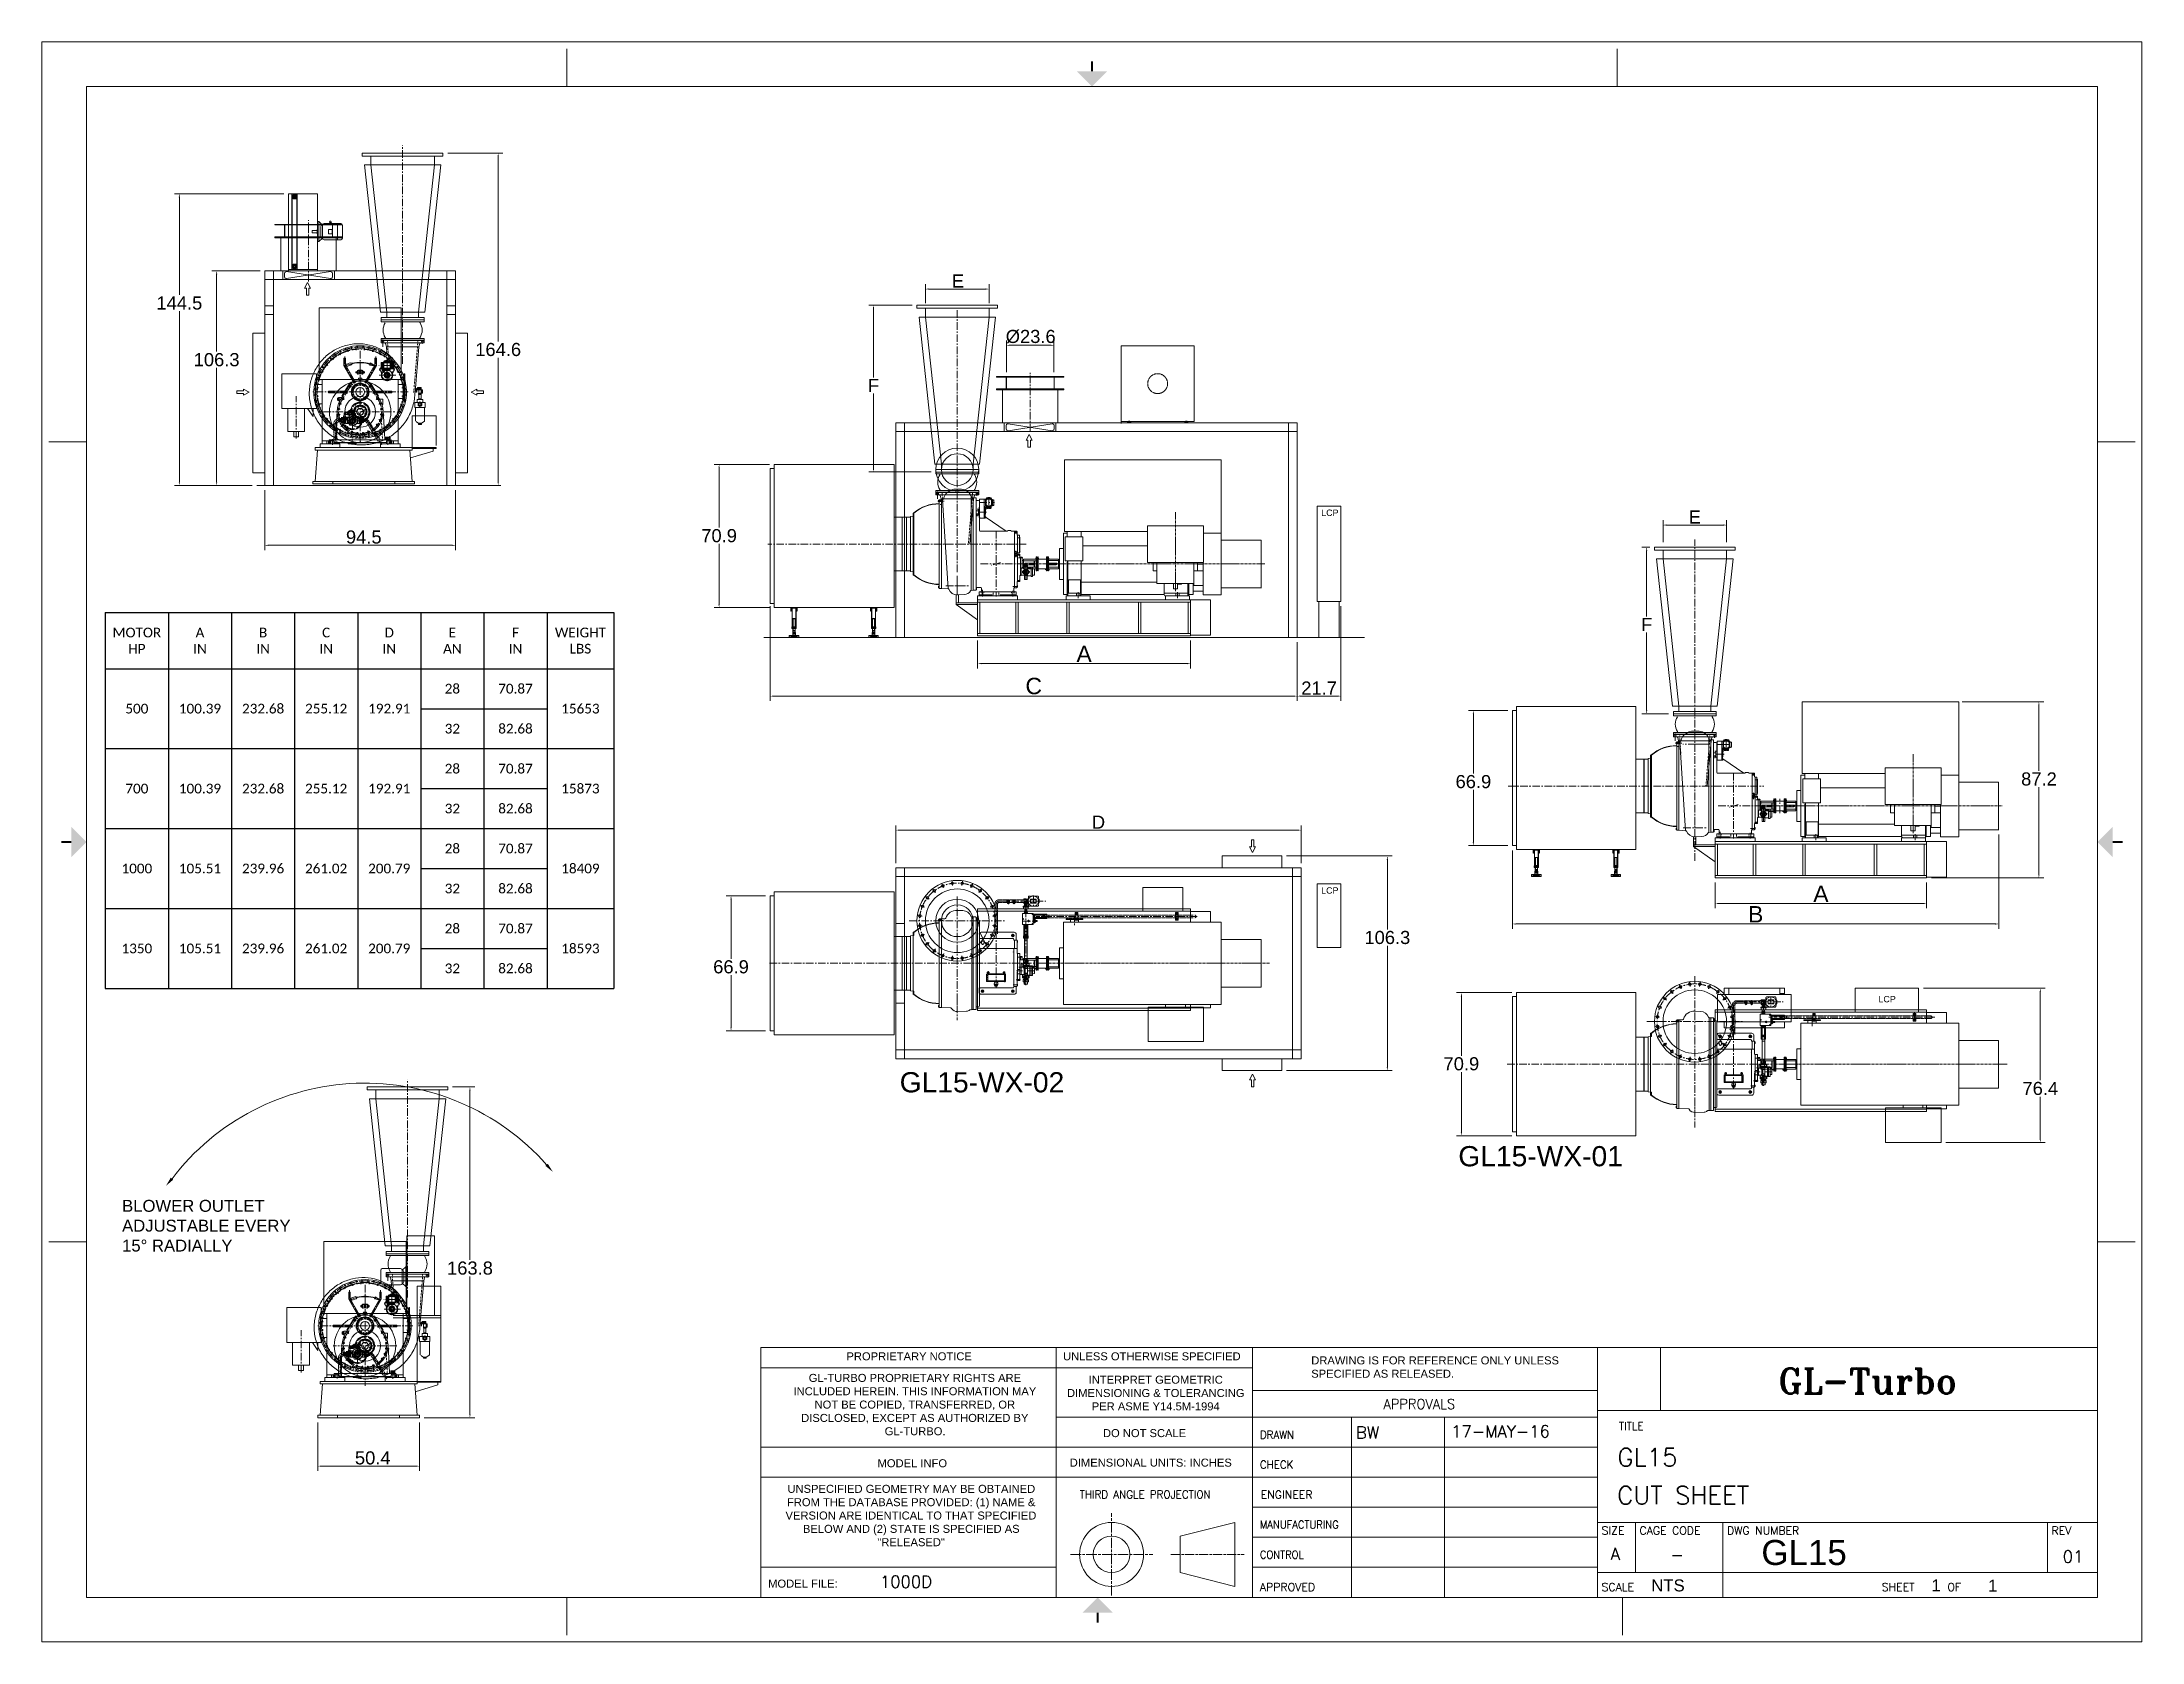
# Model space of a CAD drawing. Header units: inches. Extents: x 0 to 26418, y 0 to 20128.
import ezdxf
from ezdxf.enums import TextEntityAlignment as Align

# ---------------------------------------------------------------- set-up
doc = ezdxf.new("R2010")
doc.units = ezdxf.units.IN
doc.header["$MEASUREMENT"] = 0
doc.set_wipeout_variables(frame=1)
for name, pattern in [('ACAD_ISO02W100', [15, 12, -3]), ('CENTER', [50.8, 31.75, -6.35, 6.35, -6.35]), ('CHAIN', [0.7087, 0.4724, -0.0591, 0.1181, -0.0591]), ('EB_DASHDOTDOT', [45, 30, -3, 3, -3, 3, -3]), ('双点画线', [22, 12, -2, 2, -2, 2, -2]), ('点画线', [18, 12, -2, 2, -2]), ('虚线', [2, 1, -1])]:
    doc.linetypes.add(name, pattern=pattern)
doc.layers.get('Defpoints').update_dxf_attribs({"lineweight": 5})
for name, color, linetype, lineweight in [('06___ANNOTATIONS', 7, 'Continuous', 5), ('CAXA0', 7, 'Continuous', 5), ('CAXA1', 5, 'CENTER', 5), ('CAXA尺寸线层', 3, 'Continuous', 5), ('CAXA细实线层', 7, 'Continuous', 5), ('EB0', 7, 'Continuous', 5), ('Title Block', 7, 'Continuous', 5), ('中心线', 5, 'CENTER', 5), ('中心线层', 5, 'CENTER', 5), ('剖面线层', 4, 'Continuous', 5), ('尺寸线', 3, 'Continuous', 5), ('粗实线层', 7, 'Continuous', 5), ('细实线层', 7, 'Continuous', 5), ('虚线层', 6, 'ACAD_ISO02W100', 5)]:
    doc.layers.add(name, color=color, linetype=linetype, lineweight=lineweight)
doc.styles.add('ACANSTS', font='romans.shx', dxfattribs={"height": 1})
doc.styles.add('Roman', font='arial.ttf')
doc.styles.add('ROMANS', font='romant.shx', dxfattribs={"height": 3.5})
doc.styles.get("Standard").update_dxf_attribs({"font": 'arial.ttf'})
doc.dimstyles.new('ISO-25', dxfattribs={"dimscale": 30, "dimtxt": 1.5, "dimasz": 1.5, "dimexe": 2, "dimexo": 2, "dimtad": 1, "dimtih": 1, "dimtoh": 1, "dimdec": 1, "dimlfac": 0.03937, "dimdsep": 46, "dimtxsty": 'Standard', "dimcen": 2.5, "dimclrd": 7, "dimclre": 7, "dimclrt": 7, "dimadec": 0, "dimazin": 0, "dimtfac": 1, "dimtdec": 1, "dimtmove": 0, "dimatfit": 3, "dimfxl": 1, "dimlwd": 5, "dimlwe": 5, "dimarcsym": 0})
pattern_1 = [(45, (3907.7267, 15374.0175), (-2.82843, 2.82843), [])]
pattern_2 = [(134.9486, (3907.7267, 15374.0175), (-2.83097, -2.82589), [])]
pattern_3 = [(45, (3968.513, 3625.585), (-2.82843, 2.82843), [])]
pattern_4 = [(134.9486, (3968.513, 3625.585), (-2.83097, -2.82589), [])]

msp = doc.modelspace()

# ---------------------------------------------------------------- texts
at = {"color": 7, "linetype": 'Continuous', "lineweight": 5, "char_height": 254, "attachment_point": 1, "style": 'Roman'}
for s, insert in [('GL15-WX-02', (10790.03, 7168.45)), ('GL15-WX-01', (17817.61, 6238.45))]:
    msp.add_mtext_dynamic_manual_height_columns(s, width=3244.2481, gutter_width=1, heights=[0], dxfattribs=dict(at, insert=insert))
at = {"color": 7, "lineweight": 5, "insert": (1007.8, 5562.13), "char_height": 150, "attachment_point": 1, "style": 'Roman'}
msp.add_mtext('BLOWER OUTLET\\PADJUSTABLE EVERY \\P15%%D RADIALLY', dxfattribs=at)
at = {"layer": '06___ANNOTATIONS', "color": 7, "linetype": 'Continuous', "lineweight": 5, "char_height": 80, "width": 4297.3632, "attachment_point": 4, "style": 'Roman'}
for insert in [(16093.16, 14205.83), (16092.37, 9453.99), (23103.39, 8087.15)]:
    msp.add_mtext('LCP', dxfattribs=dict(at, insert=insert))

# ---------------------------------------------------------------- blocks, each defined once
blk = doc.blocks.new('*T37')
at = {"linetype": 'ByBlock', "lineweight": -2, "transparency": 16777216}
for p, q in [((0, 0), (6396, 0)), ((0, 0), (0, -4730)), ((794, 0), (794, -4730)), ((1588, 0), (1588, -4730)), ((2382, 0), (2382, -4730)), ((3175, 0), (3175, -4730)), ((3969, 0), (3969, -1210)), ((4763, 0), (4763, -4730)), ((5557, 0), (5557, -4730)), ((6396, 0), (6396, -4730)), ((0, -708), (6396, -708)), ((3969, -1210), (5557, -1210)), ((0, -1713), (6396, -1713)), ((3969, -1713), (3969, -2216)), ((3969, -2216), (5557, -2216)), ((0, -2719), (6396, -2719)), ((3969, -2719), (3969, -3221)), ((3969, -3221), (5557, -3221)), ((0, -3724), (6396, -3724)), ((3969, -3724), (3969, -4227)), ((3969, -4227), (5557, -4227)), ((0, -4730), (6396, -4730))]:
    blk.add_line(p, q, dxfattribs=at)
at = {"color": 0, "linetype": 'ByBlock', "lineweight": -2, "transparency": 16777216}
for p, q in [((3969, -1210), (3969, -1713)), ((3969, -2216), (3969, -2719)), ((3969, -3221), (3969, -3724)), ((3969, -4227), (3969, -4730))]:
    blk.add_line(p, q, dxfattribs=at)
at = {"color": 0, "linetype": 'Continuous', "lineweight": 5, "transparency": 16777216, "char_height": 122.22, "attachment_point": 5}
for s, insert, width in [('{\\fCalibri|b0|i0|c0;MOTOR^JHP^J', (397, -354), 661.83), ('{\\fCalibri|b0|i0|c0;A ^M^JIN^J', (1191, -354), 661.83), ('{\\fCalibri|b0|i0|c0;B ^M^JIN', (1985, -354), 661.83), ('{\\fCalibri|b0|i0|c0;C ^M^JIN^J', (2778, -354), 661.83), ('{\\fCalibri|b0|i0|c0;D ^M^JIN^J', (3572, -354), 661.83), ('{\\fCalibri|b0|i0|c0;E ^M^JAN^J', (4366, -354), 661.83), ('{\\fCalibri|b0|i0|c0;F^M^JIN^J', (5160, -354), 661.83), ('{\\fCalibri|b0|i0|c0;WEIGHT^M^JLBS^J', (5977, -354), 707.67), ('{\\fCalibri|b0|i0|c0;28', (4366, -959), 661.83), ('{\\fCalibri|b0|i0|c0;70.87', (5160, -959), 661.83), ('{\\fCalibri|b0|i0|c0;500', (397, -1210), 661.83), ('{\\fCalibri|b0|i0|c0;100.39', (1191, -1210), 661.83), ('{\\fCalibri|b0|i0|c0;232.68', (1985, -1210), 661.83), ('{\\fCalibri|b0|i0|c0;255.12', (2778, -1210), 661.83), ('{\\fCalibri|b0|i0|c0;192.91', (3572, -1210), 661.83), ('{\\fCalibri|b0|i0|c0;15653', (5977, -1210), 707.67), ('{\\fCalibri|b0|i0|c0;32', (4366, -1462), 661.83), ('{\\fCalibri|b0|i0|c0;82.68', (5160, -1462), 661.83), ('{\\fCalibri|b0|i0|c0;28^M^J', (4366, -1965), 661.83), ('{\\fCalibri|b0|i0|c0;70.87^M^J', (5160, -1965), 661.83), ('{\\fCalibri|b0|i0|c0;700', (397, -2216), 661.83), ('{\\fCalibri|b0|i0|c0;100.39 ^J', (1191, -2216), 661.83), ('{\\fCalibri|b0|i0|c0;232.68^M^J', (1985, -2216), 661.83), ('{\\fCalibri|b0|i0|c0;255.12^M^J', (2778, -2216), 661.83), ('{\\fCalibri|b0|i0|c0;192.91^M^J', (3572, -2216), 661.83), ('{\\fCalibri|b0|i0|c0;15873^M^J', (5977, -2216), 707.67), ('{\\fCalibri|b0|i0|c0;32^M^J', (4366, -2467), 661.83), ('{\\fCalibri|b0|i0|c0;82.68^M^J', (5160, -2467), 661.83), ('{\\fCalibri|b0|i0|c0;28^M^J', (4366, -2970), 661.83), ('{\\fCalibri|b0|i0|c0;70.87^M^J', (5160, -2970), 661.83), ('{\\fCalibri|b0|i0|c0;1000^J', (397, -3221), 661.83), ('{\\fCalibri|b0|i0|c0;105.51^M^J', (1191, -3221), 661.83), ('{\\fCalibri|b0|i0|c0;239.96^J', (1985, -3221), 661.83), ('{\\fCalibri|b0|i0|c0;261.02^J', (2778, -3221), 661.83), ('{\\fCalibri|b0|i0|c0;200.79^M^J', (3572, -3221), 661.83), ('{\\fCalibri|b0|i0|c0;18409^M^J', (5977, -3221), 707.67), ('{\\fCalibri|b0|i0|c0;32^M^J', (4366, -3473), 661.83), ('{\\fCalibri|b0|i0|c0;82.68^M^J', (5160, -3473), 661.83), ('{\\fCalibri|b0|i0|c0;28^M^J', (4366, -3976), 661.83), ('{\\fCalibri|b0|i0|c0;70.87^M^J', (5160, -3976), 661.83), ('{\\fCalibri|b0|i0|c0;1350^M^J', (397, -4227), 661.83), ('{\\fCalibri|b0|i0|c0;105.51^M^J', (1191, -4227), 661.83), ('{\\fCalibri|b0|i0|c0;239.96^J', (1985, -4227), 661.83), ('{\\fCalibri|b0|i0|c0;261.02^J', (2778, -4227), 661.83), ('{\\fCalibri|b0|i0|c0;200.79^M^J', (3572, -4227), 661.83), ('{\\fCalibri|b0|i0|c0;18593^M^J', (5977, -4227), 707.67), ('{\\fCalibri|b0|i0|c0;32^M^J', (4366, -4478), 661.83), ('{\\fCalibri|b0|i0|c0;82.68^M^J', (5160, -4478), 661.83)]:
    blk.add_mtext(s, dxfattribs=dict(at, insert=insert, width=width))
blk = doc.blocks.new('*D41')
at = {"color": 7, "linetype": 'Continuous', "lineweight": 5, "transparency": 16777216}
for p, q in [((2743, 17250), (2137, 17250)), ((2197, 17205), (2197, 16235)), ((2197, 14595), (2197, 16028)), ((2644, 14550), (2137, 14550))]:
    blk.add_line(p, q, dxfattribs=at)
at = {"color": 7, "transparency": 16777216}
for points in [[(2190, 17205), (2205, 17205), (2197, 17250)], [(2190, 14595), (2205, 14595), (2197, 14550)]]:
    blk.add_solid(points, dxfattribs=at)
at = {"layer": 'Defpoints', "color": 0, "transparency": 16777216}
for p in [(2197, 17250), (2803, 17250), (2704, 14550)]:
    blk.add_point(p, dxfattribs=at)
at = {"color": 7, "lineweight": 5, "transparency": 16777216, "insert": (2197, 16131), "char_height": 165, "attachment_point": 5, "style": 'Roman'}
blk.add_mtext('106.3', dxfattribs=at)
blk = doc.blocks.new('*D49')
at = {"color": 7, "linetype": 'Continuous', "lineweight": 5, "transparency": 16777216}
for p, q in [((11770, 12598), (11770, 12248)), ((14450, 12598), (14450, 12248)), ((11815, 12308), (14405, 12308))]:
    blk.add_line(p, q, dxfattribs=at)
at = {"color": 7, "transparency": 16777216}
for points in [[(11815, 12316), (11815, 12301), (11770, 12308)], [(14405, 12316), (14405, 12301), (14450, 12308)]]:
    blk.add_solid(points, dxfattribs=at)
at = {"layer": 'Defpoints', "color": 0, "transparency": 16777216}
for p in [(11770, 12658), (14450, 12658), (14450, 12308)]:
    blk.add_point(p, dxfattribs=at)
at = {"color": 7, "lineweight": 5, "transparency": 16777216, "insert": (13110, 12430), "char_height": 165, "attachment_point": 5, "style": 'Roman'}
blk.add_mtext('{\\H1.25x;A}', dxfattribs=at)
blk = doc.blocks.new('*D42')
at = {"color": 7, "linetype": 'Continuous', "lineweight": 5, "transparency": 16777216}
for p, q in [((9161, 13033), (9161, 11839)), ((15791, 12565), (15791, 11839)), ((9206, 11899), (15746, 11899))]:
    blk.add_line(p, q, dxfattribs=at)
at = {"color": 7, "transparency": 16777216}
for points in [[(9206, 11907), (9206, 11892), (9161, 11899)], [(15746, 11907), (15746, 11892), (15791, 11899)]]:
    blk.add_solid(points, dxfattribs=at)
at = {"layer": 'Defpoints', "color": 0, "transparency": 16777216}
for p in [(9161, 13093), (15791, 12625), (15791, 11899)]:
    blk.add_point(p, dxfattribs=at)
at = {"color": 7, "lineweight": 5, "transparency": 16777216, "insert": (12476, 12025), "char_height": 165, "attachment_point": 5, "style": 'Roman'}
blk.add_mtext('{\\H1.25x;C}', dxfattribs=at)
blk = doc.blocks.new('*D50')
at = {"color": 7, "linetype": 'Continuous', "lineweight": 5, "transparency": 16777216}
for p, q in [((15656, 9888), (16985, 9888)), ((16925, 9843), (16925, 8965)), ((16925, 7233), (16925, 8759)), ((15656, 7188), (16985, 7188))]:
    blk.add_line(p, q, dxfattribs=at)
at = {"color": 7, "transparency": 16777216}
for points in [[(16917, 9843), (16932, 9843), (16925, 9888)], [(16917, 7233), (16932, 7233), (16925, 7188)]]:
    blk.add_solid(points, dxfattribs=at)
at = {"layer": 'Defpoints', "color": 0, "transparency": 16777216}
for p in [(15596, 9888), (15596, 7188), (16925, 7188)]:
    blk.add_point(p, dxfattribs=at)
at = {"color": 7, "lineweight": 5, "transparency": 16777216, "insert": (16925, 8862), "char_height": 165, "attachment_point": 5, "style": 'Roman'}
blk.add_mtext('106.3', dxfattribs=at)
blk = doc.blocks.new('*D51')
at = {"color": 7, "linetype": 'Continuous', "lineweight": 5, "transparency": 16777216}
for p, q in [((16341, 13031), (16341, 11839)), ((15791, 12578), (15791, 11839)), ((15836, 11899), (16296, 11899))]:
    blk.add_line(p, q, dxfattribs=at)
at = {"color": 7, "transparency": 16777216}
for points in [[(15836, 11907), (15836, 11892), (15791, 11899)], [(16296, 11907), (16296, 11892), (16341, 11899)]]:
    blk.add_solid(points, dxfattribs=at)
at = {"layer": 'Defpoints', "color": 0, "transparency": 16777216}
for p in [(16341, 13091), (15791, 12638), (16341, 11899)]:
    blk.add_point(p, dxfattribs=at)
at = {"color": 7, "lineweight": 5, "transparency": 16777216, "insert": (16066, 12001), "char_height": 165, "attachment_point": 5, "style": 'Roman'}
blk.add_mtext('21.7', dxfattribs=at)
blk = doc.blocks.new('*D52')
at = {"color": 7, "linetype": 'Continuous', "lineweight": 5, "transparency": 16777216}
for p, q in [((10741, 9798), (10741, 10273)), ((10786, 10213), (15796, 10213)), ((15841, 9798), (15841, 10273))]:
    blk.add_line(p, q, dxfattribs=at)
at = {"color": 7, "transparency": 16777216}
for points in [[(10786, 10221), (10786, 10206), (10741, 10213)], [(15796, 10221), (15796, 10206), (15841, 10213)]]:
    blk.add_solid(points, dxfattribs=at)
at = {"layer": 'Defpoints', "color": 0, "transparency": 16777216}
for p in [(15841, 10213), (10741, 9738), (15841, 9738)]:
    blk.add_point(p, dxfattribs=at)
at = {"color": 7, "lineweight": 5, "transparency": 16777216, "insert": (13291, 10314), "char_height": 165, "attachment_point": 5, "style": 'Roman'}
blk.add_mtext('D', dxfattribs=at)
blk = doc.blocks.new('*D43')
at = {"color": 7, "linetype": 'Continuous', "lineweight": 5, "transparency": 16777216}
for p, q in [((5104, 18730), (5799, 18730)), ((5739, 18685), (5739, 16362)), ((5739, 14595), (5739, 16156)), ((5712, 14550), (5679, 14550))]:
    blk.add_line(p, q, dxfattribs=at)
at = {"color": 7, "transparency": 16777216}
for points in [[(5731, 18685), (5746, 18685), (5739, 18730)], [(5731, 14595), (5746, 14595), (5739, 14550)]]:
    blk.add_solid(points, dxfattribs=at)
at = {"layer": 'Defpoints', "color": 0, "transparency": 16777216}
for p in [(5044, 18730), (5739, 18730), (5772, 14550)]:
    blk.add_point(p, dxfattribs=at)
at = {"color": 7, "lineweight": 5, "transparency": 16777216, "insert": (5739, 16259), "char_height": 165, "attachment_point": 5, "style": 'Roman'}
blk.add_mtext('164.6', dxfattribs=at)
blk = doc.blocks.new('*D38')
at = {"color": 7, "linetype": 'Continuous', "lineweight": 5, "transparency": 16777216}
for p, q in [((2803, 14490), (2803, 13737)), ((5203, 14490), (5203, 13737)), ((2848, 13797), (5158, 13797))]:
    blk.add_line(p, q, dxfattribs=at)
at = {"color": 7, "transparency": 16777216}
for points in [[(2848, 13804), (2848, 13789), (2803, 13797)], [(5158, 13804), (5158, 13789), (5203, 13797)]]:
    blk.add_solid(points, dxfattribs=at)
at = {"layer": 'Defpoints', "color": 0, "transparency": 16777216}
for p in [(2803, 14550), (5203, 14550), (5203, 13797)]:
    blk.add_point(p, dxfattribs=at)
at = {"color": 7, "lineweight": 5, "transparency": 16777216, "insert": (4048, 13900), "char_height": 165, "attachment_point": 5, "style": 'Roman'}
blk.add_mtext('94.5', dxfattribs=at)
blk = doc.blocks.new('*D39')
at = {"color": 7, "linetype": 'Continuous', "lineweight": 5, "transparency": 16777216}
for p, q in [((12132, 15974), (12132, 16373)), ((12177, 16313), (12686, 16313)), ((12731, 15974), (12731, 16373))]:
    blk.add_line(p, q, dxfattribs=at)
at = {"color": 7, "transparency": 16777216}
for points in [[(12177, 16321), (12177, 16306), (12132, 16313)], [(12686, 16321), (12686, 16306), (12731, 16313)]]:
    blk.add_solid(points, dxfattribs=at)
at = {"layer": 'Defpoints', "color": 0, "transparency": 16777216}
for p in [(12731, 16313), (12132, 15914), (12731, 15914)]:
    blk.add_point(p, dxfattribs=at)
at = {"color": 7, "lineweight": 5, "transparency": 16777216, "insert": (12438, 16421), "char_height": 165, "attachment_point": 5, "style": 'Roman'}
blk.add_mtext('%%C23.6', dxfattribs=at)
blk = doc.blocks.new('*D40')
at = {"color": 7, "linetype": 'Continuous', "lineweight": 5, "transparency": 16777216}
for p, q in [((3043, 18220), (1668, 18220)), ((1728, 18175), (1728, 16947)), ((1728, 14595), (1728, 16741)), ((2644, 14550), (1668, 14550))]:
    blk.add_line(p, q, dxfattribs=at)
at = {"color": 7, "transparency": 16777216}
for points in [[(1720, 18175), (1735, 18175), (1728, 18220)], [(1720, 14595), (1735, 14595), (1728, 14550)]]:
    blk.add_solid(points, dxfattribs=at)
at = {"layer": 'Defpoints', "color": 0, "transparency": 16777216}
for p in [(1728, 18220), (3103, 18220), (2704, 14550)]:
    blk.add_point(p, dxfattribs=at)
at = {"color": 7, "lineweight": 5, "transparency": 16777216, "insert": (1728, 16844), "char_height": 165, "attachment_point": 5, "style": 'Roman'}
blk.add_mtext('144.5', dxfattribs=at)
blk = doc.blocks.new('*D46')
at = {"color": 7, "linetype": 'Continuous', "lineweight": 5, "transparency": 16777216}
for p, q in [((3469, 2762), (3469, 2152)), ((4749, 2762), (4749, 2152)), ((3514, 2212), (4704, 2212))]:
    blk.add_line(p, q, dxfattribs=at)
at = {"color": 7, "transparency": 16777216}
for points in [[(3514, 2220), (3514, 2205), (3469, 2212)], [(4704, 2220), (4704, 2205), (4749, 2212)]]:
    blk.add_solid(points, dxfattribs=at)
at = {"layer": 'Defpoints', "color": 0, "transparency": 16777216}
for p in [(3469, 2822), (4749, 2822), (4749, 2212)]:
    blk.add_point(p, dxfattribs=at)
at = {"color": 7, "lineweight": 5, "transparency": 16777216, "insert": (4161, 2315), "char_height": 165, "attachment_point": 5, "style": 'Roman'}
blk.add_mtext('50.4', dxfattribs=at)
blk = doc.blocks.new('*D47')
at = {"color": 7, "linetype": 'Continuous', "lineweight": 5, "transparency": 16777216}
for p, q in [((21049, 9553), (21049, 9230)), ((23709, 9553), (23709, 9230)), ((21094, 9290), (23664, 9290))]:
    blk.add_line(p, q, dxfattribs=at)
at = {"color": 7, "transparency": 16777216}
for points in [[(21094, 9298), (21094, 9283), (21049, 9290)], [(23664, 9298), (23664, 9283), (23709, 9290)]]:
    blk.add_solid(points, dxfattribs=at)
at = {"layer": 'Defpoints', "color": 0, "transparency": 16777216}
for p in [(21049, 9613), (23709, 9613), (23709, 9290)]:
    blk.add_point(p, dxfattribs=at)
at = {"color": 7, "lineweight": 5, "transparency": 16777216, "insert": (22379, 9412), "char_height": 165, "attachment_point": 5, "style": 'Roman'}
blk.add_mtext('{\\H1.25x;A}', dxfattribs=at)
blk = doc.blocks.new('*D28')
at = {"color": 7, "linetype": 'Continuous', "lineweight": 5, "transparency": 16777216}
for p, q in [((23669, 8224), (25199, 8224)), ((25139, 8179), (25139, 7066)), ((25139, 6329), (25139, 6860)), ((23951, 6284), (25199, 6284))]:
    blk.add_line(p, q, dxfattribs=at)
at = {"color": 7, "transparency": 16777216}
for points in [[(25131, 8179), (25146, 8179), (25139, 8224)], [(25131, 6329), (25146, 6329), (25139, 6284)]]:
    blk.add_solid(points, dxfattribs=at)
at = {"layer": 'Defpoints', "color": 0, "transparency": 16777216}
for p in [(23609, 8224), (25139, 8224), (23891, 6284)]:
    blk.add_point(p, dxfattribs=at)
at = {"color": 7, "lineweight": 5, "transparency": 16777216, "insert": (25139, 6963), "char_height": 165, "attachment_point": 5, "style": 'Roman'}
blk.add_mtext('76.4', dxfattribs=at)
blk = doc.blocks.new('*D44')
at = {"color": 7, "linetype": 'Continuous', "lineweight": 5, "transparency": 16777216}
for p, q in [((24154, 11828), (25182, 11828)), ((25122, 11783), (25122, 10959)), ((25122, 9658), (25122, 10753)), ((23769, 9613), (25182, 9613))]:
    blk.add_line(p, q, dxfattribs=at)
at = {"color": 7, "transparency": 16777216}
for points in [[(25114, 11783), (25129, 11783), (25122, 11828)], [(25114, 9658), (25129, 9658), (25122, 9613)]]:
    blk.add_solid(points, dxfattribs=at)
at = {"layer": 'Defpoints', "color": 0, "transparency": 16777216}
for p in [(24094, 11828), (25122, 11828), (23709, 9613)]:
    blk.add_point(p, dxfattribs=at)
at = {"color": 7, "lineweight": 5, "transparency": 16777216, "insert": (25122, 10856), "char_height": 165, "attachment_point": 5, "style": 'Roman'}
blk.add_mtext('87.2', dxfattribs=at)
blk = doc.blocks.new('*D45')
at = {"color": 7, "linetype": 'Continuous', "lineweight": 5, "transparency": 16777216}
for p, q in [((24618, 10158), (24618, 8973)), ((18500, 9958), (18500, 8973)), ((18545, 9033), (24573, 9033))]:
    blk.add_line(p, q, dxfattribs=at)
at = {"color": 7, "transparency": 16777216}
for points in [[(18545, 9040), (18545, 9025), (18500, 9033)], [(24573, 9040), (24573, 9025), (24618, 9033)]]:
    blk.add_solid(points, dxfattribs=at)
at = {"layer": 'Defpoints', "color": 0, "transparency": 16777216}
for p in [(24618, 10218), (18500, 10018), (24618, 9033)]:
    blk.add_point(p, dxfattribs=at)
at = {"color": 7, "lineweight": 5, "transparency": 16777216, "insert": (21559, 9155), "char_height": 165, "attachment_point": 5, "style": 'Roman'}
blk.add_mtext('{\\H1.25x;B}', dxfattribs=at)
blk = doc.blocks.new('*D48')
at = {"color": 7, "linetype": 'Continuous', "lineweight": 5, "transparency": 16777216}
for p, q in [((5166, 6982), (5444, 6982)), ((5384, 6937), (5384, 4806)), ((5384, 2867), (5384, 4600)), ((4809, 2822), (5444, 2822))]:
    blk.add_line(p, q, dxfattribs=at)
at = {"color": 7, "transparency": 16777216}
for points in [[(5376, 6937), (5391, 6937), (5384, 6982)], [(5376, 2867), (5391, 2867), (5384, 2822)]]:
    blk.add_solid(points, dxfattribs=at)
at = {"layer": 'Defpoints', "color": 0, "transparency": 16777216}
for p in [(5106, 6982), (5384, 6982), (4749, 2822)]:
    blk.add_point(p, dxfattribs=at)
at = {"color": 7, "lineweight": 5, "transparency": 16777216, "insert": (5384, 4703), "char_height": 165, "attachment_point": 5, "style": 'Roman'}
blk.add_mtext('163.8', dxfattribs=at)
blk = doc.blocks.new('*D35')
at = {"color": 7, "linetype": 'Continuous', "lineweight": 5, "transparency": 16777216}
for p, q in [((20393, 13835), (20393, 14111)), ((20438, 14051), (21148, 14051)), ((21193, 13835), (21193, 14111))]:
    blk.add_line(p, q, dxfattribs=at)
at = {"color": 7, "transparency": 16777216}
for points in [[(20438, 14059), (20438, 14044), (20393, 14051)], [(21148, 14059), (21148, 14044), (21193, 14051)]]:
    blk.add_solid(points, dxfattribs=at)
at = {"layer": 'Defpoints', "color": 0, "transparency": 16777216}
for p in [(21193, 14051), (20393, 13775), (21193, 13775)]:
    blk.add_point(p, dxfattribs=at)
at = {"color": 7, "lineweight": 5, "transparency": 16777216, "insert": (20793, 14152), "char_height": 165, "attachment_point": 5, "style": 'Roman'}
blk.add_mtext('E', dxfattribs=at)
blk = doc.blocks.new('*D36')
at = {"color": 7, "linetype": 'Continuous', "lineweight": 5, "transparency": 16777216}
for p, q in [((20225, 13775), (20127, 13775)), ((20187, 13730), (20187, 12902)), ((20187, 11720), (20187, 12700)), ((20463, 11675), (20127, 11675))]:
    blk.add_line(p, q, dxfattribs=at)
at = {"color": 7, "transparency": 16777216}
for points in [[(20180, 13730), (20195, 13730), (20187, 13775)], [(20180, 11720), (20195, 11720), (20187, 11675)]]:
    blk.add_solid(points, dxfattribs=at)
at = {"layer": 'Defpoints', "color": 0, "transparency": 16777216}
for p in [(20285, 13775), (20187, 11675), (20523, 11675)]:
    blk.add_point(p, dxfattribs=at)
at = {"color": 7, "lineweight": 5, "transparency": 16777216, "insert": (20187, 12801), "char_height": 165, "attachment_point": 5, "style": 'Roman'}
blk.add_mtext('F', dxfattribs=at)
blk = doc.blocks.new('*D29')
at = {"color": 7, "linetype": 'Continuous', "lineweight": 5, "transparency": 16777216}
for p, q in [((9151, 14813), (8458, 14813)), ((8518, 14768), (8518, 14020)), ((8518, 13058), (8518, 13814)), ((9151, 13013), (8458, 13013))]:
    blk.add_line(p, q, dxfattribs=at)
at = {"color": 7, "transparency": 16777216}
for points in [[(8510, 14768), (8525, 14768), (8518, 14813)], [(8510, 13058), (8525, 13058), (8518, 13013)]]:
    blk.add_solid(points, dxfattribs=at)
at = {"layer": 'Defpoints', "color": 0, "transparency": 16777216}
for p in [(9211, 14813), (8518, 13013), (9211, 13013)]:
    blk.add_point(p, dxfattribs=at)
at = {"color": 7, "lineweight": 5, "transparency": 16777216, "insert": (8518, 13917), "char_height": 165, "attachment_point": 5, "style": 'Roman'}
blk.add_mtext('70.9', dxfattribs=at)
blk = doc.blocks.new('*D30')
at = {"color": 7, "linetype": 'Continuous', "lineweight": 5, "transparency": 16777216}
for p, q in [((11114, 16841), (11114, 17080)), ((11159, 17020), (11869, 17020)), ((11914, 16841), (11914, 17080))]:
    blk.add_line(p, q, dxfattribs=at)
at = {"color": 7, "transparency": 16777216}
for points in [[(11159, 17028), (11159, 17013), (11114, 17020)], [(11869, 17028), (11869, 17013), (11914, 17020)]]:
    blk.add_solid(points, dxfattribs=at)
at = {"layer": 'Defpoints', "color": 0, "transparency": 16777216}
for p in [(11914, 17020), (11114, 16781), (11914, 16781)]:
    blk.add_point(p, dxfattribs=at)
at = {"color": 7, "lineweight": 5, "transparency": 16777216, "insert": (11523, 17122), "char_height": 165, "attachment_point": 5, "style": 'Roman'}
blk.add_mtext('E', dxfattribs=at)
blk = doc.blocks.new('*D31')
at = {"color": 7, "linetype": 'Continuous', "lineweight": 5, "transparency": 16777216}
for p, q in [((10947, 16819), (10401, 16819)), ((10461, 16774), (10461, 15908)), ((10461, 14764), (10461, 15705)), ((11184, 14719), (10401, 14719))]:
    blk.add_line(p, q, dxfattribs=at)
at = {"color": 7, "transparency": 16777216}
for points in [[(10453, 16774), (10468, 16774), (10461, 16819)], [(10453, 14764), (10468, 14764), (10461, 14719)]]:
    blk.add_solid(points, dxfattribs=at)
at = {"layer": 'Defpoints', "color": 0, "transparency": 16777216}
for p in [(11007, 16819), (10461, 14719), (11244, 14719)]:
    blk.add_point(p, dxfattribs=at)
at = {"color": 7, "lineweight": 5, "transparency": 16777216, "insert": (10461, 15806), "char_height": 165, "attachment_point": 5, "style": 'Roman'}
blk.add_mtext('F', dxfattribs=at)
blk = doc.blocks.new('*D32')
at = {"color": 7, "linetype": 'Continuous', "lineweight": 5, "transparency": 16777216}
for p, q in [((9101, 9388), (8608, 9388)), ((8668, 9343), (8668, 8596)), ((8668, 7733), (8668, 8390)), ((9101, 7688), (8608, 7688))]:
    blk.add_line(p, q, dxfattribs=at)
at = {"color": 7, "transparency": 16777216}
for points in [[(8661, 9343), (8676, 9343), (8668, 9388)], [(8661, 7733), (8676, 7733), (8668, 7688)]]:
    blk.add_solid(points, dxfattribs=at)
at = {"layer": 'Defpoints', "color": 0, "transparency": 16777216}
for p in [(9161, 9388), (8668, 7688), (9161, 7688)]:
    blk.add_point(p, dxfattribs=at)
at = {"color": 7, "lineweight": 5, "transparency": 16777216, "insert": (8668, 8493), "char_height": 165, "attachment_point": 5, "style": 'Roman'}
blk.add_mtext('66.9', dxfattribs=at)
blk = doc.blocks.new('*D33')
at = {"color": 7, "linetype": 'Continuous', "lineweight": 5, "transparency": 16777216}
for p, q in [((18490, 8169), (17796, 8169)), ((17856, 8124), (17856, 7376)), ((17856, 6414), (17856, 7170)), ((18490, 6369), (17796, 6369))]:
    blk.add_line(p, q, dxfattribs=at)
at = {"color": 7, "transparency": 16777216}
for points in [[(17849, 8124), (17864, 8124), (17856, 8169)], [(17849, 6414), (17864, 6414), (17856, 6369)]]:
    blk.add_solid(points, dxfattribs=at)
at = {"layer": 'Defpoints', "color": 0, "transparency": 16777216}
for p in [(18550, 8169), (17856, 6369), (18550, 6369)]:
    blk.add_point(p, dxfattribs=at)
at = {"color": 7, "lineweight": 5, "transparency": 16777216, "insert": (17856, 7273), "char_height": 165, "attachment_point": 5, "style": 'Roman'}
blk.add_mtext('70.9', dxfattribs=at)
blk = doc.blocks.new('*D34')
at = {"color": 7, "linetype": 'Continuous', "lineweight": 5, "transparency": 16777216}
for p, q in [((18440, 11718), (17947, 11718)), ((18007, 11673), (18007, 10926)), ((18007, 10063), (18007, 10720)), ((18440, 10018), (17947, 10018))]:
    blk.add_line(p, q, dxfattribs=at)
at = {"color": 7, "transparency": 16777216}
for points in [[(17999, 11673), (18014, 11673), (18007, 11718)], [(17999, 10063), (18014, 10063), (18007, 10018)]]:
    blk.add_solid(points, dxfattribs=at)
at = {"layer": 'Defpoints', "color": 0, "transparency": 16777216}
for p in [(18500, 11718), (18007, 10018), (18500, 10018)]:
    blk.add_point(p, dxfattribs=at)
at = {"color": 7, "lineweight": 5, "transparency": 16777216, "insert": (18007, 10823), "char_height": 165, "attachment_point": 5, "style": 'Roman'}
blk.add_mtext('66.9', dxfattribs=at)
blk = doc.blocks.new('LONE STAR BLOWER TITLE BLOCK (SIZE A)')
at = {"lineweight": 15}
for p, q in [((17.5, 2.604), (17.5, 3.312)), ((17.5, 3.312), (18.209, 3.312)), ((18.209, 2.604), (18.209, 3.312)), ((18.209, 2.604), (17.5, 2.604))]:
    blk.add_line(p, q, dxfattribs=at)
at = {"layer": 'Title Block', "lineweight": 15}
for p, q in [((23.625, 18), (0, 18)), ((0, 18), (0, 0)), ((23.625, 0), (23.625, 18)), ((5.906, 17.5), (5.906, 17.922)), ((17.719, 17.5), (17.719, 17.922)), ((23.125, 17.5), (0.5, 17.5)), ((23.125, 17.5), (0.5, 17.5)), ((0.5, 17.5), (0.5, 0.5)), ((0.5, 17.291), (0.5, 17.5)), ((0.5, 17.5), (1.089, 17.5)), ((23.125, 0.5), (23.125, 17.5)), ((0.5, 17.291), (0.5, 14.218)), ((0.078, 13.5), (0.5, 13.5)), ((23.125, 13.5), (23.547, 13.5)), ((0.078, 4.5), (0.5, 4.5)), ((23.125, 4.5), (23.547, 4.5)), ((23.125, 3.312), (8.087, 3.312)), ((8.087, 3.312), (8.087, 0.5)), ((23.125, 3.312), (9.093, 3.312)), ((11.409, 3.312), (11.409, 0.5)), ((13.618, 3.312), (13.618, 0.5)), ((17.5, 0.5), (17.5, 3.312)), ((23.125, 0.5), (23.125, 3.312)), ((13.618, 3.083), (8.087, 3.083)), ((17.5, 2.829), (13.618, 2.829)), ((23.125, 2.604), (17.5, 2.604)), ((17.5, 2.529), (11.409, 2.529)), ((14.732, 0.504), (14.732, 2.529)), ((15.78, 0.504), (15.78, 2.529)), ((17.5, 2.192), (8.087, 2.192)), ((17.5, 1.854), (8.087, 1.854)), ((17.5, 1.517), (13.618, 1.517)), ((12.804, 1.191), (13.421, 1.345)), ((12.804, 0.78), (12.804, 1.191)), ((13.421, 1.345), (13.421, 0.626)), ((23.125, 1.344), (17.5, 1.344)), ((17.927, 1.344), (17.927, 0.781)), ((18.909, 1.344), (18.909, 0.5)), ((22.562, 1.344), (22.562, 0.781)), ((17.5, 1.179), (13.618, 1.179)), ((11.409, 0.842), (8.087, 0.842)), ((13.421, 0.626), (12.804, 0.78)), ((17.5, 0.842), (13.618, 0.842)), ((23.125, 0.781), (17.5, 0.781)), ((0.5, 0.5), (23.125, 0.5)), ((5.906, 0.078), (5.906, 0.5)), ((15.025, 0.5), (23.125, 0.5)), ((17.781, 0.078), (17.781, 0.5)), ((0, 0), (23.625, 0))]:
    blk.add_line(p, q, dxfattribs=at)
at = {"layer": 'Title Block', "linetype": 'CHAIN', "lineweight": 15, "ltscale": 0.249886}
for p, q in [((12.033, 0.523), (12.033, 1.448)), ((11.571, 0.986), (12.496, 0.986))]:
    blk.add_line(p, q, dxfattribs=at)
at = {"layer": 'Title Block', "linetype": 'CHAIN', "lineweight": 15, "ltscale": 0.22211}
blk.add_line((12.701, 0.986), (13.524, 0.986), dxfattribs=at)
at = {"layer": 'Title Block', "lineweight": 15, "const_width": 0.0225}
for points in [[(11.812, 17.781), (11.812, 17.669)], [(0.219, 9), (0.331, 9)], [(23.406, 9), (23.294, 9)], [(11.875, 0.219), (11.875, 0.331)]]:
    blk.add_lwpolyline(points, dxfattribs=at)
at = {"layer": 'Title Block', "lineweight": 15}
for radius in [0.36, 0.206]:
    blk.add_circle((12.033, 0.986), radius, dxfattribs=at)
for points in [[(11.644, 17.669), (11.981, 17.669), (11.812, 17.5)], [(0.331, 8.831), (0.331, 9.169), (0.5, 9)], [(23.294, 8.831), (23.294, 9.169), (23.125, 9)], [(11.706, 0.331), (12.044, 0.331), (11.875, 0.5)]]:
    blk.add_solid(points, dxfattribs=at)
at = {"layer": 'Title Block', "lineweight": 15, "style": 'ACANSTS'}
for s, height, width, p in [('APPROVALS', 0.1125, 0.951562, (15.091, 2.621)), ('DRAWN', 0.09, 0.942857, (13.701, 2.287)), ('TITLE', 0.09, 0.942857, (17.741, 2.384)), ('THIRD ANGLE PROJECTION', 0.09, 0.942857, (11.674, 1.615))]:
    blk.add_text(s, height=height, dxfattribs=dict(at, width=width)).set_placement(p)
for s, width, p in [('CHECK', 0.942857, (13.701, 1.995)), ('MANUFACTURING', 0.90932, (13.701, 1.32)), ('CONTROL', 0.90932, (13.701, 0.982))]:
    blk.add_text(s, height=0.09, dxfattribs=dict(at, width=width)).set_placement(p, align=Align.MIDDLE_LEFT)
for s, p in [('ENGINEER', (13.711, 1.658)), ('APPROVED', (13.701, 0.618)), ('SCALE', (17.545, 0.618)), ('SHEET     OF', (20.697, 0.618))]:
    blk.add_text(s, height=0.09, dxfattribs=at).set_placement(p, align=Align.MIDDLE_LEFT)
for s, height, p in [('SIZE', 0.09, (17.545, 1.209)), ('CAGE CODE', 0.09, (17.972, 1.209)), ('DWG NUMBER', 0.09, (18.956, 1.209)), ('REV', 0.09, (22.607, 1.209)), ('A', 0.135, (17.647, 0.923))]:
    blk.add_text(s, height=height, dxfattribs=at).set_placement(p)
at = {"layer": 'Title Block', "lineweight": 15, "char_height": 0.09, "attachment_point": 1, "style": 'Roman'}
for s, width, insert in [('PROPRIETARY NOTICE', 1.44687, (9.05, 3.259)), ('UNLESS OTHERWISE SPECIFIED', 2.30106, (11.487, 3.259)), ('DRAWING IS FOR REFERENCE ONLY UNLESS SPECIFIED AS RELEASED.', 2.82099, (14.279, 3.213)), ('\\pi0.22286;GL-TURBO PROPRIETARY RIGHTS ARE \\P\\pi0.05142;INCLUDED HEREIN. THIS INFORMATION MAY \\P\\pi0.28811;NOT BE COPIED, TRANSFERRED, OR \\P\\pi0.13755;DISCLOSED, EXCEPT AS AUTHORIZED BY \\P\\pi1.07724;GL-TURBO.', 2.82144, (8.403, 3.016)), ('\\pi0.31655;INTERPRET GEOMETRIC \\P\\pi0.07242;DIMENSIONING & TOLERANCING \\P\\pi0.35071;PER ASME Y14.5M-1994', 2.12521, (11.459, 2.996)), ('DO NOT SCALE', 2.30106, (11.936, 2.395)), ('MODEL INFO', 1.44687, (9.4, 2.056)), ('DIMENSIONAL UNITS: INCHES', 2.30106, (11.562, 2.063)), ('\\pi0.0504;UNSPECIFIED GEOMETRY MAY BE OBTAINED \\P\\pi0.04525;FROM THE DATABASE PROVIDED: (1) NAME & \\P\\pi0.02827;VERSION ARE IDENTICAL TO THAT SPECIFIED \\P\\pi0.2246;BELOW AND (2) STATE IS SPECIFIED AS \\P\\pi1.06161;"RELEASED"', 2.87165, (8.336, 1.768)), ('MODEL FILE:', 1.44687, (8.169, 0.702))]:
    blk.add_mtext_dynamic_manual_height_columns(s, width=width, gutter_width=1.25, heights=[0], dxfattribs=dict(at, insert=insert))
at = {"layer": 'Title Block', "lineweight": 15, "insert": (19.532, 3.078), "char_height": 3.9375, "width": 5.33462, "attachment_point": 1, "style": 'ROMANS'}
blk.add_mtext('{\\H0.07143x;GL-Turbo}', dxfattribs=at)
at = {"layer": 'Title Block', "lineweight": 15, "style": 'ACANSTS'}
for tag, p, height in [('DRAWN_BY', (14.782, 2.29), 0.135), ('DRAWN_DATE', (15.853, 2.302), 0.135), ('DRAWING_SUBTITLE', (17.724, 1.977), 0.203), ('CHECKED_BY', (14.804, 1.944), 0.135), ('CHECK_DATE', (15.834, 1.949), 0.135), ('ENGINEER', (14.798, 1.612), 0.135), ('ENG_DATE', (15.825, 1.611), 0.135), ('DRAWING_SUBTITLE', (17.721, 1.549), 0.203), ('MANUFACTURING', (14.794, 1.275), 0.135), ('MFG_DATE', (15.826, 1.278), 0.135), ('CONTROL', (14.794, 0.937), 0.135), ('CONTROL_DATE', (15.826, 0.94), 0.135), ('CAGE_CODE', (17.927, 0.916), 0.135), ('MODEL_FILE_NAME', (9.061, 0.611), 0.135), ('APPROVED_BY', (14.782, 0.573), 0.135), ('APPROVAL_DATE', (15.818, 0.57), 0.135)]:
    blk.add_attdef(tag, p, '', height=height, dxfattribs=at)
at = {"layer": 'Title Block', "lineweight": 15, "style": 'Roman', "flags": 8}
for tag, height, p in [('DWG_NUMBER', 0.281, (19.066, 1.147)), ('SCALE', 0.135, (18.103, 0.704)), ('SHEETNUMBER', 0.135, (21.256, 0.704)), ('TOTA_SHEETS', 0.135, (21.894, 0.702))]:
    blk.add_attdef(tag, text='', height=height, dxfattribs=at).set_placement(p, align=Align.TOP_LEFT)
at = {"layer": 'Title Block', "lineweight": 15, "style": 'ACANSTS'}
blk.add_attdef('REVISION', text='', height=0.135, dxfattribs=at).set_placement((22.849, 0.893), align=Align.CENTER)

# ---------------------------------------------------------------- dimensions: what is measured, and where the dimension line sits
at = {"color": 7, "lineweight": 5}
for base, p1, p2, picture, middle in [((5738.86, 18730.18), (5771.86, 14550.22), (5044.44, 18730.18), '*D43', (5738.86, 16259.09)), ((1727.89, 18220.22), (2703.88, 14550.22), (3102.84, 18220.22), '*D40', (1727.89, 16844.43)), ((2197.45, 17250.22), (2703.88, 14550.22), (2802.83, 17250.22), '*D41', (2197.45, 16131.47)), ((8517.87, 13012.64), (9211.24, 14812.64), (9211.24, 13012.64), '*D29', (8517.87, 13917.18)), ((18006.67, 10018.4), (18499.67, 11718.4), (18499.67, 10018.4), '*D34', (18006.67, 10822.95)), ((25121.67, 11828.37), (23708.66, 9613.4), (24094.16, 11828.37), '*D44', (25121.67, 10855.64)), ((16924.71, 7188.11), (15596.34, 9888.11), (15596.34, 7188.11), '*D50', (16924.71, 8862.16)), ((8668.2, 7688.11), (9161.19, 9388.11), (9161.19, 7688.11), '*D32', (8668.2, 8492.66)), ((25138.78, 8223.94), (23890.66, 6283.94), (23608.66, 8223.94), '*D28', (25138.78, 6962.59)), ((17856.29, 6368.94), (18549.67, 8168.94), (18549.67, 6368.94), '*D33', (17856.29, 7273.49)), ((5383.55, 6981.78), (4748.62, 2821.78), (5105.76, 6981.78), '*D48', (5383.55, 4703.28))]:
    dim = msp.add_linear_dim(base=base, p1=p1, p2=p2, angle=90, dimstyle='ISO-25', override={"dimtxt": 5.5, "dimpost": '\\X', "dimtxsty": 'Roman', "dimtmove": 1}, dxfattribs=at)
    dim.commit()
    dim.dimension.update_dxf_attribs({"geometry": picture, "text_midpoint": middle, "dimtype": 160})
for base, p1, p2, text, picture, middle in [((11914.38, 17020.4), (11114.38, 16780.5), (11914.38, 16780.5), 'E', '*D30', (11523.22, 17020.4)), ((12731.24, 16313.04), (12132.24, 15913.63), (12731.24, 15913.63), '%%C23.6', '*D39', (12438.4, 16313.04)), ((21192.8, 14051.05), (20392.8, 13774.8), (21192.8, 13774.8), 'E', '*D35', (20792.8, 14051.05)), ((24618.05, 9032.95), (18499.67, 10018.4), (24618.05, 10218.27), '{\\H1.25x;B}', '*D45', (21558.86, 9032.95))]:
    dim = msp.add_linear_dim(base=base, p1=p1, p2=p2, text=text, dimstyle='ISO-25', override={"dimtxt": 5.5, "dimpost": '\\X', "dimtxsty": 'Roman', "dimtmove": 1}, dxfattribs=at)
    dim.commit()
    dim.dimension.update_dxf_attribs({"geometry": picture, "text_midpoint": middle, "dimtype": 160})
for base, p1, p2, picture, middle in [((10460.63, 14718.5), (11006.88, 16818.5), (11244.38, 14718.5), '*D31', (10460.63, 15806.31)), ((20187.25, 11674.8), (20285.3, 13774.8), (20522.8, 11674.8), '*D36', (20187.25, 12801.21))]:
    dim = msp.add_linear_dim(base=base, p1=p1, p2=p2, angle=90, text='F', dimstyle='ISO-25', override={"dimtxt": 5.5, "dimpost": '\\X', "dimtxsty": 'Roman', "dimtmove": 1}, dxfattribs=at)
    dim.commit()
    dim.dimension.update_dxf_attribs({"geometry": picture, "text_midpoint": middle, "dimtype": 160})
for base, p1, p2, picture, middle in [((5202.83, 13796.54), (2802.83, 14550.22), (5202.83, 14550.22), '*D38', (4047.84, 13796.54)), ((4748.62, 2212.3), (3468.62, 2821.78), (4748.62, 2821.78), '*D46', (4160.98, 2212.3))]:
    dim = msp.add_linear_dim(base=base, p1=p1, p2=p2, dimstyle='ISO-25', override={"dimtxt": 5.5, "dimpost": '\\X', "dimtxsty": 'Roman', "dimtmove": 1}, dxfattribs=at)
    dim.commit()
    dim.dimension.update_dxf_attribs({"geometry": picture, "text_midpoint": middle, "dimtype": 160})
for base, p1, p2, text, picture, middle in [((15791.24, 11899.15), (9161.24, 13093.29), (15791.24, 12625.13), '{\\H1.25x;C}', '*D42', (12476.24, 12024.54)), ((14450.24, 12308.16), (11770.24, 12657.63), (14450.24, 12657.63), '{\\H1.25x;A}', '*D49', (13110.24, 12430.03)), ((15841.24, 10213.15), (10741.24, 9738.11), (15841.24, 9738.11), 'D', '*D52', (13291.24, 10314.4)), ((23708.66, 9290.31), (21048.66, 9613.4), (23708.66, 9613.4), '{\\H1.25x;A}', '*D47', (22378.66, 9412.18))]:
    dim = msp.add_linear_dim(base=base, p1=p1, p2=p2, text=text, dimstyle='ISO-25', override={"dimtxt": 5.5, "dimpost": '\\X', "dimtxsty": 'Roman', "dimtmove": 1}, dxfattribs=at)
    dim.commit()
    dim.dimension.update_dxf_attribs({"geometry": picture, "text_midpoint": middle})
dim = msp.add_linear_dim(base=(16341.27, 11899.15), p1=(15791.24, 12637.63), p2=(16341.27, 13090.72), dimstyle='ISO-25', override={"dimtxt": 5.5, "dimpost": '\\X', "dimtxsty": 'Roman', "dimtmove": 1}, dxfattribs=at)
dim.commit()
dim.dimension.update_dxf_attribs({"geometry": '*D51', "text_midpoint": (16066.26, 12000.73)})

# ---------------------------------------------------------------- hatches: boundary and pattern name
at = {"layer": '剖面线层', "linetype": 'Continuous', "lineweight": 5}
h = msp.add_hatch(dxfattribs=at)
h.set_pattern_fill('无图案', scale=3, angle=45, style=0, pattern_type=0)
h.set_pattern_definition([(45, (3907.7267, 15374.0175), (-2.12132, 2.12132), [])])
edge = h.paths.add_edge_path(flags=0)
edge.add_line((3781.83, 15386.11), (3741.83, 15386.11))
edge.add_line((3781.83, 15389.86), (3781.83, 15386.11))
edge.add_line((3781.83, 15394.36), (3781.83, 15389.86))
edge.add_line((3773.83, 15394.36), (3781.83, 15394.36))
edge.add_line((3773.83, 15391.61), (3773.83, 15394.36))
edge.add_line((3773.83, 15391.11), (3773.83, 15391.61))
edge.add_line((3767.83, 15391.11), (3773.83, 15391.11))
edge.add_line((3743.83, 15391.11), (3767.83, 15391.11))
edge.add_line((3741.83, 15389.11), (3743.83, 15391.11))
edge.add_line((3741.83, 15386.11), (3741.83, 15389.11))
h = msp.add_hatch(dxfattribs=at)
h.set_pattern_fill('无图案', scale=3, angle=315, style=0, pattern_type=0)
h.set_pattern_definition([(315, (3907.7267, 15374.0175), (2.12132, 2.12132), [])])
edge = h.paths.add_edge_path(flags=0)
edge.add_line((3797.83, 15395.01), (3781.83, 15395.01))
edge.add_line((3797.83, 15395.74), (3797.83, 15395.01))
edge.add_arc((3784.64, 15395.74), 13.19, 360, 361.629162)
edge.add_line((3782.93, 15396.11), (3797.82, 15396.11))
edge.add_line((3781.83, 15395.01), (3782.93, 15396.11))
edge = h.paths.add_edge_path(flags=0)
edge.add_line((3773.83, 15391.61), (3767.83, 15391.61))
edge.add_line((3773.83, 15394.36), (3773.83, 15391.61))
edge.add_line((3773.83, 15395.01), (3773.83, 15394.36))
edge.add_line((3775.51, 15395.01), (3773.83, 15395.01))
edge.add_line((3779.75, 15396.11), (3775.51, 15395.01))
edge.add_line((3782.93, 15396.11), (3779.75, 15396.11))
edge.add_line((3797.82, 15396.11), (3782.93, 15396.11))
edge.add_arc((3784.64, 15395.74), 13.19, 1.629162, 39.415958)
edge.add_line((3770.83, 15404.11), (3794.83, 15404.11))
edge.add_arc((3781.02, 15395.74), 13.19, 140.584042, 180)
edge.add_line((3767.83, 15391.61), (3767.83, 15395.74))
h = msp.add_hatch(dxfattribs=at)
h.set_pattern_fill('无图案', scale=4, angle=45, style=0, pattern_type=0)
h.set_pattern_definition(pattern_1)
edge = h.paths.add_edge_path(flags=0)
edge.add_line((3840.73, 15385.11), (3831.03, 15385.11))
edge.add_line((3840.73, 15391.11), (3840.73, 15385.11))
edge.add_line((3832.14, 15391.11), (3840.73, 15391.11))
edge.add_arc((3907.73, 15374.02), 77.5, 167.255704, 171.768042)
edge.add_line((3783.8, 15385.11), (3783.8, 15387))
edge.add_line((3831.03, 15385.11), (3783.8, 15385.11))
edge.add_arc((3907.73, 15374.02), 77.5, 167.255704, 171.768042)
edge.add_line((3819.73, 15391.11), (3832.14, 15391.11))
edge.add_line((3816.83, 15391.11), (3819.73, 15391.11))
edge.add_line((3816.83, 15391.94), (3816.83, 15391.11))
edge.add_line((3816.83, 15397.39), (3816.83, 15391.94))
edge.add_line((3803.83, 15397.39), (3816.83, 15397.39))
edge.add_line((3803.83, 15395.01), (3803.83, 15397.39))
edge.add_line((3799.83, 15395.01), (3803.83, 15395.01))
edge.add_line((3797.83, 15395.01), (3799.83, 15395.01))
edge.add_line((3781.83, 15395.01), (3797.83, 15395.01))
edge.add_line((3781.83, 15394.36), (3781.83, 15395.01))
edge.add_line((3781.83, 15389.86), (3781.83, 15394.36))
edge.add_line((3783.8, 15389.86), (3781.83, 15389.86))
edge.add_line((3783.8, 15389.24), (3783.8, 15389.86))
edge.add_arc((3782.83, 15388.12), 1.48, 310.684447, 409.315553)
h = msp.add_hatch(dxfattribs=at)
h.set_pattern_fill('无图案', scale=4, angle=45, style=0, pattern_type=0)
h.set_pattern_definition(pattern_1)
edge = h.paths.add_edge_path(flags=0)
edge.add_line((3998.61, 15347.12), (3998.61, 15349.3))
edge.add_line((4000.51, 15343.82), (3998.61, 15347.12))
edge.add_line((4009.7, 15343.81), (4000.51, 15343.82))
edge.add_line((4011.61, 15347.11), (4009.7, 15343.81))
edge.add_line((4011.61, 15350.61), (4011.61, 15347.11))
edge.add_line((4015.61, 15350.6), (4011.61, 15350.61))
edge.add_line((4017.11, 15350.6), (4015.61, 15350.6))
edge.add_line((4017.11, 15350.1), (4017.11, 15350.6))
edge.add_line((4031.61, 15350.09), (4017.11, 15350.1))
edge.add_line((4031.61, 15350.79), (4031.61, 15350.09))
edge.add_line((4031.61, 15352.84), (4031.61, 15350.79))
edge.add_line((4029.51, 15352.84), (4031.61, 15352.84))
edge.add_line((4029.52, 15357.56), (4029.51, 15352.84))
edge.add_line((3995.73, 15357.56), (4029.52, 15357.56))
edge.add_line((3995.73, 15357.52), (3995.73, 15357.56))
edge.add_line((3995.73, 15354.76), (3995.73, 15357.52))
edge.add_line((3998.61, 15354.11), (3995.73, 15354.76))
edge.add_line((3998.61, 15350.61), (3998.61, 15354.11))
edge.add_line((3998.61, 15349.3), (3998.61, 15350.61))
h = msp.add_hatch(dxfattribs=at)
h.set_pattern_fill('无图案', scale=4, angle=134.948565, style=0, pattern_type=0)
h.set_pattern_definition(pattern_2)
edge = h.paths.add_edge_path(flags=0)
edge.add_line((4031.61, 15350.09), (4038.61, 15350.08))
edge.add_line((4017.11, 15350.1), (4031.61, 15350.09))
edge.add_line((4017.11, 15349.1), (4017.11, 15350.1))
edge.add_line((4034.11, 15349.09), (4017.11, 15349.1))
edge.add_line((4038.61, 15350.08), (4034.11, 15349.09))
edge.add_line((4038.61, 15352.58), (4044.61, 15352.58))
edge.add_line((4038.61, 15350.78), (4038.61, 15352.58))
edge.add_line((4038.61, 15350.08), (4038.61, 15350.78))
edge.add_line((4034.11, 15349.09), (4038.61, 15350.08))
edge.add_line((4017.11, 15349.1), (4034.11, 15349.09))
edge.add_line((4015.61, 15349.1), (4017.11, 15349.1))
edge.add_line((4015.6, 15345.59), (4015.61, 15349.1))
edge.add_line((4017.79, 15341.8), (4015.6, 15345.59))
edge.add_line((4042.41, 15341.78), (4017.79, 15341.8))
edge.add_line((4044.6, 15345.57), (4042.41, 15341.78))
edge.add_line((4044.61, 15352.58), (4044.6, 15345.57))
h = msp.add_hatch(dxfattribs=at)
h.set_pattern_fill('无图案', scale=4, angle=134.948565, style=0, pattern_type=0)
h.set_pattern_definition(pattern_2)
edge = h.paths.add_edge_path(flags=0)
edge.add_line((4031.61, 15350.09), (4038.61, 15350.08))
edge.add_line((4017.11, 15350.1), (4031.61, 15350.09))
edge.add_line((4017.11, 15349.1), (4017.11, 15350.1))
edge.add_line((4034.11, 15349.09), (4017.11, 15349.1))
edge.add_line((4038.61, 15350.08), (4034.11, 15349.09))
edge.add_line((4038.61, 15352.58), (4044.61, 15352.58))
edge.add_line((4038.61, 15350.78), (4038.61, 15352.58))
edge.add_line((4038.61, 15350.08), (4038.61, 15350.78))
edge.add_line((4034.11, 15349.09), (4038.61, 15350.08))
edge.add_line((4017.11, 15349.1), (4034.11, 15349.09))
edge.add_line((4015.61, 15349.1), (4017.11, 15349.1))
edge.add_line((4015.6, 15345.59), (4015.61, 15349.1))
edge.add_line((4017.79, 15341.8), (4015.6, 15345.59))
edge.add_line((4042.41, 15341.78), (4017.79, 15341.8))
edge.add_line((4044.6, 15345.57), (4042.41, 15341.78))
edge.add_line((4044.61, 15352.58), (4044.6, 15345.57))
h = msp.add_hatch(dxfattribs=at)
h.set_pattern_fill('无图案', scale=4, angle=45, style=0, pattern_type=0)
h.set_pattern_definition(pattern_1)
edge = h.paths.add_edge_path(flags=0)
edge.add_line((4031.61, 15350.79), (4031.61, 15352.84))
edge.add_line((4038.61, 15350.78), (4031.61, 15350.79))
edge.add_line((4038.61, 15352.58), (4038.61, 15350.78))
edge.add_line((4038.61, 15353.08), (4038.61, 15352.58))
edge.add_line((4044.61, 15353.08), (4038.61, 15353.08))
edge.add_line((4063.32, 15353.05), (4044.61, 15353.08))
edge.add_line((4064.69, 15355.41), (4063.32, 15353.05))
edge.add_line((4064.69, 15357.56), (4064.69, 15355.41))
edge.add_line((4031.62, 15357.56), (4064.69, 15357.56))
edge.add_line((4031.61, 15356.05), (4031.62, 15357.56))
edge.add_line((4031.61, 15352.84), (4031.61, 15356.05))
h = msp.add_hatch(dxfattribs=at)
h.set_pattern_fill('无图案', scale=3, angle=45, style=0, pattern_type=0)
h.set_pattern_definition([(45, (3968.5132, 3625.585), (-2.12132, 2.12132), [])])
edge = h.paths.add_edge_path(flags=0)
edge.add_line((3842.61, 3637.68), (3802.61, 3637.68))
edge.add_line((3842.61, 3641.43), (3842.61, 3637.68))
edge.add_line((3842.61, 3645.93), (3842.61, 3641.43))
edge.add_line((3834.61, 3645.93), (3842.61, 3645.93))
edge.add_line((3834.61, 3643.18), (3834.61, 3645.93))
edge.add_line((3834.61, 3642.68), (3834.61, 3643.18))
edge.add_line((3828.61, 3642.68), (3834.61, 3642.68))
edge.add_line((3804.61, 3642.68), (3828.61, 3642.68))
edge.add_line((3802.61, 3640.68), (3804.61, 3642.68))
edge.add_line((3802.61, 3637.68), (3802.61, 3640.68))
h = msp.add_hatch(dxfattribs=at)
h.set_pattern_fill('无图案', scale=3, angle=315, style=0, pattern_type=0)
h.set_pattern_definition([(315, (3968.5132, 3625.585), (2.12132, 2.12132), [])])
edge = h.paths.add_edge_path(flags=0)
edge.add_line((3858.61, 3646.58), (3842.61, 3646.58))
edge.add_line((3858.61, 3647.31), (3858.61, 3646.58))
edge.add_arc((3845.42, 3647.31), 13.19, 360, 361.629162)
edge.add_line((3843.71, 3647.68), (3858.61, 3647.68))
edge.add_line((3842.61, 3646.58), (3843.71, 3647.68))
edge = h.paths.add_edge_path(flags=0)
edge.add_line((3834.61, 3643.18), (3828.61, 3643.18))
edge.add_line((3834.61, 3645.93), (3834.61, 3643.18))
edge.add_line((3834.61, 3646.58), (3834.61, 3645.93))
edge.add_line((3836.3, 3646.58), (3834.61, 3646.58))
edge.add_line((3840.53, 3647.68), (3836.3, 3646.58))
edge.add_line((3843.71, 3647.68), (3840.53, 3647.68))
edge.add_line((3858.61, 3647.68), (3843.71, 3647.68))
edge.add_arc((3845.42, 3647.31), 13.19, 1.629162, 39.415958)
edge.add_line((3831.61, 3655.68), (3855.61, 3655.68))
edge.add_arc((3841.8, 3647.31), 13.19, 140.584042, 180)
edge.add_line((3828.61, 3643.18), (3828.61, 3647.31))
h = msp.add_hatch(dxfattribs=at)
h.set_pattern_fill('无图案', scale=4, angle=45, style=0, pattern_type=0)
h.set_pattern_definition(pattern_3)
edge = h.paths.add_edge_path(flags=0)
edge.add_line((3901.51, 3636.68), (3891.81, 3636.68))
edge.add_line((3901.51, 3642.68), (3901.51, 3636.68))
edge.add_line((3892.92, 3642.68), (3901.51, 3642.68))
edge.add_arc((3968.51, 3625.58), 77.5, 167.255704, 171.768042)
edge.add_line((3844.58, 3636.68), (3844.58, 3638.56))
edge.add_line((3891.81, 3636.68), (3844.58, 3636.68))
edge.add_arc((3968.51, 3625.58), 77.5, 167.255704, 171.768042)
edge.add_line((3880.51, 3642.68), (3892.92, 3642.68))
edge.add_line((3877.61, 3642.68), (3880.51, 3642.68))
edge.add_line((3877.61, 3643.5), (3877.61, 3642.68))
edge.add_line((3877.61, 3648.96), (3877.61, 3643.5))
edge.add_line((3864.61, 3648.96), (3877.61, 3648.96))
edge.add_line((3864.61, 3646.58), (3864.61, 3648.96))
edge.add_line((3860.61, 3646.58), (3864.61, 3646.58))
edge.add_line((3858.61, 3646.58), (3860.61, 3646.58))
edge.add_line((3842.61, 3646.58), (3858.61, 3646.58))
edge.add_line((3842.61, 3645.93), (3842.61, 3646.58))
edge.add_line((3842.61, 3641.43), (3842.61, 3645.93))
edge.add_line((3844.58, 3641.43), (3842.61, 3641.43))
edge.add_line((3844.58, 3640.8), (3844.58, 3641.43))
edge.add_arc((3843.62, 3639.68), 1.48, 310.684447, 409.315553)
h = msp.add_hatch(dxfattribs=at)
h.set_pattern_fill('无图案', scale=4, angle=45, style=0, pattern_type=0)
h.set_pattern_definition(pattern_3)
edge = h.paths.add_edge_path(flags=0)
edge.add_line((4059.39, 3598.68), (4059.39, 3600.86))
edge.add_line((4061.29, 3595.38), (4059.39, 3598.68))
edge.add_line((4070.48, 3595.37), (4061.29, 3595.38))
edge.add_line((4072.39, 3598.67), (4070.48, 3595.37))
edge.add_line((4072.4, 3602.17), (4072.39, 3598.67))
edge.add_line((4076.4, 3602.17), (4072.4, 3602.17))
edge.add_line((4077.9, 3602.17), (4076.4, 3602.17))
edge.add_line((4077.9, 3601.67), (4077.9, 3602.17))
edge.add_line((4092.4, 3601.66), (4077.9, 3601.67))
edge.add_line((4092.4, 3602.36), (4092.4, 3601.66))
edge.add_line((4092.4, 3604.41), (4092.4, 3602.36))
edge.add_line((4090.3, 3604.41), (4092.4, 3604.41))
edge.add_line((4090.3, 3609.13), (4090.3, 3604.41))
edge.add_line((4056.51, 3609.13), (4090.3, 3609.13))
edge.add_line((4056.51, 3609.08), (4056.51, 3609.13))
edge.add_line((4056.51, 3606.32), (4056.51, 3609.08))
edge.add_line((4059.4, 3605.68), (4056.51, 3606.32))
edge.add_line((4059.4, 3602.18), (4059.4, 3605.68))
edge.add_line((4059.39, 3600.86), (4059.4, 3602.18))
h = msp.add_hatch(dxfattribs=at)
h.set_pattern_fill('无图案', scale=4, angle=134.948565, style=0, pattern_type=0)
h.set_pattern_definition(pattern_4)
edge = h.paths.add_edge_path(flags=0)
edge.add_line((4092.4, 3601.66), (4099.4, 3601.65))
edge.add_line((4077.9, 3601.67), (4092.4, 3601.66))
edge.add_line((4077.89, 3600.67), (4077.9, 3601.67))
edge.add_line((4094.9, 3600.65), (4077.89, 3600.67))
edge.add_line((4099.4, 3601.65), (4094.9, 3600.65))
edge.add_line((4099.4, 3604.15), (4105.4, 3604.14))
edge.add_line((4099.4, 3602.35), (4099.4, 3604.15))
edge.add_line((4099.4, 3601.65), (4099.4, 3602.35))
edge.add_line((4094.9, 3600.65), (4099.4, 3601.65))
edge.add_line((4077.89, 3600.67), (4094.9, 3600.65))
edge.add_line((4076.39, 3600.67), (4077.89, 3600.67))
edge.add_line((4076.39, 3597.16), (4076.39, 3600.67))
edge.add_line((4078.58, 3593.37), (4076.39, 3597.16))
edge.add_line((4103.2, 3593.35), (4078.58, 3593.37))
edge.add_line((4105.39, 3597.14), (4103.2, 3593.35))
edge.add_line((4105.4, 3604.14), (4105.39, 3597.14))
h = msp.add_hatch(dxfattribs=at)
h.set_pattern_fill('无图案', scale=4, angle=134.948565, style=0, pattern_type=0)
h.set_pattern_definition(pattern_4)
edge = h.paths.add_edge_path(flags=0)
edge.add_line((4092.4, 3601.66), (4099.4, 3601.65))
edge.add_line((4077.9, 3601.67), (4092.4, 3601.66))
edge.add_line((4077.89, 3600.67), (4077.9, 3601.67))
edge.add_line((4094.9, 3600.65), (4077.89, 3600.67))
edge.add_line((4099.4, 3601.65), (4094.9, 3600.65))
edge.add_line((4099.4, 3604.15), (4105.4, 3604.14))
edge.add_line((4099.4, 3602.35), (4099.4, 3604.15))
edge.add_line((4099.4, 3601.65), (4099.4, 3602.35))
edge.add_line((4094.9, 3600.65), (4099.4, 3601.65))
edge.add_line((4077.89, 3600.67), (4094.9, 3600.65))
edge.add_line((4076.39, 3600.67), (4077.89, 3600.67))
edge.add_line((4076.39, 3597.16), (4076.39, 3600.67))
edge.add_line((4078.58, 3593.37), (4076.39, 3597.16))
edge.add_line((4103.2, 3593.35), (4078.58, 3593.37))
edge.add_line((4105.39, 3597.14), (4103.2, 3593.35))
edge.add_line((4105.4, 3604.14), (4105.39, 3597.14))
h = msp.add_hatch(dxfattribs=at)
h.set_pattern_fill('无图案', scale=4, angle=45, style=0, pattern_type=0)
h.set_pattern_definition(pattern_3)
edge = h.paths.add_edge_path(flags=0)
edge.add_line((4092.4, 3602.36), (4092.4, 3604.41))
edge.add_line((4099.4, 3602.35), (4092.4, 3602.36))
edge.add_line((4099.4, 3604.15), (4099.4, 3602.35))
edge.add_line((4099.4, 3604.65), (4099.4, 3604.15))
edge.add_line((4105.4, 3604.64), (4099.4, 3604.65))
edge.add_line((4124.11, 3604.62), (4105.4, 3604.64))
edge.add_line((4125.47, 3606.98), (4124.11, 3604.62))
edge.add_line((4125.47, 3609.13), (4125.47, 3606.98))
edge.add_line((4092.4, 3609.13), (4125.47, 3609.13))
edge.add_line((4092.4, 3607.62), (4092.4, 3609.13))
edge.add_line((4092.4, 3604.41), (4092.4, 3607.62))
at = {"layer": '细实线层', "lineweight": 5}
h = msp.add_hatch(dxfattribs=at)
h.set_pattern_fill('无图案', scale=6, angle=495, style=0, pattern_type=0)
h.set_pattern_definition([(135, (12804.2263, 9204.115), (-4.24264, -4.24264), [])])
edge = h.paths.add_edge_path(flags=0)
edge.add_line((10966.25, 8168.92), (10965.47, 8168.92))
edge.add_line((10968.25, 8168.92), (10966.25, 8168.92))
edge.add_line((10968.25, 8162.42), (10968.25, 8168.92))
edge.add_line((10968.25, 8159.42), (10968.25, 8162.42))
edge.add_line((10968.25, 8146.48), (10968.25, 8159.42))
edge.add_line((10965.95, 8146.48), (10968.25, 8146.48))
edge.add_line((10960.23, 8146.48), (10965.95, 8146.48))
edge.add_line((10958.25, 8146.48), (10960.23, 8146.48))
edge.add_line((10958.25, 8166.42), (10958.25, 8146.48))
edge.add_line((10964.25, 8166.42), (10958.25, 8166.42))
edge.add_line((10964.25, 8167.03), (10964.25, 8166.42))
edge.add_line((10964.25, 8168.92), (10964.25, 8167.03))
edge.add_line((10965.47, 8168.92), (10964.25, 8168.92))
edge = h.paths.add_edge_path(flags=0)
edge.add_line((10968.25, 8181.42), (10968.25, 8185.48))
edge.add_line((10968.25, 8174.92), (10968.25, 8181.42))
edge.add_line((10966.25, 8174.92), (10968.25, 8174.92))
edge.add_line((10965.47, 8174.92), (10966.25, 8174.92))
edge.add_line((10964.25, 8174.92), (10965.47, 8174.92))
edge.add_line((10964.25, 8176.81), (10964.25, 8174.92))
edge.add_line((10964.25, 8177.42), (10964.25, 8176.81))
edge.add_line((10958.25, 8177.42), (10964.25, 8177.42))
edge.add_line((10958.25, 8185.48), (10958.25, 8177.42))
edge.add_line((10968.25, 8185.48), (10958.25, 8185.48))
h = msp.add_hatch(dxfattribs=at)
h.set_pattern_fill('无图案', scale=6, angle=495, style=0, pattern_type=0)
h.set_pattern_definition([(135, (22082.6493, 7934.942), (-4.24264, -4.24264), [])])
edge = h.paths.add_edge_path(flags=0)
edge.add_line((20244.67, 6899.75), (20243.89, 6899.75))
edge.add_line((20246.67, 6899.75), (20244.67, 6899.75))
edge.add_line((20246.67, 6893.25), (20246.67, 6899.75))
edge.add_line((20246.67, 6890.25), (20246.67, 6893.25))
edge.add_line((20246.67, 6877.31), (20246.67, 6890.25))
edge.add_line((20244.38, 6877.31), (20246.67, 6877.31))
edge.add_line((20238.65, 6877.31), (20244.38, 6877.31))
edge.add_line((20236.67, 6877.31), (20238.65, 6877.31))
edge.add_line((20236.67, 6897.25), (20236.67, 6877.31))
edge.add_line((20242.67, 6897.25), (20236.67, 6897.25))
edge.add_line((20242.67, 6897.86), (20242.67, 6897.25))
edge.add_line((20242.67, 6899.75), (20242.67, 6897.86))
edge.add_line((20243.89, 6899.75), (20242.67, 6899.75))
edge = h.paths.add_edge_path(flags=0)
edge.add_line((20246.67, 6912.25), (20246.67, 6916.31))
edge.add_line((20246.67, 6905.75), (20246.67, 6912.25))
edge.add_line((20244.67, 6905.75), (20246.67, 6905.75))
edge.add_line((20243.89, 6905.75), (20244.67, 6905.75))
edge.add_line((20242.67, 6905.75), (20243.89, 6905.75))
edge.add_line((20242.67, 6907.64), (20242.67, 6905.75))
edge.add_line((20242.67, 6908.25), (20242.67, 6907.64))
edge.add_line((20236.67, 6908.25), (20242.67, 6908.25))
edge.add_line((20236.67, 6916.31), (20236.67, 6908.25))
edge.add_line((20246.67, 6916.31), (20236.67, 6916.31))

# ---------------------------------------------------------------- linework, layer by layer
at = {"color": 7, "lineweight": 5}
for p, q in [((5044.69, 18731.08), (4029.69, 18731.08)), ((4029.69, 18731.08), (4029.69, 18693.08)), ((4029.69, 18693.08), (5044.69, 18693.08)), ((5017.71, 18581.08), (4056.67, 18581.08)), ((4056.67, 18581.08), (4256.67, 16731.08)), ((4137.19, 18581.08), (4137.19, 18693.08)), ((4137.19, 18581.08), (4337.19, 16731.08)), ((4937.19, 18581.08), (4737.19, 16731.08)), ((5017.71, 18581.08), (4817.71, 16731.08)), ((4937.19, 18581.08), (4937.19, 18693.08)), ((5044.44, 18731.08), (5044.44, 18693.08)), ((3102.84, 18220.22), (3467.84, 18220.22)), ((3102.84, 17250.22), (3102.84, 18220.22)), ((3142.34, 18220.22), (3142.34, 17266.22)), ((3211.24, 18180.22), (3143.28, 18180.22)), ((3145.66, 18180.22), (3161.25, 18207.22)), ((3161.25, 18153.22), (3145.66, 18180.22)), ((3146.34, 18220.22), (3146.34, 17266.22)), ((3161.25, 18207.22), (3192.43, 18207.22)), ((3192.43, 18153.22), (3161.25, 18153.22)), ((3176.84, 18149.46), (3176.84, 18211.04)), ((3192.43, 18207.22), (3208.02, 18180.22)), ((3208.02, 18180.22), (3192.43, 18153.22)), ((3207.34, 18220.22), (3207.34, 17266.22)), ((3211.34, 18220.22), (3211.34, 17266.22)), ((3467.84, 17250.22), (3467.84, 18220.22)), ((3777.83, 17832.22), (2927.83, 17832.22)), ((2927.83, 17826.22), (2927.83, 17832.22)), ((3777.83, 17826.22), (2927.83, 17826.22)), ((3006.33, 17826.22), (3699.33, 17826.22)), ((3053.83, 17826.22), (3045.83, 17826.22)), ((3045.83, 17825.22), (3045.83, 17826.22)), ((3052.83, 17825.22), (3045.83, 17825.22)), ((3052.83, 17826.22), (3652.83, 17826.22)), ((3052.83, 17825.22), (3052.83, 17677.22)), ((3052.83, 17721.22), (3052.83, 17671.22)), ((3053.83, 17826.22), (3053.83, 17676.22)), ((3053.83, 17721.22), (3053.83, 17670.22)), ((3399.84, 17757.22), (3459.84, 17757.22)), ((3399.84, 17757.22), (3399.84, 17729.22)), ((3399.84, 17729.22), (3459.84, 17729.22)), ((3459.84, 17771.22), (3463.84, 17771.22)), ((3459.84, 17771.22), (3459.84, 17715.22)), ((3459.84, 17715.22), (3463.84, 17715.22)), ((3463.84, 17833.22), (3467.84, 17833.22)), ((3463.84, 17833.22), (3463.84, 17653.22)), ((3467.84, 17868.22), (3481.84, 17868.22)), ((3467.84, 17868.22), (3467.84, 17618.22)), ((3481.84, 17868.22), (3527.92, 17825.22)), ((3481.84, 17868.22), (3481.84, 17618.22)), ((3507.42, 17804.72), (3507.42, 17681.72)), ((3527.92, 17825.22), (3527.92, 17661.22)), ((3548.42, 17845.72), (3759.34, 17845.72)), ((3605.86, 17771.22), (3650.66, 17771.22)), ((3605.86, 17771.22), (3605.86, 17715.22)), ((3605.86, 17715.22), (3650.66, 17715.22)), ((3620.18, 17861.55), (3610.76, 17845.72)), ((3636.34, 17861.55), (3645.76, 17845.72)), ((3650.66, 17771.22), (3650.66, 17715.22)), ((3652.83, 17826.22), (3652.83, 17676.22)), ((3653.83, 17825.22), (3653.83, 17677.22)), ((3715.84, 17845.72), (3715.84, 17640.72)), ((3777.83, 17826.22), (3777.83, 17832.22)), ((3779.84, 17825.22), (3779.84, 17661.22)), ((3777.83, 17676.22), (2927.83, 17676.22)), ((2927.83, 17670.22), (2927.83, 17676.22)), ((3777.83, 17670.22), (2927.83, 17670.22)), ((3777.83, 17670.22), (2927.83, 17670.22)), ((2927.83, 17664.22), (2927.83, 17670.22)), ((3777.83, 17664.22), (2927.83, 17664.22)), ((3006.33, 17664.22), (2998.33, 17664.22)), ((2998.33, 17663.22), (2998.33, 17664.22)), ((3006.33, 17664.22), (2998.33, 17664.22)), ((2998.33, 17663.22), (2998.33, 17664.22)), ((3005.33, 17663.22), (2998.33, 17663.22)), ((3005.33, 17663.22), (2998.33, 17663.22)), ((3005.33, 17250.22), (3005.33, 17663.22)), ((3006.33, 17670.22), (3699.33, 17670.22)), ((3006.33, 17664.22), (3699.33, 17664.22)), ((3006.33, 17250.22), (3006.33, 17664.22)), ((3052.83, 17677.22), (3045.83, 17677.22)), ((3045.83, 17677.22), (3045.83, 17676.22)), ((3053.83, 17676.22), (3045.83, 17676.22)), ((3052.83, 17671.22), (3045.83, 17671.22)), ((3045.83, 17671.22), (3045.83, 17670.22)), ((3053.83, 17670.22), (3045.83, 17670.22)), ((3053.83, 17676.22), (3651.83, 17676.22)), ((3053.83, 17670.22), (3651.83, 17670.22)), ((3463.84, 17653.22), (3467.84, 17653.22)), ((3467.84, 17618.22), (3481.84, 17618.22)), ((3481.84, 17618.22), (3527.92, 17661.22)), ((3548.42, 17640.72), (3759.34, 17640.72)), ((3699.33, 17664.22), (3707.33, 17664.22)), ((3699.33, 17664.22), (3707.33, 17664.22)), ((3699.33, 17250.22), (3699.33, 17664.22)), ((3700.33, 17663.22), (3707.33, 17663.22)), ((3700.33, 17663.22), (3707.33, 17663.22)), ((3700.33, 17250.22), (3700.33, 17663.22)), ((3707.33, 17663.22), (3707.33, 17664.22)), ((3707.33, 17663.22), (3707.33, 17664.22)), ((3777.83, 17670.22), (3777.83, 17676.22)), ((3777.83, 17664.22), (3777.83, 17670.22)), ((2802.83, 17250.22), (2802.83, 14550.22)), ((5202.83, 17250.22), (2802.83, 17250.22)), ((2912.83, 17250.22), (2912.83, 14550.22)), ((3027.83, 17250.22), (3027.83, 17140.22)), ((3052.83, 17170.92), (3052.83, 17219.52)), ((3075.97, 17151.17), (3629.69, 17239.27)), ((3075.97, 17239.27), (3629.69, 17151.17)), ((3102.84, 17266.22), (3467.84, 17266.22)), ((3102.84, 17250.22), (3467.84, 17250.22)), ((3211.34, 17306.23), (3142.34, 17306.23)), ((3161.25, 17333.23), (3145.66, 17306.23)), ((3161.25, 17279.23), (3145.66, 17306.23)), ((3192.43, 17333.23), (3161.25, 17333.23)), ((3192.43, 17279.23), (3161.25, 17279.23)), ((3192.43, 17333.23), (3208.02, 17306.23)), ((3192.43, 17279.23), (3208.02, 17306.23)), ((3652.83, 17170.92), (3652.83, 17219.52)), ((3677.83, 17250.22), (3677.83, 17140.22)), ((5094.98, 17250.22), (5092.84, 14550.22)), ((5202.83, 17250.22), (5202.83, 14550.22)), ((5202.83, 17140.22), (2802.83, 17140.22)), ((3341.06, 17102.82), (3304.44, 17030.22)), ((3304.44, 17030.22), (3325.63, 17030.22)), ((3325.63, 17030.22), (3325.63, 16945.01)), ((3325.63, 16945.01), (3356.48, 16945.01)), ((3341.06, 17102.82), (3377.67, 17030.22)), ((3356.48, 17030.22), (3377.67, 17030.22)), ((3356.48, 17030.22), (3356.48, 16945.01)), ((2912.83, 16810.22), (2802.83, 16810.22)), ((2912.83, 16700.22), (2802.83, 16700.22)), ((4519.8, 16785.18), (3485.66, 16785.18)), ((3485.66, 15882.91), (3485.66, 16785.18)), ((4817.71, 16731.08), (4256.67, 16731.08)), ((4807.19, 16661.08), (4267.19, 16661.08)), ((4267.19, 16631.08), (4267.19, 16661.08)), ((4337.19, 16731.08), (4337.19, 16661.08)), ((4519.8, 15882.91), (4519.8, 16785.18)), ((4737.19, 16731.08), (4737.19, 16661.08)), ((4807.19, 16631.08), (4807.19, 16661.08)), ((5202.83, 16810.22), (5092.83, 16810.22)), ((5202.83, 16700.22), (5092.83, 16700.22)), ((12021.88, 16818.5), (11006.88, 16818.5)), ((11006.88, 16818.5), (11006.88, 16780.5)), ((11006.88, 16780.5), (12021.88, 16780.5)), ((11994.9, 16668.5), (11033.86, 16668.5)), ((11033.86, 16668.5), (11233.86, 14818.5)), ((11114.38, 16668.5), (11114.38, 16780.5)), ((11114.38, 16668.5), (11314.38, 14818.5)), ((11914.38, 16668.5), (11714.38, 14818.5)), ((11994.9, 16668.5), (11794.9, 14818.5)), ((11914.38, 16668.5), (11914.38, 16780.5)), ((12021.62, 16818.5), (12021.62, 16780.5)), ((2652.83, 14706.22), (2652.83, 16466.22)), ((2652.83, 16466.22), (2802.83, 16466.22)), ((4807.19, 16631.08), (4267.19, 16631.08)), ((4807.19, 16631.08), (4267.19, 16631.08)), ((4267.19, 16631.08), (4267.19, 16609.08)), ((4267.19, 16609.08), (4807.19, 16609.08)), ((4807.19, 16398.08), (4267.19, 16398.08)), ((4267.19, 16398.08), (4267.19, 16376.08)), ((4319.91, 16609.08), (4319.91, 16601.68)), ((4319.91, 16405.49), (4319.91, 16398.08)), ((4754.48, 16609.08), (4754.48, 16601.68)), ((4754.48, 16405.49), (4754.48, 16398.08)), ((4807.19, 16609.08), (4807.19, 16631.08)), ((4807.19, 16376.08), (4807.19, 16398.08)), ((5352.83, 16466.22), (5202.83, 16466.22)), ((5352.83, 14706.22), (5352.83, 16466.22)), ((3654.43, 16142.96), (3654.42, 16142.64)), ((3654.42, 16142.64), (3654.43, 16142.33)), ((3654.45, 16143.27), (3654.43, 16142.96)), ((3654.43, 16142.33), (3654.45, 16142.02)), ((3654.49, 16143.58), (3654.45, 16143.27)), ((3654.45, 16142.02), (3654.49, 16141.71)), ((3654.55, 16143.89), (3654.49, 16143.58)), ((3654.49, 16141.71), (3654.55, 16141.4)), ((3654.62, 16144.2), (3654.55, 16143.89)), ((3654.55, 16141.4), (3654.62, 16141.09)), ((3654.71, 16144.5), (3654.62, 16144.2)), ((3654.62, 16141.09), (3654.71, 16140.79)), ((3654.82, 16144.79), (3654.71, 16144.5)), ((3654.71, 16140.79), (3654.82, 16140.49)), ((3654.94, 16145.08), (3654.82, 16144.79)), ((3654.82, 16140.49), (3654.94, 16140.2)), ((3655.07, 16145.37), (3654.94, 16145.08)), ((3654.94, 16140.2), (3655.07, 16139.92)), ((3655.22, 16145.64), (3655.07, 16145.37)), ((3655.07, 16139.92), (3655.22, 16139.64)), ((3655.39, 16145.91), (3655.22, 16145.64)), ((3655.22, 16139.64), (3655.39, 16139.38)), ((3655.57, 16146.17), (3655.39, 16145.91)), ((3655.39, 16139.38), (3655.57, 16139.12)), ((3655.76, 16146.42), (3655.57, 16146.17)), ((3655.57, 16139.12), (3655.76, 16138.87)), ((3655.96, 16146.66), (3655.76, 16146.42)), ((3655.76, 16138.87), (3655.96, 16138.63)), ((3656.18, 16146.89), (3655.96, 16146.66)), ((3655.96, 16138.63), (3656.18, 16138.4)), ((3656.4, 16147.1), (3656.18, 16146.89)), ((3656.18, 16138.4), (3656.85, 16139.07)), ((3656.18, 16138.4), (3656.18, 16138.4)), ((3656.64, 16147.31), (3656.4, 16147.1)), ((3656.89, 16147.5), (3656.64, 16147.31)), ((3656.85, 16139.07), (3656.85, 16139.07)), ((3656.85, 16139.07), (3657.04, 16138.89)), ((3657.15, 16147.68), (3656.89, 16147.5)), ((3657.04, 16138.89), (3657.24, 16138.72)), ((3657.42, 16147.84), (3657.15, 16147.68)), ((3657.24, 16138.72), (3657.45, 16138.56)), ((3657.7, 16147.99), (3657.42, 16147.84)), ((3657.45, 16138.56), (3657.67, 16138.41)), ((3657.67, 16138.41), (3657.89, 16138.27)), ((3657.98, 16148.13), (3657.7, 16147.99)), ((3657.89, 16138.27), (3658.13, 16138.14)), ((3658.27, 16148.25), (3657.98, 16148.13)), ((3658.13, 16138.14), (3658.36, 16138.03)), ((3658.57, 16148.35), (3658.27, 16148.25)), ((3658.36, 16138.03), (3658.61, 16137.93)), ((3658.87, 16148.44), (3658.57, 16148.35)), ((3658.61, 16137.93), (3658.86, 16137.84)), ((3658.86, 16137.84), (3659.11, 16137.76)), ((3659.17, 16148.51), (3658.87, 16148.44)), ((3659.11, 16137.76), (3659.37, 16137.7)), ((3659.48, 16148.57), (3659.17, 16148.51)), ((3659.37, 16137.7), (3659.63, 16137.65)), ((3659.79, 16148.61), (3659.48, 16148.57)), ((3659.63, 16137.65), (3659.89, 16137.62)), ((3660.11, 16148.64), (3659.79, 16148.61)), ((3659.89, 16137.62), (3660.15, 16137.6)), ((3660.42, 16148.64), (3660.11, 16148.64)), ((3660.15, 16137.6), (3660.42, 16137.59)), ((3660.73, 16148.64), (3660.42, 16148.64)), ((3660.42, 16137.59), (3660.68, 16137.6)), ((3660.68, 16137.6), (3660.95, 16137.62)), ((3661.05, 16148.61), (3660.73, 16148.64)), ((3660.95, 16137.62), (3661.21, 16137.65)), ((3661.36, 16148.57), (3661.05, 16148.61)), ((3661.21, 16137.65), (3661.47, 16137.7)), ((3661.67, 16148.51), (3661.36, 16148.57)), ((3661.47, 16137.7), (3661.73, 16137.76)), ((3661.97, 16148.44), (3661.67, 16148.51)), ((3661.73, 16137.76), (3661.98, 16137.84)), ((3662.27, 16148.35), (3661.97, 16148.44)), ((3661.98, 16137.84), (3662.23, 16137.93)), ((3662.23, 16137.93), (3662.47, 16138.03)), ((3662.57, 16148.25), (3662.27, 16148.35)), ((3662.47, 16138.03), (3662.71, 16138.14)), ((3662.86, 16148.13), (3662.57, 16148.25)), ((3662.71, 16138.14), (3662.95, 16138.27)), ((3663.14, 16147.99), (3662.86, 16148.13)), ((3662.95, 16138.27), (3663.17, 16138.41)), ((3663.42, 16147.84), (3663.14, 16147.99)), ((3663.17, 16138.41), (3663.39, 16138.56)), ((3663.39, 16138.56), (3663.6, 16138.72)), ((3663.69, 16147.68), (3663.42, 16147.84)), ((3663.6, 16138.72), (3663.8, 16138.89)), ((3663.95, 16147.5), (3663.69, 16147.68)), ((3663.8, 16138.89), (3663.99, 16139.07)), ((3664.2, 16147.31), (3663.95, 16147.5)), ((3663.99, 16139.07), (3663.99, 16139.07)), ((3663.99, 16139.07), (3664.66, 16138.4)), ((3664.43, 16147.1), (3664.2, 16147.31)), ((3664.66, 16146.89), (3664.43, 16147.1)), ((3664.88, 16146.66), (3664.66, 16146.89)), ((3664.66, 16146.89), (3664.66, 16146.89)), ((3664.66, 16138.4), (3664.88, 16138.63)), ((3664.66, 16138.4), (3664.66, 16138.4)), ((3665.08, 16146.42), (3664.88, 16146.66)), ((3664.88, 16138.63), (3665.08, 16138.87)), ((3665.27, 16146.17), (3665.08, 16146.42)), ((3665.08, 16138.87), (3665.27, 16139.12)), ((3665.45, 16145.91), (3665.27, 16146.17)), ((3665.27, 16139.12), (3665.45, 16139.38)), ((3665.62, 16145.64), (3665.45, 16145.91)), ((3665.45, 16139.38), (3665.62, 16139.64)), ((3665.77, 16145.37), (3665.62, 16145.64)), ((3665.62, 16139.64), (3665.77, 16139.92)), ((3665.9, 16145.08), (3665.77, 16145.37)), ((3665.77, 16139.92), (3665.9, 16140.2)), ((3666.02, 16144.79), (3665.9, 16145.08)), ((3665.9, 16140.2), (3666.02, 16140.49)), ((3666.13, 16144.5), (3666.02, 16144.79)), ((3666.02, 16140.49), (3666.13, 16140.79)), ((3666.21, 16144.2), (3666.13, 16144.5)), ((3666.13, 16140.79), (3666.21, 16141.09)), ((3666.29, 16143.89), (3666.21, 16144.2)), ((3666.21, 16141.09), (3666.29, 16141.4)), ((3666.35, 16143.58), (3666.29, 16143.89)), ((3666.29, 16141.4), (3666.35, 16141.71)), ((3666.39, 16143.27), (3666.35, 16143.58)), ((3666.35, 16141.71), (3666.39, 16142.02)), ((3666.41, 16142.96), (3666.39, 16143.27)), ((3666.39, 16142.02), (3666.41, 16142.33)), ((3666.42, 16142.64), (3666.41, 16142.96)), ((3666.41, 16142.33), (3666.42, 16142.64)), ((3742.46, 16202.01), (3742.44, 16201.69)), ((3742.44, 16201.69), (3742.44, 16201.38)), ((3742.44, 16201.38), (3742.45, 16201.06)), ((3742.45, 16201.06), (3742.48, 16200.75)), ((3742.5, 16202.32), (3742.46, 16202.01)), ((3742.48, 16200.75), (3742.52, 16200.44)), ((3742.55, 16202.63), (3742.5, 16202.32)), ((3742.52, 16200.44), (3742.59, 16200.13)), ((3742.62, 16202.93), (3742.55, 16202.63)), ((3742.59, 16200.13), (3742.66, 16199.83)), ((3742.71, 16203.24), (3742.62, 16202.93)), ((3742.66, 16199.83), (3742.76, 16199.53)), ((3742.81, 16203.53), (3742.71, 16203.24)), ((3742.76, 16199.53), (3742.86, 16199.23)), ((3742.92, 16203.82), (3742.81, 16203.53)), ((3742.86, 16199.23), (3742.99, 16198.94)), ((3743.06, 16204.11), (3742.92, 16203.82)), ((3742.99, 16198.94), (3743.13, 16198.66)), ((3743.2, 16204.39), (3743.06, 16204.11)), ((3743.13, 16198.66), (3743.28, 16198.39)), ((3743.36, 16204.66), (3743.2, 16204.39)), ((3743.28, 16198.39), (3743.45, 16198.12)), ((3743.54, 16204.92), (3743.36, 16204.66)), ((3743.45, 16198.12), (3744.24, 16198.65)), ((3743.45, 16198.12), (3743.45, 16198.12)), ((3743.73, 16205.17), (3743.54, 16204.92)), ((3743.93, 16205.41), (3743.73, 16205.17)), ((3744.14, 16205.64), (3743.93, 16205.41)), ((3744.36, 16205.86), (3744.14, 16205.64)), ((3744.24, 16198.65), (3744.24, 16198.65)), ((3744.24, 16198.65), (3744.39, 16198.43)), ((3744.6, 16206.07), (3744.36, 16205.86)), ((3744.39, 16198.43), (3744.55, 16198.23)), ((3744.55, 16198.23), (3744.73, 16198.03)), ((3744.85, 16206.26), (3744.6, 16206.07)), ((3744.73, 16198.03), (3744.91, 16197.84)), ((3745.1, 16206.45), (3744.85, 16206.26)), ((3744.91, 16197.84), (3745.11, 16197.66)), ((3745.37, 16206.61), (3745.1, 16206.45)), ((3745.11, 16197.66), (3745.31, 16197.49)), ((3745.31, 16197.49), (3745.52, 16197.33)), ((3745.64, 16206.77), (3745.37, 16206.61)), ((3745.52, 16197.33), (3745.74, 16197.18)), ((3745.93, 16206.91), (3745.64, 16206.77)), ((3745.74, 16197.18), (3745.97, 16197.05)), ((3746.21, 16207.03), (3745.93, 16206.91)), ((3745.97, 16197.05), (3746.2, 16196.92)), ((3746.2, 16196.92), (3746.44, 16196.81)), ((3746.51, 16207.14), (3746.21, 16207.03)), ((3746.44, 16196.81), (3746.69, 16196.72)), ((3746.81, 16207.23), (3746.51, 16207.14)), ((3746.69, 16196.72), (3746.94, 16196.63)), ((3747.11, 16207.31), (3746.81, 16207.23)), ((3746.94, 16196.63), (3747.19, 16196.56)), ((3747.42, 16207.37), (3747.11, 16207.31)), ((3747.19, 16196.56), (3747.45, 16196.5)), ((3747.73, 16207.41), (3747.42, 16207.37)), ((3747.45, 16196.5), (3747.71, 16196.46)), ((3747.71, 16196.46), (3747.98, 16196.42)), ((3748.05, 16207.44), (3747.73, 16207.41)), ((3747.98, 16196.42), (3748.24, 16196.41)), ((3748.36, 16207.46), (3748.05, 16207.44)), ((3748.24, 16196.41), (3748.5, 16196.4)), ((3748.67, 16207.45), (3748.36, 16207.46)), ((3748.5, 16196.4), (3748.77, 16196.41)), ((3748.99, 16207.43), (3748.67, 16207.45)), ((3748.77, 16196.41), (3749.03, 16196.44)), ((3749.3, 16207.39), (3748.99, 16207.43)), ((3749.03, 16196.44), (3749.29, 16196.48)), ((3749.29, 16196.48), (3749.55, 16196.53)), ((3749.61, 16207.34), (3749.3, 16207.39)), ((3749.55, 16196.53), (3749.81, 16196.59)), ((3749.91, 16207.27), (3749.61, 16207.34)), ((3749.81, 16196.59), (3750.06, 16196.67)), ((3750.22, 16207.19), (3749.91, 16207.27)), ((3750.06, 16196.67), (3750.31, 16196.76)), ((3750.51, 16207.09), (3750.22, 16207.19)), ((3750.31, 16196.76), (3750.55, 16196.87)), ((3750.81, 16206.97), (3750.51, 16207.09)), ((3750.55, 16196.87), (3750.79, 16196.98)), ((3750.79, 16196.98), (3751.02, 16197.11)), ((3751.09, 16206.84), (3750.81, 16206.97)), ((3751.02, 16197.11), (3751.24, 16197.26)), ((3751.37, 16206.69), (3751.09, 16206.84)), ((3751.24, 16197.26), (3751.24, 16197.26)), ((3751.24, 16197.26), (3751.77, 16196.47)), ((3751.64, 16206.53), (3751.37, 16206.69)), ((3751.9, 16206.36), (3751.64, 16206.53)), ((3751.77, 16196.47), (3752.03, 16196.65)), ((3751.77, 16196.47), (3751.77, 16196.47)), ((3752.15, 16206.17), (3751.9, 16206.36)), ((3752.03, 16196.65), (3752.27, 16196.84)), ((3752.39, 16205.97), (3752.15, 16206.17)), ((3752.27, 16196.84), (3752.51, 16197.05)), ((3752.62, 16205.75), (3752.39, 16205.97)), ((3752.51, 16197.05), (3752.74, 16197.27)), ((3752.84, 16205.53), (3752.62, 16205.75)), ((3752.74, 16197.27), (3752.95, 16197.5)), ((3753.05, 16205.29), (3752.84, 16205.53)), ((3752.95, 16197.5), (3753.15, 16197.74)), ((3753.25, 16205.05), (3753.05, 16205.29)), ((3753.15, 16197.74), (3753.34, 16197.99)), ((3753.43, 16204.79), (3753.25, 16205.05)), ((3753.34, 16197.99), (3753.51, 16198.25)), ((3753.59, 16204.52), (3753.43, 16204.79)), ((3753.43, 16204.79), (3753.43, 16204.79)), ((3753.51, 16198.25), (3753.67, 16198.52)), ((3753.75, 16204.25), (3753.59, 16204.52)), ((3753.67, 16198.52), (3753.82, 16198.8)), ((3753.89, 16203.97), (3753.75, 16204.25)), ((3753.82, 16198.8), (3753.95, 16199.09)), ((3754.01, 16203.68), (3753.89, 16203.97)), ((3753.95, 16199.09), (3754.07, 16199.38)), ((3754.12, 16203.38), (3754.01, 16203.68)), ((3754.07, 16199.38), (3754.17, 16199.68)), ((3754.21, 16203.08), (3754.12, 16203.38)), ((3754.17, 16199.68), (3754.25, 16199.98)), ((3754.29, 16202.78), (3754.21, 16203.08)), ((3754.25, 16199.98), (3754.32, 16200.29)), ((3754.35, 16202.47), (3754.29, 16202.78)), ((3754.32, 16200.29), (3754.38, 16200.6)), ((3754.4, 16202.16), (3754.35, 16202.47)), ((3754.38, 16200.6), (3754.41, 16200.91)), ((3754.42, 16201.85), (3754.4, 16202.16)), ((3754.41, 16200.91), (3754.43, 16201.22)), ((3754.44, 16201.53), (3754.42, 16201.85)), ((3754.43, 16201.22), (3754.44, 16201.53)), ((3797.73, 16150.22), (3797.73, 16059.83)), ((3797.73, 16150.22), (3817.73, 16150.22)), ((3797.73, 16127.72), (3817.73, 16127.72)), ((3817.73, 16150.22), (3817.73, 16065.19)), ((3840.26, 16242.44), (3840.24, 16242.12)), ((3840.24, 16242.12), (3840.24, 16241.81)), ((3840.24, 16241.81), (3840.26, 16241.5)), ((3840.29, 16242.75), (3840.26, 16242.44)), ((3840.26, 16241.5), (3840.29, 16241.18)), ((3840.34, 16243.06), (3840.29, 16242.75)), ((3840.29, 16241.18), (3840.34, 16240.87)), ((3840.4, 16243.37), (3840.34, 16243.06)), ((3840.34, 16240.87), (3840.4, 16240.57)), ((3840.49, 16243.67), (3840.4, 16243.37)), ((3840.4, 16240.57), (3840.49, 16240.26)), ((3840.58, 16243.97), (3840.49, 16243.67)), ((3840.49, 16240.26), (3840.58, 16239.96)), ((3840.69, 16244.26), (3840.58, 16243.97)), ((3840.58, 16239.96), (3840.69, 16239.67)), ((3840.82, 16244.55), (3840.69, 16244.26)), ((3840.69, 16239.67), (3841.57, 16240.03)), ((3840.69, 16239.67), (3840.69, 16239.67)), ((3840.97, 16244.83), (3840.82, 16244.55)), ((3841.12, 16245.1), (3840.97, 16244.83)), ((3841.29, 16245.37), (3841.12, 16245.1)), ((3841.48, 16245.62), (3841.29, 16245.37)), ((3841.68, 16245.86), (3841.48, 16245.62)), ((3841.57, 16240.03), (3841.57, 16240.03)), ((3841.57, 16240.03), (3841.68, 16239.79)), ((3841.89, 16246.1), (3841.68, 16245.86)), ((3841.68, 16239.79), (3841.8, 16239.56)), ((3841.8, 16239.56), (3841.93, 16239.33)), ((3842.11, 16246.32), (3841.89, 16246.1)), ((3841.93, 16239.33), (3842.07, 16239.1)), ((3842.07, 16239.1), (3842.23, 16238.89)), ((3842.34, 16246.53), (3842.11, 16246.32)), ((3842.23, 16238.89), (3842.4, 16238.69)), ((3842.59, 16246.73), (3842.34, 16246.53)), ((3842.4, 16238.69), (3842.57, 16238.49)), ((3842.57, 16238.49), (3842.76, 16238.3)), ((3842.84, 16246.91), (3842.59, 16246.73)), ((3842.76, 16238.3), (3842.96, 16238.12)), ((3843.1, 16247.08), (3842.84, 16246.91)), ((3842.96, 16238.12), (3843.16, 16237.96)), ((3843.38, 16247.24), (3843.1, 16247.08)), ((3843.16, 16237.96), (3843.38, 16237.8)), ((3843.65, 16247.38), (3843.38, 16247.24)), ((3843.38, 16237.8), (3843.6, 16237.66)), ((3843.6, 16237.66), (3843.83, 16237.53)), ((3843.94, 16247.51), (3843.65, 16247.38)), ((3843.83, 16237.53), (3844.06, 16237.41)), ((3844.24, 16247.62), (3843.94, 16247.51)), ((3844.06, 16237.41), (3844.3, 16237.3)), ((3844.53, 16247.72), (3844.24, 16247.62)), ((3844.3, 16237.3), (3844.55, 16237.2)), ((3844.84, 16247.8), (3844.53, 16247.72)), ((3844.55, 16237.2), (3844.8, 16237.12)), ((3844.8, 16237.12), (3845.06, 16237.05)), ((3845.14, 16247.87), (3844.84, 16247.8)), ((3845.06, 16237.05), (3845.32, 16237)), ((3845.45, 16247.92), (3845.14, 16247.87)), ((3845.32, 16237), (3845.58, 16236.96)), ((3845.77, 16247.95), (3845.45, 16247.92)), ((3845.58, 16236.96), (3845.84, 16236.93)), ((3846.08, 16247.96), (3845.77, 16247.95)), ((3845.84, 16236.93), (3846.11, 16236.92)), ((3846.4, 16247.96), (3846.08, 16247.96)), ((3846.11, 16236.92), (3846.37, 16236.92)), ((3846.37, 16236.92), (3846.63, 16236.93)), ((3846.71, 16247.95), (3846.4, 16247.96)), ((3846.63, 16236.93), (3846.9, 16236.96)), ((3847.02, 16247.92), (3846.71, 16247.95)), ((3846.9, 16236.96), (3847.16, 16237)), ((3847.33, 16247.87), (3847.02, 16247.92)), ((3847.16, 16237), (3847.42, 16237.05)), ((3847.64, 16247.8), (3847.33, 16247.87)), ((3847.42, 16237.05), (3847.67, 16237.12)), ((3847.94, 16247.72), (3847.64, 16247.8)), ((3847.67, 16237.12), (3847.92, 16237.2)), ((3847.92, 16237.2), (3848.17, 16237.3)), ((3848.24, 16247.62), (3847.94, 16247.72)), ((3848.17, 16237.3), (3848.17, 16237.3)), ((3848.17, 16237.3), (3848.53, 16236.42)), ((3848.53, 16247.51), (3848.24, 16247.62)), ((3848.82, 16247.38), (3848.53, 16247.51)), ((3848.53, 16236.42), (3848.82, 16236.55)), ((3848.53, 16236.42), (3848.53, 16236.42)), ((3849.1, 16247.24), (3848.82, 16247.38)), ((3848.82, 16236.55), (3849.1, 16236.69)), ((3849.37, 16247.08), (3849.1, 16247.24)), ((3849.1, 16236.69), (3849.37, 16236.85)), ((3849.64, 16246.91), (3849.37, 16247.08)), ((3849.37, 16236.85), (3849.64, 16237.02)), ((3849.89, 16246.73), (3849.64, 16246.91)), ((3849.64, 16237.02), (3849.89, 16237.21)), ((3850.13, 16246.53), (3849.89, 16246.73)), ((3849.89, 16237.21), (3850.13, 16237.4)), ((3850.37, 16246.32), (3850.13, 16246.53)), ((3850.13, 16237.4), (3850.37, 16237.61)), ((3850.59, 16246.1), (3850.37, 16246.32)), ((3850.37, 16237.61), (3850.59, 16237.84)), ((3850.8, 16245.86), (3850.59, 16246.1)), ((3850.59, 16237.84), (3850.8, 16238.07)), ((3851, 16245.62), (3850.8, 16245.86)), ((3850.8, 16238.07), (3851, 16238.31)), ((3851.18, 16245.37), (3851, 16245.62)), ((3851, 16238.31), (3851.18, 16238.57)), ((3851.35, 16245.1), (3851.18, 16245.37)), ((3851.18, 16238.57), (3851.35, 16238.83)), ((3851.51, 16244.83), (3851.35, 16245.1)), ((3851.35, 16238.83), (3851.51, 16239.1)), ((3851.65, 16244.55), (3851.51, 16244.83)), ((3851.51, 16239.1), (3851.65, 16239.38)), ((3851.78, 16244.26), (3851.65, 16244.55)), ((3851.65, 16239.38), (3851.78, 16239.67)), ((3851.89, 16243.97), (3851.78, 16244.26)), ((3851.78, 16244.26), (3851.78, 16244.26)), ((3851.78, 16239.67), (3851.89, 16239.96)), ((3851.99, 16243.67), (3851.89, 16243.97)), ((3851.89, 16239.96), (3851.99, 16240.26)), ((3852.07, 16243.37), (3851.99, 16243.67)), ((3851.99, 16240.26), (3852.07, 16240.57)), ((3852.14, 16243.06), (3852.07, 16243.37)), ((3852.07, 16240.57), (3852.14, 16240.87)), ((3852.19, 16242.75), (3852.14, 16243.06)), ((3852.14, 16240.87), (3852.19, 16241.18)), ((3852.22, 16242.44), (3852.19, 16242.75)), ((3852.19, 16241.18), (3852.22, 16241.5)), ((3852.24, 16242.12), (3852.22, 16242.44)), ((3852.22, 16241.5), (3852.24, 16241.81)), ((3852.24, 16241.81), (3852.24, 16242.12)), ((3944.08, 16263.01), (3944.06, 16262.7)), ((3944.06, 16262.7), (3944.07, 16262.38)), ((3944.07, 16262.38), (3944.09, 16262.07)), ((3944.1, 16263.32), (3944.08, 16263.01)), ((3944.09, 16262.07), (3944.12, 16261.76)), ((3944.15, 16263.63), (3944.1, 16263.32)), ((3944.12, 16261.76), (3944.18, 16261.45)), ((3944.21, 16263.94), (3944.15, 16263.63)), ((3944.18, 16261.45), (3945.11, 16261.63)), ((3944.18, 16261.45), (3944.18, 16261.45)), ((3944.29, 16264.25), (3944.21, 16263.94)), ((3944.38, 16264.55), (3944.29, 16264.25)), ((3944.49, 16264.84), (3944.38, 16264.55)), ((3944.61, 16265.13), (3944.49, 16264.84)), ((3944.75, 16265.41), (3944.61, 16265.13)), ((3944.91, 16265.69), (3944.75, 16265.41)), ((3945.07, 16265.95), (3944.91, 16265.69)), ((3945.25, 16266.21), (3945.07, 16265.95)), ((3945.11, 16261.63), (3945.11, 16261.63)), ((3945.11, 16261.63), (3945.17, 16261.37)), ((3945.17, 16261.37), (3945.24, 16261.12)), ((3945.24, 16261.12), (3945.32, 16260.87)), ((3945.45, 16266.46), (3945.25, 16266.21)), ((3945.32, 16260.87), (3945.42, 16260.62)), ((3945.42, 16260.62), (3945.53, 16260.38)), ((3945.66, 16266.69), (3945.45, 16266.46)), ((3945.53, 16260.38), (3945.65, 16260.15)), ((3945.65, 16260.15), (3945.79, 16259.92)), ((3945.88, 16266.92), (3945.66, 16266.69)), ((3945.79, 16259.92), (3945.94, 16259.7)), ((3946.11, 16267.13), (3945.88, 16266.92)), ((3945.94, 16259.7), (3946.09, 16259.49)), ((3946.09, 16259.49), (3946.26, 16259.29)), ((3946.35, 16267.33), (3946.11, 16267.13)), ((3946.26, 16259.29), (3946.44, 16259.09)), ((3946.6, 16267.52), (3946.35, 16267.33)), ((3946.44, 16259.09), (3946.63, 16258.91)), ((3946.86, 16267.69), (3946.6, 16267.52)), ((3946.63, 16258.91), (3946.83, 16258.73)), ((3946.83, 16258.73), (3947.04, 16258.57)), ((3947.13, 16267.85), (3946.86, 16267.69)), ((3947.04, 16258.57), (3947.26, 16258.42)), ((3947.41, 16268), (3947.13, 16267.85)), ((3947.26, 16258.42), (3947.48, 16258.28)), ((3947.69, 16268.13), (3947.41, 16268)), ((3947.48, 16258.28), (3947.71, 16258.15)), ((3947.99, 16268.25), (3947.69, 16268.13)), ((3947.71, 16258.15), (3947.95, 16258.03)), ((3947.95, 16258.03), (3948.19, 16257.93)), ((3948.28, 16268.35), (3947.99, 16268.25)), ((3948.19, 16257.93), (3948.44, 16257.83)), ((3948.59, 16268.43), (3948.28, 16268.35)), ((3948.44, 16257.83), (3948.69, 16257.76)), ((3948.89, 16268.5), (3948.59, 16268.43)), ((3948.69, 16257.76), (3948.95, 16257.69)), ((3949.2, 16268.56), (3948.89, 16268.5)), ((3948.95, 16257.69), (3949.21, 16257.64)), ((3949.51, 16268.59), (3949.2, 16268.56)), ((3949.21, 16257.64), (3949.47, 16257.6)), ((3949.47, 16257.6), (3949.73, 16257.58)), ((3949.83, 16268.61), (3949.51, 16268.59)), ((3949.73, 16257.58), (3950, 16257.57)), ((3950.14, 16268.62), (3949.83, 16268.61)), ((3950, 16257.57), (3950.26, 16257.57)), ((3950.45, 16268.61), (3950.14, 16268.62)), ((3950.26, 16257.57), (3950.52, 16257.59)), ((3950.77, 16268.58), (3950.45, 16268.61)), ((3950.52, 16257.59), (3950.79, 16257.62)), ((3951.08, 16268.53), (3950.77, 16268.58)), ((3950.79, 16257.62), (3951.05, 16257.66)), ((3951.05, 16257.66), (3951.05, 16257.66)), ((3951.05, 16257.66), (3951.23, 16256.73)), ((3951.39, 16268.47), (3951.08, 16268.53)), ((3951.23, 16256.73), (3951.54, 16256.8)), ((3951.23, 16256.73), (3951.23, 16256.73)), ((3951.69, 16268.39), (3951.39, 16268.47)), ((3951.54, 16256.8), (3951.84, 16256.89)), ((3951.99, 16268.3), (3951.69, 16268.39)), ((3951.84, 16256.89), (3952.14, 16256.99)), ((3952.29, 16268.19), (3951.99, 16268.3)), ((3952.14, 16256.99), (3952.43, 16257.11)), ((3952.57, 16268.07), (3952.29, 16268.19)), ((3952.43, 16257.11), (3952.72, 16257.24)), ((3952.86, 16267.93), (3952.57, 16268.07)), ((3952.72, 16257.24), (3952.99, 16257.38)), ((3953.13, 16267.77), (3952.86, 16267.93)), ((3952.99, 16257.38), (3953.26, 16257.54)), ((3953.4, 16267.61), (3953.13, 16267.77)), ((3953.26, 16257.54), (3953.53, 16257.72)), ((3953.65, 16267.43), (3953.4, 16267.61)), ((3953.53, 16257.72), (3953.78, 16257.91)), ((3953.9, 16267.23), (3953.65, 16267.43)), ((3953.78, 16257.91), (3954.02, 16258.11)), ((3954.14, 16267.02), (3953.9, 16267.23)), ((3954.02, 16258.11), (3954.25, 16258.32)), ((3954.36, 16266.81), (3954.14, 16267.02)), ((3954.25, 16258.32), (3954.47, 16258.55)), ((3954.57, 16266.57), (3954.36, 16266.81)), ((3954.47, 16258.55), (3954.68, 16258.78)), ((3954.77, 16266.33), (3954.57, 16266.57)), ((3954.68, 16258.78), (3954.87, 16259.03)), ((3954.96, 16266.08), (3954.77, 16266.33)), ((3954.87, 16259.03), (3955.05, 16259.29)), ((3955.14, 16265.82), (3954.96, 16266.08)), ((3955.05, 16259.29), (3955.22, 16259.55)), ((3955.3, 16265.55), (3955.14, 16265.82)), ((3955.22, 16259.55), (3955.37, 16259.82)), ((3955.44, 16265.27), (3955.3, 16265.55)), ((3955.37, 16259.82), (3955.51, 16260.11)), ((3955.58, 16264.99), (3955.44, 16265.27)), ((3955.51, 16260.11), (3955.64, 16260.4)), ((3955.69, 16264.7), (3955.58, 16264.99)), ((3955.64, 16260.4), (3955.74, 16260.69)), ((3955.79, 16264.4), (3955.69, 16264.7)), ((3955.74, 16260.69), (3955.84, 16260.99)), ((3955.88, 16264.1), (3955.79, 16264.4)), ((3955.84, 16260.99), (3955.91, 16261.29)), ((3955.95, 16263.79), (3955.88, 16264.1)), ((3955.91, 16261.29), (3955.98, 16261.6)), ((3956, 16263.48), (3955.95, 16263.79)), ((3955.95, 16263.79), (3955.95, 16263.79)), ((3955.98, 16261.6), (3956.02, 16261.91)), ((3956.04, 16263.17), (3956, 16263.48)), ((3956.02, 16261.91), (3956.05, 16262.23)), ((3956.06, 16262.85), (3956.04, 16263.17)), ((3956.05, 16262.23), (3956.06, 16262.54)), ((3956.06, 16262.54), (3956.06, 16262.85)), ((4049.93, 16262.93), (4049.92, 16262.62)), ((4049.92, 16262.62), (4049.92, 16262.62)), ((4049.92, 16262.62), (4050.87, 16262.62)), ((4049.95, 16263.25), (4049.93, 16262.93)), ((4049.99, 16263.56), (4049.95, 16263.25)), ((4050.05, 16263.87), (4049.99, 16263.56)), ((4050.13, 16264.17), (4050.05, 16263.87)), ((4050.21, 16264.47), (4050.13, 16264.17)), ((4050.32, 16264.77), (4050.21, 16264.47)), ((4050.44, 16265.06), (4050.32, 16264.77)), ((4050.57, 16265.34), (4050.44, 16265.06)), ((4050.72, 16265.62), (4050.57, 16265.34)), ((4050.89, 16265.89), (4050.72, 16265.62)), ((4050.87, 16262.62), (4050.87, 16262.62)), ((4050.87, 16262.62), (4050.88, 16262.35)), ((4050.88, 16262.35), (4050.9, 16262.09)), ((4051.07, 16266.15), (4050.89, 16265.89)), ((4050.9, 16262.09), (4050.93, 16261.83)), ((4050.93, 16261.83), (4050.98, 16261.57)), ((4050.98, 16261.57), (4051.04, 16261.31)), ((4051.04, 16261.31), (4051.12, 16261.06)), ((4051.26, 16266.39), (4051.07, 16266.15)), ((4051.12, 16261.06), (4051.2, 16260.81)), ((4051.2, 16260.81), (4051.31, 16260.56)), ((4051.46, 16266.63), (4051.26, 16266.39)), ((4051.31, 16260.56), (4051.42, 16260.32)), ((4051.42, 16260.32), (4051.55, 16260.09)), ((4051.68, 16266.86), (4051.46, 16266.63)), ((4051.55, 16260.09), (4051.68, 16259.87)), ((4051.91, 16267.08), (4051.68, 16266.86)), ((4051.68, 16259.87), (4051.83, 16259.65)), ((4051.83, 16259.65), (4051.99, 16259.44)), ((4052.15, 16267.28), (4051.91, 16267.08)), ((4051.99, 16259.44), (4052.17, 16259.24)), ((4052.39, 16267.47), (4052.15, 16267.28)), ((4052.17, 16259.24), (4052.35, 16259.05)), ((4052.35, 16259.05), (4052.54, 16258.86)), ((4052.65, 16267.65), (4052.39, 16267.47)), ((4052.54, 16258.86), (4052.74, 16258.69)), ((4052.92, 16267.81), (4052.65, 16267.65)), ((4052.74, 16258.69), (4052.95, 16258.53)), ((4053.2, 16267.96), (4052.92, 16267.81)), ((4052.95, 16258.53), (4053.17, 16258.38)), ((4053.17, 16258.38), (4053.39, 16258.24)), ((4053.48, 16268.1), (4053.2, 16267.96)), ((4053.39, 16258.24), (4053.63, 16258.12)), ((4053.77, 16268.22), (4053.48, 16268.1)), ((4053.63, 16258.12), (4053.87, 16258)), ((4054.07, 16268.32), (4053.77, 16268.22)), ((4053.87, 16258), (4054.11, 16257.9)), ((4054.37, 16268.41), (4054.07, 16268.32)), ((4054.11, 16257.9), (4054.36, 16257.81)), ((4054.36, 16257.81), (4054.61, 16257.74)), ((4054.67, 16268.49), (4054.37, 16268.41)), ((4054.61, 16257.74), (4054.87, 16257.68)), ((4054.98, 16268.54), (4054.67, 16268.49)), ((4054.87, 16257.68), (4055.13, 16257.63)), ((4055.29, 16268.59), (4054.98, 16268.54)), ((4055.13, 16257.63), (4055.39, 16257.59)), ((4055.61, 16268.61), (4055.29, 16268.59)), ((4055.39, 16257.59), (4055.66, 16257.57)), ((4055.92, 16268.62), (4055.61, 16268.61)), ((4055.66, 16257.57), (4055.92, 16257.57)), ((4056.24, 16268.61), (4055.92, 16268.62)), ((4055.92, 16257.57), (4055.92, 16257.57)), ((4055.92, 16257.57), (4055.92, 16256.62)), ((4055.92, 16256.62), (4056.24, 16256.63)), ((4055.92, 16256.62), (4055.92, 16256.62)), ((4056.55, 16268.59), (4056.24, 16268.61)), ((4056.24, 16256.63), (4056.55, 16256.65)), ((4056.86, 16268.54), (4056.55, 16268.59)), ((4056.55, 16256.65), (4056.86, 16256.69)), ((4057.17, 16268.49), (4056.86, 16268.54)), ((4056.86, 16256.69), (4057.17, 16256.75)), ((4057.47, 16268.41), (4057.17, 16268.49)), ((4057.17, 16256.75), (4057.47, 16256.82)), ((4057.78, 16268.32), (4057.47, 16268.41)), ((4057.47, 16256.82), (4057.78, 16256.91)), ((4058.07, 16268.22), (4057.78, 16268.32)), ((4057.78, 16256.91), (4058.07, 16257.02)), ((4058.36, 16268.1), (4058.07, 16268.22)), ((4058.07, 16257.02), (4058.36, 16257.14)), ((4058.64, 16267.96), (4058.36, 16268.1)), ((4058.36, 16257.14), (4058.64, 16257.27)), ((4058.92, 16267.81), (4058.64, 16267.96)), ((4058.64, 16257.27), (4058.92, 16257.42)), ((4059.19, 16267.65), (4058.92, 16267.81)), ((4058.92, 16257.42), (4059.19, 16257.59)), ((4059.45, 16267.47), (4059.19, 16267.65)), ((4059.19, 16257.59), (4059.45, 16257.76)), ((4059.7, 16267.28), (4059.45, 16267.47)), ((4059.45, 16257.76), (4059.7, 16257.96)), ((4059.94, 16267.08), (4059.7, 16267.28)), ((4059.7, 16257.96), (4059.94, 16258.16)), ((4060.16, 16266.86), (4059.94, 16267.08)), ((4059.94, 16258.16), (4060.16, 16258.38)), ((4060.38, 16266.63), (4060.16, 16266.86)), ((4060.16, 16258.38), (4060.38, 16258.6)), ((4060.58, 16266.39), (4060.38, 16266.63)), ((4060.38, 16258.6), (4060.58, 16258.84)), ((4060.78, 16266.15), (4060.58, 16266.39)), ((4060.58, 16258.84), (4060.78, 16259.09)), ((4060.95, 16265.89), (4060.78, 16266.15)), ((4060.78, 16259.09), (4060.95, 16259.35)), ((4061.12, 16265.62), (4060.95, 16265.89)), ((4060.95, 16259.35), (4061.12, 16259.62)), ((4061.27, 16265.34), (4061.12, 16265.62)), ((4061.12, 16259.62), (4061.27, 16259.89)), ((4061.4, 16265.06), (4061.27, 16265.34)), ((4061.27, 16259.89), (4061.4, 16260.18)), ((4061.52, 16264.77), (4061.4, 16265.06)), ((4061.4, 16260.18), (4061.52, 16260.47)), ((4061.63, 16264.47), (4061.52, 16264.77)), ((4061.52, 16260.47), (4061.63, 16260.76)), ((4061.72, 16264.17), (4061.63, 16264.47)), ((4061.63, 16260.76), (4061.72, 16261.07)), ((4061.79, 16263.87), (4061.72, 16264.17)), ((4061.72, 16261.07), (4061.79, 16261.37)), ((4061.85, 16263.56), (4061.79, 16263.87)), ((4061.79, 16261.37), (4061.85, 16261.68)), ((4061.89, 16263.25), (4061.85, 16263.56)), ((4061.85, 16261.68), (4061.89, 16261.99)), ((4061.91, 16262.93), (4061.89, 16263.25)), ((4061.89, 16261.99), (4061.91, 16262.3)), ((4061.92, 16262.62), (4061.91, 16262.93)), ((4061.91, 16262.3), (4061.92, 16262.62)), ((4061.92, 16262.62), (4061.92, 16262.62)), ((4153.93, 16243.44), (4153.86, 16243.14)), ((4153.86, 16243.14), (4153.86, 16243.14)), ((4153.86, 16243.14), (4154.79, 16242.95)), ((4154.02, 16243.75), (4153.93, 16243.44)), ((4154.12, 16244.04), (4154.02, 16243.75)), ((4154.23, 16244.34), (4154.12, 16244.04)), ((4154.36, 16244.62), (4154.23, 16244.34)), ((4154.51, 16244.9), (4154.36, 16244.62)), ((4154.67, 16245.17), (4154.51, 16244.9)), ((4154.85, 16245.43), (4154.67, 16245.17)), ((4154.7, 16242.16), (4154.69, 16241.9)), ((4154.69, 16241.9), (4154.7, 16241.64)), ((4154.71, 16242.43), (4154.7, 16242.16)), ((4154.7, 16241.64), (4154.73, 16241.37)), ((4154.74, 16242.69), (4154.71, 16242.43)), ((4154.73, 16241.37), (4154.77, 16241.11)), ((4154.79, 16242.95), (4154.74, 16242.69)), ((4154.77, 16241.11), (4154.82, 16240.85)), ((4154.79, 16242.95), (4154.79, 16242.95)), ((4154.82, 16240.85), (4154.88, 16240.6)), ((4155.03, 16245.68), (4154.85, 16245.43)), ((4154.88, 16240.6), (4154.96, 16240.34)), ((4154.96, 16240.34), (4155.05, 16240.09)), ((4155.23, 16245.92), (4155.03, 16245.68)), ((4155.05, 16240.09), (4155.16, 16239.85)), ((4155.16, 16239.85), (4155.27, 16239.61)), ((4155.45, 16246.15), (4155.23, 16245.92)), ((4155.27, 16239.61), (4155.4, 16239.38)), ((4155.4, 16239.38), (4155.54, 16239.16)), ((4155.67, 16246.37), (4155.45, 16246.15)), ((4155.54, 16239.16), (4155.7, 16238.94)), ((4155.91, 16246.58), (4155.67, 16246.37)), ((4155.7, 16238.94), (4155.86, 16238.74)), ((4155.86, 16238.74), (4156.04, 16238.54)), ((4156.16, 16246.77), (4155.91, 16246.58)), ((4156.04, 16238.54), (4156.22, 16238.35)), ((4156.41, 16246.96), (4156.16, 16246.77)), ((4156.22, 16238.35), (4156.41, 16238.17)), ((4156.68, 16247.12), (4156.41, 16246.96)), ((4156.41, 16238.17), (4156.62, 16238)), ((4156.62, 16238), (4156.83, 16237.84)), ((4156.95, 16247.28), (4156.68, 16247.12)), ((4156.83, 16237.84), (4157.05, 16237.69)), ((4157.23, 16247.42), (4156.95, 16247.28)), ((4157.05, 16237.69), (4157.28, 16237.56)), ((4157.52, 16247.54), (4157.23, 16247.42)), ((4157.28, 16237.56), (4157.51, 16237.43)), ((4157.51, 16237.43), (4157.75, 16237.32)), ((4157.82, 16247.65), (4157.52, 16247.54)), ((4157.75, 16237.32), (4158, 16237.23)), ((4158.12, 16247.74), (4157.82, 16247.65)), ((4158, 16237.23), (4158.25, 16237.14)), ((4158.42, 16247.82), (4158.12, 16247.74)), ((4158.25, 16237.14), (4158.5, 16237.07)), ((4158.73, 16247.88), (4158.42, 16247.82)), ((4158.5, 16237.07), (4158.76, 16237.01)), ((4158.76, 16237.01), (4158.57, 16236.08)), ((4158.57, 16236.08), (4158.57, 16236.08)), ((4158.57, 16236.08), (4158.88, 16236.03)), ((4159.04, 16247.92), (4158.73, 16247.88)), ((4158.76, 16237.01), (4158.76, 16237.01)), ((4158.88, 16236.03), (4159.2, 16235.99)), ((4159.35, 16247.95), (4159.04, 16247.92)), ((4159.2, 16235.99), (4159.51, 16235.97)), ((4159.67, 16247.97), (4159.35, 16247.95)), ((4159.51, 16235.97), (4159.82, 16235.97)), ((4159.98, 16247.96), (4159.67, 16247.97)), ((4159.82, 16235.97), (4160.14, 16235.98)), ((4160.29, 16247.94), (4159.98, 16247.96)), ((4160.14, 16235.98), (4160.45, 16236.01)), ((4160.61, 16247.9), (4160.29, 16247.94)), ((4160.45, 16236.01), (4160.76, 16236.05)), ((4160.92, 16247.85), (4160.61, 16247.9)), ((4160.76, 16236.05), (4161.07, 16236.11)), ((4161.22, 16247.78), (4160.92, 16247.85)), ((4161.07, 16236.11), (4161.37, 16236.19)), ((4161.52, 16247.7), (4161.22, 16247.78)), ((4161.37, 16236.19), (4161.67, 16236.28)), ((4161.82, 16247.6), (4161.52, 16247.7)), ((4161.67, 16236.28), (4161.97, 16236.39)), ((4162.11, 16247.48), (4161.82, 16247.6)), ((4161.97, 16236.39), (4162.26, 16236.52)), ((4162.4, 16247.35), (4162.11, 16247.48)), ((4162.26, 16236.52), (4162.54, 16236.66)), ((4162.68, 16247.2), (4162.4, 16247.35)), ((4162.54, 16236.66), (4162.81, 16236.81)), ((4162.95, 16247.04), (4162.68, 16247.2)), ((4162.81, 16236.81), (4163.08, 16236.98)), ((4163.21, 16246.87), (4162.95, 16247.04)), ((4163.08, 16236.98), (4163.34, 16237.16)), ((4163.46, 16246.68), (4163.21, 16246.87)), ((4163.34, 16237.16), (4163.58, 16237.35)), ((4163.7, 16246.48), (4163.46, 16246.68)), ((4163.58, 16237.35), (4163.82, 16237.56)), ((4163.93, 16246.26), (4163.7, 16246.48)), ((4163.82, 16237.56), (4164.04, 16237.78)), ((4164.15, 16246.04), (4163.93, 16246.26)), ((4164.04, 16237.78), (4164.26, 16238.01)), ((4164.36, 16245.8), (4164.15, 16246.04)), ((4164.26, 16238.01), (4164.46, 16238.25)), ((4164.55, 16245.56), (4164.36, 16245.8)), ((4164.46, 16238.25), (4164.65, 16238.5)), ((4164.73, 16245.3), (4164.55, 16245.56)), ((4164.65, 16238.5), (4164.82, 16238.76)), ((4164.9, 16245.03), (4164.73, 16245.3)), ((4164.82, 16238.76), (4164.98, 16239.03)), ((4165.06, 16244.76), (4164.9, 16245.03)), ((4164.98, 16239.03), (4165.13, 16239.31)), ((4165.19, 16244.48), (4165.06, 16244.76)), ((4165.13, 16239.31), (4165.26, 16239.6)), ((4165.32, 16244.19), (4165.19, 16244.48)), ((4165.26, 16239.6), (4165.37, 16239.89)), ((4165.43, 16243.9), (4165.32, 16244.19)), ((4165.37, 16239.89), (4165.48, 16240.19)), ((4165.52, 16243.6), (4165.43, 16243.9)), ((4165.48, 16240.19), (4165.56, 16240.49)), ((4165.6, 16243.29), (4165.52, 16243.6)), ((4165.56, 16240.49), (4165.63, 16240.8)), ((4165.66, 16242.98), (4165.6, 16243.29)), ((4165.63, 16240.8), (4165.68, 16241.11)), ((4165.63, 16240.8), (4165.63, 16240.8)), ((4165.7, 16242.67), (4165.66, 16242.98)), ((4165.68, 16241.11), (4165.72, 16241.42)), ((4165.73, 16242.36), (4165.7, 16242.67)), ((4165.72, 16241.42), (4165.74, 16241.73)), ((4165.74, 16242.05), (4165.73, 16242.36)), ((4165.74, 16241.73), (4165.74, 16242.05)), ((4207.73, 16150.22), (4187.73, 16150.22)), ((4187.73, 16150.22), (4187.73, 16065.19)), ((4207.73, 16127.72), (4187.73, 16127.72)), ((4207.73, 16150.22), (4207.73, 16059.83)), ((4252.13, 16204.04), (4252, 16203.75)), ((4252, 16203.75), (4252, 16203.75)), ((4252, 16203.75), (4252.88, 16203.39)), ((4252.27, 16204.32), (4252.13, 16204.04)), ((4252.43, 16204.59), (4252.27, 16204.32)), ((4252.6, 16204.85), (4252.43, 16204.59)), ((4252.51, 16201.85), (4252.49, 16201.59)), ((4252.49, 16201.59), (4252.49, 16201.32)), ((4252.49, 16201.32), (4252.51, 16201.06)), ((4252.54, 16202.12), (4252.51, 16201.85)), ((4252.51, 16201.06), (4252.54, 16200.8)), ((4252.58, 16202.38), (4252.54, 16202.12)), ((4252.54, 16200.8), (4252.58, 16200.54)), ((4252.63, 16202.64), (4252.58, 16202.38)), ((4252.58, 16200.54), (4252.63, 16200.28)), ((4252.79, 16205.11), (4252.6, 16204.85)), ((4252.7, 16202.89), (4252.63, 16202.64)), ((4252.63, 16200.28), (4252.7, 16200.02)), ((4252.78, 16203.14), (4252.7, 16202.89)), ((4252.7, 16200.02), (4252.78, 16199.77)), ((4252.88, 16203.39), (4252.78, 16203.14)), ((4252.78, 16199.77), (4252.88, 16199.52)), ((4252.98, 16205.35), (4252.79, 16205.11)), ((4252.88, 16203.39), (4252.88, 16203.39)), ((4252.88, 16199.52), (4252.99, 16199.28)), ((4253.19, 16205.59), (4252.98, 16205.35)), ((4252.99, 16199.28), (4253.11, 16199.05)), ((4253.11, 16199.05), (4253.24, 16198.82)), ((4253.42, 16205.81), (4253.19, 16205.59)), ((4253.24, 16198.82), (4253.38, 16198.59)), ((4253.38, 16198.59), (4253.54, 16198.38)), ((4253.65, 16206.02), (4253.42, 16205.81)), ((4253.54, 16198.38), (4253.7, 16198.17)), ((4253.89, 16206.22), (4253.65, 16206.02)), ((4253.7, 16198.17), (4253.88, 16197.98)), ((4253.88, 16197.98), (4254.07, 16197.79)), ((4254.15, 16206.4), (4253.89, 16206.22)), ((4254.07, 16197.79), (4254.26, 16197.61)), ((4254.41, 16206.57), (4254.15, 16206.4)), ((4254.26, 16197.61), (4254.47, 16197.45)), ((4254.68, 16206.73), (4254.41, 16206.57)), ((4254.47, 16197.45), (4254.68, 16197.29)), ((4254.96, 16206.87), (4254.68, 16206.73)), ((4254.68, 16197.29), (4254.91, 16197.15)), ((4254.91, 16197.15), (4255.14, 16197.02)), ((4255.25, 16207), (4254.96, 16206.87)), ((4255.14, 16197.02), (4255.37, 16196.9)), ((4255.54, 16207.11), (4255.25, 16207)), ((4255.61, 16196.79), (4255.25, 16195.91)), ((4255.25, 16195.91), (4255.25, 16195.91)), ((4255.25, 16195.91), (4255.54, 16195.8)), ((4255.37, 16196.9), (4255.61, 16196.79)), ((4255.84, 16207.21), (4255.54, 16207.11)), ((4255.54, 16195.8), (4255.84, 16195.7)), ((4255.61, 16196.79), (4255.61, 16196.79)), ((4256.15, 16207.29), (4255.84, 16207.21)), ((4255.84, 16195.7), (4256.15, 16195.62)), ((4256.45, 16207.36), (4256.15, 16207.29)), ((4256.15, 16195.62), (4256.45, 16195.56)), ((4256.76, 16207.4), (4256.45, 16207.36)), ((4256.45, 16195.56), (4256.76, 16195.51)), ((4257.08, 16207.44), (4256.76, 16207.4)), ((4256.76, 16195.51), (4257.08, 16195.47)), ((4257.39, 16207.45), (4257.08, 16207.44)), ((4257.08, 16195.47), (4257.39, 16195.46)), ((4257.7, 16207.45), (4257.39, 16207.45)), ((4257.39, 16195.46), (4257.7, 16195.46)), ((4258.02, 16207.44), (4257.7, 16207.45)), ((4257.7, 16195.46), (4258.02, 16195.47)), ((4258.33, 16207.4), (4258.02, 16207.44)), ((4258.02, 16195.47), (4258.33, 16195.51)), ((4258.64, 16207.36), (4258.33, 16207.4)), ((4258.33, 16195.51), (4258.64, 16195.56)), ((4258.95, 16207.29), (4258.64, 16207.36)), ((4258.64, 16195.56), (4258.95, 16195.62)), ((4259.25, 16207.21), (4258.95, 16207.29)), ((4258.95, 16195.62), (4259.25, 16195.7)), ((4259.55, 16207.11), (4259.25, 16207.21)), ((4259.25, 16195.7), (4259.55, 16195.8)), ((4259.84, 16207), (4259.55, 16207.11)), ((4259.55, 16195.8), (4259.84, 16195.91)), ((4260.13, 16206.87), (4259.84, 16207)), ((4259.84, 16195.91), (4260.13, 16196.04)), ((4260.41, 16206.73), (4260.13, 16206.87)), ((4260.13, 16196.04), (4260.41, 16196.18)), ((4260.68, 16206.57), (4260.41, 16206.73)), ((4260.41, 16196.18), (4260.68, 16196.34)), ((4260.94, 16206.4), (4260.68, 16206.57)), ((4260.68, 16196.34), (4260.94, 16196.51)), ((4261.2, 16206.22), (4260.94, 16206.4)), ((4260.94, 16196.51), (4261.2, 16196.7)), ((4261.44, 16206.02), (4261.2, 16206.22)), ((4261.2, 16196.7), (4261.44, 16196.89)), ((4261.68, 16205.81), (4261.44, 16206.02)), ((4261.44, 16196.89), (4261.68, 16197.1)), ((4261.9, 16205.59), (4261.68, 16205.81)), ((4261.68, 16197.1), (4261.9, 16197.33)), ((4262.11, 16205.35), (4261.9, 16205.59)), ((4261.9, 16197.33), (4262.11, 16197.56)), ((4262.31, 16205.11), (4262.11, 16205.35)), ((4262.11, 16197.56), (4262.31, 16197.8)), ((4262.49, 16204.85), (4262.31, 16205.11)), ((4262.31, 16197.8), (4262.49, 16198.06)), ((4262.66, 16204.59), (4262.49, 16204.85)), ((4262.49, 16198.06), (4262.66, 16198.32)), ((4262.82, 16204.32), (4262.66, 16204.59)), ((4262.66, 16198.32), (4262.82, 16198.59)), ((4262.96, 16204.04), (4262.82, 16204.32)), ((4262.82, 16198.59), (4262.96, 16198.87)), ((4263.09, 16203.75), (4262.96, 16204.04)), ((4262.96, 16198.87), (4263.09, 16199.16)), ((4263.2, 16203.46), (4263.09, 16203.75)), ((4263.09, 16199.16), (4263.2, 16199.45)), ((4263.09, 16199.16), (4263.09, 16199.16)), ((4263.3, 16203.16), (4263.2, 16203.46)), ((4263.2, 16199.45), (4263.3, 16199.75)), ((4263.38, 16202.86), (4263.3, 16203.16)), ((4263.3, 16199.75), (4263.38, 16200.06)), ((4263.45, 16202.55), (4263.38, 16202.86)), ((4263.38, 16200.06), (4263.45, 16200.36)), ((4263.49, 16202.24), (4263.45, 16202.55)), ((4263.45, 16200.36), (4263.49, 16200.67)), ((4263.53, 16201.93), (4263.49, 16202.24)), ((4263.49, 16200.67), (4263.53, 16200.99)), ((4263.54, 16201.61), (4263.53, 16201.93)), ((4263.53, 16200.99), (4263.54, 16201.3)), ((4263.54, 16201.3), (4263.54, 16201.61)), ((4807.19, 16376.08), (4267.19, 16376.08)), ((4267.19, 16374.42), (4807.19, 16374.42)), ((4267.19, 16342.42), (4267.19, 16374.42)), ((4267.19, 16374.42), (4807.19, 16374.42)), ((4267.19, 16342.42), (4807.19, 16342.42)), ((4303.14, 16117.66), (4303.14, 16109.66)), ((4303.14, 16117.66), (4311.14, 16117.66)), ((4305.08, 16109.66), (4305.88, 16116.96)), ((4305.88, 16116.96), (4327.34, 16116.96)), ((4307.44, 16116.96), (4307.44, 16116.66)), ((4307.44, 16116.66), (4406.64, 16116.66)), ((4311.14, 16117.66), (4311.14, 16116.66)), ((4332.84, 16292.31), (4321.43, 16334.9)), ((4322.64, 16122.96), (4348.64, 16122.96)), ((4322.64, 16122.96), (4322.64, 16116.96)), ((4327.64, 16116.66), (4327.34, 16116.96)), ((4336.87, 16232.29), (4332.84, 16292.42)), ((4332.84, 16292.42), (4741.13, 16292.42)), ((4340.52, 16142.97), (4340.51, 16142.71)), ((4340.51, 16142.71), (4340.52, 16142.45)), ((4340.55, 16143.24), (4340.52, 16142.97)), ((4340.52, 16142.45), (4340.53, 16142.18)), ((4340.53, 16142.18), (4340.56, 16141.92)), ((4340.58, 16143.5), (4340.55, 16143.24)), ((4340.56, 16141.92), (4340.61, 16141.66)), ((4340.76, 16146.23), (4340.58, 16145.98)), ((4340.58, 16145.98), (4340.58, 16145.98)), ((4340.58, 16145.98), (4341.36, 16145.45)), ((4340.64, 16143.76), (4340.58, 16143.5)), ((4340.61, 16141.66), (4340.67, 16141.4)), ((4340.7, 16144.02), (4340.64, 16143.76)), ((4340.67, 16141.4), (4340.74, 16141.15)), ((4340.78, 16144.27), (4340.7, 16144.02)), ((4340.74, 16141.15), (4340.82, 16140.9)), ((4340.95, 16146.48), (4340.76, 16146.23)), ((4340.87, 16144.52), (4340.78, 16144.27)), ((4340.82, 16140.9), (4340.92, 16140.65)), ((4340.98, 16144.76), (4340.87, 16144.52)), ((4340.92, 16140.65), (4341.03, 16140.41)), ((4341.16, 16146.72), (4340.95, 16146.48)), ((4341.09, 16145), (4340.98, 16144.76)), ((4341.03, 16140.41), (4341.16, 16140.18)), ((4341.22, 16145.23), (4341.09, 16145)), ((4341.38, 16146.94), (4341.16, 16146.72)), ((4341.16, 16140.18), (4341.29, 16139.95)), ((4341.36, 16145.45), (4341.22, 16145.23)), ((4341.29, 16139.95), (4341.44, 16139.73)), ((4341.36, 16145.45), (4341.36, 16145.45)), ((4341.61, 16147.16), (4341.38, 16146.94)), ((4341.44, 16139.73), (4341.6, 16139.52)), ((4341.6, 16139.52), (4341.77, 16139.31)), ((4341.85, 16147.36), (4341.61, 16147.16)), ((4341.77, 16139.31), (4341.94, 16139.12)), ((4342.1, 16147.54), (4341.85, 16147.36)), ((4341.94, 16139.12), (4342.13, 16138.93)), ((4342.36, 16147.72), (4342.1, 16147.54)), ((4342.13, 16138.93), (4342.33, 16138.76)), ((4342.76, 16138.44), (4342.23, 16137.66)), ((4342.23, 16137.66), (4342.23, 16137.66)), ((4342.23, 16137.66), (4342.5, 16137.49)), ((4342.33, 16138.76), (4342.54, 16138.6)), ((4342.63, 16147.88), (4342.36, 16147.72)), ((4342.5, 16137.49), (4342.77, 16137.33)), ((4342.54, 16138.6), (4342.76, 16138.44)), ((4342.91, 16148.03), (4342.63, 16147.88)), ((4342.76, 16138.44), (4342.76, 16138.44)), ((4342.77, 16137.33), (4343.05, 16137.2)), ((4343.2, 16148.16), (4342.91, 16148.03)), ((4343.05, 16137.2), (4343.34, 16137.07)), ((4343.49, 16148.27), (4343.2, 16148.16)), ((4343.34, 16137.07), (4343.64, 16136.96)), ((4343.78, 16148.37), (4343.49, 16148.27)), ((4343.63, 16116.66), (4343.93, 16116.96)), ((4343.64, 16136.96), (4343.94, 16136.87)), ((4344.09, 16148.46), (4343.78, 16148.37)), ((4343.93, 16116.96), (4405.95, 16116.96)), ((4343.94, 16136.87), (4344.24, 16136.79)), ((4344.39, 16148.53), (4344.09, 16148.46)), ((4344.24, 16136.79), (4344.55, 16136.73)), ((4344.7, 16148.58), (4344.39, 16148.53)), ((4344.55, 16136.73), (4344.86, 16136.69)), ((4345.02, 16148.62), (4344.7, 16148.58)), ((4344.86, 16136.69), (4345.17, 16136.66)), ((4345.33, 16148.64), (4345.02, 16148.62)), ((4345.17, 16136.66), (4345.49, 16136.64)), ((4345.64, 16148.64), (4345.33, 16148.64)), ((4345.49, 16136.64), (4345.8, 16136.65)), ((4345.96, 16148.63), (4345.64, 16148.64)), ((4345.8, 16136.65), (4346.11, 16136.67)), ((4346.27, 16148.6), (4345.96, 16148.63)), ((4346.11, 16136.67), (4346.43, 16136.71)), ((4346.58, 16148.56), (4346.27, 16148.6)), ((4346.43, 16136.71), (4346.73, 16136.76)), ((4346.89, 16148.5), (4346.58, 16148.56)), ((4346.73, 16136.76), (4347.04, 16136.83)), ((4347.19, 16148.42), (4346.89, 16148.5)), ((4347.04, 16136.83), (4347.34, 16136.91)), ((4347.49, 16148.33), (4347.19, 16148.42)), ((4347.34, 16136.91), (4347.64, 16137.02)), ((4347.79, 16148.22), (4347.49, 16148.33)), ((4347.64, 16137.02), (4347.93, 16137.13)), ((4348.08, 16148.09), (4347.79, 16148.22)), ((4347.93, 16137.13), (4348.22, 16137.26)), ((4348.36, 16147.95), (4348.08, 16148.09)), ((4348.22, 16137.26), (4348.5, 16137.41)), ((4348.63, 16147.8), (4348.36, 16147.95)), ((4348.5, 16137.41), (4348.77, 16137.57)), ((4348.9, 16147.63), (4348.63, 16147.8)), ((4348.64, 16122.96), (4348.64, 16116.96)), ((4348.77, 16137.57), (4349.03, 16137.74)), ((4349.15, 16147.45), (4348.9, 16147.63)), ((4349.03, 16137.74), (4349.28, 16137.93)), ((4349.4, 16147.26), (4349.15, 16147.45)), ((4349.28, 16137.93), (4349.52, 16138.13)), ((4349.64, 16147.05), (4349.4, 16147.26)), ((4349.52, 16138.13), (4349.75, 16138.35)), ((4349.86, 16146.83), (4349.64, 16147.05)), ((4349.75, 16138.35), (4349.97, 16138.57)), ((4350.08, 16146.6), (4349.86, 16146.83)), ((4349.97, 16138.57), (4350.18, 16138.81)), ((4350.28, 16146.36), (4350.08, 16146.6)), ((4350.18, 16138.81), (4350.37, 16139.05)), ((4350.46, 16146.11), (4350.28, 16146.36)), ((4350.37, 16139.05), (4350.55, 16139.31)), ((4350.64, 16145.85), (4350.46, 16146.11)), ((4350.55, 16139.31), (4350.72, 16139.58)), ((4350.55, 16139.31), (4350.55, 16139.31)), ((4350.8, 16145.58), (4350.64, 16145.85)), ((4350.72, 16139.58), (4350.87, 16139.85)), ((4350.95, 16145.3), (4350.8, 16145.58)), ((4350.87, 16139.85), (4351.01, 16140.13)), ((4351.08, 16145.01), (4350.95, 16145.3)), ((4351.01, 16140.13), (4351.14, 16140.42)), ((4351.19, 16144.72), (4351.08, 16145.01)), ((4351.14, 16140.42), (4351.25, 16140.72)), ((4351.29, 16144.42), (4351.19, 16144.72)), ((4351.25, 16140.72), (4351.34, 16141.02)), ((4351.38, 16144.12), (4351.29, 16144.42)), ((4351.34, 16141.02), (4351.42, 16141.32)), ((4351.45, 16143.81), (4351.38, 16144.12)), ((4351.42, 16141.32), (4351.48, 16141.63)), ((4351.5, 16143.51), (4351.45, 16143.81)), ((4351.48, 16141.63), (4351.52, 16141.94)), ((4351.54, 16143.19), (4351.5, 16143.51)), ((4351.52, 16141.94), (4351.55, 16142.25)), ((4351.56, 16142.88), (4351.54, 16143.19)), ((4351.55, 16142.25), (4351.56, 16142.57)), ((4351.56, 16142.57), (4351.56, 16142.88)), ((4358.14, 16116.66), (4358.14, 16109.66)), ((4366.14, 16116.66), (4366.14, 16109.66)), ((4385.47, 16109.66), (4373.64, 16116.66)), ((4419.64, 16109.66), (4406.19, 16116.9)), ((4693.13, 15723.08), (4741.13, 16292.25)), ((4741.13, 16292.42), (4752.54, 16335.01)), ((4807.19, 16342.42), (4807.19, 16374.42)), ((3017.73, 15517.35), (3017.73, 15955.11)), ((3452.89, 15955.11), (3017.73, 15955.11)), ((3452.89, 15820.1), (3452.89, 15955.11)), ((3485.66, 15882.91), (3452.89, 15882.91)), ((3480.25, 15882.21), (3480.24, 15881.89)), ((3480.24, 15881.89), (3480.26, 15881.58)), ((3480.27, 15882.52), (3480.25, 15882.21)), ((3480.26, 15881.58), (3480.29, 15881.27)), ((3480.31, 15882.83), (3480.27, 15882.52)), ((3480.29, 15881.27), (3480.33, 15880.96)), ((3480.36, 15883.14), (3480.31, 15882.83)), ((3480.33, 15880.96), (3480.39, 15880.65)), ((3480.43, 15883.45), (3480.36, 15883.14)), ((3480.39, 15880.65), (3480.47, 15880.34)), ((3480.51, 15883.75), (3480.43, 15883.45)), ((3480.47, 15880.34), (3480.56, 15880.04)), ((3480.61, 15884.05), (3480.51, 15883.75)), ((3480.56, 15880.04), (3480.67, 15879.75)), ((3480.73, 15884.34), (3480.61, 15884.05)), ((3480.67, 15879.75), (3480.8, 15879.46)), ((3480.86, 15884.63), (3480.73, 15884.34)), ((3480.8, 15879.46), (3480.93, 15879.18)), ((3481.01, 15884.9), (3480.86, 15884.63)), ((3480.93, 15879.18), (3481.09, 15878.9)), ((3481.17, 15885.17), (3481.01, 15884.9)), ((3481.09, 15878.9), (3481.26, 15878.64)), ((3481.34, 15885.44), (3481.17, 15885.17)), ((3481.26, 15878.64), (3481.44, 15878.38)), ((3481.53, 15885.69), (3481.34, 15885.44)), ((3481.44, 15878.38), (3481.63, 15878.14)), ((3481.73, 15885.93), (3481.53, 15885.69)), ((3481.63, 15878.14), (3481.84, 15877.9)), ((3481.95, 15886.16), (3481.73, 15885.93)), ((3481.84, 15877.9), (3482.06, 15877.67)), ((3482.17, 15886.38), (3481.95, 15886.16)), ((3482.06, 15877.67), (3482.29, 15877.46)), ((3482.41, 15886.59), (3482.17, 15886.38)), ((3482.29, 15877.46), (3482.53, 15877.26)), ((3482.65, 15886.78), (3482.41, 15886.59)), ((3482.53, 15877.26), (3482.78, 15877.07)), ((3482.91, 15886.96), (3482.65, 15886.78)), ((3482.78, 15877.07), (3483.04, 15876.9)), ((3483.18, 15887.13), (3482.91, 15886.96)), ((3483.04, 15876.9), (3483.31, 15876.74)), ((3483.45, 15887.28), (3483.18, 15887.13)), ((3483.31, 15876.74), (3483.59, 15876.59)), ((3483.73, 15887.42), (3483.45, 15887.28)), ((3483.59, 15876.59), (3483.88, 15876.46)), ((3484.02, 15887.55), (3483.73, 15887.42)), ((3483.88, 15876.46), (3484.17, 15876.34)), ((3484.32, 15887.65), (3484.02, 15887.55)), ((3484.17, 15876.34), (3484.46, 15876.24)), ((3484.62, 15887.75), (3484.32, 15887.65)), ((3484.46, 15876.24), (3484.77, 15876.16)), ((3484.92, 15887.82), (3484.62, 15887.75)), ((3484.77, 15876.16), (3485.07, 15876.09)), ((3485.23, 15887.89), (3484.92, 15887.82)), ((3485.07, 15876.09), (3485.26, 15877.02)), ((3485.07, 15876.09), (3485.07, 15876.09)), ((3485.54, 15887.93), (3485.23, 15887.89)), ((3485.26, 15877.02), (3485.26, 15877.02)), ((3485.26, 15877.02), (3485.52, 15876.97)), ((3485.52, 15876.97), (3485.78, 15876.94)), ((3485.85, 15887.96), (3485.54, 15887.93)), ((3485.78, 15876.94), (3486.05, 15876.92)), ((3486.17, 15887.97), (3485.85, 15887.96)), ((3486.05, 15876.92), (3486.31, 15876.92)), ((3486.48, 15887.97), (3486.17, 15887.97)), ((3486.31, 15876.92), (3486.57, 15876.93)), ((3486.79, 15887.95), (3486.48, 15887.97)), ((3486.57, 15876.93), (3486.84, 15876.95)), ((3487.1, 15887.91), (3486.79, 15887.95)), ((3486.84, 15876.95), (3487.1, 15876.99)), ((3487.41, 15887.86), (3487.1, 15887.91)), ((3487.1, 15876.99), (3487.36, 15877.04)), ((3487.36, 15877.04), (3487.62, 15877.11)), ((3487.72, 15887.79), (3487.41, 15887.86)), ((3487.41, 15887.86), (3487.41, 15887.86)), ((3487.62, 15877.11), (3487.87, 15877.19)), ((3488.02, 15887.7), (3487.72, 15887.79)), ((3487.87, 15877.19), (3488.12, 15877.28)), ((3488.32, 15887.6), (3488.02, 15887.7)), ((3488.12, 15877.28), (3488.36, 15877.38)), ((3488.61, 15887.49), (3488.32, 15887.6)), ((3488.36, 15877.38), (3488.6, 15877.5)), ((3488.6, 15877.5), (3488.83, 15877.63)), ((3488.9, 15887.35), (3488.61, 15887.49)), ((3488.83, 15877.63), (3489.05, 15877.77)), ((3489.18, 15887.21), (3488.9, 15887.35)), ((3489.05, 15877.77), (3489.27, 15877.92)), ((3489.45, 15887.05), (3489.18, 15887.21)), ((3489.27, 15877.92), (3489.47, 15878.09)), ((3489.71, 15886.87), (3489.45, 15887.05)), ((3489.47, 15878.09), (3489.67, 15878.26)), ((3489.67, 15878.26), (3489.86, 15878.45)), ((3489.96, 15886.68), (3489.71, 15886.87)), ((3489.86, 15878.45), (3490.04, 15878.64)), ((3490.2, 15886.48), (3489.96, 15886.68)), ((3490.04, 15878.64), (3490.21, 15878.84)), ((3490.43, 15886.27), (3490.2, 15886.48)), ((3490.21, 15878.84), (3490.37, 15879.06)), ((3490.37, 15879.06), (3490.52, 15879.28)), ((3490.65, 15886.05), (3490.43, 15886.27)), ((3490.52, 15879.28), (3490.65, 15879.5)), ((3490.86, 15885.81), (3490.65, 15886.05)), ((3490.65, 15879.5), (3490.78, 15879.74)), ((3490.78, 15879.74), (3490.89, 15879.98)), ((3491.05, 15885.56), (3490.86, 15885.81)), ((3490.89, 15879.98), (3490.98, 15880.22)), ((3490.98, 15880.22), (3491.07, 15880.47)), ((3491.23, 15885.31), (3491.05, 15885.56)), ((3491.07, 15880.47), (3491.14, 15880.73)), ((3491.14, 15880.73), (3491.2, 15880.99)), ((3491.2, 15880.99), (3491.2, 15880.99)), ((3491.2, 15880.99), (3492.13, 15880.8)), ((3491.4, 15885.04), (3491.23, 15885.31)), ((3491.55, 15884.77), (3491.4, 15885.04)), ((3491.69, 15884.48), (3491.55, 15884.77)), ((3491.82, 15884.2), (3491.69, 15884.48)), ((3491.93, 15883.9), (3491.82, 15884.2)), ((3492.02, 15883.6), (3491.93, 15883.9)), ((3492.1, 15883.3), (3492.02, 15883.6)), ((3492.16, 15882.99), (3492.1, 15883.3)), ((3492.13, 15880.8), (3492.18, 15881.11)), ((3492.13, 15880.8), (3492.13, 15880.8)), ((3492.2, 15882.68), (3492.16, 15882.99)), ((3492.18, 15881.11), (3492.22, 15881.42)), ((3492.23, 15882.36), (3492.2, 15882.68)), ((3492.22, 15881.42), (3492.24, 15881.74)), ((3492.24, 15882.05), (3492.23, 15882.36)), ((3492.24, 15881.74), (3492.24, 15882.05)), ((3520.77, 15980.24), (3520.76, 15979.93)), ((3520.76, 15979.93), (3520.76, 15979.62)), ((3520.76, 15979.62), (3520.77, 15979.3)), ((3520.81, 15980.56), (3520.77, 15980.24)), ((3520.77, 15979.3), (3520.81, 15978.99)), ((3520.85, 15980.87), (3520.81, 15980.56)), ((3520.81, 15978.99), (3520.85, 15978.68)), ((3520.92, 15981.17), (3520.85, 15980.87)), ((3520.85, 15978.68), (3520.92, 15978.37)), ((3521, 15981.48), (3520.92, 15981.17)), ((3520.92, 15978.37), (3521, 15978.07)), ((3521.1, 15981.78), (3521, 15981.48)), ((3521, 15978.07), (3521.1, 15977.77)), ((3521.21, 15982.07), (3521.1, 15981.78)), ((3521.1, 15977.77), (3521.21, 15977.48)), ((3521.34, 15982.36), (3521.21, 15982.07)), ((3521.21, 15977.48), (3521.34, 15977.19)), ((3521.48, 15982.64), (3521.34, 15982.36)), ((3521.34, 15977.19), (3521.48, 15976.91)), ((3521.64, 15982.91), (3521.48, 15982.64)), ((3521.48, 15976.91), (3521.64, 15976.64)), ((3521.81, 15983.17), (3521.64, 15982.91)), ((3521.64, 15976.64), (3521.81, 15976.37)), ((3521.99, 15983.43), (3521.81, 15983.17)), ((3521.81, 15976.37), (3521.99, 15976.12)), ((3522.19, 15983.67), (3521.99, 15983.43)), ((3521.99, 15976.12), (3522.19, 15975.88)), ((3522.4, 15983.9), (3522.19, 15983.67)), ((3522.19, 15975.88), (3522.4, 15975.64)), ((3522.62, 15984.13), (3522.4, 15983.9)), ((3522.4, 15975.64), (3522.62, 15975.42)), ((3522.86, 15984.34), (3522.62, 15984.13)), ((3522.62, 15975.42), (3522.86, 15975.21)), ((3522.73, 15882.91), (3522.73, 15075.18)), ((3523.1, 15984.53), (3522.86, 15984.34)), ((3522.86, 15975.21), (3523.1, 15975.01)), ((3523.36, 15984.72), (3523.1, 15984.53)), ((3523.1, 15975.01), (3523.36, 15974.83)), ((3523.62, 15984.89), (3523.36, 15984.72)), ((3523.36, 15974.83), (3523.62, 15974.66)), ((3523.89, 15985.05), (3523.62, 15984.89)), ((3523.62, 15974.66), (3523.89, 15974.5)), ((3524.17, 15985.19), (3523.89, 15985.05)), ((3523.89, 15974.5), (3524.17, 15974.36)), ((3524.46, 15985.32), (3524.17, 15985.19)), ((3524.17, 15974.36), (3524.46, 15974.23)), ((3524.75, 15985.43), (3524.46, 15985.32)), ((3524.46, 15974.23), (3524.82, 15975.1)), ((3524.46, 15974.23), (3524.46, 15974.23)), ((3525.05, 15985.53), (3524.75, 15985.43)), ((3524.82, 15975.1), (3524.82, 15975.1)), ((3524.82, 15975.1), (3525.07, 15975.01)), ((3525.35, 15985.61), (3525.05, 15985.53)), ((3525.07, 15975.01), (3525.32, 15974.93)), ((3525.32, 15974.93), (3525.57, 15974.86)), ((3525.66, 15985.67), (3525.35, 15985.61)), ((3525.57, 15974.86), (3525.83, 15974.8)), ((3525.97, 15985.72), (3525.66, 15985.67)), ((3525.83, 15974.8), (3526.09, 15974.76)), ((3526.28, 15985.75), (3525.97, 15985.72)), ((3526.09, 15974.76), (3526.36, 15974.74)), ((3526.6, 15985.77), (3526.28, 15985.75)), ((3526.36, 15974.74), (3526.62, 15974.72)), ((3526.91, 15985.77), (3526.6, 15985.77)), ((3526.62, 15974.72), (3526.89, 15974.72)), ((3526.89, 15974.72), (3527.15, 15974.74)), ((3527.23, 15985.75), (3526.91, 15985.77)), ((3527.15, 15974.74), (3527.41, 15974.76)), ((3527.54, 15985.72), (3527.23, 15985.75)), ((3527.41, 15974.76), (3527.68, 15974.8)), ((3527.85, 15985.67), (3527.54, 15985.72)), ((3527.68, 15974.8), (3527.93, 15974.86)), ((3528.15, 15985.61), (3527.85, 15985.67)), ((3527.93, 15974.86), (3528.19, 15974.93)), ((3528.46, 15985.53), (3528.15, 15985.61)), ((3528.19, 15974.93), (3528.44, 15975.01)), ((3528.44, 15975.01), (3528.69, 15975.1)), ((3528.76, 15985.43), (3528.46, 15985.53)), ((3528.69, 15975.1), (3528.93, 15975.21)), ((3529.05, 15985.32), (3528.76, 15985.43)), ((3528.93, 15975.21), (3529.17, 15975.33)), ((3529.34, 15985.19), (3529.05, 15985.32)), ((3529.05, 15985.32), (3529.05, 15985.32)), ((3529.17, 15975.33), (3529.39, 15975.46)), ((3529.62, 15985.05), (3529.34, 15985.19)), ((3529.39, 15975.46), (3529.62, 15975.61)), ((3529.89, 15984.89), (3529.62, 15985.05)), ((3529.62, 15975.61), (3529.83, 15975.76)), ((3529.83, 15975.76), (3530.04, 15975.93)), ((3530.15, 15984.72), (3529.89, 15984.89)), ((3530.04, 15975.93), (3530.23, 15976.11)), ((3530.41, 15984.53), (3530.15, 15984.72)), ((3530.23, 15976.11), (3530.42, 15976.29)), ((3530.65, 15984.34), (3530.41, 15984.53)), ((3530.42, 15976.29), (3530.6, 15976.49)), ((3530.6, 15976.49), (3530.76, 15976.7)), ((3530.88, 15984.13), (3530.65, 15984.34)), ((3530.76, 15976.7), (3530.92, 15976.91)), ((3531.11, 15983.9), (3530.88, 15984.13)), ((3530.92, 15976.91), (3531.06, 15977.13)), ((3531.06, 15977.13), (3531.19, 15977.36)), ((3531.32, 15983.67), (3531.11, 15983.9)), ((3531.19, 15977.36), (3531.31, 15977.6)), ((3531.31, 15977.6), (3531.42, 15977.84)), ((3531.51, 15983.43), (3531.32, 15983.67)), ((3531.42, 15977.84), (3531.42, 15977.84)), ((3531.42, 15977.84), (3532.3, 15977.48)), ((3531.7, 15983.17), (3531.51, 15983.43)), ((3531.87, 15982.91), (3531.7, 15983.17)), ((3532.03, 15982.64), (3531.87, 15982.91)), ((3532.17, 15982.36), (3532.03, 15982.64)), ((3532.3, 15982.07), (3532.17, 15982.36)), ((3532.41, 15981.78), (3532.3, 15982.07)), ((3532.3, 15977.48), (3532.41, 15977.77)), ((3532.3, 15977.48), (3532.3, 15977.48)), ((3532.51, 15981.48), (3532.41, 15981.78)), ((3532.41, 15977.77), (3532.51, 15978.07)), ((3532.59, 15981.17), (3532.51, 15981.48)), ((3532.51, 15978.07), (3532.59, 15978.37)), ((3532.65, 15980.87), (3532.59, 15981.17)), ((3532.59, 15978.37), (3532.65, 15978.68)), ((3532.7, 15980.56), (3532.65, 15980.87)), ((3532.65, 15978.68), (3532.7, 15978.99)), ((3532.74, 15980.24), (3532.7, 15980.56)), ((3532.7, 15978.99), (3532.74, 15979.3)), ((3532.75, 15979.93), (3532.74, 15980.24)), ((3532.74, 15979.3), (3532.75, 15979.62)), ((3532.75, 15979.62), (3532.75, 15979.93)), ((3579.58, 16068.18), (3579.57, 16067.87)), ((3579.57, 16067.87), (3579.57, 16067.56)), ((3579.57, 16067.56), (3579.59, 16067.24)), ((3579.61, 16068.5), (3579.58, 16068.18)), ((3579.59, 16067.24), (3579.63, 16066.93)), ((3579.65, 16068.81), (3579.61, 16068.5)), ((3579.63, 16066.93), (3579.68, 16066.62)), ((3579.71, 16069.12), (3579.65, 16068.81)), ((3579.68, 16066.62), (3579.75, 16066.31)), ((3579.79, 16069.42), (3579.71, 16069.12)), ((3579.75, 16066.31), (3579.84, 16066.01)), ((3579.88, 16069.72), (3579.79, 16069.42)), ((3579.84, 16066.01), (3579.94, 16065.71)), ((3579.99, 16070.01), (3579.88, 16069.72)), ((3579.94, 16065.71), (3580.05, 16065.42)), ((3580.12, 16070.3), (3579.99, 16070.01)), ((3580.05, 16065.42), (3580.18, 16065.14)), ((3580.26, 16070.58), (3580.12, 16070.3)), ((3580.18, 16065.14), (3580.33, 16064.86)), ((3580.41, 16070.86), (3580.26, 16070.58)), ((3580.33, 16064.86), (3580.49, 16064.59)), ((3580.58, 16071.12), (3580.41, 16070.86)), ((3580.49, 16064.59), (3580.67, 16064.33)), ((3580.76, 16071.38), (3580.58, 16071.12)), ((3580.67, 16064.33), (3580.85, 16064.08)), ((3580.95, 16071.63), (3580.76, 16071.38)), ((3580.85, 16064.08), (3581.06, 16063.84)), ((3581.16, 16071.86), (3580.95, 16071.63)), ((3581.06, 16063.84), (3581.27, 16063.6)), ((3581.38, 16072.09), (3581.16, 16071.86)), ((3581.27, 16063.6), (3581.49, 16063.39)), ((3581.61, 16072.3), (3581.38, 16072.09)), ((3581.49, 16063.39), (3581.73, 16063.18)), ((3581.85, 16072.5), (3581.61, 16072.3)), ((3581.73, 16063.18), (3581.98, 16062.98)), ((3582.1, 16072.69), (3581.85, 16072.5)), ((3581.98, 16062.98), (3582.23, 16062.8)), ((3582.36, 16072.87), (3582.1, 16072.69)), ((3582.23, 16062.8), (3582.76, 16063.59)), ((3582.23, 16062.8), (3582.23, 16062.8)), ((3582.63, 16073.03), (3582.36, 16072.87)), ((3582.91, 16073.17), (3582.63, 16073.03)), ((3582.76, 16063.59), (3582.76, 16063.59)), ((3582.76, 16063.59), (3582.98, 16063.45)), ((3583.2, 16073.3), (3582.91, 16073.17)), ((3582.98, 16063.45), (3583.21, 16063.32)), ((3583.49, 16073.42), (3583.2, 16073.3)), ((3583.21, 16063.32), (3583.45, 16063.2)), ((3583.45, 16063.2), (3583.69, 16063.1)), ((3583.79, 16073.52), (3583.49, 16073.42)), ((3583.69, 16063.1), (3583.94, 16063.01)), ((3584.09, 16073.61), (3583.79, 16073.52)), ((3583.94, 16063.01), (3584.19, 16062.93)), ((3584.4, 16073.68), (3584.09, 16073.61)), ((3584.19, 16062.93), (3584.45, 16062.86)), ((3584.71, 16073.73), (3584.4, 16073.68)), ((3584.45, 16062.86), (3584.71, 16062.81)), ((3585.02, 16073.77), (3584.71, 16073.73)), ((3584.71, 16062.81), (3584.97, 16062.77)), ((3584.97, 16062.77), (3585.24, 16062.75)), ((3585.33, 16073.79), (3585.02, 16073.77)), ((3585.24, 16062.75), (3585.5, 16062.74)), ((3585.64, 16073.79), (3585.33, 16073.79)), ((3585.5, 16062.74), (3585.76, 16062.74)), ((3585.96, 16073.78), (3585.64, 16073.79)), ((3585.76, 16062.74), (3586.03, 16062.76)), ((3586.27, 16073.75), (3585.96, 16073.78)), ((3586.03, 16062.76), (3586.29, 16062.79)), ((3586.58, 16073.7), (3586.27, 16073.75)), ((3586.29, 16062.79), (3586.55, 16062.84)), ((3586.55, 16062.84), (3586.81, 16062.89)), ((3586.89, 16073.64), (3586.58, 16073.7)), ((3586.81, 16062.89), (3587.06, 16062.97)), ((3587.19, 16073.57), (3586.89, 16073.64)), ((3587.06, 16062.97), (3587.31, 16063.05)), ((3587.49, 16073.47), (3587.19, 16073.57)), ((3587.31, 16063.05), (3587.56, 16063.15)), ((3587.79, 16073.36), (3587.49, 16073.47)), ((3587.56, 16063.15), (3587.8, 16063.26)), ((3588.08, 16073.24), (3587.79, 16073.36)), ((3587.8, 16063.26), (3588.04, 16063.38)), ((3588.04, 16063.38), (3588.26, 16063.52)), ((3588.36, 16073.1), (3588.08, 16073.24)), ((3588.26, 16063.52), (3588.48, 16063.66)), ((3588.63, 16072.95), (3588.36, 16073.1)), ((3588.48, 16063.66), (3588.69, 16063.82)), ((3588.9, 16072.78), (3588.63, 16072.95)), ((3588.69, 16063.82), (3588.9, 16063.99)), ((3589.16, 16072.6), (3588.9, 16072.78)), ((3588.9, 16072.78), (3588.9, 16072.78)), ((3588.9, 16063.99), (3589.09, 16064.17)), ((3589.09, 16064.17), (3589.28, 16064.36)), ((3589.4, 16072.4), (3589.16, 16072.6)), ((3589.28, 16064.36), (3589.45, 16064.56)), ((3589.64, 16072.2), (3589.4, 16072.4)), ((3589.45, 16064.56), (3589.61, 16064.77)), ((3589.61, 16064.77), (3589.77, 16064.98)), ((3589.86, 16071.98), (3589.64, 16072.2)), ((3589.77, 16064.98), (3589.77, 16064.98)), ((3589.77, 16064.98), (3590.55, 16064.46)), ((3590.08, 16071.75), (3589.86, 16071.98)), ((3590.28, 16071.51), (3590.08, 16071.75)), ((3590.47, 16071.25), (3590.28, 16071.51)), ((3590.64, 16070.99), (3590.47, 16071.25)), ((3590.55, 16064.46), (3590.72, 16064.72)), ((3590.55, 16064.46), (3590.55, 16064.46)), ((3590.8, 16070.72), (3590.64, 16070.99)), ((3590.72, 16064.72), (3590.88, 16065)), ((3590.95, 16070.44), (3590.8, 16070.72)), ((3590.88, 16065), (3591.01, 16065.28)), ((3591.08, 16070.16), (3590.95, 16070.44)), ((3591.01, 16065.28), (3591.14, 16065.57)), ((3591.2, 16069.87), (3591.08, 16070.16)), ((3591.14, 16065.57), (3591.25, 16065.86)), ((3591.3, 16069.57), (3591.2, 16069.87)), ((3591.25, 16065.86), (3591.34, 16066.16)), ((3591.38, 16069.27), (3591.3, 16069.57)), ((3591.34, 16066.16), (3591.42, 16066.47)), ((3591.45, 16068.96), (3591.38, 16069.27)), ((3591.42, 16066.47), (3591.48, 16066.78)), ((3591.5, 16068.65), (3591.45, 16068.96)), ((3591.48, 16066.78), (3591.52, 16067.09)), ((3591.54, 16068.34), (3591.5, 16068.65)), ((3591.52, 16067.09), (3591.55, 16067.4)), ((3591.56, 16068.03), (3591.54, 16068.34)), ((3591.55, 16067.4), (3591.57, 16067.71)), ((3591.57, 16067.71), (3591.56, 16068.03)), ((3797.73, 16102.72), (3817.73, 16102.72)), ((3917.73, 16087.72), (3897.73, 16087.72)), ((3926.89, 15858.13), (3921.69, 15849.13)), ((3921.69, 15849.13), (3924.29, 15853.63)), ((3924.29, 15853.63), (3926.89, 15858.13)), ((3924.29, 15853.63), (3924.29, 15853.63)), ((3926.48, 15851.28), (3926.38, 15850.99)), ((3926.6, 15851.57), (3926.48, 15851.28)), ((3926.74, 15851.86), (3926.6, 15851.57)), ((3926.89, 15852.13), (3926.74, 15851.86)), ((3926.89, 15858.13), (3926.89, 15858.13)), ((3926.89, 15858.13), (3932.08, 15858.13)), ((3937.28, 15858.13), (3926.89, 15858.13)), ((3926.89, 15846.13), (3929.08, 15854.33)), ((3927.05, 15852.4), (3926.89, 15852.13)), ((3926.89, 15846.13), (3937.28, 15852.13)), ((3927.23, 15852.66), (3927.05, 15852.4)), ((3927.42, 15852.91), (3927.23, 15852.66)), ((3927.62, 15853.15), (3927.42, 15852.91)), ((3927.84, 15853.37), (3927.62, 15853.15)), ((3928.07, 15853.59), (3927.84, 15853.37)), ((3928.31, 15853.79), (3928.07, 15853.59)), ((3928.55, 15853.99), (3928.31, 15853.79)), ((3928.81, 15854.16), (3928.55, 15853.99)), ((3929.08, 15854.33), (3928.81, 15854.16)), ((3929.64, 15854.61), (3929.36, 15854.48)), ((3929.36, 15854.48), (3935.08, 15843.94)), ((3929.93, 15854.73), (3929.64, 15854.61)), ((3930.23, 15854.84), (3929.93, 15854.73)), ((3930.53, 15854.93), (3930.23, 15854.84)), ((3930.83, 15855), (3930.53, 15854.93)), ((3931.14, 15855.06), (3930.83, 15855)), ((3931.45, 15855.1), (3931.14, 15855.06)), ((3931.77, 15855.12), (3931.45, 15855.1)), ((3932.08, 15855.13), (3931.77, 15855.12)), ((3932.08, 15858.13), (3932.08, 15858.13)), ((3932.08, 15858.13), (3937.28, 15858.13)), ((3932.4, 15855.12), (3932.08, 15855.13)), ((3932.71, 15855.1), (3932.4, 15855.12)), ((3933.02, 15855.06), (3932.71, 15855.1)), ((3933.33, 15855), (3933.02, 15855.06)), ((3933.63, 15854.93), (3933.33, 15855)), ((3933.94, 15854.84), (3933.63, 15854.93)), ((3934.23, 15854.73), (3933.94, 15854.84)), ((3934.52, 15854.61), (3934.23, 15854.73)), ((3934.81, 15854.48), (3934.52, 15854.61)), ((3935.08, 15854.33), (3934.81, 15854.48)), ((3935.35, 15854.16), (3935.08, 15854.33)), ((3937.28, 15852.13), (3935.08, 15843.94)), ((3935.61, 15853.99), (3935.35, 15854.16)), ((3935.86, 15853.79), (3935.61, 15853.99)), ((3936.1, 15853.59), (3935.86, 15853.79)), ((3936.32, 15853.37), (3936.1, 15853.59)), ((3936.54, 15853.15), (3936.32, 15853.37)), ((3936.74, 15852.91), (3936.54, 15853.15)), ((3936.94, 15852.66), (3936.74, 15852.91)), ((3937.11, 15852.4), (3936.94, 15852.66)), ((3937.28, 15852.13), (3937.11, 15852.4)), ((3937.28, 15858.13), (3937.28, 15858.13)), ((3937.28, 15858.13), (3939.88, 15853.63)), ((3942.47, 15849.13), (3937.28, 15858.13)), ((3937.43, 15851.86), (3937.28, 15852.13)), ((3937.56, 15851.57), (3937.43, 15851.86)), ((3937.68, 15851.28), (3937.56, 15851.57)), ((3937.79, 15850.99), (3937.68, 15851.28)), ((3939.88, 15853.63), (3942.47, 15849.13)), ((3952.73, 15975.61), (3957.73, 15978.49)), ((3955.23, 15977.05), (3952.73, 15975.61)), ((3952.73, 15975.61), (3952.73, 15975.61)), ((3952.73, 15975.61), (3952.73, 15972.72)), ((3952.73, 15969.83), (3952.73, 15975.61)), ((3952.73, 15972.72), (3952.73, 15969.83)), ((3952.73, 15969.83), (3952.73, 15969.83)), ((3952.73, 15969.83), (3955.23, 15968.39)), ((3957.73, 15966.95), (3952.73, 15969.83)), ((3953.23, 15980.51), (3967.73, 15988.88)), ((3953.23, 15964.92), (3968.04, 15956.37)), ((3957.73, 15978.49), (3955.23, 15977.05)), ((3955.23, 15977.05), (3955.23, 15977.05)), ((3955.23, 15968.39), (3955.23, 15968.39)), ((3955.23, 15968.39), (3957.73, 15966.95)), ((3960.23, 15977.05), (3957.73, 15978.49)), ((3957.73, 15978.49), (3957.73, 15978.49)), ((3957.73, 15978.49), (3962.73, 15975.61)), ((3962.73, 15969.83), (3957.73, 15966.95)), ((3957.73, 15966.95), (3960.23, 15968.39)), ((3957.73, 15966.95), (3957.73, 15966.95)), ((3962.73, 15975.61), (3960.23, 15977.05)), ((3960.23, 15977.05), (3960.23, 15977.05)), ((3960.23, 15968.39), (3962.73, 15969.83)), ((3960.23, 15968.39), (3960.23, 15968.39)), ((3962.73, 15972.72), (3962.73, 15975.61)), ((3962.73, 15975.61), (3962.73, 15975.61)), ((3962.73, 15975.61), (3962.73, 15969.83)), ((3962.73, 15969.83), (3962.73, 15972.72)), ((3962.73, 15972.72), (3962.73, 15972.72)), ((3962.73, 15969.83), (3962.73, 15969.83)), ((3967.73, 15989.06), (3967.73, 15958.91)), ((3971.73, 15989.97), (3971.73, 15957.3)), ((4003.47, 15878.11), (3994.47, 15872.92)), ((3994.47, 15872.92), (3998.97, 15875.51)), ((3994.47, 15867.72), (3994.47, 15872.92)), ((3994.47, 15872.92), (3994.47, 15872.92)), ((3994.47, 15872.92), (3994.47, 15862.52)), ((3994.47, 15862.52), (3994.47, 15867.72)), ((3994.47, 15867.72), (3994.47, 15867.72)), ((3998.97, 15859.93), (3994.47, 15862.52)), ((3994.47, 15862.52), (3994.47, 15862.52)), ((3994.47, 15862.52), (4003.47, 15857.33)), ((3997.47, 15867.72), (4003.47, 15873.72)), ((3997.48, 15868.03), (3997.47, 15867.72)), ((3998.41, 15867.72), (3997.47, 15867.72)), ((3997.47, 15867.72), (4009.47, 15867.72)), ((3997.5, 15868.35), (3997.48, 15868.03)), ((3997.54, 15868.66), (3997.5, 15868.35)), ((3997.6, 15868.97), (3997.54, 15868.66)), ((3997.67, 15869.27), (3997.6, 15868.97)), ((3997.76, 15869.57), (3997.67, 15869.27)), ((3997.87, 15869.87), (3997.76, 15869.57)), ((3997.99, 15870.16), (3997.87, 15869.87)), ((3998.12, 15870.44), (3997.99, 15870.16)), ((3998.27, 15870.72), (3998.12, 15870.44)), ((3998.43, 15870.99), (3998.27, 15870.72)), ((4003.47, 15862.67), (3998.41, 15867.72)), ((3998.41, 15867.72), (3998.42, 15867.46)), ((4003.47, 15862.67), (3998.41, 15867.72)), ((3998.42, 15867.46), (3998.44, 15867.19)), ((3998.61, 15871.25), (3998.43, 15870.99)), ((3998.44, 15867.19), (3998.48, 15866.93)), ((3998.48, 15866.93), (3998.52, 15866.67)), ((3998.52, 15866.67), (3998.59, 15866.41)), ((3998.59, 15866.41), (3998.66, 15866.16)), ((3998.8, 15871.5), (3998.61, 15871.25)), ((3998.66, 15866.16), (3998.75, 15865.91)), ((3998.75, 15865.91), (3998.85, 15865.67)), ((3999.01, 15871.73), (3998.8, 15871.5)), ((3998.85, 15865.67), (3998.96, 15865.43)), ((3998.96, 15865.43), (3999.09, 15865.19)), ((3998.97, 15875.51), (4003.47, 15878.11)), ((3998.97, 15875.51), (3998.97, 15875.51)), ((4003.47, 15857.33), (3998.97, 15859.93)), ((3998.97, 15859.93), (3998.97, 15859.93)), ((3999.22, 15871.96), (3999.01, 15871.73)), ((3999.09, 15865.19), (3999.23, 15864.97)), ((3999.45, 15872.18), (3999.22, 15871.96)), ((3999.23, 15864.97), (3999.38, 15864.75)), ((3999.38, 15864.75), (3999.54, 15864.54)), ((3999.69, 15872.38), (3999.45, 15872.18)), ((3999.54, 15864.54), (3999.71, 15864.34)), ((3999.94, 15872.57), (3999.69, 15872.38)), ((3999.71, 15864.34), (3999.89, 15864.15)), ((3999.89, 15864.15), (4000.09, 15863.97)), ((4000.2, 15872.75), (3999.94, 15872.57)), ((4000.09, 15863.97), (4000.29, 15863.79)), ((4000.47, 15872.92), (4000.2, 15872.75)), ((4000.29, 15863.79), (4000.5, 15863.63)), ((4000.74, 15873.07), (4000.47, 15872.92)), ((4000.5, 15863.63), (4000.72, 15863.48)), ((4000.72, 15863.48), (4000.94, 15863.34)), ((4001.03, 15873.2), (4000.74, 15873.07)), ((4000.94, 15863.34), (4001.17, 15863.22)), ((4001.32, 15873.32), (4001.03, 15873.2)), ((4001.17, 15863.22), (4001.41, 15863.1)), ((4001.61, 15873.43), (4001.32, 15873.32)), ((4001.41, 15863.1), (4001.66, 15863)), ((4001.91, 15873.52), (4001.61, 15873.43)), ((4001.66, 15863), (4001.91, 15862.91)), ((4002.22, 15873.59), (4001.91, 15873.52)), ((4001.91, 15862.91), (4002.16, 15862.84)), ((4002.16, 15862.84), (4002.42, 15862.78)), ((4002.53, 15873.65), (4002.22, 15873.59)), ((4002.42, 15862.78), (4002.68, 15862.73)), ((4002.84, 15873.69), (4002.53, 15873.65)), ((4002.68, 15862.73), (4002.94, 15862.7)), ((4003.15, 15873.71), (4002.84, 15873.69)), ((4002.94, 15862.7), (4003.2, 15862.67)), ((4003.47, 15873.72), (4003.15, 15873.71)), ((4003.2, 15862.67), (4003.47, 15862.67)), ((4003.47, 15878.11), (4003.47, 15878.11)), ((4003.47, 15878.11), (4007.97, 15875.51)), ((4012.47, 15872.92), (4003.47, 15878.11)), ((4003.78, 15873.71), (4003.47, 15861.72)), ((4009.47, 15867.72), (4003.47, 15861.72)), ((4003.47, 15861.72), (4003.47, 15862.67)), ((4003.47, 15857.33), (4012.47, 15862.52)), ((4003.47, 15861.72), (4003.78, 15861.73)), ((4007.97, 15859.93), (4003.47, 15857.33)), ((4003.47, 15857.33), (4003.47, 15857.33)), ((4004.09, 15873.69), (4003.78, 15873.71)), ((4003.78, 15861.73), (4004.09, 15861.75)), ((4004.41, 15873.65), (4004.09, 15873.69)), ((4004.09, 15861.75), (4004.41, 15861.79)), ((4004.71, 15873.59), (4004.41, 15873.65)), ((4004.41, 15861.79), (4004.71, 15861.85)), ((4005.02, 15873.52), (4004.71, 15873.59)), ((4004.71, 15861.85), (4005.02, 15861.92)), ((4005.32, 15873.43), (4005.02, 15873.52)), ((4005.02, 15861.92), (4005.32, 15862.01)), ((4005.62, 15873.32), (4005.32, 15873.43)), ((4005.32, 15862.01), (4005.62, 15862.12)), ((4005.91, 15873.2), (4005.62, 15873.32)), ((4005.62, 15862.12), (4005.91, 15862.24)), ((4006.19, 15873.07), (4005.91, 15873.2)), ((4005.91, 15862.24), (4006.19, 15862.37)), ((4006.47, 15872.92), (4006.19, 15873.07)), ((4006.19, 15862.37), (4006.47, 15862.52)), ((4006.73, 15872.75), (4006.47, 15872.92)), ((4006.47, 15862.52), (4006.73, 15862.69)), ((4006.99, 15872.57), (4006.73, 15872.75)), ((4006.73, 15862.69), (4006.99, 15862.87)), ((4007.24, 15872.38), (4006.99, 15872.57)), ((4006.99, 15862.87), (4007.24, 15863.06)), ((4007.48, 15872.18), (4007.24, 15872.38)), ((4007.24, 15863.06), (4007.48, 15863.26)), ((4007.71, 15871.96), (4007.48, 15872.18)), ((4007.48, 15863.26), (4007.71, 15863.48)), ((4007.93, 15871.73), (4007.71, 15871.96)), ((4007.71, 15863.48), (4007.93, 15863.71)), ((4008.13, 15871.5), (4007.93, 15871.73)), ((4007.93, 15863.71), (4008.13, 15863.94)), ((4007.97, 15875.51), (4007.97, 15875.51)), ((4007.97, 15875.51), (4012.47, 15872.92)), ((4012.47, 15862.52), (4007.97, 15859.93)), ((4007.97, 15859.93), (4007.97, 15859.93)), ((4008.32, 15871.25), (4008.13, 15871.5)), ((4008.13, 15863.94), (4008.32, 15864.19)), ((4008.5, 15870.99), (4008.32, 15871.25)), ((4008.32, 15864.19), (4008.5, 15864.45)), ((4008.66, 15870.72), (4008.5, 15870.99)), ((4008.5, 15864.45), (4008.66, 15864.72)), ((4008.81, 15870.44), (4008.66, 15870.72)), ((4008.66, 15864.72), (4008.81, 15865)), ((4008.95, 15870.16), (4008.81, 15870.44)), ((4008.81, 15865), (4008.95, 15865.28)), ((4009.07, 15869.87), (4008.95, 15870.16)), ((4008.95, 15865.28), (4009.07, 15865.57)), ((4009.17, 15869.57), (4009.07, 15869.87)), ((4009.07, 15865.57), (4009.17, 15865.87)), ((4009.26, 15869.27), (4009.17, 15869.57)), ((4009.17, 15865.87), (4009.26, 15866.17)), ((4009.34, 15868.97), (4009.26, 15869.27)), ((4009.26, 15866.17), (4009.34, 15866.47)), ((4009.39, 15868.66), (4009.34, 15868.97)), ((4009.34, 15866.47), (4009.39, 15866.78)), ((4009.43, 15868.35), (4009.39, 15868.66)), ((4009.39, 15866.78), (4009.43, 15867.09)), ((4009.46, 15868.03), (4009.43, 15868.35)), ((4009.43, 15867.09), (4009.46, 15867.41)), ((4009.47, 15867.72), (4009.46, 15868.03)), ((4009.46, 15867.41), (4009.47, 15867.72)), ((4012.47, 15872.92), (4012.47, 15872.92)), ((4012.47, 15872.92), (4012.47, 15867.72)), ((4012.47, 15862.52), (4012.47, 15872.92)), ((4012.47, 15867.72), (4012.47, 15862.52)), ((4012.47, 15862.52), (4012.47, 15862.52)), ((4033.73, 15989.92), (4033.73, 15957.24)), ((4052.23, 15964.92), (4037.41, 15956.37)), ((4037.73, 15989.01), (4037.73, 15958.86)), ((4052.23, 15980.51), (4037.73, 15988.88)), ((4047.73, 15978.49), (4042.73, 15975.61)), ((4042.73, 15975.61), (4045.23, 15977.05)), ((4042.73, 15972.72), (4042.73, 15975.61)), ((4042.73, 15975.61), (4042.73, 15975.61)), ((4042.73, 15975.61), (4042.73, 15969.83)), ((4042.73, 15969.83), (4042.73, 15972.72)), ((4042.73, 15972.72), (4042.73, 15972.72)), ((4045.23, 15968.39), (4042.73, 15969.83)), ((4042.73, 15969.83), (4042.73, 15969.83)), ((4042.73, 15969.83), (4047.73, 15966.95)), ((4045.23, 15977.05), (4047.73, 15978.49)), ((4045.23, 15977.05), (4045.23, 15977.05)), ((4047.73, 15966.95), (4045.23, 15968.39)), ((4045.23, 15968.39), (4045.23, 15968.39)), ((4047.73, 15978.49), (4047.73, 15978.49)), ((4047.73, 15978.49), (4050.23, 15977.05)), ((4052.73, 15975.61), (4047.73, 15978.49)), ((4047.73, 15966.95), (4052.73, 15969.83)), ((4050.23, 15968.39), (4047.73, 15966.95)), ((4047.73, 15966.95), (4047.73, 15966.95)), ((4050.23, 15977.05), (4050.23, 15977.05)), ((4050.23, 15977.05), (4052.73, 15975.61)), ((4052.73, 15969.83), (4050.23, 15968.39)), ((4050.23, 15968.39), (4050.23, 15968.39)), ((4052.73, 15975.61), (4052.73, 15975.61)), ((4052.73, 15975.61), (4052.73, 15972.72)), ((4052.73, 15969.83), (4052.73, 15975.61)), ((4052.73, 15972.72), (4052.73, 15969.83)), ((4052.73, 15969.83), (4052.73, 15969.83)), ((4069.39, 15857.13), (4064.19, 15848.13)), ((4064.19, 15848.13), (4066.79, 15852.63)), ((4066.79, 15852.63), (4069.39, 15857.13)), ((4066.79, 15852.63), (4066.79, 15852.63)), ((4069.39, 15857.13), (4069.39, 15857.13)), ((4069.39, 15857.13), (4074.58, 15857.13)), ((4079.78, 15857.13), (4069.39, 15857.13)), ((4069.39, 15851.13), (4077.58, 15853.32)), ((4069.55, 15851.39), (4069.39, 15851.13)), ((4070.21, 15850.65), (4069.39, 15851.13)), ((4069.39, 15851.13), (4079.78, 15845.13)), ((4069.73, 15851.65), (4069.55, 15851.39)), ((4069.92, 15851.9), (4069.73, 15851.65)), ((4070.12, 15852.14), (4069.92, 15851.9)), ((4070.34, 15852.37), (4070.12, 15852.14)), ((4070.57, 15852.58), (4070.34, 15852.37)), ((4070.81, 15852.79), (4070.57, 15852.58)), ((4071.06, 15852.98), (4070.81, 15852.79)), ((4071.32, 15853.16), (4071.06, 15852.98)), ((4071.58, 15853.32), (4071.32, 15853.16)), ((4071.86, 15853.47), (4071.58, 15853.32)), ((4077.85, 15853.16), (4071.58, 15842.93)), ((4072.14, 15853.61), (4071.86, 15853.47)), ((4072.43, 15853.73), (4072.14, 15853.61)), ((4072.73, 15853.83), (4072.43, 15853.73)), ((4073.03, 15853.92), (4072.73, 15853.83)), ((4073.34, 15853.99), (4073.03, 15853.92)), ((4073.64, 15854.05), (4073.34, 15853.99)), ((4073.96, 15854.09), (4073.64, 15854.05)), ((4074.27, 15854.12), (4073.96, 15854.09)), ((4074.58, 15854.13), (4074.27, 15854.12)), ((4074.58, 15857.13), (4074.58, 15857.13)), ((4074.58, 15857.13), (4079.78, 15857.13)), ((4074.9, 15854.12), (4074.58, 15854.13)), ((4075.21, 15854.09), (4074.9, 15854.12)), ((4075.52, 15854.05), (4075.21, 15854.09)), ((4075.83, 15853.99), (4075.52, 15854.05)), ((4076.14, 15853.92), (4075.83, 15853.99)), ((4076.44, 15853.83), (4076.14, 15853.92)), ((4076.73, 15853.73), (4076.44, 15853.83)), ((4077.02, 15853.61), (4076.73, 15853.73)), ((4077.31, 15853.47), (4077.02, 15853.61)), ((4077.58, 15853.32), (4077.31, 15853.47)), ((4078.11, 15852.98), (4077.85, 15853.16)), ((4078.36, 15852.79), (4078.11, 15852.98)), ((4078.6, 15852.58), (4078.36, 15852.79)), ((4078.83, 15852.37), (4078.6, 15852.58)), ((4079.04, 15852.14), (4078.83, 15852.37)), ((4079.25, 15851.9), (4079.04, 15852.14)), ((4079.44, 15851.65), (4079.25, 15851.9)), ((4079.62, 15851.39), (4079.44, 15851.65)), ((4079.78, 15851.13), (4079.62, 15851.39)), ((4079.78, 15857.13), (4079.78, 15857.13)), ((4079.78, 15857.13), (4082.38, 15852.63)), ((4084.98, 15848.13), (4079.78, 15857.13)), ((4079.93, 15850.85), (4079.78, 15851.13)), ((4082.38, 15852.63), (4082.38, 15852.63)), ((4082.38, 15852.63), (4084.98, 15848.13)), ((4207.73, 16102.72), (4187.73, 16102.72)), ((4268.64, 16092.66), (4268.64, 16018.66)), ((4268.64, 16088.66), (4273.64, 16088.66)), ((4268.64, 16022.66), (4273.64, 16022.66)), ((4273.64, 16088.66), (4273.64, 16097.66)), ((4273.64, 16097.66), (4308.1, 16097.66)), ((4273.64, 16022.66), (4273.64, 16013.66)), ((4273.64, 16013.66), (4311.64, 16013.66)), ((4280.64, 16097.66), (4280.64, 16013.66)), ((4281.64, 16097.66), (4281.64, 16013.66)), ((4282.14, 16013.66), (4282.14, 16009.66)), ((4282.14, 16009.66), (4311.14, 16009.66)), ((4282.78, 16008.73), (4282.78, 16005.59)), ((4282.97, 16000.68), (4282.97, 15988.17)), ((4310.3, 16000.68), (4282.97, 16000.68)), ((4307.03, 16009.66), (4286.25, 16009.66)), ((4307.03, 16004.66), (4286.25, 16004.66)), ((4306.89, 15987.18), (4286.39, 15987.18)), ((4286.64, 16009.66), (4286.64, 15996.35)), ((4286.64, 15996.35), (4306.64, 15996.35)), ((4286.64, 15996.35), (4288.64, 15994.35)), ((4288.64, 15994.35), (4304.64, 15994.35)), ((4304.21, 15984.68), (4289.07, 15984.68)), ((4289.71, 16005.59), (4289.71, 16008.73)), ((4289.81, 15988.17), (4289.81, 16000.68)), ((4297.64, 16101.66), (4385.64, 16101.66)), ((4297.64, 16093.66), (4300.64, 16096.66)), ((4297.65, 16093.97), (4297.64, 16093.82)), ((4297.64, 16093.82), (4297.64, 16093.66)), ((4298.18, 16093.66), (4297.64, 16093.66)), ((4297.64, 16093.66), (4303.64, 16093.66)), ((4297.64, 16023.66), (4300.64, 16026.66)), ((4297.65, 16023.97), (4297.64, 16023.82)), ((4297.64, 16023.82), (4297.64, 16023.66)), ((4298.18, 16023.66), (4297.64, 16023.66)), ((4297.64, 16023.66), (4303.64, 16023.66)), ((4297.67, 16094.13), (4297.65, 16093.97)), ((4297.67, 16024.13), (4297.65, 16023.97)), ((4297.7, 16094.28), (4297.67, 16094.13)), ((4297.7, 16024.28), (4297.67, 16024.13)), ((4297.74, 16094.44), (4297.7, 16094.28)), ((4297.74, 16024.44), (4297.7, 16024.28)), ((4297.78, 16094.59), (4297.74, 16094.44)), ((4297.78, 16024.59), (4297.74, 16024.44)), ((4297.84, 16094.73), (4297.78, 16094.59)), ((4297.84, 16024.73), (4297.78, 16024.59)), ((4297.9, 16094.88), (4297.84, 16094.73)), ((4297.9, 16024.88), (4297.84, 16024.73)), ((4297.96, 16095.02), (4297.9, 16094.88)), ((4297.96, 16025.02), (4297.9, 16024.88)), ((4298.04, 16095.16), (4297.96, 16095.02)), ((4298.04, 16025.16), (4297.96, 16025.02)), ((4298.12, 16095.29), (4298.04, 16095.16)), ((4298.12, 16025.29), (4298.04, 16025.16)), ((4298.21, 16095.42), (4298.12, 16095.29)), ((4298.21, 16025.42), (4298.12, 16025.29)), ((4300.64, 16091.2), (4298.18, 16093.66)), ((4298.18, 16093.66), (4298.18, 16093.53)), ((4300.64, 16091.2), (4298.18, 16093.66)), ((4298.18, 16093.53), (4298.19, 16093.4)), ((4300.64, 16021.2), (4298.18, 16023.66)), ((4298.18, 16023.66), (4298.18, 16023.53)), ((4300.64, 16021.2), (4298.18, 16023.66)), ((4298.18, 16023.53), (4298.19, 16023.4)), ((4298.19, 16093.4), (4298.21, 16093.28)), ((4298.19, 16023.4), (4298.21, 16023.28)), ((4298.31, 16095.55), (4298.21, 16095.42)), ((4298.21, 16093.28), (4298.23, 16093.15)), ((4298.31, 16025.55), (4298.21, 16025.42)), ((4298.21, 16023.28), (4298.23, 16023.15)), ((4298.23, 16093.15), (4298.26, 16093.02)), ((4298.23, 16023.15), (4298.26, 16023.02)), ((4298.26, 16093.02), (4298.3, 16092.9)), ((4298.26, 16023.02), (4298.3, 16022.9)), ((4298.3, 16092.9), (4298.34, 16092.78)), ((4298.3, 16022.9), (4298.34, 16022.78)), ((4298.41, 16095.67), (4298.31, 16095.55)), ((4298.41, 16025.67), (4298.31, 16025.55)), ((4298.34, 16092.78), (4298.39, 16092.66)), ((4298.34, 16022.78), (4298.39, 16022.66)), ((4298.39, 16092.66), (4298.45, 16092.54)), ((4298.39, 16022.66), (4298.45, 16022.54)), ((4298.52, 16095.78), (4298.41, 16095.67)), ((4298.52, 16025.78), (4298.41, 16025.67)), ((4298.45, 16092.54), (4298.51, 16092.43)), ((4298.45, 16022.54), (4298.51, 16022.43)), ((4298.51, 16092.43), (4298.58, 16092.32)), ((4298.51, 16022.43), (4298.58, 16022.32)), ((4298.63, 16095.89), (4298.52, 16095.78)), ((4298.63, 16025.89), (4298.52, 16025.78)), ((4298.58, 16092.32), (4298.65, 16092.21)), ((4298.58, 16022.32), (4298.65, 16022.21)), ((4298.75, 16095.99), (4298.63, 16095.89)), ((4298.75, 16025.99), (4298.63, 16025.89)), ((4298.64, 16109.66), (4428.64, 16109.66)), ((4298.64, 16109.66), (4298.64, 16102.66)), ((4298.64, 16102.66), (4428.64, 16102.66)), ((4298.65, 16092.21), (4298.73, 16092.11)), ((4298.65, 16022.21), (4298.73, 16022.11)), ((4298.73, 16092.11), (4298.81, 16092.01)), ((4298.73, 16022.11), (4298.81, 16022.01)), ((4298.87, 16096.09), (4298.75, 16095.99)), ((4298.87, 16026.09), (4298.75, 16025.99)), ((4298.81, 16092.01), (4298.9, 16091.92)), ((4298.81, 16022.01), (4298.9, 16021.92)), ((4299, 16096.18), (4298.87, 16096.09)), ((4299, 16026.18), (4298.87, 16026.09)), ((4298.9, 16091.92), (4298.99, 16091.83)), ((4298.9, 16021.92), (4298.99, 16021.83)), ((4298.99, 16091.83), (4299.09, 16091.75)), ((4298.99, 16021.83), (4299.09, 16021.75)), ((4299.14, 16096.26), (4299, 16096.18)), ((4299.14, 16026.26), (4299, 16026.18)), ((4299.09, 16091.75), (4299.19, 16091.67)), ((4299.09, 16021.75), (4299.19, 16021.67)), ((4299.28, 16096.33), (4299.14, 16096.26)), ((4299.28, 16026.33), (4299.14, 16026.26)), ((4299.19, 16091.67), (4299.3, 16091.6)), ((4299.19, 16021.67), (4299.3, 16021.6)), ((4299.42, 16096.4), (4299.28, 16096.33)), ((4299.42, 16026.4), (4299.28, 16026.33)), ((4299.3, 16091.6), (4299.41, 16091.53)), ((4299.3, 16021.6), (4299.41, 16021.53)), ((4299.41, 16091.53), (4299.52, 16091.47)), ((4299.41, 16021.53), (4299.52, 16021.47)), ((4299.56, 16096.46), (4299.42, 16096.4)), ((4299.56, 16026.46), (4299.42, 16026.4)), ((4299.52, 16091.47), (4299.64, 16091.41)), ((4299.52, 16021.47), (4299.64, 16021.41)), ((4299.71, 16096.51), (4299.56, 16096.46)), ((4299.71, 16026.51), (4299.56, 16026.46)), ((4299.64, 16091.41), (4299.76, 16091.36)), ((4299.64, 16021.41), (4299.76, 16021.36)), ((4299.86, 16096.56), (4299.71, 16096.51)), ((4299.86, 16026.56), (4299.71, 16026.51)), ((4299.76, 16091.36), (4299.88, 16091.32)), ((4299.76, 16021.36), (4299.88, 16021.32)), ((4300.01, 16096.59), (4299.86, 16096.56)), ((4300.01, 16026.59), (4299.86, 16026.56)), ((4299.88, 16091.32), (4300, 16091.28)), ((4299.88, 16021.32), (4300, 16021.28)), ((4300, 16091.28), (4300.13, 16091.25)), ((4300, 16021.28), (4300.13, 16021.25)), ((4300.17, 16096.62), (4300.01, 16096.59)), ((4300.17, 16026.62), (4300.01, 16026.59)), ((4300.13, 16091.25), (4300.25, 16091.23)), ((4300.13, 16021.25), (4300.25, 16021.23)), ((4300.14, 16102.66), (4300.14, 16097.66)), ((4300.14, 16100.66), (4427.64, 16100.66)), ((4300.32, 16096.64), (4300.17, 16096.62)), ((4300.32, 16026.64), (4300.17, 16026.62)), ((4300.25, 16091.23), (4300.38, 16091.21)), ((4300.25, 16021.23), (4300.38, 16021.21)), ((4300.48, 16096.66), (4300.32, 16096.64)), ((4300.48, 16026.66), (4300.32, 16026.64)), ((4300.38, 16091.21), (4300.51, 16091.2)), ((4300.38, 16021.21), (4300.51, 16021.2)), ((4300.64, 16096.66), (4300.48, 16096.66)), ((4300.64, 16026.66), (4300.48, 16026.66)), ((4300.51, 16091.2), (4300.64, 16091.2)), ((4300.51, 16021.2), (4300.64, 16021.2)), ((4300.8, 16096.66), (4300.64, 16090.66)), ((4303.64, 16093.66), (4300.64, 16090.66)), ((4300.64, 16090.66), (4300.64, 16091.2)), ((4300.64, 16090.66), (4300.8, 16090.66)), ((4300.8, 16026.66), (4300.64, 16020.66)), ((4303.64, 16023.66), (4300.64, 16020.66)), ((4300.64, 16020.66), (4300.64, 16021.2)), ((4300.64, 16020.66), (4300.8, 16020.66)), ((4300.95, 16096.64), (4300.8, 16096.66)), ((4300.8, 16090.66), (4300.95, 16090.68)), ((4300.95, 16026.64), (4300.8, 16026.66)), ((4300.8, 16020.66), (4300.95, 16020.68)), ((4301.11, 16096.62), (4300.95, 16096.64)), ((4300.95, 16090.68), (4301.11, 16090.7)), ((4301.11, 16026.62), (4300.95, 16026.64)), ((4300.95, 16020.68), (4301.11, 16020.7)), ((4301.26, 16096.59), (4301.11, 16096.62)), ((4301.11, 16090.7), (4301.26, 16090.73)), ((4301.26, 16026.59), (4301.11, 16026.62)), ((4301.11, 16020.7), (4301.26, 16020.73)), ((4301.41, 16096.56), (4301.26, 16096.59)), ((4301.26, 16090.73), (4301.41, 16090.76)), ((4301.41, 16026.56), (4301.26, 16026.59)), ((4301.26, 16020.73), (4301.41, 16020.76)), ((4301.57, 16096.51), (4301.41, 16096.56)), ((4301.41, 16090.76), (4301.57, 16090.81)), ((4301.57, 16026.51), (4301.41, 16026.56)), ((4301.41, 16020.76), (4301.57, 16020.81)), ((4301.71, 16096.46), (4301.57, 16096.51)), ((4301.57, 16090.81), (4301.71, 16090.86)), ((4301.71, 16026.46), (4301.57, 16026.51)), ((4301.57, 16020.81), (4301.71, 16020.86)), ((4301.64, 16088.66), (4301.64, 16028.66)), ((4301.86, 16096.4), (4301.71, 16096.46)), ((4301.71, 16090.86), (4301.86, 16090.92)), ((4301.86, 16026.4), (4301.71, 16026.46)), ((4301.71, 16020.86), (4301.86, 16020.92)), ((4302, 16096.33), (4301.86, 16096.4)), ((4301.86, 16090.92), (4302, 16090.99)), ((4302, 16026.33), (4301.86, 16026.4)), ((4301.86, 16020.92), (4302, 16020.99)), ((4302.14, 16096.26), (4302, 16096.33)), ((4302, 16090.99), (4302.14, 16091.06)), ((4302.14, 16026.26), (4302, 16026.33)), ((4302, 16020.99), (4302.14, 16021.06)), ((4302.27, 16096.18), (4302.14, 16096.26)), ((4302.14, 16091.06), (4302.27, 16091.14)), ((4302.27, 16026.18), (4302.14, 16026.26)), ((4302.14, 16021.06), (4302.27, 16021.14)), ((4302.4, 16096.09), (4302.27, 16096.18)), ((4302.27, 16091.14), (4302.4, 16091.23)), ((4302.4, 16026.09), (4302.27, 16026.18)), ((4302.27, 16021.14), (4302.4, 16021.23)), ((4302.53, 16095.99), (4302.4, 16096.09)), ((4302.4, 16091.23), (4302.53, 16091.33)), ((4302.53, 16025.99), (4302.4, 16026.09)), ((4302.4, 16021.23), (4302.53, 16021.33)), ((4302.65, 16095.89), (4302.53, 16095.99)), ((4302.53, 16091.33), (4302.65, 16091.43)), ((4302.65, 16025.89), (4302.53, 16025.99)), ((4302.53, 16021.33), (4302.65, 16021.43)), ((4302.76, 16095.78), (4302.65, 16095.89)), ((4302.65, 16091.43), (4302.76, 16091.54)), ((4302.76, 16025.78), (4302.65, 16025.89)), ((4302.65, 16021.43), (4302.76, 16021.54)), ((4302.87, 16095.67), (4302.76, 16095.78)), ((4302.76, 16091.54), (4302.87, 16091.65)), ((4302.87, 16025.67), (4302.76, 16025.78)), ((4302.76, 16021.54), (4302.87, 16021.65)), ((4302.97, 16095.55), (4302.87, 16095.67)), ((4302.87, 16091.65), (4302.97, 16091.77)), ((4302.97, 16025.55), (4302.87, 16025.67)), ((4302.87, 16021.65), (4302.97, 16021.77)), ((4303.07, 16095.42), (4302.97, 16095.55)), ((4302.97, 16091.77), (4303.07, 16091.9)), ((4303.07, 16025.42), (4302.97, 16025.55)), ((4302.97, 16021.77), (4303.07, 16021.9)), ((4303.15, 16095.29), (4303.07, 16095.42)), ((4303.07, 16091.9), (4303.15, 16092.03)), ((4303.15, 16025.29), (4303.07, 16025.42)), ((4303.07, 16021.9), (4303.15, 16022.03)), ((4303.24, 16095.16), (4303.15, 16095.29)), ((4303.15, 16092.03), (4303.24, 16092.16)), ((4303.24, 16025.16), (4303.15, 16025.29)), ((4303.15, 16022.03), (4303.24, 16022.16)), ((4303.31, 16095.02), (4303.24, 16095.16)), ((4303.24, 16092.16), (4303.31, 16092.3)), ((4303.31, 16025.02), (4303.24, 16025.16)), ((4303.24, 16022.16), (4303.31, 16022.3)), ((4303.38, 16094.88), (4303.31, 16095.02)), ((4303.31, 16092.3), (4303.38, 16092.44)), ((4303.38, 16024.88), (4303.31, 16025.02)), ((4303.31, 16022.3), (4303.38, 16022.44)), ((4303.44, 16094.73), (4303.38, 16094.88)), ((4303.38, 16092.44), (4303.44, 16092.58)), ((4303.44, 16024.73), (4303.38, 16024.88)), ((4303.38, 16022.44), (4303.44, 16022.58)), ((4303.49, 16094.59), (4303.44, 16094.73)), ((4303.44, 16092.58), (4303.49, 16092.73)), ((4303.49, 16024.59), (4303.44, 16024.73)), ((4303.44, 16022.58), (4303.49, 16022.73)), ((4303.47, 15988.17), (4303.47, 16000.68)), ((4303.54, 16094.44), (4303.49, 16094.59)), ((4303.49, 16092.73), (4303.54, 16092.88)), ((4303.54, 16024.44), (4303.49, 16024.59)), ((4303.49, 16022.73), (4303.54, 16022.88)), ((4303.57, 16094.28), (4303.54, 16094.44)), ((4303.54, 16092.88), (4303.57, 16093.04)), ((4303.57, 16024.28), (4303.54, 16024.44)), ((4303.54, 16022.88), (4303.57, 16023.04)), ((4303.6, 16094.13), (4303.57, 16094.28)), ((4303.57, 16093.04), (4303.6, 16093.19)), ((4303.6, 16024.13), (4303.57, 16024.28)), ((4303.57, 16023.04), (4303.6, 16023.19)), ((4303.57, 16005.59), (4303.57, 16008.73)), ((4303.62, 16093.97), (4303.6, 16094.13)), ((4303.6, 16093.19), (4303.62, 16093.35)), ((4303.62, 16023.97), (4303.6, 16024.13)), ((4303.6, 16023.19), (4303.62, 16023.35)), ((4303.63, 16093.82), (4303.62, 16093.97)), ((4303.62, 16093.35), (4303.63, 16093.5)), ((4303.63, 16023.82), (4303.62, 16023.97)), ((4303.62, 16023.35), (4303.63, 16023.5)), ((4303.64, 16093.66), (4303.63, 16093.82)), ((4303.63, 16093.5), (4303.64, 16093.66)), ((4303.64, 16023.66), (4303.63, 16023.82)), ((4303.63, 16023.5), (4303.64, 16023.66)), ((4306.64, 15996.35), (4304.64, 15994.35)), ((4306.64, 16009.66), (4306.64, 15996.35)), ((4307.64, 16094.66), (4375.64, 16094.66)), ((4307.64, 16022.66), (4375.64, 16022.66)), ((4310.3, 16000.68), (4310.3, 15988.17)), ((4310.49, 16008.73), (4310.49, 16005.59)), ((4311.14, 16013.66), (4311.14, 16009.66)), ((4311.51, 16097.06), (4318.14, 16094.66)), ((4311.64, 16022.66), (4311.64, 16013.66)), ((4319.16, 15992.8), (4317.67, 15996.49)), ((4318.14, 16100.66), (4318.14, 16094.66)), ((4318.14, 16022.66), (4318.14, 16015.66)), ((4320.13, 15993.18), (4318.71, 15996.9)), ((4321.11, 15993.55), (4319.14, 15998.96)), ((4322.1, 15993.9), (4320.81, 15997.66)), ((4323.1, 15994.23), (4321.86, 15998.01)), ((4324.09, 15994.54), (4322.93, 15998.35)), ((4325.1, 15994.84), (4324, 15998.67)), ((4326.11, 15995.12), (4324.62, 16000.68)), ((4327.12, 15995.38), (4326.16, 15999.25)), ((4328.14, 15995.63), (4327.24, 15999.51)), ((4329.16, 15995.85), (4328.33, 15999.75)), ((4329.14, 15937.22), (4329.14, 15937.16)), ((4330.19, 15996.06), (4329.43, 15999.97)), ((4331.22, 15996.25), (4330.22, 16001.92)), ((4332.25, 15996.43), (4331.63, 16000.36)), ((4333.29, 15996.58), (4332.73, 16000.52)), ((4334.33, 15996.72), (4333.84, 16000.67)), ((4335.37, 15996.84), (4334.95, 16000.8)), ((4336.41, 15996.94), (4335.91, 16002.67)), ((4337.45, 15997.02), (4337.17, 16000.99)), ((4337.64, 15874.66), (4341.64, 15878.66)), ((4337.66, 15875.08), (4337.64, 15874.87)), ((4337.64, 15874.87), (4337.64, 15874.66)), ((4338.31, 15874.66), (4337.64, 15874.66)), ((4337.64, 15874.66), (4345.64, 15874.66)), ((4337.69, 15875.29), (4337.66, 15875.08)), ((4337.73, 15875.49), (4337.69, 15875.29)), ((4337.77, 15875.7), (4337.73, 15875.49)), ((4337.83, 15875.9), (4337.77, 15875.7)), ((4337.9, 15876.09), (4337.83, 15875.9)), ((4337.98, 15876.29), (4337.9, 15876.09)), ((4338.07, 15876.48), (4337.98, 15876.29)), ((4338.17, 15876.66), (4338.07, 15876.48)), ((4338.28, 15876.84), (4338.17, 15876.66)), ((4338.4, 15877.01), (4338.28, 15876.84)), ((4338.5, 15997.08), (4338.29, 16001.06)), ((4341.64, 15871.34), (4338.31, 15874.66)), ((4338.31, 15874.66), (4338.32, 15874.49)), ((4341.64, 15871.34), (4338.31, 15874.66)), ((4338.32, 15874.49), (4338.33, 15874.31)), ((4338.33, 15874.31), (4338.36, 15874.14)), ((4338.36, 15874.14), (4338.39, 15873.97)), ((4338.39, 15873.97), (4338.43, 15873.8)), ((4338.53, 15877.18), (4338.4, 15877.01)), ((4338.43, 15873.8), (4338.48, 15873.63)), ((4338.48, 15873.63), (4338.54, 15873.47)), ((4338.67, 15877.34), (4338.53, 15877.18)), ((4338.54, 15873.47), (4338.6, 15873.31)), ((4338.6, 15873.31), (4338.68, 15873.15)), ((4338.81, 15877.49), (4338.67, 15877.34)), ((4338.68, 15873.15), (4338.76, 15873)), ((4338.76, 15873), (4338.85, 15872.85)), ((4338.96, 15877.63), (4338.81, 15877.49)), ((4338.85, 15872.85), (4338.95, 15872.71)), ((4338.95, 15872.71), (4339.06, 15872.57)), ((4339.12, 15877.77), (4338.96, 15877.63)), ((4339.06, 15872.57), (4339.17, 15872.44)), ((4339.29, 15877.9), (4339.12, 15877.77)), ((4339.17, 15872.44), (4339.29, 15872.31)), ((4339.46, 15878.01), (4339.29, 15877.9)), ((4339.29, 15872.31), (4339.41, 15872.19)), ((4341.39, 15998.66), (4339.36, 15987.16)), ((4340.39, 15987.16), (4339.36, 15987.16)), ((4339.54, 15997.13), (4339.4, 16001.11)), ((4339.41, 15872.19), (4339.55, 15872.08)), ((4339.64, 15878.12), (4339.46, 15878.01)), ((4339.55, 15872.08), (4339.68, 15871.97)), ((4339.82, 15878.22), (4339.64, 15878.12)), ((4339.68, 15871.97), (4339.83, 15871.87)), ((4340.01, 15878.31), (4339.82, 15878.22)), ((4339.83, 15871.87), (4339.98, 15871.78)), ((4339.98, 15871.78), (4340.13, 15871.7)), ((4340.2, 15878.39), (4340.01, 15878.31)), ((4340.13, 15871.7), (4340.29, 15871.62)), ((4340.4, 15878.46), (4340.2, 15878.39)), ((4340.29, 15871.62), (4340.45, 15871.56)), ((4340.39, 15987.16), (4340.39, 15984.97)), ((4340.6, 15878.52), (4340.4, 15878.46)), ((4340.45, 15871.56), (4340.61, 15871.5)), ((4340.59, 15997.16), (4340.52, 16001.14)), ((4340.81, 15878.57), (4340.6, 15878.52)), ((4340.61, 15871.5), (4340.78, 15871.45)), ((4340.78, 15871.45), (4340.95, 15871.41)), ((4341.01, 15878.61), (4340.81, 15878.57)), ((4340.95, 15871.41), (4341.12, 15871.38)), ((4341.22, 15878.64), (4341.01, 15878.61)), ((4341.12, 15871.38), (4341.29, 15871.35)), ((4341.43, 15878.65), (4341.22, 15878.64)), ((4341.29, 15871.35), (4341.46, 15871.34)), ((4341.89, 15998.66), (4341.39, 15998.66)), ((4341.64, 15878.66), (4341.43, 15878.65)), ((4341.46, 15871.34), (4341.64, 15871.34)), ((4341.64, 15997.17), (4341.64, 16001.15)), ((4341.64, 15987.16), (4341.64, 15987.16)), ((4341.85, 15878.65), (4341.64, 15870.66)), ((4345.64, 15874.66), (4341.64, 15870.66)), ((4341.64, 15870.66), (4341.64, 15871.34)), ((4341.64, 15870.66), (4341.85, 15870.67)), ((4342.06, 15878.64), (4341.85, 15878.65)), ((4341.85, 15870.67), (4342.06, 15870.68)), ((4341.89, 15998.66), (4343.92, 15987.16)), ((4342.26, 15878.61), (4342.06, 15878.64)), ((4342.06, 15870.68), (4342.26, 15870.71)), ((4342.47, 15878.57), (4342.26, 15878.61)), ((4342.26, 15870.71), (4342.47, 15870.75)), ((4342.67, 15878.52), (4342.47, 15878.57)), ((4342.47, 15870.75), (4342.67, 15870.8)), ((4342.87, 15878.46), (4342.67, 15878.52)), ((4342.67, 15870.8), (4342.87, 15870.86)), ((4342.69, 15997.16), (4342.75, 16001.14)), ((4343.07, 15878.39), (4342.87, 15878.46)), ((4342.87, 15870.86), (4343.07, 15870.93)), ((4342.89, 15987.16), (4342.89, 15984.97)), ((4343.92, 15987.16), (4342.89, 15987.16)), ((4343.26, 15878.31), (4343.07, 15878.39)), ((4343.07, 15870.93), (4343.26, 15871.01)), ((4343.45, 15878.22), (4343.26, 15878.31)), ((4343.26, 15871.01), (4343.45, 15871.1)), ((4343.64, 15878.12), (4343.45, 15878.22)), ((4343.45, 15871.1), (4343.64, 15871.2)), ((4343.82, 15878.01), (4343.64, 15878.12)), ((4343.64, 15871.2), (4343.82, 15871.31)), ((4343.73, 15997.13), (4343.87, 16001.11)), ((4343.99, 15877.9), (4343.82, 15878.01)), ((4343.82, 15871.31), (4343.99, 15871.42)), ((4344.16, 15877.77), (4343.99, 15877.9)), ((4343.99, 15871.42), (4344.16, 15871.55)), ((4344.31, 15877.63), (4344.16, 15877.77)), ((4344.16, 15871.55), (4344.31, 15871.69)), ((4344.47, 15877.49), (4344.31, 15877.63)), ((4344.31, 15871.69), (4344.47, 15871.83)), ((4344.61, 15877.34), (4344.47, 15877.49)), ((4344.47, 15871.83), (4344.61, 15871.98)), ((4344.75, 15877.18), (4344.61, 15877.34)), ((4344.61, 15871.98), (4344.75, 15872.14)), ((4344.87, 15877.01), (4344.75, 15877.18)), ((4344.75, 15872.14), (4344.87, 15872.31)), ((4344.78, 15997.08), (4344.99, 16001.06)), ((4344.99, 15876.84), (4344.87, 15877.01)), ((4344.87, 15872.31), (4344.99, 15872.48)), ((4345.1, 15876.66), (4344.99, 15876.84)), ((4344.99, 15872.48), (4345.1, 15872.66)), ((4345.2, 15876.48), (4345.1, 15876.66)), ((4345.1, 15872.66), (4345.2, 15872.84)), ((4345.29, 15876.29), (4345.2, 15876.48)), ((4345.2, 15872.84), (4345.29, 15873.03)), ((4345.37, 15876.09), (4345.29, 15876.29)), ((4345.29, 15873.03), (4345.37, 15873.23)), ((4345.44, 15875.9), (4345.37, 15876.09)), ((4345.37, 15873.23), (4345.44, 15873.42)), ((4345.5, 15875.7), (4345.44, 15875.9)), ((4345.44, 15873.42), (4345.5, 15873.62)), ((4345.55, 15875.49), (4345.5, 15875.7)), ((4345.5, 15873.62), (4345.55, 15873.83)), ((4345.59, 15875.29), (4345.55, 15875.49)), ((4345.55, 15873.83), (4345.59, 15874.03)), ((4345.62, 15875.08), (4345.59, 15875.29)), ((4345.59, 15874.03), (4345.62, 15874.24)), ((4345.63, 15874.87), (4345.62, 15875.08)), ((4345.62, 15874.24), (4345.63, 15874.45)), ((4345.64, 15874.66), (4345.63, 15874.87)), ((4345.63, 15874.45), (4345.64, 15874.66)), ((4345.82, 15997.02), (4346.1, 16000.99)), ((4346.87, 15996.94), (4347.37, 16002.66)), ((4347.91, 15996.84), (4348.33, 16000.8)), ((4348.95, 15996.72), (4349.44, 16000.67)), ((4349.99, 15996.58), (4350.54, 16000.52)), ((4351.03, 15996.43), (4351.65, 16000.36)), ((4352.06, 15996.25), (4353.05, 16001.9)), ((4353.09, 15996.06), (4353.85, 15999.97)), ((4354.11, 15995.85), (4354.94, 15999.75)), ((4355.14, 15995.63), (4356.03, 15999.51)), ((4356.15, 15995.38), (4357.12, 15999.25)), ((4357.17, 15995.12), (4358.65, 16000.65)), ((4358.18, 15994.84), (4359.28, 15998.67)), ((4359.18, 15994.54), (4360.35, 15998.35)), ((4360.18, 15994.23), (4361.41, 15998.01)), ((4361.17, 15993.9), (4362.47, 15997.66)), ((4362.16, 15993.54), (4364.12, 15998.92)), ((4363.14, 15993.18), (4364.57, 15996.9)), ((4364.12, 15992.8), (4365.61, 15996.49)), ((4365.14, 16022.66), (4365.14, 16015.66)), ((4379.64, 16093.66), (4382.64, 16096.66)), ((4379.65, 16093.97), (4379.64, 16093.82)), ((4379.64, 16093.82), (4379.64, 16093.66)), ((4380.18, 16093.66), (4379.64, 16093.66)), ((4379.64, 16093.66), (4385.64, 16093.66)), ((4379.64, 16023.66), (4382.64, 16026.66)), ((4379.65, 16023.97), (4379.64, 16023.82)), ((4379.64, 16023.82), (4379.64, 16023.66)), ((4380.18, 16023.66), (4379.64, 16023.66)), ((4379.64, 16023.66), (4385.64, 16023.66)), ((4379.67, 16094.13), (4379.65, 16093.97)), ((4379.67, 16024.13), (4379.65, 16023.97)), ((4379.7, 16094.28), (4379.67, 16094.13)), ((4379.7, 16024.28), (4379.67, 16024.13)), ((4379.74, 16094.44), (4379.7, 16094.28)), ((4379.74, 16024.44), (4379.7, 16024.28)), ((4379.78, 16094.59), (4379.74, 16094.44)), ((4379.78, 16024.59), (4379.74, 16024.44)), ((4379.84, 16094.73), (4379.78, 16094.59)), ((4379.84, 16024.73), (4379.78, 16024.59)), ((4379.9, 16094.88), (4379.84, 16094.73)), ((4379.9, 16024.88), (4379.84, 16024.73)), ((4379.96, 16095.02), (4379.9, 16094.88)), ((4379.96, 16025.02), (4379.9, 16024.88)), ((4380.04, 16095.16), (4379.96, 16095.02)), ((4380.04, 16025.16), (4379.96, 16025.02)), ((4380.12, 16095.29), (4380.04, 16095.16)), ((4380.12, 16025.29), (4380.04, 16025.16)), ((4380.21, 16095.42), (4380.12, 16095.29)), ((4380.21, 16025.42), (4380.12, 16025.29)), ((4382.64, 16091.2), (4380.18, 16093.66)), ((4380.18, 16093.66), (4380.18, 16093.53)), ((4382.64, 16091.2), (4380.18, 16093.66)), ((4380.18, 16093.53), (4380.19, 16093.4)), ((4382.64, 16021.2), (4380.18, 16023.66)), ((4380.18, 16023.66), (4380.18, 16023.53)), ((4382.64, 16021.2), (4380.18, 16023.66)), ((4380.18, 16023.53), (4380.19, 16023.4)), ((4380.19, 16093.4), (4380.21, 16093.28)), ((4380.19, 16023.4), (4380.21, 16023.28)), ((4380.31, 16095.55), (4380.21, 16095.42)), ((4380.21, 16093.28), (4380.23, 16093.15)), ((4380.31, 16025.55), (4380.21, 16025.42)), ((4380.21, 16023.28), (4380.23, 16023.15)), ((4380.23, 16093.15), (4380.26, 16093.02)), ((4380.23, 16023.15), (4380.26, 16023.02)), ((4380.26, 16093.02), (4380.3, 16092.9)), ((4380.26, 16023.02), (4380.3, 16022.9)), ((4380.3, 16092.9), (4380.34, 16092.78)), ((4380.3, 16022.9), (4380.34, 16022.78)), ((4380.41, 16095.67), (4380.31, 16095.55)), ((4380.41, 16025.67), (4380.31, 16025.55)), ((4380.34, 16092.78), (4380.39, 16092.66)), ((4380.34, 16022.78), (4380.39, 16022.66)), ((4380.39, 16092.66), (4380.45, 16092.54)), ((4380.39, 16022.66), (4380.45, 16022.54)), ((4380.52, 16095.78), (4380.41, 16095.67)), ((4380.52, 16025.78), (4380.41, 16025.67)), ((4380.45, 16092.54), (4380.51, 16092.43)), ((4380.45, 16022.54), (4380.51, 16022.43)), ((4380.51, 16092.43), (4380.58, 16092.32)), ((4380.51, 16022.43), (4380.58, 16022.32)), ((4380.63, 16095.89), (4380.52, 16095.78)), ((4380.63, 16025.89), (4380.52, 16025.78)), ((4380.58, 16092.32), (4380.65, 16092.21)), ((4380.58, 16022.32), (4380.65, 16022.21)), ((4380.75, 16095.99), (4380.63, 16095.89)), ((4380.75, 16025.99), (4380.63, 16025.89)), ((4380.65, 16092.21), (4380.73, 16092.11)), ((4380.65, 16022.21), (4380.73, 16022.11)), ((4380.73, 16092.11), (4380.81, 16092.01)), ((4380.73, 16022.11), (4380.81, 16022.01)), ((4380.87, 16096.09), (4380.75, 16095.99)), ((4380.87, 16026.09), (4380.75, 16025.99)), ((4380.81, 16092.01), (4380.9, 16091.92)), ((4380.81, 16022.01), (4380.9, 16021.92)), ((4381, 16096.18), (4380.87, 16096.09)), ((4381, 16026.18), (4380.87, 16026.09)), ((4380.9, 16091.92), (4380.99, 16091.83)), ((4380.9, 16021.92), (4380.99, 16021.83)), ((4380.99, 16091.83), (4381.09, 16091.75)), ((4380.99, 16021.83), (4381.09, 16021.75)), ((4381.14, 16096.26), (4381, 16096.18)), ((4381.14, 16026.26), (4381, 16026.18)), ((4381.09, 16091.75), (4381.19, 16091.67)), ((4381.09, 16021.75), (4381.19, 16021.67)), ((4381.28, 16096.33), (4381.14, 16096.26)), ((4381.28, 16026.33), (4381.14, 16026.26)), ((4381.19, 16091.67), (4381.3, 16091.6)), ((4381.19, 16021.67), (4381.3, 16021.6)), ((4381.42, 16096.4), (4381.28, 16096.33)), ((4381.42, 16026.4), (4381.28, 16026.33)), ((4381.3, 16091.6), (4381.41, 16091.53)), ((4381.3, 16021.6), (4381.41, 16021.53)), ((4381.41, 16091.53), (4381.52, 16091.47)), ((4381.41, 16021.53), (4381.52, 16021.47)), ((4381.56, 16096.46), (4381.42, 16096.4)), ((4381.56, 16026.46), (4381.42, 16026.4)), ((4381.52, 16091.47), (4381.64, 16091.41)), ((4381.52, 16021.47), (4381.64, 16021.41)), ((4381.71, 16096.51), (4381.56, 16096.46)), ((4381.71, 16026.51), (4381.56, 16026.46)), ((4381.64, 16091.41), (4381.76, 16091.36)), ((4381.64, 16088.66), (4381.64, 16028.66)), ((4381.64, 16021.41), (4381.76, 16021.36)), ((4381.86, 16096.56), (4381.71, 16096.51)), ((4381.86, 16026.56), (4381.71, 16026.51)), ((4381.76, 16091.36), (4381.88, 16091.32)), ((4381.76, 16021.36), (4381.88, 16021.32)), ((4382.01, 16096.59), (4381.86, 16096.56)), ((4382.01, 16026.59), (4381.86, 16026.56)), ((4381.88, 16091.32), (4382, 16091.28)), ((4381.88, 16021.32), (4382, 16021.28)), ((4382, 16091.28), (4382.13, 16091.25)), ((4382, 16021.28), (4382.13, 16021.25)), ((4382.17, 16096.62), (4382.01, 16096.59)), ((4382.17, 16026.62), (4382.01, 16026.59)), ((4382.13, 16091.25), (4382.25, 16091.23)), ((4382.13, 16021.25), (4382.25, 16021.23)), ((4382.32, 16096.64), (4382.17, 16096.62)), ((4382.32, 16026.64), (4382.17, 16026.62)), ((4382.25, 16091.23), (4382.38, 16091.21)), ((4382.25, 16021.23), (4382.38, 16021.21)), ((4382.48, 16096.66), (4382.32, 16096.64)), ((4382.48, 16026.66), (4382.32, 16026.64)), ((4382.38, 16091.21), (4382.51, 16091.2)), ((4382.38, 16021.21), (4382.51, 16021.2)), ((4382.64, 16096.66), (4382.48, 16096.66)), ((4382.64, 16026.66), (4382.48, 16026.66)), ((4382.51, 16091.2), (4382.64, 16091.2)), ((4382.51, 16021.2), (4382.64, 16021.2)), ((4382.8, 16096.66), (4382.64, 16090.66)), ((4385.64, 16093.66), (4382.64, 16090.66)), ((4382.64, 16090.66), (4382.64, 16091.2)), ((4382.64, 16090.66), (4382.8, 16090.66)), ((4382.8, 16026.66), (4382.64, 16020.66)), ((4385.64, 16023.66), (4382.64, 16020.66)), ((4382.64, 16020.66), (4382.64, 16021.2)), ((4382.64, 16020.66), (4382.8, 16020.66)), ((4382.95, 16096.64), (4382.8, 16096.66)), ((4382.8, 16090.66), (4382.95, 16090.68)), ((4382.95, 16026.64), (4382.8, 16026.66)), ((4382.8, 16020.66), (4382.95, 16020.68)), ((4383.11, 16096.62), (4382.95, 16096.64)), ((4382.95, 16090.68), (4383.11, 16090.7)), ((4383.11, 16026.62), (4382.95, 16026.64)), ((4382.95, 16020.68), (4383.11, 16020.7)), ((4383.26, 16096.59), (4383.11, 16096.62)), ((4383.11, 16090.7), (4383.26, 16090.73)), ((4383.26, 16026.59), (4383.11, 16026.62)), ((4383.11, 16020.7), (4383.26, 16020.73)), ((4383.41, 16096.56), (4383.26, 16096.59)), ((4383.26, 16090.73), (4383.41, 16090.76)), ((4383.41, 16026.56), (4383.26, 16026.59)), ((4383.26, 16020.73), (4383.41, 16020.76)), ((4383.57, 16096.51), (4383.41, 16096.56)), ((4383.41, 16090.76), (4383.57, 16090.81)), ((4383.57, 16026.51), (4383.41, 16026.56)), ((4383.41, 16020.76), (4383.57, 16020.81)), ((4383.71, 16096.46), (4383.57, 16096.51)), ((4383.57, 16090.81), (4383.71, 16090.86)), ((4383.71, 16026.46), (4383.57, 16026.51)), ((4383.57, 16020.81), (4383.71, 16020.86)), ((4383.86, 16096.4), (4383.71, 16096.46)), ((4383.71, 16090.86), (4383.86, 16090.92)), ((4383.86, 16026.4), (4383.71, 16026.46)), ((4383.71, 16020.86), (4383.86, 16020.92)), ((4384, 16096.33), (4383.86, 16096.4)), ((4383.86, 16090.92), (4384, 16090.99)), ((4384, 16026.33), (4383.86, 16026.4)), ((4383.86, 16020.92), (4384, 16020.99)), ((4384.14, 16096.26), (4384, 16096.33)), ((4384, 16090.99), (4384.14, 16091.06)), ((4384.14, 16026.26), (4384, 16026.33)), ((4384, 16020.99), (4384.14, 16021.06)), ((4384.27, 16096.18), (4384.14, 16096.26)), ((4384.14, 16091.06), (4384.27, 16091.14)), ((4384.27, 16026.18), (4384.14, 16026.26)), ((4384.14, 16021.06), (4384.27, 16021.14)), ((4384.4, 16096.09), (4384.27, 16096.18)), ((4384.27, 16091.14), (4384.4, 16091.23)), ((4384.4, 16026.09), (4384.27, 16026.18)), ((4384.27, 16021.14), (4384.4, 16021.23)), ((4384.53, 16095.99), (4384.4, 16096.09)), ((4384.4, 16091.23), (4384.53, 16091.33)), ((4384.53, 16025.99), (4384.4, 16026.09)), ((4384.4, 16021.23), (4384.53, 16021.33)), ((4384.65, 16095.89), (4384.53, 16095.99)), ((4384.53, 16091.33), (4384.65, 16091.43)), ((4384.65, 16025.89), (4384.53, 16025.99)), ((4384.53, 16021.33), (4384.65, 16021.43)), ((4384.64, 16080.66), (4427.64, 16080.66)), ((4384.64, 16080.66), (4384.64, 16072.66)), ((4384.64, 16072.66), (4427.64, 16072.66)), ((4384.64, 16066.66), (4427.64, 16066.66)), ((4384.64, 16066.66), (4384.64, 16058.66)), ((4384.64, 16058.66), (4427.64, 16058.66)), ((4384.64, 16052.66), (4427.64, 16052.66)), ((4384.64, 16052.66), (4384.64, 16044.66)), ((4384.64, 16044.66), (4427.64, 16044.66)), ((4384.64, 16038.66), (4427.64, 16038.66)), ((4384.64, 16038.66), (4384.64, 16030.66)), ((4384.64, 16030.66), (4427.64, 16030.66)), ((4384.76, 16095.78), (4384.65, 16095.89)), ((4384.65, 16091.43), (4384.76, 16091.54)), ((4384.76, 16025.78), (4384.65, 16025.89)), ((4384.65, 16021.43), (4384.76, 16021.54)), ((4422.64, 16015.66), (4384.72, 16015.66)), ((4384.87, 16095.67), (4384.76, 16095.78)), ((4384.76, 16091.54), (4384.87, 16091.65)), ((4384.87, 16025.67), (4384.76, 16025.78)), ((4384.76, 16021.54), (4384.87, 16021.65)), ((4384.97, 16095.55), (4384.87, 16095.67)), ((4384.87, 16091.65), (4384.97, 16091.77)), ((4384.97, 16025.55), (4384.87, 16025.67)), ((4384.87, 16021.65), (4384.97, 16021.77)), ((4385.07, 16095.42), (4384.97, 16095.55)), ((4384.97, 16091.77), (4385.07, 16091.9)), ((4385.07, 16025.42), (4384.97, 16025.55)), ((4384.97, 16021.77), (4385.07, 16021.9)), ((4385.15, 16095.29), (4385.07, 16095.42)), ((4385.07, 16091.9), (4385.15, 16092.03)), ((4385.15, 16025.29), (4385.07, 16025.42)), ((4385.07, 16021.9), (4385.15, 16022.03)), ((4385.24, 16095.16), (4385.15, 16095.29)), ((4385.15, 16092.03), (4385.24, 16092.16)), ((4385.24, 16025.16), (4385.15, 16025.29)), ((4385.15, 16022.03), (4385.24, 16022.16)), ((4385.31, 16095.02), (4385.24, 16095.16)), ((4385.24, 16092.16), (4385.31, 16092.3)), ((4385.31, 16025.02), (4385.24, 16025.16)), ((4385.24, 16022.16), (4385.31, 16022.3)), ((4385.38, 16094.88), (4385.31, 16095.02)), ((4385.31, 16092.3), (4385.38, 16092.44)), ((4385.38, 16024.88), (4385.31, 16025.02)), ((4385.31, 16022.3), (4385.38, 16022.44)), ((4385.44, 16094.73), (4385.38, 16094.88)), ((4385.38, 16092.44), (4385.44, 16092.58)), ((4385.44, 16024.73), (4385.38, 16024.88)), ((4385.38, 16022.44), (4385.44, 16022.58)), ((4385.49, 16094.59), (4385.44, 16094.73)), ((4385.44, 16092.58), (4385.49, 16092.73)), ((4385.49, 16024.59), (4385.44, 16024.73)), ((4385.44, 16022.58), (4385.49, 16022.73)), ((4385.54, 16094.44), (4385.49, 16094.59)), ((4385.49, 16092.73), (4385.54, 16092.88)), ((4385.54, 16024.44), (4385.49, 16024.59)), ((4385.49, 16022.73), (4385.54, 16022.88)), ((4385.57, 16094.28), (4385.54, 16094.44)), ((4385.54, 16092.88), (4385.57, 16093.04)), ((4385.57, 16024.28), (4385.54, 16024.44)), ((4385.54, 16022.88), (4385.57, 16023.04)), ((4385.6, 16094.13), (4385.57, 16094.28)), ((4385.57, 16093.04), (4385.6, 16093.19)), ((4385.6, 16024.13), (4385.57, 16024.28)), ((4385.57, 16023.04), (4385.6, 16023.19)), ((4385.62, 16093.97), (4385.6, 16094.13)), ((4385.6, 16093.19), (4385.62, 16093.35)), ((4385.62, 16023.97), (4385.6, 16024.13)), ((4385.6, 16023.19), (4385.62, 16023.35)), ((4385.63, 16093.82), (4385.62, 16093.97)), ((4385.62, 16093.35), (4385.63, 16093.5)), ((4385.63, 16023.82), (4385.62, 16023.97)), ((4385.62, 16023.35), (4385.63, 16023.5)), ((4385.64, 16093.66), (4385.63, 16093.82)), ((4385.63, 16093.5), (4385.64, 16093.66)), ((4385.64, 16023.66), (4385.63, 16023.82)), ((4385.63, 16023.5), (4385.64, 16023.66)), ((4409.64, 16100.66), (4409.64, 16080.66)), ((4409.64, 16072.66), (4409.64, 16066.66)), ((4409.64, 16058.66), (4409.64, 16052.66)), ((4409.64, 16044.66), (4409.64, 16038.66)), ((4409.64, 16030.66), (4409.64, 16015.66)), ((4415.37, 16068.06), (4415.36, 16067.79)), ((4415.36, 16067.79), (4415.37, 16067.53)), ((4415.39, 16068.32), (4415.37, 16068.06)), ((4415.37, 16067.53), (4415.39, 16067.26)), ((4415.43, 16068.58), (4415.39, 16068.32)), ((4415.39, 16067.26), (4415.43, 16067)), ((4415.48, 16068.84), (4415.43, 16068.58)), ((4415.43, 16067), (4415.48, 16066.74)), ((4415.54, 16069.1), (4415.48, 16068.84)), ((4415.48, 16066.74), (4415.54, 16066.48)), ((4415.61, 16069.35), (4415.54, 16069.1)), ((4415.54, 16066.48), (4415.61, 16066.23)), ((4415.7, 16069.6), (4415.61, 16069.35)), ((4415.61, 16066.23), (4415.7, 16065.98)), ((4415.8, 16069.85), (4415.7, 16069.6)), ((4415.7, 16065.98), (4415.8, 16065.74)), ((4415.92, 16070.09), (4415.8, 16069.85)), ((4415.8, 16065.74), (4415.92, 16065.5)), ((4416.04, 16070.32), (4415.92, 16070.09)), ((4415.92, 16065.5), (4416.04, 16065.26)), ((4416.18, 16070.54), (4416.04, 16070.32)), ((4416.04, 16065.26), (4416.18, 16065.04)), ((4416.4, 16072.25), (4416.17, 16072.03)), ((4416.17, 16072.03), (4416.17, 16072.03)), ((4416.17, 16072.03), (4416.84, 16071.36)), ((4416.84, 16064.22), (4416.17, 16063.55)), ((4416.17, 16063.55), (4416.17, 16063.55)), ((4416.17, 16063.55), (4416.4, 16063.33)), ((4416.33, 16070.76), (4416.18, 16070.54)), ((4416.18, 16065.04), (4416.33, 16064.82)), ((4416.49, 16070.97), (4416.33, 16070.76)), ((4416.33, 16064.82), (4416.49, 16064.61)), ((4416.64, 16072.45), (4416.4, 16072.25)), ((4416.4, 16063.33), (4416.64, 16063.13)), ((4416.66, 16071.17), (4416.49, 16070.97)), ((4416.49, 16064.61), (4416.66, 16064.41)), ((4416.89, 16072.65), (4416.64, 16072.45)), ((4416.64, 16063.13), (4416.89, 16062.94)), ((4416.84, 16071.36), (4416.66, 16071.17)), ((4416.66, 16064.41), (4416.84, 16064.22)), ((4416.84, 16071.36), (4416.84, 16071.36)), ((4416.84, 16064.22), (4416.84, 16064.22)), ((4417.15, 16072.82), (4416.89, 16072.65)), ((4416.89, 16062.94), (4417.15, 16062.76)), ((4417.42, 16072.99), (4417.15, 16072.82)), ((4417.15, 16062.76), (4417.42, 16062.6)), ((4417.69, 16073.14), (4417.42, 16072.99)), ((4417.42, 16062.6), (4417.69, 16062.45)), ((4417.98, 16073.27), (4417.69, 16073.14)), ((4417.69, 16062.45), (4417.98, 16062.31)), ((4418.27, 16073.39), (4417.98, 16073.27)), ((4417.98, 16062.31), (4418.27, 16062.19)), ((4418.56, 16073.5), (4418.27, 16073.39)), ((4418.27, 16062.19), (4418.56, 16062.08)), ((4418.86, 16073.59), (4418.56, 16073.5)), ((4418.56, 16062.08), (4418.86, 16062)), ((4419.17, 16073.66), (4418.86, 16073.59)), ((4418.86, 16062), (4419.17, 16061.92)), ((4419.48, 16073.72), (4419.17, 16073.66)), ((4419.17, 16061.92), (4419.48, 16061.87)), ((4419.79, 16073.76), (4419.48, 16073.72)), ((4419.48, 16061.87), (4419.79, 16061.82)), ((4420.1, 16073.78), (4419.79, 16073.76)), ((4419.79, 16061.82), (4420.1, 16061.8)), ((4420.42, 16073.79), (4420.1, 16073.78)), ((4420.1, 16061.8), (4420.42, 16061.79)), ((4420.73, 16073.78), (4420.42, 16073.79)), ((4420.42, 16061.79), (4420.73, 16061.8)), ((4421.04, 16073.76), (4420.73, 16073.78)), ((4420.73, 16061.8), (4421.04, 16061.82)), ((4421.36, 16073.72), (4421.04, 16073.76)), ((4421.04, 16061.82), (4421.36, 16061.87)), ((4421.66, 16073.66), (4421.36, 16073.72)), ((4421.36, 16061.87), (4421.66, 16061.92)), ((4421.97, 16073.59), (4421.66, 16073.66)), ((4421.66, 16061.92), (4421.97, 16062)), ((4422.27, 16073.5), (4421.97, 16073.59)), ((4421.97, 16062), (4422.27, 16062.08)), ((4422.57, 16073.39), (4422.27, 16073.5)), ((4422.27, 16062.08), (4422.57, 16062.19)), ((4422.86, 16073.27), (4422.57, 16073.39)), ((4422.57, 16062.19), (4422.86, 16062.31)), ((4423.14, 16073.14), (4422.86, 16073.27)), ((4422.86, 16062.31), (4423.14, 16062.45)), ((4423.42, 16072.99), (4423.14, 16073.14)), ((4423.14, 16062.45), (4423.42, 16062.6)), ((4423.69, 16072.82), (4423.42, 16072.99)), ((4423.42, 16062.6), (4423.69, 16062.76)), ((4423.64, 16080.66), (4423.64, 16072.66)), ((4423.64, 16066.66), (4423.64, 16058.66)), ((4423.64, 16052.66), (4423.64, 16044.66)), ((4423.64, 16038.66), (4423.64, 16030.66)), ((4423.94, 16072.65), (4423.69, 16072.82)), ((4423.69, 16062.76), (4423.94, 16062.94)), ((4424.19, 16072.45), (4423.94, 16072.65)), ((4423.94, 16062.94), (4424.19, 16063.13)), ((4424.43, 16072.25), (4424.19, 16072.45)), ((4424.19, 16063.13), (4424.43, 16063.33)), ((4424.66, 16072.03), (4424.43, 16072.25)), ((4424.43, 16063.33), (4424.66, 16063.55)), ((4424.88, 16071.81), (4424.66, 16072.03)), ((4424.66, 16063.55), (4424.88, 16063.78)), ((4424.66, 16063.55), (4424.66, 16063.55)), ((4425.08, 16071.57), (4424.88, 16071.81)), ((4424.88, 16063.78), (4425.08, 16064.02)), ((4425.27, 16071.32), (4425.08, 16071.57)), ((4425.08, 16064.02), (4425.27, 16064.26)), ((4425.45, 16071.06), (4425.27, 16071.32)), ((4425.27, 16064.26), (4425.45, 16064.52)), ((4425.61, 16070.79), (4425.45, 16071.06)), ((4425.45, 16064.52), (4425.61, 16064.79)), ((4425.76, 16070.52), (4425.61, 16070.79)), ((4425.61, 16064.79), (4425.76, 16065.07)), ((4425.9, 16070.23), (4425.76, 16070.52)), ((4425.76, 16065.07), (4425.9, 16065.35)), ((4426.02, 16069.94), (4425.9, 16070.23)), ((4425.9, 16065.35), (4426.02, 16065.64)), ((4426.12, 16069.65), (4426.02, 16069.94)), ((4426.02, 16065.64), (4426.12, 16065.94)), ((4426.21, 16069.34), (4426.12, 16069.65)), ((4426.12, 16065.94), (4426.21, 16066.24)), ((4426.29, 16069.04), (4426.21, 16069.34)), ((4426.21, 16066.24), (4426.29, 16066.54)), ((4426.34, 16068.73), (4426.29, 16069.04)), ((4426.29, 16066.54), (4426.34, 16066.85)), ((4426.38, 16068.42), (4426.34, 16068.73)), ((4426.34, 16066.85), (4426.38, 16067.16)), ((4426.41, 16068.11), (4426.38, 16068.42)), ((4426.38, 16067.16), (4426.41, 16067.48)), ((4426.42, 16067.79), (4426.41, 16068.11)), ((4426.41, 16067.48), (4426.42, 16067.79)), ((4427.64, 16102.66), (4427.64, 16020.66)), ((4428.64, 16109.66), (4428.64, 16102.66)), ((4474.2, 15980.24), (4474.18, 15979.97)), ((4474.18, 15979.97), (4474.18, 15979.71)), ((4474.18, 15979.71), (4474.19, 15979.44)), ((4474.19, 15979.44), (4474.21, 15979.18)), ((4474.23, 15980.5), (4474.2, 15980.24)), ((4474.21, 15979.18), (4474.25, 15978.92)), ((4474.27, 15980.76), (4474.23, 15980.5)), ((4475.03, 15976.97), (4474.24, 15976.44)), ((4474.24, 15976.44), (4474.24, 15976.44)), ((4474.24, 15976.44), (4474.42, 15976.18)), ((4474.25, 15978.92), (4474.3, 15978.66)), ((4474.33, 15981.02), (4474.27, 15980.76)), ((4474.3, 15978.66), (4474.37, 15978.4)), ((4474.4, 15981.27), (4474.33, 15981.02)), ((4474.37, 15978.4), (4474.44, 15978.15)), ((4474.49, 15981.52), (4474.4, 15981.27)), ((4474.42, 15976.18), (4474.62, 15975.94)), ((4474.44, 15978.15), (4474.54, 15977.9)), ((4474.59, 15981.77), (4474.49, 15981.52)), ((4474.54, 15977.9), (4474.64, 15977.66)), ((4474.7, 15982.01), (4474.59, 15981.77)), ((4474.62, 15975.94), (4474.82, 15975.7)), ((4474.64, 15977.66), (4474.76, 15977.42)), ((4474.82, 15982.24), (4474.7, 15982.01)), ((4474.76, 15977.42), (4474.89, 15977.19)), ((4474.96, 15982.47), (4474.82, 15982.24)), ((4474.82, 15975.7), (4475.04, 15975.48)), ((4474.89, 15977.19), (4475.03, 15976.97)), ((4475.1, 15982.69), (4474.96, 15982.47)), ((4475.03, 15976.97), (4475.03, 15976.97)), ((4475.04, 15975.48), (4475.27, 15975.26)), ((4475.26, 15982.9), (4475.1, 15982.69)), ((4475.43, 15983.1), (4475.26, 15982.9)), ((4475.27, 15975.26), (4475.51, 15975.06)), ((4475.61, 15983.3), (4475.43, 15983.1)), ((4475.51, 15975.06), (4475.77, 15974.87)), ((4475.8, 15983.48), (4475.61, 15983.3)), ((4475.77, 15974.87), (4476.03, 15974.7)), ((4476, 15983.66), (4475.8, 15983.48)), ((4476.16, 15984.93), (4475.9, 15984.76)), ((4475.9, 15984.76), (4475.9, 15984.76)), ((4475.9, 15984.76), (4476.42, 15983.97)), ((4476.21, 15983.82), (4476, 15983.66)), ((4476.03, 15974.7), (4476.3, 15974.54)), ((4476.44, 15985.08), (4476.16, 15984.93)), ((4476.42, 15983.97), (4476.21, 15983.82)), ((4476.3, 15974.54), (4476.58, 15974.39)), ((4476.42, 15983.97), (4476.42, 15983.97)), ((4476.72, 15985.22), (4476.44, 15985.08)), ((4476.58, 15974.39), (4476.86, 15974.26)), ((4477.01, 15985.35), (4476.72, 15985.22)), ((4476.86, 15974.26), (4477.15, 15974.14)), ((4477.3, 15985.45), (4477.01, 15985.35)), ((4477.15, 15974.14), (4477.45, 15974.04)), ((4477.6, 15985.55), (4477.3, 15985.45)), ((4477.45, 15974.04), (4477.75, 15973.96)), ((4477.91, 15985.63), (4477.6, 15985.55)), ((4477.75, 15973.96), (4478.06, 15973.89)), ((4478.21, 15985.69), (4477.91, 15985.63)), ((4478.06, 15973.89), (4478.37, 15973.84)), ((4478.52, 15985.73), (4478.21, 15985.69)), ((4478.37, 15973.84), (4478.68, 15973.8)), ((4478.84, 15985.76), (4478.52, 15985.73)), ((4478.68, 15973.8), (4478.99, 15973.78)), ((4479.15, 15985.77), (4478.84, 15985.76)), ((4478.99, 15973.78), (4479.31, 15973.77)), ((4479.46, 15985.77), (4479.15, 15985.77)), ((4479.31, 15973.77), (4479.62, 15973.79)), ((4479.78, 15985.75), (4479.46, 15985.77)), ((4479.62, 15973.79), (4479.93, 15973.81)), ((4480.09, 15985.71), (4479.78, 15985.75)), ((4479.93, 15973.81), (4480.25, 15973.86)), ((4480.4, 15985.66), (4480.09, 15985.71)), ((4480.25, 15973.86), (4480.55, 15973.92)), ((4480.71, 15985.59), (4480.4, 15985.66)), ((4480.55, 15973.92), (4480.86, 15974)), ((4481.01, 15985.5), (4480.71, 15985.59)), ((4480.86, 15974), (4481.16, 15974.09)), ((4481.31, 15985.4), (4481.01, 15985.5)), ((4481.16, 15974.09), (4481.45, 15974.2)), ((4481.6, 15985.29), (4481.31, 15985.4)), ((4481.45, 15974.2), (4481.74, 15974.32)), ((4481.88, 15985.15), (4481.6, 15985.29)), ((4481.74, 15974.32), (4482.02, 15974.46)), ((4482.16, 15985.01), (4481.88, 15985.15)), ((4482.02, 15974.46), (4482.3, 15974.62)), ((4482.43, 15984.85), (4482.16, 15985.01)), ((4482.3, 15974.62), (4482.56, 15974.78)), ((4482.69, 15984.67), (4482.43, 15984.85)), ((4482.56, 15974.78), (4482.82, 15974.97)), ((4482.56, 15974.78), (4482.56, 15974.78)), ((4482.94, 15984.48), (4482.69, 15984.67)), ((4482.73, 15882.91), (4482.73, 15075.18)), ((4482.82, 15974.97), (4483.07, 15975.16)), ((4483.19, 15984.28), (4482.94, 15984.48)), ((4483.07, 15975.16), (4483.3, 15975.37)), ((4483.42, 15984.07), (4483.19, 15984.28)), ((4483.3, 15975.37), (4483.53, 15975.59)), ((4483.64, 15983.85), (4483.42, 15984.07)), ((4483.53, 15975.59), (4483.74, 15975.82)), ((4483.84, 15983.61), (4483.64, 15983.85)), ((4483.74, 15975.82), (4483.94, 15976.06)), ((4484.04, 15983.36), (4483.84, 15983.61)), ((4483.94, 15976.06), (4484.13, 15976.31)), ((4484.22, 15983.11), (4484.04, 15983.36)), ((4484.13, 15976.31), (4484.3, 15976.57)), ((4484.39, 15982.84), (4484.22, 15983.11)), ((4484.3, 15976.57), (4484.46, 15976.84)), ((4484.54, 15982.57), (4484.39, 15982.84)), ((4484.46, 15976.84), (4484.61, 15977.12)), ((4484.68, 15982.28), (4484.54, 15982.57)), ((4484.61, 15977.12), (4484.74, 15977.4)), ((4484.8, 15982), (4484.68, 15982.28)), ((4484.74, 15977.4), (4484.86, 15977.7)), ((4484.91, 15981.7), (4484.8, 15982)), ((4484.86, 15977.7), (4484.96, 15977.99)), ((4485, 15981.4), (4484.91, 15981.7)), ((4484.96, 15977.99), (4485.04, 15978.3)), ((4485.08, 15981.1), (4485, 15981.4)), ((4485.04, 15978.3), (4485.11, 15978.6)), ((4485.14, 15980.79), (4485.08, 15981.1)), ((4485.11, 15978.6), (4485.17, 15978.91)), ((4485.19, 15980.48), (4485.14, 15980.79)), ((4485.17, 15978.91), (4485.2, 15979.22)), ((4485.22, 15980.17), (4485.19, 15980.48)), ((4485.2, 15979.22), (4485.22, 15979.54)), ((4485.23, 15979.85), (4485.22, 15980.17)), ((4485.22, 15979.54), (4485.23, 15979.85)), ((4515.07, 15880.04), (4514.2, 15879.68)), ((4514.2, 15879.68), (4514.2, 15879.68)), ((4514.2, 15879.68), (4514.32, 15879.39)), ((4514.32, 15879.39), (4514.47, 15879.11)), ((4514.47, 15879.11), (4514.62, 15878.84)), ((4514.62, 15878.84), (4514.79, 15878.57)), ((4514.7, 15882.37), (4514.69, 15882.1)), ((4514.69, 15882.1), (4514.69, 15881.84)), ((4514.69, 15881.84), (4514.7, 15881.58)), ((4514.73, 15882.63), (4514.7, 15882.37)), ((4514.7, 15881.58), (4514.73, 15881.31)), ((4514.77, 15882.89), (4514.73, 15882.63)), ((4514.73, 15881.31), (4514.77, 15881.05)), ((4514.83, 15883.15), (4514.77, 15882.89)), ((4514.77, 15881.05), (4514.83, 15880.79)), ((4514.79, 15878.57), (4514.98, 15878.32)), ((4514.89, 15883.41), (4514.83, 15883.15)), ((4514.83, 15880.79), (4514.89, 15880.54)), ((4514.98, 15883.66), (4514.89, 15883.41)), ((4514.89, 15880.54), (4514.98, 15880.29)), ((4515.07, 15883.91), (4514.98, 15883.66)), ((4514.98, 15880.29), (4515.07, 15880.04)), ((4514.98, 15878.32), (4515.18, 15878.08)), ((4515.18, 15884.15), (4515.07, 15883.91)), ((4515.07, 15880.04), (4515.07, 15880.04)), ((4515.3, 15884.38), (4515.18, 15884.15)), ((4515.18, 15878.08), (4515.39, 15877.84)), ((4515.43, 15884.61), (4515.3, 15884.38)), ((4515.39, 15877.84), (4515.61, 15877.62)), ((4515.58, 15884.83), (4515.43, 15884.61)), ((4515.73, 15885.05), (4515.58, 15884.83)), ((4515.61, 15877.62), (4515.84, 15877.41)), ((4515.9, 15885.25), (4515.73, 15885.05)), ((4515.84, 15877.41), (4516.09, 15877.21)), ((4516.07, 15885.45), (4515.9, 15885.25)), ((4516.26, 15885.64), (4516.07, 15885.45)), ((4516.09, 15877.21), (4516.34, 15877.03)), ((4516.46, 15885.81), (4516.26, 15885.64)), ((4516.34, 15877.03), (4516.6, 15876.86)), ((4516.66, 15885.98), (4516.46, 15885.81)), ((4516.6, 15876.86), (4516.88, 15876.7)), ((4516.88, 15886.14), (4516.66, 15885.98)), ((4517.1, 15886.28), (4516.88, 15886.14)), ((4516.88, 15876.7), (4517.16, 15876.56)), ((4517.33, 15886.41), (4517.1, 15886.28)), ((4517.16, 15876.56), (4517.44, 15876.43)), ((4517.56, 15886.53), (4517.33, 15886.41)), ((4517.74, 15887.63), (4517.44, 15887.52)), ((4517.44, 15887.52), (4517.44, 15887.52)), ((4517.44, 15887.52), (4517.81, 15886.64)), ((4517.44, 15876.43), (4517.74, 15876.32)), ((4517.81, 15886.64), (4517.56, 15886.53)), ((4518.04, 15887.73), (4517.74, 15887.63)), ((4517.74, 15876.32), (4518.04, 15876.22)), ((4517.81, 15886.64), (4517.81, 15886.64)), ((4518.34, 15887.81), (4518.04, 15887.73)), ((4518.04, 15876.22), (4518.34, 15876.14)), ((4518.65, 15887.87), (4518.34, 15887.81)), ((4518.34, 15876.14), (4518.65, 15876.07)), ((4518.96, 15887.92), (4518.65, 15887.87)), ((4518.65, 15876.07), (4518.96, 15876.02)), ((4519.27, 15887.95), (4518.96, 15887.92)), ((4518.96, 15876.02), (4519.27, 15875.99)), ((4519.58, 15887.97), (4519.27, 15887.95)), ((4519.27, 15875.99), (4519.58, 15875.97)), ((4519.9, 15887.97), (4519.58, 15887.97)), ((4519.58, 15875.97), (4519.9, 15875.97)), ((4519.8, 15882.91), (4552.73, 15882.91)), ((4520.21, 15887.95), (4519.9, 15887.97)), ((4519.9, 15875.97), (4520.21, 15875.99)), ((4520.52, 15887.92), (4520.21, 15887.95)), ((4520.21, 15875.99), (4520.52, 15876.02)), ((4520.83, 15887.87), (4520.52, 15887.92)), ((4520.52, 15876.02), (4520.83, 15876.07)), ((4521.14, 15887.81), (4520.83, 15887.87)), ((4520.83, 15876.07), (4521.14, 15876.14)), ((4521.44, 15887.73), (4521.14, 15887.81)), ((4521.14, 15876.14), (4521.44, 15876.22)), ((4521.74, 15887.63), (4521.44, 15887.73)), ((4521.44, 15876.22), (4521.74, 15876.32)), ((4522.04, 15887.52), (4521.74, 15887.63)), ((4521.74, 15876.32), (4522.04, 15876.43)), ((4522.32, 15887.39), (4522.04, 15887.52)), ((4522.04, 15876.43), (4522.32, 15876.56)), ((4522.04, 15876.43), (4522.04, 15876.43)), ((4522.6, 15887.25), (4522.32, 15887.39)), ((4522.32, 15876.56), (4522.6, 15876.7)), ((4522.87, 15887.09), (4522.6, 15887.25)), ((4522.6, 15876.7), (4522.87, 15876.86)), ((4523.14, 15886.92), (4522.87, 15887.09)), ((4522.87, 15876.86), (4523.14, 15877.03)), ((4523.39, 15886.73), (4523.14, 15886.92)), ((4523.14, 15877.03), (4523.39, 15877.21)), ((4523.64, 15886.53), (4523.39, 15886.73)), ((4523.39, 15877.21), (4523.64, 15877.41)), ((4523.87, 15886.32), (4523.64, 15886.53)), ((4523.64, 15877.41), (4523.87, 15877.62)), ((4524.09, 15886.1), (4523.87, 15886.32)), ((4523.87, 15877.62), (4524.09, 15877.84)), ((4524.3, 15885.87), (4524.09, 15886.1)), ((4524.09, 15877.84), (4524.3, 15878.08)), ((4524.5, 15885.63), (4524.3, 15885.87)), ((4524.3, 15878.08), (4524.5, 15878.32)), ((4524.68, 15885.37), (4524.5, 15885.63)), ((4524.5, 15878.32), (4524.68, 15878.57)), ((4524.86, 15885.11), (4524.68, 15885.37)), ((4524.68, 15878.57), (4524.86, 15878.84)), ((4525.01, 15884.84), (4524.86, 15885.11)), ((4524.86, 15878.84), (4525.01, 15879.11)), ((4525.16, 15884.56), (4525.01, 15884.84)), ((4525.01, 15879.11), (4525.16, 15879.39)), ((4525.28, 15884.27), (4525.16, 15884.56)), ((4525.16, 15879.39), (4525.28, 15879.68)), ((4525.4, 15883.98), (4525.28, 15884.27)), ((4525.28, 15879.68), (4525.4, 15879.97)), ((4525.49, 15883.68), (4525.4, 15883.98)), ((4525.4, 15879.97), (4525.49, 15880.27)), ((4525.57, 15883.37), (4525.49, 15883.68)), ((4525.49, 15880.27), (4525.57, 15880.57)), ((4525.64, 15883.07), (4525.57, 15883.37)), ((4525.57, 15880.57), (4525.64, 15880.88)), ((4525.69, 15882.76), (4525.64, 15883.07)), ((4525.64, 15880.88), (4525.69, 15881.19)), ((4525.72, 15882.44), (4525.69, 15882.76)), ((4525.69, 15881.19), (4525.72, 15881.5)), ((4525.74, 15882.13), (4525.72, 15882.44)), ((4525.72, 15881.5), (4525.74, 15881.82)), ((4525.74, 15881.82), (4525.74, 15882.13)), ((4552.73, 15955.11), (4552.73, 15603.31)), ((4562.73, 15955.11), (4552.73, 15955.11)), ((4562.73, 15955.11), (4562.73, 15603.31)), ((12856.24, 15919.63), (12006.24, 15919.63)), ((12006.24, 15913.63), (12006.24, 15919.63)), ((12856.24, 15913.63), (12006.24, 15913.63)), ((12084.74, 15913.63), (12777.74, 15913.63)), ((12132.24, 15913.63), (12124.24, 15913.63)), ((12124.24, 15912.63), (12124.24, 15913.63)), ((12131.24, 15912.63), (12124.24, 15912.63)), ((12131.24, 15913.63), (12731.24, 15913.63)), ((12131.24, 15912.63), (12131.24, 15764.63)), ((12132.24, 15913.63), (12132.24, 15763.63)), ((12731.24, 15913.63), (12731.24, 15763.63)), ((12732.24, 15912.63), (12732.24, 15764.63)), ((12856.24, 15913.63), (12856.24, 15919.63)), ((2450.45, 15707.24), (2450.45, 15738.09)), ((2535.65, 15738.09), (2450.45, 15738.09)), ((2535.65, 15707.24), (2450.45, 15707.24)), ((2535.65, 15738.3), (2535.65, 15759.49)), ((2535.65, 15686.26), (2535.65, 15707.44)), ((3442.32, 15832.63), (3442.32, 15565.67)), ((3442.32, 15832.63), (3452.89, 15832.63)), ((3522.73, 15820.1), (3452.89, 15820.1)), ((3463.08, 15735.22), (3456.55, 15735.22)), ((3463.08, 15715.22), (3456.55, 15715.22)), ((3459.6, 15778.46), (3459.59, 15778.15)), ((3459.59, 15778.15), (3459.6, 15777.83)), ((3459.6, 15672.68), (3459.59, 15672.37)), ((3459.59, 15672.37), (3459.6, 15672.05)), ((3459.62, 15778.78), (3459.6, 15778.46)), ((3459.6, 15777.83), (3459.62, 15777.52)), ((3459.63, 15672.99), (3459.6, 15672.68)), ((3459.6, 15672.05), (3459.62, 15671.74)), ((3459.67, 15779.09), (3459.62, 15778.78)), ((3459.62, 15777.52), (3459.67, 15777.21)), ((3459.62, 15671.74), (3459.65, 15671.43)), ((3459.68, 15673.31), (3459.63, 15672.99)), ((3459.65, 15671.43), (3459.71, 15671.12)), ((3459.72, 15779.4), (3459.67, 15779.09)), ((3459.67, 15777.21), (3459.72, 15776.9)), ((3459.74, 15673.61), (3459.68, 15673.31)), ((3459.71, 15671.12), (3459.78, 15670.81)), ((3459.8, 15779.7), (3459.72, 15779.4)), ((3459.72, 15776.9), (3459.8, 15776.6)), ((3459.82, 15673.92), (3459.74, 15673.61)), ((3459.78, 15670.81), (3459.86, 15670.51)), ((3459.89, 15780), (3459.8, 15779.7)), ((3459.8, 15776.6), (3459.89, 15776.29)), ((3459.91, 15674.22), (3459.82, 15673.92)), ((3459.86, 15670.51), (3459.96, 15670.21)), ((3459.99, 15780.3), (3459.89, 15780)), ((3459.89, 15776.29), (3459.99, 15776)), ((3460.02, 15674.51), (3459.91, 15674.22)), ((3459.96, 15670.21), (3460.08, 15669.92)), ((3460.11, 15780.59), (3459.99, 15780.3)), ((3459.99, 15776), (3460.11, 15775.71)), ((3460.14, 15674.8), (3460.02, 15674.51)), ((3460.08, 15669.92), (3460.21, 15669.64)), ((3460.25, 15780.87), (3460.11, 15780.59)), ((3460.11, 15775.71), (3460.25, 15775.42)), ((3460.28, 15675.08), (3460.14, 15674.8)), ((3460.21, 15669.64), (3460.36, 15669.36)), ((3460.4, 15781.15), (3460.25, 15780.87)), ((3460.25, 15775.42), (3460.4, 15775.15)), ((3460.44, 15675.36), (3460.28, 15675.08)), ((3460.36, 15669.36), (3460.52, 15669.09)), ((3460.56, 15781.42), (3460.4, 15781.15)), ((3460.4, 15775.15), (3460.56, 15774.88)), ((3460.6, 15675.62), (3460.44, 15675.36)), ((3460.52, 15669.09), (3460.69, 15668.83)), ((3460.74, 15781.67), (3460.56, 15781.42)), ((3460.56, 15774.88), (3460.74, 15774.62)), ((3460.78, 15675.88), (3460.6, 15675.62)), ((3460.69, 15668.83), (3460.88, 15668.57)), ((3460.93, 15781.92), (3460.74, 15781.67)), ((3460.74, 15774.62), (3460.93, 15774.37)), ((3460.98, 15676.13), (3460.78, 15675.88)), ((3460.88, 15668.57), (3461.08, 15668.33)), ((3461.13, 15782.16), (3460.93, 15781.92)), ((3460.93, 15774.37), (3461.13, 15774.13)), ((3461.19, 15676.36), (3460.98, 15676.13)), ((3461.08, 15668.33), (3461.29, 15668.1)), ((3461.35, 15782.39), (3461.13, 15782.16)), ((3461.13, 15774.13), (3461.35, 15773.91)), ((3461.41, 15676.59), (3461.19, 15676.36)), ((3461.29, 15668.1), (3461.52, 15667.88)), ((3461.58, 15782.61), (3461.35, 15782.39)), ((3461.35, 15773.91), (3461.58, 15773.69)), ((3461.64, 15676.8), (3461.41, 15676.59)), ((3461.52, 15667.88), (3461.76, 15667.68)), ((3461.82, 15782.81), (3461.58, 15782.61)), ((3461.58, 15773.69), (3461.82, 15773.49)), ((3461.88, 15677), (3461.64, 15676.8)), ((3461.76, 15667.68), (3462, 15667.48)), ((3462.07, 15783), (3461.82, 15782.81)), ((3461.82, 15773.49), (3462.07, 15773.29)), ((3462.13, 15677.19), (3461.88, 15677)), ((3462, 15667.48), (3462.26, 15667.3)), ((3462.32, 15783.18), (3462.07, 15783)), ((3462.07, 15773.29), (3462.32, 15773.12)), ((3462.39, 15677.36), (3462.13, 15677.19)), ((3462.26, 15667.3), (3462.52, 15667.13)), ((3462.59, 15783.34), (3462.32, 15783.18)), ((3462.32, 15773.12), (3462.59, 15772.95)), ((3462.66, 15677.52), (3462.39, 15677.36)), ((3462.52, 15667.13), (3462.8, 15666.98)), ((3462.87, 15783.49), (3462.59, 15783.34)), ((3462.59, 15772.95), (3462.87, 15772.8)), ((3462.94, 15677.67), (3462.66, 15677.52)), ((3462.8, 15666.98), (3463.08, 15666.84)), ((3463.15, 15783.63), (3462.87, 15783.49)), ((3462.87, 15772.8), (3463.15, 15772.67)), ((3463.22, 15677.8), (3462.94, 15677.67)), ((3463.08, 15666.84), (3463.37, 15666.72)), ((3463.44, 15783.75), (3463.15, 15783.63)), ((3463.15, 15772.67), (3463.44, 15772.55)), ((3463.52, 15677.92), (3463.22, 15677.8)), ((3463.37, 15666.72), (3463.66, 15666.61)), ((3463.74, 15783.85), (3463.44, 15783.75)), ((3463.44, 15772.55), (3463.74, 15772.44)), ((3463.81, 15678.02), (3463.52, 15677.92)), ((3463.66, 15666.61), (3463.96, 15666.51)), ((3464.04, 15783.94), (3463.74, 15783.85)), ((3463.74, 15772.44), (3464.04, 15772.35)), ((3464.12, 15678.1), (3463.81, 15678.02)), ((3463.96, 15666.51), (3464.27, 15666.44)), ((3464.34, 15784.02), (3464.04, 15783.94)), ((3464.04, 15772.35), (3464.34, 15772.28)), ((3464.42, 15678.17), (3464.12, 15678.1)), ((3464.27, 15666.44), (3464.58, 15666.38)), ((3464.65, 15784.07), (3464.34, 15784.02)), ((3464.34, 15772.28), (3464.65, 15772.22)), ((3464.73, 15678.23), (3464.42, 15678.17)), ((3464.42, 15678.17), (3464.42, 15678.17)), ((3464.58, 15666.38), (3464.89, 15666.33)), ((3464.96, 15784.12), (3464.65, 15784.07)), ((3464.65, 15772.22), (3464.96, 15772.18)), ((3465.04, 15678.26), (3464.73, 15678.23)), ((3464.89, 15666.33), (3465.2, 15666.3)), ((3465.28, 15784.14), (3464.96, 15784.12)), ((3464.96, 15772.18), (3465.28, 15772.16)), ((3465.36, 15678.28), (3465.04, 15678.26)), ((3465.2, 15666.3), (3465.51, 15666.29)), ((3465.59, 15784.15), (3465.28, 15784.14)), ((3465.28, 15772.16), (3465.59, 15772.15)), ((3465.67, 15678.29), (3465.36, 15678.28)), ((3465.51, 15666.29), (3465.83, 15666.29)), ((3465.91, 15784.14), (3465.59, 15784.15)), ((3465.59, 15784.15), (3465.59, 15784.15)), ((3465.59, 15772.15), (3465.59, 15773.1)), ((3465.59, 15773.1), (3465.59, 15773.1)), ((3465.59, 15773.1), (3465.86, 15773.1)), ((3465.59, 15772.15), (3465.59, 15772.15)), ((3465.98, 15678.28), (3465.67, 15678.29)), ((3465.83, 15666.29), (3466.14, 15666.31)), ((3465.86, 15773.1), (3466.12, 15773.12)), ((3466.22, 15784.12), (3465.91, 15784.14)), ((3466.3, 15678.25), (3465.98, 15678.28)), ((3466.12, 15773.12), (3466.38, 15773.16)), ((3466.14, 15666.31), (3466.45, 15666.35)), ((3466.53, 15784.07), (3466.22, 15784.12)), ((3466.61, 15678.2), (3466.3, 15678.25)), ((3466.38, 15773.16), (3466.64, 15773.21)), ((3466.45, 15666.35), (3466.76, 15666.4)), ((3466.84, 15784.02), (3466.53, 15784.07)), ((3466.58, 15667.33), (3466.84, 15667.39)), ((3466.76, 15666.4), (3466.58, 15667.33)), ((3466.58, 15667.33), (3466.58, 15667.33)), ((3466.92, 15678.14), (3466.61, 15678.2)), ((3466.64, 15773.21), (3466.9, 15773.27)), ((3466.76, 15666.4), (3466.76, 15666.4)), ((3467.14, 15783.94), (3466.84, 15784.02)), ((3466.84, 15667.39), (3467.09, 15667.46)), ((3466.9, 15773.27), (3467.15, 15773.34)), ((3467.22, 15678.06), (3466.92, 15678.14)), ((3467.09, 15667.46), (3467.34, 15667.55)), ((3467.45, 15783.85), (3467.14, 15783.94)), ((3467.15, 15773.34), (3467.4, 15773.43)), ((3467.52, 15677.97), (3467.22, 15678.06)), ((3467.34, 15667.55), (3467.59, 15667.65)), ((3467.4, 15773.43), (3467.65, 15773.53)), ((3467.74, 15783.75), (3467.45, 15783.85)), ((3467.82, 15677.86), (3467.52, 15677.97)), ((3467.59, 15667.65), (3467.83, 15667.76)), ((3467.65, 15773.53), (3467.89, 15773.65)), ((3468.03, 15783.63), (3467.74, 15783.75)), ((3468.1, 15677.74), (3467.82, 15677.86)), ((3467.83, 15667.76), (3468.06, 15667.88)), ((3467.89, 15773.65), (3468.12, 15773.77)), ((3468.32, 15783.49), (3468.03, 15783.63)), ((3468.06, 15667.88), (3468.29, 15668.02)), ((3468.39, 15677.6), (3468.1, 15677.74)), ((3468.12, 15773.77), (3468.34, 15773.91)), ((3468.29, 15668.02), (3468.51, 15668.16)), ((3468.59, 15783.34), (3468.32, 15783.49)), ((3468.34, 15773.91), (3468.56, 15774.06)), ((3468.66, 15677.45), (3468.39, 15677.6)), ((3468.51, 15668.16), (3468.72, 15668.32)), ((3468.56, 15774.06), (3468.77, 15774.22)), ((3468.86, 15783.18), (3468.59, 15783.34)), ((3468.93, 15677.28), (3468.66, 15677.45)), ((3468.72, 15668.32), (3468.92, 15668.49)), ((3468.77, 15774.22), (3468.97, 15774.39)), ((3469.12, 15783), (3468.86, 15783.18)), ((3468.92, 15668.49), (3469.12, 15668.67)), ((3469.18, 15677.1), (3468.93, 15677.28)), ((3468.97, 15774.39), (3469.16, 15774.58)), ((3469.37, 15782.81), (3469.12, 15783)), ((3469.12, 15668.67), (3469.3, 15668.86)), ((3469.16, 15774.58), (3469.35, 15774.77)), ((3469.43, 15676.9), (3469.18, 15677.1)), ((3469.3, 15668.86), (3469.48, 15669.06)), ((3469.35, 15774.77), (3469.52, 15774.97)), ((3469.61, 15782.61), (3469.37, 15782.81)), ((3469.66, 15676.7), (3469.43, 15676.9)), ((3469.48, 15669.06), (3469.64, 15669.27)), ((3469.52, 15774.97), (3469.68, 15775.18)), ((3469.83, 15782.39), (3469.61, 15782.61)), ((3469.64, 15669.27), (3469.79, 15669.48)), ((3469.89, 15676.48), (3469.66, 15676.7)), ((3469.68, 15775.18), (3469.83, 15775.4)), ((3469.79, 15669.48), (3469.93, 15669.71)), ((3470.05, 15782.16), (3469.83, 15782.39)), ((3469.83, 15775.4), (3469.97, 15775.62)), ((3470.1, 15676.25), (3469.89, 15676.48)), ((3469.93, 15669.71), (3470.06, 15669.94)), ((3469.97, 15775.62), (3470.09, 15775.85)), ((3470.25, 15781.92), (3470.05, 15782.16)), ((3470.06, 15669.94), (3470.18, 15670.17)), ((3470.09, 15775.85), (3470.21, 15776.09)), ((3470.3, 15676), (3470.1, 15676.25)), ((3470.18, 15670.17), (3470.29, 15670.42)), ((3470.21, 15776.09), (3470.31, 15776.34)), ((3470.45, 15781.67), (3470.25, 15781.92)), ((3470.29, 15670.42), (3470.38, 15670.67)), ((3470.49, 15675.75), (3470.3, 15676)), ((3470.31, 15776.34), (3470.4, 15776.59)), ((3470.38, 15670.67), (3470.46, 15670.92)), ((3470.4, 15776.59), (3470.47, 15776.84)), ((3470.62, 15781.42), (3470.45, 15781.67)), ((3470.46, 15670.92), (3470.52, 15671.17)), ((3470.47, 15776.84), (3470.53, 15777.1)), ((3470.67, 15675.49), (3470.49, 15675.75)), ((3470.52, 15671.17), (3470.57, 15671.43)), ((3470.53, 15777.1), (3470.58, 15777.36)), ((3470.55, 15673.28), (3471.48, 15673.46)), ((3470.59, 15673.01), (3470.55, 15673.28)), ((3470.55, 15673.28), (3470.55, 15673.28)), ((3470.57, 15671.43), (3470.61, 15671.7)), ((3470.58, 15777.36), (3470.62, 15777.62)), ((3470.62, 15672.75), (3470.59, 15673.01)), ((3470.61, 15671.7), (3470.63, 15671.96)), ((3470.79, 15781.15), (3470.62, 15781.42)), ((3470.62, 15777.62), (3470.64, 15777.88)), ((3470.64, 15672.49), (3470.62, 15672.75)), ((3470.63, 15671.96), (3470.64, 15672.22)), ((3470.64, 15777.88), (3470.64, 15778.15)), ((3470.64, 15778.15), (3470.64, 15778.15)), ((3470.64, 15778.15), (3471.59, 15778.15)), ((3470.64, 15672.22), (3470.64, 15672.49)), ((3470.83, 15675.22), (3470.67, 15675.49)), ((3470.94, 15780.87), (3470.79, 15781.15)), ((3470.97, 15674.94), (3470.83, 15675.22)), ((3471.07, 15780.59), (3470.94, 15780.87)), ((3471.1, 15674.66), (3470.97, 15674.94)), ((3471.19, 15780.3), (3471.07, 15780.59)), ((3471.22, 15674.37), (3471.1, 15674.66)), ((3471.3, 15780), (3471.19, 15780.3)), ((3471.32, 15674.07), (3471.22, 15674.37)), ((3471.39, 15779.7), (3471.3, 15780)), ((3471.41, 15673.77), (3471.32, 15674.07)), ((3471.46, 15779.4), (3471.39, 15779.7)), ((3471.48, 15673.46), (3471.41, 15673.77)), ((3471.52, 15779.09), (3471.46, 15779.4)), ((3471.48, 15673.46), (3471.48, 15673.46)), ((3471.56, 15778.78), (3471.52, 15779.09)), ((3471.58, 15778.46), (3471.56, 15778.78)), ((3471.59, 15778.15), (3471.58, 15778.46)), ((3471.59, 15778.15), (3471.59, 15778.15)), ((3715.73, 15649.22), (3720.73, 15649.22)), ((3715.73, 15621.22), (3715.73, 15649.22)), ((3715.73, 15621.22), (3720.73, 15621.22)), ((3720.73, 15649.22), (3720.73, 15621.22)), ((3720.73, 15646.22), (3721.73, 15646.22)), ((3720.73, 15624.22), (3721.73, 15624.22)), ((3721.73, 15650.78), (3723.3, 15653.5)), ((3721.73, 15650.78), (3721.73, 15646.22)), ((3721.73, 15646.22), (3721.73, 15619.66)), ((3721.73, 15619.66), (3723.3, 15616.94)), ((3723.3, 15653.5), (3731.73, 15653.5)), ((3723.3, 15616.94), (3731.73, 15616.94)), ((3731.73, 15653.5), (3733.3, 15656.22)), ((3731.73, 15653.5), (3731.73, 15616.93)), ((3731.73, 15616.93), (3733.3, 15614.22)), ((3733.3, 15656.22), (3737.73, 15656.22)), ((3733.3, 15614.22), (3737.73, 15614.22)), ((3737.73, 15612.72), (3737.73, 15657.72)), ((3737.73, 15651.71), (3737.73, 15657.72)), ((3737.73, 15651.71), (3737.73, 15657.72)), ((3737.73, 15618.72), (3737.73, 15612.72)), ((3737.73, 15618.72), (3737.73, 15612.72)), ((3740.93, 15612.72), (3737.73, 15612.72)), ((3745.72, 15588.27), (3740.52, 15579.27)), ((3743.12, 15583.77), (3745.72, 15588.27)), ((3745.72, 15588.27), (3745.72, 15588.27)), ((3745.72, 15588.27), (3750.91, 15588.27)), ((3756.11, 15588.27), (3745.72, 15588.27)), ((3750.91, 15588.27), (3750.91, 15588.27)), ((3750.91, 15588.27), (3756.11, 15588.27)), ((3866.06, 15808.42), (3755.02, 15626.01)), ((3756.11, 15588.27), (3756.11, 15588.27)), ((3756.11, 15588.27), (3758.71, 15583.77)), ((3761.3, 15579.27), (3756.11, 15588.27)), ((3783.76, 15650.93), (3776.42, 15643.58)), ((3776.42, 15643.58), (3780.09, 15647.26)), ((3777.76, 15638.56), (3776.42, 15643.58)), ((3776.42, 15643.58), (3776.42, 15643.58)), ((3776.42, 15643.58), (3779.11, 15633.55)), ((3779.11, 15633.55), (3777.76, 15638.56)), ((3777.76, 15638.56), (3777.76, 15638.56)), ((3784.13, 15632.2), (3779.11, 15633.55)), ((3779.11, 15633.55), (3779.11, 15633.55)), ((3779.11, 15633.55), (3789.14, 15630.86)), ((3780.09, 15647.26), (3783.76, 15650.93)), ((3780.46, 15641.21), (3780.45, 15640.89)), ((3780.45, 15640.89), (3780.46, 15640.58)), ((3780.49, 15641.52), (3780.46, 15641.21)), ((3780.46, 15640.58), (3780.49, 15640.27)), ((3780.53, 15641.83), (3780.49, 15641.52)), ((3780.49, 15640.27), (3780.53, 15639.96)), ((3780.59, 15642.14), (3780.53, 15641.83)), ((3780.53, 15639.96), (3780.59, 15639.65)), ((3780.66, 15642.45), (3780.59, 15642.14)), ((3780.59, 15639.65), (3780.66, 15639.34)), ((3780.75, 15642.75), (3780.66, 15642.45)), ((3780.66, 15639.34), (3780.75, 15639.04)), ((3780.85, 15643.04), (3780.75, 15642.75)), ((3780.75, 15639.04), (3780.85, 15638.74)), ((3780.97, 15643.33), (3780.85, 15643.04)), ((3780.85, 15638.74), (3780.97, 15638.45)), ((3781.11, 15643.62), (3780.97, 15643.33)), ((3780.97, 15638.45), (3781.11, 15638.17)), ((3781.26, 15643.89), (3781.11, 15643.62)), ((3781.11, 15638.17), (3781.26, 15637.89)), ((3781.42, 15644.16), (3781.26, 15643.89)), ((3781.26, 15637.89), (3781.42, 15637.63)), ((3781.6, 15644.42), (3781.42, 15644.16)), ((3781.42, 15637.63), (3781.6, 15637.37)), ((3781.79, 15644.67), (3781.6, 15644.42)), ((3781.6, 15637.37), (3781.79, 15637.12)), ((3782, 15644.91), (3781.79, 15644.67)), ((3781.79, 15637.12), (3782, 15636.88)), ((3782.21, 15645.14), (3782, 15644.91)), ((3782, 15636.88), (3790.7, 15645.14)), ((3782.44, 15645.35), (3782.21, 15645.14)), ((3782.21, 15645.14), (3790.7, 15645.14)), ((3790.7, 15636.65), (3782.21, 15645.14)), ((3790.7, 15636.65), (3782.21, 15636.65)), ((3782.21, 15636.65), (3782.44, 15636.43)), ((3782.68, 15645.56), (3782.44, 15645.35)), ((3782.44, 15636.43), (3782.68, 15636.23)), ((3782.93, 15645.75), (3782.68, 15645.56)), ((3782.68, 15636.23), (3782.93, 15636.04)), ((3783.19, 15645.93), (3782.93, 15645.75)), ((3782.93, 15636.04), (3783.19, 15635.86)), ((3783.45, 15646.09), (3783.19, 15645.93)), ((3783.19, 15635.86), (3783.45, 15635.7)), ((3783.73, 15646.24), (3783.45, 15646.09)), ((3783.45, 15635.7), (3783.73, 15635.55)), ((3784.01, 15646.38), (3783.73, 15646.24)), ((3783.73, 15635.55), (3784.01, 15635.41)), ((3783.76, 15650.93), (3783.76, 15650.93)), ((3783.76, 15650.93), (3788.78, 15649.59)), ((3793.8, 15648.24), (3783.76, 15650.93)), ((3784.3, 15646.5), (3784.01, 15646.38)), ((3784.01, 15635.41), (3784.3, 15635.29)), ((3789.14, 15630.86), (3784.13, 15632.2)), ((3784.13, 15632.2), (3784.13, 15632.2)), ((3784.6, 15646.6), (3784.3, 15646.5)), ((3784.3, 15635.29), (3784.6, 15635.19)), ((3784.9, 15646.69), (3784.6, 15646.6)), ((3784.6, 15635.19), (3784.9, 15635.1)), ((3785.21, 15646.76), (3784.9, 15646.69)), ((3784.9, 15635.1), (3785.21, 15635.02)), ((3785.52, 15646.82), (3785.21, 15646.76)), ((3785.21, 15635.02), (3785.52, 15634.97)), ((3785.83, 15646.86), (3785.52, 15646.82)), ((3785.52, 15634.97), (3785.83, 15634.93)), ((3786.14, 15646.89), (3785.83, 15646.86)), ((3785.83, 15634.93), (3786.14, 15634.9)), ((3786.45, 15646.89), (3786.14, 15646.89)), ((3786.14, 15634.9), (3786.45, 15634.89)), ((3786.77, 15646.89), (3786.45, 15646.89)), ((3786.45, 15634.89), (3786.77, 15634.9)), ((3787.08, 15646.86), (3786.77, 15646.89)), ((3786.77, 15634.9), (3787.08, 15634.93)), ((3787.39, 15646.82), (3787.08, 15646.86)), ((3787.08, 15634.93), (3787.39, 15634.97)), ((3787.7, 15646.76), (3787.39, 15646.82)), ((3787.39, 15634.97), (3787.7, 15635.02)), ((3788.01, 15646.69), (3787.7, 15646.76)), ((3787.7, 15635.02), (3788.01, 15635.1)), ((3788.31, 15646.6), (3788.01, 15646.69)), ((3788.01, 15635.1), (3788.31, 15635.19)), ((3788.6, 15646.5), (3788.31, 15646.6)), ((3788.31, 15635.19), (3788.6, 15635.29)), ((3788.89, 15646.38), (3788.6, 15646.5)), ((3788.6, 15635.29), (3788.89, 15635.41)), ((3788.78, 15649.59), (3788.78, 15649.59)), ((3788.78, 15649.59), (3793.8, 15648.24)), ((3789.18, 15646.24), (3788.89, 15646.38)), ((3788.89, 15635.41), (3789.18, 15635.55)), ((3789.14, 15630.86), (3796.49, 15638.2)), ((3792.82, 15634.53), (3789.14, 15630.86)), ((3789.14, 15630.86), (3789.14, 15630.86)), ((3789.45, 15646.09), (3789.18, 15646.24)), ((3789.18, 15635.55), (3789.45, 15635.7)), ((3789.72, 15645.93), (3789.45, 15646.09)), ((3789.45, 15635.7), (3789.72, 15635.86)), ((3789.98, 15645.75), (3789.72, 15645.93)), ((3789.72, 15635.86), (3789.98, 15636.04)), ((3790.23, 15645.56), (3789.98, 15645.75)), ((3789.98, 15636.04), (3790.23, 15636.23)), ((3790.7, 15645.14), (3790.03, 15644.47)), ((3790.03, 15644.47), (3790.03, 15637.32)), ((3790.21, 15644.27), (3790.03, 15644.47)), ((3790.03, 15644.47), (3790.03, 15637.32)), ((3790.03, 15637.32), (3790.21, 15637.51)), ((3790.03, 15637.32), (3790.7, 15636.65)), ((3790.38, 15644.07), (3790.21, 15644.27)), ((3790.21, 15637.51), (3790.38, 15637.71)), ((3790.47, 15645.35), (3790.23, 15645.56)), ((3790.23, 15636.23), (3790.47, 15636.43)), ((3790.54, 15643.86), (3790.38, 15644.07)), ((3790.38, 15637.71), (3790.54, 15637.92)), ((3790.7, 15645.14), (3790.47, 15645.35)), ((3790.47, 15636.43), (3790.7, 15636.65)), ((3790.69, 15643.65), (3790.54, 15643.86)), ((3790.54, 15637.92), (3790.69, 15638.14)), ((3790.83, 15643.42), (3790.69, 15643.65)), ((3790.69, 15638.14), (3790.83, 15638.37)), ((3790.96, 15643.19), (3790.83, 15643.42)), ((3790.83, 15638.37), (3790.96, 15638.6)), ((3791.07, 15642.95), (3790.96, 15643.19)), ((3790.96, 15638.6), (3791.07, 15638.84)), ((3791.17, 15642.7), (3791.07, 15642.95)), ((3791.07, 15638.84), (3791.17, 15639.08)), ((3791.26, 15642.46), (3791.17, 15642.7)), ((3791.17, 15639.08), (3791.26, 15639.33)), ((3791.34, 15642.2), (3791.26, 15642.46)), ((3791.26, 15639.33), (3791.34, 15639.59)), ((3791.4, 15641.94), (3791.34, 15642.2)), ((3791.34, 15639.59), (3791.4, 15639.84)), ((3791.45, 15641.68), (3791.4, 15641.94)), ((3791.4, 15639.84), (3791.45, 15640.1)), ((3791.48, 15641.42), (3791.45, 15641.68)), ((3791.45, 15640.1), (3791.48, 15640.37)), ((3791.5, 15641.16), (3791.48, 15641.42)), ((3791.48, 15640.37), (3791.5, 15640.63)), ((3791.51, 15640.89), (3791.5, 15641.16)), ((3791.5, 15640.63), (3791.51, 15640.89)), ((3796.49, 15638.2), (3792.82, 15634.53)), ((3792.82, 15634.53), (3792.82, 15634.53)), ((3793.8, 15648.24), (3793.8, 15648.24)), ((3793.8, 15648.24), (3795.15, 15643.22)), ((3796.49, 15638.2), (3793.8, 15648.24)), ((3795.15, 15643.22), (3795.15, 15643.22)), ((3795.15, 15643.22), (3796.49, 15638.2)), ((3796.49, 15638.2), (3796.49, 15638.2)), ((3822.98, 15723.98), (3831.98, 15729.18)), ((3827.48, 15726.58), (3822.98, 15723.98)), ((3822.98, 15723.98), (3822.98, 15723.98)), ((3822.98, 15723.98), (3822.98, 15718.79)), ((3822.98, 15713.59), (3822.98, 15723.98)), ((3822.98, 15718.79), (3822.98, 15718.79)), ((3822.98, 15718.79), (3822.98, 15713.59)), ((3822.98, 15713.59), (3822.98, 15713.59)), ((3822.98, 15713.59), (3827.48, 15710.99)), ((3831.98, 15708.39), (3822.98, 15713.59)), ((3825.99, 15719.1), (3825.98, 15718.79)), ((3825.98, 15718.79), (3825.99, 15718.47)), ((3826.01, 15719.41), (3825.99, 15719.1)), ((3825.99, 15718.47), (3826.01, 15718.16)), ((3826.05, 15719.72), (3826.01, 15719.41)), ((3826.01, 15718.16), (3826.05, 15717.85)), ((3826.11, 15720.03), (3826.05, 15719.72)), ((3826.05, 15717.85), (3826.11, 15717.54)), ((3826.18, 15720.34), (3826.11, 15720.03)), ((3826.11, 15717.54), (3826.18, 15717.23)), ((3826.27, 15720.64), (3826.18, 15720.34)), ((3826.18, 15717.23), (3826.27, 15716.93)), ((3826.38, 15720.94), (3826.27, 15720.64)), ((3826.27, 15716.93), (3826.38, 15716.64)), ((3826.5, 15721.23), (3826.38, 15720.94)), ((3826.38, 15716.64), (3826.5, 15716.35)), ((3826.63, 15721.51), (3826.5, 15721.23)), ((3826.5, 15716.35), (3826.63, 15716.06)), ((3826.78, 15721.79), (3826.63, 15721.51)), ((3826.63, 15716.06), (3826.78, 15715.79)), ((3826.95, 15722.05), (3826.78, 15721.79)), ((3826.78, 15715.79), (3826.78, 15715.79)), ((3826.78, 15715.79), (3826.95, 15715.52)), ((3827.12, 15722.31), (3826.95, 15722.05)), ((3826.95, 15715.52), (3827.12, 15715.26)), ((3827.31, 15722.56), (3827.12, 15722.31)), ((3827.12, 15715.26), (3827.31, 15715.01)), ((3827.52, 15722.8), (3827.31, 15722.56)), ((3827.31, 15715.01), (3827.52, 15714.77)), ((3831.98, 15729.18), (3827.48, 15726.58)), ((3827.48, 15726.58), (3827.48, 15726.58)), ((3827.48, 15710.99), (3827.48, 15710.99)), ((3827.48, 15710.99), (3831.98, 15708.39)), ((3827.74, 15723.03), (3827.52, 15722.8)), ((3827.52, 15714.77), (3827.74, 15714.54)), ((3827.96, 15723.24), (3827.74, 15723.03)), ((3827.74, 15714.54), (3827.96, 15714.33)), ((3828.2, 15723.45), (3827.96, 15723.24)), ((3827.96, 15714.33), (3828.2, 15714.12)), ((3828.45, 15723.64), (3828.2, 15723.45)), ((3828.2, 15714.12), (3828.45, 15713.93)), ((3828.71, 15723.82), (3828.45, 15723.64)), ((3828.45, 15713.93), (3828.71, 15713.75)), ((3828.98, 15723.98), (3828.71, 15723.82)), ((3828.71, 15713.75), (3828.98, 15713.59)), ((3829.45, 15723.16), (3828.98, 15723.98)), ((3828.98, 15723.98), (3828.98, 15723.98)), ((3828.98, 15713.59), (3829.25, 15713.44)), ((3829.25, 15713.44), (3829.54, 15713.3)), ((3829.68, 15723.29), (3829.45, 15723.16)), ((3829.45, 15723.16), (3829.45, 15723.16)), ((3829.54, 15713.3), (3829.83, 15713.18)), ((3829.92, 15723.4), (3829.68, 15723.29)), ((3829.83, 15713.18), (3830.12, 15713.08)), ((3830.17, 15723.5), (3829.92, 15723.4)), ((3830.12, 15713.08), (3830.42, 15712.99)), ((3830.42, 15723.59), (3830.17, 15723.5)), ((3830.67, 15723.67), (3830.42, 15723.59)), ((3830.42, 15712.99), (3830.73, 15712.92)), ((3830.93, 15723.73), (3830.67, 15723.67)), ((3830.73, 15712.92), (3831.04, 15712.86)), ((3831.19, 15723.78), (3830.93, 15723.73)), ((3831.04, 15712.86), (3831.35, 15712.82)), ((3831.45, 15723.81), (3831.19, 15723.78)), ((3831.35, 15712.82), (3831.66, 15712.79)), ((3831.71, 15723.83), (3831.45, 15723.81)), ((3831.66, 15712.79), (3831.98, 15712.79)), ((3831.98, 15723.84), (3831.71, 15723.83)), ((3836.48, 15726.58), (3831.98, 15729.18)), ((3831.98, 15729.18), (3831.98, 15729.18)), ((3831.98, 15729.18), (3840.98, 15723.98)), ((3832.24, 15723.83), (3831.98, 15723.84)), ((3840.98, 15713.59), (3831.98, 15708.39)), ((3831.98, 15712.79), (3832.29, 15712.79)), ((3831.98, 15708.39), (3836.48, 15710.99)), ((3831.98, 15708.39), (3831.98, 15708.39)), ((3832.51, 15723.81), (3832.24, 15723.83)), ((3832.29, 15712.79), (3832.6, 15712.82)), ((3832.77, 15723.78), (3832.51, 15723.81)), ((3832.6, 15712.82), (3832.92, 15712.86)), ((3833.03, 15723.73), (3832.77, 15723.78)), ((3832.92, 15712.86), (3833.23, 15712.92)), ((3833.29, 15723.67), (3833.03, 15723.73)), ((3833.23, 15712.92), (3833.53, 15712.99)), ((3833.54, 15723.59), (3833.29, 15723.67)), ((3833.53, 15712.99), (3833.83, 15713.08)), ((3833.79, 15723.5), (3833.54, 15723.59)), ((3834.03, 15723.4), (3833.79, 15723.5)), ((3833.83, 15713.08), (3834.13, 15713.18)), ((3834.27, 15723.29), (3834.03, 15723.4)), ((3834.13, 15713.18), (3834.42, 15713.3)), ((3834.5, 15723.16), (3834.27, 15723.29)), ((3834.42, 15713.3), (3834.7, 15713.44)), ((3834.73, 15723.02), (3834.5, 15723.16)), ((3834.7, 15713.44), (3834.98, 15713.59)), ((3834.95, 15722.87), (3834.73, 15723.02)), ((3835.16, 15722.71), (3834.95, 15722.87)), ((3834.98, 15713.59), (3835.25, 15713.75)), ((3835.36, 15722.54), (3835.16, 15722.71)), ((3835.25, 15713.75), (3835.5, 15713.93)), ((3835.55, 15722.36), (3835.36, 15722.54)), ((3835.5, 15713.93), (3835.75, 15714.12)), ((3835.73, 15722.17), (3835.55, 15722.36)), ((3835.9, 15721.97), (3835.73, 15722.17)), ((3835.75, 15714.12), (3835.99, 15714.33)), ((3836.07, 15721.76), (3835.9, 15721.97)), ((3835.99, 15714.33), (3836.22, 15714.54)), ((3836.22, 15721.54), (3836.07, 15721.76)), ((3836.35, 15721.31), (3836.22, 15721.54)), ((3836.22, 15714.54), (3836.44, 15714.77)), ((3837.17, 15721.79), (3836.35, 15721.31)), ((3836.35, 15721.31), (3836.35, 15721.31)), ((3836.44, 15714.77), (3836.64, 15715.01)), ((3840.98, 15723.98), (3836.48, 15726.58)), ((3836.48, 15726.58), (3836.48, 15726.58)), ((3836.48, 15710.99), (3840.98, 15713.59)), ((3836.64, 15715.01), (3836.83, 15715.26)), ((3836.83, 15715.26), (3837.01, 15715.52)), ((3837.01, 15715.52), (3837.17, 15715.79)), ((3837.32, 15721.51), (3837.17, 15721.79)), ((3837.17, 15721.79), (3837.17, 15721.79)), ((3837.17, 15715.79), (3837.32, 15716.06)), ((3837.46, 15721.23), (3837.32, 15721.51)), ((3837.32, 15716.06), (3837.46, 15716.35)), ((3837.58, 15720.94), (3837.46, 15721.23)), ((3837.46, 15716.35), (3837.58, 15716.64)), ((3837.68, 15720.64), (3837.58, 15720.94)), ((3837.58, 15716.64), (3837.68, 15716.93)), ((3837.77, 15720.34), (3837.68, 15720.64)), ((3837.68, 15716.93), (3837.77, 15717.23)), ((3837.85, 15720.03), (3837.77, 15720.34)), ((3837.77, 15717.23), (3837.85, 15717.54)), ((3837.9, 15719.72), (3837.85, 15720.03)), ((3837.85, 15717.54), (3837.9, 15717.85)), ((3837.94, 15719.41), (3837.9, 15719.72)), ((3837.9, 15717.85), (3837.94, 15718.16)), ((3837.97, 15719.1), (3837.94, 15719.41)), ((3837.94, 15718.16), (3837.97, 15718.47)), ((3837.98, 15718.79), (3837.97, 15719.1)), ((3837.97, 15718.47), (3837.98, 15718.79)), ((3840.98, 15718.79), (3840.98, 15723.98)), ((3840.98, 15723.98), (3840.98, 15723.98)), ((3840.98, 15723.98), (3840.98, 15713.59)), ((3840.98, 15713.59), (3840.98, 15718.79)), ((3840.98, 15718.79), (3840.98, 15718.79)), ((3840.98, 15713.59), (3840.98, 15713.59)), ((3879.55, 15807.73), (3870.55, 15802.54)), ((3870.55, 15802.54), (3875.05, 15805.13)), ((3870.55, 15797.34), (3870.55, 15802.54)), ((3870.55, 15802.54), (3870.55, 15802.54)), ((3870.55, 15802.54), (3870.55, 15792.14)), ((3870.55, 15792.14), (3870.55, 15797.34)), ((3870.55, 15797.34), (3870.55, 15797.34)), ((3875.05, 15789.55), (3870.55, 15792.14)), ((3870.55, 15792.14), (3870.55, 15792.14)), ((3870.55, 15792.14), (3879.55, 15786.95)), ((3873.56, 15797.65), (3873.55, 15797.34)), ((3873.55, 15797.34), (3873.56, 15797.03)), ((3873.59, 15797.97), (3873.56, 15797.65)), ((3873.56, 15797.03), (3873.59, 15796.71)), ((3873.63, 15798.28), (3873.59, 15797.97)), ((3873.59, 15796.71), (3873.63, 15796.4)), ((3873.69, 15798.59), (3873.63, 15798.28)), ((3873.63, 15796.4), (3873.69, 15796.09)), ((3873.76, 15798.89), (3873.69, 15798.59)), ((3873.69, 15796.09), (3873.76, 15795.79)), ((3873.85, 15799.19), (3873.76, 15798.89)), ((3873.76, 15795.79), (3873.85, 15795.49)), ((3873.95, 15799.49), (3873.85, 15799.19)), ((3873.85, 15795.49), (3873.95, 15795.19)), ((3874.07, 15799.78), (3873.95, 15799.49)), ((3873.95, 15795.19), (3874.07, 15794.9)), ((3874.21, 15800.06), (3874.07, 15799.78)), ((3874.07, 15794.9), (3874.21, 15794.62)), ((3874.36, 15800.34), (3874.21, 15800.06)), ((3874.21, 15794.62), (3874.36, 15794.34)), ((3876.55, 15792.14), (3874.36, 15800.34)), ((3874.36, 15794.34), (3874.52, 15794.07)), ((3874.7, 15800.87), (3874.52, 15800.61)), ((3874.52, 15800.61), (3884.75, 15794.34)), ((3874.52, 15794.07), (3874.7, 15793.81)), ((3874.89, 15801.12), (3874.7, 15800.87)), ((3874.7, 15793.81), (3874.89, 15793.56)), ((3875.1, 15801.35), (3874.89, 15801.12)), ((3874.89, 15793.56), (3875.1, 15793.33)), ((3875.05, 15805.13), (3879.55, 15807.73)), ((3875.05, 15805.13), (3875.05, 15805.13)), ((3879.55, 15786.95), (3875.05, 15789.55)), ((3875.05, 15789.55), (3875.05, 15789.55)), ((3875.31, 15801.58), (3875.1, 15801.35)), ((3875.1, 15793.33), (3875.31, 15793.1)), ((3875.54, 15801.8), (3875.31, 15801.58)), ((3875.31, 15793.1), (3875.54, 15792.88)), ((3875.78, 15802), (3875.54, 15801.8)), ((3875.54, 15792.88), (3875.78, 15792.68)), ((3876.03, 15802.19), (3875.78, 15802)), ((3875.78, 15792.68), (3876.03, 15792.49)), ((3876.29, 15802.37), (3876.03, 15802.19)), ((3876.03, 15792.49), (3876.29, 15792.31)), ((3876.55, 15802.54), (3876.29, 15802.37)), ((3876.29, 15792.31), (3876.55, 15792.14)), ((3876.83, 15802.69), (3876.55, 15802.54)), ((3876.55, 15792.14), (3882.55, 15802.54)), ((3877.03, 15792.96), (3876.55, 15792.14)), ((3877.11, 15802.82), (3876.83, 15802.69)), ((3883.93, 15794.81), (3877.03, 15792.96)), ((3883.93, 15794.81), (3877.03, 15792.96)), ((3877.03, 15792.96), (3877.26, 15792.84)), ((3877.4, 15802.94), (3877.11, 15802.82)), ((3877.26, 15792.84), (3877.5, 15792.72)), ((3877.7, 15803.05), (3877.4, 15802.94)), ((3877.5, 15792.72), (3877.74, 15792.62)), ((3878, 15803.14), (3877.7, 15803.05)), ((3877.74, 15792.62), (3877.99, 15792.53)), ((3877.99, 15792.53), (3878.25, 15792.46)), ((3878.31, 15803.21), (3878, 15803.14)), ((3878.25, 15792.46), (3878.5, 15792.4)), ((3878.28, 15835.53), (3892.42, 15849.67)), ((3879.47, 15834.34), (3878.28, 15835.53)), ((3878.62, 15803.27), (3878.31, 15803.21)), ((3878.5, 15792.4), (3878.76, 15792.35)), ((3878.93, 15803.31), (3878.62, 15803.27)), ((3878.76, 15792.35), (3879.03, 15792.32)), ((3879.24, 15803.33), (3878.93, 15803.31)), ((3879.03, 15792.32), (3879.29, 15792.29)), ((3879.55, 15803.34), (3879.24, 15803.33)), ((3879.29, 15792.29), (3879.55, 15792.29)), ((3879.55, 15807.73), (3879.55, 15807.73)), ((3879.55, 15807.73), (3884.05, 15805.13)), ((3888.55, 15802.54), (3879.55, 15807.73)), ((3879.87, 15803.33), (3879.55, 15803.34)), ((3879.55, 15792.29), (3879.82, 15792.29)), ((3879.55, 15786.95), (3888.55, 15792.14)), ((3884.05, 15789.55), (3879.55, 15786.95)), ((3879.55, 15786.95), (3879.55, 15786.95)), ((3879.82, 15792.29), (3880.08, 15792.32)), ((3880.18, 15803.31), (3879.87, 15803.33)), ((3880.08, 15792.32), (3880.34, 15792.35)), ((3880.49, 15803.27), (3880.18, 15803.31)), ((3880.34, 15792.35), (3880.61, 15792.4)), ((3880.8, 15803.21), (3880.49, 15803.27)), ((3880.61, 15792.4), (3880.86, 15792.46)), ((3881.11, 15803.14), (3880.8, 15803.21)), ((3880.86, 15792.46), (3881.12, 15792.53)), ((3881.41, 15803.05), (3881.11, 15803.14)), ((3881.12, 15792.53), (3881.37, 15792.62)), ((3881.37, 15792.62), (3881.61, 15792.72)), ((3881.7, 15802.94), (3881.41, 15803.05)), ((3881.61, 15792.72), (3881.85, 15792.84)), ((3881.99, 15802.82), (3881.7, 15802.94)), ((3881.85, 15792.84), (3882.08, 15792.96)), ((3882.28, 15802.69), (3881.99, 15802.82)), ((3882.08, 15792.96), (3882.31, 15793.1)), ((3882.55, 15802.54), (3882.28, 15802.69)), ((3882.31, 15793.1), (3882.52, 15793.25)), ((3882.52, 15793.25), (3882.73, 15793.41)), ((3882.82, 15802.37), (3882.55, 15802.54)), ((3882.55, 15802.54), (3884.75, 15794.34)), ((3882.73, 15793.41), (3882.94, 15793.59)), ((3883.08, 15802.19), (3882.82, 15802.37)), ((3882.94, 15793.59), (3883.13, 15793.77)), ((3883.33, 15802), (3883.08, 15802.19)), ((3883.13, 15793.77), (3883.31, 15793.96)), ((3883.31, 15793.96), (3883.48, 15794.16)), ((3883.57, 15801.8), (3883.33, 15802)), ((3883.48, 15794.16), (3883.64, 15794.37)), ((3883.8, 15801.58), (3883.57, 15801.8)), ((3883.64, 15794.37), (3883.79, 15794.59)), ((3883.79, 15794.59), (3883.93, 15794.81)), ((3884.01, 15801.35), (3883.8, 15801.58)), ((3884.75, 15794.34), (3883.93, 15794.81)), ((3884.22, 15801.12), (3884.01, 15801.35)), ((3884.05, 15805.13), (3888.55, 15802.54)), ((3888.55, 15792.14), (3884.05, 15789.55)), ((3884.05, 15789.55), (3884.05, 15789.55)), ((3884.41, 15800.87), (3884.22, 15801.12)), ((3884.59, 15800.61), (3884.41, 15800.87)), ((3884.75, 15800.34), (3884.59, 15800.61)), ((3884.9, 15800.06), (3884.75, 15800.34)), ((3884.75, 15794.34), (3884.9, 15794.62)), ((3885.04, 15799.78), (3884.9, 15800.06)), ((3884.9, 15794.62), (3885.04, 15794.9)), ((3885.16, 15799.49), (3885.04, 15799.78)), ((3885.04, 15794.9), (3885.16, 15795.19)), ((3885.26, 15799.19), (3885.16, 15799.49)), ((3885.16, 15795.19), (3885.26, 15795.49)), ((3885.35, 15798.89), (3885.26, 15799.19)), ((3885.26, 15795.49), (3885.35, 15795.79)), ((3885.42, 15798.59), (3885.35, 15798.89)), ((3885.35, 15795.79), (3885.42, 15796.09)), ((3885.48, 15798.28), (3885.42, 15798.59)), ((3885.42, 15796.09), (3885.48, 15796.4)), ((3885.52, 15797.97), (3885.48, 15798.28)), ((3885.48, 15796.4), (3885.52, 15796.71)), ((3885.55, 15797.65), (3885.52, 15797.97)), ((3885.52, 15796.71), (3885.55, 15797.03)), ((3885.55, 15797.34), (3885.55, 15797.65)), ((3885.55, 15797.03), (3885.55, 15797.34)), ((3888.55, 15802.54), (3888.55, 15802.54)), ((3888.55, 15802.54), (3888.55, 15797.34)), ((3888.55, 15792.14), (3888.55, 15802.54)), ((3888.55, 15797.34), (3888.55, 15797.34)), ((3888.55, 15797.34), (3888.55, 15792.14)), ((3888.55, 15792.14), (3888.55, 15792.14)), ((3893.61, 15848.48), (3892.42, 15849.67)), ((3924.29, 15844.63), (3921.69, 15849.13)), ((3921.69, 15849.13), (3921.69, 15849.13)), ((3921.69, 15849.13), (3926.89, 15840.13)), ((3926.89, 15840.13), (3924.29, 15844.63)), ((3924.29, 15844.63), (3924.29, 15844.63)), ((3926.09, 15849.45), (3926.08, 15849.13)), ((3926.08, 15849.13), (3926.09, 15848.82)), ((3926.11, 15849.76), (3926.09, 15849.45)), ((3926.09, 15848.82), (3926.11, 15848.5)), ((3926.16, 15850.07), (3926.11, 15849.76)), ((3926.11, 15848.5), (3926.16, 15848.19)), ((3926.21, 15850.38), (3926.16, 15850.07)), ((3926.16, 15848.19), (3926.21, 15847.88)), ((3926.29, 15850.68), (3926.21, 15850.38)), ((3926.21, 15847.88), (3926.29, 15847.58)), ((3926.38, 15850.99), (3926.29, 15850.68)), ((3926.29, 15847.58), (3926.38, 15847.28)), ((3926.38, 15847.28), (3926.48, 15846.98)), ((3926.48, 15846.98), (3926.6, 15846.69)), ((3926.6, 15846.69), (3926.74, 15846.41)), ((3926.74, 15846.41), (3926.89, 15846.13)), ((3927.71, 15846.6), (3926.89, 15846.13)), ((3932.08, 15840.13), (3926.89, 15840.13)), ((3926.89, 15840.13), (3926.89, 15840.13)), ((3926.89, 15840.13), (3937.28, 15840.13)), ((3934.61, 15844.76), (3927.71, 15846.6)), ((3927.71, 15846.6), (3927.84, 15846.38)), ((3934.61, 15844.76), (3927.71, 15846.6)), ((3927.84, 15846.38), (3927.99, 15846.16)), ((3927.99, 15846.16), (3928.15, 15845.95)), ((3928.15, 15845.95), (3928.33, 15845.75)), ((3928.33, 15845.75), (3928.51, 15845.56)), ((3928.51, 15845.56), (3928.7, 15845.38)), ((3928.7, 15845.38), (3928.9, 15845.2)), ((3928.9, 15845.2), (3929.11, 15845.04)), ((3929.11, 15845.04), (3929.33, 15844.89)), ((3929.33, 15844.89), (3929.56, 15844.76)), ((3929.56, 15844.76), (3929.79, 15844.63)), ((3929.79, 15844.63), (3930.03, 15844.52)), ((3930.03, 15844.52), (3930.27, 15844.41)), ((3930.27, 15844.41), (3930.52, 15844.33)), ((3930.52, 15844.33), (3930.77, 15844.25)), ((3930.77, 15844.25), (3931.03, 15844.19)), ((3931.03, 15844.19), (3931.29, 15844.14)), ((3931.29, 15844.14), (3931.55, 15844.11)), ((3931.55, 15844.11), (3931.82, 15844.09)), ((3931.82, 15844.09), (3932.08, 15844.08)), ((3932.08, 15844.08), (3932.35, 15844.09)), ((3937.28, 15840.13), (3932.08, 15840.13)), ((3932.08, 15840.13), (3932.08, 15840.13)), ((3932.35, 15844.09), (3932.61, 15844.11)), ((3932.61, 15844.11), (3932.87, 15844.14)), ((3932.87, 15844.14), (3933.13, 15844.19)), ((3933.13, 15844.19), (3933.39, 15844.25)), ((3933.39, 15844.25), (3933.64, 15844.33)), ((3933.64, 15844.33), (3933.89, 15844.41)), ((3933.89, 15844.41), (3934.14, 15844.52)), ((3934.14, 15844.52), (3934.38, 15844.63)), ((3934.38, 15844.63), (3934.61, 15844.76)), ((3935.08, 15843.94), (3934.61, 15844.76)), ((3935.08, 15843.94), (3935.35, 15844.1)), ((3935.35, 15844.1), (3935.61, 15844.28)), ((3935.61, 15844.28), (3935.86, 15844.47)), ((3935.86, 15844.47), (3936.1, 15844.67)), ((3936.1, 15844.67), (3936.32, 15844.89)), ((3936.32, 15844.89), (3936.54, 15845.12)), ((3936.54, 15845.12), (3936.74, 15845.36)), ((3936.74, 15845.36), (3936.94, 15845.6)), ((3936.94, 15845.6), (3937.11, 15845.86)), ((3937.11, 15845.86), (3937.28, 15846.13)), ((3937.28, 15840.13), (3942.47, 15849.13)), ((3937.28, 15846.13), (3937.43, 15846.41)), ((3939.88, 15844.63), (3937.28, 15840.13)), ((3937.28, 15840.13), (3937.28, 15840.13)), ((3937.43, 15846.41), (3937.56, 15846.69)), ((3937.56, 15846.69), (3937.68, 15846.98)), ((3937.68, 15846.98), (3937.79, 15847.28)), ((3937.88, 15850.68), (3937.79, 15850.99)), ((3937.79, 15847.28), (3937.88, 15847.58)), ((3937.95, 15850.38), (3937.88, 15850.68)), ((3937.88, 15847.58), (3937.95, 15847.88)), ((3938.01, 15850.07), (3937.95, 15850.38)), ((3937.95, 15847.88), (3938.01, 15848.19)), ((3938.05, 15849.76), (3938.01, 15850.07)), ((3938.01, 15848.19), (3938.05, 15848.5)), ((3938.07, 15849.45), (3938.05, 15849.76)), ((3938.05, 15848.5), (3938.07, 15848.82)), ((3938.08, 15849.13), (3938.07, 15849.45)), ((3938.07, 15848.82), (3938.08, 15849.13)), ((3942.47, 15849.13), (3939.88, 15844.63)), ((3939.88, 15844.63), (3939.88, 15844.63)), ((3942.47, 15849.13), (3942.47, 15849.13)), ((4066.79, 15843.63), (4064.19, 15848.13)), ((4064.19, 15848.13), (4064.19, 15848.13)), ((4064.19, 15848.13), (4069.39, 15839.13)), ((4069.39, 15839.13), (4066.79, 15843.63)), ((4066.79, 15843.63), (4066.79, 15843.63)), ((4074.58, 15839.13), (4069.39, 15839.13)), ((4069.39, 15839.13), (4069.39, 15839.13)), ((4069.39, 15839.13), (4079.78, 15839.13)), ((4069.54, 15848.39), (4069.53, 15848.13)), ((4069.53, 15848.13), (4069.54, 15847.86)), ((4069.56, 15848.65), (4069.54, 15848.39)), ((4069.54, 15847.86), (4069.56, 15847.6)), ((4069.59, 15848.92), (4069.56, 15848.65)), ((4069.56, 15847.6), (4069.59, 15847.34)), ((4069.64, 15849.18), (4069.59, 15848.92)), ((4069.59, 15847.34), (4069.64, 15847.08)), ((4069.7, 15849.43), (4069.64, 15849.18)), ((4069.64, 15847.08), (4069.7, 15846.82)), ((4069.78, 15849.69), (4069.7, 15849.43)), ((4069.7, 15846.82), (4069.78, 15846.56)), ((4069.87, 15849.94), (4069.78, 15849.69)), ((4069.78, 15846.56), (4069.87, 15846.32)), ((4069.97, 15850.18), (4069.87, 15849.94)), ((4069.87, 15846.32), (4069.97, 15846.07)), ((4070.08, 15850.42), (4069.97, 15850.18)), ((4069.97, 15846.07), (4070.08, 15845.83)), ((4070.21, 15850.65), (4070.08, 15850.42)), ((4070.08, 15845.83), (4070.21, 15845.6)), ((4072.06, 15843.75), (4070.21, 15850.65)), ((4072.06, 15843.75), (4070.21, 15850.65)), ((4070.21, 15845.6), (4070.35, 15845.37)), ((4070.35, 15845.37), (4070.5, 15845.16)), ((4070.5, 15845.16), (4070.66, 15844.95)), ((4070.66, 15844.95), (4070.83, 15844.74)), ((4070.83, 15844.74), (4071.01, 15844.55)), ((4071.01, 15844.55), (4071.2, 15844.37)), ((4071.2, 15844.37), (4071.4, 15844.2)), ((4071.4, 15844.2), (4071.61, 15844.04)), ((4079.78, 15845.13), (4071.58, 15842.93)), ((4071.58, 15842.93), (4072.06, 15843.75)), ((4071.58, 15842.93), (4071.86, 15842.78)), ((4071.61, 15844.04), (4071.83, 15843.89)), ((4071.83, 15843.89), (4072.06, 15843.75)), ((4071.86, 15842.78), (4072.14, 15842.64)), ((4072.14, 15842.64), (4072.43, 15842.52)), ((4072.43, 15842.52), (4072.73, 15842.42)), ((4072.73, 15842.42), (4073.03, 15842.33)), ((4073.03, 15842.33), (4073.34, 15842.26)), ((4073.34, 15842.26), (4073.64, 15842.2)), ((4073.64, 15842.2), (4073.96, 15842.16)), ((4073.96, 15842.16), (4074.27, 15842.13)), ((4074.27, 15842.13), (4074.58, 15842.13)), ((4074.58, 15842.13), (4074.9, 15842.13)), ((4079.78, 15839.13), (4074.58, 15839.13)), ((4074.58, 15839.13), (4074.58, 15839.13)), ((4074.9, 15842.13), (4075.21, 15842.16)), ((4075.21, 15842.16), (4075.52, 15842.2)), ((4075.52, 15842.2), (4075.83, 15842.26)), ((4075.83, 15842.26), (4076.14, 15842.33)), ((4076.14, 15842.33), (4076.44, 15842.42)), ((4076.44, 15842.42), (4076.73, 15842.52)), ((4076.73, 15842.52), (4077.02, 15842.64)), ((4077.02, 15842.64), (4077.31, 15842.78)), ((4077.31, 15842.78), (4077.58, 15842.93)), ((4077.58, 15842.93), (4077.85, 15843.09)), ((4077.85, 15843.09), (4078.11, 15843.27)), ((4078.11, 15843.27), (4078.36, 15843.46)), ((4078.36, 15843.46), (4078.6, 15843.67)), ((4078.6, 15843.67), (4078.83, 15843.88)), ((4078.83, 15843.88), (4079.04, 15844.11)), ((4079.04, 15844.11), (4079.25, 15844.35)), ((4079.25, 15844.35), (4079.44, 15844.6)), ((4079.44, 15844.6), (4079.62, 15844.86)), ((4079.62, 15844.86), (4079.78, 15845.13)), ((4079.78, 15839.13), (4084.98, 15848.13)), ((4079.78, 15845.13), (4079.93, 15845.4)), ((4082.38, 15843.63), (4079.78, 15839.13)), ((4079.78, 15839.13), (4079.78, 15839.13)), ((4080.06, 15850.57), (4079.93, 15850.85)), ((4079.93, 15845.4), (4080.06, 15845.69)), ((4080.18, 15850.28), (4080.06, 15850.57)), ((4080.06, 15845.69), (4080.18, 15845.98)), ((4080.29, 15849.98), (4080.18, 15850.28)), ((4080.18, 15845.98), (4080.29, 15846.27)), ((4080.38, 15849.68), (4080.29, 15849.98)), ((4080.29, 15846.27), (4080.38, 15846.57)), ((4080.45, 15849.37), (4080.38, 15849.68)), ((4080.38, 15846.57), (4080.45, 15846.88)), ((4080.51, 15849.06), (4080.45, 15849.37)), ((4080.45, 15846.88), (4080.51, 15847.19)), ((4080.55, 15848.75), (4080.51, 15849.06)), ((4080.51, 15847.19), (4080.55, 15847.5)), ((4080.57, 15848.44), (4080.55, 15848.75)), ((4080.55, 15847.5), (4080.57, 15847.81)), ((4080.58, 15848.13), (4080.57, 15848.44)), ((4080.57, 15847.81), (4080.58, 15848.13)), ((4084.98, 15848.13), (4082.38, 15843.63)), ((4084.98, 15848.13), (4084.98, 15848.13)), ((4111.85, 15848.48), (4113.04, 15849.67)), ((4127.18, 15835.53), (4113.04, 15849.67)), ((4126.37, 15805.99), (4117.37, 15800.79)), ((4117.37, 15800.79), (4121.87, 15803.39)), ((4117.37, 15795.6), (4117.37, 15800.79)), ((4117.37, 15800.79), (4117.37, 15800.79)), ((4117.37, 15800.79), (4117.37, 15790.4)), ((4117.37, 15790.4), (4117.37, 15795.6)), ((4117.37, 15795.6), (4117.37, 15795.6)), ((4121.87, 15787.8), (4117.37, 15790.4)), ((4117.37, 15790.4), (4117.37, 15790.4)), ((4117.37, 15790.4), (4126.37, 15785.21)), ((4131.72, 15798.32), (4121.18, 15792.6)), ((4121.18, 15792.6), (4122, 15793.07)), ((4121.18, 15792.6), (4121.34, 15792.33)), ((4129.37, 15790.4), (4121.18, 15792.6)), ((4121.33, 15795.86), (4121.32, 15795.6)), ((4121.32, 15795.6), (4121.33, 15795.33)), ((4121.35, 15796.13), (4121.33, 15795.86)), ((4121.33, 15795.33), (4121.35, 15795.07)), ((4121.34, 15792.33), (4121.52, 15792.07)), ((4121.38, 15796.39), (4121.35, 15796.13)), ((4121.35, 15795.07), (4121.38, 15794.81)), ((4121.43, 15796.65), (4121.38, 15796.39)), ((4121.38, 15794.81), (4121.43, 15794.55)), ((4121.49, 15796.91), (4121.43, 15796.65)), ((4121.43, 15794.55), (4121.49, 15794.29)), ((4121.57, 15797.16), (4121.49, 15796.91)), ((4121.49, 15794.29), (4121.57, 15794.04)), ((4121.52, 15792.07), (4121.71, 15791.82)), ((4121.66, 15797.41), (4121.57, 15797.16)), ((4121.57, 15794.04), (4121.66, 15793.79)), ((4121.76, 15797.65), (4121.66, 15797.41)), ((4121.66, 15793.79), (4121.76, 15793.54)), ((4121.71, 15791.82), (4121.92, 15791.58)), ((4121.87, 15797.89), (4121.76, 15797.65)), ((4121.76, 15793.54), (4121.87, 15793.3)), ((4121.87, 15803.39), (4126.37, 15805.99)), ((4121.87, 15803.39), (4121.87, 15803.39)), ((4122, 15798.13), (4121.87, 15797.89)), ((4121.87, 15793.3), (4122, 15793.07)), ((4126.37, 15785.21), (4121.87, 15787.8)), ((4121.87, 15787.8), (4121.87, 15787.8)), ((4121.92, 15791.58), (4122.13, 15791.36)), ((4122, 15793.07), (4123.85, 15799.97)), ((4122, 15793.07), (4123.85, 15799.97)), ((4122.14, 15798.35), (4122, 15798.13)), ((4122.13, 15791.36), (4122.36, 15791.14)), ((4122.29, 15798.57), (4122.14, 15798.35)), ((4122.45, 15798.78), (4122.29, 15798.57)), ((4122.36, 15791.14), (4122.6, 15790.94)), ((4122.62, 15798.98), (4122.45, 15798.78)), ((4122.6, 15790.94), (4122.85, 15790.74)), ((4122.8, 15799.17), (4122.62, 15798.98)), ((4122.99, 15799.35), (4122.8, 15799.17)), ((4122.85, 15790.74), (4123.11, 15790.57)), ((4123.19, 15799.53), (4122.99, 15799.35)), ((4123.11, 15790.57), (4123.37, 15790.4)), ((4123.4, 15799.69), (4123.19, 15799.53)), ((4123.65, 15800.94), (4123.37, 15800.79)), ((4123.85, 15799.97), (4123.37, 15800.79)), ((4123.37, 15800.79), (4131.57, 15798.6)), ((4123.37, 15800.79), (4129.37, 15790.4)), ((4123.37, 15790.4), (4123.65, 15790.25)), ((4123.62, 15799.84), (4123.4, 15799.69)), ((4123.85, 15799.97), (4123.62, 15799.84)), ((4123.93, 15801.08), (4123.65, 15800.94)), ((4123.65, 15790.25), (4123.93, 15790.12)), ((4124.22, 15801.2), (4123.93, 15801.08)), ((4123.93, 15790.12), (4124.22, 15790)), ((4124.52, 15801.31), (4124.22, 15801.2)), ((4124.22, 15790), (4124.52, 15789.89)), ((4124.82, 15801.39), (4124.52, 15801.31)), ((4124.52, 15789.89), (4124.82, 15789.8)), ((4125.13, 15801.47), (4124.82, 15801.39)), ((4124.82, 15789.8), (4125.13, 15789.73)), ((4125.44, 15801.52), (4125.13, 15801.47)), ((4125.13, 15789.73), (4125.44, 15789.67)), ((4125.75, 15801.57), (4125.44, 15801.52)), ((4125.44, 15789.67), (4125.75, 15789.63)), ((4126.06, 15801.59), (4125.75, 15801.57)), ((4125.75, 15789.63), (4126.06, 15789.61)), ((4125.99, 15834.34), (4127.18, 15835.53)), ((4126.37, 15801.6), (4126.06, 15801.59)), ((4126.06, 15789.61), (4126.37, 15789.6)), ((4126.37, 15805.99), (4126.37, 15805.99)), ((4126.37, 15805.99), (4130.87, 15803.39)), ((4135.37, 15800.79), (4126.37, 15805.99)), ((4126.69, 15801.59), (4126.37, 15801.6)), ((4126.37, 15785.21), (4135.37, 15790.4)), ((4126.37, 15789.6), (4126.69, 15789.61)), ((4130.87, 15787.8), (4126.37, 15785.21)), ((4126.37, 15785.21), (4126.37, 15785.21)), ((4127, 15801.57), (4126.69, 15801.59)), ((4126.69, 15789.61), (4127, 15789.63)), ((4127.31, 15801.52), (4127, 15801.57)), ((4127, 15789.63), (4127.31, 15789.67)), ((4127.62, 15801.47), (4127.31, 15801.52)), ((4127.31, 15789.67), (4127.62, 15789.73)), ((4127.93, 15801.39), (4127.62, 15801.47)), ((4127.62, 15789.73), (4127.93, 15789.8)), ((4128.23, 15801.31), (4127.93, 15801.39)), ((4127.93, 15789.8), (4128.23, 15789.89)), ((4128.52, 15801.2), (4128.23, 15801.31)), ((4128.23, 15789.89), (4128.52, 15790)), ((4128.81, 15801.08), (4128.52, 15801.2)), ((4128.52, 15790), (4128.81, 15790.12)), ((4129.1, 15800.94), (4128.81, 15801.08)), ((4128.81, 15790.12), (4129.1, 15790.25)), ((4129.37, 15800.79), (4129.1, 15800.94)), ((4129.1, 15790.25), (4129.37, 15790.4)), ((4129.64, 15800.63), (4129.37, 15800.79)), ((4129.37, 15790.4), (4129.64, 15790.57)), ((4129.9, 15800.45), (4129.64, 15800.63)), ((4129.64, 15790.57), (4129.9, 15790.74)), ((4130.15, 15800.26), (4129.9, 15800.45)), ((4129.9, 15790.74), (4130.15, 15790.94)), ((4130.39, 15800.06), (4130.15, 15800.26)), ((4130.15, 15790.94), (4130.39, 15791.14)), ((4130.62, 15799.84), (4130.39, 15800.06)), ((4130.39, 15791.14), (4130.62, 15791.36)), ((4130.83, 15799.61), (4130.62, 15799.84)), ((4130.62, 15791.36), (4130.83, 15791.58)), ((4131.04, 15799.37), (4130.83, 15799.61)), ((4130.83, 15791.58), (4131.04, 15791.82)), ((4130.87, 15803.39), (4130.87, 15803.39)), ((4130.87, 15803.39), (4135.37, 15800.79)), ((4135.37, 15790.4), (4130.87, 15787.8)), ((4131.23, 15799.13), (4131.04, 15799.37)), ((4131.04, 15791.82), (4131.23, 15792.07)), ((4131.41, 15798.87), (4131.23, 15799.13)), ((4131.23, 15792.07), (4131.41, 15792.33)), ((4131.57, 15798.6), (4131.41, 15798.87)), ((4131.41, 15792.33), (4131.57, 15792.6)), ((4131.57, 15792.6), (4131.72, 15792.87)), ((4131.86, 15798.04), (4131.72, 15798.32)), ((4131.72, 15792.87), (4131.86, 15793.16)), ((4131.98, 15797.75), (4131.86, 15798.04)), ((4131.86, 15793.16), (4131.98, 15793.45)), ((4132.08, 15797.45), (4131.98, 15797.75)), ((4131.98, 15793.45), (4132.08, 15793.74)), ((4132.17, 15797.15), (4132.08, 15797.45)), ((4132.08, 15793.74), (4132.17, 15794.05)), ((4132.24, 15796.85), (4132.17, 15797.15)), ((4132.17, 15794.05), (4132.24, 15794.35)), ((4132.3, 15796.54), (4132.24, 15796.85)), ((4132.24, 15794.35), (4132.3, 15794.66)), ((4132.34, 15796.23), (4132.3, 15796.54)), ((4132.3, 15794.66), (4132.34, 15794.97)), ((4132.37, 15795.91), (4132.34, 15796.23)), ((4132.34, 15794.97), (4132.37, 15795.28)), ((4132.37, 15795.6), (4132.37, 15795.91)), ((4132.37, 15795.28), (4132.37, 15795.6)), ((4135.37, 15800.79), (4135.37, 15800.79)), ((4135.37, 15800.79), (4135.37, 15795.6)), ((4135.37, 15790.4), (4135.37, 15800.79)), ((4135.37, 15795.6), (4135.37, 15795.6)), ((4135.37, 15795.6), (4135.37, 15790.4)), ((4135.37, 15790.4), (4135.37, 15790.4)), ((4139.39, 15808.42), (4250.44, 15626.02)), ((4173.48, 15729.18), (4164.48, 15723.98)), ((4164.48, 15723.98), (4168.98, 15726.58)), ((4164.48, 15718.79), (4164.48, 15723.98)), ((4164.48, 15723.98), (4164.48, 15723.98)), ((4164.48, 15723.98), (4164.48, 15713.59)), ((4164.48, 15713.59), (4164.48, 15718.79)), ((4164.48, 15718.79), (4164.48, 15718.79)), ((4168.98, 15710.99), (4164.48, 15713.59)), ((4164.48, 15713.59), (4164.48, 15713.59)), ((4164.48, 15713.59), (4173.48, 15708.39)), ((4167.51, 15719.41), (4167.48, 15719.1)), ((4167.48, 15719.1), (4167.48, 15718.79)), ((4167.48, 15718.79), (4167.48, 15718.47)), ((4167.48, 15718.47), (4167.51, 15718.16)), ((4167.55, 15719.72), (4167.51, 15719.41)), ((4167.51, 15718.16), (4167.55, 15717.85)), ((4167.61, 15720.03), (4167.55, 15719.72)), ((4167.55, 15717.85), (4167.61, 15717.54)), ((4167.68, 15720.34), (4167.61, 15720.03)), ((4167.61, 15717.54), (4167.68, 15717.23)), ((4167.77, 15720.64), (4167.68, 15720.34)), ((4167.68, 15717.23), (4167.77, 15716.93)), ((4167.87, 15720.94), (4167.77, 15720.64)), ((4167.77, 15716.93), (4167.87, 15716.64)), ((4167.99, 15721.23), (4167.87, 15720.94)), ((4167.87, 15716.64), (4167.99, 15716.35)), ((4168.13, 15721.51), (4167.99, 15721.23)), ((4167.99, 15716.35), (4168.13, 15716.06)), ((4168.28, 15721.79), (4168.13, 15721.51)), ((4168.13, 15716.06), (4168.28, 15715.79)), ((4170.48, 15713.59), (4168.28, 15721.79)), ((4168.28, 15721.79), (4169.1, 15721.31)), ((4178.51, 15715.52), (4168.28, 15721.79)), ((4168.28, 15715.79), (4168.44, 15715.52)), ((4168.44, 15715.52), (4168.62, 15715.26)), ((4168.62, 15715.26), (4168.81, 15715.01)), ((4168.81, 15715.01), (4169.02, 15714.77)), ((4168.98, 15726.58), (4173.48, 15729.18)), ((4168.98, 15726.58), (4168.98, 15726.58)), ((4173.48, 15708.39), (4168.98, 15710.99)), ((4169.02, 15714.77), (4169.23, 15714.54)), ((4169.1, 15721.31), (4176, 15723.16)), ((4169.1, 15721.31), (4176, 15723.16)), ((4169.24, 15721.54), (4169.1, 15721.31)), ((4169.23, 15714.54), (4169.46, 15714.33)), ((4169.39, 15721.76), (4169.24, 15721.54)), ((4169.55, 15721.97), (4169.39, 15721.76)), ((4169.46, 15714.33), (4169.7, 15714.12)), ((4169.72, 15722.17), (4169.55, 15721.97)), ((4169.7, 15714.12), (4169.95, 15713.93)), ((4169.9, 15722.36), (4169.72, 15722.17)), ((4170.09, 15722.54), (4169.9, 15722.36)), ((4169.95, 15713.93), (4170.21, 15713.75)), ((4170.3, 15722.71), (4170.09, 15722.54)), ((4170.21, 15713.75), (4170.48, 15713.59)), ((4170.51, 15722.87), (4170.3, 15722.71)), ((4176.48, 15723.98), (4170.48, 15713.59)), ((4170.48, 15713.59), (4170.75, 15713.44)), ((4170.72, 15723.02), (4170.51, 15722.87)), ((4170.95, 15723.16), (4170.72, 15723.02)), ((4170.75, 15713.44), (4171.04, 15713.3)), ((4171.18, 15723.29), (4170.95, 15723.16)), ((4171.04, 15713.3), (4171.33, 15713.18)), ((4171.42, 15723.4), (4171.18, 15723.29)), ((4171.33, 15713.18), (4171.62, 15713.08)), ((4171.66, 15723.5), (4171.42, 15723.4)), ((4171.62, 15713.08), (4171.92, 15712.99)), ((4171.91, 15723.59), (4171.66, 15723.5)), ((4172.17, 15723.67), (4171.91, 15723.59)), ((4171.92, 15712.99), (4172.23, 15712.92)), ((4172.43, 15723.73), (4172.17, 15723.67)), ((4172.23, 15712.92), (4172.54, 15712.86)), ((4172.69, 15723.78), (4172.43, 15723.73)), ((4172.54, 15712.86), (4172.85, 15712.82)), ((4172.95, 15723.81), (4172.69, 15723.78)), ((4172.85, 15712.82), (4173.16, 15712.79)), ((4173.21, 15723.83), (4172.95, 15723.81)), ((4173.16, 15712.79), (4173.48, 15712.79)), ((4173.48, 15723.84), (4173.21, 15723.83)), ((4173.48, 15729.18), (4173.48, 15729.18)), ((4173.48, 15729.18), (4177.98, 15726.58)), ((4182.48, 15723.98), (4173.48, 15729.18)), ((4173.74, 15723.83), (4173.48, 15723.84)), ((4173.48, 15708.39), (4182.48, 15713.59)), ((4173.48, 15712.79), (4173.79, 15712.79)), ((4177.98, 15710.99), (4173.48, 15708.39)), ((4173.48, 15708.39), (4173.48, 15708.39)), ((4174, 15723.81), (4173.74, 15723.83)), ((4173.79, 15712.79), (4174.1, 15712.82)), ((4174.27, 15723.78), (4174, 15723.81)), ((4174.1, 15712.82), (4174.41, 15712.86)), ((4174.53, 15723.73), (4174.27, 15723.78)), ((4174.41, 15712.86), (4174.72, 15712.92)), ((4174.78, 15723.67), (4174.53, 15723.73)), ((4174.72, 15712.92), (4175.03, 15712.99)), ((4175.04, 15723.59), (4174.78, 15723.67)), ((4175.03, 15712.99), (4175.33, 15713.08)), ((4175.29, 15723.5), (4175.04, 15723.59)), ((4175.53, 15723.4), (4175.29, 15723.5)), ((4175.33, 15713.08), (4175.63, 15713.18)), ((4175.77, 15723.29), (4175.53, 15723.4)), ((4175.63, 15713.18), (4175.92, 15713.3)), ((4176, 15723.16), (4175.77, 15723.29)), ((4175.92, 15713.3), (4176.2, 15713.44)), ((4176, 15723.16), (4176.48, 15723.98)), ((4176.2, 15713.44), (4176.48, 15713.59)), ((4176.48, 15723.98), (4178.67, 15715.79)), ((4176.74, 15723.82), (4176.48, 15723.98)), ((4176.48, 15713.59), (4176.74, 15713.75)), ((4177, 15723.64), (4176.74, 15723.82)), ((4176.74, 15713.75), (4177, 15713.93)), ((4177.25, 15723.45), (4177, 15723.64)), ((4177, 15713.93), (4177.25, 15714.12)), ((4177.49, 15723.24), (4177.25, 15723.45)), ((4177.25, 15714.12), (4177.49, 15714.33)), ((4177.72, 15723.03), (4177.49, 15723.24)), ((4177.49, 15714.33), (4177.72, 15714.54)), ((4177.93, 15722.8), (4177.72, 15723.03)), ((4177.72, 15714.54), (4177.93, 15714.77)), ((4178.14, 15722.56), (4177.93, 15722.8)), ((4177.93, 15714.77), (4178.14, 15715.01)), ((4177.98, 15726.58), (4177.98, 15726.58)), ((4177.98, 15726.58), (4182.48, 15723.98)), ((4182.48, 15713.59), (4177.98, 15710.99)), ((4177.98, 15710.99), (4177.98, 15710.99)), ((4178.33, 15722.31), (4178.14, 15722.56)), ((4178.14, 15715.01), (4178.33, 15715.26)), ((4178.51, 15722.05), (4178.33, 15722.31)), ((4178.33, 15715.26), (4178.51, 15715.52)), ((4178.67, 15721.79), (4178.51, 15722.05)), ((4178.82, 15721.51), (4178.67, 15721.79)), ((4178.67, 15715.79), (4178.82, 15716.06)), ((4178.96, 15721.23), (4178.82, 15721.51)), ((4178.82, 15716.06), (4178.96, 15716.35)), ((4179.08, 15720.94), (4178.96, 15721.23)), ((4178.96, 15716.35), (4179.08, 15716.64)), ((4179.18, 15720.64), (4179.08, 15720.94)), ((4179.08, 15716.64), (4179.18, 15716.93)), ((4179.27, 15720.34), (4179.18, 15720.64)), ((4179.18, 15716.93), (4179.27, 15717.23)), ((4179.34, 15720.03), (4179.27, 15720.34)), ((4179.27, 15717.23), (4179.34, 15717.54)), ((4179.4, 15719.72), (4179.34, 15720.03)), ((4179.34, 15717.54), (4179.4, 15717.85)), ((4179.44, 15719.41), (4179.4, 15719.72)), ((4179.4, 15717.85), (4179.44, 15718.16)), ((4179.47, 15719.1), (4179.44, 15719.41)), ((4179.44, 15718.16), (4179.47, 15718.47)), ((4179.48, 15718.79), (4179.47, 15719.1)), ((4179.47, 15718.47), (4179.48, 15718.79)), ((4182.48, 15723.98), (4182.48, 15723.98)), ((4182.48, 15723.98), (4182.48, 15718.79)), ((4182.48, 15713.59), (4182.48, 15723.98)), ((4182.48, 15718.79), (4182.48, 15718.79)), ((4182.48, 15718.79), (4182.48, 15713.59)), ((4182.48, 15713.59), (4182.48, 15713.59)), ((4213.66, 15650.09), (4208.47, 15641.09)), ((4208.47, 15641.09), (4211.06, 15645.59)), ((4211.06, 15636.59), (4208.47, 15641.09)), ((4208.47, 15641.09), (4208.47, 15641.09)), ((4208.47, 15641.09), (4213.66, 15632.09)), ((4211.06, 15645.59), (4213.66, 15650.09)), ((4211.06, 15645.59), (4211.06, 15645.59)), ((4213.66, 15632.09), (4211.06, 15636.59)), ((4211.06, 15636.59), (4211.06, 15636.59)), ((4212.87, 15641.4), (4212.86, 15641.09)), ((4212.86, 15641.09), (4212.87, 15640.77)), ((4212.89, 15641.72), (4212.87, 15641.4)), ((4212.87, 15640.77), (4212.89, 15640.46)), ((4212.93, 15642.03), (4212.89, 15641.72)), ((4212.89, 15640.46), (4212.93, 15640.15)), ((4212.99, 15642.34), (4212.93, 15642.03)), ((4212.93, 15640.15), (4212.99, 15639.84)), ((4213.06, 15642.64), (4212.99, 15642.34)), ((4212.99, 15639.84), (4213.06, 15639.54)), ((4213.15, 15642.94), (4213.06, 15642.64)), ((4213.06, 15639.54), (4213.15, 15639.23)), ((4213.26, 15643.24), (4213.15, 15642.94)), ((4213.15, 15639.23), (4213.26, 15638.94)), ((4213.38, 15643.53), (4213.26, 15643.24)), ((4213.26, 15638.94), (4213.38, 15638.65)), ((4213.51, 15643.81), (4213.38, 15643.53)), ((4213.38, 15638.65), (4213.51, 15638.37)), ((4213.66, 15644.09), (4213.51, 15643.81)), ((4213.51, 15638.37), (4213.66, 15638.09)), ((4213.66, 15650.09), (4213.66, 15650.09)), ((4213.66, 15650.09), (4218.86, 15650.09)), ((4224.05, 15650.09), (4213.66, 15650.09)), ((4213.66, 15638.09), (4215.86, 15646.29)), ((4213.83, 15644.36), (4213.66, 15644.09)), ((4213.66, 15638.09), (4224.05, 15644.09)), ((4214.48, 15638.56), (4213.66, 15638.09)), ((4218.86, 15632.09), (4213.66, 15632.09)), ((4213.66, 15632.09), (4213.66, 15632.09)), ((4213.66, 15632.09), (4224.05, 15632.09)), ((4214, 15644.62), (4213.83, 15644.36)), ((4214.2, 15644.86), (4214, 15644.62)), ((4214.4, 15645.1), (4214.2, 15644.86)), ((4214.62, 15645.33), (4214.4, 15645.1)), ((4221.38, 15636.71), (4214.48, 15638.56)), ((4214.48, 15638.56), (4214.62, 15638.34)), ((4221.38, 15636.71), (4214.48, 15638.56)), ((4214.84, 15645.55), (4214.62, 15645.33)), ((4214.62, 15638.34), (4214.77, 15638.12)), ((4214.77, 15638.12), (4214.93, 15637.91)), ((4215.08, 15645.75), (4214.84, 15645.55)), ((4214.93, 15637.91), (4215.1, 15637.71)), ((4215.33, 15645.94), (4215.08, 15645.75)), ((4215.1, 15637.71), (4215.29, 15637.52)), ((4215.29, 15637.52), (4215.48, 15637.33)), ((4215.59, 15646.12), (4215.33, 15645.94)), ((4215.48, 15637.33), (4215.68, 15637.16)), ((4215.86, 15646.29), (4215.59, 15646.12)), ((4215.68, 15637.16), (4215.89, 15637)), ((4215.89, 15637), (4216.11, 15636.85)), ((4216.11, 15636.85), (4216.33, 15636.71)), ((4216.42, 15646.57), (4216.13, 15646.44)), ((4216.13, 15646.44), (4221.86, 15635.89)), ((4216.33, 15636.71), (4216.56, 15636.59)), ((4216.71, 15646.69), (4216.42, 15646.57)), ((4216.56, 15636.59), (4216.8, 15636.47)), ((4217, 15646.8), (4216.71, 15646.69)), ((4216.8, 15636.47), (4217.05, 15636.37)), ((4217.3, 15646.88), (4217, 15646.8)), ((4217.05, 15636.37), (4217.3, 15636.28)), ((4217.61, 15646.96), (4217.3, 15646.88)), ((4217.3, 15636.28), (4217.55, 15636.21)), ((4217.55, 15636.21), (4217.81, 15636.15)), ((4217.92, 15647.02), (4217.61, 15646.96)), ((4217.81, 15636.15), (4218.07, 15636.1)), ((4218.23, 15647.06), (4217.92, 15647.02)), ((4218.07, 15636.1), (4218.33, 15636.06)), ((4218.54, 15647.08), (4218.23, 15647.06)), ((4218.33, 15636.06), (4218.59, 15636.04)), ((4218.86, 15647.09), (4218.54, 15647.08)), ((4218.59, 15636.04), (4218.86, 15636.04)), ((4218.86, 15650.09), (4218.86, 15650.09)), ((4218.86, 15650.09), (4224.05, 15650.09)), ((4219.17, 15647.08), (4218.86, 15647.09)), ((4218.86, 15636.04), (4219.12, 15636.04)), ((4224.05, 15632.09), (4218.86, 15632.09)), ((4218.86, 15632.09), (4218.86, 15632.09)), ((4219.12, 15636.04), (4219.39, 15636.06)), ((4219.49, 15647.06), (4219.17, 15647.08)), ((4219.39, 15636.06), (4219.65, 15636.1)), ((4219.8, 15647.02), (4219.49, 15647.06)), ((4219.65, 15636.1), (4219.91, 15636.15)), ((4220.11, 15646.96), (4219.8, 15647.02)), ((4219.91, 15636.15), (4220.17, 15636.21)), ((4220.41, 15646.88), (4220.11, 15646.96)), ((4220.17, 15636.21), (4220.42, 15636.28)), ((4220.71, 15646.8), (4220.41, 15646.88)), ((4220.42, 15636.28), (4220.67, 15636.37)), ((4220.67, 15636.37), (4220.91, 15636.47)), ((4221.01, 15646.69), (4220.71, 15646.8)), ((4220.91, 15636.47), (4221.15, 15636.59)), ((4221.3, 15646.57), (4221.01, 15646.69)), ((4221.15, 15636.59), (4221.38, 15636.71)), ((4221.58, 15646.44), (4221.3, 15646.57)), ((4221.86, 15635.89), (4221.38, 15636.71)), ((4221.86, 15646.29), (4221.58, 15646.44)), ((4222.13, 15646.12), (4221.86, 15646.29)), ((4224.05, 15644.09), (4221.86, 15635.89)), ((4221.86, 15635.89), (4222.13, 15636.06)), ((4222.38, 15645.94), (4222.13, 15646.12)), ((4222.13, 15636.06), (4222.38, 15636.23)), ((4222.63, 15645.75), (4222.38, 15645.94)), ((4222.38, 15636.23), (4222.63, 15636.43)), ((4222.87, 15645.55), (4222.63, 15645.75)), ((4222.63, 15636.43), (4222.87, 15636.63)), ((4223.1, 15645.33), (4222.87, 15645.55)), ((4222.87, 15636.63), (4223.1, 15636.85)), ((4223.32, 15645.1), (4223.1, 15645.33)), ((4223.1, 15636.85), (4223.32, 15637.07)), ((4223.52, 15644.86), (4223.32, 15645.1)), ((4223.32, 15637.07), (4223.52, 15637.31)), ((4223.71, 15644.62), (4223.52, 15644.86)), ((4223.52, 15637.31), (4223.71, 15637.56)), ((4223.89, 15644.36), (4223.71, 15644.62)), ((4223.71, 15637.56), (4223.89, 15637.82)), ((4224.05, 15644.09), (4223.89, 15644.36)), ((4223.89, 15637.82), (4224.05, 15638.09)), ((4224.05, 15650.09), (4224.05, 15650.09)), ((4224.05, 15650.09), (4226.65, 15645.59)), ((4229.25, 15641.09), (4224.05, 15650.09)), ((4224.2, 15643.81), (4224.05, 15644.09)), ((4224.05, 15632.09), (4229.25, 15641.09)), ((4224.05, 15638.09), (4224.2, 15638.37)), ((4226.65, 15636.59), (4224.05, 15632.09)), ((4224.05, 15632.09), (4224.05, 15632.09)), ((4224.34, 15643.53), (4224.2, 15643.81)), ((4224.2, 15638.37), (4224.34, 15638.65)), ((4224.46, 15643.24), (4224.34, 15643.53)), ((4224.34, 15638.65), (4224.46, 15638.94)), ((4224.56, 15642.94), (4224.46, 15643.24)), ((4224.46, 15638.94), (4224.56, 15639.23)), ((4224.65, 15642.64), (4224.56, 15642.94)), ((4224.56, 15639.23), (4224.65, 15639.54)), ((4224.73, 15642.34), (4224.65, 15642.64)), ((4224.65, 15639.54), (4224.73, 15639.84)), ((4224.78, 15642.03), (4224.73, 15642.34)), ((4224.73, 15639.84), (4224.78, 15640.15)), ((4224.83, 15641.72), (4224.78, 15642.03)), ((4224.78, 15640.15), (4224.83, 15640.46)), ((4224.85, 15641.4), (4224.83, 15641.72)), ((4224.83, 15640.46), (4224.85, 15640.77)), ((4224.86, 15641.09), (4224.85, 15641.4)), ((4224.85, 15640.77), (4224.86, 15641.09)), ((4226.65, 15645.59), (4229.25, 15641.09)), ((4229.25, 15641.09), (4226.65, 15636.59)), ((4226.65, 15636.59), (4226.65, 15636.59)), ((4229.25, 15641.09), (4229.25, 15641.09)), ((4251.77, 15589.53), (4244.42, 15582.18)), ((4248.09, 15585.86), (4251.77, 15589.53)), ((4251.07, 15634.22), (4287.73, 15634.22)), ((4251.77, 15589.53), (4251.77, 15589.53)), ((4251.77, 15589.53), (4256.79, 15588.19)), ((4261.8, 15586.84), (4251.77, 15589.53)), ((4256.79, 15588.19), (4256.79, 15588.19)), ((4256.79, 15588.19), (4261.8, 15586.84)), ((4261.8, 15586.84), (4261.8, 15586.84)), ((4261.8, 15586.84), (4263.15, 15581.82)), ((4264.49, 15576.81), (4261.8, 15586.84)), ((4287.73, 15634.22), (4287.73, 15566.22)), ((4552.73, 15817.86), (4482.73, 15817.86)), ((4552.73, 15642.81), (4482.73, 15642.81)), ((4535.34, 15672.29), (4534.39, 15672.29)), ((4534.39, 15672.29), (4534.39, 15672.29)), ((4534.39, 15672.29), (4534.4, 15671.98)), ((4534.4, 15671.98), (4534.42, 15671.66)), ((4534.42, 15671.66), (4534.47, 15671.35)), ((4534.47, 15671.35), (4534.52, 15671.04)), ((4535.44, 15777.16), (4534.51, 15776.98)), ((4534.51, 15776.98), (4534.51, 15776.98)), ((4534.51, 15776.98), (4534.58, 15776.67)), ((4534.52, 15671.04), (4534.6, 15670.74)), ((4534.58, 15776.67), (4534.66, 15776.37)), ((4534.6, 15670.74), (4534.69, 15670.44)), ((4534.66, 15776.37), (4534.76, 15776.07)), ((4534.69, 15670.44), (4534.79, 15670.14)), ((4534.76, 15776.07), (4534.88, 15775.78)), ((4534.79, 15670.14), (4534.91, 15669.85)), ((4534.88, 15775.78), (4535.01, 15775.49)), ((4534.91, 15669.85), (4535.05, 15669.57)), ((4535.01, 15775.49), (4535.16, 15775.22)), ((4535.05, 15669.57), (4535.2, 15669.29)), ((4535.16, 15775.22), (4535.32, 15774.95)), ((4535.2, 15669.29), (4535.36, 15669.02)), ((4535.32, 15774.95), (4535.49, 15774.69)), ((4535.35, 15778.48), (4535.34, 15778.21)), ((4535.34, 15778.21), (4535.34, 15777.95)), ((4535.34, 15777.95), (4535.36, 15777.69)), ((4535.35, 15672.55), (4535.34, 15672.29)), ((4535.34, 15672.29), (4535.34, 15672.29)), ((4535.37, 15778.74), (4535.35, 15778.48)), ((4535.37, 15672.82), (4535.35, 15672.55)), ((4535.36, 15777.69), (4535.39, 15777.42)), ((4535.36, 15669.02), (4535.54, 15668.76)), ((4535.41, 15779), (4535.37, 15778.74)), ((4535.4, 15673.08), (4535.37, 15672.82)), ((4535.39, 15777.42), (4535.44, 15777.16)), ((4535.45, 15673.34), (4535.4, 15673.08)), ((4535.46, 15779.26), (4535.41, 15779)), ((4535.44, 15777.16), (4535.44, 15777.16)), ((4535.51, 15673.6), (4535.45, 15673.34)), ((4535.53, 15779.52), (4535.46, 15779.26)), ((4535.49, 15774.69), (4535.68, 15774.43)), ((4535.59, 15673.85), (4535.51, 15673.6)), ((4535.61, 15779.77), (4535.53, 15779.52)), ((4535.54, 15668.76), (4535.73, 15668.51)), ((4535.67, 15674.1), (4535.59, 15673.85)), ((4535.7, 15780.02), (4535.61, 15779.77)), ((4535.78, 15674.34), (4535.67, 15674.1)), ((4535.68, 15774.43), (4535.88, 15774.19)), ((4535.8, 15780.26), (4535.7, 15780.02)), ((4535.73, 15668.51), (4535.93, 15668.27)), ((4535.89, 15674.58), (4535.78, 15674.34)), ((4535.92, 15780.5), (4535.8, 15780.26)), ((4535.88, 15774.19), (4536.09, 15773.96)), ((4536.02, 15674.82), (4535.89, 15674.58)), ((4536.05, 15780.73), (4535.92, 15780.5)), ((4535.93, 15668.27), (4536.15, 15668.05)), ((4536.15, 15675.04), (4536.02, 15674.82)), ((4536.19, 15780.96), (4536.05, 15780.73)), ((4536.09, 15773.96), (4536.32, 15773.74)), ((4536.3, 15675.26), (4536.15, 15675.04)), ((4536.15, 15668.05), (4536.38, 15667.83)), ((4536.34, 15781.17), (4536.19, 15780.96)), ((4536.46, 15675.47), (4536.3, 15675.26)), ((4536.32, 15773.74), (4536.55, 15773.53)), ((4536.51, 15781.38), (4536.34, 15781.17)), ((4536.38, 15667.83), (4536.62, 15667.63)), ((4536.64, 15675.67), (4536.46, 15675.47)), ((4536.68, 15781.58), (4536.51, 15781.38)), ((4536.55, 15773.53), (4536.8, 15773.34)), ((4536.62, 15667.63), (4536.86, 15667.44)), ((4536.82, 15675.86), (4536.64, 15675.67)), ((4536.87, 15781.77), (4536.68, 15781.58)), ((4536.8, 15773.34), (4537.06, 15773.16)), ((4537.01, 15676.04), (4536.82, 15675.86)), ((4536.86, 15667.44), (4537.12, 15667.26)), ((4537.06, 15781.95), (4536.87, 15781.77)), ((4537.21, 15676.22), (4537.01, 15676.04)), ((4537.26, 15782.12), (4537.06, 15781.95)), ((4537.06, 15773.16), (4537.32, 15772.99)), ((4537.12, 15667.26), (4537.39, 15667.09)), ((4537.42, 15676.38), (4537.21, 15676.22)), ((4537.48, 15782.27), (4537.26, 15782.12)), ((4537.32, 15772.99), (4537.6, 15772.84)), ((4537.39, 15667.09), (4537.67, 15666.94)), ((4537.64, 15676.53), (4537.42, 15676.38)), ((4537.7, 15782.42), (4537.48, 15782.27)), ((4537.6, 15772.84), (4537.88, 15772.7)), ((4537.87, 15676.67), (4537.64, 15676.53)), ((4537.67, 15666.94), (4537.95, 15666.81)), ((4537.92, 15782.56), (4537.7, 15782.42)), ((4538.1, 15676.79), (4537.87, 15676.67)), ((4537.88, 15772.7), (4538.17, 15772.58)), ((4538.16, 15782.68), (4537.92, 15782.56)), ((4537.95, 15666.81), (4538.24, 15666.69)), ((4538.34, 15676.91), (4538.1, 15676.79)), ((4538.4, 15782.79), (4538.16, 15782.68)), ((4538.17, 15772.58), (4538.46, 15772.47)), ((4538.24, 15666.69), (4538.54, 15666.58)), ((4538.58, 15677.01), (4538.34, 15676.91)), ((4538.64, 15782.89), (4538.4, 15782.79)), ((4538.46, 15772.47), (4538.76, 15772.37)), ((4538.54, 15666.58), (4538.84, 15666.49)), ((4538.83, 15677.1), (4538.58, 15677.01)), ((4538.89, 15782.97), (4538.64, 15782.89)), ((4538.76, 15772.37), (4539.07, 15772.3)), ((4539.08, 15677.17), (4538.83, 15677.1)), ((4538.84, 15666.49), (4539.14, 15666.42)), ((4539.15, 15783.05), (4538.89, 15782.97)), ((4539.07, 15772.3), (4539.38, 15772.23)), ((4539.34, 15677.23), (4539.08, 15677.17)), ((4539.14, 15666.42), (4539.45, 15666.36)), ((4539.41, 15783.1), (4539.15, 15783.05)), ((4539.53, 15784.09), (4539.22, 15784.03)), ((4539.22, 15784.03), (4539.22, 15784.03)), ((4539.22, 15784.03), (4539.41, 15783.1)), ((4539.6, 15677.28), (4539.34, 15677.23)), ((4539.38, 15772.23), (4539.69, 15772.19)), ((4539.41, 15783.1), (4539.41, 15783.1)), ((4539.45, 15666.36), (4539.76, 15666.32)), ((4539.84, 15784.12), (4539.53, 15784.09)), ((4539.86, 15677.31), (4539.6, 15677.28)), ((4539.69, 15772.19), (4540, 15772.16)), ((4539.76, 15666.32), (4540.08, 15666.3)), ((4540.16, 15784.14), (4539.84, 15784.12)), ((4540.13, 15677.34), (4539.86, 15677.31)), ((4540, 15772.16), (4540.31, 15772.15)), ((4540.08, 15666.3), (4540.39, 15666.29)), ((4540.39, 15677.34), (4540.13, 15677.34)), ((4540.47, 15784.15), (4540.16, 15784.14)), ((4540.31, 15772.15), (4540.63, 15772.15)), ((4540.71, 15678.28), (4540.39, 15678.29)), ((4540.39, 15678.29), (4540.39, 15678.29)), ((4540.39, 15678.29), (4540.39, 15677.34)), ((4540.39, 15677.34), (4540.39, 15677.34)), ((4540.39, 15666.29), (4540.71, 15666.3)), ((4540.39, 15666.29), (4540.39, 15666.29)), ((4540.78, 15784.14), (4540.47, 15784.15)), ((4540.63, 15772.15), (4540.94, 15772.17)), ((4541.02, 15678.26), (4540.71, 15678.28)), ((4540.71, 15666.3), (4541.02, 15666.32)), ((4541.1, 15784.11), (4540.78, 15784.14)), ((4540.94, 15772.17), (4541.25, 15772.21)), ((4541.33, 15678.22), (4541.02, 15678.26)), ((4541.02, 15666.32), (4541.33, 15666.36)), ((4541.41, 15784.06), (4541.1, 15784.11)), ((4541.25, 15772.21), (4541.56, 15772.26)), ((4541.64, 15678.16), (4541.33, 15678.22)), ((4541.33, 15666.36), (4541.64, 15666.42)), ((4541.72, 15784), (4541.41, 15784.06)), ((4541.56, 15772.26), (4541.87, 15772.33)), ((4541.56, 15772.26), (4541.56, 15772.26)), ((4541.94, 15678.09), (4541.64, 15678.16)), ((4541.64, 15666.42), (4541.94, 15666.49)), ((4542.02, 15783.92), (4541.72, 15784)), ((4541.87, 15772.33), (4542.17, 15772.42)), ((4542.25, 15678), (4541.94, 15678.09)), ((4541.94, 15666.49), (4542.25, 15666.58)), ((4542.32, 15783.83), (4542.02, 15783.92)), ((4542.17, 15772.42), (4542.47, 15772.52)), ((4542.54, 15677.89), (4542.25, 15678)), ((4542.25, 15666.58), (4542.54, 15666.69)), ((4542.61, 15783.72), (4542.32, 15783.83)), ((4542.47, 15772.52), (4542.76, 15772.64)), ((4542.83, 15677.77), (4542.54, 15677.89)), ((4542.54, 15666.69), (4542.83, 15666.81)), ((4542.9, 15783.6), (4542.61, 15783.72)), ((4542.76, 15772.64), (4543.05, 15772.77)), ((4543.12, 15677.64), (4542.83, 15677.77)), ((4542.83, 15666.81), (4543.12, 15666.94)), ((4543.19, 15783.46), (4542.9, 15783.6)), ((4548.37, 15735.22), (4542.9, 15735.22)), ((4548.37, 15715.22), (4542.9, 15715.22)), ((4543.05, 15772.77), (4543.32, 15772.91)), ((4543.39, 15677.49), (4543.12, 15677.64)), ((4543.12, 15666.94), (4543.39, 15667.09)), ((4543.46, 15783.3), (4543.19, 15783.46)), ((4543.32, 15772.91), (4543.59, 15773.07)), ((4543.66, 15677.32), (4543.39, 15677.49)), ((4543.39, 15667.09), (4543.66, 15667.26)), ((4543.72, 15783.14), (4543.46, 15783.3)), ((4543.59, 15773.07), (4543.85, 15773.25)), ((4543.92, 15677.14), (4543.66, 15677.32)), ((4543.66, 15667.26), (4543.92, 15667.44)), ((4543.98, 15782.96), (4543.72, 15783.14)), ((4543.85, 15773.25), (4544.11, 15773.44)), ((4544.17, 15676.95), (4543.92, 15677.14)), ((4543.92, 15667.44), (4544.17, 15667.63)), ((4544.23, 15782.76), (4543.98, 15782.96)), ((4544.11, 15773.44), (4544.35, 15773.64)), ((4544.41, 15676.75), (4544.17, 15676.95)), ((4544.17, 15667.63), (4544.41, 15667.83)), ((4544.46, 15782.55), (4544.23, 15782.76)), ((4544.35, 15773.64), (4544.58, 15773.85)), ((4544.63, 15676.53), (4544.41, 15676.75)), ((4544.41, 15667.83), (4544.63, 15668.05)), ((4544.69, 15782.33), (4544.46, 15782.55)), ((4544.58, 15773.85), (4544.8, 15774.08)), ((4544.85, 15676.3), (4544.63, 15676.53)), ((4544.63, 15668.05), (4544.85, 15668.27)), ((4544.9, 15782.1), (4544.69, 15782.33)), ((4544.8, 15774.08), (4545, 15774.31)), ((4545.05, 15676.07), (4544.85, 15676.3)), ((4544.85, 15668.27), (4545.05, 15668.51)), ((4545.1, 15781.86), (4544.9, 15782.1)), ((4545, 15774.31), (4545.2, 15774.56)), ((4545.25, 15675.82), (4545.05, 15676.07)), ((4545.05, 15668.51), (4545.25, 15668.76)), ((4545.29, 15781.61), (4545.1, 15781.86)), ((4545.2, 15774.56), (4545.38, 15774.81)), ((4545.42, 15675.56), (4545.25, 15675.82)), ((4545.25, 15668.76), (4545.42, 15669.02)), ((4545.47, 15781.35), (4545.29, 15781.61)), ((4545.38, 15774.81), (4545.55, 15775.08)), ((4545.59, 15675.29), (4545.42, 15675.56)), ((4545.42, 15669.02), (4545.59, 15669.29)), ((4545.63, 15781.08), (4545.47, 15781.35)), ((4545.55, 15775.08), (4545.7, 15775.35)), ((4545.74, 15675.01), (4545.59, 15675.29)), ((4545.59, 15669.29), (4545.74, 15669.57)), ((4545.77, 15780.8), (4545.63, 15781.08)), ((4545.7, 15775.35), (4545.84, 15775.64)), ((4545.87, 15674.73), (4545.74, 15675.01)), ((4545.74, 15669.57), (4545.87, 15669.85)), ((4545.9, 15780.52), (4545.77, 15780.8)), ((4545.84, 15775.64), (4545.96, 15775.92)), ((4545.99, 15674.44), (4545.87, 15674.73)), ((4545.87, 15669.85), (4545.99, 15670.14)), ((4546.02, 15780.22), (4545.9, 15780.52)), ((4545.96, 15775.92), (4546.07, 15776.22)), ((4546.1, 15674.14), (4545.99, 15674.44)), ((4545.99, 15670.14), (4546.1, 15670.44)), ((4546.12, 15779.93), (4546.02, 15780.22)), ((4546.07, 15776.22), (4546.17, 15776.52)), ((4546.19, 15673.84), (4546.1, 15674.14)), ((4546.1, 15670.44), (4546.19, 15670.74)), ((4546.21, 15779.62), (4546.12, 15779.93)), ((4546.17, 15776.52), (4546.24, 15776.82)), ((4546.26, 15673.54), (4546.19, 15673.84)), ((4546.19, 15670.74), (4546.26, 15671.04)), ((4546.28, 15779.32), (4546.21, 15779.62)), ((4546.24, 15776.82), (4546.3, 15777.13)), ((4546.32, 15673.23), (4546.26, 15673.54)), ((4546.26, 15671.04), (4546.32, 15671.35)), ((4546.33, 15779.01), (4546.28, 15779.32)), ((4546.3, 15777.13), (4546.35, 15777.44)), ((4546.36, 15672.92), (4546.32, 15673.23)), ((4546.32, 15671.35), (4546.36, 15671.66)), ((4546.37, 15778.7), (4546.33, 15779.01)), ((4546.35, 15777.44), (4546.38, 15777.76)), ((4546.38, 15672.6), (4546.36, 15672.92)), ((4546.36, 15671.66), (4546.38, 15671.98)), ((4546.39, 15778.38), (4546.37, 15778.7)), ((4546.38, 15777.76), (4546.39, 15778.07)), ((4546.39, 15672.29), (4546.38, 15672.6)), ((4546.38, 15671.98), (4546.39, 15672.29)), ((4546.39, 15778.07), (4546.39, 15778.38)), ((4562.73, 15603.31), (4552.73, 15603.31)), ((4690.08, 15592.21), (4820.09, 15592.21)), ((4690.08, 15592.21), (4690.08, 15530.21)), ((4706.58, 15752.93), (4716.77, 15752.93)), ((4706.58, 15751.93), (4716.77, 15751.93)), ((4708.58, 15762.72), (4708.58, 15752.93)), ((4708.58, 15754.72), (4708.58, 15744.93)), ((4708.58, 15751.93), (4708.58, 15730.73)), ((4708.58, 15730.73), (4714.58, 15730.73)), ((4709.33, 15722.89), (4709.33, 15730.73)), ((4710.83, 15722.89), (4709.33, 15722.89)), ((4710.83, 15722.89), (4710.83, 15730.73)), ((4711.58, 15729.99), (4711.58, 15762.72)), ((4711.58, 15721.99), (4711.58, 15754.72)), ((4712.33, 15722.89), (4712.33, 15730.73)), ((4713.83, 15722.89), (4712.33, 15722.89)), ((4713.83, 15722.89), (4713.83, 15730.73)), ((4714.58, 15762.72), (4714.58, 15752.93)), ((4714.58, 15754.72), (4714.58, 15744.93)), ((4714.58, 15751.93), (4714.58, 15730.73)), ((4718.58, 15772.72), (4723.58, 15772.72)), ((4718.58, 15769.72), (4768.58, 15769.72)), ((4718.58, 15766.72), (4723.58, 15766.72)), ((4720.08, 15630.53), (4790.08, 15630.53)), ((4720.08, 15592.21), (4720.08, 15630.53)), ((4741.58, 15779.72), (4723.57, 15779.72)), ((4723.58, 15779.72), (4723.58, 15759.72)), ((4723.58, 15778.91), (4727.58, 15778.91)), ((4723.58, 15773.37), (4727.58, 15773.37)), ((4723.58, 15771.72), (4723.58, 15751.72)), ((4723.58, 15770.91), (4727.58, 15770.91)), ((4723.58, 15766.08), (4727.58, 15766.08)), ((4723.58, 15764.19), (4727.58, 15764.19)), ((4723.58, 15758.08), (4727.58, 15758.08)), ((4723.58, 15756.19), (4727.58, 15756.19)), ((4723.58, 15752.54), (4727.58, 15752.54)), ((4723.58, 15751.72), (4740.08, 15751.72)), ((4727.58, 15779.72), (4727.58, 15759.72)), ((4727.58, 15771.72), (4727.58, 15751.72)), ((4728.58, 15779.72), (4728.58, 15759.72)), ((4728.58, 15771.72), (4728.58, 15751.72)), ((4755.08, 15599.52), (4730.58, 15585.37)), ((4738.08, 15704.71), (4738.08, 15695.72)), ((4772.08, 15704.71), (4738.08, 15704.71)), ((4738.08, 15695.72), (4772.08, 15695.72)), ((4739.08, 15708.72), (4786.08, 15708.72)), ((4739.08, 15708.72), (4739.08, 15704.71)), ((4740.08, 15755.22), (4770.08, 15755.22)), ((4740.08, 15755.22), (4740.08, 15751.22)), ((4740.08, 15751.22), (4740.08, 15708.72)), ((4740.08, 15751.22), (4786.08, 15751.22)), ((4740.08, 15747.22), (4740.08, 15743.22)), ((4741.24, 15630.53), (4741.24, 15633.7)), ((4741.58, 15779.72), (4768.58, 15779.72)), ((4741.58, 15779.72), (4741.58, 15755.22)), ((4741.58, 15695.72), (4741.58, 15639.72)), ((4768.59, 15639.72), (4741.58, 15639.72)), ((4743.1, 15695.72), (4743.1, 15704.71)), ((4765.49, 15634.72), (4744.7, 15634.72)), ((4748.17, 15633.7), (4748.17, 15630.53)), ((4749.09, 15639.72), (4749.09, 15634.72)), ((4750.68, 15695.72), (4750.68, 15704.71)), ((4779.59, 15585.37), (4755.08, 15599.52)), ((4765.09, 15780.23), (4759.09, 15780.23)), ((4759.46, 15695.72), (4759.46, 15704.71)), ((4761.09, 15639.72), (4761.09, 15634.72)), ((4762.02, 15633.7), (4762.02, 15630.53)), ((4767.07, 15695.72), (4767.07, 15704.71)), ((4768.58, 15779.72), (4768.58, 15755.22)), ((4768.58, 15695.72), (4768.58, 15639.72)), ((4768.95, 15630.53), (4768.95, 15633.7)), ((4770.08, 15755.22), (4770.08, 15751.22)), ((4771.08, 15751.22), (4771.08, 15708.72)), ((4771.08, 15743.22), (4771.08, 15704.71)), ((4771.08, 15708.72), (4771.08, 15704.71)), ((4772.08, 15704.71), (4772.08, 15695.72)), ((4773.08, 15751.22), (4773.08, 15708.72)), ((4773.08, 15751.03), (4774.58, 15751.03)), ((4773.08, 15747.53), (4774.58, 15747.53)), ((4773.08, 15745.72), (4786.08, 15745.72)), ((4773.08, 15714.22), (4786.08, 15714.22)), ((4773.08, 15712.42), (4774.58, 15712.42)), ((4773.08, 15708.92), (4774.58, 15708.92)), ((4774.58, 15751.03), (4774.58, 15747.53)), ((4774.58, 15708.92), (4774.58, 15712.42)), ((4786.08, 15751.22), (4786.08, 15708.72)), ((4790.08, 15592.21), (4790.08, 15630.53)), ((4820.09, 15592.21), (4820.09, 15530.21)), ((5470.01, 15738.3), (5470.01, 15759.49)), ((5470.01, 15738.09), (5555.21, 15738.09)), ((5470.01, 15686.26), (5470.01, 15707.44)), ((5470.01, 15707.24), (5555.21, 15707.24)), ((5555.21, 15707.24), (5555.21, 15738.09)), ((12856.24, 15763.63), (12006.24, 15763.63)), ((12006.24, 15757.63), (12006.24, 15763.63)), ((12856.24, 15757.63), (12006.24, 15757.63)), ((12856.24, 15757.63), (12006.24, 15757.63)), ((12006.24, 15751.63), (12006.24, 15757.63)), ((12856.24, 15751.63), (12006.24, 15751.63)), ((12084.74, 15751.63), (12076.74, 15751.63)), ((12076.74, 15750.63), (12076.74, 15751.63)), ((12084.74, 15751.63), (12076.74, 15751.63)), ((12076.74, 15750.63), (12076.74, 15751.63)), ((12083.74, 15750.63), (12076.74, 15750.63)), ((12083.74, 15750.63), (12076.74, 15750.63)), ((12083.74, 15337.63), (12083.74, 15750.63)), ((12084.74, 15757.63), (12777.74, 15757.63)), ((12084.74, 15751.63), (12777.74, 15751.63)), ((12084.74, 15337.63), (12084.74, 15751.63)), ((12131.24, 15764.63), (12124.24, 15764.63)), ((12124.24, 15764.63), (12124.24, 15763.63)), ((12132.24, 15763.63), (12124.24, 15763.63)), ((12131.24, 15758.63), (12124.24, 15758.63)), ((12124.24, 15758.63), (12124.24, 15757.63)), ((12132.24, 15757.63), (12124.24, 15757.63)), ((12131.24, 15808.63), (12131.24, 15758.63)), ((12132.24, 15808.63), (12132.24, 15757.63)), ((12132.24, 15763.63), (12730.24, 15763.63)), ((12132.24, 15757.63), (12730.24, 15757.63)), ((12777.74, 15751.63), (12785.74, 15751.63)), ((12777.74, 15751.63), (12785.74, 15751.63)), ((12777.74, 15337.63), (12777.74, 15751.63)), ((12778.74, 15750.63), (12785.74, 15750.63)), ((12778.74, 15750.63), (12785.74, 15750.63)), ((12778.74, 15337.63), (12778.74, 15750.63)), ((12785.74, 15750.63), (12785.74, 15751.63)), ((12785.74, 15750.63), (12785.74, 15751.63)), ((12856.24, 15757.63), (12856.24, 15763.63)), ((12856.24, 15751.63), (12856.24, 15757.63)), ((3017.73, 15517.35), (3452.89, 15517.35)), ((3092.7, 15517.35), (3092.7, 15230.18)), ((3302.77, 15517.35), (3302.77, 15230.18)), ((3410.37, 15416.86), (3340.83, 15517.35)), ((3410.37, 15517.35), (3410.37, 15416.86)), ((3442.32, 15565.67), (3452.89, 15565.67)), ((3452.89, 15517.35), (3452.89, 15578.19)), ((3522.73, 15578.19), (3452.89, 15578.19)), ((3480.26, 15568.94), (3480.25, 15568.62)), ((3480.25, 15568.62), (3480.25, 15568.31)), ((3480.25, 15568.31), (3480.26, 15567.99)), ((3480.3, 15569.25), (3480.26, 15568.94)), ((3480.26, 15567.99), (3480.3, 15567.68)), ((3480.34, 15569.56), (3480.3, 15569.25)), ((3480.3, 15567.68), (3480.34, 15567.37)), ((3480.41, 15569.87), (3480.34, 15569.56)), ((3480.34, 15567.37), (3480.41, 15567.06)), ((3480.49, 15570.17), (3480.41, 15569.87)), ((3480.41, 15567.06), (3480.49, 15566.76)), ((3480.59, 15570.47), (3480.49, 15570.17)), ((3480.49, 15566.76), (3480.59, 15566.46)), ((3480.7, 15570.76), (3480.59, 15570.47)), ((3480.59, 15566.46), (3480.7, 15566.17)), ((3480.83, 15571.05), (3480.7, 15570.76)), ((3480.7, 15566.17), (3480.83, 15565.88)), ((3480.97, 15571.33), (3480.83, 15571.05)), ((3480.83, 15565.88), (3480.97, 15565.6)), ((3481.13, 15571.6), (3480.97, 15571.33)), ((3480.97, 15565.6), (3481.13, 15565.33)), ((3481.3, 15571.86), (3481.13, 15571.6)), ((3481.13, 15565.33), (3481.3, 15565.07)), ((3481.48, 15572.12), (3481.3, 15571.86)), ((3481.3, 15565.07), (3481.48, 15564.81)), ((3481.68, 15572.36), (3481.48, 15572.12)), ((3481.48, 15564.81), (3481.68, 15564.57)), ((3481.89, 15572.6), (3481.68, 15572.36)), ((3481.68, 15564.57), (3481.89, 15564.33)), ((3482.11, 15572.82), (3481.89, 15572.6)), ((3481.89, 15564.33), (3482.11, 15564.11)), ((3482.35, 15573.03), (3482.11, 15572.82)), ((3482.11, 15564.11), (3482.35, 15563.9)), ((3482.59, 15573.23), (3482.35, 15573.03)), ((3482.35, 15563.9), (3482.59, 15563.7)), ((3482.85, 15573.41), (3482.59, 15573.23)), ((3482.59, 15563.7), (3482.85, 15563.52)), ((3483.11, 15573.58), (3482.85, 15573.41)), ((3482.85, 15563.52), (3483.11, 15563.35)), ((3483.38, 15573.74), (3483.11, 15573.58)), ((3483.11, 15563.35), (3483.38, 15563.19)), ((3483.66, 15573.88), (3483.38, 15573.74)), ((3483.38, 15563.19), (3483.66, 15563.05)), ((3483.95, 15574.01), (3483.66, 15573.88)), ((3483.66, 15563.05), (3483.95, 15562.92)), ((3484.24, 15574.12), (3483.95, 15574.01)), ((3483.95, 15574.01), (3483.95, 15574.01)), ((3483.95, 15562.92), (3484.24, 15562.81)), ((3484.54, 15574.22), (3484.24, 15574.12)), ((3484.24, 15562.81), (3484.54, 15562.71)), ((3484.84, 15574.3), (3484.54, 15574.22)), ((3484.54, 15562.71), (3484.84, 15562.63)), ((3485.15, 15574.36), (3484.84, 15574.3)), ((3484.84, 15562.63), (3485.15, 15562.57)), ((3485.46, 15574.41), (3485.15, 15574.36)), ((3485.15, 15562.57), (3485.46, 15562.52)), ((3485.77, 15574.45), (3485.46, 15574.41)), ((3485.46, 15562.52), (3485.77, 15562.48)), ((3486.09, 15574.46), (3485.77, 15574.45)), ((3485.77, 15562.48), (3486.09, 15562.47)), ((3486.4, 15574.46), (3486.09, 15574.46)), ((3486.09, 15562.47), (3486.4, 15562.47)), ((3486.71, 15574.45), (3486.4, 15574.46)), ((3486.4, 15562.47), (3486.71, 15562.48)), ((3487.03, 15574.41), (3486.71, 15574.45)), ((3486.71, 15562.48), (3487.03, 15562.52)), ((3487.34, 15574.36), (3487.03, 15574.41)), ((3487.03, 15562.52), (3487.34, 15562.57)), ((3487.64, 15574.3), (3487.34, 15574.36)), ((3487.34, 15562.57), (3487.64, 15562.63)), ((3487.95, 15574.22), (3487.64, 15574.3)), ((3487.64, 15562.63), (3487.95, 15562.71)), ((3488.25, 15574.12), (3487.95, 15574.22)), ((3487.95, 15562.71), (3488.25, 15562.81)), ((3488.18, 15563.8), (3488.42, 15563.9)), ((3488.54, 15562.92), (3488.18, 15563.8)), ((3488.18, 15563.8), (3488.18, 15563.8)), ((3488.54, 15574.01), (3488.25, 15574.12)), ((3488.25, 15562.81), (3488.54, 15562.92)), ((3488.42, 15563.9), (3488.65, 15564.02)), ((3488.83, 15573.88), (3488.54, 15574.01)), ((3488.54, 15562.92), (3488.54, 15562.92)), ((3488.65, 15564.02), (3488.88, 15564.16)), ((3489.11, 15573.74), (3488.83, 15573.88)), ((3488.88, 15564.16), (3489.11, 15564.3)), ((3489.38, 15573.58), (3489.11, 15573.74)), ((3489.11, 15564.3), (3489.32, 15564.46)), ((3489.32, 15564.46), (3489.53, 15564.62)), ((3489.64, 15573.41), (3489.38, 15573.58)), ((3489.53, 15564.62), (3489.72, 15564.8)), ((3489.9, 15573.23), (3489.64, 15573.41)), ((3489.72, 15564.8), (3489.91, 15564.99)), ((3490.14, 15573.03), (3489.9, 15573.23)), ((3489.91, 15564.99), (3490.09, 15565.18)), ((3490.09, 15565.18), (3490.25, 15565.39)), ((3490.37, 15572.82), (3490.14, 15573.03)), ((3490.25, 15565.39), (3490.41, 15565.6)), ((3490.6, 15572.6), (3490.37, 15572.82)), ((3490.41, 15565.6), (3490.55, 15565.82)), ((3490.55, 15565.82), (3490.68, 15566.05)), ((3490.81, 15572.36), (3490.6, 15572.6)), ((3490.68, 15566.05), (3490.8, 15566.29)), ((3490.8, 15566.29), (3490.91, 15566.53)), ((3491, 15572.12), (3490.81, 15572.36)), ((3490.91, 15570.4), (3491.79, 15570.76)), ((3491.01, 15570.15), (3490.91, 15570.4)), ((3490.91, 15570.4), (3490.91, 15570.4)), ((3490.91, 15566.53), (3491.01, 15566.78)), ((3491.19, 15571.86), (3491, 15572.12)), ((3491.09, 15569.9), (3491.01, 15570.15)), ((3491.01, 15566.78), (3491.09, 15567.03)), ((3491.16, 15569.64), (3491.09, 15569.9)), ((3491.09, 15567.03), (3491.16, 15567.29)), ((3491.21, 15569.39), (3491.16, 15569.64)), ((3491.16, 15567.29), (3491.21, 15567.54)), ((3491.36, 15571.6), (3491.19, 15571.86)), ((3491.25, 15569.12), (3491.21, 15569.39)), ((3491.21, 15567.54), (3491.25, 15567.81)), ((3491.28, 15568.86), (3491.25, 15569.12)), ((3491.25, 15567.81), (3491.28, 15568.07)), ((3491.3, 15568.6), (3491.28, 15568.86)), ((3491.28, 15568.07), (3491.3, 15568.33)), ((3491.3, 15568.33), (3491.3, 15568.6)), ((3491.52, 15571.33), (3491.36, 15571.6)), ((3491.66, 15571.05), (3491.52, 15571.33)), ((3491.79, 15570.76), (3491.66, 15571.05)), ((3491.79, 15570.76), (3491.79, 15570.76)), ((3520.76, 15470.9), (3520.75, 15470.59)), ((3520.75, 15470.59), (3520.77, 15470.27)), ((3520.78, 15471.21), (3520.76, 15470.9)), ((3520.77, 15470.27), (3520.8, 15469.96)), ((3520.82, 15471.53), (3520.78, 15471.21)), ((3520.8, 15469.96), (3520.84, 15469.65)), ((3520.87, 15471.84), (3520.82, 15471.53)), ((3520.84, 15469.65), (3520.9, 15469.34)), ((3520.94, 15472.14), (3520.87, 15471.84)), ((3520.9, 15469.34), (3520.98, 15469.04)), ((3521.02, 15472.44), (3520.94, 15472.14)), ((3520.98, 15469.04), (3521.07, 15468.74)), ((3521.13, 15472.74), (3521.02, 15472.44)), ((3521.07, 15468.74), (3521.18, 15468.44)), ((3521.24, 15473.03), (3521.13, 15472.74)), ((3521.18, 15468.44), (3521.31, 15468.15)), ((3521.37, 15473.32), (3521.24, 15473.03)), ((3521.31, 15468.15), (3521.44, 15467.87)), ((3521.52, 15473.6), (3521.37, 15473.32)), ((3521.44, 15467.87), (3521.6, 15467.6)), ((3521.68, 15473.87), (3521.52, 15473.6)), ((3521.6, 15467.6), (3521.77, 15467.33)), ((3521.85, 15474.13), (3521.68, 15473.87)), ((3521.77, 15467.33), (3521.95, 15467.07)), ((3522.04, 15474.38), (3521.85, 15474.13)), ((3521.95, 15467.07), (3522.14, 15466.83)), ((3522.24, 15474.62), (3522.04, 15474.38)), ((3522.14, 15466.83), (3522.35, 15466.59)), ((3522.46, 15474.85), (3522.24, 15474.62)), ((3522.35, 15466.59), (3522.57, 15466.37)), ((3522.68, 15475.07), (3522.46, 15474.85)), ((3522.57, 15466.37), (3522.8, 15466.15)), ((3522.92, 15475.28), (3522.68, 15475.07)), ((3522.8, 15466.15), (3523.04, 15465.95)), ((3523.16, 15475.47), (3522.92, 15475.28)), ((3523.04, 15465.95), (3523.29, 15465.76)), ((3523.42, 15475.65), (3523.16, 15475.47)), ((3523.29, 15465.76), (3523.55, 15465.59)), ((3523.69, 15475.82), (3523.42, 15475.65)), ((3523.42, 15475.65), (3523.42, 15475.65)), ((3523.55, 15465.59), (3523.82, 15465.43)), ((3523.96, 15475.97), (3523.69, 15475.82)), ((3523.82, 15465.43), (3524.1, 15465.28)), ((3524.24, 15476.11), (3523.96, 15475.97)), ((3524.1, 15465.28), (3524.39, 15465.15)), ((3524.53, 15476.24), (3524.24, 15476.11)), ((3524.39, 15465.15), (3524.68, 15465.04)), ((3524.83, 15476.35), (3524.53, 15476.24)), ((3524.68, 15465.04), (3524.98, 15464.93)), ((3525.13, 15476.44), (3524.83, 15476.35)), ((3524.98, 15464.93), (3525.28, 15464.85)), ((3525.43, 15476.52), (3525.13, 15476.44)), ((3525.28, 15464.85), (3525.58, 15464.78)), ((3525.74, 15476.58), (3525.43, 15476.52)), ((3525.58, 15464.78), (3525.89, 15464.73)), ((3526.05, 15476.62), (3525.74, 15476.58)), ((3525.89, 15464.73), (3526.21, 15464.69)), ((3526.36, 15476.65), (3526.05, 15476.62)), ((3526.21, 15464.69), (3526.52, 15464.67)), ((3526.68, 15476.66), (3526.36, 15476.65)), ((3526.52, 15464.67), (3526.83, 15464.67)), ((3526.99, 15476.66), (3526.68, 15476.66)), ((3526.83, 15464.67), (3527.15, 15464.68)), ((3527.3, 15476.64), (3526.99, 15476.66)), ((3527.15, 15464.68), (3527.46, 15464.71)), ((3527.62, 15476.6), (3527.3, 15476.64)), ((3527.46, 15464.71), (3527.77, 15464.75)), ((3527.92, 15476.55), (3527.62, 15476.6)), ((3527.77, 15464.75), (3528.08, 15464.81)), ((3528.23, 15476.48), (3527.92, 15476.55)), ((3528.08, 15464.81), (3528.38, 15464.89)), ((3528.53, 15476.39), (3528.23, 15476.48)), ((3528.38, 15464.89), (3528.68, 15464.98)), ((3528.83, 15476.29), (3528.53, 15476.39)), ((3528.68, 15464.98), (3528.98, 15465.09)), ((3529.12, 15476.18), (3528.83, 15476.29)), ((3528.98, 15465.09), (3529.27, 15465.22)), ((3529.41, 15476.05), (3529.12, 15476.18)), ((3529.27, 15465.22), (3529.55, 15465.35)), ((3529.69, 15475.9), (3529.41, 15476.05)), ((3529.55, 15465.35), (3529.82, 15465.51)), ((3529.56, 15466.46), (3529.78, 15466.62)), ((3530.09, 15465.68), (3529.56, 15466.46)), ((3529.56, 15466.46), (3529.56, 15466.46)), ((3529.96, 15475.74), (3529.69, 15475.9)), ((3529.78, 15466.62), (3529.99, 15466.78)), ((3529.82, 15465.51), (3530.09, 15465.68)), ((3530.22, 15475.56), (3529.96, 15475.74)), ((3529.99, 15466.78), (3530.18, 15466.95)), ((3530.09, 15465.68), (3530.09, 15465.68)), ((3530.18, 15466.95), (3530.37, 15467.14)), ((3530.47, 15475.38), (3530.22, 15475.56)), ((3530.37, 15467.14), (3530.55, 15467.33)), ((3530.71, 15475.18), (3530.47, 15475.38)), ((3530.55, 15467.33), (3530.72, 15467.54)), ((3530.94, 15474.96), (3530.71, 15475.18)), ((3530.72, 15467.54), (3530.88, 15467.75)), ((3530.88, 15467.75), (3531.03, 15467.97)), ((3531.16, 15474.74), (3530.94, 15474.96)), ((3530.96, 15473.47), (3531.74, 15474)), ((3531.1, 15473.25), (3530.96, 15473.47)), ((3530.96, 15473.47), (3530.96, 15473.47)), ((3531.03, 15467.97), (3531.16, 15468.2)), ((3531.23, 15473.02), (3531.1, 15473.25)), ((3531.37, 15474.5), (3531.16, 15474.74)), ((3531.16, 15468.2), (3531.29, 15468.43)), ((3531.34, 15472.78), (3531.23, 15473.02)), ((3531.29, 15468.43), (3531.4, 15468.67)), ((3531.45, 15472.54), (3531.34, 15472.78)), ((3531.56, 15474.25), (3531.37, 15474.5)), ((3531.4, 15468.67), (3531.49, 15468.92)), ((3531.54, 15472.29), (3531.45, 15472.54)), ((3531.49, 15468.92), (3531.58, 15469.17)), ((3531.62, 15472.04), (3531.54, 15472.29)), ((3531.74, 15474), (3531.56, 15474.25)), ((3531.58, 15469.17), (3531.65, 15469.42)), ((3531.68, 15471.78), (3531.62, 15472.04)), ((3531.65, 15469.42), (3531.71, 15469.68)), ((3531.73, 15471.52), (3531.68, 15471.78)), ((3531.71, 15469.68), (3531.75, 15469.94)), ((3531.77, 15471.26), (3531.73, 15471.52)), ((3531.74, 15474), (3531.74, 15474)), ((3531.75, 15469.94), (3531.79, 15470.2)), ((3531.8, 15471), (3531.77, 15471.26)), ((3531.79, 15470.2), (3531.8, 15470.47)), ((3531.81, 15470.73), (3531.8, 15471)), ((3531.8, 15470.47), (3531.81, 15470.73)), ((3579.6, 15383.27), (3579.57, 15382.96)), ((3579.57, 15382.96), (3579.57, 15382.65)), ((3579.57, 15382.65), (3579.57, 15382.33)), ((3579.57, 15382.33), (3579.6, 15382.02)), ((3579.64, 15383.59), (3579.6, 15383.27)), ((3579.6, 15382.02), (3579.64, 15381.71)), ((3579.7, 15383.89), (3579.64, 15383.59)), ((3579.64, 15381.71), (3579.7, 15381.4)), ((3579.77, 15384.2), (3579.7, 15383.89)), ((3579.7, 15381.4), (3579.77, 15381.09)), ((3579.86, 15384.5), (3579.77, 15384.2)), ((3579.77, 15381.09), (3579.86, 15380.79)), ((3579.96, 15384.8), (3579.86, 15384.5)), ((3579.86, 15380.79), (3579.96, 15380.5)), ((3580.08, 15385.09), (3579.96, 15384.8)), ((3579.96, 15380.5), (3580.08, 15380.21)), ((3580.22, 15385.37), (3580.08, 15385.09)), ((3580.08, 15380.21), (3580.22, 15379.92)), ((3580.37, 15385.65), (3580.22, 15385.37)), ((3580.22, 15379.92), (3580.37, 15379.65)), ((3580.53, 15385.91), (3580.37, 15385.65)), ((3580.37, 15379.65), (3580.53, 15379.38)), ((3580.71, 15386.17), (3580.53, 15385.91)), ((3580.53, 15379.38), (3580.71, 15379.12)), ((3580.9, 15386.42), (3580.71, 15386.17)), ((3580.71, 15379.12), (3580.9, 15378.87)), ((3581.11, 15386.66), (3580.9, 15386.42)), ((3580.9, 15378.87), (3581.11, 15378.63)), ((3581.32, 15386.89), (3581.11, 15386.66)), ((3581.11, 15378.63), (3581.32, 15378.4)), ((3581.55, 15387.11), (3581.32, 15386.89)), ((3581.32, 15386.89), (3581.32, 15386.89)), ((3581.32, 15378.4), (3581.55, 15378.19)), ((3581.79, 15387.31), (3581.55, 15387.11)), ((3581.55, 15378.19), (3581.79, 15377.98)), ((3582.04, 15387.5), (3581.79, 15387.31)), ((3581.79, 15377.98), (3582.04, 15377.79)), ((3582.3, 15387.68), (3582.04, 15387.5)), ((3582.04, 15377.79), (3582.3, 15377.61)), ((3582.57, 15387.84), (3582.3, 15387.68)), ((3582.3, 15377.61), (3582.57, 15377.45)), ((3582.84, 15387.99), (3582.57, 15387.84)), ((3582.57, 15377.45), (3582.84, 15377.3)), ((3583.13, 15388.13), (3582.84, 15387.99)), ((3582.84, 15377.3), (3583.13, 15377.17)), ((3583.42, 15388.25), (3583.13, 15388.13)), ((3583.13, 15377.17), (3583.42, 15377.04)), ((3583.71, 15388.35), (3583.42, 15388.25)), ((3583.42, 15377.04), (3583.71, 15376.94)), ((3584.01, 15388.44), (3583.71, 15388.35)), ((3583.71, 15376.94), (3584.01, 15376.85)), ((3584.32, 15388.52), (3584.01, 15388.44)), ((3584.01, 15376.85), (3584.32, 15376.78)), ((3584.63, 15388.57), (3584.32, 15388.52)), ((3584.32, 15376.78), (3584.63, 15376.72)), ((3584.94, 15388.61), (3584.63, 15388.57)), ((3584.63, 15376.72), (3584.94, 15376.68)), ((3585.25, 15388.64), (3584.94, 15388.61)), ((3584.94, 15376.68), (3585.25, 15376.65)), ((3585.57, 15388.65), (3585.25, 15388.64)), ((3585.25, 15376.65), (3585.57, 15376.65)), ((3585.88, 15388.64), (3585.57, 15388.65)), ((3585.57, 15376.65), (3585.88, 15376.65)), ((3586.19, 15388.61), (3585.88, 15388.64)), ((3585.88, 15376.65), (3586.19, 15376.68)), ((3586.5, 15388.57), (3586.19, 15388.61)), ((3586.19, 15376.68), (3586.5, 15376.72)), ((3586.81, 15388.52), (3586.5, 15388.57)), ((3586.5, 15376.72), (3586.81, 15376.78)), ((3587.12, 15388.44), (3586.81, 15388.52)), ((3586.81, 15376.78), (3587.12, 15376.85)), ((3587.42, 15388.35), (3587.12, 15388.44)), ((3587.12, 15376.85), (3587.42, 15376.94)), ((3587.72, 15388.25), (3587.42, 15388.35)), ((3587.42, 15376.94), (3587.72, 15377.04)), ((3588.01, 15388.13), (3587.72, 15388.25)), ((3587.72, 15377.04), (3588.01, 15377.17)), ((3588.29, 15387.99), (3588.01, 15388.13)), ((3588.01, 15377.17), (3588.29, 15377.3)), ((3588.57, 15387.84), (3588.29, 15387.99)), ((3588.29, 15377.3), (3588.57, 15377.45)), ((3588.83, 15387.68), (3588.57, 15387.84)), ((3588.57, 15377.45), (3588.83, 15377.61)), ((3589.09, 15387.5), (3588.83, 15387.68)), ((3588.83, 15377.61), (3589.09, 15377.79)), ((3589.34, 15387.31), (3589.09, 15387.5)), ((3589.09, 15377.79), (3589.34, 15377.98)), ((3589.14, 15386.22), (3589.81, 15386.89)), ((3589.32, 15386.03), (3589.14, 15386.22)), ((3589.14, 15386.22), (3589.14, 15386.22)), ((3589.14, 15379.07), (3589.32, 15379.27)), ((3589.81, 15378.4), (3589.14, 15379.07)), ((3589.14, 15379.07), (3589.14, 15379.07)), ((3589.49, 15385.83), (3589.32, 15386.03)), ((3589.32, 15379.27), (3589.49, 15379.47)), ((3589.58, 15387.11), (3589.34, 15387.31)), ((3589.34, 15377.98), (3589.58, 15378.19)), ((3589.65, 15385.62), (3589.49, 15385.83)), ((3589.49, 15379.47), (3589.65, 15379.68)), ((3589.81, 15386.89), (3589.58, 15387.11)), ((3589.58, 15378.19), (3589.81, 15378.4)), ((3589.8, 15385.4), (3589.65, 15385.62)), ((3589.65, 15379.68), (3589.8, 15379.89)), ((3589.94, 15385.17), (3589.8, 15385.4)), ((3589.8, 15379.89), (3589.94, 15380.12)), ((3589.81, 15386.89), (3589.81, 15386.89)), ((3589.81, 15378.4), (3589.81, 15378.4)), ((3590.07, 15384.94), (3589.94, 15385.17)), ((3589.94, 15380.12), (3590.07, 15380.35)), ((3590.18, 15384.7), (3590.07, 15384.94)), ((3590.07, 15380.35), (3590.18, 15380.59)), ((3590.28, 15384.46), (3590.18, 15384.7)), ((3590.18, 15380.59), (3590.28, 15380.84)), ((3590.37, 15384.21), (3590.28, 15384.46)), ((3590.28, 15380.84), (3590.37, 15381.09)), ((3590.45, 15383.95), (3590.37, 15384.21)), ((3590.37, 15381.09), (3590.45, 15381.34)), ((3590.51, 15383.7), (3590.45, 15383.95)), ((3590.45, 15381.34), (3590.51, 15381.6)), ((3590.56, 15383.44), (3590.51, 15383.7)), ((3590.51, 15381.6), (3590.56, 15381.86)), ((3590.59, 15383.17), (3590.56, 15383.44)), ((3590.56, 15381.86), (3590.59, 15382.12)), ((3590.61, 15382.91), (3590.59, 15383.17)), ((3590.59, 15382.12), (3590.61, 15382.38)), ((3590.62, 15382.65), (3590.61, 15382.91)), ((3590.61, 15382.38), (3590.62, 15382.65)), ((3713.12, 15490.4), (3694.48, 15134.69)), ((3725.18, 15517.89), (3722.49, 15507.85)), ((3722.49, 15507.85), (3723.84, 15512.87)), ((3726.17, 15504.18), (3722.49, 15507.85)), ((3722.49, 15507.85), (3722.49, 15507.85)), ((3722.49, 15507.85), (3729.84, 15500.5)), ((3732.56, 15449.79), (3723.56, 15444.6)), ((3723.56, 15444.6), (3728.06, 15447.2)), ((3723.56, 15439.4), (3723.56, 15444.6)), ((3723.56, 15444.6), (3723.56, 15444.6)), ((3723.56, 15444.6), (3723.56, 15434.21)), ((3723.56, 15434.21), (3723.56, 15439.4)), ((3728.06, 15431.61), (3723.56, 15434.21)), ((3723.56, 15434.21), (3723.56, 15434.21)), ((3723.56, 15434.21), (3732.56, 15429.01)), ((3723.84, 15512.87), (3725.18, 15517.89)), ((3735.22, 15520.58), (3725.18, 15517.89)), ((3725.18, 15517.89), (3730.2, 15519.24)), ((3725.18, 15517.89), (3725.18, 15517.89)), ((3729.84, 15500.5), (3726.17, 15504.18)), ((3726.17, 15504.18), (3726.17, 15504.18)), ((3726.54, 15510.86), (3726.53, 15510.54)), ((3726.53, 15510.54), (3726.54, 15510.23)), ((3726.56, 15511.17), (3726.54, 15510.86)), ((3726.54, 15510.23), (3726.56, 15509.92)), ((3726.6, 15511.48), (3726.56, 15511.17)), ((3726.56, 15509.92), (3726.6, 15509.6)), ((3726.56, 15439.4), (3732.56, 15445.4)), ((3726.57, 15439.72), (3726.56, 15439.4)), ((3738.56, 15439.4), (3726.56, 15439.4)), ((3726.56, 15439.4), (3726.57, 15439.09)), ((3726.6, 15440.03), (3726.57, 15439.72)), ((3726.57, 15439.09), (3726.6, 15438.77)), ((3726.66, 15511.79), (3726.6, 15511.48)), ((3726.6, 15509.6), (3726.66, 15509.3)), ((3726.64, 15440.34), (3726.6, 15440.03)), ((3726.6, 15438.77), (3726.64, 15438.46)), ((3726.69, 15440.65), (3726.64, 15440.34)), ((3726.64, 15438.46), (3726.69, 15438.15)), ((3726.73, 15512.1), (3726.66, 15511.79)), ((3726.66, 15509.3), (3726.73, 15508.99)), ((3726.77, 15440.95), (3726.69, 15440.65)), ((3726.69, 15438.15), (3726.77, 15437.85)), ((3726.73, 15512.1), (3734.08, 15516.34)), ((3726.82, 15512.4), (3726.73, 15512.1)), ((3738.33, 15508.99), (3726.73, 15512.1)), ((3726.73, 15508.99), (3726.82, 15508.69)), ((3726.86, 15441.26), (3726.77, 15440.95)), ((3726.77, 15437.85), (3726.86, 15437.55)), ((3726.93, 15512.69), (3726.82, 15512.4)), ((3726.82, 15508.69), (3726.93, 15508.39)), ((3726.96, 15441.55), (3726.86, 15441.26)), ((3726.86, 15437.55), (3726.96, 15437.25)), ((3727.05, 15512.98), (3726.93, 15512.69)), ((3726.93, 15508.39), (3727.05, 15508.1)), ((3727.08, 15441.84), (3726.96, 15441.55)), ((3726.96, 15437.25), (3727.08, 15436.96)), ((3727.18, 15513.27), (3727.05, 15512.98)), ((3727.05, 15508.1), (3727.18, 15507.82)), ((3727.22, 15442.13), (3727.08, 15441.84)), ((3727.08, 15436.96), (3727.22, 15436.68)), ((3727.33, 15513.54), (3727.18, 15513.27)), ((3727.18, 15507.82), (3727.33, 15507.54)), ((3727.37, 15442.4), (3727.22, 15442.13)), ((3727.22, 15436.68), (3727.37, 15436.4)), ((3727.5, 15513.81), (3727.33, 15513.54)), ((3727.33, 15507.54), (3727.5, 15507.27)), ((3727.53, 15442.67), (3727.37, 15442.4)), ((3727.37, 15436.4), (3727.53, 15436.13)), ((3727.68, 15514.07), (3727.5, 15513.81)), ((3727.5, 15507.27), (3727.68, 15507.02)), ((3727.71, 15442.93), (3727.53, 15442.67)), ((3727.53, 15436.13), (3727.71, 15435.87)), ((3727.87, 15514.32), (3727.68, 15514.07)), ((3727.68, 15507.02), (3727.87, 15506.77)), ((3727.9, 15443.18), (3727.71, 15442.93)), ((3727.71, 15435.87), (3727.9, 15435.63)), ((3728.07, 15514.56), (3727.87, 15514.32)), ((3727.87, 15506.77), (3728.07, 15506.53)), ((3728.1, 15443.42), (3727.9, 15443.18)), ((3727.9, 15435.63), (3728.1, 15435.39)), ((3728.06, 15447.2), (3732.56, 15449.79)), ((3728.06, 15447.2), (3728.06, 15447.2)), ((3732.56, 15429.01), (3728.06, 15431.61)), ((3728.06, 15431.61), (3728.06, 15431.61)), ((3728.29, 15514.79), (3728.07, 15514.56)), ((3728.07, 15506.53), (3728.29, 15506.3)), ((3728.32, 15443.64), (3728.1, 15443.42)), ((3728.1, 15435.39), (3728.32, 15435.16)), ((3728.52, 15515), (3728.29, 15514.79)), ((3728.29, 15506.3), (3728.52, 15506.08)), ((3728.55, 15443.86), (3728.32, 15443.64)), ((3728.32, 15435.16), (3728.55, 15434.94)), ((3728.75, 15515.21), (3728.52, 15515)), ((3728.52, 15506.08), (3728.75, 15505.88)), ((3728.79, 15444.06), (3728.55, 15443.86)), ((3728.55, 15434.94), (3728.79, 15434.74)), ((3729, 15515.4), (3728.75, 15515.21)), ((3728.75, 15505.88), (3729, 15505.69)), ((3729.04, 15444.26), (3728.79, 15444.06)), ((3728.79, 15434.74), (3729.04, 15434.55)), ((3729.26, 15515.57), (3729, 15515.4)), ((3729, 15505.69), (3729.26, 15505.51)), ((3729.29, 15444.43), (3729.04, 15444.26)), ((3729.04, 15434.55), (3729.29, 15434.37)), ((3729.53, 15515.74), (3729.26, 15515.57)), ((3729.26, 15505.51), (3729.53, 15505.35)), ((3729.56, 15444.6), (3729.29, 15444.43)), ((3729.29, 15434.37), (3729.56, 15434.21)), ((3729.81, 15515.89), (3729.53, 15515.74)), ((3729.53, 15505.35), (3729.81, 15505.2)), ((3729.84, 15444.75), (3729.56, 15444.6)), ((3729.56, 15434.21), (3729.84, 15434.06)), ((3730.09, 15516.02), (3729.81, 15515.89)), ((3729.81, 15505.2), (3730.09, 15505.06)), ((3729.84, 15500.5), (3739.88, 15503.19)), ((3734.86, 15501.85), (3729.84, 15500.5)), ((3729.84, 15500.5), (3729.84, 15500.5)), ((3730.12, 15444.88), (3729.84, 15444.75)), ((3729.84, 15434.06), (3730.12, 15433.92)), ((3730.38, 15516.14), (3730.09, 15516.02)), ((3730.09, 15505.06), (3730.38, 15504.94)), ((3730.41, 15445), (3730.12, 15444.88)), ((3730.12, 15433.92), (3730.41, 15433.8)), ((3730.2, 15519.24), (3735.22, 15520.58)), ((3730.2, 15519.24), (3730.2, 15519.24)), ((3730.68, 15516.25), (3730.38, 15516.14)), ((3730.38, 15504.94), (3730.68, 15504.84)), ((3730.71, 15445.11), (3730.41, 15445)), ((3730.41, 15433.8), (3730.71, 15433.7)), ((3730.98, 15516.34), (3730.68, 15516.25)), ((3730.68, 15504.84), (3734.08, 15516.34)), ((3731.01, 15445.2), (3730.71, 15445.11)), ((3730.71, 15433.7), (3731.01, 15433.61)), ((3731.28, 15516.41), (3730.98, 15516.34)), ((3738.33, 15508.99), (3730.98, 15504.75)), ((3730.98, 15504.75), (3731.28, 15504.67)), ((3731.31, 15445.27), (3731.01, 15445.2)), ((3731.01, 15433.61), (3731.31, 15433.53)), ((3731.59, 15516.47), (3731.28, 15516.41)), ((3731.28, 15504.67), (3731.59, 15504.62)), ((3731.62, 15445.33), (3731.31, 15445.27)), ((3731.31, 15433.53), (3731.62, 15433.48)), ((3731.9, 15516.51), (3731.59, 15516.47)), ((3731.59, 15504.62), (3731.9, 15504.58)), ((3731.94, 15445.37), (3731.62, 15445.33)), ((3731.62, 15433.48), (3731.94, 15433.43)), ((3732.22, 15516.53), (3731.9, 15516.51)), ((3731.9, 15504.58), (3732.22, 15504.55)), ((3732.25, 15445.39), (3731.94, 15445.37)), ((3731.94, 15433.43), (3732.25, 15433.41)), ((3732.53, 15516.54), (3732.22, 15516.53)), ((3732.22, 15504.55), (3732.53, 15504.54)), ((3732.56, 15445.4), (3732.25, 15445.39)), ((3732.25, 15433.41), (3732.56, 15445.4)), ((3732.84, 15516.53), (3732.53, 15516.54)), ((3732.53, 15504.54), (3732.84, 15504.55)), ((3732.56, 15449.79), (3732.56, 15449.79)), ((3732.56, 15449.79), (3737.06, 15447.2)), ((3741.56, 15444.6), (3732.56, 15449.79)), ((3732.56, 15445.4), (3732.56, 15444.45)), ((3732.56, 15444.45), (3737.62, 15439.4)), ((3732.83, 15444.45), (3732.56, 15444.45)), ((3732.56, 15444.45), (3737.62, 15439.4)), ((3738.56, 15439.4), (3732.56, 15433.4)), ((3732.56, 15429.01), (3741.56, 15434.21)), ((3732.56, 15433.4), (3732.88, 15433.41)), ((3737.06, 15431.61), (3732.56, 15429.01)), ((3732.56, 15429.01), (3732.56, 15429.01)), ((3733.09, 15444.43), (3732.83, 15444.45)), ((3733.16, 15516.51), (3732.84, 15516.53)), ((3732.84, 15504.55), (3733.16, 15504.58)), ((3732.88, 15433.41), (3733.19, 15433.43)), ((3733.35, 15444.39), (3733.09, 15444.43)), ((3733.47, 15516.47), (3733.16, 15516.51)), ((3733.16, 15504.58), (3733.47, 15504.62)), ((3733.19, 15433.43), (3733.5, 15433.48)), ((3733.61, 15444.34), (3733.35, 15444.39)), ((3733.78, 15516.41), (3733.47, 15516.47)), ((3733.47, 15504.62), (3733.78, 15504.67)), ((3733.5, 15433.48), (3733.81, 15433.53)), ((3733.87, 15444.28), (3733.61, 15444.34)), ((3734.08, 15516.34), (3733.78, 15516.41)), ((3733.78, 15504.67), (3734.08, 15504.75)), ((3733.81, 15433.53), (3734.12, 15433.61)), ((3734.08, 15516.34), (3733.84, 15515.42)), ((3733.84, 15515.42), (3737.41, 15509.23)), ((3734.09, 15515.35), (3733.84, 15515.42)), ((3733.84, 15515.42), (3737.41, 15509.23)), ((3734.12, 15444.21), (3733.87, 15444.28)), ((3734.08, 15504.75), (3734.38, 15504.84)), ((3734.34, 15515.26), (3734.09, 15515.35)), ((3734.37, 15444.12), (3734.12, 15444.21)), ((3734.12, 15433.61), (3734.42, 15433.7)), ((3734.59, 15515.16), (3734.34, 15515.26)), ((3734.62, 15444.02), (3734.37, 15444.12)), ((3734.38, 15504.84), (3734.68, 15504.94)), ((3734.42, 15433.7), (3734.71, 15433.8)), ((3734.82, 15515.04), (3734.59, 15515.16)), ((3734.86, 15443.9), (3734.62, 15444.02)), ((3734.68, 15504.94), (3734.97, 15505.06)), ((3734.71, 15433.8), (3735, 15433.92)), ((3735.06, 15514.92), (3734.82, 15515.04)), ((3739.88, 15503.19), (3734.86, 15501.85)), ((3734.86, 15501.85), (3734.86, 15501.85)), ((3735.09, 15443.78), (3734.86, 15443.9)), ((3734.97, 15505.06), (3735.25, 15505.2)), ((3735, 15433.92), (3735.29, 15434.06)), ((3735.28, 15514.78), (3735.06, 15514.92)), ((3735.31, 15443.64), (3735.09, 15443.78)), ((3735.22, 15520.58), (3735.22, 15520.58)), ((3735.22, 15520.58), (3738.89, 15516.91)), ((3742.57, 15513.23), (3735.22, 15520.58)), ((3735.25, 15505.2), (3735.53, 15505.35)), ((3735.5, 15514.63), (3735.28, 15514.78)), ((3735.29, 15434.06), (3735.56, 15434.21)), ((3735.53, 15443.49), (3735.31, 15443.64)), ((3735.71, 15514.47), (3735.5, 15514.63)), ((3735.53, 15505.35), (3735.8, 15505.51)), ((3735.74, 15443.33), (3735.53, 15443.49)), ((3735.56, 15434.21), (3735.83, 15434.37)), ((3735.91, 15514.3), (3735.71, 15514.47)), ((3735.94, 15443.16), (3735.74, 15443.33)), ((3735.8, 15505.51), (3736.06, 15505.69)), ((3735.83, 15434.37), (3736.09, 15434.55)), ((3736.1, 15514.12), (3735.91, 15514.3)), ((3736.14, 15442.97), (3735.94, 15443.16)), ((3736.06, 15505.69), (3736.31, 15505.88)), ((3736.09, 15434.55), (3736.34, 15434.74)), ((3736.29, 15513.92), (3736.1, 15514.12)), ((3736.32, 15442.78), (3736.14, 15442.97)), ((3736.46, 15513.72), (3736.29, 15513.92)), ((3736.31, 15505.88), (3736.54, 15506.08)), ((3736.49, 15442.58), (3736.32, 15442.78)), ((3736.34, 15434.74), (3736.58, 15434.94)), ((3736.62, 15513.51), (3736.46, 15513.72)), ((3736.65, 15442.37), (3736.49, 15442.58)), ((3736.54, 15506.08), (3736.77, 15506.3)), ((3736.58, 15434.94), (3736.8, 15435.16)), ((3736.77, 15513.29), (3736.62, 15513.51)), ((3736.8, 15442.15), (3736.65, 15442.37)), ((3736.91, 15513.07), (3736.77, 15513.29)), ((3736.77, 15506.3), (3736.99, 15506.53)), ((3736.94, 15441.93), (3736.8, 15442.15)), ((3736.8, 15435.16), (3737.02, 15435.39)), ((3737.03, 15512.84), (3736.91, 15513.07)), ((3737.06, 15441.7), (3736.94, 15441.93)), ((3736.99, 15506.53), (3737.19, 15506.77)), ((3737.02, 15435.39), (3737.23, 15435.63)), ((3737.15, 15512.6), (3737.03, 15512.84)), ((3737.06, 15447.2), (3737.06, 15447.2)), ((3737.06, 15447.2), (3741.56, 15444.6)), ((3737.18, 15441.46), (3737.06, 15441.7)), ((3741.56, 15434.21), (3737.06, 15431.61)), ((3737.06, 15431.61), (3737.06, 15431.61)), ((3737.25, 15512.35), (3737.15, 15512.6)), ((3737.28, 15441.21), (3737.18, 15441.46)), ((3737.19, 15506.77), (3737.38, 15507.02)), ((3737.23, 15435.63), (3737.42, 15435.87)), ((3737.34, 15512.1), (3737.25, 15512.35)), ((3737.37, 15440.96), (3737.28, 15441.21)), ((3737.41, 15511.85), (3737.34, 15512.1)), ((3737.44, 15440.71), (3737.37, 15440.96)), ((3737.38, 15507.02), (3737.56, 15507.27)), ((3737.47, 15511.59), (3737.41, 15511.85)), ((3737.41, 15509.23), (3737.47, 15509.49)), ((3737.41, 15509.23), (3738.33, 15508.99)), ((3737.42, 15435.87), (3737.59, 15436.13)), ((3737.5, 15440.45), (3737.44, 15440.71)), ((3737.52, 15511.33), (3737.47, 15511.59)), ((3737.47, 15509.49), (3737.52, 15509.75)), ((3737.55, 15440.19), (3737.5, 15440.45)), ((3737.56, 15511.07), (3737.52, 15511.33)), ((3737.52, 15509.75), (3737.56, 15510.01)), ((3737.59, 15439.93), (3737.55, 15440.19)), ((3737.58, 15510.81), (3737.56, 15511.07)), ((3737.56, 15510.01), (3737.58, 15510.28)), ((3737.56, 15507.27), (3737.73, 15507.54)), ((3737.58, 15510.54), (3737.58, 15510.81)), ((3737.58, 15510.28), (3737.58, 15510.54)), ((3737.61, 15439.67), (3737.59, 15439.93)), ((3737.59, 15436.13), (3737.76, 15436.4)), ((3737.62, 15439.4), (3737.61, 15439.67)), ((3737.62, 15439.4), (3738.56, 15439.4)), ((3737.73, 15507.54), (3737.88, 15507.82)), ((3737.76, 15436.4), (3737.91, 15436.68)), ((3737.88, 15507.82), (3738.01, 15508.1)), ((3737.91, 15436.68), (3738.04, 15436.96)), ((3738.01, 15508.1), (3738.13, 15508.39)), ((3738.04, 15436.96), (3738.16, 15437.25)), ((3738.13, 15508.39), (3738.24, 15508.69)), ((3738.16, 15437.25), (3738.27, 15437.55)), ((3738.24, 15508.69), (3738.33, 15508.99)), ((3738.27, 15437.55), (3738.36, 15437.85)), ((3738.36, 15437.85), (3738.43, 15438.15)), ((3738.43, 15438.15), (3738.49, 15438.46)), ((3738.49, 15438.46), (3738.53, 15438.77)), ((3738.53, 15438.77), (3738.55, 15439.09)), ((3738.55, 15439.09), (3738.56, 15439.4)), ((3738.89, 15516.91), (3738.89, 15516.91)), ((3738.89, 15516.91), (3742.57, 15513.23)), ((3739.88, 15503.19), (3742.57, 15513.23)), ((3741.22, 15508.21), (3739.88, 15503.19)), ((3739.88, 15503.19), (3739.88, 15503.19)), ((3740.52, 15579.27), (3743.12, 15583.77)), ((3743.12, 15574.77), (3740.52, 15579.27)), ((3740.52, 15579.27), (3740.52, 15579.27)), ((3740.52, 15579.27), (3745.72, 15570.27)), ((3742.57, 15513.23), (3741.22, 15508.21)), ((3741.22, 15508.21), (3741.22, 15508.21)), ((3741.56, 15444.6), (3741.56, 15444.6)), ((3741.56, 15444.6), (3741.56, 15439.4)), ((3741.56, 15434.21), (3741.56, 15444.6)), ((3741.56, 15439.4), (3741.56, 15439.4)), ((3741.56, 15439.4), (3741.56, 15434.21)), ((3741.56, 15434.21), (3741.56, 15434.21)), ((3743.83, 15391.11), (3741.83, 15388.32)), ((3741.83, 15388.32), (3741.83, 15351.92)), ((3741.83, 15385.11), (3781.83, 15385.11)), ((3743.83, 15349.12), (3741.83, 15351.92)), ((3742.57, 15513.23), (3742.57, 15513.23)), ((3745.72, 15570.27), (3743.12, 15574.77)), ((3743.12, 15574.77), (3743.12, 15574.77)), ((3743.83, 15391.11), (3773.83, 15391.11)), ((3743.83, 15349.11), (3767.83, 15349.11)), ((3744.92, 15579.58), (3744.91, 15579.27)), ((3744.91, 15579.27), (3744.92, 15578.95)), ((3744.94, 15579.89), (3744.92, 15579.58)), ((3744.92, 15578.95), (3744.94, 15578.64)), ((3744.99, 15580.21), (3744.94, 15579.89)), ((3744.94, 15578.64), (3744.99, 15578.33)), ((3745.04, 15580.52), (3744.99, 15580.21)), ((3744.99, 15578.33), (3745.04, 15578.02)), ((3745.12, 15580.82), (3745.04, 15580.52)), ((3745.04, 15578.02), (3745.12, 15577.71)), ((3745.21, 15581.12), (3745.12, 15580.82)), ((3745.12, 15577.71), (3745.21, 15577.41)), ((3745.31, 15581.42), (3745.21, 15581.12)), ((3745.21, 15577.41), (3745.31, 15577.12)), ((3745.43, 15581.71), (3745.31, 15581.42)), ((3745.31, 15577.12), (3745.43, 15576.83)), ((3745.57, 15581.99), (3745.43, 15581.71)), ((3745.43, 15576.83), (3745.57, 15576.54)), ((3745.72, 15582.27), (3745.57, 15581.99)), ((3745.57, 15576.54), (3745.72, 15576.27)), ((3745.72, 15582.27), (3753.91, 15584.46)), ((3745.88, 15582.54), (3745.72, 15582.27)), ((3756.11, 15576.27), (3745.72, 15582.27)), ((3745.72, 15576.27), (3745.88, 15576)), ((3750.91, 15570.27), (3745.72, 15570.27)), ((3745.72, 15570.27), (3745.72, 15570.27)), ((3745.72, 15570.27), (3756.11, 15570.27)), ((3746.06, 15582.79), (3745.88, 15582.54)), ((3745.88, 15576), (3746.06, 15575.74)), ((3746.25, 15583.04), (3746.06, 15582.79)), ((3746.06, 15575.74), (3746.25, 15575.49)), ((3746.45, 15583.28), (3746.25, 15583.04)), ((3746.25, 15575.49), (3746.45, 15575.25)), ((3746.67, 15583.51), (3746.45, 15583.28)), ((3746.45, 15575.25), (3746.67, 15575.03)), ((3746.9, 15583.73), (3746.67, 15583.51)), ((3746.67, 15575.03), (3746.9, 15574.81)), ((3747.14, 15583.93), (3746.9, 15583.73)), ((3746.9, 15574.81), (3747.14, 15574.6)), ((3747.39, 15584.12), (3747.14, 15583.93)), ((3747.14, 15574.6), (3747.39, 15574.41)), ((3747.64, 15584.3), (3747.39, 15584.12)), ((3747.39, 15574.41), (3747.64, 15574.24)), ((3747.91, 15584.46), (3747.64, 15584.3)), ((3747.64, 15574.24), (3753.91, 15584.46)), ((3748.19, 15584.61), (3747.91, 15584.46)), ((3756.11, 15576.27), (3747.91, 15574.07)), ((3747.91, 15574.07), (3748.19, 15573.92)), ((3748.47, 15584.75), (3748.19, 15584.61)), ((3748.19, 15573.92), (3748.47, 15573.79)), ((3748.76, 15584.87), (3748.47, 15584.75)), ((3748.47, 15573.79), (3748.76, 15573.67)), ((3749.06, 15584.97), (3748.76, 15584.87)), ((3748.76, 15573.67), (3749.06, 15573.56)), ((3749.36, 15585.06), (3749.06, 15584.97)), ((3749.06, 15573.56), (3749.36, 15573.47)), ((3749.66, 15585.14), (3749.36, 15585.06)), ((3749.36, 15573.47), (3749.66, 15573.4)), ((3749.97, 15585.19), (3749.66, 15585.14)), ((3749.66, 15573.4), (3749.97, 15573.34)), ((3750.28, 15585.23), (3749.97, 15585.19)), ((3749.97, 15573.34), (3750.28, 15573.3)), ((3750.6, 15585.26), (3750.28, 15585.23)), ((3750.28, 15573.3), (3750.6, 15573.28)), ((3750.91, 15585.27), (3750.6, 15585.26)), ((3750.6, 15573.28), (3750.91, 15573.27)), ((3751.23, 15585.26), (3750.91, 15585.27)), ((3750.91, 15573.27), (3751.23, 15573.28)), ((3756.11, 15570.27), (3750.91, 15570.27)), ((3750.91, 15570.27), (3750.91, 15570.27)), ((3751.54, 15585.23), (3751.23, 15585.26)), ((3751.23, 15573.28), (3751.54, 15573.3)), ((3751.85, 15585.19), (3751.54, 15585.23)), ((3751.54, 15573.3), (3751.85, 15573.34)), ((3752.16, 15585.14), (3751.85, 15585.19)), ((3751.85, 15573.34), (3752.16, 15573.4)), ((3752.46, 15585.06), (3752.16, 15585.14)), ((3752.16, 15573.4), (3752.46, 15573.47)), ((3752.77, 15584.97), (3752.46, 15585.06)), ((3752.46, 15573.47), (3752.77, 15573.56)), ((3753.06, 15584.87), (3752.77, 15584.97)), ((3752.77, 15573.56), (3753.06, 15573.67)), ((3753.35, 15584.75), (3753.06, 15584.87)), ((3753.06, 15573.67), (3753.35, 15573.79)), ((3753.64, 15584.61), (3753.35, 15584.75)), ((3753.35, 15573.79), (3753.64, 15573.92)), ((3753.91, 15584.46), (3753.44, 15583.64)), ((3753.44, 15583.64), (3755.29, 15576.74)), ((3753.66, 15583.51), (3753.44, 15583.64)), ((3753.44, 15583.64), (3755.29, 15576.74)), ((3753.91, 15584.46), (3753.64, 15584.61)), ((3753.64, 15573.92), (3753.91, 15574.07)), ((3753.88, 15583.36), (3753.66, 15583.51)), ((3754.09, 15583.19), (3753.88, 15583.36)), ((3753.91, 15574.07), (3754.18, 15574.24)), ((3754.29, 15583.02), (3754.09, 15583.19)), ((3754.18, 15574.24), (3754.44, 15574.41)), ((3754.48, 15582.84), (3754.29, 15583.02)), ((3754.44, 15574.41), (3754.69, 15574.6)), ((3754.67, 15582.65), (3754.48, 15582.84)), ((3754.84, 15582.45), (3754.67, 15582.65)), ((3754.69, 15574.6), (3754.93, 15574.81)), ((3755, 15582.24), (3754.84, 15582.45)), ((3754.93, 15574.81), (3755.15, 15575.03)), ((3755.15, 15582.02), (3755, 15582.24)), ((3755.29, 15581.79), (3755.15, 15582.02)), ((3755.15, 15575.03), (3755.37, 15575.25)), ((3755.41, 15581.56), (3755.29, 15581.79)), ((3755.29, 15576.74), (3755.41, 15576.97)), ((3755.29, 15576.74), (3756.11, 15576.27)), ((3755.37, 15575.25), (3755.57, 15575.49)), ((3755.53, 15581.32), (3755.41, 15581.56)), ((3755.41, 15576.97), (3755.53, 15577.21)), ((3755.63, 15581.08), (3755.53, 15581.32)), ((3755.53, 15577.21), (3755.63, 15577.46)), ((3755.57, 15575.49), (3755.77, 15575.74)), ((3755.72, 15580.83), (3755.63, 15581.08)), ((3755.63, 15577.46), (3755.72, 15577.71)), ((3755.79, 15580.58), (3755.72, 15580.83)), ((3755.72, 15577.71), (3755.79, 15577.96)), ((3755.77, 15575.74), (3755.94, 15576)), ((3755.85, 15580.32), (3755.79, 15580.58)), ((3755.79, 15577.96), (3755.85, 15578.22)), ((3755.9, 15580.06), (3755.85, 15580.32)), ((3755.85, 15578.22), (3755.9, 15578.48)), ((3755.94, 15579.8), (3755.9, 15580.06)), ((3755.9, 15578.48), (3755.94, 15578.74)), ((3755.96, 15579.53), (3755.94, 15579.8)), ((3755.94, 15578.74), (3755.96, 15579)), ((3755.94, 15576), (3756.11, 15576.27)), ((3755.96, 15579.27), (3755.96, 15579.53)), ((3755.96, 15579), (3755.96, 15579.27)), ((3756.11, 15570.27), (3761.3, 15579.27)), ((3758.71, 15574.77), (3756.11, 15570.27)), ((3756.11, 15570.27), (3756.11, 15570.27)), ((3758.71, 15583.77), (3758.71, 15583.77)), ((3758.71, 15583.77), (3761.3, 15579.27)), ((3761.3, 15579.27), (3758.71, 15574.77)), ((3758.71, 15574.77), (3758.71, 15574.77)), ((3761.3, 15579.27), (3761.3, 15579.27)), ((3767.83, 15395.74), (3767.83, 15391.11)), ((3767.83, 15391.61), (3773.83, 15391.61)), ((3767.83, 15370.11), (3767.83, 15344.49)), ((3770.83, 15404.11), (3794.83, 15404.11)), ((3794.83, 15352.86), (3770.83, 15352.86)), ((3770.83, 15336.12), (3794.83, 15336.12)), ((3773.83, 15395.01), (3803.83, 15395.01)), ((3773.83, 15395.01), (3773.83, 15391.11)), ((3773.83, 15394.36), (3781.83, 15394.36)), ((3781.83, 15395.01), (3782.93, 15396.11)), ((3781.83, 15395.01), (3781.83, 15370.11)), ((3781.83, 15389.86), (3783.8, 15389.86)), ((3783.8, 15389.86), (3783.8, 15370.11)), ((3793.59, 15409.37), (3793.58, 15409.04)), ((3793.58, 15409.04), (3793.59, 15408.71)), ((3793.59, 15339.33), (3793.58, 15339)), ((3793.58, 15339), (3793.59, 15338.66)), ((3793.61, 15409.7), (3793.59, 15409.37)), ((3793.59, 15408.71), (3793.61, 15408.37)), ((3793.61, 15339.66), (3793.59, 15339.33)), ((3793.59, 15338.66), (3793.61, 15338.33)), ((3793.66, 15410.03), (3793.61, 15409.7)), ((3793.61, 15408.37), (3793.66, 15408.04)), ((3793.66, 15339.99), (3793.61, 15339.66)), ((3793.61, 15338.33), (3793.66, 15338)), ((3793.72, 15410.36), (3793.66, 15410.03)), ((3793.66, 15408.04), (3793.72, 15407.72)), ((3793.72, 15340.32), (3793.66, 15339.99)), ((3793.66, 15338), (3793.72, 15337.67)), ((3793.79, 15410.69), (3793.72, 15410.36)), ((3793.72, 15407.72), (3793.79, 15407.39)), ((3793.79, 15340.64), (3793.72, 15340.32)), ((3793.72, 15337.67), (3793.79, 15337.35)), ((3793.89, 15411.01), (3793.79, 15410.69)), ((3793.79, 15407.39), (3793.89, 15407.07)), ((3793.89, 15340.96), (3793.79, 15340.64)), ((3793.79, 15337.35), (3793.89, 15337.03)), ((3794, 15411.32), (3793.89, 15411.01)), ((3793.89, 15407.07), (3794, 15406.76)), ((3794, 15341.28), (3793.89, 15340.96)), ((3793.89, 15337.03), (3794, 15336.72)), ((3794.13, 15411.63), (3794, 15411.32)), ((3794, 15406.76), (3794.13, 15406.45)), ((3794.13, 15341.59), (3794, 15341.28)), ((3794, 15336.72), (3794.13, 15336.41)), ((3794.27, 15411.93), (3794.13, 15411.63)), ((3794.13, 15406.45), (3794.27, 15406.15)), ((3794.27, 15341.89), (3794.13, 15341.59)), ((3794.13, 15336.41), (3794.27, 15336.11)), ((3794.43, 15412.22), (3794.27, 15411.93)), ((3794.27, 15406.15), (3794.43, 15405.86)), ((3794.43, 15342.18), (3794.27, 15341.89)), ((3794.27, 15336.11), (3794.43, 15335.81)), ((3794.6, 15412.51), (3794.43, 15412.22)), ((3794.43, 15405.86), (3794.6, 15405.57)), ((3794.6, 15342.46), (3794.43, 15342.18)), ((3794.43, 15335.81), (3794.6, 15335.53)), ((3794.79, 15412.78), (3794.6, 15412.51)), ((3794.6, 15405.57), (3794.79, 15405.3)), ((3794.79, 15342.74), (3794.6, 15342.46)), ((3794.6, 15335.53), (3794.79, 15335.26)), ((3795, 15413.04), (3794.79, 15412.78)), ((3794.79, 15405.3), (3795, 15405.03)), ((3795, 15343), (3794.79, 15342.74)), ((3794.79, 15335.26), (3795, 15334.99)), ((3795.21, 15413.3), (3795, 15413.04)), ((3795, 15405.03), (3795.21, 15404.78)), ((3795.21, 15343.26), (3795, 15343)), ((3795, 15334.99), (3795.21, 15334.74)), ((3795.44, 15413.54), (3795.21, 15413.3)), ((3795.21, 15404.78), (3795.44, 15404.54)), ((3795.44, 15343.5), (3795.21, 15343.26)), ((3795.21, 15334.74), (3795.44, 15334.5)), ((3795.68, 15413.77), (3795.44, 15413.54)), ((3795.44, 15404.54), (3795.68, 15404.31)), ((3795.68, 15343.73), (3795.44, 15343.5)), ((3795.44, 15334.5), (3795.68, 15334.27)), ((3795.94, 15413.99), (3795.68, 15413.77)), ((3795.68, 15404.31), (3795.94, 15404.09)), ((3795.94, 15343.94), (3795.68, 15343.73)), ((3795.68, 15334.27), (3795.94, 15334.05)), ((3796.2, 15414.19), (3795.94, 15413.99)), ((3795.94, 15404.09), (3796.2, 15403.89)), ((3796.2, 15344.15), (3795.94, 15343.94)), ((3795.94, 15334.05), (3796.2, 15333.85)), ((3796.48, 15414.38), (3796.2, 15414.19)), ((3796.2, 15403.89), (3796.48, 15403.7)), ((3796.48, 15344.33), (3796.2, 15344.15)), ((3796.2, 15333.85), (3796.48, 15333.66)), ((3796.76, 15414.55), (3796.48, 15414.38)), ((3796.48, 15403.7), (3796.76, 15403.53)), ((3796.76, 15344.51), (3796.48, 15344.33)), ((3796.48, 15333.66), (3796.76, 15333.48)), ((3796.6, 15338.1), (3797.49, 15341.45)), ((3796.6, 15338.1), (3797.49, 15341.45)), ((3796.6, 15338.1), (3799.05, 15335.65)), ((3796.71, 15410.28), (3799.4, 15412.46)), ((3796.71, 15410.28), (3799.4, 15412.46)), ((3796.71, 15410.28), (3797.25, 15406.86)), ((3797.05, 15414.71), (3796.76, 15414.55)), ((3796.76, 15403.53), (3797.05, 15403.37)), ((3797.05, 15344.67), (3796.76, 15344.51)), ((3796.76, 15333.48), (3797.05, 15333.33)), ((3797.35, 15414.85), (3797.05, 15414.71)), ((3797.05, 15403.37), (3797.35, 15403.22)), ((3797.35, 15344.81), (3797.05, 15344.67)), ((3797.05, 15333.33), (3797.35, 15333.18)), ((3800.48, 15405.62), (3797.25, 15406.86)), ((3797.66, 15414.98), (3797.35, 15414.85)), ((3797.35, 15403.22), (3797.66, 15403.1)), ((3797.66, 15344.94), (3797.35, 15344.81)), ((3797.35, 15333.18), (3797.66, 15333.05)), ((3800.84, 15342.34), (3797.49, 15341.45)), ((3797.98, 15415.09), (3797.66, 15414.98)), ((3797.66, 15403.1), (3797.66, 15403.1)), ((3797.66, 15403.1), (3797.98, 15402.99)), ((3797.98, 15345.05), (3797.66, 15344.94)), ((3797.66, 15333.05), (3797.98, 15332.94)), ((3797.82, 15396.11), (3799.83, 15396.11)), ((3797.83, 15395.74), (3797.83, 15395.01)), ((3797.83, 15370.11), (3797.83, 15344.49)), ((3797.83, 15345.45), (3803.83, 15345.45)), ((3798.3, 15415.19), (3797.98, 15415.09)), ((3797.98, 15402.99), (3798.3, 15402.89)), ((3798.3, 15345.14), (3797.98, 15345.05)), ((3797.98, 15332.94), (3798.3, 15332.85)), ((3798.62, 15415.26), (3798.3, 15415.19)), ((3798.3, 15402.89), (3798.62, 15402.81)), ((3798.62, 15345.22), (3798.3, 15345.14)), ((3798.3, 15345.14), (3798.3, 15345.14)), ((3798.3, 15332.85), (3798.62, 15332.77)), ((3798.95, 15415.33), (3798.62, 15415.26)), ((3798.62, 15402.81), (3798.95, 15402.75)), ((3798.95, 15345.28), (3798.62, 15345.22)), ((3798.62, 15332.77), (3798.95, 15332.71)), ((3799.28, 15415.37), (3798.95, 15415.33)), ((3798.95, 15402.75), (3799.28, 15402.71)), ((3799.28, 15345.33), (3798.95, 15345.28)), ((3798.95, 15332.71), (3799.28, 15332.67)), ((3802.39, 15336.55), (3799.05, 15335.65)), ((3799.61, 15415.39), (3799.28, 15415.37)), ((3799.28, 15402.71), (3799.61, 15402.68)), ((3799.61, 15345.35), (3799.28, 15345.33)), ((3799.28, 15332.67), (3799.61, 15332.64)), ((3802.63, 15411.22), (3799.4, 15412.46)), ((3799.94, 15415.4), (3799.61, 15415.39)), ((3799.61, 15402.68), (3799.94, 15402.67)), ((3799.94, 15345.36), (3799.61, 15345.35)), ((3799.61, 15332.64), (3799.94, 15332.63)), ((3799.83, 15396.11), (3799.83, 15395.01)), ((3800.28, 15415.39), (3799.94, 15415.4)), ((3799.94, 15402.67), (3800.28, 15402.68)), ((3800.28, 15345.35), (3799.94, 15345.36)), ((3799.94, 15332.63), (3800.28, 15332.64)), ((3800.61, 15415.37), (3800.28, 15415.39)), ((3800.28, 15402.68), (3800.61, 15402.71)), ((3800.61, 15345.33), (3800.28, 15345.35)), ((3800.28, 15332.64), (3800.61, 15332.67)), ((3803.18, 15407.8), (3800.48, 15405.62)), ((3800.94, 15415.33), (3800.61, 15415.37)), ((3800.61, 15402.71), (3800.94, 15402.75)), ((3800.94, 15345.28), (3800.61, 15345.33)), ((3800.61, 15332.67), (3800.94, 15332.71)), ((3803.29, 15339.89), (3800.84, 15342.34)), ((3801.27, 15415.26), (3800.94, 15415.33)), ((3800.94, 15402.75), (3801.27, 15402.81)), ((3801.27, 15345.22), (3800.94, 15345.28)), ((3800.94, 15332.71), (3801.27, 15332.77)), ((3801.59, 15415.19), (3801.27, 15415.26)), ((3801.27, 15402.81), (3801.59, 15402.89)), ((3801.59, 15345.14), (3801.27, 15345.22)), ((3801.27, 15332.77), (3801.59, 15332.85)), ((3801.91, 15415.09), (3801.59, 15415.19)), ((3801.59, 15402.89), (3801.91, 15402.99)), ((3801.91, 15345.05), (3801.59, 15345.14)), ((3801.59, 15332.85), (3801.91, 15332.94)), ((3801.59, 15332.85), (3801.59, 15332.85)), ((3802.22, 15414.98), (3801.91, 15415.09)), ((3801.91, 15402.99), (3802.22, 15403.1)), ((3802.22, 15344.94), (3801.91, 15345.05)), ((3801.91, 15332.94), (3802.22, 15333.05)), ((3802.53, 15414.85), (3802.22, 15414.98)), ((3802.22, 15414.98), (3802.22, 15414.98)), ((3802.22, 15403.1), (3802.53, 15403.22)), ((3802.53, 15344.81), (3802.22, 15344.94)), ((3802.22, 15333.05), (3802.53, 15333.18)), ((3803.29, 15339.89), (3802.39, 15336.55)), ((3802.83, 15414.71), (3802.53, 15414.85)), ((3802.53, 15403.22), (3802.83, 15403.37)), ((3802.83, 15344.67), (3802.53, 15344.81)), ((3802.53, 15333.18), (3802.83, 15333.33)), ((3803.18, 15407.8), (3802.63, 15411.22)), ((3803.13, 15414.55), (3802.83, 15414.71)), ((3802.83, 15403.37), (3803.13, 15403.53)), ((3803.13, 15344.51), (3802.83, 15344.67)), ((3802.83, 15333.33), (3803.13, 15333.48)), ((3803.41, 15414.38), (3803.13, 15414.55)), ((3803.13, 15403.53), (3803.41, 15403.7)), ((3803.41, 15344.33), (3803.13, 15344.51)), ((3803.13, 15333.48), (3803.41, 15333.66)), ((3803.68, 15414.19), (3803.41, 15414.38)), ((3803.41, 15403.7), (3803.68, 15403.89)), ((3803.68, 15344.15), (3803.41, 15344.33)), ((3803.41, 15333.66), (3803.68, 15333.85)), ((3803.95, 15413.99), (3803.68, 15414.19)), ((3803.68, 15403.89), (3803.95, 15404.09)), ((3803.95, 15343.94), (3803.68, 15344.15)), ((3803.68, 15333.85), (3803.95, 15334.05)), ((3819.73, 15397.39), (3803.83, 15397.39)), ((3803.83, 15397.39), (3803.83, 15395.01)), ((3803.83, 15370.11), (3803.83, 15342.83)), ((3816.83, 15342.83), (3803.83, 15342.83)), ((3804.2, 15413.77), (3803.95, 15413.99)), ((3803.95, 15404.09), (3804.2, 15404.31)), ((3804.2, 15343.73), (3803.95, 15343.94)), ((3803.95, 15334.05), (3804.2, 15334.27)), ((3804.44, 15413.54), (3804.2, 15413.77)), ((3804.2, 15404.31), (3804.44, 15404.54)), ((3804.44, 15343.5), (3804.2, 15343.73)), ((3804.2, 15334.27), (3804.44, 15334.5)), ((3804.67, 15413.3), (3804.44, 15413.54)), ((3804.44, 15404.54), (3804.67, 15404.78)), ((3804.67, 15343.26), (3804.44, 15343.5)), ((3804.44, 15334.5), (3804.67, 15334.74)), ((3804.89, 15413.04), (3804.67, 15413.3)), ((3804.67, 15404.78), (3804.89, 15405.03)), ((3804.89, 15343), (3804.67, 15343.26)), ((3804.67, 15334.74), (3804.89, 15334.99)), ((3805.09, 15412.78), (3804.89, 15413.04)), ((3804.89, 15405.03), (3805.09, 15405.3)), ((3805.09, 15342.74), (3804.89, 15343)), ((3804.89, 15334.99), (3805.09, 15335.26)), ((3805.28, 15412.51), (3805.09, 15412.78)), ((3805.09, 15405.3), (3805.28, 15405.57)), ((3805.28, 15342.46), (3805.09, 15342.74)), ((3805.09, 15335.26), (3805.28, 15335.53)), ((3805.45, 15412.22), (3805.28, 15412.51)), ((3805.28, 15405.57), (3805.45, 15405.86)), ((3805.45, 15342.18), (3805.28, 15342.46)), ((3805.28, 15335.53), (3805.45, 15335.81)), ((3805.61, 15411.93), (3805.45, 15412.22)), ((3805.45, 15405.86), (3805.61, 15406.15)), ((3805.61, 15341.89), (3805.45, 15342.18)), ((3805.45, 15335.81), (3805.61, 15336.11)), ((3805.76, 15411.63), (3805.61, 15411.93)), ((3805.61, 15406.15), (3805.76, 15406.45)), ((3805.76, 15341.59), (3805.61, 15341.89)), ((3805.61, 15336.11), (3805.76, 15336.41)), ((3805.88, 15411.32), (3805.76, 15411.63)), ((3805.76, 15406.45), (3805.88, 15406.76)), ((3805.88, 15341.28), (3805.76, 15341.59)), ((3805.76, 15336.41), (3805.88, 15336.72)), ((3806, 15411.01), (3805.88, 15411.32)), ((3805.88, 15406.76), (3806, 15407.07)), ((3805.88, 15406.76), (3805.88, 15406.76)), ((3806, 15340.96), (3805.88, 15341.28)), ((3805.88, 15336.72), (3806, 15337.03)), ((3806.09, 15410.69), (3806, 15411.01)), ((3806, 15407.07), (3806.09, 15407.39)), ((3806.09, 15340.64), (3806, 15340.96)), ((3806, 15337.03), (3806.09, 15337.35)), ((3806.17, 15410.36), (3806.09, 15410.69)), ((3806.09, 15407.39), (3806.17, 15407.72)), ((3806.17, 15340.32), (3806.09, 15340.64)), ((3806.09, 15340.64), (3806.09, 15340.64)), ((3806.09, 15337.35), (3806.17, 15337.67)), ((3806.23, 15410.03), (3806.17, 15410.36)), ((3806.17, 15407.72), (3806.23, 15408.04)), ((3806.23, 15339.99), (3806.17, 15340.32)), ((3806.17, 15337.67), (3806.23, 15338)), ((3806.27, 15409.7), (3806.23, 15410.03)), ((3806.23, 15408.04), (3806.27, 15408.37)), ((3806.27, 15339.66), (3806.23, 15339.99)), ((3806.23, 15338), (3806.27, 15338.33)), ((3806.3, 15409.37), (3806.27, 15409.7)), ((3806.27, 15408.37), (3806.3, 15408.71)), ((3806.3, 15339.33), (3806.27, 15339.66)), ((3806.27, 15338.33), (3806.3, 15338.66)), ((3806.31, 15409.04), (3806.3, 15409.37)), ((3806.3, 15408.71), (3806.31, 15409.04)), ((3806.31, 15339), (3806.3, 15339.33)), ((3806.3, 15338.66), (3806.31, 15339)), ((3816.83, 15397.39), (3816.83, 15391.11)), ((3816.83, 15397.39), (3816.83, 15391.11)), ((3816.83, 15391.11), (3840.73, 15391.11)), ((3816.83, 15370.11), (3816.83, 15342.83)), ((3819.73, 15349.11), (3816.83, 15349.11)), ((3834.76, 15466.04), (3834.75, 15465.7)), ((3834.75, 15465.7), (3834.76, 15465.37)), ((3834.78, 15466.37), (3834.76, 15466.04)), ((3834.76, 15465.37), (3834.78, 15465.04)), ((3834.83, 15466.7), (3834.78, 15466.37)), ((3834.78, 15465.04), (3834.83, 15464.71)), ((3834.89, 15467.03), (3834.83, 15466.7)), ((3834.83, 15464.71), (3834.89, 15464.38)), ((3834.96, 15467.35), (3834.89, 15467.03)), ((3834.89, 15464.38), (3834.96, 15464.06)), ((3835.06, 15467.67), (3834.96, 15467.35)), ((3834.96, 15464.06), (3835.06, 15463.74)), ((3835.17, 15467.99), (3835.06, 15467.67)), ((3835.06, 15463.74), (3835.17, 15463.42)), ((3835.3, 15468.29), (3835.17, 15467.99)), ((3835.17, 15463.42), (3835.3, 15463.12)), ((3835.44, 15468.59), (3835.3, 15468.29)), ((3835.3, 15463.12), (3835.44, 15462.81)), ((3835.6, 15468.89), (3835.44, 15468.59)), ((3835.44, 15462.81), (3835.6, 15462.52)), ((3835.77, 15469.17), (3835.6, 15468.89)), ((3835.6, 15462.52), (3835.77, 15462.24)), ((3835.96, 15469.45), (3835.77, 15469.17)), ((3835.77, 15462.24), (3835.77, 15462.24)), ((3835.77, 15462.24), (3835.96, 15461.96)), ((3836.17, 15469.71), (3835.96, 15469.45)), ((3835.96, 15461.96), (3836.17, 15461.7)), ((3836.38, 15469.96), (3836.17, 15469.71)), ((3836.17, 15461.7), (3836.38, 15461.44)), ((3836.61, 15470.2), (3836.38, 15469.96)), ((3836.38, 15461.44), (3836.61, 15461.2)), ((3836.85, 15470.43), (3836.61, 15470.2)), ((3836.61, 15461.2), (3836.85, 15460.97)), ((3837.11, 15470.65), (3836.85, 15470.43)), ((3836.85, 15460.97), (3837.11, 15460.76)), ((3837.37, 15470.85), (3837.11, 15470.65)), ((3837.11, 15460.76), (3837.37, 15460.55)), ((3837.65, 15471.04), (3837.37, 15470.85)), ((3837.37, 15460.55), (3837.65, 15460.37)), ((3837.93, 15471.22), (3837.65, 15471.04)), ((3839.23, 15468.61), (3837.65, 15465.52)), ((3839.54, 15462.62), (3837.65, 15465.52)), ((3837.65, 15460.37), (3837.93, 15460.19)), ((3838.22, 15471.38), (3837.93, 15471.22)), ((3837.93, 15460.19), (3838.22, 15460.03)), ((3838.52, 15471.52), (3838.22, 15471.38)), ((3838.22, 15460.03), (3838.52, 15459.89)), ((3838.83, 15471.65), (3838.52, 15471.52)), ((3838.52, 15459.89), (3838.83, 15459.76)), ((3839.15, 15471.76), (3838.83, 15471.65)), ((3838.83, 15459.76), (3839.15, 15459.65)), ((3839.47, 15471.85), (3839.15, 15471.76)), ((3839.15, 15459.65), (3839.47, 15459.56)), ((3839.23, 15468.61), (3842.69, 15468.79)), ((3839.23, 15468.61), (3842.69, 15468.79)), ((3839.79, 15471.93), (3839.47, 15471.85)), ((3839.47, 15459.56), (3839.79, 15459.48)), ((3843, 15462.8), (3839.54, 15462.62)), ((3840.12, 15471.99), (3839.79, 15471.93)), ((3839.79, 15459.48), (3840.12, 15459.42)), ((3840.45, 15472.03), (3840.12, 15471.99)), ((3840.12, 15459.42), (3840.45, 15459.37)), ((3840.78, 15472.06), (3840.45, 15472.03)), ((3840.45, 15459.37), (3840.78, 15459.35)), ((3841.11, 15472.07), (3840.78, 15472.06)), ((3840.78, 15459.35), (3841.11, 15459.34)), ((3841.45, 15472.06), (3841.11, 15472.07)), ((3841.11, 15459.34), (3841.45, 15459.35)), ((3841.78, 15472.03), (3841.45, 15472.06)), ((3841.45, 15459.35), (3841.78, 15459.37)), ((3842.11, 15471.99), (3841.78, 15472.03)), ((3841.78, 15459.37), (3842.11, 15459.42)), ((3842.44, 15471.93), (3842.11, 15471.99)), ((3842.11, 15459.42), (3842.44, 15459.48)), ((3842.76, 15471.85), (3842.44, 15471.93)), ((3842.44, 15459.48), (3842.76, 15459.56)), ((3844.57, 15465.89), (3842.69, 15468.79)), ((3843.08, 15471.76), (3842.76, 15471.85)), ((3842.76, 15459.56), (3843.08, 15459.65)), ((3843, 15462.8), (3844.57, 15465.89)), ((3843.39, 15471.65), (3843.08, 15471.76)), ((3843.08, 15459.65), (3843.39, 15459.76)), ((3843.7, 15471.52), (3843.39, 15471.65)), ((3843.39, 15459.76), (3843.7, 15459.89)), ((3844, 15471.38), (3843.7, 15471.52)), ((3843.7, 15459.89), (3844, 15460.03)), ((3844.3, 15471.22), (3844, 15471.38)), ((3844, 15460.03), (3844.3, 15460.19)), ((3844.58, 15471.04), (3844.3, 15471.22)), ((3844.3, 15460.19), (3844.58, 15460.37)), ((3844.85, 15470.85), (3844.58, 15471.04)), ((3844.58, 15460.37), (3844.85, 15460.55)), ((3844.58, 15460.37), (3844.58, 15460.37)), ((3845.12, 15470.65), (3844.85, 15470.85)), ((3844.85, 15460.55), (3845.12, 15460.76)), ((3845.37, 15470.43), (3845.12, 15470.65)), ((3845.12, 15460.76), (3845.37, 15460.97)), ((3845.61, 15470.2), (3845.37, 15470.43)), ((3845.37, 15460.97), (3845.61, 15461.2)), ((3845.84, 15469.96), (3845.61, 15470.2)), ((3845.61, 15461.2), (3845.84, 15461.44)), ((3846.06, 15469.71), (3845.84, 15469.96)), ((3845.84, 15461.44), (3846.06, 15461.7)), ((3846.26, 15469.45), (3846.06, 15469.71)), ((3846.06, 15461.7), (3846.26, 15461.96)), ((3846.45, 15469.17), (3846.26, 15469.45)), ((3846.26, 15461.96), (3846.45, 15462.24)), ((3846.62, 15468.89), (3846.45, 15469.17)), ((3846.45, 15469.17), (3846.45, 15469.17)), ((3846.45, 15462.24), (3846.62, 15462.52)), ((3846.78, 15468.59), (3846.62, 15468.89)), ((3846.62, 15462.52), (3846.78, 15462.81)), ((3846.93, 15468.29), (3846.78, 15468.59)), ((3846.78, 15462.81), (3846.93, 15463.12)), ((3847.05, 15467.99), (3846.93, 15468.29)), ((3846.93, 15463.12), (3847.05, 15463.42)), ((3847.17, 15467.67), (3847.05, 15467.99)), ((3847.05, 15463.42), (3847.17, 15463.74)), ((3847.26, 15467.35), (3847.17, 15467.67)), ((3847.17, 15463.74), (3847.26, 15464.06)), ((3847.34, 15467.03), (3847.26, 15467.35)), ((3847.26, 15464.06), (3847.34, 15464.38)), ((3847.4, 15466.7), (3847.34, 15467.03)), ((3847.34, 15464.38), (3847.4, 15464.71)), ((3847.44, 15466.37), (3847.4, 15466.7)), ((3847.4, 15464.71), (3847.44, 15465.04)), ((3847.47, 15466.04), (3847.44, 15466.37)), ((3847.44, 15465.04), (3847.47, 15465.37)), ((3847.48, 15465.7), (3847.47, 15466.04)), ((3847.47, 15465.37), (3847.48, 15465.7)), ((3872.73, 15436.02), (3872.73, 15432.62)), ((3908.87, 15466.1), (3908.87, 15467.36)), ((3942.73, 15436.02), (3942.73, 15432.62)), ((3974.73, 15409.67), (3995.73, 15409.67)), ((3974.73, 15330.57), (3995.73, 15330.57)), ((3995.73, 15409.67), (3995.73, 15330.57)), ((3998.64, 15390.3), (3995.73, 15390.3)), ((4064.69, 15357.56), (3995.73, 15357.56)), ((3995.73, 15354.76), (3998.61, 15354.11)), ((3995.73, 15354.11), (3998.61, 15354.11)), ((3998.61, 15349.3), (3995.73, 15349.3)), ((3998.61, 15347.12), (3998.61, 15354.11)), ((3998.61, 15347.12), (3998.61, 15353.62)), ((3998.61, 15347.12), (4000.51, 15343.82)), ((3998.61, 15347.12), (4000.51, 15343.82)), ((3998.63, 15370.12), (3998.64, 15390.34)), ((3998.63, 15370.12), (3998.64, 15390.34)), ((4009.7, 15343.81), (4000.51, 15343.82)), ((4009.7, 15343.81), (4000.51, 15343.82)), ((4009.73, 15384.26), (4000.54, 15384.27)), ((4009.73, 15384.26), (4000.54, 15384.27)), ((4009.75, 15396.41), (4000.56, 15396.42)), ((4009.75, 15396.41), (4000.56, 15396.42)), ((4009.18, 15339.66), (4009.15, 15339.33)), ((4009.15, 15339.33), (4009.15, 15339)), ((4009.15, 15339), (4009.15, 15338.66)), ((4009.15, 15338.66), (4009.18, 15338.33)), ((4009.22, 15339.99), (4009.18, 15339.66)), ((4009.18, 15338.33), (4009.22, 15338)), ((4009.28, 15340.32), (4009.22, 15339.99)), ((4009.22, 15338), (4009.28, 15337.67)), ((4009.36, 15340.64), (4009.28, 15340.32)), ((4009.28, 15337.67), (4009.36, 15337.35)), ((4009.46, 15340.96), (4009.36, 15340.64)), ((4009.36, 15337.35), (4009.46, 15337.03)), ((4009.57, 15341.28), (4009.46, 15340.96)), ((4009.46, 15337.03), (4009.57, 15336.72)), ((4009.7, 15341.59), (4009.57, 15341.28)), ((4009.57, 15341.28), (4009.57, 15341.28)), ((4009.57, 15336.72), (4009.7, 15336.41)), ((4011.61, 15347.11), (4009.7, 15343.81)), ((4011.61, 15347.11), (4009.7, 15343.81)), ((4009.84, 15341.89), (4009.7, 15341.59)), ((4009.7, 15336.41), (4009.84, 15336.11)), ((4011.65, 15393.11), (4009.75, 15396.41)), ((4011.65, 15393.11), (4009.75, 15396.41)), ((4010, 15342.18), (4009.84, 15341.89)), ((4009.84, 15336.11), (4010, 15335.81)), ((4010.17, 15342.46), (4010, 15342.18)), ((4010, 15335.81), (4010.17, 15335.53)), ((4010.36, 15342.74), (4010.17, 15342.46)), ((4010.17, 15335.53), (4010.36, 15335.26)), ((4010.56, 15343), (4010.36, 15342.74)), ((4010.36, 15335.26), (4010.56, 15334.99)), ((4010.78, 15343.26), (4010.56, 15343)), ((4010.56, 15334.99), (4010.78, 15334.74)), ((4011.01, 15343.5), (4010.78, 15343.26)), ((4010.78, 15334.74), (4011.01, 15334.5)), ((4011.25, 15343.73), (4011.01, 15343.5)), ((4011.01, 15334.5), (4011.25, 15334.27)), ((4011.51, 15343.94), (4011.25, 15343.73)), ((4011.25, 15334.27), (4011.51, 15334.05)), ((4011.77, 15344.15), (4011.51, 15343.94)), ((4011.51, 15334.05), (4011.77, 15333.85)), ((4011.61, 15347.11), (4011.61, 15350.61)), ((4017.11, 15350.6), (4011.61, 15350.61)), ((4011.61, 15347.11), (4011.61, 15350.61)), ((4017.11, 15350.6), (4011.61, 15350.61)), ((4011.65, 15393.11), (4011.63, 15370.11)), ((4011.65, 15393.11), (4011.63, 15370.11)), ((4015.64, 15389.6), (4011.64, 15389.61)), ((4015.64, 15389.6), (4011.64, 15389.61)), ((4012.04, 15344.33), (4011.77, 15344.15)), ((4011.77, 15333.85), (4012.04, 15333.66)), ((4012.33, 15344.51), (4012.04, 15344.33)), ((4012.04, 15333.66), (4012.33, 15333.48)), ((4012.28, 15340.24), (4014.97, 15342.42)), ((4012.28, 15340.24), (4012.82, 15336.82)), ((4012.62, 15344.67), (4012.33, 15344.51)), ((4012.33, 15333.48), (4012.62, 15333.33)), ((4012.92, 15344.81), (4012.62, 15344.67)), ((4012.62, 15333.33), (4012.92, 15333.18)), ((4012.82, 15336.82), (4016.05, 15335.57)), ((4013.23, 15344.94), (4012.92, 15344.81)), ((4012.92, 15333.18), (4013.23, 15333.05)), ((4013.54, 15345.05), (4013.23, 15344.94)), ((4013.23, 15333.05), (4013.23, 15333.05)), ((4013.23, 15333.05), (4013.54, 15332.94)), ((4013.86, 15345.14), (4013.54, 15345.05)), ((4013.54, 15332.94), (4013.86, 15332.85)), ((4014.19, 15345.22), (4013.86, 15345.14)), ((4013.86, 15332.85), (4014.19, 15332.77)), ((4014.51, 15345.28), (4014.19, 15345.22)), ((4014.19, 15332.77), (4014.51, 15332.71)), ((4014.85, 15345.33), (4014.51, 15345.28)), ((4014.51, 15332.71), (4014.85, 15332.67)), ((4014.8, 15345.05), (4016.99, 15341.26)), ((4014.8, 15345.05), (4016.99, 15341.26)), ((4015.18, 15345.35), (4014.85, 15345.33)), ((4014.85, 15332.67), (4015.18, 15332.64)), ((4014.97, 15342.42), (4018.2, 15341.18)), ((4015.51, 15345.36), (4015.18, 15345.35)), ((4015.18, 15332.64), (4015.51, 15332.63)), ((4015.84, 15345.35), (4015.51, 15345.36)), ((4015.51, 15332.63), (4015.84, 15332.64)), ((4015.6, 15345.59), (4015.61, 15350.6)), ((4015.6, 15345.59), (4015.61, 15350.6)), ((4015.6, 15345.59), (4017.79, 15341.8)), ((4015.6, 15345.59), (4017.79, 15341.8)), ((4038.61, 15350.08), (4015.61, 15350.1)), ((4038.61, 15350.08), (4015.61, 15350.1)), ((4015.65, 15394.61), (4015.63, 15370.1)), ((4015.65, 15394.61), (4015.63, 15370.1)), ((4015.65, 15394.61), (4017.84, 15398.4)), ((4015.65, 15394.61), (4017.84, 15398.4)), ((4016.18, 15345.33), (4015.84, 15345.35)), ((4015.84, 15332.64), (4016.18, 15332.67)), ((4018.74, 15337.75), (4016.05, 15335.57)), ((4018.74, 15337.75), (4016.05, 15335.57)), ((4016.51, 15345.28), (4016.18, 15345.33)), ((4016.18, 15332.67), (4016.51, 15332.71)), ((4016.83, 15345.22), (4016.51, 15345.28)), ((4016.51, 15332.71), (4016.83, 15332.77)), ((4017.16, 15345.14), (4016.83, 15345.22)), ((4016.83, 15332.77), (4017.16, 15332.85)), ((4017.11, 15349.1), (4017.11, 15350.6)), ((4017.11, 15349.1), (4017.11, 15350.6)), ((4017.48, 15345.05), (4017.16, 15345.14)), ((4017.16, 15332.85), (4017.48, 15332.94)), ((4017.79, 15344.94), (4017.48, 15345.05)), ((4017.48, 15332.94), (4017.79, 15333.05)), ((4018.1, 15344.81), (4017.79, 15344.94)), ((4017.79, 15344.94), (4017.79, 15344.94)), ((4042.41, 15341.78), (4017.79, 15341.8)), ((4042.41, 15341.78), (4017.79, 15341.8)), ((4017.79, 15333.05), (4018.1, 15333.18)), ((4042.45, 15384.23), (4017.83, 15384.25)), ((4042.45, 15384.23), (4017.83, 15384.25)), ((4042.46, 15398.38), (4017.84, 15398.4)), ((4042.46, 15398.38), (4017.84, 15398.4)), ((4018.4, 15344.67), (4018.1, 15344.81)), ((4018.1, 15333.18), (4018.4, 15333.33)), ((4018.74, 15337.75), (4018.2, 15341.18)), ((4018.69, 15344.51), (4018.4, 15344.67)), ((4018.4, 15333.33), (4018.69, 15333.48)), ((4018.98, 15344.33), (4018.69, 15344.51)), ((4018.69, 15333.48), (4018.98, 15333.66)), ((4019.25, 15344.15), (4018.98, 15344.33)), ((4018.98, 15333.66), (4019.25, 15333.85)), ((4019.52, 15343.94), (4019.25, 15344.15)), ((4019.25, 15333.85), (4019.52, 15334.05)), ((4019.77, 15343.73), (4019.52, 15343.94)), ((4019.52, 15334.05), (4019.77, 15334.27)), ((4020.01, 15343.5), (4019.77, 15343.73)), ((4019.77, 15334.27), (4020.01, 15334.5)), ((4020.24, 15343.26), (4020.01, 15343.5)), ((4020.01, 15334.5), (4020.24, 15334.74)), ((4020.46, 15343), (4020.24, 15343.26)), ((4020.24, 15334.74), (4020.46, 15334.99)), ((4020.66, 15342.74), (4020.46, 15343)), ((4020.46, 15334.99), (4020.66, 15335.26)), ((4020.85, 15342.46), (4020.66, 15342.74)), ((4020.66, 15335.26), (4020.85, 15335.53)), ((4021.02, 15342.18), (4020.85, 15342.46)), ((4020.85, 15335.53), (4021.02, 15335.81)), ((4021.18, 15341.89), (4021.02, 15342.18)), ((4021.02, 15335.81), (4021.18, 15336.11)), ((4021.33, 15341.59), (4021.18, 15341.89)), ((4021.18, 15336.11), (4021.33, 15336.41)), ((4021.45, 15341.28), (4021.33, 15341.59)), ((4021.33, 15336.41), (4021.45, 15336.72)), ((4021.56, 15340.96), (4021.45, 15341.28)), ((4021.45, 15336.72), (4021.56, 15337.03)), ((4021.66, 15340.64), (4021.56, 15340.96)), ((4021.56, 15337.03), (4021.66, 15337.35)), ((4021.74, 15340.32), (4021.66, 15340.64)), ((4021.66, 15337.35), (4021.74, 15337.67)), ((4021.8, 15339.99), (4021.74, 15340.32)), ((4021.74, 15337.67), (4021.8, 15338)), ((4021.84, 15339.66), (4021.8, 15339.99)), ((4021.8, 15338), (4021.84, 15338.33)), ((4021.87, 15339.33), (4021.84, 15339.66)), ((4021.84, 15338.33), (4021.87, 15338.66)), ((4021.88, 15339), (4021.87, 15339.33)), ((4021.87, 15338.66), (4021.88, 15339)), ((4029.51, 15352.84), (4029.53, 15370.09)), ((4031.61, 15352.84), (4029.51, 15352.84)), ((4031.61, 15352.84), (4029.51, 15352.84)), ((4031.61, 15350.09), (4031.63, 15370.09)), ((4031.61, 15350.09), (4031.63, 15370.09)), ((4038.61, 15350.78), (4031.61, 15350.79)), ((4038.61, 15350.78), (4031.61, 15350.79)), ((4038.61, 15350.08), (4038.61, 15353.08)), ((4038.61, 15350.08), (4038.61, 15353.08)), ((4063.33, 15353.06), (4038.61, 15353.08)), ((4044.61, 15352.58), (4038.61, 15352.58)), ((4044.61, 15352.58), (4038.61, 15352.58)), ((4044.6, 15345.57), (4042.41, 15341.78)), ((4044.6, 15345.57), (4042.41, 15341.78)), ((4044.65, 15394.58), (4042.46, 15398.38)), ((4044.65, 15394.58), (4042.46, 15398.38)), ((4044.6, 15345.57), (4044.61, 15353.08)), ((4044.6, 15345.57), (4044.61, 15353.08)), ((4044.63, 15370.08), (4044.65, 15394.58)), ((4044.63, 15370.08), (4044.65, 15394.58)), ((4063.35, 15387.06), (4044.64, 15387.08)), ((4063.9, 15384.18), (4062.55, 15386.52)), ((4062.57, 15384.46), (4062.56, 15384.13)), ((4062.56, 15384.13), (4062.57, 15383.8)), ((4062.6, 15384.8), (4062.57, 15384.46)), ((4062.57, 15383.8), (4062.6, 15383.46)), ((4062.64, 15385.13), (4062.6, 15384.8)), ((4062.6, 15383.46), (4062.64, 15383.13)), ((4062.7, 15385.45), (4062.64, 15385.13)), ((4062.64, 15383.13), (4062.7, 15382.81)), ((4062.78, 15385.78), (4062.7, 15385.45)), ((4062.7, 15382.81), (4062.78, 15382.48)), ((4062.87, 15386.1), (4062.78, 15385.78)), ((4062.78, 15382.48), (4062.87, 15382.16)), ((4062.98, 15386.41), (4062.87, 15386.1)), ((4062.87, 15382.16), (4062.98, 15381.85)), ((4063.11, 15386.72), (4062.98, 15386.41)), ((4062.98, 15381.85), (4063.11, 15381.54)), ((4063.25, 15387.02), (4063.11, 15386.72)), ((4063.11, 15381.54), (4063.25, 15381.24)), ((4063.41, 15387.31), (4063.25, 15387.02)), ((4063.25, 15381.24), (4063.41, 15380.95)), ((4064.69, 15355.41), (4063.32, 15353.05)), ((4064.7, 15384.72), (4063.35, 15387.06)), ((4063.59, 15387.6), (4063.41, 15387.31)), ((4063.41, 15380.95), (4063.59, 15380.66)), ((4063.78, 15387.87), (4063.59, 15387.6)), ((4063.59, 15380.66), (4063.59, 15380.66)), ((4063.59, 15380.66), (4063.78, 15380.39)), ((4063.98, 15388.14), (4063.78, 15387.87)), ((4063.78, 15380.39), (4063.98, 15380.12)), ((4064.2, 15388.39), (4063.98, 15388.14)), ((4063.98, 15380.12), (4064.2, 15379.87)), ((4064.43, 15388.63), (4064.2, 15388.39)), ((4064.2, 15379.87), (4064.43, 15379.63)), ((4064.67, 15388.86), (4064.43, 15388.63)), ((4064.43, 15379.63), (4064.67, 15379.4)), ((4064.92, 15389.08), (4064.67, 15388.86)), ((4064.67, 15379.4), (4064.92, 15379.18)), ((4064.69, 15355.41), (4064.69, 15384.74)), ((4065.18, 15389.28), (4064.92, 15389.08)), ((4064.92, 15379.18), (4065.18, 15378.98)), ((4065.46, 15389.47), (4065.18, 15389.28)), ((4065.18, 15378.98), (4065.46, 15378.79)), ((4065.74, 15389.64), (4065.46, 15389.47)), ((4065.46, 15389.47), (4065.46, 15389.47)), ((4065.46, 15378.79), (4065.74, 15378.62)), ((4067.04, 15387.03), (4065.47, 15383.95)), ((4065.47, 15383.95), (4067.35, 15381.04)), ((4066.04, 15389.8), (4065.74, 15389.64)), ((4065.74, 15378.62), (4066.04, 15378.46)), ((4066.34, 15389.94), (4066.04, 15389.8)), ((4066.04, 15378.46), (4066.34, 15378.32)), ((4066.64, 15390.07), (4066.34, 15389.94)), ((4066.34, 15378.32), (4066.64, 15378.19)), ((4066.96, 15390.18), (4066.64, 15390.07)), ((4066.64, 15378.19), (4066.96, 15378.08)), ((4067.28, 15390.28), (4066.96, 15390.18)), ((4066.96, 15378.08), (4067.28, 15377.98)), ((4067.04, 15387.03), (4070.5, 15387.22)), ((4067.6, 15390.36), (4067.28, 15390.28)), ((4067.28, 15377.98), (4067.6, 15377.9)), ((4070.81, 15381.22), (4067.35, 15381.04)), ((4070.81, 15381.22), (4067.35, 15381.04)), ((4067.93, 15390.42), (4067.6, 15390.36)), ((4067.6, 15377.9), (4067.93, 15377.84)), ((4068.26, 15390.46), (4067.93, 15390.42)), ((4067.93, 15377.84), (4068.26, 15377.8)), ((4068.14, 15451.03), (4067.95, 15450.93)), ((4067.95, 15444), (4068.14, 15443.9)), ((4068.06, 15496.9), (4068.39, 15496.83)), ((4068.33, 15451.12), (4068.14, 15451.03)), ((4068.14, 15443.9), (4068.33, 15443.81)), ((4068.54, 15453.73), (4068.22, 15453.65)), ((4068.22, 15453.65), (4068.22, 15453.65)), ((4068.22, 15441.35), (4068.54, 15441.28)), ((4068.59, 15390.49), (4068.26, 15390.46)), ((4068.26, 15377.8), (4068.59, 15377.77)), ((4068.52, 15451.2), (4068.33, 15451.12)), ((4068.33, 15443.81), (4068.52, 15443.73)), ((4068.39, 15496.83), (4068.72, 15496.77)), ((4068.72, 15451.27), (4068.52, 15451.2)), ((4068.52, 15443.73), (4068.72, 15443.66)), ((4068.87, 15453.79), (4068.54, 15453.73)), ((4068.54, 15441.28), (4068.87, 15441.21)), ((4068.93, 15390.49), (4068.59, 15390.49)), ((4068.59, 15377.77), (4068.93, 15377.76)), ((4068.72, 15496.77), (4069.05, 15496.72)), ((4068.92, 15451.33), (4068.72, 15451.27)), ((4068.72, 15443.66), (4068.92, 15443.6)), ((4069.2, 15453.83), (4068.87, 15453.79)), ((4068.87, 15441.21), (4069.2, 15441.17)), ((4069.12, 15451.38), (4068.92, 15451.33)), ((4068.92, 15443.6), (4069.12, 15443.55)), ((4069.26, 15390.49), (4068.93, 15390.49)), ((4068.93, 15377.76), (4069.26, 15377.77)), ((4068.97, 15450.85), (4072.31, 15449.95)), ((4069.05, 15496.72), (4069.38, 15496.7)), ((4069.33, 15451.41), (4069.12, 15451.38)), ((4069.12, 15443.55), (4069.33, 15443.51)), ((4069.53, 15453.86), (4069.2, 15453.83)), ((4069.2, 15441.17), (4069.53, 15441.14)), ((4069.59, 15390.46), (4069.26, 15390.49)), ((4069.26, 15377.77), (4069.59, 15377.8)), ((4069.54, 15451.44), (4069.33, 15451.41)), ((4069.33, 15443.51), (4069.54, 15443.49)), ((4069.38, 15496.7), (4069.71, 15496.69)), ((4069.86, 15453.87), (4069.53, 15453.86)), ((4069.53, 15441.14), (4069.86, 15441.14)), ((4069.75, 15451.46), (4069.54, 15451.44)), ((4069.54, 15443.49), (4069.75, 15443.47)), ((4069.92, 15390.42), (4069.59, 15390.46)), ((4069.59, 15377.8), (4069.92, 15377.84)), ((4069.71, 15496.69), (4070.05, 15496.7)), ((4069.95, 15451.46), (4069.75, 15451.46)), ((4069.75, 15443.47), (4069.95, 15443.46)), ((4070.2, 15453.86), (4069.86, 15453.87)), ((4069.86, 15441.14), (4070.2, 15441.14)), ((4070.25, 15390.36), (4069.92, 15390.42)), ((4069.92, 15377.84), (4070.25, 15377.9)), ((4070.16, 15451.46), (4069.95, 15451.46)), ((4069.95, 15443.46), (4070.16, 15443.47)), ((4070.05, 15496.7), (4070.38, 15496.72)), ((4070.37, 15451.44), (4070.16, 15451.46)), ((4070.16, 15443.47), (4070.37, 15443.49)), ((4070.53, 15453.83), (4070.2, 15453.86)), ((4070.2, 15441.14), (4070.53, 15441.17)), ((4070.57, 15390.28), (4070.25, 15390.36)), ((4070.25, 15377.9), (4070.57, 15377.98)), ((4070.58, 15451.41), (4070.37, 15451.44)), ((4070.37, 15443.49), (4070.58, 15443.51)), ((4070.38, 15496.72), (4070.71, 15496.77)), ((4070.5, 15387.22), (4072.39, 15384.31)), ((4070.86, 15453.79), (4070.53, 15453.83)), ((4070.53, 15441.17), (4070.86, 15441.21)), ((4070.89, 15390.18), (4070.57, 15390.28)), ((4070.57, 15377.98), (4070.89, 15378.08)), ((4070.79, 15451.38), (4070.58, 15451.41)), ((4070.58, 15443.51), (4070.79, 15443.55)), ((4070.71, 15496.77), (4071.04, 15496.83)), ((4070.76, 15444.16), (4073.21, 15446.6)), ((4070.99, 15451.33), (4070.79, 15451.38)), ((4070.79, 15443.55), (4070.99, 15443.6)), ((4070.81, 15381.22), (4072.39, 15384.31)), ((4071.19, 15453.73), (4070.86, 15453.79)), ((4070.86, 15441.21), (4071.19, 15441.28)), ((4071.21, 15390.07), (4070.89, 15390.18)), ((4070.89, 15378.08), (4071.21, 15378.19)), ((4071.19, 15451.27), (4070.99, 15451.33)), ((4070.99, 15443.6), (4071.19, 15443.66)), ((4071.04, 15496.83), (4071.36, 15496.9)), ((4071.51, 15453.65), (4071.19, 15453.73)), ((4071.39, 15451.2), (4071.19, 15451.27)), ((4071.19, 15443.66), (4071.39, 15443.73)), ((4071.19, 15441.28), (4071.51, 15441.35)), ((4071.51, 15389.94), (4071.21, 15390.07)), ((4071.21, 15378.19), (4071.51, 15378.32)), ((4071.36, 15496.9), (4071.68, 15497)), ((4071.58, 15451.12), (4071.39, 15451.2)), ((4071.39, 15443.73), (4071.58, 15443.81)), ((4071.83, 15453.55), (4071.51, 15453.65)), ((4071.51, 15441.35), (4071.83, 15441.45)), ((4071.82, 15389.8), (4071.51, 15389.94)), ((4071.51, 15378.32), (4071.82, 15378.46)), ((4071.77, 15451.03), (4071.58, 15451.12)), ((4071.58, 15443.81), (4071.77, 15443.9)), ((4071.68, 15497), (4071.99, 15497.11)), ((4071.95, 15450.93), (4071.77, 15451.03)), ((4071.77, 15443.9), (4071.95, 15444)), ((4072.11, 15389.64), (4071.82, 15389.8)), ((4071.82, 15378.46), (4072.11, 15378.62)), ((4072.15, 15453.44), (4071.83, 15453.55)), ((4071.83, 15441.45), (4072.15, 15441.56)), ((4072.13, 15450.82), (4071.95, 15450.93)), ((4071.95, 15444), (4072.13, 15444.11)), ((4071.99, 15497.11), (4072.3, 15497.24)), ((4072.39, 15389.47), (4072.11, 15389.64)), ((4072.11, 15378.62), (4072.39, 15378.79)), ((4072.31, 15450.7), (4072.13, 15450.82)), ((4072.13, 15444.11), (4072.31, 15444.23)), ((4072.45, 15453.32), (4072.15, 15453.44)), ((4072.15, 15441.56), (4072.45, 15441.69)), ((4072.3, 15497.24), (4072.6, 15497.38)), ((4072.47, 15450.57), (4072.31, 15450.7)), ((4072.31, 15449.95), (4073.21, 15446.6)), ((4072.31, 15444.23), (4072.47, 15444.36)), ((4072.67, 15389.28), (4072.39, 15389.47)), ((4072.39, 15378.79), (4072.67, 15378.98)), ((4072.75, 15453.17), (4072.45, 15453.32)), ((4072.45, 15441.69), (4072.75, 15441.83)), ((4072.63, 15450.44), (4072.47, 15450.57)), ((4072.47, 15444.36), (4072.63, 15444.49)), ((4072.6, 15497.38), (4072.89, 15497.54)), ((4072.78, 15450.29), (4072.63, 15450.44)), ((4072.63, 15444.49), (4072.78, 15444.64)), ((4072.93, 15389.08), (4072.67, 15389.28)), ((4072.67, 15378.98), (4072.93, 15379.18)), ((4073.05, 15453.01), (4072.75, 15453.17)), ((4072.75, 15441.83), (4073.05, 15441.99)), ((4072.78, 15444.64), (4072.93, 15444.79)), ((4072.89, 15497.54), (4073.18, 15497.71)), ((4073.06, 15449.98), (4072.93, 15450.14)), ((4072.93, 15444.79), (4073.06, 15444.95)), ((4073.18, 15388.86), (4072.93, 15389.08)), ((4072.93, 15379.18), (4073.18, 15379.4)), ((4073.33, 15452.84), (4073.05, 15453.01)), ((4073.05, 15441.99), (4073.33, 15442.16)), ((4073.19, 15449.81), (4073.06, 15449.98)), ((4073.06, 15444.95), (4073.19, 15445.11)), ((4073.18, 15497.71), (4073.45, 15497.9)), ((4073.43, 15388.63), (4073.18, 15388.86)), ((4073.18, 15379.4), (4073.43, 15379.63)), ((4073.31, 15449.64), (4073.19, 15449.81)), ((4073.19, 15445.11), (4073.31, 15445.29)), ((4073.42, 15449.46), (4073.31, 15449.64)), ((4073.31, 15445.29), (4073.42, 15445.46)), ((4073.61, 15452.65), (4073.33, 15452.84)), ((4073.33, 15442.16), (4073.61, 15442.35)), ((4073.52, 15449.28), (4073.42, 15449.46)), ((4073.42, 15445.46), (4073.52, 15445.65)), ((4073.66, 15388.39), (4073.43, 15388.63)), ((4073.43, 15379.63), (4073.66, 15379.87)), ((4073.45, 15497.9), (4073.72, 15498.11)), ((4073.61, 15449.09), (4073.52, 15449.28)), ((4073.52, 15445.65), (4073.61, 15445.84)), ((4073.87, 15452.45), (4073.61, 15452.65)), ((4073.69, 15448.9), (4073.61, 15449.09)), ((4073.61, 15445.84), (4073.69, 15446.03)), ((4073.61, 15442.35), (4073.87, 15442.55)), ((4073.87, 15388.14), (4073.66, 15388.39)), ((4073.66, 15379.87), (4073.87, 15380.12)), ((4073.76, 15448.7), (4073.69, 15448.9)), ((4073.69, 15446.03), (4073.76, 15446.23)), ((4073.72, 15498.11), (4073.97, 15498.32)), ((4073.82, 15448.5), (4073.76, 15448.7)), ((4073.76, 15446.23), (4073.82, 15446.43)), ((4073.87, 15448.3), (4073.82, 15448.5)), ((4073.82, 15446.43), (4073.87, 15446.63)), ((4074.12, 15452.23), (4073.87, 15452.45)), ((4073.91, 15448.09), (4073.87, 15448.3)), ((4073.87, 15446.63), (4073.91, 15446.84)), ((4073.87, 15442.55), (4074.12, 15442.77)), ((4074.08, 15387.87), (4073.87, 15388.14)), ((4073.87, 15380.12), (4074.08, 15380.39)), ((4073.93, 15447.88), (4073.91, 15448.09)), ((4073.91, 15446.84), (4073.93, 15447.05)), ((4073.95, 15447.67), (4073.93, 15447.88)), ((4073.93, 15447.05), (4073.95, 15447.25)), ((4073.95, 15447.46), (4073.95, 15447.67)), ((4073.95, 15447.25), (4073.95, 15447.46)), ((4073.97, 15498.32), (4074.21, 15498.55)), ((4074.26, 15387.6), (4074.08, 15387.87)), ((4074.08, 15380.39), (4074.26, 15380.66)), ((4074.36, 15452), (4074.12, 15452.23)), ((4074.12, 15442.77), (4074.36, 15443)), ((4074.44, 15387.31), (4074.26, 15387.6)), ((4074.26, 15387.6), (4074.26, 15387.6)), ((4074.26, 15380.66), (4074.44, 15380.95)), ((4074.59, 15451.76), (4074.36, 15452)), ((4074.36, 15443), (4074.59, 15443.24)), ((4074.6, 15387.02), (4074.44, 15387.31)), ((4074.44, 15380.95), (4074.6, 15381.24)), ((4074.81, 15451.51), (4074.59, 15451.76)), ((4074.59, 15443.24), (4074.81, 15443.5)), ((4074.74, 15386.72), (4074.6, 15387.02)), ((4074.6, 15381.24), (4074.74, 15381.54)), ((4074.87, 15386.41), (4074.74, 15386.72)), ((4074.74, 15381.54), (4074.87, 15381.85)), ((4075.01, 15451.24), (4074.81, 15451.51)), ((4074.81, 15443.5), (4075.01, 15443.76)), ((4074.98, 15386.1), (4074.87, 15386.41)), ((4074.87, 15381.85), (4074.98, 15382.16)), ((4075.07, 15385.78), (4074.98, 15386.1)), ((4074.98, 15382.16), (4075.07, 15382.48)), ((4075.2, 15450.97), (4075.01, 15451.24)), ((4075.01, 15443.76), (4075.2, 15444.03)), ((4075.15, 15385.45), (4075.07, 15385.78)), ((4075.07, 15382.48), (4075.15, 15382.81)), ((4075.21, 15385.13), (4075.15, 15385.45)), ((4075.15, 15382.81), (4075.21, 15383.13)), ((4075.38, 15450.68), (4075.2, 15450.97)), ((4075.2, 15444.03), (4075.38, 15444.32)), ((4075.26, 15384.8), (4075.21, 15385.13)), ((4075.21, 15383.13), (4075.26, 15383.46)), ((4075.28, 15384.46), (4075.26, 15384.8)), ((4075.26, 15383.46), (4075.28, 15383.8)), ((4075.29, 15384.13), (4075.28, 15384.46)), ((4075.28, 15383.8), (4075.29, 15384.13)), ((4075.54, 15450.39), (4075.38, 15450.68)), ((4075.38, 15444.32), (4075.54, 15444.61)), ((4075.68, 15450.09), (4075.54, 15450.39)), ((4075.54, 15444.61), (4075.68, 15444.91)), ((4075.81, 15449.78), (4075.68, 15450.09)), ((4075.68, 15444.91), (4075.81, 15445.22)), ((4075.92, 15449.47), (4075.81, 15449.78)), ((4075.81, 15445.22), (4075.92, 15445.53)), ((4076.01, 15449.15), (4075.92, 15449.47)), ((4075.92, 15445.53), (4076.01, 15445.85)), ((4076.09, 15448.82), (4076.01, 15449.15)), ((4076.01, 15449.15), (4076.01, 15449.15)), ((4076.01, 15445.85), (4076.09, 15446.18)), ((4076.15, 15448.5), (4076.09, 15448.82)), ((4076.09, 15446.18), (4076.15, 15446.51)), ((4076.19, 15448.17), (4076.15, 15448.5)), ((4076.15, 15446.51), (4076.19, 15446.84)), ((4076.22, 15447.83), (4076.19, 15448.17)), ((4076.19, 15446.84), (4076.22, 15447.17)), ((4076.23, 15447.5), (4076.22, 15447.83)), ((4076.22, 15447.17), (4076.23, 15447.5)), ((4103.42, 15441.08), (4103.39, 15440.74)), ((4103.39, 15440.74), (4103.39, 15440.41)), ((4103.39, 15440.41), (4103.39, 15440.08)), ((4103.39, 15440.08), (4103.42, 15439.75)), ((4103.46, 15441.41), (4103.42, 15441.08)), ((4103.42, 15439.75), (4103.46, 15439.42)), ((4103.53, 15441.73), (4103.46, 15441.41)), ((4103.46, 15439.42), (4103.53, 15439.09)), ((4103.6, 15442.06), (4103.53, 15441.73)), ((4103.53, 15439.09), (4103.6, 15438.76)), ((4103.7, 15442.38), (4103.6, 15442.06)), ((4103.6, 15438.76), (4103.7, 15438.44)), ((4103.81, 15442.69), (4103.7, 15442.38)), ((4103.7, 15438.44), (4103.81, 15438.13)), ((4103.94, 15443), (4103.81, 15442.69)), ((4103.81, 15442.69), (4103.81, 15442.69)), ((4103.81, 15438.13), (4103.94, 15437.82)), ((4104.08, 15443.3), (4103.94, 15443)), ((4103.94, 15437.82), (4104.08, 15437.52)), ((4104.24, 15443.59), (4104.08, 15443.3)), ((4104.08, 15437.52), (4104.24, 15437.23)), ((4104.41, 15443.88), (4104.24, 15443.59)), ((4104.24, 15437.23), (4104.41, 15436.94)), ((4104.6, 15444.15), (4104.41, 15443.88)), ((4104.41, 15436.94), (4104.6, 15436.67)), ((4104.8, 15444.42), (4104.6, 15444.15)), ((4104.6, 15436.67), (4104.8, 15436.41)), ((4105.02, 15444.67), (4104.8, 15444.42)), ((4104.8, 15436.41), (4105.02, 15436.15)), ((4105.25, 15444.91), (4105.02, 15444.67)), ((4105.02, 15436.15), (4105.25, 15435.91)), ((4105.49, 15445.14), (4105.25, 15444.91)), ((4105.25, 15435.91), (4105.49, 15435.68)), ((4105.75, 15445.36), (4105.49, 15445.14)), ((4105.49, 15435.68), (4105.75, 15435.46)), ((4106.01, 15445.56), (4105.75, 15445.36)), ((4105.75, 15435.46), (4106.01, 15435.26)), ((4106.28, 15445.75), (4106.01, 15445.56)), ((4106.01, 15435.26), (4106.28, 15435.07)), ((4106.57, 15445.92), (4106.28, 15445.75)), ((4106.28, 15435.07), (4106.57, 15434.9)), ((4106.52, 15441.65), (4109.21, 15443.83)), ((4106.52, 15441.65), (4107.06, 15438.23)), ((4106.86, 15446.08), (4106.57, 15445.92)), ((4106.57, 15434.9), (4106.86, 15434.74)), ((4107.16, 15446.23), (4106.86, 15446.08)), ((4106.86, 15434.74), (4107.16, 15434.6)), ((4107.06, 15438.23), (4110.29, 15436.99)), ((4107.47, 15446.35), (4107.16, 15446.23)), ((4107.16, 15434.6), (4107.47, 15434.47)), ((4107.78, 15446.46), (4107.47, 15446.35)), ((4107.47, 15434.47), (4107.47, 15434.47)), ((4107.47, 15434.47), (4107.78, 15434.36)), ((4108.1, 15446.56), (4107.78, 15446.46)), ((4107.78, 15434.36), (4108.1, 15434.26)), ((4108.43, 15446.64), (4108.1, 15446.56)), ((4108.1, 15434.26), (4108.43, 15434.18)), ((4108.76, 15446.7), (4108.43, 15446.64)), ((4108.43, 15434.18), (4108.76, 15434.12)), ((4109.09, 15446.74), (4108.76, 15446.7)), ((4108.76, 15434.12), (4109.09, 15434.08)), ((4109.42, 15446.77), (4109.09, 15446.74)), ((4109.09, 15434.08), (4109.42, 15434.05)), ((4109.21, 15443.83), (4112.44, 15442.59)), ((4109.75, 15446.78), (4109.42, 15446.77)), ((4109.42, 15434.05), (4109.75, 15434.05)), ((4110.08, 15446.77), (4109.75, 15446.78)), ((4109.75, 15434.05), (4110.08, 15434.05)), ((4110.42, 15446.74), (4110.08, 15446.77)), ((4110.08, 15434.05), (4110.42, 15434.08)), ((4112.99, 15439.17), (4110.29, 15436.99)), ((4112.99, 15439.17), (4110.29, 15436.99)), ((4110.75, 15446.7), (4110.42, 15446.74)), ((4110.42, 15434.08), (4110.75, 15434.12)), ((4111.07, 15446.64), (4110.75, 15446.7)), ((4110.75, 15434.12), (4111.07, 15434.18)), ((4111.4, 15446.56), (4111.07, 15446.64)), ((4111.07, 15434.18), (4111.4, 15434.26)), ((4111.72, 15446.46), (4111.4, 15446.56)), ((4111.4, 15434.26), (4111.72, 15434.36)), ((4112.03, 15446.35), (4111.72, 15446.46)), ((4111.72, 15434.36), (4112.03, 15434.47)), ((4112.34, 15446.23), (4112.03, 15446.35)), ((4112.03, 15446.35), (4112.03, 15446.35)), ((4112.03, 15434.47), (4112.34, 15434.6)), ((4112.64, 15446.08), (4112.34, 15446.23)), ((4112.34, 15434.6), (4112.64, 15434.74)), ((4112.99, 15439.17), (4112.44, 15442.59)), ((4112.93, 15445.92), (4112.64, 15446.08)), ((4112.64, 15434.74), (4112.93, 15434.9)), ((4113.22, 15445.75), (4112.93, 15445.92)), ((4112.93, 15434.9), (4113.22, 15435.07)), ((4113.49, 15445.56), (4113.22, 15445.75)), ((4113.22, 15435.07), (4113.49, 15435.26)), ((4113.76, 15445.36), (4113.49, 15445.56)), ((4113.49, 15435.26), (4113.76, 15435.46)), ((4114.01, 15445.14), (4113.76, 15445.36)), ((4113.76, 15435.46), (4114.01, 15435.68)), ((4114.25, 15444.91), (4114.01, 15445.14)), ((4114.01, 15435.68), (4114.25, 15435.91)), ((4114.48, 15444.67), (4114.25, 15444.91)), ((4114.25, 15435.91), (4114.48, 15436.15)), ((4114.7, 15444.42), (4114.48, 15444.67)), ((4114.48, 15436.15), (4114.7, 15436.41)), ((4114.9, 15444.15), (4114.7, 15444.42)), ((4114.7, 15436.41), (4114.9, 15436.67)), ((4115.09, 15443.88), (4114.9, 15444.15)), ((4114.9, 15436.67), (4115.09, 15436.94)), ((4115.26, 15443.59), (4115.09, 15443.88)), ((4115.09, 15436.94), (4115.26, 15437.23)), ((4115.42, 15443.3), (4115.26, 15443.59)), ((4115.26, 15437.23), (4115.42, 15437.52)), ((4115.57, 15443), (4115.42, 15443.3)), ((4115.42, 15437.52), (4115.57, 15437.82)), ((4115.69, 15442.69), (4115.57, 15443)), ((4115.57, 15437.82), (4115.69, 15438.13)), ((4115.8, 15442.38), (4115.69, 15442.69)), ((4115.69, 15438.13), (4115.8, 15438.44)), ((4115.9, 15442.06), (4115.8, 15442.38)), ((4115.8, 15438.44), (4115.9, 15438.76)), ((4115.98, 15441.73), (4115.9, 15442.06)), ((4115.9, 15438.76), (4115.98, 15439.09)), ((4116.04, 15441.41), (4115.98, 15441.73)), ((4115.98, 15439.09), (4116.04, 15439.42)), ((4116.08, 15441.08), (4116.04, 15441.41)), ((4116.04, 15439.42), (4116.08, 15439.75)), ((4116.11, 15440.74), (4116.08, 15441.08)), ((4116.08, 15439.75), (4116.11, 15440.08)), ((4116.12, 15440.41), (4116.11, 15440.74)), ((4116.11, 15440.08), (4116.12, 15440.41)), ((4249.35, 15379.92), (4244.16, 15370.92)), ((4244.16, 15370.92), (4246.76, 15375.42)), ((4246.76, 15366.42), (4244.16, 15370.92)), ((4244.16, 15370.92), (4244.16, 15370.92)), ((4244.16, 15370.92), (4249.35, 15361.92)), ((4244.42, 15582.18), (4248.09, 15585.86)), ((4245.76, 15577.17), (4244.42, 15582.18)), ((4244.42, 15582.18), (4244.42, 15582.18)), ((4244.42, 15582.18), (4247.11, 15572.15)), ((4247.11, 15572.15), (4245.76, 15577.17)), ((4245.76, 15577.17), (4245.76, 15577.17)), ((4246.76, 15375.42), (4249.35, 15379.92)), ((4246.76, 15375.42), (4246.76, 15375.42)), ((4249.35, 15361.92), (4246.76, 15366.42)), ((4246.76, 15366.42), (4246.76, 15366.42)), ((4252.13, 15570.8), (4247.11, 15572.15)), ((4247.11, 15572.15), (4247.11, 15572.15)), ((4247.11, 15572.15), (4257.15, 15569.46)), ((4248.09, 15585.86), (4248.09, 15585.86)), ((4248.49, 15580.12), (4248.46, 15579.81)), ((4248.46, 15579.81), (4248.46, 15579.5)), ((4248.46, 15579.5), (4248.46, 15579.18)), ((4248.46, 15579.18), (4248.49, 15578.87)), ((4248.53, 15580.43), (4248.49, 15580.12)), ((4248.49, 15578.87), (4248.53, 15578.56)), ((4248.59, 15580.74), (4248.53, 15580.43)), ((4248.53, 15578.56), (4248.59, 15578.25)), ((4248.66, 15581.05), (4248.59, 15580.74)), ((4248.59, 15578.25), (4248.66, 15577.94)), ((4248.66, 15577.94), (4252.9, 15585.29)), ((4248.75, 15581.35), (4248.66, 15581.05)), ((4248.66, 15577.94), (4260.25, 15581.05)), ((4249.58, 15578.19), (4248.66, 15577.94)), ((4248.85, 15581.65), (4248.75, 15581.35)), ((4248.97, 15581.94), (4248.85, 15581.65)), ((4249.11, 15582.22), (4248.97, 15581.94)), ((4249.26, 15582.5), (4249.11, 15582.22)), ((4249.42, 15582.76), (4249.26, 15582.5)), ((4249.35, 15379.92), (4249.35, 15379.92)), ((4249.35, 15379.92), (4254.55, 15379.92)), ((4259.75, 15379.92), (4249.35, 15379.92)), ((4249.35, 15373.92), (4257.55, 15376.12)), ((4249.52, 15374.19), (4249.35, 15373.92)), ((4250.17, 15373.45), (4249.35, 15373.92)), ((4249.35, 15373.92), (4259.75, 15367.92)), ((4254.55, 15361.92), (4249.35, 15361.92)), ((4249.35, 15361.92), (4249.35, 15361.92)), ((4249.35, 15361.92), (4259.75, 15361.92)), ((4249.6, 15583.02), (4249.42, 15582.76)), ((4249.53, 15371.45), (4249.5, 15371.18)), ((4249.5, 15371.18), (4249.5, 15370.92)), ((4249.5, 15370.92), (4249.5, 15370.66)), ((4249.5, 15370.66), (4249.53, 15370.39)), ((4249.7, 15374.45), (4249.52, 15374.19)), ((4249.56, 15371.71), (4249.53, 15371.45)), ((4249.53, 15370.39), (4249.56, 15370.13)), ((4249.61, 15371.97), (4249.56, 15371.71)), ((4249.56, 15370.13), (4249.61, 15369.87)), ((4255.76, 15574.61), (4249.58, 15578.19)), ((4249.58, 15578.19), (4249.65, 15577.93)), ((4255.76, 15574.61), (4249.58, 15578.19)), ((4249.79, 15583.27), (4249.6, 15583.02)), ((4249.67, 15372.23), (4249.61, 15371.97)), ((4249.61, 15369.87), (4249.67, 15369.61)), ((4249.65, 15577.93), (4249.74, 15577.68)), ((4249.74, 15372.48), (4249.67, 15372.23)), ((4249.67, 15369.61), (4249.74, 15369.36)), ((4249.89, 15374.7), (4249.7, 15374.45)), ((4249.74, 15577.68), (4249.84, 15577.44)), ((4249.83, 15372.73), (4249.74, 15372.48)), ((4249.74, 15369.36), (4249.83, 15369.11)), ((4250, 15583.51), (4249.79, 15583.27)), ((4249.93, 15372.98), (4249.83, 15372.73)), ((4249.83, 15369.11), (4249.93, 15368.87)), ((4249.84, 15577.44), (4249.95, 15577.2)), ((4250.09, 15374.93), (4249.89, 15374.7)), ((4250.05, 15373.21), (4249.93, 15372.98)), ((4249.93, 15368.87), (4250.05, 15368.63)), ((4249.95, 15577.2), (4250.08, 15576.97)), ((4250.21, 15583.74), (4250, 15583.51)), ((4250.17, 15373.45), (4250.05, 15373.21)), ((4250.05, 15368.63), (4250.17, 15368.39)), ((4250.08, 15576.97), (4250.22, 15576.74)), ((4250.31, 15375.16), (4250.09, 15374.93)), ((4252.02, 15366.54), (4250.17, 15373.45)), ((4252.02, 15366.54), (4250.17, 15373.45)), ((4250.17, 15368.39), (4250.31, 15368.17)), ((4250.44, 15583.95), (4250.21, 15583.74)), ((4250.22, 15576.74), (4250.37, 15576.53)), ((4250.54, 15375.38), (4250.31, 15375.16)), ((4250.31, 15368.17), (4250.46, 15367.95)), ((4250.37, 15576.53), (4250.53, 15576.32)), ((4250.68, 15584.16), (4250.44, 15583.95)), ((4250.46, 15367.95), (4250.62, 15367.74)), ((4250.53, 15576.32), (4250.7, 15576.11)), ((4250.77, 15375.58), (4250.54, 15375.38)), ((4250.62, 15367.74), (4250.8, 15367.54)), ((4250.93, 15584.35), (4250.68, 15584.16)), ((4250.7, 15576.11), (4250.88, 15575.92)), ((4251.02, 15375.77), (4250.77, 15375.58)), ((4250.8, 15367.54), (4250.98, 15367.35)), ((4250.88, 15575.92), (4251.08, 15575.74)), ((4251.19, 15584.53), (4250.93, 15584.35)), ((4250.98, 15367.35), (4251.17, 15367.17)), ((4251.28, 15375.95), (4251.02, 15375.77)), ((4251.08, 15575.74), (4251.28, 15575.57)), ((4251.17, 15367.17), (4251.37, 15366.99)), ((4251.46, 15584.69), (4251.19, 15584.53)), ((4251.28, 15575.57), (4251.49, 15575.41)), ((4251.55, 15376.12), (4251.28, 15375.95)), ((4251.37, 15366.99), (4251.58, 15366.83)), ((4251.73, 15584.84), (4251.46, 15584.69)), ((4251.49, 15575.41), (4251.7, 15575.26)), ((4251.83, 15376.27), (4251.55, 15376.12)), ((4257.82, 15375.95), (4251.55, 15365.72)), ((4259.75, 15367.92), (4251.55, 15365.72)), ((4251.55, 15365.72), (4252.02, 15366.54)), ((4251.55, 15365.72), (4251.83, 15365.57)), ((4251.58, 15366.83), (4251.8, 15366.68)), ((4251.7, 15575.26), (4251.93, 15575.12)), ((4252.02, 15584.98), (4251.73, 15584.84)), ((4251.8, 15366.68), (4252.02, 15366.54)), ((4252.11, 15376.4), (4251.83, 15376.27)), ((4251.83, 15365.57), (4252.11, 15365.44)), ((4251.93, 15575.12), (4252.16, 15574.99)), ((4252.31, 15585.1), (4252.02, 15584.98)), ((4252.4, 15376.52), (4252.11, 15376.4)), ((4252.11, 15365.44), (4252.4, 15365.32)), ((4257.15, 15569.46), (4252.13, 15570.8)), ((4252.13, 15570.8), (4252.13, 15570.8)), ((4252.16, 15574.99), (4252.4, 15574.88)), ((4252.6, 15585.2), (4252.31, 15585.1)), ((4252.4, 15574.88), (4252.65, 15574.78)), ((4252.7, 15376.63), (4252.4, 15376.52)), ((4252.4, 15365.32), (4252.7, 15365.21)), ((4252.9, 15585.29), (4252.6, 15585.2)), ((4252.65, 15574.78), (4252.89, 15574.69)), ((4253, 15376.72), (4252.7, 15376.63)), ((4252.7, 15365.21), (4253, 15365.12)), ((4252.89, 15574.69), (4253.15, 15574.61)), ((4253.3, 15376.79), (4253, 15376.72)), ((4253, 15365.12), (4253.3, 15365.05)), ((4253.15, 15574.61), (4253.41, 15574.55)), ((4253.52, 15585.42), (4253.21, 15585.36)), ((4253.21, 15585.36), (4256.01, 15573.7)), ((4253.61, 15376.85), (4253.3, 15376.79)), ((4253.3, 15365.05), (4253.61, 15364.99)), ((4253.41, 15574.55), (4253.67, 15574.5)), ((4253.83, 15585.46), (4253.52, 15585.42)), ((4253.92, 15376.89), (4253.61, 15376.85)), ((4253.61, 15364.99), (4253.92, 15364.95)), ((4253.67, 15574.5), (4253.93, 15574.47)), ((4254.14, 15585.49), (4253.83, 15585.46)), ((4254.24, 15376.91), (4253.92, 15376.89)), ((4253.92, 15364.95), (4254.24, 15364.93)), ((4253.93, 15574.47), (4254.19, 15574.45)), ((4254.46, 15585.5), (4254.14, 15585.49)), ((4254.19, 15574.45), (4254.46, 15574.44)), ((4254.55, 15376.92), (4254.24, 15376.91)), ((4254.24, 15364.93), (4254.55, 15364.92)), ((4254.77, 15585.49), (4254.46, 15585.5)), ((4254.46, 15574.44), (4254.72, 15574.45)), ((4254.55, 15379.92), (4254.55, 15379.92)), ((4254.55, 15379.92), (4259.75, 15379.92)), ((4254.86, 15376.91), (4254.55, 15376.92)), ((4254.55, 15364.92), (4254.86, 15364.93)), ((4259.75, 15361.92), (4254.55, 15361.92)), ((4254.55, 15361.92), (4254.55, 15361.92)), ((4254.72, 15574.45), (4254.98, 15574.47)), ((4255.08, 15585.46), (4254.77, 15585.49)), ((4255.18, 15376.89), (4254.86, 15376.91)), ((4254.86, 15364.93), (4255.18, 15364.95)), ((4254.98, 15574.47), (4255.25, 15574.5)), ((4255.39, 15585.42), (4255.08, 15585.46)), ((4255.49, 15376.85), (4255.18, 15376.89)), ((4255.18, 15364.95), (4255.49, 15364.99)), ((4255.25, 15574.5), (4255.51, 15574.55)), ((4255.7, 15585.36), (4255.39, 15585.42)), ((4255.8, 15376.79), (4255.49, 15376.85)), ((4255.49, 15364.99), (4255.8, 15365.05)), ((4255.51, 15574.55), (4255.76, 15574.61)), ((4256.01, 15585.29), (4255.7, 15585.36)), ((4256.01, 15573.7), (4255.76, 15574.61)), ((4256.1, 15376.72), (4255.8, 15376.79)), ((4255.8, 15365.05), (4256.1, 15365.12)), ((4256.31, 15585.2), (4256.01, 15585.29)), ((4260.25, 15581.05), (4256.01, 15573.7)), ((4256.01, 15573.7), (4256.31, 15573.79)), ((4256.4, 15376.63), (4256.1, 15376.72)), ((4256.1, 15365.12), (4256.4, 15365.21)), ((4256.61, 15585.1), (4256.31, 15585.2)), ((4256.31, 15573.79), (4256.61, 15573.89)), ((4256.7, 15376.52), (4256.4, 15376.63)), ((4256.4, 15365.21), (4256.7, 15365.32)), ((4256.9, 15584.98), (4256.61, 15585.1)), ((4256.61, 15573.89), (4256.9, 15574.01)), ((4256.99, 15376.4), (4256.7, 15376.52)), ((4256.7, 15365.32), (4256.99, 15365.44)), ((4257.18, 15584.84), (4256.9, 15584.98)), ((4256.9, 15574.01), (4257.18, 15574.15)), ((4257.27, 15376.27), (4256.99, 15376.4)), ((4256.99, 15365.44), (4257.27, 15365.57)), ((4257.15, 15569.46), (4264.49, 15576.81)), ((4260.82, 15573.13), (4257.15, 15569.46)), ((4257.15, 15569.46), (4257.15, 15569.46)), ((4257.46, 15584.69), (4257.18, 15584.84)), ((4257.18, 15574.15), (4257.46, 15574.3)), ((4257.55, 15376.12), (4257.27, 15376.27)), ((4257.27, 15365.57), (4257.55, 15365.72)), ((4257.72, 15584.53), (4257.46, 15584.69)), ((4257.46, 15574.3), (4257.72, 15574.46)), ((4257.55, 15365.72), (4257.82, 15365.89)), ((4257.98, 15584.35), (4257.72, 15584.53)), ((4257.72, 15574.46), (4257.98, 15574.64)), ((4258.08, 15375.77), (4257.82, 15375.95)), ((4257.82, 15365.89), (4258.08, 15366.07)), ((4258.23, 15584.16), (4257.98, 15584.35)), ((4257.98, 15574.64), (4258.23, 15574.83)), ((4258.33, 15375.58), (4258.08, 15375.77)), ((4258.08, 15366.07), (4258.33, 15366.26)), ((4258.47, 15583.95), (4258.23, 15584.16)), ((4258.23, 15574.83), (4258.47, 15575.04)), ((4258.57, 15375.38), (4258.33, 15375.58)), ((4258.33, 15366.26), (4258.57, 15366.46)), ((4258.7, 15583.74), (4258.47, 15583.95)), ((4258.47, 15575.04), (4258.7, 15575.25)), ((4258.79, 15375.16), (4258.57, 15375.38)), ((4258.57, 15366.46), (4258.79, 15366.68)), ((4258.92, 15583.51), (4258.7, 15583.74)), ((4258.7, 15575.25), (4258.92, 15575.48)), ((4259.01, 15374.93), (4258.79, 15375.16)), ((4258.79, 15366.68), (4259.01, 15366.91)), ((4259.12, 15583.27), (4258.92, 15583.51)), ((4258.92, 15575.48), (4259.12, 15575.72)), ((4259.21, 15374.7), (4259.01, 15374.93)), ((4259.01, 15366.91), (4259.21, 15367.14)), ((4259.31, 15583.02), (4259.12, 15583.27)), ((4259.12, 15575.72), (4259.31, 15575.97)), ((4259.4, 15374.45), (4259.21, 15374.7)), ((4259.21, 15367.14), (4259.4, 15367.39)), ((4259.49, 15582.76), (4259.31, 15583.02)), ((4259.31, 15575.97), (4259.49, 15576.23)), ((4259.58, 15374.19), (4259.4, 15374.45)), ((4259.4, 15367.39), (4259.58, 15367.65)), ((4259.65, 15582.5), (4259.49, 15582.76)), ((4259.49, 15576.23), (4259.65, 15576.5)), ((4259.75, 15373.92), (4259.58, 15374.19)), ((4259.58, 15367.65), (4259.75, 15367.92)), ((4259.8, 15582.22), (4259.65, 15582.5)), ((4259.65, 15576.5), (4259.8, 15576.77)), ((4259.75, 15379.92), (4259.75, 15379.92)), ((4259.75, 15379.92), (4262.34, 15375.42)), ((4264.94, 15370.92), (4259.75, 15379.92)), ((4259.9, 15373.64), (4259.75, 15373.92)), ((4259.75, 15361.92), (4264.94, 15370.92)), ((4259.75, 15367.92), (4259.9, 15368.2)), ((4262.34, 15366.42), (4259.75, 15361.92)), ((4259.75, 15361.92), (4259.75, 15361.92)), ((4259.94, 15581.94), (4259.8, 15582.22)), ((4259.8, 15576.77), (4259.94, 15577.05)), ((4260.03, 15373.36), (4259.9, 15373.64)), ((4259.9, 15368.2), (4260.03, 15368.48)), ((4260.06, 15581.65), (4259.94, 15581.94)), ((4259.94, 15577.05), (4260.06, 15577.34)), ((4260.15, 15373.07), (4260.03, 15373.36)), ((4260.03, 15368.48), (4260.15, 15368.77)), ((4260.16, 15581.35), (4260.06, 15581.65)), ((4260.06, 15577.34), (4260.16, 15577.64)), ((4260.26, 15372.77), (4260.15, 15373.07)), ((4260.15, 15368.77), (4260.26, 15369.07)), ((4260.25, 15581.05), (4260.16, 15581.35)), ((4260.16, 15577.64), (4260.25, 15577.94)), ((4260.33, 15580.74), (4260.25, 15581.05)), ((4260.25, 15577.94), (4260.33, 15578.25)), ((4260.35, 15372.47), (4260.26, 15372.77)), ((4260.26, 15369.07), (4260.35, 15369.37)), ((4260.38, 15580.43), (4260.33, 15580.74)), ((4260.33, 15578.25), (4260.38, 15578.56)), ((4260.42, 15372.17), (4260.35, 15372.47)), ((4260.35, 15369.37), (4260.42, 15369.67)), ((4260.42, 15580.12), (4260.38, 15580.43)), ((4260.38, 15578.56), (4260.42, 15578.87)), ((4260.45, 15579.81), (4260.42, 15580.12)), ((4260.42, 15578.87), (4260.45, 15579.18)), ((4260.48, 15371.86), (4260.42, 15372.17)), ((4260.42, 15369.67), (4260.48, 15369.98)), ((4260.46, 15579.5), (4260.45, 15579.81)), ((4260.45, 15579.18), (4260.46, 15579.5)), ((4260.52, 15371.55), (4260.48, 15371.86)), ((4260.48, 15369.98), (4260.52, 15370.29)), ((4260.54, 15371.23), (4260.52, 15371.55)), ((4260.52, 15370.29), (4260.54, 15370.61)), ((4260.55, 15370.92), (4260.54, 15371.23)), ((4260.54, 15370.61), (4260.55, 15370.92)), ((4264.49, 15576.81), (4260.82, 15573.13)), ((4260.82, 15573.13), (4260.82, 15573.13)), ((4262.34, 15375.42), (4262.34, 15375.42)), ((4262.34, 15375.42), (4264.94, 15370.92)), ((4264.94, 15370.92), (4262.34, 15366.42)), ((4265.58, 15446.99), (4262.89, 15436.96)), ((4262.89, 15436.96), (4264.24, 15441.97)), ((4266.57, 15433.28), (4262.89, 15436.96)), ((4262.89, 15436.96), (4262.89, 15436.96)), ((4262.89, 15436.96), (4270.24, 15429.61)), ((4263.15, 15581.82), (4264.49, 15576.81)), ((4272.9, 15521.18), (4263.9, 15515.98)), ((4263.9, 15515.98), (4268.4, 15518.58)), ((4263.9, 15510.79), (4263.9, 15515.98)), ((4263.9, 15515.98), (4263.9, 15515.98)), ((4263.9, 15515.98), (4263.9, 15505.59)), ((4263.9, 15505.59), (4263.9, 15510.79)), ((4263.9, 15510.79), (4263.9, 15510.79)), ((4268.4, 15502.99), (4263.9, 15505.59)), ((4263.9, 15505.59), (4263.9, 15505.59)), ((4263.9, 15505.59), (4272.9, 15500.39)), ((4264.24, 15441.97), (4265.58, 15446.99)), ((4264.24, 15441.97), (4264.24, 15441.97)), ((4264.49, 15576.81), (4264.49, 15576.81)), ((4264.94, 15370.92), (4264.94, 15370.92)), ((4275.62, 15449.68), (4265.58, 15446.99)), ((4265.58, 15446.99), (4270.6, 15448.34)), ((4265.58, 15446.99), (4265.58, 15446.99)), ((4270.24, 15429.61), (4266.57, 15433.28)), ((4266.57, 15433.28), (4266.57, 15433.28)), ((4266.9, 15510.79), (4272.9, 15516.79)), ((4266.91, 15511.1), (4266.9, 15510.79)), ((4267.85, 15510.79), (4266.9, 15510.79)), ((4266.9, 15510.79), (4278.9, 15510.79)), ((4266.93, 15511.41), (4266.91, 15511.1)), ((4266.97, 15511.73), (4266.93, 15511.41)), ((4267.03, 15512.03), (4266.97, 15511.73)), ((4267.1, 15512.34), (4267.03, 15512.03)), ((4267.19, 15512.64), (4267.1, 15512.34)), ((4267.14, 15441.2), (4274.48, 15445.44)), ((4267.23, 15441.5), (4267.14, 15441.2)), ((4268.05, 15440.95), (4267.14, 15441.2)), ((4267.14, 15441.2), (4278.73, 15438.09)), ((4267.3, 15512.94), (4267.19, 15512.64)), ((4267.33, 15441.8), (4267.23, 15441.5)), ((4267.42, 15513.23), (4267.3, 15512.94)), ((4267.45, 15442.09), (4267.33, 15441.8)), ((4267.55, 15513.51), (4267.42, 15513.23)), ((4267.59, 15442.37), (4267.45, 15442.09)), ((4267.7, 15513.79), (4267.55, 15513.51)), ((4267.74, 15442.65), (4267.59, 15442.37)), ((4267.87, 15514.05), (4267.7, 15513.79)), ((4267.9, 15442.91), (4267.74, 15442.65)), ((4272.9, 15505.73), (4267.85, 15510.79)), ((4267.85, 15510.79), (4267.85, 15510.52)), ((4272.9, 15505.73), (4267.85, 15510.79)), ((4267.85, 15510.52), (4267.87, 15510.26)), ((4268.05, 15514.31), (4267.87, 15514.05)), ((4267.87, 15510.26), (4267.91, 15510)), ((4267.89, 15439.91), (4267.88, 15439.65)), ((4267.88, 15439.65), (4267.89, 15439.38)), ((4267.91, 15440.17), (4267.89, 15439.91)), ((4267.89, 15439.38), (4267.91, 15439.12)), ((4268.08, 15443.17), (4267.9, 15442.91)), ((4267.91, 15510), (4267.96, 15509.74)), ((4267.94, 15440.44), (4267.91, 15440.17)), ((4267.91, 15439.12), (4267.94, 15438.86)), ((4267.99, 15440.7), (4267.94, 15440.44)), ((4267.94, 15438.86), (4267.99, 15438.59)), ((4267.96, 15509.74), (4268.02, 15509.48)), ((4268.05, 15440.95), (4267.99, 15440.7)), ((4267.99, 15438.59), (4268.05, 15438.34)), ((4268.02, 15509.48), (4268.09, 15509.23)), ((4268.24, 15514.56), (4268.05, 15514.31)), ((4271.62, 15434.76), (4268.05, 15440.95)), ((4271.62, 15434.76), (4268.05, 15440.95)), ((4268.05, 15438.34), (4268.13, 15438.08)), ((4268.27, 15443.42), (4268.08, 15443.17)), ((4268.09, 15509.23), (4268.18, 15508.98)), ((4268.13, 15438.08), (4268.21, 15437.83)), ((4268.18, 15508.98), (4268.28, 15508.73)), ((4268.21, 15437.83), (4268.32, 15437.59)), ((4268.44, 15514.8), (4268.24, 15514.56)), ((4268.47, 15443.66), (4268.27, 15443.42)), ((4268.28, 15508.73), (4268.4, 15508.49)), ((4268.32, 15437.59), (4268.43, 15437.35)), ((4268.4, 15518.58), (4272.9, 15521.18)), ((4268.4, 15518.58), (4268.4, 15518.58)), ((4268.4, 15508.49), (4268.52, 15508.26)), ((4272.9, 15500.39), (4268.4, 15502.99)), ((4268.4, 15502.99), (4268.4, 15502.99)), ((4268.43, 15437.35), (4268.56, 15437.12)), ((4268.66, 15515.03), (4268.44, 15514.8)), ((4268.69, 15443.89), (4268.47, 15443.66)), ((4268.52, 15508.26), (4268.66, 15508.03)), ((4268.56, 15437.12), (4268.69, 15436.89)), ((4268.89, 15515.25), (4268.66, 15515.03)), ((4268.66, 15508.03), (4268.81, 15507.82)), ((4268.92, 15444.1), (4268.69, 15443.89)), ((4268.69, 15436.89), (4268.84, 15436.68)), ((4268.81, 15507.82), (4268.97, 15507.61)), ((4268.84, 15436.68), (4269.01, 15436.47)), ((4269.12, 15515.45), (4268.89, 15515.25)), ((4269.16, 15444.31), (4268.92, 15444.1)), ((4268.97, 15507.61), (4269.14, 15507.41)), ((4269.01, 15436.47), (4269.18, 15436.26)), ((4269.37, 15515.64), (4269.12, 15515.45)), ((4269.14, 15507.41), (4269.33, 15507.21)), ((4269.41, 15444.5), (4269.16, 15444.31)), ((4269.18, 15436.26), (4269.36, 15436.07)), ((4269.33, 15507.21), (4269.52, 15507.03)), ((4269.36, 15436.07), (4269.55, 15435.89)), ((4269.63, 15515.82), (4269.37, 15515.64)), ((4269.66, 15444.68), (4269.41, 15444.5)), ((4269.52, 15507.03), (4269.72, 15506.86)), ((4269.55, 15435.89), (4269.75, 15435.72)), ((4269.9, 15515.98), (4269.63, 15515.82)), ((4269.93, 15444.84), (4269.66, 15444.68)), ((4269.72, 15506.86), (4269.93, 15506.7)), ((4269.75, 15435.72), (4269.96, 15435.56)), ((4270.18, 15516.13), (4269.9, 15515.98)), ((4269.93, 15506.7), (4270.15, 15506.55)), ((4270.21, 15444.99), (4269.93, 15444.84)), ((4269.96, 15435.56), (4270.18, 15435.41)), ((4270.15, 15506.55), (4270.37, 15506.41)), ((4270.46, 15516.27), (4270.18, 15516.13)), ((4270.18, 15435.41), (4270.41, 15435.27)), ((4270.49, 15445.13), (4270.21, 15444.99)), ((4270.24, 15429.61), (4280.28, 15432.3)), ((4275.26, 15430.95), (4270.24, 15429.61)), ((4270.24, 15429.61), (4270.24, 15429.61)), ((4270.37, 15506.41), (4270.61, 15506.28)), ((4270.41, 15435.27), (4270.64, 15435.14)), ((4270.75, 15516.39), (4270.46, 15516.27)), ((4270.78, 15445.25), (4270.49, 15445.13)), ((4270.6, 15448.34), (4275.62, 15449.68)), ((4270.6, 15448.34), (4270.6, 15448.34)), ((4270.61, 15506.28), (4270.84, 15506.17)), ((4270.64, 15435.14), (4270.88, 15435.03)), ((4271.05, 15516.49), (4270.75, 15516.39)), ((4271.08, 15445.35), (4270.78, 15445.25)), ((4270.84, 15506.17), (4271.09, 15506.07)), ((4270.88, 15435.03), (4271.12, 15434.93)), ((4271.35, 15516.58), (4271.05, 15516.49)), ((4271.38, 15445.44), (4271.08, 15445.35)), ((4271.09, 15506.07), (4271.34, 15505.98)), ((4271.12, 15434.93), (4271.37, 15434.84)), ((4271.34, 15505.98), (4271.59, 15505.91)), ((4271.65, 15516.66), (4271.35, 15516.58)), ((4271.37, 15434.84), (4271.62, 15434.76)), ((4271.68, 15445.51), (4271.38, 15445.44)), ((4274.79, 15445.35), (4271.38, 15433.85)), ((4278.73, 15438.09), (4271.38, 15433.85)), ((4271.38, 15433.85), (4271.62, 15434.76)), ((4271.38, 15433.85), (4271.68, 15433.78)), ((4271.59, 15505.91), (4271.85, 15505.84)), ((4271.96, 15516.71), (4271.65, 15516.66)), ((4271.99, 15445.57), (4271.68, 15445.51)), ((4271.68, 15433.78), (4271.99, 15433.72)), ((4271.85, 15505.84), (4272.11, 15505.8)), ((4272.27, 15516.75), (4271.96, 15516.71)), ((4272.3, 15445.61), (4271.99, 15445.57)), ((4271.99, 15433.72), (4272.3, 15433.68)), ((4272.11, 15505.8), (4272.37, 15505.76)), ((4272.59, 15516.78), (4272.27, 15516.75)), ((4272.62, 15445.64), (4272.3, 15445.61)), ((4272.3, 15433.68), (4272.62, 15433.65)), ((4272.37, 15505.76), (4272.64, 15505.74)), ((4272.9, 15516.79), (4272.59, 15516.78)), ((4272.93, 15445.65), (4272.62, 15445.64)), ((4272.62, 15433.65), (4272.93, 15433.65)), ((4272.64, 15505.74), (4272.9, 15505.73)), ((4272.9, 15521.18), (4272.9, 15521.18)), ((4272.9, 15521.18), (4277.4, 15518.58)), ((4281.9, 15515.98), (4272.9, 15521.18)), ((4273.21, 15516.78), (4272.9, 15504.79)), ((4278.9, 15510.79), (4272.9, 15504.79)), ((4272.9, 15504.79), (4272.9, 15505.73)), ((4272.9, 15500.39), (4281.9, 15505.59)), ((4272.9, 15504.79), (4273.21, 15504.79)), ((4277.4, 15502.99), (4272.9, 15500.39)), ((4272.9, 15500.39), (4272.9, 15500.39)), ((4273.25, 15445.64), (4272.93, 15445.65)), ((4272.93, 15433.65), (4273.25, 15433.65)), ((4273.53, 15516.75), (4273.21, 15516.78)), ((4273.21, 15504.79), (4273.53, 15504.82)), ((4273.56, 15445.61), (4273.25, 15445.64)), ((4273.25, 15433.65), (4273.56, 15433.68)), ((4273.84, 15516.71), (4273.53, 15516.75)), ((4273.53, 15504.82), (4273.84, 15504.86)), ((4273.87, 15445.57), (4273.56, 15445.61)), ((4273.56, 15433.68), (4273.87, 15433.72)), ((4274.15, 15516.66), (4273.84, 15516.71)), ((4273.84, 15504.86), (4274.15, 15504.92)), ((4274.18, 15445.51), (4273.87, 15445.57)), ((4273.87, 15433.72), (4274.18, 15433.78)), ((4274.45, 15516.58), (4274.15, 15516.66)), ((4274.15, 15504.92), (4274.45, 15504.99)), ((4274.48, 15445.44), (4274.18, 15445.51)), ((4274.18, 15433.78), (4274.48, 15433.85)), ((4274.75, 15516.49), (4274.45, 15516.58)), ((4274.45, 15504.99), (4274.75, 15505.08)), ((4274.48, 15433.85), (4274.79, 15433.94)), ((4275.05, 15516.39), (4274.75, 15516.49)), ((4274.75, 15505.08), (4275.05, 15505.18)), ((4275.08, 15445.25), (4274.79, 15445.35)), ((4274.79, 15433.94), (4275.08, 15434.04)), ((4275.34, 15516.27), (4275.05, 15516.39)), ((4275.05, 15505.18), (4275.34, 15505.31)), ((4275.37, 15445.13), (4275.08, 15445.25)), ((4275.08, 15434.04), (4275.37, 15434.16)), ((4280.28, 15432.3), (4275.26, 15430.95)), ((4275.26, 15430.95), (4275.26, 15430.95)), ((4275.62, 15516.13), (4275.34, 15516.27)), ((4275.34, 15505.31), (4275.62, 15505.44)), ((4275.66, 15444.99), (4275.37, 15445.13)), ((4275.37, 15434.16), (4275.66, 15434.3)), ((4275.9, 15515.98), (4275.62, 15516.13)), ((4275.62, 15505.44), (4275.9, 15505.59)), ((4275.62, 15449.68), (4275.62, 15449.68)), ((4275.62, 15449.68), (4279.3, 15446.01)), ((4282.97, 15442.34), (4275.62, 15449.68)), ((4275.93, 15444.84), (4275.66, 15444.99)), ((4275.66, 15434.3), (4275.93, 15434.45)), ((4276.17, 15515.82), (4275.9, 15515.98)), ((4275.9, 15505.59), (4276.17, 15505.75)), ((4276.2, 15444.68), (4275.93, 15444.84)), ((4275.93, 15434.45), (4276.2, 15434.61)), ((4276.43, 15515.64), (4276.17, 15515.82)), ((4276.17, 15505.75), (4276.43, 15505.93)), ((4276.46, 15444.5), (4276.2, 15444.68)), ((4276.2, 15434.61), (4276.46, 15434.79)), ((4276.68, 15515.45), (4276.43, 15515.64)), ((4276.43, 15505.93), (4276.68, 15506.12)), ((4276.71, 15444.31), (4276.46, 15444.5)), ((4276.46, 15434.79), (4276.71, 15434.98)), ((4276.91, 15515.25), (4276.68, 15515.45)), ((4276.68, 15506.12), (4276.91, 15506.33)), ((4276.95, 15444.1), (4276.71, 15444.31)), ((4276.71, 15434.98), (4276.95, 15435.19)), ((4277.14, 15515.03), (4276.91, 15515.25)), ((4276.91, 15506.33), (4277.14, 15506.54)), ((4277.17, 15443.89), (4276.95, 15444.1)), ((4276.95, 15435.19), (4277.17, 15435.4)), ((4277.36, 15514.8), (4277.14, 15515.03)), ((4277.14, 15506.54), (4277.36, 15506.77)), ((4277.39, 15443.66), (4277.17, 15443.89)), ((4277.17, 15435.4), (4277.39, 15435.63)), ((4277.56, 15514.56), (4277.36, 15514.8)), ((4277.36, 15506.77), (4277.56, 15507.01)), ((4277.59, 15443.42), (4277.39, 15443.66)), ((4277.39, 15435.63), (4277.59, 15435.87)), ((4277.4, 15518.58), (4277.4, 15518.58)), ((4277.4, 15518.58), (4281.9, 15515.98)), ((4281.9, 15505.59), (4277.4, 15502.99)), ((4277.4, 15502.99), (4277.4, 15502.99)), ((4277.75, 15514.31), (4277.56, 15514.56)), ((4277.56, 15507.01), (4277.75, 15507.26)), ((4277.79, 15443.17), (4277.59, 15443.42)), ((4277.59, 15435.87), (4277.79, 15436.12)), ((4277.93, 15514.05), (4277.75, 15514.31)), ((4277.75, 15507.26), (4277.93, 15507.52)), ((4277.96, 15442.91), (4277.79, 15443.17)), ((4277.79, 15436.12), (4277.96, 15436.38)), ((4278.1, 15513.79), (4277.93, 15514.05)), ((4277.93, 15507.52), (4278.1, 15507.79)), ((4278.13, 15442.65), (4277.96, 15442.91)), ((4277.96, 15436.38), (4278.13, 15436.65)), ((4278.25, 15513.51), (4278.1, 15513.79)), ((4278.1, 15507.79), (4278.25, 15508.06)), ((4278.28, 15442.37), (4278.13, 15442.65)), ((4278.13, 15436.65), (4278.28, 15436.92)), ((4278.38, 15513.23), (4278.25, 15513.51)), ((4278.25, 15508.06), (4278.38, 15508.35)), ((4278.41, 15442.09), (4278.28, 15442.37)), ((4278.28, 15436.92), (4278.41, 15437.21)), ((4278.5, 15512.94), (4278.38, 15513.23)), ((4278.38, 15508.35), (4278.5, 15508.64)), ((4278.53, 15441.8), (4278.41, 15442.09)), ((4278.41, 15437.21), (4278.53, 15437.5)), ((4278.61, 15512.64), (4278.5, 15512.94)), ((4278.5, 15508.64), (4278.61, 15508.93)), ((4278.64, 15441.5), (4278.53, 15441.8)), ((4278.53, 15437.5), (4278.64, 15437.79)), ((4278.7, 15512.34), (4278.61, 15512.64)), ((4278.61, 15508.93), (4278.7, 15509.23)), ((4278.73, 15441.2), (4278.64, 15441.5)), ((4278.64, 15437.79), (4278.73, 15438.09)), ((4278.77, 15512.03), (4278.7, 15512.34)), ((4278.7, 15509.23), (4278.77, 15509.54)), ((4278.8, 15440.89), (4278.73, 15441.2)), ((4278.73, 15438.09), (4278.8, 15438.4)), ((4278.83, 15511.73), (4278.77, 15512.03)), ((4278.77, 15509.54), (4278.83, 15509.85)), ((4278.86, 15440.58), (4278.8, 15440.89)), ((4278.8, 15438.4), (4278.86, 15438.71)), ((4278.87, 15511.41), (4278.83, 15511.73)), ((4278.83, 15509.85), (4278.87, 15510.16)), ((4278.9, 15440.27), (4278.86, 15440.58)), ((4278.86, 15438.71), (4278.9, 15439.02)), ((4278.89, 15511.1), (4278.87, 15511.41)), ((4278.87, 15510.16), (4278.89, 15510.47)), ((4278.9, 15510.79), (4278.89, 15511.1)), ((4278.89, 15510.47), (4278.9, 15510.79)), ((4278.92, 15439.96), (4278.9, 15440.27)), ((4278.9, 15439.02), (4278.92, 15439.33)), ((4278.93, 15439.65), (4278.92, 15439.96)), ((4278.92, 15439.33), (4278.93, 15439.65)), ((4279.3, 15446.01), (4279.3, 15446.01)), ((4279.3, 15446.01), (4282.97, 15442.34)), ((4280.28, 15432.3), (4282.97, 15442.34)), ((4281.63, 15437.32), (4280.28, 15432.3)), ((4280.28, 15432.3), (4280.28, 15432.3)), ((4282.97, 15442.34), (4281.63, 15437.32)), ((4281.9, 15515.98), (4281.9, 15515.98)), ((4281.9, 15515.98), (4281.9, 15510.79)), ((4281.9, 15505.59), (4281.9, 15515.98)), ((4281.9, 15510.79), (4281.9, 15505.59)), ((4281.9, 15505.59), (4281.9, 15505.59)), ((4282.97, 15442.34), (4282.97, 15442.34)), ((4287.73, 15566.22), (4284.92, 15566.22)), ((4292.33, 15490.4), (4310.98, 15134.69)), ((4414.43, 15383.04), (4414.42, 15382.72)), ((4414.42, 15382.72), (4414.42, 15382.41)), ((4414.42, 15382.41), (4414.44, 15382.1)), ((4414.46, 15383.35), (4414.43, 15383.04)), ((4414.44, 15382.1), (4414.48, 15381.79)), ((4414.5, 15383.66), (4414.46, 15383.35)), ((4414.48, 15381.79), (4414.53, 15381.48)), ((4414.57, 15383.97), (4414.5, 15383.66)), ((4414.53, 15381.48), (4414.6, 15381.17)), ((4414.64, 15384.28), (4414.57, 15383.97)), ((4414.6, 15381.17), (4414.69, 15380.87)), ((4414.74, 15384.58), (4414.64, 15384.28)), ((4414.69, 15380.87), (4414.79, 15380.57)), ((4414.84, 15384.87), (4414.74, 15384.58)), ((4414.79, 15380.57), (4414.9, 15380.28)), ((4414.97, 15385.16), (4414.84, 15384.87)), ((4414.9, 15380.28), (4415.04, 15379.99)), ((4415.11, 15385.44), (4414.97, 15385.16)), ((4415.04, 15379.99), (4415.18, 15379.71)), ((4415.26, 15385.71), (4415.11, 15385.44)), ((4415.18, 15379.71), (4415.34, 15379.44)), ((4415.43, 15385.98), (4415.26, 15385.71)), ((4415.34, 15379.44), (4415.52, 15379.18)), ((4416.22, 15385.45), (4415.43, 15385.98)), ((4415.43, 15385.98), (4415.43, 15385.98)), ((4415.52, 15379.18), (4415.71, 15378.93)), ((4415.71, 15378.93), (4415.91, 15378.69)), ((4415.91, 15378.69), (4416.12, 15378.46)), ((4416.12, 15378.46), (4416.34, 15378.24)), ((4416.37, 15385.67), (4416.22, 15385.45)), ((4416.22, 15385.45), (4416.22, 15385.45)), ((4416.34, 15378.24), (4416.58, 15378.03)), ((4416.53, 15385.88), (4416.37, 15385.67)), ((4416.71, 15386.08), (4416.53, 15385.88)), ((4416.58, 15378.03), (4416.83, 15377.84)), ((4416.89, 15386.27), (4416.71, 15386.08)), ((4416.83, 15377.84), (4417.08, 15377.66)), ((4417.09, 15386.45), (4416.89, 15386.27)), ((4417.08, 15377.66), (4417.08, 15377.66)), ((4417.08, 15377.66), (4417.35, 15377.49)), ((4417.29, 15386.61), (4417.09, 15386.45)), ((4417.5, 15386.77), (4417.29, 15386.61)), ((4417.35, 15377.49), (4417.62, 15377.34)), ((4417.72, 15386.92), (4417.5, 15386.77)), ((4417.62, 15377.34), (4417.91, 15377.2)), ((4417.95, 15387.05), (4417.72, 15386.92)), ((4417.91, 15377.2), (4418.19, 15377.07)), ((4418.18, 15387.18), (4417.95, 15387.05)), ((4418.42, 15387.29), (4418.18, 15387.18)), ((4418.19, 15377.07), (4418.49, 15376.96)), ((4418.67, 15387.39), (4418.42, 15387.29)), ((4418.49, 15376.96), (4418.79, 15376.87)), ((4418.92, 15387.47), (4418.67, 15387.39)), ((4418.79, 15376.87), (4419.09, 15376.79)), ((4419.17, 15387.54), (4418.92, 15387.47)), ((4419.09, 15376.79), (4419.4, 15376.73)), ((4419.43, 15387.6), (4419.17, 15387.54)), ((4419.4, 15376.73), (4419.71, 15376.69)), ((4419.69, 15387.65), (4419.43, 15387.6)), ((4419.96, 15387.68), (4419.69, 15387.65)), ((4419.71, 15376.69), (4420.02, 15376.66)), ((4420.22, 15387.7), (4419.96, 15387.68)), ((4420.02, 15376.66), (4420.34, 15376.65)), ((4420.48, 15387.7), (4420.22, 15387.7)), ((4420.34, 15376.65), (4420.65, 15376.65)), ((4420.75, 15387.69), (4420.48, 15387.7)), ((4420.65, 15376.65), (4420.97, 15376.67)), ((4421.01, 15387.66), (4420.75, 15387.69)), ((4420.97, 15376.67), (4421.28, 15376.71)), ((4421.27, 15387.63), (4421.01, 15387.66)), ((4421.53, 15387.57), (4421.27, 15387.63)), ((4421.28, 15376.71), (4421.59, 15376.76)), ((4421.79, 15387.51), (4421.53, 15387.57)), ((4421.59, 15376.76), (4421.89, 15376.83)), ((4422.04, 15387.43), (4421.79, 15387.51)), ((4421.89, 15376.83), (4422.2, 15376.92)), ((4422.29, 15387.34), (4422.04, 15387.43)), ((4422.2, 15376.92), (4422.49, 15377.02)), ((4422.53, 15387.24), (4422.29, 15387.34)), ((4422.49, 15377.02), (4422.79, 15377.13)), ((4422.77, 15387.12), (4422.53, 15387.24)), ((4423, 15386.99), (4422.77, 15387.12)), ((4422.79, 15377.13), (4423.07, 15377.27)), ((4423.22, 15386.85), (4423, 15386.99)), ((4423.07, 15377.27), (4423.35, 15377.41)), ((4423.75, 15387.64), (4423.22, 15386.85)), ((4423.22, 15386.85), (4423.22, 15386.85)), ((4423.35, 15377.41), (4423.62, 15377.57)), ((4423.62, 15377.57), (4423.88, 15377.75)), ((4424.01, 15387.45), (4423.75, 15387.64)), ((4423.75, 15387.64), (4423.75, 15387.64)), ((4423.88, 15377.75), (4424.13, 15377.93)), ((4424.25, 15387.26), (4424.01, 15387.45)), ((4424.13, 15377.93), (4424.37, 15378.14)), ((4424.49, 15387.05), (4424.25, 15387.26)), ((4424.37, 15378.14), (4424.6, 15378.35)), ((4424.72, 15386.83), (4424.49, 15387.05)), ((4424.6, 15378.35), (4424.82, 15378.57)), ((4424.93, 15386.6), (4424.72, 15386.83)), ((4424.82, 15378.57), (4425.03, 15378.81)), ((4425.13, 15386.36), (4424.93, 15386.6)), ((4425.03, 15378.81), (4425.22, 15379.06)), ((4425.32, 15386.11), (4425.13, 15386.36)), ((4425.22, 15379.06), (4425.41, 15379.31)), ((4425.49, 15385.85), (4425.32, 15386.11)), ((4425.41, 15379.31), (4425.57, 15379.58)), ((4425.65, 15385.58), (4425.49, 15385.85)), ((4425.57, 15379.58), (4425.73, 15379.85)), ((4425.8, 15385.3), (4425.65, 15385.58)), ((4425.73, 15379.85), (4425.87, 15380.13)), ((4425.93, 15385.01), (4425.8, 15385.3)), ((4425.87, 15380.13), (4425.99, 15380.42)), ((4426.05, 15384.72), (4425.93, 15385.01)), ((4425.99, 15380.42), (4426.1, 15380.72)), ((4426.15, 15384.43), (4426.05, 15384.72)), ((4426.1, 15380.72), (4426.19, 15381.02)), ((4426.23, 15384.12), (4426.15, 15384.43)), ((4426.19, 15381.02), (4426.27, 15381.32)), ((4426.3, 15383.82), (4426.23, 15384.12)), ((4426.27, 15381.32), (4426.33, 15381.63)), ((4426.36, 15383.51), (4426.3, 15383.82)), ((4426.33, 15381.63), (4426.38, 15381.94)), ((4426.39, 15383.2), (4426.36, 15383.51)), ((4426.38, 15381.94), (4426.4, 15382.25)), ((4426.41, 15382.88), (4426.39, 15383.2)), ((4426.4, 15382.25), (4426.42, 15382.57)), ((4426.42, 15382.57), (4426.41, 15382.88)), ((4473.25, 15471.14), (4473.23, 15470.82)), ((4473.23, 15470.82), (4473.23, 15470.51)), ((4473.23, 15470.51), (4473.25, 15470.19)), ((4473.28, 15471.45), (4473.25, 15471.14)), ((4473.25, 15470.19), (4473.28, 15469.88)), ((4473.33, 15471.76), (4473.28, 15471.45)), ((4473.28, 15469.88), (4473.33, 15469.57)), ((4473.4, 15472.07), (4473.33, 15471.76)), ((4473.33, 15469.57), (4473.4, 15469.26)), ((4473.48, 15472.37), (4473.4, 15472.07)), ((4473.4, 15469.26), (4473.48, 15468.96)), ((4473.57, 15472.67), (4473.48, 15472.37)), ((4473.48, 15468.96), (4473.57, 15468.66)), ((4473.69, 15472.96), (4473.57, 15472.67)), ((4473.57, 15468.66), (4473.69, 15468.37)), ((4474.56, 15472.6), (4473.69, 15472.96)), ((4473.69, 15472.96), (4473.69, 15472.96)), ((4473.69, 15468.37), (4473.81, 15468.08)), ((4473.81, 15468.08), (4473.96, 15467.8)), ((4473.96, 15467.8), (4474.11, 15467.53)), ((4474.11, 15467.53), (4474.28, 15467.27)), ((4474.28, 15467.27), (4474.47, 15467.01)), ((4474.47, 15467.01), (4474.67, 15466.77)), ((4474.67, 15472.84), (4474.56, 15472.6)), ((4474.56, 15472.6), (4474.56, 15472.6)), ((4474.79, 15473.08), (4474.67, 15472.84)), ((4474.67, 15466.77), (4474.88, 15466.53)), ((4474.92, 15473.3), (4474.79, 15473.08)), ((4474.88, 15466.53), (4475.1, 15466.31)), ((4475.07, 15473.53), (4474.92, 15473.3)), ((4475.22, 15473.74), (4475.07, 15473.53)), ((4475.1, 15466.31), (4475.33, 15466.1)), ((4475.39, 15473.95), (4475.22, 15473.74)), ((4475.33, 15466.1), (4475.58, 15465.9)), ((4475.56, 15474.14), (4475.39, 15473.95)), ((4475.75, 15474.33), (4475.56, 15474.14)), ((4475.58, 15465.9), (4475.83, 15465.72)), ((4475.95, 15474.51), (4475.75, 15474.33)), ((4475.83, 15465.72), (4476.09, 15465.55)), ((4476.15, 15474.67), (4475.95, 15474.51)), ((4476.09, 15465.55), (4476.37, 15465.39)), ((4476.37, 15474.83), (4476.15, 15474.67)), ((4476.59, 15474.97), (4476.37, 15474.83)), ((4476.37, 15465.39), (4476.65, 15465.25)), ((4476.82, 15475.11), (4476.59, 15474.97)), ((4476.65, 15465.25), (4476.93, 15465.12)), ((4477.05, 15475.23), (4476.82, 15475.11)), ((4476.93, 15465.12), (4476.93, 15465.12)), ((4476.93, 15465.12), (4477.23, 15465.01)), ((4477.3, 15475.33), (4477.05, 15475.23)), ((4477.23, 15465.01), (4477.53, 15464.91)), ((4477.54, 15475.43), (4477.3, 15475.33)), ((4477.53, 15464.91), (4477.83, 15464.83)), ((4477.79, 15475.51), (4477.54, 15475.43)), ((4478.05, 15475.58), (4477.79, 15475.51)), ((4477.83, 15464.83), (4478.14, 15464.77)), ((4478.31, 15475.63), (4478.05, 15475.58)), ((4478.14, 15464.77), (4478.45, 15464.72)), ((4478.57, 15475.67), (4478.31, 15475.63)), ((4478.45, 15464.72), (4478.76, 15464.68)), ((4478.83, 15475.7), (4478.57, 15475.67)), ((4478.76, 15464.68), (4479.07, 15464.67)), ((4479.1, 15475.72), (4478.83, 15475.7)), ((4479.07, 15464.67), (4479.39, 15464.67)), ((4479.36, 15475.72), (4479.1, 15475.72)), ((4479.63, 15475.7), (4479.36, 15475.72)), ((4479.39, 15464.67), (4479.7, 15464.68)), ((4479.89, 15475.67), (4479.63, 15475.7)), ((4479.7, 15464.68), (4480.01, 15464.72)), ((4480.15, 15475.63), (4479.89, 15475.67)), ((4480.01, 15464.72), (4480.32, 15464.77)), ((4480.41, 15475.58), (4480.15, 15475.63)), ((4480.32, 15464.77), (4480.63, 15464.83)), ((4480.66, 15475.51), (4480.41, 15475.58)), ((4480.63, 15464.83), (4480.93, 15464.91)), ((4480.92, 15475.43), (4480.66, 15475.51)), ((4481.16, 15475.33), (4480.92, 15475.43)), ((4480.93, 15464.91), (4481.23, 15465.01)), ((4481.53, 15476.21), (4481.16, 15475.33)), ((4481.16, 15475.33), (4481.16, 15475.33)), ((4481.23, 15465.01), (4481.53, 15465.12)), ((4481.81, 15476.08), (4481.53, 15476.21)), ((4481.53, 15476.21), (4481.53, 15476.21)), ((4481.53, 15465.12), (4481.81, 15465.25)), ((4482.09, 15475.94), (4481.81, 15476.08)), ((4481.81, 15465.25), (4482.09, 15465.39)), ((4482.36, 15475.78), (4482.09, 15475.94)), ((4482.09, 15465.39), (4482.36, 15465.55)), ((4482.63, 15475.61), (4482.36, 15475.78)), ((4482.36, 15465.55), (4482.63, 15465.72)), ((4482.88, 15475.42), (4482.63, 15475.61)), ((4482.63, 15465.72), (4482.88, 15465.9)), ((4483.13, 15475.23), (4482.88, 15475.42)), ((4482.88, 15465.9), (4483.13, 15466.1)), ((4483.36, 15475.02), (4483.13, 15475.23)), ((4483.13, 15466.1), (4483.36, 15466.31)), ((4483.58, 15474.79), (4483.36, 15475.02)), ((4483.36, 15466.31), (4483.58, 15466.53)), ((4483.79, 15474.56), (4483.58, 15474.79)), ((4483.58, 15466.53), (4483.79, 15466.77)), ((4483.99, 15474.32), (4483.79, 15474.56)), ((4483.79, 15466.77), (4483.99, 15467.01)), ((4484.17, 15474.06), (4483.99, 15474.32)), ((4483.99, 15467.01), (4484.17, 15467.27)), ((4484.35, 15473.8), (4484.17, 15474.06)), ((4484.17, 15467.27), (4484.35, 15467.53)), ((4484.5, 15473.53), (4484.35, 15473.8)), ((4484.35, 15467.53), (4484.5, 15467.8)), ((4484.64, 15473.25), (4484.5, 15473.53)), ((4484.5, 15467.8), (4484.64, 15468.08)), ((4484.77, 15472.96), (4484.64, 15473.25)), ((4484.64, 15468.08), (4484.77, 15468.37)), ((4484.89, 15472.67), (4484.77, 15472.96)), ((4484.77, 15468.37), (4484.89, 15468.66)), ((4484.98, 15472.37), (4484.89, 15472.67)), ((4484.89, 15468.66), (4484.98, 15468.96)), ((4485.06, 15472.07), (4484.98, 15472.37)), ((4484.98, 15468.96), (4485.06, 15469.26)), ((4485.13, 15471.76), (4485.06, 15472.07)), ((4485.06, 15469.26), (4485.13, 15469.57)), ((4485.18, 15471.45), (4485.13, 15471.76)), ((4485.13, 15469.57), (4485.18, 15469.88)), ((4485.21, 15471.14), (4485.18, 15471.45)), ((4485.18, 15469.88), (4485.21, 15470.19)), ((4485.23, 15470.82), (4485.21, 15471.14)), ((4485.21, 15470.19), (4485.23, 15470.51)), ((4485.23, 15470.51), (4485.23, 15470.82)), ((4513.76, 15569.01), (4513.74, 15568.7)), ((4513.74, 15568.7), (4513.74, 15568.39)), ((4513.74, 15568.39), (4513.75, 15568.07)), ((4513.75, 15568.07), (4513.78, 15567.76)), ((4513.8, 15569.33), (4513.76, 15569.01)), ((4513.78, 15567.76), (4513.83, 15567.45)), ((4513.85, 15569.64), (4513.8, 15569.33)), ((4513.83, 15567.45), (4513.89, 15567.14)), ((4514.78, 15569.45), (4513.85, 15569.64)), ((4513.85, 15569.64), (4513.85, 15569.64)), ((4513.89, 15567.14), (4513.96, 15566.84)), ((4513.96, 15566.84), (4514.06, 15566.54)), ((4514.06, 15566.54), (4514.17, 15566.24)), ((4514.17, 15566.24), (4514.29, 15565.95)), ((4514.29, 15565.95), (4514.43, 15565.67)), ((4514.43, 15565.67), (4514.58, 15565.4)), ((4514.58, 15565.4), (4514.75, 15565.13)), ((4514.75, 15565.13), (4514.93, 15564.88)), ((4514.84, 15569.71), (4514.78, 15569.45)), ((4514.78, 15569.45), (4514.78, 15569.45)), ((4514.91, 15569.96), (4514.84, 15569.71)), ((4515, 15570.21), (4514.91, 15569.96)), ((4514.93, 15564.88), (4515.13, 15564.63)), ((4515.1, 15570.46), (4515, 15570.21)), ((4515.21, 15570.7), (4515.1, 15570.46)), ((4515.13, 15564.63), (4515.33, 15564.39)), ((4515.33, 15570.93), (4515.21, 15570.7)), ((4515.47, 15571.16), (4515.33, 15570.93)), ((4515.33, 15564.39), (4515.55, 15564.17)), ((4515.61, 15571.38), (4515.47, 15571.16)), ((4515.55, 15564.17), (4515.78, 15563.95)), ((4515.77, 15571.59), (4515.61, 15571.38)), ((4515.94, 15571.8), (4515.77, 15571.59)), ((4515.78, 15563.95), (4516.02, 15563.75)), ((4516.12, 15571.99), (4515.94, 15571.8)), ((4516.02, 15563.75), (4516.28, 15563.57)), ((4516.31, 15572.18), (4516.12, 15571.99)), ((4516.28, 15563.57), (4516.54, 15563.39)), ((4516.51, 15572.35), (4516.31, 15572.18)), ((4516.72, 15572.51), (4516.51, 15572.35)), ((4516.54, 15563.39), (4516.81, 15563.23)), ((4516.93, 15572.67), (4516.72, 15572.51)), ((4516.81, 15563.23), (4517.09, 15563.08)), ((4517.16, 15572.81), (4516.93, 15572.67)), ((4517.09, 15563.08), (4517.37, 15562.95)), ((4517.39, 15572.94), (4517.16, 15572.81)), ((4517.37, 15562.95), (4517.66, 15562.84)), ((4517.62, 15573.05), (4517.39, 15572.94)), ((4517.87, 15573.16), (4517.62, 15573.05)), ((4517.66, 15562.84), (4517.96, 15562.73)), ((4518.12, 15573.25), (4517.87, 15573.16)), ((4517.96, 15562.73), (4518.26, 15562.65)), ((4518.37, 15573.33), (4518.12, 15573.25)), ((4518.26, 15562.65), (4518.57, 15562.58)), ((4518.62, 15573.39), (4518.37, 15573.33)), ((4518.57, 15562.58), (4518.57, 15562.58)), ((4518.57, 15562.58), (4518.88, 15562.53)), ((4518.88, 15573.44), (4518.62, 15573.39)), ((4519.15, 15573.48), (4518.88, 15573.44)), ((4518.88, 15562.53), (4519.19, 15562.49)), ((4519.41, 15573.51), (4519.15, 15573.48)), ((4519.19, 15562.49), (4519.5, 15562.47)), ((4519.67, 15573.52), (4519.41, 15573.51)), ((4519.5, 15562.47), (4519.82, 15562.47)), ((4519.94, 15573.51), (4519.67, 15573.52)), ((4519.82, 15562.47), (4520.13, 15562.48)), ((4520.2, 15573.5), (4519.94, 15573.51)), ((4520.13, 15562.48), (4520.44, 15562.51)), ((4520.46, 15573.47), (4520.2, 15573.5)), ((4520.44, 15562.51), (4520.76, 15562.55)), ((4520.73, 15573.42), (4520.46, 15573.47)), ((4520.91, 15574.35), (4520.73, 15573.42)), ((4520.73, 15573.42), (4520.73, 15573.42)), ((4520.76, 15562.55), (4521.06, 15562.61)), ((4521.22, 15574.28), (4520.91, 15574.35)), ((4520.91, 15574.35), (4520.91, 15574.35)), ((4521.06, 15562.61), (4521.37, 15562.69)), ((4521.52, 15574.2), (4521.22, 15574.28)), ((4521.37, 15562.69), (4521.67, 15562.78)), ((4521.82, 15574.09), (4521.52, 15574.2)), ((4521.67, 15562.78), (4521.96, 15562.89)), ((4522.11, 15573.98), (4521.82, 15574.09)), ((4521.96, 15562.89), (4522.25, 15563.02)), ((4522.39, 15573.85), (4522.11, 15573.98)), ((4522.25, 15563.02), (4522.53, 15563.16)), ((4522.67, 15573.7), (4522.39, 15573.85)), ((4522.53, 15563.16), (4522.81, 15563.31)), ((4522.94, 15573.54), (4522.67, 15573.7)), ((4522.81, 15563.31), (4523.07, 15563.48)), ((4523.2, 15573.36), (4522.94, 15573.54)), ((4523.07, 15563.48), (4523.33, 15563.66)), ((4523.45, 15573.18), (4523.2, 15573.36)), ((4523.33, 15563.66), (4523.58, 15563.85)), ((4523.7, 15572.98), (4523.45, 15573.18)), ((4523.58, 15563.85), (4523.81, 15564.06)), ((4523.93, 15572.76), (4523.7, 15572.98)), ((4523.81, 15564.06), (4524.04, 15564.28)), ((4524.15, 15572.54), (4523.93, 15572.76)), ((4524.04, 15564.28), (4524.25, 15564.51)), ((4524.35, 15572.3), (4524.15, 15572.54)), ((4524.25, 15564.51), (4524.45, 15564.75)), ((4524.55, 15572.06), (4524.35, 15572.3)), ((4524.45, 15564.75), (4524.64, 15565)), ((4524.73, 15571.8), (4524.55, 15572.06)), ((4524.64, 15565), (4524.81, 15565.26)), ((4524.9, 15571.53), (4524.73, 15571.8)), ((4524.81, 15565.26), (4524.97, 15565.53)), ((4525.05, 15571.26), (4524.9, 15571.53)), ((4524.97, 15565.53), (4525.12, 15565.81)), ((4525.19, 15570.98), (4525.05, 15571.26)), ((4525.12, 15565.81), (4525.25, 15566.1)), ((4525.31, 15570.69), (4525.19, 15570.98)), ((4525.25, 15566.1), (4525.37, 15566.39)), ((4525.42, 15570.39), (4525.31, 15570.69)), ((4525.37, 15566.39), (4525.47, 15566.69)), ((4525.51, 15570.09), (4525.42, 15570.39)), ((4525.47, 15566.69), (4525.55, 15566.99)), ((4525.59, 15569.79), (4525.51, 15570.09)), ((4525.55, 15566.99), (4525.62, 15567.29)), ((4525.65, 15569.48), (4525.59, 15569.79)), ((4525.62, 15567.29), (4525.68, 15567.6)), ((4525.7, 15569.17), (4525.65, 15569.48)), ((4525.68, 15567.6), (4525.71, 15567.92)), ((4525.73, 15568.86), (4525.7, 15569.17)), ((4525.71, 15567.92), (4525.73, 15568.23)), ((4525.74, 15568.54), (4525.73, 15568.86)), ((4525.73, 15568.23), (4525.74, 15568.54)), ((4657.84, 15025.22), (4657.84, 15425.22)), ((4657.84, 15425.22), (4957.84, 15425.22)), ((4690.09, 15530.21), (4820.09, 15530.21)), ((4698.08, 15362.39), (4698.08, 15530.21)), ((4737.77, 15333.71), (4703.09, 15353.73)), ((4730.58, 15585.37), (4730.58, 15557.07)), ((4730.58, 15557.07), (4755.08, 15542.92)), ((4737.77, 15318.49), (4737.77, 15333.71)), ((4737.77, 15333.71), (4772.41, 15333.71)), ((4737.77, 15329.71), (4772.41, 15329.71)), ((4745.09, 15329.71), (4765.09, 15329.71)), ((4746.43, 15318.49), (4746.43, 15329.71)), ((4755.08, 15542.92), (4779.59, 15557.07)), ((4763.75, 15318.49), (4763.75, 15329.71)), ((4772.41, 15333.71), (4807.09, 15353.73)), ((4772.41, 15318.49), (4772.41, 15333.71)), ((4779.59, 15557.07), (4779.59, 15585.37)), ((4812.09, 15362.39), (4812.09, 15530.21)), ((4957.84, 15425.22), (4957.82, 15050.2)), ((10741.24, 15337.63), (10741.24, 12637.63)), ((15791.24, 15337.63), (10741.24, 15337.63)), ((10851.24, 15337.63), (10851.24, 12637.63)), ((12106.24, 15337.63), (12106.24, 15227.63)), ((12154.39, 15238.58), (12708.1, 15326.69)), ((12154.39, 15326.69), (12708.1, 15238.58)), ((12756.24, 15337.63), (12756.24, 15227.63)), ((15681.24, 15337.63), (15681.24, 12637.63)), ((15791.24, 15337.63), (15791.24, 12637.63)), ((3302.77, 15230.18), (3092.7, 15230.18)), ((3167.73, 15230.18), (3167.73, 15162.97)), ((3227.73, 15162.97), (3167.73, 15162.97)), ((3227.73, 15230.18), (3227.73, 15162.97)), ((3747.84, 15075.22), (3497.84, 15075.22)), ((3497.84, 15075.22), (3497.84, 15025.22)), ((3672.73, 15110.18), (3522.73, 15110.18)), ((3672.73, 15075.18), (3522.73, 15075.18)), ((3612.73, 15120.21), (3612.73, 15075.22)), ((3612.73, 15075.22), (3682.73, 15075.22)), ((3735.23, 15075.22), (3615.23, 15075.22)), ((4387.73, 15125.21), (3617.73, 15125.21)), ((3654.43, 15308.19), (3654.42, 15307.87)), ((3654.42, 15307.87), (3654.42, 15307.56)), ((3654.42, 15307.56), (3654.44, 15307.24)), ((3654.46, 15308.5), (3654.43, 15308.19)), ((3654.44, 15307.24), (3654.48, 15306.93)), ((3654.51, 15308.81), (3654.46, 15308.5)), ((3654.48, 15306.93), (3654.53, 15306.62)), ((3654.57, 15309.12), (3654.51, 15308.81)), ((3654.53, 15306.62), (3654.6, 15306.32)), ((3654.64, 15309.42), (3654.57, 15309.12)), ((3654.6, 15306.32), (3654.69, 15306.01)), ((3654.74, 15309.72), (3654.64, 15309.42)), ((3654.69, 15306.01), (3654.79, 15305.72)), ((3654.85, 15310.02), (3654.74, 15309.72)), ((3654.79, 15305.72), (3654.91, 15305.42)), ((3654.97, 15310.31), (3654.85, 15310.02)), ((3654.91, 15305.42), (3655.04, 15305.14)), ((3655.11, 15310.59), (3654.97, 15310.31)), ((3655.04, 15305.14), (3655.18, 15304.86)), ((3655.26, 15310.86), (3655.11, 15310.59)), ((3655.18, 15304.86), (3655.35, 15304.59)), ((3655.43, 15311.13), (3655.26, 15310.86)), ((3655.35, 15304.59), (3655.52, 15304.33)), ((3655.61, 15311.38), (3655.43, 15311.13)), ((3655.43, 15311.13), (3655.43, 15311.13)), ((3655.52, 15304.33), (3655.71, 15304.08)), ((3655.81, 15311.63), (3655.61, 15311.38)), ((3655.71, 15304.08), (3655.91, 15303.84)), ((3656.01, 15311.87), (3655.81, 15311.63)), ((3655.91, 15303.84), (3656.12, 15303.61)), ((3656.23, 15312.09), (3656.01, 15311.87)), ((3656.12, 15303.61), (3656.35, 15303.39)), ((3656.46, 15312.3), (3656.23, 15312.09)), ((3656.35, 15303.39), (3656.58, 15303.18)), ((3656.7, 15312.51), (3656.46, 15312.3)), ((3656.58, 15303.18), (3656.83, 15302.99)), ((3656.96, 15312.69), (3656.7, 15312.51)), ((3656.83, 15302.99), (3657.09, 15302.8)), ((3657.22, 15312.87), (3656.96, 15312.69)), ((3657.09, 15302.8), (3657.35, 15302.64)), ((3657.49, 15313.03), (3657.22, 15312.87)), ((3657.35, 15302.64), (3657.63, 15302.48)), ((3657.77, 15313.17), (3657.49, 15313.03)), ((3657.63, 15302.48), (3657.91, 15302.34)), ((3658.05, 15313.31), (3657.77, 15313.17)), ((3657.91, 15302.34), (3658.2, 15302.22)), ((3658.34, 15313.42), (3658.05, 15313.31)), ((3658.2, 15302.22), (3658.49, 15302.11)), ((3658.64, 15313.52), (3658.34, 15313.42)), ((3658.49, 15302.11), (3658.79, 15302.02)), ((3658.94, 15313.61), (3658.64, 15313.52)), ((3658.79, 15302.02), (3659.1, 15301.94)), ((3659.25, 15313.68), (3658.94, 15313.61)), ((3659.1, 15301.94), (3659.4, 15301.88)), ((3659.56, 15313.73), (3659.25, 15313.68)), ((3659.4, 15301.88), (3659.71, 15301.83)), ((3659.87, 15313.77), (3659.56, 15313.73)), ((3659.71, 15301.83), (3660.03, 15301.81)), ((3660.18, 15313.79), (3659.87, 15313.77)), ((3660.03, 15301.81), (3660.34, 15301.79)), ((3660.5, 15313.79), (3660.18, 15313.79)), ((3660.34, 15301.79), (3660.65, 15301.8)), ((3660.81, 15313.78), (3660.5, 15313.79)), ((3660.65, 15301.8), (3660.97, 15301.82)), ((3661.12, 15313.75), (3660.81, 15313.78)), ((3660.97, 15301.82), (3661.28, 15301.86)), ((3661.44, 15313.71), (3661.12, 15313.75)), ((3661.28, 15301.86), (3661.59, 15301.91)), ((3661.74, 15313.65), (3661.44, 15313.71)), ((3661.59, 15301.91), (3661.9, 15301.98)), ((3662.05, 15313.57), (3661.74, 15313.65)), ((3661.9, 15301.98), (3662.2, 15302.06)), ((3662.35, 15313.47), (3662.05, 15313.57)), ((3662.2, 15302.06), (3662.5, 15302.16)), ((3662.64, 15313.37), (3662.35, 15313.47)), ((3662.5, 15302.16), (3662.79, 15302.28)), ((3662.93, 15313.24), (3662.64, 15313.37)), ((3662.79, 15302.28), (3663.07, 15302.41)), ((3663.21, 15313.1), (3662.93, 15313.24)), ((3663.07, 15302.41), (3663.35, 15302.56)), ((3663.49, 15312.95), (3663.21, 15313.1)), ((3663.23, 15311.99), (3663.75, 15312.78)), ((3663.44, 15311.84), (3663.23, 15311.99)), ((3663.23, 15311.99), (3663.23, 15311.99)), ((3663.35, 15302.56), (3663.62, 15302.72)), ((3663.65, 15311.68), (3663.44, 15311.84)), ((3663.75, 15312.78), (3663.49, 15312.95)), ((3663.62, 15302.72), (3663.88, 15302.89)), ((3663.85, 15311.5), (3663.65, 15311.68)), ((3663.75, 15312.78), (3663.75, 15312.78)), ((3664.04, 15311.32), (3663.85, 15311.5)), ((3663.88, 15302.89), (3664.13, 15303.08)), ((3664.22, 15311.12), (3664.04, 15311.32)), ((3664.13, 15303.08), (3664.38, 15303.28)), ((3664.39, 15310.92), (3664.22, 15311.12)), ((3664.38, 15303.28), (3664.61, 15303.5)), ((3664.55, 15310.71), (3664.39, 15310.92)), ((3664.69, 15310.49), (3664.55, 15310.71)), ((3664.61, 15303.5), (3664.83, 15303.72)), ((3664.62, 15304.99), (3664.76, 15305.21)), ((3665.41, 15304.46), (3664.62, 15304.99)), ((3664.62, 15304.99), (3664.62, 15304.99)), ((3664.83, 15310.26), (3664.69, 15310.49)), ((3664.76, 15305.21), (3664.89, 15305.44)), ((3664.95, 15310.03), (3664.83, 15310.26)), ((3664.83, 15303.72), (3665.03, 15303.96)), ((3664.89, 15305.44), (3665.01, 15305.68)), ((3665.06, 15309.79), (3664.95, 15310.03)), ((3665.01, 15305.68), (3665.11, 15305.92)), ((3665.03, 15303.96), (3665.23, 15304.2)), ((3665.16, 15309.54), (3665.06, 15309.79)), ((3665.11, 15305.92), (3665.2, 15306.17)), ((3665.24, 15309.29), (3665.16, 15309.54)), ((3665.2, 15306.17), (3665.28, 15306.42)), ((3665.23, 15304.2), (3665.41, 15304.46)), ((3665.32, 15309.04), (3665.24, 15309.29)), ((3665.28, 15306.42), (3665.35, 15306.68)), ((3665.38, 15308.78), (3665.32, 15309.04)), ((3665.35, 15306.68), (3665.4, 15306.94)), ((3665.42, 15308.52), (3665.38, 15308.78)), ((3665.4, 15306.94), (3665.44, 15307.2)), ((3665.41, 15304.46), (3665.41, 15304.46)), ((3665.45, 15308.26), (3665.42, 15308.52)), ((3665.44, 15307.2), (3665.46, 15307.46)), ((3665.47, 15307.99), (3665.45, 15308.26)), ((3665.46, 15307.46), (3665.47, 15307.73)), ((3665.47, 15307.73), (3665.47, 15307.99)), ((3672.73, 15075.18), (3672.73, 15110.18)), ((4332.73, 15088.92), (3672.73, 15088.92)), ((3682.73, 15080.21), (3682.73, 15075.21)), ((3687.73, 15085.21), (4267.38, 15085.21)), ((3720.23, 15080.21), (3720.23, 15075.21)), ((3735.23, 15080.21), (3735.23, 15075.21)), ((3742.46, 15249.45), (3742.44, 15249.14)), ((3742.44, 15249.14), (3742.44, 15248.82)), ((3742.44, 15248.82), (3742.46, 15248.51)), ((3742.49, 15249.76), (3742.46, 15249.45)), ((3742.46, 15248.51), (3742.49, 15248.2)), ((3742.54, 15250.07), (3742.49, 15249.76)), ((3742.49, 15248.2), (3742.54, 15247.89)), ((3742.6, 15250.38), (3742.54, 15250.07)), ((3742.54, 15247.89), (3742.6, 15247.58)), ((3742.68, 15250.69), (3742.6, 15250.38)), ((3742.6, 15247.58), (3742.68, 15247.28)), ((3742.78, 15250.98), (3742.68, 15250.69)), ((3742.68, 15247.28), (3742.78, 15246.98)), ((3742.89, 15251.28), (3742.78, 15250.98)), ((3742.78, 15246.98), (3742.89, 15246.69)), ((3743.02, 15251.56), (3742.89, 15251.28)), ((3742.89, 15251.28), (3742.89, 15251.28)), ((3742.89, 15246.69), (3743.02, 15246.4)), ((3743.16, 15251.84), (3743.02, 15251.56)), ((3743.02, 15246.4), (3743.16, 15246.12)), ((3743.32, 15252.12), (3743.16, 15251.84)), ((3743.16, 15246.12), (3743.32, 15245.85)), ((3743.49, 15252.38), (3743.32, 15252.12)), ((3743.32, 15245.85), (3743.49, 15245.58)), ((3743.68, 15252.63), (3743.49, 15252.38)), ((3743.49, 15245.58), (3743.68, 15245.33)), ((3743.88, 15252.88), (3743.68, 15252.63)), ((3743.68, 15245.33), (3743.88, 15245.08)), ((3744.09, 15253.11), (3743.88, 15252.88)), ((3743.88, 15245.08), (3744.09, 15244.85)), ((3744.31, 15253.33), (3744.09, 15253.11)), ((3744.09, 15244.85), (3744.31, 15244.63)), ((3744.54, 15253.54), (3744.31, 15253.33)), ((3744.31, 15244.63), (3744.54, 15244.42)), ((3744.78, 15253.74), (3744.54, 15253.54)), ((3744.54, 15244.42), (3744.78, 15244.22)), ((3745.04, 15253.93), (3744.78, 15253.74)), ((3744.78, 15244.22), (3745.04, 15244.04)), ((3745.3, 15254.1), (3745.04, 15253.93)), ((3745.04, 15244.04), (3745.3, 15243.87)), ((3745.57, 15254.25), (3745.3, 15254.1)), ((3745.3, 15243.87), (3745.57, 15243.71)), ((3745.85, 15254.4), (3745.57, 15254.25)), ((3745.57, 15243.71), (3745.85, 15243.57)), ((3746.14, 15254.52), (3745.85, 15254.4)), ((3745.85, 15243.57), (3746.14, 15243.44)), ((3746.43, 15254.64), (3746.14, 15254.52)), ((3746.14, 15243.44), (3746.43, 15243.33)), ((3746.73, 15254.73), (3746.43, 15254.64)), ((3746.43, 15243.33), (3746.73, 15243.23)), ((3747.04, 15254.82), (3746.73, 15254.73)), ((3746.73, 15243.23), (3747.04, 15243.15)), ((3747.34, 15254.88), (3747.04, 15254.82)), ((3747.04, 15243.15), (3747.34, 15243.08)), ((3747.84, 15075.22), (3747.84, 15025.22)), ((3781.41, 15318.1), (3776.21, 15309.1)), ((3776.21, 15309.1), (3778.81, 15313.6)), ((3778.81, 15304.6), (3776.21, 15309.1)), ((3776.21, 15309.1), (3776.21, 15309.1)), ((3776.21, 15309.1), (3781.41, 15300.1)), ((3778.81, 15313.6), (3781.41, 15318.1)), ((3778.81, 15313.6), (3778.81, 15313.6)), ((3781.41, 15300.1), (3778.81, 15304.6)), ((3780.61, 15309.41), (3780.6, 15309.1)), ((3780.6, 15309.1), (3780.61, 15308.78)), ((3780.64, 15309.73), (3780.61, 15309.41)), ((3780.61, 15308.78), (3780.64, 15308.47)), ((3780.68, 15310.04), (3780.64, 15309.73)), ((3780.64, 15308.47), (3780.68, 15308.16)), ((3780.74, 15310.35), (3780.68, 15310.04)), ((3780.68, 15308.16), (3780.74, 15307.85)), ((3780.81, 15310.65), (3780.74, 15310.35)), ((3780.74, 15307.85), (3780.81, 15307.55)), ((3780.9, 15310.95), (3780.81, 15310.65)), ((3780.81, 15307.55), (3780.9, 15307.24)), ((3781, 15311.25), (3780.9, 15310.95)), ((3780.9, 15307.24), (3781, 15306.95)), ((3781.12, 15311.54), (3781, 15311.25)), ((3781, 15306.95), (3781.12, 15306.66)), ((3781.26, 15311.82), (3781.12, 15311.54)), ((3781.12, 15306.66), (3781.26, 15306.38)), ((3781.41, 15312.1), (3781.26, 15311.82)), ((3781.26, 15306.38), (3781.41, 15306.1)), ((3781.41, 15318.1), (3781.41, 15318.1)), ((3781.41, 15318.1), (3786.6, 15318.1)), ((3791.8, 15318.1), (3781.41, 15318.1)), ((3781.41, 15306.1), (3783.6, 15314.3)), ((3781.57, 15312.37), (3781.41, 15312.1)), ((3791.8, 15312.1), (3781.41, 15306.1)), ((3781.41, 15306.1), (3781.57, 15305.83)), ((3786.6, 15300.1), (3781.41, 15300.1)), ((3781.41, 15300.1), (3781.41, 15300.1)), ((3781.41, 15300.1), (3791.8, 15300.1)), ((3781.75, 15312.63), (3781.57, 15312.37)), ((3781.57, 15305.83), (3781.75, 15305.57)), ((3781.94, 15312.87), (3781.75, 15312.63)), ((3781.75, 15305.57), (3781.94, 15305.32)), ((3782.15, 15313.11), (3781.94, 15312.87)), ((3781.94, 15305.32), (3782.15, 15305.08)), ((3782.36, 15313.34), (3782.15, 15313.11)), ((3782.15, 15305.08), (3782.36, 15304.86)), ((3782.59, 15313.56), (3782.36, 15313.34)), ((3782.36, 15304.86), (3782.59, 15304.64)), ((3782.83, 15313.76), (3782.59, 15313.56)), ((3782.59, 15304.64), (3782.83, 15304.44)), ((3783.08, 15313.95), (3782.83, 15313.76)), ((3782.83, 15304.44), (3783.08, 15304.24)), ((3783.34, 15314.13), (3783.08, 15313.95)), ((3783.08, 15304.24), (3783.34, 15304.07)), ((3783.6, 15314.3), (3783.34, 15314.13)), ((3783.34, 15304.07), (3783.6, 15303.9)), ((3783.6, 15314.3), (3784.08, 15313.47)), ((3789.33, 15303.75), (3783.6, 15314.3)), ((3783.6, 15303.9), (3783.88, 15303.75)), ((3783.88, 15303.75), (3784.16, 15303.62)), ((3784.31, 15313.6), (3784.08, 15313.47)), ((3784.08, 15313.47), (3790.98, 15311.63)), ((3784.08, 15313.47), (3790.98, 15311.63)), ((3784.16, 15303.62), (3784.45, 15303.5)), ((3784.55, 15313.71), (3784.31, 15313.6)), ((3784.45, 15303.5), (3784.75, 15303.39)), ((3784.79, 15313.82), (3784.55, 15313.71)), ((3784.75, 15303.39), (3785.05, 15303.3)), ((3785.04, 15313.9), (3784.79, 15313.82)), ((3785.3, 15313.98), (3785.04, 15313.9)), ((3785.05, 15303.3), (3785.36, 15303.23)), ((3785.55, 15314.04), (3785.3, 15313.98)), ((3785.36, 15303.23), (3785.67, 15303.17)), ((3785.81, 15314.09), (3785.55, 15314.04)), ((3785.67, 15303.17), (3785.98, 15303.13)), ((3786.08, 15314.12), (3785.81, 15314.09)), ((3785.98, 15303.13), (3786.29, 15303.11)), ((3786.34, 15314.14), (3786.08, 15314.12)), ((3786.29, 15303.11), (3786.6, 15303.1)), ((3786.6, 15314.15), (3786.34, 15314.14)), ((3786.6, 15318.1), (3786.6, 15318.1)), ((3786.6, 15318.1), (3791.8, 15318.1)), ((3786.87, 15314.14), (3786.6, 15314.15)), ((3786.6, 15303.1), (3786.92, 15303.11)), ((3791.8, 15300.1), (3786.6, 15300.1)), ((3786.6, 15300.1), (3786.6, 15300.1)), ((3787.13, 15314.12), (3786.87, 15314.14)), ((3786.92, 15303.11), (3787.23, 15303.13)), ((3787.39, 15314.09), (3787.13, 15314.12)), ((3787.23, 15303.13), (3787.54, 15303.17)), ((3787.65, 15314.04), (3787.39, 15314.09)), ((3787.54, 15303.17), (3787.85, 15303.23)), ((3787.91, 15313.98), (3787.65, 15314.04)), ((3787.85, 15303.23), (3788.16, 15303.3)), ((3788.17, 15313.9), (3787.91, 15313.98)), ((3788.16, 15303.3), (3788.46, 15303.39)), ((3788.42, 15313.82), (3788.17, 15313.9)), ((3788.66, 15313.71), (3788.42, 15313.82)), ((3788.46, 15303.39), (3788.75, 15303.5)), ((3788.9, 15313.6), (3788.66, 15313.71)), ((3788.75, 15303.5), (3789.04, 15303.62)), ((3789.13, 15313.47), (3788.9, 15313.6)), ((3789.04, 15303.62), (3789.33, 15303.75)), ((3789.36, 15313.34), (3789.13, 15313.47)), ((3789.57, 15313.19), (3789.36, 15313.34)), ((3789.78, 15313.03), (3789.57, 15313.19)), ((3791.8, 15312.1), (3789.6, 15303.9)), ((3789.6, 15303.9), (3789.87, 15304.07)), ((3789.99, 15312.85), (3789.78, 15313.03)), ((3789.87, 15304.07), (3790.13, 15304.24)), ((3790.18, 15312.67), (3789.99, 15312.85)), ((3790.13, 15304.24), (3790.38, 15304.44)), ((3790.36, 15312.48), (3790.18, 15312.67)), ((3790.53, 15312.28), (3790.36, 15312.48)), ((3790.38, 15304.44), (3790.62, 15304.64)), ((3790.69, 15312.07), (3790.53, 15312.28)), ((3790.62, 15304.64), (3790.85, 15304.86)), ((3790.84, 15311.85), (3790.69, 15312.07)), ((3790.98, 15311.63), (3790.84, 15311.85)), ((3790.85, 15304.86), (3791.06, 15305.08)), ((3790.98, 15311.63), (3791.8, 15312.1)), ((3791.06, 15305.08), (3791.27, 15305.32)), ((3791.27, 15305.32), (3791.46, 15305.57)), ((3791.46, 15305.57), (3791.64, 15305.83)), ((3791.64, 15305.83), (3791.8, 15306.1)), ((3791.8, 15318.1), (3791.8, 15318.1)), ((3791.8, 15318.1), (3794.4, 15313.6)), ((3797, 15309.1), (3791.8, 15318.1)), ((3791.95, 15311.82), (3791.8, 15312.1)), ((3791.8, 15300.1), (3797, 15309.1)), ((3791.8, 15306.1), (3791.95, 15306.38)), ((3794.4, 15304.6), (3791.8, 15300.1)), ((3791.8, 15300.1), (3791.8, 15300.1)), ((3792.09, 15311.54), (3791.95, 15311.82)), ((3791.95, 15306.38), (3792.09, 15306.66)), ((3792.21, 15311.25), (3792.09, 15311.54)), ((3792.09, 15306.66), (3792.21, 15306.95)), ((3792.31, 15310.95), (3792.21, 15311.25)), ((3792.21, 15306.95), (3792.31, 15307.24)), ((3792.4, 15310.65), (3792.31, 15310.95)), ((3792.31, 15307.24), (3792.4, 15307.55)), ((3792.47, 15310.35), (3792.4, 15310.65)), ((3792.4, 15307.55), (3792.47, 15307.85)), ((3792.53, 15310.04), (3792.47, 15310.35)), ((3792.47, 15307.85), (3792.53, 15308.16)), ((3792.57, 15309.73), (3792.53, 15310.04)), ((3792.53, 15308.16), (3792.57, 15308.47)), ((3792.6, 15309.41), (3792.57, 15309.73)), ((3792.57, 15308.47), (3792.6, 15308.78)), ((3792.6, 15309.1), (3792.6, 15309.41)), ((3792.6, 15308.78), (3792.6, 15309.1)), ((3794.4, 15313.6), (3794.4, 15313.6)), ((3794.4, 15313.6), (3797, 15309.1)), ((3797, 15309.1), (3794.4, 15304.6)), ((3794.4, 15304.6), (3794.4, 15304.6)), ((3797, 15309.1), (3797, 15309.1)), ((3829.58, 15266.17), (3826.89, 15256.13)), ((3826.89, 15256.13), (3828.24, 15261.15)), ((3830.57, 15252.45), (3826.89, 15256.13)), ((3826.89, 15256.13), (3826.89, 15256.13)), ((3826.89, 15256.13), (3834.24, 15248.78)), ((3828.24, 15261.15), (3829.58, 15266.17)), ((3828.24, 15261.15), (3828.24, 15261.15)), ((3839.62, 15268.86), (3829.58, 15266.17)), ((3829.58, 15266.17), (3834.6, 15267.51)), ((3829.58, 15266.17), (3829.58, 15266.17)), ((3834.24, 15248.78), (3830.57, 15252.45)), ((3834.24, 15248.78), (3844.28, 15251.47)), ((3839.26, 15250.12), (3834.24, 15248.78)), ((3834.24, 15248.78), (3834.24, 15248.78)), ((3834.6, 15267.51), (3839.62, 15268.86)), ((3834.6, 15267.51), (3834.6, 15267.51)), ((3834.76, 15282.66), (3834.75, 15282.33)), ((3834.75, 15282.33), (3834.76, 15282)), ((3834.78, 15283), (3834.76, 15282.66)), ((3834.76, 15282), (3834.78, 15281.67)), ((3834.83, 15283.33), (3834.78, 15283)), ((3834.78, 15281.67), (3834.83, 15281.34)), ((3834.89, 15283.65), (3834.83, 15283.33)), ((3834.83, 15281.34), (3834.89, 15281.01)), ((3834.96, 15283.98), (3834.89, 15283.65)), ((3834.89, 15281.01), (3834.96, 15280.68)), ((3835.06, 15284.3), (3834.96, 15283.98)), ((3834.96, 15280.68), (3835.06, 15280.36)), ((3835.17, 15284.61), (3835.06, 15284.3)), ((3835.06, 15280.36), (3835.17, 15280.05)), ((3835.3, 15284.92), (3835.17, 15284.61)), ((3835.17, 15280.05), (3835.3, 15279.74)), ((3835.44, 15285.22), (3835.3, 15284.92)), ((3835.3, 15279.74), (3835.44, 15279.44)), ((3835.6, 15285.51), (3835.44, 15285.22)), ((3835.44, 15279.44), (3835.6, 15279.15)), ((3835.77, 15285.8), (3835.6, 15285.51)), ((3835.6, 15279.15), (3835.77, 15278.86)), ((3835.96, 15286.07), (3835.77, 15285.8)), ((3835.77, 15278.86), (3835.96, 15278.59)), ((3836.17, 15286.34), (3835.96, 15286.07)), ((3835.96, 15278.59), (3836.17, 15278.33)), ((3836.38, 15286.59), (3836.17, 15286.34)), ((3836.17, 15286.34), (3836.17, 15286.34)), ((3836.17, 15278.33), (3836.38, 15278.07)), ((3836.61, 15286.83), (3836.38, 15286.59)), ((3836.38, 15278.07), (3836.61, 15277.83)), ((3836.85, 15287.06), (3836.61, 15286.83)), ((3836.61, 15277.83), (3836.85, 15277.6)), ((3837.11, 15287.28), (3836.85, 15287.06)), ((3836.85, 15277.6), (3837.11, 15277.38)), ((3837.37, 15287.48), (3837.11, 15287.28)), ((3837.11, 15277.38), (3837.37, 15277.18)), ((3837.65, 15287.67), (3837.37, 15287.48)), ((3837.37, 15277.18), (3837.65, 15276.99)), ((3837.93, 15287.84), (3837.65, 15287.67)), ((3837.65, 15276.99), (3837.93, 15276.82)), ((3839.87, 15285.57), (3837.69, 15282.87)), ((3838.93, 15279.64), (3837.69, 15282.87)), ((3838.93, 15279.64), (3837.69, 15282.87)), ((3838.22, 15288), (3837.93, 15287.84)), ((3837.93, 15276.82), (3838.22, 15276.66)), ((3838.52, 15288.15), (3838.22, 15288)), ((3838.22, 15276.66), (3838.52, 15276.52)), ((3838.83, 15288.27), (3838.52, 15288.15)), ((3838.52, 15276.52), (3838.83, 15276.39)), ((3839.15, 15288.38), (3838.83, 15288.27)), ((3838.83, 15276.39), (3839.15, 15276.28)), ((3838.93, 15279.64), (3842.35, 15279.1)), ((3839.47, 15288.48), (3839.15, 15288.38)), ((3839.15, 15276.28), (3839.47, 15276.18)), ((3844.28, 15251.47), (3839.26, 15250.12)), ((3839.26, 15250.12), (3839.26, 15250.12)), ((3839.79, 15288.56), (3839.47, 15288.48)), ((3839.47, 15276.18), (3839.79, 15276.11)), ((3839.62, 15268.86), (3839.62, 15268.86)), ((3839.62, 15268.86), (3843.3, 15265.18)), ((3846.97, 15261.51), (3839.62, 15268.86)), ((3840.12, 15288.62), (3839.79, 15288.56)), ((3839.79, 15276.11), (3840.12, 15276.04)), ((3843.29, 15285.02), (3839.87, 15285.57)), ((3840.45, 15288.66), (3840.12, 15288.62)), ((3840.12, 15276.04), (3840.45, 15276)), ((3840.26, 15209.02), (3840.24, 15208.71)), ((3840.24, 15208.71), (3840.24, 15208.39)), ((3840.24, 15208.39), (3840.25, 15208.08)), ((3840.25, 15208.08), (3840.28, 15207.77)), ((3840.3, 15209.33), (3840.26, 15209.02)), ((3840.28, 15207.77), (3840.32, 15207.45)), ((3840.35, 15209.64), (3840.3, 15209.33)), ((3840.32, 15207.45), (3840.39, 15207.15)), ((3840.42, 15209.95), (3840.35, 15209.64)), ((3840.35, 15209.64), (3840.35, 15209.64)), ((3840.39, 15207.15), (3840.46, 15206.84)), ((3840.78, 15288.69), (3840.45, 15288.66)), ((3840.45, 15276), (3840.78, 15275.97)), ((3840.46, 15206.84), (3840.56, 15206.54)), ((3840.56, 15206.54), (3840.67, 15206.25)), ((3840.67, 15206.25), (3840.79, 15205.96)), ((3841.11, 15288.7), (3840.78, 15288.69)), ((3840.78, 15275.97), (3841.11, 15275.97)), ((3840.79, 15205.96), (3840.93, 15205.68)), ((3840.93, 15205.68), (3841.08, 15205.4)), ((3841.08, 15205.4), (3841.25, 15205.14)), ((3841.45, 15288.69), (3841.11, 15288.7)), ((3841.11, 15275.97), (3841.45, 15275.97)), ((3841.25, 15205.14), (3841.43, 15204.88)), ((3841.43, 15204.88), (3841.62, 15204.63)), ((3841.78, 15288.66), (3841.45, 15288.69)), ((3841.45, 15275.97), (3841.78, 15276)), ((3841.62, 15204.63), (3841.83, 15204.4)), ((3842.11, 15288.62), (3841.78, 15288.66)), ((3841.78, 15276), (3842.11, 15276.04)), ((3841.83, 15204.4), (3842.05, 15204.17)), ((3842.05, 15204.17), (3842.28, 15203.96)), ((3842.44, 15288.56), (3842.11, 15288.62)), ((3842.11, 15276.04), (3842.44, 15276.11)), ((3842.28, 15203.96), (3842.52, 15203.76)), ((3844.53, 15281.79), (3842.35, 15279.1)), ((3842.76, 15288.48), (3842.44, 15288.56)), ((3842.44, 15276.11), (3842.76, 15276.18)), ((3842.52, 15203.76), (3842.78, 15203.57)), ((3843.08, 15288.38), (3842.76, 15288.48)), ((3842.76, 15276.18), (3843.08, 15276.28)), ((3842.78, 15203.57), (3843.04, 15203.4)), ((3843.04, 15203.4), (3843.31, 15203.24)), ((3843.39, 15288.27), (3843.08, 15288.38)), ((3843.08, 15276.28), (3843.39, 15276.39)), ((3843.29, 15285.02), (3844.53, 15281.79)), ((3843.3, 15265.18), (3843.3, 15265.18)), ((3843.3, 15265.18), (3846.97, 15261.51)), ((3843.31, 15203.24), (3843.58, 15203.09)), ((3843.7, 15288.15), (3843.39, 15288.27)), ((3843.39, 15276.39), (3843.7, 15276.52)), ((3843.58, 15203.09), (3843.87, 15202.96)), ((3844, 15288), (3843.7, 15288.15)), ((3843.7, 15276.52), (3844, 15276.66)), ((3843.87, 15202.96), (3844.16, 15202.84)), ((3844.3, 15287.84), (3844, 15288)), ((3844, 15276.66), (3844.3, 15276.82)), ((3844.16, 15202.84), (3844.46, 15202.74)), ((3844.28, 15251.47), (3846.97, 15261.51)), ((3845.62, 15256.49), (3844.28, 15251.47)), ((3844.28, 15251.47), (3844.28, 15251.47)), ((3844.58, 15287.67), (3844.3, 15287.84)), ((3844.3, 15276.82), (3844.58, 15276.99)), ((3844.46, 15202.74), (3844.76, 15202.66)), ((3844.85, 15287.48), (3844.58, 15287.67)), ((3844.58, 15276.99), (3844.85, 15277.18)), ((3844.76, 15202.66), (3845.07, 15202.59)), ((3845.12, 15287.28), (3844.85, 15287.48)), ((3844.85, 15277.18), (3845.12, 15277.38)), ((3845.07, 15202.59), (3845.38, 15202.53)), ((3845.37, 15287.06), (3845.12, 15287.28)), ((3845.12, 15287.28), (3845.12, 15287.28)), ((3845.12, 15277.38), (3845.37, 15277.6)), ((3845.61, 15286.83), (3845.37, 15287.06)), ((3845.37, 15277.6), (3845.61, 15277.83)), ((3845.38, 15202.53), (3845.69, 15202.5)), ((3845.84, 15286.59), (3845.61, 15286.83)), ((3845.61, 15277.83), (3845.84, 15278.07)), ((3846.97, 15261.51), (3845.62, 15256.49)), ((3845.62, 15256.49), (3845.62, 15256.49)), ((3845.69, 15202.5), (3846, 15202.48)), ((3846.06, 15286.34), (3845.84, 15286.59)), ((3845.84, 15278.07), (3846.06, 15278.33)), ((3846, 15202.48), (3846.32, 15202.47)), ((3846.26, 15286.07), (3846.06, 15286.34)), ((3846.06, 15278.33), (3846.26, 15278.59)), ((3846.06, 15278.33), (3846.06, 15278.33)), ((3846.45, 15285.8), (3846.26, 15286.07)), ((3846.26, 15278.59), (3846.45, 15278.86)), ((3846.32, 15202.47), (3846.63, 15202.48)), ((3846.62, 15285.51), (3846.45, 15285.8)), ((3846.45, 15278.86), (3846.62, 15279.15)), ((3846.78, 15285.22), (3846.62, 15285.51)), ((3846.62, 15279.15), (3846.78, 15279.44)), ((3846.63, 15202.48), (3846.94, 15202.51)), ((3846.93, 15284.92), (3846.78, 15285.22)), ((3846.78, 15279.44), (3846.93, 15279.74)), ((3847.05, 15284.61), (3846.93, 15284.92)), ((3846.93, 15279.74), (3847.05, 15280.05)), ((3846.94, 15202.51), (3847.25, 15202.56)), ((3846.97, 15261.51), (3846.97, 15261.51)), ((3847.17, 15284.3), (3847.05, 15284.61)), ((3847.05, 15280.05), (3847.17, 15280.36)), ((3847.26, 15283.98), (3847.17, 15284.3)), ((3847.17, 15280.36), (3847.26, 15280.68)), ((3847.25, 15202.56), (3847.56, 15202.62)), ((3847.34, 15283.65), (3847.26, 15283.98)), ((3847.26, 15280.68), (3847.34, 15281.01)), ((3847.4, 15283.33), (3847.34, 15283.65)), ((3847.34, 15281.01), (3847.4, 15281.34)), ((3847.44, 15283), (3847.4, 15283.33)), ((3847.4, 15281.34), (3847.44, 15281.67)), ((3847.47, 15282.66), (3847.44, 15283)), ((3847.44, 15281.67), (3847.47, 15282)), ((3847.48, 15282.33), (3847.47, 15282.66)), ((3847.47, 15282), (3847.48, 15282.33)), ((3847.56, 15202.62), (3847.87, 15202.7)), ((3847.87, 15202.7), (3848.17, 15202.79)), ((3848.17, 15202.79), (3848.46, 15202.9)), ((3848.46, 15202.9), (3848.75, 15203.02)), ((3848.75, 15203.02), (3849.03, 15203.16)), ((3849.03, 15203.16), (3849.31, 15203.31)), ((3849.31, 15203.31), (3849.57, 15203.48)), ((3849.57, 15203.48), (3849.83, 15203.66)), ((3849.83, 15203.66), (3850.07, 15203.86)), ((3850.07, 15203.86), (3850.31, 15204.07)), ((3850.31, 15204.07), (3850.54, 15204.28)), ((3850.54, 15204.28), (3850.75, 15204.51)), ((3850.75, 15204.51), (3850.95, 15204.76)), ((3850.95, 15204.76), (3851.14, 15205.01)), ((3851.1, 15209.84), (3851.02, 15210.1)), ((3851.17, 15209.59), (3851.1, 15209.84)), ((3851.14, 15205.01), (3851.31, 15205.27)), ((3851.22, 15209.33), (3851.17, 15209.59)), ((3851.19, 15207.49), (3851.24, 15207.75)), ((3852.12, 15207.3), (3851.19, 15207.49)), ((3851.19, 15207.49), (3851.19, 15207.49)), ((3851.26, 15209.06), (3851.22, 15209.33)), ((3851.24, 15207.75), (3851.27, 15208.01)), ((3851.28, 15208.8), (3851.26, 15209.06)), ((3851.27, 15208.01), (3851.29, 15208.27)), ((3851.29, 15208.54), (3851.28, 15208.8)), ((3851.29, 15208.27), (3851.29, 15208.54)), ((3851.31, 15205.27), (3851.47, 15205.54)), ((3851.47, 15205.54), (3851.62, 15205.82)), ((3851.62, 15205.82), (3851.75, 15206.1)), ((3851.75, 15206.1), (3851.87, 15206.39)), ((3851.87, 15206.39), (3851.97, 15206.69)), ((3851.97, 15206.69), (3852.05, 15206.99)), ((3852.05, 15206.99), (3852.12, 15207.3)), ((3852.12, 15207.3), (3852.12, 15207.3)), ((3852.73, 15080.21), (3852.73, 15075.21)), ((3852.73, 15075.22), (3952.73, 15075.22)), ((3898.56, 15233.67), (3889.56, 15228.47)), ((3889.56, 15228.47), (3894.06, 15231.07)), ((3889.56, 15223.27), (3889.56, 15228.47)), ((3889.56, 15228.47), (3889.56, 15228.47)), ((3889.56, 15228.47), (3889.56, 15218.08)), ((3889.56, 15218.08), (3889.56, 15223.27)), ((3889.56, 15223.27), (3889.56, 15223.27)), ((3894.06, 15215.48), (3889.56, 15218.08)), ((3889.56, 15218.08), (3889.56, 15218.08)), ((3889.56, 15218.08), (3898.56, 15212.88)), ((3892.57, 15223.59), (3892.56, 15223.27)), ((3892.56, 15223.27), (3892.57, 15222.96)), ((3892.59, 15223.9), (3892.57, 15223.59)), ((3892.57, 15222.96), (3892.59, 15222.65)), ((3892.63, 15224.21), (3892.59, 15223.9)), ((3892.59, 15222.65), (3892.63, 15222.34)), ((3892.69, 15224.52), (3892.63, 15224.21)), ((3892.63, 15222.34), (3892.69, 15222.03)), ((3892.76, 15224.83), (3892.69, 15224.52)), ((3892.69, 15222.03), (3892.76, 15221.72)), ((3892.85, 15225.13), (3892.76, 15224.83)), ((3892.76, 15221.72), (3892.85, 15221.42)), ((3892.96, 15225.42), (3892.85, 15225.13)), ((3892.85, 15221.42), (3892.96, 15221.12)), ((3893.08, 15225.72), (3892.96, 15225.42)), ((3892.96, 15221.12), (3893.08, 15220.83)), ((3893.21, 15226), (3893.08, 15225.72)), ((3893.08, 15220.83), (3893.21, 15220.55)), ((3893.36, 15226.27), (3893.21, 15226)), ((3893.21, 15220.55), (3893.36, 15220.27)), ((3895.56, 15218.08), (3893.36, 15226.27)), ((3893.36, 15226.27), (3894.18, 15225.8)), ((3903.59, 15220.01), (3893.36, 15226.27)), ((3893.36, 15220.27), (3893.53, 15220.01)), ((3893.53, 15220.01), (3893.7, 15219.75)), ((3893.7, 15219.75), (3893.89, 15219.5)), ((3893.89, 15219.5), (3894.1, 15219.26)), ((3894.06, 15231.07), (3898.56, 15233.67)), ((3894.06, 15231.07), (3894.06, 15231.07)), ((3898.56, 15212.88), (3894.06, 15215.48)), ((3894.1, 15219.26), (3894.31, 15219.03)), ((3894.18, 15225.8), (3901.08, 15227.65)), ((3894.18, 15225.8), (3901.08, 15227.65)), ((3894.32, 15226.03), (3894.18, 15225.8)), ((3894.31, 15219.03), (3894.54, 15218.82)), ((3894.47, 15226.24), (3894.32, 15226.03)), ((3894.63, 15226.45), (3894.47, 15226.24)), ((3894.54, 15218.82), (3894.78, 15218.61)), ((3894.8, 15226.66), (3894.63, 15226.45)), ((3894.78, 15218.61), (3895.03, 15218.42)), ((3894.98, 15226.85), (3894.8, 15226.66)), ((3895.18, 15227.03), (3894.98, 15226.85)), ((3895.03, 15218.42), (3895.29, 15218.24)), ((3895.38, 15227.2), (3895.18, 15227.03)), ((3895.29, 15218.24), (3895.56, 15218.08)), ((3895.59, 15227.36), (3895.38, 15227.2)), ((3901.56, 15228.47), (3895.56, 15218.08)), ((3895.56, 15218.08), (3895.83, 15217.93)), ((3895.81, 15227.51), (3895.59, 15227.36)), ((3896.03, 15227.65), (3895.81, 15227.51)), ((3895.83, 15217.93), (3896.12, 15217.79)), ((3896.26, 15227.78), (3896.03, 15227.65)), ((3896.12, 15217.79), (3896.41, 15217.67)), ((3896.5, 15227.89), (3896.26, 15227.78)), ((3896.41, 15217.67), (3896.7, 15217.57)), ((3896.75, 15227.99), (3896.5, 15227.89)), ((3896.7, 15217.57), (3897, 15217.48)), ((3897, 15228.08), (3896.75, 15227.99)), ((3897.25, 15228.16), (3897, 15228.08)), ((3897, 15217.48), (3897.31, 15217.41)), ((3897.51, 15228.22), (3897.25, 15228.16)), ((3897.31, 15217.41), (3897.62, 15217.35)), ((3897.77, 15228.27), (3897.51, 15228.22)), ((3897.62, 15217.35), (3897.93, 15217.31)), ((3898.03, 15228.3), (3897.77, 15228.27)), ((3897.93, 15217.31), (3898.24, 15217.28)), ((3898.29, 15228.32), (3898.03, 15228.3)), ((3898.24, 15217.28), (3898.56, 15217.27)), ((3898.56, 15228.33), (3898.29, 15228.32)), ((3898.56, 15233.67), (3898.56, 15233.67)), ((3898.56, 15233.67), (3903.06, 15231.07)), ((3907.56, 15228.47), (3898.56, 15233.67)), ((3898.82, 15228.32), (3898.56, 15228.33)), ((3898.56, 15212.88), (3907.56, 15218.08)), ((3898.56, 15217.27), (3898.87, 15217.28)), ((3903.06, 15215.48), (3898.56, 15212.88)), ((3898.56, 15212.88), (3898.56, 15212.88)), ((3899.09, 15228.3), (3898.82, 15228.32)), ((3898.87, 15217.28), (3899.18, 15217.31)), ((3899.35, 15228.27), (3899.09, 15228.3)), ((3899.18, 15217.31), (3899.5, 15217.35)), ((3899.61, 15228.22), (3899.35, 15228.27)), ((3899.5, 15217.35), (3899.8, 15217.41)), ((3899.87, 15228.16), (3899.61, 15228.22)), ((3899.8, 15217.41), (3900.11, 15217.48)), ((3900.12, 15228.08), (3899.87, 15228.16)), ((3900.11, 15217.48), (3900.41, 15217.57)), ((3900.37, 15227.99), (3900.12, 15228.08)), ((3900.61, 15227.89), (3900.37, 15227.99)), ((3900.41, 15217.57), (3900.71, 15217.67)), ((3900.85, 15227.78), (3900.61, 15227.89)), ((3900.71, 15217.67), (3901, 15217.79)), ((3901.08, 15227.65), (3900.85, 15227.78)), ((3901, 15217.79), (3901.28, 15217.93)), ((3901.08, 15227.65), (3901.56, 15228.47)), ((3901.28, 15217.93), (3901.56, 15218.08)), ((3901.37, 15261.02), (3901.36, 15260.69)), ((3901.36, 15260.69), (3901.37, 15260.35)), ((3901.4, 15261.35), (3901.37, 15261.02)), ((3901.37, 15261.02), (3901.37, 15261.02)), ((3901.37, 15260.35), (3901.4, 15260.02)), ((3901.44, 15261.68), (3901.4, 15261.35)), ((3901.4, 15260.02), (3901.44, 15259.69)), ((3901.5, 15262.01), (3901.44, 15261.68)), ((3901.44, 15259.69), (3901.5, 15259.36)), ((3901.58, 15262.33), (3901.5, 15262.01)), ((3901.5, 15259.36), (3901.58, 15259.04)), ((3901.56, 15228.47), (3903.75, 15220.27)), ((3901.83, 15228.31), (3901.56, 15228.47)), ((3901.56, 15218.08), (3901.83, 15218.24)), ((3901.67, 15262.65), (3901.58, 15262.33)), ((3901.58, 15259.04), (3901.67, 15258.72)), ((3901.78, 15262.97), (3901.67, 15262.65)), ((3901.67, 15258.72), (3901.78, 15258.41)), ((3901.91, 15263.28), (3901.78, 15262.97)), ((3901.78, 15258.41), (3901.91, 15258.1)), ((3902.08, 15228.13), (3901.83, 15228.31)), ((3901.83, 15218.24), (3902.08, 15218.42)), ((3902.06, 15263.58), (3901.91, 15263.28)), ((3901.91, 15258.1), (3902.06, 15257.8)), ((3902.21, 15263.87), (3902.06, 15263.58)), ((3902.06, 15257.8), (3902.21, 15257.5)), ((3902.33, 15227.94), (3902.08, 15228.13)), ((3902.08, 15218.42), (3902.33, 15218.61)), ((3902.39, 15264.15), (3902.21, 15263.87)), ((3902.21, 15257.5), (3902.39, 15257.22)), ((3902.57, 15227.73), (3902.33, 15227.94)), ((3902.33, 15218.61), (3902.57, 15218.82)), ((3902.58, 15264.43), (3902.39, 15264.15)), ((3902.39, 15257.22), (3902.58, 15256.95)), ((3902.8, 15227.52), (3902.57, 15227.73)), ((3902.57, 15218.82), (3902.8, 15219.03)), ((3902.78, 15264.69), (3902.58, 15264.43)), ((3902.58, 15256.95), (3902.78, 15256.68)), ((3903, 15264.95), (3902.78, 15264.69)), ((3902.78, 15256.68), (3903, 15256.43)), ((3903.02, 15227.29), (3902.8, 15227.52)), ((3902.8, 15219.03), (3903.02, 15219.26)), ((3903.23, 15265.19), (3903, 15264.95)), ((3903, 15256.43), (3903.23, 15256.19)), ((3903.22, 15227.05), (3903.02, 15227.29)), ((3903.02, 15219.26), (3903.22, 15219.5)), ((3903.06, 15231.07), (3903.06, 15231.07)), ((3903.06, 15231.07), (3907.56, 15228.47)), ((3907.56, 15218.08), (3903.06, 15215.48)), ((3903.06, 15215.48), (3903.06, 15215.48)), ((3903.41, 15226.8), (3903.22, 15227.05)), ((3903.22, 15219.5), (3903.41, 15219.75)), ((3903.47, 15265.42), (3903.23, 15265.19)), ((3903.23, 15256.19), (3903.47, 15255.96)), ((3903.59, 15226.54), (3903.41, 15226.8)), ((3903.41, 15219.75), (3903.59, 15220.01)), ((3903.72, 15265.63), (3903.47, 15265.42)), ((3903.47, 15255.96), (3903.72, 15255.74)), ((3903.75, 15226.27), (3903.59, 15226.54)), ((3903.99, 15265.84), (3903.72, 15265.63)), ((3903.72, 15255.74), (3903.99, 15255.54)), ((3903.9, 15226), (3903.75, 15226.27)), ((3903.75, 15220.27), (3903.9, 15220.55)), ((3904.04, 15225.72), (3903.9, 15226)), ((3903.9, 15220.55), (3904.04, 15220.83)), ((3904.26, 15266.02), (3903.99, 15265.84)), ((3903.99, 15255.54), (3904.26, 15255.35)), ((3904.16, 15225.42), (3904.04, 15225.72)), ((3904.04, 15220.83), (3904.16, 15221.12)), ((3904.26, 15225.13), (3904.16, 15225.42)), ((3904.16, 15221.12), (3904.26, 15221.42)), ((3904.54, 15266.2), (3904.26, 15266.02)), ((3904.26, 15255.35), (3904.54, 15255.17)), ((3904.35, 15224.83), (3904.26, 15225.13)), ((3904.26, 15221.42), (3904.35, 15221.72)), ((3904.43, 15224.52), (3904.35, 15224.83)), ((3904.35, 15221.72), (3904.43, 15222.03)), ((3904.48, 15224.21), (3904.43, 15224.52)), ((3904.43, 15222.03), (3904.48, 15222.34)), ((3904.52, 15223.9), (3904.48, 15224.21)), ((3904.48, 15222.34), (3904.52, 15222.65)), ((3904.55, 15223.59), (3904.52, 15223.9)), ((3904.52, 15222.65), (3904.55, 15222.96)), ((3904.84, 15266.36), (3904.54, 15266.2)), ((3904.54, 15255.17), (3904.84, 15255.02)), ((3904.56, 15223.27), (3904.55, 15223.59)), ((3904.55, 15222.96), (3904.56, 15223.27)), ((3904.82, 15262.57), (3904.64, 15259.11)), ((3907.55, 15257.23), (3904.64, 15259.11)), ((3907.55, 15257.23), (3904.64, 15259.11)), ((3907.91, 15264.15), (3904.82, 15262.57)), ((3905.14, 15266.5), (3904.84, 15266.36)), ((3904.84, 15255.02), (3905.14, 15254.87)), ((3905.45, 15266.63), (3905.14, 15266.5)), ((3905.14, 15254.87), (3905.45, 15254.74)), ((3905.76, 15266.74), (3905.45, 15266.63)), ((3905.45, 15254.74), (3905.76, 15254.63)), ((3906.08, 15266.83), (3905.76, 15266.74)), ((3905.76, 15254.63), (3906.08, 15254.54)), ((3906.4, 15266.91), (3906.08, 15266.83)), ((3906.08, 15254.54), (3906.4, 15254.46)), ((3906.73, 15266.97), (3906.4, 15266.91)), ((3906.4, 15254.46), (3906.73, 15254.4)), ((3907.06, 15267.02), (3906.73, 15266.97)), ((3906.73, 15254.4), (3907.06, 15254.36)), ((3907.39, 15267.04), (3907.06, 15267.02)), ((3907.06, 15254.36), (3907.39, 15254.33)), ((3907.73, 15267.05), (3907.39, 15267.04)), ((3907.39, 15254.33), (3907.73, 15254.32)), ((3907.55, 15257.23), (3910.63, 15258.8)), ((3907.56, 15228.47), (3907.56, 15228.47)), ((3907.56, 15228.47), (3907.56, 15223.27)), ((3907.56, 15218.08), (3907.56, 15228.47)), ((3907.56, 15223.27), (3907.56, 15223.27)), ((3907.56, 15223.27), (3907.56, 15218.08)), ((3907.56, 15218.08), (3907.56, 15218.08)), ((3908.06, 15267.04), (3907.73, 15267.05)), ((3907.73, 15254.32), (3908.06, 15254.33)), ((3907.91, 15264.15), (3910.81, 15262.26)), ((3908.39, 15267.02), (3908.06, 15267.04)), ((3908.06, 15267.04), (3908.06, 15267.04)), ((3908.06, 15254.33), (3908.39, 15254.36)), ((3908.72, 15266.97), (3908.39, 15267.02)), ((3908.39, 15254.36), (3908.72, 15254.4)), ((3909.05, 15266.91), (3908.72, 15266.97)), ((3908.72, 15254.4), (3909.05, 15254.46)), ((3909.37, 15266.83), (3909.05, 15266.91)), ((3909.05, 15254.46), (3909.37, 15254.54)), ((3909.69, 15266.74), (3909.37, 15266.83)), ((3909.37, 15254.54), (3909.69, 15254.63)), ((3910.01, 15266.63), (3909.69, 15266.74)), ((3909.69, 15254.63), (3910.01, 15254.74)), ((3910.32, 15266.5), (3910.01, 15266.63)), ((3910.01, 15254.74), (3910.32, 15254.87)), ((3910.62, 15266.36), (3910.32, 15266.5)), ((3910.32, 15254.87), (3910.62, 15255.02)), ((3910.91, 15266.2), (3910.62, 15266.36)), ((3910.62, 15255.02), (3910.91, 15255.17)), ((3910.81, 15262.26), (3910.63, 15258.8)), ((3911.19, 15266.02), (3910.91, 15266.2)), ((3910.91, 15255.17), (3911.19, 15255.35)), ((3911.47, 15265.84), (3911.19, 15266.02)), ((3911.19, 15255.35), (3911.47, 15255.54)), ((3911.73, 15265.63), (3911.47, 15265.84)), ((3911.47, 15255.54), (3911.73, 15255.74)), ((3911.99, 15265.42), (3911.73, 15265.63)), ((3911.73, 15255.74), (3911.99, 15255.96)), ((3912.23, 15265.19), (3911.99, 15265.42)), ((3911.99, 15255.96), (3912.23, 15256.19)), ((3912.46, 15264.95), (3912.23, 15265.19)), ((3912.23, 15256.19), (3912.46, 15256.43)), ((3912.67, 15264.69), (3912.46, 15264.95)), ((3912.46, 15256.43), (3912.67, 15256.68)), ((3912.88, 15264.43), (3912.67, 15264.69)), ((3912.67, 15256.68), (3912.88, 15256.95)), ((3913.06, 15264.15), (3912.88, 15264.43)), ((3912.88, 15256.95), (3913.06, 15257.22)), ((3913.24, 15263.87), (3913.06, 15264.15)), ((3913.06, 15257.22), (3913.24, 15257.5)), ((3913.4, 15263.58), (3913.24, 15263.87)), ((3913.24, 15257.5), (3913.4, 15257.8)), ((3913.54, 15263.28), (3913.4, 15263.58)), ((3913.4, 15257.8), (3913.54, 15258.1)), ((3913.67, 15262.97), (3913.54, 15263.28)), ((3913.54, 15258.1), (3913.67, 15258.41)), ((3913.78, 15262.65), (3913.67, 15262.97)), ((3913.67, 15258.41), (3913.78, 15258.72)), ((3913.87, 15262.33), (3913.78, 15262.65)), ((3913.78, 15258.72), (3913.87, 15259.04)), ((3913.95, 15262.01), (3913.87, 15262.33)), ((3913.87, 15259.04), (3913.95, 15259.36)), ((3914.01, 15261.68), (3913.95, 15262.01)), ((3913.95, 15259.36), (3914.01, 15259.69)), ((3914.06, 15261.35), (3914.01, 15261.68)), ((3914.01, 15259.69), (3914.06, 15260.02)), ((3914.08, 15261.02), (3914.06, 15261.35)), ((3914.06, 15260.02), (3914.08, 15260.35)), ((3914.09, 15260.69), (3914.08, 15261.02)), ((3914.08, 15260.35), (3914.09, 15260.69)), ((3914.08, 15260.35), (3914.08, 15260.35)), ((3944.07, 15188.13), (3944.06, 15187.82)), ((3944.06, 15187.82), (3944.06, 15187.82)), ((3944.06, 15187.82), (3944.07, 15187.51)), ((3944.1, 15188.45), (3944.07, 15188.13)), ((3944.07, 15187.51), (3944.1, 15187.19)), ((3944.14, 15188.76), (3944.1, 15188.45)), ((3944.1, 15187.19), (3944.14, 15186.88)), ((3944.19, 15189.07), (3944.14, 15188.76)), ((3944.14, 15186.88), (3944.19, 15186.57)), ((3944.27, 15189.37), (3944.19, 15189.07)), ((3944.19, 15186.57), (3944.27, 15186.27)), ((3944.36, 15189.67), (3944.27, 15189.37)), ((3944.27, 15186.27), (3944.36, 15185.96)), ((3944.46, 15189.97), (3944.36, 15189.67)), ((3944.36, 15185.96), (3944.46, 15185.67)), ((3944.58, 15190.26), (3944.46, 15189.97)), ((3944.46, 15185.67), (3944.58, 15185.38)), ((3944.72, 15190.54), (3944.58, 15190.26)), ((3944.58, 15185.38), (3944.72, 15185.1)), ((3944.87, 15190.82), (3944.72, 15190.54)), ((3944.72, 15185.1), (3944.87, 15184.82)), ((3945.03, 15191.09), (3944.87, 15190.82)), ((3944.87, 15184.82), (3945.03, 15184.55)), ((3945.21, 15191.35), (3945.03, 15191.09)), ((3945.03, 15184.55), (3945.21, 15184.29)), ((3945.4, 15191.59), (3945.21, 15191.35)), ((3945.21, 15184.29), (3945.4, 15184.04)), ((3945.6, 15191.83), (3945.4, 15191.59)), ((3945.4, 15184.04), (3945.6, 15183.8)), ((3945.82, 15192.06), (3945.6, 15191.83)), ((3945.6, 15183.8), (3945.82, 15183.58)), ((3946.05, 15192.28), (3945.82, 15192.06)), ((3945.82, 15183.58), (3946.05, 15183.36)), ((3946.29, 15192.48), (3946.05, 15192.28)), ((3946.05, 15183.36), (3946.29, 15183.16)), ((3946.54, 15192.67), (3946.29, 15192.48)), ((3946.29, 15183.16), (3946.54, 15182.96)), ((3946.79, 15192.85), (3946.54, 15192.67)), ((3946.54, 15182.96), (3946.79, 15182.79)), ((3947.06, 15193.02), (3946.79, 15192.85)), ((3946.79, 15182.79), (3947.06, 15182.62)), ((3947.34, 15193.17), (3947.06, 15193.02)), ((3947.06, 15182.62), (3947.34, 15182.47)), ((3947.62, 15193.3), (3947.34, 15193.17)), ((3947.34, 15182.47), (3947.62, 15182.34)), ((3947.91, 15193.42), (3947.62, 15193.3)), ((3947.62, 15182.34), (3947.91, 15182.22)), ((3948.21, 15193.53), (3947.91, 15193.42)), ((3947.91, 15182.22), (3948.21, 15182.11)), ((3948.51, 15193.61), (3948.21, 15193.53)), ((3948.21, 15182.11), (3948.51, 15182.02)), ((3948.82, 15193.69), (3948.51, 15193.61)), ((3948.51, 15182.02), (3948.82, 15181.95)), ((3949.12, 15193.75), (3948.82, 15193.69)), ((3948.82, 15181.95), (3949.12, 15181.89)), ((3949.44, 15193.79), (3949.12, 15193.75)), ((3949.12, 15181.89), (3949.44, 15181.85)), ((3949.75, 15193.81), (3949.44, 15193.79)), ((3949.44, 15181.85), (3949.75, 15181.83)), ((3950.06, 15193.82), (3949.75, 15193.81)), ((3949.75, 15181.83), (3950.06, 15181.82)), ((3950.06, 15192.87), (3950.06, 15193.82)), ((3950.06, 15193.82), (3950.06, 15193.82)), ((3950.33, 15192.86), (3950.06, 15192.87)), ((3950.06, 15192.87), (3950.06, 15192.87)), ((3950.06, 15181.82), (3950.38, 15181.83)), ((3950.59, 15192.84), (3950.33, 15192.86)), ((3950.38, 15181.83), (3950.69, 15181.85)), ((3950.85, 15192.81), (3950.59, 15192.84)), ((3950.69, 15181.85), (3951, 15181.89)), ((3951.11, 15192.76), (3950.85, 15192.81)), ((3951, 15181.89), (3951.31, 15181.95)), ((3951.37, 15192.7), (3951.11, 15192.76)), ((3951.31, 15181.95), (3951.62, 15182.02)), ((3951.62, 15192.62), (3951.37, 15192.7)), ((3951.87, 15192.54), (3951.62, 15192.62)), ((3951.62, 15182.02), (3951.92, 15182.11)), ((3952.12, 15192.43), (3951.87, 15192.54)), ((3951.92, 15182.11), (3952.21, 15182.22)), ((3952.36, 15192.32), (3952.12, 15192.43)), ((3952.21, 15182.22), (3952.5, 15182.34)), ((3952.59, 15192.19), (3952.36, 15192.32)), ((3952.5, 15182.34), (3952.79, 15182.47)), ((3952.81, 15192.06), (3952.59, 15192.19)), ((3952.73, 15080.21), (3952.73, 15075.21)), ((3952.79, 15182.47), (3953.06, 15182.62)), ((3953.03, 15191.91), (3952.81, 15192.06)), ((3953.24, 15191.75), (3953.03, 15191.91)), ((3953.06, 15182.62), (3953.33, 15182.79)), ((3953.44, 15191.57), (3953.24, 15191.75)), ((3953.33, 15182.79), (3953.59, 15182.96)), ((3953.64, 15191.39), (3953.44, 15191.57)), ((3953.59, 15182.96), (3953.84, 15183.16)), ((3953.82, 15191.2), (3953.64, 15191.39)), ((3953.99, 15191), (3953.82, 15191.2)), ((3953.84, 15183.16), (3954.08, 15183.36)), ((3954.15, 15190.79), (3953.99, 15191)), ((3954.08, 15183.36), (3954.31, 15183.58)), ((3954.3, 15190.57), (3954.15, 15190.79)), ((3954.44, 15190.35), (3954.3, 15190.57)), ((3954.31, 15183.58), (3954.52, 15183.8)), ((3954.56, 15190.11), (3954.44, 15190.35)), ((3954.52, 15183.8), (3954.73, 15184.04)), ((3954.68, 15189.87), (3954.56, 15190.11)), ((3954.78, 15189.63), (3954.68, 15189.87)), ((3954.73, 15184.04), (3954.92, 15184.29)), ((3954.87, 15189.38), (3954.78, 15189.63)), ((3954.94, 15189.13), (3954.87, 15189.38)), ((3954.92, 15184.29), (3955.09, 15184.55)), ((3955, 15188.87), (3954.94, 15189.13)), ((3955.05, 15188.61), (3955, 15188.87)), ((3955.09, 15188.35), (3955.05, 15188.61)), ((3955.11, 15188.08), (3955.09, 15188.35)), ((3955.09, 15184.55), (3955.26, 15184.82)), ((3955.12, 15187.82), (3955.11, 15188.08)), ((3956.06, 15187.82), (3955.12, 15187.82)), ((3955.12, 15187.82), (3955.12, 15187.82)), ((3955.26, 15184.82), (3955.41, 15185.1)), ((3955.41, 15185.1), (3955.54, 15185.38)), ((3955.54, 15185.38), (3955.66, 15185.67)), ((3955.66, 15185.67), (3955.77, 15185.96)), ((3955.77, 15185.96), (3955.86, 15186.27)), ((3955.86, 15186.27), (3955.93, 15186.57)), ((3955.93, 15186.57), (3955.99, 15186.88)), ((3955.99, 15186.88), (3956.03, 15187.19)), ((3956.03, 15187.19), (3956.05, 15187.51)), ((3956.05, 15187.51), (3956.06, 15187.82)), ((3956.06, 15187.82), (3956.06, 15187.82)), ((3964.59, 15214.93), (3957.24, 15207.58)), ((3957.24, 15207.58), (3960.92, 15211.26)), ((3958.59, 15202.56), (3957.24, 15207.58)), ((3957.24, 15207.58), (3957.24, 15207.58)), ((3957.24, 15207.58), (3959.93, 15197.54)), ((3959.93, 15197.54), (3958.59, 15202.56)), ((3958.59, 15202.56), (3958.59, 15202.56)), ((3964.95, 15196.2), (3959.93, 15197.54)), ((3959.93, 15197.54), (3959.93, 15197.54)), ((3959.93, 15197.54), (3969.97, 15194.85)), ((3960.92, 15211.26), (3964.59, 15214.93)), ((3960.92, 15211.26), (3960.92, 15211.26)), ((3961.29, 15205.21), (3961.28, 15204.89)), ((3961.28, 15204.89), (3961.29, 15204.58)), ((3961.32, 15205.52), (3961.29, 15205.21)), ((3961.29, 15204.58), (3961.32, 15204.27)), ((3961.36, 15205.83), (3961.32, 15205.52)), ((3961.32, 15204.27), (3961.36, 15203.95)), ((3961.41, 15206.14), (3961.36, 15205.83)), ((3961.36, 15203.95), (3961.41, 15203.65)), ((3961.49, 15206.45), (3961.41, 15206.14)), ((3961.41, 15203.65), (3961.49, 15203.34)), ((3965.73, 15199.1), (3961.49, 15206.45)), ((3961.49, 15206.45), (3962.4, 15206.2)), ((3972.99, 15203.04), (3961.49, 15206.45)), ((3961.49, 15203.34), (3961.58, 15203.04)), ((3961.58, 15203.04), (3961.68, 15202.74)), ((3961.68, 15202.74), (3961.8, 15202.45)), ((3961.8, 15202.45), (3961.94, 15202.17)), ((3961.94, 15202.17), (3962.09, 15201.89)), ((3962.09, 15201.89), (3962.25, 15201.63)), ((3962.25, 15201.63), (3962.43, 15201.37)), ((3962.4, 15206.2), (3968.59, 15209.77)), ((3962.4, 15206.2), (3968.59, 15209.77)), ((3962.48, 15206.45), (3962.4, 15206.2)), ((3962.43, 15201.37), (3962.62, 15201.12)), ((3962.57, 15206.7), (3962.48, 15206.45)), ((3962.67, 15206.95), (3962.57, 15206.7)), ((3962.62, 15201.12), (3962.82, 15200.88)), ((3962.78, 15207.19), (3962.67, 15206.95)), ((3962.91, 15207.42), (3962.78, 15207.19)), ((3962.82, 15200.88), (3963.04, 15200.65)), ((3963.04, 15207.64), (3962.91, 15207.42)), ((3963.19, 15207.86), (3963.04, 15207.64)), ((3963.04, 15200.65), (3963.27, 15200.43)), ((3963.36, 15208.07), (3963.19, 15207.86)), ((3963.27, 15200.43), (3963.51, 15200.23)), ((3963.53, 15208.27), (3963.36, 15208.07)), ((3963.51, 15200.23), (3963.76, 15200.04)), ((3963.71, 15208.47), (3963.53, 15208.27)), ((3963.9, 15208.65), (3963.71, 15208.47)), ((3963.76, 15200.04), (3964.01, 15199.86)), ((3964.1, 15208.82), (3963.9, 15208.65)), ((3964.01, 15199.86), (3964.28, 15199.7)), ((3964.31, 15208.98), (3964.1, 15208.82)), ((3964.28, 15199.7), (3964.56, 15199.55)), ((3964.53, 15209.13), (3964.31, 15208.98)), ((3964.76, 15209.27), (3964.53, 15209.13)), ((3964.56, 15199.55), (3964.84, 15199.41)), ((3964.59, 15214.93), (3964.59, 15214.93)), ((3964.59, 15214.93), (3969.61, 15213.59)), ((3974.63, 15212.24), (3964.59, 15214.93)), ((3964.99, 15209.4), (3964.76, 15209.27)), ((3964.84, 15199.41), (3965.13, 15199.29)), ((3969.97, 15194.85), (3964.95, 15196.2)), ((3965.23, 15209.51), (3964.99, 15209.4)), ((3965.13, 15199.29), (3965.43, 15199.19)), ((3965.47, 15209.61), (3965.23, 15209.51)), ((3965.43, 15199.19), (3965.73, 15199.1)), ((3965.72, 15209.7), (3965.47, 15209.61)), ((3965.97, 15209.77), (3965.72, 15209.7)), ((3968.84, 15210.69), (3965.73, 15199.1)), ((3965.73, 15199.1), (3966.04, 15199.02)), ((3966.23, 15209.84), (3965.97, 15209.77)), ((3966.04, 15199.02), (3966.34, 15198.97)), ((3966.49, 15209.88), (3966.23, 15209.84)), ((3966.34, 15198.97), (3966.66, 15198.93)), ((3966.75, 15209.92), (3966.49, 15209.88)), ((3966.66, 15198.93), (3966.97, 15198.9)), ((3967.02, 15209.94), (3966.75, 15209.92)), ((3966.97, 15198.9), (3967.28, 15198.89)), ((3967.28, 15209.95), (3967.02, 15209.94)), ((3967.55, 15209.94), (3967.28, 15209.95)), ((3967.28, 15198.89), (3967.6, 15198.9)), ((3967.81, 15209.92), (3967.55, 15209.94)), ((3967.6, 15198.9), (3967.91, 15198.93)), ((3968.07, 15209.88), (3967.81, 15209.92)), ((3967.91, 15198.93), (3968.22, 15198.97)), ((3968.01, 15283), (3967.98, 15282.66)), ((3967.98, 15282.66), (3967.98, 15282.33)), ((3967.98, 15282.33), (3967.98, 15282)), ((3967.98, 15282), (3968.01, 15281.67)), ((3968.05, 15283.33), (3968.01, 15283)), ((3968.01, 15281.67), (3968.05, 15281.34)), ((3968.11, 15283.65), (3968.05, 15283.33)), ((3968.05, 15281.34), (3968.11, 15281.01)), ((3968.33, 15209.84), (3968.07, 15209.88)), ((3968.19, 15283.98), (3968.11, 15283.65)), ((3968.11, 15281.01), (3968.19, 15280.68)), ((3968.29, 15284.3), (3968.19, 15283.98)), ((3968.19, 15280.68), (3968.29, 15280.36)), ((3968.22, 15198.97), (3968.53, 15199.02)), ((3968.4, 15284.61), (3968.29, 15284.3)), ((3968.29, 15280.36), (3968.4, 15280.05)), ((3968.59, 15209.77), (3968.33, 15209.84)), ((3968.53, 15284.92), (3968.4, 15284.61)), ((3968.4, 15280.05), (3968.53, 15279.74)), ((3968.67, 15285.22), (3968.53, 15284.92)), ((3968.53, 15279.74), (3968.67, 15279.44)), ((3968.53, 15199.02), (3968.84, 15199.1)), ((3968.59, 15209.77), (3968.84, 15210.69)), ((3968.83, 15285.51), (3968.67, 15285.22)), ((3968.67, 15279.44), (3968.83, 15279.15)), ((3969, 15285.8), (3968.83, 15285.51)), ((3968.83, 15279.15), (3969, 15278.86)), ((3968.84, 15210.69), (3973.08, 15203.34)), ((3969.14, 15210.6), (3968.84, 15210.69)), ((3968.84, 15199.1), (3969.14, 15199.19)), ((3969.19, 15286.07), (3969, 15285.8)), ((3969, 15278.86), (3969, 15278.86)), ((3969, 15278.86), (3969.19, 15278.59)), ((3969.43, 15210.49), (3969.14, 15210.6)), ((3969.14, 15199.19), (3969.43, 15199.29)), ((3969.39, 15286.34), (3969.19, 15286.07)), ((3969.19, 15278.59), (3969.39, 15278.33)), ((3969.61, 15286.59), (3969.39, 15286.34)), ((3969.39, 15278.33), (3969.61, 15278.07)), ((3969.72, 15210.37), (3969.43, 15210.49)), ((3969.43, 15199.29), (3969.72, 15199.41)), ((3969.84, 15286.83), (3969.61, 15286.59)), ((3969.61, 15278.07), (3969.84, 15277.83)), ((3969.61, 15213.59), (3969.61, 15213.59)), ((3969.61, 15213.59), (3974.63, 15212.24)), ((3970.01, 15210.24), (3969.72, 15210.37)), ((3969.72, 15199.41), (3970.01, 15199.55)), ((3970.08, 15287.06), (3969.84, 15286.83)), ((3969.84, 15277.83), (3970.08, 15277.6)), ((3969.97, 15194.85), (3977.32, 15202.2)), ((3973.65, 15198.53), (3969.97, 15194.85)), ((3969.97, 15194.85), (3969.97, 15194.85)), ((3970.28, 15210.09), (3970.01, 15210.24)), ((3970.01, 15199.55), (3970.28, 15199.7)), ((3970.34, 15287.28), (3970.08, 15287.06)), ((3970.08, 15277.6), (3970.34, 15277.38)), ((3970.55, 15209.93), (3970.28, 15210.09)), ((3970.28, 15199.7), (3970.55, 15199.86)), ((3970.6, 15287.48), (3970.34, 15287.28)), ((3970.34, 15277.38), (3970.6, 15277.18)), ((3970.81, 15209.75), (3970.55, 15209.93)), ((3970.55, 15199.86), (3970.81, 15200.04)), ((3970.87, 15287.67), (3970.6, 15287.48)), ((3970.6, 15277.18), (3970.87, 15276.99)), ((3971.06, 15209.56), (3970.81, 15209.75)), ((3970.81, 15200.04), (3971.06, 15200.23)), ((3971.16, 15287.84), (3970.87, 15287.67)), ((3970.87, 15287.67), (3970.87, 15287.67)), ((3970.87, 15276.99), (3971.16, 15276.82)), ((3972.45, 15285.24), (3970.88, 15282.15)), ((3970.88, 15282.15), (3972.77, 15279.24)), ((3971.3, 15209.35), (3971.06, 15209.56)), ((3971.06, 15200.23), (3971.3, 15200.43)), ((3971.45, 15288), (3971.16, 15287.84)), ((3971.16, 15276.82), (3971.45, 15276.66)), ((3971.53, 15209.14), (3971.3, 15209.35)), ((3971.3, 15200.43), (3971.53, 15200.65)), ((3971.75, 15288.15), (3971.45, 15288)), ((3971.45, 15276.66), (3971.75, 15276.52)), ((3971.74, 15208.91), (3971.53, 15209.14)), ((3971.53, 15200.65), (3971.74, 15200.88)), ((3971.95, 15208.67), (3971.74, 15208.91)), ((3971.74, 15200.88), (3971.95, 15201.12)), ((3972.06, 15288.27), (3971.75, 15288.15)), ((3971.75, 15276.52), (3972.06, 15276.39)), ((3972.14, 15208.42), (3971.95, 15208.67)), ((3971.95, 15201.12), (3972.14, 15201.37)), ((3972.37, 15288.38), (3972.06, 15288.27)), ((3972.06, 15276.39), (3972.37, 15276.28)), ((3972.31, 15208.16), (3972.14, 15208.42)), ((3972.14, 15201.37), (3972.31, 15201.63)), ((3972.48, 15207.89), (3972.31, 15208.16)), ((3972.31, 15201.63), (3972.48, 15201.89)), ((3972.69, 15288.48), (3972.37, 15288.38)), ((3972.37, 15276.28), (3972.69, 15276.18)), ((3972.45, 15285.24), (3975.91, 15285.42)), ((3972.63, 15207.62), (3972.48, 15207.89)), ((3972.48, 15201.89), (3972.63, 15202.17)), ((3972.76, 15207.33), (3972.63, 15207.62)), ((3972.63, 15202.17), (3972.76, 15202.45)), ((3973.02, 15288.56), (3972.69, 15288.48)), ((3972.69, 15276.18), (3973.02, 15276.11)), ((3972.88, 15207.04), (3972.76, 15207.33)), ((3972.76, 15202.45), (3972.88, 15202.74)), ((3976.23, 15279.43), (3972.77, 15279.24)), ((3976.23, 15279.43), (3972.77, 15279.24)), ((3972.99, 15206.75), (3972.88, 15207.04)), ((3972.88, 15202.74), (3972.99, 15203.04)), ((3973.08, 15206.45), (3972.99, 15206.75)), ((3973.35, 15288.62), (3973.02, 15288.56)), ((3973.02, 15276.11), (3973.35, 15276.04)), ((3973.15, 15206.14), (3973.08, 15206.45)), ((3973.08, 15203.34), (3973.15, 15203.65)), ((3973.21, 15205.83), (3973.15, 15206.14)), ((3973.15, 15203.65), (3973.21, 15203.95)), ((3973.25, 15205.52), (3973.21, 15205.83)), ((3973.21, 15203.95), (3973.25, 15204.27)), ((3973.27, 15205.21), (3973.25, 15205.52)), ((3973.25, 15204.27), (3973.27, 15204.58)), ((3973.28, 15204.89), (3973.27, 15205.21)), ((3973.27, 15204.58), (3973.28, 15204.89)), ((3973.68, 15288.66), (3973.35, 15288.62)), ((3973.35, 15276.04), (3973.68, 15276)), ((3977.32, 15202.2), (3973.65, 15198.53)), ((3973.65, 15198.53), (3973.65, 15198.53)), ((3974.01, 15288.69), (3973.68, 15288.66)), ((3973.68, 15276), (3974.01, 15275.97)), ((3974.34, 15288.7), (3974.01, 15288.69)), ((3974.01, 15275.97), (3974.34, 15275.97)), ((3974.67, 15288.69), (3974.34, 15288.7)), ((3974.34, 15275.97), (3974.67, 15275.97)), ((3974.63, 15212.24), (3974.63, 15212.24)), ((3974.63, 15212.24), (3975.98, 15207.22)), ((3977.32, 15202.2), (3974.63, 15212.24)), ((3975.01, 15288.66), (3974.67, 15288.69)), ((3974.67, 15275.97), (3975.01, 15276)), ((3975.34, 15288.62), (3975.01, 15288.66)), ((3975.01, 15276), (3975.34, 15276.04)), ((3975.66, 15288.56), (3975.34, 15288.62)), ((3975.34, 15276.04), (3975.66, 15276.11)), ((3975.99, 15288.48), (3975.66, 15288.56)), ((3975.66, 15276.11), (3975.99, 15276.18)), ((3975.91, 15285.42), (3977.8, 15282.51)), ((3975.98, 15207.22), (3975.98, 15207.22)), ((3975.98, 15207.22), (3977.32, 15202.2)), ((3976.31, 15288.38), (3975.99, 15288.48)), ((3975.99, 15276.18), (3976.31, 15276.28)), ((3976.23, 15279.43), (3977.8, 15282.51)), ((3976.62, 15288.27), (3976.31, 15288.38)), ((3976.31, 15276.28), (3976.62, 15276.39)), ((3976.93, 15288.15), (3976.62, 15288.27)), ((3976.62, 15276.39), (3976.93, 15276.52)), ((3977.23, 15288), (3976.93, 15288.15)), ((3976.93, 15276.52), (3977.23, 15276.66)), ((3977.52, 15287.84), (3977.23, 15288)), ((3977.23, 15276.66), (3977.52, 15276.82)), ((3977.32, 15202.2), (3977.32, 15202.2)), ((3977.81, 15287.67), (3977.52, 15287.84)), ((3977.52, 15276.82), (3977.81, 15276.99)), ((3978.08, 15287.48), (3977.81, 15287.67)), ((3977.81, 15276.99), (3978.08, 15277.18)), ((3978.35, 15287.28), (3978.08, 15287.48)), ((3978.08, 15277.18), (3978.35, 15277.38)), ((3978.6, 15287.06), (3978.35, 15287.28)), ((3978.35, 15277.38), (3978.6, 15277.6)), ((3978.84, 15286.83), (3978.6, 15287.06)), ((3978.6, 15277.6), (3978.84, 15277.83)), ((3979.07, 15286.59), (3978.84, 15286.83)), ((3978.84, 15277.83), (3979.07, 15278.07)), ((3979.29, 15286.34), (3979.07, 15286.59)), ((3979.07, 15278.07), (3979.29, 15278.33)), ((3979.49, 15286.07), (3979.29, 15286.34)), ((3979.29, 15278.33), (3979.49, 15278.59)), ((3979.68, 15285.8), (3979.49, 15286.07)), ((3979.49, 15278.59), (3979.68, 15278.86)), ((3979.85, 15285.51), (3979.68, 15285.8)), ((3979.68, 15285.8), (3979.68, 15285.8)), ((3979.68, 15278.86), (3979.85, 15279.15)), ((3980.01, 15285.22), (3979.85, 15285.51)), ((3979.85, 15279.15), (3980.01, 15279.44)), ((3980.16, 15284.92), (3980.01, 15285.22)), ((3980.01, 15279.44), (3980.16, 15279.74)), ((3980.28, 15284.61), (3980.16, 15284.92)), ((3980.16, 15279.74), (3980.28, 15280.05)), ((3980.39, 15284.3), (3980.28, 15284.61)), ((3980.28, 15280.05), (3980.39, 15280.36)), ((3980.49, 15283.98), (3980.39, 15284.3)), ((3980.39, 15280.36), (3980.49, 15280.68)), ((3980.57, 15283.65), (3980.49, 15283.98)), ((3980.49, 15280.68), (3980.57, 15281.01)), ((3980.63, 15283.33), (3980.57, 15283.65)), ((3980.57, 15281.01), (3980.63, 15281.34)), ((3980.67, 15283), (3980.63, 15283.33)), ((3980.63, 15281.34), (3980.67, 15281.67)), ((3980.7, 15282.66), (3980.67, 15283)), ((3980.67, 15281.67), (3980.7, 15282)), ((3980.71, 15282.33), (3980.7, 15282.66)), ((3980.7, 15282), (3980.71, 15282.33)), ((4033.23, 15213.93), (4028.03, 15204.93)), ((4028.03, 15204.93), (4030.63, 15209.43)), ((4030.63, 15200.43), (4028.03, 15204.93)), ((4028.03, 15204.93), (4028.03, 15204.93)), ((4028.03, 15204.93), (4033.23, 15195.93)), ((4030.63, 15209.43), (4033.23, 15213.93)), ((4030.63, 15209.43), (4030.63, 15209.43)), ((4033.23, 15195.93), (4030.63, 15200.43)), ((4030.63, 15200.43), (4030.63, 15200.43)), ((4032.42, 15204.93), (4032.43, 15204.61)), ((4038.42, 15198.93), (4032.42, 15204.93)), ((4032.42, 15204.93), (4033.37, 15204.93)), ((4044.42, 15204.61), (4032.42, 15204.93)), ((4032.43, 15204.61), (4032.46, 15204.3)), ((4032.46, 15204.3), (4032.5, 15203.99)), ((4032.5, 15203.99), (4032.55, 15203.68)), ((4032.55, 15203.68), (4032.63, 15203.37)), ((4032.63, 15203.37), (4032.72, 15203.07)), ((4032.72, 15203.07), (4032.82, 15202.77)), ((4032.82, 15202.77), (4032.94, 15202.48)), ((4032.94, 15202.48), (4033.08, 15202.2)), ((4033.08, 15202.2), (4033.23, 15201.93)), ((4033.23, 15213.93), (4033.23, 15213.93)), ((4033.23, 15213.93), (4038.42, 15213.93)), ((4043.62, 15213.93), (4033.23, 15213.93)), ((4033.23, 15201.93), (4033.39, 15201.66)), ((4038.42, 15195.93), (4033.23, 15195.93)), ((4033.23, 15195.93), (4033.23, 15195.93)), ((4033.23, 15195.93), (4043.62, 15195.93)), ((4033.37, 15204.93), (4038.42, 15209.98)), ((4033.37, 15204.93), (4038.42, 15209.98)), ((4033.38, 15205.19), (4033.37, 15204.93)), ((4033.4, 15205.45), (4033.38, 15205.19)), ((4033.39, 15201.66), (4033.57, 15201.4)), ((4033.43, 15205.72), (4033.4, 15205.45)), ((4033.48, 15205.98), (4033.43, 15205.72)), ((4033.54, 15206.23), (4033.48, 15205.98)), ((4033.62, 15206.49), (4033.54, 15206.23)), ((4033.57, 15201.4), (4033.76, 15201.15)), ((4033.71, 15206.74), (4033.62, 15206.49)), ((4033.81, 15206.98), (4033.71, 15206.74)), ((4033.76, 15201.15), (4033.96, 15200.91)), ((4033.92, 15207.22), (4033.81, 15206.98)), ((4034.05, 15207.45), (4033.92, 15207.22)), ((4033.96, 15200.91), (4034.18, 15200.68)), ((4034.19, 15207.68), (4034.05, 15207.45)), ((4034.18, 15200.68), (4034.41, 15200.47)), ((4034.34, 15207.9), (4034.19, 15207.68)), ((4034.5, 15208.1), (4034.34, 15207.9)), ((4034.41, 15200.47), (4034.65, 15200.26)), ((4034.67, 15208.31), (4034.5, 15208.1)), ((4034.65, 15200.26), (4034.9, 15200.07)), ((4034.85, 15208.5), (4034.67, 15208.31)), ((4035.04, 15208.68), (4034.85, 15208.5)), ((4034.9, 15200.07), (4035.16, 15199.89)), ((4035.24, 15208.85), (4035.04, 15208.68)), ((4035.16, 15199.89), (4035.42, 15199.73)), ((4035.45, 15209.01), (4035.24, 15208.85)), ((4035.42, 15199.73), (4035.7, 15199.58)), ((4035.67, 15209.16), (4035.45, 15209.01)), ((4035.9, 15209.3), (4035.67, 15209.16)), ((4035.7, 15199.58), (4035.98, 15199.44)), ((4036.13, 15209.43), (4035.9, 15209.3)), ((4035.98, 15199.44), (4036.27, 15199.32)), ((4036.37, 15209.54), (4036.13, 15209.43)), ((4036.27, 15199.32), (4036.57, 15199.22)), ((4036.61, 15209.64), (4036.37, 15209.54)), ((4036.57, 15199.22), (4036.87, 15199.13)), ((4036.86, 15209.73), (4036.61, 15209.64)), ((4037.12, 15209.81), (4036.86, 15209.73)), ((4036.87, 15199.13), (4037.18, 15199.06)), ((4037.37, 15209.87), (4037.12, 15209.81)), ((4037.18, 15199.06), (4037.48, 15199)), ((4037.63, 15209.92), (4037.37, 15209.87)), ((4037.48, 15199), (4037.8, 15198.96)), ((4037.9, 15209.95), (4037.63, 15209.92)), ((4037.8, 15198.96), (4038.11, 15198.93)), ((4038.16, 15209.97), (4037.9, 15209.95)), ((4038.11, 15198.93), (4038.42, 15198.93)), ((4038.42, 15209.98), (4038.16, 15209.97)), ((4038.42, 15213.93), (4038.42, 15213.93)), ((4038.42, 15213.93), (4043.62, 15213.93)), ((4038.42, 15209.98), (4038.42, 15210.93)), ((4038.42, 15210.93), (4044.42, 15204.93)), ((4038.74, 15210.92), (4038.42, 15210.93)), ((4038.42, 15210.93), (4038.42, 15198.93)), ((4038.42, 15198.93), (4038.74, 15198.93)), ((4043.62, 15195.93), (4038.42, 15195.93)), ((4039.05, 15210.89), (4038.74, 15210.92)), ((4038.74, 15198.93), (4039.05, 15198.96)), ((4039.36, 15210.85), (4039.05, 15210.89)), ((4039.05, 15198.96), (4039.36, 15199)), ((4039.67, 15210.79), (4039.36, 15210.85)), ((4039.36, 15199), (4039.67, 15199.06)), ((4039.98, 15210.72), (4039.67, 15210.79)), ((4039.67, 15199.06), (4039.98, 15199.13)), ((4040.28, 15210.63), (4039.98, 15210.72)), ((4039.98, 15199.13), (4040.28, 15199.22)), ((4040.57, 15210.53), (4040.28, 15210.63)), ((4040.28, 15199.22), (4040.57, 15199.32)), ((4040.86, 15210.41), (4040.57, 15210.53)), ((4040.57, 15199.32), (4040.86, 15199.44)), ((4041.15, 15210.27), (4040.86, 15210.41)), ((4040.86, 15199.44), (4041.15, 15199.58)), ((4041.42, 15210.12), (4041.15, 15210.27)), ((4041.15, 15199.58), (4041.42, 15199.73)), ((4041.69, 15209.96), (4041.42, 15210.12)), ((4041.42, 15199.73), (4041.69, 15199.89)), ((4041.95, 15209.78), (4041.69, 15209.96)), ((4041.69, 15199.89), (4041.95, 15200.07)), ((4042.2, 15209.59), (4041.95, 15209.78)), ((4041.95, 15200.07), (4042.2, 15200.26)), ((4042.44, 15209.38), (4042.2, 15209.59)), ((4042.2, 15200.26), (4042.44, 15200.47)), ((4042.67, 15209.17), (4042.44, 15209.38)), ((4042.44, 15200.47), (4042.67, 15200.68)), ((4042.88, 15208.94), (4042.67, 15209.17)), ((4042.67, 15200.68), (4042.88, 15200.91)), ((4043.09, 15208.7), (4042.88, 15208.94)), ((4042.88, 15200.91), (4043.09, 15201.15)), ((4043.28, 15208.45), (4043.09, 15208.7)), ((4043.09, 15201.15), (4043.28, 15201.4)), ((4043.46, 15208.19), (4043.28, 15208.45)), ((4043.28, 15201.4), (4043.46, 15201.66)), ((4043.62, 15207.93), (4043.46, 15208.19)), ((4043.46, 15201.66), (4043.62, 15201.93)), ((4043.62, 15213.93), (4043.62, 15213.93)), ((4043.62, 15213.93), (4046.22, 15209.43)), ((4048.82, 15204.93), (4043.62, 15213.93)), ((4043.77, 15207.65), (4043.62, 15207.93)), ((4043.62, 15195.93), (4048.82, 15204.93)), ((4043.62, 15201.93), (4043.77, 15202.2)), ((4046.22, 15200.43), (4043.62, 15195.93)), ((4043.62, 15195.93), (4043.62, 15195.93)), ((4043.9, 15207.37), (4043.77, 15207.65)), ((4043.77, 15202.2), (4043.9, 15202.48)), ((4044.03, 15207.08), (4043.9, 15207.37)), ((4043.9, 15202.48), (4044.03, 15202.77)), ((4044.13, 15206.78), (4044.03, 15207.08)), ((4044.03, 15202.77), (4044.13, 15203.07)), ((4044.22, 15206.48), (4044.13, 15206.78)), ((4044.13, 15203.07), (4044.22, 15203.37)), ((4044.29, 15206.17), (4044.22, 15206.48)), ((4044.22, 15203.37), (4044.29, 15203.68)), ((4044.35, 15205.86), (4044.29, 15206.17)), ((4044.29, 15203.68), (4044.35, 15203.99)), ((4044.39, 15205.55), (4044.35, 15205.86)), ((4044.35, 15203.99), (4044.39, 15204.3)), ((4044.42, 15205.24), (4044.39, 15205.55)), ((4044.39, 15204.3), (4044.42, 15204.61)), ((4044.42, 15204.93), (4044.42, 15205.24)), ((4046.22, 15209.43), (4046.22, 15209.43)), ((4046.22, 15209.43), (4048.82, 15204.93)), ((4048.82, 15204.93), (4046.22, 15200.43)), ((4046.22, 15200.43), (4046.22, 15200.43)), ((4048.82, 15204.93), (4048.82, 15204.93)), ((4049.93, 15188.21), (4049.92, 15187.9)), ((4049.92, 15187.9), (4049.93, 15187.58)), ((4049.96, 15188.52), (4049.93, 15188.21)), ((4049.93, 15187.58), (4049.95, 15187.27)), ((4049.95, 15187.27), (4049.98, 15186.96)), ((4050.01, 15188.84), (4049.96, 15188.52)), ((4049.98, 15186.96), (4050.04, 15186.65)), ((4050.07, 15189.14), (4050.01, 15188.84)), ((4050.04, 15186.65), (4050.04, 15186.65)), ((4050.04, 15186.65), (4050.11, 15186.34)), ((4050.15, 15189.45), (4050.07, 15189.14)), ((4050.11, 15186.34), (4050.19, 15186.04)), ((4050.24, 15189.75), (4050.15, 15189.45)), ((4050.19, 15186.04), (4050.29, 15185.74)), ((4050.35, 15190.04), (4050.24, 15189.75)), ((4050.29, 15185.74), (4050.41, 15185.45)), ((4050.47, 15190.33), (4050.35, 15190.04)), ((4050.41, 15185.45), (4050.54, 15185.17)), ((4050.61, 15190.61), (4050.47, 15190.33)), ((4050.54, 15185.17), (4050.69, 15184.89)), ((4050.76, 15190.89), (4050.61, 15190.61)), ((4050.69, 15184.89), (4050.85, 15184.62)), ((4050.93, 15191.15), (4050.76, 15190.89)), ((4050.85, 15184.62), (4051.02, 15184.36)), ((4051.11, 15191.41), (4050.93, 15191.15)), ((4051.02, 15184.36), (4051.21, 15184.1)), ((4051.31, 15191.66), (4051.11, 15191.41)), ((4051.21, 15184.1), (4051.41, 15183.86)), ((4051.52, 15191.89), (4051.31, 15191.66)), ((4051.41, 15183.86), (4051.62, 15183.63)), ((4051.73, 15192.12), (4051.52, 15191.89)), ((4051.62, 15183.63), (4051.85, 15183.41)), ((4051.96, 15192.33), (4051.73, 15192.12)), ((4051.85, 15183.41), (4052.08, 15183.21)), ((4052.21, 15192.53), (4051.96, 15192.33)), ((4052.08, 15183.21), (4052.33, 15183.01)), ((4052.46, 15192.72), (4052.21, 15192.53)), ((4052.33, 15183.01), (4052.59, 15182.83)), ((4052.72, 15192.89), (4052.46, 15192.72)), ((4052.59, 15182.83), (4052.85, 15182.66)), ((4052.99, 15193.05), (4052.72, 15192.89)), ((4052.85, 15182.66), (4053.13, 15182.51)), ((4053.27, 15193.2), (4052.99, 15193.05)), ((4053.13, 15182.51), (4053.41, 15182.37)), ((4053.55, 15193.33), (4053.27, 15193.2)), ((4053.41, 15182.37), (4053.7, 15182.25)), ((4053.84, 15193.45), (4053.55, 15193.33)), ((4053.7, 15182.25), (4053.99, 15182.14)), ((4054.14, 15193.55), (4053.84, 15193.45)), ((4053.99, 15182.14), (4054.29, 15182.04)), ((4054.44, 15193.63), (4054.14, 15193.55)), ((4054.29, 15182.04), (4054.6, 15181.97)), ((4054.75, 15193.7), (4054.44, 15193.63)), ((4054.6, 15181.97), (4054.9, 15181.91)), ((4054.94, 15192.77), (4054.75, 15193.7)), ((4054.75, 15193.7), (4054.75, 15193.7)), ((4054.9, 15181.91), (4055.22, 15181.86)), ((4055.2, 15192.82), (4054.94, 15192.77)), ((4054.94, 15192.77), (4054.94, 15192.77)), ((4055.46, 15192.85), (4055.2, 15192.82)), ((4055.22, 15181.86), (4055.53, 15181.83)), ((4055.72, 15192.87), (4055.46, 15192.85)), ((4055.53, 15181.83), (4055.84, 15181.82)), ((4055.99, 15192.87), (4055.72, 15192.87)), ((4055.84, 15181.82), (4056.16, 15181.82)), ((4056.25, 15192.86), (4055.99, 15192.87)), ((4056.16, 15181.82), (4056.47, 15181.84)), ((4056.51, 15192.84), (4056.25, 15192.86)), ((4056.47, 15181.84), (4056.78, 15181.88)), ((4056.78, 15192.8), (4056.51, 15192.84)), ((4057.04, 15192.75), (4056.78, 15192.8)), ((4056.78, 15181.88), (4057.09, 15181.93)), ((4057.29, 15192.68), (4057.04, 15192.75)), ((4057.09, 15181.93), (4057.4, 15182)), ((4057.55, 15192.6), (4057.29, 15192.68)), ((4057.4, 15182), (4057.7, 15182.09)), ((4057.79, 15192.51), (4057.55, 15192.6)), ((4057.7, 15182.09), (4058, 15182.19)), ((4058.04, 15192.41), (4057.79, 15192.51)), ((4058, 15182.19), (4058.29, 15182.31)), ((4058.27, 15192.29), (4058.04, 15192.41)), ((4058.5, 15192.16), (4058.27, 15192.29)), ((4058.29, 15182.31), (4058.57, 15182.44)), ((4058.73, 15192.02), (4058.5, 15192.16)), ((4058.57, 15182.44), (4058.85, 15182.58)), ((4058.94, 15191.87), (4058.73, 15192.02)), ((4058.85, 15182.58), (4059.12, 15182.74)), ((4059.15, 15191.7), (4058.94, 15191.87)), ((4059.12, 15182.74), (4059.38, 15182.92)), ((4059.35, 15191.53), (4059.15, 15191.7)), ((4059.54, 15191.34), (4059.35, 15191.53)), ((4059.38, 15182.92), (4059.64, 15183.11)), ((4059.72, 15191.15), (4059.54, 15191.34)), ((4059.64, 15183.11), (4059.88, 15183.31)), ((4059.89, 15190.95), (4059.72, 15191.15)), ((4059.88, 15183.31), (4060.11, 15183.52)), ((4060.05, 15190.74), (4059.89, 15190.95)), ((4060.19, 15190.52), (4060.05, 15190.74)), ((4060.11, 15183.52), (4060.33, 15183.75)), ((4060.33, 15190.29), (4060.19, 15190.52)), ((4060.45, 15190.05), (4060.33, 15190.29)), ((4060.33, 15183.75), (4060.53, 15183.98)), ((4060.56, 15189.81), (4060.45, 15190.05)), ((4060.53, 15183.98), (4060.73, 15184.23)), ((4060.66, 15189.57), (4060.56, 15189.81)), ((4060.75, 15189.32), (4060.66, 15189.57)), ((4060.73, 15184.23), (4060.91, 15184.49)), ((4060.82, 15189.06), (4060.75, 15189.32)), ((4060.88, 15188.8), (4060.82, 15189.06)), ((4061.81, 15188.99), (4060.88, 15188.8)), ((4060.88, 15188.8), (4060.88, 15188.8)), ((4060.91, 15184.49), (4061.08, 15184.75)), ((4061.08, 15184.75), (4061.23, 15185.03)), ((4061.23, 15185.03), (4061.37, 15185.31)), ((4061.37, 15185.31), (4061.49, 15185.6)), ((4061.49, 15185.6), (4061.6, 15185.89)), ((4061.6, 15185.89), (4061.7, 15186.19)), ((4061.7, 15186.19), (4061.77, 15186.49)), ((4061.77, 15186.49), (4061.83, 15186.8)), ((4061.86, 15188.68), (4061.81, 15188.99)), ((4061.81, 15188.99), (4061.81, 15188.99)), ((4061.83, 15186.8), (4061.88, 15187.11)), ((4061.9, 15188.37), (4061.86, 15188.68)), ((4061.88, 15187.11), (4061.91, 15187.43)), ((4061.92, 15188.05), (4061.9, 15188.37)), ((4061.91, 15187.43), (4061.92, 15187.74)), ((4061.92, 15187.74), (4061.92, 15188.05)), ((4099.78, 15230.72), (4097.09, 15220.68)), ((4097.09, 15220.68), (4098.44, 15225.7)), ((4100.77, 15217), (4097.09, 15220.68)), ((4097.09, 15220.68), (4097.09, 15220.68)), ((4097.09, 15220.68), (4104.44, 15213.33)), ((4098.44, 15225.7), (4099.78, 15230.72)), ((4098.44, 15225.7), (4098.44, 15225.7)), ((4109.82, 15233.41), (4099.78, 15230.72)), ((4099.78, 15230.72), (4104.8, 15232.06)), ((4099.78, 15230.72), (4099.78, 15230.72)), ((4104.44, 15213.33), (4100.77, 15217)), ((4100.77, 15217), (4100.77, 15217)), ((4113, 15224.62), (4101.34, 15221.82)), ((4101.34, 15221.82), (4102.25, 15222.06)), ((4101.34, 15221.82), (4101.43, 15221.51)), ((4108.69, 15217.57), (4101.34, 15221.82)), ((4101.43, 15221.51), (4101.53, 15221.22)), ((4101.53, 15221.22), (4101.65, 15220.93)), ((4101.65, 15220.93), (4101.79, 15220.64)), ((4101.79, 15220.64), (4101.94, 15220.37)), ((4101.94, 15220.37), (4102.1, 15220.1)), ((4102.09, 15223.63), (4102.08, 15223.37)), ((4102.08, 15223.37), (4102.09, 15223.1)), ((4102.11, 15223.9), (4102.09, 15223.63)), ((4102.09, 15223.1), (4102.11, 15222.84)), ((4102.1, 15220.1), (4102.28, 15219.84)), ((4102.14, 15224.16), (4102.11, 15223.9)), ((4102.11, 15222.84), (4102.14, 15222.58)), ((4102.19, 15224.42), (4102.14, 15224.16)), ((4102.14, 15222.58), (4102.19, 15222.32)), ((4102.25, 15224.68), (4102.19, 15224.42)), ((4102.19, 15222.32), (4102.25, 15222.06)), ((4102.25, 15222.06), (4105.82, 15228.25)), ((4102.25, 15222.06), (4105.82, 15228.25)), ((4102.33, 15224.93), (4102.25, 15224.68)), ((4102.28, 15219.84), (4102.47, 15219.59)), ((4102.42, 15225.18), (4102.33, 15224.93)), ((4102.52, 15225.42), (4102.42, 15225.18)), ((4102.47, 15219.59), (4102.67, 15219.35)), ((4102.63, 15225.66), (4102.52, 15225.42)), ((4102.76, 15225.9), (4102.63, 15225.66)), ((4102.67, 15219.35), (4102.89, 15219.13)), ((4102.89, 15226.12), (4102.76, 15225.9)), ((4103.04, 15226.34), (4102.89, 15226.12)), ((4102.89, 15219.13), (4103.12, 15218.91)), ((4103.21, 15226.55), (4103.04, 15226.34)), ((4103.12, 15218.91), (4103.36, 15218.71)), ((4103.38, 15226.75), (4103.21, 15226.55)), ((4103.36, 15218.71), (4103.61, 15218.51)), ((4103.56, 15226.94), (4103.38, 15226.75)), ((4103.75, 15227.12), (4103.56, 15226.94)), ((4103.61, 15218.51), (4103.86, 15218.34)), ((4103.95, 15227.3), (4103.75, 15227.12)), ((4103.86, 15218.34), (4104.13, 15218.17)), ((4104.16, 15227.46), (4103.95, 15227.3)), ((4104.13, 15218.17), (4104.41, 15218.02)), ((4104.38, 15227.61), (4104.16, 15227.46)), ((4104.61, 15227.74), (4104.38, 15227.61)), ((4104.41, 15218.02), (4104.69, 15217.89)), ((4104.44, 15213.33), (4114.48, 15216.02)), ((4109.46, 15214.68), (4104.44, 15213.33)), ((4104.44, 15213.33), (4104.44, 15213.33)), ((4104.84, 15227.87), (4104.61, 15227.74)), ((4104.69, 15217.89), (4104.98, 15217.77)), ((4104.8, 15232.06), (4109.82, 15233.41)), ((4104.8, 15232.06), (4104.8, 15232.06)), ((4105.08, 15227.98), (4104.84, 15227.87)), ((4104.98, 15217.77), (4105.28, 15217.66)), ((4105.32, 15228.09), (4105.08, 15227.98)), ((4105.28, 15217.66), (4105.58, 15217.57)), ((4105.57, 15228.17), (4105.32, 15228.09)), ((4105.82, 15228.25), (4105.57, 15228.17)), ((4105.88, 15229.24), (4105.58, 15229.16)), ((4105.82, 15228.25), (4105.58, 15229.16)), ((4105.58, 15229.16), (4112.93, 15224.92)), ((4105.58, 15229.16), (4108.69, 15217.57)), ((4105.58, 15217.57), (4105.88, 15217.5)), ((4106.19, 15229.29), (4105.88, 15229.24)), ((4105.88, 15217.5), (4106.19, 15217.44)), ((4106.51, 15229.34), (4106.19, 15229.29)), ((4106.19, 15217.44), (4106.51, 15217.4)), ((4106.82, 15229.36), (4106.51, 15229.34)), ((4106.51, 15217.4), (4106.82, 15217.38)), ((4107.13, 15229.37), (4106.82, 15229.36)), ((4106.82, 15217.38), (4107.13, 15217.37)), ((4107.45, 15229.36), (4107.13, 15229.37)), ((4107.13, 15217.37), (4107.45, 15217.38)), ((4107.76, 15229.34), (4107.45, 15229.36)), ((4107.45, 15217.38), (4107.76, 15217.4)), ((4108.07, 15229.29), (4107.76, 15229.34)), ((4107.76, 15217.4), (4108.07, 15217.44)), ((4108.38, 15229.24), (4108.07, 15229.29)), ((4108.07, 15217.44), (4108.38, 15217.5)), ((4108.69, 15229.16), (4108.38, 15229.24)), ((4108.38, 15217.5), (4108.69, 15217.57)), ((4108.99, 15229.08), (4108.69, 15229.16)), ((4108.69, 15217.57), (4108.99, 15217.66)), ((4109.28, 15228.97), (4108.99, 15229.08)), ((4108.99, 15217.66), (4109.28, 15217.77)), ((4109.57, 15228.85), (4109.28, 15228.97)), ((4109.28, 15217.77), (4109.57, 15217.89)), ((4114.48, 15216.02), (4109.46, 15214.68)), ((4109.86, 15228.71), (4109.57, 15228.85)), ((4109.57, 15217.89), (4109.86, 15218.02)), ((4109.82, 15233.41), (4109.82, 15233.41)), ((4109.82, 15233.41), (4113.5, 15229.73)), ((4117.17, 15226.06), (4109.82, 15233.41)), ((4110.13, 15228.56), (4109.86, 15228.71)), ((4109.86, 15218.02), (4110.13, 15218.17)), ((4110.4, 15228.4), (4110.13, 15228.56)), ((4110.13, 15218.17), (4110.4, 15218.34)), ((4110.66, 15228.22), (4110.4, 15228.4)), ((4110.4, 15218.34), (4110.66, 15218.51)), ((4110.91, 15228.03), (4110.66, 15228.22)), ((4110.66, 15218.51), (4110.91, 15218.71)), ((4111.15, 15227.83), (4110.91, 15228.03)), ((4110.91, 15218.71), (4111.15, 15218.91)), ((4111.37, 15227.61), (4111.15, 15227.83)), ((4111.15, 15218.91), (4111.37, 15219.13)), ((4111.59, 15227.38), (4111.37, 15227.61)), ((4111.37, 15219.13), (4111.59, 15219.35)), ((4111.8, 15227.14), (4111.59, 15227.38)), ((4111.59, 15219.35), (4111.8, 15219.59)), ((4111.99, 15226.9), (4111.8, 15227.14)), ((4111.8, 15219.59), (4111.99, 15219.84)), ((4112.16, 15226.64), (4111.99, 15226.9)), ((4111.99, 15219.84), (4112.16, 15220.1)), ((4112.33, 15226.37), (4112.16, 15226.64)), ((4112.16, 15220.1), (4112.33, 15220.37)), ((4112.48, 15226.09), (4112.33, 15226.37)), ((4112.33, 15220.37), (4112.48, 15220.64)), ((4112.61, 15225.81), (4112.48, 15226.09)), ((4112.48, 15220.64), (4112.61, 15220.93)), ((4112.73, 15225.52), (4112.61, 15225.81)), ((4112.61, 15220.93), (4112.73, 15221.22)), ((4112.84, 15225.22), (4112.73, 15225.52)), ((4112.73, 15221.22), (4112.84, 15221.51)), ((4112.93, 15224.92), (4112.84, 15225.22)), ((4112.84, 15221.51), (4112.93, 15221.82)), ((4112.93, 15221.82), (4113, 15222.12)), ((4113.06, 15224.31), (4113, 15224.62)), ((4113, 15222.12), (4113.06, 15222.43)), ((4113.1, 15224), (4113.06, 15224.31)), ((4113.06, 15222.43), (4113.1, 15222.74)), ((4113.12, 15223.68), (4113.1, 15224)), ((4113.1, 15222.74), (4113.12, 15223.05)), ((4113.13, 15223.37), (4113.12, 15223.68)), ((4113.12, 15223.05), (4113.13, 15223.37)), ((4113.5, 15229.73), (4113.5, 15229.73)), ((4113.5, 15229.73), (4117.17, 15226.06)), ((4114.48, 15216.02), (4117.17, 15226.06)), ((4115.83, 15221.04), (4114.48, 15216.02)), ((4114.48, 15216.02), (4114.48, 15216.02)), ((4117.17, 15226.06), (4115.83, 15221.04)), ((4115.83, 15221.04), (4115.83, 15221.04)), ((4117.17, 15226.06), (4117.17, 15226.06)), ((4153.76, 15208.94), (4153.75, 15208.63)), ((4153.75, 15208.63), (4153.75, 15208.31)), ((4153.75, 15208.31), (4153.76, 15208)), ((4153.8, 15209.25), (4153.76, 15208.94)), ((4153.76, 15208), (4153.8, 15207.69)), ((4153.85, 15209.56), (4153.8, 15209.25)), ((4153.8, 15207.69), (4153.85, 15207.38)), ((4153.91, 15209.87), (4153.85, 15209.56)), ((4153.85, 15207.38), (4153.91, 15207.07)), ((4153.99, 15210.18), (4153.91, 15209.87)), ((4153.91, 15207.07), (4153.99, 15206.77)), ((4154.09, 15210.47), (4153.99, 15210.18)), ((4153.99, 15206.77), (4154.09, 15206.47)), ((4154.2, 15210.77), (4154.09, 15210.47)), ((4154.09, 15206.47), (4154.2, 15206.17)), ((4154.33, 15211.05), (4154.2, 15210.77)), ((4154.2, 15206.17), (4154.2, 15206.17)), ((4154.2, 15206.17), (4154.33, 15205.89)), ((4154.47, 15211.33), (4154.33, 15211.05)), ((4154.33, 15205.89), (4154.47, 15205.61)), ((4154.63, 15211.61), (4154.47, 15211.33)), ((4154.47, 15205.61), (4154.63, 15205.34)), ((4154.8, 15211.87), (4154.63, 15211.61)), ((4154.63, 15205.34), (4154.8, 15205.07)), ((4154.99, 15212.12), (4154.8, 15211.87)), ((4154.8, 15205.07), (4154.99, 15204.82)), ((4155.18, 15212.37), (4154.99, 15212.12)), ((4154.99, 15204.82), (4155.18, 15204.57)), ((4155.39, 15212.6), (4155.18, 15212.37)), ((4155.18, 15204.57), (4155.39, 15204.34)), ((4155.62, 15212.82), (4155.39, 15212.6)), ((4155.39, 15204.34), (4155.62, 15204.12)), ((4155.85, 15213.03), (4155.62, 15212.82)), ((4155.62, 15204.12), (4155.85, 15203.91)), ((4156.09, 15213.23), (4155.85, 15213.03)), ((4155.85, 15203.91), (4156.09, 15203.71)), ((4156.35, 15213.42), (4156.09, 15213.23)), ((4156.09, 15203.71), (4156.35, 15203.53)), ((4156.61, 15213.59), (4156.35, 15213.42)), ((4156.35, 15203.53), (4156.61, 15203.36)), ((4156.88, 15213.74), (4156.61, 15213.59)), ((4156.61, 15203.36), (4156.88, 15203.2)), ((4157.16, 15213.89), (4156.88, 15213.74)), ((4156.88, 15203.2), (4157.16, 15203.06)), ((4157.45, 15214.01), (4157.16, 15213.89)), ((4157.16, 15203.06), (4157.45, 15202.93)), ((4157.81, 15213.14), (4157.45, 15214.01)), ((4157.45, 15214.01), (4157.45, 15214.01)), ((4157.45, 15202.93), (4157.74, 15202.82)), ((4157.74, 15202.82), (4158.04, 15202.72)), ((4158.06, 15213.23), (4157.81, 15213.14)), ((4157.81, 15213.14), (4157.81, 15213.14)), ((4158.04, 15202.72), (4158.34, 15202.64)), ((4158.31, 15213.32), (4158.06, 15213.23)), ((4158.57, 15213.38), (4158.31, 15213.32)), ((4158.34, 15202.64), (4158.65, 15202.57)), ((4158.82, 15213.44), (4158.57, 15213.38)), ((4158.65, 15202.57), (4158.96, 15202.52)), ((4159.09, 15213.48), (4158.82, 15213.44)), ((4158.96, 15202.52), (4159.27, 15202.49)), ((4159.35, 15213.51), (4159.09, 15213.48)), ((4159.27, 15202.49), (4159.59, 15202.47)), ((4159.61, 15213.52), (4159.35, 15213.51)), ((4159.59, 15202.47), (4159.9, 15202.47)), ((4159.88, 15213.52), (4159.61, 15213.52)), ((4168.73, 15269.36), (4159.73, 15264.16)), ((4159.73, 15264.16), (4164.23, 15266.76)), ((4159.73, 15258.97), (4159.73, 15264.16)), ((4159.73, 15264.16), (4159.73, 15264.16)), ((4159.73, 15264.16), (4159.73, 15253.77)), ((4159.73, 15253.77), (4159.73, 15258.97)), ((4159.73, 15258.97), (4159.73, 15258.97)), ((4164.23, 15251.17), (4159.73, 15253.77)), ((4159.73, 15253.77), (4159.73, 15253.77)), ((4159.73, 15253.77), (4168.73, 15248.57)), ((4160.14, 15213.51), (4159.88, 15213.52)), ((4159.9, 15202.47), (4160.22, 15202.49)), ((4160.41, 15213.48), (4160.14, 15213.51)), ((4160.22, 15202.49), (4160.53, 15202.52)), ((4160.67, 15213.44), (4160.41, 15213.48)), ((4160.53, 15202.52), (4160.84, 15202.57)), ((4160.93, 15213.38), (4160.67, 15213.44)), ((4160.84, 15202.57), (4161.15, 15202.64)), ((4161.18, 15213.32), (4160.93, 15213.38)), ((4161.15, 15202.64), (4161.45, 15202.72)), ((4161.43, 15213.23), (4161.18, 15213.32)), ((4161.68, 15213.14), (4161.43, 15213.23)), ((4161.45, 15202.72), (4161.75, 15202.82)), ((4161.92, 15213.03), (4161.68, 15213.14)), ((4161.75, 15202.82), (4162.04, 15202.93)), ((4162.16, 15212.91), (4161.92, 15213.03)), ((4162.04, 15202.93), (4162.33, 15203.06)), ((4162.39, 15212.78), (4162.16, 15212.91)), ((4162.33, 15203.06), (4162.61, 15203.2)), ((4162.61, 15212.64), (4162.39, 15212.78)), ((4162.82, 15212.48), (4162.61, 15212.64)), ((4162.61, 15203.2), (4162.88, 15203.36)), ((4163.03, 15212.31), (4162.82, 15212.48)), ((4162.88, 15203.36), (4163.14, 15203.53)), ((4163.22, 15212.14), (4163.03, 15212.31)), ((4163.14, 15203.53), (4163.4, 15203.71)), ((4163.41, 15211.95), (4163.22, 15212.14)), ((4163.4, 15203.71), (4163.64, 15203.91)), ((4163.59, 15211.75), (4163.41, 15211.95)), ((4174.07, 15261.69), (4163.53, 15255.97)), ((4163.53, 15255.97), (4164.35, 15256.44)), ((4163.53, 15255.97), (4163.69, 15255.7)), ((4171.73, 15253.77), (4163.53, 15255.97)), ((4163.75, 15211.55), (4163.59, 15211.75)), ((4163.64, 15203.91), (4163.88, 15204.12)), ((4163.68, 15259.23), (4163.67, 15258.97)), ((4163.67, 15258.97), (4163.68, 15258.7)), ((4163.7, 15259.5), (4163.68, 15259.23)), ((4163.68, 15258.7), (4163.7, 15258.44)), ((4163.69, 15255.7), (4163.87, 15255.44)), ((4163.74, 15259.76), (4163.7, 15259.5)), ((4163.7, 15258.44), (4163.74, 15258.18)), ((4163.78, 15260.02), (4163.74, 15259.76)), ((4163.74, 15258.18), (4163.78, 15257.92)), ((4163.91, 15211.33), (4163.75, 15211.55)), ((4163.85, 15260.27), (4163.78, 15260.02)), ((4163.78, 15257.92), (4163.85, 15257.66)), ((4163.92, 15260.53), (4163.85, 15260.27)), ((4163.85, 15257.66), (4163.92, 15257.41)), ((4163.87, 15255.44), (4164.06, 15255.19)), ((4163.88, 15204.12), (4164.1, 15204.34)), ((4164.05, 15211.11), (4163.91, 15211.33)), ((4164.01, 15260.78), (4163.92, 15260.53)), ((4163.92, 15257.41), (4164.01, 15257.16)), ((4164.11, 15261.02), (4164.01, 15260.78)), ((4164.01, 15257.16), (4164.11, 15256.91)), ((4164.19, 15210.88), (4164.05, 15211.11)), ((4164.06, 15255.19), (4164.27, 15254.95)), ((4164.1, 15204.34), (4164.31, 15204.57)), ((4164.22, 15261.26), (4164.11, 15261.02)), ((4164.11, 15256.91), (4164.22, 15256.67)), ((4164.31, 15210.65), (4164.19, 15210.88)), ((4164.35, 15261.49), (4164.22, 15261.26)), ((4164.22, 15256.67), (4164.35, 15256.44)), ((4164.23, 15266.76), (4168.73, 15269.36)), ((4164.23, 15266.76), (4164.23, 15266.76)), ((4168.73, 15248.57), (4164.23, 15251.17)), ((4164.23, 15251.17), (4164.23, 15251.17)), ((4164.27, 15254.95), (4164.48, 15254.72)), ((4164.41, 15210.4), (4164.31, 15210.65)), ((4164.31, 15204.57), (4164.51, 15204.82)), ((4164.35, 15256.44), (4166.2, 15263.34)), ((4164.35, 15256.44), (4166.2, 15263.34)), ((4164.49, 15261.72), (4164.35, 15261.49)), ((4165.29, 15210.77), (4164.41, 15210.4)), ((4164.41, 15210.4), (4164.41, 15210.4)), ((4164.48, 15254.72), (4164.71, 15254.51)), ((4164.64, 15261.94), (4164.49, 15261.72)), ((4164.51, 15204.82), (4164.69, 15205.07)), ((4164.8, 15262.15), (4164.64, 15261.94)), ((4164.69, 15205.07), (4164.86, 15205.34)), ((4164.71, 15254.51), (4164.95, 15254.3)), ((4164.97, 15262.35), (4164.8, 15262.15)), ((4164.86, 15205.34), (4165.02, 15205.61)), ((4164.95, 15254.3), (4165.2, 15254.11)), ((4165.15, 15262.54), (4164.97, 15262.35)), ((4165.02, 15205.61), (4165.16, 15205.89)), ((4165.35, 15262.72), (4165.15, 15262.54)), ((4165.16, 15205.89), (4165.29, 15206.17)), ((4165.2, 15254.11), (4165.46, 15253.94)), ((4165.4, 15210.47), (4165.29, 15210.77)), ((4165.29, 15210.77), (4165.29, 15210.77)), ((4165.29, 15206.17), (4165.4, 15206.47)), ((4165.55, 15262.89), (4165.35, 15262.72)), ((4165.5, 15210.18), (4165.4, 15210.47)), ((4165.4, 15206.47), (4165.5, 15206.77)), ((4165.46, 15253.94), (4165.73, 15253.77)), ((4165.58, 15209.87), (4165.5, 15210.18)), ((4165.5, 15206.77), (4165.58, 15207.07)), ((4165.76, 15263.05), (4165.55, 15262.89)), ((4165.65, 15209.56), (4165.58, 15209.87)), ((4165.58, 15207.07), (4165.65, 15207.38)), ((4165.69, 15209.25), (4165.65, 15209.56)), ((4165.65, 15207.38), (4165.69, 15207.69)), ((4165.73, 15208.94), (4165.69, 15209.25)), ((4165.69, 15207.69), (4165.73, 15208)), ((4166, 15264.31), (4165.73, 15264.16)), ((4166.2, 15263.34), (4165.73, 15264.16)), ((4165.73, 15264.16), (4173.92, 15261.97)), ((4165.73, 15264.16), (4171.73, 15253.77)), ((4165.73, 15253.77), (4166, 15253.62)), ((4165.74, 15208.63), (4165.73, 15208.94)), ((4165.73, 15208), (4165.74, 15208.31)), ((4165.74, 15208.31), (4165.74, 15208.63)), ((4165.97, 15263.2), (4165.76, 15263.05)), ((4166.2, 15263.34), (4165.97, 15263.2)), ((4166.29, 15264.45), (4166, 15264.31)), ((4166, 15253.62), (4166.29, 15253.49)), ((4166.58, 15264.57), (4166.29, 15264.45)), ((4166.29, 15253.49), (4166.58, 15253.37)), ((4166.87, 15264.67), (4166.58, 15264.57)), ((4166.58, 15253.37), (4166.87, 15253.26)), ((4167.17, 15264.76), (4166.87, 15264.67)), ((4166.87, 15253.26), (4167.17, 15253.17)), ((4167.48, 15264.84), (4167.17, 15264.76)), ((4167.17, 15253.17), (4167.48, 15253.1)), ((4167.79, 15264.89), (4167.48, 15264.84)), ((4167.48, 15253.1), (4167.79, 15253.04)), ((4168.1, 15264.93), (4167.79, 15264.89)), ((4167.79, 15253.04), (4168.1, 15253)), ((4168.41, 15264.96), (4168.1, 15264.93)), ((4168.1, 15253), (4168.41, 15252.98)), ((4168.73, 15264.97), (4168.41, 15264.96)), ((4168.41, 15252.98), (4168.73, 15252.97)), ((4168.73, 15269.36), (4168.73, 15269.36)), ((4168.73, 15269.36), (4173.23, 15266.76)), ((4177.73, 15264.16), (4168.73, 15269.36)), ((4169.04, 15264.96), (4168.73, 15264.97)), ((4168.73, 15248.57), (4177.73, 15253.77)), ((4168.73, 15252.97), (4169.04, 15252.98)), ((4173.23, 15251.17), (4168.73, 15248.57)), ((4168.73, 15248.57), (4168.73, 15248.57)), ((4169.35, 15264.93), (4169.04, 15264.96)), ((4169.04, 15252.98), (4169.35, 15253)), ((4169.66, 15264.89), (4169.35, 15264.93)), ((4169.35, 15253), (4169.66, 15253.04)), ((4169.97, 15264.84), (4169.66, 15264.89)), ((4169.66, 15253.04), (4169.97, 15253.1)), ((4170.28, 15264.76), (4169.97, 15264.84)), ((4169.97, 15253.1), (4170.28, 15253.17)), ((4170.58, 15264.67), (4170.28, 15264.76)), ((4170.28, 15253.17), (4170.58, 15253.26)), ((4170.88, 15264.57), (4170.58, 15264.67)), ((4170.58, 15253.26), (4170.88, 15253.37)), ((4171.17, 15264.45), (4170.88, 15264.57)), ((4170.88, 15253.37), (4171.17, 15253.49)), ((4171.45, 15264.31), (4171.17, 15264.45)), ((4171.17, 15253.49), (4171.45, 15253.62)), ((4171.73, 15264.16), (4171.45, 15264.31)), ((4171.45, 15253.62), (4171.73, 15253.77)), ((4171.99, 15264), (4171.73, 15264.16)), ((4171.73, 15253.77), (4171.99, 15253.94)), ((4172.25, 15263.82), (4171.99, 15264)), ((4171.99, 15253.94), (4172.25, 15254.11)), ((4172.5, 15263.63), (4172.25, 15263.82)), ((4172.25, 15254.11), (4172.5, 15254.3)), ((4172.74, 15263.43), (4172.5, 15263.63)), ((4172.5, 15254.3), (4172.74, 15254.51)), ((4172.97, 15263.21), (4172.74, 15263.43)), ((4172.74, 15254.51), (4172.97, 15254.72)), ((4173.18, 15262.98), (4172.97, 15263.21)), ((4172.97, 15254.72), (4173.18, 15254.95)), ((4173.39, 15262.74), (4173.18, 15262.98)), ((4173.18, 15254.95), (4173.39, 15255.19)), ((4173.23, 15266.76), (4173.23, 15266.76)), ((4173.23, 15266.76), (4177.73, 15264.16)), ((4177.73, 15253.77), (4173.23, 15251.17)), ((4173.58, 15262.49), (4173.39, 15262.74)), ((4173.39, 15255.19), (4173.58, 15255.44)), ((4173.76, 15262.24), (4173.58, 15262.49)), ((4173.58, 15255.44), (4173.76, 15255.7)), ((4173.92, 15261.97), (4173.76, 15262.24)), ((4173.76, 15255.7), (4173.92, 15255.97)), ((4173.92, 15255.97), (4174.07, 15256.24)), ((4174.21, 15261.41), (4174.07, 15261.69)), ((4174.07, 15256.24), (4174.21, 15256.53)), ((4174.33, 15261.12), (4174.21, 15261.41)), ((4174.21, 15256.53), (4174.33, 15256.82)), ((4174.43, 15260.82), (4174.33, 15261.12)), ((4174.33, 15256.82), (4174.43, 15257.11)), ((4174.52, 15260.52), (4174.43, 15260.82)), ((4174.43, 15257.11), (4174.52, 15257.41)), ((4174.59, 15260.21), (4174.52, 15260.52)), ((4174.52, 15257.41), (4174.59, 15257.72)), ((4174.65, 15259.91), (4174.59, 15260.21)), ((4174.59, 15257.72), (4174.65, 15258.03)), ((4174.69, 15259.59), (4174.65, 15259.91)), ((4174.65, 15258.03), (4174.69, 15258.34)), ((4174.72, 15259.28), (4174.69, 15259.59)), ((4174.69, 15258.34), (4174.72, 15258.65)), ((4174.73, 15258.97), (4174.72, 15259.28)), ((4174.72, 15258.65), (4174.73, 15258.97)), ((4177.73, 15264.16), (4177.73, 15264.16)), ((4177.73, 15264.16), (4177.73, 15258.97)), ((4177.73, 15253.77), (4177.73, 15264.16)), ((4177.73, 15258.97), (4177.73, 15258.97)), ((4177.73, 15258.97), (4177.73, 15253.77)), ((4177.73, 15253.77), (4177.73, 15253.77)), ((4216.32, 15319.33), (4208.97, 15311.98)), ((4208.97, 15311.98), (4212.64, 15315.66)), ((4210.31, 15306.96), (4208.97, 15311.98)), ((4208.97, 15311.98), (4208.97, 15311.98)), ((4208.97, 15311.98), (4211.66, 15301.95)), ((4211.66, 15301.95), (4210.31, 15306.96)), ((4210.31, 15306.96), (4210.31, 15306.96)), ((4216.68, 15300.6), (4211.66, 15301.95)), ((4211.66, 15301.95), (4211.66, 15301.95)), ((4211.66, 15301.95), (4221.7, 15299.26)), ((4212.64, 15315.66), (4216.32, 15319.33)), ((4212.64, 15315.66), (4212.64, 15315.66)), ((4213.96, 15309.56), (4213.95, 15309.29)), ((4213.95, 15309.29), (4213.96, 15309.03)), ((4213.98, 15309.82), (4213.96, 15309.56)), ((4213.96, 15309.03), (4213.98, 15308.77)), ((4214.02, 15310.08), (4213.98, 15309.82)), ((4213.98, 15308.77), (4214.02, 15308.5)), ((4214.07, 15310.34), (4214.02, 15310.08)), ((4214.02, 15308.5), (4214.07, 15308.24)), ((4214.13, 15310.6), (4214.07, 15310.34)), ((4214.07, 15308.24), (4214.13, 15307.99)), ((4214.2, 15310.86), (4214.13, 15310.6)), ((4214.13, 15307.99), (4214.2, 15307.73)), ((4214.29, 15311.1), (4214.2, 15310.86)), ((4214.2, 15307.73), (4214.29, 15307.48)), ((4214.39, 15311.35), (4214.29, 15311.1)), ((4214.29, 15307.48), (4214.39, 15307.24)), ((4214.51, 15311.59), (4214.39, 15311.35)), ((4214.39, 15307.24), (4214.51, 15307)), ((4214.63, 15311.82), (4214.51, 15311.59)), ((4214.51, 15307), (4214.63, 15306.77)), ((4214.77, 15312.05), (4214.63, 15311.82)), ((4214.63, 15306.77), (4214.77, 15306.54)), ((4214.99, 15313.75), (4214.77, 15313.54)), ((4215.43, 15312.87), (4214.77, 15313.54)), ((4214.77, 15313.54), (4223.25, 15313.54)), ((4214.77, 15313.54), (4223.25, 15305.05)), ((4223.47, 15313.31), (4214.77, 15305.05)), ((4214.92, 15312.26), (4214.77, 15312.05)), ((4214.77, 15306.54), (4214.92, 15306.32)), ((4214.77, 15305.05), (4215.43, 15305.72)), ((4214.77, 15305.05), (4214.99, 15304.84)), ((4223.25, 15305.05), (4214.77, 15305.05)), ((4215.08, 15312.47), (4214.92, 15312.26)), ((4214.92, 15306.32), (4215.08, 15306.11)), ((4215.23, 15313.96), (4214.99, 15313.75)), ((4214.99, 15304.84), (4215.23, 15304.63)), ((4215.25, 15312.68), (4215.08, 15312.47)), ((4215.08, 15306.11), (4215.25, 15305.91)), ((4215.48, 15314.15), (4215.23, 15313.96)), ((4215.23, 15304.63), (4215.48, 15304.44)), ((4215.43, 15312.87), (4215.25, 15312.68)), ((4215.25, 15305.91), (4215.43, 15305.72)), ((4215.43, 15305.72), (4215.43, 15312.87)), ((4215.43, 15305.72), (4215.43, 15312.87)), ((4215.74, 15314.33), (4215.48, 15314.15)), ((4215.48, 15304.44), (4215.74, 15304.26)), ((4216.01, 15314.49), (4215.74, 15314.33)), ((4215.74, 15304.26), (4216.01, 15304.1)), ((4216.28, 15314.64), (4216.01, 15314.49)), ((4216.01, 15304.1), (4216.28, 15303.95)), ((4216.57, 15314.78), (4216.28, 15314.64)), ((4216.28, 15303.95), (4216.57, 15303.81)), ((4216.32, 15319.33), (4216.32, 15319.33)), ((4216.32, 15319.33), (4221.34, 15317.99)), ((4226.36, 15316.64), (4216.32, 15319.33)), ((4216.86, 15314.9), (4216.57, 15314.78)), ((4216.57, 15303.81), (4216.86, 15303.69)), ((4221.7, 15299.26), (4216.68, 15300.6)), ((4216.68, 15300.6), (4216.68, 15300.6)), ((4217.15, 15315), (4216.86, 15314.9)), ((4216.86, 15303.69), (4217.15, 15303.59)), ((4217.45, 15315.09), (4217.15, 15315)), ((4217.15, 15303.59), (4217.45, 15303.5)), ((4217.76, 15315.16), (4217.45, 15315.09)), ((4217.45, 15303.5), (4217.76, 15303.43)), ((4218.07, 15315.22), (4217.76, 15315.16)), ((4217.76, 15303.43), (4218.07, 15303.37)), ((4218.38, 15315.26), (4218.07, 15315.22)), ((4218.07, 15303.37), (4218.38, 15303.33)), ((4218.69, 15315.29), (4218.38, 15315.26)), ((4218.38, 15303.33), (4218.69, 15303.3)), ((4219.01, 15315.29), (4218.69, 15315.29)), ((4218.69, 15303.3), (4219.01, 15303.29)), ((4219.32, 15315.29), (4219.01, 15315.29)), ((4219.01, 15303.29), (4219.32, 15303.3)), ((4219.63, 15315.26), (4219.32, 15315.29)), ((4219.32, 15303.3), (4219.63, 15303.33)), ((4219.95, 15315.22), (4219.63, 15315.26)), ((4219.63, 15303.33), (4219.95, 15303.37)), ((4220.26, 15315.16), (4219.95, 15315.22)), ((4219.95, 15303.37), (4220.26, 15303.43)), ((4220.56, 15315.09), (4220.26, 15315.16)), ((4220.26, 15303.43), (4220.56, 15303.5)), ((4220.86, 15315), (4220.56, 15315.09)), ((4220.56, 15303.5), (4220.86, 15303.59)), ((4221.16, 15314.9), (4220.86, 15315)), ((4220.86, 15303.59), (4221.16, 15303.69)), ((4221.45, 15314.78), (4221.16, 15314.9)), ((4221.16, 15303.69), (4221.45, 15303.81)), ((4221.34, 15317.99), (4221.34, 15317.99)), ((4221.34, 15317.99), (4226.36, 15316.64)), ((4221.73, 15314.64), (4221.45, 15314.78)), ((4221.45, 15303.81), (4221.73, 15303.95)), ((4221.7, 15299.26), (4229.05, 15306.6)), ((4225.37, 15302.93), (4221.7, 15299.26)), ((4221.7, 15299.26), (4221.7, 15299.26)), ((4222.01, 15314.49), (4221.73, 15314.64)), ((4221.73, 15303.95), (4222.01, 15304.1)), ((4222.28, 15314.33), (4222.01, 15314.49)), ((4222.01, 15304.1), (4222.28, 15304.26)), ((4222.53, 15314.15), (4222.28, 15314.33)), ((4222.28, 15304.26), (4222.53, 15304.44)), ((4222.78, 15313.96), (4222.53, 15314.15)), ((4222.53, 15304.44), (4222.78, 15304.63)), ((4223.02, 15313.75), (4222.78, 15313.96)), ((4222.78, 15304.63), (4223.02, 15304.84)), ((4223.25, 15313.54), (4223.02, 15313.75)), ((4223.02, 15304.84), (4223.25, 15305.05)), ((4223.25, 15305.05), (4223.47, 15305.28)), ((4223.67, 15313.07), (4223.47, 15313.31)), ((4223.47, 15305.28), (4223.67, 15305.52)), ((4223.86, 15312.82), (4223.67, 15313.07)), ((4223.67, 15305.52), (4223.86, 15305.77)), ((4224.04, 15312.56), (4223.86, 15312.82)), ((4223.86, 15305.77), (4224.04, 15306.03)), ((4224.2, 15312.29), (4224.04, 15312.56)), ((4224.04, 15306.03), (4224.2, 15306.29)), ((4224.35, 15312.02), (4224.2, 15312.29)), ((4224.2, 15306.29), (4224.35, 15306.57)), ((4224.49, 15311.73), (4224.35, 15312.02)), ((4224.35, 15306.57), (4224.49, 15306.85)), ((4224.61, 15311.44), (4224.49, 15311.73)), ((4224.49, 15306.85), (4224.61, 15307.14)), ((4224.71, 15311.15), (4224.61, 15311.44)), ((4224.61, 15307.14), (4224.71, 15307.44)), ((4224.8, 15310.85), (4224.71, 15311.15)), ((4224.71, 15307.44), (4224.8, 15307.74)), ((4224.88, 15310.54), (4224.8, 15310.85)), ((4224.8, 15307.74), (4224.88, 15308.05)), ((4224.93, 15310.23), (4224.88, 15310.54)), ((4224.88, 15308.05), (4224.93, 15308.36)), ((4224.97, 15309.92), (4224.93, 15310.23)), ((4224.93, 15308.36), (4224.97, 15308.67)), ((4225, 15309.61), (4224.97, 15309.92)), ((4224.97, 15308.67), (4225, 15308.98)), ((4225.01, 15309.29), (4225, 15309.61)), ((4225, 15308.98), (4225.01, 15309.29)), ((4229.05, 15306.6), (4225.37, 15302.93)), ((4226.36, 15316.64), (4226.36, 15316.64)), ((4226.36, 15316.64), (4227.7, 15311.62)), ((4229.05, 15306.6), (4226.36, 15316.64)), ((4227.7, 15311.62), (4227.7, 15311.62)), ((4227.7, 15311.62), (4229.05, 15306.6)), ((4229.05, 15306.6), (4229.05, 15306.6)), ((4251.57, 15249.53), (4251.55, 15249.22)), ((4251.55, 15249.22), (4251.55, 15248.9)), ((4251.55, 15248.9), (4251.56, 15248.59)), ((4251.56, 15248.59), (4251.59, 15248.28)), ((4251.61, 15249.84), (4251.57, 15249.53)), ((4251.59, 15248.28), (4251.63, 15247.97)), ((4251.66, 15250.15), (4251.61, 15249.84)), ((4251.63, 15247.97), (4251.69, 15247.66)), ((4251.73, 15250.46), (4251.66, 15250.15)), ((4251.69, 15247.66), (4251.77, 15247.35)), ((4251.82, 15250.76), (4251.73, 15250.46)), ((4251.77, 15247.35), (4251.86, 15247.05)), ((4251.92, 15251.06), (4251.82, 15250.76)), ((4251.86, 15247.05), (4251.97, 15246.76)), ((4252.03, 15251.35), (4251.92, 15251.06)), ((4251.97, 15246.76), (4252.1, 15246.47)), ((4252.16, 15251.64), (4252.03, 15251.35)), ((4252.1, 15246.47), (4252.24, 15246.19)), ((4252.31, 15251.91), (4252.16, 15251.64)), ((4252.24, 15246.19), (4252.39, 15245.91)), ((4252.47, 15252.18), (4252.31, 15251.91)), ((4252.39, 15245.91), (4252.56, 15245.65)), ((4252.65, 15252.44), (4252.47, 15252.18)), ((4252.56, 15245.65), (4252.56, 15245.65)), ((4252.56, 15245.65), (4252.74, 15245.39)), ((4252.83, 15252.7), (4252.65, 15252.44)), ((4252.74, 15245.39), (4252.93, 15245.14)), ((4253.03, 15252.94), (4252.83, 15252.7)), ((4252.93, 15245.14), (4253.14, 15244.91)), ((4253.25, 15253.17), (4253.03, 15252.94)), ((4253.14, 15244.91), (4253.36, 15244.68)), ((4253.47, 15253.39), (4253.25, 15253.17)), ((4253.36, 15244.68), (4253.59, 15244.47)), ((4253.71, 15253.59), (4253.47, 15253.39)), ((4253.59, 15244.47), (4253.83, 15244.27)), ((4253.96, 15253.79), (4253.71, 15253.59)), ((4253.83, 15244.27), (4254.08, 15244.08)), ((4254.21, 15253.97), (4253.96, 15253.79)), ((4254.08, 15244.08), (4254.34, 15243.91)), ((4254.74, 15253.18), (4254.21, 15253.97)), ((4254.21, 15253.97), (4254.21, 15253.97)), ((4254.34, 15243.91), (4254.61, 15243.75)), ((4254.61, 15243.75), (4254.89, 15243.6)), ((4254.96, 15253.32), (4254.74, 15253.18)), ((4254.74, 15253.18), (4254.74, 15253.18)), ((4254.89, 15243.6), (4255.18, 15243.47)), ((4255.19, 15253.45), (4254.96, 15253.32)), ((4255.18, 15243.47), (4255.47, 15243.35)), ((4255.43, 15253.57), (4255.19, 15253.45)), ((4255.67, 15253.67), (4255.43, 15253.57)), ((4255.47, 15243.35), (4255.77, 15243.25)), ((4255.92, 15253.77), (4255.67, 15253.67)), ((4255.77, 15243.25), (4256.07, 15243.17)), ((4256.17, 15253.84), (4255.92, 15253.77)), ((4256.07, 15243.17), (4256.38, 15243.1)), ((4256.43, 15253.91), (4256.17, 15253.84)), ((4256.38, 15243.1), (4256.69, 15243.04)), ((4256.69, 15253.96), (4256.43, 15253.91)), ((4256.95, 15254), (4256.69, 15253.96)), ((4256.69, 15243.04), (4257, 15243.01)), ((4257.22, 15254.02), (4256.95, 15254)), ((4257, 15243.01), (4257.31, 15242.99)), ((4257.48, 15254.03), (4257.22, 15254.02)), ((4257.31, 15242.99), (4257.62, 15242.98)), ((4257.74, 15254.03), (4257.48, 15254.03)), ((4257.62, 15242.98), (4257.94, 15242.99)), ((4258.01, 15254.01), (4257.74, 15254.03)), ((4257.84, 15075.22), (4507.84, 15075.22)), ((4257.84, 15075.22), (4257.84, 15025.22)), ((4257.94, 15242.99), (4258.25, 15243.02)), ((4258.27, 15253.98), (4258.01, 15254.01)), ((4258.25, 15243.02), (4258.56, 15243.07)), ((4258.53, 15253.94), (4258.27, 15253.98)), ((4258.79, 15253.88), (4258.53, 15253.94)), ((4258.56, 15243.07), (4258.87, 15243.13)), ((4259.04, 15253.81), (4258.79, 15253.88)), ((4258.87, 15243.13), (4259.17, 15243.21)), ((4259.29, 15253.72), (4259.04, 15253.81)), ((4259.17, 15243.21), (4259.47, 15243.3)), ((4259.54, 15253.62), (4259.29, 15253.72)), ((4259.47, 15243.3), (4259.77, 15243.41)), ((4259.78, 15253.51), (4259.54, 15253.62)), ((4259.77, 15243.41), (4260.06, 15243.53)), ((4260.01, 15253.39), (4259.78, 15253.51)), ((4260.24, 15253.25), (4260.01, 15253.39)), ((4260.06, 15243.53), (4260.34, 15243.67)), ((4260.46, 15253.11), (4260.24, 15253.25)), ((4260.34, 15243.67), (4260.61, 15243.82)), ((4260.67, 15252.95), (4260.46, 15253.11)), ((4260.61, 15243.82), (4260.88, 15243.99)), ((4260.88, 15252.78), (4260.67, 15252.95)), ((4261.07, 15252.6), (4260.88, 15252.78)), ((4260.88, 15243.99), (4261.14, 15244.17)), ((4261.26, 15252.41), (4261.07, 15252.6)), ((4261.14, 15244.17), (4261.38, 15244.37)), ((4261.43, 15252.21), (4261.26, 15252.41)), ((4261.38, 15244.37), (4261.62, 15244.58)), ((4261.59, 15252), (4261.43, 15252.21)), ((4261.75, 15251.79), (4261.59, 15252)), ((4261.62, 15244.58), (4261.84, 15244.79)), ((4262.53, 15252.31), (4261.75, 15251.79)), ((4261.75, 15251.79), (4261.75, 15251.79)), ((4261.84, 15244.79), (4262.06, 15245.03)), ((4262.06, 15245.03), (4262.26, 15245.27)), ((4262.26, 15245.27), (4262.45, 15245.52)), ((4262.45, 15245.52), (4262.62, 15245.78)), ((4262.7, 15252.05), (4262.53, 15252.31)), ((4262.53, 15252.31), (4262.53, 15252.31)), ((4262.62, 15245.78), (4262.78, 15246.05)), ((4262.86, 15251.77), (4262.7, 15252.05)), ((4262.78, 15246.05), (4262.93, 15246.33)), ((4262.99, 15251.49), (4262.86, 15251.77)), ((4262.93, 15246.33), (4263.06, 15246.61)), ((4263.12, 15251.2), (4262.99, 15251.49)), ((4263.06, 15246.61), (4263.18, 15246.9)), ((4263.23, 15250.91), (4263.12, 15251.2)), ((4263.18, 15246.9), (4263.28, 15247.2)), ((4263.32, 15250.61), (4263.23, 15250.91)), ((4263.28, 15247.2), (4263.36, 15247.5)), ((4263.4, 15250.31), (4263.32, 15250.61)), ((4263.36, 15247.5), (4263.43, 15247.81)), ((4263.46, 15250), (4263.4, 15250.31)), ((4263.43, 15247.81), (4263.48, 15248.12)), ((4263.5, 15249.69), (4263.46, 15250)), ((4263.48, 15248.12), (4263.52, 15248.43)), ((4263.53, 15249.37), (4263.5, 15249.69)), ((4263.52, 15248.43), (4263.54, 15248.75)), ((4263.55, 15249.06), (4263.53, 15249.37)), ((4263.54, 15248.75), (4263.55, 15249.06)), ((4270.23, 15080.21), (4270.23, 15075.21)), ((4270.23, 15075.22), (4392.73, 15075.22)), ((4326.17, 15156.81), (4332.81, 15158.81)), ((4326.17, 15156.81), (4332.81, 15158.81)), ((4326.37, 15156.94), (4326.17, 15156.81)), ((4326.17, 15136.52), (4326.17, 15156.81)), ((4326.17, 15136.52), (4326.17, 15156.81)), ((4332.81, 15134.51), (4326.17, 15136.52)), ((4326.17, 15136.52), (4326.37, 15136.39)), ((4332.81, 15134.51), (4326.17, 15136.52)), ((4326.56, 15157.06), (4326.37, 15156.94)), ((4326.37, 15136.39), (4326.56, 15136.27)), ((4326.77, 15157.18), (4326.56, 15157.06)), ((4326.56, 15136.27), (4326.77, 15136.15)), ((4326.97, 15157.3), (4326.77, 15157.18)), ((4326.77, 15136.15), (4326.97, 15136.03)), ((4327.18, 15157.41), (4326.97, 15157.3)), ((4326.97, 15136.03), (4327.18, 15135.92)), ((4327.38, 15157.52), (4327.18, 15157.41)), ((4327.18, 15135.92), (4327.38, 15135.81)), ((4327.59, 15157.62), (4327.38, 15157.52)), ((4327.38, 15135.81), (4327.59, 15135.71)), ((4327.81, 15157.72), (4327.59, 15157.62)), ((4327.59, 15135.71), (4327.81, 15135.61)), ((4328.02, 15157.82), (4327.81, 15157.72)), ((4327.81, 15135.61), (4328.02, 15135.51)), ((4328.24, 15157.91), (4328.02, 15157.82)), ((4328.02, 15135.51), (4328.24, 15135.42)), ((4328.18, 15125.21), (4328.18, 15134.51)), ((4328.18, 15134.51), (4328.18, 15134.51)), ((4328.18, 15134.51), (4347.91, 15134.51)), ((4328.18, 15134.51), (4377.28, 15134.51)), ((4328.18, 15125.21), (4328.18, 15134.51)), ((4350.4, 15125.21), (4328.18, 15125.21)), ((4328.18, 15125.21), (4328.18, 15125.21)), ((4328.18, 15125.21), (4377.28, 15125.21)), ((4328.45, 15158), (4328.24, 15157.91)), ((4328.24, 15135.42), (4328.45, 15135.33)), ((4328.67, 15158.08), (4328.45, 15158)), ((4328.45, 15135.33), (4328.67, 15135.25)), ((4328.89, 15158.16), (4328.67, 15158.08)), ((4328.67, 15135.25), (4328.89, 15135.17)), ((4329.12, 15158.23), (4328.89, 15158.16)), ((4328.89, 15135.17), (4329.12, 15135.1)), ((4329.34, 15158.3), (4329.12, 15158.23)), ((4329.12, 15135.1), (4329.34, 15135.03)), ((4329.57, 15158.37), (4329.34, 15158.3)), ((4329.34, 15135.03), (4329.57, 15134.96)), ((4329.79, 15158.43), (4329.57, 15158.37)), ((4329.57, 15134.96), (4329.79, 15134.9)), ((4330.02, 15158.49), (4329.79, 15158.43)), ((4329.79, 15134.9), (4330.02, 15134.84)), ((4330.25, 15158.54), (4330.02, 15158.49)), ((4330.02, 15134.84), (4330.25, 15134.79)), ((4330.48, 15158.59), (4330.25, 15158.54)), ((4330.25, 15134.79), (4330.48, 15134.74)), ((4330.71, 15158.63), (4330.48, 15158.59)), ((4330.48, 15134.74), (4330.71, 15134.7)), ((4330.94, 15158.67), (4330.71, 15158.63)), ((4330.71, 15134.7), (4330.94, 15134.66)), ((4331.17, 15158.7), (4330.94, 15158.67)), ((4330.94, 15134.66), (4331.17, 15134.63)), ((4331.4, 15158.73), (4331.17, 15158.7)), ((4331.17, 15134.63), (4331.4, 15134.6)), ((4331.64, 15158.76), (4331.4, 15158.73)), ((4331.4, 15134.6), (4331.64, 15134.57)), ((4331.87, 15158.78), (4331.64, 15158.76)), ((4331.64, 15134.57), (4331.87, 15134.55)), ((4332.1, 15158.79), (4331.87, 15158.78)), ((4331.87, 15134.55), (4332.1, 15134.54)), ((4332.34, 15158.81), (4332.1, 15158.79)), ((4332.1, 15134.54), (4332.34, 15134.52)), ((4332.57, 15158.81), (4332.34, 15158.81)), ((4332.34, 15134.52), (4332.57, 15134.52)), ((4332.81, 15158.81), (4332.57, 15158.81)), ((4332.57, 15134.52), (4332.81, 15134.51)), ((4332.73, 15075.18), (4332.73, 15110.18)), ((4332.73, 15110.18), (4482.73, 15110.18)), ((4482.73, 15075.18), (4332.73, 15075.18)), ((4332.81, 15158.81), (4352.73, 15158.81)), ((4372.65, 15158.81), (4332.81, 15158.81)), ((4352.73, 15134.51), (4332.81, 15134.51)), ((4372.65, 15134.51), (4332.81, 15134.51)), ((4339.45, 15156.81), (4339.45, 15136.52)), ((4339.57, 15308.11), (4339.56, 15307.79)), ((4339.56, 15307.79), (4339.57, 15307.48)), ((4339.6, 15308.42), (4339.57, 15308.11)), ((4339.57, 15307.48), (4339.6, 15307.17)), ((4339.64, 15308.73), (4339.6, 15308.42)), ((4339.6, 15307.17), (4339.64, 15306.85)), ((4339.7, 15309.04), (4339.64, 15308.73)), ((4339.64, 15306.85), (4339.7, 15306.55)), ((4339.77, 15309.35), (4339.7, 15309.04)), ((4339.7, 15306.55), (4339.77, 15306.24)), ((4339.86, 15309.65), (4339.77, 15309.35)), ((4339.77, 15306.24), (4339.86, 15305.94)), ((4339.96, 15309.94), (4339.86, 15309.65)), ((4339.86, 15305.94), (4339.96, 15305.64)), ((4340.08, 15310.23), (4339.96, 15309.94)), ((4339.96, 15305.64), (4340.08, 15305.35)), ((4340.22, 15310.52), (4340.08, 15310.23)), ((4340.08, 15305.35), (4340.22, 15305.07)), ((4340.37, 15310.79), (4340.22, 15310.52)), ((4340.22, 15305.07), (4340.37, 15304.79)), ((4340.53, 15311.06), (4340.37, 15310.79)), ((4340.37, 15304.79), (4340.53, 15304.53)), ((4340.71, 15311.32), (4340.53, 15311.06)), ((4340.53, 15304.53), (4340.71, 15304.27)), ((4340.9, 15311.57), (4340.71, 15311.32)), ((4340.71, 15304.27), (4340.9, 15304.02)), ((4341.11, 15311.81), (4340.9, 15311.57)), ((4340.9, 15304.02), (4341.11, 15303.78)), ((4341.32, 15312.04), (4341.11, 15311.81)), ((4341.11, 15303.78), (4341.32, 15303.55)), ((4341.99, 15311.37), (4341.32, 15312.04)), ((4341.32, 15312.04), (4341.32, 15312.04)), ((4341.32, 15303.55), (4341.32, 15303.55)), ((4341.32, 15303.55), (4341.55, 15303.33)), ((4341.55, 15303.33), (4341.79, 15303.13)), ((4341.79, 15303.13), (4342.04, 15302.94)), ((4342.18, 15311.55), (4341.99, 15311.37)), ((4341.99, 15311.37), (4341.99, 15311.37)), ((4342.04, 15302.94), (4342.3, 15302.76)), ((4342.38, 15311.72), (4342.18, 15311.55)), ((4342.3, 15302.76), (4342.56, 15302.6)), ((4342.59, 15311.88), (4342.38, 15311.72)), ((4342.56, 15302.6), (4342.84, 15302.45)), ((4342.81, 15312.03), (4342.59, 15311.88)), ((4343.04, 15312.17), (4342.81, 15312.03)), ((4342.84, 15302.45), (4343.12, 15302.31)), ((4343.27, 15312.3), (4343.04, 15312.17)), ((4343.12, 15302.31), (4343.41, 15302.19)), ((4343.51, 15312.41), (4343.27, 15312.3)), ((4343.41, 15302.19), (4343.71, 15302.09)), ((4343.75, 15312.51), (4343.51, 15312.41)), ((4343.71, 15302.09), (4344.01, 15302)), ((4344, 15312.6), (4343.75, 15312.51)), ((4344.26, 15312.67), (4344, 15312.6)), ((4344.01, 15302), (4344.32, 15301.92)), ((4344.51, 15312.74), (4344.26, 15312.67)), ((4344.32, 15301.92), (4344.63, 15301.87)), ((4344.77, 15312.78), (4344.51, 15312.74)), ((4344.63, 15301.87), (4344.94, 15301.83)), ((4345.04, 15312.82), (4344.77, 15312.78)), ((4344.94, 15301.83), (4345.25, 15301.8)), ((4345.3, 15312.84), (4345.04, 15312.82)), ((4345.25, 15301.8), (4345.56, 15301.79)), ((4345.56, 15312.85), (4345.3, 15312.84)), ((4345.83, 15312.84), (4345.56, 15312.85)), ((4345.56, 15301.79), (4345.88, 15301.8)), ((4346.09, 15312.82), (4345.83, 15312.84)), ((4345.88, 15301.8), (4346.19, 15301.83)), ((4346.35, 15312.78), (4346.09, 15312.82)), ((4346.19, 15301.83), (4346.5, 15301.87)), ((4346.61, 15312.74), (4346.35, 15312.78)), ((4346.5, 15301.87), (4346.81, 15301.92)), ((4346.87, 15312.67), (4346.61, 15312.74)), ((4346.81, 15301.92), (4347.12, 15302)), ((4347.13, 15312.6), (4346.87, 15312.67)), ((4347.12, 15302), (4347.42, 15302.09)), ((4347.37, 15312.51), (4347.13, 15312.6)), ((4347.62, 15312.41), (4347.37, 15312.51)), ((4347.42, 15302.09), (4347.71, 15302.19)), ((4347.86, 15312.3), (4347.62, 15312.41)), ((4347.71, 15302.19), (4348, 15302.31)), ((4348.09, 15312.17), (4347.86, 15312.3)), ((4347.91, 15134.51), (4347.91, 15134.51)), ((4347.91, 15134.51), (4352.56, 15134.51)), ((4350.4, 15125.21), (4347.91, 15134.51)), ((4348, 15302.31), (4348.29, 15302.45)), ((4348.32, 15312.03), (4348.09, 15312.17)), ((4348.29, 15302.45), (4348.56, 15302.6)), ((4348.53, 15311.88), (4348.32, 15312.03)), ((4348.74, 15311.72), (4348.53, 15311.88)), ((4348.56, 15302.6), (4348.83, 15302.76)), ((4348.95, 15311.55), (4348.74, 15311.72)), ((4348.83, 15302.76), (4349.09, 15302.94)), ((4349.14, 15311.37), (4348.95, 15311.55)), ((4349.09, 15302.94), (4349.34, 15303.13)), ((4349.81, 15312.04), (4349.14, 15311.37)), ((4349.14, 15311.37), (4349.14, 15311.37)), ((4349.34, 15303.13), (4349.58, 15303.33)), ((4349.58, 15303.33), (4349.81, 15303.55)), ((4350.02, 15311.81), (4349.81, 15312.04)), ((4349.81, 15312.04), (4349.81, 15312.04)), ((4349.81, 15303.55), (4350.02, 15303.78)), ((4350.23, 15311.57), (4350.02, 15311.81)), ((4350.02, 15303.78), (4350.23, 15304.02)), ((4350.42, 15311.32), (4350.23, 15311.57)), ((4350.23, 15304.02), (4350.42, 15304.27)), ((4352.73, 15125.21), (4350.4, 15125.21)), ((4350.4, 15125.21), (4350.4, 15125.21)), ((4350.6, 15311.06), (4350.42, 15311.32)), ((4350.42, 15304.27), (4350.6, 15304.53)), ((4350.76, 15310.79), (4350.6, 15311.06)), ((4350.6, 15304.53), (4350.76, 15304.79)), ((4350.91, 15310.52), (4350.76, 15310.79)), ((4350.76, 15304.79), (4350.91, 15305.07)), ((4351.05, 15310.23), (4350.91, 15310.52)), ((4350.91, 15305.07), (4351.05, 15305.35)), ((4351.17, 15309.94), (4351.05, 15310.23)), ((4351.05, 15305.35), (4351.17, 15305.64)), ((4351.27, 15309.65), (4351.17, 15309.94)), ((4351.17, 15305.64), (4351.27, 15305.94)), ((4351.36, 15309.35), (4351.27, 15309.65)), ((4351.27, 15305.94), (4351.36, 15306.24)), ((4351.43, 15309.04), (4351.36, 15309.35)), ((4351.36, 15306.24), (4351.43, 15306.55)), ((4351.49, 15308.73), (4351.43, 15309.04)), ((4351.43, 15306.55), (4351.49, 15306.85)), ((4351.53, 15308.42), (4351.49, 15308.73)), ((4351.49, 15306.85), (4351.53, 15307.17)), ((4351.56, 15308.11), (4351.53, 15308.42)), ((4351.53, 15307.17), (4351.56, 15307.48)), ((4351.56, 15307.79), (4351.56, 15308.11)), ((4351.56, 15307.48), (4351.56, 15307.79)), ((4352.56, 15134.51), (4352.56, 15134.51)), ((4352.56, 15134.51), (4352.73, 15134.51)), ((4354.74, 15126.38), (4352.56, 15134.51)), ((4352.73, 15158.81), (4352.73, 15158.81)), ((4352.73, 15158.81), (4372.65, 15158.81)), ((4352.73, 15134.51), (4352.73, 15134.51)), ((4352.73, 15134.51), (4377.28, 15134.51)), ((4372.65, 15134.51), (4352.73, 15134.51)), ((4352.73, 15134.51), (4352.73, 15134.51)), ((4355.06, 15125.21), (4352.73, 15125.21)), ((4352.73, 15125.21), (4352.73, 15125.21)), ((4355.06, 15125.21), (4354.74, 15126.38)), ((4377.28, 15125.21), (4355.06, 15125.21)), ((4355.06, 15125.21), (4355.06, 15125.21)), ((4366.01, 15156.81), (4366.01, 15136.52)), ((4372.65, 15158.81), (4379.28, 15156.81)), ((4372.88, 15158.81), (4372.65, 15158.81)), ((4372.65, 15158.81), (4379.28, 15156.81)), ((4379.28, 15156.81), (4372.65, 15134.51)), ((4379.28, 15136.52), (4372.65, 15134.51)), ((4372.65, 15134.51), (4372.88, 15134.52)), ((4373.11, 15158.81), (4372.88, 15158.81)), ((4372.88, 15134.52), (4373.11, 15134.52)), ((4373.35, 15158.79), (4373.11, 15158.81)), ((4373.11, 15134.52), (4373.35, 15134.54)), ((4373.58, 15158.78), (4373.35, 15158.79)), ((4373.35, 15134.54), (4373.58, 15134.55)), ((4373.82, 15158.76), (4373.58, 15158.78)), ((4373.58, 15134.55), (4373.82, 15134.57)), ((4374.05, 15158.73), (4373.82, 15158.76)), ((4373.82, 15134.57), (4374.05, 15134.6)), ((4374.28, 15158.7), (4374.05, 15158.73)), ((4374.05, 15134.6), (4374.28, 15134.63)), ((4374.51, 15158.67), (4374.28, 15158.7)), ((4374.28, 15134.63), (4374.51, 15134.66)), ((4374.75, 15158.63), (4374.51, 15158.67)), ((4374.51, 15134.66), (4374.75, 15134.7)), ((4374.98, 15158.59), (4374.75, 15158.63)), ((4374.75, 15134.7), (4374.98, 15134.74)), ((4375.21, 15158.54), (4374.98, 15158.59)), ((4374.98, 15134.74), (4375.21, 15134.79)), ((4375.43, 15158.49), (4375.21, 15158.54)), ((4375.21, 15134.79), (4375.43, 15134.84)), ((4375.66, 15158.43), (4375.43, 15158.49)), ((4375.43, 15134.84), (4375.66, 15134.9)), ((4375.89, 15158.37), (4375.66, 15158.43)), ((4375.66, 15134.9), (4375.89, 15134.96)), ((4376.11, 15158.3), (4375.89, 15158.37)), ((4375.89, 15134.96), (4376.11, 15135.03)), ((4376.34, 15158.23), (4376.11, 15158.3)), ((4376.11, 15135.03), (4376.34, 15135.1)), ((4376.56, 15158.16), (4376.34, 15158.23)), ((4376.34, 15135.1), (4376.56, 15135.17)), ((4376.78, 15158.08), (4376.56, 15158.16)), ((4376.56, 15135.17), (4376.78, 15135.25)), ((4377, 15158), (4376.78, 15158.08)), ((4376.78, 15135.25), (4377, 15135.33)), ((4377.22, 15157.91), (4377, 15158)), ((4377, 15135.33), (4377.22, 15135.42)), ((4377.43, 15157.82), (4377.22, 15157.91)), ((4377.22, 15135.42), (4377.43, 15135.51)), ((4377.28, 15134.51), (4377.28, 15134.51)), ((4377.28, 15134.51), (4377.28, 15125.21)), ((4377.28, 15125.21), (4377.28, 15134.51)), ((4377.65, 15157.72), (4377.43, 15157.82)), ((4377.43, 15135.51), (4377.65, 15135.61)), ((4377.86, 15157.62), (4377.65, 15157.72)), ((4377.65, 15135.61), (4377.86, 15135.71)), ((4378.07, 15157.52), (4377.86, 15157.62)), ((4377.86, 15135.71), (4378.07, 15135.81)), ((4378.28, 15157.41), (4378.07, 15157.52)), ((4378.07, 15135.81), (4378.28, 15135.92)), ((4378.48, 15157.3), (4378.28, 15157.41)), ((4378.28, 15135.92), (4378.48, 15136.03)), ((4378.69, 15157.18), (4378.48, 15157.3)), ((4378.48, 15136.03), (4378.69, 15136.15)), ((4378.89, 15157.06), (4378.69, 15157.18)), ((4378.69, 15136.15), (4378.89, 15136.27)), ((4379.09, 15156.94), (4378.89, 15157.06)), ((4378.89, 15136.27), (4379.09, 15136.39)), ((4379.28, 15156.81), (4379.09, 15156.94)), ((4379.09, 15136.39), (4379.28, 15136.52)), ((4379.28, 15136.52), (4379.28, 15156.81)), ((4381.73, 15110.18), (4381.73, 15075.18)), ((4392.73, 15120.21), (4392.73, 15075.22)), ((4507.84, 15075.22), (4507.84, 15025.22)), ((4742.1, 15317.21), (4768.08, 15317.21)), ((15791.24, 15227.63), (10741.24, 15227.63)), ((12131.24, 15258.33), (12131.24, 15306.93)), ((12419.47, 15190.23), (12382.85, 15117.63)), ((12382.85, 15117.63), (12404.04, 15117.63)), ((12404.04, 15117.63), (12404.04, 15032.43)), ((12419.47, 15190.23), (12456.08, 15117.63)), ((12434.9, 15117.63), (12456.08, 15117.63)), ((12434.9, 15117.63), (12434.9, 15032.43)), ((12731.24, 15258.33), (12731.24, 15306.93)), ((3437.84, 15025.22), (3437.84, 14995.22)), ((4657.84, 15025.22), (3437.84, 15025.22)), ((4657.84, 14995.22), (3437.84, 14995.22)), ((3467.84, 14995.22), (3437.84, 14600.22)), ((4627.84, 14995.22), (4657.84, 14600.22)), ((4920.94, 14982.95), (4635.38, 14895.84)), ((4657.84, 15025.22), (4657.84, 14995.22)), ((4657.84, 15025.22), (4957.84, 15025.22)), ((4657.84, 15015.22), (4957.84, 15015.22)), ((4902.84, 15015.22), (4902.84, 15025.22)), ((4920.94, 15015.22), (4920.94, 14982.95)), ((4957.84, 15025.22), (4957.84, 15015.22)), ((9211.24, 14812.64), (9211.24, 13012.64)), ((9211.24, 14812.64), (10721.24, 14812.64)), ((10721.24, 14812.64), (10721.24, 13012.64)), ((11794.9, 14818.5), (11233.86, 14818.5)), ((11314.38, 14818.5), (11314.38, 14748.5)), ((11714.38, 14818.5), (11714.38, 14748.5)), ((12404.04, 15032.88), (12434.9, 15032.88)), ((12864.78, 13970.24), (12864.78, 14872.51)), ((12864.78, 14872.51), (14538.93, 14872.51)), ((14835.74, 14872.51), (14538.93, 14872.51)), ((14835.74, 13950.24), (14835.74, 14872.51)), ((2802.83, 14706.22), (2652.83, 14706.22)), ((5771.86, 14550.22), (2703.88, 14550.22)), ((4687.84, 14600.22), (3407.84, 14600.22)), ((3407.84, 14600.22), (3407.84, 14570.22)), ((4687.84, 14570.22), (3407.84, 14570.22)), ((3657.84, 14600.22), (3657.84, 14570.22)), ((4437.84, 14570.22), (4437.84, 14600.22)), ((4687.84, 14600.22), (4687.84, 14570.22)), ((5202.83, 14706.22), (5352.83, 14706.22)), ((9161.24, 14762.64), (9161.24, 13062.64)), ((9211.24, 14762.64), (9161.24, 14762.64)), ((11784.38, 14748.5), (11244.38, 14748.5)), ((11244.38, 14718.5), (11244.38, 14748.5)), ((11784.38, 14718.5), (11244.38, 14718.5)), ((11784.38, 14718.5), (11244.38, 14718.5)), ((11244.38, 14718.5), (11244.38, 14696.5)), ((11244.38, 14696.5), (11784.38, 14696.5)), ((11297.09, 14696.5), (11297.09, 14689.09)), ((11731.67, 14696.5), (11731.67, 14689.09)), ((11784.38, 14718.5), (11784.38, 14748.5)), ((11784.38, 14696.5), (11784.38, 14718.5)), ((11784.38, 14485.5), (11244.38, 14485.5)), ((11244.38, 14485.5), (11244.38, 14463.5)), ((11784.38, 14463.5), (11244.38, 14463.5)), ((11244.38, 14461.84), (11784.38, 14461.84)), ((11244.38, 14429.84), (11244.38, 14461.84)), ((11244.38, 14461.84), (11784.38, 14461.84)), ((11244.38, 14429.84), (11784.38, 14429.84)), ((11286.25, 14370.14), (11286.25, 13255.14)), ((11297.09, 14492.91), (11297.09, 14485.5)), ((11310.03, 14379.73), (11298.62, 14422.32)), ((11314.06, 14319.7), (11310.02, 14379.84)), ((11310.02, 14379.84), (11718.31, 14379.84)), ((11398.43, 13250.72), (11327.41, 14370.14)), ((11670.32, 13810.5), (11718.31, 14379.66)), ((11690.82, 13228.91), (11690.82, 14403.11)), ((11714.25, 13230.14), (11714.25, 14395.14)), ((11718.31, 14379.84), (11729.72, 14422.43)), ((11731.67, 14492.91), (11731.67, 14485.5)), ((11784.38, 14463.5), (11784.38, 14485.5)), ((11784.38, 14429.84), (11784.38, 14461.84)), ((11864.24, 14245.6), (11864.24, 14278.7)), ((11864.25, 14244.64), (11864.25, 14285.64)), ((11880.42, 14284.71), (11880.42, 14281.57)), ((11880.61, 14276.66), (11880.61, 14264.15)), ((11880.61, 14276.66), (11907.94, 14276.66)), ((11883.88, 14285.64), (11904.67, 14285.64)), ((11883.88, 14280.64), (11904.67, 14280.64)), ((11887.35, 14281.57), (11887.35, 14284.71)), ((11887.44, 14264.15), (11887.44, 14276.66)), ((11901.11, 14264.15), (11901.11, 14276.66)), ((11901.2, 14281.57), (11901.2, 14284.71)), ((11907.94, 14276.66), (11907.94, 14264.15)), ((11908.13, 14284.71), (11908.13, 14281.57)), ((11912.42, 14284.71), (11912.42, 14281.57)), ((11912.61, 14276.66), (11912.61, 14264.15)), ((11939.94, 14276.66), (11912.61, 14276.66)), ((11936.67, 14285.64), (11915.88, 14285.64)), ((11936.67, 14280.64), (11915.88, 14280.64)), ((11919.35, 14281.57), (11919.35, 14284.71)), ((11919.44, 14264.15), (11919.44, 14276.66)), ((11933.11, 14264.15), (11933.11, 14276.66)), ((11933.2, 14281.57), (11933.2, 14284.71)), ((11939.94, 14276.66), (11939.94, 14264.15)), ((11940.13, 14284.71), (11940.13, 14281.57)), ((11976.12, 14306.64), (11975.52, 14306.64)), ((16041.27, 14290.72), (16341.27, 14290.72)), ((16041.27, 13090.72), (16041.27, 14290.72)), ((16341.27, 14290.72), (16341.27, 13090.72)), ((10876.24, 14150.64), (10721.24, 14150.64)), ((10821.24, 14150.64), (10821.24, 13474.64)), ((10878.24, 14150.64), (10876.24, 14148.64)), ((10876.24, 13474.64), (10876.24, 14148.64)), ((10878.24, 14150.64), (10926.24, 14150.64)), ((10958.25, 14162.64), (10926.24, 14158.42)), ((10926.24, 13466.85), (10926.24, 14158.42)), ((10958.25, 13422.64), (10958.25, 14202.64)), ((10958.25, 14202.64), (10968.25, 14202.64)), ((10966.78, 14204.49), (10969.34, 14201.42)), ((10968.25, 14202.64), (10968.25, 13422.64)), ((10968.25, 14191.32), (10968.25, 14164.7)), ((10968.25, 14164.7), (10968.25, 14191.32)), ((11864.24, 14245.6), (11866.24, 14245.6)), ((11864.25, 14244.64), (11866.25, 14244.64)), ((11864.25, 14179.64), (11866.25, 14179.64)), ((11864.25, 14179.64), (11866.25, 14179.64)), ((11866.24, 14230.14), (11866.24, 14245.6)), ((11866.25, 14179.64), (11866.25, 14244.64)), ((11884.02, 14263.16), (11904.52, 14263.16)), ((11886.71, 14260.66), (11901.84, 14260.66)), ((11936.52, 14263.16), (11916.02, 14263.16)), ((11933.84, 14260.66), (11918.71, 14260.66)), ((13907.24, 14042.44), (13907.24, 13581.01)), ((13907.24, 14042.44), (14612.24, 14042.44)), ((14612.24, 14042.44), (14612.24, 13581.01)), ((12234.24, 13262.51), (12234.24, 13972.64)), ((12234.24, 13972.64), (12234.24, 13935.14)), ((12266.26, 13969.64), (12266.26, 13930.22)), ((12272.74, 13925.14), (12270.99, 13925.23)), ((12272.74, 13900.14), (12272.74, 13925.14)), ((12272.74, 13925.14), (12295.73, 13925.14)), ((12272.74, 13925.14), (12295.73, 13925.14)), ((12272.74, 13700.14), (12272.74, 13925.14)), ((12295.73, 13925.14), (12295.73, 13700.14)), ((12295.73, 13740.13), (12295.73, 13702.63)), ((12295.73, 13740.13), (12295.73, 13725.13)), ((12301.73, 13900.14), (12301.73, 13725.13)), ((12301.73, 13739.77), (12301.73, 13726.49)), ((12798.99, 13607.51), (12798.99, 13756.68)), ((12798.99, 13756.68), (12849.86, 13756.68)), ((12849.86, 13948.77), (12897.02, 13948.77)), ((12849.86, 13798.75), (12849.86, 13948.77)), ((12849.86, 13671.87), (12849.86, 13798.75)), ((13072.16, 13970.24), (12864.78, 13970.24)), ((12877.02, 13902.61), (12872.51, 13902.61)), ((12872.51, 13902.61), (12872.51, 13602.17)), ((12877.02, 13902.61), (12992.16, 13902.61)), ((12897.02, 13970.24), (12897.02, 13902.61)), ((13072.16, 13970.24), (12897.02, 13970.24)), ((12989.43, 13902.61), (13093.94, 13902.61)), ((13072.16, 13902.61), (13072.16, 13970.24)), ((13072.16, 13970.24), (13907.24, 13970.24)), ((13093.94, 13902.61), (13093.94, 13602.17)), ((13093.94, 13790.74), (13907.24, 13790.74)), ((14619.93, 13950.24), (14835.74, 13950.24)), ((14835.74, 13174.78), (14835.74, 13950.24)), ((15335.74, 13862.48), (14835.74, 13862.48)), ((15335.74, 13862.48), (15335.74, 13262.53)), ((21300.3, 13774.8), (20285.3, 13774.8)), ((20285.3, 13774.8), (20285.3, 13736.8)), ((21300.05, 13774.8), (21300.05, 13736.8)), ((10876.24, 13474.64), (10721.24, 13474.64)), ((10876.24, 13474.64), (10926.24, 13474.64)), ((12251.2, 13665.64), (12248.2, 13662.64)), ((12248.2, 13662.79), (12248.21, 13662.95)), ((12248.2, 13662.64), (12248.2, 13662.79)), ((12254.19, 13662.79), (12248.2, 13662.64)), ((12248.2, 13662.64), (12248.74, 13662.64)), ((12248.21, 13662.95), (12248.23, 13663.11)), ((12248.23, 13663.11), (12248.26, 13663.26)), ((12251.24, 13715.64), (12248.24, 13712.64)), ((12248.24, 13712.79), (12248.25, 13712.95)), ((12248.24, 13712.64), (12248.24, 13712.79)), ((12254.23, 13712.79), (12248.24, 13712.64)), ((12248.24, 13712.64), (12248.78, 13712.64)), ((12248.25, 13712.95), (12248.27, 13713.11)), ((12248.26, 13663.26), (12248.3, 13663.41)), ((12248.27, 13713.11), (12248.3, 13713.26)), ((12248.3, 13713.26), (12248.34, 13713.41)), ((12248.3, 13663.41), (12248.34, 13663.56)), ((12248.34, 13713.41), (12248.38, 13713.56)), ((12248.34, 13663.56), (12248.4, 13663.71)), ((12248.38, 13713.56), (12248.44, 13713.71)), ((12248.4, 13663.71), (12248.46, 13663.86)), ((12248.44, 13713.71), (12248.5, 13713.86)), ((12248.46, 13663.86), (12248.52, 13664)), ((12248.5, 13713.86), (12248.56, 13714)), ((12248.52, 13664), (12248.6, 13664.14)), ((12248.56, 13714), (12248.64, 13714.14)), ((12248.6, 13664.14), (12248.68, 13664.27)), ((12248.64, 13714.14), (12248.72, 13714.27)), ((12248.68, 13664.27), (12248.77, 13664.4)), ((12248.72, 13714.27), (12248.81, 13714.4)), ((12248.74, 13662.64), (12251.2, 13660.18)), ((12248.74, 13662.51), (12248.74, 13662.64)), ((12248.74, 13662.64), (12251.2, 13660.18)), ((12248.75, 13662.38), (12248.74, 13662.51)), ((12248.77, 13662.25), (12248.75, 13662.38)), ((12248.77, 13664.4), (12248.87, 13664.53)), ((12248.79, 13662.13), (12248.77, 13662.25)), ((12248.78, 13712.64), (12251.24, 13710.18)), ((12248.78, 13712.51), (12248.78, 13712.64)), ((12248.78, 13712.64), (12251.24, 13710.18)), ((12248.79, 13712.38), (12248.78, 13712.51)), ((12248.81, 13712.25), (12248.79, 13712.38)), ((12248.82, 13662), (12248.79, 13662.13)), ((12248.81, 13714.4), (12248.91, 13714.53)), ((12248.83, 13712.13), (12248.81, 13712.25)), ((12248.86, 13661.88), (12248.82, 13662)), ((12248.86, 13712), (12248.83, 13712.13)), ((12248.9, 13711.88), (12248.86, 13712)), ((12248.9, 13661.76), (12248.86, 13661.88)), ((12248.87, 13664.53), (12248.97, 13664.64)), ((12248.94, 13711.76), (12248.9, 13711.88)), ((12248.95, 13661.64), (12248.9, 13661.76)), ((12248.91, 13714.53), (12249.01, 13714.64)), ((12248.99, 13711.64), (12248.94, 13711.76)), ((12249.01, 13661.52), (12248.95, 13661.64)), ((12248.97, 13664.64), (12249.08, 13664.76)), ((12249.05, 13711.52), (12248.99, 13711.64)), ((12249.01, 13714.64), (12249.12, 13714.76)), ((12249.07, 13661.41), (12249.01, 13661.52)), ((12249.11, 13711.41), (12249.05, 13711.52)), ((12249.14, 13661.3), (12249.07, 13661.41)), ((12249.08, 13664.76), (12249.19, 13664.87)), ((12249.17, 13711.3), (12249.11, 13711.41)), ((12249.12, 13714.76), (12249.23, 13714.87)), ((12249.21, 13661.19), (12249.14, 13661.3)), ((12249.25, 13711.19), (12249.17, 13711.3)), ((12249.19, 13664.87), (12249.31, 13664.97)), ((12249.29, 13661.09), (12249.21, 13661.19)), ((12249.23, 13714.87), (12249.35, 13714.97)), ((12249.33, 13711.09), (12249.25, 13711.19)), ((12249.37, 13660.99), (12249.29, 13661.09)), ((12249.31, 13664.97), (12249.43, 13665.06)), ((12249.41, 13710.99), (12249.33, 13711.09)), ((12249.35, 13714.97), (12249.47, 13715.06)), ((12249.46, 13660.9), (12249.37, 13660.99)), ((12249.5, 13710.9), (12249.41, 13710.99)), ((12249.43, 13665.06), (12249.56, 13665.15)), ((12249.55, 13660.81), (12249.46, 13660.9)), ((12249.47, 13715.06), (12249.6, 13715.15)), ((12249.59, 13710.81), (12249.5, 13710.9)), ((12249.65, 13660.73), (12249.55, 13660.81)), ((12249.56, 13665.15), (12249.7, 13665.24)), ((12249.69, 13710.73), (12249.59, 13710.81)), ((12249.6, 13715.15), (12249.74, 13715.24)), ((12249.75, 13660.65), (12249.65, 13660.73)), ((12249.79, 13710.65), (12249.69, 13710.73)), ((12249.7, 13665.24), (12249.84, 13665.31)), ((12249.74, 13715.24), (12249.87, 13715.31)), ((12249.86, 13660.58), (12249.75, 13660.65)), ((12249.9, 13710.58), (12249.79, 13710.65)), ((12249.84, 13665.31), (12249.98, 13665.38)), ((12249.97, 13660.51), (12249.86, 13660.58)), ((12249.87, 13715.31), (12250.02, 13715.38)), ((12250.01, 13710.51), (12249.9, 13710.58)), ((12250.08, 13660.45), (12249.97, 13660.51)), ((12249.98, 13665.38), (12250.12, 13665.44)), ((12250.12, 13710.45), (12250.01, 13710.51)), ((12250.02, 13715.38), (12250.16, 13715.44)), ((12250.2, 13660.39), (12250.08, 13660.45)), ((12250.24, 13710.39), (12250.12, 13710.45)), ((12250.12, 13665.44), (12250.27, 13665.49)), ((12250.16, 13715.44), (12250.31, 13715.49)), ((12250.32, 13660.34), (12250.2, 13660.39)), ((12250.36, 13710.34), (12250.24, 13710.39)), ((12250.27, 13665.49), (12250.42, 13665.54)), ((12250.31, 13715.49), (12250.46, 13715.54)), ((12250.44, 13660.3), (12250.32, 13660.34)), ((12250.48, 13710.3), (12250.36, 13710.34)), ((12250.42, 13665.54), (12250.57, 13665.57)), ((12250.56, 13660.26), (12250.44, 13660.3)), ((12250.46, 13715.54), (12250.61, 13715.57)), ((12250.6, 13710.26), (12250.48, 13710.3)), ((12250.69, 13660.23), (12250.56, 13660.26)), ((12250.57, 13665.57), (12250.73, 13665.6)), ((12250.73, 13710.23), (12250.6, 13710.26)), ((12250.61, 13715.57), (12250.77, 13715.6)), ((12250.81, 13660.21), (12250.69, 13660.23)), ((12250.85, 13710.21), (12250.73, 13710.23)), ((12250.73, 13665.6), (12250.88, 13665.62)), ((12250.77, 13715.6), (12250.92, 13715.62)), ((12250.94, 13660.19), (12250.81, 13660.21)), ((12250.98, 13710.19), (12250.85, 13710.21)), ((12250.88, 13665.62), (12251.04, 13665.63)), ((12250.92, 13715.62), (12251.08, 13715.63)), ((12251.07, 13660.18), (12250.94, 13660.19)), ((12251.11, 13710.18), (12250.98, 13710.19)), ((12251.04, 13665.63), (12251.2, 13665.64)), ((12251.2, 13660.18), (12251.07, 13660.18)), ((12251.08, 13715.63), (12251.24, 13715.64)), ((12251.24, 13710.18), (12251.11, 13710.18)), ((12251.2, 13659.64), (12251.2, 13665.64)), ((12251.2, 13665.64), (12251.35, 13665.63)), ((12251.2, 13659.64), (12254.2, 13662.64)), ((12251.2, 13660.18), (12251.2, 13659.64)), ((12251.35, 13659.64), (12251.2, 13659.64)), ((12251.24, 13709.64), (12251.24, 13715.64)), ((12251.24, 13715.64), (12251.39, 13715.63)), ((12251.24, 13709.64), (12254.24, 13712.64)), ((12251.24, 13710.18), (12251.24, 13709.64)), ((12251.39, 13709.64), (12251.24, 13709.64)), ((12251.35, 13665.63), (12251.51, 13665.62)), ((12251.51, 13659.65), (12251.35, 13659.64)), ((12251.39, 13715.63), (12251.55, 13715.62)), ((12251.55, 13709.65), (12251.39, 13709.64)), ((12251.51, 13665.62), (12251.67, 13665.6)), ((12251.67, 13659.67), (12251.51, 13659.65)), ((12251.55, 13715.62), (12251.71, 13715.6)), ((12251.71, 13709.67), (12251.55, 13709.65)), ((12251.67, 13665.6), (12251.82, 13665.57)), ((12251.82, 13659.7), (12251.67, 13659.67)), ((12251.71, 13715.6), (12251.86, 13715.57)), ((12251.86, 13709.7), (12251.71, 13709.67)), ((12251.82, 13665.57), (12251.97, 13665.54)), ((12251.97, 13659.74), (12251.82, 13659.7)), ((12251.86, 13715.57), (12252.01, 13715.54)), ((12252.01, 13709.74), (12251.86, 13709.7)), ((12251.97, 13665.54), (12252.12, 13665.49)), ((12252.12, 13659.78), (12251.97, 13659.74)), ((12252.01, 13715.54), (12252.16, 13715.49)), ((12252.16, 13709.78), (12252.01, 13709.74)), ((12252.12, 13665.49), (12252.27, 13665.44)), ((12252.27, 13659.84), (12252.12, 13659.78)), ((12252.16, 13715.49), (12252.31, 13715.44)), ((12252.31, 13709.84), (12252.16, 13709.78)), ((12252.27, 13665.44), (12252.42, 13665.38)), ((12252.42, 13659.9), (12252.27, 13659.84)), ((12252.31, 13715.44), (12252.46, 13715.38)), ((12252.46, 13709.9), (12252.31, 13709.84)), ((12252.42, 13665.38), (12252.56, 13665.31)), ((12252.56, 13659.96), (12252.42, 13659.9)), ((12252.46, 13715.38), (12252.6, 13715.31)), ((12252.6, 13709.96), (12252.46, 13709.9)), ((12252.56, 13665.31), (12252.7, 13665.24)), ((12252.7, 13660.04), (12252.56, 13659.96)), ((12252.6, 13715.31), (12252.74, 13715.24)), ((12252.74, 13710.04), (12252.6, 13709.96)), ((12252.7, 13665.24), (12252.83, 13665.15)), ((12252.83, 13660.12), (12252.7, 13660.04)), ((12252.74, 13715.24), (12252.87, 13715.15)), ((12252.87, 13710.12), (12252.74, 13710.04)), ((12252.83, 13665.15), (12252.96, 13665.06)), ((12252.96, 13660.21), (12252.83, 13660.12)), ((12252.87, 13715.15), (12253, 13715.06)), ((12253, 13710.21), (12252.87, 13710.12)), ((12252.96, 13665.06), (12253.09, 13664.97)), ((12253.09, 13660.31), (12252.96, 13660.21)), ((12253, 13715.06), (12253.12, 13714.97)), ((12253.12, 13710.31), (12253, 13710.21)), ((12253.09, 13664.97), (12253.21, 13664.87)), ((12253.21, 13660.41), (12253.09, 13660.31)), ((12253.12, 13714.97), (12253.24, 13714.87)), ((12253.24, 13710.41), (12253.12, 13710.31)), ((12253.21, 13664.87), (12253.32, 13664.76)), ((12253.32, 13660.52), (12253.21, 13660.41)), ((12253.24, 13714.87), (12253.36, 13714.76)), ((12253.36, 13710.52), (12253.24, 13710.41)), ((12253.32, 13664.76), (12253.43, 13664.64)), ((12253.43, 13660.63), (12253.32, 13660.52)), ((12253.36, 13714.76), (12253.47, 13714.64)), ((12253.47, 13710.63), (12253.36, 13710.52)), ((12253.43, 13664.64), (12253.53, 13664.53)), ((12253.53, 13660.75), (12253.43, 13660.63)), ((12253.47, 13714.64), (12253.57, 13714.53)), ((12253.57, 13710.75), (12253.47, 13710.63)), ((12253.53, 13664.53), (12253.62, 13664.4)), ((12253.62, 13660.87), (12253.53, 13660.75)), ((12253.57, 13714.53), (12253.66, 13714.4)), ((12253.66, 13710.87), (12253.57, 13710.75)), ((12253.62, 13664.4), (12253.71, 13664.27)), ((12253.71, 13661), (12253.62, 13660.87)), ((12253.66, 13714.4), (12253.75, 13714.27)), ((12253.75, 13711), (12253.66, 13710.87)), ((12253.71, 13664.27), (12253.8, 13664.14)), ((12253.8, 13661.14), (12253.71, 13661)), ((12253.75, 13714.27), (12253.83, 13714.14)), ((12253.83, 13711.14), (12253.75, 13711)), ((12253.8, 13664.14), (12253.87, 13664)), ((12253.87, 13661.28), (12253.8, 13661.14)), ((12253.83, 13714.14), (12253.91, 13714)), ((12253.91, 13711.28), (12253.83, 13711.14)), ((12253.87, 13664), (12253.94, 13663.86)), ((12253.94, 13661.42), (12253.87, 13661.28)), ((12253.91, 13714), (12253.98, 13713.86)), ((12253.98, 13711.42), (12253.91, 13711.28)), ((12253.94, 13663.86), (12254, 13663.71)), ((12254, 13661.56), (12253.94, 13661.42)), ((12253.98, 13713.86), (12254.04, 13713.71)), ((12254.04, 13711.56), (12253.98, 13711.42)), ((12254, 13663.71), (12254.05, 13663.56)), ((12254.05, 13661.71), (12254, 13661.56)), ((12254.04, 13713.71), (12254.09, 13713.56)), ((12254.09, 13711.71), (12254.04, 13711.56)), ((12254.05, 13663.56), (12254.1, 13663.41)), ((12254.1, 13661.86), (12254.05, 13661.71)), ((12254.09, 13713.56), (12254.13, 13713.41)), ((12254.13, 13711.86), (12254.09, 13711.71)), ((12254.1, 13663.41), (12254.13, 13663.26)), ((12254.13, 13662.01), (12254.1, 13661.86)), ((12254.13, 13713.41), (12254.17, 13713.26)), ((12254.17, 13712.01), (12254.13, 13711.86)), ((12254.13, 13663.26), (12254.16, 13663.11)), ((12254.16, 13662.17), (12254.13, 13662.01)), ((12254.16, 13663.11), (12254.18, 13662.95)), ((12254.18, 13662.32), (12254.16, 13662.17)), ((12254.17, 13713.26), (12254.2, 13713.11)), ((12254.2, 13712.17), (12254.17, 13712.01)), ((12254.18, 13662.95), (12254.19, 13662.79)), ((12254.19, 13662.48), (12254.18, 13662.32)), ((12254.2, 13662.64), (12254.19, 13662.48)), ((12254.2, 13713.11), (12254.22, 13712.95)), ((12254.22, 13712.32), (12254.2, 13712.17)), ((12254.22, 13712.95), (12254.23, 13712.79)), ((12254.23, 13712.48), (12254.22, 13712.32)), ((12254.24, 13712.64), (12254.23, 13712.48)), ((12265.24, 13694.97), (12265.24, 13690.01)), ((12269.98, 13699.97), (12272.74, 13700.14)), ((12301.74, 13685.01), (12270.24, 13685.01)), ((12272.74, 13700.14), (12295.73, 13700.14)), ((12272.74, 13685.01), (12272.74, 13342.31)), ((12293.74, 13679.51), (12272.74, 13679.51)), ((12293.74, 13670.51), (12272.74, 13670.51)), ((12301.74, 13682.01), (12293.74, 13682.01)), ((12293.74, 13682.01), (12293.74, 13668.01)), ((12301.74, 13668.01), (12293.74, 13668.01)), ((12295.74, 13725.14), (12295.73, 13725.14)), ((12295.73, 13725.13), (12301.73, 13725.13)), ((12301.74, 13685.01), (12301.74, 13653.51)), ((12329.74, 13648.51), (12306.74, 13648.51)), ((12309.74, 13648.51), (12309.74, 13631.51)), ((12309.74, 13648.51), (12309.74, 13417.83)), ((12315.24, 13511.83), (12309.74, 13511.83)), ((12317.24, 13419.83), (12317.24, 13509.83)), ((12317.24, 13509.83), (12355.25, 13509.83)), ((12331.74, 13646.51), (12331.74, 13517.5)), ((12345.74, 13607.51), (12331.74, 13607.51)), ((12345.74, 13517.51), (12331.74, 13517.51)), ((12345.74, 13517.51), (12331.74, 13517.51)), ((12331.74, 13509.83), (12331.74, 13517.5)), ((12336.94, 13466.69), (12371.58, 13501.33)), ((12347.74, 13623.51), (12345.74, 13621.51)), ((12345.74, 13607.51), (12345.74, 13621.51)), ((12345.74, 13607.51), (12345.74, 13517.51)), ((12345.74, 13607.51), (12345.74, 13501.51)), ((12507.74, 13602.51), (12345.74, 13602.51)), ((12507.74, 13522.51), (12345.74, 13522.51)), ((12345.74, 13517.51), (12345.74, 13503.51)), ((12347.74, 13501.51), (12345.74, 13503.51)), ((12507.74, 13623.51), (12347.74, 13623.51)), ((12507.74, 13501.51), (12347.74, 13501.51)), ((12355.25, 13485), (12355.25, 13520.12)), ((12357.9, 13556.93), (12356.63, 13520.69)), ((12397.67, 13525.83), (12356.81, 13525.83)), ((12399.23, 13522.83), (12356.81, 13522.83)), ((12357.9, 13556.93), (12396.58, 13556.93)), ((12370.31, 13554.83), (12363.38, 13542.83)), ((12363.38, 13542.83), (12370.31, 13530.83)), ((12485.74, 13551.51), (12370.09, 13551.51)), ((12384.17, 13554.83), (12370.31, 13554.83)), ((12370.31, 13530.83), (12384.17, 13530.83)), ((12485.74, 13573.51), (12370.74, 13573.51)), ((12382.9, 13501.33), (12417.55, 13466.69)), ((12391.1, 13542.83), (12384.17, 13554.83)), ((12384.17, 13530.83), (12391.1, 13542.83)), ((12396.58, 13556.93), (12397.77, 13522.83)), ((12399.23, 13485), (12399.23, 13522.83)), ((12399.23, 13517.54), (12442.75, 13517.54)), ((12442.75, 13510.78), (12399.23, 13510.78)), ((12442.75, 13402.33), (12442.75, 13523.43)), ((12442.75, 13523.43), (12460.31, 13523.43)), ((12462.31, 13404.33), (12462.31, 13521.43)), ((12481.94, 13499.62), (12462.31, 13500.95)), ((12483.74, 13602.51), (12485.74, 13600.51)), ((12483.74, 13602.51), (12483.74, 13522.51)), ((12483.74, 13522.51), (12485.74, 13524.51)), ((12484.74, 13425.23), (12484.74, 13496.62)), ((12485.74, 13600.51), (12485.74, 13524.51)), ((12507.74, 13649.51), (12507.74, 13475.51)), ((12513.74, 13649.51), (12507.74, 13649.51)), ((12515.74, 13649.51), (12507.74, 13649.51)), ((12515.74, 13475.51), (12507.74, 13475.51)), ((12523.04, 13499.51), (12515.04, 13499.51)), ((12523.04, 13485.51), (12515.73, 13485.51)), ((12515.74, 13649.51), (12515.74, 13475.51)), ((12517.74, 13481.51), (12517.74, 13643.51)), ((12517.74, 13643.51), (12523.04, 13643.51)), ((12517.74, 13481.51), (12523.04, 13481.51)), ((12523.04, 13481.51), (12523.04, 13643.51)), ((12525.74, 13501.51), (12523.04, 13501.51)), ((12525.74, 13483.51), (12523.04, 13483.51)), ((12525.74, 13649.51), (12525.74, 13475.51)), ((12533.74, 13649.51), (12525.74, 13649.51)), ((12533.74, 13475.51), (12525.74, 13475.51)), ((12533.74, 13649.51), (12533.74, 13475.51)), ((12637.74, 13623.01), (12533.74, 13623.01)), ((12533.74, 13502.01), (12637.74, 13502.01)), ((12650.74, 13496.51), (12628.74, 13496.51)), ((12628.74, 13496.51), (12628.74, 13496.51)), ((12628.74, 13496.51), (12628.74, 13495.91)), ((12663.74, 13496.51), (12628.74, 13496.51)), ((12628.74, 13496.51), (12628.74, 13488.51)), ((12628.74, 13495.91), (12628.74, 13495.91)), ((12628.74, 13495.91), (12628.74, 13492.51)), ((12628.74, 13492.51), (12628.74, 13489.11)), ((12628.74, 13489.11), (12628.74, 13489.11)), ((12628.74, 13489.11), (12628.74, 13488.51)), ((12628.74, 13488.51), (12628.74, 13488.51)), ((12628.74, 13488.51), (12650.74, 13488.51)), ((12663.74, 13488.51), (12628.74, 13488.51)), ((12631.94, 13500.01), (12631.34, 13498.14)), ((12631.94, 13500.01), (12631.34, 13498.14)), ((12631.34, 13498.34), (12631.35, 13498.4)), ((12631.34, 13498.27), (12631.34, 13498.34)), ((12631.34, 13498.2), (12631.34, 13498.27)), ((12631.34, 13498.14), (12631.34, 13498.2)), ((12631.34, 13498.14), (12631.34, 13492.51)), ((12631.34, 13486.88), (12631.34, 13498.14)), ((12631.34, 13492.51), (12631.34, 13486.88)), ((12631.34, 13486.88), (12631.94, 13485)), ((12631.34, 13486.81), (12631.34, 13486.88)), ((12631.34, 13486.88), (12631.94, 13485)), ((12631.34, 13486.75), (12631.34, 13486.81)), ((12631.34, 13486.68), (12631.34, 13486.75)), ((12631.35, 13486.61), (12631.34, 13486.68)), ((12631.35, 13498.47), (12631.36, 13498.54)), ((12631.35, 13498.4), (12631.35, 13498.47)), ((12631.35, 13486.55), (12631.35, 13486.61)), ((12631.36, 13486.48), (12631.35, 13486.55)), ((12631.36, 13498.54), (12631.37, 13498.6)), ((12631.37, 13486.41), (12631.36, 13486.48)), ((12631.37, 13498.6), (12631.38, 13498.67)), ((12631.38, 13486.35), (12631.37, 13486.41)), ((12631.38, 13498.67), (12631.39, 13498.74)), ((12631.39, 13486.28), (12631.38, 13486.35)), ((12631.39, 13498.74), (12631.41, 13498.8)), ((12631.41, 13486.22), (12631.39, 13486.28)), ((12631.41, 13498.8), (12631.42, 13498.87)), ((12631.42, 13486.15), (12631.41, 13486.22)), ((12631.42, 13498.87), (12631.44, 13498.93)), ((12631.44, 13486.09), (12631.42, 13486.15)), ((12631.44, 13498.93), (12631.45, 13499)), ((12631.45, 13486.02), (12631.44, 13486.09)), ((12631.45, 13499), (12631.47, 13499.06)), ((12631.47, 13485.96), (12631.45, 13486.02)), ((12631.47, 13499.06), (12631.49, 13499.12)), ((12631.49, 13485.89), (12631.47, 13485.96)), ((12631.49, 13499.12), (12631.51, 13499.19)), ((12631.51, 13485.83), (12631.49, 13485.89)), ((12631.51, 13499.19), (12631.53, 13499.25)), ((12631.53, 13485.77), (12631.51, 13485.83)), ((12631.53, 13499.25), (12631.56, 13499.31)), ((12631.56, 13485.71), (12631.53, 13485.77)), ((12631.56, 13499.31), (12631.58, 13499.37)), ((12631.58, 13485.64), (12631.56, 13485.71)), ((12631.58, 13499.37), (12631.61, 13499.44)), ((12631.61, 13485.58), (12631.58, 13485.64)), ((12631.61, 13499.44), (12631.64, 13499.5)), ((12631.64, 13485.52), (12631.61, 13485.58)), ((12631.64, 13499.5), (12631.67, 13499.56)), ((12631.67, 13485.46), (12631.64, 13485.52)), ((12631.67, 13499.56), (12631.7, 13499.62)), ((12631.7, 13485.4), (12631.67, 13485.46)), ((12631.7, 13499.62), (12631.73, 13499.68)), ((12631.73, 13485.34), (12631.7, 13485.4)), ((12631.73, 13499.68), (12631.76, 13499.73)), ((12631.76, 13485.28), (12631.73, 13485.34)), ((12631.76, 13499.73), (12631.79, 13499.79)), ((12631.79, 13485.23), (12631.76, 13485.28)), ((12631.79, 13499.79), (12631.83, 13499.85)), ((12631.83, 13485.17), (12631.79, 13485.23)), ((12631.83, 13499.85), (12631.86, 13499.9)), ((12631.86, 13485.11), (12631.83, 13485.17)), ((12631.86, 13499.9), (12631.9, 13499.96)), ((12631.9, 13485.06), (12631.86, 13485.11)), ((12631.9, 13499.96), (12631.94, 13500.01)), ((12631.94, 13485), (12631.9, 13485.06)), ((12637.13, 13500.01), (12631.94, 13500.01)), ((12637.13, 13500.01), (12631.94, 13500.01)), ((12631.94, 13496.26), (12637.13, 13496.26)), ((12631.94, 13488.76), (12637.13, 13488.76)), ((12631.94, 13485), (12637.74, 13486.88)), ((12637.13, 13485), (12631.94, 13485)), ((12637.74, 13498.14), (12637.13, 13500.01)), ((12637.13, 13500.01), (12637.17, 13499.96)), ((12637.74, 13498.14), (12637.13, 13500.01)), ((12637.13, 13485), (12637.74, 13486.88)), ((12637.17, 13485.06), (12637.13, 13485)), ((12637.17, 13499.96), (12637.21, 13499.9)), ((12637.21, 13485.11), (12637.17, 13485.06)), ((12637.21, 13499.9), (12637.25, 13499.85)), ((12637.25, 13485.17), (12637.21, 13485.11)), ((12637.25, 13499.85), (12637.28, 13499.79)), ((12637.28, 13485.23), (12637.25, 13485.17)), ((12637.28, 13499.79), (12637.31, 13499.73)), ((12637.31, 13485.28), (12637.28, 13485.23)), ((12637.31, 13499.73), (12637.35, 13499.68)), ((12637.35, 13485.34), (12637.31, 13485.28)), ((12637.35, 13499.68), (12637.38, 13499.62)), ((12637.38, 13485.4), (12637.35, 13485.34)), ((12637.38, 13499.62), (12637.41, 13499.56)), ((12637.41, 13485.46), (12637.38, 13485.4)), ((12637.41, 13499.56), (12637.44, 13499.5)), ((12637.44, 13485.52), (12637.41, 13485.46)), ((12637.44, 13499.5), (12637.46, 13499.44)), ((12637.46, 13485.58), (12637.44, 13485.52)), ((12637.46, 13499.44), (12637.49, 13499.37)), ((12637.49, 13485.64), (12637.46, 13485.58)), ((12637.49, 13499.37), (12637.52, 13499.31)), ((12637.52, 13485.71), (12637.49, 13485.64)), ((12637.52, 13499.31), (12637.54, 13499.25)), ((12637.54, 13485.77), (12637.52, 13485.71)), ((12637.54, 13499.25), (12637.56, 13499.19)), ((12637.56, 13485.83), (12637.54, 13485.77)), ((12637.56, 13499.19), (12637.58, 13499.12)), ((12637.58, 13485.89), (12637.56, 13485.83)), ((12637.58, 13499.12), (12637.6, 13499.06)), ((12637.6, 13485.96), (12637.58, 13485.89)), ((12637.6, 13499.06), (12637.62, 13499)), ((12637.62, 13486.02), (12637.6, 13485.96)), ((12637.62, 13499), (12637.64, 13498.93)), ((12637.64, 13486.09), (12637.62, 13486.02)), ((12637.64, 13498.93), (12637.65, 13498.87)), ((12637.65, 13486.15), (12637.64, 13486.09)), ((12637.65, 13498.87), (12637.67, 13498.8)), ((12637.67, 13486.22), (12637.65, 13486.15)), ((12637.67, 13498.8), (12637.68, 13498.74)), ((12637.68, 13486.28), (12637.67, 13486.22)), ((12637.68, 13498.74), (12637.69, 13498.67)), ((12637.69, 13486.35), (12637.68, 13486.28)), ((12637.69, 13498.67), (12637.7, 13498.6)), ((12637.7, 13486.41), (12637.69, 13486.35)), ((12637.7, 13498.6), (12637.71, 13498.54)), ((12637.71, 13486.48), (12637.7, 13486.41)), ((12637.71, 13498.54), (12637.72, 13498.47)), ((12637.72, 13486.55), (12637.71, 13486.48)), ((12637.72, 13498.47), (12637.73, 13498.4)), ((12637.73, 13486.61), (12637.72, 13486.55)), ((12637.73, 13498.4), (12637.73, 13498.34)), ((12637.73, 13498.34), (12637.73, 13498.27)), ((12637.73, 13498.27), (12637.74, 13498.2)), ((12637.74, 13486.81), (12637.73, 13486.75)), ((12637.73, 13486.75), (12637.73, 13486.68)), ((12637.73, 13486.68), (12637.73, 13486.61)), ((12637.74, 13649.51), (12637.74, 13475.51)), ((12637.74, 13649.51), (12645.74, 13649.51)), ((12663.74, 13649.51), (12637.74, 13649.51)), ((12645.04, 13502.51), (12637.74, 13502.51)), ((12647.74, 13501.51), (12637.74, 13501.51)), ((12637.74, 13498.2), (12637.74, 13498.14)), ((12637.74, 13492.51), (12637.74, 13498.14)), ((12637.74, 13486.88), (12637.74, 13498.14)), ((12637.74, 13486.88), (12637.74, 13492.51)), ((12637.74, 13492.51), (12637.74, 13492.51)), ((12637.74, 13486.88), (12637.74, 13486.81)), ((12647.74, 13483.51), (12637.74, 13483.51)), ((12645.74, 13482.51), (12637.74, 13482.51)), ((12637.74, 13475.51), (12645.74, 13475.51)), ((12645.04, 13496.51), (12645.04, 13519.01)), ((12653.04, 13499.51), (12645.04, 13499.51)), ((12645.74, 13649.51), (12645.74, 13519.01)), ((12647.74, 13602.51), (12645.74, 13600.51)), ((12645.74, 13488.51), (12645.74, 13475.51)), ((12653.04, 13485.51), (12645.74, 13485.51)), ((12647.74, 13481.51), (12647.74, 13643.51)), ((12647.74, 13643.51), (12653.04, 13643.51)), ((12647.74, 13481.51), (12653.04, 13481.51)), ((12656.99, 13496.51), (12650.74, 13496.51)), ((12650.74, 13496.51), (12650.74, 13496.51)), ((12650.74, 13496.51), (12650.74, 13488.51)), ((12650.74, 13488.51), (12656.99, 13488.51)), ((12653.04, 13481.51), (12653.04, 13643.51)), ((12655.74, 13501.51), (12653.04, 13501.51)), ((12655.74, 13483.51), (12653.04, 13483.51)), ((12655.74, 13475.51), (12655.74, 13649.51)), ((12655.74, 13649.51), (12663.74, 13649.51)), ((12655.74, 13562.51), (12655.74, 13605.01)), ((12655.74, 13605.01), (12785.74, 13605.01)), ((12655.74, 13573.51), (12759.74, 13573.51)), ((12655.74, 13520.01), (12655.74, 13562.51)), ((12655.74, 13551.51), (12759.74, 13551.51)), ((12785.74, 13520.01), (12655.74, 13520.01)), ((12663.74, 13497.01), (12655.74, 13497.01)), ((12663.74, 13488.01), (12655.74, 13488.01)), ((12655.74, 13475.51), (12663.74, 13475.51)), ((12663.74, 13496.51), (12656.99, 13496.51)), ((12656.99, 13496.51), (12656.99, 13496.51)), ((12656.99, 13488.51), (12656.99, 13488.51)), ((12656.99, 13488.51), (12663.74, 13488.51)), ((12785.74, 13623.51), (12658.99, 13623.51)), ((12785.74, 13501.51), (12658.99, 13501.51)), ((12663.74, 13475.51), (12663.74, 13649.51)), ((12668.44, 13500.01), (12663.74, 13500.01)), ((12663.74, 13500.01), (12663.74, 13500.01)), ((12663.74, 13500.01), (12663.74, 13496.51)), ((12663.74, 13500.01), (12663.74, 13485)), ((12668.44, 13500.01), (12663.74, 13500.01)), ((12663.74, 13496.51), (12663.74, 13496.51)), ((12663.74, 13496.51), (12663.74, 13488.51)), ((12668.44, 13496.26), (12663.74, 13496.26)), ((12668.44, 13488.76), (12663.74, 13488.76)), ((12663.74, 13488.51), (12663.74, 13488.51)), ((12663.74, 13488.51), (12663.74, 13485)), ((12663.74, 13485), (12663.74, 13485)), ((12663.74, 13485), (12668.44, 13485)), ((12668.44, 13485), (12663.74, 13485)), ((12669.04, 13498.14), (12668.44, 13500.01)), ((12668.44, 13500.01), (12668.48, 13499.96)), ((12669.04, 13498.14), (12668.44, 13500.01)), ((12668.44, 13485), (12669.04, 13486.88)), ((12668.44, 13485), (12669.04, 13486.88)), ((12668.48, 13485.06), (12668.44, 13485)), ((12668.48, 13499.96), (12668.51, 13499.9)), ((12668.51, 13485.11), (12668.48, 13485.06)), ((12668.51, 13499.9), (12668.55, 13499.85)), ((12668.55, 13485.17), (12668.51, 13485.11)), ((12668.55, 13499.85), (12668.59, 13499.79)), ((12668.59, 13485.23), (12668.55, 13485.17)), ((12668.59, 13499.79), (12668.62, 13499.73)), ((12668.62, 13485.28), (12668.59, 13485.23)), ((12668.62, 13499.73), (12668.65, 13499.68)), ((12668.65, 13485.34), (12668.62, 13485.28)), ((12668.65, 13499.68), (12668.68, 13499.62)), ((12668.68, 13485.4), (12668.65, 13485.34)), ((12668.68, 13499.62), (12668.71, 13499.56)), ((12668.71, 13485.46), (12668.68, 13485.4)), ((12668.71, 13499.56), (12668.74, 13499.5)), ((12668.74, 13485.52), (12668.71, 13485.46)), ((12668.74, 13499.5), (12668.77, 13499.44)), ((12668.77, 13485.58), (12668.74, 13485.52)), ((12668.77, 13499.44), (12668.79, 13499.37)), ((12668.79, 13485.64), (12668.77, 13485.58)), ((12668.79, 13499.37), (12668.82, 13499.31)), ((12668.82, 13485.71), (12668.79, 13485.64)), ((12668.82, 13499.31), (12668.84, 13499.25)), ((12668.84, 13485.77), (12668.82, 13485.71)), ((12668.84, 13499.25), (12668.87, 13499.19)), ((12668.87, 13485.83), (12668.84, 13485.77)), ((12668.87, 13499.19), (12668.89, 13499.12)), ((12668.89, 13485.89), (12668.87, 13485.83)), ((12668.89, 13499.12), (12668.91, 13499.06)), ((12668.91, 13485.96), (12668.89, 13485.89)), ((12668.91, 13499.06), (12668.92, 13499)), ((12668.92, 13486.02), (12668.91, 13485.96)), ((12668.92, 13499), (12668.94, 13498.93)), ((12668.94, 13486.09), (12668.92, 13486.02)), ((12668.94, 13498.93), (12668.96, 13498.87)), ((12668.96, 13486.15), (12668.94, 13486.09)), ((12668.96, 13498.87), (12668.97, 13498.8)), ((12668.97, 13486.22), (12668.96, 13486.15)), ((12668.97, 13498.8), (12668.99, 13498.74)), ((12668.99, 13486.28), (12668.97, 13486.22)), ((12668.99, 13498.74), (12669, 13498.67)), ((12669, 13486.35), (12668.99, 13486.28)), ((12669, 13498.67), (12669.01, 13498.6)), ((12669.01, 13486.41), (12669, 13486.35)), ((12669.01, 13498.6), (12669.02, 13498.54)), ((12669.02, 13486.48), (12669.01, 13486.41)), ((12669.02, 13498.54), (12669.02, 13498.47)), ((12669.02, 13498.47), (12669.03, 13498.4)), ((12669.03, 13486.61), (12669.02, 13486.55)), ((12669.02, 13486.55), (12669.02, 13486.48)), ((12669.03, 13498.4), (12669.03, 13498.34)), ((12669.03, 13498.34), (12669.04, 13498.27)), ((12669.04, 13486.75), (12669.03, 13486.68)), ((12669.03, 13486.68), (12669.03, 13486.61)), ((12669.04, 13498.27), (12669.04, 13498.2)), ((12669.04, 13498.2), (12669.04, 13498.14)), ((12669.04, 13492.51), (12669.04, 13498.14)), ((12669.04, 13498.14), (12669.04, 13486.88)), ((12669.04, 13486.88), (12669.04, 13492.51)), ((12669.04, 13492.51), (12669.04, 13492.51)), ((12669.04, 13486.88), (12669.04, 13486.81)), ((12669.04, 13486.81), (12669.04, 13486.75)), ((12785.74, 13607.51), (12785.74, 13623.51)), ((12785.74, 13562.51), (12785.74, 13607.51)), ((12785.74, 13607.51), (12798.99, 13607.51)), ((12785.74, 13605.01), (12785.74, 13520.01)), ((12785.74, 13562.51), (12785.74, 13517.51)), ((12785.74, 13517.51), (12785.74, 13501.51)), ((12785.74, 13517.51), (12798.99, 13517.51)), ((12798.99, 13607.51), (12798.99, 13567.59)), ((12798.99, 13567.59), (12798.99, 13368.34)), ((12849.86, 13671.87), (12849.86, 13562.51)), ((12849.86, 13303.13), (12849.86, 13562.51)), ((12934.59, 13602.17), (12872.51, 13602.17)), ((12906.74, 13602.17), (12897.02, 13585.19)), ((12897.02, 13585.19), (12897.02, 13179.43)), ((12906.74, 13162.51), (12906.74, 13602.17)), ((12931.86, 13602.17), (13093.94, 13602.17)), ((13072.16, 13602.17), (13072.16, 13179.43)), ((13907.24, 13581.01), (14612.24, 13581.01)), ((13914.93, 13581.01), (14612.24, 13581.01)), ((13977.03, 13581.01), (13977.03, 13474.35)), ((13977.03, 13474.35), (14024.36, 13474.35)), ((14024.36, 13581.01), (14024.36, 13317.51)), ((14488.25, 13581.01), (14488.25, 13289.25)), ((14535.58, 13474.35), (14488.25, 13474.35)), ((14535.58, 13581.01), (14535.58, 13474.35)), ((14535.58, 13557.78), (14605.8, 13557.78)), ((14535.58, 13474.35), (14605.8, 13474.35)), ((14605.8, 13581.01), (14605.8, 13174.78)), ((20285.3, 13736.8), (21300.3, 13736.8)), ((21273.32, 13624.8), (20312.28, 13624.8)), ((20312.28, 13624.8), (20512.28, 11774.8)), ((20392.8, 13624.8), (20392.8, 13736.8)), ((20392.8, 13624.8), (20592.8, 11774.8)), ((21192.8, 13624.8), (20992.8, 11774.8)), ((21273.32, 13624.8), (21073.32, 11774.8)), ((21192.8, 13624.8), (21192.8, 13736.8)), ((10958.25, 13462.64), (10926.24, 13466.85)), ((10958.25, 13462.64), (10968.25, 13462.64)), ((10958.25, 13422.64), (10968.25, 13422.64)), ((10966.78, 13420.78), (10969.34, 13423.85)), ((11278.75, 13280.43), (11278.75, 13264.84)), ((11279.52, 13283.03), (11286.25, 13283.03)), ((11279.52, 13277.83), (11286.25, 13277.83)), ((11279.52, 13267.44), (11286.25, 13267.44)), ((11279.52, 13262.24), (11286.25, 13262.24)), ((11286.25, 13312.64), (11286.25, 13255.14)), ((11286.25, 13283.03), (11286.25, 13262.24)), ((11286.25, 13278.64), (11286.25, 13266.64)), ((11286.25, 13255.14), (11314.25, 13255.14)), ((11714.25, 13230.14), (11690.82, 13228.91)), ((11714.25, 13230.14), (11745.25, 13230.14)), ((11750.25, 13258.03), (11750.25, 13237.25)), ((11756.98, 13258.03), (11750.25, 13258.03)), ((11750.25, 13253.64), (11750.25, 13241.64)), ((11756.98, 13252.83), (11750.25, 13252.83)), ((11756.98, 13242.44), (11750.25, 13242.44)), ((11756.98, 13237.25), (11750.25, 13237.25)), ((11755.25, 13266.64), (11809.24, 13266.64)), ((11757.75, 13255.43), (11757.75, 13239.84)), ((11796.1, 13212.63), (11795.24, 13212.63)), ((11809.24, 13212.63), (11795.72, 13212.63)), ((12236.07, 13212.63), (11809.24, 13212.63)), ((11819.24, 13256.64), (11819.24, 13222.63)), ((12226.24, 13222.63), (12226.24, 13257.51)), ((12261.24, 13262.51), (12231.24, 13262.51)), ((12236.24, 13212.63), (12250.28, 13212.63)), ((12266.24, 13267.51), (12266.24, 13337.31)), ((12266.24, 13290.4), (12266.24, 13269.62)), ((12272.97, 13290.4), (12266.24, 13290.4)), ((12266.24, 13286.01), (12266.24, 13274.01)), ((12272.97, 13285.2), (12266.24, 13285.2)), ((12272.97, 13274.81), (12266.24, 13274.81)), ((12272.97, 13269.62), (12266.24, 13269.62)), ((12271.24, 13342.31), (12301.74, 13342.31)), ((12272.74, 13355.81), (12288.29, 13355.81)), ((12293.79, 13346.81), (12272.74, 13346.81)), ((12272.74, 13346.81), (12288.29, 13346.81)), ((12273.74, 13287.8), (12273.74, 13272.21)), ((12288.29, 13355.81), (12293.79, 13355.81)), ((12293.79, 13358.31), (12293.79, 13344.31)), ((12293.79, 13358.31), (12301.74, 13358.31)), ((12293.79, 13344.31), (12301.74, 13344.31)), ((12315.24, 13417.83), (12301.74, 13417.83)), ((12301.74, 13417.83), (12301.74, 13342.31)), ((12317.24, 13419.33), (12352.85, 13419.33)), ((12371.58, 13420.72), (12336.94, 13455.37)), ((12355.25, 13418.93), (12355.25, 13437.05)), ((12397.05, 13415.93), (12358.25, 13415.93)), ((12382.9, 13420.72), (12417.55, 13455.37)), ((12397.05, 13434.88), (12397.05, 13415.93)), ((12442.75, 13410.93), (12402.05, 13410.93)), ((12460.31, 13402.33), (12442.75, 13402.33)), ((12481.94, 13422.24), (12462.31, 13420.91)), ((12798.99, 13368.34), (12849.86, 13368.34)), ((12849.86, 13303.13), (12849.86, 13176.25)), ((13064.68, 13360.18), (12914.24, 13360.18)), ((12914.24, 13360.18), (12914.24, 13197.78)), ((13064.68, 13281.62), (13064.68, 13360.18)), ((13064.68, 13194), (13064.68, 13281.62)), ((13072.16, 13334.28), (14024.36, 13334.28)), ((14024.36, 13317.51), (14488.25, 13317.51)), ((14116.46, 13317.51), (14116.46, 13176.25)), ((14233.74, 13317.51), (14233.74, 13250.3)), ((14233.74, 13250.3), (14259.74, 13250.3)), ((14285.74, 13250.3), (14259.74, 13250.3)), ((14285.74, 13317.51), (14285.74, 13250.3)), ((14285.74, 13306.93), (14332.41, 13306.93)), ((14332.41, 13306.93), (14343.15, 13317.51)), ((14416.74, 13317.51), (14416.74, 13162.51)), ((14426.46, 13317.51), (14426.46, 13176.25)), ((14480.1, 13176.25), (14480.1, 13317.51)), ((14480.1, 13220.36), (14605.8, 13220.36)), ((14488.25, 13289.25), (14605.8, 13289.25)), ((15339.63, 13262.51), (14835.74, 13262.51)), ((9211.24, 13062.64), (9161.24, 13062.64)), ((9211.24, 13012.64), (10721.24, 13012.64)), ((9421.24, 13012.64), (9501.24, 13012.64)), ((9421.24, 13012.64), (9421.24, 12969.64)), ((9423.72, 12969.64), (9421.24, 12969.64)), ((9427.7, 12973.24), (9430.42, 13000.43)), ((9436.24, 12770.63), (9436.24, 13007.34)), ((9438.38, 13007.64), (9484.1, 13007.64)), ((9438.38, 12770.63), (9438.74, 13007.64)), ((9484.1, 12770.63), (9483.74, 13007.64)), ((9486.24, 12770.63), (9486.24, 13007.34)), ((9492.06, 13000.43), (9494.78, 12973.24)), ((9498.76, 12969.64), (9501.24, 12969.64)), ((9501.24, 13012.64), (9501.24, 12969.64)), ((10421.24, 13012.64), (10501.24, 13012.64)), ((10421.24, 13012.64), (10421.24, 12969.64)), ((10423.72, 12969.64), (10421.24, 12969.64)), ((10427.7, 12973.24), (10430.42, 13000.43)), ((10436.24, 12770.63), (10436.24, 13007.34)), ((10438.38, 13007.64), (10484.1, 13007.64)), ((10438.38, 12770.63), (10438.74, 13007.64)), ((10484.1, 12770.63), (10483.74, 13007.64)), ((10486.24, 12770.63), (10486.24, 13007.34)), ((10492.06, 13000.43), (10494.78, 12973.24)), ((10498.76, 12969.64), (10501.24, 12969.64)), ((10501.24, 13012.64), (10501.24, 12969.64)), ((11499.25, 13071.37), (11499.25, 13174.32)), ((11499.25, 13071.37), (11499.25, 13051.37)), ((11499.25, 13071.37), (11770.24, 13071.37)), ((11770.24, 13051.37), (11499.25, 13051.37)), ((11499.25, 13051.37), (11770.24, 12857.63)), ((11504.25, 13071.37), (11532.33, 13071.37)), ((11514.3, 13173.33), (11602.1, 13176.39)), ((11529.22, 13071.37), (11529.22, 13173.85)), ((11770.24, 13112.63), (11770.24, 13162.63)), ((12273.5, 13162.63), (11770.24, 13162.63)), ((11770.24, 13112.63), (11770.24, 12657.63)), ((14450.24, 13112.63), (11770.24, 13112.63)), ((14450.24, 13082.63), (11770.24, 13082.63)), ((11790.24, 13207.63), (11790.24, 13162.63)), ((11790.24, 13172.63), (11947.74, 13172.63)), ((11790.24, 13162.63), (12255.24, 13162.63)), ((11800.24, 13082.63), (11800.24, 12687.63)), ((11952.74, 13167.63), (11952.74, 13162.63)), ((12052.74, 13167.63), (12052.74, 13162.63)), ((12057.74, 13172.63), (12255.24, 13172.63)), ((12250.24, 13082.63), (12250.24, 12687.63)), ((12255.24, 13207.63), (12255.24, 13162.63)), ((12273.5, 13112.63), (12273.5, 13162.63)), ((12280.24, 13082.63), (12280.24, 12687.63)), ((12849.86, 13176.25), (12898.85, 13176.25)), ((12885.74, 13162.51), (12885.74, 13112.63)), ((12906.74, 13162.51), (12885.74, 13162.51)), ((12892.7, 13082.63), (12892.7, 12687.63)), ((12906.74, 13162.51), (12897.02, 13179.43)), ((12906.74, 13162.51), (13062.44, 13162.51)), ((12907.32, 13162.51), (13185.74, 13162.51)), ((12914.24, 13194), (12914.24, 13201.55)), ((12914.24, 13194), (13064.68, 13194)), ((12922.7, 13082.63), (12922.7, 12687.63)), ((13014.74, 13194), (13014.74, 13162.51)), ((13056.74, 13194), (13056.74, 13162.51)), ((13062.44, 13162.51), (13072.16, 13179.43)), ((13070.34, 13176.25), (14116.46, 13176.25)), ((13185.74, 13162.51), (13185.74, 13112.63)), ((13792.69, 13082.63), (13792.69, 12687.63)), ((13822.69, 13082.63), (13822.69, 12687.63)), ((14116.46, 13194), (14416.74, 13194)), ((14116.46, 13176.25), (14126.18, 13162.51)), ((14126.18, 13162.51), (14416.74, 13162.51)), ((14435.74, 13162.51), (14135.74, 13162.51)), ((14135.74, 13162.51), (14135.74, 13112.63)), ((14264.74, 13194), (14264.74, 13162.51)), ((14306.74, 13194), (14306.74, 13162.51)), ((14426.46, 13176.25), (14416.74, 13162.51)), ((14420.24, 13082.63), (14420.24, 12687.63)), ((14426.46, 13176.25), (14480.1, 13176.25)), ((14435.74, 13162.51), (14435.74, 13112.63)), ((14450.24, 13112.63), (14450.24, 12657.63)), ((14700.24, 13112.63), (14450.24, 13112.63)), ((14605.8, 13174.78), (14835.74, 13174.78)), ((14700.24, 13112.63), (14700.24, 12665.36)), ((16341.27, 13090.72), (16041.27, 13090.72)), ((16060.77, 13090.72), (16060.77, 12637.63)), ((16318.23, 13090.72), (16318.23, 12637.63)), ((9434.68, 12770.63), (9434.68, 12750.34)), ((9436.24, 12772.63), (9486.24, 12772.63)), ((9438.38, 12770.63), (9486.24, 12770.63)), ((9441.32, 12772.63), (9481.16, 12772.63)), ((9441.32, 12748.33), (9481.16, 12748.33)), ((9445.74, 12701.63), (9443.74, 12699.63)), ((9443.74, 12658.63), (9443.74, 12699.63)), ((9443.74, 12699.63), (9452.23, 12699.63)), ((9445.74, 12725.63), (9476.74, 12725.63)), ((9445.74, 12701.63), (9476.74, 12701.63)), ((9446.24, 12873.63), (9448.24, 12875.63)), ((9446.24, 12873.63), (9476.24, 12873.63)), ((9446.24, 12701.63), (9446.24, 12873.63)), ((9446.24, 12715.63), (9476.24, 12715.63)), ((9448.14, 12715.6), (9446.24, 12706.48)), ((9447.96, 12750.34), (9447.96, 12770.63)), ((9448.14, 12715.6), (9448.14, 12875.53)), ((9448.24, 12875.63), (9474.24, 12875.63)), ((9470.26, 12701.63), (9452.23, 12677.63)), ((9452.23, 12701.63), (9470.26, 12677.63)), ((9452.23, 12677.63), (9452.23, 12701.63)), ((9461.24, 12774.64), (9461.24, 12745.33)), ((9470.26, 12677.63), (9470.26, 12701.63)), ((9470.26, 12699.63), (9478.74, 12699.63)), ((9476.24, 12873.63), (9474.24, 12875.63)), ((9474.35, 12715.6), (9474.35, 12875.53)), ((9474.35, 12715.6), (9476.24, 12706.48)), ((9474.52, 12750.34), (9474.52, 12770.63)), ((9476.24, 12701.63), (9476.24, 12873.63)), ((9476.74, 12701.63), (9478.74, 12699.63)), ((9478.74, 12658.63), (9478.74, 12699.63)), ((9487.8, 12770.63), (9487.8, 12750.34)), ((10434.68, 12770.63), (10434.68, 12750.34)), ((10436.24, 12772.63), (10486.24, 12772.63)), ((10438.38, 12770.63), (10486.24, 12770.63)), ((10441.32, 12772.63), (10481.16, 12772.63)), ((10441.32, 12748.33), (10481.16, 12748.33)), ((10445.74, 12701.63), (10443.74, 12699.63)), ((10443.74, 12658.63), (10443.74, 12699.63)), ((10443.74, 12699.63), (10452.23, 12699.63)), ((10445.74, 12725.63), (10476.74, 12725.63)), ((10445.74, 12701.63), (10476.74, 12701.63)), ((10446.24, 12873.63), (10448.24, 12875.63)), ((10446.24, 12873.63), (10476.24, 12873.63)), ((10446.24, 12701.63), (10446.24, 12873.63)), ((10446.24, 12715.63), (10476.24, 12715.63)), ((10448.14, 12715.6), (10446.24, 12706.48)), ((10447.96, 12750.34), (10447.96, 12770.63)), ((10448.14, 12715.6), (10448.14, 12875.53)), ((10448.24, 12875.63), (10474.24, 12875.63)), ((10470.26, 12701.63), (10452.23, 12677.63)), ((10452.23, 12701.63), (10470.26, 12677.63)), ((10452.23, 12677.63), (10452.23, 12701.63)), ((10461.24, 12774.64), (10461.24, 12745.33)), ((10470.26, 12677.63), (10470.26, 12701.63)), ((10470.26, 12699.63), (10478.74, 12699.63)), ((10476.24, 12873.63), (10474.24, 12875.63)), ((10474.35, 12715.6), (10474.35, 12875.53)), ((10474.35, 12715.6), (10476.24, 12706.48)), ((10474.52, 12750.34), (10474.52, 12770.63)), ((10476.24, 12701.63), (10476.24, 12873.63)), ((10476.74, 12701.63), (10478.74, 12699.63)), ((10478.74, 12658.63), (10478.74, 12699.63)), ((10487.8, 12770.63), (10487.8, 12750.34)), ((14450.24, 12687.63), (11770.24, 12687.63)), ((16636.22, 12637.63), (9081.63, 12637.63)), ((9401.24, 12662.63), (9521.24, 12662.63)), ((9401.24, 12637.63), (9401.24, 12662.63)), ((9401.24, 12637.63), (9401.24, 12651.63)), ((9401.24, 12637.63), (9521.24, 12637.63)), ((9401.24, 12637.63), (9521.24, 12637.63)), ((9421.24, 12656.63), (9406.24, 12656.63)), ((9421.24, 12650.63), (9421.24, 12662.63)), ((9421.24, 12662.63), (9501.24, 12662.63)), ((9421.24, 12650.63), (9501.24, 12650.63)), ((9423.24, 12656.63), (9423.24, 12662.63)), ((9434.24, 12656.63), (9423.24, 12656.63)), ((9434.24, 12656.63), (9434.24, 12662.63)), ((9438.24, 12650.63), (9438.24, 12658.63)), ((9443.74, 12658.63), (9438.24, 12658.63)), ((9438.74, 12652.63), (9438.74, 12658.63)), ((9438.74, 12652.63), (9483.74, 12652.63)), ((9442.74, 12658.63), (9442.74, 12662.63)), ((9452.23, 12677.63), (9470.26, 12677.63)), ((9478.74, 12658.63), (9484.24, 12658.63)), ((9479.74, 12658.63), (9479.74, 12662.63)), ((9483.74, 12652.63), (9483.74, 12658.63)), ((9484.24, 12650.63), (9484.24, 12658.63)), ((9488.24, 12656.63), (9488.24, 12662.63)), ((9488.24, 12656.63), (9499.24, 12656.63)), ((9499.24, 12656.63), (9499.24, 12662.63)), ((9501.24, 12650.63), (9501.24, 12662.63)), ((9501.24, 12656.63), (9516.24, 12656.63)), ((9521.24, 12637.63), (9521.24, 12662.63)), ((9521.24, 12637.63), (9521.24, 12651.63)), ((10401.24, 12662.63), (10521.24, 12662.63)), ((10401.24, 12637.63), (10401.24, 12662.63)), ((10401.24, 12637.63), (10401.24, 12651.63)), ((10401.24, 12637.63), (10521.24, 12637.63)), ((10401.24, 12637.63), (10521.24, 12637.63)), ((10421.24, 12656.63), (10406.24, 12656.63)), ((10421.24, 12650.63), (10421.24, 12662.63)), ((10421.24, 12662.63), (10501.24, 12662.63)), ((10421.24, 12650.63), (10501.24, 12650.63)), ((10423.24, 12656.63), (10423.24, 12662.63)), ((10434.24, 12656.63), (10423.24, 12656.63)), ((10434.24, 12656.63), (10434.24, 12662.63)), ((10438.24, 12650.63), (10438.24, 12658.63)), ((10443.74, 12658.63), (10438.24, 12658.63)), ((10438.74, 12652.63), (10438.74, 12658.63)), ((10438.74, 12652.63), (10483.74, 12652.63)), ((10442.74, 12658.63), (10442.74, 12662.63)), ((10452.23, 12677.63), (10470.26, 12677.63)), ((10478.74, 12658.63), (10484.24, 12658.63)), ((10479.74, 12658.63), (10479.74, 12662.63)), ((10483.74, 12652.63), (10483.74, 12658.63)), ((10484.24, 12650.63), (10484.24, 12658.63)), ((10488.24, 12656.63), (10488.24, 12662.63)), ((10488.24, 12656.63), (10499.24, 12656.63)), ((10499.24, 12656.63), (10499.24, 12662.63)), ((10501.24, 12650.63), (10501.24, 12662.63)), ((10501.24, 12656.63), (10516.24, 12656.63)), ((10521.24, 12637.63), (10521.24, 12662.63)), ((10521.24, 12637.63), (10521.24, 12651.63)), ((14450.24, 12657.63), (11770.24, 12657.63)), ((14450.24, 12665.36), (14700.24, 12665.36)), ((18499.67, 11718.4), (18499.67, 10018.4)), ((18549.67, 11718.4), (18499.67, 11718.4)), ((18549.67, 11768.4), (18549.67, 9968.4)), ((18549.67, 11768.4), (20049.67, 11768.4)), ((20049.67, 11768.4), (20049.67, 9968.4)), ((21073.32, 11774.8), (20512.28, 11774.8)), ((21062.8, 11704.8), (20522.8, 11704.8)), ((20522.8, 11674.8), (20522.8, 11704.8)), ((21062.8, 11674.8), (20522.8, 11674.8)), ((21062.8, 11674.8), (20522.8, 11674.8)), ((20522.8, 11674.8), (20522.8, 11652.8)), ((20522.8, 11652.8), (21062.8, 11652.8)), ((20575.52, 11652.8), (20575.52, 11645.39)), ((20592.8, 11774.8), (20592.8, 11704.8)), ((20992.8, 11774.8), (20992.8, 11704.8)), ((21010.09, 11652.8), (21010.09, 11645.39)), ((21062.8, 11674.8), (21062.8, 11704.8)), ((21062.8, 11652.8), (21062.8, 11674.8)), ((22143.21, 10926.01), (22143.21, 11828.27)), ((22143.21, 11828.27), (23817.35, 11828.27)), ((24114.16, 11828.27), (23817.35, 11828.27)), ((24114.16, 10906.01), (24114.16, 11828.27)), ((21062.8, 11441.8), (20522.8, 11441.8)), ((20522.8, 11441.8), (20522.8, 11419.8)), ((21062.8, 11419.8), (20522.8, 11419.8)), ((20522.8, 11418.14), (21062.8, 11418.14)), ((20522.8, 11386.14), (20522.8, 11418.14)), ((20522.8, 11418.14), (21062.8, 11418.14)), ((20522.8, 11386.14), (21062.8, 11386.14)), ((20575.52, 11449.2), (20575.52, 11441.8)), ((20588.45, 11336.02), (20577.04, 11378.61)), ((20996.74, 11336.14), (21008.15, 11378.72)), ((21010.09, 11449.2), (21010.09, 11441.8)), ((21062.8, 11419.8), (21062.8, 11441.8)), ((21062.8, 11386.14), (21062.8, 11418.14)), ((20149.67, 11106.4), (20049.67, 11106.4)), ((20149.67, 11106.4), (20149.67, 10430.4)), ((20156.67, 11106.4), (20154.67, 11104.4)), ((20154.67, 10430.4), (20154.67, 11104.4)), ((20156.67, 11106.4), (20204.67, 11106.4)), ((20236.67, 11118.4), (20204.67, 11114.19)), ((20204.67, 10422.61), (20204.67, 11114.19)), ((20236.67, 10378.4), (20236.67, 11158.4)), ((20236.67, 11158.4), (20246.67, 11158.4)), ((20245.2, 11160.26), (20247.76, 11157.18)), ((20246.67, 11158.4), (20246.67, 10378.4)), ((20246.67, 11147.09), (20246.67, 11120.47)), ((20246.67, 11120.47), (20246.67, 11147.09)), ((20564.67, 11325.9), (20564.67, 10210.9)), ((20592.48, 11276), (20588.44, 11336.14)), ((20588.44, 11336.14), (20996.74, 11336.14)), ((20676.85, 10206.49), (20605.83, 11325.9)), ((20948.74, 10766.79), (20996.74, 11335.96)), ((20969.25, 10184.68), (20969.25, 11358.87)), ((20992.67, 10185.9), (20992.67, 11350.9)), ((21142.67, 11200.4), (21142.67, 11241.4)), ((21142.67, 11201.37), (21142.67, 11234.46)), ((21142.67, 11201.37), (21144.67, 11201.37)), ((21142.67, 11200.4), (21144.67, 11200.4)), ((21142.67, 11135.4), (21144.67, 11135.4)), ((21142.67, 11135.4), (21144.67, 11135.4)), ((21144.67, 11185.9), (21144.67, 11201.37)), ((21144.67, 11135.4), (21144.67, 11200.4)), ((21158.84, 11240.47), (21158.84, 11237.33)), ((21159.03, 11232.42), (21159.03, 11219.92)), ((21159.03, 11232.42), (21186.36, 11232.42)), ((21162.3, 11241.4), (21183.09, 11241.4)), ((21162.3, 11236.4), (21183.09, 11236.4)), ((21162.45, 11218.92), (21182.95, 11218.92)), ((21165.13, 11216.42), (21180.27, 11216.42)), ((21165.77, 11237.33), (21165.77, 11240.47)), ((21165.86, 11219.92), (21165.86, 11232.42)), ((21179.53, 11219.92), (21179.53, 11232.42)), ((21179.63, 11237.33), (21179.63, 11240.47)), ((21186.36, 11232.42), (21186.36, 11219.92)), ((21186.55, 11240.47), (21186.55, 11237.33)), ((21190.84, 11240.47), (21190.84, 11237.33)), ((21191.03, 11232.42), (21191.03, 11219.92)), ((21218.36, 11232.42), (21191.03, 11232.42)), ((21215.09, 11241.4), (21194.3, 11241.4)), ((21215.09, 11236.4), (21194.3, 11236.4)), ((21214.95, 11218.92), (21194.45, 11218.92)), ((21212.27, 11216.42), (21197.13, 11216.42)), ((21197.77, 11237.33), (21197.77, 11240.47)), ((21197.86, 11219.92), (21197.86, 11232.42)), ((21211.53, 11219.92), (21211.53, 11232.42)), ((21211.63, 11237.33), (21211.63, 11240.47)), ((21218.36, 11232.42), (21218.36, 11219.92)), ((21218.55, 11240.47), (21218.55, 11237.33)), ((21254.55, 11262.4), (21253.95, 11262.4)), ((21512.66, 10218.27), (21512.66, 10928.41)), ((21512.66, 10928.41), (21512.66, 10890.91)), ((21544.68, 10925.41), (21544.68, 10885.98)), ((21551.16, 10880.9), (21549.42, 10880.99)), ((21551.16, 10855.9), (21551.16, 10880.9)), ((21551.16, 10880.9), (21574.15, 10880.9)), ((21551.16, 10880.9), (21574.15, 10880.9)), ((21551.16, 10655.9), (21551.16, 10880.9)), ((21574.15, 10880.9), (21574.15, 10655.9)), ((21580.15, 10855.9), (21580.15, 10680.9)), ((22128.29, 10904.54), (22175.44, 10904.54)), ((22128.29, 10754.52), (22128.29, 10904.54)), ((22350.59, 10926.01), (22143.21, 10926.01)), ((22155.44, 10858.37), (22150.93, 10858.37)), ((22150.93, 10858.37), (22150.93, 10557.93)), ((22155.44, 10858.37), (22270.59, 10858.37)), ((22175.44, 10926.01), (22175.44, 10858.37)), ((22350.59, 10926.01), (22175.44, 10926.01)), ((22267.85, 10858.37), (22372.36, 10858.37)), ((22350.59, 10858.37), (22350.59, 10926.01)), ((22350.59, 10926.01), (23185.66, 10926.01)), ((22372.36, 10858.37), (22372.36, 10557.93)), ((23185.66, 10998.2), (23185.66, 10536.77)), ((23185.66, 10998.2), (23890.66, 10998.2)), ((23890.66, 10998.2), (23890.66, 10536.77)), ((23898.36, 10906.01), (24114.16, 10906.01)), ((24114.16, 10130.54), (24114.16, 10906.01)), ((21529.62, 10621.4), (21526.62, 10618.4)), ((21526.62, 10618.56), (21526.64, 10618.72)), ((21526.62, 10618.4), (21526.62, 10618.56)), ((21532.62, 10618.56), (21526.62, 10618.4)), ((21526.62, 10618.4), (21527.16, 10618.4)), ((21526.64, 10618.72), (21526.66, 10618.87)), ((21529.66, 10671.4), (21526.66, 10668.4)), ((21526.66, 10668.56), (21526.68, 10668.72)), ((21526.66, 10668.4), (21526.66, 10668.56)), ((21532.66, 10668.56), (21526.66, 10668.4)), ((21526.66, 10668.4), (21527.2, 10668.4)), ((21526.66, 10618.87), (21526.69, 10619.03)), ((21526.68, 10668.72), (21526.7, 10668.87)), ((21526.69, 10619.03), (21526.72, 10619.18)), ((21526.7, 10668.87), (21526.73, 10669.03)), ((21526.72, 10619.18), (21526.77, 10619.33)), ((21526.73, 10669.03), (21526.76, 10669.18)), ((21526.76, 10669.18), (21526.81, 10669.33)), ((21526.77, 10619.33), (21526.82, 10619.48)), ((21526.81, 10669.33), (21526.86, 10669.48)), ((21526.82, 10619.48), (21526.88, 10619.62)), ((21526.86, 10669.48), (21526.92, 10669.62)), ((21526.88, 10619.62), (21526.95, 10619.76)), ((21526.92, 10669.62), (21526.99, 10669.76)), ((21526.95, 10619.76), (21527.02, 10619.9)), ((21526.99, 10669.76), (21527.06, 10669.9)), ((21527.02, 10619.9), (21527.1, 10620.04)), ((21527.06, 10669.9), (21527.14, 10670.04)), ((21527.1, 10620.04), (21527.19, 10620.17)), ((21527.14, 10670.04), (21527.23, 10670.17)), ((21527.16, 10618.4), (21529.62, 10615.94)), ((21527.17, 10618.27), (21527.16, 10618.4)), ((21527.16, 10618.4), (21529.62, 10615.94)), ((21527.18, 10618.15), (21527.17, 10618.27)), ((21527.19, 10618.02), (21527.18, 10618.15)), ((21527.19, 10620.17), (21527.29, 10620.29)), ((21527.22, 10617.89), (21527.19, 10618.02)), ((21527.2, 10668.4), (21529.66, 10665.94)), ((21527.2, 10668.27), (21527.2, 10668.4)), ((21527.2, 10668.4), (21529.66, 10665.94)), ((21527.21, 10668.15), (21527.2, 10668.27)), ((21527.23, 10668.02), (21527.21, 10668.15)), ((21527.25, 10617.77), (21527.22, 10617.89)), ((21527.23, 10670.17), (21527.33, 10670.29)), ((21527.25, 10667.89), (21527.23, 10668.02)), ((21527.28, 10667.77), (21527.25, 10667.89)), ((21527.28, 10617.64), (21527.25, 10617.77)), ((21527.32, 10667.64), (21527.28, 10667.77)), ((21527.33, 10617.52), (21527.28, 10617.64)), ((21527.29, 10620.29), (21527.39, 10620.41)), ((21527.36, 10667.52), (21527.32, 10667.64)), ((21527.33, 10670.29), (21527.43, 10670.41)), ((21527.37, 10617.4), (21527.33, 10617.52)), ((21527.41, 10667.4), (21527.36, 10667.52)), ((21527.43, 10617.29), (21527.37, 10617.4)), ((21527.39, 10620.41), (21527.5, 10620.52)), ((21527.47, 10667.29), (21527.41, 10667.4)), ((21527.43, 10670.41), (21527.54, 10670.52)), ((21527.49, 10617.17), (21527.43, 10617.29)), ((21527.53, 10667.17), (21527.47, 10667.29)), ((21527.56, 10617.06), (21527.49, 10617.17)), ((21527.5, 10620.52), (21527.61, 10620.63)), ((21527.6, 10667.06), (21527.53, 10667.17)), ((21527.54, 10670.52), (21527.65, 10670.63)), ((21527.63, 10616.96), (21527.56, 10617.06)), ((21527.67, 10666.96), (21527.6, 10667.06)), ((21527.61, 10620.63), (21527.73, 10620.73)), ((21527.71, 10616.86), (21527.63, 10616.96)), ((21527.65, 10670.63), (21527.77, 10670.73)), ((21527.75, 10666.86), (21527.67, 10666.96)), ((21527.79, 10616.76), (21527.71, 10616.86)), ((21527.73, 10620.73), (21527.86, 10620.83)), ((21527.83, 10666.76), (21527.75, 10666.86)), ((21527.77, 10670.73), (21527.9, 10670.83)), ((21527.88, 10616.66), (21527.79, 10616.76)), ((21527.92, 10666.66), (21527.83, 10666.76)), ((21527.86, 10620.83), (21527.99, 10620.92)), ((21527.98, 10616.58), (21527.88, 10616.66)), ((21527.9, 10670.83), (21528.03, 10670.92)), ((21528.01, 10666.58), (21527.92, 10666.66)), ((21528.07, 10616.49), (21527.98, 10616.58)), ((21527.99, 10620.92), (21528.12, 10621)), ((21528.11, 10666.49), (21528.01, 10666.58)), ((21528.03, 10670.92), (21528.16, 10671)), ((21528.18, 10616.41), (21528.07, 10616.49)), ((21528.21, 10666.41), (21528.11, 10666.49)), ((21528.12, 10621), (21528.26, 10621.08)), ((21528.16, 10671), (21528.3, 10671.08)), ((21528.28, 10616.34), (21528.18, 10616.41)), ((21528.32, 10666.34), (21528.21, 10666.41)), ((21528.26, 10621.08), (21528.4, 10621.14)), ((21528.39, 10616.27), (21528.28, 10616.34)), ((21528.3, 10671.08), (21528.44, 10671.14)), ((21528.43, 10666.27), (21528.32, 10666.34)), ((21528.5, 10616.21), (21528.39, 10616.27)), ((21528.4, 10621.14), (21528.55, 10621.2)), ((21528.54, 10666.21), (21528.43, 10666.27)), ((21528.44, 10671.14), (21528.58, 10671.2)), ((21528.62, 10616.16), (21528.5, 10616.21)), ((21528.66, 10666.16), (21528.54, 10666.21)), ((21528.55, 10621.2), (21528.69, 10621.26)), ((21528.58, 10671.2), (21528.73, 10671.26)), ((21528.74, 10616.11), (21528.62, 10616.16)), ((21528.78, 10666.11), (21528.66, 10666.16)), ((21528.69, 10621.26), (21528.84, 10621.3)), ((21528.73, 10671.26), (21528.88, 10671.3)), ((21528.86, 10616.06), (21528.74, 10616.11)), ((21528.9, 10666.06), (21528.78, 10666.11)), ((21528.84, 10621.3), (21529, 10621.34)), ((21528.98, 10616.03), (21528.86, 10616.06)), ((21528.88, 10671.3), (21529.04, 10671.34)), ((21529.02, 10666.03), (21528.9, 10666.06)), ((21529.11, 10616), (21528.98, 10616.03)), ((21529, 10621.34), (21529.15, 10621.37)), ((21529.15, 10666), (21529.02, 10666.03)), ((21529.04, 10671.34), (21529.19, 10671.37)), ((21529.24, 10615.97), (21529.11, 10616)), ((21529.27, 10665.97), (21529.15, 10666)), ((21529.15, 10621.37), (21529.31, 10621.39)), ((21529.19, 10671.37), (21529.35, 10671.39)), ((21529.36, 10615.96), (21529.24, 10615.97)), ((21529.4, 10665.96), (21529.27, 10665.97)), ((21529.31, 10621.39), (21529.46, 10621.4)), ((21529.35, 10671.39), (21529.5, 10671.4)), ((21529.49, 10615.95), (21529.36, 10615.96)), ((21529.53, 10665.95), (21529.4, 10665.96)), ((21529.46, 10621.4), (21529.62, 10621.4)), ((21529.62, 10615.94), (21529.49, 10615.95)), ((21529.5, 10671.4), (21529.66, 10671.4)), ((21529.66, 10665.94), (21529.53, 10665.95)), ((21529.62, 10615.4), (21529.62, 10621.4)), ((21529.62, 10621.4), (21529.78, 10621.4)), ((21529.62, 10615.4), (21532.62, 10618.4)), ((21529.62, 10615.94), (21529.62, 10615.4)), ((21529.78, 10615.41), (21529.62, 10615.4)), ((21529.66, 10665.4), (21529.66, 10671.4)), ((21529.66, 10671.4), (21529.82, 10671.4)), ((21529.66, 10665.4), (21532.66, 10668.4)), ((21529.66, 10665.94), (21529.66, 10665.4)), ((21529.82, 10665.41), (21529.66, 10665.4)), ((21529.78, 10621.4), (21529.93, 10621.39)), ((21529.93, 10615.42), (21529.78, 10615.41)), ((21529.82, 10671.4), (21529.97, 10671.39)), ((21529.97, 10665.42), (21529.82, 10665.41)), ((21529.93, 10621.39), (21530.09, 10621.37)), ((21530.09, 10615.44), (21529.93, 10615.42)), ((21529.97, 10671.39), (21530.13, 10671.37)), ((21530.13, 10665.44), (21529.97, 10665.42)), ((21530.09, 10621.37), (21530.24, 10621.34)), ((21530.24, 10615.47), (21530.09, 10615.44)), ((21530.13, 10671.37), (21530.28, 10671.34)), ((21530.28, 10665.47), (21530.13, 10665.44)), ((21530.24, 10621.34), (21530.4, 10621.3)), ((21530.4, 10615.5), (21530.24, 10615.47)), ((21530.28, 10671.34), (21530.44, 10671.3)), ((21530.44, 10665.5), (21530.28, 10665.47)), ((21530.4, 10621.3), (21530.55, 10621.26)), ((21530.55, 10615.55), (21530.4, 10615.5)), ((21530.44, 10671.3), (21530.59, 10671.26)), ((21530.59, 10665.55), (21530.44, 10665.5)), ((21530.55, 10621.26), (21530.7, 10621.2)), ((21530.7, 10615.6), (21530.55, 10615.55)), ((21530.59, 10671.26), (21530.73, 10671.2)), ((21530.73, 10665.6), (21530.59, 10665.55)), ((21530.7, 10621.2), (21530.84, 10621.14)), ((21530.84, 10615.66), (21530.7, 10615.6)), ((21530.73, 10671.2), (21530.88, 10671.14)), ((21530.88, 10665.66), (21530.73, 10665.6)), ((21530.84, 10621.14), (21530.98, 10621.08)), ((21530.98, 10615.73), (21530.84, 10615.66)), ((21530.88, 10671.14), (21531.02, 10671.08)), ((21531.02, 10665.73), (21530.88, 10665.66)), ((21530.98, 10621.08), (21531.12, 10621)), ((21531.12, 10615.8), (21530.98, 10615.73)), ((21531.02, 10671.08), (21531.16, 10671)), ((21531.16, 10665.8), (21531.02, 10665.73)), ((21531.12, 10621), (21531.25, 10620.92)), ((21531.25, 10615.89), (21531.12, 10615.8)), ((21531.16, 10671), (21531.29, 10670.92)), ((21531.29, 10665.89), (21531.16, 10665.8)), ((21531.25, 10620.92), (21531.38, 10620.83)), ((21531.38, 10615.98), (21531.25, 10615.89)), ((21531.29, 10670.92), (21531.42, 10670.83)), ((21531.42, 10665.98), (21531.29, 10665.89)), ((21531.38, 10620.83), (21531.51, 10620.73)), ((21531.51, 10616.07), (21531.38, 10615.98)), ((21531.42, 10670.83), (21531.55, 10670.73)), ((21531.55, 10666.07), (21531.42, 10665.98)), ((21531.51, 10620.73), (21531.63, 10620.63)), ((21531.63, 10616.17), (21531.51, 10616.07)), ((21531.55, 10670.73), (21531.67, 10670.63)), ((21531.67, 10666.17), (21531.55, 10666.07)), ((21531.63, 10620.63), (21531.74, 10620.52)), ((21531.74, 10616.28), (21531.63, 10616.17)), ((21531.67, 10670.63), (21531.78, 10670.52)), ((21531.78, 10666.28), (21531.67, 10666.17)), ((21531.74, 10620.52), (21531.85, 10620.41)), ((21531.85, 10616.39), (21531.74, 10616.28)), ((21531.78, 10670.52), (21531.89, 10670.41)), ((21531.89, 10666.39), (21531.78, 10666.28)), ((21531.85, 10620.41), (21531.95, 10620.29)), ((21531.95, 10616.51), (21531.85, 10616.39)), ((21531.89, 10670.41), (21531.99, 10670.29)), ((21531.99, 10666.51), (21531.89, 10666.39)), ((21531.95, 10620.29), (21532.05, 10620.17)), ((21532.05, 10616.64), (21531.95, 10616.51)), ((21531.99, 10670.29), (21532.09, 10670.17)), ((21532.09, 10666.64), (21531.99, 10666.51)), ((21532.05, 10620.17), (21532.14, 10620.04)), ((21532.14, 10616.77), (21532.05, 10616.64)), ((21532.09, 10670.17), (21532.18, 10670.04)), ((21532.18, 10666.77), (21532.09, 10666.64)), ((21532.14, 10620.04), (21532.22, 10619.9)), ((21532.22, 10616.9), (21532.14, 10616.77)), ((21532.18, 10670.04), (21532.26, 10669.9)), ((21532.26, 10666.9), (21532.18, 10666.77)), ((21532.22, 10619.9), (21532.29, 10619.76)), ((21532.29, 10617.04), (21532.22, 10616.9)), ((21532.26, 10669.9), (21532.33, 10669.76)), ((21532.33, 10667.04), (21532.26, 10666.9)), ((21532.29, 10619.76), (21532.36, 10619.62)), ((21532.36, 10617.18), (21532.29, 10617.04)), ((21532.33, 10669.76), (21532.4, 10669.62)), ((21532.4, 10667.18), (21532.33, 10667.04)), ((21532.36, 10619.62), (21532.42, 10619.48)), ((21532.42, 10617.33), (21532.36, 10617.18)), ((21532.4, 10669.62), (21532.46, 10669.48)), ((21532.46, 10667.33), (21532.4, 10667.18)), ((21532.42, 10619.48), (21532.47, 10619.33)), ((21532.47, 10617.48), (21532.42, 10617.33)), ((21532.46, 10669.48), (21532.51, 10669.33)), ((21532.51, 10667.48), (21532.46, 10667.33)), ((21532.47, 10619.33), (21532.52, 10619.18)), ((21532.52, 10617.63), (21532.47, 10617.48)), ((21532.51, 10669.33), (21532.56, 10669.18)), ((21532.56, 10667.63), (21532.51, 10667.48)), ((21532.52, 10619.18), (21532.56, 10619.03)), ((21532.56, 10617.78), (21532.52, 10617.63)), ((21532.56, 10669.18), (21532.59, 10669.03)), ((21532.59, 10667.78), (21532.56, 10667.63)), ((21532.56, 10619.03), (21532.58, 10618.87)), ((21532.58, 10617.93), (21532.56, 10617.78)), ((21532.58, 10618.87), (21532.6, 10618.72)), ((21532.6, 10618.09), (21532.58, 10617.93)), ((21532.59, 10669.03), (21532.62, 10668.87)), ((21532.62, 10667.93), (21532.59, 10667.78)), ((21532.6, 10618.72), (21532.62, 10618.56)), ((21532.62, 10618.25), (21532.6, 10618.09)), ((21532.62, 10668.87), (21532.64, 10668.72)), ((21532.64, 10668.09), (21532.62, 10667.93)), ((21532.62, 10618.4), (21532.62, 10618.25)), ((21532.64, 10668.72), (21532.66, 10668.56)), ((21532.66, 10668.25), (21532.64, 10668.09)), ((21532.66, 10668.4), (21532.66, 10668.25)), ((21543.66, 10650.74), (21543.66, 10645.78)), ((21548.4, 10655.73), (21551.16, 10655.9)), ((21580.17, 10640.78), (21548.66, 10640.78)), ((21551.16, 10655.9), (21574.15, 10655.9)), ((21551.16, 10640.78), (21551.16, 10298.08)), ((21572.17, 10635.27), (21551.16, 10635.27)), ((21572.17, 10626.27), (21551.16, 10626.27)), ((21580.17, 10637.77), (21572.17, 10637.77)), ((21572.17, 10637.77), (21572.17, 10623.77)), ((21580.17, 10623.77), (21572.17, 10623.77)), ((21574.15, 10695.9), (21574.15, 10658.4)), ((21574.15, 10695.9), (21574.15, 10680.9)), ((21574.15, 10680.9), (21580.15, 10680.9)), ((21574.16, 10680.9), (21574.15, 10680.9)), ((21580.15, 10695.54), (21580.15, 10682.26)), ((21580.17, 10640.78), (21580.17, 10609.27)), ((21608.17, 10604.27), (21585.17, 10604.27)), ((21588.17, 10604.27), (21588.17, 10587.27)), ((21588.17, 10604.27), (21588.17, 10373.59)), ((21610.17, 10602.27), (21610.17, 10473.27)), ((21626.16, 10579.27), (21624.16, 10577.27)), ((21624.16, 10563.27), (21624.16, 10577.27)), ((21786.16, 10579.27), (21626.16, 10579.27)), ((21786.16, 10605.27), (21786.16, 10431.28)), ((21792.16, 10605.27), (21786.16, 10605.27)), ((21794.16, 10605.27), (21786.16, 10605.27)), ((21794.16, 10605.27), (21794.16, 10431.27)), ((21796.16, 10437.27), (21796.16, 10599.27)), ((21796.16, 10599.27), (21801.46, 10599.27)), ((21801.46, 10437.27), (21801.46, 10599.27)), ((21804.16, 10605.27), (21804.16, 10431.27)), ((21812.16, 10605.27), (21804.16, 10605.27)), ((21812.16, 10605.27), (21812.16, 10431.27)), ((21916.16, 10578.77), (21812.16, 10578.77)), ((21916.16, 10605.28), (21916.16, 10431.28)), ((21916.16, 10605.28), (21924.16, 10605.28)), ((21942.16, 10605.27), (21916.16, 10605.27)), ((21924.16, 10605.28), (21924.16, 10474.77)), ((21926.16, 10437.27), (21926.16, 10599.27)), ((21926.16, 10599.27), (21931.46, 10599.27)), ((21931.46, 10437.27), (21931.46, 10599.27)), ((21934.16, 10605.28), (21942.16, 10605.28)), ((21934.16, 10431.27), (21934.16, 10605.27)), ((22064.16, 10579.27), (21937.42, 10579.27)), ((21942.16, 10431.28), (21942.16, 10605.28)), ((22064.16, 10563.27), (22064.16, 10579.27)), ((22077.42, 10563.27), (22077.42, 10712.45)), ((22077.42, 10712.45), (22128.29, 10712.45)), ((22128.29, 10627.64), (22128.29, 10754.52)), ((22128.29, 10627.64), (22128.29, 10518.27)), ((22372.36, 10746.5), (23185.66, 10746.5)), ((24614.16, 10818.25), (24114.16, 10818.25)), ((24614.16, 10818.25), (24614.16, 10218.3)), ((20149.67, 10430.4), (20049.67, 10430.4)), ((20154.67, 10430.4), (20204.67, 10430.4)), ((20236.67, 10418.4), (20204.67, 10422.61)), ((20236.67, 10418.4), (20246.67, 10418.4)), ((20236.67, 10378.4), (20246.67, 10378.4)), ((20245.2, 10376.54), (20247.76, 10379.62)), ((21551.16, 10311.58), (21566.71, 10311.58)), ((21566.71, 10311.58), (21572.21, 10311.58)), ((21572.21, 10314.08), (21572.21, 10300.08)), ((21572.21, 10314.08), (21580.17, 10314.08)), ((21593.66, 10373.59), (21580.17, 10373.59)), ((21580.17, 10373.59), (21580.17, 10298.08)), ((21593.66, 10467.59), (21588.17, 10467.59)), ((21595.66, 10375.59), (21595.66, 10465.59)), ((21595.66, 10465.59), (21633.68, 10465.59)), ((21595.66, 10375.09), (21631.27, 10375.09)), ((21624.16, 10563.27), (21610.17, 10563.27)), ((21610.17, 10465.59), (21610.17, 10473.27)), ((21624.16, 10473.27), (21610.17, 10473.27)), ((21624.16, 10473.27), (21610.17, 10473.27)), ((21615.36, 10422.45), (21650.01, 10457.1)), ((21650.01, 10376.49), (21615.36, 10411.14)), ((21624.16, 10563.27), (21624.16, 10473.27)), ((21624.16, 10563.27), (21624.16, 10457.27)), ((21786.16, 10558.27), (21624.16, 10558.27)), ((21624.16, 10473.27), (21624.16, 10459.27)), ((21626.16, 10457.27), (21624.16, 10459.27)), ((21786.16, 10457.27), (21626.16, 10457.27)), ((21633.68, 10440.77), (21633.68, 10475.89)), ((21633.68, 10374.69), (21633.68, 10392.82)), ((21636.33, 10512.69), (21635.05, 10476.46)), ((21676.09, 10481.6), (21635.23, 10481.6)), ((21677.65, 10478.59), (21635.23, 10478.59)), ((21636.33, 10512.69), (21675, 10512.69)), ((21675.48, 10371.69), (21636.68, 10371.69)), ((21648.74, 10510.59), (21641.81, 10498.59)), ((21641.81, 10498.59), (21648.74, 10486.59)), ((21786.16, 10478.27), (21644.16, 10478.27)), ((21764.16, 10507.27), (21648.51, 10507.27)), ((21662.59, 10510.59), (21648.74, 10510.59)), ((21648.74, 10486.59), (21662.59, 10486.59)), ((21764.16, 10529.27), (21649.16, 10529.27)), ((21661.32, 10457.1), (21695.97, 10422.45)), ((21661.32, 10376.49), (21695.97, 10411.14)), ((21669.52, 10498.59), (21662.59, 10510.59)), ((21662.59, 10486.59), (21669.52, 10498.59)), ((21675, 10512.69), (21676.2, 10478.59)), ((21675.48, 10390.65), (21675.48, 10371.69)), ((21677.65, 10440.77), (21677.65, 10478.59)), ((21677.65, 10473.3), (21721.17, 10473.3)), ((21721.17, 10466.55), (21677.65, 10466.55)), ((21721.17, 10366.69), (21680.48, 10366.69)), ((21721.17, 10358.1), (21721.17, 10479.2)), ((21721.17, 10479.2), (21738.73, 10479.2)), ((21738.73, 10358.1), (21721.17, 10358.1)), ((21740.73, 10360.1), (21740.73, 10477.2)), ((21760.37, 10455.38), (21740.73, 10456.71)), ((21760.37, 10378), (21740.73, 10376.68)), ((21762.16, 10558.27), (21764.16, 10556.27)), ((21762.16, 10558.27), (21762.16, 10478.27)), ((21762.16, 10478.27), (21764.16, 10480.27)), ((21763.16, 10381), (21763.16, 10452.39)), ((21764.16, 10556.27), (21764.16, 10480.27)), ((21794.16, 10431.27), (21786.16, 10431.27)), ((21801.46, 10455.27), (21793.46, 10455.27)), ((21801.46, 10441.27), (21794.15, 10441.27)), ((21796.16, 10437.27), (21801.46, 10437.27)), ((21804.16, 10457.27), (21801.46, 10457.27)), ((21804.16, 10439.27), (21801.46, 10439.27)), ((21812.16, 10431.27), (21804.16, 10431.27)), ((21812.16, 10457.77), (21916.16, 10457.77)), ((21929.16, 10452.27), (21907.16, 10452.27)), ((21907.16, 10452.27), (21907.16, 10452.27)), ((21907.16, 10452.27), (21907.16, 10451.67)), ((21942.16, 10452.27), (21907.16, 10452.27)), ((21907.16, 10452.27), (21907.16, 10444.27)), ((21907.16, 10451.67), (21907.16, 10451.67)), ((21907.16, 10451.67), (21907.16, 10448.27)), ((21907.16, 10448.27), (21907.16, 10444.87)), ((21907.16, 10444.87), (21907.16, 10444.87)), ((21907.16, 10444.87), (21907.16, 10444.27)), ((21907.16, 10444.27), (21907.16, 10444.27)), ((21907.16, 10444.27), (21929.16, 10444.27)), ((21942.16, 10444.27), (21907.16, 10444.27)), ((21910.36, 10455.78), (21909.76, 10453.9)), ((21910.36, 10455.78), (21909.76, 10453.9)), ((21909.76, 10454.04), (21909.77, 10454.1)), ((21909.76, 10453.97), (21909.76, 10454.04)), ((21909.76, 10453.9), (21909.76, 10453.97)), ((21909.76, 10453.9), (21909.76, 10448.27)), ((21909.76, 10442.64), (21909.76, 10453.9)), ((21909.76, 10448.27), (21909.76, 10442.64)), ((21909.76, 10442.64), (21910.36, 10440.77)), ((21909.76, 10442.58), (21909.76, 10442.64)), ((21909.76, 10442.64), (21910.36, 10440.77)), ((21909.76, 10442.51), (21909.76, 10442.58)), ((21909.77, 10442.44), (21909.76, 10442.51)), ((21909.77, 10454.17), (21909.78, 10454.24)), ((21909.77, 10454.1), (21909.77, 10454.17)), ((21909.77, 10442.38), (21909.77, 10442.44)), ((21909.78, 10442.31), (21909.77, 10442.38)), ((21909.78, 10454.3), (21909.79, 10454.37)), ((21909.78, 10454.24), (21909.78, 10454.3)), ((21909.78, 10442.25), (21909.78, 10442.31)), ((21909.79, 10442.18), (21909.78, 10442.25)), ((21909.79, 10454.37), (21909.8, 10454.43)), ((21909.8, 10442.11), (21909.79, 10442.18)), ((21909.8, 10454.43), (21909.82, 10454.5)), ((21909.82, 10442.05), (21909.8, 10442.11)), ((21909.82, 10454.5), (21909.83, 10454.57)), ((21909.83, 10441.98), (21909.82, 10442.05)), ((21909.83, 10454.57), (21909.84, 10454.63)), ((21909.84, 10441.92), (21909.83, 10441.98)), ((21909.84, 10454.63), (21909.86, 10454.7)), ((21909.86, 10441.85), (21909.84, 10441.92)), ((21909.86, 10454.7), (21909.88, 10454.76)), ((21909.88, 10441.79), (21909.86, 10441.85)), ((21909.88, 10454.76), (21909.89, 10454.82)), ((21909.89, 10441.72), (21909.88, 10441.79)), ((21909.89, 10454.82), (21909.91, 10454.89)), ((21909.91, 10441.66), (21909.89, 10441.72)), ((21909.91, 10454.89), (21909.93, 10454.95)), ((21909.93, 10441.6), (21909.91, 10441.66)), ((21909.93, 10454.95), (21909.96, 10455.01)), ((21909.96, 10441.53), (21909.93, 10441.6)), ((21909.96, 10455.01), (21909.98, 10455.08)), ((21909.98, 10441.47), (21909.96, 10441.53)), ((21909.98, 10455.08), (21910.01, 10455.14)), ((21910.01, 10441.41), (21909.98, 10441.47)), ((21910.01, 10455.14), (21910.03, 10455.2)), ((21910.03, 10441.35), (21910.01, 10441.41)), ((21910.03, 10455.2), (21910.06, 10455.26)), ((21910.06, 10441.29), (21910.03, 10441.35)), ((21910.06, 10455.26), (21910.09, 10455.32)), ((21910.09, 10441.23), (21910.06, 10441.29)), ((21910.09, 10455.32), (21910.12, 10455.38)), ((21910.12, 10441.17), (21910.09, 10441.23)), ((21910.12, 10455.38), (21910.15, 10455.44)), ((21910.15, 10441.11), (21910.12, 10441.17)), ((21910.15, 10455.44), (21910.18, 10455.5)), ((21910.18, 10441.05), (21910.15, 10441.11)), ((21910.18, 10455.5), (21910.22, 10455.56)), ((21910.22, 10440.99), (21910.18, 10441.05)), ((21910.22, 10455.56), (21910.25, 10455.61)), ((21910.25, 10440.93), (21910.22, 10440.99)), ((21910.25, 10455.61), (21910.29, 10455.67)), ((21910.29, 10440.88), (21910.25, 10440.93)), ((21910.29, 10455.67), (21910.32, 10455.72)), ((21910.32, 10440.82), (21910.29, 10440.88)), ((21910.32, 10455.72), (21910.36, 10455.78)), ((21910.36, 10440.77), (21910.32, 10440.82)), ((21915.56, 10455.78), (21910.36, 10455.78)), ((21915.56, 10455.78), (21910.36, 10455.78)), ((21910.36, 10452.03), (21915.56, 10452.03)), ((21910.36, 10444.52), (21915.56, 10444.52)), ((21910.36, 10440.77), (21916.16, 10442.64)), ((21915.56, 10440.77), (21910.36, 10440.77)), ((21916.16, 10453.9), (21915.56, 10455.78)), ((21915.56, 10455.78), (21915.6, 10455.72)), ((21916.16, 10453.9), (21915.56, 10455.78)), ((21915.56, 10440.77), (21916.16, 10442.64)), ((21915.6, 10440.82), (21915.56, 10440.77)), ((21915.6, 10455.72), (21915.63, 10455.67)), ((21915.63, 10440.88), (21915.6, 10440.82)), ((21915.63, 10455.67), (21915.67, 10455.61)), ((21915.67, 10440.93), (21915.63, 10440.88)), ((21915.67, 10455.61), (21915.7, 10455.56)), ((21915.7, 10440.99), (21915.67, 10440.93)), ((21915.7, 10455.56), (21915.74, 10455.5)), ((21915.74, 10441.05), (21915.7, 10440.99)), ((21915.74, 10455.5), (21915.77, 10455.44)), ((21915.77, 10441.11), (21915.74, 10441.05)), ((21915.77, 10455.44), (21915.8, 10455.38)), ((21915.8, 10441.17), (21915.77, 10441.11)), ((21915.8, 10455.38), (21915.83, 10455.32)), ((21915.83, 10441.23), (21915.8, 10441.17)), ((21915.83, 10455.32), (21915.86, 10455.26)), ((21915.86, 10441.29), (21915.83, 10441.23)), ((21915.86, 10455.26), (21915.89, 10455.2)), ((21915.89, 10441.35), (21915.86, 10441.29)), ((21915.89, 10455.2), (21915.91, 10455.14)), ((21915.91, 10441.41), (21915.89, 10441.35)), ((21915.91, 10455.14), (21915.94, 10455.08)), ((21915.94, 10441.47), (21915.91, 10441.41)), ((21915.94, 10455.08), (21915.96, 10455.01)), ((21915.96, 10441.53), (21915.94, 10441.47)), ((21915.96, 10455.01), (21915.98, 10454.95)), ((21915.98, 10441.6), (21915.96, 10441.53)), ((21915.98, 10454.95), (21916.01, 10454.89)), ((21916.01, 10441.66), (21915.98, 10441.6)), ((21916.01, 10454.89), (21916.03, 10454.82)), ((21916.03, 10441.72), (21916.01, 10441.66)), ((21916.03, 10454.82), (21916.04, 10454.76)), ((21916.04, 10441.79), (21916.03, 10441.72)), ((21916.04, 10454.76), (21916.06, 10454.7)), ((21916.06, 10441.85), (21916.04, 10441.79)), ((21916.06, 10454.7), (21916.08, 10454.63)), ((21916.08, 10441.92), (21916.06, 10441.85)), ((21916.08, 10454.63), (21916.09, 10454.57)), ((21916.09, 10441.98), (21916.08, 10441.92)), ((21916.09, 10454.57), (21916.1, 10454.5)), ((21916.1, 10442.05), (21916.09, 10441.98)), ((21916.1, 10454.5), (21916.12, 10454.43)), ((21916.12, 10442.11), (21916.1, 10442.05)), ((21916.12, 10454.43), (21916.13, 10454.37)), ((21916.13, 10442.18), (21916.12, 10442.11)), ((21916.13, 10454.37), (21916.13, 10454.3)), ((21916.13, 10454.3), (21916.14, 10454.24)), ((21916.14, 10442.31), (21916.13, 10442.25)), ((21916.13, 10442.25), (21916.13, 10442.18)), ((21916.14, 10454.24), (21916.15, 10454.17)), ((21916.15, 10442.38), (21916.14, 10442.31)), ((21916.15, 10454.17), (21916.15, 10454.1)), ((21916.15, 10454.1), (21916.16, 10454.04)), ((21916.16, 10442.51), (21916.15, 10442.44)), ((21916.15, 10442.44), (21916.15, 10442.38)), ((21923.46, 10458.27), (21916.16, 10458.27)), ((21926.16, 10457.27), (21916.16, 10457.27)), ((21916.16, 10454.04), (21916.16, 10453.97)), ((21916.16, 10453.97), (21916.16, 10453.9)), ((21916.16, 10448.27), (21916.16, 10453.9)), ((21916.16, 10442.64), (21916.16, 10453.9)), ((21916.16, 10442.64), (21916.16, 10448.27)), ((21916.16, 10448.27), (21916.16, 10448.27)), ((21916.16, 10442.64), (21916.16, 10442.58)), ((21916.16, 10442.58), (21916.16, 10442.51)), ((21926.16, 10439.27), (21916.16, 10439.27)), ((21924.16, 10438.27), (21916.16, 10438.27)), ((21916.16, 10431.28), (21924.16, 10431.28)), ((21923.46, 10452.27), (21923.46, 10474.77)), ((21931.46, 10455.27), (21923.46, 10455.27)), ((21926.16, 10558.27), (21924.16, 10556.27)), ((21924.16, 10444.27), (21924.16, 10431.28)), ((21931.46, 10441.27), (21924.16, 10441.27)), ((21926.16, 10437.27), (21931.46, 10437.27)), ((21935.41, 10452.27), (21929.16, 10452.27)), ((21929.16, 10452.27), (21929.16, 10452.27)), ((21929.16, 10452.27), (21929.16, 10444.27)), ((21929.16, 10444.27), (21935.41, 10444.27)), ((21934.16, 10457.27), (21931.46, 10457.27)), ((21934.16, 10439.27), (21931.46, 10439.27)), ((21934.16, 10518.27), (21934.16, 10560.77)), ((21934.16, 10560.77), (22064.16, 10560.77)), ((21934.16, 10529.27), (22038.16, 10529.27)), ((21934.16, 10475.77), (21934.16, 10518.27)), ((21934.16, 10507.27), (22038.16, 10507.27)), ((22064.16, 10475.77), (21934.16, 10475.77)), ((21942.16, 10452.77), (21934.16, 10452.77)), ((21942.16, 10443.77), (21934.16, 10443.77)), ((21934.16, 10431.28), (21942.16, 10431.28)), ((21942.16, 10452.27), (21935.41, 10452.27)), ((21935.41, 10452.27), (21935.41, 10452.27)), ((21935.41, 10444.27), (21935.41, 10444.27)), ((21935.41, 10444.27), (21942.16, 10444.27)), ((22064.16, 10457.27), (21937.42, 10457.27)), ((21946.86, 10455.78), (21942.16, 10455.78)), ((21942.16, 10455.78), (21942.16, 10455.78)), ((21942.16, 10455.78), (21942.16, 10452.27)), ((21942.16, 10455.78), (21942.16, 10440.77)), ((21946.86, 10455.78), (21942.16, 10455.78)), ((21942.16, 10452.27), (21942.16, 10452.27)), ((21942.16, 10452.27), (21942.16, 10444.27)), ((21946.86, 10452.03), (21942.16, 10452.03)), ((21946.86, 10444.52), (21942.16, 10444.52)), ((21942.16, 10444.27), (21942.16, 10444.27)), ((21942.16, 10444.27), (21942.16, 10440.77)), ((21942.16, 10440.77), (21942.16, 10440.77)), ((21942.16, 10440.77), (21946.86, 10440.77)), ((21946.86, 10440.77), (21942.16, 10440.77)), ((21947.46, 10453.9), (21946.86, 10455.78)), ((21946.86, 10455.78), (21946.9, 10455.72)), ((21947.46, 10453.9), (21946.86, 10455.78)), ((21946.86, 10440.77), (21947.46, 10442.64)), ((21946.86, 10440.77), (21947.46, 10442.64)), ((21946.9, 10440.82), (21946.86, 10440.77)), ((21946.9, 10455.72), (21946.94, 10455.67)), ((21946.94, 10440.88), (21946.9, 10440.82)), ((21946.94, 10455.67), (21946.97, 10455.61)), ((21946.97, 10440.93), (21946.94, 10440.88)), ((21946.97, 10455.61), (21947.01, 10455.56)), ((21947.01, 10440.99), (21946.97, 10440.93)), ((21947.01, 10455.56), (21947.04, 10455.5)), ((21947.04, 10441.05), (21947.01, 10440.99)), ((21947.04, 10455.5), (21947.07, 10455.44)), ((21947.07, 10441.11), (21947.04, 10441.05)), ((21947.07, 10455.44), (21947.11, 10455.38)), ((21947.11, 10441.17), (21947.07, 10441.11)), ((21947.11, 10455.38), (21947.14, 10455.32)), ((21947.14, 10441.23), (21947.11, 10441.17)), ((21947.14, 10455.32), (21947.16, 10455.26)), ((21947.16, 10441.29), (21947.14, 10441.23)), ((21947.16, 10455.26), (21947.19, 10455.2)), ((21947.19, 10441.35), (21947.16, 10441.29)), ((21947.19, 10455.2), (21947.22, 10455.14)), ((21947.22, 10441.41), (21947.19, 10441.35)), ((21947.22, 10455.14), (21947.24, 10455.08)), ((21947.24, 10441.47), (21947.22, 10441.41)), ((21947.24, 10455.08), (21947.27, 10455.01)), ((21947.27, 10441.53), (21947.24, 10441.47)), ((21947.27, 10455.01), (21947.29, 10454.95)), ((21947.29, 10441.6), (21947.27, 10441.53)), ((21947.29, 10454.95), (21947.31, 10454.89)), ((21947.31, 10441.66), (21947.29, 10441.6)), ((21947.31, 10454.89), (21947.33, 10454.82)), ((21947.33, 10441.72), (21947.31, 10441.66)), ((21947.33, 10454.82), (21947.35, 10454.76)), ((21947.35, 10441.79), (21947.33, 10441.72)), ((21947.35, 10454.76), (21947.36, 10454.7)), ((21947.36, 10441.85), (21947.35, 10441.79)), ((21947.36, 10454.7), (21947.38, 10454.63)), ((21947.38, 10441.92), (21947.36, 10441.85)), ((21947.38, 10454.63), (21947.4, 10454.57)), ((21947.4, 10441.98), (21947.38, 10441.92)), ((21947.4, 10454.57), (21947.41, 10454.5)), ((21947.41, 10442.05), (21947.4, 10441.98)), ((21947.41, 10454.5), (21947.42, 10454.43)), ((21947.42, 10442.11), (21947.41, 10442.05)), ((21947.42, 10454.43), (21947.43, 10454.37)), ((21947.43, 10442.18), (21947.42, 10442.11)), ((21947.43, 10454.37), (21947.44, 10454.3)), ((21947.44, 10442.25), (21947.43, 10442.18)), ((21947.44, 10454.3), (21947.45, 10454.24)), ((21947.45, 10442.31), (21947.44, 10442.25)), ((21947.45, 10454.24), (21947.45, 10454.17)), ((21947.45, 10454.17), (21947.46, 10454.1)), ((21947.46, 10442.44), (21947.45, 10442.38)), ((21947.45, 10442.38), (21947.45, 10442.31)), ((21947.46, 10454.1), (21947.46, 10454.04)), ((21947.46, 10454.04), (21947.46, 10453.97)), ((21947.46, 10453.97), (21947.46, 10453.9)), ((21947.46, 10448.27), (21947.46, 10453.9)), ((21947.46, 10453.9), (21947.46, 10442.64)), ((21947.46, 10442.64), (21947.46, 10448.27)), ((21947.46, 10448.27), (21947.46, 10448.27)), ((21947.46, 10442.64), (21947.46, 10442.58)), ((21947.46, 10442.58), (21947.46, 10442.51)), ((21947.46, 10442.51), (21947.46, 10442.44)), ((22064.16, 10518.27), (22064.16, 10563.27)), ((22064.16, 10563.27), (22077.42, 10563.27)), ((22064.16, 10560.77), (22064.16, 10475.77)), ((22064.16, 10518.27), (22064.16, 10473.27)), ((22064.16, 10473.27), (22064.16, 10457.27)), ((22064.16, 10473.27), (22077.42, 10473.27)), ((22077.42, 10563.27), (22077.42, 10523.35)), ((22077.42, 10523.35), (22077.42, 10324.1)), ((22077.42, 10324.1), (22128.29, 10324.1)), ((22128.29, 10258.89), (22128.29, 10518.27)), ((22213.01, 10557.93), (22150.93, 10557.93)), ((22185.16, 10557.93), (22175.44, 10540.95)), ((22175.44, 10540.95), (22175.44, 10135.19)), ((22185.16, 10118.27), (22185.16, 10557.93)), ((22343.1, 10315.94), (22192.66, 10315.94)), ((22192.66, 10315.94), (22192.66, 10153.54)), ((22210.28, 10557.93), (22372.36, 10557.93)), ((22343.1, 10237.39), (22343.1, 10315.94)), ((22350.59, 10557.93), (22350.59, 10135.19)), ((23185.66, 10536.77), (23890.66, 10536.77)), ((23193.36, 10536.77), (23890.66, 10536.77)), ((23255.45, 10536.77), (23255.45, 10430.12)), ((23255.45, 10430.12), (23302.78, 10430.12)), ((23302.78, 10536.77), (23302.78, 10273.27)), ((23766.67, 10536.77), (23766.67, 10245.01)), ((23814, 10430.12), (23766.67, 10430.12)), ((23814, 10536.77), (23814, 10430.12)), ((23814, 10513.55), (23884.22, 10513.55)), ((23814, 10430.12), (23884.22, 10430.12)), ((23884.22, 10536.77), (23884.22, 10130.54)), ((15244.77, 10090.57), (15213.92, 10090.57)), ((15213.92, 10005.37), (15213.92, 10090.57)), ((15244.77, 10005.37), (15244.77, 10090.57)), ((20557.17, 10236.19), (20557.17, 10220.61)), ((20557.94, 10238.79), (20564.67, 10238.79)), ((20557.94, 10233.6), (20564.67, 10233.6)), ((20557.94, 10223.2), (20564.67, 10223.2)), ((20557.94, 10218.01), (20564.67, 10218.01)), ((20564.67, 10268.4), (20564.67, 10210.9)), ((20564.67, 10238.79), (20564.67, 10218.01)), ((20564.67, 10234.4), (20564.67, 10222.4)), ((20564.67, 10210.9), (20592.67, 10210.9)), ((20777.67, 10027.13), (20777.67, 10130.09)), ((20792.72, 10129.09), (20880.52, 10132.16)), ((20807.64, 10027.13), (20807.64, 10129.61)), ((20992.67, 10185.9), (20969.25, 10184.68)), ((20992.67, 10185.9), (21023.67, 10185.9)), ((21028.67, 10213.8), (21028.67, 10193.01)), ((21035.41, 10213.8), (21028.67, 10213.8)), ((21028.67, 10209.4), (21028.67, 10197.4)), ((21035.41, 10208.6), (21028.67, 10208.6)), ((21035.41, 10198.21), (21028.67, 10198.21)), ((21035.41, 10193.01), (21028.67, 10193.01)), ((21033.67, 10222.4), (21087.67, 10222.4)), ((21036.17, 10211.2), (21036.17, 10195.61)), ((21048.66, 10068.4), (21048.66, 10118.4)), ((21551.93, 10118.4), (21048.66, 10118.4)), ((21048.66, 10068.4), (21048.66, 9613.4)), ((23708.66, 10068.4), (21048.66, 10068.4)), ((21068.66, 10163.4), (21068.66, 10118.4)), ((21068.66, 10128.4), (21226.16, 10128.4)), ((21068.66, 10118.4), (21533.67, 10118.4)), ((21074.52, 10168.4), (21073.66, 10168.4)), ((21087.67, 10168.4), (21074.14, 10168.4)), ((21514.5, 10168.4), (21087.67, 10168.4)), ((21097.67, 10212.4), (21097.67, 10178.4)), ((21231.16, 10123.4), (21231.16, 10118.4)), ((21331.17, 10123.4), (21331.17, 10118.4)), ((21336.17, 10128.4), (21533.67, 10128.4)), ((21504.66, 10178.4), (21504.66, 10213.27)), ((21539.66, 10218.27), (21509.66, 10218.27)), ((21514.66, 10168.4), (21528.71, 10168.4)), ((21533.67, 10163.4), (21533.67, 10118.4)), ((21544.66, 10223.27), (21544.66, 10293.08)), ((21544.66, 10246.16), (21544.66, 10225.38)), ((21551.4, 10246.16), (21544.66, 10246.16)), ((21544.66, 10241.77), (21544.66, 10229.77)), ((21551.4, 10240.97), (21544.66, 10240.97)), ((21551.4, 10230.58), (21544.66, 10230.58)), ((21551.4, 10225.38), (21544.66, 10225.38)), ((21549.66, 10298.08), (21580.17, 10298.08)), ((21572.21, 10302.58), (21551.16, 10302.58)), ((21551.16, 10302.58), (21566.71, 10302.58)), ((21551.93, 10068.4), (21551.93, 10118.4)), ((21552.16, 10243.57), (21552.16, 10227.98)), ((21572.21, 10300.08), (21580.17, 10300.08)), ((22128.29, 10258.89), (22128.29, 10132.01)), ((22128.29, 10132.01), (22177.27, 10132.01)), ((22144.16, 10118.27), (22144.16, 10068.4)), ((22165.16, 10118.27), (22144.16, 10118.27)), ((22165.74, 10118.27), (22444.16, 10118.27)), ((22185.16, 10118.27), (22175.44, 10135.19)), ((22185.16, 10118.27), (22340.86, 10118.27)), ((22192.66, 10149.77), (22192.66, 10157.32)), ((22192.66, 10149.77), (22343.1, 10149.77)), ((22293.16, 10149.77), (22293.16, 10118.27)), ((22335.16, 10149.77), (22335.16, 10118.27)), ((22340.86, 10118.27), (22350.59, 10135.19)), ((22343.1, 10149.77), (22343.1, 10237.39)), ((22348.76, 10132.01), (23394.88, 10132.01)), ((22350.59, 10290.05), (23302.78, 10290.05)), ((22444.16, 10118.27), (22444.16, 10068.4)), ((23302.78, 10273.27), (23766.67, 10273.27)), ((23694.16, 10118.27), (23394.16, 10118.27)), ((23394.16, 10118.27), (23394.16, 10068.4)), ((23394.88, 10273.27), (23394.88, 10132.01)), ((23394.88, 10149.77), (23695.16, 10149.77)), ((23394.88, 10132.01), (23404.6, 10118.27)), ((23404.6, 10118.27), (23695.16, 10118.27)), ((23512.16, 10273.27), (23512.16, 10206.06)), ((23512.16, 10206.06), (23538.16, 10206.06)), ((23564.16, 10206.06), (23538.16, 10206.06)), ((23543.16, 10149.77), (23543.16, 10118.27)), ((23564.16, 10273.27), (23564.16, 10206.06)), ((23564.16, 10262.69), (23610.84, 10262.69)), ((23585.16, 10149.77), (23585.16, 10118.27)), ((23610.84, 10262.69), (23621.57, 10273.27)), ((23694.16, 10118.27), (23694.16, 10068.4)), ((23695.16, 10273.27), (23695.16, 10118.27)), ((23704.88, 10132.01), (23695.16, 10118.27)), ((23704.88, 10273.27), (23704.88, 10132.01)), ((23704.88, 10132.01), (23758.52, 10132.01)), ((23708.66, 10068.4), (23708.66, 9613.4)), ((23958.66, 10068.4), (23708.66, 10068.4)), ((23758.52, 10132.01), (23758.52, 10273.27)), ((23758.52, 10176.13), (23884.22, 10176.13)), ((23766.67, 10245.01), (23884.22, 10245.01)), ((23884.22, 10130.54), (24114.16, 10130.54)), ((23958.66, 10068.4), (23958.66, 9621.12)), ((24618.05, 10218.27), (24114.16, 10218.27)), ((15596.34, 9888.11), (14846.34, 9888.11)), ((14846.34, 9888.11), (14846.34, 9738.11)), ((15213.71, 10005.37), (15192.53, 10005.37)), ((15265.76, 10005.37), (15244.57, 10005.37)), ((15596.34, 9888.11), (15596.34, 9738.11)), ((18549.67, 10018.4), (18499.67, 10018.4)), ((18549.67, 9968.4), (20049.67, 9968.4)), ((18759.67, 9968.4), (18839.67, 9968.4)), ((18759.67, 9968.4), (18759.67, 9925.4)), ((18762.15, 9925.4), (18759.67, 9925.4)), ((18766.13, 9929), (18768.85, 9956.2)), ((18774.67, 9764.4), (18774.67, 9963.11)), ((18776.81, 9963.4), (18822.53, 9963.4)), ((18776.81, 9764.4), (18777.17, 9963.4)), ((18784.67, 9867.4), (18786.67, 9869.4)), ((18784.67, 9867.4), (18814.67, 9867.4)), ((18784.67, 9695.4), (18784.67, 9867.4)), ((18786.56, 9709.37), (18786.56, 9869.29)), ((18786.67, 9869.4), (18812.67, 9869.4)), ((18814.67, 9867.4), (18812.67, 9869.4)), ((18812.77, 9709.37), (18812.77, 9869.29)), ((18814.67, 9695.4), (18814.67, 9867.4)), ((18822.53, 9764.4), (18822.17, 9963.4)), ((18824.67, 9764.4), (18824.67, 9963.11)), ((18830.49, 9956.2), (18833.21, 9929)), ((18837.19, 9925.4), (18839.67, 9925.4)), ((18839.67, 9968.4), (18839.67, 9925.4)), ((19759.67, 9968.4), (19839.67, 9968.4)), ((19759.67, 9968.4), (19759.67, 9925.4)), ((19762.15, 9925.4), (19759.67, 9925.4)), ((19766.13, 9929), (19768.85, 9956.2)), ((19774.67, 9764.4), (19774.67, 9963.11)), ((19776.81, 9963.4), (19822.53, 9963.4)), ((19776.81, 9764.4), (19777.17, 9963.4)), ((19784.67, 9867.4), (19786.67, 9869.4)), ((19784.67, 9867.4), (19814.67, 9867.4)), ((19784.67, 9695.4), (19784.67, 9867.4)), ((19786.56, 9709.37), (19786.56, 9869.29)), ((19786.67, 9869.4), (19812.67, 9869.4)), ((19814.67, 9867.4), (19812.67, 9869.4)), ((19812.77, 9709.37), (19812.77, 9869.29)), ((19814.67, 9695.4), (19814.67, 9867.4)), ((19822.53, 9764.4), (19822.17, 9963.4)), ((19824.67, 9764.4), (19824.67, 9963.11)), ((19830.49, 9956.2), (19833.21, 9929)), ((19837.19, 9925.4), (19839.67, 9925.4)), ((19839.67, 9968.4), (19839.67, 9925.4)), ((20777.67, 10027.13), (20777.67, 10007.13)), ((20777.67, 10027.13), (21048.66, 10027.13)), ((21048.66, 10007.13), (20777.67, 10007.13)), ((20777.67, 10007.13), (21048.66, 9813.4)), ((20782.67, 10027.13), (20810.76, 10027.13)), ((23708.66, 10038.4), (21048.66, 10038.4)), ((21078.66, 10038.4), (21078.66, 9643.4)), ((21528.66, 10038.4), (21528.66, 9643.4)), ((21558.66, 10038.4), (21558.66, 9643.4)), ((22151.12, 10038.4), (22151.12, 9643.4)), ((22181.12, 10038.4), (22181.12, 9643.4)), ((23051.11, 10038.4), (23051.11, 9643.4)), ((23081.11, 10038.4), (23081.11, 9643.4)), ((23678.66, 10038.4), (23678.66, 9643.4)), ((10741.24, 9738.11), (10741.24, 7338.11)), ((10741.24, 9738.11), (15841.24, 9738.11)), ((10741.24, 9628.11), (15841.24, 9628.11)), ((10851.24, 9738.11), (10851.24, 7338.11)), ((15731.24, 9738.11), (15731.24, 7338.11)), ((15841.24, 9738.11), (15841.24, 7338.11)), ((16041.27, 8738.11), (16041.27, 9538.11)), ((16041.27, 9538.11), (16341.27, 9538.11)), ((16341.27, 8738.11), (16341.27, 9538.11)), ((18739.67, 9656.4), (18859.67, 9656.4)), ((18739.67, 9631.4), (18739.67, 9656.4)), ((18739.67, 9631.4), (18739.67, 9645.4)), ((18739.67, 9631.4), (18859.67, 9631.4)), ((18739.67, 9631.4), (18859.67, 9631.4)), ((18759.67, 9650.4), (18744.67, 9650.4)), ((18759.67, 9644.4), (18759.67, 9656.4)), ((18759.67, 9656.4), (18839.67, 9656.4)), ((18759.67, 9644.4), (18839.67, 9644.4)), ((18761.67, 9650.4), (18761.67, 9656.4)), ((18772.67, 9650.4), (18761.67, 9650.4)), ((18772.67, 9650.4), (18772.67, 9656.4)), ((18773.11, 9764.39), (18773.11, 9744.1)), ((18774.67, 9766.4), (18824.67, 9766.4)), ((18776.67, 9644.4), (18776.67, 9652.4)), ((18782.17, 9652.4), (18776.67, 9652.4)), ((18776.81, 9764.4), (18824.67, 9764.4)), ((18777.17, 9646.4), (18777.17, 9652.4)), ((18777.17, 9646.4), (18822.17, 9646.4)), ((18779.75, 9766.4), (18819.58, 9766.4)), ((18779.75, 9742.1), (18819.58, 9742.1)), ((18781.17, 9652.4), (18781.17, 9656.4)), ((18784.17, 9695.4), (18782.17, 9693.4)), ((18782.17, 9652.4), (18782.17, 9693.4)), ((18782.17, 9693.4), (18790.65, 9693.4)), ((18784.17, 9719.4), (18815.17, 9719.4)), ((18784.17, 9695.4), (18815.17, 9695.4)), ((18784.67, 9709.4), (18814.67, 9709.4)), ((18786.56, 9709.37), (18784.67, 9700.25)), ((18786.39, 9744.1), (18786.39, 9764.39)), ((18808.68, 9695.4), (18790.65, 9671.4)), ((18790.65, 9695.4), (18808.68, 9671.4)), ((18790.65, 9671.4), (18790.65, 9695.4)), ((18790.65, 9671.4), (18808.68, 9671.4)), ((18799.67, 9768.4), (18799.67, 9739.1)), ((18808.68, 9671.4), (18808.68, 9695.4)), ((18808.68, 9693.4), (18817.17, 9693.4)), ((18812.77, 9709.37), (18814.67, 9700.25)), ((18812.94, 9744.1), (18812.94, 9764.39)), ((18815.17, 9695.4), (18817.17, 9693.4)), ((18817.17, 9652.4), (18817.17, 9693.4)), ((18817.17, 9652.4), (18822.67, 9652.4)), ((18818.17, 9652.4), (18818.17, 9656.4)), ((18822.17, 9646.4), (18822.17, 9652.4)), ((18822.67, 9644.4), (18822.67, 9652.4)), ((18826.22, 9764.39), (18826.22, 9744.1)), ((18826.67, 9650.4), (18826.67, 9656.4)), ((18826.67, 9650.4), (18837.67, 9650.4)), ((18837.67, 9650.4), (18837.67, 9656.4)), ((18839.67, 9644.4), (18839.67, 9656.4)), ((18839.67, 9650.4), (18854.67, 9650.4)), ((18859.67, 9631.4), (18859.67, 9656.4)), ((18859.67, 9631.4), (18859.67, 9645.4)), ((19739.67, 9656.4), (19859.67, 9656.4)), ((19739.67, 9631.4), (19739.67, 9656.4)), ((19739.67, 9631.4), (19739.67, 9645.4)), ((19739.67, 9631.4), (19859.67, 9631.4)), ((19739.67, 9631.4), (19859.67, 9631.4)), ((19759.67, 9650.4), (19744.67, 9650.4)), ((19759.67, 9644.4), (19759.67, 9656.4)), ((19759.67, 9656.4), (19839.67, 9656.4)), ((19759.67, 9644.4), (19839.67, 9644.4)), ((19761.67, 9650.4), (19761.67, 9656.4)), ((19772.67, 9650.4), (19761.67, 9650.4)), ((19772.67, 9650.4), (19772.67, 9656.4)), ((19773.11, 9764.39), (19773.11, 9744.1)), ((19774.67, 9766.4), (19824.67, 9766.4)), ((19776.67, 9644.4), (19776.67, 9652.4)), ((19782.17, 9652.4), (19776.67, 9652.4)), ((19776.81, 9764.4), (19824.67, 9764.4)), ((19777.17, 9646.4), (19777.17, 9652.4)), ((19777.17, 9646.4), (19822.17, 9646.4)), ((19779.75, 9766.4), (19819.58, 9766.4)), ((19779.75, 9742.1), (19819.58, 9742.1)), ((19781.17, 9652.4), (19781.17, 9656.4)), ((19784.17, 9695.4), (19782.17, 9693.4)), ((19782.17, 9652.4), (19782.17, 9693.4)), ((19782.17, 9693.4), (19790.65, 9693.4)), ((19784.17, 9719.4), (19815.17, 9719.4)), ((19784.17, 9695.4), (19815.17, 9695.4)), ((19784.67, 9709.4), (19814.67, 9709.4)), ((19786.56, 9709.37), (19784.67, 9700.25)), ((19786.39, 9744.1), (19786.39, 9764.39)), ((19808.68, 9695.4), (19790.65, 9671.4)), ((19790.65, 9695.4), (19808.68, 9671.4)), ((19790.65, 9671.4), (19790.65, 9695.4)), ((19790.65, 9671.4), (19808.68, 9671.4)), ((19799.67, 9768.4), (19799.67, 9739.1)), ((19808.68, 9671.4), (19808.68, 9695.4)), ((19808.68, 9693.4), (19817.17, 9693.4)), ((19812.77, 9709.37), (19814.67, 9700.25)), ((19812.94, 9744.1), (19812.94, 9764.39)), ((19815.17, 9695.4), (19817.17, 9693.4)), ((19817.17, 9652.4), (19817.17, 9693.4)), ((19817.17, 9652.4), (19822.67, 9652.4)), ((19818.17, 9652.4), (19818.17, 9656.4)), ((19822.17, 9646.4), (19822.17, 9652.4)), ((19822.67, 9644.4), (19822.67, 9652.4)), ((19826.22, 9764.39), (19826.22, 9744.1)), ((19826.67, 9650.4), (19826.67, 9656.4)), ((19826.67, 9650.4), (19837.67, 9650.4)), ((19837.67, 9650.4), (19837.67, 9656.4)), ((19839.67, 9644.4), (19839.67, 9656.4)), ((19839.67, 9650.4), (19854.67, 9650.4)), ((19859.67, 9631.4), (19859.67, 9656.4)), ((19859.67, 9631.4), (19859.67, 9645.4)), ((23708.66, 9643.4), (21048.66, 9643.4)), ((23708.66, 9613.4), (21048.66, 9613.4)), ((23708.66, 9621.12), (23958.66, 9621.12)), ((9161.19, 9388.11), (9161.19, 7688.11)), ((9211.19, 9388.11), (9161.19, 9388.11)), ((9211.19, 9438.11), (9211.19, 7638.11)), ((9211.19, 9438.11), (10721.19, 9438.11)), ((10721.19, 9438.11), (10721.19, 7638.11)), ((13850.24, 9493.11), (14350.24, 9493.11)), ((13850.24, 9193.11), (13850.24, 9493.11)), ((14350.24, 9193.11), (14350.24, 9493.11)), ((10741.24, 9038.11), (10851.24, 9038.11)), ((11770.24, 9223.16), (11770.24, 7943.07)), ((11770.24, 9223.16), (14450.24, 9223.16)), ((11770.24, 9193.11), (14450.24, 9193.11)), ((12849.86, 9055.18), (12849.86, 8021.04)), ((12849.86, 9055.18), (14835.74, 9055.18)), ((12884.98, 9098.11), (12884.98, 9088.11)), ((13093.94, 9098.11), (12884.98, 9098.11)), ((13093.94, 9088.11), (12884.98, 9088.11)), ((12938.22, 9088.11), (12938.22, 9055.18)), ((13040.7, 9088.11), (13040.7, 9055.18)), ((13093.94, 9098.11), (13093.94, 9088.11)), ((14450.24, 9223.16), (14450.24, 9055.18)), ((14450.24, 9188.25), (14700.24, 9188.25)), ((14700.24, 9188.25), (14700.24, 9055.18)), ((14835.74, 9055.18), (14835.74, 8021.04)), ((10821.19, 8876.11), (10721.19, 8876.11)), ((10821.19, 8876.11), (10821.19, 8200.11)), ((10821.19, 8876.11), (10876.24, 8876.11)), ((12798.99, 8583.11), (12798.99, 8732.28)), ((12798.99, 8732.28), (12849.86, 8732.28)), ((14835.74, 8838.09), (15335.74, 8838.09)), ((15335.74, 8838.09), (15335.74, 8238.11)), ((16041.27, 8738.11), (16341.27, 8738.11)), ((12276.24, 8660.74), (12270.98, 8661.02)), ((12276.24, 8660.74), (12290.26, 8660.74)), ((12307.69, 8490.27), (12289.69, 8490.27)), ((12483.74, 8498.24), (12345.74, 8498.24)), ((12347.74, 8476.99), (12345.74, 8478.99)), ((12507.74, 8599.24), (12347.74, 8599.24)), ((12507.74, 8476.99), (12347.74, 8476.99)), ((12483.74, 8498.24), (12483.74, 8578.24)), ((12483.74, 8578.24), (12485.74, 8576.24)), ((12483.74, 8498.24), (12485.74, 8500.24)), ((12485.74, 8500.24), (12485.74, 8576.24)), ((12515.74, 8625.24), (12507.74, 8625.24)), ((12507.74, 8451.24), (12507.74, 8625.23)), ((12523.04, 8475.11), (12515.04, 8475.11)), ((12523.04, 8461.11), (12515.73, 8461.11)), ((12515.74, 8451.24), (12515.74, 8625.24)), ((12517.74, 8457.11), (12517.74, 8619.11)), ((12517.74, 8619.11), (12523.04, 8619.11)), ((12517.74, 8457.11), (12523.04, 8457.11)), ((12523.04, 8457.11), (12523.04, 8619.11)), ((12525.74, 8477.11), (12523.04, 8477.11)), ((12525.74, 8459.11), (12523.04, 8459.11)), ((12525.74, 8625.11), (12525.74, 8451.11)), ((12533.74, 8625.11), (12525.74, 8625.11)), ((12533.74, 8625.11), (12533.74, 8451.11)), ((12637.74, 8598.61), (12533.74, 8598.61)), ((12533.74, 8477.61), (12637.74, 8477.61)), ((12650.74, 8472.11), (12628.74, 8472.11)), ((12628.74, 8472.11), (12628.74, 8472.11)), ((12628.74, 8472.11), (12628.74, 8471.51)), ((12663.74, 8472.11), (12628.74, 8472.11)), ((12628.74, 8472.11), (12628.74, 8464.11)), ((12628.74, 8471.51), (12628.74, 8471.51)), ((12628.74, 8471.51), (12628.74, 8468.11)), ((12628.74, 8468.11), (12628.74, 8464.71)), ((12628.74, 8464.71), (12628.74, 8464.71)), ((12628.74, 8464.71), (12628.74, 8464.11)), ((12628.74, 8464.11), (12628.74, 8464.11)), ((12628.74, 8464.11), (12650.74, 8464.11)), ((12663.74, 8464.11), (12628.74, 8464.11)), ((12631.94, 8475.62), (12631.34, 8473.74)), ((12631.94, 8475.62), (12631.34, 8473.74)), ((12631.34, 8473.94), (12631.35, 8474.01)), ((12631.34, 8473.87), (12631.34, 8473.94)), ((12631.34, 8473.81), (12631.34, 8473.87)), ((12631.34, 8473.74), (12631.34, 8473.81)), ((12631.34, 8473.74), (12631.34, 8468.11)), ((12631.34, 8462.48), (12631.34, 8473.74)), ((12631.34, 8468.11), (12631.34, 8462.48)), ((12631.34, 8462.48), (12631.94, 8460.61)), ((12631.34, 8462.42), (12631.34, 8462.48)), ((12631.34, 8462.48), (12631.94, 8460.61)), ((12631.34, 8462.35), (12631.34, 8462.42)), ((12631.34, 8462.28), (12631.34, 8462.35)), ((12631.35, 8462.22), (12631.34, 8462.28)), ((12631.35, 8474.07), (12631.36, 8474.14)), ((12631.35, 8474.01), (12631.35, 8474.07)), ((12631.35, 8462.15), (12631.35, 8462.22)), ((12631.36, 8462.08), (12631.35, 8462.15)), ((12631.36, 8474.14), (12631.37, 8474.21)), ((12631.37, 8462.02), (12631.36, 8462.08)), ((12631.37, 8474.21), (12631.38, 8474.27)), ((12631.38, 8461.95), (12631.37, 8462.02)), ((12631.38, 8474.27), (12631.39, 8474.34)), ((12631.39, 8461.89), (12631.38, 8461.95)), ((12631.39, 8474.34), (12631.41, 8474.4)), ((12631.41, 8461.82), (12631.39, 8461.89)), ((12631.41, 8474.4), (12631.42, 8474.47)), ((12631.42, 8461.76), (12631.41, 8461.82)), ((12631.42, 8474.47), (12631.44, 8474.53)), ((12631.44, 8461.69), (12631.42, 8461.76)), ((12631.44, 8474.53), (12631.45, 8474.6)), ((12631.45, 8461.63), (12631.44, 8461.69)), ((12631.45, 8474.6), (12631.47, 8474.66)), ((12631.47, 8461.56), (12631.45, 8461.63)), ((12631.47, 8474.66), (12631.49, 8474.73)), ((12631.49, 8461.5), (12631.47, 8461.56)), ((12631.49, 8474.73), (12631.51, 8474.79)), ((12631.51, 8461.43), (12631.49, 8461.5)), ((12631.51, 8474.79), (12631.53, 8474.85)), ((12631.53, 8461.37), (12631.51, 8461.43)), ((12631.53, 8474.85), (12631.56, 8474.92)), ((12631.56, 8461.31), (12631.53, 8461.37)), ((12631.56, 8474.92), (12631.58, 8474.98)), ((12631.58, 8461.25), (12631.56, 8461.31)), ((12631.58, 8474.98), (12631.61, 8475.04)), ((12631.61, 8461.19), (12631.58, 8461.25)), ((12631.61, 8475.04), (12631.64, 8475.1)), ((12631.64, 8461.12), (12631.61, 8461.19)), ((12631.64, 8475.1), (12631.67, 8475.16)), ((12631.67, 8461.06), (12631.64, 8461.12)), ((12631.67, 8475.16), (12631.7, 8475.22)), ((12631.7, 8461), (12631.67, 8461.06)), ((12631.7, 8475.22), (12631.73, 8475.28)), ((12631.73, 8460.95), (12631.7, 8461)), ((12631.73, 8475.28), (12631.76, 8475.34)), ((12631.76, 8460.89), (12631.73, 8460.95)), ((12631.76, 8475.34), (12631.79, 8475.39)), ((12631.79, 8460.83), (12631.76, 8460.89)), ((12631.79, 8475.39), (12631.83, 8475.45)), ((12631.83, 8460.77), (12631.79, 8460.83)), ((12631.83, 8475.45), (12631.86, 8475.51)), ((12631.86, 8460.72), (12631.83, 8460.77)), ((12631.86, 8475.51), (12631.9, 8475.56)), ((12631.9, 8460.66), (12631.86, 8460.72)), ((12631.9, 8475.56), (12631.94, 8475.62)), ((12631.94, 8460.61), (12631.9, 8460.66)), ((12637.13, 8475.62), (12631.94, 8475.62)), ((12637.13, 8475.62), (12631.94, 8475.62)), ((12631.94, 8471.86), (12637.13, 8471.86)), ((12631.94, 8464.36), (12637.13, 8464.36)), ((12631.94, 8460.61), (12637.74, 8462.48)), ((12637.13, 8460.61), (12631.94, 8460.61)), ((12637.74, 8473.74), (12637.13, 8475.62)), ((12637.13, 8475.62), (12637.17, 8475.56)), ((12637.74, 8473.74), (12637.13, 8475.62)), ((12637.13, 8460.61), (12637.74, 8462.48)), ((12637.17, 8460.66), (12637.13, 8460.61)), ((12637.17, 8475.56), (12637.21, 8475.51)), ((12637.21, 8460.72), (12637.17, 8460.66)), ((12637.21, 8475.51), (12637.25, 8475.45)), ((12637.25, 8460.77), (12637.21, 8460.72)), ((12637.25, 8475.45), (12637.28, 8475.39)), ((12637.28, 8460.83), (12637.25, 8460.77)), ((12637.28, 8475.39), (12637.31, 8475.34)), ((12637.31, 8460.89), (12637.28, 8460.83)), ((12637.31, 8475.34), (12637.35, 8475.28)), ((12637.35, 8460.95), (12637.31, 8460.89)), ((12637.35, 8475.28), (12637.38, 8475.22)), ((12637.38, 8461), (12637.35, 8460.95)), ((12637.38, 8475.22), (12637.41, 8475.16)), ((12637.41, 8461.06), (12637.38, 8461)), ((12637.41, 8475.16), (12637.44, 8475.1)), ((12637.44, 8461.12), (12637.41, 8461.06)), ((12637.44, 8475.1), (12637.46, 8475.04)), ((12637.46, 8461.19), (12637.44, 8461.12)), ((12637.46, 8475.04), (12637.49, 8474.98)), ((12637.49, 8461.25), (12637.46, 8461.19)), ((12637.49, 8474.98), (12637.52, 8474.92)), ((12637.52, 8461.31), (12637.49, 8461.25)), ((12637.52, 8474.92), (12637.54, 8474.85)), ((12637.54, 8461.37), (12637.52, 8461.31)), ((12637.54, 8474.85), (12637.56, 8474.79)), ((12637.56, 8461.43), (12637.54, 8461.37)), ((12637.56, 8474.79), (12637.58, 8474.73)), ((12637.58, 8461.5), (12637.56, 8461.43)), ((12637.58, 8474.73), (12637.6, 8474.66)), ((12637.6, 8461.56), (12637.58, 8461.5)), ((12637.6, 8474.66), (12637.62, 8474.6)), ((12637.62, 8461.63), (12637.6, 8461.56)), ((12637.62, 8474.6), (12637.64, 8474.53)), ((12637.64, 8461.69), (12637.62, 8461.63)), ((12637.64, 8474.53), (12637.65, 8474.47)), ((12637.65, 8461.76), (12637.64, 8461.69)), ((12637.65, 8474.47), (12637.67, 8474.4)), ((12637.67, 8461.82), (12637.65, 8461.76)), ((12637.67, 8474.4), (12637.68, 8474.34)), ((12637.68, 8461.89), (12637.67, 8461.82)), ((12637.68, 8474.34), (12637.69, 8474.27)), ((12637.69, 8461.95), (12637.68, 8461.89)), ((12637.69, 8474.27), (12637.7, 8474.21)), ((12637.7, 8462.02), (12637.69, 8461.95)), ((12637.7, 8474.21), (12637.71, 8474.14)), ((12637.71, 8462.08), (12637.7, 8462.02)), ((12637.71, 8474.14), (12637.72, 8474.07)), ((12637.72, 8462.15), (12637.71, 8462.08)), ((12637.72, 8474.07), (12637.73, 8474.01)), ((12637.73, 8462.22), (12637.72, 8462.15)), ((12637.73, 8474.01), (12637.73, 8473.94)), ((12637.73, 8473.94), (12637.73, 8473.87)), ((12637.73, 8473.87), (12637.74, 8473.81)), ((12637.74, 8462.42), (12637.73, 8462.35)), ((12637.73, 8462.35), (12637.73, 8462.28)), ((12637.73, 8462.28), (12637.73, 8462.22)), ((12637.74, 8625.12), (12637.74, 8451.12)), ((12637.74, 8625.12), (12645.74, 8625.12)), ((12663.74, 8625.11), (12637.74, 8625.11)), ((12645.04, 8478.11), (12637.74, 8478.11)), ((12647.74, 8477.11), (12637.74, 8477.11)), ((12637.74, 8473.81), (12637.74, 8473.74)), ((12637.74, 8468.11), (12637.74, 8473.74)), ((12637.74, 8462.48), (12637.74, 8473.74)), ((12637.74, 8462.48), (12637.74, 8468.11)), ((12637.74, 8468.11), (12637.74, 8468.11)), ((12637.74, 8462.48), (12637.74, 8462.42)), ((12647.74, 8459.11), (12637.74, 8459.11)), ((12645.74, 8458.11), (12637.74, 8458.11)), ((12645.04, 8472.11), (12645.04, 8494.61)), ((12653.04, 8475.11), (12645.04, 8475.11)), ((12645.74, 8625.12), (12645.74, 8494.61)), ((12645.74, 8464.11), (12645.74, 8451.12)), ((12653.04, 8461.11), (12645.74, 8461.11)), ((12647.74, 8457.11), (12647.74, 8619.11)), ((12647.74, 8619.11), (12653.04, 8619.11)), ((12647.74, 8457.11), (12653.04, 8457.11)), ((12656.99, 8472.11), (12650.74, 8472.11)), ((12650.74, 8472.11), (12650.74, 8472.11)), ((12650.74, 8472.11), (12650.74, 8464.11)), ((12650.74, 8464.11), (12656.99, 8464.11)), ((12653.04, 8457.11), (12653.04, 8619.11)), ((12655.74, 8477.11), (12653.04, 8477.11)), ((12655.74, 8459.11), (12653.04, 8459.11)), ((12655.74, 8625.12), (12663.74, 8625.12)), ((12655.74, 8451.11), (12655.74, 8625.11)), ((12655.74, 8538.11), (12655.74, 8580.61)), ((12655.74, 8580.61), (12785.74, 8580.61)), ((12655.74, 8495.61), (12655.74, 8538.11)), ((12785.74, 8495.61), (12655.74, 8495.61)), ((12663.74, 8472.61), (12655.74, 8472.61)), ((12663.74, 8463.61), (12655.74, 8463.61)), ((12663.74, 8472.11), (12656.99, 8472.11)), ((12656.99, 8472.11), (12656.99, 8472.11)), ((12656.99, 8464.11), (12656.99, 8464.11)), ((12656.99, 8464.11), (12663.74, 8464.11)), ((12785.74, 8599.11), (12658.99, 8599.11)), ((12785.74, 8477.11), (12658.99, 8477.11)), ((12663.74, 8451.12), (12663.74, 8625.12)), ((12668.44, 8475.62), (12663.74, 8475.62)), ((12663.74, 8475.62), (12663.74, 8475.62)), ((12663.74, 8475.62), (12663.74, 8472.11)), ((12663.74, 8475.62), (12663.74, 8460.61)), ((12668.44, 8475.62), (12663.74, 8475.62)), ((12663.74, 8472.11), (12663.74, 8472.11)), ((12663.74, 8472.11), (12663.74, 8464.11)), ((12668.44, 8471.86), (12663.74, 8471.86)), ((12668.44, 8464.36), (12663.74, 8464.36)), ((12663.74, 8464.11), (12663.74, 8464.11)), ((12663.74, 8464.11), (12663.74, 8460.61)), ((12663.74, 8460.61), (12663.74, 8460.61)), ((12663.74, 8460.61), (12668.44, 8460.61)), ((12668.44, 8460.61), (12663.74, 8460.61)), ((12669.04, 8473.74), (12668.44, 8475.62)), ((12668.44, 8475.62), (12668.48, 8475.56)), ((12669.04, 8473.74), (12668.44, 8475.62)), ((12668.44, 8460.61), (12669.04, 8462.48)), ((12668.44, 8460.61), (12669.04, 8462.48)), ((12668.48, 8460.66), (12668.44, 8460.61)), ((12668.48, 8475.56), (12668.51, 8475.51)), ((12668.51, 8460.72), (12668.48, 8460.66)), ((12668.51, 8475.51), (12668.55, 8475.45)), ((12668.55, 8460.77), (12668.51, 8460.72)), ((12668.55, 8475.45), (12668.59, 8475.39)), ((12668.59, 8460.83), (12668.55, 8460.77)), ((12668.59, 8475.39), (12668.62, 8475.34)), ((12668.62, 8460.89), (12668.59, 8460.83)), ((12668.62, 8475.34), (12668.65, 8475.28)), ((12668.65, 8460.95), (12668.62, 8460.89)), ((12668.65, 8475.28), (12668.68, 8475.22)), ((12668.68, 8461), (12668.65, 8460.95)), ((12668.68, 8475.22), (12668.71, 8475.16)), ((12668.71, 8461.06), (12668.68, 8461)), ((12668.71, 8475.16), (12668.74, 8475.1)), ((12668.74, 8461.12), (12668.71, 8461.06)), ((12668.74, 8475.1), (12668.77, 8475.04)), ((12668.77, 8461.19), (12668.74, 8461.12)), ((12668.77, 8475.04), (12668.79, 8474.98)), ((12668.79, 8461.25), (12668.77, 8461.19)), ((12668.79, 8474.98), (12668.82, 8474.92)), ((12668.82, 8461.31), (12668.79, 8461.25)), ((12668.82, 8474.92), (12668.84, 8474.85)), ((12668.84, 8461.37), (12668.82, 8461.31)), ((12668.84, 8474.85), (12668.87, 8474.79)), ((12668.87, 8461.43), (12668.84, 8461.37)), ((12668.87, 8474.79), (12668.89, 8474.73)), ((12668.89, 8461.5), (12668.87, 8461.43)), ((12668.89, 8474.73), (12668.91, 8474.66)), ((12668.91, 8461.56), (12668.89, 8461.5)), ((12668.91, 8474.66), (12668.92, 8474.6)), ((12668.92, 8461.63), (12668.91, 8461.56)), ((12668.92, 8474.6), (12668.94, 8474.53)), ((12668.94, 8461.69), (12668.92, 8461.63)), ((12668.94, 8474.53), (12668.96, 8474.47)), ((12668.96, 8461.76), (12668.94, 8461.69)), ((12668.96, 8474.47), (12668.97, 8474.4)), ((12668.97, 8461.82), (12668.96, 8461.76)), ((12668.97, 8474.4), (12668.99, 8474.34)), ((12668.99, 8461.89), (12668.97, 8461.82)), ((12668.99, 8474.34), (12669, 8474.27)), ((12669, 8461.95), (12668.99, 8461.89)), ((12669, 8474.27), (12669.01, 8474.21)), ((12669.01, 8462.02), (12669, 8461.95)), ((12669.01, 8474.21), (12669.02, 8474.14)), ((12669.02, 8462.08), (12669.01, 8462.02)), ((12669.02, 8474.14), (12669.02, 8474.07)), ((12669.02, 8474.07), (12669.03, 8474.01)), ((12669.03, 8462.22), (12669.02, 8462.15)), ((12669.02, 8462.15), (12669.02, 8462.08)), ((12669.03, 8474.01), (12669.03, 8473.94)), ((12669.03, 8473.94), (12669.04, 8473.87)), ((12669.04, 8462.35), (12669.03, 8462.28)), ((12669.03, 8462.28), (12669.03, 8462.22)), ((12669.04, 8473.87), (12669.04, 8473.81)), ((12669.04, 8473.81), (12669.04, 8473.74)), ((12669.04, 8468.11), (12669.04, 8473.74)), ((12669.04, 8473.74), (12669.04, 8462.48)), ((12669.04, 8462.48), (12669.04, 8468.11)), ((12669.04, 8468.11), (12669.04, 8468.11)), ((12669.04, 8462.48), (12669.04, 8462.42)), ((12669.04, 8462.42), (12669.04, 8462.35)), ((12785.74, 8599.11), (12785.74, 8477.11)), ((12785.74, 8538.11), (12785.74, 8583.11)), ((12785.74, 8583.11), (12798.99, 8583.11)), ((12785.74, 8580.61), (12785.74, 8495.61)), ((12785.74, 8538.11), (12785.74, 8493.11)), ((12785.74, 8493.11), (12798.99, 8493.11)), ((12798.99, 8583.11), (12798.99, 8543.19)), ((12798.99, 8543.19), (12798.99, 8343.94)), ((10821.19, 8200.11), (10721.19, 8200.11)), ((10821.19, 8200.11), (10876.24, 8200.11)), ((12270.83, 8320.74), (12301.74, 8320.74)), ((12272.74, 8425.61), (12270.99, 8425.52)), ((12272.74, 8450.61), (12272.74, 8425.61)), ((12272.74, 8450.61), (12272.74, 8425.61)), ((12272.74, 8334.24), (12293.74, 8334.24)), ((12272.74, 8325.24), (12293.74, 8325.24)), ((12293.74, 8336.74), (12293.74, 8322.74)), ((12293.74, 8336.74), (12301.74, 8336.74)), ((12293.74, 8322.74), (12301.74, 8322.74)), ((12315.19, 8396.24), (12301.74, 8396.24)), ((12317.19, 8398.24), (12317.19, 8425.1)), ((12317.19, 8398.24), (12355.21, 8398.24)), ((12364.19, 8376.76), (12364.19, 8393.76)), ((12390.19, 8376.76), (12364.19, 8376.76)), ((12366.19, 8336.76), (12366.19, 8376.76)), ((12388.19, 8336.76), (12366.19, 8336.76)), ((12388.19, 8336.76), (12388.19, 8376.76)), ((12390.19, 8376.76), (12390.19, 8393.76)), ((12515.74, 8450.99), (12507.74, 8450.99)), ((12533.74, 8451.11), (12525.74, 8451.11)), ((12637.74, 8451.12), (12645.74, 8451.12)), ((12655.74, 8451.12), (12663.74, 8451.12)), ((12798.99, 8343.94), (12849.86, 8343.94)), ((15335.74, 8238.11), (14835.74, 8238.11)), ((21161.98, 8223.94), (21921.98, 8223.94)), ((21161.98, 8223.94), (21161.98, 8147.54)), ((21161.98, 8223.94), (21161.98, 8147.54)), ((21221.98, 8223.94), (21221.98, 8147.54)), ((21861.98, 8223.94), (21861.98, 8147.54)), ((21921.98, 8223.94), (21921.98, 8147.54)), ((22808.66, 8223.94), (23608.66, 8223.94)), ((22808.66, 7923.94), (22808.66, 8223.94)), ((23608.66, 7923.94), (23608.66, 8223.94)), ((10741.24, 8038.11), (10851.24, 8038.11)), ((11770.24, 7973.11), (14450.24, 7973.11)), ((11770.24, 7943.16), (14450.24, 7943.16)), ((12849.86, 8021.04), (14835.74, 8021.04)), ((13914.93, 7988.27), (13914.93, 7553.11)), ((13914.93, 7988.27), (14612.24, 7988.27)), ((14134.74, 8021.04), (14134.74, 7988.27)), ((14384.74, 8021.04), (14384.74, 7988.27)), ((14450.24, 8021.04), (14450.24, 7943.07)), ((14450.24, 7977.98), (14700.24, 7977.98)), ((14612.24, 7988.27), (14612.24, 7553.11)), ((14700.24, 8021.04), (14700.24, 7977.98)), ((18499.67, 8118.94), (18499.67, 6418.94)), ((18549.67, 8118.94), (18499.67, 8118.94)), ((18549.67, 8168.94), (18549.67, 6368.94)), ((18549.67, 8168.94), (20049.67, 8168.94)), ((20049.67, 8168.94), (20049.67, 6368.94)), ((21048.66, 7953.98), (21048.66, 6673.89)), ((21048.66, 7953.98), (23708.66, 7953.98)), ((21076.98, 8147.54), (21076.98, 7799.94)), ((21076.98, 8147.54), (22006.98, 8147.54)), ((21861.98, 8157.54), (21921.98, 8157.54)), ((22006.98, 8147.54), (22006.98, 7799.94)), ((23708.66, 7953.98), (23708.66, 7786.01)), ((9211.19, 7688.11), (9161.19, 7688.11)), ((21048.66, 7923.94), (23708.66, 7923.94)), ((21076.98, 7799.94), (22006.98, 7799.94)), ((21161.98, 7799.94), (21161.98, 7727.54)), ((21161.98, 7727.54), (21921.98, 7727.54)), ((21921.98, 7799.94), (21921.98, 7727.54)), ((22128.29, 7786.01), (22128.29, 6751.87)), ((22128.29, 7786.01), (24114.16, 7786.01)), ((22163.4, 7828.94), (22163.4, 7818.94)), ((22372.36, 7828.94), (22163.4, 7828.94)), ((22372.36, 7818.94), (22163.4, 7818.94)), ((22216.64, 7818.94), (22216.64, 7786.01)), ((22319.13, 7818.94), (22319.13, 7786.01)), ((22372.36, 7828.94), (22372.36, 7818.94)), ((23708.66, 7919.07), (23958.66, 7919.07)), ((23958.66, 7919.07), (23958.66, 7786.01)), ((24114.16, 7786.01), (24114.16, 6751.87)), ((9211.19, 7638.11), (10721.19, 7638.11)), ((10741.24, 7448.11), (15841.24, 7448.11)), ((13914.93, 7553.11), (14612.24, 7553.11)), ((20149.67, 7606.94), (20049.67, 7606.94)), ((20149.67, 7606.94), (20149.67, 6930.94)), ((22077.42, 7313.94), (22077.42, 7463.11)), ((22077.42, 7463.11), (22128.29, 7463.11)), ((24114.16, 7568.91), (24614.16, 7568.91)), ((24614.16, 7568.91), (24614.16, 6968.94)), ((10741.24, 7338.11), (15841.24, 7338.11)), ((14846.34, 7188.11), (14846.34, 7338.11)), ((15596.34, 7188.11), (14846.34, 7188.11)), ((15229.14, 7143.61), (15192.53, 7071.01)), ((15229.14, 7143.61), (15265.76, 7071.01)), ((15596.34, 7188.11), (15596.34, 7338.11)), ((21554.66, 7391.57), (21549.4, 7391.84)), ((21551.16, 7156.44), (21549.42, 7156.35)), ((21551.16, 7181.44), (21551.16, 7156.44)), ((21551.16, 7181.44), (21551.16, 7156.44)), ((21554.66, 7391.57), (21568.69, 7391.57)), ((21586.11, 7221.1), (21568.11, 7221.1)), ((21595.61, 7129.07), (21595.61, 7155.92)), ((21762.16, 7229.07), (21624.16, 7229.07)), ((21626.16, 7207.81), (21624.16, 7209.82)), ((21786.16, 7330.06), (21626.16, 7330.06)), ((21786.16, 7207.81), (21626.16, 7207.81)), ((21762.16, 7229.07), (21762.16, 7309.07)), ((21762.16, 7309.07), (21764.16, 7307.07)), ((21762.16, 7229.07), (21764.16, 7231.07)), ((21764.16, 7231.07), (21764.16, 7307.07)), ((21786.16, 7182.06), (21786.16, 7356.06)), ((21794.16, 7356.06), (21786.16, 7356.06)), ((21794.16, 7181.81), (21786.16, 7181.81)), ((21801.46, 7205.94), (21793.46, 7205.94)), ((21801.46, 7191.94), (21794.15, 7191.94)), ((21794.16, 7182.06), (21794.16, 7356.06)), ((21796.16, 7187.94), (21796.16, 7349.94)), ((21796.16, 7349.94), (21801.46, 7349.94)), ((21796.16, 7187.94), (21801.46, 7187.94)), ((21801.46, 7187.94), (21801.46, 7349.94)), ((21804.16, 7207.94), (21801.46, 7207.94)), ((21804.16, 7189.94), (21801.46, 7189.94)), ((21804.16, 7355.94), (21804.16, 7181.94)), ((21812.16, 7355.94), (21804.16, 7355.94)), ((21812.16, 7181.94), (21804.16, 7181.94)), ((21812.16, 7355.94), (21812.16, 7181.94)), ((21916.16, 7329.44), (21812.16, 7329.44)), ((21812.16, 7208.44), (21916.16, 7208.44)), ((21929.16, 7202.94), (21907.16, 7202.94)), ((21907.16, 7202.94), (21907.16, 7202.94)), ((21907.16, 7202.94), (21907.16, 7202.34)), ((21942.16, 7202.94), (21907.16, 7202.94)), ((21907.16, 7202.94), (21907.16, 7194.94)), ((21907.16, 7202.34), (21907.16, 7202.34)), ((21907.16, 7202.34), (21907.16, 7198.94)), ((21907.16, 7198.94), (21907.16, 7195.54)), ((21907.16, 7195.54), (21907.16, 7195.54)), ((21907.16, 7195.54), (21907.16, 7194.94)), ((21907.16, 7194.94), (21907.16, 7194.94)), ((21907.16, 7194.94), (21929.16, 7194.94)), ((21942.16, 7194.94), (21907.16, 7194.94)), ((21910.36, 7206.44), (21909.76, 7204.57)), ((21910.36, 7206.44), (21909.76, 7204.57)), ((21909.76, 7204.7), (21909.77, 7204.77)), ((21909.76, 7204.63), (21909.76, 7204.7)), ((21909.76, 7204.57), (21909.76, 7204.63)), ((21909.76, 7204.57), (21909.76, 7198.94)), ((21909.76, 7193.31), (21909.76, 7204.57)), ((21909.76, 7198.94), (21909.76, 7193.31)), ((21909.76, 7193.31), (21910.36, 7191.43)), ((21909.76, 7193.24), (21909.76, 7193.31)), ((21909.76, 7193.31), (21910.36, 7191.43)), ((21909.76, 7193.18), (21909.76, 7193.24)), ((21909.77, 7193.11), (21909.76, 7193.18)), ((21909.77, 7204.83), (21909.78, 7204.9)), ((21909.77, 7204.77), (21909.77, 7204.83)), ((21909.77, 7193.04), (21909.77, 7193.11)), ((21909.78, 7192.98), (21909.77, 7193.04)), ((21909.78, 7204.97), (21909.79, 7205.03)), ((21909.78, 7204.9), (21909.78, 7204.97)), ((21909.78, 7192.91), (21909.78, 7192.98)), ((21909.79, 7192.84), (21909.78, 7192.91)), ((21909.79, 7205.03), (21909.8, 7205.1)), ((21909.8, 7192.78), (21909.79, 7192.84)), ((21909.8, 7205.1), (21909.82, 7205.17)), ((21909.82, 7192.71), (21909.8, 7192.78)), ((21909.82, 7205.17), (21909.83, 7205.23)), ((21909.83, 7192.65), (21909.82, 7192.71)), ((21909.83, 7205.23), (21909.84, 7205.3)), ((21909.84, 7192.58), (21909.83, 7192.65)), ((21909.84, 7205.3), (21909.86, 7205.36)), ((21909.86, 7192.52), (21909.84, 7192.58)), ((21909.86, 7205.36), (21909.88, 7205.43)), ((21909.88, 7192.45), (21909.86, 7192.52)), ((21909.88, 7205.43), (21909.89, 7205.49)), ((21909.89, 7192.39), (21909.88, 7192.45)), ((21909.89, 7205.49), (21909.91, 7205.55)), ((21909.91, 7192.32), (21909.89, 7192.39)), ((21909.91, 7205.55), (21909.93, 7205.62)), ((21909.93, 7192.26), (21909.91, 7192.32)), ((21909.93, 7205.62), (21909.96, 7205.68)), ((21909.96, 7192.2), (21909.93, 7192.26)), ((21909.96, 7205.68), (21909.98, 7205.74)), ((21909.98, 7192.14), (21909.96, 7192.2)), ((21909.98, 7205.74), (21910.01, 7205.8)), ((21910.01, 7192.07), (21909.98, 7192.14)), ((21910.01, 7205.8), (21910.03, 7205.87)), ((21910.03, 7192.01), (21910.01, 7192.07)), ((21910.03, 7205.87), (21910.06, 7205.93)), ((21910.06, 7191.95), (21910.03, 7192.01)), ((21910.06, 7205.93), (21910.09, 7205.99)), ((21910.09, 7191.89), (21910.06, 7191.95)), ((21910.09, 7205.99), (21910.12, 7206.05)), ((21910.12, 7191.83), (21910.09, 7191.89)), ((21910.12, 7206.05), (21910.15, 7206.1)), ((21910.15, 7191.77), (21910.12, 7191.83)), ((21910.15, 7206.1), (21910.18, 7206.16)), ((21910.18, 7191.71), (21910.15, 7191.77)), ((21910.18, 7206.16), (21910.22, 7206.22)), ((21910.22, 7191.66), (21910.18, 7191.71)), ((21910.22, 7206.22), (21910.25, 7206.28)), ((21910.25, 7191.6), (21910.22, 7191.66)), ((21910.25, 7206.28), (21910.29, 7206.33)), ((21910.29, 7191.54), (21910.25, 7191.6)), ((21910.29, 7206.33), (21910.32, 7206.39)), ((21910.32, 7191.49), (21910.29, 7191.54)), ((21910.32, 7206.39), (21910.36, 7206.44)), ((21910.36, 7191.43), (21910.32, 7191.49)), ((21915.56, 7206.44), (21910.36, 7206.44)), ((21915.56, 7206.44), (21910.36, 7206.44)), ((21910.36, 7202.69), (21915.56, 7202.69)), ((21910.36, 7195.19), (21915.56, 7195.19)), ((21910.36, 7191.43), (21916.16, 7193.31)), ((21915.56, 7191.43), (21910.36, 7191.43)), ((21916.16, 7204.57), (21915.56, 7206.44)), ((21915.56, 7206.44), (21915.6, 7206.39)), ((21916.16, 7204.57), (21915.56, 7206.44)), ((21915.56, 7191.43), (21916.16, 7193.31)), ((21915.6, 7191.49), (21915.56, 7191.43)), ((21915.6, 7206.39), (21915.63, 7206.33)), ((21915.63, 7191.54), (21915.6, 7191.49)), ((21915.63, 7206.33), (21915.67, 7206.28)), ((21915.67, 7191.6), (21915.63, 7191.54)), ((21915.67, 7206.28), (21915.7, 7206.22)), ((21915.7, 7191.66), (21915.67, 7191.6)), ((21915.7, 7206.22), (21915.74, 7206.16)), ((21915.74, 7191.71), (21915.7, 7191.66)), ((21915.74, 7206.16), (21915.77, 7206.1)), ((21915.77, 7191.77), (21915.74, 7191.71)), ((21915.77, 7206.1), (21915.8, 7206.05)), ((21915.8, 7191.83), (21915.77, 7191.77)), ((21915.8, 7206.05), (21915.83, 7205.99)), ((21915.83, 7191.89), (21915.8, 7191.83)), ((21915.83, 7205.99), (21915.86, 7205.93)), ((21915.86, 7191.95), (21915.83, 7191.89)), ((21915.86, 7205.93), (21915.89, 7205.87)), ((21915.89, 7192.01), (21915.86, 7191.95)), ((21915.89, 7205.87), (21915.91, 7205.8)), ((21915.91, 7192.07), (21915.89, 7192.01)), ((21915.91, 7205.8), (21915.94, 7205.74)), ((21915.94, 7192.14), (21915.91, 7192.07)), ((21915.94, 7205.74), (21915.96, 7205.68)), ((21915.96, 7192.2), (21915.94, 7192.14)), ((21915.96, 7205.68), (21915.98, 7205.62)), ((21915.98, 7192.26), (21915.96, 7192.2)), ((21915.98, 7205.62), (21916.01, 7205.55)), ((21916.01, 7192.32), (21915.98, 7192.26)), ((21916.01, 7205.55), (21916.03, 7205.49)), ((21916.03, 7192.39), (21916.01, 7192.32)), ((21916.03, 7205.49), (21916.04, 7205.43)), ((21916.04, 7192.45), (21916.03, 7192.39)), ((21916.04, 7205.43), (21916.06, 7205.36)), ((21916.06, 7192.52), (21916.04, 7192.45)), ((21916.06, 7205.36), (21916.08, 7205.3)), ((21916.08, 7192.58), (21916.06, 7192.52)), ((21916.08, 7205.3), (21916.09, 7205.23)), ((21916.09, 7192.65), (21916.08, 7192.58)), ((21916.09, 7205.23), (21916.1, 7205.17)), ((21916.1, 7192.71), (21916.09, 7192.65)), ((21916.1, 7205.17), (21916.12, 7205.1)), ((21916.12, 7192.78), (21916.1, 7192.71)), ((21916.12, 7205.1), (21916.13, 7205.03)), ((21916.13, 7192.84), (21916.12, 7192.78)), ((21916.13, 7205.03), (21916.13, 7204.97)), ((21916.13, 7204.97), (21916.14, 7204.9)), ((21916.14, 7192.98), (21916.13, 7192.91)), ((21916.13, 7192.91), (21916.13, 7192.84)), ((21916.14, 7204.9), (21916.15, 7204.83)), ((21916.15, 7193.04), (21916.14, 7192.98)), ((21916.15, 7204.83), (21916.15, 7204.77)), ((21916.15, 7204.77), (21916.16, 7204.7)), ((21916.16, 7193.18), (21916.15, 7193.11)), ((21916.15, 7193.11), (21916.15, 7193.04)), ((21916.16, 7355.94), (21916.16, 7181.94)), ((21916.16, 7355.94), (21924.16, 7355.94)), ((21942.16, 7355.94), (21916.16, 7355.94)), ((21923.46, 7208.94), (21916.16, 7208.94)), ((21926.16, 7207.94), (21916.16, 7207.94)), ((21916.16, 7204.7), (21916.16, 7204.63)), ((21916.16, 7204.63), (21916.16, 7204.57)), ((21916.16, 7198.94), (21916.16, 7204.57)), ((21916.16, 7193.31), (21916.16, 7204.57)), ((21916.16, 7193.31), (21916.16, 7198.94)), ((21916.16, 7198.94), (21916.16, 7198.94)), ((21916.16, 7193.31), (21916.16, 7193.24)), ((21916.16, 7193.24), (21916.16, 7193.18)), ((21926.16, 7189.94), (21916.16, 7189.94)), ((21924.16, 7188.94), (21916.16, 7188.94)), ((21916.16, 7181.94), (21924.16, 7181.94)), ((21923.46, 7202.94), (21923.46, 7225.44)), ((21931.46, 7205.94), (21923.46, 7205.94)), ((21924.16, 7355.94), (21924.16, 7225.44)), ((21924.16, 7194.94), (21924.16, 7181.94)), ((21931.46, 7191.94), (21924.16, 7191.94)), ((21926.16, 7187.94), (21926.16, 7349.94)), ((21926.16, 7349.94), (21931.46, 7349.94)), ((21926.16, 7187.94), (21931.46, 7187.94)), ((21935.41, 7202.94), (21929.16, 7202.94)), ((21929.16, 7202.94), (21929.16, 7202.94)), ((21929.16, 7202.94), (21929.16, 7194.94)), ((21929.16, 7194.94), (21935.41, 7194.94)), ((21931.46, 7187.94), (21931.46, 7349.94)), ((21934.16, 7207.94), (21931.46, 7207.94)), ((21934.16, 7189.94), (21931.46, 7189.94)), ((21934.16, 7181.94), (21934.16, 7355.94)), ((21934.16, 7355.94), (21942.16, 7355.94)), ((21934.16, 7268.94), (21934.16, 7311.44)), ((21934.16, 7311.44), (22064.16, 7311.44)), ((21934.16, 7226.44), (21934.16, 7268.94)), ((22064.16, 7226.44), (21934.16, 7226.44)), ((21942.16, 7203.44), (21934.16, 7203.44)), ((21942.16, 7194.44), (21934.16, 7194.44)), ((21934.16, 7181.94), (21942.16, 7181.94)), ((21942.16, 7202.94), (21935.41, 7202.94)), ((21935.41, 7202.94), (21935.41, 7202.94)), ((21935.41, 7194.94), (21935.41, 7194.94)), ((21935.41, 7194.94), (21942.16, 7194.94)), ((22064.16, 7329.94), (21937.42, 7329.94)), ((22064.16, 7207.94), (21937.42, 7207.94)), ((21942.16, 7181.94), (21942.16, 7355.94)), ((21946.86, 7206.44), (21942.16, 7206.44)), ((21942.16, 7206.44), (21942.16, 7206.44)), ((21942.16, 7206.44), (21942.16, 7202.94)), ((21942.16, 7206.44), (21942.16, 7191.43)), ((21946.86, 7206.44), (21942.16, 7206.44)), ((21942.16, 7202.94), (21942.16, 7202.94)), ((21942.16, 7202.94), (21942.16, 7194.94)), ((21946.86, 7202.69), (21942.16, 7202.69)), ((21946.86, 7195.19), (21942.16, 7195.19)), ((21942.16, 7194.94), (21942.16, 7194.94)), ((21942.16, 7194.94), (21942.16, 7191.43)), ((21942.16, 7191.43), (21942.16, 7191.43)), ((21942.16, 7191.43), (21946.86, 7191.43)), ((21946.86, 7191.43), (21942.16, 7191.43)), ((21947.46, 7204.57), (21946.86, 7206.44)), ((21946.86, 7206.44), (21946.9, 7206.39)), ((21947.46, 7204.57), (21946.86, 7206.44)), ((21946.86, 7191.43), (21947.46, 7193.31)), ((21946.86, 7191.43), (21947.46, 7193.31)), ((21946.9, 7191.49), (21946.86, 7191.43)), ((21946.9, 7206.39), (21946.94, 7206.33)), ((21946.94, 7191.54), (21946.9, 7191.49)), ((21946.94, 7206.33), (21946.97, 7206.28)), ((21946.97, 7191.6), (21946.94, 7191.54)), ((21946.97, 7206.28), (21947.01, 7206.22)), ((21947.01, 7191.66), (21946.97, 7191.6)), ((21947.01, 7206.22), (21947.04, 7206.16)), ((21947.04, 7191.71), (21947.01, 7191.66)), ((21947.04, 7206.16), (21947.07, 7206.1)), ((21947.07, 7191.77), (21947.04, 7191.71)), ((21947.07, 7206.1), (21947.11, 7206.05)), ((21947.11, 7191.83), (21947.07, 7191.77)), ((21947.11, 7206.05), (21947.14, 7205.99)), ((21947.14, 7191.89), (21947.11, 7191.83)), ((21947.14, 7205.99), (21947.16, 7205.93)), ((21947.16, 7191.95), (21947.14, 7191.89)), ((21947.16, 7205.93), (21947.19, 7205.87)), ((21947.19, 7192.01), (21947.16, 7191.95)), ((21947.19, 7205.87), (21947.22, 7205.8)), ((21947.22, 7192.07), (21947.19, 7192.01)), ((21947.22, 7205.8), (21947.24, 7205.74)), ((21947.24, 7192.14), (21947.22, 7192.07)), ((21947.24, 7205.74), (21947.27, 7205.68)), ((21947.27, 7192.2), (21947.24, 7192.14)), ((21947.27, 7205.68), (21947.29, 7205.62)), ((21947.29, 7192.26), (21947.27, 7192.2)), ((21947.29, 7205.62), (21947.31, 7205.55)), ((21947.31, 7192.32), (21947.29, 7192.26)), ((21947.31, 7205.55), (21947.33, 7205.49)), ((21947.33, 7192.39), (21947.31, 7192.32)), ((21947.33, 7205.49), (21947.35, 7205.43)), ((21947.35, 7192.45), (21947.33, 7192.39)), ((21947.35, 7205.43), (21947.36, 7205.36)), ((21947.36, 7192.52), (21947.35, 7192.45)), ((21947.36, 7205.36), (21947.38, 7205.3)), ((21947.38, 7192.58), (21947.36, 7192.52)), ((21947.38, 7205.3), (21947.4, 7205.23)), ((21947.4, 7192.65), (21947.38, 7192.58)), ((21947.4, 7205.23), (21947.41, 7205.17)), ((21947.41, 7192.71), (21947.4, 7192.65)), ((21947.41, 7205.17), (21947.42, 7205.1)), ((21947.42, 7192.78), (21947.41, 7192.71)), ((21947.42, 7205.1), (21947.43, 7205.03)), ((21947.43, 7192.84), (21947.42, 7192.78)), ((21947.43, 7205.03), (21947.44, 7204.97)), ((21947.44, 7192.91), (21947.43, 7192.84)), ((21947.44, 7204.97), (21947.45, 7204.9)), ((21947.45, 7192.98), (21947.44, 7192.91)), ((21947.45, 7204.9), (21947.45, 7204.83)), ((21947.45, 7204.83), (21947.46, 7204.77)), ((21947.46, 7193.11), (21947.45, 7193.04)), ((21947.45, 7193.04), (21947.45, 7192.98)), ((21947.46, 7204.77), (21947.46, 7204.7)), ((21947.46, 7204.7), (21947.46, 7204.63)), ((21947.46, 7204.63), (21947.46, 7204.57)), ((21947.46, 7198.94), (21947.46, 7204.57)), ((21947.46, 7204.57), (21947.46, 7193.31)), ((21947.46, 7193.31), (21947.46, 7198.94)), ((21947.46, 7198.94), (21947.46, 7198.94)), ((21947.46, 7193.31), (21947.46, 7193.24)), ((21947.46, 7193.24), (21947.46, 7193.18)), ((21947.46, 7193.18), (21947.46, 7193.11)), ((22064.16, 7329.94), (22064.16, 7207.94)), ((22064.16, 7268.94), (22064.16, 7313.94)), ((22064.16, 7313.94), (22077.42, 7313.94)), ((22064.16, 7311.44), (22064.16, 7226.44)), ((22064.16, 7268.94), (22064.16, 7223.94)), ((22064.16, 7223.94), (22077.42, 7223.94)), ((22077.42, 7313.94), (22077.42, 7274.02)), ((22077.42, 7274.02), (22077.42, 7074.77)), ((5106.01, 6983.18), (4091.01, 6983.18)), ((4091.01, 6983.18), (4091.01, 6945.18)), ((4091.01, 6945.18), (5106.01, 6945.18)), ((4198.51, 6833.18), (4198.51, 6945.18)), ((4998.51, 6833.18), (4998.51, 6945.18)), ((5105.76, 6983.18), (5105.76, 6945.18)), ((15213.71, 7071.01), (15192.53, 7071.01)), ((15213.92, 7071.01), (15213.92, 6985.81)), ((15244.77, 6985.81), (15213.92, 6985.81)), ((15265.76, 7071.01), (15244.57, 7071.01)), ((15244.77, 7071.01), (15244.77, 6985.81)), ((20149.67, 6930.94), (20049.67, 6930.94)), ((21549.25, 7051.57), (21580.17, 7051.57)), ((21551.16, 7065.07), (21572.17, 7065.07)), ((21551.16, 7056.07), (21572.17, 7056.07)), ((21572.17, 7067.57), (21572.17, 7053.57)), ((21572.17, 7067.57), (21580.17, 7067.57)), ((21572.17, 7053.57), (21580.17, 7053.57)), ((21593.61, 7127.07), (21580.17, 7127.07)), ((21595.61, 7129.07), (21633.63, 7129.07)), ((21642.61, 7107.58), (21642.61, 7124.58)), ((21668.61, 7107.58), (21642.61, 7107.58)), ((21644.61, 7067.58), (21644.61, 7107.58)), ((21666.61, 7067.58), (21644.61, 7067.58)), ((21666.61, 7067.58), (21666.61, 7107.58)), ((21668.61, 7107.58), (21668.61, 7124.58)), ((22077.42, 7074.77), (22128.29, 7074.77)), ((24614.16, 6968.94), (24114.16, 6968.94)), ((5079.03, 6833.18), (4117.99, 6833.18)), ((4117.99, 6833.18), (4317.99, 4983.18)), ((4198.51, 6833.18), (4398.51, 4983.18)), ((4998.51, 6833.18), (4798.51, 4983.18)), ((5079.03, 6833.18), (4879.03, 4983.18)), ((21048.66, 6703.94), (23708.66, 6703.94)), ((21048.66, 6673.98), (23708.66, 6673.98)), ((22128.29, 6751.87), (24114.16, 6751.87)), ((23193.36, 6719.09), (23193.36, 6283.94)), ((23193.36, 6719.09), (23890.66, 6719.09)), ((23413.16, 6751.87), (23413.16, 6719.09)), ((23663.16, 6751.87), (23663.16, 6719.09)), ((23708.66, 6751.87), (23708.66, 6673.89)), ((23708.66, 6708.8), (23958.66, 6708.8)), ((23890.66, 6719.09), (23890.66, 6283.94)), ((23958.66, 6751.87), (23958.66, 6708.8)), ((18549.67, 6418.94), (18499.67, 6418.94)), ((18549.67, 6368.94), (20049.67, 6368.94)), ((23193.36, 6283.94), (23890.66, 6283.94)), ((4580.59, 5036.75), (3546.45, 5036.75)), ((3546.45, 4134.48), (3546.45, 5036.75)), ((4580.59, 4134.48), (4580.59, 5036.75)), ((4938.62, 5109.08), (4591.02, 5109.08)), ((4591.02, 5109.08), (4591.02, 4109.08)), ((4938.62, 5109.08), (4938.62, 4109.08)), ((4879.03, 4983.18), (4317.99, 4983.18)), ((4868.51, 4913.18), (4328.51, 4913.18)), ((4328.51, 4883.18), (4328.51, 4913.18)), ((4868.51, 4883.18), (4328.51, 4883.18)), ((4868.51, 4883.18), (4328.51, 4883.18)), ((4328.51, 4883.18), (4328.51, 4861.18)), ((4328.51, 4861.18), (4868.51, 4861.18)), ((4381.23, 4861.18), (4381.23, 4853.78)), ((4398.51, 4983.18), (4398.51, 4913.18)), ((4798.51, 4983.18), (4798.51, 4913.18)), ((4815.8, 4861.18), (4815.8, 4853.78)), ((4868.51, 4883.18), (4868.51, 4913.18)), ((4868.51, 4861.18), (4868.51, 4883.18)), ((3901.04, 4494), (3901.03, 4493.69)), ((3901.03, 4493.69), (3901.03, 4493.38)), ((3901.03, 4493.38), (3901.04, 4493.06)), ((3901.08, 4494.32), (3901.04, 4494)), ((3901.04, 4493.06), (3901.08, 4492.75)), ((3901.12, 4494.63), (3901.08, 4494.32)), ((3901.08, 4492.75), (3901.12, 4492.44)), ((3901.19, 4494.93), (3901.12, 4494.63)), ((3901.12, 4492.44), (3901.19, 4492.13)), ((3901.27, 4495.24), (3901.19, 4494.93)), ((3901.19, 4492.13), (3901.27, 4491.83)), ((3901.37, 4495.54), (3901.27, 4495.24)), ((3901.27, 4491.83), (3901.37, 4491.53)), ((3901.48, 4495.83), (3901.37, 4495.54)), ((3901.37, 4491.53), (3901.48, 4491.24)), ((3901.61, 4496.12), (3901.48, 4495.83)), ((3901.48, 4491.24), (3902.36, 4491.6)), ((3901.48, 4491.24), (3901.48, 4491.24)), ((3901.75, 4496.4), (3901.61, 4496.12)), ((3901.91, 4496.67), (3901.75, 4496.4)), ((3902.08, 4496.93), (3901.91, 4496.67)), ((3902.26, 4497.19), (3902.08, 4496.93)), ((3902.46, 4497.43), (3902.26, 4497.19)), ((3902.36, 4491.6), (3902.36, 4491.6)), ((3902.36, 4491.6), (3902.46, 4491.36)), ((3902.67, 4497.66), (3902.46, 4497.43)), ((3902.46, 4491.36), (3902.58, 4491.12)), ((3902.58, 4491.12), (3902.72, 4490.89)), ((3902.89, 4497.89), (3902.67, 4497.66)), ((3903.13, 4498.1), (3902.89, 4497.89)), ((3903.37, 4498.29), (3903.13, 4498.1)), ((3903.63, 4498.48), (3903.37, 4498.29)), ((3903.89, 4498.65), (3903.63, 4498.48)), ((3904.16, 4498.81), (3903.89, 4498.65)), ((3904.44, 4498.95), (3904.16, 4498.81)), ((3904.73, 4499.08), (3904.44, 4498.95)), ((3905.02, 4499.19), (3904.73, 4499.08)), ((3905.32, 4499.29), (3905.02, 4499.19)), ((3905.62, 4499.37), (3905.32, 4499.29)), ((3905.93, 4499.43), (3905.62, 4499.37)), ((3906.24, 4499.48), (3905.93, 4499.43)), ((3906.55, 4499.52), (3906.24, 4499.48)), ((3906.87, 4499.53), (3906.55, 4499.52)), ((3907.18, 4499.53), (3906.87, 4499.53)), ((3907.5, 4499.52), (3907.18, 4499.53)), ((3907.81, 4499.48), (3907.5, 4499.52)), ((3908.12, 4499.43), (3907.81, 4499.48)), ((3908.43, 4499.37), (3908.12, 4499.43)), ((3908.73, 4499.29), (3908.43, 4499.37)), ((3909.03, 4499.19), (3908.73, 4499.29)), ((3909.32, 4499.08), (3909.03, 4499.19)), ((3909.61, 4498.95), (3909.32, 4499.08)), ((3909.89, 4498.81), (3909.61, 4498.95)), ((3910.16, 4498.65), (3909.89, 4498.81)), ((3910.42, 4498.48), (3910.16, 4498.65)), ((3910.68, 4498.29), (3910.42, 4498.48)), ((3910.92, 4498.1), (3910.68, 4498.29)), ((3911.15, 4497.89), (3910.92, 4498.1)), ((3911.38, 4497.66), (3911.15, 4497.89)), ((3911.59, 4497.43), (3911.38, 4497.66)), ((3911.78, 4497.19), (3911.59, 4497.43)), ((3911.97, 4496.93), (3911.78, 4497.19)), ((3912.14, 4496.67), (3911.97, 4496.93)), ((3912.3, 4496.4), (3912.14, 4496.67)), ((3912.44, 4496.12), (3912.3, 4496.4)), ((3912.57, 4495.83), (3912.44, 4496.12)), ((3912.44, 4490.95), (3912.57, 4491.24)), ((3912.68, 4495.54), (3912.57, 4495.83)), ((3912.57, 4495.83), (3912.57, 4495.83)), ((3912.57, 4491.24), (3912.68, 4491.53)), ((3912.78, 4495.24), (3912.68, 4495.54)), ((3912.68, 4491.53), (3912.78, 4491.83)), ((3912.86, 4494.93), (3912.78, 4495.24)), ((3912.78, 4491.83), (3912.86, 4492.13)), ((3912.92, 4494.63), (3912.86, 4494.93)), ((3912.86, 4492.13), (3912.92, 4492.44)), ((3912.97, 4494.32), (3912.92, 4494.63)), ((3912.92, 4492.44), (3912.97, 4492.75)), ((3913.01, 4494), (3912.97, 4494.32)), ((3912.97, 4492.75), (3913.01, 4493.06)), ((3913.02, 4493.69), (3913.01, 4494)), ((3913.01, 4493.06), (3913.02, 4493.38)), ((3913.02, 4493.38), (3913.02, 4493.69)), ((4004.86, 4514.58), (4004.85, 4514.26)), ((4004.85, 4514.26), (4004.85, 4513.95)), ((4004.85, 4513.95), (4004.87, 4513.64)), ((4004.89, 4514.89), (4004.86, 4514.58)), ((4004.87, 4513.64), (4004.91, 4513.32)), ((4004.94, 4515.2), (4004.89, 4514.89)), ((4004.91, 4513.32), (4004.96, 4513.02)), ((4005, 4515.51), (4004.94, 4515.2)), ((4004.96, 4513.02), (4005.89, 4513.2)), ((4004.96, 4513.02), (4004.96, 4513.02)), ((4005.07, 4515.81), (4005, 4515.51)), ((4005.17, 4516.11), (4005.07, 4515.81)), ((4005.28, 4516.41), (4005.17, 4516.11)), ((4005.4, 4516.7), (4005.28, 4516.41)), ((4005.54, 4516.98), (4005.4, 4516.7)), ((4005.69, 4517.25), (4005.54, 4516.98)), ((4005.86, 4517.52), (4005.69, 4517.25)), ((4006.04, 4517.78), (4005.86, 4517.52)), ((4005.89, 4513.2), (4005.89, 4513.2)), ((4005.89, 4513.2), (4005.95, 4512.94)), ((4005.95, 4512.94), (4006.02, 4512.69)), ((4006.02, 4512.69), (4006.11, 4512.44)), ((4006.24, 4518.02), (4006.04, 4517.78)), ((4006.11, 4512.44), (4006.21, 4512.19)), ((4006.21, 4512.19), (4006.32, 4511.95)), ((4006.44, 4518.26), (4006.24, 4518.02)), ((4006.32, 4511.95), (4006.44, 4511.72)), ((4006.66, 4518.48), (4006.44, 4518.26)), ((4006.44, 4511.72), (4006.58, 4511.49)), ((4006.58, 4511.49), (4006.72, 4511.27)), ((4006.89, 4518.7), (4006.66, 4518.48)), ((4006.72, 4511.27), (4006.88, 4511.06)), ((4006.88, 4511.06), (4007.05, 4510.85)), ((4007.13, 4518.9), (4006.89, 4518.7)), ((4007.05, 4510.85), (4007.23, 4510.66)), ((4007.39, 4519.09), (4007.13, 4518.9)), ((4007.23, 4510.66), (4007.42, 4510.48)), ((4007.65, 4519.26), (4007.39, 4519.09)), ((4007.42, 4510.48), (4007.62, 4510.3)), ((4007.62, 4510.3), (4007.83, 4510.14)), ((4007.92, 4519.42), (4007.65, 4519.26)), ((4007.83, 4510.14), (4008.04, 4509.98)), ((4008.2, 4519.57), (4007.92, 4519.42)), ((4008.04, 4509.98), (4008.27, 4509.84)), ((4008.48, 4519.7), (4008.2, 4519.57)), ((4008.27, 4509.84), (4008.5, 4509.71)), ((4008.77, 4519.82), (4008.48, 4519.7)), ((4008.5, 4509.71), (4008.73, 4509.6)), ((4008.73, 4509.6), (4008.98, 4509.49)), ((4009.07, 4519.92), (4008.77, 4519.82)), ((4008.98, 4509.49), (4009.22, 4509.4)), ((4009.37, 4520), (4009.07, 4519.92)), ((4009.22, 4509.4), (4009.48, 4509.32)), ((4009.68, 4520.07), (4009.37, 4520)), ((4009.48, 4509.32), (4009.73, 4509.26)), ((4009.99, 4520.12), (4009.68, 4520.07)), ((4009.73, 4509.26), (4009.99, 4509.21)), ((4010.3, 4520.16), (4009.99, 4520.12)), ((4009.99, 4509.21), (4010.26, 4509.17)), ((4010.26, 4509.17), (4010.52, 4509.14)), ((4010.61, 4520.18), (4010.3, 4520.16)), ((4010.52, 4509.14), (4010.78, 4509.13)), ((4010.93, 4520.19), (4010.61, 4520.18)), ((4010.78, 4509.13), (4011.05, 4509.14)), ((4011.24, 4520.17), (4010.93, 4520.19)), ((4011.05, 4509.14), (4011.31, 4509.15)), ((4011.55, 4520.14), (4011.24, 4520.17)), ((4011.31, 4509.15), (4011.57, 4509.19)), ((4011.87, 4520.1), (4011.55, 4520.14)), ((4011.57, 4509.19), (4011.83, 4509.23)), ((4011.83, 4509.23), (4011.83, 4509.23)), ((4011.83, 4509.23), (4012.02, 4508.3)), ((4012.17, 4520.04), (4011.87, 4520.1)), ((4012.02, 4508.3), (4012.33, 4508.37)), ((4012.02, 4508.3), (4012.02, 4508.3)), ((4012.48, 4519.96), (4012.17, 4520.04)), ((4012.33, 4508.37), (4012.63, 4508.46)), ((4012.78, 4519.87), (4012.48, 4519.96)), ((4012.63, 4508.46), (4012.93, 4508.56)), ((4013.07, 4519.76), (4012.78, 4519.87)), ((4012.93, 4508.56), (4013.22, 4508.67)), ((4013.36, 4519.63), (4013.07, 4519.76)), ((4013.22, 4508.67), (4013.5, 4508.8)), ((4013.64, 4519.5), (4013.36, 4519.63)), ((4013.5, 4508.8), (4013.78, 4508.95)), ((4013.92, 4519.34), (4013.64, 4519.5)), ((4013.78, 4508.95), (4014.05, 4509.11)), ((4014.18, 4519.17), (4013.92, 4519.34)), ((4014.05, 4509.11), (4014.31, 4509.29)), ((4014.44, 4518.99), (4014.18, 4519.17)), ((4014.31, 4509.29), (4014.56, 4509.47)), ((4014.69, 4518.8), (4014.44, 4518.99)), ((4014.56, 4509.47), (4014.81, 4509.67)), ((4014.92, 4518.59), (4014.69, 4518.8)), ((4014.81, 4509.67), (4015.04, 4509.89)), ((4015.15, 4518.37), (4014.92, 4518.59)), ((4015.04, 4509.89), (4015.25, 4510.11)), ((4015.36, 4518.14), (4015.15, 4518.37)), ((4015.25, 4510.11), (4015.46, 4510.35)), ((4015.56, 4517.9), (4015.36, 4518.14)), ((4015.46, 4510.35), (4015.66, 4510.6)), ((4015.75, 4517.65), (4015.56, 4517.9)), ((4015.66, 4510.6), (4015.84, 4510.85)), ((4015.92, 4517.39), (4015.75, 4517.65)), ((4015.84, 4510.85), (4016.01, 4511.12)), ((4016.08, 4517.12), (4015.92, 4517.39)), ((4016.01, 4511.12), (4016.16, 4511.39)), ((4016.23, 4516.84), (4016.08, 4517.12)), ((4016.16, 4511.39), (4016.3, 4511.67)), ((4016.36, 4516.55), (4016.23, 4516.84)), ((4016.3, 4511.67), (4016.42, 4511.96)), ((4016.48, 4516.26), (4016.36, 4516.55)), ((4016.42, 4511.96), (4016.53, 4512.26)), ((4016.58, 4515.97), (4016.48, 4516.26)), ((4016.53, 4512.26), (4016.62, 4512.56)), ((4016.66, 4515.66), (4016.58, 4515.97)), ((4016.62, 4512.56), (4016.7, 4512.86)), ((4016.73, 4515.36), (4016.66, 4515.66)), ((4016.7, 4512.86), (4016.76, 4513.17)), ((4016.79, 4515.05), (4016.73, 4515.36)), ((4016.73, 4515.36), (4016.73, 4515.36)), ((4016.76, 4513.17), (4016.81, 4513.48)), ((4016.82, 4514.73), (4016.79, 4515.05)), ((4016.81, 4513.48), (4016.84, 4513.79)), ((4016.84, 4514.42), (4016.82, 4514.73)), ((4016.85, 4514.11), (4016.84, 4514.42)), ((4016.84, 4513.79), (4016.85, 4514.11)), ((4110.72, 4514.5), (4110.71, 4514.19)), ((4110.71, 4514.19), (4110.71, 4514.19)), ((4110.71, 4514.19), (4111.65, 4514.19)), ((4110.74, 4514.81), (4110.72, 4514.5)), ((4110.78, 4515.12), (4110.74, 4514.81)), ((4110.84, 4515.43), (4110.78, 4515.12)), ((4110.91, 4515.74), (4110.84, 4515.43)), ((4111, 4516.04), (4110.91, 4515.74)), ((4111.11, 4516.34), (4111, 4516.04)), ((4111.23, 4516.63), (4111.11, 4516.34)), ((4111.36, 4516.91), (4111.23, 4516.63)), ((4111.51, 4517.19), (4111.36, 4516.91)), ((4111.68, 4517.45), (4111.51, 4517.19)), ((4111.65, 4514.19), (4111.65, 4514.19)), ((4111.65, 4514.19), (4111.66, 4513.92)), ((4111.66, 4513.92), (4111.68, 4513.66)), ((4111.85, 4517.71), (4111.68, 4517.45)), ((4111.68, 4513.66), (4111.72, 4513.4)), ((4111.72, 4513.4), (4111.77, 4513.14)), ((4111.77, 4513.14), (4111.83, 4512.88)), ((4111.83, 4512.88), (4111.9, 4512.62)), ((4112.04, 4517.96), (4111.85, 4517.71)), ((4111.9, 4512.62), (4111.99, 4512.38)), ((4111.99, 4512.38), (4112.09, 4512.13)), ((4112.25, 4518.2), (4112.04, 4517.96)), ((4112.09, 4512.13), (4112.21, 4511.89)), ((4112.21, 4511.89), (4112.33, 4511.66)), ((4112.46, 4518.43), (4112.25, 4518.2)), ((4112.33, 4511.66), (4112.47, 4511.43)), ((4112.69, 4518.64), (4112.46, 4518.43)), ((4112.47, 4511.43), (4112.62, 4511.22)), ((4112.62, 4511.22), (4112.78, 4511.01)), ((4112.93, 4518.85), (4112.69, 4518.64)), ((4112.78, 4511.01), (4112.95, 4510.8)), ((4113.18, 4519.04), (4112.93, 4518.85)), ((4112.95, 4510.8), (4113.13, 4510.61)), ((4113.13, 4510.61), (4113.33, 4510.43)), ((4113.44, 4519.22), (4113.18, 4519.04)), ((4113.33, 4510.43), (4113.53, 4510.26)), ((4113.71, 4519.38), (4113.44, 4519.22)), ((4113.53, 4510.26), (4113.74, 4510.1)), ((4113.98, 4519.53), (4113.71, 4519.38)), ((4113.74, 4510.1), (4113.96, 4509.95)), ((4113.96, 4509.95), (4114.18, 4509.81)), ((4114.27, 4519.67), (4113.98, 4519.53)), ((4114.18, 4509.81), (4114.41, 4509.68)), ((4114.56, 4519.79), (4114.27, 4519.67)), ((4114.41, 4509.68), (4114.65, 4509.57)), ((4114.85, 4519.89), (4114.56, 4519.79)), ((4114.65, 4509.57), (4114.9, 4509.47)), ((4115.15, 4519.98), (4114.85, 4519.89)), ((4114.9, 4509.47), (4115.15, 4509.38)), ((4115.46, 4520.05), (4115.15, 4519.98)), ((4115.15, 4509.38), (4115.4, 4509.31)), ((4115.4, 4509.31), (4115.66, 4509.24)), ((4115.77, 4520.11), (4115.46, 4520.05)), ((4115.66, 4509.24), (4115.92, 4509.2)), ((4116.08, 4520.15), (4115.77, 4520.11)), ((4115.92, 4509.2), (4116.18, 4509.16)), ((4116.39, 4520.18), (4116.08, 4520.15)), ((4116.18, 4509.16), (4116.44, 4509.14)), ((4116.71, 4520.19), (4116.39, 4520.18)), ((4116.44, 4509.14), (4116.71, 4509.13)), ((4117.02, 4520.18), (4116.71, 4520.19)), ((4116.71, 4509.13), (4116.71, 4509.13)), ((4116.71, 4509.13), (4116.71, 4508.19)), ((4116.71, 4508.19), (4116.71, 4508.19)), ((4116.71, 4508.19), (4117.02, 4508.19)), ((4117.33, 4520.15), (4117.02, 4520.18)), ((4117.02, 4508.19), (4117.33, 4508.22)), ((4117.65, 4520.11), (4117.33, 4520.15)), ((4117.33, 4508.22), (4117.65, 4508.26)), ((4117.95, 4520.05), (4117.65, 4520.11)), ((4117.65, 4508.26), (4117.95, 4508.32)), ((4118.26, 4519.98), (4117.95, 4520.05)), ((4117.95, 4508.32), (4118.26, 4508.39)), ((4118.56, 4519.89), (4118.26, 4519.98)), ((4118.26, 4508.39), (4118.56, 4508.48)), ((4118.86, 4519.79), (4118.56, 4519.89)), ((4118.56, 4508.48), (4118.86, 4508.58)), ((4119.15, 4519.67), (4118.86, 4519.79)), ((4118.86, 4508.58), (4119.15, 4508.7)), ((4119.43, 4519.53), (4119.15, 4519.67)), ((4119.15, 4508.7), (4119.43, 4508.84)), ((4119.71, 4519.38), (4119.43, 4519.53)), ((4119.43, 4508.84), (4119.71, 4508.99)), ((4119.98, 4519.22), (4119.71, 4519.38)), ((4119.71, 4508.99), (4119.98, 4509.15)), ((4120.23, 4519.04), (4119.98, 4519.22)), ((4119.98, 4509.15), (4120.23, 4509.33)), ((4120.48, 4518.85), (4120.23, 4519.04)), ((4120.23, 4509.33), (4120.48, 4509.52)), ((4120.72, 4518.64), (4120.48, 4518.85)), ((4120.48, 4509.52), (4120.72, 4509.73)), ((4120.95, 4518.43), (4120.72, 4518.64)), ((4120.72, 4509.73), (4120.95, 4509.94)), ((4121.17, 4518.2), (4120.95, 4518.43)), ((4120.95, 4509.94), (4121.17, 4510.17)), ((4121.37, 4517.96), (4121.17, 4518.2)), ((4121.17, 4510.17), (4121.37, 4510.41)), ((4121.56, 4517.71), (4121.37, 4517.96)), ((4121.37, 4510.41), (4121.56, 4510.66)), ((4121.74, 4517.45), (4121.56, 4517.71)), ((4121.56, 4510.66), (4121.74, 4510.92)), ((4121.9, 4517.19), (4121.74, 4517.45)), ((4121.74, 4510.92), (4121.9, 4511.19)), ((4122.05, 4516.91), (4121.9, 4517.19)), ((4121.9, 4511.19), (4122.05, 4511.46)), ((4122.19, 4516.63), (4122.05, 4516.91)), ((4122.05, 4511.46), (4122.19, 4511.75)), ((4122.31, 4516.34), (4122.19, 4516.63)), ((4122.19, 4511.75), (4122.31, 4512.04)), ((4122.41, 4516.04), (4122.31, 4516.34)), ((4122.31, 4512.04), (4122.41, 4512.33)), ((4122.5, 4515.74), (4122.41, 4516.04)), ((4122.41, 4512.33), (4122.5, 4512.63)), ((4122.58, 4515.43), (4122.5, 4515.74)), ((4122.5, 4512.63), (4122.58, 4512.94)), ((4122.63, 4515.12), (4122.58, 4515.43)), ((4122.58, 4512.94), (4122.63, 4513.25)), ((4122.67, 4514.81), (4122.63, 4515.12)), ((4122.63, 4513.25), (4122.67, 4513.56)), ((4122.7, 4514.5), (4122.67, 4514.81)), ((4122.67, 4513.56), (4122.7, 4513.87)), ((4122.71, 4514.19), (4122.7, 4514.5)), ((4122.7, 4513.87), (4122.71, 4514.19)), ((4122.71, 4514.19), (4122.71, 4514.19)), ((4214.72, 4495.01), (4214.65, 4494.7)), ((4214.65, 4494.7), (4214.65, 4494.7)), ((4214.65, 4494.7), (4215.58, 4494.52)), ((4214.8, 4495.31), (4214.72, 4495.01)), ((4214.9, 4495.61), (4214.8, 4495.31)), ((4215.02, 4495.9), (4214.9, 4495.61)), ((4215.15, 4496.19), (4215.02, 4495.9)), ((4215.3, 4496.47), (4215.15, 4496.19)), ((4215.46, 4496.74), (4215.3, 4496.47)), ((4215.63, 4497), (4215.46, 4496.74)), ((4215.5, 4494), (4215.48, 4493.73)), ((4215.48, 4493.73), (4215.48, 4493.47)), ((4215.48, 4493.47), (4215.49, 4493.2)), ((4215.49, 4493.2), (4215.51, 4492.94)), ((4215.53, 4494.26), (4215.5, 4494)), ((4215.51, 4492.94), (4215.55, 4492.68)), ((4215.58, 4494.52), (4215.53, 4494.26)), ((4215.55, 4492.68), (4215.6, 4492.42)), ((4215.58, 4494.52), (4215.58, 4494.52)), ((4215.6, 4492.42), (4215.67, 4492.16)), ((4215.82, 4497.25), (4215.63, 4497)), ((4215.67, 4492.16), (4215.75, 4491.91)), ((4215.75, 4491.91), (4215.84, 4491.66)), ((4216.02, 4497.49), (4215.82, 4497.25)), ((4215.84, 4491.66), (4215.94, 4491.42)), ((4215.94, 4491.42), (4216.06, 4491.18)), ((4216.23, 4497.72), (4216.02, 4497.49)), ((4216.06, 4491.18), (4216.19, 4490.95)), ((4216.46, 4497.94), (4216.23, 4497.72)), ((4216.7, 4498.15), (4216.46, 4497.94)), ((4216.94, 4498.34), (4216.7, 4498.15)), ((4217.2, 4498.52), (4216.94, 4498.34)), ((4217.46, 4498.69), (4217.2, 4498.52)), ((4217.74, 4498.84), (4217.46, 4498.69)), ((4218.02, 4498.98), (4217.74, 4498.84)), ((4218.31, 4499.11), (4218.02, 4498.98)), ((4218.6, 4499.22), (4218.31, 4499.11)), ((4218.9, 4499.31), (4218.6, 4499.22)), ((4219.21, 4499.39), (4218.9, 4499.31)), ((4219.52, 4499.45), (4219.21, 4499.39)), ((4219.83, 4499.49), (4219.52, 4499.45)), ((4220.14, 4499.52), (4219.83, 4499.49)), ((4220.45, 4499.53), (4220.14, 4499.52)), ((4220.77, 4499.53), (4220.45, 4499.53)), ((4221.08, 4499.51), (4220.77, 4499.53)), ((4221.39, 4499.47), (4221.08, 4499.51)), ((4221.7, 4499.42), (4221.39, 4499.47)), ((4222.01, 4499.35), (4221.7, 4499.42)), ((4222.31, 4499.26), (4222.01, 4499.35)), ((4222.61, 4499.16), (4222.31, 4499.26)), ((4222.9, 4499.05), (4222.61, 4499.16)), ((4223.19, 4498.92), (4222.9, 4499.05)), ((4223.46, 4498.77), (4223.19, 4498.92)), ((4223.73, 4498.61), (4223.46, 4498.77)), ((4223.99, 4498.43), (4223.73, 4498.61)), ((4224.25, 4498.25), (4223.99, 4498.43)), ((4224.49, 4498.04), (4224.25, 4498.25)), ((4224.72, 4497.83), (4224.49, 4498.04)), ((4224.94, 4497.61), (4224.72, 4497.83)), ((4225.15, 4497.37), (4224.94, 4497.61)), ((4225.34, 4497.12), (4225.15, 4497.37)), ((4225.52, 4496.87), (4225.34, 4497.12)), ((4225.69, 4496.6), (4225.52, 4496.87)), ((4225.84, 4496.33), (4225.69, 4496.6)), ((4225.98, 4496.05), (4225.84, 4496.33)), ((4225.91, 4490.88), (4226.04, 4491.17)), ((4226.1, 4495.76), (4225.98, 4496.05)), ((4226.04, 4491.17), (4226.16, 4491.46)), ((4226.21, 4495.46), (4226.1, 4495.76)), ((4226.16, 4491.46), (4226.26, 4491.75)), ((4226.31, 4495.16), (4226.21, 4495.46)), ((4226.26, 4491.75), (4226.35, 4492.06)), ((4226.38, 4494.86), (4226.31, 4495.16)), ((4226.35, 4492.06), (4226.42, 4492.36)), ((4226.45, 4494.55), (4226.38, 4494.86)), ((4226.42, 4492.36), (4226.47, 4492.67)), ((4226.42, 4492.36), (4226.42, 4492.36)), ((4226.49, 4494.24), (4226.45, 4494.55)), ((4226.47, 4492.67), (4226.51, 4492.98)), ((4226.52, 4493.93), (4226.49, 4494.24)), ((4226.51, 4492.98), (4226.53, 4493.3)), ((4226.53, 4493.61), (4226.52, 4493.93)), ((4226.53, 4493.3), (4226.53, 4493.61)), ((4260.62, 4513.48), (4260.62, 4677.48)), ((4510.43, 4697.98), (4281.12, 4697.98)), ((4510.43, 4492.98), (4281.12, 4492.98)), ((4868.51, 4650.18), (4328.51, 4650.18)), ((4328.51, 4650.18), (4328.51, 4628.18)), ((4868.51, 4628.18), (4328.51, 4628.18)), ((4328.51, 4626.52), (4868.51, 4626.52)), ((4328.51, 4594.52), (4328.51, 4626.52)), ((4328.51, 4626.52), (4868.51, 4626.52)), ((4328.51, 4594.52), (4868.51, 4594.52)), ((4381.23, 4657.59), (4381.23, 4650.18)), ((4394.16, 4544.41), (4382.75, 4587)), ((4398.19, 4484.39), (4394.16, 4544.52)), ((4394.16, 4544.52), (4802.45, 4544.52)), ((4577.02, 4720.48), (4530.93, 4677.48)), ((4530.93, 4513.48), (4530.93, 4677.48)), ((4577.02, 4470.48), (4530.93, 4513.48)), ((4551.43, 4533.98), (4551.43, 4656.98)), ((4591.02, 4720.48), (4577.02, 4720.48)), ((4577.02, 4470.48), (4577.02, 4720.48)), ((4754.45, 3975.18), (4802.45, 4544.34)), ((4802.45, 4544.52), (4813.86, 4587.11)), ((4815.8, 4657.59), (4815.8, 4650.18)), ((4868.51, 4628.18), (4868.51, 4650.18)), ((4868.51, 4594.52), (4868.51, 4626.52)), ((3581.56, 4231.81), (3581.54, 4231.5)), ((3581.54, 4231.5), (3581.54, 4231.18)), ((3581.54, 4231.18), (3581.56, 4230.87)), ((3581.59, 4232.12), (3581.56, 4231.81)), ((3581.56, 4230.87), (3581.59, 4230.56)), ((3581.64, 4232.43), (3581.59, 4232.12)), ((3581.59, 4230.56), (3581.64, 4230.25)), ((3581.71, 4232.74), (3581.64, 4232.43)), ((3581.64, 4230.25), (3581.71, 4229.94)), ((3581.79, 4233.04), (3581.71, 4232.74)), ((3581.71, 4229.94), (3581.79, 4229.64)), ((3581.88, 4233.34), (3581.79, 4233.04)), ((3581.79, 4229.64), (3581.88, 4229.34)), ((3582, 4233.64), (3581.88, 4233.34)), ((3581.88, 4229.34), (3582, 4229.04)), ((3582.13, 4233.92), (3582, 4233.64)), ((3582, 4229.04), (3582.13, 4228.76)), ((3582.27, 4234.2), (3582.13, 4233.92)), ((3582.13, 4228.76), (3582.27, 4228.48)), ((3582.42, 4234.48), (3582.27, 4234.2)), ((3582.27, 4228.48), (3582.42, 4228.21)), ((3582.6, 4234.74), (3582.42, 4234.48)), ((3582.42, 4228.21), (3582.6, 4227.94)), ((3582.78, 4234.99), (3582.6, 4234.74)), ((3582.6, 4227.94), (3582.78, 4227.69)), ((3582.98, 4235.24), (3582.78, 4234.99)), ((3582.78, 4227.69), (3582.98, 4227.44)), ((3583.19, 4235.47), (3582.98, 4235.24)), ((3582.98, 4227.44), (3583.19, 4227.21)), ((3583.41, 4235.69), (3583.19, 4235.47)), ((3583.19, 4227.21), (3583.41, 4226.99)), ((3583.64, 4235.9), (3583.41, 4235.69)), ((3583.41, 4226.99), (3583.64, 4226.78)), ((3583.89, 4236.1), (3583.64, 4235.9)), ((3584.14, 4236.29), (3583.89, 4236.1)), ((3584.41, 4236.46), (3584.14, 4236.29)), ((3584.68, 4236.61), (3584.41, 4236.46)), ((3584.96, 4236.76), (3584.68, 4236.61)), ((3585.24, 4236.88), (3584.96, 4236.76)), ((3585.54, 4237), (3585.24, 4236.88)), ((3585.84, 4237.09), (3585.54, 4237)), ((3586.14, 4237.17), (3585.84, 4237.09)), ((3586.45, 4237.24), (3586.14, 4237.17)), ((3586.76, 4237.29), (3586.45, 4237.24)), ((3587.07, 4237.32), (3586.76, 4237.29)), ((3587.38, 4237.34), (3587.07, 4237.32)), ((3587.7, 4237.34), (3587.38, 4237.34)), ((3588.01, 4237.32), (3587.7, 4237.34)), ((3588.32, 4237.29), (3588.01, 4237.32)), ((3588.63, 4237.24), (3588.32, 4237.29)), ((3588.94, 4237.17), (3588.63, 4237.24)), ((3589.24, 4237.09), (3588.94, 4237.17)), ((3589.54, 4237), (3589.24, 4237.09)), ((3589.84, 4236.88), (3589.54, 4237)), ((3590.12, 4236.76), (3589.84, 4236.88)), ((3589.84, 4236.88), (3589.84, 4236.88)), ((3589.95, 4226.9), (3590.18, 4227.03)), ((3590.4, 4236.61), (3590.12, 4236.76)), ((3590.18, 4227.03), (3590.4, 4227.18)), ((3590.68, 4236.46), (3590.4, 4236.61)), ((3590.4, 4227.18), (3590.62, 4227.33)), ((3590.62, 4227.33), (3590.82, 4227.5)), ((3590.94, 4236.29), (3590.68, 4236.46)), ((3590.82, 4227.5), (3591.02, 4227.68)), ((3591.19, 4236.1), (3590.94, 4236.29)), ((3591.02, 4227.68), (3591.21, 4227.86)), ((3591.44, 4235.9), (3591.19, 4236.1)), ((3591.21, 4227.86), (3591.38, 4228.06)), ((3591.38, 4228.06), (3591.55, 4228.26)), ((3591.67, 4235.69), (3591.44, 4235.9)), ((3591.55, 4228.26), (3591.7, 4228.48)), ((3591.89, 4235.47), (3591.67, 4235.69)), ((3591.7, 4228.48), (3591.85, 4228.7)), ((3591.85, 4228.7), (3591.98, 4228.93)), ((3592.1, 4235.24), (3591.89, 4235.47)), ((3591.98, 4228.93), (3592.1, 4229.17)), ((3592.3, 4234.99), (3592.1, 4235.24)), ((3592.1, 4229.17), (3592.21, 4229.41)), ((3592.21, 4229.41), (3592.21, 4229.41)), ((3592.21, 4229.41), (3593.08, 4229.04)), ((3592.49, 4234.74), (3592.3, 4234.99)), ((3592.66, 4234.48), (3592.49, 4234.74)), ((3592.81, 4234.2), (3592.66, 4234.48)), ((3592.96, 4233.92), (3592.81, 4234.2)), ((3593.08, 4233.64), (3592.96, 4233.92)), ((3593.2, 4233.34), (3593.08, 4233.64)), ((3593.08, 4229.04), (3593.2, 4229.34)), ((3593.08, 4229.04), (3593.08, 4229.04)), ((3593.29, 4233.04), (3593.2, 4233.34)), ((3593.2, 4229.34), (3593.29, 4229.64)), ((3593.37, 4232.74), (3593.29, 4233.04)), ((3593.29, 4229.64), (3593.37, 4229.94)), ((3593.44, 4232.43), (3593.37, 4232.74)), ((3593.37, 4229.94), (3593.44, 4230.25)), ((3593.49, 4232.12), (3593.44, 4232.43)), ((3593.44, 4230.25), (3593.49, 4230.56)), ((3593.52, 4231.81), (3593.49, 4232.12)), ((3593.49, 4230.56), (3593.52, 4230.87)), ((3593.54, 4231.5), (3593.52, 4231.81)), ((3593.52, 4230.87), (3593.54, 4231.18)), ((3593.54, 4231.18), (3593.54, 4231.5)), ((3640.37, 4319.75), (3640.35, 4319.44)), ((3640.35, 4319.44), (3640.36, 4319.12)), ((3640.36, 4319.12), (3640.38, 4318.81)), ((3640.39, 4320.06), (3640.37, 4319.75)), ((3640.38, 4318.81), (3640.41, 4318.5)), ((3640.44, 4320.37), (3640.39, 4320.06)), ((3640.41, 4318.5), (3640.47, 4318.19)), ((3640.5, 4320.68), (3640.44, 4320.37)), ((3640.47, 4318.19), (3640.54, 4317.88)), ((3640.58, 4320.99), (3640.5, 4320.68)), ((3640.54, 4317.88), (3640.62, 4317.58)), ((3640.67, 4321.29), (3640.58, 4320.99)), ((3640.62, 4317.58), (3640.72, 4317.28)), ((3640.78, 4321.58), (3640.67, 4321.29)), ((3640.72, 4317.28), (3640.84, 4316.99)), ((3640.9, 4321.87), (3640.78, 4321.58)), ((3640.84, 4316.99), (3640.97, 4316.7)), ((3641.04, 4322.15), (3640.9, 4321.87)), ((3640.97, 4316.7), (3641.12, 4316.43)), ((3641.2, 4322.43), (3641.04, 4322.15)), ((3641.12, 4316.43), (3641.28, 4316.16)), ((3641.36, 4322.69), (3641.2, 4322.43)), ((3641.28, 4316.16), (3641.45, 4315.9)), ((3641.55, 4322.95), (3641.36, 4322.69)), ((3641.45, 4315.9), (3641.64, 4315.64)), ((3641.74, 4323.2), (3641.55, 4322.95)), ((3641.64, 4315.64), (3641.84, 4315.4)), ((3641.95, 4323.43), (3641.74, 4323.2)), ((3641.84, 4315.4), (3642.05, 4315.17)), ((3642.17, 4323.66), (3641.95, 4323.43)), ((3642.05, 4315.17), (3642.28, 4314.95)), ((3642.4, 4323.87), (3642.17, 4323.66)), ((3642.28, 4314.95), (3642.52, 4314.75)), ((3642.64, 4324.07), (3642.4, 4323.87)), ((3642.52, 4314.75), (3642.76, 4314.55)), ((3642.89, 4324.26), (3642.64, 4324.07)), ((3642.76, 4314.55), (3643.02, 4314.37)), ((3643.15, 4324.43), (3642.89, 4324.26)), ((3643.02, 4314.37), (3643.55, 4315.16)), ((3643.02, 4314.37), (3643.02, 4314.37)), ((3643.42, 4324.59), (3643.15, 4324.43)), ((3643.7, 4324.74), (3643.42, 4324.59)), ((3643.55, 4315.16), (3643.55, 4315.16)), ((3643.55, 4315.16), (3643.77, 4315.02)), ((3643.98, 4324.87), (3643.7, 4324.74)), ((3643.77, 4315.02), (3644, 4314.89)), ((3644.28, 4324.99), (3643.98, 4324.87)), ((3644, 4314.89), (3644.24, 4314.77)), ((3644.24, 4314.77), (3644.48, 4314.67)), ((3644.57, 4325.09), (3644.28, 4324.99)), ((3644.48, 4314.67), (3644.73, 4314.57)), ((3644.88, 4325.17), (3644.57, 4325.09)), ((3644.73, 4314.57), (3644.98, 4314.5)), ((3645.18, 4325.24), (3644.88, 4325.17)), ((3644.98, 4314.5), (3645.24, 4314.43)), ((3645.49, 4325.3), (3645.18, 4325.24)), ((3645.24, 4314.43), (3645.5, 4314.38)), ((3645.8, 4325.33), (3645.49, 4325.3)), ((3645.5, 4314.38), (3645.76, 4314.34)), ((3645.76, 4314.34), (3646.02, 4314.32)), ((3646.12, 4325.35), (3645.8, 4325.33)), ((3646.02, 4314.32), (3646.29, 4314.31)), ((3646.43, 4325.36), (3646.12, 4325.35)), ((3646.29, 4314.31), (3646.55, 4314.31)), ((3646.75, 4325.35), (3646.43, 4325.36)), ((3646.55, 4314.31), (3646.81, 4314.33)), ((3647.06, 4325.32), (3646.75, 4325.35)), ((3646.81, 4314.33), (3647.08, 4314.36)), ((3647.37, 4325.27), (3647.06, 4325.32)), ((3647.08, 4314.36), (3647.34, 4314.4)), ((3647.34, 4314.4), (3647.6, 4314.46)), ((3647.68, 4325.21), (3647.37, 4325.27)), ((3647.6, 4314.46), (3647.85, 4314.53)), ((3647.98, 4325.13), (3647.68, 4325.21)), ((3647.85, 4314.53), (3648.1, 4314.62)), ((3648.28, 4325.04), (3647.98, 4325.13)), ((3648.1, 4314.62), (3648.35, 4314.72)), ((3648.58, 4324.93), (3648.28, 4325.04)), ((3648.35, 4314.72), (3648.59, 4314.83)), ((3648.86, 4324.81), (3648.58, 4324.93)), ((3648.59, 4314.83), (3648.82, 4314.95)), ((3648.82, 4314.95), (3649.05, 4315.09)), ((3649.15, 4324.67), (3648.86, 4324.81)), ((3649.05, 4315.09), (3649.27, 4315.23)), ((3649.42, 4324.51), (3649.15, 4324.67)), ((3649.27, 4315.23), (3649.48, 4315.39)), ((3649.69, 4324.35), (3649.42, 4324.51)), ((3649.48, 4315.39), (3649.68, 4315.56)), ((3649.68, 4315.56), (3649.88, 4315.74)), ((3649.94, 4324.17), (3649.69, 4324.35)), ((3649.69, 4324.35), (3649.69, 4324.35)), ((3649.88, 4315.74), (3650.06, 4315.93)), ((3650.19, 4323.97), (3649.94, 4324.17)), ((3650.06, 4315.93), (3650.24, 4316.13)), ((3650.43, 4323.76), (3650.19, 4323.97)), ((3650.24, 4316.13), (3650.4, 4316.34)), ((3650.4, 4316.34), (3650.55, 4316.55)), ((3650.65, 4323.55), (3650.43, 4323.76)), ((3650.55, 4316.55), (3650.55, 4316.55)), ((3650.55, 4316.55), (3651.34, 4316.03)), ((3650.86, 4323.31), (3650.65, 4323.55)), ((3651.06, 4323.07), (3650.86, 4323.31)), ((3651.25, 4322.82), (3651.06, 4323.07)), ((3651.43, 4322.56), (3651.25, 4322.82)), ((3651.34, 4316.03), (3651.51, 4316.29)), ((3651.34, 4316.03), (3651.34, 4316.03)), ((3651.59, 4322.29), (3651.43, 4322.56)), ((3651.51, 4316.29), (3651.66, 4316.56)), ((3651.73, 4322.01), (3651.59, 4322.29)), ((3651.66, 4316.56), (3651.8, 4316.85)), ((3651.87, 4321.73), (3651.73, 4322.01)), ((3651.8, 4316.85), (3651.93, 4317.14)), ((3651.98, 4321.44), (3651.87, 4321.73)), ((3651.93, 4317.14), (3652.03, 4317.43)), ((3652.08, 4321.14), (3651.98, 4321.44)), ((3652.03, 4317.43), (3652.13, 4317.73)), ((3652.17, 4320.84), (3652.08, 4321.14)), ((3652.13, 4317.73), (3652.2, 4318.03)), ((3652.24, 4320.53), (3652.17, 4320.84)), ((3652.2, 4318.03), (3652.27, 4318.34)), ((3652.29, 4320.22), (3652.24, 4320.53)), ((3652.27, 4318.34), (3652.31, 4318.65)), ((3652.33, 4319.91), (3652.29, 4320.22)), ((3652.31, 4318.65), (3652.34, 4318.97)), ((3652.35, 4319.59), (3652.33, 4319.91)), ((3652.34, 4318.97), (3652.35, 4319.28)), ((3652.35, 4319.28), (3652.35, 4319.59)), ((3715.24, 4394.84), (3715.21, 4394.53)), ((3715.21, 4394.53), (3715.21, 4394.21)), ((3715.21, 4394.21), (3715.21, 4393.9)), ((3715.21, 4393.9), (3715.24, 4393.58)), ((3715.28, 4395.15), (3715.24, 4394.84)), ((3715.24, 4393.58), (3715.28, 4393.27)), ((3715.34, 4395.46), (3715.28, 4395.15)), ((3715.28, 4393.27), (3715.34, 4392.96)), ((3715.41, 4395.76), (3715.34, 4395.46)), ((3715.34, 4392.96), (3715.41, 4392.66)), ((3715.5, 4396.07), (3715.41, 4395.76)), ((3715.41, 4392.66), (3715.5, 4392.36)), ((3715.6, 4396.36), (3715.5, 4396.07)), ((3715.5, 4392.36), (3715.6, 4392.06)), ((3715.72, 4396.65), (3715.6, 4396.36)), ((3715.6, 4392.06), (3715.72, 4391.77)), ((3715.86, 4396.94), (3715.72, 4396.65)), ((3715.72, 4391.77), (3715.86, 4391.49)), ((3716.01, 4397.21), (3715.86, 4396.94)), ((3715.86, 4391.49), (3716.01, 4391.21)), ((3716.17, 4397.48), (3716.01, 4397.21)), ((3716.01, 4391.21), (3716.17, 4390.94)), ((3716.35, 4397.74), (3716.17, 4397.48)), ((3716.17, 4390.94), (3716.35, 4390.69)), ((3716.54, 4397.99), (3716.35, 4397.74)), ((3716.35, 4390.69), (3716.54, 4390.44)), ((3716.75, 4398.23), (3716.54, 4397.99)), ((3716.54, 4390.44), (3716.75, 4390.2)), ((3716.96, 4398.45), (3716.75, 4398.23)), ((3716.75, 4390.2), (3716.96, 4389.97)), ((3717.19, 4398.67), (3716.96, 4398.45)), ((3716.96, 4389.97), (3717.63, 4390.64)), ((3716.96, 4389.97), (3716.96, 4389.97)), ((3717.43, 4398.87), (3717.19, 4398.67)), ((3717.68, 4399.07), (3717.43, 4398.87)), ((3717.63, 4390.64), (3717.63, 4390.64)), ((3717.63, 4390.64), (3717.82, 4390.46)), ((3717.94, 4399.24), (3717.68, 4399.07)), ((3717.82, 4390.46), (3718.03, 4390.29)), ((3718.21, 4399.41), (3717.94, 4399.24)), ((3718.03, 4390.29), (3718.24, 4390.12)), ((3718.48, 4399.56), (3718.21, 4399.41)), ((3718.24, 4390.12), (3718.45, 4389.97)), ((3718.45, 4389.97), (3718.68, 4389.84)), ((3718.77, 4399.69), (3718.48, 4399.56)), ((3718.68, 4389.84), (3718.91, 4389.71)), ((3719.06, 4399.81), (3718.77, 4399.69)), ((3718.91, 4389.71), (3719.15, 4389.6)), ((3719.35, 4399.92), (3719.06, 4399.81)), ((3719.15, 4389.6), (3719.4, 4389.49)), ((3719.65, 4400.01), (3719.35, 4399.92)), ((3719.4, 4389.49), (3719.64, 4389.41)), ((3719.64, 4389.41), (3719.9, 4389.33)), ((3719.96, 4400.08), (3719.65, 4400.01)), ((3719.9, 4389.33), (3720.16, 4389.27)), ((3720.27, 4400.14), (3719.96, 4400.08)), ((3720.16, 4389.27), (3720.42, 4389.22)), ((3720.58, 4400.18), (3720.27, 4400.14)), ((3720.42, 4389.22), (3720.68, 4389.19)), ((3720.89, 4400.2), (3720.58, 4400.18)), ((3720.68, 4389.19), (3720.94, 4389.17)), ((3721.21, 4400.21), (3720.89, 4400.2)), ((3720.94, 4389.17), (3721.21, 4389.16)), ((3721.52, 4400.2), (3721.21, 4400.21)), ((3721.21, 4389.16), (3721.47, 4389.17)), ((3721.47, 4389.17), (3721.73, 4389.19)), ((3721.83, 4400.18), (3721.52, 4400.2)), ((3721.73, 4389.19), (3722, 4389.22)), ((3722.14, 4400.14), (3721.83, 4400.18)), ((3722, 4389.22), (3722.26, 4389.27)), ((3722.45, 4400.08), (3722.14, 4400.14)), ((3722.26, 4389.27), (3722.51, 4389.33)), ((3722.76, 4400.01), (3722.45, 4400.08)), ((3722.51, 4389.33), (3722.77, 4389.41)), ((3723.06, 4399.92), (3722.76, 4400.01)), ((3722.77, 4389.41), (3723.02, 4389.49)), ((3723.02, 4389.49), (3723.26, 4389.6)), ((3723.36, 4399.81), (3723.06, 4399.92)), ((3723.26, 4389.6), (3723.5, 4389.71)), ((3723.65, 4399.69), (3723.36, 4399.81)), ((3723.5, 4389.71), (3723.73, 4389.84)), ((3723.93, 4399.56), (3723.65, 4399.69)), ((3723.73, 4389.84), (3723.96, 4389.97)), ((3724.21, 4399.41), (3723.93, 4399.56)), ((3723.96, 4389.97), (3724.18, 4390.12)), ((3724.18, 4390.12), (3724.39, 4390.29)), ((3724.47, 4399.24), (3724.21, 4399.41)), ((3724.39, 4390.29), (3724.59, 4390.46)), ((3724.73, 4399.07), (3724.47, 4399.24)), ((3724.59, 4390.46), (3724.78, 4390.64)), ((3724.98, 4398.87), (3724.73, 4399.07)), ((3724.78, 4390.64), (3724.78, 4390.64)), ((3724.78, 4390.64), (3725.45, 4389.97)), ((3725.22, 4398.67), (3724.98, 4398.87)), ((3725.45, 4398.45), (3725.22, 4398.67)), ((3725.66, 4398.23), (3725.45, 4398.45)), ((3725.45, 4398.45), (3725.45, 4398.45)), ((3725.45, 4389.97), (3725.66, 4390.2)), ((3725.45, 4389.97), (3725.45, 4389.97)), ((3725.87, 4397.99), (3725.66, 4398.23)), ((3725.66, 4390.2), (3725.87, 4390.44)), ((3726.06, 4397.74), (3725.87, 4397.99)), ((3725.87, 4390.44), (3726.06, 4390.69)), ((3726.24, 4397.48), (3726.06, 4397.74)), ((3726.06, 4390.69), (3726.24, 4390.94)), ((3726.4, 4397.21), (3726.24, 4397.48)), ((3726.24, 4390.94), (3726.4, 4391.21)), ((3726.55, 4396.94), (3726.4, 4397.21)), ((3726.4, 4391.21), (3726.55, 4391.49)), ((3726.69, 4396.65), (3726.55, 4396.94)), ((3726.55, 4391.49), (3726.69, 4391.77)), ((3726.81, 4396.36), (3726.69, 4396.65)), ((3726.69, 4391.77), (3726.81, 4392.06)), ((3726.91, 4396.07), (3726.81, 4396.36)), ((3726.81, 4392.06), (3726.91, 4392.36)), ((3727, 4395.76), (3726.91, 4396.07)), ((3726.91, 4392.36), (3727, 4392.66)), ((3727.07, 4395.46), (3727, 4395.76)), ((3727, 4392.66), (3727.07, 4392.96)), ((3727.13, 4395.15), (3727.07, 4395.46)), ((3727.07, 4392.96), (3727.13, 4393.27)), ((3727.17, 4394.84), (3727.13, 4395.15)), ((3727.13, 4393.27), (3727.17, 4393.58)), ((3727.2, 4394.53), (3727.17, 4394.84)), ((3727.17, 4393.58), (3727.2, 4393.9)), ((3727.21, 4394.21), (3727.2, 4394.53)), ((3727.2, 4393.9), (3727.21, 4394.21)), ((3803.23, 4453.26), (3803.22, 4452.95)), ((3803.22, 4452.95), (3803.24, 4452.63)), ((3803.25, 4453.57), (3803.23, 4453.26)), ((3803.24, 4452.63), (3803.27, 4452.32)), ((3803.29, 4453.88), (3803.25, 4453.57)), ((3803.27, 4452.32), (3803.31, 4452.01)), ((3803.34, 4454.19), (3803.29, 4453.88)), ((3803.31, 4452.01), (3803.37, 4451.7)), ((3803.41, 4454.5), (3803.34, 4454.19)), ((3803.37, 4451.7), (3803.45, 4451.4)), ((3803.49, 4454.8), (3803.41, 4454.5)), ((3803.45, 4451.4), (3803.54, 4451.1)), ((3803.59, 4455.1), (3803.49, 4454.8)), ((3803.54, 4451.1), (3803.65, 4450.8)), ((3803.71, 4455.39), (3803.59, 4455.1)), ((3803.65, 4450.8), (3803.78, 4450.51)), ((3803.84, 4455.68), (3803.71, 4455.39)), ((3803.78, 4450.51), (3803.91, 4450.23)), ((3803.99, 4455.96), (3803.84, 4455.68)), ((3803.91, 4450.23), (3804.07, 4449.96)), ((3804.15, 4456.23), (3803.99, 4455.96)), ((3804.07, 4449.96), (3804.24, 4449.69)), ((3804.32, 4456.49), (3804.15, 4456.23)), ((3804.24, 4449.69), (3805.02, 4450.22)), ((3804.24, 4449.69), (3804.24, 4449.69)), ((3804.51, 4456.74), (3804.32, 4456.49)), ((3804.71, 4456.98), (3804.51, 4456.74)), ((3804.93, 4457.21), (3804.71, 4456.98)), ((3805.15, 4457.43), (3804.93, 4457.21)), ((3805.02, 4450.22), (3805.02, 4450.22)), ((3805.02, 4450.22), (3805.18, 4450)), ((3805.39, 4457.64), (3805.15, 4457.43)), ((3805.18, 4450), (3805.34, 4449.79)), ((3805.34, 4449.79), (3805.51, 4449.59)), ((3805.63, 4457.83), (3805.39, 4457.64)), ((3805.51, 4449.59), (3805.7, 4449.4)), ((3805.89, 4458.01), (3805.63, 4457.83)), ((3805.7, 4449.4), (3805.89, 4449.22)), ((3806.16, 4458.18), (3805.89, 4458.01)), ((3805.89, 4449.22), (3806.1, 4449.06)), ((3806.1, 4449.06), (3806.31, 4448.9)), ((3806.43, 4458.33), (3806.16, 4458.18)), ((3806.31, 4448.9), (3806.53, 4448.75)), ((3806.71, 4458.47), (3806.43, 4458.33)), ((3806.53, 4448.75), (3806.76, 4448.62)), ((3807, 4458.6), (3806.71, 4458.47)), ((3806.76, 4448.62), (3806.99, 4448.49)), ((3806.99, 4448.49), (3807.23, 4448.38)), ((3807.3, 4458.71), (3807, 4458.6)), ((3807.23, 4448.38), (3807.48, 4448.28)), ((3807.6, 4458.8), (3807.3, 4458.71)), ((3807.48, 4448.28), (3807.73, 4448.2)), ((3807.9, 4458.88), (3807.6, 4458.8)), ((3807.73, 4448.2), (3807.98, 4448.13)), ((3808.21, 4458.94), (3807.9, 4458.88)), ((3807.98, 4448.13), (3808.24, 4448.07)), ((3808.52, 4458.98), (3808.21, 4458.94)), ((3808.24, 4448.07), (3808.5, 4448.02)), ((3808.5, 4448.02), (3808.76, 4447.99)), ((3808.83, 4459.01), (3808.52, 4458.98)), ((3808.76, 4447.99), (3809.03, 4447.97)), ((3809.15, 4459.02), (3808.83, 4459.01)), ((3809.03, 4447.97), (3809.29, 4447.97)), ((3809.46, 4459.02), (3809.15, 4459.02)), ((3809.29, 4447.97), (3809.55, 4447.98)), ((3809.77, 4459), (3809.46, 4459.02)), ((3809.55, 4447.98), (3809.82, 4448.01)), ((3810.08, 4458.96), (3809.77, 4459)), ((3809.82, 4448.01), (3810.08, 4448.04)), ((3810.39, 4458.91), (3810.08, 4458.96)), ((3810.08, 4448.04), (3810.34, 4448.1)), ((3810.34, 4448.1), (3810.6, 4448.16)), ((3810.7, 4458.84), (3810.39, 4458.91)), ((3810.6, 4448.16), (3810.85, 4448.24)), ((3811, 4458.75), (3810.7, 4458.84)), ((3810.85, 4448.24), (3811.1, 4448.33)), ((3811.3, 4458.65), (3811, 4458.75)), ((3811.1, 4448.33), (3811.34, 4448.43)), ((3811.59, 4458.54), (3811.3, 4458.65)), ((3811.34, 4448.43), (3811.58, 4448.55)), ((3811.58, 4448.55), (3811.81, 4448.68)), ((3811.88, 4458.4), (3811.59, 4458.54)), ((3811.81, 4448.68), (3812.03, 4448.82)), ((3812.16, 4458.26), (3811.88, 4458.4)), ((3812.03, 4448.82), (3812.03, 4448.82)), ((3812.03, 4448.82), (3812.56, 4448.03)), ((3812.43, 4458.1), (3812.16, 4458.26)), ((3812.69, 4457.92), (3812.43, 4458.1)), ((3812.56, 4448.03), (3812.81, 4448.22)), ((3812.56, 4448.03), (3812.56, 4448.03)), ((3812.94, 4457.74), (3812.69, 4457.92)), ((3812.81, 4448.22), (3813.06, 4448.41)), ((3813.18, 4457.53), (3812.94, 4457.74)), ((3813.06, 4448.41), (3813.3, 4448.62)), ((3813.41, 4457.32), (3813.18, 4457.53)), ((3813.3, 4448.62), (3813.52, 4448.84)), ((3813.63, 4457.1), (3813.41, 4457.32)), ((3813.52, 4448.84), (3813.74, 4449.07)), ((3813.84, 4456.86), (3813.63, 4457.1)), ((3813.74, 4449.07), (3813.94, 4449.31)), ((3814.03, 4456.61), (3813.84, 4456.86)), ((3813.94, 4449.31), (3814.12, 4449.56)), ((3814.21, 4456.36), (3814.03, 4456.61)), ((3814.12, 4449.56), (3814.3, 4449.82)), ((3814.38, 4456.09), (3814.21, 4456.36)), ((3814.21, 4456.36), (3814.21, 4456.36)), ((3814.3, 4449.82), (3814.46, 4450.09)), ((3814.53, 4455.82), (3814.38, 4456.09)), ((3814.46, 4450.09), (3814.61, 4450.37)), ((3814.67, 4455.54), (3814.53, 4455.82)), ((3814.61, 4450.37), (3814.74, 4450.66)), ((3814.8, 4455.25), (3814.67, 4455.54)), ((3814.74, 4450.66), (3814.85, 4450.95)), ((3814.91, 4454.95), (3814.8, 4455.25)), ((3814.85, 4450.95), (3814.95, 4451.24)), ((3815, 4454.65), (3814.91, 4454.95)), ((3814.95, 4451.24), (3815.04, 4451.55)), ((3815.08, 4454.35), (3815, 4454.65)), ((3815.04, 4451.55), (3815.11, 4451.85)), ((3815.14, 4454.04), (3815.08, 4454.35)), ((3815.11, 4451.85), (3815.16, 4452.16)), ((3815.18, 4453.73), (3815.14, 4454.04)), ((3815.16, 4452.16), (3815.2, 4452.47)), ((3815.21, 4453.42), (3815.18, 4453.73)), ((3815.2, 4452.47), (3815.22, 4452.79)), ((3815.22, 4453.1), (3815.21, 4453.42)), ((3815.22, 4452.79), (3815.22, 4453.1)), ((3858.51, 4401.79), (3858.51, 4311.4)), ((3858.51, 4401.79), (3878.51, 4401.79)), ((3858.51, 4379.29), (3878.51, 4379.29)), ((3858.51, 4354.29), (3878.51, 4354.29)), ((3878.51, 4401.79), (3878.51, 4316.76)), ((3902.72, 4490.89), (3902.86, 4490.67)), ((3902.86, 4490.67), (3903.02, 4490.46)), ((3903.02, 4490.46), (3903.18, 4490.25)), ((3903.18, 4490.25), (3903.36, 4490.06)), ((3903.36, 4490.06), (3903.55, 4489.87)), ((3903.55, 4489.87), (3903.74, 4489.69)), ((3903.74, 4489.69), (3903.95, 4489.53)), ((3903.95, 4489.53), (3904.16, 4489.37)), ((3904.16, 4489.37), (3904.38, 4489.23)), ((3904.38, 4489.23), (3904.61, 4489.09)), ((3904.61, 4489.09), (3904.85, 4488.97)), ((3904.85, 4488.97), (3905.09, 4488.87)), ((3905.09, 4488.87), (3905.34, 4488.77)), ((3905.34, 4488.77), (3905.59, 4488.69)), ((3905.59, 4488.69), (3905.84, 4488.62)), ((3905.84, 4488.62), (3906.1, 4488.57)), ((3906.1, 4488.57), (3906.37, 4488.52)), ((3906.37, 4488.52), (3906.63, 4488.5)), ((3906.63, 4488.5), (3906.89, 4488.48)), ((3906.89, 4488.48), (3907.16, 4488.48)), ((3907.16, 4488.48), (3907.42, 4488.5)), ((3907.42, 4488.5), (3907.68, 4488.52)), ((3907.68, 4488.52), (3907.95, 4488.57)), ((3907.95, 4488.57), (3908.2, 4488.62)), ((3908.2, 4488.62), (3908.46, 4488.69)), ((3908.46, 4488.69), (3908.71, 4488.77)), ((3908.71, 4488.77), (3908.96, 4488.87)), ((3908.96, 4488.87), (3908.96, 4488.87)), ((3908.96, 4488.87), (3909.32, 4487.99)), ((3909.32, 4487.99), (3909.61, 4488.12)), ((3909.32, 4487.99), (3909.32, 4487.99)), ((3909.61, 4488.12), (3909.89, 4488.26)), ((3909.89, 4488.26), (3910.16, 4488.42)), ((3910.16, 4488.42), (3910.42, 4488.59)), ((3910.42, 4488.59), (3910.68, 4488.77)), ((3910.68, 4488.77), (3910.92, 4488.97)), ((3910.92, 4488.97), (3911.15, 4489.18)), ((3911.15, 4489.18), (3911.38, 4489.4)), ((3911.38, 4489.4), (3911.59, 4489.64)), ((3911.59, 4489.64), (3911.78, 4489.88)), ((3911.78, 4489.88), (3911.97, 4490.14)), ((3911.97, 4490.14), (3912.14, 4490.4)), ((3912.14, 4490.4), (3912.3, 4490.67)), ((3912.3, 4490.67), (3912.44, 4490.95)), ((3978.51, 4339.29), (3958.51, 4339.29)), ((4013.51, 4227.17), (4018.51, 4230.06)), ((4016.01, 4228.62), (4013.51, 4227.17)), ((4013.51, 4227.17), (4013.51, 4227.17)), ((4013.51, 4227.17), (4013.51, 4224.29)), ((4013.51, 4221.4), (4013.51, 4227.17)), ((4014.01, 4232.08), (4028.51, 4240.45)), ((4018.51, 4230.06), (4016.01, 4228.62)), ((4016.01, 4228.62), (4016.01, 4228.62)), ((4021.01, 4228.62), (4018.51, 4230.06)), ((4018.51, 4230.06), (4018.51, 4230.06)), ((4018.51, 4230.06), (4023.51, 4227.17)), ((4023.51, 4227.17), (4021.01, 4228.62)), ((4021.01, 4228.62), (4021.01, 4228.62)), ((4023.51, 4224.29), (4023.51, 4227.17)), ((4023.51, 4227.17), (4023.51, 4227.17)), ((4023.51, 4227.17), (4023.51, 4221.4)), ((4028.51, 4240.63), (4028.51, 4210.48)), ((4032.51, 4241.54), (4032.51, 4208.87)), ((4094.51, 4241.49), (4094.51, 4208.81)), ((4098.51, 4240.58), (4098.51, 4210.42)), ((4113.01, 4232.08), (4098.51, 4240.45)), ((4108.51, 4230.06), (4103.51, 4227.17)), ((4103.51, 4227.17), (4106.01, 4228.62)), ((4103.51, 4224.29), (4103.51, 4227.17)), ((4103.51, 4227.17), (4103.51, 4227.17)), ((4103.51, 4227.17), (4103.51, 4221.4)), ((4106.01, 4228.62), (4108.51, 4230.06)), ((4106.01, 4228.62), (4106.01, 4228.62)), ((4108.51, 4230.06), (4108.51, 4230.06)), ((4108.51, 4230.06), (4111.01, 4228.62)), ((4113.51, 4227.17), (4108.51, 4230.06)), ((4111.01, 4228.62), (4111.01, 4228.62)), ((4111.01, 4228.62), (4113.51, 4227.17)), ((4113.51, 4227.17), (4113.51, 4227.17)), ((4113.51, 4227.17), (4113.51, 4224.29)), ((4113.51, 4221.4), (4113.51, 4227.17)), ((4216.19, 4490.95), (4216.33, 4490.73)), ((4216.33, 4490.73), (4216.48, 4490.51)), ((4216.48, 4490.51), (4216.65, 4490.3)), ((4216.65, 4490.3), (4216.82, 4490.1)), ((4216.82, 4490.1), (4217.01, 4489.91)), ((4217.01, 4489.91), (4217.2, 4489.74)), ((4217.2, 4489.74), (4217.4, 4489.57)), ((4217.4, 4489.57), (4217.62, 4489.41)), ((4217.62, 4489.41), (4217.84, 4489.26)), ((4217.84, 4489.26), (4218.06, 4489.13)), ((4218.06, 4489.13), (4218.3, 4489)), ((4218.3, 4489), (4218.54, 4488.89)), ((4218.54, 4488.89), (4218.78, 4488.79)), ((4218.78, 4488.79), (4219.03, 4488.71)), ((4219.03, 4488.71), (4219.29, 4488.64)), ((4219.29, 4488.64), (4219.55, 4488.58)), ((4219.55, 4488.58), (4219.36, 4487.65)), ((4219.36, 4487.65), (4219.36, 4487.65)), ((4219.36, 4487.65), (4219.67, 4487.6)), ((4219.55, 4488.58), (4219.55, 4488.58)), ((4219.67, 4487.6), (4219.98, 4487.56)), ((4219.98, 4487.56), (4220.3, 4487.54)), ((4220.3, 4487.54), (4220.61, 4487.53)), ((4220.61, 4487.53), (4220.92, 4487.55)), ((4220.92, 4487.55), (4221.24, 4487.58)), ((4221.24, 4487.58), (4221.55, 4487.62)), ((4221.55, 4487.62), (4221.86, 4487.68)), ((4221.86, 4487.68), (4222.16, 4487.76)), ((4222.16, 4487.76), (4222.46, 4487.85)), ((4222.46, 4487.85), (4222.76, 4487.96)), ((4222.76, 4487.96), (4223.04, 4488.09)), ((4223.04, 4488.09), (4223.33, 4488.22)), ((4223.33, 4488.22), (4223.6, 4488.38)), ((4223.6, 4488.38), (4223.87, 4488.55)), ((4223.87, 4488.55), (4224.12, 4488.73)), ((4224.12, 4488.73), (4224.37, 4488.92)), ((4224.37, 4488.92), (4224.6, 4489.13)), ((4224.6, 4489.13), (4224.83, 4489.35)), ((4224.83, 4489.35), (4225.04, 4489.58)), ((4225.04, 4489.58), (4225.24, 4489.82)), ((4225.24, 4489.82), (4225.43, 4490.07)), ((4225.43, 4490.07), (4225.61, 4490.33)), ((4225.61, 4490.33), (4225.77, 4490.6)), ((4225.77, 4490.6), (4225.91, 4490.88)), ((4268.51, 4401.79), (4248.51, 4401.79)), ((4248.51, 4401.79), (4248.51, 4316.76)), ((4268.51, 4379.29), (4248.51, 4379.29)), ((4268.51, 4354.29), (4248.51, 4354.29)), ((4268.51, 4401.79), (4268.51, 4311.4)), ((4312.92, 4455.61), (4312.79, 4455.32)), ((4312.79, 4455.32), (4312.79, 4455.32)), ((4312.79, 4455.32), (4313.66, 4454.96)), ((4313.06, 4455.89), (4312.92, 4455.61)), ((4313.22, 4456.16), (4313.06, 4455.89)), ((4313.39, 4456.42), (4313.22, 4456.16)), ((4313.3, 4453.42), (4313.28, 4453.16)), ((4313.28, 4453.16), (4313.28, 4452.89)), ((4313.28, 4452.89), (4313.3, 4452.63)), ((4313.32, 4453.68), (4313.3, 4453.42)), ((4313.3, 4452.63), (4313.32, 4452.36)), ((4313.36, 4453.94), (4313.32, 4453.68)), ((4313.32, 4452.36), (4313.36, 4452.1)), ((4313.42, 4454.2), (4313.36, 4453.94)), ((4313.36, 4452.1), (4313.42, 4451.84)), ((4313.57, 4456.68), (4313.39, 4456.42)), ((4313.49, 4454.46), (4313.42, 4454.2)), ((4313.42, 4451.84), (4313.49, 4451.59)), ((4313.57, 4454.71), (4313.49, 4454.46)), ((4313.49, 4451.59), (4313.57, 4451.34)), ((4313.77, 4456.92), (4313.57, 4456.68)), ((4313.66, 4454.96), (4313.57, 4454.71)), ((4313.57, 4451.34), (4313.66, 4451.09)), ((4313.66, 4454.96), (4313.66, 4454.96)), ((4313.66, 4451.09), (4313.77, 4450.85)), ((4313.98, 4457.15), (4313.77, 4456.92)), ((4313.77, 4450.85), (4313.89, 4450.61)), ((4313.89, 4450.61), (4314.02, 4450.38)), ((4314.2, 4457.38), (4313.98, 4457.15)), ((4314.02, 4450.38), (4314.17, 4450.16)), ((4314.17, 4450.16), (4314.32, 4449.95)), ((4314.44, 4457.59), (4314.2, 4457.38)), ((4314.32, 4449.95), (4314.49, 4449.74)), ((4314.68, 4457.78), (4314.44, 4457.59)), ((4314.49, 4449.74), (4314.67, 4449.55)), ((4314.67, 4449.55), (4314.85, 4449.36)), ((4314.93, 4457.97), (4314.68, 4457.78)), ((4314.85, 4449.36), (4315.05, 4449.18)), ((4315.2, 4458.14), (4314.93, 4457.97)), ((4315.05, 4449.18), (4315.26, 4449.02)), ((4315.47, 4458.3), (4315.2, 4458.14)), ((4315.26, 4449.02), (4315.47, 4448.86)), ((4315.75, 4458.44), (4315.47, 4458.3)), ((4315.47, 4448.86), (4315.69, 4448.72)), ((4315.69, 4448.72), (4315.92, 4448.58)), ((4316.04, 4458.57), (4315.75, 4458.44)), ((4315.92, 4448.58), (4316.16, 4448.46)), ((4316.33, 4458.68), (4316.04, 4458.57)), ((4316.4, 4448.36), (4316.04, 4447.48)), ((4316.04, 4447.48), (4316.04, 4447.48)), ((4316.04, 4447.48), (4316.33, 4447.37)), ((4316.16, 4448.46), (4316.4, 4448.36)), ((4316.63, 4458.78), (4316.33, 4458.68)), ((4316.33, 4447.37), (4316.63, 4447.27)), ((4316.4, 4448.36), (4316.4, 4448.36)), ((4316.93, 4458.86), (4316.63, 4458.78)), ((4316.63, 4447.27), (4316.93, 4447.19)), ((4317.24, 4458.92), (4316.93, 4458.86)), ((4316.93, 4447.19), (4317.24, 4447.12)), ((4317.55, 4458.97), (4317.24, 4458.92)), ((4317.24, 4447.12), (4317.55, 4447.07)), ((4317.86, 4459.01), (4317.55, 4458.97)), ((4317.55, 4447.07), (4317.86, 4447.04)), ((4318.18, 4459.02), (4317.86, 4459.01)), ((4317.86, 4447.04), (4318.18, 4447.03)), ((4318.49, 4459.02), (4318.18, 4459.02)), ((4318.18, 4447.03), (4318.49, 4447.03)), ((4318.8, 4459.01), (4318.49, 4459.02)), ((4318.49, 4447.03), (4318.8, 4447.04)), ((4319.12, 4458.97), (4318.8, 4459.01)), ((4318.8, 4447.04), (4319.12, 4447.07)), ((4319.43, 4458.92), (4319.12, 4458.97)), ((4319.12, 4447.07), (4319.43, 4447.12)), ((4319.73, 4458.86), (4319.43, 4458.92)), ((4319.43, 4447.12), (4319.73, 4447.19)), ((4320.04, 4458.78), (4319.73, 4458.86)), ((4319.73, 4447.19), (4320.04, 4447.27)), ((4320.34, 4458.68), (4320.04, 4458.78)), ((4320.04, 4447.27), (4320.34, 4447.37)), ((4320.63, 4458.57), (4320.34, 4458.68)), ((4320.34, 4447.37), (4320.63, 4447.48)), ((4320.92, 4458.44), (4320.63, 4458.57)), ((4320.63, 4447.48), (4320.92, 4447.61)), ((4321.2, 4458.3), (4320.92, 4458.44)), ((4320.92, 4447.61), (4321.2, 4447.75)), ((4321.47, 4458.14), (4321.2, 4458.3)), ((4321.2, 4447.75), (4321.47, 4447.91)), ((4321.73, 4457.97), (4321.47, 4458.14)), ((4321.47, 4447.91), (4321.73, 4448.08)), ((4321.99, 4457.78), (4321.73, 4457.97)), ((4321.73, 4448.08), (4321.99, 4448.26)), ((4322.23, 4457.59), (4321.99, 4457.78)), ((4321.99, 4448.26), (4322.23, 4448.46)), ((4322.46, 4457.38), (4322.23, 4457.59)), ((4322.23, 4448.46), (4322.46, 4448.67)), ((4322.68, 4457.15), (4322.46, 4457.38)), ((4322.46, 4448.67), (4322.68, 4448.89)), ((4322.89, 4456.92), (4322.68, 4457.15)), ((4322.68, 4448.89), (4322.89, 4449.13)), ((4323.09, 4456.68), (4322.89, 4456.92)), ((4322.89, 4449.13), (4323.09, 4449.37)), ((4323.28, 4456.42), (4323.09, 4456.68)), ((4323.09, 4449.37), (4323.28, 4449.63)), ((4323.45, 4456.16), (4323.28, 4456.42)), ((4323.28, 4449.63), (4323.45, 4449.89)), ((4323.61, 4455.89), (4323.45, 4456.16)), ((4323.45, 4449.89), (4323.61, 4450.16)), ((4323.75, 4455.61), (4323.61, 4455.89)), ((4323.61, 4450.16), (4323.75, 4450.44)), ((4323.88, 4455.32), (4323.75, 4455.61)), ((4323.75, 4450.44), (4323.88, 4450.73)), ((4323.99, 4455.03), (4323.88, 4455.32)), ((4323.88, 4450.73), (4323.99, 4451.02)), ((4323.88, 4450.73), (4323.88, 4450.73)), ((4324.09, 4454.73), (4323.99, 4455.03)), ((4323.99, 4451.02), (4324.09, 4451.32)), ((4324.17, 4454.42), (4324.09, 4454.73)), ((4324.09, 4451.32), (4324.17, 4451.62)), ((4324.23, 4454.12), (4324.17, 4454.42)), ((4324.17, 4451.62), (4324.23, 4451.93)), ((4324.28, 4453.81), (4324.23, 4454.12)), ((4324.23, 4451.93), (4324.28, 4452.24)), ((4324.31, 4453.49), (4324.28, 4453.81)), ((4324.28, 4452.24), (4324.31, 4452.55)), ((4324.33, 4453.18), (4324.31, 4453.49)), ((4324.31, 4452.55), (4324.33, 4452.87)), ((4324.33, 4452.87), (4324.33, 4453.18)), ((4329.42, 4344.23), (4329.42, 4270.23)), ((4329.42, 4340.23), (4334.42, 4340.23)), ((4329.42, 4274.23), (4334.42, 4274.23)), ((4334.42, 4340.23), (4334.42, 4349.23)), ((4334.42, 4349.23), (4368.89, 4349.23)), ((4334.42, 4274.23), (4334.42, 4265.23)), ((4334.42, 4265.23), (4372.42, 4265.23)), ((4341.42, 4349.23), (4341.42, 4265.23)), ((4342.42, 4349.23), (4342.42, 4265.23)), ((4342.92, 4265.23), (4342.92, 4261.23)), ((4342.92, 4261.23), (4371.92, 4261.23)), ((4343.57, 4260.3), (4343.57, 4257.16)), ((4343.76, 4252.25), (4343.76, 4239.74)), ((4371.09, 4252.25), (4343.76, 4252.25)), ((4367.82, 4261.23), (4347.03, 4261.23)), ((4367.82, 4256.23), (4347.03, 4256.23)), ((4367.67, 4238.75), (4347.18, 4238.75)), ((4347.42, 4261.23), (4347.42, 4247.92)), ((4347.42, 4247.92), (4367.42, 4247.92)), ((4347.42, 4247.92), (4349.42, 4245.92)), ((4349.42, 4245.92), (4365.42, 4245.92)), ((4364.99, 4236.25), (4349.86, 4236.25)), ((4350.5, 4257.16), (4350.5, 4260.3)), ((4350.59, 4239.74), (4350.59, 4252.25)), ((4358.42, 4353.23), (4446.42, 4353.23)), ((4358.42, 4345.23), (4361.42, 4348.23)), ((4358.43, 4345.38), (4358.42, 4345.23)), ((4358.97, 4345.23), (4358.42, 4345.23)), ((4358.42, 4345.23), (4364.42, 4345.23)), ((4358.42, 4275.23), (4361.42, 4278.23)), ((4358.43, 4275.38), (4358.42, 4275.23)), ((4358.97, 4275.23), (4358.42, 4275.23)), ((4358.42, 4275.23), (4364.42, 4275.23)), ((4358.44, 4345.54), (4358.43, 4345.38)), ((4358.44, 4275.54), (4358.43, 4275.38)), ((4358.46, 4345.7), (4358.44, 4345.54)), ((4358.46, 4275.7), (4358.44, 4275.54)), ((4358.49, 4345.85), (4358.46, 4345.7)), ((4358.49, 4275.85), (4358.46, 4275.7)), ((4358.53, 4346), (4358.49, 4345.85)), ((4358.53, 4276), (4358.49, 4275.85)), ((4358.57, 4346.15), (4358.53, 4346)), ((4358.57, 4276.15), (4358.53, 4276)), ((4358.62, 4346.3), (4358.57, 4346.15)), ((4358.62, 4276.3), (4358.57, 4276.15)), ((4358.68, 4346.45), (4358.62, 4346.3)), ((4358.68, 4276.45), (4358.62, 4276.3)), ((4358.75, 4346.59), (4358.68, 4346.45)), ((4358.75, 4276.59), (4358.68, 4276.45)), ((4358.83, 4346.73), (4358.75, 4346.59)), ((4358.83, 4276.73), (4358.75, 4276.59)), ((4358.91, 4346.86), (4358.83, 4346.73)), ((4358.91, 4276.86), (4358.83, 4276.73)), ((4359, 4346.99), (4358.91, 4346.86)), ((4359, 4276.99), (4358.91, 4276.86)), ((4361.42, 4342.77), (4358.97, 4345.23)), ((4358.97, 4345.23), (4358.97, 4345.1)), ((4361.42, 4342.77), (4358.97, 4345.23)), ((4358.97, 4345.1), (4358.98, 4344.97)), ((4361.42, 4272.77), (4358.97, 4275.23)), ((4358.97, 4275.23), (4358.97, 4275.1)), ((4361.42, 4272.77), (4358.97, 4275.23)), ((4358.97, 4275.1), (4358.98, 4274.97)), ((4358.98, 4344.97), (4359, 4344.84)), ((4358.98, 4274.97), (4359, 4274.84)), ((4359.09, 4347.12), (4359, 4346.99)), ((4359, 4344.84), (4359.02, 4344.72)), ((4359.09, 4277.12), (4359, 4276.99)), ((4359, 4274.84), (4359.02, 4274.72)), ((4359.02, 4344.72), (4359.05, 4344.59)), ((4359.02, 4274.72), (4359.05, 4274.59)), ((4359.05, 4344.59), (4359.09, 4344.47)), ((4359.05, 4274.59), (4359.09, 4274.47)), ((4359.2, 4347.23), (4359.09, 4347.12)), ((4359.09, 4344.47), (4359.13, 4344.35)), ((4359.2, 4277.23), (4359.09, 4277.12)), ((4359.09, 4274.47), (4359.13, 4274.35)), ((4359.13, 4344.35), (4359.18, 4344.23)), ((4359.13, 4274.35), (4359.18, 4274.23)), ((4359.18, 4344.23), (4359.23, 4344.11)), ((4359.18, 4274.23), (4359.23, 4274.11)), ((4359.3, 4347.35), (4359.2, 4347.23)), ((4359.3, 4277.35), (4359.2, 4277.23)), ((4359.23, 4344.11), (4359.3, 4344)), ((4359.23, 4274.11), (4359.3, 4274)), ((4359.42, 4347.46), (4359.3, 4347.35)), ((4359.3, 4344), (4359.36, 4343.89)), ((4359.42, 4277.46), (4359.3, 4277.35)), ((4359.3, 4274), (4359.36, 4273.89)), ((4359.36, 4343.89), (4359.44, 4343.78)), ((4359.36, 4273.89), (4359.44, 4273.78)), ((4359.42, 4361.23), (4489.42, 4361.23)), ((4359.42, 4361.23), (4359.42, 4354.23)), ((4359.42, 4354.23), (4489.42, 4354.23)), ((4359.54, 4347.56), (4359.42, 4347.46)), ((4359.54, 4277.56), (4359.42, 4277.46)), ((4359.44, 4343.78), (4359.51, 4343.68)), ((4359.44, 4273.78), (4359.51, 4273.68)), ((4359.51, 4343.68), (4359.6, 4343.58)), ((4359.51, 4273.68), (4359.6, 4273.58)), ((4359.66, 4347.65), (4359.54, 4347.56)), ((4359.66, 4277.65), (4359.54, 4277.56)), ((4359.6, 4343.58), (4359.69, 4343.49)), ((4359.6, 4273.58), (4359.69, 4273.49)), ((4359.79, 4347.74), (4359.66, 4347.65)), ((4359.79, 4277.74), (4359.66, 4277.65)), ((4359.69, 4343.49), (4359.78, 4343.4)), ((4359.69, 4273.49), (4359.78, 4273.4)), ((4359.78, 4343.4), (4359.88, 4343.32)), ((4359.78, 4273.4), (4359.88, 4273.32)), ((4359.92, 4347.83), (4359.79, 4347.74)), ((4359.92, 4277.83), (4359.79, 4277.74)), ((4359.88, 4343.32), (4359.98, 4343.24)), ((4359.88, 4273.32), (4359.98, 4273.24)), ((4360.06, 4347.9), (4359.92, 4347.83)), ((4360.06, 4277.9), (4359.92, 4277.83)), ((4359.98, 4343.24), (4360.09, 4343.17)), ((4359.98, 4273.24), (4360.09, 4273.17)), ((4360.2, 4347.97), (4360.06, 4347.9)), ((4360.2, 4277.97), (4360.06, 4277.9)), ((4360.09, 4343.17), (4360.2, 4343.1)), ((4360.09, 4273.17), (4360.2, 4273.1)), ((4360.35, 4348.03), (4360.2, 4347.97)), ((4360.2, 4343.1), (4360.31, 4343.04)), ((4360.35, 4278.03), (4360.2, 4277.97)), ((4360.2, 4273.1), (4360.31, 4273.04)), ((4360.31, 4343.04), (4360.42, 4342.98)), ((4360.31, 4273.04), (4360.42, 4272.98)), ((4360.5, 4348.08), (4360.35, 4348.03)), ((4360.5, 4278.08), (4360.35, 4278.03)), ((4360.42, 4342.98), (4360.54, 4342.93)), ((4360.42, 4272.98), (4360.54, 4272.93)), ((4360.65, 4348.12), (4360.5, 4348.08)), ((4360.65, 4278.12), (4360.5, 4278.08)), ((4360.54, 4342.93), (4360.66, 4342.89)), ((4360.54, 4272.93), (4360.66, 4272.89)), ((4360.8, 4348.16), (4360.65, 4348.12)), ((4360.8, 4278.16), (4360.65, 4278.12)), ((4360.66, 4342.89), (4360.79, 4342.85)), ((4360.66, 4272.89), (4360.79, 4272.85)), ((4360.79, 4342.85), (4360.91, 4342.82)), ((4360.79, 4272.85), (4360.91, 4272.82)), ((4360.96, 4348.19), (4360.8, 4348.16)), ((4360.96, 4278.19), (4360.8, 4278.16)), ((4360.91, 4342.82), (4361.04, 4342.8)), ((4360.91, 4272.82), (4361.04, 4272.8)), ((4360.92, 4354.23), (4360.92, 4349.23)), ((4360.92, 4352.23), (4488.42, 4352.23)), ((4361.11, 4348.21), (4360.96, 4348.19)), ((4361.11, 4278.21), (4360.96, 4278.19)), ((4361.04, 4342.8), (4361.17, 4342.78)), ((4361.04, 4272.8), (4361.17, 4272.78)), ((4361.27, 4348.22), (4361.11, 4348.21)), ((4361.27, 4278.22), (4361.11, 4278.21)), ((4361.17, 4342.78), (4361.3, 4342.77)), ((4361.17, 4272.78), (4361.3, 4272.77)), ((4361.42, 4348.23), (4361.27, 4348.22)), ((4361.42, 4278.23), (4361.27, 4278.22)), ((4361.3, 4342.77), (4361.42, 4342.77)), ((4361.3, 4272.77), (4361.42, 4272.77)), ((4361.58, 4348.22), (4361.42, 4342.23)), ((4364.42, 4345.23), (4361.42, 4342.23)), ((4361.42, 4342.23), (4361.42, 4342.77)), ((4361.42, 4342.23), (4361.58, 4342.23)), ((4361.58, 4278.22), (4361.42, 4272.23)), ((4364.42, 4275.23), (4361.42, 4272.23)), ((4361.42, 4272.23), (4361.42, 4272.77)), ((4361.42, 4272.23), (4361.58, 4272.23)), ((4361.74, 4348.21), (4361.58, 4348.22)), ((4361.58, 4342.23), (4361.74, 4342.24)), ((4361.74, 4278.21), (4361.58, 4278.22)), ((4361.58, 4272.23), (4361.74, 4272.24)), ((4361.89, 4348.19), (4361.74, 4348.21)), ((4361.74, 4342.24), (4361.89, 4342.26)), ((4361.89, 4278.19), (4361.74, 4278.21)), ((4361.74, 4272.24), (4361.89, 4272.26)), ((4362.05, 4348.16), (4361.89, 4348.19)), ((4361.89, 4342.26), (4362.05, 4342.29)), ((4362.05, 4278.16), (4361.89, 4278.19)), ((4361.89, 4272.26), (4362.05, 4272.29)), ((4362.2, 4348.12), (4362.05, 4348.16)), ((4362.05, 4342.29), (4362.2, 4342.33)), ((4362.2, 4278.12), (4362.05, 4278.16)), ((4362.05, 4272.29), (4362.2, 4272.33)), ((4362.35, 4348.08), (4362.2, 4348.12)), ((4362.2, 4342.33), (4362.35, 4342.37)), ((4362.35, 4278.08), (4362.2, 4278.12)), ((4362.2, 4272.33), (4362.35, 4272.37)), ((4362.5, 4348.03), (4362.35, 4348.08)), ((4362.35, 4342.37), (4362.5, 4342.43)), ((4362.5, 4278.03), (4362.35, 4278.08)), ((4362.35, 4272.37), (4362.5, 4272.43)), ((4362.42, 4340.23), (4362.42, 4280.23)), ((4362.64, 4347.97), (4362.5, 4348.03)), ((4362.5, 4342.43), (4362.64, 4342.49)), ((4362.64, 4277.97), (4362.5, 4278.03)), ((4362.5, 4272.43), (4362.64, 4272.49)), ((4362.79, 4347.9), (4362.64, 4347.97)), ((4362.64, 4342.49), (4362.79, 4342.55)), ((4362.79, 4277.9), (4362.64, 4277.97)), ((4362.64, 4272.49), (4362.79, 4272.55)), ((4362.92, 4347.83), (4362.79, 4347.9)), ((4362.79, 4342.55), (4362.92, 4342.63)), ((4362.92, 4277.83), (4362.79, 4277.9)), ((4362.79, 4272.55), (4362.92, 4272.63)), ((4363.06, 4347.74), (4362.92, 4347.83)), ((4362.92, 4342.63), (4363.06, 4342.71)), ((4363.06, 4277.74), (4362.92, 4277.83)), ((4362.92, 4272.63), (4363.06, 4272.71)), ((4363.19, 4347.65), (4363.06, 4347.74)), ((4363.06, 4342.71), (4363.19, 4342.8)), ((4363.19, 4277.65), (4363.06, 4277.74)), ((4363.06, 4272.71), (4363.19, 4272.8)), ((4363.31, 4347.56), (4363.19, 4347.65)), ((4363.19, 4342.8), (4363.31, 4342.9)), ((4363.31, 4277.56), (4363.19, 4277.65)), ((4363.19, 4272.8), (4363.31, 4272.9)), ((4363.43, 4347.46), (4363.31, 4347.56)), ((4363.31, 4342.9), (4363.43, 4343)), ((4363.43, 4277.46), (4363.31, 4277.56)), ((4363.31, 4272.9), (4363.43, 4273)), ((4363.55, 4347.35), (4363.43, 4347.46)), ((4363.43, 4343), (4363.55, 4343.11)), ((4363.55, 4277.35), (4363.43, 4277.46)), ((4363.43, 4273), (4363.55, 4273.11)), ((4363.65, 4347.23), (4363.55, 4347.35)), ((4363.55, 4343.11), (4363.65, 4343.22)), ((4363.65, 4277.23), (4363.55, 4277.35)), ((4363.55, 4273.11), (4363.65, 4273.22)), ((4363.76, 4347.12), (4363.65, 4347.23)), ((4363.65, 4343.22), (4363.76, 4343.34)), ((4363.76, 4277.12), (4363.65, 4277.23)), ((4363.65, 4273.22), (4363.76, 4273.34)), ((4363.85, 4346.99), (4363.76, 4347.12)), ((4363.76, 4343.34), (4363.85, 4343.46)), ((4363.85, 4276.99), (4363.76, 4277.12)), ((4363.76, 4273.34), (4363.85, 4273.46)), ((4363.94, 4346.86), (4363.85, 4346.99)), ((4363.85, 4343.46), (4363.94, 4343.59)), ((4363.94, 4276.86), (4363.85, 4276.99)), ((4363.85, 4273.46), (4363.94, 4273.59)), ((4363.92, 4369.23), (4363.92, 4361.23)), ((4363.92, 4369.23), (4371.92, 4369.23)), ((4364.02, 4346.73), (4363.94, 4346.86)), ((4363.94, 4343.59), (4364.02, 4343.73)), ((4364.02, 4276.73), (4363.94, 4276.86)), ((4363.94, 4273.59), (4364.02, 4273.73)), ((4364.1, 4346.59), (4364.02, 4346.73)), ((4364.02, 4343.73), (4364.1, 4343.87)), ((4364.1, 4276.59), (4364.02, 4276.73)), ((4364.02, 4273.73), (4364.1, 4273.87)), ((4364.17, 4346.45), (4364.1, 4346.59)), ((4364.1, 4343.87), (4364.17, 4344.01)), ((4364.17, 4276.45), (4364.1, 4276.59)), ((4364.1, 4273.87), (4364.17, 4274.01)), ((4364.23, 4346.3), (4364.17, 4346.45)), ((4364.17, 4344.01), (4364.23, 4344.15)), ((4364.23, 4276.3), (4364.17, 4276.45)), ((4364.17, 4274.01), (4364.23, 4274.15)), ((4364.28, 4346.15), (4364.23, 4346.3)), ((4364.23, 4344.15), (4364.28, 4344.3)), ((4364.28, 4276.15), (4364.23, 4276.3)), ((4364.23, 4274.15), (4364.28, 4274.3)), ((4364.26, 4239.74), (4364.26, 4252.25)), ((4364.32, 4346), (4364.28, 4346.15)), ((4364.28, 4344.3), (4364.32, 4344.45)), ((4364.32, 4276), (4364.28, 4276.15)), ((4364.28, 4274.3), (4364.32, 4274.45)), ((4364.36, 4345.85), (4364.32, 4346)), ((4364.32, 4344.45), (4364.36, 4344.6)), ((4364.36, 4275.85), (4364.32, 4276)), ((4364.32, 4274.45), (4364.36, 4274.6)), ((4364.35, 4257.16), (4364.35, 4260.3)), ((4364.39, 4345.7), (4364.36, 4345.85)), ((4364.36, 4344.6), (4364.39, 4344.76)), ((4364.39, 4275.7), (4364.36, 4275.85)), ((4364.36, 4274.6), (4364.39, 4274.76)), ((4364.41, 4345.54), (4364.39, 4345.7)), ((4364.39, 4344.76), (4364.41, 4344.91)), ((4364.41, 4275.54), (4364.39, 4275.7)), ((4364.39, 4274.76), (4364.41, 4274.91)), ((4364.42, 4345.38), (4364.41, 4345.54)), ((4364.41, 4344.91), (4364.42, 4345.07)), ((4364.42, 4275.38), (4364.41, 4275.54)), ((4364.41, 4274.91), (4364.42, 4275.07)), ((4364.42, 4345.23), (4364.42, 4345.38)), ((4364.42, 4345.07), (4364.42, 4345.23)), ((4364.42, 4275.23), (4364.42, 4275.38)), ((4364.42, 4275.07), (4364.42, 4275.23)), ((4367.42, 4247.92), (4365.42, 4245.92)), ((4365.87, 4361.23), (4366.67, 4368.53)), ((4366.67, 4368.53), (4388.13, 4368.53)), ((4367.42, 4261.23), (4367.42, 4247.92)), ((4368.23, 4368.53), (4368.23, 4368.23)), ((4368.23, 4368.23), (4467.42, 4368.23)), ((4368.42, 4346.23), (4436.42, 4346.23)), ((4368.42, 4274.23), (4436.42, 4274.23)), ((4371.09, 4252.25), (4371.09, 4239.74)), ((4371.28, 4260.3), (4371.28, 4257.16)), ((4371.92, 4369.23), (4371.92, 4368.23)), ((4371.92, 4265.23), (4371.92, 4261.23)), ((4372.3, 4348.63), (4378.92, 4346.23)), ((4372.42, 4274.23), (4372.42, 4265.23)), ((4379.95, 4244.36), (4378.45, 4248.05)), ((4378.92, 4352.23), (4378.92, 4346.23)), ((4378.92, 4274.23), (4378.92, 4267.23)), ((4380.92, 4244.75), (4379.49, 4248.46)), ((4381.9, 4245.11), (4379.93, 4250.53)), ((4382.89, 4245.46), (4381.59, 4249.23)), ((4383.88, 4245.8), (4382.65, 4249.58)), ((4383.42, 4374.53), (4409.42, 4374.53)), ((4383.42, 4374.53), (4383.42, 4368.53)), ((4384.88, 4246.11), (4383.72, 4249.92)), ((4385.88, 4246.41), (4384.79, 4250.24)), ((4386.89, 4246.69), (4385.4, 4252.25)), ((4387.91, 4246.95), (4386.94, 4250.81)), ((4388.93, 4247.2), (4388.03, 4251.07)), ((4388.43, 4368.23), (4388.13, 4368.53)), ((4389.95, 4247.42), (4389.12, 4251.32)), ((4390.97, 4247.63), (4390.22, 4251.54)), ((4392, 4247.82), (4391, 4253.49)), ((4393.04, 4247.99), (4392.41, 4251.93)), ((4394.07, 4248.15), (4393.52, 4252.09)), ((4395.11, 4248.29), (4394.63, 4252.24)), ((4396.15, 4248.4), (4395.74, 4252.36)), ((4397.19, 4248.5), (4396.69, 4254.24)), ((4398.24, 4248.59), (4397.96, 4252.56)), ((4399.28, 4248.65), (4399.08, 4252.63)), ((4402.17, 4250.23), (4400.15, 4238.73)), ((4401.17, 4238.73), (4400.15, 4238.73)), ((4400.33, 4248.7), (4400.19, 4252.68)), ((4401.17, 4238.73), (4401.17, 4236.54)), ((4401.31, 4394.54), (4401.3, 4394.28)), ((4401.3, 4394.28), (4401.3, 4394.01)), ((4401.3, 4394.01), (4401.32, 4393.75)), ((4401.33, 4394.81), (4401.31, 4394.54)), ((4401.38, 4248.72), (4401.31, 4252.7)), ((4401.32, 4393.75), (4401.35, 4393.49)), ((4401.37, 4395.07), (4401.33, 4394.81)), ((4401.35, 4393.49), (4401.39, 4393.23)), ((4401.54, 4397.8), (4401.36, 4397.55)), ((4401.36, 4397.55), (4401.36, 4397.55)), ((4401.36, 4397.55), (4402.15, 4397.02)), ((4401.42, 4395.33), (4401.37, 4395.07)), ((4401.39, 4393.23), (4401.45, 4392.97)), ((4401.49, 4395.58), (4401.42, 4395.33)), ((4401.45, 4392.97), (4401.53, 4392.71)), ((4401.57, 4395.84), (4401.49, 4395.58)), ((4401.53, 4392.71), (4401.61, 4392.46)), ((4401.74, 4398.05), (4401.54, 4397.8)), ((4401.66, 4396.08), (4401.57, 4395.84)), ((4401.61, 4392.46), (4401.71, 4392.22)), ((4401.76, 4396.33), (4401.66, 4396.08)), ((4401.71, 4392.22), (4401.82, 4391.98)), ((4401.94, 4398.28), (4401.74, 4398.05)), ((4401.88, 4396.56), (4401.76, 4396.33)), ((4401.82, 4391.98), (4401.94, 4391.74)), ((4402.01, 4396.8), (4401.88, 4396.56)), ((4402.16, 4398.51), (4401.94, 4398.28)), ((4401.94, 4391.74), (4402.08, 4391.52)), ((4402.15, 4397.02), (4402.01, 4396.8)), ((4402.08, 4391.52), (4402.22, 4391.3)), ((4402.15, 4397.02), (4402.15, 4397.02)), ((4402.39, 4398.72), (4402.16, 4398.51)), ((4402.67, 4250.23), (4402.17, 4250.23)), ((4402.22, 4391.3), (4402.38, 4391.08)), ((4402.38, 4391.08), (4402.55, 4390.88)), ((4402.64, 4398.92), (4402.39, 4398.72)), ((4402.42, 4248.73), (4402.42, 4252.71)), ((4402.43, 4238.73), (4402.42, 4238.73)), ((4402.55, 4390.88), (4402.73, 4390.69)), ((4402.89, 4399.11), (4402.64, 4398.92)), ((4402.67, 4250.23), (4404.7, 4238.73)), ((4402.73, 4390.69), (4402.92, 4390.5)), ((4403.15, 4399.29), (4402.89, 4399.11)), ((4402.92, 4390.5), (4403.12, 4390.33)), ((4403.54, 4390.01), (4403.02, 4389.22)), ((4403.02, 4389.22), (4403.02, 4389.22)), ((4403.02, 4389.22), (4403.28, 4389.06)), ((4403.12, 4390.33), (4403.33, 4390.16)), ((4403.42, 4399.45), (4403.15, 4399.29)), ((4403.28, 4389.06), (4403.56, 4388.9)), ((4403.33, 4390.16), (4403.54, 4390.01)), ((4403.7, 4399.59), (4403.42, 4399.45)), ((4403.47, 4248.72), (4403.54, 4252.7)), ((4403.54, 4390.01), (4403.54, 4390.01)), ((4403.56, 4388.9), (4403.84, 4388.76)), ((4403.67, 4238.73), (4403.67, 4236.54)), ((4404.7, 4238.73), (4403.67, 4238.73)), ((4403.98, 4399.72), (4403.7, 4399.59)), ((4403.84, 4388.76), (4404.13, 4388.64)), ((4404.27, 4399.84), (4403.98, 4399.72)), ((4404.13, 4388.64), (4404.42, 4388.53)), ((4404.57, 4399.94), (4404.27, 4399.84)), ((4404.42, 4388.53), (4404.72, 4388.44)), ((4404.42, 4368.23), (4404.72, 4368.53)), ((4404.52, 4248.7), (4404.66, 4252.68)), ((4404.87, 4400.03), (4404.57, 4399.94)), ((4404.72, 4388.44), (4405.03, 4388.36)), ((4404.72, 4368.53), (4466.74, 4368.53)), ((4405.18, 4400.1), (4404.87, 4400.03)), ((4405.03, 4388.36), (4405.33, 4388.3)), ((4405.49, 4400.15), (4405.18, 4400.1)), ((4405.33, 4388.3), (4405.65, 4388.25)), ((4405.8, 4400.19), (4405.49, 4400.15)), ((4405.57, 4248.65), (4405.77, 4252.63)), ((4405.65, 4388.25), (4405.96, 4388.22)), ((4406.12, 4400.21), (4405.8, 4400.19)), ((4405.96, 4388.22), (4406.27, 4388.21)), ((4406.43, 4400.21), (4406.12, 4400.21)), ((4406.27, 4388.21), (4406.59, 4388.22)), ((4406.74, 4400.2), (4406.43, 4400.21)), ((4406.59, 4388.22), (4406.9, 4388.24)), ((4406.61, 4248.59), (4406.89, 4252.56)), ((4407.06, 4400.17), (4406.74, 4400.2)), ((4406.9, 4388.24), (4407.21, 4388.27)), ((4407.37, 4400.13), (4407.06, 4400.17)), ((4407.21, 4388.27), (4407.52, 4388.33)), ((4407.67, 4400.06), (4407.37, 4400.13)), ((4407.52, 4388.33), (4407.83, 4388.4)), ((4407.65, 4248.5), (4408.15, 4254.23)), ((4407.98, 4399.99), (4407.67, 4400.06)), ((4407.83, 4388.4), (4408.13, 4388.48)), ((4408.28, 4399.89), (4407.98, 4399.99)), ((4408.13, 4388.48), (4408.43, 4388.58)), ((4408.57, 4399.78), (4408.28, 4399.89)), ((4408.43, 4388.58), (4408.72, 4388.7)), ((4408.86, 4399.66), (4408.57, 4399.78)), ((4408.7, 4248.4), (4409.11, 4252.36)), ((4408.72, 4388.7), (4409, 4388.83)), ((4409.14, 4399.52), (4408.86, 4399.66)), ((4409, 4388.83), (4409.28, 4388.98)), ((4409.42, 4399.37), (4409.14, 4399.52)), ((4409.28, 4388.98), (4409.55, 4389.14)), ((4409.68, 4399.2), (4409.42, 4399.37)), ((4409.42, 4374.53), (4409.42, 4368.53)), ((4409.55, 4389.14), (4409.81, 4389.31)), ((4409.94, 4399.02), (4409.68, 4399.2)), ((4409.74, 4248.29), (4410.22, 4252.24)), ((4409.81, 4389.31), (4410.07, 4389.5)), ((4410.19, 4398.82), (4409.94, 4399.02)), ((4410.07, 4389.5), (4410.31, 4389.7)), ((4410.42, 4398.62), (4410.19, 4398.82)), ((4410.31, 4389.7), (4410.54, 4389.91)), ((4410.65, 4398.4), (4410.42, 4398.62)), ((4410.54, 4389.91), (4410.76, 4390.14)), ((4410.86, 4398.17), (4410.65, 4398.4)), ((4410.76, 4390.14), (4410.96, 4390.38)), ((4410.78, 4248.15), (4411.33, 4252.09)), ((4411.06, 4397.93), (4410.86, 4398.17)), ((4410.96, 4390.38), (4411.16, 4390.62)), ((4411.25, 4397.67), (4411.06, 4397.93)), ((4411.16, 4390.62), (4411.34, 4390.88)), ((4411.42, 4397.41), (4411.25, 4397.67)), ((4411.34, 4390.88), (4411.51, 4391.14)), ((4411.34, 4390.88), (4411.34, 4390.88)), ((4411.59, 4397.14), (4411.42, 4397.41)), ((4411.51, 4391.14), (4411.66, 4391.42)), ((4411.73, 4396.87), (4411.59, 4397.14)), ((4411.66, 4391.42), (4411.8, 4391.7)), ((4411.86, 4396.58), (4411.73, 4396.87)), ((4411.8, 4391.7), (4411.92, 4391.99)), ((4411.81, 4247.99), (4412.43, 4251.93)), ((4411.98, 4396.29), (4411.86, 4396.58)), ((4411.92, 4391.99), (4412.03, 4392.28)), ((4412.08, 4395.99), (4411.98, 4396.29)), ((4412.03, 4392.28), (4412.13, 4392.58)), ((4412.17, 4395.69), (4412.08, 4395.99)), ((4412.13, 4392.58), (4412.2, 4392.89)), ((4412.24, 4395.38), (4412.17, 4395.69)), ((4412.2, 4392.89), (4412.26, 4393.2)), ((4412.29, 4395.07), (4412.24, 4395.38)), ((4412.26, 4393.2), (4412.31, 4393.51)), ((4412.33, 4394.76), (4412.29, 4395.07)), ((4412.31, 4393.51), (4412.34, 4393.82)), ((4412.35, 4394.45), (4412.33, 4394.76)), ((4412.34, 4393.82), (4412.35, 4394.13)), ((4412.35, 4394.13), (4412.35, 4394.45)), ((4412.84, 4247.82), (4413.84, 4253.47)), ((4413.87, 4247.63), (4414.63, 4251.54)), ((4414.9, 4247.42), (4415.73, 4251.32)), ((4415.92, 4247.2), (4416.82, 4251.07)), ((4416.94, 4246.95), (4417.9, 4250.81)), ((4417.96, 4246.69), (4419.44, 4252.22)), ((4418.92, 4368.23), (4418.92, 4361.23)), ((4418.96, 4246.41), (4420.06, 4250.24)), ((4419.97, 4246.11), (4421.13, 4249.92)), ((4420.97, 4245.8), (4422.2, 4249.58)), ((4421.96, 4245.46), (4423.26, 4249.23)), ((4422.94, 4245.11), (4424.9, 4250.49)), ((4423.93, 4244.75), (4425.36, 4248.46)), ((4424.9, 4244.36), (4426.39, 4248.05)), ((4425.92, 4274.23), (4425.92, 4267.23)), ((4426.92, 4368.23), (4426.92, 4361.23)), ((4446.26, 4361.23), (4434.42, 4368.23)), ((4440.42, 4345.23), (4443.42, 4348.23)), ((4440.43, 4345.38), (4440.42, 4345.23)), ((4440.97, 4345.23), (4440.42, 4345.23)), ((4440.42, 4345.23), (4446.42, 4345.23)), ((4440.42, 4275.23), (4443.42, 4278.23)), ((4440.43, 4275.38), (4440.42, 4275.23)), ((4440.97, 4275.23), (4440.42, 4275.23)), ((4440.42, 4275.23), (4446.42, 4275.23)), ((4440.44, 4345.54), (4440.43, 4345.38)), ((4440.44, 4275.54), (4440.43, 4275.38)), ((4440.46, 4345.7), (4440.44, 4345.54)), ((4440.46, 4275.7), (4440.44, 4275.54)), ((4440.49, 4345.85), (4440.46, 4345.7)), ((4440.49, 4275.85), (4440.46, 4275.7)), ((4440.53, 4346), (4440.49, 4345.85)), ((4440.53, 4276), (4440.49, 4275.85)), ((4440.57, 4346.15), (4440.53, 4346)), ((4440.57, 4276.15), (4440.53, 4276)), ((4440.62, 4346.3), (4440.57, 4346.15)), ((4440.62, 4276.3), (4440.57, 4276.15)), ((4440.68, 4346.45), (4440.62, 4346.3)), ((4440.68, 4276.45), (4440.62, 4276.3)), ((4440.75, 4346.59), (4440.68, 4346.45)), ((4440.75, 4276.59), (4440.68, 4276.45)), ((4440.83, 4346.73), (4440.75, 4346.59)), ((4440.83, 4276.73), (4440.75, 4276.59)), ((4440.91, 4346.86), (4440.83, 4346.73)), ((4440.91, 4276.86), (4440.83, 4276.73)), ((4441, 4346.99), (4440.91, 4346.86)), ((4441, 4276.99), (4440.91, 4276.86)), ((4443.42, 4342.77), (4440.97, 4345.23)), ((4440.97, 4345.23), (4440.97, 4345.1)), ((4443.42, 4342.77), (4440.97, 4345.23)), ((4440.97, 4345.1), (4440.98, 4344.97)), ((4443.42, 4272.77), (4440.97, 4275.23)), ((4440.97, 4275.23), (4440.97, 4275.1)), ((4443.42, 4272.77), (4440.97, 4275.23)), ((4440.97, 4275.1), (4440.98, 4274.97)), ((4440.98, 4344.97), (4441, 4344.84)), ((4440.98, 4274.97), (4441, 4274.84)), ((4441.09, 4347.12), (4441, 4346.99)), ((4441, 4344.84), (4441.02, 4344.72)), ((4441.09, 4277.12), (4441, 4276.99)), ((4441, 4274.84), (4441.02, 4274.72)), ((4441.02, 4344.72), (4441.05, 4344.59)), ((4441.02, 4274.72), (4441.05, 4274.59)), ((4441.05, 4344.59), (4441.09, 4344.47)), ((4441.05, 4274.59), (4441.09, 4274.47)), ((4441.2, 4347.23), (4441.09, 4347.12)), ((4441.09, 4344.47), (4441.13, 4344.35)), ((4441.2, 4277.23), (4441.09, 4277.12)), ((4441.09, 4274.47), (4441.13, 4274.35)), ((4441.13, 4344.35), (4441.18, 4344.23)), ((4441.13, 4274.35), (4441.18, 4274.23)), ((4441.18, 4344.23), (4441.23, 4344.11)), ((4441.18, 4274.23), (4441.23, 4274.11)), ((4441.3, 4347.35), (4441.2, 4347.23)), ((4441.3, 4277.35), (4441.2, 4277.23)), ((4441.23, 4344.11), (4441.3, 4344)), ((4441.23, 4274.11), (4441.3, 4274)), ((4441.42, 4347.46), (4441.3, 4347.35)), ((4441.3, 4344), (4441.36, 4343.89)), ((4441.42, 4277.46), (4441.3, 4277.35)), ((4441.3, 4274), (4441.36, 4273.89)), ((4441.36, 4343.89), (4441.44, 4343.78)), ((4441.36, 4273.89), (4441.44, 4273.78)), ((4441.54, 4347.56), (4441.42, 4347.46)), ((4441.54, 4277.56), (4441.42, 4277.46)), ((4441.44, 4343.78), (4441.51, 4343.68)), ((4441.44, 4273.78), (4441.51, 4273.68)), ((4441.51, 4343.68), (4441.6, 4343.58)), ((4441.51, 4273.68), (4441.6, 4273.58)), ((4441.66, 4347.65), (4441.54, 4347.56)), ((4441.66, 4277.65), (4441.54, 4277.56)), ((4441.6, 4343.58), (4441.69, 4343.49)), ((4441.6, 4273.58), (4441.69, 4273.49)), ((4441.79, 4347.74), (4441.66, 4347.65)), ((4441.79, 4277.74), (4441.66, 4277.65)), ((4441.69, 4343.49), (4441.78, 4343.4)), ((4441.69, 4273.49), (4441.78, 4273.4)), ((4441.78, 4343.4), (4441.88, 4343.32)), ((4441.78, 4273.4), (4441.88, 4273.32)), ((4441.92, 4347.83), (4441.79, 4347.74)), ((4441.92, 4277.83), (4441.79, 4277.74)), ((4441.88, 4343.32), (4441.98, 4343.24)), ((4441.88, 4273.32), (4441.98, 4273.24)), ((4442.06, 4347.9), (4441.92, 4347.83)), ((4442.06, 4277.9), (4441.92, 4277.83)), ((4441.98, 4343.24), (4442.09, 4343.17)), ((4441.98, 4273.24), (4442.09, 4273.17)), ((4442.2, 4347.97), (4442.06, 4347.9)), ((4442.2, 4277.97), (4442.06, 4277.9)), ((4442.09, 4343.17), (4442.2, 4343.1)), ((4442.09, 4273.17), (4442.2, 4273.1)), ((4442.35, 4348.03), (4442.2, 4347.97)), ((4442.2, 4343.1), (4442.31, 4343.04)), ((4442.35, 4278.03), (4442.2, 4277.97)), ((4442.2, 4273.1), (4442.31, 4273.04)), ((4442.31, 4343.04), (4442.42, 4342.98)), ((4442.31, 4273.04), (4442.42, 4272.98)), ((4442.5, 4348.08), (4442.35, 4348.03)), ((4442.5, 4278.08), (4442.35, 4278.03)), ((4442.42, 4342.98), (4442.54, 4342.93)), ((4442.42, 4340.23), (4442.42, 4280.23)), ((4442.42, 4272.98), (4442.54, 4272.93)), ((4442.65, 4348.12), (4442.5, 4348.08)), ((4442.65, 4278.12), (4442.5, 4278.08)), ((4442.54, 4342.93), (4442.66, 4342.89)), ((4442.54, 4272.93), (4442.66, 4272.89)), ((4442.8, 4348.16), (4442.65, 4348.12)), ((4442.8, 4278.16), (4442.65, 4278.12)), ((4442.66, 4342.89), (4442.79, 4342.85)), ((4442.66, 4272.89), (4442.79, 4272.85)), ((4442.79, 4342.85), (4442.91, 4342.82)), ((4442.79, 4272.85), (4442.91, 4272.82)), ((4442.96, 4348.19), (4442.8, 4348.16)), ((4442.96, 4278.19), (4442.8, 4278.16)), ((4442.91, 4342.82), (4443.04, 4342.8)), ((4442.91, 4272.82), (4443.04, 4272.8)), ((4443.11, 4348.21), (4442.96, 4348.19)), ((4443.11, 4278.21), (4442.96, 4278.19)), ((4443.04, 4342.8), (4443.17, 4342.78)), ((4443.04, 4272.8), (4443.17, 4272.78)), ((4443.27, 4348.22), (4443.11, 4348.21)), ((4443.27, 4278.22), (4443.11, 4278.21)), ((4443.17, 4342.78), (4443.3, 4342.77)), ((4443.17, 4272.78), (4443.3, 4272.77)), ((4443.42, 4348.23), (4443.27, 4348.22)), ((4443.42, 4278.23), (4443.27, 4278.22)), ((4443.3, 4342.77), (4443.42, 4342.77)), ((4443.3, 4272.77), (4443.42, 4272.77)), ((4443.58, 4348.22), (4443.42, 4342.23)), ((4446.42, 4345.23), (4443.42, 4342.23)), ((4443.42, 4342.23), (4443.42, 4342.77)), ((4443.42, 4342.23), (4443.58, 4342.23)), ((4443.58, 4278.22), (4443.42, 4272.23)), ((4446.42, 4275.23), (4443.42, 4272.23)), ((4443.42, 4272.23), (4443.42, 4272.77)), ((4443.42, 4272.23), (4443.58, 4272.23)), ((4443.74, 4348.21), (4443.58, 4348.22)), ((4443.58, 4342.23), (4443.74, 4342.24)), ((4443.74, 4278.21), (4443.58, 4278.22)), ((4443.58, 4272.23), (4443.74, 4272.24)), ((4443.89, 4348.19), (4443.74, 4348.21)), ((4443.74, 4342.24), (4443.89, 4342.26)), ((4443.89, 4278.19), (4443.74, 4278.21)), ((4443.74, 4272.24), (4443.89, 4272.26)), ((4444.05, 4348.16), (4443.89, 4348.19)), ((4443.89, 4342.26), (4444.05, 4342.29)), ((4444.05, 4278.16), (4443.89, 4278.19)), ((4443.89, 4272.26), (4444.05, 4272.29)), ((4444.2, 4348.12), (4444.05, 4348.16)), ((4444.05, 4342.29), (4444.2, 4342.33)), ((4444.2, 4278.12), (4444.05, 4278.16)), ((4444.05, 4272.29), (4444.2, 4272.33)), ((4444.35, 4348.08), (4444.2, 4348.12)), ((4444.2, 4342.33), (4444.35, 4342.37)), ((4444.35, 4278.08), (4444.2, 4278.12)), ((4444.2, 4272.33), (4444.35, 4272.37)), ((4444.5, 4348.03), (4444.35, 4348.08)), ((4444.35, 4342.37), (4444.5, 4342.43)), ((4444.5, 4278.03), (4444.35, 4278.08)), ((4444.35, 4272.37), (4444.5, 4272.43)), ((4444.64, 4347.97), (4444.5, 4348.03)), ((4444.5, 4342.43), (4444.64, 4342.49)), ((4444.64, 4277.97), (4444.5, 4278.03)), ((4444.5, 4272.43), (4444.64, 4272.49)), ((4444.79, 4347.9), (4444.64, 4347.97)), ((4444.64, 4342.49), (4444.79, 4342.55)), ((4444.79, 4277.9), (4444.64, 4277.97)), ((4444.64, 4272.49), (4444.79, 4272.55)), ((4444.92, 4347.83), (4444.79, 4347.9)), ((4444.79, 4342.55), (4444.92, 4342.63)), ((4444.92, 4277.83), (4444.79, 4277.9)), ((4444.79, 4272.55), (4444.92, 4272.63)), ((4445.06, 4347.74), (4444.92, 4347.83)), ((4444.92, 4342.63), (4445.06, 4342.71)), ((4445.06, 4277.74), (4444.92, 4277.83)), ((4444.92, 4272.63), (4445.06, 4272.71)), ((4445.19, 4347.65), (4445.06, 4347.74)), ((4445.06, 4342.71), (4445.19, 4342.8)), ((4445.19, 4277.65), (4445.06, 4277.74)), ((4445.06, 4272.71), (4445.19, 4272.8)), ((4445.31, 4347.56), (4445.19, 4347.65)), ((4445.19, 4342.8), (4445.31, 4342.9)), ((4445.31, 4277.56), (4445.19, 4277.65)), ((4445.19, 4272.8), (4445.31, 4272.9)), ((4445.43, 4347.46), (4445.31, 4347.56)), ((4445.31, 4342.9), (4445.43, 4343)), ((4445.43, 4277.46), (4445.31, 4277.56)), ((4445.31, 4272.9), (4445.43, 4273)), ((4445.42, 4332.23), (4488.42, 4332.23)), ((4445.42, 4332.23), (4445.42, 4324.23)), ((4445.42, 4324.23), (4488.42, 4324.23)), ((4445.42, 4318.23), (4488.42, 4318.23)), ((4445.42, 4318.23), (4445.42, 4310.23)), ((4445.42, 4310.23), (4488.42, 4310.23)), ((4445.42, 4304.23), (4488.42, 4304.23)), ((4445.42, 4304.23), (4445.42, 4296.23)), ((4445.42, 4296.23), (4488.42, 4296.23)), ((4445.42, 4290.23), (4488.42, 4290.23)), ((4445.42, 4290.23), (4445.42, 4282.23)), ((4445.42, 4282.23), (4488.42, 4282.23)), ((4445.55, 4347.35), (4445.43, 4347.46)), ((4445.43, 4343), (4445.55, 4343.11)), ((4445.55, 4277.35), (4445.43, 4277.46)), ((4445.43, 4273), (4445.55, 4273.11)), ((4483.42, 4267.23), (4445.5, 4267.23)), ((4445.65, 4347.23), (4445.55, 4347.35)), ((4445.55, 4343.11), (4445.65, 4343.22)), ((4445.65, 4277.23), (4445.55, 4277.35)), ((4445.55, 4273.11), (4445.65, 4273.22)), ((4445.76, 4347.12), (4445.65, 4347.23)), ((4445.65, 4343.22), (4445.76, 4343.34)), ((4445.76, 4277.12), (4445.65, 4277.23)), ((4445.65, 4273.22), (4445.76, 4273.34)), ((4445.85, 4346.99), (4445.76, 4347.12)), ((4445.76, 4343.34), (4445.85, 4343.46)), ((4445.85, 4276.99), (4445.76, 4277.12)), ((4445.76, 4273.34), (4445.85, 4273.46)), ((4445.94, 4346.86), (4445.85, 4346.99)), ((4445.85, 4343.46), (4445.94, 4343.59)), ((4445.94, 4276.86), (4445.85, 4276.99)), ((4445.85, 4273.46), (4445.94, 4273.59)), ((4446.02, 4346.73), (4445.94, 4346.86)), ((4445.94, 4343.59), (4446.02, 4343.73)), ((4446.02, 4276.73), (4445.94, 4276.86)), ((4445.94, 4273.59), (4446.02, 4273.73)), ((4446.1, 4346.59), (4446.02, 4346.73)), ((4446.02, 4343.73), (4446.1, 4343.87)), ((4446.1, 4276.59), (4446.02, 4276.73)), ((4446.02, 4273.73), (4446.1, 4273.87)), ((4446.17, 4346.45), (4446.1, 4346.59)), ((4446.1, 4343.87), (4446.17, 4344.01)), ((4446.17, 4276.45), (4446.1, 4276.59)), ((4446.1, 4273.87), (4446.17, 4274.01)), ((4446.23, 4346.3), (4446.17, 4346.45)), ((4446.17, 4344.01), (4446.23, 4344.15)), ((4446.23, 4276.3), (4446.17, 4276.45)), ((4446.17, 4274.01), (4446.23, 4274.15)), ((4446.28, 4346.15), (4446.23, 4346.3)), ((4446.23, 4344.15), (4446.28, 4344.3)), ((4446.28, 4276.15), (4446.23, 4276.3)), ((4446.23, 4274.15), (4446.28, 4274.3)), ((4446.32, 4346), (4446.28, 4346.15)), ((4446.28, 4344.3), (4446.32, 4344.45)), ((4446.32, 4276), (4446.28, 4276.15)), ((4446.28, 4274.3), (4446.32, 4274.45)), ((4446.36, 4345.85), (4446.32, 4346)), ((4446.32, 4344.45), (4446.36, 4344.6)), ((4446.36, 4275.85), (4446.32, 4276)), ((4446.32, 4274.45), (4446.36, 4274.6)), ((4446.39, 4345.7), (4446.36, 4345.85)), ((4446.36, 4344.6), (4446.39, 4344.76)), ((4446.39, 4275.7), (4446.36, 4275.85)), ((4446.36, 4274.6), (4446.39, 4274.76)), ((4446.41, 4345.54), (4446.39, 4345.7)), ((4446.39, 4344.76), (4446.41, 4344.91)), ((4446.41, 4275.54), (4446.39, 4275.7)), ((4446.39, 4274.76), (4446.41, 4274.91)), ((4446.42, 4345.38), (4446.41, 4345.54)), ((4446.41, 4344.91), (4446.42, 4345.07)), ((4446.42, 4275.38), (4446.41, 4275.54)), ((4446.41, 4274.91), (4446.42, 4275.07)), ((4446.42, 4345.23), (4446.42, 4345.38)), ((4446.42, 4345.07), (4446.42, 4345.23)), ((4446.42, 4275.23), (4446.42, 4275.38)), ((4446.42, 4275.07), (4446.42, 4275.23)), ((4480.42, 4361.23), (4466.98, 4368.47)), ((4470.42, 4352.23), (4470.42, 4332.23)), ((4470.42, 4324.23), (4470.42, 4318.23)), ((4470.42, 4310.23), (4470.42, 4304.23)), ((4470.42, 4296.23), (4470.42, 4290.23)), ((4470.42, 4282.23), (4470.42, 4267.23)), ((4476.16, 4319.62), (4476.15, 4319.36)), ((4476.15, 4319.36), (4476.16, 4319.09)), ((4476.18, 4319.89), (4476.16, 4319.62)), ((4476.16, 4319.09), (4476.18, 4318.83)), ((4476.21, 4320.15), (4476.18, 4319.89)), ((4476.18, 4318.83), (4476.21, 4318.57)), ((4476.26, 4320.41), (4476.21, 4320.15)), ((4476.21, 4318.57), (4476.26, 4318.31)), ((4476.32, 4320.67), (4476.26, 4320.41)), ((4476.26, 4318.31), (4476.32, 4318.05)), ((4476.4, 4320.92), (4476.32, 4320.67)), ((4476.32, 4318.05), (4476.4, 4317.8)), ((4476.49, 4321.17), (4476.4, 4320.92)), ((4476.4, 4317.8), (4476.49, 4317.55)), ((4476.59, 4321.41), (4476.49, 4321.17)), ((4476.49, 4317.55), (4476.59, 4317.3)), ((4476.7, 4321.65), (4476.59, 4321.41)), ((4476.59, 4317.3), (4476.7, 4317.06)), ((4476.83, 4321.88), (4476.7, 4321.65)), ((4476.7, 4317.06), (4476.83, 4316.83)), ((4476.97, 4322.11), (4476.83, 4321.88)), ((4476.83, 4316.83), (4476.97, 4316.61)), ((4477.19, 4323.82), (4476.96, 4323.6)), ((4476.96, 4323.6), (4476.96, 4323.6)), ((4476.96, 4323.6), (4477.63, 4322.93)), ((4477.63, 4315.79), (4476.96, 4315.12)), ((4476.96, 4315.12), (4476.96, 4315.12)), ((4476.96, 4315.12), (4477.19, 4314.9)), ((4477.12, 4322.33), (4476.97, 4322.11)), ((4476.97, 4316.61), (4477.12, 4316.39)), ((4477.28, 4322.54), (4477.12, 4322.33)), ((4477.12, 4316.39), (4477.28, 4316.18)), ((4477.43, 4324.02), (4477.19, 4323.82)), ((4477.19, 4314.9), (4477.43, 4314.7)), ((4477.45, 4322.74), (4477.28, 4322.54)), ((4477.28, 4316.18), (4477.45, 4315.98)), ((4477.68, 4324.21), (4477.43, 4324.02)), ((4477.43, 4314.7), (4477.68, 4314.5)), ((4477.63, 4322.93), (4477.45, 4322.74)), ((4477.45, 4315.98), (4477.63, 4315.79)), ((4477.63, 4322.93), (4477.63, 4322.93)), ((4477.63, 4315.79), (4477.63, 4315.79)), ((4477.94, 4324.39), (4477.68, 4324.21)), ((4477.68, 4314.5), (4477.94, 4314.33)), ((4478.2, 4324.55), (4477.94, 4324.39)), ((4477.94, 4314.33), (4478.2, 4314.16)), ((4478.48, 4324.7), (4478.2, 4324.55)), ((4478.2, 4314.16), (4478.48, 4314.01)), ((4478.76, 4324.84), (4478.48, 4324.7)), ((4478.48, 4314.01), (4478.76, 4313.88)), ((4479.05, 4324.96), (4478.76, 4324.84)), ((4478.76, 4313.88), (4479.05, 4313.76)), ((4479.35, 4325.06), (4479.05, 4324.96)), ((4479.05, 4313.76), (4479.35, 4313.65)), ((4479.65, 4325.15), (4479.35, 4325.06)), ((4479.35, 4313.65), (4479.65, 4313.56)), ((4479.96, 4325.23), (4479.65, 4325.15)), ((4479.65, 4313.56), (4479.96, 4313.49)), ((4480.27, 4325.28), (4479.96, 4325.23)), ((4479.96, 4313.49), (4480.27, 4313.43)), ((4480.58, 4325.33), (4480.27, 4325.28)), ((4480.27, 4313.43), (4480.58, 4313.39)), ((4480.89, 4325.35), (4480.58, 4325.33)), ((4480.58, 4313.39), (4480.89, 4313.37)), ((4481.2, 4325.36), (4480.89, 4325.35)), ((4480.89, 4313.37), (4481.2, 4313.36)), ((4481.52, 4325.35), (4481.2, 4325.36)), ((4481.2, 4313.36), (4481.52, 4313.37)), ((4481.83, 4325.33), (4481.52, 4325.35)), ((4481.52, 4313.37), (4481.83, 4313.39)), ((4482.14, 4325.28), (4481.83, 4325.33)), ((4481.83, 4313.39), (4482.14, 4313.43)), ((4482.45, 4325.23), (4482.14, 4325.28)), ((4482.14, 4313.43), (4482.45, 4313.49)), ((4482.76, 4325.15), (4482.45, 4325.23)), ((4482.45, 4313.49), (4482.76, 4313.56)), ((4483.06, 4325.06), (4482.76, 4325.15)), ((4482.76, 4313.56), (4483.06, 4313.65)), ((4483.35, 4324.96), (4483.06, 4325.06)), ((4483.06, 4313.65), (4483.35, 4313.76)), ((4483.64, 4324.84), (4483.35, 4324.96)), ((4483.35, 4313.76), (4483.64, 4313.88)), ((4483.93, 4324.7), (4483.64, 4324.84)), ((4483.64, 4313.88), (4483.93, 4314.01)), ((4484.2, 4324.55), (4483.93, 4324.7)), ((4483.93, 4314.01), (4484.2, 4314.16)), ((4484.47, 4324.39), (4484.2, 4324.55)), ((4484.2, 4314.16), (4484.47, 4314.33)), ((4484.42, 4332.23), (4484.42, 4324.23)), ((4484.42, 4318.23), (4484.42, 4310.23)), ((4484.42, 4304.23), (4484.42, 4296.23)), ((4484.42, 4290.23), (4484.42, 4282.23)), ((4484.73, 4324.21), (4484.47, 4324.39)), ((4484.47, 4314.33), (4484.73, 4314.5)), ((4484.98, 4324.02), (4484.73, 4324.21)), ((4484.73, 4314.5), (4484.98, 4314.7)), ((4485.22, 4323.82), (4484.98, 4324.02)), ((4484.98, 4314.7), (4485.22, 4314.9)), ((4485.45, 4323.6), (4485.22, 4323.82)), ((4485.22, 4314.9), (4485.45, 4315.12)), ((4485.66, 4323.37), (4485.45, 4323.6)), ((4485.45, 4315.12), (4485.66, 4315.34)), ((4485.45, 4315.12), (4485.45, 4315.12)), ((4485.87, 4323.13), (4485.66, 4323.37)), ((4485.66, 4315.34), (4485.87, 4315.58)), ((4486.06, 4322.89), (4485.87, 4323.13)), ((4485.87, 4315.58), (4486.06, 4315.83)), ((4486.24, 4322.63), (4486.06, 4322.89)), ((4486.06, 4315.83), (4486.24, 4316.09)), ((4486.4, 4322.36), (4486.24, 4322.63)), ((4486.24, 4316.09), (4486.4, 4316.36)), ((4486.55, 4322.08), (4486.4, 4322.36)), ((4486.4, 4316.36), (4486.55, 4316.63)), ((4486.69, 4321.8), (4486.55, 4322.08)), ((4486.55, 4316.63), (4486.69, 4316.92)), ((4486.81, 4321.51), (4486.69, 4321.8)), ((4486.69, 4316.92), (4486.81, 4317.21)), ((4486.91, 4321.21), (4486.81, 4321.51)), ((4486.81, 4317.21), (4486.91, 4317.5)), ((4487, 4320.91), (4486.91, 4321.21)), ((4486.91, 4317.5), (4487, 4317.81)), ((4487.07, 4320.61), (4487, 4320.91)), ((4487, 4317.81), (4487.07, 4318.11)), ((4487.13, 4320.3), (4487.07, 4320.61)), ((4487.07, 4318.11), (4487.13, 4318.42)), ((4487.17, 4319.99), (4487.13, 4320.3)), ((4487.13, 4318.42), (4487.17, 4318.73)), ((4487.2, 4319.67), (4487.17, 4319.99)), ((4487.17, 4318.73), (4487.2, 4319.04)), ((4487.2, 4319.36), (4487.2, 4319.67)), ((4487.2, 4319.04), (4487.2, 4319.36)), ((4488.42, 4354.23), (4488.42, 4272.23)), ((4489.42, 4361.23), (4489.42, 4354.23)), ((4534.97, 4231.54), (4534.96, 4231.27)), ((4534.96, 4231.27), (4534.97, 4231.01)), ((4534.98, 4231.8), (4534.97, 4231.54)), ((4534.97, 4231.01), (4535, 4230.75)), ((4535.02, 4232.07), (4534.98, 4231.8)), ((4535, 4230.75), (4535.04, 4230.48)), ((4535.06, 4232.33), (4535.02, 4232.07)), ((4535.81, 4228.53), (4535.03, 4228.01)), ((4535.03, 4228.01), (4535.03, 4228.01)), ((4535.03, 4228.01), (4535.21, 4227.75)), ((4535.04, 4230.48), (4535.09, 4230.23)), ((4535.12, 4232.58), (4535.06, 4232.33)), ((4535.09, 4230.23), (4535.15, 4229.97)), ((4535.19, 4232.84), (4535.12, 4232.58)), ((4535.15, 4229.97), (4535.23, 4229.72)), ((4535.28, 4233.09), (4535.19, 4232.84)), ((4535.21, 4227.75), (4535.4, 4227.5)), ((4535.23, 4229.72), (4535.32, 4229.47)), ((4535.37, 4233.33), (4535.28, 4233.09)), ((4535.32, 4229.47), (4535.43, 4229.23)), ((4535.48, 4233.58), (4535.37, 4233.33)), ((4535.4, 4227.5), (4535.61, 4227.27)), ((4535.43, 4229.23), (4535.54, 4228.99)), ((4535.61, 4233.81), (4535.48, 4233.58)), ((4535.54, 4228.99), (4535.67, 4228.76)), ((4535.74, 4234.04), (4535.61, 4233.81)), ((4535.61, 4227.27), (4535.83, 4227.04)), ((4535.67, 4228.76), (4535.81, 4228.53)), ((4535.89, 4234.26), (4535.74, 4234.04)), ((4535.81, 4228.53), (4535.81, 4228.53)), ((4535.83, 4227.04), (4536.06, 4226.83)), ((4536.05, 4234.47), (4535.89, 4234.26)), ((4536.22, 4234.67), (4536.05, 4234.47)), ((4536.4, 4234.87), (4536.22, 4234.67)), ((4536.59, 4235.05), (4536.4, 4234.87)), ((4536.78, 4235.23), (4536.59, 4235.05)), ((4536.95, 4236.5), (4536.68, 4236.33)), ((4536.68, 4236.33), (4536.68, 4236.33)), ((4536.68, 4236.33), (4537.21, 4235.54)), ((4536.99, 4235.39), (4536.78, 4235.23)), ((4537.22, 4236.65), (4536.95, 4236.5)), ((4537.21, 4235.54), (4536.99, 4235.39)), ((4537.21, 4235.54), (4537.21, 4235.54)), ((4537.5, 4236.79), (4537.22, 4236.65)), ((4537.79, 4236.91), (4537.5, 4236.79)), ((4538.09, 4237.02), (4537.79, 4236.91)), ((4538.39, 4237.12), (4538.09, 4237.02)), ((4538.69, 4237.19), (4538.39, 4237.12)), ((4539, 4237.25), (4538.69, 4237.19)), ((4539.31, 4237.3), (4539, 4237.25)), ((4539.62, 4237.33), (4539.31, 4237.3)), ((4539.94, 4237.34), (4539.62, 4237.33)), ((4540.25, 4237.34), (4539.94, 4237.34)), ((4540.56, 4237.32), (4540.25, 4237.34)), ((4540.88, 4237.28), (4540.56, 4237.32)), ((4541.19, 4237.23), (4540.88, 4237.28)), ((4541.49, 4237.16), (4541.19, 4237.23)), ((4541.79, 4237.07), (4541.49, 4237.16)), ((4542.09, 4236.97), (4541.79, 4237.07)), ((4542.38, 4236.85), (4542.09, 4236.97)), ((4542.67, 4236.72), (4542.38, 4236.85)), ((4542.95, 4236.58), (4542.67, 4236.72)), ((4543.22, 4236.41), (4542.95, 4236.58)), ((4543.48, 4236.24), (4543.22, 4236.41)), ((4543.73, 4236.05), (4543.48, 4236.24)), ((4543.97, 4235.85), (4543.73, 4236.05)), ((4544.2, 4235.64), (4543.97, 4235.85)), ((4544.09, 4226.93), (4544.31, 4227.15)), ((4544.42, 4235.41), (4544.2, 4235.64)), ((4544.31, 4227.15), (4544.53, 4227.38)), ((4544.63, 4235.18), (4544.42, 4235.41)), ((4544.53, 4227.38), (4544.73, 4227.63)), ((4544.82, 4234.93), (4544.63, 4235.18)), ((4544.73, 4227.63), (4544.92, 4227.88)), ((4545, 4234.67), (4544.82, 4234.93)), ((4544.92, 4227.88), (4545.09, 4228.14)), ((4545.17, 4234.41), (4545, 4234.67)), ((4545.09, 4228.14), (4545.25, 4228.41)), ((4545.33, 4234.13), (4545.17, 4234.41)), ((4545.25, 4228.41), (4545.4, 4228.69)), ((4545.46, 4233.85), (4545.33, 4234.13)), ((4545.4, 4228.69), (4545.53, 4228.97)), ((4545.59, 4233.56), (4545.46, 4233.85)), ((4545.53, 4228.97), (4545.64, 4229.26)), ((4545.7, 4233.27), (4545.59, 4233.56)), ((4545.64, 4229.26), (4545.75, 4229.56)), ((4545.79, 4232.97), (4545.7, 4233.27)), ((4545.75, 4229.56), (4545.83, 4229.86)), ((4545.87, 4232.66), (4545.79, 4232.97)), ((4545.83, 4229.86), (4545.9, 4230.17)), ((4545.93, 4232.36), (4545.87, 4232.66)), ((4545.9, 4230.17), (4545.95, 4230.48)), ((4545.97, 4232.05), (4545.93, 4232.36)), ((4545.95, 4230.48), (4545.99, 4230.79)), ((4546, 4231.73), (4545.97, 4232.05)), ((4545.99, 4230.79), (4546.01, 4231.1)), ((4546.02, 4231.42), (4546, 4231.73)), ((4546.01, 4231.1), (4546.02, 4231.42)), ((4591.02, 4470.48), (4577.02, 4470.48)), ((4718.62, 3276.78), (4718.62, 4476.78)), ((4718.62, 4476.78), (5018.62, 4476.78)), ((5018.62, 3276.78), (5018.62, 4476.78)), ((3078.52, 3768.92), (3078.52, 4206.68)), ((3513.67, 4206.68), (3078.52, 4206.68)), ((3503.11, 4084.19), (3503.11, 3817.23)), ((3503.11, 4084.19), (3513.67, 4084.19)), ((3513.67, 4071.67), (3513.67, 4206.68)), ((3546.45, 4134.48), (3513.67, 4134.48)), ((3583.52, 4071.67), (3513.67, 4071.67)), ((3523.87, 3986.79), (3517.34, 3986.79)), ((3523.87, 3966.79), (3517.34, 3966.79)), ((3520.39, 4030.03), (3520.38, 4029.72)), ((3520.38, 4029.72), (3520.39, 4029.4)), ((3520.41, 4030.34), (3520.39, 4030.03)), ((3520.39, 4029.4), (3520.41, 4029.09)), ((3520.45, 4030.65), (3520.41, 4030.34)), ((3520.41, 4029.09), (3520.45, 4028.78)), ((3520.51, 4030.96), (3520.45, 4030.65)), ((3520.45, 4028.78), (3520.51, 4028.47)), ((3520.58, 4031.27), (3520.51, 4030.96)), ((3520.51, 4028.47), (3520.58, 4028.16)), ((3520.67, 4031.57), (3520.58, 4031.27)), ((3520.58, 4028.16), (3520.67, 4027.86)), ((3520.78, 4031.87), (3520.67, 4031.57)), ((3520.67, 4027.86), (3520.78, 4027.57)), ((3520.9, 4032.16), (3520.78, 4031.87)), ((3520.78, 4027.57), (3520.9, 4027.27)), ((3521.03, 4032.44), (3520.9, 4032.16)), ((3520.9, 4027.27), (3521.03, 4026.99)), ((3521.18, 4032.72), (3521.03, 4032.44)), ((3521.03, 4026.99), (3521.18, 4026.72)), ((3521.35, 4032.98), (3521.18, 4032.72)), ((3521.18, 4026.72), (3521.35, 4026.45)), ((3521.52, 4033.24), (3521.35, 4032.98)), ((3521.35, 4026.45), (3521.52, 4026.19)), ((3521.72, 4033.49), (3521.52, 4033.24)), ((3521.52, 4026.19), (3521.72, 4025.94)), ((3521.92, 4033.73), (3521.72, 4033.49)), ((3521.72, 4025.94), (3521.92, 4025.7)), ((3522.14, 4033.96), (3521.92, 4033.73)), ((3521.92, 4025.7), (3522.14, 4025.47)), ((3522.36, 4034.17), (3522.14, 4033.96)), ((3522.14, 4025.47), (3522.36, 4025.26)), ((3522.6, 4034.38), (3522.36, 4034.17)), ((3522.36, 4025.26), (3522.6, 4025.05)), ((3522.85, 4034.57), (3522.6, 4034.38)), ((3522.6, 4025.05), (3522.85, 4024.86)), ((3523.11, 4034.75), (3522.85, 4034.57)), ((3522.85, 4024.86), (3523.11, 4024.68)), ((3523.38, 4034.91), (3523.11, 4034.75)), ((3523.11, 4024.68), (3523.38, 4024.52)), ((3523.65, 4035.06), (3523.38, 4034.91)), ((3523.38, 4024.52), (3523.65, 4024.37)), ((3523.94, 4035.2), (3523.65, 4035.06)), ((3523.65, 4024.37), (3523.94, 4024.23)), ((3524.23, 4035.32), (3523.94, 4035.2)), ((3523.94, 4024.23), (3524.23, 4024.11)), ((3524.52, 4035.42), (3524.23, 4035.32)), ((3524.23, 4024.11), (3524.52, 4024.01)), ((3524.83, 4035.51), (3524.52, 4035.42)), ((3524.52, 4024.01), (3524.83, 4023.92)), ((3525.13, 4035.58), (3524.83, 4035.51)), ((3524.83, 4023.92), (3525.13, 4023.85)), ((3525.44, 4035.64), (3525.13, 4035.58)), ((3525.13, 4023.85), (3525.44, 4023.79)), ((3525.75, 4035.68), (3525.44, 4035.64)), ((3525.44, 4023.79), (3525.75, 4023.75)), ((3526.06, 4035.71), (3525.75, 4035.68)), ((3525.75, 4023.75), (3526.06, 4023.72)), ((3526.38, 4035.72), (3526.06, 4035.71)), ((3526.06, 4023.72), (3526.38, 4023.72)), ((3526.69, 4035.71), (3526.38, 4035.72)), ((3526.38, 4035.72), (3526.38, 4035.72)), ((3526.38, 4024.66), (3526.64, 4024.67)), ((3526.38, 4023.72), (3526.38, 4024.66)), ((3526.38, 4024.66), (3526.38, 4024.66)), ((3526.38, 4023.72), (3526.38, 4023.72)), ((3526.64, 4024.67), (3526.91, 4024.69)), ((3527.01, 4035.68), (3526.69, 4035.71)), ((3526.91, 4024.69), (3527.17, 4024.72)), ((3527.32, 4035.64), (3527.01, 4035.68)), ((3527.17, 4024.72), (3527.43, 4024.77)), ((3527.63, 4035.58), (3527.32, 4035.64)), ((3527.43, 4024.77), (3527.69, 4024.83)), ((3527.93, 4035.51), (3527.63, 4035.58)), ((3527.69, 4024.83), (3527.94, 4024.91)), ((3528.23, 4035.42), (3527.93, 4035.51)), ((3527.94, 4024.91), (3528.19, 4025)), ((3528.19, 4025), (3528.43, 4025.1)), ((3528.53, 4035.32), (3528.23, 4035.42)), ((3528.43, 4025.1), (3528.67, 4025.21)), ((3528.82, 4035.2), (3528.53, 4035.32)), ((3528.67, 4025.21), (3528.9, 4025.34)), ((3529.1, 4035.06), (3528.82, 4035.2)), ((3528.9, 4025.34), (3529.13, 4025.48)), ((3529.38, 4034.91), (3529.1, 4035.06)), ((3529.13, 4025.48), (3529.35, 4025.63)), ((3529.35, 4025.63), (3529.56, 4025.79)), ((3529.65, 4034.75), (3529.38, 4034.91)), ((3529.56, 4025.79), (3529.76, 4025.96)), ((3529.91, 4034.57), (3529.65, 4034.75)), ((3529.76, 4025.96), (3529.95, 4026.14)), ((3530.15, 4034.38), (3529.91, 4034.57)), ((3529.95, 4026.14), (3530.13, 4026.33)), ((3530.13, 4026.33), (3530.31, 4026.54)), ((3530.39, 4034.17), (3530.15, 4034.38)), ((3530.31, 4026.54), (3530.47, 4026.75)), ((3530.62, 4033.96), (3530.39, 4034.17)), ((3530.47, 4026.75), (3530.62, 4026.96)), ((3530.84, 4033.73), (3530.62, 4033.96)), ((3530.62, 4026.96), (3530.75, 4027.19)), ((3530.75, 4027.19), (3530.88, 4027.42)), ((3531.04, 4033.49), (3530.84, 4033.73)), ((3530.88, 4027.42), (3530.99, 4027.66)), ((3530.99, 4027.66), (3531.1, 4027.9)), ((3531.23, 4033.24), (3531.04, 4033.49)), ((3531.1, 4027.9), (3531.18, 4028.15)), ((3531.18, 4028.15), (3531.26, 4028.41)), ((3531.41, 4032.98), (3531.23, 4033.24)), ((3531.26, 4028.41), (3531.32, 4028.66)), ((3531.32, 4028.66), (3531.37, 4028.92)), ((3531.37, 4028.92), (3531.4, 4029.19)), ((3531.4, 4029.19), (3531.42, 4029.45)), ((3531.57, 4032.72), (3531.41, 4032.98)), ((3531.42, 4029.45), (3531.43, 4029.72)), ((3531.43, 4029.72), (3531.43, 4029.72)), ((3531.43, 4029.72), (3532.38, 4029.72)), ((3531.72, 4032.44), (3531.57, 4032.72)), ((3531.86, 4032.16), (3531.72, 4032.44)), ((3531.98, 4031.87), (3531.86, 4032.16)), ((3532.08, 4031.57), (3531.98, 4031.87)), ((3532.17, 4031.27), (3532.08, 4031.57)), ((3532.25, 4030.96), (3532.17, 4031.27)), ((3532.3, 4030.65), (3532.25, 4030.96)), ((3532.35, 4030.34), (3532.3, 4030.65)), ((3532.37, 4030.03), (3532.35, 4030.34)), ((3532.38, 4029.72), (3532.37, 4030.03)), ((3532.38, 4029.72), (3532.38, 4029.72)), ((3541.04, 4133.78), (3541.03, 4133.46)), ((3541.03, 4133.46), (3541.04, 4133.15)), ((3541.06, 4134.09), (3541.04, 4133.78)), ((3541.04, 4133.15), (3541.07, 4132.83)), ((3541.09, 4134.4), (3541.06, 4134.09)), ((3541.07, 4132.83), (3541.12, 4132.52)), ((3541.15, 4134.71), (3541.09, 4134.4)), ((3541.12, 4132.52), (3541.18, 4132.22)), ((3541.22, 4135.02), (3541.15, 4134.71)), ((3541.18, 4132.22), (3541.26, 4131.91)), ((3541.3, 4135.32), (3541.22, 4135.02)), ((3541.26, 4131.91), (3541.35, 4131.61)), ((3541.4, 4135.62), (3541.3, 4135.32)), ((3541.35, 4131.61), (3541.46, 4131.32)), ((3541.52, 4135.91), (3541.4, 4135.62)), ((3541.46, 4131.32), (3541.58, 4131.03)), ((3541.65, 4136.19), (3541.52, 4135.91)), ((3541.58, 4131.03), (3541.72, 4130.75)), ((3541.8, 4136.47), (3541.65, 4136.19)), ((3541.72, 4130.75), (3541.87, 4130.47)), ((3541.96, 4136.74), (3541.8, 4136.47)), ((3541.87, 4130.47), (3542.04, 4130.21)), ((3542.13, 4137), (3541.96, 4136.74)), ((3542.04, 4130.21), (3542.22, 4129.95)), ((3542.32, 4137.25), (3542.13, 4137)), ((3542.22, 4129.95), (3542.42, 4129.7)), ((3542.52, 4137.5), (3542.32, 4137.25)), ((3542.42, 4129.7), (3542.62, 4129.47)), ((3542.73, 4137.73), (3542.52, 4137.5)), ((3542.62, 4129.47), (3542.84, 4129.24)), ((3542.96, 4137.95), (3542.73, 4137.73)), ((3542.84, 4129.24), (3543.07, 4129.03)), ((3543.19, 4138.15), (3542.96, 4137.95)), ((3543.07, 4129.03), (3543.32, 4128.83)), ((3543.44, 4138.35), (3543.19, 4138.15)), ((3543.32, 4128.83), (3543.57, 4128.64)), ((3543.7, 4138.53), (3543.44, 4138.35)), ((3543.57, 4128.64), (3543.83, 4128.47)), ((3543.96, 4138.7), (3543.7, 4138.53)), ((3543.83, 4128.47), (3544.1, 4128.3)), ((3544.24, 4138.85), (3543.96, 4138.7)), ((3544.1, 4128.3), (3544.38, 4128.16)), ((3544.52, 4138.99), (3544.24, 4138.85)), ((3544.38, 4128.16), (3544.66, 4128.03)), ((3544.81, 4139.11), (3544.52, 4138.99)), ((3544.66, 4128.03), (3544.95, 4127.91)), ((3545.1, 4139.22), (3544.81, 4139.11)), ((3544.95, 4127.91), (3545.25, 4127.81)), ((3545.4, 4139.31), (3545.1, 4139.22)), ((3545.25, 4127.81), (3545.55, 4127.72)), ((3545.71, 4139.39), (3545.4, 4139.31)), ((3545.55, 4127.72), (3545.86, 4127.66)), ((3546.01, 4139.45), (3545.71, 4139.39)), ((3545.86, 4127.66), (3546.04, 4128.58)), ((3545.86, 4127.66), (3545.86, 4127.66)), ((3546.33, 4139.5), (3546.01, 4139.45)), ((3546.04, 4128.58), (3546.04, 4128.58)), ((3546.04, 4128.58), (3546.31, 4128.54)), ((3546.31, 4128.54), (3546.57, 4128.51)), ((3546.64, 4139.53), (3546.33, 4139.5)), ((3546.57, 4128.51), (3546.83, 4128.49)), ((3546.95, 4139.54), (3546.64, 4139.53)), ((3546.83, 4128.49), (3547.1, 4128.49)), ((3547.27, 4139.54), (3546.95, 4139.54)), ((3547.1, 4128.49), (3547.36, 4128.5)), ((3547.58, 4139.51), (3547.27, 4139.54)), ((3547.36, 4128.5), (3547.62, 4128.52)), ((3547.89, 4139.48), (3547.58, 4139.51)), ((3547.62, 4128.52), (3547.89, 4128.56)), ((3548.2, 4139.42), (3547.89, 4139.48)), ((3547.89, 4128.56), (3548.15, 4128.61)), ((3548.15, 4128.61), (3548.4, 4128.68)), ((3548.51, 4139.36), (3548.2, 4139.42)), ((3548.2, 4139.42), (3548.2, 4139.42)), ((3548.4, 4128.68), (3548.65, 4128.76)), ((3548.81, 4139.27), (3548.51, 4139.36)), ((3548.65, 4128.76), (3548.9, 4128.85)), ((3549.11, 4139.17), (3548.81, 4139.27)), ((3548.9, 4128.85), (3549.15, 4128.95)), ((3549.4, 4139.05), (3549.11, 4139.17)), ((3549.15, 4128.95), (3549.38, 4129.07)), ((3549.38, 4129.07), (3549.61, 4129.2)), ((3549.68, 4138.92), (3549.4, 4139.05)), ((3549.61, 4129.2), (3549.84, 4129.34)), ((3549.96, 4138.77), (3549.68, 4138.92)), ((3549.84, 4129.34), (3550.05, 4129.49)), ((3550.23, 4138.61), (3549.96, 4138.77)), ((3550.05, 4129.49), (3550.26, 4129.66)), ((3550.49, 4138.44), (3550.23, 4138.61)), ((3550.26, 4129.66), (3550.46, 4129.83)), ((3550.46, 4129.83), (3550.65, 4130.01)), ((3550.75, 4138.25), (3550.49, 4138.44)), ((3550.65, 4130.01), (3550.83, 4130.21)), ((3550.99, 4138.05), (3550.75, 4138.25)), ((3550.83, 4130.21), (3551, 4130.41)), ((3551.22, 4137.84), (3550.99, 4138.05)), ((3551, 4130.41), (3551.16, 4130.62)), ((3551.16, 4130.62), (3551.3, 4130.84)), ((3551.44, 4137.61), (3551.22, 4137.84)), ((3551.3, 4130.84), (3551.44, 4131.07)), ((3551.64, 4137.38), (3551.44, 4137.61)), ((3551.44, 4131.07), (3551.56, 4131.31)), ((3551.56, 4131.31), (3551.67, 4131.55)), ((3551.84, 4137.13), (3551.64, 4137.38)), ((3551.67, 4131.55), (3551.77, 4131.79)), ((3551.77, 4131.79), (3551.86, 4132.04)), ((3552.02, 4136.87), (3551.84, 4137.13)), ((3551.86, 4132.04), (3551.93, 4132.3)), ((3551.93, 4132.3), (3551.99, 4132.55)), ((3551.99, 4132.55), (3551.99, 4132.55)), ((3551.99, 4132.55), (3552.92, 4132.37)), ((3552.19, 4136.61), (3552.02, 4136.87)), ((3552.34, 4136.33), (3552.19, 4136.61)), ((3552.48, 4136.05), (3552.34, 4136.33)), ((3552.6, 4135.76), (3552.48, 4136.05)), ((3552.71, 4135.47), (3552.6, 4135.76)), ((3552.81, 4135.17), (3552.71, 4135.47)), ((3552.88, 4134.86), (3552.81, 4135.17)), ((3552.94, 4134.56), (3552.88, 4134.86)), ((3552.92, 4132.37), (3552.97, 4132.68)), ((3552.92, 4132.37), (3552.92, 4132.37)), ((3552.99, 4134.25), (3552.94, 4134.56)), ((3552.97, 4132.68), (3553.01, 4132.99)), ((3553.02, 4133.93), (3552.99, 4134.25)), ((3553.01, 4132.99), (3553.03, 4133.3)), ((3553.03, 4133.62), (3553.02, 4133.93)), ((3553.03, 4133.3), (3553.03, 4133.62)), ((3583.52, 4134.48), (3583.52, 3326.75)), ((3583.64, 4226.78), (3583.89, 4226.58)), ((3583.89, 4226.58), (3584.14, 4226.4)), ((3584.14, 4226.4), (3584.41, 4226.22)), ((3584.41, 4226.22), (3584.68, 4226.07)), ((3584.68, 4226.07), (3584.96, 4225.92)), ((3584.96, 4225.92), (3585.24, 4225.8)), ((3585.24, 4225.8), (3585.61, 4226.67)), ((3585.24, 4225.8), (3585.24, 4225.8)), ((3585.61, 4226.67), (3585.61, 4226.67)), ((3585.61, 4226.67), (3585.85, 4226.58)), ((3585.85, 4226.58), (3586.11, 4226.5)), ((3586.11, 4226.5), (3586.36, 4226.43)), ((3586.36, 4226.43), (3586.62, 4226.37)), ((3586.62, 4226.37), (3586.88, 4226.33)), ((3586.88, 4226.33), (3587.14, 4226.3)), ((3587.14, 4226.3), (3587.41, 4226.29)), ((3587.41, 4226.29), (3587.67, 4226.29)), ((3587.67, 4226.29), (3587.94, 4226.3)), ((3587.94, 4226.3), (3588.2, 4226.33)), ((3588.2, 4226.33), (3588.46, 4226.37)), ((3588.46, 4226.37), (3588.72, 4226.43)), ((3588.72, 4226.43), (3588.98, 4226.5)), ((3588.98, 4226.5), (3589.23, 4226.58)), ((3589.23, 4226.58), (3589.47, 4226.67)), ((3589.47, 4226.67), (3589.72, 4226.78)), ((3589.72, 4226.78), (3589.95, 4226.9)), ((3926.85, 4059.98), (3815.81, 3877.58)), ((3883.76, 3975.55), (3892.76, 3980.75)), ((3888.26, 3978.15), (3883.76, 3975.55)), ((3883.76, 3975.55), (3883.76, 3975.55)), ((3883.76, 3975.55), (3883.76, 3970.35)), ((3883.76, 3965.16), (3883.76, 3975.55)), ((3883.76, 3970.35), (3883.76, 3970.35)), ((3883.76, 3970.35), (3883.76, 3965.16)), ((3883.76, 3965.16), (3883.76, 3965.16)), ((3883.76, 3965.16), (3888.26, 3962.56)), ((3892.76, 3959.96), (3883.76, 3965.16)), ((3886.77, 3970.67), (3886.76, 3970.35)), ((3886.76, 3970.35), (3886.77, 3970.04)), ((3886.8, 3970.98), (3886.77, 3970.67)), ((3886.77, 3970.04), (3886.8, 3969.73)), ((3886.84, 3971.29), (3886.8, 3970.98)), ((3886.8, 3969.73), (3886.84, 3969.41)), ((3886.9, 3971.6), (3886.84, 3971.29)), ((3886.84, 3969.41), (3886.9, 3969.11)), ((3886.97, 3971.91), (3886.9, 3971.6)), ((3886.9, 3969.11), (3886.97, 3968.8)), ((3887.06, 3972.21), (3886.97, 3971.91)), ((3886.97, 3968.8), (3887.06, 3968.5)), ((3887.16, 3972.5), (3887.06, 3972.21)), ((3887.06, 3968.5), (3887.16, 3968.2)), ((3887.28, 3972.79), (3887.16, 3972.5)), ((3887.16, 3968.2), (3887.28, 3967.91)), ((3887.42, 3973.08), (3887.28, 3972.79)), ((3887.28, 3967.91), (3887.42, 3967.63)), ((3887.57, 3973.35), (3887.42, 3973.08)), ((3887.42, 3967.63), (3887.57, 3967.35)), ((3887.73, 3973.62), (3887.57, 3973.35)), ((3887.57, 3967.35), (3887.57, 3967.35)), ((3887.57, 3967.35), (3887.73, 3967.09)), ((3887.91, 3973.88), (3887.73, 3973.62)), ((3887.73, 3967.09), (3887.91, 3966.83)), ((3888.1, 3974.13), (3887.91, 3973.88)), ((3887.91, 3966.83), (3888.1, 3966.58)), ((3888.31, 3974.37), (3888.1, 3974.13)), ((3888.1, 3966.58), (3888.31, 3966.34)), ((3892.76, 3980.75), (3888.26, 3978.15)), ((3888.26, 3978.15), (3888.26, 3978.15)), ((3888.52, 3974.6), (3888.31, 3974.37)), ((3888.31, 3966.34), (3888.52, 3966.11)), ((3888.75, 3974.81), (3888.52, 3974.6)), ((3888.52, 3966.11), (3888.75, 3965.89)), ((3888.99, 3975.02), (3888.75, 3974.81)), ((3888.75, 3965.89), (3888.99, 3965.69)), ((3889.24, 3975.21), (3888.99, 3975.02)), ((3888.99, 3965.69), (3889.24, 3965.5)), ((3889.5, 3975.39), (3889.24, 3975.21)), ((3889.24, 3965.5), (3889.5, 3965.32)), ((3889.76, 3975.55), (3889.5, 3975.39)), ((3889.5, 3965.32), (3889.76, 3965.16)), ((3890.24, 3974.73), (3889.76, 3975.55)), ((3889.76, 3975.55), (3889.76, 3975.55)), ((3889.76, 3965.16), (3890.04, 3965.01)), ((3890.04, 3965.01), (3890.32, 3964.87)), ((3890.47, 3974.86), (3890.24, 3974.73)), ((3890.24, 3974.73), (3890.24, 3974.73)), ((3890.32, 3964.87), (3890.61, 3964.75)), ((3890.71, 3974.97), (3890.47, 3974.86)), ((3890.61, 3964.75), (3890.91, 3964.65)), ((3890.95, 3975.07), (3890.71, 3974.97)), ((3890.91, 3964.65), (3891.21, 3964.56)), ((3891.2, 3975.16), (3890.95, 3975.07)), ((3891.46, 3975.23), (3891.2, 3975.16)), ((3891.21, 3964.56), (3891.52, 3964.48)), ((3891.71, 3975.3), (3891.46, 3975.23)), ((3891.52, 3964.48), (3891.83, 3964.43)), ((3891.97, 3975.34), (3891.71, 3975.3)), ((3891.83, 3964.43), (3892.14, 3964.39)), ((3892.24, 3975.38), (3891.97, 3975.34)), ((3892.14, 3964.39), (3892.45, 3964.36)), ((3892.5, 3975.4), (3892.24, 3975.38)), ((3892.45, 3964.36), (3892.76, 3964.35)), ((3892.76, 3975.41), (3892.5, 3975.4)), ((3897.26, 3978.15), (3892.76, 3980.75)), ((3892.76, 3980.75), (3892.76, 3980.75)), ((3892.76, 3980.75), (3901.76, 3975.55)), ((3893.03, 3975.4), (3892.76, 3975.41)), ((3901.76, 3965.16), (3892.76, 3959.96)), ((3892.76, 3964.35), (3893.08, 3964.36)), ((3893.29, 3975.38), (3893.03, 3975.4)), ((3893.08, 3964.36), (3893.39, 3964.39)), ((3893.55, 3975.34), (3893.29, 3975.38)), ((3893.39, 3964.39), (3893.7, 3964.43)), ((3893.81, 3975.3), (3893.55, 3975.34)), ((3893.7, 3964.43), (3894.01, 3964.48)), ((3894.07, 3975.23), (3893.81, 3975.3)), ((3894.01, 3964.48), (3894.32, 3964.56)), ((3894.33, 3975.16), (3894.07, 3975.23)), ((3894.32, 3964.56), (3894.62, 3964.65)), ((3894.57, 3975.07), (3894.33, 3975.16)), ((3894.82, 3974.97), (3894.57, 3975.07)), ((3894.62, 3964.65), (3894.91, 3964.75)), ((3895.06, 3974.86), (3894.82, 3974.97)), ((3894.91, 3964.75), (3895.2, 3964.87)), ((3895.29, 3974.73), (3895.06, 3974.86)), ((3895.2, 3964.87), (3895.49, 3965.01)), ((3895.52, 3974.59), (3895.29, 3974.73)), ((3895.49, 3965.01), (3895.76, 3965.16)), ((3895.73, 3974.44), (3895.52, 3974.59)), ((3895.94, 3974.28), (3895.73, 3974.44)), ((3895.76, 3965.16), (3896.03, 3965.32)), ((3896.15, 3974.11), (3895.94, 3974.28)), ((3896.03, 3965.32), (3896.29, 3965.5)), ((3896.34, 3973.93), (3896.15, 3974.11)), ((3896.29, 3965.5), (3896.54, 3965.69)), ((3896.52, 3973.73), (3896.34, 3973.93)), ((3896.69, 3973.53), (3896.52, 3973.73)), ((3896.54, 3965.69), (3896.78, 3965.89)), ((3896.85, 3973.32), (3896.69, 3973.53)), ((3896.78, 3965.89), (3897.01, 3966.11)), ((3897, 3973.11), (3896.85, 3973.32)), ((3897.14, 3972.88), (3897, 3973.11)), ((3897.01, 3966.11), (3897.22, 3966.34)), ((3897.96, 3973.35), (3897.14, 3972.88)), ((3897.14, 3972.88), (3897.14, 3972.88)), ((3897.22, 3966.34), (3897.43, 3966.58)), ((3901.76, 3975.55), (3897.26, 3978.15)), ((3897.26, 3978.15), (3897.26, 3978.15)), ((3897.26, 3962.56), (3901.76, 3965.16)), ((3897.43, 3966.58), (3897.62, 3966.83)), ((3897.62, 3966.83), (3897.8, 3967.09)), ((3897.8, 3967.09), (3897.96, 3967.35)), ((3898.11, 3973.08), (3897.96, 3973.35)), ((3897.96, 3973.35), (3897.96, 3973.35)), ((3897.96, 3967.35), (3898.11, 3967.63)), ((3898.25, 3972.79), (3898.11, 3973.08)), ((3898.11, 3967.63), (3898.25, 3967.91)), ((3898.37, 3972.5), (3898.25, 3972.79)), ((3898.25, 3967.91), (3898.37, 3968.2)), ((3898.47, 3972.21), (3898.37, 3972.5)), ((3898.37, 3968.2), (3898.47, 3968.5)), ((3898.56, 3971.91), (3898.47, 3972.21)), ((3898.47, 3968.5), (3898.56, 3968.8)), ((3898.63, 3971.6), (3898.56, 3971.91)), ((3898.56, 3968.8), (3898.63, 3969.11)), ((3898.69, 3971.29), (3898.63, 3971.6)), ((3898.63, 3969.11), (3898.69, 3969.41)), ((3898.73, 3970.98), (3898.69, 3971.29)), ((3898.69, 3969.41), (3898.73, 3969.73)), ((3898.76, 3970.67), (3898.73, 3970.98)), ((3898.73, 3969.73), (3898.76, 3970.04)), ((3898.76, 3970.35), (3898.76, 3970.67)), ((3898.76, 3970.04), (3898.76, 3970.35)), ((3901.76, 3970.35), (3901.76, 3975.55)), ((3901.76, 3975.55), (3901.76, 3975.55)), ((3901.76, 3975.55), (3901.76, 3965.16)), ((3901.76, 3965.16), (3901.76, 3970.35)), ((3901.76, 3970.35), (3901.76, 3970.35)), ((3901.76, 3965.16), (3901.76, 3965.16)), ((3940.34, 4059.3), (3931.34, 4054.1)), ((3931.34, 4054.1), (3935.84, 4056.7)), ((3931.34, 4048.91), (3931.34, 4054.1)), ((3931.34, 4054.1), (3931.34, 4054.1)), ((3931.34, 4054.1), (3931.34, 4043.71)), ((3931.34, 4043.71), (3931.34, 4048.91)), ((3931.34, 4048.91), (3931.34, 4048.91)), ((3935.84, 4041.11), (3931.34, 4043.71)), ((3931.34, 4043.71), (3931.34, 4043.71)), ((3931.34, 4043.71), (3940.34, 4038.52)), ((3934.35, 4049.22), (3934.34, 4048.91)), ((3934.34, 4048.91), (3934.35, 4048.59)), ((3934.37, 4049.53), (3934.35, 4049.22)), ((3934.35, 4048.59), (3934.37, 4048.28)), ((3934.41, 4049.85), (3934.37, 4049.53)), ((3934.37, 4048.28), (3934.41, 4047.97)), ((3934.47, 4050.16), (3934.41, 4049.85)), ((3934.41, 4047.97), (3934.47, 4047.66)), ((3934.55, 4050.46), (3934.47, 4050.16)), ((3934.47, 4047.66), (3934.55, 4047.35)), ((3934.63, 4050.76), (3934.55, 4050.46)), ((3934.55, 4047.35), (3934.63, 4047.05)), ((3934.74, 4051.06), (3934.63, 4050.76)), ((3934.63, 4047.05), (3934.74, 4046.76)), ((3934.86, 4051.35), (3934.74, 4051.06)), ((3934.74, 4046.76), (3934.86, 4046.47)), ((3934.99, 4051.63), (3934.86, 4051.35)), ((3934.86, 4046.47), (3934.99, 4046.18)), ((3935.14, 4051.91), (3934.99, 4051.63)), ((3934.99, 4046.18), (3935.14, 4045.91)), ((3937.34, 4043.71), (3935.14, 4051.91)), ((3935.14, 4045.91), (3935.31, 4045.64)), ((3935.49, 4052.43), (3935.31, 4052.18)), ((3935.31, 4052.18), (3945.54, 4045.91)), ((3935.31, 4045.64), (3935.49, 4045.38)), ((3935.68, 4052.68), (3935.49, 4052.43)), ((3935.49, 4045.38), (3935.68, 4045.13)), ((3935.88, 4052.92), (3935.68, 4052.68)), ((3935.68, 4045.13), (3935.88, 4044.89)), ((3935.84, 4056.7), (3940.34, 4059.3)), ((3935.84, 4056.7), (3935.84, 4056.7)), ((3940.34, 4038.52), (3935.84, 4041.11)), ((3935.84, 4041.11), (3935.84, 4041.11)), ((3936.1, 4053.15), (3935.88, 4052.92)), ((3935.88, 4044.89), (3936.1, 4044.66)), ((3936.33, 4053.37), (3936.1, 4053.15)), ((3936.1, 4044.66), (3936.33, 4044.45)), ((3936.57, 4053.57), (3936.33, 4053.37)), ((3936.33, 4044.45), (3936.57, 4044.24)), ((3936.81, 4053.76), (3936.57, 4053.57)), ((3936.57, 4044.24), (3936.81, 4044.05)), ((3937.07, 4053.94), (3936.81, 4053.76)), ((3936.81, 4044.05), (3937.07, 4043.88)), ((3937.34, 4054.1), (3937.07, 4053.94)), ((3937.07, 4043.88), (3937.34, 4043.71)), ((3937.62, 4054.25), (3937.34, 4054.1)), ((3937.34, 4043.71), (3943.34, 4054.1)), ((3937.81, 4044.53), (3937.34, 4043.71)), ((3937.9, 4054.39), (3937.62, 4054.25)), ((3944.72, 4046.38), (3937.81, 4044.53)), ((3944.72, 4046.38), (3937.81, 4044.53)), ((3937.81, 4044.53), (3938.05, 4044.41)), ((3938.19, 4054.51), (3937.9, 4054.39)), ((3938.05, 4044.41), (3938.29, 4044.29)), ((3938.49, 4054.61), (3938.19, 4054.51)), ((3938.29, 4044.29), (3938.53, 4044.19)), ((3938.79, 4054.7), (3938.49, 4054.61)), ((3938.53, 4044.19), (3938.78, 4044.1)), ((3938.78, 4044.1), (3939.03, 4044.03)), ((3939.09, 4054.78), (3938.79, 4054.7)), ((3939.03, 4044.03), (3939.29, 4043.97)), ((3939.06, 4087.09), (3953.2, 4101.24)), ((3940.25, 4085.9), (3939.06, 4087.09)), ((3939.4, 4054.83), (3939.09, 4054.78)), ((3939.29, 4043.97), (3939.55, 4043.92)), ((3939.71, 4054.87), (3939.4, 4054.83)), ((3939.55, 4043.92), (3939.81, 4043.88)), ((3940.03, 4054.9), (3939.71, 4054.87)), ((3939.81, 4043.88), (3940.08, 4043.86)), ((3940.34, 4054.91), (3940.03, 4054.9)), ((3940.08, 4043.86), (3940.34, 4043.85)), ((3940.34, 4059.3), (3940.34, 4059.3)), ((3940.34, 4059.3), (3944.84, 4056.7)), ((3949.34, 4054.1), (3940.34, 4059.3)), ((3940.66, 4054.9), (3940.34, 4054.91)), ((3940.34, 4043.85), (3940.61, 4043.86)), ((3940.34, 4038.52), (3949.34, 4043.71)), ((3944.84, 4041.11), (3940.34, 4038.52)), ((3940.34, 4038.52), (3940.34, 4038.52)), ((3940.61, 4043.86), (3940.87, 4043.88)), ((3940.97, 4054.87), (3940.66, 4054.9)), ((3940.87, 4043.88), (3941.13, 4043.92)), ((3941.28, 4054.83), (3940.97, 4054.87)), ((3941.13, 4043.92), (3941.39, 4043.97)), ((3941.59, 4054.78), (3941.28, 4054.83)), ((3941.39, 4043.97), (3941.65, 4044.03)), ((3941.89, 4054.7), (3941.59, 4054.78)), ((3941.65, 4044.03), (3941.9, 4044.1)), ((3942.2, 4054.61), (3941.89, 4054.7)), ((3941.9, 4044.1), (3942.15, 4044.19)), ((3942.15, 4044.19), (3942.4, 4044.29)), ((3942.49, 4054.51), (3942.2, 4054.61)), ((3942.4, 4044.29), (3942.63, 4044.41)), ((3942.78, 4054.39), (3942.49, 4054.51)), ((3942.63, 4044.41), (3942.87, 4044.53)), ((3943.06, 4054.25), (3942.78, 4054.39)), ((3942.87, 4044.53), (3943.09, 4044.67)), ((3943.34, 4054.1), (3943.06, 4054.25)), ((3943.09, 4044.67), (3943.31, 4044.82)), ((3943.31, 4044.82), (3943.52, 4044.98)), ((3943.61, 4053.94), (3943.34, 4054.1)), ((3943.34, 4054.1), (3945.54, 4045.91)), ((3943.52, 4044.98), (3943.72, 4045.15)), ((3943.87, 4053.76), (3943.61, 4053.94)), ((3943.72, 4045.15), (3943.91, 4045.33)), ((3944.12, 4053.57), (3943.87, 4053.76)), ((3943.91, 4045.33), (3944.1, 4045.53)), ((3944.1, 4045.53), (3944.27, 4045.73)), ((3944.36, 4053.37), (3944.12, 4053.57)), ((3944.27, 4045.73), (3944.43, 4045.94)), ((3944.58, 4053.15), (3944.36, 4053.37)), ((3944.43, 4045.94), (3944.58, 4046.16)), ((3944.8, 4052.92), (3944.58, 4053.15)), ((3944.58, 4046.16), (3944.72, 4046.38)), ((3945.54, 4045.91), (3944.72, 4046.38)), ((3945, 4052.68), (3944.8, 4052.92)), ((3944.84, 4056.7), (3949.34, 4054.1)), ((3949.34, 4043.71), (3944.84, 4041.11)), ((3944.84, 4041.11), (3944.84, 4041.11)), ((3945.2, 4052.43), (3945, 4052.68)), ((3945.37, 4052.18), (3945.2, 4052.43)), ((3945.54, 4051.91), (3945.37, 4052.18)), ((3945.69, 4051.63), (3945.54, 4051.91)), ((3945.54, 4045.91), (3945.69, 4046.18)), ((3945.82, 4051.35), (3945.69, 4051.63)), ((3945.69, 4046.18), (3945.82, 4046.47)), ((3945.94, 4051.06), (3945.82, 4051.35)), ((3945.82, 4046.47), (3945.94, 4046.76)), ((3946.05, 4050.76), (3945.94, 4051.06)), ((3945.94, 4046.76), (3946.05, 4047.05)), ((3946.14, 4050.46), (3946.05, 4050.76)), ((3946.05, 4047.05), (3946.14, 4047.35)), ((3946.21, 4050.16), (3946.14, 4050.46)), ((3946.14, 4047.35), (3946.21, 4047.66)), ((3946.27, 4049.85), (3946.21, 4050.16)), ((3946.21, 4047.66), (3946.27, 4047.97)), ((3946.31, 4049.53), (3946.27, 4049.85)), ((3946.27, 4047.97), (3946.31, 4048.28)), ((3946.33, 4049.22), (3946.31, 4049.53)), ((3946.31, 4048.28), (3946.33, 4048.59)), ((3946.34, 4048.91), (3946.33, 4049.22)), ((3946.33, 4048.59), (3946.34, 4048.91)), ((3949.34, 4054.1), (3949.34, 4054.1)), ((3949.34, 4054.1), (3949.34, 4048.91)), ((3949.34, 4043.71), (3949.34, 4054.1)), ((3949.34, 4048.91), (3949.34, 4048.91)), ((3949.34, 4048.91), (3949.34, 4043.71)), ((3949.34, 4043.71), (3949.34, 4043.71)), ((3954.39, 4100.05), (3953.2, 4101.24)), ((3987.67, 4109.7), (3982.48, 4100.7)), ((3982.48, 4100.7), (3985.07, 4105.2)), ((3985.07, 4096.2), (3982.48, 4100.7)), ((3982.48, 4100.7), (3982.48, 4100.7)), ((3982.48, 4100.7), (3987.67, 4091.7)), ((3985.07, 4105.2), (3987.67, 4109.7)), ((3985.07, 4105.2), (3985.07, 4105.2)), ((3987.67, 4091.7), (3985.07, 4096.2)), ((3985.07, 4096.2), (3985.07, 4096.2)), ((3986.88, 4101.01), (3986.87, 4100.7)), ((3986.87, 4100.7), (3986.88, 4100.38)), ((3986.9, 4101.33), (3986.88, 4101.01)), ((3986.88, 4100.38), (3986.9, 4100.07)), ((3986.94, 4101.64), (3986.9, 4101.33)), ((3986.9, 4100.07), (3986.94, 4099.76)), ((3987, 4101.95), (3986.94, 4101.64)), ((3986.94, 4099.76), (3987, 4099.45)), ((3987.07, 4102.25), (3987, 4101.95)), ((3987, 4099.45), (3987.07, 4099.15)), ((3987.16, 4102.55), (3987.07, 4102.25)), ((3987.07, 4099.15), (3987.16, 4098.84)), ((3987.27, 4102.85), (3987.16, 4102.55)), ((3987.16, 4098.84), (3987.27, 4098.55)), ((3987.39, 4103.14), (3987.27, 4102.85)), ((3987.27, 4098.55), (3987.39, 4098.26)), ((3987.52, 4103.42), (3987.39, 4103.14)), ((3987.39, 4098.26), (3987.52, 4097.97)), ((3987.67, 4103.7), (3987.52, 4103.42)), ((3987.52, 4097.97), (3987.67, 4097.7)), ((3987.67, 4109.7), (3987.67, 4109.7)), ((3987.67, 4109.7), (3992.87, 4109.7)), ((3998.06, 4109.7), (3987.67, 4109.7)), ((3987.67, 4097.7), (3989.87, 4105.89)), ((3987.84, 4103.97), (3987.67, 4103.7)), ((3987.67, 4097.7), (3998.06, 4103.7)), ((3988.49, 4098.17), (3987.67, 4097.7)), ((3992.87, 4091.7), (3987.67, 4091.7)), ((3987.67, 4091.7), (3987.67, 4091.7)), ((3987.67, 4091.7), (3998.06, 4091.7)), ((3988.01, 4104.23), (3987.84, 4103.97)), ((3988.21, 4104.47), (3988.01, 4104.23)), ((3988.41, 4104.71), (3988.21, 4104.47)), ((3988.63, 4104.94), (3988.41, 4104.71)), ((3995.39, 4096.32), (3988.49, 4098.17)), ((3988.49, 4098.17), (3988.63, 4097.95)), ((3995.39, 4096.32), (3988.49, 4098.17)), ((3988.85, 4105.16), (3988.63, 4104.94)), ((3988.63, 4097.95), (3988.78, 4097.73)), ((3988.78, 4097.73), (3988.94, 4097.52)), ((3989.09, 4105.36), (3988.85, 4105.16)), ((3988.94, 4097.52), (3989.11, 4097.32)), ((3989.34, 4105.55), (3989.09, 4105.36)), ((3989.11, 4097.32), (3989.3, 4097.13)), ((3989.3, 4097.13), (3989.49, 4096.94)), ((3989.6, 4105.73), (3989.34, 4105.55)), ((3989.49, 4096.94), (3989.69, 4096.77)), ((3989.87, 4105.89), (3989.6, 4105.73)), ((3989.69, 4096.77), (3989.9, 4096.61)), ((3989.9, 4096.61), (3990.12, 4096.46)), ((3990.12, 4096.46), (3990.34, 4096.32)), ((3990.43, 4106.18), (3990.14, 4106.04)), ((3990.14, 4106.04), (3995.87, 4095.5)), ((3990.34, 4096.32), (3990.57, 4096.2)), ((3990.72, 4106.3), (3990.43, 4106.18)), ((3990.57, 4096.2), (3990.81, 4096.08)), ((3991.01, 4106.41), (3990.72, 4106.3)), ((3990.81, 4096.08), (3991.06, 4095.98)), ((3991.32, 4106.49), (3991.01, 4106.41)), ((3991.06, 4095.98), (3991.31, 4095.89)), ((3991.31, 4095.89), (3991.56, 4095.82)), ((3991.62, 4106.57), (3991.32, 4106.49)), ((3991.56, 4095.82), (3991.82, 4095.76)), ((3991.93, 4106.62), (3991.62, 4106.57)), ((3991.82, 4095.76), (3992.08, 4095.71)), ((3992.24, 4106.67), (3991.93, 4106.62)), ((3992.08, 4095.71), (3992.34, 4095.67)), ((3992.55, 4106.69), (3992.24, 4106.67)), ((3992.34, 4095.67), (3992.6, 4095.65)), ((3992.87, 4106.7), (3992.55, 4106.69)), ((3992.6, 4095.65), (3992.87, 4095.65)), ((3992.87, 4109.7), (3992.87, 4109.7)), ((3992.87, 4109.7), (3998.06, 4109.7)), ((3993.18, 4106.69), (3992.87, 4106.7)), ((3992.87, 4095.65), (3993.13, 4095.65)), ((3998.06, 4091.7), (3992.87, 4091.7)), ((3992.87, 4091.7), (3992.87, 4091.7)), ((3993.13, 4095.65), (3993.4, 4095.67)), ((3993.5, 4106.67), (3993.18, 4106.69)), ((3993.4, 4095.67), (3993.66, 4095.71)), ((3993.81, 4106.62), (3993.5, 4106.67)), ((3993.66, 4095.71), (3993.92, 4095.76)), ((3994.12, 4106.57), (3993.81, 4106.62)), ((3993.92, 4095.76), (3994.18, 4095.82)), ((3994.42, 4106.49), (3994.12, 4106.57)), ((3994.18, 4095.82), (3994.43, 4095.89)), ((3994.72, 4106.41), (3994.42, 4106.49)), ((3994.43, 4095.89), (3994.68, 4095.98)), ((3994.68, 4095.98), (3994.92, 4096.08)), ((3995.02, 4106.3), (3994.72, 4106.41)), ((3994.92, 4096.08), (3995.16, 4096.2)), ((3995.31, 4106.18), (3995.02, 4106.3)), ((3995.16, 4096.2), (3995.39, 4096.32)), ((3995.59, 4106.04), (3995.31, 4106.18)), ((3995.87, 4095.5), (3995.39, 4096.32)), ((3995.87, 4105.89), (3995.59, 4106.04)), ((3996.14, 4105.73), (3995.87, 4105.89)), ((3998.06, 4103.7), (3995.87, 4095.5)), ((3995.87, 4095.5), (3996.14, 4095.67)), ((3996.39, 4105.55), (3996.14, 4105.73)), ((3996.14, 4095.67), (3996.39, 4095.84)), ((3996.64, 4105.36), (3996.39, 4105.55)), ((3996.39, 4095.84), (3996.64, 4096.04)), ((3996.88, 4105.16), (3996.64, 4105.36)), ((3996.64, 4096.04), (3996.88, 4096.24)), ((3997.11, 4104.94), (3996.88, 4105.16)), ((3996.88, 4096.24), (3997.11, 4096.46)), ((3997.33, 4104.71), (3997.11, 4104.94)), ((3997.11, 4096.46), (3997.33, 4096.68)), ((3997.53, 4104.47), (3997.33, 4104.71)), ((3997.33, 4096.68), (3997.53, 4096.92)), ((3997.72, 4104.23), (3997.53, 4104.47)), ((3997.53, 4096.92), (3997.72, 4097.17)), ((3997.9, 4103.97), (3997.72, 4104.23)), ((3997.72, 4097.17), (3997.9, 4097.43)), ((3998.06, 4103.7), (3997.9, 4103.97)), ((3997.9, 4097.43), (3998.06, 4097.7)), ((3998.06, 4109.7), (3998.06, 4109.7)), ((3998.06, 4109.7), (4000.66, 4105.2)), ((4003.26, 4100.7), (3998.06, 4109.7)), ((3998.21, 4103.42), (3998.06, 4103.7)), ((3998.06, 4091.7), (4003.26, 4100.7)), ((3998.06, 4097.7), (3998.21, 4097.97)), ((4000.66, 4096.2), (3998.06, 4091.7)), ((3998.06, 4091.7), (3998.06, 4091.7)), ((3998.35, 4103.14), (3998.21, 4103.42)), ((3998.21, 4097.97), (3998.35, 4098.26)), ((3998.47, 4102.85), (3998.35, 4103.14)), ((3998.35, 4098.26), (3998.47, 4098.55)), ((3998.57, 4102.55), (3998.47, 4102.85)), ((3998.47, 4098.55), (3998.57, 4098.84)), ((3998.66, 4102.25), (3998.57, 4102.55)), ((3998.57, 4098.84), (3998.66, 4099.15)), ((3998.74, 4101.95), (3998.66, 4102.25)), ((3998.66, 4099.15), (3998.74, 4099.45)), ((3998.79, 4101.64), (3998.74, 4101.95)), ((3998.74, 4099.45), (3998.79, 4099.76)), ((3998.84, 4101.33), (3998.79, 4101.64)), ((3998.79, 4099.76), (3998.84, 4100.07)), ((3998.86, 4101.01), (3998.84, 4101.33)), ((3998.84, 4100.07), (3998.86, 4100.38)), ((3998.87, 4100.7), (3998.86, 4101.01)), ((3998.86, 4100.38), (3998.87, 4100.7)), ((4000.66, 4105.2), (4003.26, 4100.7)), ((4003.26, 4100.7), (4000.66, 4096.2)), ((4000.66, 4096.2), (4000.66, 4096.2)), ((4003.26, 4100.7), (4003.26, 4100.7)), ((4013.51, 4224.29), (4013.51, 4221.4)), ((4013.51, 4221.4), (4013.51, 4221.4)), ((4013.51, 4221.4), (4016.01, 4219.96)), ((4018.51, 4218.51), (4013.51, 4221.4)), ((4014.01, 4216.49), (4028.83, 4207.94)), ((4016.01, 4219.96), (4016.01, 4219.96)), ((4016.01, 4219.96), (4018.51, 4218.51)), ((4023.51, 4221.4), (4018.51, 4218.51)), ((4018.51, 4218.51), (4021.01, 4219.96)), ((4018.51, 4218.51), (4018.51, 4218.51)), ((4021.01, 4219.96), (4023.51, 4221.4)), ((4021.01, 4219.96), (4021.01, 4219.96)), ((4023.51, 4221.4), (4023.51, 4224.29)), ((4023.51, 4224.29), (4023.51, 4224.29)), ((4023.51, 4221.4), (4023.51, 4221.4)), ((4064.25, 4129.68), (4055.25, 4124.48)), ((4055.25, 4124.48), (4059.75, 4127.08)), ((4055.25, 4119.29), (4055.25, 4124.48)), ((4055.25, 4124.48), (4055.25, 4124.48)), ((4055.25, 4124.48), (4055.25, 4114.09)), ((4055.25, 4114.09), (4055.25, 4119.29)), ((4055.25, 4119.29), (4055.25, 4119.29)), ((4059.75, 4111.49), (4055.25, 4114.09)), ((4055.25, 4114.09), (4055.25, 4114.09)), ((4055.25, 4114.09), (4064.25, 4108.9)), ((4058.25, 4119.29), (4064.25, 4125.29)), ((4058.26, 4119.6), (4058.25, 4119.29)), ((4059.2, 4119.29), (4058.25, 4119.29)), ((4058.25, 4119.29), (4070.25, 4119.29)), ((4058.29, 4119.91), (4058.26, 4119.6)), ((4058.33, 4120.23), (4058.29, 4119.91)), ((4058.38, 4120.53), (4058.33, 4120.23)), ((4058.46, 4120.84), (4058.38, 4120.53)), ((4058.55, 4121.14), (4058.46, 4120.84)), ((4058.65, 4121.44), (4058.55, 4121.14)), ((4058.77, 4121.73), (4058.65, 4121.44)), ((4058.91, 4122.01), (4058.77, 4121.73)), ((4059.06, 4122.29), (4058.91, 4122.01)), ((4059.22, 4122.56), (4059.06, 4122.29)), ((4064.25, 4114.23), (4059.2, 4119.29)), ((4059.2, 4119.29), (4059.21, 4119.02)), ((4064.25, 4114.23), (4059.2, 4119.29)), ((4059.21, 4119.02), (4059.23, 4118.76)), ((4059.4, 4122.81), (4059.22, 4122.56)), ((4059.23, 4118.76), (4059.26, 4118.5)), ((4059.26, 4118.5), (4059.31, 4118.24)), ((4059.31, 4118.24), (4059.37, 4117.98)), ((4059.37, 4117.98), (4059.45, 4117.73)), ((4059.59, 4123.06), (4059.4, 4122.81)), ((4059.45, 4117.73), (4059.54, 4117.48)), ((4059.54, 4117.48), (4059.64, 4117.23)), ((4059.79, 4123.3), (4059.59, 4123.06)), ((4059.64, 4117.23), (4059.75, 4116.99)), ((4059.75, 4127.08), (4064.25, 4129.68)), ((4059.75, 4127.08), (4059.75, 4127.08)), ((4059.75, 4116.99), (4059.88, 4116.76)), ((4064.25, 4108.9), (4059.75, 4111.49)), ((4059.75, 4111.49), (4059.75, 4111.49)), ((4060.01, 4123.53), (4059.79, 4123.3)), ((4059.88, 4116.76), (4060.02, 4116.54)), ((4060.24, 4123.75), (4060.01, 4123.53)), ((4060.02, 4116.54), (4060.17, 4116.32)), ((4060.17, 4116.32), (4060.33, 4116.11)), ((4060.48, 4123.95), (4060.24, 4123.75)), ((4060.33, 4116.11), (4060.5, 4115.91)), ((4060.73, 4124.14), (4060.48, 4123.95)), ((4060.5, 4115.91), (4060.68, 4115.71)), ((4060.68, 4115.71), (4060.87, 4115.53)), ((4060.99, 4124.32), (4060.73, 4124.14)), ((4060.87, 4115.53), (4061.07, 4115.36)), ((4061.25, 4124.48), (4060.99, 4124.32)), ((4061.07, 4115.36), (4061.28, 4115.2)), ((4061.53, 4124.63), (4061.25, 4124.48)), ((4061.28, 4115.2), (4061.5, 4115.05)), ((4061.5, 4115.05), (4061.73, 4114.91)), ((4061.81, 4124.77), (4061.53, 4124.63)), ((4061.73, 4114.91), (4061.96, 4114.79)), ((4062.1, 4124.89), (4061.81, 4124.77)), ((4061.96, 4114.79), (4062.2, 4114.67)), ((4062.4, 4124.99), (4062.1, 4124.89)), ((4062.2, 4114.67), (4062.44, 4114.57)), ((4062.7, 4125.08), (4062.4, 4124.99)), ((4062.44, 4114.57), (4062.69, 4114.48)), ((4062.69, 4114.48), (4062.95, 4114.41)), ((4063.01, 4125.16), (4062.7, 4125.08)), ((4062.95, 4114.41), (4063.2, 4114.35)), ((4063.31, 4125.21), (4063.01, 4125.16)), ((4063.2, 4114.35), (4063.46, 4114.3)), ((4063.63, 4125.25), (4063.31, 4125.21)), ((4063.46, 4114.3), (4063.73, 4114.26)), ((4063.94, 4125.28), (4063.63, 4125.25)), ((4063.73, 4114.26), (4063.99, 4114.24)), ((4064.25, 4125.29), (4063.94, 4125.28)), ((4063.99, 4114.24), (4064.25, 4114.23)), ((4064.25, 4129.68), (4064.25, 4129.68)), ((4064.25, 4129.68), (4068.75, 4127.08)), ((4073.25, 4124.48), (4064.25, 4129.68)), ((4064.57, 4125.28), (4064.25, 4113.29)), ((4070.25, 4119.29), (4064.25, 4113.29)), ((4064.25, 4113.29), (4064.25, 4114.23)), ((4064.25, 4108.9), (4073.25, 4114.09)), ((4064.25, 4113.29), (4064.57, 4113.3)), ((4068.75, 4111.49), (4064.25, 4108.9)), ((4064.25, 4108.9), (4064.25, 4108.9)), ((4064.88, 4125.25), (4064.57, 4125.28)), ((4064.57, 4113.3), (4064.88, 4113.32)), ((4065.19, 4125.21), (4064.88, 4125.25)), ((4064.88, 4113.32), (4065.19, 4113.36)), ((4065.5, 4125.16), (4065.19, 4125.21)), ((4065.19, 4113.36), (4065.5, 4113.42)), ((4065.81, 4125.08), (4065.5, 4125.16)), ((4065.5, 4113.42), (4065.81, 4113.49)), ((4066.11, 4124.99), (4065.81, 4125.08)), ((4065.81, 4113.49), (4066.11, 4113.58)), ((4066.4, 4124.89), (4066.11, 4124.99)), ((4066.11, 4113.58), (4066.4, 4113.69)), ((4066.69, 4124.77), (4066.4, 4124.89)), ((4066.4, 4113.69), (4066.69, 4113.81)), ((4066.98, 4124.63), (4066.69, 4124.77)), ((4066.69, 4113.81), (4066.98, 4113.94)), ((4067.25, 4124.48), (4066.98, 4124.63)), ((4066.98, 4113.94), (4067.25, 4114.09)), ((4067.52, 4124.32), (4067.25, 4124.48)), ((4067.25, 4114.09), (4067.52, 4114.26)), ((4067.78, 4124.14), (4067.52, 4124.32)), ((4067.52, 4114.26), (4067.78, 4114.43)), ((4068.03, 4123.95), (4067.78, 4124.14)), ((4067.78, 4114.43), (4068.03, 4114.62)), ((4068.27, 4123.75), (4068.03, 4123.95)), ((4068.03, 4114.62), (4068.27, 4114.83)), ((4068.5, 4123.53), (4068.27, 4123.75)), ((4068.27, 4114.83), (4068.5, 4115.04)), ((4068.71, 4123.3), (4068.5, 4123.53)), ((4068.5, 4115.04), (4068.71, 4115.27)), ((4068.92, 4123.06), (4068.71, 4123.3)), ((4068.71, 4115.27), (4068.92, 4115.51)), ((4068.75, 4127.08), (4068.75, 4127.08)), ((4068.75, 4127.08), (4073.25, 4124.48)), ((4073.25, 4114.09), (4068.75, 4111.49)), ((4068.75, 4111.49), (4068.75, 4111.49)), ((4069.11, 4122.81), (4068.92, 4123.06)), ((4068.92, 4115.51), (4069.11, 4115.76)), ((4069.29, 4122.56), (4069.11, 4122.81)), ((4069.11, 4115.76), (4069.29, 4116.02)), ((4069.45, 4122.29), (4069.29, 4122.56)), ((4069.29, 4116.02), (4069.45, 4116.29)), ((4069.6, 4122.01), (4069.45, 4122.29)), ((4069.45, 4116.29), (4069.6, 4116.56)), ((4069.73, 4121.73), (4069.6, 4122.01)), ((4069.6, 4116.56), (4069.73, 4116.85)), ((4069.86, 4121.44), (4069.73, 4121.73)), ((4069.73, 4116.85), (4069.86, 4117.14)), ((4069.96, 4121.14), (4069.86, 4121.44)), ((4069.86, 4117.14), (4069.96, 4117.43)), ((4070.05, 4120.84), (4069.96, 4121.14)), ((4069.96, 4117.43), (4070.05, 4117.73)), ((4070.12, 4120.53), (4070.05, 4120.84)), ((4070.05, 4117.73), (4070.12, 4118.04)), ((4070.18, 4120.23), (4070.12, 4120.53)), ((4070.12, 4118.04), (4070.18, 4118.35)), ((4070.22, 4119.91), (4070.18, 4120.23)), ((4070.18, 4118.35), (4070.22, 4118.66)), ((4070.25, 4119.6), (4070.22, 4119.91)), ((4070.22, 4118.66), (4070.25, 4118.97)), ((4070.25, 4119.29), (4070.25, 4119.6)), ((4070.25, 4118.97), (4070.25, 4119.29)), ((4073.25, 4124.48), (4073.25, 4124.48)), ((4073.25, 4124.48), (4073.25, 4119.29)), ((4073.25, 4114.09), (4073.25, 4124.48)), ((4073.25, 4119.29), (4073.25, 4114.09)), ((4073.25, 4114.09), (4073.25, 4114.09)), ((4113.01, 4216.49), (4098.2, 4207.94)), ((4103.51, 4221.4), (4103.51, 4224.29)), ((4103.51, 4224.29), (4103.51, 4224.29)), ((4106.01, 4219.96), (4103.51, 4221.4)), ((4103.51, 4221.4), (4103.51, 4221.4)), ((4103.51, 4221.4), (4108.51, 4218.51)), ((4108.51, 4218.51), (4106.01, 4219.96)), ((4106.01, 4219.96), (4106.01, 4219.96)), ((4108.51, 4218.51), (4113.51, 4221.4)), ((4111.01, 4219.96), (4108.51, 4218.51)), ((4108.51, 4218.51), (4108.51, 4218.51)), ((4113.51, 4221.4), (4111.01, 4219.96)), ((4111.01, 4219.96), (4111.01, 4219.96)), ((4113.51, 4224.29), (4113.51, 4221.4)), ((4113.51, 4221.4), (4113.51, 4221.4)), ((4130.17, 4108.69), (4124.98, 4099.69)), ((4124.98, 4099.69), (4127.58, 4104.19)), ((4127.58, 4095.19), (4124.98, 4099.69)), ((4124.98, 4099.69), (4124.98, 4099.69)), ((4124.98, 4099.69), (4130.17, 4090.69)), ((4127.58, 4104.19), (4130.17, 4108.69)), ((4127.58, 4104.19), (4127.58, 4104.19)), ((4130.17, 4090.69), (4127.58, 4095.19)), ((4127.58, 4095.19), (4127.58, 4095.19)), ((4130.17, 4108.69), (4130.17, 4108.69)), ((4130.17, 4108.69), (4135.37, 4108.69)), ((4140.57, 4108.69), (4130.17, 4108.69)), ((4130.17, 4102.69), (4138.37, 4104.89)), ((4130.34, 4102.96), (4130.17, 4102.69)), ((4130.99, 4102.22), (4130.17, 4102.69)), ((4130.17, 4102.69), (4140.57, 4096.69)), ((4135.37, 4090.69), (4130.17, 4090.69)), ((4130.17, 4090.69), (4130.17, 4090.69)), ((4130.17, 4090.69), (4140.57, 4090.69)), ((4130.34, 4100.22), (4130.32, 4099.96)), ((4130.32, 4099.96), (4130.32, 4099.69)), ((4130.32, 4099.69), (4130.32, 4099.43)), ((4130.32, 4099.43), (4130.34, 4099.17)), ((4130.52, 4103.22), (4130.34, 4102.96)), ((4130.38, 4100.48), (4130.34, 4100.22)), ((4130.34, 4099.17), (4130.38, 4098.9)), ((4130.43, 4100.74), (4130.38, 4100.48)), ((4130.38, 4098.9), (4130.43, 4098.64)), ((4130.49, 4101), (4130.43, 4100.74)), ((4130.43, 4098.64), (4130.49, 4098.39)), ((4130.56, 4101.25), (4130.49, 4101)), ((4130.49, 4098.39), (4130.56, 4098.13)), ((4130.71, 4103.47), (4130.52, 4103.22)), ((4130.65, 4101.5), (4130.56, 4101.25)), ((4130.56, 4098.13), (4130.65, 4097.88)), ((4130.75, 4101.75), (4130.65, 4101.5)), ((4130.65, 4097.88), (4130.75, 4097.64)), ((4130.91, 4103.71), (4130.71, 4103.47)), ((4130.87, 4101.99), (4130.75, 4101.75)), ((4130.75, 4097.64), (4130.87, 4097.4)), ((4130.99, 4102.22), (4130.87, 4101.99)), ((4130.87, 4097.4), (4130.99, 4097.17)), ((4131.13, 4103.94), (4130.91, 4103.71)), ((4132.84, 4095.32), (4130.99, 4102.22)), ((4132.84, 4095.32), (4130.99, 4102.22)), ((4130.99, 4097.17), (4131.13, 4096.94)), ((4131.35, 4104.15), (4131.13, 4103.94)), ((4131.13, 4096.94), (4131.28, 4096.72)), ((4131.28, 4096.72), (4131.44, 4096.51)), ((4131.59, 4104.36), (4131.35, 4104.15)), ((4131.44, 4096.51), (4131.61, 4096.31)), ((4131.84, 4104.55), (4131.59, 4104.36)), ((4131.61, 4096.31), (4131.8, 4096.12)), ((4131.8, 4096.12), (4131.99, 4095.94)), ((4132.1, 4104.73), (4131.84, 4104.55)), ((4131.99, 4095.94), (4132.19, 4095.77)), ((4132.37, 4104.89), (4132.1, 4104.73)), ((4132.19, 4095.77), (4132.4, 4095.61)), ((4132.65, 4105.04), (4132.37, 4104.89)), ((4138.64, 4104.73), (4132.37, 4094.5)), ((4140.57, 4096.69), (4132.37, 4094.5)), ((4132.37, 4094.5), (4132.84, 4095.32)), ((4132.37, 4094.5), (4132.65, 4094.35)), ((4132.4, 4095.61), (4132.62, 4095.46)), ((4132.62, 4095.46), (4132.84, 4095.32)), ((4132.93, 4105.17), (4132.65, 4105.04)), ((4132.65, 4094.35), (4132.93, 4094.21)), ((4133.22, 4105.29), (4132.93, 4105.17)), ((4132.93, 4094.21), (4133.22, 4094.09)), ((4133.52, 4105.4), (4133.22, 4105.29)), ((4133.22, 4094.09), (4133.52, 4093.99)), ((4133.82, 4105.49), (4133.52, 4105.4)), ((4133.52, 4093.99), (4133.82, 4093.9)), ((4134.12, 4105.56), (4133.82, 4105.49)), ((4133.82, 4093.9), (4134.12, 4093.82)), ((4134.43, 4105.62), (4134.12, 4105.56)), ((4134.12, 4093.82), (4134.43, 4093.77)), ((4134.74, 4105.66), (4134.43, 4105.62)), ((4134.43, 4093.77), (4134.74, 4093.73)), ((4135.06, 4105.69), (4134.74, 4105.66)), ((4134.74, 4093.73), (4135.06, 4093.7)), ((4135.37, 4105.69), (4135.06, 4105.69)), ((4135.06, 4093.7), (4135.37, 4093.69)), ((4135.37, 4108.69), (4135.37, 4108.69)), ((4135.37, 4108.69), (4140.57, 4108.69)), ((4135.68, 4105.69), (4135.37, 4105.69)), ((4135.37, 4093.69), (4135.68, 4093.7)), ((4140.57, 4090.69), (4135.37, 4090.69)), ((4135.37, 4090.69), (4135.37, 4090.69)), ((4136, 4105.66), (4135.68, 4105.69)), ((4135.68, 4093.7), (4136, 4093.73)), ((4136.31, 4105.62), (4136, 4105.66)), ((4136, 4093.73), (4136.31, 4093.77)), ((4136.62, 4105.56), (4136.31, 4105.62)), ((4136.31, 4093.77), (4136.62, 4093.82)), ((4136.92, 4105.49), (4136.62, 4105.56)), ((4136.62, 4093.82), (4136.92, 4093.9)), ((4137.22, 4105.4), (4136.92, 4105.49)), ((4136.92, 4093.9), (4137.22, 4093.99)), ((4137.52, 4105.29), (4137.22, 4105.4)), ((4137.22, 4093.99), (4137.52, 4094.09)), ((4137.81, 4105.17), (4137.52, 4105.29)), ((4137.52, 4094.09), (4137.81, 4094.21)), ((4138.09, 4105.04), (4137.81, 4105.17)), ((4137.81, 4094.21), (4138.09, 4094.35)), ((4138.37, 4104.89), (4138.09, 4105.04)), ((4138.09, 4094.35), (4138.37, 4094.5)), ((4138.37, 4094.5), (4138.64, 4094.66)), ((4138.9, 4104.55), (4138.64, 4104.73)), ((4138.64, 4094.66), (4138.9, 4094.84)), ((4139.15, 4104.36), (4138.9, 4104.55)), ((4138.9, 4094.84), (4139.15, 4095.03)), ((4139.38, 4104.15), (4139.15, 4104.36)), ((4139.15, 4095.03), (4139.38, 4095.23)), ((4139.61, 4103.94), (4139.38, 4104.15)), ((4139.38, 4095.23), (4139.61, 4095.45)), ((4139.83, 4103.71), (4139.61, 4103.94)), ((4139.61, 4095.45), (4139.83, 4095.68)), ((4140.03, 4103.47), (4139.83, 4103.71)), ((4139.83, 4095.68), (4140.03, 4095.92)), ((4140.22, 4103.22), (4140.03, 4103.47)), ((4140.03, 4095.92), (4140.22, 4096.17)), ((4140.4, 4102.96), (4140.22, 4103.22)), ((4140.22, 4096.17), (4140.4, 4096.43)), ((4140.57, 4102.69), (4140.4, 4102.96)), ((4140.4, 4096.43), (4140.57, 4096.69)), ((4140.57, 4108.69), (4140.57, 4108.69)), ((4140.57, 4108.69), (4143.16, 4104.19)), ((4145.76, 4099.69), (4140.57, 4108.69)), ((4140.72, 4102.42), (4140.57, 4102.69)), ((4140.57, 4090.69), (4145.76, 4099.69)), ((4140.57, 4096.69), (4140.72, 4096.97)), ((4143.16, 4095.19), (4140.57, 4090.69)), ((4140.57, 4090.69), (4140.57, 4090.69)), ((4140.85, 4102.13), (4140.72, 4102.42)), ((4140.72, 4096.97), (4140.85, 4097.25)), ((4140.97, 4101.84), (4140.85, 4102.13)), ((4140.85, 4097.25), (4140.97, 4097.54)), ((4141.08, 4101.55), (4140.97, 4101.84)), ((4140.97, 4097.54), (4141.08, 4097.84)), ((4141.17, 4101.25), (4141.08, 4101.55)), ((4141.08, 4097.84), (4141.17, 4098.14)), ((4141.24, 4100.94), (4141.17, 4101.25)), ((4141.17, 4098.14), (4141.24, 4098.45)), ((4141.3, 4100.63), (4141.24, 4100.94)), ((4141.24, 4098.45), (4141.3, 4098.75)), ((4141.34, 4100.32), (4141.3, 4100.63)), ((4141.3, 4098.75), (4141.34, 4099.07)), ((4141.36, 4100.01), (4141.34, 4100.32)), ((4141.34, 4099.07), (4141.36, 4099.38)), ((4141.37, 4099.69), (4141.36, 4100.01)), ((4141.36, 4099.38), (4141.37, 4099.69)), ((4143.16, 4104.19), (4143.16, 4104.19)), ((4143.16, 4104.19), (4145.76, 4099.69)), ((4145.76, 4099.69), (4143.16, 4095.19)), ((4145.76, 4099.69), (4145.76, 4099.69)), ((4172.63, 4100.05), (4173.82, 4101.24)), ((4187.96, 4087.09), (4173.82, 4101.24)), ((4187.16, 4057.56), (4178.16, 4052.36)), ((4178.16, 4052.36), (4182.66, 4054.96)), ((4178.16, 4047.17), (4178.16, 4052.36)), ((4178.16, 4052.36), (4178.16, 4052.36)), ((4178.16, 4052.36), (4178.16, 4041.97)), ((4178.16, 4041.97), (4178.16, 4047.17)), ((4178.16, 4047.17), (4178.16, 4047.17)), ((4182.66, 4039.37), (4178.16, 4041.97)), ((4178.16, 4041.97), (4178.16, 4041.97)), ((4178.16, 4041.97), (4187.16, 4036.77)), ((4192.51, 4049.89), (4181.96, 4044.17)), ((4181.96, 4044.17), (4182.78, 4044.64)), ((4181.96, 4044.17), (4182.13, 4043.9)), ((4190.16, 4041.97), (4181.96, 4044.17)), ((4182.14, 4047.69), (4182.11, 4047.43)), ((4182.11, 4047.43), (4182.11, 4047.17)), ((4182.11, 4047.17), (4182.11, 4046.9)), ((4182.11, 4046.9), (4182.14, 4046.64)), ((4182.13, 4043.9), (4182.31, 4043.64)), ((4182.17, 4047.96), (4182.14, 4047.69)), ((4182.14, 4046.64), (4182.17, 4046.38)), ((4182.22, 4048.22), (4182.17, 4047.96)), ((4182.17, 4046.38), (4182.22, 4046.12)), ((4182.28, 4048.47), (4182.22, 4048.22)), ((4182.22, 4046.12), (4182.28, 4045.86)), ((4182.36, 4048.73), (4182.28, 4048.47)), ((4182.28, 4045.86), (4182.36, 4045.6)), ((4182.31, 4043.64), (4182.5, 4043.39)), ((4182.44, 4048.98), (4182.36, 4048.73)), ((4182.36, 4045.6), (4182.44, 4045.36)), ((4182.54, 4049.22), (4182.44, 4048.98)), ((4182.44, 4045.36), (4182.54, 4045.11)), ((4182.5, 4043.39), (4182.7, 4043.15)), ((4182.66, 4049.46), (4182.54, 4049.22)), ((4182.54, 4045.11), (4182.66, 4044.87)), ((4182.66, 4054.96), (4187.16, 4057.56)), ((4182.66, 4054.96), (4182.66, 4054.96)), ((4182.78, 4049.69), (4182.66, 4049.46)), ((4182.66, 4044.87), (4182.78, 4044.64)), ((4187.16, 4036.77), (4182.66, 4039.37)), ((4182.66, 4039.37), (4182.66, 4039.37)), ((4182.7, 4043.15), (4182.92, 4042.92)), ((4182.78, 4044.64), (4184.63, 4051.54)), ((4182.78, 4044.64), (4184.63, 4051.54)), ((4182.92, 4049.92), (4182.78, 4049.69)), ((4183.07, 4050.14), (4182.92, 4049.92)), ((4182.92, 4042.92), (4183.15, 4042.71)), ((4183.23, 4050.35), (4183.07, 4050.14)), ((4183.15, 4042.71), (4183.38, 4042.5)), ((4183.41, 4050.55), (4183.23, 4050.35)), ((4183.38, 4042.5), (4183.63, 4042.31)), ((4183.59, 4050.74), (4183.41, 4050.55)), ((4183.78, 4050.92), (4183.59, 4050.74)), ((4183.63, 4042.31), (4183.89, 4042.13)), ((4183.98, 4051.09), (4183.78, 4050.92)), ((4183.89, 4042.13), (4184.16, 4041.97)), ((4184.19, 4051.25), (4183.98, 4051.09)), ((4184.44, 4052.51), (4184.16, 4052.36)), ((4184.63, 4051.54), (4184.16, 4052.36)), ((4184.16, 4052.36), (4192.36, 4050.17)), ((4184.16, 4052.36), (4190.16, 4041.97)), ((4184.16, 4041.97), (4184.44, 4041.82)), ((4184.41, 4051.4), (4184.19, 4051.25)), ((4184.63, 4051.54), (4184.41, 4051.4)), ((4184.72, 4052.65), (4184.44, 4052.51)), ((4184.44, 4041.82), (4184.72, 4041.68)), ((4185.01, 4052.77), (4184.72, 4052.65)), ((4184.72, 4041.68), (4185.01, 4041.56)), ((4185.31, 4052.87), (4185.01, 4052.77)), ((4185.01, 4041.56), (4185.31, 4041.46)), ((4185.61, 4052.96), (4185.31, 4052.87)), ((4185.31, 4041.46), (4185.61, 4041.37)), ((4185.91, 4053.04), (4185.61, 4052.96)), ((4185.61, 4041.37), (4185.91, 4041.3)), ((4186.22, 4053.09), (4185.91, 4053.04)), ((4185.91, 4041.3), (4186.22, 4041.24)), ((4186.53, 4053.13), (4186.22, 4053.09)), ((4186.22, 4041.24), (4186.53, 4041.2)), ((4186.85, 4053.16), (4186.53, 4053.13)), ((4186.53, 4041.2), (4186.85, 4041.17)), ((4186.77, 4085.9), (4187.96, 4087.09)), ((4187.16, 4053.17), (4186.85, 4053.16)), ((4186.85, 4041.17), (4187.16, 4041.17)), ((4187.16, 4057.56), (4187.16, 4057.56)), ((4187.16, 4057.56), (4191.66, 4054.96)), ((4196.16, 4052.36), (4187.16, 4057.56)), ((4187.47, 4053.16), (4187.16, 4053.17)), ((4187.16, 4036.77), (4196.16, 4041.97)), ((4187.16, 4041.17), (4187.47, 4041.17)), ((4191.66, 4039.37), (4187.16, 4036.77)), ((4187.16, 4036.77), (4187.16, 4036.77)), ((4187.79, 4053.13), (4187.47, 4053.16)), ((4187.47, 4041.17), (4187.79, 4041.2)), ((4188.1, 4053.09), (4187.79, 4053.13)), ((4187.79, 4041.2), (4188.1, 4041.24)), ((4188.41, 4053.04), (4188.1, 4053.09)), ((4188.1, 4041.24), (4188.41, 4041.3)), ((4188.71, 4052.96), (4188.41, 4053.04)), ((4188.41, 4041.3), (4188.71, 4041.37)), ((4189.01, 4052.87), (4188.71, 4052.96)), ((4188.71, 4041.37), (4189.01, 4041.46)), ((4189.31, 4052.77), (4189.01, 4052.87)), ((4189.01, 4041.46), (4189.31, 4041.56)), ((4189.6, 4052.65), (4189.31, 4052.77)), ((4189.31, 4041.56), (4189.6, 4041.68)), ((4189.88, 4052.51), (4189.6, 4052.65)), ((4189.6, 4041.68), (4189.88, 4041.82)), ((4190.16, 4052.36), (4189.88, 4052.51)), ((4189.88, 4041.82), (4190.16, 4041.97)), ((4190.43, 4052.2), (4190.16, 4052.36)), ((4190.16, 4041.97), (4190.43, 4042.13)), ((4190.69, 4052.02), (4190.43, 4052.2)), ((4190.43, 4042.13), (4190.69, 4042.31)), ((4190.94, 4051.83), (4190.69, 4052.02)), ((4190.69, 4042.31), (4190.94, 4042.5)), ((4191.18, 4051.62), (4190.94, 4051.83)), ((4190.94, 4042.5), (4191.18, 4042.71)), ((4191.4, 4051.41), (4191.18, 4051.62)), ((4191.18, 4042.71), (4191.4, 4042.92)), ((4191.62, 4051.18), (4191.4, 4051.41)), ((4191.4, 4042.92), (4191.62, 4043.15)), ((4191.82, 4050.94), (4191.62, 4051.18)), ((4191.62, 4043.15), (4191.82, 4043.39)), ((4191.66, 4054.96), (4191.66, 4054.96)), ((4191.66, 4054.96), (4196.16, 4052.36)), ((4196.16, 4041.97), (4191.66, 4039.37)), ((4192.01, 4050.69), (4191.82, 4050.94)), ((4191.82, 4043.39), (4192.01, 4043.64)), ((4192.19, 4050.43), (4192.01, 4050.69)), ((4192.01, 4043.64), (4192.19, 4043.9)), ((4192.36, 4050.17), (4192.19, 4050.43)), ((4192.19, 4043.9), (4192.36, 4044.17)), ((4192.36, 4044.17), (4192.51, 4044.44)), ((4192.64, 4049.61), (4192.51, 4049.89)), ((4192.51, 4044.44), (4192.64, 4044.73)), ((4192.76, 4049.32), (4192.64, 4049.61)), ((4192.64, 4044.73), (4192.76, 4045.02)), ((4192.87, 4049.02), (4192.76, 4049.32)), ((4192.76, 4045.02), (4192.87, 4045.31)), ((4192.96, 4048.72), (4192.87, 4049.02)), ((4192.87, 4045.31), (4192.96, 4045.61)), ((4193.03, 4048.41), (4192.96, 4048.72)), ((4192.96, 4045.61), (4193.03, 4045.92)), ((4193.09, 4048.1), (4193.03, 4048.41)), ((4193.03, 4045.92), (4193.09, 4046.23)), ((4193.13, 4047.79), (4193.09, 4048.1)), ((4193.09, 4046.23), (4193.13, 4046.54)), ((4193.15, 4047.48), (4193.13, 4047.79)), ((4193.13, 4046.54), (4193.15, 4046.85)), ((4193.16, 4047.17), (4193.15, 4047.48)), ((4193.15, 4046.85), (4193.16, 4047.17)), ((4196.16, 4052.36), (4196.16, 4052.36)), ((4196.16, 4052.36), (4196.16, 4047.17)), ((4196.16, 4041.97), (4196.16, 4052.36)), ((4196.16, 4047.17), (4196.16, 4047.17)), ((4196.16, 4047.17), (4196.16, 4041.97)), ((4196.16, 4041.97), (4196.16, 4041.97)), ((4200.18, 4059.99), (4311.22, 3877.59)), ((4234.26, 3980.75), (4225.26, 3975.55)), ((4225.26, 3975.55), (4229.76, 3978.15)), ((4225.26, 3970.35), (4225.26, 3975.55)), ((4225.26, 3975.55), (4225.26, 3975.55)), ((4225.26, 3975.55), (4225.26, 3965.16)), ((4225.26, 3965.16), (4225.26, 3970.35)), ((4225.26, 3970.35), (4225.26, 3970.35)), ((4229.76, 3962.56), (4225.26, 3965.16)), ((4225.26, 3965.16), (4225.26, 3965.16)), ((4225.26, 3965.16), (4234.26, 3959.96)), ((4228.27, 3970.67), (4228.26, 3970.35)), ((4228.26, 3970.35), (4228.27, 3970.04)), ((4228.3, 3970.98), (4228.27, 3970.67)), ((4228.27, 3970.04), (4228.3, 3969.73)), ((4228.34, 3971.29), (4228.3, 3970.98)), ((4228.3, 3969.73), (4228.34, 3969.41)), ((4228.39, 3971.6), (4228.34, 3971.29)), ((4228.34, 3969.41), (4228.39, 3969.11)), ((4228.47, 3971.91), (4228.39, 3971.6)), ((4228.39, 3969.11), (4228.47, 3968.8)), ((4228.56, 3972.21), (4228.47, 3971.91)), ((4228.47, 3968.8), (4228.56, 3968.5)), ((4228.66, 3972.5), (4228.56, 3972.21)), ((4228.56, 3968.5), (4228.66, 3968.2)), ((4228.78, 3972.79), (4228.66, 3972.5)), ((4228.66, 3968.2), (4228.78, 3967.91)), ((4228.92, 3973.08), (4228.78, 3972.79)), ((4228.78, 3967.91), (4228.92, 3967.63)), ((4229.07, 3973.35), (4228.92, 3973.08)), ((4228.92, 3967.63), (4229.07, 3967.35)), ((4231.26, 3965.16), (4229.07, 3973.35)), ((4229.07, 3973.35), (4229.89, 3972.88)), ((4239.29, 3967.09), (4229.07, 3973.35)), ((4229.07, 3967.35), (4229.23, 3967.09)), ((4229.23, 3967.09), (4229.41, 3966.83)), ((4229.41, 3966.83), (4229.6, 3966.58)), ((4229.6, 3966.58), (4229.8, 3966.34)), ((4229.76, 3978.15), (4234.26, 3980.75)), ((4229.76, 3978.15), (4229.76, 3978.15)), ((4229.8, 3966.34), (4230.02, 3966.11)), ((4229.89, 3972.88), (4236.79, 3974.73)), ((4229.89, 3972.88), (4236.79, 3974.73)), ((4230.02, 3973.11), (4229.89, 3972.88)), ((4230.17, 3973.32), (4230.02, 3973.11)), ((4230.02, 3966.11), (4230.25, 3965.89)), ((4230.34, 3973.53), (4230.17, 3973.32)), ((4230.25, 3965.89), (4230.49, 3965.69)), ((4230.51, 3973.73), (4230.34, 3973.53)), ((4230.49, 3965.69), (4230.74, 3965.5)), ((4230.69, 3973.93), (4230.51, 3973.73)), ((4230.88, 3974.11), (4230.69, 3973.93)), ((4230.74, 3965.5), (4230.99, 3965.32)), ((4231.08, 3974.28), (4230.88, 3974.11)), ((4230.99, 3965.32), (4231.26, 3965.16)), ((4231.29, 3974.44), (4231.08, 3974.28)), ((4237.26, 3975.55), (4231.26, 3965.16)), ((4231.26, 3965.16), (4231.54, 3965.01)), ((4231.51, 3974.59), (4231.29, 3974.44)), ((4231.74, 3974.73), (4231.51, 3974.59)), ((4231.54, 3965.01), (4231.82, 3964.87)), ((4231.97, 3974.86), (4231.74, 3974.73)), ((4231.82, 3964.87), (4232.11, 3964.75)), ((4232.21, 3974.97), (4231.97, 3974.86)), ((4232.11, 3964.75), (4232.41, 3964.65)), ((4232.45, 3975.07), (4232.21, 3974.97)), ((4232.41, 3964.65), (4232.71, 3964.56)), ((4232.7, 3975.16), (4232.45, 3975.07)), ((4232.95, 3975.23), (4232.7, 3975.16)), ((4232.71, 3964.56), (4233.01, 3964.48)), ((4233.21, 3975.3), (4232.95, 3975.23)), ((4233.01, 3964.48), (4233.32, 3964.43)), ((4233.47, 3975.34), (4233.21, 3975.3)), ((4233.32, 3964.43), (4233.64, 3964.39)), ((4233.73, 3975.38), (4233.47, 3975.34)), ((4233.64, 3964.39), (4233.95, 3964.36)), ((4234, 3975.4), (4233.73, 3975.38)), ((4233.95, 3964.36), (4234.26, 3964.35)), ((4234.26, 3975.41), (4234, 3975.4)), ((4234.26, 3980.75), (4234.26, 3980.75)), ((4234.26, 3980.75), (4238.76, 3978.15)), ((4243.26, 3975.55), (4234.26, 3980.75)), ((4234.53, 3975.4), (4234.26, 3975.41)), ((4234.26, 3959.96), (4243.26, 3965.16)), ((4234.26, 3964.35), (4234.58, 3964.36)), ((4234.79, 3975.38), (4234.53, 3975.4)), ((4234.58, 3964.36), (4234.89, 3964.39)), ((4235.05, 3975.34), (4234.79, 3975.38)), ((4234.89, 3964.39), (4235.2, 3964.43)), ((4235.31, 3975.3), (4235.05, 3975.34)), ((4235.2, 3964.43), (4235.51, 3964.48)), ((4235.57, 3975.23), (4235.31, 3975.3)), ((4235.51, 3964.48), (4235.82, 3964.56)), ((4235.82, 3975.16), (4235.57, 3975.23)), ((4236.07, 3975.07), (4235.82, 3975.16)), ((4235.82, 3964.56), (4236.12, 3964.65)), ((4236.32, 3974.97), (4236.07, 3975.07)), ((4236.12, 3964.65), (4236.41, 3964.75)), ((4236.56, 3974.86), (4236.32, 3974.97)), ((4236.41, 3964.75), (4236.7, 3964.87)), ((4236.79, 3974.73), (4236.56, 3974.86)), ((4236.7, 3964.87), (4236.99, 3965.01)), ((4236.79, 3974.73), (4237.26, 3975.55)), ((4236.99, 3965.01), (4237.26, 3965.16)), ((4237.26, 3975.55), (4239.46, 3967.35)), ((4237.53, 3975.39), (4237.26, 3975.55)), ((4237.26, 3965.16), (4237.53, 3965.32)), ((4237.79, 3975.21), (4237.53, 3975.39)), ((4237.53, 3965.32), (4237.79, 3965.5)), ((4238.04, 3975.02), (4237.79, 3975.21)), ((4237.79, 3965.5), (4238.04, 3965.69)), ((4238.28, 3974.81), (4238.04, 3975.02)), ((4238.04, 3965.69), (4238.28, 3965.89)), ((4238.5, 3974.6), (4238.28, 3974.81)), ((4238.28, 3965.89), (4238.5, 3966.11)), ((4238.72, 3974.37), (4238.5, 3974.6)), ((4238.5, 3966.11), (4238.72, 3966.34)), ((4238.93, 3974.13), (4238.72, 3974.37)), ((4238.72, 3966.34), (4238.93, 3966.58)), ((4238.76, 3978.15), (4238.76, 3978.15)), ((4238.76, 3978.15), (4243.26, 3975.55)), ((4243.26, 3965.16), (4238.76, 3962.56)), ((4239.12, 3973.88), (4238.93, 3974.13)), ((4238.93, 3966.58), (4239.12, 3966.83)), ((4239.29, 3973.62), (4239.12, 3973.88)), ((4239.12, 3966.83), (4239.29, 3967.09)), ((4239.46, 3973.35), (4239.29, 3973.62)), ((4239.61, 3973.08), (4239.46, 3973.35)), ((4239.46, 3967.35), (4239.61, 3967.63)), ((4239.74, 3972.79), (4239.61, 3973.08)), ((4239.61, 3967.63), (4239.74, 3967.91)), ((4239.86, 3972.5), (4239.74, 3972.79)), ((4239.74, 3967.91), (4239.86, 3968.2)), ((4239.97, 3972.21), (4239.86, 3972.5)), ((4239.86, 3968.2), (4239.97, 3968.5)), ((4240.06, 3971.91), (4239.97, 3972.21)), ((4239.97, 3968.5), (4240.06, 3968.8)), ((4240.13, 3971.6), (4240.06, 3971.91)), ((4240.06, 3968.8), (4240.13, 3969.11)), ((4240.19, 3971.29), (4240.13, 3971.6)), ((4240.13, 3969.11), (4240.19, 3969.41)), ((4240.23, 3970.98), (4240.19, 3971.29)), ((4240.19, 3969.41), (4240.23, 3969.73)), ((4240.25, 3970.67), (4240.23, 3970.98)), ((4240.23, 3969.73), (4240.25, 3970.04)), ((4240.26, 3970.35), (4240.25, 3970.67)), ((4240.25, 3970.04), (4240.26, 3970.35)), ((4243.26, 3975.55), (4243.26, 3975.55)), ((4243.26, 3975.55), (4243.26, 3970.35)), ((4243.26, 3965.16), (4243.26, 3975.55)), ((4243.26, 3970.35), (4243.26, 3970.35)), ((4243.26, 3970.35), (4243.26, 3965.16)), ((4243.26, 3965.16), (4243.26, 3965.16)), ((4389.92, 4188.78), (4389.92, 4188.73)), ((4398.42, 4126.23), (4402.42, 4130.23)), ((4398.43, 4126.44), (4398.42, 4126.23)), ((4399.1, 4126.23), (4398.42, 4126.23)), ((4398.42, 4126.23), (4406.42, 4126.23)), ((4398.45, 4126.65), (4398.43, 4126.44)), ((4398.47, 4126.85), (4398.45, 4126.65)), ((4398.51, 4127.06), (4398.47, 4126.85)), ((4398.56, 4127.26), (4398.51, 4127.06)), ((4398.62, 4127.46), (4398.56, 4127.26)), ((4398.69, 4127.66), (4398.62, 4127.46)), ((4398.77, 4127.85), (4398.69, 4127.66)), ((4398.86, 4128.04), (4398.77, 4127.85)), ((4398.96, 4128.23), (4398.86, 4128.04)), ((4399.07, 4128.41), (4398.96, 4128.23)), ((4399.19, 4128.58), (4399.07, 4128.41)), ((4402.42, 4122.9), (4399.1, 4126.23)), ((4399.1, 4126.23), (4399.11, 4126.05)), ((4402.42, 4122.9), (4399.1, 4126.23)), ((4399.11, 4126.05), (4399.12, 4125.88)), ((4399.12, 4125.88), (4399.14, 4125.71)), ((4399.14, 4125.71), (4399.17, 4125.54)), ((4399.17, 4125.54), (4399.21, 4125.37)), ((4399.32, 4128.74), (4399.19, 4128.58)), ((4399.21, 4125.37), (4399.26, 4125.2)), ((4399.26, 4125.2), (4399.32, 4125.04)), ((4399.45, 4128.9), (4399.32, 4128.74)), ((4399.32, 4125.04), (4399.39, 4124.88)), ((4399.39, 4124.88), (4399.46, 4124.72)), ((4399.6, 4129.06), (4399.45, 4128.9)), ((4399.46, 4124.72), (4399.55, 4124.57)), ((4399.55, 4124.57), (4399.64, 4124.42)), ((4399.75, 4129.2), (4399.6, 4129.06)), ((4399.64, 4124.42), (4399.74, 4124.27)), ((4399.74, 4124.27), (4399.84, 4124.14)), ((4399.91, 4129.34), (4399.75, 4129.2)), ((4399.84, 4124.14), (4399.95, 4124)), ((4400.07, 4129.46), (4399.91, 4129.34)), ((4399.95, 4124), (4400.07, 4123.88)), ((4400.25, 4129.58), (4400.07, 4129.46)), ((4400.07, 4123.88), (4400.2, 4123.76)), ((4400.2, 4123.76), (4400.33, 4123.64)), ((4400.42, 4129.69), (4400.25, 4129.58)), ((4400.33, 4123.64), (4400.47, 4123.54)), ((4400.61, 4129.79), (4400.42, 4129.69)), ((4400.47, 4123.54), (4400.61, 4123.44)), ((4400.8, 4129.88), (4400.61, 4129.79)), ((4400.61, 4123.44), (4400.76, 4123.35)), ((4400.76, 4123.35), (4400.92, 4123.27)), ((4400.99, 4129.96), (4400.8, 4129.88)), ((4400.92, 4123.27), (4401.07, 4123.19)), ((4401.19, 4130.03), (4400.99, 4129.96)), ((4401.07, 4123.19), (4401.23, 4123.12)), ((4401.39, 4130.09), (4401.19, 4130.03)), ((4401.23, 4123.12), (4401.4, 4123.07)), ((4401.59, 4130.14), (4401.39, 4130.09)), ((4401.4, 4123.07), (4401.56, 4123.02)), ((4401.56, 4123.02), (4401.73, 4122.98)), ((4401.8, 4130.18), (4401.59, 4130.14)), ((4401.73, 4122.98), (4401.9, 4122.94)), ((4402.01, 4130.21), (4401.8, 4130.18)), ((4401.9, 4122.94), (4402.08, 4122.92)), ((4402.22, 4130.22), (4402.01, 4130.21)), ((4402.08, 4122.92), (4402.25, 4122.91)), ((4402.42, 4130.23), (4402.22, 4130.22)), ((4402.25, 4122.91), (4402.42, 4122.9)), ((4402.63, 4130.22), (4402.42, 4122.23)), ((4406.42, 4126.23), (4402.42, 4122.23)), ((4402.42, 4122.23), (4402.42, 4122.9)), ((4402.42, 4122.23), (4402.63, 4122.23)), ((4402.84, 4130.21), (4402.63, 4130.22)), ((4402.63, 4122.23), (4402.84, 4122.25)), ((4403.05, 4130.18), (4402.84, 4130.21)), ((4402.84, 4122.25), (4403.05, 4122.28)), ((4403.26, 4130.14), (4403.05, 4130.18)), ((4403.05, 4122.28), (4403.26, 4122.31)), ((4403.46, 4130.09), (4403.26, 4130.14)), ((4403.26, 4122.31), (4403.46, 4122.36)), ((4403.66, 4130.03), (4403.46, 4130.09)), ((4403.46, 4122.36), (4403.66, 4122.42)), ((4403.86, 4129.96), (4403.66, 4130.03)), ((4403.66, 4122.42), (4403.86, 4122.49)), ((4404.05, 4129.88), (4403.86, 4129.96)), ((4403.86, 4122.49), (4404.05, 4122.57)), ((4404.24, 4129.79), (4404.05, 4129.88)), ((4404.05, 4122.57), (4404.24, 4122.66)), ((4404.42, 4129.69), (4404.24, 4129.79)), ((4404.24, 4122.66), (4404.42, 4122.76)), ((4404.6, 4129.58), (4404.42, 4129.69)), ((4404.42, 4122.76), (4404.6, 4122.87)), ((4404.78, 4129.46), (4404.6, 4129.58)), ((4404.6, 4122.87), (4404.78, 4122.99)), ((4404.94, 4129.34), (4404.78, 4129.46)), ((4404.78, 4122.99), (4404.94, 4123.12)), ((4405.1, 4129.2), (4404.94, 4129.34)), ((4404.94, 4123.12), (4405.1, 4123.25)), ((4405.25, 4129.06), (4405.1, 4129.2)), ((4405.1, 4123.25), (4405.25, 4123.4)), ((4405.4, 4128.9), (4405.25, 4129.06)), ((4405.25, 4123.4), (4405.4, 4123.55)), ((4405.53, 4128.74), (4405.4, 4128.9)), ((4405.4, 4123.55), (4405.53, 4123.71)), ((4405.66, 4128.58), (4405.53, 4128.74)), ((4405.53, 4123.71), (4405.66, 4123.88)), ((4405.78, 4128.41), (4405.66, 4128.58)), ((4405.66, 4123.88), (4405.78, 4124.05)), ((4405.89, 4128.23), (4405.78, 4128.41)), ((4405.78, 4124.05), (4405.89, 4124.23)), ((4405.99, 4128.04), (4405.89, 4128.23)), ((4405.89, 4124.23), (4405.99, 4124.41)), ((4406.08, 4127.85), (4405.99, 4128.04)), ((4405.99, 4124.41), (4406.08, 4124.6)), ((4406.16, 4127.66), (4406.08, 4127.85)), ((4406.08, 4124.6), (4406.16, 4124.79)), ((4406.23, 4127.46), (4406.16, 4127.66)), ((4406.16, 4124.79), (4406.23, 4124.99)), ((4406.29, 4127.26), (4406.23, 4127.46)), ((4406.23, 4124.99), (4406.29, 4125.19)), ((4406.34, 4127.06), (4406.29, 4127.26)), ((4406.29, 4125.19), (4406.34, 4125.4)), ((4406.38, 4126.85), (4406.34, 4127.06)), ((4406.34, 4125.4), (4406.38, 4125.6)), ((4406.4, 4126.65), (4406.38, 4126.85)), ((4406.38, 4125.6), (4406.4, 4125.81)), ((4406.42, 4126.44), (4406.4, 4126.65)), ((4406.4, 4125.81), (4406.42, 4126.02)), ((4406.42, 4126.23), (4406.42, 4126.44)), ((4406.42, 4126.02), (4406.42, 4126.23)), ((5018.62, 4109.08), (4418.37, 4109.08)), ((5018.62, 4079.08), (4418.62, 4079.08)), ((4536.06, 4226.83), (4536.3, 4226.63)), ((4536.3, 4226.63), (4536.55, 4226.44)), ((4536.55, 4226.44), (4536.81, 4226.27)), ((4536.81, 4226.27), (4537.08, 4226.11)), ((4537.08, 4226.11), (4537.36, 4225.96)), ((4537.36, 4225.96), (4537.65, 4225.83)), ((4537.65, 4225.83), (4537.94, 4225.71)), ((4537.94, 4225.71), (4538.24, 4225.61)), ((4538.24, 4225.61), (4538.54, 4225.53)), ((4538.54, 4225.53), (4538.85, 4225.46)), ((4538.85, 4225.46), (4539.15, 4225.4)), ((4539.15, 4225.4), (4539.47, 4225.37)), ((4539.47, 4225.37), (4539.78, 4225.35)), ((4539.78, 4225.35), (4540.09, 4225.34)), ((4540.09, 4225.34), (4540.41, 4225.35)), ((4540.41, 4225.35), (4540.72, 4225.38)), ((4540.72, 4225.38), (4541.03, 4225.43)), ((4541.03, 4225.43), (4541.34, 4225.49)), ((4541.34, 4225.49), (4541.64, 4225.57)), ((4541.64, 4225.57), (4541.94, 4225.66)), ((4541.94, 4225.66), (4542.24, 4225.77)), ((4542.24, 4225.77), (4542.53, 4225.89)), ((4542.53, 4225.89), (4542.81, 4226.03)), ((4542.81, 4226.03), (4543.08, 4226.18)), ((4543.08, 4226.18), (4543.35, 4226.35)), ((4543.35, 4226.35), (4543.61, 4226.53)), ((4543.35, 4226.35), (4543.35, 4226.35)), ((4543.52, 4134.48), (4543.52, 3326.75)), ((4613.52, 4069.43), (4543.52, 4069.43)), ((4543.61, 4226.53), (4543.85, 4226.73)), ((4543.85, 4226.73), (4544.09, 4226.93)), ((4575.86, 4131.61), (4574.98, 4131.24)), ((4574.98, 4131.24), (4574.98, 4131.24)), ((4574.98, 4131.24), (4575.11, 4130.96)), ((4575.11, 4130.96), (4575.25, 4130.68)), ((4575.25, 4130.68), (4575.41, 4130.4)), ((4575.41, 4130.4), (4575.58, 4130.14)), ((4575.49, 4133.94), (4575.47, 4133.67)), ((4575.47, 4133.67), (4575.47, 4133.41)), ((4575.47, 4133.41), (4575.49, 4133.14)), ((4575.52, 4134.2), (4575.49, 4133.94)), ((4575.49, 4133.14), (4575.52, 4132.88)), ((4575.56, 4134.46), (4575.52, 4134.2)), ((4575.52, 4132.88), (4575.56, 4132.62)), ((4575.61, 4134.72), (4575.56, 4134.46)), ((4575.56, 4132.62), (4575.61, 4132.36)), ((4575.58, 4130.14), (4575.77, 4129.89)), ((4575.68, 4134.97), (4575.61, 4134.72)), ((4575.61, 4132.36), (4575.68, 4132.1)), ((4575.76, 4135.23), (4575.68, 4134.97)), ((4575.68, 4132.1), (4575.76, 4131.85)), ((4575.86, 4135.47), (4575.76, 4135.23)), ((4575.76, 4131.85), (4575.86, 4131.61)), ((4575.77, 4129.89), (4575.96, 4129.64)), ((4575.97, 4135.72), (4575.86, 4135.47)), ((4575.86, 4131.61), (4575.86, 4131.61)), ((4575.96, 4129.64), (4576.17, 4129.41)), ((4576.09, 4135.95), (4575.97, 4135.72)), ((4576.22, 4136.18), (4576.09, 4135.95)), ((4576.17, 4129.41), (4576.4, 4129.19)), ((4576.36, 4136.4), (4576.22, 4136.18)), ((4576.52, 4136.62), (4576.36, 4136.4)), ((4576.4, 4129.19), (4576.63, 4128.98)), ((4576.68, 4136.82), (4576.52, 4136.62)), ((4576.63, 4128.98), (4576.87, 4128.78)), ((4576.86, 4137.02), (4576.68, 4136.82)), ((4577.05, 4137.21), (4576.86, 4137.02)), ((4576.87, 4128.78), (4577.13, 4128.6)), ((4577.24, 4137.38), (4577.05, 4137.21)), ((4577.13, 4128.6), (4577.39, 4128.42)), ((4577.45, 4137.55), (4577.24, 4137.38)), ((4577.39, 4128.42), (4577.66, 4128.27)), ((4577.66, 4137.7), (4577.45, 4137.55)), ((4577.89, 4137.85), (4577.66, 4137.7)), ((4577.66, 4128.27), (4577.94, 4128.12)), ((4578.12, 4137.98), (4577.89, 4137.85)), ((4577.94, 4128.12), (4578.23, 4128)), ((4578.35, 4138.1), (4578.12, 4137.98)), ((4578.52, 4139.2), (4578.23, 4139.08)), ((4578.23, 4139.08), (4578.23, 4139.08)), ((4578.23, 4139.08), (4578.59, 4138.21)), ((4578.23, 4128), (4578.52, 4127.88)), ((4578.59, 4138.21), (4578.35, 4138.1)), ((4578.82, 4139.29), (4578.52, 4139.2)), ((4578.52, 4127.88), (4578.82, 4127.79)), ((4578.59, 4138.21), (4578.59, 4138.21)), ((4579.13, 4139.37), (4578.82, 4139.29)), ((4578.82, 4127.79), (4579.13, 4127.71)), ((4579.43, 4139.44), (4579.13, 4139.37)), ((4579.13, 4127.71), (4579.43, 4127.64)), ((4579.74, 4139.49), (4579.43, 4139.44)), ((4579.43, 4127.64), (4579.74, 4127.59)), ((4580.06, 4139.52), (4579.74, 4139.49)), ((4579.74, 4127.59), (4580.06, 4127.56)), ((4580.37, 4139.54), (4580.06, 4139.52)), ((4580.06, 4127.56), (4580.37, 4127.54)), ((4580.68, 4139.54), (4580.37, 4139.54)), ((4580.37, 4127.54), (4580.68, 4127.54)), ((4580.59, 4134.48), (4613.52, 4134.48)), ((4581, 4139.52), (4580.68, 4139.54)), ((4580.68, 4127.54), (4581, 4127.56)), ((4581.31, 4139.49), (4581, 4139.52)), ((4581, 4127.56), (4581.31, 4127.59)), ((4581.62, 4139.44), (4581.31, 4139.49)), ((4581.31, 4127.59), (4581.62, 4127.64)), ((4581.93, 4139.37), (4581.62, 4139.44)), ((4581.62, 4127.64), (4581.93, 4127.71)), ((4582.23, 4139.29), (4581.93, 4139.37)), ((4581.93, 4127.71), (4582.23, 4127.79)), ((4582.53, 4139.2), (4582.23, 4139.29)), ((4582.23, 4127.79), (4582.53, 4127.88)), ((4582.82, 4139.08), (4582.53, 4139.2)), ((4582.53, 4127.88), (4582.82, 4128)), ((4583.11, 4138.96), (4582.82, 4139.08)), ((4582.82, 4128), (4583.11, 4128.12)), ((4582.82, 4128), (4582.82, 4128)), ((4583.39, 4138.81), (4583.11, 4138.96)), ((4583.11, 4128.12), (4583.39, 4128.27)), ((4583.66, 4138.66), (4583.39, 4138.81)), ((4583.39, 4128.27), (4583.66, 4128.42)), ((4583.92, 4138.48), (4583.66, 4138.66)), ((4583.66, 4128.42), (4583.92, 4128.6)), ((4584.18, 4138.3), (4583.92, 4138.48)), ((4583.92, 4128.6), (4584.18, 4128.78)), ((4584.42, 4138.1), (4584.18, 4138.3)), ((4584.18, 4128.78), (4584.42, 4128.98)), ((4584.66, 4137.89), (4584.42, 4138.1)), ((4584.42, 4128.98), (4584.66, 4129.19)), ((4584.88, 4137.67), (4584.66, 4137.89)), ((4584.66, 4129.19), (4584.88, 4129.41)), ((4585.09, 4137.44), (4584.88, 4137.67)), ((4584.88, 4129.41), (4585.09, 4129.64)), ((4585.29, 4137.19), (4585.09, 4137.44)), ((4585.09, 4129.64), (4585.29, 4129.89)), ((4585.47, 4136.94), (4585.29, 4137.19)), ((4585.29, 4129.89), (4585.47, 4130.14)), ((4585.64, 4136.67), (4585.47, 4136.94)), ((4585.47, 4130.14), (4585.64, 4130.4)), ((4585.8, 4136.4), (4585.64, 4136.67)), ((4585.64, 4130.4), (4585.8, 4130.68)), ((4585.94, 4136.12), (4585.8, 4136.4)), ((4585.8, 4130.68), (4585.94, 4130.96)), ((4586.07, 4135.84), (4585.94, 4136.12)), ((4585.94, 4130.96), (4586.07, 4131.24)), ((4586.18, 4135.54), (4586.07, 4135.84)), ((4586.07, 4131.24), (4586.18, 4131.54)), ((4586.28, 4135.24), (4586.18, 4135.54)), ((4586.18, 4131.54), (4586.28, 4131.84)), ((4586.36, 4134.94), (4586.28, 4135.24)), ((4586.28, 4131.84), (4586.36, 4132.14)), ((4586.43, 4134.63), (4586.36, 4134.94)), ((4586.36, 4132.14), (4586.43, 4132.45)), ((4586.47, 4134.32), (4586.43, 4134.63)), ((4586.43, 4132.45), (4586.47, 4132.76)), ((4586.51, 4134.01), (4586.47, 4134.32)), ((4586.47, 4132.76), (4586.51, 4133.07)), ((4586.52, 4133.7), (4586.51, 4134.01)), ((4586.51, 4133.07), (4586.52, 4133.38)), ((4586.52, 4133.38), (4586.52, 4133.7)), ((4596.22, 4028.73), (4595.29, 4028.54)), ((4595.29, 4028.54), (4595.29, 4028.54)), ((4595.29, 4028.54), (4595.36, 4028.24)), ((4595.36, 4028.24), (4595.45, 4027.94)), ((4595.45, 4027.94), (4595.55, 4027.64)), ((4595.55, 4027.64), (4595.67, 4027.35)), ((4595.67, 4027.35), (4595.8, 4027.06)), ((4595.8, 4027.06), (4595.94, 4026.78)), ((4595.94, 4026.78), (4596.1, 4026.51)), ((4596.1, 4026.51), (4596.28, 4026.25)), ((4596.14, 4030.05), (4596.13, 4029.78)), ((4596.13, 4029.78), (4596.13, 4029.52)), ((4596.13, 4029.52), (4596.15, 4029.25)), ((4596.16, 4030.31), (4596.14, 4030.05)), ((4596.15, 4029.25), (4596.18, 4028.99)), ((4596.2, 4030.57), (4596.16, 4030.31)), ((4596.18, 4028.99), (4596.22, 4028.73)), ((4596.25, 4030.83), (4596.2, 4030.57)), ((4596.22, 4028.73), (4596.22, 4028.73)), ((4596.31, 4031.09), (4596.25, 4030.83)), ((4596.28, 4026.25), (4596.47, 4026)), ((4596.39, 4031.34), (4596.31, 4031.09)), ((4596.48, 4031.59), (4596.39, 4031.34)), ((4596.47, 4026), (4596.67, 4025.76)), ((4596.59, 4031.83), (4596.48, 4031.59)), ((4596.71, 4032.07), (4596.59, 4031.83)), ((4596.67, 4025.76), (4596.88, 4025.53)), ((4596.84, 4032.3), (4596.71, 4032.07)), ((4596.98, 4032.52), (4596.84, 4032.3)), ((4596.88, 4025.53), (4597.11, 4025.31)), ((4597.13, 4032.74), (4596.98, 4032.52)), ((4597.11, 4025.31), (4597.34, 4025.1)), ((4597.29, 4032.95), (4597.13, 4032.74)), ((4597.47, 4033.15), (4597.29, 4032.95)), ((4597.34, 4025.1), (4597.59, 4024.91)), ((4597.65, 4033.33), (4597.47, 4033.15)), ((4597.59, 4024.91), (4597.84, 4024.73)), ((4597.85, 4033.51), (4597.65, 4033.33)), ((4597.84, 4024.73), (4598.11, 4024.56)), ((4598.05, 4033.68), (4597.85, 4033.51)), ((4598.26, 4033.84), (4598.05, 4033.68)), ((4598.11, 4024.56), (4598.38, 4024.41)), ((4598.48, 4033.99), (4598.26, 4033.84)), ((4598.38, 4024.41), (4598.67, 4024.27)), ((4598.71, 4034.12), (4598.48, 4033.99)), ((4598.67, 4024.27), (4598.95, 4024.14)), ((4598.94, 4034.25), (4598.71, 4034.12)), ((4599.18, 4034.36), (4598.94, 4034.25)), ((4598.95, 4024.14), (4599.25, 4024.03)), ((4599.43, 4034.46), (4599.18, 4034.36)), ((4599.25, 4024.03), (4599.55, 4023.94)), ((4599.68, 4034.54), (4599.43, 4034.46)), ((4599.55, 4023.94), (4599.85, 4023.86)), ((4599.93, 4034.61), (4599.68, 4034.54)), ((4599.85, 4023.86), (4600.16, 4023.8)), ((4600.19, 4034.67), (4599.93, 4034.61)), ((4600.32, 4035.65), (4600.01, 4035.6)), ((4600.01, 4035.6), (4600.01, 4035.6)), ((4600.01, 4035.6), (4600.19, 4034.67)), ((4600.16, 4023.8), (4600.47, 4023.76)), ((4600.19, 4034.67), (4600.19, 4034.67)), ((4600.63, 4035.69), (4600.32, 4035.65)), ((4600.47, 4023.76), (4600.79, 4023.73)), ((4600.94, 4035.71), (4600.63, 4035.69)), ((4600.79, 4023.73), (4601.1, 4023.72)), ((4601.26, 4035.71), (4600.94, 4035.71)), ((4601.1, 4023.72), (4601.41, 4023.72)), ((4601.57, 4035.7), (4601.26, 4035.71)), ((4601.41, 4023.72), (4601.73, 4023.74)), ((4601.88, 4035.67), (4601.57, 4035.7)), ((4601.73, 4023.74), (4602.04, 4023.78)), ((4602.19, 4035.63), (4601.88, 4035.67)), ((4602.04, 4023.78), (4602.35, 4023.83)), ((4602.5, 4035.57), (4602.19, 4035.63)), ((4602.35, 4023.83), (4602.65, 4023.9)), ((4602.35, 4023.83), (4602.35, 4023.83)), ((4602.81, 4035.49), (4602.5, 4035.57)), ((4602.65, 4023.9), (4602.96, 4023.99)), ((4603.11, 4035.4), (4602.81, 4035.49)), ((4602.96, 4023.99), (4603.25, 4024.09)), ((4603.4, 4035.29), (4603.11, 4035.4)), ((4603.25, 4024.09), (4603.55, 4024.2)), ((4603.69, 4035.16), (4603.4, 4035.29)), ((4603.55, 4024.2), (4603.83, 4024.33)), ((4603.97, 4035.03), (4603.69, 4035.16)), ((4609.16, 3986.79), (4603.69, 3986.79)), ((4609.16, 3966.79), (4603.69, 3966.79)), ((4603.83, 4024.33), (4604.11, 4024.48)), ((4604.25, 4034.87), (4603.97, 4035.03)), ((4604.11, 4024.48), (4604.38, 4024.64)), ((4604.51, 4034.7), (4604.25, 4034.87)), ((4604.38, 4024.64), (4604.64, 4024.82)), ((4604.77, 4034.52), (4604.51, 4034.7)), ((4604.64, 4024.82), (4604.89, 4025)), ((4605.01, 4034.33), (4604.77, 4034.52)), ((4604.89, 4025), (4605.13, 4025.2)), ((4605.25, 4034.12), (4605.01, 4034.33)), ((4605.13, 4025.2), (4605.36, 4025.42)), ((4605.48, 4033.9), (4605.25, 4034.12)), ((4605.36, 4025.42), (4605.58, 4025.64)), ((4605.69, 4033.67), (4605.48, 4033.9)), ((4605.58, 4025.64), (4605.79, 4025.88)), ((4605.89, 4033.43), (4605.69, 4033.67)), ((4605.79, 4025.88), (4605.99, 4026.13)), ((4606.08, 4033.18), (4605.89, 4033.43)), ((4605.99, 4026.13), (4606.17, 4026.38)), ((4606.25, 4032.92), (4606.08, 4033.18)), ((4606.17, 4026.38), (4606.33, 4026.65)), ((4606.41, 4032.65), (4606.25, 4032.92)), ((4606.33, 4026.65), (4606.49, 4026.92)), ((4606.56, 4032.37), (4606.41, 4032.65)), ((4606.49, 4026.92), (4606.63, 4027.2)), ((4606.69, 4032.08), (4606.56, 4032.37)), ((4606.63, 4027.2), (4606.75, 4027.49)), ((4606.81, 4031.79), (4606.69, 4032.08)), ((4606.75, 4027.49), (4606.86, 4027.79)), ((4606.91, 4031.49), (4606.81, 4031.79)), ((4606.86, 4027.79), (4606.95, 4028.09)), ((4606.99, 4031.19), (4606.91, 4031.49)), ((4606.95, 4028.09), (4607.03, 4028.39)), ((4607.06, 4030.89), (4606.99, 4031.19)), ((4607.03, 4028.39), (4607.09, 4028.7)), ((4607.12, 4030.58), (4607.06, 4030.89)), ((4607.09, 4028.7), (4607.14, 4029.01)), ((4607.15, 4030.26), (4607.12, 4030.58)), ((4607.14, 4029.01), (4607.17, 4029.32)), ((4607.17, 4029.95), (4607.15, 4030.26)), ((4607.18, 4029.64), (4607.17, 4029.95)), ((4607.17, 4029.32), (4607.18, 4029.64)), ((4613.52, 4206.68), (4613.52, 3854.88)), ((4623.52, 4206.68), (4613.52, 4206.68)), ((4623.52, 4206.68), (4623.52, 3854.88)), ((4767.37, 4004.5), (4777.55, 4004.5)), ((4767.37, 4003.5), (4777.55, 4003.5)), ((4769.37, 4014.29), (4769.37, 4004.5)), ((4769.37, 4006.29), (4769.37, 3996.5)), ((4769.37, 4003.5), (4769.37, 3982.3)), ((4769.37, 3982.3), (4775.37, 3982.3)), ((4770.12, 3974.46), (4770.12, 3982.3)), ((4771.62, 3974.46), (4770.12, 3974.46)), ((4771.62, 3974.46), (4771.62, 3982.3)), ((4772.37, 3981.56), (4772.37, 4014.29)), ((4772.37, 3973.56), (4772.37, 4006.29)), ((4773.12, 3974.46), (4773.12, 3982.3)), ((4774.62, 3974.46), (4773.12, 3974.46)), ((4774.62, 3974.46), (4774.62, 3982.3)), ((4775.37, 4014.29), (4775.37, 4004.5)), ((4775.37, 4006.29), (4775.37, 3996.5)), ((4775.37, 4003.5), (4775.37, 3982.3)), ((4779.37, 4024.29), (4784.37, 4024.29)), ((4779.37, 4021.29), (4829.37, 4021.29)), ((4779.37, 4018.29), (4784.37, 4018.29)), ((4802.37, 4031.29), (4784.36, 4031.29)), ((4784.37, 4031.29), (4784.37, 4011.29)), ((4784.37, 4030.48), (4788.37, 4030.48)), ((4784.37, 4024.94), (4788.37, 4024.94)), ((4784.37, 4023.29), (4784.37, 4003.29)), ((4784.37, 4022.48), (4788.37, 4022.48)), ((4784.37, 4017.64), (4788.37, 4017.64)), ((4784.37, 4015.75), (4788.37, 4015.75)), ((4784.37, 4009.64), (4788.37, 4009.64)), ((4784.37, 4007.75), (4788.37, 4007.75)), ((4784.37, 4004.11), (4788.37, 4004.11)), ((4784.37, 4003.29), (4800.87, 4003.29)), ((4788.37, 4031.29), (4788.37, 4011.29)), ((4788.37, 4023.29), (4788.37, 4003.29)), ((4789.37, 4031.29), (4789.37, 4011.29)), ((4789.37, 4023.29), (4789.37, 4003.29)), ((4800.87, 4006.79), (4830.87, 4006.79)), ((4800.87, 4006.79), (4800.87, 4002.79)), ((4800.87, 4002.79), (4800.87, 3960.29)), ((4800.87, 4002.79), (4846.87, 4002.79)), ((4800.87, 3998.79), (4800.87, 3994.79)), ((4802.37, 4031.29), (4829.37, 4031.29)), ((4802.37, 4031.29), (4802.37, 4006.79)), ((4825.88, 4031.8), (4819.88, 4031.8)), ((4829.37, 4031.29), (4829.37, 4006.79)), ((4830.87, 4006.79), (4830.87, 4002.79)), ((4831.87, 4002.79), (4831.87, 3960.29)), ((4831.87, 3994.79), (4831.87, 3956.27)), ((4833.87, 4002.79), (4833.87, 3960.29)), ((4833.87, 4002.6), (4835.37, 4002.6)), ((4833.87, 3999.1), (4835.37, 3999.1)), ((4833.87, 3997.29), (4846.87, 3997.29)), ((4833.87, 3965.79), (4846.87, 3965.79)), ((4833.87, 3963.99), (4835.37, 3963.99)), ((4835.37, 4002.6), (4835.37, 3999.1)), ((4835.37, 3960.49), (4835.37, 3963.99)), ((4846.87, 4002.79), (4846.87, 3960.29)), ((5018.62, 4109.08), (5018.61, 3301.76)), ((3078.52, 3768.92), (3513.67, 3768.92)), ((3153.48, 3768.92), (3153.48, 3481.75)), ((3363.55, 3768.92), (3363.55, 3481.75)), ((3471.15, 3668.42), (3401.62, 3768.92)), ((3471.15, 3768.92), (3471.15, 3668.42)), ((3503.11, 3817.23), (3513.67, 3817.23)), ((3513.67, 3768.92), (3513.67, 3829.75)), ((3583.52, 3829.75), (3513.67, 3829.75)), ((3520.39, 3924.25), (3520.38, 3923.94)), ((3520.38, 3923.94), (3520.38, 3923.62)), ((3520.38, 3923.62), (3520.4, 3923.31)), ((3520.42, 3924.56), (3520.39, 3924.25)), ((3520.4, 3923.31), (3520.44, 3923)), ((3520.47, 3924.87), (3520.42, 3924.56)), ((3520.44, 3923), (3520.49, 3922.69)), ((3520.53, 3925.18), (3520.47, 3924.87)), ((3520.49, 3922.69), (3520.56, 3922.38)), ((3520.6, 3925.49), (3520.53, 3925.18)), ((3520.56, 3922.38), (3520.65, 3922.08)), ((3520.7, 3925.79), (3520.6, 3925.49)), ((3520.65, 3922.08), (3520.75, 3921.78)), ((3520.81, 3926.08), (3520.7, 3925.79)), ((3520.75, 3921.78), (3520.87, 3921.49)), ((3520.93, 3926.37), (3520.81, 3926.08)), ((3520.87, 3921.49), (3521, 3921.2)), ((3521.07, 3926.65), (3520.93, 3926.37)), ((3521, 3921.2), (3521.14, 3920.93)), ((3521.22, 3926.92), (3521.07, 3926.65)), ((3521.14, 3920.93), (3521.3, 3920.66)), ((3521.39, 3927.19), (3521.22, 3926.92)), ((3521.3, 3920.66), (3521.48, 3920.39)), ((3521.57, 3927.45), (3521.39, 3927.19)), ((3521.48, 3920.39), (3521.67, 3920.14)), ((3521.77, 3927.69), (3521.57, 3927.45)), ((3521.67, 3920.14), (3521.87, 3919.9)), ((3521.97, 3927.93), (3521.77, 3927.69)), ((3521.87, 3919.9), (3522.08, 3919.67)), ((3522.19, 3928.15), (3521.97, 3927.93)), ((3522.08, 3919.67), (3522.31, 3919.45)), ((3522.42, 3928.37), (3522.19, 3928.15)), ((3522.31, 3919.45), (3522.54, 3919.24)), ((3522.66, 3928.57), (3522.42, 3928.37)), ((3522.54, 3919.24), (3522.79, 3919.05)), ((3522.92, 3928.76), (3522.66, 3928.57)), ((3522.79, 3919.05), (3523.05, 3918.87)), ((3523.18, 3928.93), (3522.92, 3928.76)), ((3523.05, 3918.87), (3523.31, 3918.7)), ((3523.45, 3929.09), (3523.18, 3928.93)), ((3523.31, 3918.7), (3523.58, 3918.55)), ((3523.72, 3929.24), (3523.45, 3929.09)), ((3523.58, 3918.55), (3523.87, 3918.41)), ((3524.01, 3929.37), (3523.72, 3929.24)), ((3523.87, 3918.41), (3524.16, 3918.28)), ((3524.3, 3929.49), (3524.01, 3929.37)), ((3524.16, 3918.28), (3524.45, 3918.18)), ((3524.6, 3929.59), (3524.3, 3929.49)), ((3524.45, 3918.18), (3524.75, 3918.08)), ((3524.9, 3929.67), (3524.6, 3929.59)), ((3524.75, 3918.08), (3525.05, 3918)), ((3525.21, 3929.74), (3524.9, 3929.67)), ((3525.05, 3918), (3525.36, 3917.94)), ((3525.52, 3929.79), (3525.21, 3929.74)), ((3525.21, 3929.74), (3525.21, 3929.74)), ((3525.36, 3917.94), (3525.67, 3917.9)), ((3525.83, 3929.83), (3525.52, 3929.79)), ((3525.67, 3917.9), (3525.99, 3917.87)), ((3526.14, 3929.85), (3525.83, 3929.83)), ((3525.99, 3917.87), (3526.3, 3917.86)), ((3526.46, 3929.86), (3526.14, 3929.85)), ((3526.3, 3917.86), (3526.61, 3917.86)), ((3526.77, 3929.84), (3526.46, 3929.86)), ((3526.61, 3917.86), (3526.93, 3917.88)), ((3527.08, 3929.82), (3526.77, 3929.84)), ((3526.93, 3917.88), (3527.24, 3917.92)), ((3527.39, 3929.77), (3527.08, 3929.82)), ((3527.24, 3917.92), (3527.55, 3917.97)), ((3527.36, 3918.9), (3527.62, 3918.96)), ((3527.55, 3917.97), (3527.36, 3918.9)), ((3527.36, 3918.9), (3527.36, 3918.9)), ((3527.7, 3929.71), (3527.39, 3929.77)), ((3527.55, 3917.97), (3527.55, 3917.97)), ((3527.62, 3918.96), (3527.88, 3919.03)), ((3528.01, 3929.63), (3527.7, 3929.71)), ((3527.88, 3919.03), (3528.13, 3919.12)), ((3528.31, 3929.54), (3528.01, 3929.63)), ((3528.13, 3919.12), (3528.37, 3919.21)), ((3528.6, 3929.43), (3528.31, 3929.54)), ((3528.37, 3919.21), (3528.61, 3919.33)), ((3528.89, 3929.31), (3528.6, 3929.43)), ((3528.61, 3919.33), (3528.85, 3919.45)), ((3528.85, 3919.45), (3529.07, 3919.58)), ((3529.17, 3929.17), (3528.89, 3929.31)), ((3529.07, 3919.58), (3529.29, 3919.73)), ((3529.45, 3929.01), (3529.17, 3929.17)), ((3529.29, 3919.73), (3529.51, 3919.89)), ((3529.71, 3928.85), (3529.45, 3929.01)), ((3529.51, 3919.89), (3529.71, 3920.06)), ((3529.97, 3928.66), (3529.71, 3928.85)), ((3529.71, 3920.06), (3529.9, 3920.24)), ((3529.9, 3920.24), (3530.09, 3920.43)), ((3530.22, 3928.47), (3529.97, 3928.66)), ((3530.09, 3920.43), (3530.26, 3920.63)), ((3530.45, 3928.26), (3530.22, 3928.47)), ((3530.26, 3920.63), (3530.43, 3920.83)), ((3530.43, 3920.83), (3530.58, 3921.05)), ((3530.68, 3928.04), (3530.45, 3928.26)), ((3530.58, 3921.05), (3530.72, 3921.27)), ((3530.89, 3927.81), (3530.68, 3928.04)), ((3530.72, 3921.27), (3530.85, 3921.5)), ((3530.85, 3921.5), (3530.97, 3921.74)), ((3531.09, 3927.57), (3530.89, 3927.81)), ((3530.97, 3921.74), (3531.07, 3921.98)), ((3531.07, 3921.98), (3531.16, 3922.23)), ((3531.28, 3927.32), (3531.09, 3927.57)), ((3531.16, 3922.23), (3531.24, 3922.49)), ((3531.24, 3922.49), (3531.31, 3922.74)), ((3531.45, 3927.06), (3531.28, 3927.32)), ((3531.31, 3922.74), (3531.36, 3923)), ((3531.33, 3924.84), (3532.26, 3925.03)), ((3531.38, 3924.58), (3531.33, 3924.84)), ((3531.33, 3924.84), (3531.33, 3924.84)), ((3531.36, 3923), (3531.4, 3923.26)), ((3531.41, 3924.32), (3531.38, 3924.58)), ((3531.4, 3923.26), (3531.42, 3923.53)), ((3531.43, 3924.06), (3531.41, 3924.32)), ((3531.42, 3923.53), (3531.43, 3923.79)), ((3531.43, 3923.79), (3531.43, 3924.06)), ((3531.61, 3926.79), (3531.45, 3927.06)), ((3531.76, 3926.51), (3531.61, 3926.79)), ((3531.89, 3926.23), (3531.76, 3926.51)), ((3532.01, 3925.93), (3531.89, 3926.23)), ((3532.11, 3925.64), (3532.01, 3925.93)), ((3532.19, 3925.33), (3532.11, 3925.64)), ((3532.26, 3925.03), (3532.19, 3925.33)), ((3532.26, 3925.03), (3532.26, 3925.03)), ((3541.05, 3820.5), (3541.03, 3820.19)), ((3541.03, 3820.19), (3541.03, 3819.88)), ((3541.03, 3819.88), (3541.05, 3819.56)), ((3541.08, 3820.82), (3541.05, 3820.5)), ((3541.05, 3819.56), (3541.08, 3819.25)), ((3541.13, 3821.13), (3541.08, 3820.82)), ((3541.08, 3819.25), (3541.13, 3818.94)), ((3541.2, 3821.43), (3541.13, 3821.13)), ((3541.13, 3818.94), (3541.2, 3818.63)), ((3541.28, 3821.74), (3541.2, 3821.43)), ((3541.2, 3818.63), (3541.28, 3818.33)), ((3541.37, 3822.04), (3541.28, 3821.74)), ((3541.28, 3818.33), (3541.37, 3818.03)), ((3541.49, 3822.33), (3541.37, 3822.04)), ((3541.37, 3818.03), (3541.49, 3817.74)), ((3541.61, 3822.62), (3541.49, 3822.33)), ((3541.49, 3817.74), (3541.61, 3817.45)), ((3541.76, 3822.9), (3541.61, 3822.62)), ((3541.61, 3817.45), (3541.76, 3817.17)), ((3541.91, 3823.17), (3541.76, 3822.9)), ((3541.76, 3817.17), (3541.91, 3816.9)), ((3542.09, 3823.43), (3541.91, 3823.17)), ((3541.91, 3816.9), (3542.09, 3816.63)), ((3542.27, 3823.69), (3542.09, 3823.43)), ((3542.09, 3816.63), (3542.27, 3816.38)), ((3542.47, 3823.93), (3542.27, 3823.69)), ((3542.27, 3816.38), (3542.47, 3816.14)), ((3542.68, 3824.16), (3542.47, 3823.93)), ((3542.47, 3816.14), (3542.68, 3815.9)), ((3542.9, 3824.38), (3542.68, 3824.16)), ((3542.68, 3815.9), (3542.9, 3815.68)), ((3543.13, 3824.59), (3542.9, 3824.38)), ((3542.9, 3815.68), (3543.13, 3815.47)), ((3543.38, 3824.79), (3543.13, 3824.59)), ((3543.13, 3815.47), (3543.38, 3815.27)), ((3543.63, 3824.98), (3543.38, 3824.79)), ((3543.38, 3815.27), (3543.63, 3815.09)), ((3543.9, 3825.15), (3543.63, 3824.98)), ((3543.63, 3815.09), (3543.9, 3814.92)), ((3544.17, 3825.31), (3543.9, 3825.15)), ((3543.9, 3814.92), (3544.17, 3814.76)), ((3544.45, 3825.45), (3544.17, 3825.31)), ((3544.17, 3814.76), (3544.45, 3814.62)), ((3544.73, 3825.58), (3544.45, 3825.45)), ((3544.45, 3814.62), (3544.73, 3814.49)), ((3545.03, 3825.69), (3544.73, 3825.58)), ((3544.73, 3825.58), (3544.73, 3825.58)), ((3544.73, 3814.49), (3545.03, 3814.38)), ((3545.33, 3825.79), (3545.03, 3825.69)), ((3545.03, 3814.38), (3545.33, 3814.28)), ((3545.63, 3825.87), (3545.33, 3825.79)), ((3545.33, 3814.28), (3545.63, 3814.2)), ((3545.94, 3825.93), (3545.63, 3825.87)), ((3545.63, 3814.2), (3545.94, 3814.13)), ((3546.25, 3825.98), (3545.94, 3825.93)), ((3545.94, 3814.13), (3546.25, 3814.08)), ((3546.56, 3826.01), (3546.25, 3825.98)), ((3546.25, 3814.08), (3546.56, 3814.05)), ((3546.87, 3826.03), (3546.56, 3826.01)), ((3546.56, 3814.05), (3546.87, 3814.03)), ((3547.19, 3826.03), (3546.87, 3826.03)), ((3546.87, 3814.03), (3547.19, 3814.03)), ((3547.5, 3826.01), (3547.19, 3826.03)), ((3547.19, 3814.03), (3547.5, 3814.05)), ((3547.81, 3825.98), (3547.5, 3826.01)), ((3547.5, 3814.05), (3547.81, 3814.08)), ((3548.12, 3825.93), (3547.81, 3825.98)), ((3547.81, 3814.08), (3548.12, 3814.13)), ((3548.43, 3825.87), (3548.12, 3825.93)), ((3548.12, 3814.13), (3548.43, 3814.2)), ((3548.73, 3825.79), (3548.43, 3825.87)), ((3548.43, 3814.2), (3548.73, 3814.28)), ((3549.03, 3825.69), (3548.73, 3825.79)), ((3548.73, 3814.28), (3549.03, 3814.38)), ((3548.96, 3815.36), (3549.21, 3815.47)), ((3549.33, 3814.49), (3548.96, 3815.36)), ((3548.96, 3815.36), (3548.96, 3815.36)), ((3549.33, 3825.58), (3549.03, 3825.69)), ((3549.03, 3814.38), (3549.33, 3814.49)), ((3549.21, 3815.47), (3549.44, 3815.59)), ((3549.61, 3825.45), (3549.33, 3825.58)), ((3549.33, 3814.49), (3549.33, 3814.49)), ((3549.44, 3815.59), (3549.67, 3815.72)), ((3549.89, 3825.31), (3549.61, 3825.45)), ((3549.67, 3815.72), (3549.89, 3815.87)), ((3550.17, 3825.15), (3549.89, 3825.31)), ((3549.89, 3815.87), (3550.11, 3816.02)), ((3550.11, 3816.02), (3550.31, 3816.19)), ((3550.43, 3824.98), (3550.17, 3825.15)), ((3550.31, 3816.19), (3550.51, 3816.37)), ((3550.68, 3824.79), (3550.43, 3824.98)), ((3550.51, 3816.37), (3550.7, 3816.55)), ((3550.93, 3824.59), (3550.68, 3824.79)), ((3550.7, 3816.55), (3550.87, 3816.75)), ((3550.87, 3816.75), (3551.04, 3816.96)), ((3551.16, 3824.38), (3550.93, 3824.59)), ((3551.04, 3816.96), (3551.19, 3817.17)), ((3551.38, 3824.16), (3551.16, 3824.38)), ((3551.19, 3817.17), (3551.34, 3817.39)), ((3551.34, 3817.39), (3551.47, 3817.62)), ((3551.59, 3823.93), (3551.38, 3824.16)), ((3551.47, 3817.62), (3551.59, 3817.86)), ((3551.79, 3823.69), (3551.59, 3823.93)), ((3551.59, 3817.86), (3551.7, 3818.1)), ((3551.7, 3821.97), (3552.57, 3822.33)), ((3551.79, 3821.72), (3551.7, 3821.97)), ((3551.7, 3821.97), (3551.7, 3821.97)), ((3551.7, 3818.1), (3551.79, 3818.35)), ((3551.98, 3823.43), (3551.79, 3823.69)), ((3551.88, 3821.47), (3551.79, 3821.72)), ((3551.79, 3818.35), (3551.88, 3818.6)), ((3551.94, 3821.21), (3551.88, 3821.47)), ((3551.88, 3818.6), (3551.94, 3818.85)), ((3552, 3820.95), (3551.94, 3821.21)), ((3551.94, 3818.85), (3552, 3819.11)), ((3552.15, 3823.17), (3551.98, 3823.43)), ((3552.04, 3820.69), (3552, 3820.95)), ((3552, 3819.11), (3552.04, 3819.37)), ((3552.07, 3820.43), (3552.04, 3820.69)), ((3552.04, 3819.37), (3552.07, 3819.64)), ((3552.08, 3820.16), (3552.07, 3820.43)), ((3552.07, 3819.64), (3552.08, 3819.9)), ((3552.08, 3819.9), (3552.08, 3820.16)), ((3552.3, 3822.9), (3552.15, 3823.17)), ((3552.45, 3822.62), (3552.3, 3822.9)), ((3552.57, 3822.33), (3552.45, 3822.62)), ((3552.57, 3822.33), (3552.57, 3822.33)), ((3581.55, 3722.47), (3581.54, 3722.15)), ((3581.54, 3722.15), (3581.55, 3721.84)), ((3581.57, 3722.78), (3581.55, 3722.47)), ((3581.55, 3721.84), (3581.58, 3721.53)), ((3581.6, 3723.09), (3581.57, 3722.78)), ((3581.58, 3721.53), (3581.63, 3721.22)), ((3581.66, 3723.4), (3581.6, 3723.09)), ((3581.63, 3721.22), (3581.69, 3720.91)), ((3581.73, 3723.71), (3581.66, 3723.4)), ((3581.69, 3720.91), (3581.77, 3720.6)), ((3581.81, 3724.01), (3581.73, 3723.71)), ((3581.77, 3720.6), (3581.86, 3720.3)), ((3581.91, 3724.31), (3581.81, 3724.01)), ((3581.86, 3720.3), (3581.97, 3720.01)), ((3582.03, 3724.6), (3581.91, 3724.31)), ((3581.97, 3720.01), (3582.09, 3719.72)), ((3582.16, 3724.89), (3582.03, 3724.6)), ((3582.09, 3719.72), (3582.23, 3719.44)), ((3582.31, 3725.16), (3582.16, 3724.89)), ((3582.23, 3719.44), (3582.38, 3719.16)), ((3582.47, 3725.43), (3582.31, 3725.16)), ((3582.38, 3719.16), (3582.55, 3718.9)), ((3582.64, 3725.69), (3582.47, 3725.43)), ((3582.55, 3718.9), (3582.73, 3718.64)), ((3582.83, 3725.95), (3582.64, 3725.69)), ((3582.73, 3718.64), (3582.93, 3718.4)), ((3583.03, 3726.19), (3582.83, 3725.95)), ((3582.93, 3718.4), (3583.13, 3718.16)), ((3583.24, 3726.42), (3583.03, 3726.19)), ((3583.13, 3718.16), (3583.35, 3717.93)), ((3583.47, 3726.64), (3583.24, 3726.42)), ((3583.35, 3717.93), (3583.58, 3717.72)), ((3583.7, 3726.84), (3583.47, 3726.64)), ((3583.58, 3717.72), (3583.83, 3717.52)), ((3583.95, 3727.04), (3583.7, 3726.84)), ((3583.83, 3717.52), (3584.08, 3717.33)), ((3584.21, 3727.22), (3583.95, 3727.04)), ((3584.08, 3717.33), (3584.34, 3717.16)), ((3584.47, 3727.39), (3584.21, 3727.22)), ((3584.21, 3727.22), (3584.21, 3727.22)), ((3584.34, 3717.16), (3584.61, 3717)), ((3584.75, 3727.54), (3584.47, 3727.39)), ((3584.61, 3717), (3584.89, 3716.85)), ((3585.03, 3727.68), (3584.75, 3727.54)), ((3584.89, 3716.85), (3585.17, 3716.72)), ((3585.32, 3727.8), (3585.03, 3727.68)), ((3585.17, 3716.72), (3585.46, 3716.6)), ((3585.61, 3727.91), (3585.32, 3727.8)), ((3585.46, 3716.6), (3585.76, 3716.5)), ((3585.91, 3728.01), (3585.61, 3727.91)), ((3585.76, 3716.5), (3586.06, 3716.42)), ((3586.22, 3728.08), (3585.91, 3728.01)), ((3586.06, 3716.42), (3586.37, 3716.35)), ((3586.52, 3728.15), (3586.22, 3728.08)), ((3586.37, 3716.35), (3586.68, 3716.29)), ((3586.84, 3728.19), (3586.52, 3728.15)), ((3586.68, 3716.29), (3586.99, 3716.26)), ((3587.15, 3728.22), (3586.84, 3728.19)), ((3586.99, 3716.26), (3587.31, 3716.24)), ((3587.46, 3728.23), (3587.15, 3728.22)), ((3587.31, 3716.24), (3587.62, 3716.23)), ((3587.78, 3728.23), (3587.46, 3728.23)), ((3587.62, 3716.23), (3587.93, 3716.24)), ((3588.09, 3728.21), (3587.78, 3728.23)), ((3587.93, 3716.24), (3588.25, 3716.27)), ((3588.4, 3728.17), (3588.09, 3728.21)), ((3588.25, 3716.27), (3588.56, 3716.32)), ((3588.71, 3728.12), (3588.4, 3728.17)), ((3588.56, 3716.32), (3588.86, 3716.38)), ((3589.02, 3728.05), (3588.71, 3728.12)), ((3588.86, 3716.38), (3589.17, 3716.46)), ((3589.32, 3727.96), (3589.02, 3728.05)), ((3589.17, 3716.46), (3589.47, 3716.55)), ((3589.62, 3727.86), (3589.32, 3727.96)), ((3589.47, 3716.55), (3589.76, 3716.66)), ((3589.91, 3727.74), (3589.62, 3727.86)), ((3589.76, 3716.66), (3590.05, 3716.78)), ((3590.19, 3727.61), (3589.91, 3727.74)), ((3590.05, 3716.78), (3590.33, 3716.92)), ((3590.47, 3727.47), (3590.19, 3727.61)), ((3590.33, 3716.92), (3590.61, 3717.08)), ((3590.35, 3718.03), (3590.56, 3718.18)), ((3590.87, 3717.24), (3590.35, 3718.03)), ((3590.35, 3718.03), (3590.35, 3718.03)), ((3590.74, 3727.31), (3590.47, 3727.47)), ((3590.56, 3718.18), (3590.77, 3718.35)), ((3590.61, 3717.08), (3590.87, 3717.24)), ((3591, 3727.13), (3590.74, 3727.31)), ((3590.77, 3718.35), (3590.97, 3718.52)), ((3590.87, 3717.24), (3590.87, 3717.24)), ((3590.97, 3718.52), (3591.16, 3718.71)), ((3591.26, 3726.94), (3591, 3727.13)), ((3591.16, 3718.71), (3591.34, 3718.9)), ((3591.5, 3726.74), (3591.26, 3726.94)), ((3591.34, 3718.9), (3591.51, 3719.1)), ((3591.73, 3726.53), (3591.5, 3726.74)), ((3591.51, 3719.1), (3591.67, 3719.32)), ((3591.67, 3719.32), (3591.81, 3719.54)), ((3591.95, 3726.3), (3591.73, 3726.53)), ((3591.74, 3725.04), (3592.53, 3725.57)), ((3591.88, 3724.82), (3591.74, 3725.04)), ((3591.74, 3725.04), (3591.74, 3725.04)), ((3591.81, 3719.54), (3591.95, 3719.76)), ((3592.01, 3724.58), (3591.88, 3724.82)), ((3592.15, 3726.07), (3591.95, 3726.3)), ((3591.95, 3719.76), (3592.07, 3720)), ((3592.13, 3724.35), (3592.01, 3724.58)), ((3592.07, 3720), (3592.18, 3720.24)), ((3592.23, 3724.1), (3592.13, 3724.35)), ((3592.35, 3725.82), (3592.15, 3726.07)), ((3592.18, 3720.24), (3592.28, 3720.48)), ((3592.33, 3723.86), (3592.23, 3724.1)), ((3592.28, 3720.48), (3592.37, 3720.73)), ((3592.4, 3723.6), (3592.33, 3723.86)), ((3592.53, 3725.57), (3592.35, 3725.82)), ((3592.37, 3720.73), (3592.44, 3720.99)), ((3592.47, 3723.35), (3592.4, 3723.6)), ((3592.44, 3720.99), (3592.5, 3721.25)), ((3592.52, 3723.09), (3592.47, 3723.35)), ((3592.5, 3721.25), (3592.54, 3721.51)), ((3592.56, 3722.83), (3592.52, 3723.09)), ((3592.53, 3725.57), (3592.53, 3725.57)), ((3592.54, 3721.51), (3592.57, 3721.77)), ((3592.58, 3722.56), (3592.56, 3722.83)), ((3592.57, 3721.77), (3592.59, 3722.03)), ((3592.59, 3722.3), (3592.58, 3722.56)), ((3592.59, 3722.03), (3592.59, 3722.3)), ((3773.91, 3741.96), (3755.26, 3386.26)), ((3776.51, 3900.78), (3781.51, 3900.78)), ((3776.51, 3872.78), (3776.51, 3900.78)), ((3776.51, 3872.78), (3781.51, 3872.78)), ((3781.51, 3900.78), (3781.51, 3872.78)), ((3781.51, 3897.78), (3782.52, 3897.78)), ((3781.51, 3875.78), (3782.52, 3875.78)), ((3782.52, 3902.35), (3784.09, 3905.07)), ((3782.52, 3902.35), (3782.52, 3897.78)), ((3782.52, 3897.78), (3782.52, 3871.22)), ((3782.52, 3871.22), (3784.09, 3868.51)), ((3785.97, 3769.46), (3783.28, 3759.42)), ((3783.28, 3759.42), (3784.62, 3764.44)), ((3786.95, 3755.75), (3783.28, 3759.42)), ((3783.28, 3759.42), (3783.28, 3759.42)), ((3783.28, 3759.42), (3790.63, 3752.07)), ((3784.09, 3905.07), (3792.52, 3905.07)), ((3784.09, 3868.51), (3792.52, 3868.51)), ((3793.35, 3701.36), (3784.35, 3696.17)), ((3784.35, 3696.17), (3788.85, 3698.76)), ((3784.62, 3764.44), (3785.97, 3769.46)), ((3796.01, 3772.15), (3785.97, 3769.46)), ((3785.97, 3769.46), (3790.99, 3770.8)), ((3785.97, 3769.46), (3785.97, 3769.46)), ((3790.63, 3752.07), (3786.95, 3755.75)), ((3786.95, 3755.75), (3786.95, 3755.75)), ((3787.35, 3762.74), (3787.32, 3762.42)), ((3787.32, 3762.42), (3787.32, 3762.11)), ((3787.32, 3762.11), (3787.32, 3761.8)), ((3787.32, 3761.8), (3787.35, 3761.48)), ((3787.39, 3763.05), (3787.35, 3762.74)), ((3787.35, 3761.48), (3787.39, 3761.17)), ((3787.45, 3763.36), (3787.39, 3763.05)), ((3787.39, 3761.17), (3787.45, 3760.86)), ((3787.52, 3763.66), (3787.45, 3763.36)), ((3787.45, 3760.86), (3787.52, 3760.56)), ((3787.52, 3763.66), (3794.87, 3767.91)), ((3787.61, 3763.96), (3787.52, 3763.66)), ((3799.11, 3760.56), (3787.52, 3763.66)), ((3787.52, 3760.56), (3787.61, 3760.26)), ((3787.72, 3764.26), (3787.61, 3763.96)), ((3787.61, 3760.26), (3787.72, 3759.96)), ((3787.84, 3764.55), (3787.72, 3764.26)), ((3787.72, 3759.96), (3787.84, 3759.67)), ((3787.97, 3764.83), (3787.84, 3764.55)), ((3787.84, 3759.67), (3787.97, 3759.39)), ((3788.12, 3765.11), (3787.97, 3764.83)), ((3787.97, 3759.39), (3788.12, 3759.11)), ((3788.28, 3765.38), (3788.12, 3765.11)), ((3788.12, 3759.11), (3788.28, 3758.84)), ((3788.46, 3765.64), (3788.28, 3765.38)), ((3788.28, 3758.84), (3788.46, 3758.58)), ((3788.65, 3765.89), (3788.46, 3765.64)), ((3788.46, 3758.58), (3788.65, 3758.33)), ((3788.86, 3766.12), (3788.65, 3765.89)), ((3788.65, 3758.33), (3788.86, 3758.1)), ((3788.85, 3698.76), (3793.35, 3701.36)), ((3788.85, 3698.76), (3788.85, 3698.76)), ((3789.07, 3766.35), (3788.86, 3766.12)), ((3788.86, 3758.1), (3789.07, 3757.87)), ((3789.3, 3766.57), (3789.07, 3766.35)), ((3789.07, 3757.87), (3789.3, 3757.65)), ((3789.54, 3766.77), (3789.3, 3766.57)), ((3789.3, 3757.65), (3789.54, 3757.45)), ((3789.79, 3766.96), (3789.54, 3766.77)), ((3789.54, 3757.45), (3789.79, 3757.26)), ((3790.05, 3767.14), (3789.79, 3766.96)), ((3789.79, 3757.26), (3790.05, 3757.08)), ((3790.32, 3767.31), (3790.05, 3767.14)), ((3790.05, 3757.08), (3790.32, 3756.91)), ((3790.59, 3767.46), (3790.32, 3767.31)), ((3790.32, 3756.91), (3790.59, 3756.76)), ((3790.88, 3767.59), (3790.59, 3767.46)), ((3790.59, 3756.76), (3790.88, 3756.63)), ((3790.63, 3752.07), (3800.67, 3754.76)), ((3795.65, 3753.42), (3790.63, 3752.07)), ((3790.63, 3752.07), (3790.63, 3752.07)), ((3791.17, 3767.71), (3790.88, 3767.59)), ((3790.88, 3756.63), (3791.17, 3756.51)), ((3790.99, 3770.8), (3796.01, 3772.15)), ((3790.99, 3770.8), (3790.99, 3770.8)), ((3791.46, 3767.82), (3791.17, 3767.71)), ((3791.17, 3756.51), (3791.46, 3756.4)), ((3791.76, 3767.91), (3791.46, 3767.82)), ((3791.46, 3756.4), (3794.87, 3767.91)), ((3792.07, 3767.98), (3791.76, 3767.91)), ((3799.11, 3760.56), (3791.76, 3756.31)), ((3791.76, 3756.31), (3792.07, 3756.24)), ((3792.38, 3768.04), (3792.07, 3767.98)), ((3792.07, 3756.24), (3792.38, 3756.18)), ((3792.69, 3768.08), (3792.38, 3768.04)), ((3792.38, 3756.18), (3792.69, 3756.14)), ((3792.52, 3905.07), (3794.09, 3907.79)), ((3792.52, 3905.07), (3792.52, 3868.5)), ((3792.52, 3868.5), (3794.08, 3865.79)), ((3793, 3768.1), (3792.69, 3768.08)), ((3792.69, 3756.14), (3793, 3756.12)), ((3793.32, 3768.11), (3793, 3768.1)), ((3793, 3756.12), (3793.32, 3756.11)), ((3793.63, 3768.1), (3793.32, 3768.11)), ((3793.32, 3756.11), (3793.63, 3756.12)), ((3793.35, 3701.36), (3793.35, 3701.36)), ((3793.35, 3701.36), (3797.85, 3698.76)), ((3802.35, 3696.17), (3793.35, 3701.36)), ((3793.94, 3768.08), (3793.63, 3768.1)), ((3793.63, 3756.12), (3793.94, 3756.14)), ((3794.26, 3768.04), (3793.94, 3768.08)), ((3793.94, 3756.14), (3794.26, 3756.18)), ((3794.08, 3865.79), (3798.52, 3865.79)), ((3794.09, 3907.79), (3798.51, 3907.79)), ((3794.56, 3767.98), (3794.26, 3768.04)), ((3794.26, 3756.18), (3794.56, 3756.24)), ((3794.87, 3767.91), (3794.56, 3767.98)), ((3794.56, 3756.24), (3794.87, 3756.31)), ((3794.87, 3767.91), (3794.62, 3766.99)), ((3794.62, 3766.99), (3798.2, 3760.8)), ((3794.88, 3766.92), (3794.62, 3766.99)), ((3794.62, 3766.99), (3798.2, 3760.8)), ((3794.87, 3756.31), (3795.17, 3756.4)), ((3795.13, 3766.83), (3794.88, 3766.92)), ((3795.37, 3766.73), (3795.13, 3766.83)), ((3795.17, 3756.4), (3795.47, 3756.51)), ((3795.61, 3766.61), (3795.37, 3766.73)), ((3795.47, 3756.51), (3795.76, 3756.63)), ((3795.84, 3766.49), (3795.61, 3766.61)), ((3800.67, 3754.76), (3795.65, 3753.42)), ((3795.65, 3753.42), (3795.65, 3753.42)), ((3795.76, 3756.63), (3796.04, 3756.76)), ((3796.07, 3766.35), (3795.84, 3766.49)), ((3796.01, 3772.15), (3796.01, 3772.15)), ((3796.01, 3772.15), (3799.68, 3768.47)), ((3803.35, 3764.8), (3796.01, 3772.15)), ((3796.04, 3756.76), (3796.32, 3756.91)), ((3796.29, 3766.2), (3796.07, 3766.35)), ((3796.5, 3766.04), (3796.29, 3766.2)), ((3796.32, 3756.91), (3796.58, 3757.08)), ((3796.7, 3765.86), (3796.5, 3766.04)), ((3796.58, 3757.08), (3796.84, 3757.26)), ((3796.89, 3765.68), (3796.7, 3765.86)), ((3796.84, 3757.26), (3797.09, 3757.45)), ((3797.07, 3765.49), (3796.89, 3765.68)), ((3797.24, 3765.29), (3797.07, 3765.49)), ((3797.09, 3757.45), (3797.33, 3757.65)), ((3797.4, 3765.08), (3797.24, 3765.29)), ((3797.33, 3757.65), (3797.56, 3757.87)), ((3797.55, 3764.86), (3797.4, 3765.08)), ((3797.69, 3764.64), (3797.55, 3764.86)), ((3797.56, 3757.87), (3797.78, 3758.1)), ((3797.82, 3764.4), (3797.69, 3764.64)), ((3797.78, 3758.1), (3797.98, 3758.33)), ((3797.93, 3764.17), (3797.82, 3764.4)), ((3797.85, 3698.76), (3797.85, 3698.76)), ((3797.85, 3698.76), (3802.35, 3696.17)), ((3798.03, 3763.92), (3797.93, 3764.17)), ((3797.98, 3758.33), (3798.17, 3758.58)), ((3798.12, 3763.67), (3798.03, 3763.92)), ((3798.2, 3763.42), (3798.12, 3763.67)), ((3798.17, 3758.58), (3798.35, 3758.84)), ((3798.26, 3763.16), (3798.2, 3763.42)), ((3798.2, 3760.8), (3798.26, 3761.06)), ((3798.2, 3760.8), (3799.11, 3760.56)), ((3798.31, 3762.9), (3798.26, 3763.16)), ((3798.26, 3761.06), (3798.31, 3761.32)), ((3798.34, 3762.64), (3798.31, 3762.9)), ((3798.31, 3761.32), (3798.34, 3761.58)), ((3798.36, 3762.37), (3798.34, 3762.64)), ((3798.34, 3761.58), (3798.36, 3761.85)), ((3798.35, 3758.84), (3798.51, 3759.11)), ((3798.37, 3762.11), (3798.36, 3762.37)), ((3798.36, 3761.85), (3798.37, 3762.11)), ((3798.51, 3864.29), (3798.51, 3909.29)), ((3798.51, 3903.28), (3798.51, 3909.29)), ((3798.51, 3903.28), (3798.51, 3909.29)), ((3798.51, 3870.29), (3798.51, 3864.29)), ((3798.51, 3870.29), (3798.51, 3864.29)), ((3801.71, 3864.29), (3798.51, 3864.29)), ((3798.51, 3759.11), (3798.66, 3759.39)), ((3798.66, 3759.39), (3798.8, 3759.67)), ((3798.8, 3759.67), (3798.92, 3759.96)), ((3798.92, 3759.96), (3799.02, 3760.26)), ((3799.02, 3760.26), (3799.11, 3760.56)), ((3799.68, 3768.47), (3799.68, 3768.47)), ((3799.68, 3768.47), (3803.35, 3764.8)), ((3800.67, 3754.76), (3803.35, 3764.8)), ((3802.01, 3759.78), (3800.67, 3754.76)), ((3800.67, 3754.76), (3800.67, 3754.76)), ((3806.5, 3839.84), (3801.31, 3830.84)), ((3801.31, 3830.84), (3803.9, 3835.34)), ((3803.9, 3826.34), (3801.31, 3830.84)), ((3801.31, 3830.84), (3801.31, 3830.84)), ((3801.31, 3830.84), (3806.5, 3821.84)), ((3803.35, 3764.8), (3802.01, 3759.78)), ((3802.01, 3759.78), (3802.01, 3759.78)), ((3803.35, 3764.8), (3803.35, 3764.8)), ((3803.9, 3835.34), (3806.5, 3839.84)), ((3806.5, 3821.84), (3803.9, 3826.34)), ((3803.9, 3826.34), (3803.9, 3826.34)), ((3805.71, 3831.15), (3805.7, 3830.84)), ((3805.7, 3830.84), (3805.71, 3830.52)), ((3805.73, 3831.46), (3805.71, 3831.15)), ((3805.71, 3830.52), (3805.73, 3830.21)), ((3805.77, 3831.77), (3805.73, 3831.46)), ((3805.73, 3830.21), (3805.77, 3829.9)), ((3805.83, 3832.08), (3805.77, 3831.77)), ((3805.77, 3829.9), (3805.83, 3829.59)), ((3805.9, 3832.39), (3805.83, 3832.08)), ((3805.83, 3829.59), (3805.9, 3829.28)), ((3805.99, 3832.69), (3805.9, 3832.39)), ((3805.9, 3829.28), (3805.99, 3828.98)), ((3806.1, 3832.99), (3805.99, 3832.69)), ((3805.99, 3828.98), (3806.1, 3828.68)), ((3806.22, 3833.28), (3806.1, 3832.99)), ((3806.1, 3828.68), (3806.22, 3828.39)), ((3806.35, 3833.56), (3806.22, 3833.28)), ((3806.22, 3828.39), (3806.35, 3828.11)), ((3806.5, 3833.84), (3806.35, 3833.56)), ((3806.35, 3828.11), (3806.5, 3827.84)), ((3806.5, 3839.84), (3806.5, 3839.84)), ((3806.5, 3839.84), (3811.7, 3839.84)), ((3816.89, 3839.84), (3806.5, 3839.84)), ((3806.5, 3833.84), (3814.7, 3836.03)), ((3806.67, 3834.1), (3806.5, 3833.84)), ((3816.89, 3827.84), (3806.5, 3833.84)), ((3806.5, 3827.84), (3806.67, 3827.57)), ((3811.7, 3821.84), (3806.5, 3821.84)), ((3806.5, 3821.84), (3806.5, 3821.84)), ((3806.5, 3821.84), (3816.89, 3821.84)), ((3806.84, 3834.36), (3806.67, 3834.1)), ((3806.67, 3827.57), (3806.84, 3827.31)), ((3807.04, 3834.61), (3806.84, 3834.36)), ((3806.84, 3827.31), (3807.04, 3827.06)), ((3807.24, 3834.85), (3807.04, 3834.61)), ((3807.04, 3827.06), (3807.24, 3826.82)), ((3807.46, 3835.08), (3807.24, 3834.85)), ((3807.24, 3826.82), (3807.46, 3826.59)), ((3807.68, 3835.29), (3807.46, 3835.08)), ((3807.46, 3826.59), (3807.68, 3826.38)), ((3807.92, 3835.5), (3807.68, 3835.29)), ((3807.68, 3826.38), (3807.92, 3826.17)), ((3808.17, 3835.69), (3807.92, 3835.5)), ((3807.92, 3826.17), (3808.17, 3825.98)), ((3808.43, 3835.87), (3808.17, 3835.69)), ((3808.17, 3825.98), (3808.43, 3825.8)), ((3808.7, 3836.03), (3808.43, 3835.87)), ((3808.43, 3825.8), (3814.7, 3836.03)), ((3808.97, 3836.18), (3808.7, 3836.03)), ((3816.89, 3827.84), (3808.7, 3825.64)), ((3808.7, 3825.64), (3808.97, 3825.49)), ((3809.26, 3836.32), (3808.97, 3836.18)), ((3808.97, 3825.49), (3809.26, 3825.35)), ((3809.55, 3836.44), (3809.26, 3836.32)), ((3809.26, 3825.35), (3809.55, 3825.23)), ((3809.84, 3836.54), (3809.55, 3836.44)), ((3809.55, 3825.23), (3809.84, 3825.13)), ((3810.15, 3836.63), (3809.84, 3836.54)), ((3809.84, 3825.13), (3810.15, 3825.04)), ((3810.45, 3836.7), (3810.15, 3836.63)), ((3810.15, 3825.04), (3810.45, 3824.97)), ((3810.76, 3836.76), (3810.45, 3836.7)), ((3810.45, 3824.97), (3810.76, 3824.91)), ((3811.07, 3836.8), (3810.76, 3836.76)), ((3810.76, 3824.91), (3811.07, 3824.87)), ((3811.38, 3836.83), (3811.07, 3836.8)), ((3811.07, 3824.87), (3811.38, 3824.84)), ((3811.7, 3836.84), (3811.38, 3836.83)), ((3811.38, 3824.84), (3811.7, 3824.84)), ((3811.7, 3839.84), (3811.7, 3839.84)), ((3811.7, 3839.84), (3816.89, 3839.84)), ((3812.01, 3836.83), (3811.7, 3836.84)), ((3811.7, 3824.84), (3812.01, 3824.84)), ((3816.89, 3821.84), (3811.7, 3821.84)), ((3811.7, 3821.84), (3811.7, 3821.84)), ((3812.33, 3836.8), (3812.01, 3836.83)), ((3812.01, 3824.84), (3812.33, 3824.87)), ((3812.64, 3836.76), (3812.33, 3836.8)), ((3812.33, 3824.87), (3812.64, 3824.91)), ((3812.95, 3836.7), (3812.64, 3836.76)), ((3812.64, 3824.91), (3812.95, 3824.97)), ((3813.25, 3836.63), (3812.95, 3836.7)), ((3812.95, 3824.97), (3813.25, 3825.04)), ((3813.55, 3836.54), (3813.25, 3836.63)), ((3813.25, 3825.04), (3813.55, 3825.13)), ((3813.85, 3836.44), (3813.55, 3836.54)), ((3813.55, 3825.13), (3813.85, 3825.23)), ((3814.14, 3836.32), (3813.85, 3836.44)), ((3813.85, 3825.23), (3814.14, 3825.35)), ((3814.42, 3836.18), (3814.14, 3836.32)), ((3814.14, 3825.35), (3814.42, 3825.49)), ((3814.7, 3836.03), (3814.22, 3835.21)), ((3814.22, 3835.21), (3816.07, 3828.31)), ((3814.45, 3835.07), (3814.22, 3835.21)), ((3814.22, 3835.21), (3816.07, 3828.31)), ((3814.7, 3836.03), (3814.42, 3836.18)), ((3814.42, 3825.49), (3814.7, 3825.64)), ((3814.67, 3834.92), (3814.45, 3835.07)), ((3814.88, 3834.76), (3814.67, 3834.92)), ((3814.7, 3825.64), (3814.97, 3825.8)), ((3815.08, 3834.59), (3814.88, 3834.76)), ((3814.97, 3825.8), (3815.22, 3825.98)), ((3815.27, 3834.41), (3815.08, 3834.59)), ((3815.22, 3825.98), (3815.47, 3826.17)), ((3815.45, 3834.22), (3815.27, 3834.41)), ((3815.63, 3834.01), (3815.45, 3834.22)), ((3815.47, 3826.17), (3815.71, 3826.38)), ((3815.79, 3833.81), (3815.63, 3834.01)), ((3815.71, 3826.38), (3815.94, 3826.59)), ((3815.94, 3833.59), (3815.79, 3833.81)), ((3816.07, 3833.36), (3815.94, 3833.59)), ((3815.94, 3826.59), (3816.16, 3826.82)), ((3816.2, 3833.13), (3816.07, 3833.36)), ((3816.07, 3828.31), (3816.2, 3828.54)), ((3816.07, 3828.31), (3816.89, 3827.84)), ((3816.16, 3826.82), (3816.36, 3827.06)), ((3816.31, 3832.89), (3816.2, 3833.13)), ((3816.2, 3828.54), (3816.31, 3828.78)), ((3816.42, 3832.65), (3816.31, 3832.89)), ((3816.31, 3828.78), (3816.42, 3829.02)), ((3816.36, 3827.06), (3816.55, 3827.31)), ((3816.5, 3832.4), (3816.42, 3832.65)), ((3816.42, 3829.02), (3816.5, 3829.27)), ((3816.58, 3832.14), (3816.5, 3832.4)), ((3816.5, 3829.27), (3816.58, 3829.53)), ((3816.55, 3827.31), (3816.73, 3827.57)), ((3816.64, 3831.89), (3816.58, 3832.14)), ((3816.58, 3829.53), (3816.64, 3829.78)), ((3816.69, 3831.63), (3816.64, 3831.89)), ((3816.64, 3829.78), (3816.69, 3830.04)), ((3816.72, 3831.36), (3816.69, 3831.63)), ((3816.69, 3830.04), (3816.72, 3830.31)), ((3816.74, 3831.1), (3816.72, 3831.36)), ((3816.72, 3830.31), (3816.74, 3830.57)), ((3816.73, 3827.57), (3816.89, 3827.84)), ((3816.75, 3830.84), (3816.74, 3831.1)), ((3816.74, 3830.57), (3816.75, 3830.84)), ((3816.89, 3839.84), (3816.89, 3839.84)), ((3816.89, 3839.84), (3819.49, 3835.34)), ((3822.09, 3830.84), (3816.89, 3839.84)), ((3816.89, 3821.84), (3822.09, 3830.84)), ((3819.49, 3826.34), (3816.89, 3821.84)), ((3816.89, 3821.84), (3816.89, 3821.84)), ((3819.49, 3835.34), (3819.49, 3835.34)), ((3819.49, 3835.34), (3822.09, 3830.84)), ((3822.09, 3830.84), (3819.49, 3826.34)), ((3819.49, 3826.34), (3819.49, 3826.34)), ((3822.09, 3830.84), (3822.09, 3830.84)), ((3844.55, 3902.5), (3837.2, 3895.15)), ((3837.2, 3895.15), (3840.88, 3898.83)), ((3838.55, 3890.13), (3837.2, 3895.15)), ((3837.2, 3895.15), (3837.2, 3895.15)), ((3837.2, 3895.15), (3839.89, 3885.11)), ((3839.89, 3885.11), (3838.55, 3890.13)), ((3838.55, 3890.13), (3838.55, 3890.13)), ((3844.91, 3883.77), (3839.89, 3885.11)), ((3839.89, 3885.11), (3839.89, 3885.11)), ((3839.89, 3885.11), (3849.93, 3882.42)), ((3840.88, 3898.83), (3844.55, 3902.5)), ((3841.25, 3892.78), (3841.24, 3892.46)), ((3841.24, 3892.46), (3841.25, 3892.15)), ((3841.27, 3893.09), (3841.25, 3892.78)), ((3841.25, 3892.15), (3841.27, 3891.83)), ((3841.31, 3893.4), (3841.27, 3893.09)), ((3841.27, 3891.83), (3841.31, 3891.52)), ((3841.37, 3893.71), (3841.31, 3893.4)), ((3841.31, 3891.52), (3841.37, 3891.21)), ((3841.45, 3894.01), (3841.37, 3893.71)), ((3841.37, 3891.21), (3841.45, 3890.91)), ((3841.53, 3894.32), (3841.45, 3894.01)), ((3841.45, 3890.91), (3841.53, 3890.61)), ((3841.64, 3894.61), (3841.53, 3894.32)), ((3841.53, 3890.61), (3841.64, 3890.31)), ((3841.76, 3894.9), (3841.64, 3894.61)), ((3841.64, 3890.31), (3841.76, 3890.02)), ((3841.89, 3895.19), (3841.76, 3894.9)), ((3841.76, 3890.02), (3841.89, 3889.74)), ((3842.04, 3895.46), (3841.89, 3895.19)), ((3841.89, 3889.74), (3842.04, 3889.46)), ((3842.21, 3895.73), (3842.04, 3895.46)), ((3842.04, 3889.46), (3842.21, 3889.19)), ((3842.39, 3895.99), (3842.21, 3895.73)), ((3842.21, 3889.19), (3842.39, 3888.93)), ((3842.58, 3896.24), (3842.39, 3895.99)), ((3842.39, 3888.93), (3842.58, 3888.69)), ((3842.78, 3896.48), (3842.58, 3896.24)), ((3842.58, 3888.69), (3842.78, 3888.45)), ((3843, 3896.7), (3842.78, 3896.48)), ((3842.78, 3888.45), (3851.48, 3896.7)), ((3843.23, 3896.92), (3843, 3896.7)), ((3843, 3896.7), (3851.48, 3896.7)), ((3851.48, 3888.22), (3843, 3896.7)), ((3851.48, 3888.22), (3843, 3888.22)), ((3843, 3888.22), (3843.23, 3888)), ((3843.47, 3897.12), (3843.23, 3896.92)), ((3843.23, 3888), (3843.47, 3887.8)), ((3843.71, 3897.32), (3843.47, 3897.12)), ((3843.47, 3887.8), (3843.71, 3887.61)), ((3843.97, 3897.49), (3843.71, 3897.32)), ((3843.71, 3887.61), (3843.97, 3887.43)), ((3844.24, 3897.66), (3843.97, 3897.49)), ((3843.97, 3887.43), (3844.24, 3887.26)), ((3844.52, 3897.81), (3844.24, 3897.66)), ((3844.24, 3887.26), (3844.52, 3887.12)), ((3844.8, 3897.94), (3844.52, 3897.81)), ((3844.52, 3887.12), (3844.8, 3886.98)), ((3844.55, 3902.5), (3844.55, 3902.5)), ((3844.55, 3902.5), (3849.57, 3901.15)), ((3854.59, 3899.81), (3844.55, 3902.5)), ((3845.09, 3898.06), (3844.8, 3897.94)), ((3844.8, 3886.98), (3845.09, 3886.86)), ((3849.93, 3882.42), (3844.91, 3883.77)), ((3844.91, 3883.77), (3844.91, 3883.77)), ((3845.39, 3898.17), (3845.09, 3898.06)), ((3845.09, 3886.86), (3845.39, 3886.75)), ((3845.69, 3898.26), (3845.39, 3898.17)), ((3845.39, 3886.75), (3845.69, 3886.67)), ((3845.99, 3898.33), (3845.69, 3898.26)), ((3845.69, 3886.67), (3845.99, 3886.59)), ((3846.3, 3898.39), (3845.99, 3898.33)), ((3845.99, 3886.59), (3846.3, 3886.54)), ((3846.61, 3898.43), (3846.3, 3898.39)), ((3846.3, 3886.54), (3846.61, 3886.49)), ((3846.93, 3898.45), (3846.61, 3898.43)), ((3846.61, 3886.49), (3846.93, 3886.47)), ((3847.24, 3898.46), (3846.93, 3898.45)), ((3846.93, 3886.47), (3847.24, 3886.46)), ((3847.55, 3898.45), (3847.24, 3898.46)), ((3847.24, 3886.46), (3847.55, 3886.47)), ((3847.87, 3898.43), (3847.55, 3898.45)), ((3847.55, 3886.47), (3847.87, 3886.49)), ((3848.18, 3898.39), (3847.87, 3898.43)), ((3847.87, 3886.49), (3848.18, 3886.54)), ((3848.49, 3898.33), (3848.18, 3898.39)), ((3848.18, 3886.54), (3848.49, 3886.59)), ((3848.79, 3898.26), (3848.49, 3898.33)), ((3848.49, 3886.59), (3848.79, 3886.67)), ((3849.1, 3898.17), (3848.79, 3898.26)), ((3848.79, 3886.67), (3849.1, 3886.75)), ((3849.39, 3898.06), (3849.1, 3898.17)), ((3849.1, 3886.75), (3849.39, 3886.86)), ((3849.68, 3897.94), (3849.39, 3898.06)), ((3849.39, 3886.86), (3849.68, 3886.98)), ((3849.57, 3901.15), (3849.57, 3901.15)), ((3849.57, 3901.15), (3854.59, 3899.81)), ((3849.96, 3897.81), (3849.68, 3897.94)), ((3849.68, 3886.98), (3849.96, 3887.12)), ((3849.93, 3882.42), (3857.28, 3889.77)), ((3853.6, 3886.1), (3849.93, 3882.42)), ((3849.93, 3882.42), (3849.93, 3882.42)), ((3850.24, 3897.66), (3849.96, 3897.81)), ((3849.96, 3887.12), (3850.24, 3887.26)), ((3850.51, 3897.49), (3850.24, 3897.66)), ((3850.24, 3887.26), (3850.51, 3887.43)), ((3850.77, 3897.32), (3850.51, 3897.49)), ((3850.51, 3887.43), (3850.77, 3887.61)), ((3851.02, 3897.12), (3850.77, 3897.32)), ((3850.77, 3887.61), (3851.02, 3887.8)), ((3851.48, 3896.7), (3850.81, 3896.03)), ((3850.81, 3896.03), (3850.81, 3888.89)), ((3851, 3895.84), (3850.81, 3896.03)), ((3850.81, 3896.03), (3850.81, 3888.89)), ((3850.81, 3888.89), (3851, 3889.08)), ((3850.81, 3888.89), (3851.48, 3888.22)), ((3851.17, 3895.64), (3851, 3895.84)), ((3851, 3889.08), (3851.17, 3889.28)), ((3851.26, 3896.92), (3851.02, 3897.12)), ((3851.02, 3887.8), (3851.26, 3888)), ((3851.33, 3895.43), (3851.17, 3895.64)), ((3851.17, 3889.28), (3851.33, 3889.49)), ((3851.48, 3896.7), (3851.26, 3896.92)), ((3851.26, 3888), (3851.48, 3888.22)), ((3851.48, 3895.21), (3851.33, 3895.43)), ((3851.33, 3889.49), (3851.48, 3889.71)), ((3851.62, 3894.99), (3851.48, 3895.21)), ((3851.48, 3889.71), (3851.62, 3889.93)), ((3851.74, 3894.76), (3851.62, 3894.99)), ((3851.62, 3889.93), (3851.74, 3890.17)), ((3851.86, 3894.52), (3851.74, 3894.76)), ((3851.74, 3890.17), (3851.86, 3890.41)), ((3851.96, 3894.27), (3851.86, 3894.52)), ((3851.86, 3890.41), (3851.96, 3890.65)), ((3852.05, 3894.02), (3851.96, 3894.27)), ((3851.96, 3890.65), (3852.05, 3890.9)), ((3852.12, 3893.77), (3852.05, 3894.02)), ((3852.05, 3890.9), (3852.12, 3891.15)), ((3852.18, 3893.51), (3852.12, 3893.77)), ((3852.12, 3891.15), (3852.18, 3891.41)), ((3852.23, 3893.25), (3852.18, 3893.51)), ((3852.18, 3891.41), (3852.23, 3891.67)), ((3852.27, 3892.99), (3852.23, 3893.25)), ((3852.23, 3891.67), (3852.27, 3891.93)), ((3852.29, 3892.73), (3852.27, 3892.99)), ((3852.27, 3891.93), (3852.29, 3892.2)), ((3852.29, 3892.46), (3852.29, 3892.73)), ((3852.29, 3892.2), (3852.29, 3892.46)), ((3857.28, 3889.77), (3853.6, 3886.1)), ((3853.6, 3886.1), (3853.6, 3886.1)), ((3854.59, 3899.81), (3854.59, 3899.81)), ((3854.59, 3899.81), (3855.93, 3894.79)), ((3857.28, 3889.77), (3854.59, 3899.81)), ((3855.93, 3894.79), (3855.93, 3894.79)), ((3855.93, 3894.79), (3857.28, 3889.77)), ((3857.28, 3889.77), (3857.28, 3889.77)), ((3888.26, 3962.56), (3888.26, 3962.56)), ((3888.26, 3962.56), (3892.76, 3959.96)), ((3892.76, 3959.96), (3897.26, 3962.56)), ((3892.76, 3959.96), (3892.76, 3959.96)), ((3895.54, 3717.6), (3895.53, 3717.27)), ((3895.53, 3717.27), (3895.54, 3716.94)), ((3895.57, 3717.94), (3895.54, 3717.6)), ((3895.54, 3716.94), (3895.57, 3716.61)), ((3895.61, 3718.27), (3895.57, 3717.94)), ((3895.57, 3716.61), (3895.61, 3716.28)), ((3895.67, 3718.59), (3895.61, 3718.27)), ((3895.61, 3716.28), (3895.67, 3715.95)), ((3895.75, 3718.92), (3895.67, 3718.59)), ((3895.67, 3715.95), (3895.75, 3715.62)), ((3895.85, 3719.24), (3895.75, 3718.92)), ((3895.75, 3715.62), (3895.85, 3715.3)), ((3895.96, 3719.55), (3895.85, 3719.24)), ((3895.85, 3715.3), (3895.96, 3714.99)), ((3896.08, 3719.86), (3895.96, 3719.55)), ((3895.96, 3714.99), (3896.08, 3714.68)), ((3896.23, 3720.16), (3896.08, 3719.86)), ((3896.08, 3714.68), (3896.23, 3714.38)), ((3896.39, 3720.45), (3896.23, 3720.16)), ((3896.23, 3714.38), (3896.39, 3714.09)), ((3896.56, 3720.74), (3896.39, 3720.45)), ((3896.39, 3714.09), (3896.56, 3713.8)), ((3896.75, 3721.01), (3896.56, 3720.74)), ((3896.56, 3713.8), (3896.56, 3713.8)), ((3896.56, 3713.8), (3896.75, 3713.53)), ((3896.95, 3721.28), (3896.75, 3721.01)), ((3896.75, 3713.53), (3896.95, 3713.27)), ((3897.17, 3721.53), (3896.95, 3721.28)), ((3896.95, 3713.27), (3897.17, 3713.01)), ((3897.4, 3721.77), (3897.17, 3721.53)), ((3897.17, 3713.01), (3897.4, 3712.77)), ((3897.64, 3722), (3897.4, 3721.77)), ((3897.4, 3712.77), (3897.64, 3712.54)), ((3897.89, 3722.22), (3897.64, 3722)), ((3897.64, 3712.54), (3897.89, 3712.32)), ((3898.16, 3722.42), (3897.89, 3722.22)), ((3897.89, 3712.32), (3898.16, 3712.12)), ((3898.43, 3722.61), (3898.16, 3722.42)), ((3898.16, 3712.12), (3898.43, 3711.93)), ((3898.72, 3722.78), (3898.43, 3722.61)), ((3898.43, 3711.93), (3898.72, 3711.76)), ((3900.01, 3720.18), (3898.44, 3717.09)), ((3900.33, 3714.18), (3898.44, 3717.09)), ((3899.01, 3722.94), (3898.72, 3722.78)), ((3898.72, 3711.76), (3899.01, 3711.6)), ((3899.31, 3723.09), (3899.01, 3722.94)), ((3899.01, 3711.6), (3899.31, 3711.46)), ((3899.62, 3723.21), (3899.31, 3723.09)), ((3899.31, 3711.46), (3899.62, 3711.33)), ((3899.93, 3723.32), (3899.62, 3723.21)), ((3899.62, 3711.33), (3899.93, 3711.22)), ((3900.25, 3723.42), (3899.93, 3723.32)), ((3899.93, 3711.22), (3900.25, 3711.12)), ((3900.01, 3720.18), (3903.47, 3720.36)), ((3900.01, 3720.18), (3903.47, 3720.36)), ((3900.58, 3723.5), (3900.25, 3723.42)), ((3900.25, 3711.12), (3900.58, 3711.05)), ((3903.79, 3714.37), (3900.33, 3714.18)), ((3900.9, 3723.56), (3900.58, 3723.5)), ((3900.58, 3711.05), (3900.9, 3710.98)), ((3901.23, 3723.6), (3900.9, 3723.56)), ((3900.9, 3710.98), (3901.23, 3710.94)), ((3901.57, 3723.63), (3901.23, 3723.6)), ((3901.23, 3710.94), (3901.57, 3710.92)), ((3901.9, 3723.64), (3901.57, 3723.63)), ((3901.57, 3710.92), (3901.9, 3710.91)), ((3902.23, 3723.63), (3901.9, 3723.64)), ((3901.9, 3710.91), (3902.23, 3710.92)), ((3902.56, 3723.6), (3902.23, 3723.63)), ((3902.23, 3710.92), (3902.56, 3710.94)), ((3902.89, 3723.56), (3902.56, 3723.6)), ((3902.56, 3710.94), (3902.89, 3710.98)), ((3903.22, 3723.5), (3902.89, 3723.56)), ((3902.89, 3710.98), (3903.22, 3711.05)), ((3903.55, 3723.42), (3903.22, 3723.5)), ((3903.22, 3711.05), (3903.55, 3711.12)), ((3905.36, 3717.45), (3903.47, 3720.36)), ((3903.87, 3723.32), (3903.55, 3723.42)), ((3903.55, 3711.12), (3903.87, 3711.22)), ((3903.79, 3714.37), (3905.36, 3717.45)), ((3904.18, 3723.21), (3903.87, 3723.32)), ((3903.87, 3711.22), (3904.18, 3711.33)), ((3904.49, 3723.09), (3904.18, 3723.21)), ((3904.18, 3711.33), (3904.49, 3711.46)), ((3904.79, 3722.94), (3904.49, 3723.09)), ((3904.49, 3711.46), (3904.79, 3711.6)), ((3905.08, 3722.78), (3904.79, 3722.94)), ((3904.79, 3711.6), (3905.08, 3711.76)), ((3905.37, 3722.61), (3905.08, 3722.78)), ((3905.08, 3711.76), (3905.37, 3711.93)), ((3905.64, 3722.42), (3905.37, 3722.61)), ((3905.37, 3711.93), (3905.64, 3712.12)), ((3905.37, 3711.93), (3905.37, 3711.93)), ((3905.9, 3722.22), (3905.64, 3722.42)), ((3905.64, 3712.12), (3905.9, 3712.32)), ((3906.16, 3722), (3905.9, 3722.22)), ((3905.9, 3712.32), (3906.16, 3712.54)), ((3906.4, 3721.77), (3906.16, 3722)), ((3906.16, 3712.54), (3906.4, 3712.77)), ((3906.63, 3721.53), (3906.4, 3721.77)), ((3906.4, 3712.77), (3906.63, 3713.01)), ((3906.85, 3721.28), (3906.63, 3721.53)), ((3906.63, 3713.01), (3906.85, 3713.27)), ((3907.05, 3721.01), (3906.85, 3721.28)), ((3906.85, 3713.27), (3907.05, 3713.53)), ((3907.24, 3720.74), (3907.05, 3721.01)), ((3907.05, 3713.53), (3907.24, 3713.8)), ((3907.41, 3720.45), (3907.24, 3720.74)), ((3907.24, 3720.74), (3907.24, 3720.74)), ((3907.24, 3713.8), (3907.41, 3714.09)), ((3907.57, 3720.16), (3907.41, 3720.45)), ((3907.41, 3714.09), (3907.57, 3714.38)), ((3907.71, 3719.86), (3907.57, 3720.16)), ((3907.57, 3714.38), (3907.71, 3714.68)), ((3907.84, 3719.55), (3907.71, 3719.86)), ((3907.71, 3714.68), (3907.84, 3714.99)), ((3907.95, 3719.24), (3907.84, 3719.55)), ((3907.84, 3714.99), (3907.95, 3715.3)), ((3908.05, 3718.92), (3907.95, 3719.24)), ((3907.95, 3715.3), (3908.05, 3715.62)), ((3908.12, 3718.59), (3908.05, 3718.92)), ((3908.05, 3715.62), (3908.12, 3715.95)), ((3908.19, 3718.27), (3908.12, 3718.59)), ((3908.12, 3715.95), (3908.19, 3716.28)), ((3908.23, 3717.94), (3908.19, 3718.27)), ((3908.19, 3716.28), (3908.23, 3716.61)), ((3908.26, 3717.6), (3908.23, 3717.94)), ((3908.23, 3716.61), (3908.26, 3716.94)), ((3908.26, 3717.27), (3908.26, 3717.6)), ((3908.26, 3716.94), (3908.26, 3717.27)), ((3969.66, 3717.67), (3969.66, 3718.93)), ((4128.93, 3702.6), (4128.74, 3702.5)), ((4128.85, 3748.47), (4129.18, 3748.39)), ((4129.11, 3702.69), (4128.93, 3702.6)), ((4129.33, 3705.29), (4129, 3705.22)), ((4129, 3705.22), (4129, 3705.22)), ((4129.31, 3702.77), (4129.11, 3702.69)), ((4129.18, 3748.39), (4129.5, 3748.33)), ((4129.5, 3702.84), (4129.31, 3702.77)), ((4129.65, 3705.36), (4129.33, 3705.29)), ((4129.5, 3748.33), (4129.83, 3748.29)), ((4129.71, 3702.89), (4129.5, 3702.84)), ((4129.99, 3705.4), (4129.65, 3705.36)), ((4129.91, 3702.94), (4129.71, 3702.89)), ((4129.75, 3702.41), (4133.1, 3701.52)), ((4129.83, 3748.29), (4130.17, 3748.26)), ((4130.12, 3702.98), (4129.91, 3702.94)), ((4130.32, 3705.42), (4129.99, 3705.4)), ((4130.32, 3703.01), (4130.12, 3702.98)), ((4130.17, 3748.26), (4130.5, 3748.26)), ((4130.65, 3705.43), (4130.32, 3705.42)), ((4130.53, 3703.03), (4130.32, 3703.01)), ((4130.5, 3748.26), (4130.83, 3748.26)), ((4130.74, 3703.03), (4130.53, 3703.03)), ((4130.98, 3705.42), (4130.65, 3705.43)), ((4130.95, 3703.03), (4130.74, 3703.03)), ((4130.83, 3748.26), (4131.16, 3748.29)), ((4131.16, 3703.01), (4130.95, 3703.03)), ((4131.32, 3705.4), (4130.98, 3705.42)), ((4131.16, 3748.29), (4131.49, 3748.33)), ((4131.37, 3702.98), (4131.16, 3703.01)), ((4131.65, 3705.36), (4131.32, 3705.4)), ((4131.57, 3702.94), (4131.37, 3702.98)), ((4131.49, 3748.33), (4131.82, 3748.39)), ((4131.78, 3702.89), (4131.57, 3702.94)), ((4131.97, 3705.29), (4131.65, 3705.36)), ((4131.98, 3702.84), (4131.78, 3702.89)), ((4131.82, 3748.39), (4132.15, 3748.47)), ((4132.3, 3705.22), (4131.97, 3705.29)), ((4132.17, 3702.77), (4131.98, 3702.84)), ((4132.15, 3748.47), (4132.47, 3748.57)), ((4132.37, 3702.69), (4132.17, 3702.77)), ((4132.62, 3705.12), (4132.3, 3705.22)), ((4132.56, 3702.6), (4132.37, 3702.69)), ((4132.47, 3748.57), (4132.78, 3748.68)), ((4132.74, 3702.5), (4132.56, 3702.6)), ((4132.93, 3705.01), (4132.62, 3705.12)), ((4132.92, 3702.39), (4132.74, 3702.5)), ((4132.78, 3748.68), (4133.09, 3748.81)), ((4133.09, 3702.27), (4132.92, 3702.39)), ((4133.24, 3704.88), (4132.93, 3705.01)), ((4133.09, 3748.81), (4133.39, 3748.95)), ((4133.26, 3702.14), (4133.09, 3702.27)), ((4133.1, 3701.52), (4134, 3698.17)), ((4133.54, 3704.74), (4133.24, 3704.88)), ((4133.42, 3702), (4133.26, 3702.14)), ((4133.39, 3748.95), (4133.68, 3749.11)), ((4133.57, 3701.86), (4133.42, 3702)), ((4133.83, 3704.58), (4133.54, 3704.74)), ((4133.68, 3749.11), (4133.97, 3749.28)), ((4133.85, 3701.55), (4133.71, 3701.71)), ((4134.12, 3704.41), (4133.83, 3704.58)), ((4133.98, 3701.38), (4133.85, 3701.55)), ((4133.97, 3749.28), (4134.24, 3749.47)), ((4134.1, 3701.21), (4133.98, 3701.38)), ((4134.21, 3701.03), (4134.1, 3701.21)), ((4134.39, 3704.22), (4134.12, 3704.41)), ((4134.31, 3700.85), (4134.21, 3701.03)), ((4134.24, 3749.47), (4134.5, 3749.67)), ((4134.4, 3700.66), (4134.31, 3700.85)), ((4134.66, 3704.02), (4134.39, 3704.22)), ((4134.48, 3700.46), (4134.4, 3700.66)), ((4134.55, 3700.27), (4134.48, 3700.46)), ((4134.5, 3749.67), (4134.76, 3749.89)), ((4134.6, 3700.07), (4134.55, 3700.27)), ((4134.65, 3699.86), (4134.6, 3700.07)), ((4134.69, 3699.66), (4134.65, 3699.86)), ((4134.91, 3703.8), (4134.66, 3704.02)), ((4134.72, 3699.45), (4134.69, 3699.66)), ((4134.69, 3698.41), (4134.72, 3698.61)), ((4134.74, 3699.24), (4134.72, 3699.45)), ((4134.72, 3698.61), (4134.74, 3698.82)), ((4134.74, 3699.03), (4134.74, 3699.24)), ((4134.74, 3698.82), (4134.74, 3699.03)), ((4134.76, 3749.89), (4135, 3750.12)), ((4135.15, 3703.57), (4134.91, 3703.8)), ((4135.38, 3703.33), (4135.15, 3703.57)), ((4135.6, 3703.07), (4135.38, 3703.33)), ((4135.8, 3702.81), (4135.6, 3703.07)), ((4135.99, 3702.54), (4135.8, 3702.81)), ((4136.16, 3702.25), (4135.99, 3702.54)), ((4136.32, 3701.96), (4136.16, 3702.25)), ((4136.47, 3701.66), (4136.32, 3701.96)), ((4136.59, 3701.35), (4136.47, 3701.66)), ((4136.7, 3701.04), (4136.59, 3701.35)), ((4136.8, 3700.72), (4136.7, 3701.04)), ((4136.88, 3700.39), (4136.8, 3700.72)), ((4136.8, 3700.72), (4136.8, 3700.72)), ((4136.94, 3700.06), (4136.88, 3700.39)), ((4136.98, 3699.73), (4136.94, 3700.06)), ((4137.01, 3699.4), (4136.98, 3699.73)), ((4136.98, 3698.4), (4137.01, 3698.74)), ((4137.02, 3699.07), (4137.01, 3699.4)), ((4137.01, 3698.74), (4137.02, 3699.07)), ((4234.26, 3959.96), (4229.76, 3962.56)), ((4238.76, 3962.56), (4234.26, 3959.96)), ((4234.26, 3959.96), (4234.26, 3959.96)), ((4238.76, 3962.56), (4238.76, 3962.56)), ((4274.45, 3901.66), (4269.25, 3892.66)), ((4269.25, 3892.66), (4271.85, 3897.16)), ((4271.85, 3888.16), (4269.25, 3892.66)), ((4269.25, 3892.66), (4269.25, 3892.66)), ((4269.25, 3892.66), (4274.45, 3883.66)), ((4271.85, 3897.16), (4274.45, 3901.66)), ((4271.85, 3897.16), (4271.85, 3897.16)), ((4274.45, 3883.66), (4271.85, 3888.16)), ((4271.85, 3888.16), (4271.85, 3888.16)), ((4273.65, 3892.97), (4273.64, 3892.66)), ((4273.64, 3892.66), (4273.65, 3892.34)), ((4273.68, 3893.28), (4273.65, 3892.97)), ((4273.65, 3892.34), (4273.68, 3892.03)), ((4273.72, 3893.59), (4273.68, 3893.28)), ((4273.68, 3892.03), (4273.72, 3891.72)), ((4273.78, 3893.9), (4273.72, 3893.59)), ((4273.72, 3891.72), (4273.78, 3891.41)), ((4273.85, 3894.21), (4273.78, 3893.9)), ((4273.78, 3891.41), (4273.85, 3891.1)), ((4273.94, 3894.51), (4273.85, 3894.21)), ((4273.85, 3891.1), (4273.94, 3890.8)), ((4274.04, 3894.81), (4273.94, 3894.51)), ((4273.94, 3890.8), (4274.04, 3890.51)), ((4274.16, 3895.1), (4274.04, 3894.81)), ((4274.04, 3890.51), (4274.16, 3890.22)), ((4274.3, 3895.38), (4274.16, 3895.1)), ((4274.16, 3890.22), (4274.3, 3889.93)), ((4274.45, 3895.66), (4274.3, 3895.38)), ((4274.3, 3889.93), (4274.45, 3889.66)), ((4274.45, 3901.66), (4274.45, 3901.66)), ((4274.45, 3901.66), (4279.64, 3901.66)), ((4284.84, 3901.66), (4274.45, 3901.66)), ((4274.45, 3889.66), (4276.64, 3897.85)), ((4274.61, 3895.92), (4274.45, 3895.66)), ((4274.45, 3889.66), (4284.84, 3895.66)), ((4275.27, 3890.13), (4274.45, 3889.66)), ((4279.64, 3883.66), (4274.45, 3883.66)), ((4274.45, 3883.66), (4274.45, 3883.66)), ((4274.45, 3883.66), (4284.84, 3883.66)), ((4274.79, 3896.18), (4274.61, 3895.92)), ((4274.98, 3896.43), (4274.79, 3896.18)), ((4275.19, 3896.67), (4274.98, 3896.43)), ((4275.4, 3896.9), (4275.19, 3896.67)), ((4282.17, 3888.28), (4275.27, 3890.13)), ((4275.27, 3890.13), (4275.41, 3889.9)), ((4282.17, 3888.28), (4275.27, 3890.13)), ((4275.63, 3897.12), (4275.4, 3896.9)), ((4275.41, 3889.9), (4275.56, 3889.69)), ((4275.56, 3889.69), (4275.72, 3889.48)), ((4275.87, 3897.32), (4275.63, 3897.12)), ((4275.72, 3889.48), (4275.89, 3889.28)), ((4276.12, 3897.51), (4275.87, 3897.32)), ((4275.89, 3889.28), (4276.07, 3889.08)), ((4276.07, 3889.08), (4276.26, 3888.9)), ((4276.38, 3897.69), (4276.12, 3897.51)), ((4276.26, 3888.9), (4276.46, 3888.73)), ((4276.64, 3897.85), (4276.38, 3897.69)), ((4276.46, 3888.73), (4276.67, 3888.57)), ((4276.67, 3888.57), (4276.89, 3888.42)), ((4276.89, 3888.42), (4277.12, 3888.28)), ((4277.2, 3898.14), (4276.92, 3898)), ((4276.92, 3898), (4282.64, 3887.46)), ((4277.12, 3888.28), (4277.35, 3888.15)), ((4277.49, 3898.26), (4277.2, 3898.14)), ((4277.35, 3888.15), (4277.59, 3888.04)), ((4277.79, 3898.36), (4277.49, 3898.26)), ((4277.59, 3888.04), (4277.83, 3887.94)), ((4278.09, 3898.45), (4277.79, 3898.36)), ((4277.83, 3887.94), (4278.08, 3887.85)), ((4278.08, 3887.85), (4278.34, 3887.78)), ((4278.4, 3898.53), (4278.09, 3898.45)), ((4278.34, 3887.78), (4278.59, 3887.71)), ((4278.71, 3898.58), (4278.4, 3898.53)), ((4278.59, 3887.71), (4278.85, 3887.67)), ((4279.02, 3898.62), (4278.71, 3898.58)), ((4278.85, 3887.67), (4279.12, 3887.63)), ((4279.33, 3898.65), (4279.02, 3898.62)), ((4279.12, 3887.63), (4279.38, 3887.61)), ((4279.64, 3898.66), (4279.33, 3898.65)), ((4279.38, 3887.61), (4279.64, 3887.6)), ((4279.64, 3901.66), (4279.64, 3901.66)), ((4279.64, 3901.66), (4284.84, 3901.66)), ((4279.96, 3898.65), (4279.64, 3898.66)), ((4279.64, 3887.6), (4279.91, 3887.61)), ((4284.84, 3883.66), (4279.64, 3883.66)), ((4279.64, 3883.66), (4279.64, 3883.66)), ((4279.91, 3887.61), (4280.17, 3887.63)), ((4280.27, 3898.62), (4279.96, 3898.65)), ((4280.17, 3887.63), (4280.43, 3887.67)), ((4280.58, 3898.58), (4280.27, 3898.62)), ((4280.43, 3887.67), (4280.69, 3887.71)), ((4280.89, 3898.53), (4280.58, 3898.58)), ((4280.69, 3887.71), (4280.95, 3887.78)), ((4281.2, 3898.45), (4280.89, 3898.53)), ((4280.95, 3887.78), (4281.21, 3887.85)), ((4281.5, 3898.36), (4281.2, 3898.45)), ((4281.21, 3887.85), (4281.46, 3887.94)), ((4281.46, 3887.94), (4281.7, 3888.04)), ((4281.79, 3898.26), (4281.5, 3898.36)), ((4281.7, 3888.04), (4281.94, 3888.15)), ((4282.08, 3898.14), (4281.79, 3898.26)), ((4281.94, 3888.15), (4282.17, 3888.28)), ((4282.37, 3898), (4282.08, 3898.14)), ((4282.64, 3887.46), (4282.17, 3888.28)), ((4282.64, 3897.85), (4282.37, 3898)), ((4282.91, 3897.69), (4282.64, 3897.85)), ((4284.84, 3895.66), (4282.64, 3887.46)), ((4282.64, 3887.46), (4282.91, 3887.62)), ((4283.17, 3897.51), (4282.91, 3897.69)), ((4282.91, 3887.62), (4283.17, 3887.8)), ((4283.42, 3897.32), (4283.17, 3897.51)), ((4283.17, 3887.8), (4283.42, 3887.99)), ((4283.66, 3897.12), (4283.42, 3897.32)), ((4283.42, 3887.99), (4283.66, 3888.2)), ((4283.89, 3896.9), (4283.66, 3897.12)), ((4283.66, 3888.2), (4283.89, 3888.41)), ((4284.1, 3896.67), (4283.89, 3896.9)), ((4283.89, 3888.41), (4284.1, 3888.64)), ((4284.31, 3896.43), (4284.1, 3896.67)), ((4284.1, 3888.64), (4284.31, 3888.88)), ((4284.5, 3896.18), (4284.31, 3896.43)), ((4284.31, 3888.88), (4284.5, 3889.13)), ((4284.68, 3895.92), (4284.5, 3896.18)), ((4284.5, 3889.13), (4284.68, 3889.39)), ((4284.84, 3895.66), (4284.68, 3895.92)), ((4284.68, 3889.39), (4284.84, 3889.66)), ((4284.84, 3901.66), (4284.84, 3901.66)), ((4284.84, 3901.66), (4287.44, 3897.16)), ((4290.04, 3892.66), (4284.84, 3901.66)), ((4284.99, 3895.38), (4284.84, 3895.66)), ((4284.84, 3883.66), (4290.04, 3892.66)), ((4284.84, 3889.66), (4284.99, 3889.93)), ((4287.44, 3888.16), (4284.84, 3883.66)), ((4284.84, 3883.66), (4284.84, 3883.66)), ((4285.13, 3895.1), (4284.99, 3895.38)), ((4284.99, 3889.93), (4285.13, 3890.22)), ((4285.25, 3894.81), (4285.13, 3895.1)), ((4285.13, 3890.22), (4285.25, 3890.51)), ((4285.35, 3894.51), (4285.25, 3894.81)), ((4285.25, 3890.51), (4285.35, 3890.8)), ((4285.44, 3894.21), (4285.35, 3894.51)), ((4285.35, 3890.8), (4285.44, 3891.1)), ((4285.51, 3893.9), (4285.44, 3894.21)), ((4285.44, 3891.1), (4285.51, 3891.41)), ((4285.57, 3893.59), (4285.51, 3893.9)), ((4285.51, 3891.41), (4285.57, 3891.72)), ((4285.61, 3893.28), (4285.57, 3893.59)), ((4285.57, 3891.72), (4285.61, 3892.03)), ((4285.64, 3892.97), (4285.61, 3893.28)), ((4285.61, 3892.03), (4285.64, 3892.34)), ((4285.64, 3892.66), (4285.64, 3892.97)), ((4285.64, 3892.34), (4285.64, 3892.66)), ((4287.44, 3897.16), (4290.04, 3892.66)), ((4290.04, 3892.66), (4287.44, 3888.16)), ((4287.44, 3888.16), (4287.44, 3888.16)), ((4290.04, 3892.66), (4290.04, 3892.66)), ((4312.55, 3841.1), (4305.2, 3833.75)), ((4305.2, 3833.75), (4308.88, 3837.43)), ((4306.55, 3828.73), (4305.2, 3833.75)), ((4305.2, 3833.75), (4305.2, 3833.75)), ((4305.2, 3833.75), (4307.89, 3823.71)), ((4307.89, 3823.71), (4306.55, 3828.73)), ((4306.55, 3828.73), (4306.55, 3828.73)), ((4312.91, 3822.37), (4307.89, 3823.71)), ((4307.89, 3823.71), (4307.89, 3823.71)), ((4307.89, 3823.71), (4317.93, 3821.02)), ((4308.88, 3837.43), (4312.55, 3841.1)), ((4308.88, 3837.43), (4308.88, 3837.43)), ((4309.25, 3831.38), (4309.24, 3831.06)), ((4309.24, 3831.06), (4309.25, 3830.75)), ((4309.28, 3831.69), (4309.25, 3831.38)), ((4309.25, 3830.75), (4309.28, 3830.44)), ((4309.32, 3832), (4309.28, 3831.69)), ((4309.28, 3830.44), (4309.32, 3830.12)), ((4309.37, 3832.31), (4309.32, 3832)), ((4309.32, 3830.12), (4309.37, 3829.82)), ((4309.45, 3832.62), (4309.37, 3832.31)), ((4309.37, 3829.82), (4309.45, 3829.51)), ((4309.45, 3829.51), (4313.69, 3836.86)), ((4309.54, 3832.92), (4309.45, 3832.62)), ((4309.45, 3829.51), (4321.04, 3832.62)), ((4310.36, 3829.75), (4309.45, 3829.51)), ((4309.64, 3833.21), (4309.54, 3832.92)), ((4309.76, 3833.5), (4309.64, 3833.21)), ((4309.9, 3833.79), (4309.76, 3833.5)), ((4310.05, 3834.06), (4309.9, 3833.79)), ((4310.21, 3834.33), (4310.05, 3834.06)), ((4310.39, 3834.59), (4310.21, 3834.33)), ((4316.55, 3826.18), (4310.36, 3829.75)), ((4310.36, 3829.75), (4310.44, 3829.5)), ((4316.55, 3826.18), (4310.36, 3829.75)), ((4310.58, 3834.84), (4310.39, 3834.59)), ((4310.44, 3829.5), (4310.53, 3829.25)), ((4310.53, 3829.25), (4310.63, 3829.01)), ((4310.78, 3835.08), (4310.58, 3834.84)), ((4310.63, 3829.01), (4310.74, 3828.77)), ((4310.74, 3828.77), (4310.87, 3828.54)), ((4311, 3835.31), (4310.78, 3835.08)), ((4310.87, 3828.54), (4311.01, 3828.31)), ((4311.23, 3835.52), (4311, 3835.31)), ((4311.01, 3828.31), (4311.15, 3828.09)), ((4311.15, 3828.09), (4311.32, 3827.88)), ((4311.47, 3835.73), (4311.23, 3835.52)), ((4311.32, 3827.88), (4311.49, 3827.68)), ((4311.72, 3835.92), (4311.47, 3835.73)), ((4311.49, 3827.68), (4311.67, 3827.49)), ((4311.67, 3827.49), (4311.86, 3827.31)), ((4311.97, 3836.09), (4311.72, 3835.92)), ((4311.85, 3885.78), (4348.51, 3885.78)), ((4311.86, 3827.31), (4312.06, 3827.14)), ((4312.24, 3836.26), (4311.97, 3836.09)), ((4312.06, 3827.14), (4312.27, 3826.97)), ((4312.52, 3836.41), (4312.24, 3836.26)), ((4312.27, 3826.97), (4312.49, 3826.82)), ((4312.49, 3826.82), (4312.72, 3826.69)), ((4312.8, 3836.54), (4312.52, 3836.41)), ((4312.55, 3841.1), (4312.55, 3841.1)), ((4312.55, 3841.1), (4317.57, 3839.76)), ((4322.59, 3838.41), (4312.55, 3841.1)), ((4312.72, 3826.69), (4312.95, 3826.56)), ((4313.09, 3836.66), (4312.8, 3836.54)), ((4317.93, 3821.02), (4312.91, 3822.37)), ((4312.91, 3822.37), (4312.91, 3822.37)), ((4312.95, 3826.56), (4313.19, 3826.45)), ((4313.39, 3836.77), (4313.09, 3836.66)), ((4313.19, 3826.45), (4313.43, 3826.35)), ((4313.69, 3836.86), (4313.39, 3836.77)), ((4313.43, 3826.35), (4313.68, 3826.26)), ((4313.68, 3826.26), (4313.93, 3826.18)), ((4313.93, 3826.18), (4314.19, 3826.12)), ((4314.3, 3836.99), (4314, 3836.93)), ((4314, 3836.93), (4316.8, 3825.27)), ((4314.19, 3826.12), (4314.45, 3826.07)), ((4314.62, 3837.03), (4314.3, 3836.99)), ((4314.45, 3826.07), (4314.71, 3826.04)), ((4314.93, 3837.05), (4314.62, 3837.03)), ((4314.71, 3826.04), (4314.98, 3826.02)), ((4315.24, 3837.06), (4314.93, 3837.05)), ((4314.98, 3826.02), (4315.24, 3826.01)), ((4315.56, 3837.05), (4315.24, 3837.06)), ((4315.24, 3826.01), (4315.51, 3826.02)), ((4315.51, 3826.02), (4315.77, 3826.04)), ((4315.87, 3837.03), (4315.56, 3837.05)), ((4315.77, 3826.04), (4316.03, 3826.07)), ((4316.18, 3836.99), (4315.87, 3837.03)), ((4316.03, 3826.07), (4316.29, 3826.12)), ((4316.49, 3836.93), (4316.18, 3836.99)), ((4316.29, 3826.12), (4316.55, 3826.18)), ((4316.8, 3836.86), (4316.49, 3836.93)), ((4316.8, 3825.27), (4316.55, 3826.18)), ((4317.1, 3836.77), (4316.8, 3836.86)), ((4321.04, 3832.62), (4316.8, 3825.27)), ((4316.8, 3825.27), (4317.1, 3825.36)), ((4317.39, 3836.66), (4317.1, 3836.77)), ((4317.1, 3825.36), (4317.39, 3825.46)), ((4317.68, 3836.54), (4317.39, 3836.66)), ((4317.39, 3825.46), (4317.68, 3825.58)), ((4317.57, 3839.76), (4317.57, 3839.76)), ((4317.57, 3839.76), (4322.59, 3838.41)), ((4317.97, 3836.41), (4317.68, 3836.54)), ((4317.68, 3825.58), (4317.97, 3825.72)), ((4317.93, 3821.02), (4325.28, 3828.37)), ((4321.61, 3824.7), (4317.93, 3821.02)), ((4317.93, 3821.02), (4317.93, 3821.02)), ((4318.24, 3836.26), (4317.97, 3836.41)), ((4317.97, 3825.72), (4318.24, 3825.87)), ((4318.51, 3836.09), (4318.24, 3836.26)), ((4318.24, 3825.87), (4318.51, 3826.03)), ((4318.77, 3835.92), (4318.51, 3836.09)), ((4318.51, 3826.03), (4318.77, 3826.21)), ((4319.02, 3835.73), (4318.77, 3835.92)), ((4318.77, 3826.21), (4319.02, 3826.4)), ((4319.26, 3835.52), (4319.02, 3835.73)), ((4319.02, 3826.4), (4319.26, 3826.6)), ((4319.49, 3835.31), (4319.26, 3835.52)), ((4319.26, 3826.6), (4319.49, 3826.82)), ((4319.7, 3835.08), (4319.49, 3835.31)), ((4319.49, 3826.82), (4319.7, 3827.05)), ((4319.91, 3834.84), (4319.7, 3835.08)), ((4319.7, 3827.05), (4319.91, 3827.29)), ((4320.1, 3834.59), (4319.91, 3834.84)), ((4319.91, 3827.29), (4320.1, 3827.54)), ((4320.27, 3834.33), (4320.1, 3834.59)), ((4320.1, 3827.54), (4320.27, 3827.79)), ((4320.44, 3834.06), (4320.27, 3834.33)), ((4320.27, 3827.79), (4320.44, 3828.06)), ((4320.59, 3833.79), (4320.44, 3834.06)), ((4320.44, 3828.06), (4320.59, 3828.34)), ((4320.72, 3833.5), (4320.59, 3833.79)), ((4320.59, 3828.34), (4320.72, 3828.62)), ((4320.84, 3833.21), (4320.72, 3833.5)), ((4320.72, 3828.62), (4320.84, 3828.91)), ((4320.95, 3832.92), (4320.84, 3833.21)), ((4320.84, 3828.91), (4320.95, 3829.21)), ((4321.04, 3832.62), (4320.95, 3832.92)), ((4320.95, 3829.21), (4321.04, 3829.51)), ((4321.11, 3832.31), (4321.04, 3832.62)), ((4321.04, 3829.51), (4321.11, 3829.82)), ((4321.17, 3832), (4321.11, 3832.31)), ((4321.11, 3829.82), (4321.17, 3830.12)), ((4321.21, 3831.69), (4321.17, 3832)), ((4321.17, 3830.12), (4321.21, 3830.44)), ((4321.23, 3831.38), (4321.21, 3831.69)), ((4321.21, 3830.44), (4321.23, 3830.75)), ((4321.24, 3831.06), (4321.23, 3831.38)), ((4321.23, 3830.75), (4321.24, 3831.06)), ((4325.28, 3828.37), (4321.61, 3824.7)), ((4321.61, 3824.7), (4321.61, 3824.7)), ((4322.59, 3838.41), (4322.59, 3838.41)), ((4322.59, 3838.41), (4323.94, 3833.39)), ((4325.28, 3828.37), (4322.59, 3838.41)), ((4323.94, 3833.39), (4325.28, 3828.37)), ((4333.69, 3772.75), (4324.69, 3767.55)), ((4324.69, 3767.55), (4329.19, 3770.15)), ((4324.69, 3762.35), (4324.69, 3767.55)), ((4324.69, 3767.55), (4324.69, 3767.55)), ((4324.69, 3767.55), (4324.69, 3757.16)), ((4324.69, 3757.16), (4324.69, 3762.35)), ((4324.69, 3762.35), (4324.69, 3762.35)), ((4329.19, 3754.56), (4324.69, 3757.16)), ((4324.69, 3757.16), (4324.69, 3757.16)), ((4324.69, 3757.16), (4333.69, 3751.96)), ((4325.28, 3828.37), (4325.28, 3828.37)), ((4336.41, 3701.25), (4326.37, 3698.56)), ((4326.37, 3698.56), (4331.39, 3699.91)), ((4327.69, 3762.35), (4333.69, 3768.35)), ((4327.72, 3762.98), (4327.69, 3762.67)), ((4327.69, 3762.67), (4327.69, 3762.35)), ((4328.63, 3762.35), (4327.69, 3762.35)), ((4327.69, 3762.35), (4339.69, 3762.35)), ((4327.76, 3763.29), (4327.72, 3762.98)), ((4327.82, 3763.6), (4327.76, 3763.29)), ((4327.89, 3763.91), (4327.82, 3763.6)), ((4327.98, 3764.21), (4327.89, 3763.91)), ((4328.08, 3764.5), (4327.98, 3764.21)), ((4328.21, 3764.79), (4328.08, 3764.5)), ((4328.34, 3765.08), (4328.21, 3764.79)), ((4328.49, 3765.35), (4328.34, 3765.08)), ((4328.65, 3765.62), (4328.49, 3765.35)), ((4333.69, 3757.3), (4328.63, 3762.35)), ((4328.63, 3762.35), (4328.64, 3762.09)), ((4333.69, 3757.3), (4328.63, 3762.35)), ((4328.64, 3762.09), (4328.66, 3761.83)), ((4328.83, 3765.88), (4328.65, 3765.62)), ((4328.66, 3761.83), (4328.7, 3761.56)), ((4328.7, 3761.56), (4328.74, 3761.3)), ((4328.74, 3761.3), (4328.81, 3761.05)), ((4328.81, 3761.05), (4328.88, 3760.79)), ((4329.02, 3766.13), (4328.83, 3765.88)), ((4328.88, 3760.79), (4328.97, 3760.54)), ((4328.97, 3760.54), (4329.07, 3760.3)), ((4329.23, 3766.37), (4329.02, 3766.13)), ((4329.07, 3760.3), (4329.18, 3760.06)), ((4329.18, 3760.06), (4329.31, 3759.83)), ((4329.19, 3770.15), (4333.69, 3772.75)), ((4329.19, 3770.15), (4329.19, 3770.15)), ((4333.69, 3751.96), (4329.19, 3754.56)), ((4329.19, 3754.56), (4329.19, 3754.56)), ((4329.44, 3766.6), (4329.23, 3766.37)), ((4329.31, 3759.83), (4329.45, 3759.6)), ((4329.67, 3766.81), (4329.44, 3766.6)), ((4329.45, 3759.6), (4329.6, 3759.38)), ((4329.6, 3759.38), (4329.76, 3759.17)), ((4329.91, 3767.02), (4329.67, 3766.81)), ((4329.76, 3759.17), (4329.93, 3758.97)), ((4330.16, 3767.21), (4329.91, 3767.02)), ((4329.93, 3758.97), (4330.11, 3758.78)), ((4330.11, 3758.78), (4330.31, 3758.6)), ((4330.42, 3767.39), (4330.16, 3767.21)), ((4330.31, 3758.6), (4330.51, 3758.43)), ((4330.69, 3767.55), (4330.42, 3767.39)), ((4330.51, 3758.43), (4330.72, 3758.27)), ((4330.96, 3767.7), (4330.69, 3767.55)), ((4330.72, 3758.27), (4330.93, 3758.12)), ((4330.93, 3758.12), (4331.16, 3757.98)), ((4331.25, 3767.84), (4330.96, 3767.7)), ((4331.16, 3757.98), (4331.39, 3757.85)), ((4331.54, 3767.96), (4331.25, 3767.84)), ((4331.39, 3757.85), (4331.63, 3757.74)), ((4331.39, 3699.91), (4336.41, 3701.25)), ((4331.39, 3699.91), (4331.39, 3699.91)), ((4331.83, 3768.06), (4331.54, 3767.96)), ((4331.63, 3757.74), (4331.88, 3757.64)), ((4332.13, 3768.15), (4331.83, 3768.06)), ((4331.88, 3757.64), (4332.12, 3757.55)), ((4332.12, 3757.55), (4332.38, 3757.47)), ((4332.44, 3768.22), (4332.13, 3768.15)), ((4332.38, 3757.47), (4332.64, 3757.41)), ((4332.75, 3768.28), (4332.44, 3768.22)), ((4332.64, 3757.41), (4332.9, 3757.36)), ((4333.06, 3768.32), (4332.75, 3768.28)), ((4332.9, 3757.36), (4333.16, 3757.33)), ((4333.37, 3768.35), (4333.06, 3768.32)), ((4333.16, 3757.33), (4333.42, 3757.31)), ((4333.69, 3768.35), (4333.37, 3768.35)), ((4333.42, 3757.31), (4333.69, 3757.3)), ((4333.69, 3772.75), (4333.69, 3772.75)), ((4333.69, 3772.75), (4338.19, 3770.15)), ((4342.69, 3767.55), (4333.69, 3772.75)), ((4334, 3768.35), (4333.69, 3756.35)), ((4339.69, 3762.35), (4333.69, 3756.35)), ((4333.69, 3756.35), (4333.69, 3757.3)), ((4333.69, 3751.96), (4342.69, 3757.16)), ((4333.69, 3756.35), (4334, 3756.36)), ((4338.19, 3754.56), (4333.69, 3751.96)), ((4333.69, 3751.96), (4333.69, 3751.96)), ((4334.31, 3768.32), (4334, 3768.35)), ((4334, 3756.36), (4334.31, 3756.39)), ((4334.62, 3768.28), (4334.31, 3768.32)), ((4334.31, 3756.39), (4334.62, 3756.43)), ((4334.93, 3768.22), (4334.62, 3768.28)), ((4334.62, 3756.43), (4334.93, 3756.48)), ((4335.24, 3768.15), (4334.93, 3768.22)), ((4334.93, 3756.48), (4335.24, 3756.56)), ((4335.54, 3768.06), (4335.24, 3768.15)), ((4335.24, 3756.56), (4335.54, 3756.65)), ((4335.84, 3767.96), (4335.54, 3768.06)), ((4335.54, 3756.65), (4335.84, 3756.75)), ((4336.13, 3767.84), (4335.84, 3767.96)), ((4335.84, 3756.75), (4336.13, 3756.87)), ((4336.41, 3767.7), (4336.13, 3767.84)), ((4336.13, 3756.87), (4336.41, 3757.01)), ((4336.69, 3767.55), (4336.41, 3767.7)), ((4336.41, 3757.01), (4336.69, 3757.16)), ((4336.41, 3701.25), (4336.41, 3701.25)), ((4336.41, 3701.25), (4340.08, 3697.58)), ((4343.76, 3693.9), (4336.41, 3701.25)), ((4336.95, 3767.39), (4336.69, 3767.55)), ((4336.69, 3757.16), (4336.95, 3757.32)), ((4337.21, 3767.21), (4336.95, 3767.39)), ((4336.95, 3757.32), (4337.21, 3757.5)), ((4337.46, 3767.02), (4337.21, 3767.21)), ((4337.21, 3757.5), (4337.46, 3757.69)), ((4337.7, 3766.81), (4337.46, 3767.02)), ((4337.46, 3757.69), (4337.7, 3757.89)), ((4337.93, 3766.6), (4337.7, 3766.81)), ((4337.7, 3757.89), (4337.93, 3758.11)), ((4338.15, 3766.37), (4337.93, 3766.6)), ((4337.93, 3758.11), (4338.15, 3758.34)), ((4338.35, 3766.13), (4338.15, 3766.37)), ((4338.15, 3758.34), (4338.35, 3758.58)), ((4338.19, 3770.15), (4338.19, 3770.15)), ((4338.19, 3770.15), (4342.69, 3767.55)), ((4342.69, 3757.16), (4338.19, 3754.56)), ((4338.19, 3754.56), (4338.19, 3754.56)), ((4338.54, 3765.88), (4338.35, 3766.13)), ((4338.35, 3758.58), (4338.54, 3758.83)), ((4338.72, 3765.62), (4338.54, 3765.88)), ((4338.54, 3758.83), (4338.72, 3759.09)), ((4338.88, 3765.35), (4338.72, 3765.62)), ((4338.72, 3759.09), (4338.88, 3759.35)), ((4339.03, 3765.08), (4338.88, 3765.35)), ((4338.88, 3759.35), (4339.03, 3759.63)), ((4339.17, 3764.79), (4339.03, 3765.08)), ((4339.03, 3759.63), (4339.17, 3759.91)), ((4339.29, 3764.5), (4339.17, 3764.79)), ((4339.17, 3759.91), (4339.29, 3760.2)), ((4339.39, 3764.21), (4339.29, 3764.5)), ((4339.29, 3760.2), (4339.39, 3760.5)), ((4339.48, 3763.91), (4339.39, 3764.21)), ((4339.39, 3760.5), (4339.48, 3760.8)), ((4339.56, 3763.6), (4339.48, 3763.91)), ((4339.48, 3760.8), (4339.56, 3761.11)), ((4339.61, 3763.29), (4339.56, 3763.6)), ((4339.56, 3761.11), (4339.61, 3761.42)), ((4339.65, 3762.98), (4339.61, 3763.29)), ((4339.61, 3761.42), (4339.65, 3761.73)), ((4339.68, 3762.67), (4339.65, 3762.98)), ((4339.65, 3761.73), (4339.68, 3762.04)), ((4339.69, 3762.35), (4339.68, 3762.67)), ((4339.68, 3762.04), (4339.69, 3762.35)), ((4342.69, 3767.55), (4342.69, 3767.55)), ((4342.69, 3767.55), (4342.69, 3762.35)), ((4342.69, 3757.16), (4342.69, 3767.55)), ((4342.69, 3762.35), (4342.69, 3757.16)), ((4342.69, 3757.16), (4342.69, 3757.16)), ((4348.51, 3817.78), (4345.7, 3817.78)), ((4348.51, 3885.78), (4348.51, 3817.78)), ((4353.12, 3741.96), (4371.76, 3386.26)), ((4534.03, 3722.7), (4534.02, 3722.39)), ((4534.02, 3722.39), (4534.02, 3722.07)), ((4534.02, 3722.07), (4534.03, 3721.76)), ((4534.07, 3723.02), (4534.03, 3722.7)), ((4534.03, 3721.76), (4534.07, 3721.45)), ((4534.12, 3723.33), (4534.07, 3723.02)), ((4534.07, 3721.45), (4534.12, 3721.14)), ((4534.18, 3723.63), (4534.12, 3723.33)), ((4534.12, 3721.14), (4534.18, 3720.83)), ((4534.26, 3723.94), (4534.18, 3723.63)), ((4534.18, 3720.83), (4534.26, 3720.53)), ((4534.36, 3724.23), (4534.26, 3723.94)), ((4534.26, 3720.53), (4534.36, 3720.23)), ((4534.47, 3724.53), (4534.36, 3724.23)), ((4534.36, 3720.23), (4534.47, 3719.94)), ((4535.35, 3724.17), (4534.47, 3724.53)), ((4534.47, 3724.53), (4534.47, 3724.53)), ((4534.47, 3719.94), (4534.6, 3719.65)), ((4534.6, 3719.65), (4534.74, 3719.37)), ((4534.74, 3719.37), (4534.9, 3719.1)), ((4534.9, 3719.1), (4535.07, 3718.83)), ((4535.07, 3718.83), (4535.26, 3718.58)), ((4535.26, 3718.58), (4535.45, 3718.34)), ((4535.46, 3724.41), (4535.35, 3724.17)), ((4535.35, 3724.17), (4535.35, 3724.17)), ((4535.45, 3718.34), (4535.66, 3718.1)), ((4535.58, 3724.64), (4535.46, 3724.41)), ((4535.71, 3724.87), (4535.58, 3724.64)), ((4535.66, 3718.1), (4535.89, 3717.88)), ((4535.85, 3725.09), (4535.71, 3724.87)), ((4536.01, 3725.31), (4535.85, 3725.09)), ((4535.89, 3717.88), (4536.12, 3717.67)), ((4536.17, 3725.51), (4536.01, 3725.31)), ((4536.12, 3717.67), (4536.36, 3717.47)), ((4536.35, 3725.71), (4536.17, 3725.51)), ((4536.54, 3725.9), (4536.35, 3725.71)), ((4536.36, 3717.47), (4536.62, 3717.29)), ((4536.73, 3726.07), (4536.54, 3725.9)), ((4536.62, 3717.29), (4536.88, 3717.12)), ((4536.94, 3726.24), (4536.73, 3726.07)), ((4536.88, 3717.12), (4537.15, 3716.96)), ((4537.15, 3726.4), (4536.94, 3726.24)), ((4537.38, 3726.54), (4537.15, 3726.4)), ((4537.15, 3716.96), (4537.43, 3716.82)), ((4537.6, 3726.67), (4537.38, 3726.54)), ((4537.43, 3716.82), (4537.72, 3716.69)), ((4537.84, 3726.79), (4537.6, 3726.67)), ((4537.72, 3716.69), (4537.72, 3716.69)), ((4537.72, 3716.69), (4538.01, 3716.58)), ((4538.08, 3726.9), (4537.84, 3726.79)), ((4538.01, 3716.58), (4538.31, 3716.48)), ((4538.33, 3726.99), (4538.08, 3726.9)), ((4538.31, 3716.48), (4538.62, 3716.4)), ((4538.58, 3727.08), (4538.33, 3726.99)), ((4538.84, 3727.15), (4538.58, 3727.08)), ((4538.62, 3716.4), (4538.92, 3716.33)), ((4539.09, 3727.2), (4538.84, 3727.15)), ((4538.92, 3716.33), (4539.23, 3716.28)), ((4539.36, 3727.24), (4539.09, 3727.2)), ((4539.23, 3716.28), (4539.54, 3716.25)), ((4539.62, 3727.27), (4539.36, 3727.24)), ((4539.54, 3716.25), (4539.86, 3716.23)), ((4539.88, 3727.28), (4539.62, 3727.27)), ((4539.86, 3716.23), (4540.17, 3716.23)), ((4540.15, 3727.28), (4539.88, 3727.28)), ((4540.41, 3727.27), (4540.15, 3727.28)), ((4540.17, 3716.23), (4540.49, 3716.25)), ((4540.68, 3727.24), (4540.41, 3727.27)), ((4540.49, 3716.25), (4540.8, 3716.28)), ((4540.94, 3727.2), (4540.68, 3727.24)), ((4540.8, 3716.28), (4541.11, 3716.33)), ((4541.2, 3727.15), (4540.94, 3727.2)), ((4541.11, 3716.33), (4541.42, 3716.4)), ((4541.45, 3727.08), (4541.2, 3727.15)), ((4541.42, 3716.4), (4541.72, 3716.48)), ((4541.7, 3726.99), (4541.45, 3727.08)), ((4541.95, 3726.9), (4541.7, 3726.99)), ((4541.72, 3716.48), (4542.02, 3716.58)), ((4542.31, 3727.78), (4541.95, 3726.9)), ((4541.95, 3726.9), (4541.95, 3726.9)), ((4542.02, 3716.58), (4542.31, 3716.69)), ((4542.6, 3727.65), (4542.31, 3727.78)), ((4542.31, 3727.78), (4542.31, 3727.78)), ((4542.31, 3716.69), (4542.6, 3716.82)), ((4542.88, 3727.5), (4542.6, 3727.65)), ((4542.6, 3716.82), (4542.88, 3716.96)), ((4543.15, 3727.35), (4542.88, 3727.5)), ((4542.88, 3716.96), (4543.15, 3717.12)), ((4543.41, 3727.18), (4543.15, 3727.35)), ((4543.15, 3717.12), (4543.41, 3717.29)), ((4543.67, 3726.99), (4543.41, 3727.18)), ((4543.41, 3717.29), (4543.67, 3717.47)), ((4613.52, 3894.38), (4543.52, 3894.38)), ((4543.91, 3726.79), (4543.67, 3726.99)), ((4543.67, 3717.47), (4543.91, 3717.67)), ((4544.15, 3726.58), (4543.91, 3726.79)), ((4543.91, 3717.67), (4544.15, 3717.88)), ((4544.37, 3726.36), (4544.15, 3726.58)), ((4544.15, 3717.88), (4544.37, 3718.1)), ((4544.58, 3726.13), (4544.37, 3726.36)), ((4544.37, 3718.1), (4544.58, 3718.34)), ((4544.78, 3725.88), (4544.58, 3726.13)), ((4544.58, 3718.34), (4544.78, 3718.58)), ((4544.96, 3725.63), (4544.78, 3725.88)), ((4544.78, 3718.58), (4544.96, 3718.83)), ((4545.13, 3725.37), (4544.96, 3725.63)), ((4544.96, 3718.83), (4545.13, 3719.1)), ((4545.29, 3725.09), (4545.13, 3725.37)), ((4545.13, 3719.1), (4545.29, 3719.37)), ((4545.43, 3724.81), (4545.29, 3725.09)), ((4545.29, 3719.37), (4545.43, 3719.65)), ((4545.56, 3724.53), (4545.43, 3724.81)), ((4545.43, 3719.65), (4545.56, 3719.94)), ((4545.67, 3724.23), (4545.56, 3724.53)), ((4545.56, 3719.94), (4545.67, 3720.23)), ((4545.77, 3723.94), (4545.67, 3724.23)), ((4545.67, 3720.23), (4545.77, 3720.53)), ((4545.85, 3723.63), (4545.77, 3723.94)), ((4545.77, 3720.53), (4545.85, 3720.83)), ((4545.92, 3723.33), (4545.85, 3723.63)), ((4545.85, 3720.83), (4545.92, 3721.14)), ((4545.96, 3723.02), (4545.92, 3723.33)), ((4545.92, 3721.14), (4545.96, 3721.45)), ((4546, 3722.7), (4545.96, 3723.02)), ((4545.96, 3721.45), (4546, 3721.76)), ((4546.01, 3722.39), (4546, 3722.7)), ((4546, 3721.76), (4546.01, 3722.07)), ((4546.01, 3722.07), (4546.01, 3722.39)), ((4574.55, 3820.58), (4574.53, 3820.27)), ((4574.53, 3820.27), (4574.53, 3819.95)), ((4574.53, 3819.95), (4574.54, 3819.64)), ((4574.54, 3819.64), (4574.57, 3819.33)), ((4574.59, 3820.89), (4574.55, 3820.58)), ((4574.57, 3819.33), (4574.61, 3819.02)), ((4574.64, 3821.2), (4574.59, 3820.89)), ((4574.61, 3819.02), (4574.67, 3818.71)), ((4575.57, 3821.02), (4574.64, 3821.2)), ((4574.64, 3821.2), (4574.64, 3821.2)), ((4574.67, 3818.71), (4574.75, 3818.4)), ((4574.75, 3818.4), (4574.84, 3818.1)), ((4574.84, 3818.1), (4574.95, 3817.81)), ((4574.95, 3817.81), (4575.08, 3817.52)), ((4575.08, 3817.52), (4575.22, 3817.24)), ((4575.22, 3817.24), (4575.37, 3816.96)), ((4575.37, 3816.96), (4575.54, 3816.7)), ((4575.54, 3816.7), (4575.72, 3816.44)), ((4575.63, 3821.28), (4575.57, 3821.02)), ((4575.57, 3821.02), (4575.57, 3821.02)), ((4575.7, 3821.53), (4575.63, 3821.28)), ((4575.79, 3821.78), (4575.7, 3821.53)), ((4575.72, 3816.44), (4575.91, 3816.2)), ((4575.88, 3822.03), (4575.79, 3821.78)), ((4575.99, 3822.27), (4575.88, 3822.03)), ((4575.91, 3816.2), (4576.12, 3815.96)), ((4576.12, 3822.5), (4575.99, 3822.27)), ((4576.25, 3822.73), (4576.12, 3822.5)), ((4576.12, 3815.96), (4576.34, 3815.73)), ((4576.4, 3822.95), (4576.25, 3822.73)), ((4576.34, 3815.73), (4576.57, 3815.52)), ((4576.56, 3823.16), (4576.4, 3822.95)), ((4576.73, 3823.36), (4576.56, 3823.16)), ((4576.57, 3815.52), (4576.81, 3815.32)), ((4576.91, 3823.56), (4576.73, 3823.36)), ((4576.81, 3815.32), (4577.06, 3815.13)), ((4577.1, 3823.74), (4576.91, 3823.56)), ((4577.06, 3815.13), (4577.32, 3814.96)), ((4577.3, 3823.92), (4577.1, 3823.74)), ((4577.5, 3824.08), (4577.3, 3823.92)), ((4577.32, 3814.96), (4577.59, 3814.8)), ((4577.72, 3824.23), (4577.5, 3824.08)), ((4577.59, 3814.8), (4577.87, 3814.65)), ((4577.94, 3824.37), (4577.72, 3824.23)), ((4577.87, 3814.65), (4578.16, 3814.52)), ((4578.17, 3824.5), (4577.94, 3824.37)), ((4578.16, 3814.52), (4578.45, 3814.4)), ((4578.41, 3824.62), (4578.17, 3824.5)), ((4578.65, 3824.73), (4578.41, 3824.62)), ((4578.45, 3814.4), (4578.75, 3814.3)), ((4578.9, 3824.82), (4578.65, 3824.73)), ((4578.75, 3814.3), (4579.05, 3814.22)), ((4579.15, 3824.9), (4578.9, 3824.82)), ((4579.05, 3814.22), (4579.36, 3814.15)), ((4579.41, 3824.96), (4579.15, 3824.9)), ((4579.36, 3814.15), (4579.36, 3814.15)), ((4579.36, 3814.15), (4579.67, 3814.09)), ((4579.67, 3825.01), (4579.41, 3824.96)), ((4579.93, 3825.05), (4579.67, 3825.01)), ((4579.67, 3814.09), (4579.98, 3814.06)), ((4580.2, 3825.07), (4579.93, 3825.05)), ((4579.98, 3814.06), (4580.29, 3814.04)), ((4580.46, 3825.08), (4580.2, 3825.07)), ((4580.29, 3814.04), (4580.6, 3814.03)), ((4580.72, 3825.08), (4580.46, 3825.08)), ((4580.6, 3814.03), (4580.92, 3814.05)), ((4580.99, 3825.06), (4580.72, 3825.08)), ((4580.92, 3814.05), (4581.23, 3814.07)), ((4581.25, 3825.03), (4580.99, 3825.06)), ((4581.23, 3814.07), (4581.54, 3814.12)), ((4581.51, 3824.99), (4581.25, 3825.03)), ((4581.7, 3825.92), (4581.51, 3824.99)), ((4581.51, 3824.99), (4581.51, 3824.99)), ((4581.54, 3814.12), (4581.85, 3814.18)), ((4582, 3825.85), (4581.7, 3825.92)), ((4581.7, 3825.92), (4581.7, 3825.92)), ((4581.85, 3814.18), (4582.15, 3814.26)), ((4582.31, 3825.76), (4582, 3825.85)), ((4582.15, 3814.26), (4582.45, 3814.35)), ((4582.6, 3825.66), (4582.31, 3825.76)), ((4582.45, 3814.35), (4582.75, 3814.46)), ((4582.89, 3825.55), (4582.6, 3825.66)), ((4582.75, 3814.46), (4583.04, 3814.58)), ((4583.18, 3825.41), (4582.89, 3825.55)), ((4583.04, 3814.58), (4583.32, 3814.72)), ((4583.46, 3825.27), (4583.18, 3825.41)), ((4583.32, 3814.72), (4583.59, 3814.88)), ((4583.73, 3825.11), (4583.46, 3825.27)), ((4583.59, 3814.88), (4583.86, 3815.04)), ((4583.99, 3824.93), (4583.73, 3825.11)), ((4583.86, 3815.04), (4584.12, 3815.22)), ((4584.24, 3824.74), (4583.99, 3824.93)), ((4584.12, 3815.22), (4584.36, 3815.42)), ((4584.48, 3824.54), (4584.24, 3824.74)), ((4584.36, 3815.42), (4584.6, 3815.63)), ((4584.71, 3824.33), (4584.48, 3824.54)), ((4584.6, 3815.63), (4584.82, 3815.85)), ((4584.93, 3824.11), (4584.71, 3824.33)), ((4584.82, 3815.85), (4585.04, 3816.08)), ((4585.14, 3823.87), (4584.93, 3824.11)), ((4585.04, 3816.08), (4585.24, 3816.32)), ((4585.33, 3823.62), (4585.14, 3823.87)), ((4585.24, 3816.32), (4585.43, 3816.57)), ((4585.51, 3823.37), (4585.33, 3823.62)), ((4585.43, 3816.57), (4585.6, 3816.83)), ((4585.68, 3823.1), (4585.51, 3823.37)), ((4585.6, 3816.83), (4585.76, 3817.1)), ((4585.84, 3822.83), (4585.68, 3823.1)), ((4585.76, 3817.1), (4585.91, 3817.38)), ((4585.97, 3822.54), (4585.84, 3822.83)), ((4585.91, 3817.38), (4586.04, 3817.66)), ((4586.1, 3822.26), (4585.97, 3822.54)), ((4586.04, 3817.66), (4586.16, 3817.96)), ((4586.21, 3821.96), (4586.1, 3822.26)), ((4586.16, 3817.96), (4586.26, 3818.25)), ((4586.3, 3821.66), (4586.21, 3821.96)), ((4586.26, 3818.25), (4586.34, 3818.56)), ((4586.38, 3821.36), (4586.3, 3821.66)), ((4586.34, 3818.56), (4586.41, 3818.86)), ((4586.44, 3821.05), (4586.38, 3821.36)), ((4586.41, 3818.86), (4586.46, 3819.17)), ((4586.48, 3820.74), (4586.44, 3821.05)), ((4586.46, 3819.17), (4586.5, 3819.48)), ((4586.51, 3820.42), (4586.48, 3820.74)), ((4586.5, 3819.48), (4586.52, 3819.8)), ((4586.53, 3820.11), (4586.51, 3820.42)), ((4586.52, 3819.8), (4586.53, 3820.11)), ((4596.13, 3923.86), (4595.18, 3923.86)), ((4595.18, 3923.86), (4595.18, 3923.86)), ((4595.18, 3923.86), (4595.19, 3923.54)), ((4595.19, 3923.54), (4595.21, 3923.23)), ((4595.21, 3923.23), (4595.25, 3922.92)), ((4595.25, 3922.92), (4595.31, 3922.61)), ((4595.31, 3922.61), (4595.38, 3922.3)), ((4595.38, 3922.3), (4595.47, 3922)), ((4595.47, 3922), (4595.58, 3921.71)), ((4595.58, 3921.71), (4595.7, 3921.42)), ((4595.7, 3921.42), (4595.83, 3921.13)), ((4595.83, 3921.13), (4595.98, 3920.86)), ((4595.98, 3920.86), (4596.15, 3920.59)), ((4596.15, 3924.39), (4596.13, 3924.12)), ((4596.13, 3924.12), (4596.13, 3923.86)), ((4596.13, 3923.86), (4596.13, 3923.86)), ((4596.19, 3924.65), (4596.15, 3924.39)), ((4596.15, 3920.59), (4596.32, 3920.33)), ((4596.24, 3924.91), (4596.19, 3924.65)), ((4596.3, 3925.16), (4596.24, 3924.91)), ((4596.37, 3925.42), (4596.3, 3925.16)), ((4596.32, 3920.33), (4596.52, 3920.08)), ((4596.46, 3925.67), (4596.37, 3925.42)), ((4596.56, 3925.91), (4596.46, 3925.67)), ((4596.52, 3920.08), (4596.72, 3919.84)), ((4596.68, 3926.15), (4596.56, 3925.91)), ((4596.8, 3926.38), (4596.68, 3926.15)), ((4596.72, 3919.84), (4596.94, 3919.61)), ((4596.94, 3926.61), (4596.8, 3926.38)), ((4597.09, 3926.83), (4596.94, 3926.61)), ((4596.94, 3919.61), (4597.16, 3919.4)), ((4597.25, 3927.04), (4597.09, 3926.83)), ((4597.16, 3919.4), (4597.4, 3919.19)), ((4597.42, 3927.24), (4597.25, 3927.04)), ((4597.4, 3919.19), (4597.65, 3919)), ((4597.61, 3927.43), (4597.42, 3927.24)), ((4597.8, 3927.61), (4597.61, 3927.43)), ((4597.65, 3919), (4597.91, 3918.82)), ((4598, 3927.78), (4597.8, 3927.61)), ((4597.91, 3918.82), (4598.18, 3918.66)), ((4598.21, 3927.94), (4598, 3927.78)), ((4598.18, 3918.66), (4598.45, 3918.51)), ((4598.43, 3928.09), (4598.21, 3927.94)), ((4598.65, 3928.23), (4598.43, 3928.09)), ((4598.45, 3918.51), (4598.74, 3918.38)), ((4598.88, 3928.36), (4598.65, 3928.23)), ((4598.74, 3918.38), (4599.03, 3918.26)), ((4599.12, 3928.47), (4598.88, 3928.36)), ((4599.03, 3918.26), (4599.32, 3918.15)), ((4599.37, 3928.57), (4599.12, 3928.47)), ((4599.32, 3918.15), (4599.63, 3918.06)), ((4599.62, 3928.66), (4599.37, 3928.57)), ((4599.87, 3928.74), (4599.62, 3928.66)), ((4599.63, 3918.06), (4599.93, 3917.99)), ((4600.13, 3928.8), (4599.87, 3928.74)), ((4599.93, 3917.99), (4600.24, 3917.93)), ((4600.39, 3928.85), (4600.13, 3928.8)), ((4600.24, 3917.93), (4600.55, 3917.89)), ((4600.65, 3928.88), (4600.39, 3928.85)), ((4600.55, 3917.89), (4600.86, 3917.87)), ((4600.91, 3928.9), (4600.65, 3928.88)), ((4600.86, 3917.87), (4601.18, 3917.86)), ((4601.18, 3928.91), (4600.91, 3928.9)), ((4601.49, 3929.85), (4601.18, 3929.86)), ((4601.18, 3929.86), (4601.18, 3929.86)), ((4601.18, 3929.86), (4601.18, 3928.91)), ((4601.18, 3928.91), (4601.18, 3928.91)), ((4601.18, 3917.86), (4601.49, 3917.87)), ((4601.18, 3917.86), (4601.18, 3917.86)), ((4601.81, 3929.82), (4601.49, 3929.85)), ((4601.49, 3917.87), (4601.81, 3917.89)), ((4602.12, 3929.78), (4601.81, 3929.82)), ((4601.81, 3917.89), (4602.12, 3917.93)), ((4602.43, 3929.73), (4602.12, 3929.78)), ((4602.12, 3917.93), (4602.43, 3917.99)), ((4602.73, 3929.65), (4602.43, 3929.73)), ((4602.43, 3917.99), (4602.73, 3918.06)), ((4603.03, 3929.56), (4602.73, 3929.65)), ((4602.73, 3918.06), (4603.03, 3918.15)), ((4603.33, 3929.46), (4603.03, 3929.56)), ((4603.03, 3918.15), (4603.33, 3918.26)), ((4603.62, 3929.34), (4603.33, 3929.46)), ((4603.33, 3918.26), (4603.62, 3918.38)), ((4603.9, 3929.2), (4603.62, 3929.34)), ((4603.62, 3918.38), (4603.9, 3918.51)), ((4604.18, 3929.05), (4603.9, 3929.2)), ((4603.9, 3918.51), (4604.18, 3918.66)), ((4604.45, 3928.89), (4604.18, 3929.05)), ((4604.18, 3918.66), (4604.45, 3918.82)), ((4604.7, 3928.71), (4604.45, 3928.89)), ((4604.45, 3918.82), (4604.7, 3919)), ((4604.95, 3928.52), (4604.7, 3928.71)), ((4604.7, 3919), (4604.95, 3919.19)), ((4605.19, 3928.32), (4604.95, 3928.52)), ((4604.95, 3919.19), (4605.19, 3919.4)), ((4605.42, 3928.1), (4605.19, 3928.32)), ((4605.19, 3919.4), (4605.42, 3919.61)), ((4605.64, 3927.87), (4605.42, 3928.1)), ((4605.42, 3919.61), (4605.64, 3919.84)), ((4605.84, 3927.63), (4605.64, 3927.87)), ((4605.64, 3919.84), (4605.84, 3920.08)), ((4606.03, 3927.38), (4605.84, 3927.63)), ((4605.84, 3920.08), (4606.03, 3920.33)), ((4606.21, 3927.12), (4606.03, 3927.38)), ((4606.03, 3920.33), (4606.21, 3920.59)), ((4606.37, 3926.86), (4606.21, 3927.12)), ((4606.21, 3920.59), (4606.37, 3920.86)), ((4606.52, 3926.58), (4606.37, 3926.86)), ((4606.37, 3920.86), (4606.52, 3921.13)), ((4606.66, 3926.3), (4606.52, 3926.58)), ((4606.52, 3921.13), (4606.66, 3921.42)), ((4606.78, 3926.01), (4606.66, 3926.3)), ((4606.66, 3921.42), (4606.78, 3921.71)), ((4606.88, 3925.71), (4606.78, 3926.01)), ((4606.78, 3921.71), (4606.88, 3922)), ((4606.97, 3925.41), (4606.88, 3925.71)), ((4606.88, 3922), (4606.97, 3922.3)), ((4607.05, 3925.1), (4606.97, 3925.41)), ((4606.97, 3922.3), (4607.05, 3922.61)), ((4607.1, 3924.8), (4607.05, 3925.1)), ((4607.05, 3922.61), (4607.1, 3922.92)), ((4607.15, 3924.48), (4607.1, 3924.8)), ((4607.1, 3922.92), (4607.15, 3923.23)), ((4607.17, 3924.17), (4607.15, 3924.48)), ((4607.15, 3923.23), (4607.17, 3923.54)), ((4607.18, 3923.86), (4607.17, 3924.17)), ((4607.17, 3923.54), (4607.18, 3923.86)), ((4623.52, 3854.88), (4613.52, 3854.88)), ((4750.87, 3843.78), (4880.87, 3843.78)), ((4750.87, 3843.78), (4750.87, 3781.78)), ((4750.87, 3781.78), (4880.87, 3781.78)), ((4758.87, 3613.96), (4758.87, 3781.78)), ((4780.87, 3882.1), (4850.87, 3882.1)), ((4780.87, 3843.78), (4780.87, 3882.1)), ((4815.87, 3851.09), (4791.36, 3836.94)), ((4791.36, 3836.94), (4791.36, 3808.64)), ((4791.36, 3808.64), (4815.87, 3794.49)), ((4798.87, 3956.27), (4798.87, 3947.29)), ((4832.87, 3956.27), (4798.87, 3956.27)), ((4798.87, 3947.29), (4832.87, 3947.29)), ((4799.87, 3960.29), (4846.87, 3960.29)), ((4799.87, 3960.29), (4799.87, 3956.27)), ((4802.02, 3882.1), (4802.02, 3885.27)), ((4802.37, 3947.29), (4802.37, 3891.29)), ((4829.38, 3891.29), (4802.37, 3891.29)), ((4803.89, 3947.29), (4803.89, 3956.27)), ((4826.27, 3886.29), (4805.49, 3886.29)), ((4808.95, 3885.27), (4808.95, 3882.1)), ((4809.88, 3891.29), (4809.88, 3886.29)), ((4811.47, 3947.29), (4811.47, 3956.27)), ((4840.38, 3836.94), (4815.87, 3851.09)), ((4815.87, 3794.49), (4840.38, 3808.64)), ((4820.24, 3947.29), (4820.24, 3956.27)), ((4821.88, 3891.29), (4821.88, 3886.29)), ((4822.81, 3885.27), (4822.81, 3882.1)), ((4827.85, 3947.29), (4827.85, 3956.27)), ((4829.37, 3947.29), (4829.37, 3891.29)), ((4829.74, 3882.1), (4829.74, 3885.27)), ((4831.87, 3960.29), (4831.87, 3956.27)), ((4832.87, 3956.27), (4832.87, 3947.29)), ((4833.87, 3960.49), (4835.37, 3960.49)), ((4840.38, 3808.64), (4840.38, 3836.94)), ((4850.87, 3843.78), (4850.87, 3882.1)), ((4872.87, 3613.96), (4872.87, 3781.78)), ((4880.87, 3843.78), (4880.87, 3781.78)), ((3363.55, 3481.75), (3153.48, 3481.75)), ((3228.52, 3481.75), (3228.52, 3414.54)), ((3288.52, 3481.75), (3288.52, 3414.54)), ((3640.36, 3634.53), (3640.35, 3634.21)), ((3640.35, 3634.21), (3640.36, 3633.9)), ((3640.39, 3634.84), (3640.36, 3634.53)), ((3640.36, 3633.9), (3640.39, 3633.59)), ((3640.43, 3635.15), (3640.39, 3634.84)), ((3640.39, 3633.59), (3640.43, 3633.28)), ((3640.48, 3635.46), (3640.43, 3635.15)), ((3640.43, 3633.28), (3640.48, 3632.97)), ((3640.56, 3635.77), (3640.48, 3635.46)), ((3640.48, 3632.97), (3640.56, 3632.66)), ((3640.65, 3636.07), (3640.56, 3635.77)), ((3640.56, 3632.66), (3640.65, 3632.36)), ((3640.75, 3636.36), (3640.65, 3636.07)), ((3640.65, 3632.36), (3640.75, 3632.06)), ((3640.87, 3636.65), (3640.75, 3636.36)), ((3640.75, 3632.06), (3640.87, 3631.77)), ((3641.01, 3636.94), (3640.87, 3636.65)), ((3640.87, 3631.77), (3641.01, 3631.49)), ((3641.16, 3637.21), (3641.01, 3636.94)), ((3641.01, 3631.49), (3641.16, 3631.21)), ((3641.32, 3637.48), (3641.16, 3637.21)), ((3641.16, 3631.21), (3641.32, 3630.95)), ((3641.5, 3637.74), (3641.32, 3637.48)), ((3641.32, 3630.95), (3641.5, 3630.69)), ((3641.69, 3637.99), (3641.5, 3637.74)), ((3641.5, 3630.69), (3641.69, 3630.44)), ((3641.89, 3638.23), (3641.69, 3637.99)), ((3641.69, 3630.44), (3641.89, 3630.2)), ((3642.11, 3638.46), (3641.89, 3638.23)), ((3641.89, 3630.2), (3642.11, 3629.97)), ((3642.34, 3638.67), (3642.11, 3638.46)), ((3642.11, 3638.46), (3642.11, 3638.46)), ((3642.11, 3629.97), (3642.34, 3629.75)), ((3642.58, 3638.88), (3642.34, 3638.67)), ((3642.34, 3629.75), (3642.58, 3629.55)), ((3642.83, 3639.07), (3642.58, 3638.88)), ((3642.58, 3629.55), (3642.83, 3629.36)), ((3643.08, 3639.25), (3642.83, 3639.07)), ((3642.83, 3629.36), (3643.08, 3629.18)), ((3643.35, 3639.41), (3643.08, 3639.25)), ((3643.08, 3629.18), (3643.35, 3629.02)), ((3643.63, 3639.56), (3643.35, 3639.41)), ((3643.35, 3629.02), (3643.63, 3628.87)), ((3643.91, 3639.7), (3643.63, 3639.56)), ((3643.63, 3628.87), (3643.91, 3628.73)), ((3644.2, 3639.82), (3643.91, 3639.7)), ((3643.91, 3628.73), (3644.2, 3628.61)), ((3644.5, 3639.92), (3644.2, 3639.82)), ((3644.2, 3628.61), (3644.5, 3628.51)), ((3644.8, 3640.01), (3644.5, 3639.92)), ((3644.5, 3628.51), (3644.8, 3628.42)), ((3645.11, 3640.08), (3644.8, 3640.01)), ((3644.8, 3628.42), (3645.11, 3628.34)), ((3645.41, 3640.14), (3645.11, 3640.08)), ((3645.11, 3628.34), (3645.41, 3628.29)), ((3645.73, 3640.18), (3645.41, 3640.14)), ((3645.41, 3628.29), (3645.73, 3628.25)), ((3646.04, 3640.21), (3645.73, 3640.18)), ((3645.73, 3628.25), (3646.04, 3628.22)), ((3646.35, 3640.21), (3646.04, 3640.21)), ((3646.04, 3628.22), (3646.35, 3628.21)), ((3646.67, 3640.21), (3646.35, 3640.21)), ((3646.35, 3628.21), (3646.67, 3628.22)), ((3646.98, 3640.18), (3646.67, 3640.21)), ((3646.67, 3628.22), (3646.98, 3628.25)), ((3647.29, 3640.14), (3646.98, 3640.18)), ((3646.98, 3628.25), (3647.29, 3628.29)), ((3647.6, 3640.08), (3647.29, 3640.14)), ((3647.29, 3628.29), (3647.6, 3628.34)), ((3647.91, 3640.01), (3647.6, 3640.08)), ((3647.6, 3628.34), (3647.91, 3628.42)), ((3648.21, 3639.92), (3647.91, 3640.01)), ((3647.91, 3628.42), (3648.21, 3628.51)), ((3648.5, 3639.82), (3648.21, 3639.92)), ((3648.21, 3628.51), (3648.5, 3628.61)), ((3648.79, 3639.7), (3648.5, 3639.82)), ((3648.5, 3628.61), (3648.79, 3628.73)), ((3649.08, 3639.56), (3648.79, 3639.7)), ((3648.79, 3628.73), (3649.08, 3628.87)), ((3649.35, 3639.41), (3649.08, 3639.56)), ((3649.08, 3628.87), (3649.35, 3629.02)), ((3649.62, 3639.25), (3649.35, 3639.41)), ((3649.35, 3629.02), (3649.62, 3629.18)), ((3649.88, 3639.07), (3649.62, 3639.25)), ((3649.62, 3629.18), (3649.88, 3629.36)), ((3650.13, 3638.88), (3649.88, 3639.07)), ((3649.88, 3629.36), (3650.13, 3629.55)), ((3649.93, 3637.79), (3650.6, 3638.46)), ((3650.11, 3637.59), (3649.93, 3637.79)), ((3649.93, 3637.79), (3649.93, 3637.79)), ((3649.93, 3630.64), (3650.11, 3630.83)), ((3650.6, 3629.97), (3649.93, 3630.64)), ((3649.93, 3630.64), (3649.93, 3630.64)), ((3650.28, 3637.39), (3650.11, 3637.59)), ((3650.11, 3630.83), (3650.28, 3631.03)), ((3650.37, 3638.67), (3650.13, 3638.88)), ((3650.13, 3629.55), (3650.37, 3629.75)), ((3650.44, 3637.18), (3650.28, 3637.39)), ((3650.28, 3631.03), (3650.44, 3631.24)), ((3650.6, 3638.46), (3650.37, 3638.67)), ((3650.37, 3629.75), (3650.6, 3629.97)), ((3650.59, 3636.97), (3650.44, 3637.18)), ((3650.44, 3631.24), (3650.59, 3631.46)), ((3650.73, 3636.74), (3650.59, 3636.97)), ((3650.59, 3631.46), (3650.73, 3631.69)), ((3650.6, 3638.46), (3650.6, 3638.46)), ((3650.6, 3629.97), (3650.6, 3629.97)), ((3650.85, 3636.51), (3650.73, 3636.74)), ((3650.73, 3631.69), (3650.85, 3631.92)), ((3650.97, 3636.27), (3650.85, 3636.51)), ((3650.85, 3631.92), (3650.97, 3632.16)), ((3651.07, 3636.02), (3650.97, 3636.27)), ((3650.97, 3632.16), (3651.07, 3632.4)), ((3651.16, 3635.78), (3651.07, 3636.02)), ((3651.07, 3632.4), (3651.16, 3632.65)), ((3651.23, 3635.52), (3651.16, 3635.78)), ((3651.16, 3632.65), (3651.23, 3632.91)), ((3651.29, 3635.26), (3651.23, 3635.52)), ((3651.23, 3632.91), (3651.29, 3633.16)), ((3651.34, 3635), (3651.29, 3635.26)), ((3651.29, 3633.16), (3651.34, 3633.42)), ((3651.38, 3634.74), (3651.34, 3635)), ((3651.34, 3633.42), (3651.38, 3633.69)), ((3651.4, 3634.48), (3651.38, 3634.74)), ((3651.38, 3633.69), (3651.4, 3633.95)), ((3651.41, 3634.21), (3651.4, 3634.48)), ((3651.4, 3633.95), (3651.41, 3634.21)), ((3715.22, 3559.75), (3715.21, 3559.44)), ((3715.21, 3559.44), (3715.21, 3559.12)), ((3715.21, 3559.12), (3715.23, 3558.81)), ((3715.25, 3560.07), (3715.22, 3559.75)), ((3715.23, 3558.81), (3715.27, 3558.5)), ((3715.29, 3560.38), (3715.25, 3560.07)), ((3715.27, 3558.5), (3715.32, 3558.19)), ((3715.35, 3560.68), (3715.29, 3560.38)), ((3715.32, 3558.19), (3715.39, 3557.88)), ((3715.43, 3560.99), (3715.35, 3560.68)), ((3715.39, 3557.88), (3715.48, 3557.58)), ((3715.52, 3561.29), (3715.43, 3560.99)), ((3715.48, 3557.58), (3715.58, 3557.28)), ((3715.63, 3561.58), (3715.52, 3561.29)), ((3715.58, 3557.28), (3715.69, 3556.99)), ((3715.76, 3561.87), (3715.63, 3561.58)), ((3715.69, 3556.99), (3715.82, 3556.71)), ((3715.9, 3562.15), (3715.76, 3561.87)), ((3715.82, 3556.71), (3715.97, 3556.43)), ((3716.05, 3562.43), (3715.9, 3562.15)), ((3715.97, 3556.43), (3716.13, 3556.16)), ((3716.22, 3562.69), (3716.05, 3562.43)), ((3716.13, 3556.16), (3716.31, 3555.9)), ((3716.4, 3562.95), (3716.22, 3562.69)), ((3716.22, 3562.69), (3716.22, 3562.69)), ((3716.31, 3555.9), (3716.49, 3555.65)), ((3716.59, 3563.2), (3716.4, 3562.95)), ((3716.49, 3555.65), (3716.69, 3555.4)), ((3716.8, 3563.43), (3716.59, 3563.2)), ((3716.69, 3555.4), (3716.91, 3555.17)), ((3717.02, 3563.66), (3716.8, 3563.43)), ((3716.91, 3555.17), (3717.13, 3554.95)), ((3717.25, 3563.87), (3717.02, 3563.66)), ((3717.13, 3554.95), (3717.37, 3554.75)), ((3717.49, 3564.07), (3717.25, 3563.87)), ((3717.37, 3554.75), (3717.62, 3554.55)), ((3717.74, 3564.26), (3717.49, 3564.07)), ((3717.62, 3554.55), (3717.87, 3554.37)), ((3718, 3564.43), (3717.74, 3564.26)), ((3717.87, 3554.37), (3718.14, 3554.2)), ((3718.27, 3564.6), (3718, 3564.43)), ((3718.14, 3554.2), (3718.41, 3554.05)), ((3718.55, 3564.74), (3718.27, 3564.6)), ((3718.41, 3554.05), (3718.69, 3553.91)), ((3718.84, 3564.87), (3718.55, 3564.74)), ((3718.69, 3553.91), (3718.98, 3553.79)), ((3719.13, 3564.99), (3718.84, 3564.87)), ((3718.98, 3553.79), (3719.28, 3553.68)), ((3719.43, 3565.09), (3719.13, 3564.99)), ((3719.28, 3553.68), (3719.58, 3553.59)), ((3719.73, 3565.18), (3719.43, 3565.09)), ((3719.58, 3553.59), (3719.88, 3553.51)), ((3720.04, 3565.25), (3719.73, 3565.18)), ((3719.88, 3553.51), (3720.19, 3553.45)), ((3720.34, 3565.3), (3720.04, 3565.25)), ((3720.19, 3553.45), (3720.5, 3553.4)), ((3720.66, 3565.34), (3720.34, 3565.3)), ((3720.5, 3553.4), (3720.81, 3553.37)), ((3720.97, 3565.36), (3720.66, 3565.34)), ((3720.81, 3553.37), (3721.13, 3553.36)), ((3721.28, 3565.36), (3720.97, 3565.36)), ((3721.13, 3553.36), (3721.44, 3553.37)), ((3721.6, 3565.35), (3721.28, 3565.36)), ((3721.44, 3553.37), (3721.75, 3553.39)), ((3721.91, 3565.32), (3721.6, 3565.35)), ((3721.75, 3553.39), (3722.07, 3553.42)), ((3722.22, 3565.27), (3721.91, 3565.32)), ((3722.07, 3553.42), (3722.38, 3553.48)), ((3722.53, 3565.21), (3722.22, 3565.27)), ((3722.38, 3553.48), (3722.68, 3553.55)), ((3722.83, 3565.14), (3722.53, 3565.21)), ((3722.68, 3553.55), (3722.99, 3553.63)), ((3723.13, 3565.04), (3722.83, 3565.14)), ((3722.99, 3553.63), (3723.28, 3553.73)), ((3723.43, 3564.93), (3723.13, 3565.04)), ((3723.28, 3553.73), (3723.57, 3553.85)), ((3723.72, 3564.81), (3723.43, 3564.93)), ((3723.57, 3553.85), (3723.86, 3553.98)), ((3724, 3564.67), (3723.72, 3564.81)), ((3723.86, 3553.98), (3724.14, 3554.13)), ((3724.27, 3564.52), (3724, 3564.67)), ((3724.01, 3563.56), (3724.54, 3564.35)), ((3724.23, 3563.41), (3724.01, 3563.56)), ((3724.01, 3563.56), (3724.01, 3563.56)), ((3724.14, 3554.13), (3724.41, 3554.29)), ((3724.44, 3563.25), (3724.23, 3563.41)), ((3724.54, 3564.35), (3724.27, 3564.52)), ((3724.41, 3554.29), (3724.67, 3554.46)), ((3724.64, 3563.07), (3724.44, 3563.25)), ((3724.54, 3564.35), (3724.54, 3564.35)), ((3724.83, 3562.89), (3724.64, 3563.07)), ((3724.67, 3554.46), (3724.92, 3554.65)), ((3725, 3562.69), (3724.83, 3562.89)), ((3724.92, 3554.65), (3725.16, 3554.85)), ((3725.17, 3562.49), (3725, 3562.69)), ((3725.16, 3554.85), (3725.39, 3555.06)), ((3725.33, 3562.28), (3725.17, 3562.49)), ((3725.48, 3562.06), (3725.33, 3562.28)), ((3725.39, 3555.06), (3725.61, 3555.29)), ((3725.41, 3556.55), (3725.55, 3556.78)), ((3726.19, 3556.03), (3725.41, 3556.55)), ((3725.41, 3556.55), (3725.41, 3556.55)), ((3725.61, 3561.83), (3725.48, 3562.06)), ((3725.55, 3556.78), (3725.68, 3557.01)), ((3725.74, 3561.6), (3725.61, 3561.83)), ((3725.61, 3555.29), (3725.82, 3555.52)), ((3725.68, 3557.01), (3725.79, 3557.25)), ((3725.85, 3561.36), (3725.74, 3561.6)), ((3725.79, 3557.25), (3725.9, 3557.49)), ((3725.82, 3555.52), (3726.01, 3555.77)), ((3725.95, 3561.11), (3725.85, 3561.36)), ((3725.9, 3557.49), (3725.99, 3557.74)), ((3726.03, 3560.86), (3725.95, 3561.11)), ((3725.99, 3557.74), (3726.07, 3557.99)), ((3726.01, 3555.77), (3726.19, 3556.03)), ((3726.1, 3560.6), (3726.03, 3560.86)), ((3726.07, 3557.99), (3726.13, 3558.25)), ((3726.16, 3560.35), (3726.1, 3560.6)), ((3726.13, 3558.25), (3726.19, 3558.5)), ((3726.21, 3560.09), (3726.16, 3560.35)), ((3726.19, 3558.5), (3726.22, 3558.77)), ((3726.19, 3556.03), (3726.19, 3556.03)), ((3726.24, 3559.82), (3726.21, 3560.09)), ((3726.22, 3558.77), (3726.25, 3559.03)), ((3726.25, 3559.56), (3726.24, 3559.82)), ((3726.26, 3559.29), (3726.25, 3559.56)), ((3726.25, 3559.03), (3726.26, 3559.29)), ((3784.35, 3690.97), (3784.35, 3696.17)), ((3784.35, 3696.17), (3784.35, 3696.17)), ((3784.35, 3696.17), (3784.35, 3685.77)), ((3784.35, 3685.77), (3784.35, 3690.97)), ((3788.85, 3683.17), (3784.35, 3685.77)), ((3784.35, 3685.77), (3784.35, 3685.77)), ((3784.35, 3685.77), (3793.35, 3680.58)), ((3787.35, 3690.97), (3793.35, 3696.97)), ((3787.36, 3691.28), (3787.35, 3690.97)), ((3799.35, 3690.97), (3787.35, 3690.97)), ((3787.35, 3690.97), (3787.36, 3690.65)), ((3787.38, 3691.6), (3787.36, 3691.28)), ((3787.36, 3690.65), (3787.38, 3690.34)), ((3787.42, 3691.91), (3787.38, 3691.6)), ((3787.38, 3690.34), (3787.42, 3690.03)), ((3787.48, 3692.22), (3787.42, 3691.91)), ((3787.42, 3690.03), (3787.48, 3689.72)), ((3787.55, 3692.52), (3787.48, 3692.22)), ((3787.48, 3689.72), (3787.55, 3689.42)), ((3787.64, 3692.82), (3787.55, 3692.52)), ((3787.55, 3689.42), (3787.64, 3689.11)), ((3787.75, 3693.12), (3787.64, 3692.82)), ((3787.64, 3689.11), (3787.75, 3688.82)), ((3787.87, 3693.41), (3787.75, 3693.12)), ((3787.75, 3688.82), (3787.87, 3688.53)), ((3788, 3693.69), (3787.87, 3693.41)), ((3787.87, 3688.53), (3788, 3688.24)), ((3788.15, 3693.97), (3788, 3693.69)), ((3788, 3688.24), (3788.15, 3687.97)), ((3788.32, 3694.24), (3788.15, 3693.97)), ((3788.15, 3687.97), (3788.32, 3687.7)), ((3788.49, 3694.5), (3788.32, 3694.24)), ((3788.32, 3687.7), (3788.49, 3687.44)), ((3788.69, 3694.74), (3788.49, 3694.5)), ((3788.49, 3687.44), (3788.69, 3687.19)), ((3788.89, 3694.98), (3788.69, 3694.74)), ((3788.69, 3687.19), (3788.89, 3686.95)), ((3793.35, 3680.58), (3788.85, 3683.17)), ((3788.85, 3683.17), (3788.85, 3683.17)), ((3789.11, 3695.21), (3788.89, 3694.98)), ((3788.89, 3686.95), (3789.11, 3686.73)), ((3789.33, 3695.43), (3789.11, 3695.21)), ((3789.11, 3686.73), (3789.33, 3686.51)), ((3789.57, 3695.63), (3789.33, 3695.43)), ((3789.33, 3686.51), (3789.57, 3686.31)), ((3789.82, 3695.82), (3789.57, 3695.63)), ((3789.57, 3686.31), (3789.82, 3686.11)), ((3790.08, 3696), (3789.82, 3695.82)), ((3789.82, 3686.11), (3790.08, 3685.94)), ((3790.35, 3696.17), (3790.08, 3696)), ((3790.08, 3685.94), (3790.35, 3685.77)), ((3790.62, 3696.31), (3790.35, 3696.17)), ((3790.35, 3685.77), (3790.62, 3685.62)), ((3790.91, 3696.45), (3790.62, 3696.31)), ((3790.62, 3685.62), (3790.91, 3685.49)), ((3791.2, 3696.57), (3790.91, 3696.45)), ((3790.91, 3685.49), (3791.2, 3685.37)), ((3791.49, 3696.68), (3791.2, 3696.57)), ((3791.2, 3685.37), (3791.49, 3685.26)), ((3791.8, 3696.76), (3791.49, 3696.68)), ((3791.49, 3685.26), (3791.8, 3685.17)), ((3792.1, 3696.84), (3791.8, 3696.76)), ((3791.8, 3685.17), (3792.1, 3685.1)), ((3792.41, 3696.89), (3792.1, 3696.84)), ((3792.1, 3685.1), (3792.41, 3685.04)), ((3792.72, 3696.94), (3792.41, 3696.89)), ((3792.41, 3685.04), (3792.72, 3685)), ((3793.03, 3696.96), (3792.72, 3696.94)), ((3792.72, 3685), (3793.03, 3684.98)), ((3793.35, 3696.97), (3793.03, 3696.96)), ((3793.03, 3684.98), (3793.35, 3696.97)), ((3793.35, 3696.97), (3793.35, 3696.02)), ((3793.35, 3696.02), (3798.4, 3690.97)), ((3793.61, 3696.01), (3793.35, 3696.02)), ((3793.35, 3696.02), (3798.4, 3690.97)), ((3799.35, 3690.97), (3793.35, 3684.97)), ((3793.35, 3680.58), (3802.35, 3685.77)), ((3793.35, 3684.97), (3793.66, 3684.98)), ((3797.85, 3683.17), (3793.35, 3680.58)), ((3793.35, 3680.58), (3793.35, 3680.58)), ((3793.88, 3695.99), (3793.61, 3696.01)), ((3793.66, 3684.98), (3793.98, 3685)), ((3794.14, 3695.96), (3793.88, 3695.99)), ((3793.98, 3685), (3794.29, 3685.04)), ((3794.4, 3695.91), (3794.14, 3695.96)), ((3794.29, 3685.04), (3794.6, 3685.1)), ((3794.66, 3695.85), (3794.4, 3695.91)), ((3794.6, 3685.1), (3794.9, 3685.17)), ((3794.91, 3695.77), (3794.66, 3695.85)), ((3794.9, 3685.17), (3795.2, 3685.26)), ((3795.16, 3695.69), (3794.91, 3695.77)), ((3795.4, 3695.58), (3795.16, 3695.69)), ((3795.2, 3685.26), (3795.5, 3685.37)), ((3795.64, 3695.47), (3795.4, 3695.58)), ((3795.5, 3685.37), (3795.79, 3685.49)), ((3795.88, 3695.34), (3795.64, 3695.47)), ((3795.79, 3685.49), (3796.07, 3685.62)), ((3796.1, 3695.21), (3795.88, 3695.34)), ((3796.07, 3685.62), (3796.35, 3685.77)), ((3796.32, 3695.06), (3796.1, 3695.21)), ((3796.53, 3694.9), (3796.32, 3695.06)), ((3796.35, 3685.77), (3796.62, 3685.94)), ((3796.73, 3694.72), (3796.53, 3694.9)), ((3796.62, 3685.94), (3796.88, 3686.11)), ((3796.92, 3694.54), (3796.73, 3694.72)), ((3796.88, 3686.11), (3797.12, 3686.31)), ((3797.1, 3694.35), (3796.92, 3694.54)), ((3797.28, 3694.15), (3797.1, 3694.35)), ((3797.12, 3686.31), (3797.36, 3686.51)), ((3797.44, 3693.94), (3797.28, 3694.15)), ((3797.36, 3686.51), (3797.59, 3686.73)), ((3797.59, 3693.72), (3797.44, 3693.94)), ((3797.72, 3693.5), (3797.59, 3693.72)), ((3797.59, 3686.73), (3797.81, 3686.95)), ((3797.85, 3693.26), (3797.72, 3693.5)), ((3797.81, 3686.95), (3798.01, 3687.19)), ((3797.96, 3693.02), (3797.85, 3693.26)), ((3802.35, 3685.77), (3797.85, 3683.17)), ((3797.85, 3683.17), (3797.85, 3683.17)), ((3798.07, 3692.78), (3797.96, 3693.02)), ((3798.01, 3687.19), (3798.2, 3687.44)), ((3798.15, 3692.53), (3798.07, 3692.78)), ((3798.23, 3692.28), (3798.15, 3692.53)), ((3798.2, 3687.44), (3798.38, 3687.7)), ((3798.29, 3692.02), (3798.23, 3692.28)), ((3798.34, 3691.76), (3798.29, 3692.02)), ((3798.37, 3691.5), (3798.34, 3691.76)), ((3798.39, 3691.23), (3798.37, 3691.5)), ((3798.38, 3687.7), (3798.54, 3687.97)), ((3798.4, 3690.97), (3798.39, 3691.23)), ((3798.4, 3690.97), (3799.35, 3690.97)), ((3798.54, 3687.97), (3798.69, 3688.24)), ((3798.69, 3688.24), (3798.83, 3688.53)), ((3798.83, 3688.53), (3798.95, 3688.82)), ((3798.95, 3688.82), (3799.06, 3689.11)), ((3799.06, 3689.11), (3799.14, 3689.42)), ((3799.14, 3689.42), (3799.22, 3689.72)), ((3799.22, 3689.72), (3799.27, 3690.03)), ((3799.27, 3690.03), (3799.32, 3690.34)), ((3799.32, 3690.34), (3799.34, 3690.65)), ((3799.34, 3690.65), (3799.35, 3690.97)), ((3802.35, 3696.17), (3802.35, 3696.17)), ((3802.35, 3696.17), (3802.35, 3690.97)), ((3802.35, 3685.77), (3802.35, 3696.17)), ((3802.35, 3690.97), (3802.35, 3690.97)), ((3802.35, 3690.97), (3802.35, 3685.77)), ((3802.35, 3685.77), (3802.35, 3685.77)), ((3804.61, 3642.68), (3802.61, 3639.89)), ((3802.61, 3639.89), (3802.61, 3603.48)), ((3802.61, 3636.68), (3842.61, 3636.68)), ((3804.61, 3600.69), (3802.61, 3603.48)), ((3803.24, 3501.02), (3803.23, 3500.71)), ((3803.23, 3500.71), (3803.23, 3500.39)), ((3803.23, 3500.39), (3803.24, 3500.08)), ((3803.28, 3501.33), (3803.24, 3501.02)), ((3803.24, 3500.08), (3803.28, 3499.77)), ((3803.32, 3501.64), (3803.28, 3501.33)), ((3803.28, 3499.77), (3803.32, 3499.46)), ((3803.39, 3501.95), (3803.32, 3501.64)), ((3803.32, 3499.46), (3803.39, 3499.15)), ((3803.47, 3502.25), (3803.39, 3501.95)), ((3803.39, 3499.15), (3803.47, 3498.84)), ((3803.57, 3502.55), (3803.47, 3502.25)), ((3803.47, 3498.84), (3803.57, 3498.55)), ((3803.68, 3502.84), (3803.57, 3502.55)), ((3803.57, 3498.55), (3803.68, 3498.25)), ((3803.81, 3503.13), (3803.68, 3502.84)), ((3803.68, 3502.84), (3803.68, 3502.84)), ((3803.68, 3498.25), (3803.81, 3497.97)), ((3803.95, 3503.41), (3803.81, 3503.13)), ((3803.81, 3497.97), (3803.95, 3497.69)), ((3804.11, 3503.68), (3803.95, 3503.41)), ((3803.95, 3497.69), (3804.11, 3497.41)), ((3804.28, 3503.95), (3804.11, 3503.68)), ((3804.11, 3497.41), (3804.28, 3497.15)), ((3804.46, 3504.2), (3804.28, 3503.95)), ((3804.28, 3497.15), (3804.46, 3496.9)), ((3804.66, 3504.45), (3804.46, 3504.2)), ((3804.46, 3496.9), (3804.66, 3496.65)), ((3804.61, 3642.68), (3834.61, 3642.68)), ((3804.61, 3600.68), (3828.61, 3600.68)), ((3804.87, 3504.68), (3804.66, 3504.45)), ((3804.66, 3496.65), (3804.87, 3496.42)), ((3805.09, 3504.9), (3804.87, 3504.68)), ((3804.87, 3496.42), (3805.09, 3496.2)), ((3805.33, 3505.11), (3805.09, 3504.9)), ((3805.09, 3496.2), (3805.33, 3495.99)), ((3805.57, 3505.31), (3805.33, 3505.11)), ((3805.33, 3495.99), (3805.57, 3495.79)), ((3805.83, 3505.49), (3805.57, 3505.31)), ((3805.57, 3495.79), (3805.83, 3495.6)), ((3806.09, 3505.66), (3805.83, 3505.49)), ((3805.83, 3495.6), (3806.09, 3495.43)), ((3806.36, 3505.82), (3806.09, 3505.66)), ((3806.09, 3495.43), (3806.36, 3495.28)), ((3806.64, 3505.96), (3806.36, 3505.82)), ((3806.36, 3495.28), (3806.64, 3495.13)), ((3806.93, 3506.09), (3806.64, 3505.96)), ((3806.64, 3495.13), (3806.93, 3495.01)), ((3807.22, 3506.2), (3806.93, 3506.09)), ((3806.93, 3495.01), (3807.22, 3494.89)), ((3807.52, 3506.3), (3807.22, 3506.2)), ((3807.22, 3494.89), (3807.52, 3494.8)), ((3807.82, 3506.38), (3807.52, 3506.3)), ((3807.52, 3494.8), (3807.82, 3494.71)), ((3808.13, 3506.45), (3807.82, 3506.38)), ((3807.82, 3494.71), (3808.13, 3494.65)), ((3828.61, 3647.31), (3828.61, 3642.68)), ((3828.61, 3643.18), (3834.61, 3643.18)), ((3828.61, 3621.68), (3828.61, 3596.06)), ((3831.61, 3655.68), (3855.61, 3655.68)), ((3855.61, 3604.43), (3831.61, 3604.43)), ((3831.61, 3587.69), (3855.61, 3587.69)), ((3834.61, 3646.58), (3864.61, 3646.58)), ((3834.61, 3646.58), (3834.61, 3642.68)), ((3834.61, 3645.93), (3842.61, 3645.93)), ((3842.19, 3569.67), (3837, 3560.67)), ((3837, 3560.67), (3839.6, 3565.17)), ((3839.6, 3556.17), (3837, 3560.67)), ((3837, 3560.67), (3837, 3560.67)), ((3837, 3560.67), (3842.19, 3551.67)), ((3839.6, 3565.17), (3842.19, 3569.67)), ((3839.6, 3565.17), (3839.6, 3565.17)), ((3842.19, 3551.67), (3839.6, 3556.17)), ((3841.4, 3560.98), (3841.39, 3560.67)), ((3841.39, 3560.67), (3841.4, 3560.35)), ((3841.42, 3561.29), (3841.4, 3560.98)), ((3841.4, 3560.35), (3841.42, 3560.04)), ((3841.46, 3561.6), (3841.42, 3561.29)), ((3841.42, 3560.04), (3841.46, 3559.73)), ((3841.52, 3561.91), (3841.46, 3561.6)), ((3841.46, 3559.73), (3841.52, 3559.42)), ((3841.6, 3562.22), (3841.52, 3561.91)), ((3841.52, 3559.42), (3841.6, 3559.11)), ((3841.68, 3562.52), (3841.6, 3562.22)), ((3841.6, 3559.11), (3841.68, 3558.81)), ((3841.79, 3562.82), (3841.68, 3562.52)), ((3841.68, 3558.81), (3841.79, 3558.52)), ((3841.91, 3563.11), (3841.79, 3562.82)), ((3841.79, 3558.52), (3841.91, 3558.23)), ((3842.04, 3563.39), (3841.91, 3563.11)), ((3841.91, 3558.23), (3842.04, 3557.94)), ((3842.19, 3563.67), (3842.04, 3563.39)), ((3842.04, 3557.94), (3842.19, 3557.67)), ((3842.19, 3569.67), (3842.19, 3569.67)), ((3842.19, 3569.67), (3847.39, 3569.67)), ((3852.59, 3569.67), (3842.19, 3569.67)), ((3842.19, 3557.67), (3844.39, 3565.86)), ((3842.36, 3563.93), (3842.19, 3563.67)), ((3852.59, 3563.67), (3842.19, 3557.67)), ((3842.19, 3557.67), (3842.36, 3557.4)), ((3847.39, 3551.67), (3842.19, 3551.67)), ((3842.19, 3551.67), (3842.19, 3551.67)), ((3842.19, 3551.67), (3852.59, 3551.67)), ((3842.54, 3564.19), (3842.36, 3563.93)), ((3842.36, 3557.4), (3842.54, 3557.14)), ((3842.73, 3564.44), (3842.54, 3564.19)), ((3842.54, 3557.14), (3842.73, 3556.89)), ((3842.61, 3646.58), (3843.71, 3647.68)), ((3842.61, 3646.58), (3842.61, 3621.68)), ((3842.61, 3641.43), (3844.58, 3641.43)), ((3842.93, 3564.68), (3842.73, 3564.44)), ((3842.73, 3556.89), (3842.93, 3556.65)), ((3843.15, 3564.91), (3842.93, 3564.68)), ((3842.93, 3556.65), (3843.15, 3556.42)), ((3843.38, 3565.13), (3843.15, 3564.91)), ((3843.15, 3556.42), (3843.38, 3556.21)), ((3843.61, 3565.33), (3843.38, 3565.13)), ((3843.38, 3556.21), (3843.61, 3556)), ((3843.86, 3565.52), (3843.61, 3565.33)), ((3843.61, 3556), (3843.86, 3555.81)), ((3844.12, 3565.7), (3843.86, 3565.52)), ((3843.86, 3555.81), (3844.12, 3555.63)), ((3844.39, 3565.86), (3844.12, 3565.7)), ((3844.12, 3555.63), (3844.39, 3555.47)), ((3844.39, 3565.86), (3844.86, 3565.04)), ((3850.11, 3555.32), (3844.39, 3565.86)), ((3844.39, 3555.47), (3844.67, 3555.32)), ((3844.58, 3641.43), (3844.58, 3621.68)), ((3844.67, 3555.32), (3844.95, 3555.19)), ((3845.1, 3565.17), (3844.86, 3565.04)), ((3844.86, 3565.04), (3851.77, 3563.19)), ((3844.86, 3565.04), (3851.77, 3563.19)), ((3844.95, 3555.19), (3845.24, 3555.06)), ((3845.34, 3565.28), (3845.1, 3565.17)), ((3845.24, 3555.06), (3845.54, 3554.96)), ((3845.58, 3565.38), (3845.34, 3565.28)), ((3845.54, 3554.96), (3845.84, 3554.87)), ((3845.83, 3565.47), (3845.58, 3565.38)), ((3846.08, 3565.55), (3845.83, 3565.47)), ((3845.84, 3554.87), (3846.14, 3554.8)), ((3846.34, 3565.61), (3846.08, 3565.55)), ((3846.14, 3554.8), (3846.45, 3554.74)), ((3846.6, 3565.66), (3846.34, 3565.61)), ((3846.45, 3554.74), (3846.76, 3554.7)), ((3846.86, 3565.69), (3846.6, 3565.66)), ((3846.76, 3554.7), (3847.08, 3554.67)), ((3847.13, 3565.71), (3846.86, 3565.69)), ((3847.08, 3554.67), (3847.39, 3554.67)), ((3847.39, 3565.72), (3847.13, 3565.71)), ((3847.39, 3569.67), (3847.39, 3569.67)), ((3847.39, 3569.67), (3852.59, 3569.67)), ((3847.66, 3565.71), (3847.39, 3565.72)), ((3847.39, 3554.67), (3847.7, 3554.67)), ((3852.59, 3551.67), (3847.39, 3551.67)), ((3847.39, 3551.67), (3847.39, 3551.67)), ((3847.92, 3565.69), (3847.66, 3565.71)), ((3847.7, 3554.67), (3848.02, 3554.7)), ((3848.18, 3565.66), (3847.92, 3565.69)), ((3848.02, 3554.7), (3848.33, 3554.74)), ((3848.44, 3565.61), (3848.18, 3565.66)), ((3848.33, 3554.74), (3848.64, 3554.8)), ((3848.7, 3565.55), (3848.44, 3565.61)), ((3848.64, 3554.8), (3848.94, 3554.87)), ((3848.95, 3565.47), (3848.7, 3565.55)), ((3848.94, 3554.87), (3849.24, 3554.96)), ((3849.2, 3565.38), (3848.95, 3565.47)), ((3849.45, 3565.28), (3849.2, 3565.38)), ((3849.24, 3554.96), (3849.54, 3555.06)), ((3849.68, 3565.17), (3849.45, 3565.28)), ((3849.54, 3555.06), (3849.83, 3555.19)), ((3849.92, 3565.04), (3849.68, 3565.17)), ((3849.83, 3555.19), (3850.11, 3555.32)), ((3850.14, 3564.9), (3849.92, 3565.04)), ((3850.36, 3564.75), (3850.14, 3564.9)), ((3850.57, 3564.59), (3850.36, 3564.75)), ((3852.59, 3563.67), (3850.39, 3555.47)), ((3850.39, 3555.47), (3850.66, 3555.63)), ((3850.77, 3564.42), (3850.57, 3564.59)), ((3850.66, 3555.63), (3850.92, 3555.81)), ((3850.96, 3564.24), (3850.77, 3564.42)), ((3850.92, 3555.81), (3851.17, 3556)), ((3851.15, 3564.05), (3850.96, 3564.24)), ((3851.32, 3563.85), (3851.15, 3564.05)), ((3851.17, 3556), (3851.41, 3556.21)), ((3851.48, 3563.64), (3851.32, 3563.85)), ((3851.41, 3556.21), (3851.63, 3556.42)), ((3851.63, 3563.42), (3851.48, 3563.64)), ((3851.77, 3563.19), (3851.63, 3563.42)), ((3851.63, 3556.42), (3851.85, 3556.65)), ((3851.77, 3563.19), (3852.59, 3563.67)), ((3851.85, 3556.65), (3852.05, 3556.89)), ((3852.05, 3556.89), (3852.24, 3557.14)), ((3852.24, 3557.14), (3852.42, 3557.4)), ((3852.42, 3557.4), (3852.59, 3557.67)), ((3852.59, 3569.67), (3852.59, 3569.67)), ((3852.59, 3569.67), (3855.18, 3565.17)), ((3857.78, 3560.67), (3852.59, 3569.67)), ((3852.74, 3563.39), (3852.59, 3563.67)), ((3852.59, 3551.67), (3857.78, 3560.67)), ((3852.59, 3557.67), (3852.74, 3557.94)), ((3855.18, 3556.17), (3852.59, 3551.67)), ((3852.59, 3551.67), (3852.59, 3551.67)), ((3852.87, 3563.11), (3852.74, 3563.39)), ((3852.74, 3557.94), (3852.87, 3558.23)), ((3852.99, 3562.82), (3852.87, 3563.11)), ((3852.87, 3558.23), (3852.99, 3558.52)), ((3853.1, 3562.52), (3852.99, 3562.82)), ((3852.99, 3558.52), (3853.1, 3558.81)), ((3853.19, 3562.22), (3853.1, 3562.52)), ((3853.1, 3558.81), (3853.19, 3559.11)), ((3853.26, 3561.91), (3853.19, 3562.22)), ((3853.19, 3559.11), (3853.26, 3559.42)), ((3853.32, 3561.6), (3853.26, 3561.91)), ((3853.26, 3559.42), (3853.32, 3559.73)), ((3853.36, 3561.29), (3853.32, 3561.6)), ((3853.32, 3559.73), (3853.36, 3560.04)), ((3853.38, 3560.98), (3853.36, 3561.29)), ((3853.36, 3560.04), (3853.38, 3560.35)), ((3853.39, 3560.67), (3853.38, 3560.98)), ((3853.38, 3560.35), (3853.39, 3560.67)), ((3854.37, 3660.94), (3854.36, 3660.61)), ((3854.36, 3660.61), (3854.37, 3660.27)), ((3854.37, 3590.9), (3854.36, 3590.56)), ((3854.36, 3590.56), (3854.37, 3590.23)), ((3854.4, 3661.27), (3854.37, 3660.94)), ((3854.37, 3660.27), (3854.4, 3659.94)), ((3854.4, 3591.23), (3854.37, 3590.9)), ((3854.37, 3590.23), (3854.4, 3589.9)), ((3854.44, 3661.6), (3854.4, 3661.27)), ((3854.4, 3659.94), (3854.44, 3659.61)), ((3854.44, 3591.56), (3854.4, 3591.23)), ((3854.4, 3589.9), (3854.44, 3589.57)), ((3854.5, 3661.93), (3854.44, 3661.6)), ((3854.44, 3659.61), (3854.5, 3659.28)), ((3854.5, 3591.89), (3854.44, 3591.56)), ((3854.44, 3589.57), (3854.5, 3589.24)), ((3854.58, 3662.25), (3854.5, 3661.93)), ((3854.5, 3659.28), (3854.58, 3658.96)), ((3854.58, 3592.21), (3854.5, 3591.89)), ((3854.5, 3589.24), (3854.58, 3588.92)), ((3854.68, 3662.57), (3854.58, 3662.25)), ((3854.58, 3658.96), (3854.68, 3658.64)), ((3854.68, 3592.53), (3854.58, 3592.21)), ((3854.58, 3588.92), (3854.68, 3588.6)), ((3854.79, 3662.89), (3854.68, 3662.57)), ((3854.68, 3658.64), (3854.79, 3658.32)), ((3854.79, 3592.84), (3854.68, 3592.53)), ((3854.68, 3588.6), (3854.79, 3588.28)), ((3854.91, 3663.19), (3854.79, 3662.89)), ((3854.79, 3658.32), (3854.91, 3658.02)), ((3854.91, 3593.15), (3854.79, 3592.84)), ((3854.79, 3588.28), (3854.91, 3587.97)), ((3855.06, 3663.5), (3854.91, 3663.19)), ((3854.91, 3658.02), (3855.06, 3657.72)), ((3855.06, 3593.45), (3854.91, 3593.15)), ((3854.91, 3587.97), (3855.06, 3587.67)), ((3855.22, 3663.79), (3855.06, 3663.5)), ((3855.06, 3657.72), (3855.22, 3657.42)), ((3855.22, 3593.75), (3855.06, 3593.45)), ((3855.06, 3587.67), (3855.22, 3587.38)), ((3855.18, 3565.17), (3855.18, 3565.17)), ((3855.18, 3565.17), (3857.78, 3560.67)), ((3857.78, 3560.67), (3855.18, 3556.17)), ((3855.18, 3556.17), (3855.18, 3556.17)), ((3855.39, 3664.07), (3855.22, 3663.79)), ((3855.22, 3657.42), (3855.39, 3657.14)), ((3855.39, 3594.03), (3855.22, 3593.75)), ((3855.22, 3587.38), (3855.39, 3587.1)), ((3855.58, 3664.35), (3855.39, 3664.07)), ((3855.39, 3657.14), (3855.58, 3656.86)), ((3855.58, 3594.3), (3855.39, 3594.03)), ((3855.39, 3587.1), (3855.58, 3586.82)), ((3855.78, 3664.61), (3855.58, 3664.35)), ((3855.58, 3656.86), (3855.78, 3656.6)), ((3855.78, 3594.57), (3855.58, 3594.3)), ((3855.58, 3586.82), (3855.78, 3586.56)), ((3856, 3664.87), (3855.78, 3664.61)), ((3855.78, 3656.6), (3856, 3656.35)), ((3856, 3594.82), (3855.78, 3594.57)), ((3855.78, 3586.56), (3856, 3586.3)), ((3856.23, 3665.11), (3856, 3664.87)), ((3856, 3656.35), (3856.23, 3656.11)), ((3856.23, 3595.06), (3856, 3594.82)), ((3856, 3586.3), (3856.23, 3586.06)), ((3856.47, 3665.34), (3856.23, 3665.11)), ((3856.23, 3656.11), (3856.47, 3655.88)), ((3856.47, 3595.29), (3856.23, 3595.06)), ((3856.23, 3586.06), (3856.47, 3585.83)), ((3856.72, 3665.55), (3856.47, 3665.34)), ((3856.47, 3655.88), (3856.72, 3655.66)), ((3856.72, 3595.51), (3856.47, 3595.29)), ((3856.47, 3585.83), (3856.72, 3585.62)), ((3856.99, 3665.76), (3856.72, 3665.55)), ((3856.72, 3655.66), (3856.99, 3655.46)), ((3856.99, 3595.71), (3856.72, 3595.51)), ((3856.72, 3585.62), (3856.99, 3585.41)), ((3857.26, 3665.94), (3856.99, 3665.76)), ((3856.99, 3655.46), (3857.26, 3655.27)), ((3857.26, 3595.9), (3856.99, 3595.71)), ((3856.99, 3585.41), (3857.26, 3585.23)), ((3857.55, 3666.12), (3857.26, 3665.94)), ((3857.26, 3655.27), (3857.55, 3655.09)), ((3857.55, 3596.08), (3857.26, 3595.9)), ((3857.26, 3585.23), (3857.55, 3585.05)), ((3857.38, 3589.67), (3858.28, 3593.01)), ((3857.38, 3589.67), (3858.28, 3593.01)), ((3857.38, 3589.67), (3859.83, 3587.22)), ((3857.5, 3661.85), (3860.19, 3664.03)), ((3857.5, 3661.85), (3860.19, 3664.03)), ((3857.5, 3661.85), (3858.04, 3658.43)), ((3857.84, 3666.28), (3857.55, 3666.12)), ((3857.55, 3655.09), (3857.84, 3654.93)), ((3857.84, 3596.23), (3857.55, 3596.08)), ((3857.55, 3585.05), (3857.84, 3584.89)), ((3857.78, 3560.67), (3857.78, 3560.67)), ((3858.14, 3666.42), (3857.84, 3666.28)), ((3857.84, 3654.93), (3858.14, 3654.79)), ((3858.14, 3596.38), (3857.84, 3596.23)), ((3857.84, 3584.89), (3858.14, 3584.75)), ((3861.27, 3657.18), (3858.04, 3658.43)), ((3858.45, 3666.55), (3858.14, 3666.42)), ((3858.14, 3654.79), (3858.45, 3654.66)), ((3858.45, 3596.51), (3858.14, 3596.38)), ((3858.14, 3584.75), (3858.45, 3584.62)), ((3861.63, 3593.91), (3858.28, 3593.01)), ((3858.76, 3666.66), (3858.45, 3666.55)), ((3858.45, 3654.66), (3858.45, 3654.66)), ((3858.45, 3654.66), (3858.76, 3654.55)), ((3858.76, 3596.62), (3858.45, 3596.51)), ((3858.45, 3584.62), (3858.76, 3584.51)), ((3858.61, 3647.68), (3860.61, 3647.68)), ((3858.61, 3647.31), (3858.61, 3646.58)), ((3858.61, 3621.68), (3858.61, 3596.06)), ((3858.61, 3597.02), (3864.61, 3597.02)), ((3859.08, 3666.75), (3858.76, 3666.66)), ((3858.76, 3654.55), (3859.08, 3654.46)), ((3859.08, 3596.71), (3858.76, 3596.62)), ((3858.76, 3584.51), (3859.08, 3584.42)), ((3859.41, 3666.83), (3859.08, 3666.75)), ((3859.08, 3654.46), (3859.41, 3654.38)), ((3859.41, 3596.79), (3859.08, 3596.71)), ((3859.08, 3596.71), (3859.08, 3596.71)), ((3859.08, 3584.42), (3859.41, 3584.34)), ((3859.73, 3666.89), (3859.41, 3666.83)), ((3859.41, 3654.38), (3859.73, 3654.32)), ((3859.73, 3596.85), (3859.41, 3596.79)), ((3859.41, 3584.34), (3859.73, 3584.28)), ((3860.06, 3666.94), (3859.73, 3666.89)), ((3859.73, 3654.32), (3860.06, 3654.28)), ((3860.06, 3596.89), (3859.73, 3596.85)), ((3859.73, 3584.28), (3860.06, 3584.23)), ((3863.18, 3588.11), (3859.83, 3587.22)), ((3860.4, 3666.96), (3860.06, 3666.94)), ((3860.06, 3654.28), (3860.4, 3654.25)), ((3860.4, 3596.92), (3860.06, 3596.89)), ((3860.06, 3584.23), (3860.4, 3584.21)), ((3863.42, 3662.79), (3860.19, 3664.03)), ((3860.73, 3666.97), (3860.4, 3666.96)), ((3860.4, 3654.25), (3860.73, 3654.24)), ((3860.73, 3596.93), (3860.4, 3596.92)), ((3860.4, 3584.21), (3860.73, 3584.2)), ((3860.61, 3647.68), (3860.61, 3646.58)), ((3861.06, 3666.96), (3860.73, 3666.97)), ((3860.73, 3654.24), (3861.06, 3654.25)), ((3861.06, 3596.92), (3860.73, 3596.93)), ((3860.73, 3584.2), (3861.06, 3584.21)), ((3861.39, 3666.94), (3861.06, 3666.96)), ((3861.06, 3654.25), (3861.39, 3654.28)), ((3861.39, 3596.89), (3861.06, 3596.92)), ((3861.06, 3584.21), (3861.39, 3584.23)), ((3863.96, 3659.36), (3861.27, 3657.18)), ((3861.72, 3666.89), (3861.39, 3666.94)), ((3861.39, 3654.28), (3861.72, 3654.32)), ((3861.72, 3596.85), (3861.39, 3596.89)), ((3861.39, 3584.23), (3861.72, 3584.28)), ((3864.08, 3591.46), (3861.63, 3593.91)), ((3862.05, 3666.83), (3861.72, 3666.89)), ((3861.72, 3654.32), (3862.05, 3654.38)), ((3862.05, 3596.79), (3861.72, 3596.85)), ((3861.72, 3584.28), (3862.05, 3584.34)), ((3862.38, 3666.75), (3862.05, 3666.83)), ((3862.05, 3654.38), (3862.38, 3654.46)), ((3862.38, 3596.71), (3862.05, 3596.79)), ((3862.05, 3584.34), (3862.38, 3584.42)), ((3862.7, 3666.66), (3862.38, 3666.75)), ((3862.38, 3654.46), (3862.7, 3654.55)), ((3862.7, 3596.62), (3862.38, 3596.71)), ((3862.38, 3584.42), (3862.7, 3584.51)), ((3862.38, 3584.42), (3862.38, 3584.42)), ((3863.01, 3666.55), (3862.7, 3666.66)), ((3862.7, 3654.55), (3863.01, 3654.66)), ((3863.01, 3596.51), (3862.7, 3596.62)), ((3862.7, 3584.51), (3863.01, 3584.62)), ((3863.32, 3666.42), (3863.01, 3666.55)), ((3863.01, 3666.55), (3863.01, 3666.55)), ((3863.01, 3654.66), (3863.32, 3654.79)), ((3863.32, 3596.38), (3863.01, 3596.51)), ((3863.01, 3584.62), (3863.32, 3584.75)), ((3864.08, 3591.46), (3863.18, 3588.11)), ((3863.62, 3666.28), (3863.32, 3666.42)), ((3863.32, 3654.79), (3863.62, 3654.93)), ((3863.62, 3596.23), (3863.32, 3596.38)), ((3863.32, 3584.75), (3863.62, 3584.89)), ((3863.96, 3659.36), (3863.42, 3662.79)), ((3863.91, 3666.12), (3863.62, 3666.28)), ((3863.62, 3654.93), (3863.91, 3655.09)), ((3863.91, 3596.08), (3863.62, 3596.23)), ((3863.62, 3584.89), (3863.91, 3585.05)), ((3864.2, 3665.94), (3863.91, 3666.12)), ((3863.91, 3655.09), (3864.2, 3655.27)), ((3864.2, 3595.9), (3863.91, 3596.08)), ((3863.91, 3585.05), (3864.2, 3585.23)), ((3864.47, 3665.76), (3864.2, 3665.94)), ((3864.2, 3655.27), (3864.47, 3655.46)), ((3864.47, 3595.71), (3864.2, 3595.9)), ((3864.2, 3585.23), (3864.47, 3585.41)), ((3864.73, 3665.55), (3864.47, 3665.76)), ((3864.47, 3655.46), (3864.73, 3655.66)), ((3864.73, 3595.51), (3864.47, 3595.71)), ((3864.47, 3585.41), (3864.73, 3585.62)), ((3880.51, 3648.96), (3864.61, 3648.96)), ((3864.61, 3648.96), (3864.61, 3646.58)), ((3864.61, 3621.68), (3864.61, 3594.4)), ((3877.61, 3594.4), (3864.61, 3594.4)), ((3864.99, 3665.34), (3864.73, 3665.55)), ((3864.73, 3655.66), (3864.99, 3655.88)), ((3864.99, 3595.29), (3864.73, 3595.51)), ((3864.73, 3585.62), (3864.99, 3585.83)), ((3865.23, 3665.11), (3864.99, 3665.34)), ((3864.99, 3655.88), (3865.23, 3656.11)), ((3865.23, 3595.06), (3864.99, 3595.29)), ((3864.99, 3585.83), (3865.23, 3586.06)), ((3865.46, 3664.87), (3865.23, 3665.11)), ((3865.23, 3656.11), (3865.46, 3656.35)), ((3865.46, 3594.82), (3865.23, 3595.06)), ((3865.23, 3586.06), (3865.46, 3586.3)), ((3865.68, 3664.61), (3865.46, 3664.87)), ((3865.46, 3656.35), (3865.68, 3656.6)), ((3865.68, 3594.57), (3865.46, 3594.82)), ((3865.46, 3586.3), (3865.68, 3586.56)), ((3865.88, 3664.35), (3865.68, 3664.61)), ((3865.68, 3656.6), (3865.88, 3656.86)), ((3865.88, 3594.3), (3865.68, 3594.57)), ((3865.68, 3586.56), (3865.88, 3586.82)), ((3866.07, 3664.07), (3865.88, 3664.35)), ((3865.88, 3656.86), (3866.07, 3657.14)), ((3866.07, 3594.03), (3865.88, 3594.3)), ((3865.88, 3586.82), (3866.07, 3587.1)), ((3866.24, 3663.79), (3866.07, 3664.07)), ((3866.07, 3657.14), (3866.24, 3657.42)), ((3866.24, 3593.75), (3866.07, 3594.03)), ((3866.07, 3587.1), (3866.24, 3587.38)), ((3866.4, 3663.5), (3866.24, 3663.79)), ((3866.24, 3657.42), (3866.4, 3657.72)), ((3866.4, 3593.45), (3866.24, 3593.75)), ((3866.24, 3587.38), (3866.4, 3587.67)), ((3866.54, 3663.19), (3866.4, 3663.5)), ((3866.4, 3657.72), (3866.54, 3658.02)), ((3866.54, 3593.15), (3866.4, 3593.45)), ((3866.4, 3587.67), (3866.54, 3587.97)), ((3866.67, 3662.89), (3866.54, 3663.19)), ((3866.54, 3658.02), (3866.67, 3658.32)), ((3866.67, 3592.84), (3866.54, 3593.15)), ((3866.54, 3587.97), (3866.67, 3588.28)), ((3866.78, 3662.57), (3866.67, 3662.89)), ((3866.67, 3658.32), (3866.78, 3658.64)), ((3866.67, 3658.32), (3866.67, 3658.32)), ((3866.78, 3592.53), (3866.67, 3592.84)), ((3866.67, 3588.28), (3866.78, 3588.6)), ((3866.88, 3662.25), (3866.78, 3662.57)), ((3866.78, 3658.64), (3866.88, 3658.96)), ((3866.88, 3592.21), (3866.78, 3592.53)), ((3866.78, 3588.6), (3866.88, 3588.92)), ((3866.96, 3661.93), (3866.88, 3662.25)), ((3866.88, 3658.96), (3866.96, 3659.28)), ((3866.96, 3591.89), (3866.88, 3592.21)), ((3866.88, 3592.21), (3866.88, 3592.21)), ((3866.88, 3588.92), (3866.96, 3589.24)), ((3867.02, 3661.6), (3866.96, 3661.93)), ((3866.96, 3659.28), (3867.02, 3659.61)), ((3867.02, 3591.56), (3866.96, 3591.89)), ((3866.96, 3589.24), (3867.02, 3589.57)), ((3867.06, 3661.27), (3867.02, 3661.6)), ((3867.02, 3659.61), (3867.06, 3659.94)), ((3867.06, 3591.23), (3867.02, 3591.56)), ((3867.02, 3589.57), (3867.06, 3589.9)), ((3867.09, 3660.94), (3867.06, 3661.27)), ((3867.06, 3659.94), (3867.09, 3660.27)), ((3867.09, 3590.9), (3867.06, 3591.23)), ((3867.06, 3589.9), (3867.09, 3590.23)), ((3867.09, 3660.61), (3867.09, 3660.94)), ((3867.09, 3660.27), (3867.09, 3660.61)), ((3867.09, 3590.56), (3867.09, 3590.9)), ((3867.09, 3590.23), (3867.09, 3590.56)), ((3877.61, 3648.96), (3877.61, 3642.68)), ((3877.61, 3648.96), (3877.61, 3642.68)), ((3877.61, 3642.68), (3901.51, 3642.68)), ((3877.61, 3621.68), (3877.61, 3594.4)), ((3880.51, 3600.68), (3877.61, 3600.68)), ((3890.37, 3517.73), (3887.68, 3507.7)), ((3887.68, 3507.7), (3889.02, 3512.71)), ((3891.35, 3504.02), (3887.68, 3507.7)), ((3887.68, 3507.7), (3887.68, 3507.7)), ((3887.68, 3507.7), (3895.03, 3500.35)), ((3889.02, 3512.71), (3890.37, 3517.73)), ((3889.02, 3512.71), (3889.02, 3512.71)), ((3900.41, 3520.42), (3890.37, 3517.73)), ((3890.37, 3517.73), (3895.39, 3519.08)), ((3890.37, 3517.73), (3890.37, 3517.73)), ((3895.03, 3500.35), (3891.35, 3504.02)), ((3895.03, 3500.35), (3905.07, 3503.04)), ((3900.05, 3501.69), (3895.03, 3500.35)), ((3895.03, 3500.35), (3895.03, 3500.35)), ((3895.39, 3519.08), (3900.41, 3520.42)), ((3895.39, 3519.08), (3895.39, 3519.08)), ((3895.54, 3534.23), (3895.53, 3533.9)), ((3895.53, 3533.9), (3895.54, 3533.57)), ((3895.57, 3534.56), (3895.54, 3534.23)), ((3895.54, 3533.57), (3895.57, 3533.23)), ((3895.61, 3534.89), (3895.57, 3534.56)), ((3895.57, 3533.23), (3895.61, 3532.9)), ((3895.67, 3535.22), (3895.61, 3534.89)), ((3895.61, 3532.9), (3895.67, 3532.57)), ((3895.75, 3535.55), (3895.67, 3535.22)), ((3895.67, 3532.57), (3895.75, 3532.25)), ((3895.85, 3535.87), (3895.75, 3535.55)), ((3895.75, 3532.25), (3895.85, 3531.93)), ((3895.96, 3536.18), (3895.85, 3535.87)), ((3895.85, 3531.93), (3895.96, 3531.62)), ((3896.08, 3536.49), (3895.96, 3536.18)), ((3895.96, 3531.62), (3896.08, 3531.31)), ((3896.23, 3536.79), (3896.08, 3536.49)), ((3896.08, 3531.31), (3896.23, 3531.01)), ((3896.39, 3537.08), (3896.23, 3536.79)), ((3896.23, 3531.01), (3896.39, 3530.72)), ((3896.56, 3537.36), (3896.39, 3537.08)), ((3896.39, 3530.72), (3896.56, 3530.43)), ((3896.75, 3537.64), (3896.56, 3537.36)), ((3896.56, 3530.43), (3896.75, 3530.16)), ((3896.95, 3537.9), (3896.75, 3537.64)), ((3896.75, 3530.16), (3896.95, 3529.89)), ((3897.17, 3538.16), (3896.95, 3537.9)), ((3896.95, 3537.9), (3896.95, 3537.9)), ((3896.95, 3529.89), (3897.17, 3529.64)), ((3897.4, 3538.4), (3897.17, 3538.16)), ((3897.17, 3529.64), (3897.4, 3529.4)), ((3897.64, 3538.63), (3897.4, 3538.4)), ((3897.4, 3529.4), (3897.64, 3529.17)), ((3897.89, 3538.84), (3897.64, 3538.63)), ((3897.64, 3529.17), (3897.89, 3528.95)), ((3898.16, 3539.05), (3897.89, 3538.84)), ((3897.89, 3528.95), (3898.16, 3528.75)), ((3898.43, 3539.24), (3898.16, 3539.05)), ((3898.16, 3528.75), (3898.43, 3528.56)), ((3898.72, 3539.41), (3898.43, 3539.24)), ((3898.43, 3528.56), (3898.72, 3528.39)), ((3900.66, 3537.13), (3898.48, 3534.44)), ((3899.72, 3531.21), (3898.48, 3534.44)), ((3899.72, 3531.21), (3898.48, 3534.44)), ((3899.01, 3539.57), (3898.72, 3539.41)), ((3898.72, 3528.39), (3899.01, 3528.23)), ((3899.31, 3539.71), (3899.01, 3539.57)), ((3899.01, 3528.23), (3899.31, 3528.08)), ((3899.62, 3539.84), (3899.31, 3539.71)), ((3899.31, 3528.08), (3899.62, 3527.96)), ((3899.93, 3539.95), (3899.62, 3539.84)), ((3899.62, 3527.96), (3899.93, 3527.84)), ((3899.72, 3531.21), (3903.14, 3530.66)), ((3900.25, 3540.05), (3899.93, 3539.95)), ((3899.93, 3527.84), (3900.25, 3527.75)), ((3905.07, 3503.04), (3900.05, 3501.69)), ((3900.05, 3501.69), (3900.05, 3501.69)), ((3900.58, 3540.12), (3900.25, 3540.05)), ((3900.25, 3527.75), (3900.58, 3527.67)), ((3900.41, 3520.42), (3900.41, 3520.42)), ((3900.41, 3520.42), (3904.08, 3516.75)), ((3907.76, 3513.07), (3900.41, 3520.42)), ((3900.9, 3540.18), (3900.58, 3540.12)), ((3900.58, 3527.67), (3900.9, 3527.61)), ((3904.08, 3536.59), (3900.66, 3537.13)), ((3901.23, 3540.23), (3900.9, 3540.18)), ((3900.9, 3527.61), (3901.23, 3527.57)), ((3901.05, 3460.59), (3901.03, 3460.27)), ((3901.03, 3460.27), (3901.03, 3459.96)), ((3901.03, 3459.96), (3901.04, 3459.65)), ((3901.04, 3459.65), (3901.07, 3459.33)), ((3901.09, 3460.9), (3901.05, 3460.59)), ((3901.07, 3459.33), (3901.11, 3459.02)), ((3901.14, 3461.21), (3901.09, 3460.9)), ((3901.11, 3459.02), (3901.17, 3458.71)), ((3901.21, 3461.52), (3901.14, 3461.21)), ((3901.14, 3461.21), (3901.14, 3461.21)), ((3901.17, 3458.71), (3901.25, 3458.41)), ((3901.57, 3540.25), (3901.23, 3540.23)), ((3901.23, 3527.57), (3901.57, 3527.54)), ((3901.25, 3458.41), (3901.34, 3458.11)), ((3901.34, 3458.11), (3901.45, 3457.82)), ((3901.45, 3457.82), (3901.58, 3457.53)), ((3901.9, 3540.26), (3901.57, 3540.25)), ((3901.57, 3527.54), (3901.9, 3527.53)), ((3901.58, 3457.53), (3901.71, 3457.24)), ((3901.71, 3457.24), (3901.87, 3456.97)), ((3901.87, 3456.97), (3902.04, 3456.7)), ((3902.23, 3540.25), (3901.9, 3540.26)), ((3901.9, 3527.53), (3902.23, 3527.54)), ((3902.04, 3456.7), (3902.22, 3456.45)), ((3902.22, 3456.45), (3902.41, 3456.2)), ((3902.56, 3540.23), (3902.23, 3540.25)), ((3902.23, 3527.54), (3902.56, 3527.57)), ((3902.41, 3456.2), (3902.62, 3455.97)), ((3902.89, 3540.18), (3902.56, 3540.23)), ((3902.56, 3527.57), (3902.89, 3527.61)), ((3902.62, 3455.97), (3902.84, 3455.74)), ((3902.84, 3455.74), (3903.07, 3455.53)), ((3903.22, 3540.12), (3902.89, 3540.18)), ((3902.89, 3527.61), (3903.22, 3527.67)), ((3903.07, 3455.53), (3903.31, 3455.33)), ((3905.32, 3533.36), (3903.14, 3530.66)), ((3903.55, 3540.05), (3903.22, 3540.12)), ((3903.22, 3527.67), (3903.55, 3527.75)), ((3903.31, 3455.33), (3903.56, 3455.14)), ((3903.87, 3539.95), (3903.55, 3540.05)), ((3903.55, 3527.75), (3903.87, 3527.84)), ((3903.56, 3455.14), (3903.82, 3454.96)), ((3903.82, 3454.96), (3904.09, 3454.8)), ((3904.18, 3539.84), (3903.87, 3539.95)), ((3903.87, 3527.84), (3904.18, 3527.96)), ((3904.08, 3536.59), (3905.32, 3533.36)), ((3904.08, 3516.75), (3904.08, 3516.75)), ((3904.08, 3516.75), (3907.76, 3513.07)), ((3904.09, 3454.8), (3904.37, 3454.66)), ((3904.49, 3539.71), (3904.18, 3539.84)), ((3904.18, 3527.96), (3904.49, 3528.08)), ((3904.37, 3454.66), (3904.66, 3454.53)), ((3904.79, 3539.57), (3904.49, 3539.71)), ((3904.49, 3528.08), (3904.79, 3528.23)), ((3904.66, 3454.53), (3904.95, 3454.41)), ((3905.08, 3539.41), (3904.79, 3539.57)), ((3904.79, 3528.23), (3905.08, 3528.39)), ((3904.95, 3454.41), (3905.25, 3454.31)), ((3905.07, 3503.04), (3907.76, 3513.07)), ((3906.41, 3508.06), (3905.07, 3503.04)), ((3905.07, 3503.04), (3905.07, 3503.04)), ((3905.37, 3539.24), (3905.08, 3539.41)), ((3905.08, 3528.39), (3905.37, 3528.56)), ((3905.25, 3454.31), (3905.55, 3454.22)), ((3905.64, 3539.05), (3905.37, 3539.24)), ((3905.37, 3528.56), (3905.64, 3528.75)), ((3905.55, 3454.22), (3905.85, 3454.15)), ((3905.9, 3538.84), (3905.64, 3539.05)), ((3905.64, 3528.75), (3905.9, 3528.95)), ((3905.85, 3454.15), (3906.16, 3454.1)), ((3906.16, 3538.63), (3905.9, 3538.84)), ((3905.9, 3538.84), (3905.9, 3538.84)), ((3905.9, 3528.95), (3906.16, 3529.17)), ((3906.4, 3538.4), (3906.16, 3538.63)), ((3906.16, 3529.17), (3906.4, 3529.4)), ((3906.16, 3454.1), (3906.48, 3454.06)), ((3906.63, 3538.16), (3906.4, 3538.4)), ((3906.4, 3529.4), (3906.63, 3529.64)), ((3907.76, 3513.07), (3906.41, 3508.06)), ((3906.41, 3508.06), (3906.41, 3508.06)), ((3906.48, 3454.06), (3906.79, 3454.04)), ((3906.85, 3537.9), (3906.63, 3538.16)), ((3906.63, 3529.64), (3906.85, 3529.89)), ((3906.79, 3454.04), (3907.1, 3454.04)), ((3907.05, 3537.64), (3906.85, 3537.9)), ((3906.85, 3529.89), (3907.05, 3530.16)), ((3906.85, 3529.89), (3906.85, 3529.89)), ((3907.24, 3537.36), (3907.05, 3537.64)), ((3907.05, 3530.16), (3907.24, 3530.43)), ((3907.1, 3454.04), (3907.42, 3454.05)), ((3907.41, 3537.08), (3907.24, 3537.36)), ((3907.24, 3530.43), (3907.41, 3530.72)), ((3907.57, 3536.79), (3907.41, 3537.08)), ((3907.41, 3530.72), (3907.57, 3531.01)), ((3907.42, 3454.05), (3907.73, 3454.08)), ((3907.71, 3536.49), (3907.57, 3536.79)), ((3907.57, 3531.01), (3907.71, 3531.31)), ((3907.84, 3536.18), (3907.71, 3536.49)), ((3907.71, 3531.31), (3907.84, 3531.62)), ((3907.73, 3454.08), (3908.04, 3454.13)), ((3907.76, 3513.07), (3907.76, 3513.07)), ((3907.95, 3535.87), (3907.84, 3536.18)), ((3907.84, 3531.62), (3907.95, 3531.93)), ((3908.05, 3535.55), (3907.95, 3535.87)), ((3907.95, 3531.93), (3908.05, 3532.25)), ((3908.04, 3454.13), (3908.35, 3454.19)), ((3908.12, 3535.22), (3908.05, 3535.55)), ((3908.05, 3532.25), (3908.12, 3532.57)), ((3908.19, 3534.89), (3908.12, 3535.22)), ((3908.12, 3532.57), (3908.19, 3532.9)), ((3908.23, 3534.56), (3908.19, 3534.89)), ((3908.19, 3532.9), (3908.23, 3533.23)), ((3908.26, 3534.23), (3908.23, 3534.56)), ((3908.23, 3533.23), (3908.26, 3533.57)), ((3908.26, 3533.9), (3908.26, 3534.23)), ((3908.26, 3533.57), (3908.26, 3533.9)), ((3908.35, 3454.19), (3908.65, 3454.26)), ((3908.65, 3454.26), (3908.95, 3454.36)), ((3908.95, 3454.36), (3909.25, 3454.47)), ((3909.25, 3454.47), (3909.54, 3454.59)), ((3909.54, 3454.59), (3909.82, 3454.73)), ((3909.82, 3454.73), (3910.09, 3454.88)), ((3910.09, 3454.88), (3910.36, 3455.05)), ((3910.36, 3455.05), (3910.61, 3455.23)), ((3910.61, 3455.23), (3910.86, 3455.43)), ((3910.86, 3455.43), (3911.1, 3455.63)), ((3911.1, 3455.63), (3911.32, 3455.85)), ((3911.32, 3455.85), (3911.54, 3456.08)), ((3911.54, 3456.08), (3911.74, 3456.32)), ((3911.74, 3456.32), (3911.92, 3456.58)), ((3911.89, 3461.41), (3911.81, 3461.66)), ((3911.95, 3461.15), (3911.89, 3461.41)), ((3911.92, 3456.58), (3912.1, 3456.84)), ((3912, 3460.89), (3911.95, 3461.15)), ((3911.98, 3459.05), (3912.03, 3459.31)), ((3912.91, 3458.87), (3911.98, 3459.05)), ((3911.98, 3459.05), (3911.98, 3459.05)), ((3912.04, 3460.63), (3912, 3460.89)), ((3912.03, 3459.31), (3912.06, 3459.58)), ((3912.07, 3460.37), (3912.04, 3460.63)), ((3912.06, 3459.58), (3912.07, 3459.84)), ((3912.08, 3460.1), (3912.07, 3460.37)), ((3912.07, 3459.84), (3912.08, 3460.1)), ((3912.1, 3456.84), (3912.26, 3457.11)), ((3912.26, 3457.11), (3912.41, 3457.38)), ((3912.41, 3457.38), (3912.54, 3457.67)), ((3912.54, 3457.67), (3912.65, 3457.96)), ((3912.65, 3457.96), (3912.75, 3458.26)), ((3912.75, 3458.26), (3912.84, 3458.56)), ((3912.84, 3458.56), (3912.91, 3458.87)), ((3912.91, 3458.87), (3912.91, 3458.87)), ((3933.51, 3687.58), (3933.51, 3684.18)), ((3959.34, 3485.23), (3950.34, 3480.04)), ((3950.34, 3480.04), (3954.84, 3482.64)), ((3950.34, 3474.84), (3950.34, 3480.04)), ((3950.34, 3480.04), (3950.34, 3480.04)), ((3950.34, 3480.04), (3950.34, 3469.65)), ((3950.34, 3469.65), (3950.34, 3474.84)), ((3950.34, 3474.84), (3950.34, 3474.84)), ((3954.84, 3467.05), (3950.34, 3469.65)), ((3950.34, 3469.65), (3950.34, 3469.65)), ((3950.34, 3469.65), (3959.34, 3464.45)), ((3953.35, 3475.16), (3953.34, 3474.84)), ((3953.34, 3474.84), (3953.35, 3474.53)), ((3953.38, 3475.47), (3953.35, 3475.16)), ((3953.35, 3474.53), (3953.38, 3474.21)), ((3953.42, 3475.78), (3953.38, 3475.47)), ((3953.38, 3474.21), (3953.42, 3473.9)), ((3953.47, 3476.09), (3953.42, 3475.78)), ((3953.42, 3473.9), (3953.47, 3473.59)), ((3953.55, 3476.39), (3953.47, 3476.09)), ((3953.47, 3473.59), (3953.55, 3473.29)), ((3953.64, 3476.7), (3953.55, 3476.39)), ((3953.55, 3473.29), (3953.64, 3472.99)), ((3953.74, 3476.99), (3953.64, 3476.7)), ((3953.64, 3472.99), (3953.74, 3472.69)), ((3953.86, 3477.28), (3953.74, 3476.99)), ((3953.74, 3472.69), (3953.86, 3472.4)), ((3954, 3477.57), (3953.86, 3477.28)), ((3953.86, 3472.4), (3954, 3472.12)), ((3954.15, 3477.84), (3954, 3477.57)), ((3954, 3472.12), (3954.15, 3471.84)), ((3956.34, 3469.65), (3954.15, 3477.84)), ((3954.15, 3477.84), (3954.97, 3477.37)), ((3964.38, 3471.57), (3954.15, 3477.84)), ((3954.15, 3471.84), (3954.31, 3471.57)), ((3954.31, 3471.57), (3954.49, 3471.32)), ((3954.49, 3471.32), (3954.68, 3471.07)), ((3954.68, 3471.07), (3954.88, 3470.83)), ((3954.84, 3482.64), (3959.34, 3485.23)), ((3954.84, 3482.64), (3954.84, 3482.64)), ((3959.34, 3464.45), (3954.84, 3467.05)), ((3954.88, 3470.83), (3955.1, 3470.6)), ((3954.97, 3477.37), (3961.87, 3479.22)), ((3954.97, 3477.37), (3961.87, 3479.22)), ((3955.11, 3477.59), (3954.97, 3477.37)), ((3955.1, 3470.6), (3955.33, 3470.38)), ((3955.26, 3477.81), (3955.11, 3477.59)), ((3955.42, 3478.02), (3955.26, 3477.81)), ((3955.33, 3470.38), (3955.57, 3470.18)), ((3955.59, 3478.22), (3955.42, 3478.02)), ((3955.57, 3470.18), (3955.82, 3469.99)), ((3955.77, 3478.41), (3955.59, 3478.22)), ((3955.96, 3478.6), (3955.77, 3478.41)), ((3955.82, 3469.99), (3956.08, 3469.81)), ((3956.16, 3478.77), (3955.96, 3478.6)), ((3956.08, 3469.81), (3956.34, 3469.65)), ((3956.37, 3478.93), (3956.16, 3478.77)), ((3962.34, 3480.04), (3956.34, 3469.65)), ((3956.34, 3469.65), (3956.62, 3469.5)), ((3956.59, 3479.08), (3956.37, 3478.93)), ((3956.82, 3479.22), (3956.59, 3479.08)), ((3956.62, 3469.5), (3956.9, 3469.36)), ((3957.05, 3479.34), (3956.82, 3479.22)), ((3956.9, 3469.36), (3957.19, 3469.24)), ((3957.29, 3479.46), (3957.05, 3479.34)), ((3957.19, 3469.24), (3957.49, 3469.14)), ((3957.53, 3479.56), (3957.29, 3479.46)), ((3957.49, 3469.14), (3957.79, 3469.05)), ((3957.78, 3479.65), (3957.53, 3479.56)), ((3958.04, 3479.72), (3957.78, 3479.65)), ((3957.79, 3469.05), (3958.1, 3468.97)), ((3958.29, 3479.78), (3958.04, 3479.72)), ((3958.1, 3468.97), (3958.41, 3468.92)), ((3958.55, 3479.83), (3958.29, 3479.78)), ((3958.41, 3468.92), (3958.72, 3468.87)), ((3958.82, 3479.87), (3958.55, 3479.83)), ((3958.72, 3468.87), (3959.03, 3468.85)), ((3959.08, 3479.89), (3958.82, 3479.87)), ((3959.03, 3468.85), (3959.34, 3468.84)), ((3959.34, 3479.89), (3959.08, 3479.89)), ((3959.34, 3485.23), (3959.34, 3485.23)), ((3959.34, 3485.23), (3963.84, 3482.64)), ((3968.34, 3480.04), (3959.34, 3485.23)), ((3959.61, 3479.89), (3959.34, 3479.89)), ((3959.34, 3464.45), (3968.34, 3469.65)), ((3959.34, 3468.84), (3959.66, 3468.85)), ((3963.84, 3467.05), (3959.34, 3464.45)), ((3959.34, 3464.45), (3959.34, 3464.45)), ((3959.87, 3479.87), (3959.61, 3479.89)), ((3959.66, 3468.85), (3959.97, 3468.87)), ((3960.13, 3479.83), (3959.87, 3479.87)), ((3959.97, 3468.87), (3960.28, 3468.92)), ((3960.39, 3479.78), (3960.13, 3479.83)), ((3960.28, 3468.92), (3960.59, 3468.97)), ((3960.65, 3479.72), (3960.39, 3479.78)), ((3960.59, 3468.97), (3960.9, 3469.05)), ((3960.91, 3479.65), (3960.65, 3479.72)), ((3960.9, 3469.05), (3961.2, 3469.14)), ((3961.15, 3479.56), (3960.91, 3479.65)), ((3961.4, 3479.46), (3961.15, 3479.56)), ((3961.2, 3469.14), (3961.49, 3469.24)), ((3961.64, 3479.34), (3961.4, 3479.46)), ((3961.49, 3469.24), (3961.78, 3469.36)), ((3961.87, 3479.22), (3961.64, 3479.34)), ((3961.78, 3469.36), (3962.07, 3469.5)), ((3961.87, 3479.22), (3962.34, 3480.04)), ((3962.07, 3469.5), (3962.34, 3469.65)), ((3962.16, 3512.59), (3962.15, 3512.25)), ((3962.15, 3512.25), (3962.16, 3511.92)), ((3962.18, 3512.92), (3962.16, 3512.59)), ((3962.16, 3512.59), (3962.16, 3512.59)), ((3962.16, 3511.92), (3962.18, 3511.59)), ((3962.23, 3513.25), (3962.18, 3512.92)), ((3962.18, 3511.59), (3962.23, 3511.26)), ((3962.29, 3513.58), (3962.23, 3513.25)), ((3962.23, 3511.26), (3962.29, 3510.93)), ((3962.37, 3513.9), (3962.29, 3513.58)), ((3962.29, 3510.93), (3962.37, 3510.61)), ((3962.34, 3480.04), (3964.54, 3471.84)), ((3962.61, 3479.87), (3962.34, 3480.04)), ((3962.34, 3469.65), (3962.61, 3469.81)), ((3962.46, 3514.22), (3962.37, 3513.9)), ((3962.37, 3510.61), (3962.46, 3510.29)), ((3962.57, 3514.54), (3962.46, 3514.22)), ((3962.46, 3510.29), (3962.57, 3509.97)), ((3962.7, 3514.84), (3962.57, 3514.54)), ((3962.57, 3509.97), (3962.7, 3509.67)), ((3962.87, 3479.7), (3962.61, 3479.87)), ((3962.61, 3469.81), (3962.87, 3469.99)), ((3962.84, 3515.14), (3962.7, 3514.84)), ((3962.7, 3509.67), (3962.84, 3509.36)), ((3963, 3515.44), (3962.84, 3515.14)), ((3962.84, 3509.36), (3963, 3509.07)), ((3963.12, 3479.5), (3962.87, 3479.7)), ((3962.87, 3469.99), (3963.12, 3470.18)), ((3963.18, 3515.72), (3963, 3515.44)), ((3963, 3509.07), (3963.18, 3508.79)), ((3963.36, 3479.3), (3963.12, 3479.5)), ((3963.12, 3470.18), (3963.36, 3470.38)), ((3963.36, 3516), (3963.18, 3515.72)), ((3963.18, 3508.79), (3963.36, 3508.51)), ((3963.57, 3516.26), (3963.36, 3516)), ((3963.36, 3508.51), (3963.57, 3508.25)), ((3963.59, 3479.08), (3963.36, 3479.3)), ((3963.36, 3470.38), (3963.59, 3470.6)), ((3963.78, 3516.51), (3963.57, 3516.26)), ((3963.57, 3508.25), (3963.78, 3508)), ((3963.8, 3478.86), (3963.59, 3479.08)), ((3963.59, 3470.6), (3963.8, 3470.83)), ((3964.01, 3516.75), (3963.78, 3516.51)), ((3963.78, 3508), (3964.01, 3507.75)), ((3964.01, 3478.62), (3963.8, 3478.86)), ((3963.8, 3470.83), (3964.01, 3471.07)), ((3963.84, 3482.64), (3963.84, 3482.64)), ((3963.84, 3482.64), (3968.34, 3480.04)), ((3968.34, 3469.65), (3963.84, 3467.05)), ((3963.84, 3467.05), (3963.84, 3467.05)), ((3964.25, 3516.98), (3964.01, 3516.75)), ((3964.01, 3507.75), (3964.25, 3507.52)), ((3964.2, 3478.37), (3964.01, 3478.62)), ((3964.01, 3471.07), (3964.2, 3471.32)), ((3964.38, 3478.11), (3964.2, 3478.37)), ((3964.2, 3471.32), (3964.38, 3471.57)), ((3964.51, 3517.2), (3964.25, 3516.98)), ((3964.25, 3507.52), (3964.51, 3507.31)), ((3964.54, 3477.84), (3964.38, 3478.11)), ((3964.77, 3517.4), (3964.51, 3517.2)), ((3964.51, 3507.31), (3964.77, 3507.1)), ((3964.69, 3477.57), (3964.54, 3477.84)), ((3964.54, 3471.84), (3964.69, 3472.12)), ((3964.83, 3477.28), (3964.69, 3477.57)), ((3964.69, 3472.12), (3964.83, 3472.4)), ((3965.05, 3517.59), (3964.77, 3517.4)), ((3964.77, 3507.1), (3965.05, 3506.92)), ((3964.95, 3476.99), (3964.83, 3477.28)), ((3964.83, 3472.4), (3964.95, 3472.69)), ((3965.05, 3476.7), (3964.95, 3476.99)), ((3964.95, 3472.69), (3965.05, 3472.99)), ((3965.33, 3517.77), (3965.05, 3517.59)), ((3965.05, 3506.92), (3965.33, 3506.74)), ((3965.14, 3476.39), (3965.05, 3476.7)), ((3965.05, 3472.99), (3965.14, 3473.29)), ((3965.21, 3476.09), (3965.14, 3476.39)), ((3965.14, 3473.29), (3965.21, 3473.59)), ((3965.27, 3475.78), (3965.21, 3476.09)), ((3965.21, 3473.59), (3965.27, 3473.9)), ((3965.31, 3475.47), (3965.27, 3475.78)), ((3965.27, 3473.9), (3965.31, 3474.21)), ((3965.34, 3475.16), (3965.31, 3475.47)), ((3965.31, 3474.21), (3965.34, 3474.53)), ((3965.62, 3517.93), (3965.33, 3517.77)), ((3965.33, 3506.74), (3965.62, 3506.58)), ((3965.34, 3474.84), (3965.34, 3475.16)), ((3965.34, 3474.53), (3965.34, 3474.84)), ((3965.61, 3514.14), (3965.43, 3510.68)), ((3968.33, 3508.79), (3965.43, 3510.68)), ((3968.33, 3508.79), (3965.43, 3510.68)), ((3968.69, 3515.71), (3965.61, 3514.14)), ((3965.92, 3518.07), (3965.62, 3517.93)), ((3965.62, 3506.58), (3965.92, 3506.44)), ((3966.23, 3518.2), (3965.92, 3518.07)), ((3965.92, 3506.44), (3966.23, 3506.31)), ((3966.55, 3518.31), (3966.23, 3518.2)), ((3966.23, 3506.31), (3966.55, 3506.2)), ((3966.87, 3518.4), (3966.55, 3518.31)), ((3966.55, 3506.2), (3966.87, 3506.11)), ((3967.19, 3518.48), (3966.87, 3518.4)), ((3966.87, 3506.11), (3967.19, 3506.03)), ((3967.52, 3518.54), (3967.19, 3518.48)), ((3967.19, 3506.03), (3967.52, 3505.97)), ((3967.85, 3518.58), (3967.52, 3518.54)), ((3967.52, 3505.97), (3967.85, 3505.92)), ((3968.18, 3518.61), (3967.85, 3518.58)), ((3967.85, 3505.92), (3968.18, 3505.9)), ((3968.51, 3518.62), (3968.18, 3518.61)), ((3968.18, 3505.9), (3968.51, 3505.89)), ((3968.33, 3508.79), (3971.42, 3510.37)), ((3968.34, 3480.04), (3968.34, 3480.04)), ((3968.34, 3480.04), (3968.34, 3474.84)), ((3968.34, 3469.65), (3968.34, 3480.04)), ((3968.34, 3474.84), (3968.34, 3474.84)), ((3968.34, 3474.84), (3968.34, 3469.65)), ((3968.34, 3469.65), (3968.34, 3469.65)), ((3968.85, 3518.61), (3968.51, 3518.62)), ((3968.51, 3505.89), (3968.85, 3505.9)), ((3968.69, 3515.71), (3971.6, 3513.83)), ((3969.18, 3518.58), (3968.85, 3518.61)), ((3968.85, 3518.61), (3968.85, 3518.61)), ((3968.85, 3505.9), (3969.18, 3505.92)), ((3969.51, 3518.54), (3969.18, 3518.58)), ((3969.18, 3505.92), (3969.51, 3505.97)), ((3969.84, 3518.48), (3969.51, 3518.54)), ((3969.51, 3505.97), (3969.84, 3506.03)), ((3970.16, 3518.4), (3969.84, 3518.48)), ((3969.84, 3506.03), (3970.16, 3506.11)), ((3970.48, 3518.31), (3970.16, 3518.4)), ((3970.16, 3506.11), (3970.48, 3506.2)), ((3970.79, 3518.2), (3970.48, 3518.31)), ((3970.48, 3506.2), (3970.79, 3506.31)), ((3971.1, 3518.07), (3970.79, 3518.2)), ((3970.79, 3506.31), (3971.1, 3506.44)), ((3971.4, 3517.93), (3971.1, 3518.07)), ((3971.1, 3506.44), (3971.4, 3506.58)), ((3971.7, 3517.77), (3971.4, 3517.93)), ((3971.4, 3506.58), (3971.7, 3506.74)), ((3971.6, 3513.83), (3971.42, 3510.37)), ((3971.98, 3517.59), (3971.7, 3517.77)), ((3971.7, 3506.74), (3971.98, 3506.92)), ((3972.25, 3517.4), (3971.98, 3517.59)), ((3971.98, 3506.92), (3972.25, 3507.1)), ((3972.52, 3517.2), (3972.25, 3517.4)), ((3972.25, 3507.1), (3972.52, 3507.31)), ((3972.77, 3516.98), (3972.52, 3517.2)), ((3972.52, 3507.31), (3972.77, 3507.52)), ((3973.01, 3516.75), (3972.77, 3516.98)), ((3972.77, 3507.52), (3973.01, 3507.75)), ((3973.24, 3516.51), (3973.01, 3516.75)), ((3973.01, 3507.75), (3973.24, 3508)), ((3973.46, 3516.26), (3973.24, 3516.51)), ((3973.24, 3508), (3973.46, 3508.25)), ((3973.66, 3516), (3973.46, 3516.26)), ((3973.46, 3508.25), (3973.66, 3508.51)), ((3973.85, 3515.72), (3973.66, 3516)), ((3973.66, 3508.51), (3973.85, 3508.79)), ((3974.03, 3515.44), (3973.85, 3515.72)), ((3973.85, 3508.79), (3974.03, 3509.07)), ((3974.18, 3515.14), (3974.03, 3515.44)), ((3974.03, 3509.07), (3974.18, 3509.36)), ((3974.33, 3514.84), (3974.18, 3515.14)), ((3974.18, 3509.36), (3974.33, 3509.67)), ((3974.46, 3514.54), (3974.33, 3514.84)), ((3974.33, 3509.67), (3974.46, 3509.97)), ((3974.57, 3514.22), (3974.46, 3514.54)), ((3974.46, 3509.97), (3974.57, 3510.29)), ((3974.66, 3513.9), (3974.57, 3514.22)), ((3974.57, 3510.29), (3974.66, 3510.61)), ((3974.74, 3513.58), (3974.66, 3513.9)), ((3974.66, 3510.61), (3974.74, 3510.93)), ((3974.8, 3513.25), (3974.74, 3513.58)), ((3974.74, 3510.93), (3974.8, 3511.26)), ((3974.84, 3512.92), (3974.8, 3513.25)), ((3974.8, 3511.26), (3974.84, 3511.59)), ((3974.87, 3512.59), (3974.84, 3512.92)), ((3974.84, 3511.59), (3974.87, 3511.92)), ((3974.88, 3512.25), (3974.87, 3512.59)), ((3974.87, 3511.92), (3974.88, 3512.25)), ((3974.87, 3511.92), (3974.87, 3511.92)), ((4003.51, 3687.58), (4003.51, 3684.18)), ((4004.86, 3439.7), (4004.85, 3439.39)), ((4004.85, 3439.39), (4004.85, 3439.39)), ((4004.85, 3439.39), (4004.86, 3439.07)), ((4004.88, 3440.01), (4004.86, 3439.7)), ((4004.86, 3439.07), (4004.88, 3438.76)), ((4004.92, 3440.33), (4004.88, 3440.01)), ((4004.88, 3438.76), (4004.92, 3438.45)), ((4004.98, 3440.63), (4004.92, 3440.33)), ((4004.92, 3438.45), (4004.98, 3438.14)), ((4005.05, 3440.94), (4004.98, 3440.63)), ((4004.98, 3438.14), (4005.05, 3437.83)), ((4005.14, 3441.24), (4005.05, 3440.94)), ((4005.05, 3437.83), (4005.14, 3437.53)), ((4005.25, 3441.54), (4005.14, 3441.24)), ((4005.14, 3437.53), (4005.25, 3437.24)), ((4005.37, 3441.83), (4005.25, 3441.54)), ((4005.25, 3437.24), (4005.37, 3436.95)), ((4005.5, 3442.11), (4005.37, 3441.83)), ((4005.37, 3436.95), (4005.5, 3436.66)), ((4005.65, 3442.39), (4005.5, 3442.11)), ((4005.5, 3436.66), (4005.65, 3436.39)), ((4005.82, 3442.65), (4005.65, 3442.39)), ((4005.65, 3436.39), (4005.82, 3436.12)), ((4005.99, 3442.91), (4005.82, 3442.65)), ((4005.82, 3436.12), (4005.99, 3435.86)), ((4006.19, 3443.16), (4005.99, 3442.91)), ((4005.99, 3435.86), (4006.19, 3435.61)), ((4006.39, 3443.4), (4006.19, 3443.16)), ((4006.19, 3435.61), (4006.39, 3435.37)), ((4006.61, 3443.63), (4006.39, 3443.4)), ((4006.39, 3435.37), (4006.61, 3435.14)), ((4006.83, 3443.85), (4006.61, 3443.63)), ((4006.61, 3435.14), (4006.83, 3434.93)), ((4007.07, 3444.05), (4006.83, 3443.85)), ((4006.83, 3434.93), (4007.07, 3434.72)), ((4007.32, 3444.24), (4007.07, 3444.05)), ((4007.07, 3434.72), (4007.32, 3434.53)), ((4007.58, 3444.42), (4007.32, 3444.24)), ((4007.32, 3434.53), (4007.58, 3434.35)), ((4007.85, 3444.58), (4007.58, 3444.42)), ((4008.13, 3444.73), (4007.85, 3444.58)), ((4008.41, 3444.87), (4008.13, 3444.73)), ((4008.7, 3444.99), (4008.41, 3444.87)), ((4008.99, 3445.09), (4008.7, 3444.99)), ((4009.3, 3445.18), (4008.99, 3445.09)), ((4009.6, 3445.26), (4009.3, 3445.18)), ((4009.91, 3445.31), (4009.6, 3445.26)), ((4010.22, 3445.35), (4009.91, 3445.31)), ((4010.53, 3445.38), (4010.22, 3445.35)), ((4010.85, 3445.39), (4010.53, 3445.38)), ((4010.85, 3444.44), (4010.85, 3445.39)), ((4010.85, 3445.39), (4010.85, 3445.39)), ((4011.11, 3444.43), (4010.85, 3444.44)), ((4010.85, 3444.44), (4010.85, 3444.44)), ((4011.38, 3444.41), (4011.11, 3444.43)), ((4011.64, 3444.38), (4011.38, 3444.41)), ((4011.9, 3444.33), (4011.64, 3444.38)), ((4012.16, 3444.27), (4011.9, 3444.33)), ((4012.41, 3444.19), (4012.16, 3444.27)), ((4012.66, 3444.1), (4012.41, 3444.19)), ((4012.9, 3444), (4012.66, 3444.1)), ((4013.14, 3443.89), (4012.9, 3444)), ((4013.38, 3443.76), (4013.14, 3443.89)), ((4013.6, 3443.62), (4013.38, 3443.76)), ((4013.82, 3443.47), (4013.6, 3443.62)), ((4014.03, 3443.31), (4013.82, 3443.47)), ((4014.23, 3443.14), (4014.03, 3443.31)), ((4014.12, 3434.35), (4014.38, 3434.53)), ((4014.42, 3442.96), (4014.23, 3443.14)), ((4014.38, 3434.53), (4014.62, 3434.72)), ((4014.6, 3442.77), (4014.42, 3442.96)), ((4014.78, 3442.57), (4014.6, 3442.77)), ((4014.62, 3434.72), (4014.86, 3434.93)), ((4014.94, 3442.36), (4014.78, 3442.57)), ((4014.86, 3434.93), (4015.09, 3435.14)), ((4015.09, 3442.14), (4014.94, 3442.36)), ((4015.22, 3441.91), (4015.09, 3442.14)), ((4015.09, 3435.14), (4015.31, 3435.37)), ((4015.35, 3441.68), (4015.22, 3441.91)), ((4015.31, 3435.37), (4015.51, 3435.61)), ((4015.46, 3441.44), (4015.35, 3441.68)), ((4015.57, 3441.2), (4015.46, 3441.44)), ((4015.51, 3435.61), (4015.7, 3435.86)), ((4015.65, 3440.95), (4015.57, 3441.2)), ((4015.73, 3440.69), (4015.65, 3440.95)), ((4015.7, 3435.86), (4015.88, 3436.12)), ((4015.79, 3440.44), (4015.73, 3440.69)), ((4015.84, 3440.18), (4015.79, 3440.44)), ((4015.87, 3439.91), (4015.84, 3440.18)), ((4015.89, 3439.65), (4015.87, 3439.91)), ((4015.88, 3436.12), (4016.05, 3436.39)), ((4015.9, 3439.39), (4015.89, 3439.65)), ((4016.85, 3439.39), (4015.9, 3439.39)), ((4015.9, 3439.39), (4015.9, 3439.39)), ((4016.05, 3436.39), (4016.2, 3436.66)), ((4016.2, 3436.66), (4016.33, 3436.95)), ((4016.33, 3436.95), (4016.45, 3437.24)), ((4016.45, 3437.24), (4016.56, 3437.53)), ((4016.56, 3437.53), (4016.64, 3437.83)), ((4016.64, 3437.83), (4016.72, 3438.14)), ((4016.72, 3438.14), (4016.78, 3438.45)), ((4016.78, 3438.45), (4016.82, 3438.76)), ((4016.82, 3438.76), (4016.84, 3439.07)), ((4016.84, 3439.07), (4016.85, 3439.39)), ((4016.85, 3439.39), (4016.85, 3439.39)), ((4025.38, 3466.5), (4018.03, 3459.15)), ((4018.03, 3459.15), (4021.71, 3462.82)), ((4019.38, 3454.13), (4018.03, 3459.15)), ((4018.03, 3459.15), (4018.03, 3459.15)), ((4018.03, 3459.15), (4020.72, 3449.11)), ((4020.72, 3449.11), (4019.38, 3454.13)), ((4019.38, 3454.13), (4019.38, 3454.13)), ((4025.74, 3447.77), (4020.72, 3449.11)), ((4020.72, 3449.11), (4020.72, 3449.11)), ((4020.72, 3449.11), (4030.76, 3446.42)), ((4021.71, 3462.82), (4025.38, 3466.5)), ((4021.71, 3462.82), (4021.71, 3462.82)), ((4022.08, 3456.77), (4022.07, 3456.46)), ((4022.07, 3456.46), (4022.08, 3456.15)), ((4022.1, 3457.09), (4022.08, 3456.77)), ((4022.08, 3456.15), (4022.1, 3455.83)), ((4022.14, 3457.4), (4022.1, 3457.09)), ((4022.1, 3455.83), (4022.14, 3455.52)), ((4022.2, 3457.71), (4022.14, 3457.4)), ((4022.14, 3455.52), (4022.2, 3455.21)), ((4022.27, 3458.01), (4022.2, 3457.71)), ((4022.2, 3455.21), (4022.27, 3454.91)), ((4026.52, 3450.66), (4022.27, 3458.01)), ((4022.27, 3458.01), (4023.19, 3457.77)), ((4033.78, 3454.61), (4022.27, 3458.01)), ((4022.27, 3454.91), (4022.36, 3454.61)), ((4022.36, 3454.61), (4022.47, 3454.31)), ((4022.47, 3454.31), (4022.59, 3454.02)), ((4022.59, 3454.02), (4022.72, 3453.74)), ((4022.72, 3453.74), (4022.87, 3453.46)), ((4022.87, 3453.46), (4023.04, 3453.19)), ((4023.04, 3453.19), (4023.21, 3452.93)), ((4023.19, 3457.77), (4029.38, 3461.34)), ((4023.19, 3457.77), (4029.38, 3461.34)), ((4023.26, 3458.02), (4023.19, 3457.77)), ((4023.21, 3452.93), (4023.41, 3452.68)), ((4023.35, 3458.27), (4023.26, 3458.02)), ((4023.45, 3458.52), (4023.35, 3458.27)), ((4023.41, 3452.68), (4023.61, 3452.45)), ((4023.57, 3458.75), (4023.45, 3458.52)), ((4023.69, 3458.99), (4023.57, 3458.75)), ((4023.61, 3452.45), (4023.83, 3452.22)), ((4023.83, 3459.21), (4023.69, 3458.99)), ((4023.98, 3459.43), (4023.83, 3459.21)), ((4023.83, 3452.22), (4024.05, 3452)), ((4024.14, 3459.64), (4023.98, 3459.43)), ((4024.05, 3452), (4024.29, 3451.8)), ((4024.31, 3459.84), (4024.14, 3459.64)), ((4024.29, 3451.8), (4024.54, 3451.61)), ((4024.5, 3460.03), (4024.31, 3459.84)), ((4024.69, 3460.22), (4024.5, 3460.03)), ((4024.54, 3451.61), (4024.8, 3451.43)), ((4024.89, 3460.39), (4024.69, 3460.22)), ((4024.8, 3451.43), (4025.07, 3451.26)), ((4025.1, 3460.55), (4024.89, 3460.39)), ((4025.07, 3451.26), (4025.35, 3451.11)), ((4025.32, 3460.7), (4025.1, 3460.55)), ((4025.54, 3460.84), (4025.32, 3460.7)), ((4025.35, 3451.11), (4025.63, 3450.98)), ((4025.38, 3466.5), (4025.38, 3466.5)), ((4025.38, 3466.5), (4030.4, 3465.15)), ((4035.42, 3463.81), (4025.38, 3466.5)), ((4025.78, 3460.96), (4025.54, 3460.84)), ((4025.63, 3450.98), (4025.92, 3450.86)), ((4030.76, 3446.42), (4025.74, 3447.77)), ((4026.01, 3461.08), (4025.78, 3460.96)), ((4025.92, 3450.86), (4026.21, 3450.75)), ((4026.26, 3461.18), (4026.01, 3461.08)), ((4026.21, 3450.75), (4026.52, 3450.66)), ((4026.51, 3461.27), (4026.26, 3461.18)), ((4026.76, 3461.34), (4026.51, 3461.27)), ((4029.62, 3462.26), (4026.52, 3450.66)), ((4026.52, 3450.66), (4026.82, 3450.59)), ((4027.02, 3461.4), (4026.76, 3461.34)), ((4026.82, 3450.59), (4027.13, 3450.53)), ((4027.28, 3461.45), (4027.02, 3461.4)), ((4027.13, 3450.53), (4027.44, 3450.49)), ((4027.54, 3461.49), (4027.28, 3461.45)), ((4027.44, 3450.49), (4027.76, 3450.47)), ((4027.8, 3461.51), (4027.54, 3461.49)), ((4027.76, 3450.47), (4028.07, 3450.46)), ((4028.07, 3461.51), (4027.8, 3461.51)), ((4028.33, 3461.51), (4028.07, 3461.51)), ((4028.07, 3450.46), (4028.38, 3450.47)), ((4028.6, 3461.49), (4028.33, 3461.51)), ((4028.38, 3450.47), (4028.7, 3450.49)), ((4028.86, 3461.45), (4028.6, 3461.49)), ((4028.7, 3450.49), (4029.01, 3450.53)), ((4028.77, 3534.23), (4028.76, 3533.9)), ((4028.76, 3533.9), (4028.77, 3533.57)), ((4028.8, 3534.56), (4028.77, 3534.23)), ((4028.77, 3533.57), (4028.8, 3533.23)), ((4028.84, 3534.89), (4028.8, 3534.56)), ((4028.8, 3533.23), (4028.84, 3532.9)), ((4028.9, 3535.22), (4028.84, 3534.89)), ((4028.84, 3532.9), (4028.9, 3532.57)), ((4029.12, 3461.4), (4028.86, 3461.45)), ((4028.98, 3535.55), (4028.9, 3535.22)), ((4028.9, 3532.57), (4028.98, 3532.25)), ((4029.07, 3535.87), (4028.98, 3535.55)), ((4028.98, 3532.25), (4029.07, 3531.93)), ((4029.01, 3450.53), (4029.32, 3450.59)), ((4029.19, 3536.18), (4029.07, 3535.87)), ((4029.07, 3531.93), (4029.19, 3531.62)), ((4029.38, 3461.34), (4029.12, 3461.4)), ((4029.31, 3536.49), (4029.19, 3536.18)), ((4029.19, 3531.62), (4029.31, 3531.31)), ((4029.46, 3536.79), (4029.31, 3536.49)), ((4029.31, 3531.31), (4029.46, 3531.01)), ((4029.32, 3450.59), (4029.62, 3450.66)), ((4029.38, 3461.34), (4029.62, 3462.26)), ((4029.62, 3537.08), (4029.46, 3536.79)), ((4029.46, 3531.01), (4029.62, 3530.72)), ((4029.79, 3537.36), (4029.62, 3537.08)), ((4029.62, 3530.72), (4029.79, 3530.43)), ((4029.62, 3462.26), (4033.86, 3454.91)), ((4029.92, 3462.17), (4029.62, 3462.26)), ((4029.62, 3450.66), (4029.92, 3450.75)), ((4029.98, 3537.64), (4029.79, 3537.36)), ((4029.79, 3530.43), (4029.79, 3530.43)), ((4029.79, 3530.43), (4029.98, 3530.16)), ((4030.22, 3462.06), (4029.92, 3462.17)), ((4029.92, 3450.75), (4030.22, 3450.86)), ((4030.18, 3537.9), (4029.98, 3537.64)), ((4029.98, 3530.16), (4030.18, 3529.89)), ((4030.4, 3538.16), (4030.18, 3537.9)), ((4030.18, 3529.89), (4030.4, 3529.64)), ((4030.51, 3461.94), (4030.22, 3462.06)), ((4030.22, 3450.86), (4030.51, 3450.98)), ((4030.63, 3538.4), (4030.4, 3538.16)), ((4030.4, 3529.64), (4030.63, 3529.4)), ((4030.4, 3465.15), (4030.4, 3465.15)), ((4030.4, 3465.15), (4035.42, 3463.81)), ((4030.79, 3461.81), (4030.51, 3461.94)), ((4030.51, 3450.98), (4030.79, 3451.11)), ((4030.87, 3538.63), (4030.63, 3538.4)), ((4030.63, 3529.4), (4030.87, 3529.17)), ((4030.76, 3446.42), (4038.11, 3453.77)), ((4034.43, 3450.1), (4030.76, 3446.42)), ((4030.76, 3446.42), (4030.76, 3446.42)), ((4031.07, 3461.66), (4030.79, 3461.81)), ((4030.79, 3451.11), (4031.07, 3451.26)), ((4031.12, 3538.84), (4030.87, 3538.63)), ((4030.87, 3529.17), (4031.12, 3528.95)), ((4031.34, 3461.49), (4031.07, 3461.66)), ((4031.07, 3451.26), (4031.34, 3451.43)), ((4031.39, 3539.05), (4031.12, 3538.84)), ((4031.12, 3528.95), (4031.39, 3528.75)), ((4031.6, 3461.31), (4031.34, 3461.49)), ((4031.34, 3451.43), (4031.6, 3451.61)), ((4031.66, 3539.24), (4031.39, 3539.05)), ((4031.39, 3528.75), (4031.66, 3528.56)), ((4031.84, 3461.12), (4031.6, 3461.31)), ((4031.6, 3451.61), (4031.84, 3451.8)), ((4031.94, 3539.41), (4031.66, 3539.24)), ((4031.66, 3539.24), (4031.66, 3539.24)), ((4031.66, 3528.56), (4031.94, 3528.39)), ((4033.24, 3536.8), (4031.67, 3533.72)), ((4031.67, 3533.72), (4033.55, 3530.81)), ((4032.08, 3460.92), (4031.84, 3461.12)), ((4031.84, 3451.8), (4032.08, 3452)), ((4032.24, 3539.57), (4031.94, 3539.41)), ((4031.94, 3528.39), (4032.24, 3528.23)), ((4032.31, 3460.7), (4032.08, 3460.92)), ((4032.08, 3452), (4032.31, 3452.22)), ((4032.54, 3539.71), (4032.24, 3539.57)), ((4032.24, 3528.23), (4032.54, 3528.08)), ((4032.53, 3460.48), (4032.31, 3460.7)), ((4032.31, 3452.22), (4032.53, 3452.45)), ((4032.73, 3460.24), (4032.53, 3460.48)), ((4032.53, 3452.45), (4032.73, 3452.68)), ((4032.85, 3539.84), (4032.54, 3539.71)), ((4032.54, 3528.08), (4032.85, 3527.96)), ((4032.92, 3459.99), (4032.73, 3460.24)), ((4032.73, 3452.68), (4032.92, 3452.93)), ((4033.16, 3539.95), (4032.85, 3539.84)), ((4032.85, 3527.96), (4033.16, 3527.84)), ((4033.1, 3459.73), (4032.92, 3459.99)), ((4032.92, 3452.93), (4033.1, 3453.19)), ((4033.27, 3459.46), (4033.1, 3459.73)), ((4033.1, 3453.19), (4033.27, 3453.46)), ((4033.48, 3540.05), (4033.16, 3539.95)), ((4033.16, 3527.84), (4033.48, 3527.75)), ((4033.24, 3536.8), (4036.7, 3536.98)), ((4033.42, 3459.18), (4033.27, 3459.46)), ((4033.27, 3453.46), (4033.42, 3453.74)), ((4033.55, 3458.9), (4033.42, 3459.18)), ((4033.42, 3453.74), (4033.55, 3454.02)), ((4033.8, 3540.12), (4033.48, 3540.05)), ((4033.48, 3527.75), (4033.8, 3527.67)), ((4037.01, 3530.99), (4033.55, 3530.81)), ((4037.01, 3530.99), (4033.55, 3530.81)), ((4033.67, 3458.61), (4033.55, 3458.9)), ((4033.55, 3454.02), (4033.67, 3454.31)), ((4033.78, 3458.31), (4033.67, 3458.61)), ((4033.67, 3454.31), (4033.78, 3454.61)), ((4033.86, 3458.01), (4033.78, 3458.31)), ((4034.13, 3540.18), (4033.8, 3540.12)), ((4033.8, 3527.67), (4034.13, 3527.61)), ((4033.94, 3457.71), (4033.86, 3458.01)), ((4033.86, 3454.91), (4033.94, 3455.21)), ((4034, 3457.4), (4033.94, 3457.71)), ((4033.94, 3455.21), (4034, 3455.52)), ((4034.04, 3457.09), (4034, 3457.4)), ((4034, 3455.52), (4034.04, 3455.83)), ((4034.06, 3456.77), (4034.04, 3457.09)), ((4034.04, 3455.83), (4034.06, 3456.15)), ((4034.07, 3456.46), (4034.06, 3456.77)), ((4034.06, 3456.15), (4034.07, 3456.46)), ((4034.46, 3540.23), (4034.13, 3540.18)), ((4034.13, 3527.61), (4034.46, 3527.57)), ((4038.11, 3453.77), (4034.43, 3450.1)), ((4034.43, 3450.1), (4034.43, 3450.1)), ((4034.79, 3540.25), (4034.46, 3540.23)), ((4034.46, 3527.57), (4034.79, 3527.54)), ((4035.13, 3540.26), (4034.79, 3540.25)), ((4034.79, 3527.54), (4035.13, 3527.53)), ((4035.46, 3540.25), (4035.13, 3540.26)), ((4035.13, 3527.53), (4035.46, 3527.54)), ((4035.42, 3463.81), (4035.42, 3463.81)), ((4035.42, 3463.81), (4036.76, 3458.79)), ((4038.11, 3453.77), (4035.42, 3463.81)), ((4035.79, 3540.23), (4035.46, 3540.25)), ((4035.46, 3527.54), (4035.79, 3527.57)), ((4035.51, 3661.24), (4056.51, 3661.24)), ((4035.51, 3582.13), (4056.51, 3582.13)), ((4036.12, 3540.18), (4035.79, 3540.23)), ((4035.79, 3527.57), (4036.12, 3527.61)), ((4036.45, 3540.12), (4036.12, 3540.18)), ((4036.12, 3527.61), (4036.45, 3527.67)), ((4036.77, 3540.05), (4036.45, 3540.12)), ((4036.45, 3527.67), (4036.77, 3527.75)), ((4036.7, 3536.98), (4038.59, 3534.08)), ((4036.76, 3458.79), (4036.76, 3458.79)), ((4036.76, 3458.79), (4038.11, 3453.77)), ((4037.09, 3539.95), (4036.77, 3540.05)), ((4036.77, 3527.75), (4037.09, 3527.84)), ((4037.01, 3530.99), (4038.59, 3534.08)), ((4037.41, 3539.84), (4037.09, 3539.95)), ((4037.09, 3527.84), (4037.41, 3527.96)), ((4037.72, 3539.71), (4037.41, 3539.84)), ((4037.41, 3527.96), (4037.72, 3528.08)), ((4038.02, 3539.57), (4037.72, 3539.71)), ((4037.72, 3528.08), (4038.02, 3528.23)), ((4038.31, 3539.41), (4038.02, 3539.57)), ((4038.02, 3528.23), (4038.31, 3528.39)), ((4038.11, 3453.77), (4038.11, 3453.77)), ((4038.59, 3539.24), (4038.31, 3539.41)), ((4038.31, 3528.39), (4038.59, 3528.56)), ((4038.87, 3539.05), (4038.59, 3539.24)), ((4038.59, 3528.56), (4038.87, 3528.75)), ((4039.13, 3538.84), (4038.87, 3539.05)), ((4038.87, 3528.75), (4039.13, 3528.95)), ((4039.39, 3538.63), (4039.13, 3538.84)), ((4039.13, 3528.95), (4039.39, 3529.17)), ((4039.63, 3538.4), (4039.39, 3538.63)), ((4039.39, 3529.17), (4039.63, 3529.4)), ((4039.86, 3538.16), (4039.63, 3538.4)), ((4039.63, 3529.4), (4039.86, 3529.64)), ((4040.07, 3537.9), (4039.86, 3538.16)), ((4039.86, 3529.64), (4040.07, 3529.89)), ((4040.28, 3537.64), (4040.07, 3537.9)), ((4040.07, 3529.89), (4040.28, 3530.16)), ((4040.47, 3537.36), (4040.28, 3537.64)), ((4040.28, 3530.16), (4040.47, 3530.43)), ((4040.64, 3537.08), (4040.47, 3537.36)), ((4040.47, 3537.36), (4040.47, 3537.36)), ((4040.47, 3530.43), (4040.64, 3530.72)), ((4040.8, 3536.79), (4040.64, 3537.08)), ((4040.64, 3530.72), (4040.8, 3531.01)), ((4040.94, 3536.49), (4040.8, 3536.79)), ((4040.8, 3531.01), (4040.94, 3531.31)), ((4041.07, 3536.18), (4040.94, 3536.49)), ((4040.94, 3531.31), (4041.07, 3531.62)), ((4041.18, 3535.87), (4041.07, 3536.18)), ((4041.07, 3531.62), (4041.18, 3531.93)), ((4041.28, 3535.55), (4041.18, 3535.87)), ((4041.18, 3531.93), (4041.28, 3532.25)), ((4041.35, 3535.22), (4041.28, 3535.55)), ((4041.28, 3532.25), (4041.35, 3532.57)), ((4041.41, 3534.89), (4041.35, 3535.22)), ((4041.35, 3532.57), (4041.41, 3532.9)), ((4041.46, 3534.56), (4041.41, 3534.89)), ((4041.41, 3532.9), (4041.46, 3533.23)), ((4041.48, 3534.23), (4041.46, 3534.56)), ((4041.46, 3533.23), (4041.48, 3533.57)), ((4041.49, 3533.9), (4041.48, 3534.23)), ((4041.48, 3533.57), (4041.49, 3533.9)), ((4056.51, 3661.24), (4056.51, 3582.13)), ((4059.43, 3641.86), (4056.51, 3641.86)), ((4125.47, 3609.13), (4056.51, 3609.13)), ((4056.51, 3606.32), (4059.4, 3605.68)), ((4056.51, 3605.68), (4059.4, 3605.68)), ((4059.39, 3600.86), (4056.51, 3600.86)), ((4059.39, 3598.68), (4059.4, 3605.68)), ((4059.39, 3598.68), (4059.4, 3605.18)), ((4059.39, 3598.68), (4061.29, 3595.38)), ((4059.39, 3598.68), (4061.29, 3595.38)), ((4059.41, 3621.68), (4059.43, 3641.91)), ((4059.41, 3621.68), (4059.43, 3641.91)), ((4070.48, 3595.37), (4061.29, 3595.38)), ((4070.48, 3595.37), (4061.29, 3595.38)), ((4070.52, 3635.82), (4061.33, 3635.83)), ((4070.52, 3635.82), (4061.33, 3635.83)), ((4070.53, 3647.97), (4061.34, 3647.98)), ((4070.53, 3647.97), (4061.34, 3647.98)), ((4069.94, 3590.9), (4069.93, 3590.56)), ((4069.93, 3590.56), (4069.94, 3590.23)), ((4069.97, 3591.23), (4069.94, 3590.9)), ((4069.94, 3590.23), (4069.97, 3589.9)), ((4070.01, 3591.56), (4069.97, 3591.23)), ((4069.97, 3589.9), (4070.01, 3589.57)), ((4070.07, 3591.89), (4070.01, 3591.56)), ((4070.01, 3589.57), (4070.07, 3589.24)), ((4070.15, 3592.21), (4070.07, 3591.89)), ((4070.07, 3589.24), (4070.15, 3588.92)), ((4070.24, 3592.53), (4070.15, 3592.21)), ((4070.15, 3588.92), (4070.24, 3588.6)), ((4070.35, 3592.84), (4070.24, 3592.53)), ((4070.24, 3588.6), (4070.35, 3588.28)), ((4070.48, 3593.15), (4070.35, 3592.84)), ((4070.35, 3592.84), (4070.35, 3592.84)), ((4070.35, 3588.28), (4070.48, 3587.97)), ((4072.39, 3598.67), (4070.48, 3595.37)), ((4072.39, 3598.67), (4070.48, 3595.37)), ((4070.63, 3593.45), (4070.48, 3593.15)), ((4070.48, 3587.97), (4070.63, 3587.67)), ((4072.43, 3644.67), (4070.53, 3647.97)), ((4072.43, 3644.67), (4070.53, 3647.97)), ((4070.78, 3593.75), (4070.63, 3593.45)), ((4070.63, 3587.67), (4070.78, 3587.38)), ((4070.96, 3594.03), (4070.78, 3593.75)), ((4070.78, 3587.38), (4070.96, 3587.1)), ((4071.15, 3594.3), (4070.96, 3594.03)), ((4070.96, 3587.1), (4071.15, 3586.82)), ((4071.35, 3594.57), (4071.15, 3594.3)), ((4071.15, 3586.82), (4071.35, 3586.56)), ((4071.57, 3594.82), (4071.35, 3594.57)), ((4071.35, 3586.56), (4071.57, 3586.3)), ((4071.8, 3595.06), (4071.57, 3594.82)), ((4071.57, 3586.3), (4071.8, 3586.06)), ((4072.04, 3595.29), (4071.8, 3595.06)), ((4071.8, 3586.06), (4072.04, 3585.83)), ((4072.29, 3595.51), (4072.04, 3595.29)), ((4072.04, 3585.83), (4072.29, 3585.62)), ((4072.56, 3595.71), (4072.29, 3595.51)), ((4072.29, 3585.62), (4072.56, 3585.41)), ((4072.39, 3598.67), (4072.4, 3602.17)), ((4072.39, 3598.67), (4072.4, 3602.17)), ((4077.9, 3602.17), (4072.4, 3602.17)), ((4077.9, 3602.17), (4072.4, 3602.17)), ((4072.43, 3644.67), (4072.41, 3621.67)), ((4072.43, 3644.67), (4072.41, 3621.67)), ((4076.43, 3641.17), (4072.43, 3641.17)), ((4076.43, 3641.17), (4072.43, 3641.17)), ((4072.83, 3595.9), (4072.56, 3595.71)), ((4072.56, 3585.41), (4072.83, 3585.23)), ((4073.11, 3596.08), (4072.83, 3595.9)), ((4072.83, 3585.23), (4073.11, 3585.05)), ((4073.06, 3591.81), (4075.76, 3593.99)), ((4073.06, 3591.81), (4073.61, 3588.38)), ((4073.41, 3596.23), (4073.11, 3596.08)), ((4073.11, 3585.05), (4073.41, 3584.89)), ((4073.71, 3596.38), (4073.41, 3596.23)), ((4073.41, 3584.89), (4073.71, 3584.75)), ((4073.61, 3588.38), (4076.84, 3587.14)), ((4074.02, 3596.51), (4073.71, 3596.38)), ((4073.71, 3584.75), (4074.02, 3584.62)), ((4074.33, 3596.62), (4074.02, 3596.51)), ((4074.02, 3584.62), (4074.02, 3584.62)), ((4074.02, 3584.62), (4074.33, 3584.51)), ((4074.65, 3596.71), (4074.33, 3596.62)), ((4074.33, 3584.51), (4074.65, 3584.42)), ((4074.97, 3596.79), (4074.65, 3596.71)), ((4074.65, 3584.42), (4074.97, 3584.34)), ((4075.3, 3596.85), (4074.97, 3596.79)), ((4074.97, 3584.34), (4075.3, 3584.28)), ((4075.63, 3596.89), (4075.3, 3596.85)), ((4075.3, 3584.28), (4075.63, 3584.23)), ((4075.59, 3596.62), (4077.77, 3592.83)), ((4075.59, 3596.62), (4077.77, 3592.83)), ((4075.96, 3596.92), (4075.63, 3596.89)), ((4075.63, 3584.23), (4075.96, 3584.21)), ((4075.76, 3593.99), (4078.99, 3592.74)), ((4076.3, 3596.93), (4075.96, 3596.92)), ((4075.96, 3584.21), (4076.3, 3584.2)), ((4076.63, 3596.92), (4076.3, 3596.93)), ((4076.3, 3584.2), (4076.63, 3584.21)), ((4076.39, 3597.16), (4076.4, 3602.17)), ((4076.39, 3597.16), (4076.4, 3602.17)), ((4076.39, 3597.16), (4078.58, 3593.37)), ((4076.39, 3597.16), (4078.58, 3593.37)), ((4099.4, 3601.65), (4076.4, 3601.67)), ((4099.4, 3601.65), (4076.4, 3601.67)), ((4076.44, 3646.18), (4076.41, 3621.67)), ((4076.44, 3646.18), (4076.41, 3621.67)), ((4076.44, 3646.18), (4078.63, 3649.97)), ((4076.44, 3646.18), (4078.63, 3649.97)), ((4076.96, 3596.89), (4076.63, 3596.92)), ((4076.63, 3584.21), (4076.96, 3584.23)), ((4079.53, 3589.32), (4076.84, 3587.14)), ((4079.53, 3589.32), (4076.84, 3587.14)), ((4077.29, 3596.85), (4076.96, 3596.89)), ((4076.96, 3584.23), (4077.29, 3584.28)), ((4077.62, 3596.79), (4077.29, 3596.85)), ((4077.29, 3584.28), (4077.62, 3584.34)), ((4077.94, 3596.71), (4077.62, 3596.79)), ((4077.62, 3584.34), (4077.94, 3584.42)), ((4077.89, 3600.67), (4077.9, 3602.17)), ((4077.89, 3600.67), (4077.9, 3602.17)), ((4078.26, 3596.62), (4077.94, 3596.71)), ((4077.94, 3584.42), (4078.26, 3584.51)), ((4078.58, 3596.51), (4078.26, 3596.62)), ((4078.26, 3584.51), (4078.58, 3584.62)), ((4078.89, 3596.38), (4078.58, 3596.51)), ((4078.58, 3596.51), (4078.58, 3596.51)), ((4103.2, 3593.35), (4078.58, 3593.37)), ((4103.2, 3593.35), (4078.58, 3593.37)), ((4078.58, 3584.62), (4078.89, 3584.75)), ((4103.24, 3635.8), (4078.61, 3635.82)), ((4103.24, 3635.8), (4078.61, 3635.82)), ((4103.25, 3649.95), (4078.63, 3649.97)), ((4103.25, 3649.95), (4078.63, 3649.97)), ((4079.19, 3596.23), (4078.89, 3596.38)), ((4078.89, 3584.75), (4079.19, 3584.89)), ((4079.53, 3589.32), (4078.99, 3592.74)), ((4079.48, 3596.08), (4079.19, 3596.23)), ((4079.19, 3584.89), (4079.48, 3585.05)), ((4079.76, 3595.9), (4079.48, 3596.08)), ((4079.48, 3585.05), (4079.76, 3585.23)), ((4080.04, 3595.71), (4079.76, 3595.9)), ((4079.76, 3585.23), (4080.04, 3585.41)), ((4080.3, 3595.51), (4080.04, 3595.71)), ((4080.04, 3585.41), (4080.3, 3585.62)), ((4080.56, 3595.29), (4080.3, 3595.51)), ((4080.3, 3585.62), (4080.56, 3585.83)), ((4080.8, 3595.06), (4080.56, 3595.29)), ((4080.56, 3585.83), (4080.8, 3586.06)), ((4081.03, 3594.82), (4080.8, 3595.06)), ((4080.8, 3586.06), (4081.03, 3586.3)), ((4081.24, 3594.57), (4081.03, 3594.82)), ((4081.03, 3586.3), (4081.24, 3586.56)), ((4081.45, 3594.3), (4081.24, 3594.57)), ((4081.24, 3586.56), (4081.45, 3586.82)), ((4081.64, 3594.03), (4081.45, 3594.3)), ((4081.45, 3586.82), (4081.64, 3587.1)), ((4081.81, 3593.75), (4081.64, 3594.03)), ((4081.64, 3587.1), (4081.81, 3587.38)), ((4081.97, 3593.45), (4081.81, 3593.75)), ((4081.81, 3587.38), (4081.97, 3587.67)), ((4082.11, 3593.15), (4081.97, 3593.45)), ((4081.97, 3587.67), (4082.11, 3587.97)), ((4082.24, 3592.84), (4082.11, 3593.15)), ((4082.11, 3587.97), (4082.24, 3588.28)), ((4082.35, 3592.53), (4082.24, 3592.84)), ((4082.24, 3588.28), (4082.35, 3588.6)), ((4082.45, 3592.21), (4082.35, 3592.53)), ((4082.35, 3588.6), (4082.45, 3588.92)), ((4082.52, 3591.89), (4082.45, 3592.21)), ((4082.45, 3588.92), (4082.52, 3589.24)), ((4082.58, 3591.56), (4082.52, 3591.89)), ((4082.52, 3589.24), (4082.58, 3589.57)), ((4082.63, 3591.23), (4082.58, 3591.56)), ((4082.58, 3589.57), (4082.63, 3589.9)), ((4082.65, 3590.9), (4082.63, 3591.23)), ((4082.63, 3589.9), (4082.65, 3590.23)), ((4082.66, 3590.56), (4082.65, 3590.9)), ((4082.65, 3590.23), (4082.66, 3590.56)), ((4094.01, 3465.49), (4088.82, 3456.49)), ((4088.82, 3456.49), (4091.42, 3460.99)), ((4091.42, 3451.99), (4088.82, 3456.49)), ((4088.82, 3456.49), (4088.82, 3456.49)), ((4088.82, 3456.49), (4094.01, 3447.49)), ((4090.3, 3604.41), (4090.31, 3621.66)), ((4092.4, 3604.41), (4090.3, 3604.41)), ((4092.4, 3604.41), (4090.3, 3604.41)), ((4091.42, 3460.99), (4094.01, 3465.49)), ((4091.42, 3460.99), (4091.42, 3460.99)), ((4094.01, 3447.49), (4091.42, 3451.99)), ((4091.42, 3451.99), (4091.42, 3451.99)), ((4092.4, 3601.66), (4092.41, 3621.66)), ((4092.4, 3601.66), (4092.41, 3621.66)), ((4099.4, 3602.35), (4092.4, 3602.36)), ((4099.4, 3602.35), (4092.4, 3602.36)), ((4093.21, 3456.49), (4093.22, 3456.18)), ((4099.21, 3450.49), (4093.21, 3456.49)), ((4093.21, 3456.49), (4094.16, 3456.49)), ((4105.2, 3456.18), (4093.21, 3456.49)), ((4093.22, 3456.18), (4093.24, 3455.87)), ((4093.24, 3455.87), (4093.28, 3455.55)), ((4093.28, 3455.55), (4093.34, 3455.25)), ((4093.34, 3455.25), (4093.41, 3454.94)), ((4093.41, 3454.94), (4093.5, 3454.64)), ((4093.5, 3454.64), (4093.61, 3454.34)), ((4093.61, 3454.34), (4093.73, 3454.05)), ((4093.73, 3454.05), (4093.86, 3453.77)), ((4093.86, 3453.77), (4094.01, 3453.49)), ((4094.01, 3465.49), (4094.01, 3465.49)), ((4094.01, 3465.49), (4099.21, 3465.49)), ((4104.41, 3465.49), (4094.01, 3465.49)), ((4094.01, 3453.49), (4094.18, 3453.22)), ((4099.21, 3447.49), (4094.01, 3447.49)), ((4094.01, 3447.49), (4094.01, 3447.49)), ((4094.01, 3447.49), (4104.41, 3447.49)), ((4094.16, 3456.49), (4099.21, 3461.55)), ((4094.16, 3456.49), (4099.21, 3461.55)), ((4094.18, 3457.02), (4094.16, 3456.76)), ((4094.16, 3456.76), (4094.16, 3456.49)), ((4094.22, 3457.28), (4094.18, 3457.02)), ((4094.18, 3453.22), (4094.36, 3452.97)), ((4094.27, 3457.54), (4094.22, 3457.28)), ((4094.33, 3457.8), (4094.27, 3457.54)), ((4094.4, 3458.05), (4094.33, 3457.8)), ((4094.36, 3452.97), (4094.55, 3452.72)), ((4094.49, 3458.3), (4094.4, 3458.05)), ((4094.59, 3458.55), (4094.49, 3458.3)), ((4094.55, 3452.72), (4094.75, 3452.48)), ((4094.71, 3458.79), (4094.59, 3458.55)), ((4094.83, 3459.02), (4094.71, 3458.79)), ((4094.75, 3452.48), (4094.97, 3452.25)), ((4094.97, 3459.24), (4094.83, 3459.02)), ((4095.12, 3459.46), (4094.97, 3459.24)), ((4094.97, 3452.25), (4095.2, 3452.03)), ((4095.28, 3459.67), (4095.12, 3459.46)), ((4095.2, 3452.03), (4095.43, 3451.83)), ((4095.46, 3459.87), (4095.28, 3459.67)), ((4095.43, 3451.83), (4095.68, 3451.64)), ((4095.64, 3460.07), (4095.46, 3459.87)), ((4095.83, 3460.25), (4095.64, 3460.07)), ((4095.68, 3451.64), (4095.94, 3451.46)), ((4096.03, 3460.42), (4095.83, 3460.25)), ((4095.94, 3451.46), (4096.21, 3451.3)), ((4096.24, 3460.58), (4096.03, 3460.42)), ((4096.21, 3451.3), (4096.49, 3451.15)), ((4096.46, 3460.73), (4096.24, 3460.58)), ((4096.68, 3460.87), (4096.46, 3460.73)), ((4096.49, 3451.15), (4096.77, 3451.01)), ((4096.92, 3460.99), (4096.68, 3460.87)), ((4096.77, 3451.01), (4097.06, 3450.89)), ((4097.15, 3461.11), (4096.92, 3460.99)), ((4097.06, 3450.89), (4097.36, 3450.79)), ((4097.4, 3461.21), (4097.15, 3461.11)), ((4097.36, 3450.79), (4097.66, 3450.7)), ((4097.65, 3461.3), (4097.4, 3461.21)), ((4097.9, 3461.37), (4097.65, 3461.3)), ((4097.66, 3450.7), (4097.96, 3450.62)), ((4098.16, 3461.43), (4097.9, 3461.37)), ((4097.96, 3450.62), (4098.27, 3450.57)), ((4098.42, 3461.48), (4098.16, 3461.43)), ((4098.27, 3450.57), (4098.58, 3450.53)), ((4098.68, 3461.52), (4098.42, 3461.48)), ((4098.58, 3450.53), (4098.9, 3450.5)), ((4098.95, 3461.54), (4098.68, 3461.52)), ((4098.9, 3450.5), (4099.21, 3450.49)), ((4099.21, 3461.55), (4098.95, 3461.54)), ((4099.21, 3465.49), (4099.21, 3465.49)), ((4099.21, 3465.49), (4104.41, 3465.49)), ((4099.21, 3461.55), (4099.21, 3462.49)), ((4099.21, 3462.49), (4105.21, 3456.49)), ((4099.52, 3462.48), (4099.21, 3462.49)), ((4099.21, 3462.49), (4099.21, 3450.49)), ((4099.21, 3450.49), (4099.52, 3450.5)), ((4104.41, 3447.49), (4099.21, 3447.49)), ((4099.4, 3601.65), (4099.4, 3604.65)), ((4099.4, 3601.65), (4099.4, 3604.65)), ((4124.11, 3604.63), (4099.4, 3604.65)), ((4105.4, 3604.14), (4099.4, 3604.15)), ((4105.4, 3604.14), (4099.4, 3604.15)), ((4099.84, 3462.46), (4099.52, 3462.48)), ((4099.52, 3450.5), (4099.84, 3450.53)), ((4100.15, 3462.42), (4099.84, 3462.46)), ((4099.84, 3450.53), (4100.15, 3450.57)), ((4100.46, 3462.36), (4100.15, 3462.42)), ((4100.15, 3450.57), (4100.46, 3450.62)), ((4100.76, 3462.29), (4100.46, 3462.36)), ((4100.46, 3450.62), (4100.76, 3450.7)), ((4101.06, 3462.2), (4100.76, 3462.29)), ((4100.76, 3450.7), (4101.06, 3450.79)), ((4101.36, 3462.09), (4101.06, 3462.2)), ((4101.06, 3450.79), (4101.36, 3450.89)), ((4101.65, 3461.97), (4101.36, 3462.09)), ((4101.36, 3450.89), (4101.65, 3451.01)), ((4101.93, 3461.84), (4101.65, 3461.97)), ((4101.65, 3451.01), (4101.93, 3451.15)), ((4102.21, 3461.69), (4101.93, 3461.84)), ((4101.93, 3451.15), (4102.21, 3451.3)), ((4102.48, 3461.52), (4102.21, 3461.69)), ((4102.21, 3451.3), (4102.48, 3451.46)), ((4102.74, 3461.35), (4102.48, 3461.52)), ((4102.48, 3451.46), (4102.74, 3451.64)), ((4102.99, 3461.16), (4102.74, 3461.35)), ((4102.74, 3451.64), (4102.99, 3451.83)), ((4103.22, 3460.95), (4102.99, 3461.16)), ((4102.99, 3451.83), (4103.22, 3452.03)), ((4105.39, 3597.14), (4103.2, 3593.35)), ((4105.39, 3597.14), (4103.2, 3593.35)), ((4103.45, 3460.74), (4103.22, 3460.95)), ((4103.22, 3452.03), (4103.45, 3452.25)), ((4105.44, 3646.15), (4103.25, 3649.95)), ((4105.44, 3646.15), (4103.25, 3649.95)), ((4103.67, 3460.51), (4103.45, 3460.74)), ((4103.45, 3452.25), (4103.67, 3452.48)), ((4103.87, 3460.27), (4103.67, 3460.51)), ((4103.67, 3452.48), (4103.87, 3452.72)), ((4104.06, 3460.02), (4103.87, 3460.27)), ((4103.87, 3452.72), (4104.06, 3452.97)), ((4104.24, 3459.76), (4104.06, 3460.02)), ((4104.06, 3452.97), (4104.24, 3453.22)), ((4104.41, 3459.49), (4104.24, 3459.76)), ((4104.24, 3453.22), (4104.41, 3453.49)), ((4104.41, 3465.49), (4104.41, 3465.49)), ((4104.41, 3465.49), (4107, 3460.99)), ((4109.6, 3456.49), (4104.41, 3465.49)), ((4104.56, 3459.22), (4104.41, 3459.49)), ((4104.41, 3447.49), (4109.6, 3456.49)), ((4104.41, 3453.49), (4104.56, 3453.77)), ((4107, 3451.99), (4104.41, 3447.49)), ((4104.41, 3447.49), (4104.41, 3447.49)), ((4104.69, 3458.93), (4104.56, 3459.22)), ((4104.56, 3453.77), (4104.69, 3454.05)), ((4104.81, 3458.64), (4104.69, 3458.93)), ((4104.69, 3454.05), (4104.81, 3454.34)), ((4104.92, 3458.35), (4104.81, 3458.64)), ((4104.81, 3454.34), (4104.92, 3454.64)), ((4105.01, 3458.05), (4104.92, 3458.35)), ((4104.92, 3454.64), (4105.01, 3454.94)), ((4105.08, 3457.74), (4105.01, 3458.05)), ((4105.01, 3454.94), (4105.08, 3455.25)), ((4105.14, 3457.43), (4105.08, 3457.74)), ((4105.08, 3455.25), (4105.14, 3455.55)), ((4105.18, 3457.12), (4105.14, 3457.43)), ((4105.14, 3455.55), (4105.18, 3455.87)), ((4105.2, 3456.81), (4105.18, 3457.12)), ((4105.18, 3455.87), (4105.2, 3456.18)), ((4105.21, 3456.49), (4105.2, 3456.81)), ((4105.39, 3597.14), (4105.4, 3604.64)), ((4105.39, 3597.14), (4105.4, 3604.64)), ((4105.41, 3621.64), (4105.44, 3646.15)), ((4105.41, 3621.64), (4105.44, 3646.15)), ((4124.14, 3638.63), (4105.43, 3638.64)), ((4107, 3460.99), (4107, 3460.99)), ((4107, 3460.99), (4109.6, 3456.49)), ((4109.6, 3456.49), (4107, 3451.99)), ((4107, 3451.99), (4107, 3451.99)), ((4109.6, 3456.49), (4109.6, 3456.49)), ((4110.72, 3439.78), (4110.71, 3439.46)), ((4110.71, 3439.46), (4110.71, 3439.15)), ((4110.71, 3439.15), (4110.73, 3438.84)), ((4110.75, 3440.09), (4110.72, 3439.78)), ((4110.73, 3438.84), (4110.77, 3438.53)), ((4110.79, 3440.4), (4110.75, 3440.09)), ((4110.77, 3438.53), (4110.82, 3438.22)), ((4110.86, 3440.71), (4110.79, 3440.4)), ((4110.82, 3438.22), (4110.82, 3438.22)), ((4110.82, 3438.22), (4110.89, 3437.91)), ((4110.93, 3441.02), (4110.86, 3440.71)), ((4110.89, 3437.91), (4110.98, 3437.61)), ((4111.03, 3441.32), (4110.93, 3441.02)), ((4110.98, 3437.61), (4111.08, 3437.31)), ((4111.13, 3441.61), (4111.03, 3441.32)), ((4111.08, 3437.31), (4111.19, 3437.02)), ((4111.26, 3441.9), (4111.13, 3441.61)), ((4111.19, 3437.02), (4111.33, 3436.73)), ((4111.4, 3442.18), (4111.26, 3441.9)), ((4111.33, 3436.73), (4111.47, 3436.45)), ((4111.55, 3442.45), (4111.4, 3442.18)), ((4111.47, 3436.45), (4111.63, 3436.18)), ((4111.72, 3442.72), (4111.55, 3442.45)), ((4111.63, 3436.18), (4111.81, 3435.92)), ((4111.9, 3442.98), (4111.72, 3442.72)), ((4111.81, 3435.92), (4112, 3435.67)), ((4112.09, 3443.22), (4111.9, 3442.98)), ((4112, 3435.67), (4112.2, 3435.43)), ((4112.3, 3443.46), (4112.09, 3443.22)), ((4112.2, 3435.43), (4112.41, 3435.2)), ((4112.52, 3443.68), (4112.3, 3443.46)), ((4112.41, 3435.2), (4112.63, 3434.98)), ((4112.75, 3443.9), (4112.52, 3443.68)), ((4112.63, 3434.98), (4112.87, 3434.77)), ((4112.99, 3444.1), (4112.75, 3443.9)), ((4112.87, 3434.77), (4113.12, 3434.58)), ((4113.24, 3444.29), (4112.99, 3444.1)), ((4113.12, 3434.58), (4113.37, 3434.4)), ((4113.51, 3444.46), (4113.24, 3444.29)), ((4113.37, 3434.4), (4113.64, 3434.23)), ((4113.78, 3444.62), (4113.51, 3444.46)), ((4114.05, 3444.77), (4113.78, 3444.62)), ((4114.34, 3444.9), (4114.05, 3444.77)), ((4114.63, 3445.02), (4114.34, 3444.9)), ((4114.93, 3445.12), (4114.63, 3445.02)), ((4115.23, 3445.2), (4114.93, 3445.12)), ((4115.54, 3445.27), (4115.23, 3445.2)), ((4115.72, 3444.34), (4115.54, 3445.27)), ((4115.54, 3445.27), (4115.54, 3445.27)), ((4115.98, 3444.39), (4115.72, 3444.34)), ((4115.72, 3444.34), (4115.72, 3444.34)), ((4116.25, 3444.42), (4115.98, 3444.39)), ((4116.51, 3444.44), (4116.25, 3444.42)), ((4116.77, 3444.44), (4116.51, 3444.44)), ((4117.04, 3444.43), (4116.77, 3444.44)), ((4117.3, 3444.4), (4117.04, 3444.43)), ((4117.56, 3444.37), (4117.3, 3444.4)), ((4117.82, 3444.31), (4117.56, 3444.37)), ((4118.08, 3444.25), (4117.82, 3444.31)), ((4118.33, 3444.17), (4118.08, 3444.25)), ((4118.58, 3444.08), (4118.33, 3444.17)), ((4118.82, 3443.98), (4118.58, 3444.08)), ((4119.06, 3443.86), (4118.82, 3443.98)), ((4119.29, 3443.73), (4119.06, 3443.86)), ((4119.51, 3443.59), (4119.29, 3443.73)), ((4119.73, 3443.43), (4119.51, 3443.59)), ((4119.94, 3443.27), (4119.73, 3443.43)), ((4119.91, 3434.31), (4120.17, 3434.49)), ((4120.14, 3443.1), (4119.94, 3443.27)), ((4120.33, 3442.91), (4120.14, 3443.1)), ((4120.17, 3434.49), (4120.42, 3434.67)), ((4120.51, 3442.72), (4120.33, 3442.91)), ((4120.42, 3434.67), (4120.66, 3434.88)), ((4120.68, 3442.51), (4120.51, 3442.72)), ((4120.66, 3434.88), (4120.89, 3435.09)), ((4120.83, 3442.3), (4120.68, 3442.51)), ((4120.98, 3442.08), (4120.83, 3442.3)), ((4120.89, 3435.09), (4121.11, 3435.31)), ((4121.12, 3441.86), (4120.98, 3442.08)), ((4121.11, 3435.31), (4121.32, 3435.55)), ((4121.24, 3441.62), (4121.12, 3441.86)), ((4121.35, 3441.38), (4121.24, 3441.62)), ((4121.32, 3435.55), (4121.52, 3435.8)), ((4121.45, 3441.14), (4121.35, 3441.38)), ((4121.53, 3440.88), (4121.45, 3441.14)), ((4121.52, 3435.8), (4121.7, 3436.05)), ((4121.6, 3440.63), (4121.53, 3440.88)), ((4121.66, 3440.37), (4121.6, 3440.63)), ((4122.59, 3440.56), (4121.66, 3440.37)), ((4121.66, 3440.37), (4121.66, 3440.37)), ((4121.7, 3436.05), (4121.86, 3436.32)), ((4121.86, 3436.32), (4122.02, 3436.59)), ((4122.02, 3436.59), (4122.16, 3436.87)), ((4122.16, 3436.87), (4122.28, 3437.16)), ((4122.28, 3437.16), (4122.39, 3437.46)), ((4122.39, 3437.46), (4122.48, 3437.76)), ((4122.48, 3437.76), (4122.56, 3438.06)), ((4122.56, 3438.06), (4122.62, 3438.37)), ((4122.65, 3440.25), (4122.59, 3440.56)), ((4122.59, 3440.56), (4122.59, 3440.56)), ((4122.62, 3438.37), (4122.67, 3438.68)), ((4122.68, 3439.94), (4122.65, 3440.25)), ((4122.67, 3438.68), (4122.69, 3438.99)), ((4122.7, 3439.62), (4122.68, 3439.94)), ((4122.69, 3438.99), (4122.71, 3439.31)), ((4122.71, 3439.31), (4122.7, 3439.62)), ((4124.68, 3635.75), (4123.34, 3638.09)), ((4123.36, 3636.03), (4123.35, 3635.7)), ((4123.35, 3635.7), (4123.36, 3635.36)), ((4123.38, 3636.36), (4123.36, 3636.03)), ((4123.36, 3635.36), (4123.38, 3635.03)), ((4123.43, 3636.69), (4123.38, 3636.36)), ((4123.38, 3635.03), (4123.43, 3634.7)), ((4123.49, 3637.02), (4123.43, 3636.69)), ((4123.43, 3634.7), (4123.49, 3634.37)), ((4123.56, 3637.34), (4123.49, 3637.02)), ((4123.49, 3634.37), (4123.56, 3634.05)), ((4123.66, 3637.66), (4123.56, 3637.34)), ((4123.56, 3634.05), (4123.66, 3633.73)), ((4123.77, 3637.98), (4123.66, 3637.66)), ((4123.66, 3633.73), (4123.77, 3633.42)), ((4123.9, 3638.29), (4123.77, 3637.98)), ((4123.77, 3633.42), (4123.9, 3633.11)), ((4124.04, 3638.59), (4123.9, 3638.29)), ((4123.9, 3633.11), (4124.04, 3632.81)), ((4124.2, 3638.88), (4124.04, 3638.59)), ((4124.04, 3632.81), (4124.2, 3632.51)), ((4125.47, 3606.98), (4124.11, 3604.62)), ((4125.49, 3636.29), (4124.14, 3638.63)), ((4124.37, 3639.16), (4124.2, 3638.88)), ((4124.2, 3632.51), (4124.37, 3632.23)), ((4124.56, 3639.44), (4124.37, 3639.16)), ((4124.37, 3632.23), (4124.37, 3632.23)), ((4124.37, 3632.23), (4124.56, 3631.96)), ((4124.77, 3639.7), (4124.56, 3639.44)), ((4124.56, 3631.96), (4124.77, 3631.69)), ((4124.98, 3639.96), (4124.77, 3639.7)), ((4124.77, 3631.69), (4124.98, 3631.44)), ((4125.21, 3640.2), (4124.98, 3639.96)), ((4124.98, 3631.44), (4125.21, 3631.2)), ((4125.45, 3640.43), (4125.21, 3640.2)), ((4125.21, 3631.2), (4125.45, 3630.97)), ((4125.71, 3640.64), (4125.45, 3640.43)), ((4125.45, 3630.97), (4125.71, 3630.75)), ((4125.47, 3606.98), (4125.47, 3636.31)), ((4125.97, 3640.85), (4125.71, 3640.64)), ((4125.71, 3630.75), (4125.97, 3630.55)), ((4126.25, 3641.04), (4125.97, 3640.85)), ((4125.97, 3630.55), (4126.25, 3630.36)), ((4126.53, 3641.21), (4126.25, 3641.04)), ((4126.25, 3641.04), (4126.25, 3641.04)), ((4127.83, 3638.6), (4126.25, 3635.52)), ((4126.25, 3635.52), (4128.14, 3632.61)), ((4126.25, 3630.36), (4126.53, 3630.18)), ((4126.82, 3641.37), (4126.53, 3641.21)), ((4126.53, 3630.18), (4126.82, 3630.03)), ((4127.12, 3641.51), (4126.82, 3641.37)), ((4126.82, 3630.03), (4127.12, 3629.88)), ((4127.43, 3641.64), (4127.12, 3641.51)), ((4127.12, 3629.88), (4127.43, 3629.75)), ((4127.75, 3641.75), (4127.43, 3641.64)), ((4127.43, 3629.75), (4127.75, 3629.64)), ((4128.07, 3641.85), (4127.75, 3641.75)), ((4127.75, 3629.64), (4128.07, 3629.55)), ((4127.83, 3638.6), (4131.29, 3638.78)), ((4128.39, 3641.92), (4128.07, 3641.85)), ((4128.07, 3629.55), (4128.39, 3629.47)), ((4131.6, 3632.79), (4128.14, 3632.61)), ((4131.6, 3632.79), (4128.14, 3632.61)), ((4128.72, 3641.98), (4128.39, 3641.92)), ((4128.39, 3629.47), (4128.72, 3629.41)), ((4129.05, 3642.03), (4128.72, 3641.98)), ((4128.72, 3629.41), (4129.05, 3629.37)), ((4128.74, 3695.57), (4128.93, 3695.47)), ((4128.93, 3695.47), (4129.11, 3695.38)), ((4129, 3692.92), (4129.33, 3692.84)), ((4129.38, 3642.05), (4129.05, 3642.03)), ((4129.05, 3629.37), (4129.38, 3629.34)), ((4129.11, 3695.38), (4129.31, 3695.3)), ((4129.31, 3695.3), (4129.5, 3695.23)), ((4129.33, 3692.84), (4129.65, 3692.78)), ((4129.71, 3642.06), (4129.38, 3642.05)), ((4129.38, 3629.34), (4129.71, 3629.33)), ((4129.5, 3695.23), (4129.71, 3695.17)), ((4129.65, 3692.78), (4129.99, 3692.74)), ((4129.71, 3695.17), (4129.91, 3695.12)), ((4130.05, 3642.05), (4129.71, 3642.06)), ((4129.71, 3629.33), (4130.05, 3629.34)), ((4129.91, 3695.12), (4130.12, 3695.08)), ((4129.99, 3692.74), (4130.32, 3692.71)), ((4130.38, 3642.03), (4130.05, 3642.05)), ((4130.05, 3629.34), (4130.38, 3629.37)), ((4130.12, 3695.08), (4130.32, 3695.05)), ((4130.32, 3695.05), (4130.53, 3695.04)), ((4130.32, 3692.71), (4130.65, 3692.7)), ((4130.71, 3641.98), (4130.38, 3642.03)), ((4130.38, 3629.37), (4130.71, 3629.41)), ((4130.53, 3695.04), (4130.74, 3695.03)), ((4130.65, 3692.7), (4130.98, 3692.71)), ((4131.04, 3641.92), (4130.71, 3641.98)), ((4130.71, 3629.41), (4131.04, 3629.47)), ((4130.74, 3695.03), (4130.95, 3695.04)), ((4130.95, 3695.04), (4131.16, 3695.05)), ((4130.98, 3692.71), (4131.32, 3692.74)), ((4131.36, 3641.85), (4131.04, 3641.92)), ((4131.04, 3629.47), (4131.36, 3629.55)), ((4131.16, 3695.05), (4131.37, 3695.08)), ((4131.29, 3638.78), (4133.17, 3635.88)), ((4131.32, 3692.74), (4131.65, 3692.78)), ((4131.68, 3641.75), (4131.36, 3641.85)), ((4131.36, 3629.55), (4131.68, 3629.64)), ((4131.37, 3695.08), (4131.57, 3695.12)), ((4131.55, 3695.72), (4134, 3698.17)), ((4131.57, 3695.12), (4131.78, 3695.17)), ((4131.6, 3632.79), (4133.17, 3635.88)), ((4131.65, 3692.78), (4131.97, 3692.84)), ((4131.99, 3641.64), (4131.68, 3641.75)), ((4131.68, 3629.64), (4131.99, 3629.75)), ((4131.78, 3695.17), (4131.98, 3695.23)), ((4131.97, 3692.84), (4132.3, 3692.92)), ((4131.98, 3695.23), (4132.17, 3695.3)), ((4132.3, 3641.51), (4131.99, 3641.64)), ((4131.99, 3629.75), (4132.3, 3629.88)), ((4132.17, 3695.3), (4132.37, 3695.38)), ((4132.3, 3692.92), (4132.62, 3693.02)), ((4132.6, 3641.37), (4132.3, 3641.51)), ((4132.3, 3629.88), (4132.6, 3630.03)), ((4132.37, 3695.38), (4132.56, 3695.47)), ((4132.56, 3695.47), (4132.74, 3695.57)), ((4132.89, 3641.21), (4132.6, 3641.37)), ((4132.6, 3630.03), (4132.89, 3630.18)), ((4132.62, 3693.02), (4132.93, 3693.13)), ((4132.74, 3695.57), (4132.92, 3695.68)), ((4133.18, 3641.04), (4132.89, 3641.21)), ((4132.89, 3630.18), (4133.18, 3630.36)), ((4132.92, 3695.68), (4133.09, 3695.79)), ((4132.93, 3693.13), (4133.24, 3693.25)), ((4133.09, 3695.79), (4133.26, 3695.92)), ((4133.45, 3640.85), (4133.18, 3641.04)), ((4133.18, 3630.36), (4133.45, 3630.55)), ((4133.24, 3693.25), (4133.54, 3693.4)), ((4133.26, 3695.92), (4133.42, 3696.06)), ((4133.42, 3696.06), (4133.57, 3696.2)), ((4133.72, 3640.64), (4133.45, 3640.85)), ((4133.45, 3630.55), (4133.72, 3630.75)), ((4133.54, 3693.4), (4133.83, 3693.56)), ((4133.57, 3696.2), (4133.71, 3696.35)), ((4133.71, 3696.35), (4133.85, 3696.51)), ((4133.97, 3640.43), (4133.72, 3640.64)), ((4133.72, 3630.75), (4133.97, 3630.97)), ((4133.83, 3693.56), (4134.12, 3693.73)), ((4133.85, 3696.51), (4133.98, 3696.68)), ((4134.21, 3640.2), (4133.97, 3640.43)), ((4133.97, 3630.97), (4134.21, 3631.2)), ((4133.98, 3696.68), (4134.1, 3696.85)), ((4134.1, 3696.85), (4134.21, 3697.03)), ((4134.12, 3693.73), (4134.39, 3693.92)), ((4134.21, 3697.03), (4134.31, 3697.22)), ((4134.44, 3639.96), (4134.21, 3640.2)), ((4134.21, 3631.2), (4134.44, 3631.44)), ((4134.31, 3697.22), (4134.4, 3697.4)), ((4134.39, 3693.92), (4134.66, 3694.12)), ((4134.4, 3697.4), (4134.48, 3697.6)), ((4134.66, 3639.7), (4134.44, 3639.96)), ((4134.44, 3631.44), (4134.66, 3631.69)), ((4134.48, 3697.6), (4134.55, 3697.79)), ((4134.55, 3697.79), (4134.6, 3698)), ((4134.6, 3698), (4134.65, 3698.2)), ((4134.65, 3698.2), (4134.69, 3698.41)), ((4134.66, 3694.12), (4134.91, 3694.34)), ((4134.86, 3639.44), (4134.66, 3639.7)), ((4134.66, 3631.69), (4134.86, 3631.96)), ((4135.05, 3639.16), (4134.86, 3639.44)), ((4134.86, 3631.96), (4135.05, 3632.23)), ((4134.91, 3694.34), (4135.15, 3694.57)), ((4135.22, 3638.88), (4135.05, 3639.16)), ((4135.05, 3639.16), (4135.05, 3639.16)), ((4135.05, 3632.23), (4135.22, 3632.51)), ((4135.15, 3694.57), (4135.38, 3694.81)), ((4135.38, 3638.59), (4135.22, 3638.88)), ((4135.22, 3632.51), (4135.38, 3632.81)), ((4135.38, 3694.81), (4135.6, 3695.06)), ((4135.53, 3638.29), (4135.38, 3638.59)), ((4135.38, 3632.81), (4135.53, 3633.11)), ((4135.65, 3637.98), (4135.53, 3638.29)), ((4135.53, 3633.11), (4135.65, 3633.42)), ((4135.6, 3695.06), (4135.8, 3695.33)), ((4135.77, 3637.66), (4135.65, 3637.98)), ((4135.65, 3633.42), (4135.77, 3633.73)), ((4135.86, 3637.34), (4135.77, 3637.66)), ((4135.77, 3633.73), (4135.86, 3634.05)), ((4135.8, 3695.33), (4135.99, 3695.6)), ((4135.94, 3637.02), (4135.86, 3637.34)), ((4135.86, 3634.05), (4135.94, 3634.37)), ((4136, 3636.69), (4135.94, 3637.02)), ((4135.94, 3634.37), (4136, 3634.7)), ((4135.99, 3695.6), (4136.16, 3695.89)), ((4136.04, 3636.36), (4136, 3636.69)), ((4136, 3634.7), (4136.04, 3635.03)), ((4136.07, 3636.03), (4136.04, 3636.36)), ((4136.04, 3635.03), (4136.07, 3635.36)), ((4136.08, 3635.7), (4136.07, 3636.03)), ((4136.07, 3635.36), (4136.08, 3635.7)), ((4136.16, 3695.89), (4136.32, 3696.18)), ((4136.32, 3696.18), (4136.47, 3696.48)), ((4136.47, 3696.48), (4136.59, 3696.79)), ((4136.59, 3696.79), (4136.7, 3697.1)), ((4136.7, 3697.1), (4136.8, 3697.42)), ((4136.8, 3697.42), (4136.88, 3697.75)), ((4136.88, 3697.75), (4136.94, 3698.07)), ((4136.94, 3698.07), (4136.98, 3698.4)), ((4160.57, 3482.28), (4157.88, 3472.25)), ((4157.88, 3472.25), (4159.23, 3477.27)), ((4161.55, 3468.57), (4157.88, 3472.25)), ((4157.88, 3472.25), (4157.88, 3472.25)), ((4157.88, 3472.25), (4165.23, 3464.9)), ((4159.23, 3477.27), (4160.57, 3482.28)), ((4159.23, 3477.27), (4159.23, 3477.27)), ((4170.61, 3484.97), (4160.57, 3482.28)), ((4160.57, 3482.28), (4165.59, 3483.63)), ((4160.57, 3482.28), (4160.57, 3482.28)), ((4165.23, 3464.9), (4161.55, 3468.57)), ((4161.55, 3468.57), (4161.55, 3468.57)), ((4173.79, 3476.18), (4162.12, 3473.38)), ((4162.12, 3473.38), (4163.04, 3473.63)), ((4162.12, 3473.38), (4162.21, 3473.08)), ((4169.47, 3469.14), (4162.12, 3473.38)), ((4162.21, 3473.08), (4162.32, 3472.79)), ((4162.32, 3472.79), (4162.44, 3472.5)), ((4162.44, 3472.5), (4162.57, 3472.21)), ((4162.57, 3472.21), (4162.72, 3471.94)), ((4162.72, 3471.94), (4162.89, 3471.67)), ((4162.89, 3475.46), (4162.87, 3475.2)), ((4162.87, 3475.2), (4162.87, 3474.94)), ((4162.87, 3474.94), (4162.87, 3474.67)), ((4162.87, 3474.67), (4162.89, 3474.41)), ((4162.93, 3475.73), (4162.89, 3475.46)), ((4162.89, 3474.41), (4162.93, 3474.15)), ((4162.89, 3471.67), (4163.06, 3471.41)), ((4162.98, 3475.99), (4162.93, 3475.73)), ((4162.93, 3474.15), (4162.98, 3473.89)), ((4163.04, 3476.24), (4162.98, 3475.99)), ((4162.98, 3473.89), (4163.04, 3473.63)), ((4163.04, 3473.63), (4166.61, 3479.82)), ((4163.04, 3473.63), (4166.61, 3479.82)), ((4163.11, 3476.5), (4163.04, 3476.24)), ((4163.06, 3471.41), (4163.26, 3471.16)), ((4163.2, 3476.75), (4163.11, 3476.5)), ((4163.3, 3476.99), (4163.2, 3476.75)), ((4163.26, 3471.16), (4163.46, 3470.92)), ((4163.42, 3477.23), (4163.3, 3476.99)), ((4163.54, 3477.46), (4163.42, 3477.23)), ((4163.46, 3470.92), (4163.68, 3470.69)), ((4163.68, 3477.69), (4163.54, 3477.46)), ((4163.83, 3477.91), (4163.68, 3477.69)), ((4163.68, 3470.69), (4163.9, 3470.48)), ((4163.99, 3478.12), (4163.83, 3477.91)), ((4163.9, 3470.48), (4164.14, 3470.27)), ((4164.16, 3478.32), (4163.99, 3478.12)), ((4164.14, 3470.27), (4164.39, 3470.08)), ((4164.35, 3478.51), (4164.16, 3478.32)), ((4164.18, 3692.31), (4164.17, 3691.98)), ((4164.17, 3691.98), (4164.18, 3691.64)), ((4164.21, 3692.64), (4164.18, 3692.31)), ((4164.18, 3691.64), (4164.21, 3691.31)), ((4164.25, 3692.97), (4164.21, 3692.64)), ((4164.21, 3691.31), (4164.25, 3690.98)), ((4164.31, 3693.3), (4164.25, 3692.97)), ((4164.25, 3690.98), (4164.31, 3690.65)), ((4164.39, 3693.63), (4164.31, 3693.3)), ((4164.31, 3690.65), (4164.39, 3690.33)), ((4164.54, 3478.69), (4164.35, 3478.51)), ((4164.48, 3693.95), (4164.39, 3693.63)), ((4164.39, 3690.33), (4164.48, 3690.01)), ((4164.39, 3470.08), (4164.65, 3469.9)), ((4164.6, 3694.26), (4164.48, 3693.95)), ((4164.48, 3690.01), (4164.6, 3689.7)), ((4164.74, 3478.86), (4164.54, 3478.69)), ((4164.72, 3694.57), (4164.6, 3694.26)), ((4164.6, 3694.26), (4164.6, 3694.26)), ((4164.6, 3689.7), (4164.72, 3689.39)), ((4164.65, 3469.9), (4164.92, 3469.74)), ((4164.87, 3694.87), (4164.72, 3694.57)), ((4164.72, 3689.39), (4164.87, 3689.09)), ((4164.95, 3479.02), (4164.74, 3478.86)), ((4165.03, 3695.16), (4164.87, 3694.87)), ((4164.87, 3689.09), (4165.03, 3688.8)), ((4164.92, 3469.74), (4165.19, 3469.59)), ((4165.17, 3479.17), (4164.95, 3479.02)), ((4165.2, 3695.44), (4165.03, 3695.16)), ((4165.03, 3688.8), (4165.2, 3688.51)), ((4165.39, 3479.31), (4165.17, 3479.17)), ((4165.19, 3469.59), (4165.48, 3469.45)), ((4165.39, 3695.72), (4165.2, 3695.44)), ((4165.2, 3688.51), (4165.39, 3688.24)), ((4165.23, 3464.9), (4175.27, 3467.59)), ((4170.25, 3466.24), (4165.23, 3464.9)), ((4165.23, 3464.9), (4165.23, 3464.9)), ((4165.59, 3695.98), (4165.39, 3695.72)), ((4165.39, 3688.24), (4165.59, 3687.97)), ((4165.62, 3479.44), (4165.39, 3479.31)), ((4165.48, 3469.45), (4165.77, 3469.33)), ((4165.81, 3696.24), (4165.59, 3695.98)), ((4165.59, 3687.97), (4165.81, 3687.72)), ((4165.59, 3483.63), (4170.61, 3484.97)), ((4165.59, 3483.63), (4165.59, 3483.63)), ((4165.86, 3479.55), (4165.62, 3479.44)), ((4165.77, 3469.33), (4166.06, 3469.23)), ((4166.04, 3696.48), (4165.81, 3696.24)), ((4165.81, 3687.72), (4166.04, 3687.48)), ((4166.11, 3479.65), (4165.86, 3479.55)), ((4166.28, 3696.71), (4166.04, 3696.48)), ((4166.04, 3687.48), (4166.28, 3687.25)), ((4166.06, 3469.23), (4166.37, 3469.14)), ((4166.36, 3479.74), (4166.11, 3479.65)), ((4166.53, 3696.92), (4166.28, 3696.71)), ((4166.28, 3687.25), (4166.53, 3687.03)), ((4166.61, 3479.82), (4166.36, 3479.74)), ((4166.67, 3480.81), (4166.37, 3480.73)), ((4166.61, 3479.82), (4166.37, 3480.73)), ((4166.37, 3480.73), (4173.71, 3476.49)), ((4166.37, 3480.73), (4169.47, 3469.14)), ((4166.37, 3469.14), (4166.67, 3469.07)), ((4166.8, 3697.13), (4166.53, 3696.92)), ((4166.53, 3687.03), (4166.8, 3686.83)), ((4166.98, 3480.86), (4166.67, 3480.81)), ((4166.67, 3469.07), (4166.98, 3469.01)), ((4167.07, 3697.32), (4166.8, 3697.13)), ((4166.8, 3686.83), (4167.07, 3686.64)), ((4167.29, 3480.9), (4166.98, 3480.86)), ((4166.98, 3469.01), (4167.29, 3468.97)), ((4167.36, 3697.49), (4167.07, 3697.32)), ((4167.07, 3686.64), (4167.36, 3686.47)), ((4167.6, 3480.93), (4167.29, 3480.9)), ((4167.29, 3468.97), (4167.6, 3468.94)), ((4167.3, 3693.22), (4170, 3695.4)), ((4167.3, 3693.22), (4167.85, 3689.8)), ((4167.65, 3697.65), (4167.36, 3697.49)), ((4167.36, 3686.47), (4167.65, 3686.31)), ((4167.92, 3480.94), (4167.6, 3480.93)), ((4167.6, 3468.94), (4167.92, 3468.94)), ((4167.95, 3697.79), (4167.65, 3697.65)), ((4167.65, 3686.31), (4167.95, 3686.16)), ((4167.85, 3689.8), (4171.08, 3688.56)), ((4168.23, 3480.93), (4167.92, 3480.94)), ((4167.92, 3468.94), (4168.23, 3468.94)), ((4168.26, 3697.92), (4167.95, 3697.79)), ((4167.95, 3686.16), (4168.26, 3686.04)), ((4168.55, 3480.9), (4168.23, 3480.93)), ((4168.23, 3468.94), (4168.55, 3468.97)), ((4168.57, 3698.03), (4168.26, 3697.92)), ((4168.26, 3686.04), (4168.26, 3686.04)), ((4168.26, 3686.04), (4168.57, 3685.92)), ((4168.86, 3480.86), (4168.55, 3480.9)), ((4168.55, 3468.97), (4168.86, 3469.01)), ((4168.89, 3698.13), (4168.57, 3698.03)), ((4168.57, 3685.92), (4168.89, 3685.83)), ((4169.17, 3480.81), (4168.86, 3480.86)), ((4168.86, 3469.01), (4169.17, 3469.07)), ((4169.21, 3698.2), (4168.89, 3698.13)), ((4168.89, 3685.83), (4169.21, 3685.75)), ((4169.47, 3480.73), (4169.17, 3480.81)), ((4169.17, 3469.07), (4169.47, 3469.14)), ((4169.54, 3698.26), (4169.21, 3698.2)), ((4169.21, 3685.75), (4169.54, 3685.69)), ((4169.77, 3480.64), (4169.47, 3480.73)), ((4169.47, 3469.14), (4169.77, 3469.23)), ((4169.87, 3698.31), (4169.54, 3698.26)), ((4169.54, 3685.69), (4169.87, 3685.65)), ((4170.07, 3480.54), (4169.77, 3480.64)), ((4169.77, 3469.23), (4170.07, 3469.33)), ((4170.2, 3698.33), (4169.87, 3698.31)), ((4169.87, 3685.65), (4170.2, 3685.62)), ((4170, 3695.4), (4173.23, 3694.16)), ((4170.36, 3480.42), (4170.07, 3480.54)), ((4170.07, 3469.33), (4170.36, 3469.45)), ((4170.54, 3698.34), (4170.2, 3698.33)), ((4170.2, 3685.62), (4170.54, 3685.61)), ((4175.27, 3467.59), (4170.25, 3466.24)), ((4170.64, 3480.28), (4170.36, 3480.42)), ((4170.36, 3469.45), (4170.64, 3469.59)), ((4170.87, 3698.33), (4170.54, 3698.34)), ((4170.54, 3685.61), (4170.87, 3685.62)), ((4170.61, 3484.97), (4170.61, 3484.97)), ((4170.61, 3484.97), (4174.28, 3481.3)), ((4177.96, 3477.63), (4170.61, 3484.97)), ((4170.92, 3480.13), (4170.64, 3480.28)), ((4170.64, 3469.59), (4170.92, 3469.74)), ((4171.2, 3698.31), (4170.87, 3698.33)), ((4170.87, 3685.62), (4171.2, 3685.65)), ((4171.19, 3479.97), (4170.92, 3480.13)), ((4170.92, 3469.74), (4171.19, 3469.9)), ((4173.77, 3690.74), (4171.08, 3688.56)), ((4173.77, 3690.74), (4171.08, 3688.56)), ((4171.45, 3479.79), (4171.19, 3479.97)), ((4171.19, 3469.9), (4171.45, 3470.08)), ((4171.53, 3698.26), (4171.2, 3698.31)), ((4171.2, 3685.65), (4171.53, 3685.69)), ((4171.69, 3479.6), (4171.45, 3479.79)), ((4171.45, 3470.08), (4171.69, 3470.27)), ((4171.86, 3698.2), (4171.53, 3698.26)), ((4171.53, 3685.69), (4171.86, 3685.75)), ((4171.93, 3479.4), (4171.69, 3479.6)), ((4171.69, 3470.27), (4171.93, 3470.48)), ((4172.19, 3698.13), (4171.86, 3698.2)), ((4171.86, 3685.75), (4172.19, 3685.83)), ((4172.16, 3479.18), (4171.93, 3479.4)), ((4171.93, 3470.48), (4172.16, 3470.69)), ((4172.38, 3478.95), (4172.16, 3479.18)), ((4172.16, 3470.69), (4172.38, 3470.92)), ((4172.5, 3698.03), (4172.19, 3698.13)), ((4172.19, 3685.83), (4172.5, 3685.92)), ((4172.58, 3478.71), (4172.38, 3478.95)), ((4172.38, 3470.92), (4172.58, 3471.16)), ((4172.82, 3697.92), (4172.5, 3698.03)), ((4172.5, 3685.92), (4172.82, 3686.04)), ((4172.77, 3478.46), (4172.58, 3478.71)), ((4172.58, 3471.16), (4172.77, 3471.41)), ((4172.95, 3478.2), (4172.77, 3478.46)), ((4172.77, 3471.41), (4172.95, 3471.67)), ((4173.13, 3697.79), (4172.82, 3697.92)), ((4172.82, 3697.92), (4172.82, 3697.92)), ((4172.82, 3686.04), (4173.13, 3686.16)), ((4173.11, 3477.94), (4172.95, 3478.2)), ((4172.95, 3471.67), (4173.11, 3471.94)), ((4173.26, 3477.66), (4173.11, 3477.94)), ((4173.11, 3471.94), (4173.26, 3472.21)), ((4173.43, 3697.65), (4173.13, 3697.79)), ((4173.13, 3686.16), (4173.43, 3686.31)), ((4173.77, 3690.74), (4173.23, 3694.16)), ((4173.4, 3477.38), (4173.26, 3477.66)), ((4173.26, 3472.21), (4173.4, 3472.5)), ((4173.52, 3477.09), (4173.4, 3477.38)), ((4173.4, 3472.5), (4173.52, 3472.79)), ((4173.72, 3697.49), (4173.43, 3697.65)), ((4173.43, 3686.31), (4173.72, 3686.47)), ((4173.63, 3476.79), (4173.52, 3477.09)), ((4173.52, 3472.79), (4173.63, 3473.08)), ((4173.71, 3476.49), (4173.63, 3476.79)), ((4173.63, 3473.08), (4173.71, 3473.38)), ((4173.71, 3473.38), (4173.79, 3473.69)), ((4174, 3697.32), (4173.72, 3697.49)), ((4173.72, 3686.47), (4174, 3686.64)), ((4173.84, 3475.87), (4173.79, 3476.18)), ((4173.79, 3473.69), (4173.84, 3474)), ((4173.89, 3475.56), (4173.84, 3475.87)), ((4173.84, 3474), (4173.89, 3474.31)), ((4173.91, 3475.25), (4173.89, 3475.56)), ((4173.89, 3474.31), (4173.91, 3474.62)), ((4173.92, 3474.94), (4173.91, 3475.25)), ((4173.91, 3474.62), (4173.92, 3474.94)), ((4174.28, 3697.13), (4174, 3697.32)), ((4174, 3686.64), (4174.28, 3686.83)), ((4174.54, 3696.92), (4174.28, 3697.13)), ((4174.28, 3686.83), (4174.54, 3687.03)), ((4174.28, 3481.3), (4174.28, 3481.3)), ((4174.28, 3481.3), (4177.96, 3477.63)), ((4174.8, 3696.71), (4174.54, 3696.92)), ((4174.54, 3687.03), (4174.8, 3687.25)), ((4175.04, 3696.48), (4174.8, 3696.71)), ((4174.8, 3687.25), (4175.04, 3687.48)), ((4175.27, 3696.24), (4175.04, 3696.48)), ((4175.04, 3687.48), (4175.27, 3687.72)), ((4175.48, 3695.98), (4175.27, 3696.24)), ((4175.27, 3687.72), (4175.48, 3687.97)), ((4175.27, 3467.59), (4177.96, 3477.63)), ((4176.61, 3472.61), (4175.27, 3467.59)), ((4175.27, 3467.59), (4175.27, 3467.59)), ((4175.69, 3695.72), (4175.48, 3695.98)), ((4175.48, 3687.97), (4175.69, 3688.24)), ((4175.88, 3695.44), (4175.69, 3695.72)), ((4175.69, 3688.24), (4175.88, 3688.51)), ((4176.05, 3695.16), (4175.88, 3695.44)), ((4175.88, 3688.51), (4176.05, 3688.8)), ((4176.21, 3694.87), (4176.05, 3695.16)), ((4176.05, 3688.8), (4176.21, 3689.09)), ((4176.35, 3694.57), (4176.21, 3694.87)), ((4176.21, 3689.09), (4176.35, 3689.39)), ((4176.48, 3694.26), (4176.35, 3694.57)), ((4176.35, 3689.39), (4176.48, 3689.7)), ((4176.59, 3693.95), (4176.48, 3694.26)), ((4176.48, 3689.7), (4176.59, 3690.01)), ((4176.69, 3693.63), (4176.59, 3693.95)), ((4176.59, 3690.01), (4176.69, 3690.33)), ((4177.96, 3477.63), (4176.61, 3472.61)), ((4176.61, 3472.61), (4176.61, 3472.61)), ((4176.76, 3693.3), (4176.69, 3693.63)), ((4176.69, 3690.33), (4176.76, 3690.65)), ((4176.82, 3692.97), (4176.76, 3693.3)), ((4176.76, 3690.65), (4176.82, 3690.98)), ((4176.87, 3692.64), (4176.82, 3692.97)), ((4176.82, 3690.98), (4176.87, 3691.31)), ((4176.89, 3692.31), (4176.87, 3692.64)), ((4176.87, 3691.31), (4176.89, 3691.64)), ((4176.9, 3691.98), (4176.89, 3692.31)), ((4176.89, 3691.64), (4176.9, 3691.98)), ((4177.96, 3477.63), (4177.96, 3477.63)), ((4214.55, 3460.51), (4214.53, 3460.2)), ((4214.53, 3460.2), (4214.53, 3459.88)), ((4214.53, 3459.88), (4214.55, 3459.57)), ((4214.58, 3460.82), (4214.55, 3460.51)), ((4214.55, 3459.57), (4214.58, 3459.26)), ((4214.63, 3461.13), (4214.58, 3460.82)), ((4214.58, 3459.26), (4214.63, 3458.94)), ((4214.7, 3461.44), (4214.63, 3461.13)), ((4214.63, 3458.94), (4214.7, 3458.64)), ((4214.78, 3461.74), (4214.7, 3461.44)), ((4214.7, 3458.64), (4214.78, 3458.33)), ((4214.88, 3462.04), (4214.78, 3461.74)), ((4214.78, 3458.33), (4214.88, 3458.04)), ((4214.99, 3462.33), (4214.88, 3462.04)), ((4214.88, 3458.04), (4214.99, 3457.74)), ((4215.12, 3462.62), (4214.99, 3462.33)), ((4214.99, 3457.74), (4214.99, 3457.74)), ((4214.99, 3457.74), (4215.12, 3457.46)), ((4215.26, 3462.9), (4215.12, 3462.62)), ((4215.12, 3457.46), (4215.26, 3457.18)), ((4215.42, 3463.17), (4215.26, 3462.9)), ((4215.26, 3457.18), (4215.42, 3456.9)), ((4215.59, 3463.44), (4215.42, 3463.17)), ((4215.42, 3456.9), (4215.59, 3456.64)), ((4215.77, 3463.69), (4215.59, 3463.44)), ((4215.59, 3456.64), (4215.77, 3456.39)), ((4215.97, 3463.94), (4215.77, 3463.69)), ((4215.77, 3456.39), (4215.97, 3456.14)), ((4216.18, 3464.17), (4215.97, 3463.94)), ((4215.97, 3456.14), (4216.18, 3455.91)), ((4216.4, 3464.39), (4216.18, 3464.17)), ((4216.18, 3455.91), (4216.4, 3455.69)), ((4216.64, 3464.6), (4216.4, 3464.39)), ((4216.4, 3455.69), (4216.64, 3455.48)), ((4216.88, 3464.8), (4216.64, 3464.6)), ((4216.64, 3455.48), (4216.88, 3455.28)), ((4217.13, 3464.98), (4216.88, 3464.8)), ((4216.88, 3455.28), (4217.13, 3455.09)), ((4217.4, 3465.15), (4217.13, 3464.98)), ((4217.13, 3455.09), (4217.4, 3454.92)), ((4217.67, 3465.31), (4217.4, 3465.15)), ((4217.4, 3454.92), (4217.67, 3454.77)), ((4217.95, 3465.45), (4217.67, 3465.31)), ((4217.67, 3454.77), (4217.95, 3454.62)), ((4218.24, 3465.58), (4217.95, 3465.45)), ((4217.95, 3454.62), (4218.24, 3454.5)), ((4218.6, 3464.71), (4218.24, 3465.58)), ((4218.24, 3465.58), (4218.24, 3465.58)), ((4218.24, 3454.5), (4218.53, 3454.38)), ((4218.53, 3454.38), (4218.83, 3454.29)), ((4218.85, 3464.8), (4218.6, 3464.71)), ((4218.6, 3464.71), (4218.6, 3464.71)), ((4218.83, 3454.29), (4219.13, 3454.2)), ((4219.1, 3464.88), (4218.85, 3464.8)), ((4219.35, 3464.95), (4219.1, 3464.88)), ((4219.13, 3454.2), (4219.44, 3454.14)), ((4219.61, 3465.01), (4219.35, 3464.95)), ((4219.44, 3454.14), (4219.75, 3454.09)), ((4219.87, 3465.05), (4219.61, 3465.01)), ((4219.75, 3454.09), (4220.06, 3454.06)), ((4220.14, 3465.08), (4219.87, 3465.05)), ((4220.06, 3454.06), (4220.37, 3454.04)), ((4220.4, 3465.09), (4220.14, 3465.08)), ((4220.37, 3454.04), (4220.69, 3454.04)), ((4220.66, 3465.09), (4220.4, 3465.09)), ((4229.51, 3520.93), (4220.51, 3515.73)), ((4220.51, 3515.73), (4225.01, 3518.33)), ((4220.51, 3510.53), (4220.51, 3515.73)), ((4220.51, 3515.73), (4220.51, 3515.73)), ((4220.51, 3515.73), (4220.51, 3505.34)), ((4220.51, 3505.34), (4220.51, 3510.53)), ((4220.51, 3510.53), (4220.51, 3510.53)), ((4225.01, 3502.74), (4220.51, 3505.34)), ((4220.51, 3505.34), (4220.51, 3505.34)), ((4220.51, 3505.34), (4229.51, 3500.14)), ((4220.93, 3465.08), (4220.66, 3465.09)), ((4220.69, 3454.04), (4221, 3454.06)), ((4221.19, 3465.05), (4220.93, 3465.08)), ((4221, 3454.06), (4221.32, 3454.09)), ((4221.45, 3465.01), (4221.19, 3465.05)), ((4221.32, 3454.09), (4221.63, 3454.14)), ((4221.71, 3464.95), (4221.45, 3465.01)), ((4221.63, 3454.14), (4221.93, 3454.2)), ((4221.97, 3464.88), (4221.71, 3464.95)), ((4221.93, 3454.2), (4222.24, 3454.29)), ((4222.22, 3464.8), (4221.97, 3464.88)), ((4222.47, 3464.71), (4222.22, 3464.8)), ((4222.24, 3454.29), (4222.53, 3454.38)), ((4222.71, 3464.6), (4222.47, 3464.71)), ((4222.53, 3454.38), (4222.83, 3454.5)), ((4222.94, 3464.48), (4222.71, 3464.6)), ((4222.83, 3454.5), (4223.12, 3454.62)), ((4223.17, 3464.35), (4222.94, 3464.48)), ((4223.12, 3454.62), (4223.39, 3454.77)), ((4223.39, 3464.2), (4223.17, 3464.35)), ((4223.61, 3464.05), (4223.39, 3464.2)), ((4223.39, 3454.77), (4223.67, 3454.92)), ((4223.81, 3463.88), (4223.61, 3464.05)), ((4223.67, 3454.92), (4223.93, 3455.09)), ((4224.01, 3463.7), (4223.81, 3463.88)), ((4223.93, 3455.09), (4224.18, 3455.28)), ((4224.2, 3463.52), (4224.01, 3463.7)), ((4224.18, 3455.28), (4224.43, 3455.48)), ((4224.37, 3463.32), (4224.2, 3463.52)), ((4234.86, 3513.26), (4224.32, 3507.53)), ((4224.32, 3507.53), (4225.14, 3508.01)), ((4224.32, 3507.53), (4224.48, 3507.27)), ((4232.51, 3505.34), (4224.32, 3507.53)), ((4224.54, 3463.11), (4224.37, 3463.32)), ((4224.43, 3455.48), (4224.66, 3455.69)), ((4224.47, 3510.8), (4224.46, 3510.53)), ((4224.46, 3510.53), (4224.47, 3510.27)), ((4224.49, 3511.06), (4224.47, 3510.8)), ((4224.47, 3510.27), (4224.49, 3510.01)), ((4224.48, 3507.27), (4224.66, 3507.01)), ((4224.52, 3511.32), (4224.49, 3511.06)), ((4224.49, 3510.01), (4224.52, 3509.74)), ((4224.57, 3511.59), (4224.52, 3511.32)), ((4224.52, 3509.74), (4224.57, 3509.48)), ((4224.7, 3462.9), (4224.54, 3463.11)), ((4224.63, 3511.84), (4224.57, 3511.59)), ((4224.57, 3509.48), (4224.63, 3509.23)), ((4224.71, 3512.1), (4224.63, 3511.84)), ((4224.63, 3509.23), (4224.71, 3508.97)), ((4224.66, 3507.01), (4224.85, 3506.76)), ((4224.66, 3455.69), (4224.88, 3455.91)), ((4224.84, 3462.68), (4224.7, 3462.9)), ((4224.8, 3512.35), (4224.71, 3512.1)), ((4224.71, 3508.97), (4224.8, 3508.72)), ((4224.9, 3512.59), (4224.8, 3512.35)), ((4224.8, 3508.72), (4224.9, 3508.48)), ((4224.97, 3462.45), (4224.84, 3462.68)), ((4224.85, 3506.76), (4225.05, 3506.52)), ((4224.88, 3455.91), (4225.09, 3456.14)), ((4225.01, 3512.83), (4224.9, 3512.59)), ((4224.9, 3508.48), (4225.01, 3508.24)), ((4225.09, 3462.21), (4224.97, 3462.45)), ((4225.01, 3518.33), (4229.51, 3520.93)), ((4225.01, 3518.33), (4225.01, 3518.33)), ((4225.14, 3513.06), (4225.01, 3512.83)), ((4225.01, 3508.24), (4225.14, 3508.01)), ((4229.51, 3500.14), (4225.01, 3502.74)), ((4225.01, 3502.74), (4225.01, 3502.74)), ((4225.05, 3506.52), (4225.27, 3506.29)), ((4225.2, 3461.97), (4225.09, 3462.21)), ((4225.09, 3456.14), (4225.29, 3456.39)), ((4225.14, 3508.01), (4226.99, 3514.91)), ((4225.14, 3508.01), (4226.99, 3514.91)), ((4225.27, 3513.29), (4225.14, 3513.06)), ((4226.08, 3462.33), (4225.2, 3461.97)), ((4225.2, 3461.97), (4225.2, 3461.97)), ((4225.42, 3513.5), (4225.27, 3513.29)), ((4225.27, 3506.29), (4225.5, 3506.08)), ((4225.29, 3456.39), (4225.48, 3456.64)), ((4225.59, 3513.71), (4225.42, 3513.5)), ((4225.48, 3456.64), (4225.65, 3456.9)), ((4225.5, 3506.08), (4225.74, 3505.87)), ((4225.76, 3513.92), (4225.59, 3513.71)), ((4225.65, 3456.9), (4225.8, 3457.18)), ((4225.74, 3505.87), (4225.99, 3505.68)), ((4225.94, 3514.11), (4225.76, 3513.92)), ((4225.8, 3457.18), (4225.95, 3457.46)), ((4226.13, 3514.29), (4225.94, 3514.11)), ((4225.95, 3457.46), (4226.08, 3457.74)), ((4225.99, 3505.68), (4226.24, 3505.5)), ((4226.19, 3462.04), (4226.08, 3462.33)), ((4226.08, 3462.33), (4226.08, 3462.33)), ((4226.08, 3457.74), (4226.19, 3458.04)), ((4226.33, 3514.46), (4226.13, 3514.29)), ((4226.28, 3461.74), (4226.19, 3462.04)), ((4226.19, 3458.04), (4226.28, 3458.33)), ((4226.24, 3505.5), (4226.51, 3505.34)), ((4226.37, 3461.44), (4226.28, 3461.74)), ((4226.28, 3458.33), (4226.37, 3458.64)), ((4226.54, 3514.62), (4226.33, 3514.46)), ((4226.43, 3461.13), (4226.37, 3461.44)), ((4226.37, 3458.64), (4226.43, 3458.94)), ((4226.48, 3460.82), (4226.43, 3461.13)), ((4226.43, 3458.94), (4226.48, 3459.26)), ((4226.51, 3460.51), (4226.48, 3460.82)), ((4226.48, 3459.26), (4226.51, 3459.57)), ((4226.79, 3515.88), (4226.51, 3515.73)), ((4226.99, 3514.91), (4226.51, 3515.73)), ((4226.51, 3515.73), (4234.71, 3513.53)), ((4226.51, 3515.73), (4232.51, 3505.34)), ((4226.51, 3505.34), (4226.79, 3505.19)), ((4226.53, 3460.2), (4226.51, 3460.51)), ((4226.51, 3459.57), (4226.53, 3459.88)), ((4226.53, 3459.88), (4226.53, 3460.2)), ((4226.76, 3514.77), (4226.54, 3514.62)), ((4226.99, 3514.91), (4226.76, 3514.77)), ((4227.07, 3516.02), (4226.79, 3515.88)), ((4226.79, 3505.19), (4227.07, 3505.05)), ((4227.36, 3516.14), (4227.07, 3516.02)), ((4227.07, 3505.05), (4227.36, 3504.93)), ((4227.66, 3516.24), (4227.36, 3516.14)), ((4227.36, 3504.93), (4227.66, 3504.83)), ((4227.96, 3516.33), (4227.66, 3516.24)), ((4227.66, 3504.83), (4227.96, 3504.74)), ((4228.27, 3516.4), (4227.96, 3516.33)), ((4227.96, 3504.74), (4228.27, 3504.67)), ((4228.57, 3516.46), (4228.27, 3516.4)), ((4228.27, 3504.67), (4228.57, 3504.61)), ((4228.89, 3516.5), (4228.57, 3516.46)), ((4228.57, 3504.61), (4228.89, 3504.57)), ((4229.2, 3516.53), (4228.89, 3516.5)), ((4228.89, 3504.57), (4229.2, 3504.54)), ((4229.51, 3516.53), (4229.2, 3516.53)), ((4229.2, 3504.54), (4229.51, 3504.53)), ((4229.51, 3520.93), (4229.51, 3520.93)), ((4229.51, 3520.93), (4234.01, 3518.33)), ((4238.51, 3515.73), (4229.51, 3520.93)), ((4229.83, 3516.53), (4229.51, 3516.53)), ((4229.51, 3500.14), (4238.51, 3505.34)), ((4229.51, 3504.53), (4229.83, 3504.54)), ((4234.01, 3502.74), (4229.51, 3500.14)), ((4229.51, 3500.14), (4229.51, 3500.14)), ((4230.14, 3516.5), (4229.83, 3516.53)), ((4229.83, 3504.54), (4230.14, 3504.57)), ((4230.45, 3516.46), (4230.14, 3516.5)), ((4230.14, 3504.57), (4230.45, 3504.61)), ((4230.76, 3516.4), (4230.45, 3516.46)), ((4230.45, 3504.61), (4230.76, 3504.67)), ((4231.07, 3516.33), (4230.76, 3516.4)), ((4230.76, 3504.67), (4231.07, 3504.74)), ((4231.37, 3516.24), (4231.07, 3516.33)), ((4231.07, 3504.74), (4231.37, 3504.83)), ((4231.66, 3516.14), (4231.37, 3516.24)), ((4231.37, 3504.83), (4231.66, 3504.93)), ((4231.95, 3516.02), (4231.66, 3516.14)), ((4231.66, 3504.93), (4231.95, 3505.05)), ((4232.24, 3515.88), (4231.95, 3516.02)), ((4231.95, 3505.05), (4232.24, 3505.19)), ((4232.51, 3515.73), (4232.24, 3515.88)), ((4232.24, 3505.19), (4232.51, 3505.34)), ((4232.78, 3515.57), (4232.51, 3515.73)), ((4232.51, 3505.34), (4232.78, 3505.5)), ((4233.04, 3515.39), (4232.78, 3515.57)), ((4232.78, 3505.5), (4233.04, 3505.68)), ((4233.29, 3515.2), (4233.04, 3515.39)), ((4233.04, 3505.68), (4233.29, 3505.87)), ((4233.53, 3514.99), (4233.29, 3515.2)), ((4233.29, 3505.87), (4233.53, 3506.08)), ((4233.76, 3514.78), (4233.53, 3514.99)), ((4233.53, 3506.08), (4233.76, 3506.29)), ((4233.97, 3514.55), (4233.76, 3514.78)), ((4233.76, 3506.29), (4233.97, 3506.52)), ((4234.18, 3514.31), (4233.97, 3514.55)), ((4233.97, 3506.52), (4234.18, 3506.76)), ((4234.01, 3518.33), (4234.01, 3518.33)), ((4234.01, 3518.33), (4238.51, 3515.73)), ((4238.51, 3505.34), (4234.01, 3502.74)), ((4234.37, 3514.06), (4234.18, 3514.31)), ((4234.18, 3506.76), (4234.37, 3507.01)), ((4234.54, 3513.8), (4234.37, 3514.06)), ((4234.37, 3507.01), (4234.54, 3507.27)), ((4234.71, 3513.53), (4234.54, 3513.8)), ((4234.54, 3507.27), (4234.71, 3507.53)), ((4234.71, 3507.53), (4234.86, 3507.81)), ((4234.99, 3512.97), (4234.86, 3513.26)), ((4234.86, 3507.81), (4234.99, 3508.09)), ((4235.11, 3512.68), (4234.99, 3512.97)), ((4234.99, 3508.09), (4235.11, 3508.38)), ((4235.22, 3512.39), (4235.11, 3512.68)), ((4235.11, 3508.38), (4235.22, 3508.68)), ((4235.31, 3512.09), (4235.22, 3512.39)), ((4235.22, 3508.68), (4235.31, 3508.98)), ((4235.38, 3511.78), (4235.31, 3512.09)), ((4235.31, 3508.98), (4235.38, 3509.29)), ((4235.44, 3511.47), (4235.38, 3511.78)), ((4235.38, 3509.29), (4235.44, 3509.6)), ((4235.48, 3511.16), (4235.44, 3511.47)), ((4235.44, 3509.6), (4235.48, 3509.91)), ((4235.5, 3510.85), (4235.48, 3511.16)), ((4235.48, 3509.91), (4235.5, 3510.22)), ((4235.51, 3510.53), (4235.5, 3510.85)), ((4235.5, 3510.22), (4235.51, 3510.53)), ((4238.51, 3515.73), (4238.51, 3515.73)), ((4238.51, 3515.73), (4238.51, 3510.53)), ((4238.51, 3505.34), (4238.51, 3515.73)), ((4238.51, 3510.53), (4238.51, 3510.53)), ((4238.51, 3510.53), (4238.51, 3505.34)), ((4238.51, 3505.34), (4238.51, 3505.34)), ((4277.1, 3570.9), (4269.76, 3563.55)), ((4269.76, 3563.55), (4273.43, 3567.23)), ((4271.1, 3558.53), (4269.76, 3563.55)), ((4269.76, 3563.55), (4269.76, 3563.55)), ((4269.76, 3563.55), (4272.45, 3553.51)), ((4272.45, 3553.51), (4271.1, 3558.53)), ((4271.1, 3558.53), (4271.1, 3558.53)), ((4277.46, 3552.17), (4272.45, 3553.51)), ((4272.45, 3553.51), (4272.45, 3553.51)), ((4272.45, 3553.51), (4282.48, 3550.82)), ((4273.43, 3567.23), (4277.1, 3570.9)), ((4273.43, 3567.23), (4273.43, 3567.23)), ((4274.75, 3561.13), (4274.74, 3560.86)), ((4274.74, 3560.86), (4274.75, 3560.6)), ((4274.77, 3561.39), (4274.75, 3561.13)), ((4274.75, 3560.6), (4274.77, 3560.33)), ((4274.8, 3561.65), (4274.77, 3561.39)), ((4274.77, 3560.33), (4274.8, 3560.07)), ((4274.85, 3561.91), (4274.8, 3561.65)), ((4274.8, 3560.07), (4274.85, 3559.81)), ((4274.91, 3562.17), (4274.85, 3561.91)), ((4274.85, 3559.81), (4274.91, 3559.55)), ((4274.99, 3562.42), (4274.91, 3562.17)), ((4274.91, 3559.55), (4274.99, 3559.3)), ((4275.08, 3562.67), (4274.99, 3562.42)), ((4274.99, 3559.3), (4275.08, 3559.05)), ((4275.18, 3562.92), (4275.08, 3562.67)), ((4275.08, 3559.05), (4275.18, 3558.81)), ((4275.29, 3563.16), (4275.18, 3562.92)), ((4275.18, 3558.81), (4275.29, 3558.57)), ((4275.42, 3563.39), (4275.29, 3563.16)), ((4275.29, 3558.57), (4275.42, 3558.34)), ((4275.56, 3563.61), (4275.42, 3563.39)), ((4275.42, 3558.34), (4275.56, 3558.11)), ((4275.78, 3565.32), (4275.55, 3565.1)), ((4276.22, 3564.43), (4275.55, 3565.1)), ((4275.55, 3565.1), (4284.04, 3565.1)), ((4275.55, 3565.1), (4284.04, 3556.62)), ((4284.25, 3564.88), (4275.55, 3556.62)), ((4275.55, 3556.62), (4276.22, 3557.29)), ((4275.55, 3556.62), (4275.78, 3556.4)), ((4284.04, 3556.62), (4275.55, 3556.62)), ((4275.71, 3563.83), (4275.56, 3563.61)), ((4275.56, 3558.11), (4275.71, 3557.89)), ((4275.87, 3564.04), (4275.71, 3563.83)), ((4275.71, 3557.89), (4275.87, 3557.68)), ((4276.02, 3565.52), (4275.78, 3565.32)), ((4275.78, 3556.4), (4276.02, 3556.2)), ((4276.04, 3564.24), (4275.87, 3564.04)), ((4275.87, 3557.68), (4276.04, 3557.48)), ((4276.27, 3565.72), (4276.02, 3565.52)), ((4276.02, 3556.2), (4276.27, 3556.01)), ((4276.22, 3564.43), (4276.04, 3564.24)), ((4276.04, 3557.48), (4276.22, 3557.29)), ((4276.22, 3557.29), (4276.22, 3564.43)), ((4276.22, 3557.29), (4276.22, 3564.43)), ((4276.53, 3565.89), (4276.27, 3565.72)), ((4276.27, 3556.01), (4276.53, 3555.83)), ((4276.79, 3566.06), (4276.53, 3565.89)), ((4276.53, 3555.83), (4276.79, 3555.67)), ((4277.07, 3566.21), (4276.79, 3566.06)), ((4276.79, 3555.67), (4277.07, 3555.52)), ((4277.35, 3566.34), (4277.07, 3566.21)), ((4277.07, 3555.52), (4277.35, 3555.38)), ((4277.1, 3570.9), (4277.1, 3570.9)), ((4277.1, 3570.9), (4282.12, 3569.55)), ((4287.14, 3568.21), (4277.1, 3570.9)), ((4277.64, 3566.46), (4277.35, 3566.34)), ((4277.35, 3555.38), (4277.64, 3555.26)), ((4282.48, 3550.82), (4277.46, 3552.17)), ((4277.46, 3552.17), (4277.46, 3552.17)), ((4277.94, 3566.57), (4277.64, 3566.46)), ((4277.64, 3555.26), (4277.94, 3555.16)), ((4278.24, 3566.66), (4277.94, 3566.57)), ((4277.94, 3555.16), (4278.24, 3555.07)), ((4278.55, 3566.73), (4278.24, 3566.66)), ((4278.24, 3555.07), (4278.55, 3554.99)), ((4278.86, 3566.79), (4278.55, 3566.73)), ((4278.55, 3554.99), (4278.86, 3554.94)), ((4279.17, 3566.83), (4278.86, 3566.79)), ((4278.86, 3554.94), (4279.17, 3554.89)), ((4279.48, 3566.85), (4279.17, 3566.83)), ((4279.17, 3554.89), (4279.48, 3554.87)), ((4279.79, 3566.86), (4279.48, 3566.85)), ((4279.48, 3554.87), (4279.79, 3554.86)), ((4280.11, 3566.85), (4279.79, 3566.86)), ((4279.79, 3554.86), (4280.11, 3554.87)), ((4280.42, 3566.83), (4280.11, 3566.85)), ((4280.11, 3554.87), (4280.42, 3554.89)), ((4280.73, 3566.79), (4280.42, 3566.83)), ((4280.42, 3554.89), (4280.73, 3554.94)), ((4281.04, 3566.73), (4280.73, 3566.79)), ((4280.73, 3554.94), (4281.04, 3554.99)), ((4281.35, 3566.66), (4281.04, 3566.73)), ((4281.04, 3554.99), (4281.35, 3555.07)), ((4281.65, 3566.57), (4281.35, 3566.66)), ((4281.35, 3555.07), (4281.65, 3555.16)), ((4281.94, 3566.46), (4281.65, 3566.57)), ((4281.65, 3555.16), (4281.94, 3555.26)), ((4282.23, 3566.34), (4281.94, 3566.46)), ((4281.94, 3555.26), (4282.23, 3555.38)), ((4282.12, 3569.55), (4282.12, 3569.55)), ((4282.12, 3569.55), (4287.14, 3568.21)), ((4282.52, 3566.21), (4282.23, 3566.34)), ((4282.23, 3555.38), (4282.52, 3555.52)), ((4282.48, 3550.82), (4289.83, 3558.17)), ((4286.16, 3554.5), (4282.48, 3550.82)), ((4282.48, 3550.82), (4282.48, 3550.82)), ((4282.79, 3566.06), (4282.52, 3566.21)), ((4282.52, 3555.52), (4282.79, 3555.67)), ((4283.06, 3565.89), (4282.79, 3566.06)), ((4282.79, 3555.67), (4283.06, 3555.83)), ((4283.32, 3565.72), (4283.06, 3565.89)), ((4283.06, 3555.83), (4283.32, 3556.01)), ((4283.57, 3565.52), (4283.32, 3565.72)), ((4283.32, 3556.01), (4283.57, 3556.2)), ((4283.81, 3565.32), (4283.57, 3565.52)), ((4283.57, 3556.2), (4283.81, 3556.4)), ((4284.04, 3565.1), (4283.81, 3565.32)), ((4283.81, 3556.4), (4284.04, 3556.62)), ((4284.04, 3556.62), (4284.25, 3556.85)), ((4284.46, 3564.64), (4284.25, 3564.88)), ((4284.25, 3556.85), (4284.46, 3557.09)), ((4284.65, 3564.39), (4284.46, 3564.64)), ((4284.46, 3557.09), (4284.65, 3557.33)), ((4284.83, 3564.13), (4284.65, 3564.39)), ((4284.65, 3557.33), (4284.83, 3557.59)), ((4284.99, 3563.86), (4284.83, 3564.13)), ((4284.83, 3557.59), (4284.99, 3557.86)), ((4285.14, 3563.59), (4284.99, 3563.86)), ((4284.99, 3557.86), (4285.14, 3558.14)), ((4285.28, 3563.3), (4285.14, 3563.59)), ((4285.14, 3558.14), (4285.28, 3558.42)), ((4285.4, 3563.01), (4285.28, 3563.3)), ((4285.28, 3558.42), (4285.4, 3558.71)), ((4285.5, 3562.72), (4285.4, 3563.01)), ((4285.4, 3558.71), (4285.5, 3559.01)), ((4285.59, 3562.41), (4285.5, 3562.72)), ((4285.5, 3559.01), (4285.59, 3559.31)), ((4285.66, 3562.11), (4285.59, 3562.41)), ((4285.59, 3559.31), (4285.66, 3559.61)), ((4285.72, 3561.8), (4285.66, 3562.11)), ((4285.66, 3559.61), (4285.72, 3559.92)), ((4285.76, 3561.49), (4285.72, 3561.8)), ((4285.72, 3559.92), (4285.76, 3560.23)), ((4285.79, 3561.18), (4285.76, 3561.49)), ((4285.76, 3560.23), (4285.79, 3560.55)), ((4285.79, 3560.86), (4285.79, 3561.18)), ((4285.79, 3560.55), (4285.79, 3560.86)), ((4289.83, 3558.17), (4286.16, 3554.5)), ((4287.14, 3568.21), (4287.14, 3568.21)), ((4287.14, 3568.21), (4288.49, 3563.19)), ((4289.83, 3558.17), (4287.14, 3568.21)), ((4288.49, 3563.19), (4288.49, 3563.19)), ((4288.49, 3563.19), (4289.83, 3558.17)), ((4289.83, 3558.17), (4289.83, 3558.17)), ((4310.14, 3631.49), (4304.94, 3622.49)), ((4304.94, 3622.49), (4307.54, 3626.99)), ((4307.54, 3617.99), (4304.94, 3622.49)), ((4304.94, 3622.49), (4304.94, 3622.49)), ((4304.94, 3622.49), (4310.14, 3613.49)), ((4307.54, 3626.99), (4310.14, 3631.49)), ((4307.54, 3626.99), (4307.54, 3626.99)), ((4310.14, 3613.49), (4307.54, 3617.99)), ((4307.54, 3617.99), (4307.54, 3617.99)), ((4310.14, 3631.49), (4310.14, 3631.49)), ((4310.14, 3631.49), (4315.34, 3631.49)), ((4320.53, 3631.49), (4310.14, 3631.49)), ((4310.14, 3625.49), (4318.34, 3627.68)), ((4310.3, 3625.76), (4310.14, 3625.49)), ((4310.96, 3625.01), (4310.14, 3625.49)), ((4310.14, 3625.49), (4320.53, 3619.49)), ((4315.34, 3613.49), (4310.14, 3613.49)), ((4310.14, 3613.49), (4310.14, 3613.49)), ((4310.14, 3613.49), (4320.53, 3613.49)), ((4310.29, 3622.75), (4310.28, 3622.49)), ((4310.28, 3622.49), (4310.29, 3622.22)), ((4310.31, 3623.02), (4310.29, 3622.75)), ((4310.29, 3622.22), (4310.31, 3621.96)), ((4310.48, 3626.01), (4310.3, 3625.76)), ((4310.35, 3623.28), (4310.31, 3623.02)), ((4310.31, 3621.96), (4310.35, 3621.7)), ((4310.39, 3623.54), (4310.35, 3623.28)), ((4310.35, 3621.7), (4310.39, 3621.44)), ((4310.46, 3623.8), (4310.39, 3623.54)), ((4310.39, 3621.44), (4310.46, 3621.18)), ((4310.53, 3624.05), (4310.46, 3623.8)), ((4310.46, 3621.18), (4310.53, 3620.93)), ((4310.67, 3626.26), (4310.48, 3626.01)), ((4310.62, 3624.3), (4310.53, 3624.05)), ((4310.53, 3620.93), (4310.62, 3620.68)), ((4310.72, 3624.54), (4310.62, 3624.3)), ((4310.62, 3620.68), (4310.72, 3620.43)), ((4310.88, 3626.5), (4310.67, 3626.26)), ((4310.83, 3624.78), (4310.72, 3624.54)), ((4310.72, 3620.43), (4310.83, 3620.19)), ((4310.96, 3625.01), (4310.83, 3624.78)), ((4310.83, 3620.19), (4310.96, 3619.96)), ((4311.09, 3626.73), (4310.88, 3626.5)), ((4312.81, 3618.11), (4310.96, 3625.01)), ((4312.81, 3618.11), (4310.96, 3625.01)), ((4310.96, 3619.96), (4311.1, 3619.74)), ((4311.32, 3626.95), (4311.09, 3626.73)), ((4311.1, 3619.74), (4311.25, 3619.52)), ((4311.25, 3619.52), (4311.41, 3619.31)), ((4311.56, 3627.15), (4311.32, 3626.95)), ((4311.41, 3619.31), (4311.58, 3619.11)), ((4311.81, 3627.34), (4311.56, 3627.15)), ((4311.58, 3619.11), (4311.76, 3618.91)), ((4311.76, 3618.91), (4311.96, 3618.73)), ((4312.07, 3627.52), (4311.81, 3627.34)), ((4311.96, 3618.73), (4312.16, 3618.56)), ((4312.34, 3627.68), (4312.07, 3627.52)), ((4312.16, 3618.56), (4312.37, 3618.4)), ((4312.34, 3500.78), (4312.33, 3500.47)), ((4312.33, 3500.47), (4312.35, 3500.16)), ((4312.61, 3627.83), (4312.34, 3627.68)), ((4318.6, 3627.52), (4312.34, 3617.29)), ((4320.53, 3619.49), (4312.34, 3617.29)), ((4312.34, 3617.29), (4312.81, 3618.11)), ((4312.34, 3617.29), (4312.61, 3617.14)), ((4312.36, 3501.1), (4312.34, 3500.78)), ((4312.35, 3500.16), (4312.37, 3499.84)), ((4312.39, 3501.41), (4312.36, 3501.1)), ((4312.37, 3618.4), (4312.58, 3618.25)), ((4312.37, 3499.84), (4312.42, 3499.53)), ((4312.45, 3501.72), (4312.39, 3501.41)), ((4312.42, 3499.53), (4312.48, 3499.22)), ((4312.52, 3502.03), (4312.45, 3501.72)), ((4312.48, 3499.22), (4312.56, 3498.92)), ((4312.6, 3502.33), (4312.52, 3502.03)), ((4312.56, 3498.92), (4312.65, 3498.62)), ((4312.58, 3618.25), (4312.81, 3618.11)), ((4312.7, 3502.63), (4312.6, 3502.33)), ((4312.9, 3627.97), (4312.61, 3627.83)), ((4312.61, 3617.14), (4312.9, 3617.01)), ((4312.65, 3498.62), (4312.76, 3498.33)), ((4312.82, 3502.92), (4312.7, 3502.63)), ((4312.76, 3498.33), (4312.88, 3498.04)), ((4312.95, 3503.2), (4312.82, 3502.92)), ((4312.88, 3498.04), (4313.02, 3497.75)), ((4313.19, 3628.09), (4312.9, 3627.97)), ((4312.9, 3617.01), (4313.19, 3616.89)), ((4313.1, 3503.48), (4312.95, 3503.2)), ((4313.02, 3497.75), (4313.18, 3497.48)), ((4313.26, 3503.75), (4313.1, 3503.48)), ((4313.18, 3497.48), (4313.34, 3497.22)), ((4313.48, 3628.19), (4313.19, 3628.09)), ((4313.19, 3616.89), (4313.48, 3616.78)), ((4313.43, 3504.01), (4313.26, 3503.75)), ((4313.34, 3497.22), (4313.34, 3497.22)), ((4313.34, 3497.22), (4313.52, 3496.96)), ((4313.62, 3504.26), (4313.43, 3504.01)), ((4313.78, 3628.28), (4313.48, 3628.19)), ((4313.48, 3616.78), (4313.78, 3616.69)), ((4313.52, 3496.96), (4313.72, 3496.71)), ((4313.82, 3504.5), (4313.62, 3504.26)), ((4313.72, 3496.71), (4313.93, 3496.48)), ((4314.09, 3628.36), (4313.78, 3628.28)), ((4313.78, 3616.69), (4314.09, 3616.62)), ((4314.03, 3504.74), (4313.82, 3504.5)), ((4313.93, 3496.48), (4314.15, 3496.25)), ((4314.26, 3504.95), (4314.03, 3504.74)), ((4314.4, 3628.41), (4314.09, 3628.36)), ((4314.09, 3616.62), (4314.4, 3616.56)), ((4314.15, 3496.25), (4314.38, 3496.04)), ((4314.5, 3505.16), (4314.26, 3504.95)), ((4314.38, 3496.04), (4314.62, 3495.84)), ((4314.71, 3628.45), (4314.4, 3628.41)), ((4314.4, 3616.56), (4314.71, 3616.52)), ((4314.74, 3505.36), (4314.5, 3505.16)), ((4314.62, 3495.84), (4314.87, 3495.65)), ((4315.02, 3628.48), (4314.71, 3628.45)), ((4314.71, 3616.52), (4315.02, 3616.5)), ((4315, 3505.54), (4314.74, 3505.36)), ((4314.87, 3495.65), (4315.13, 3495.47)), ((4315.53, 3504.75), (4315, 3505.54)), ((4315, 3505.54), (4315, 3505.54)), ((4315.34, 3628.49), (4315.02, 3628.48)), ((4315.02, 3616.5), (4315.34, 3616.49)), ((4315.13, 3495.47), (4315.4, 3495.31)), ((4315.34, 3631.49), (4315.34, 3631.49)), ((4315.34, 3631.49), (4320.53, 3631.49)), ((4315.65, 3628.48), (4315.34, 3628.49)), ((4315.34, 3616.49), (4315.65, 3616.5)), ((4320.53, 3613.49), (4315.34, 3613.49)), ((4315.34, 3613.49), (4315.34, 3613.49)), ((4315.4, 3495.31), (4315.68, 3495.17)), ((4315.75, 3504.89), (4315.53, 3504.75)), ((4315.53, 3504.75), (4315.53, 3504.75)), ((4315.96, 3628.45), (4315.65, 3628.48)), ((4315.65, 3616.5), (4315.96, 3616.52)), ((4315.68, 3495.17), (4315.96, 3495.04)), ((4315.98, 3505.02), (4315.75, 3504.89)), ((4316.28, 3628.41), (4315.96, 3628.45)), ((4315.96, 3616.52), (4316.28, 3616.56)), ((4315.96, 3495.04), (4316.26, 3494.92)), ((4316.22, 3505.14), (4315.98, 3505.02)), ((4316.46, 3505.24), (4316.22, 3505.14)), ((4316.26, 3494.92), (4316.55, 3494.82)), ((4316.58, 3628.36), (4316.28, 3628.41)), ((4316.28, 3616.56), (4316.58, 3616.62)), ((4316.71, 3505.33), (4316.46, 3505.24)), ((4316.55, 3494.82), (4316.86, 3494.73)), ((4316.89, 3628.28), (4316.58, 3628.36)), ((4316.58, 3616.62), (4316.89, 3616.69)), ((4316.96, 3505.41), (4316.71, 3505.33)), ((4316.86, 3494.73), (4317.16, 3494.66)), ((4317.19, 3628.19), (4316.89, 3628.28)), ((4316.89, 3616.69), (4317.19, 3616.78)), ((4317.22, 3505.48), (4316.96, 3505.41)), ((4317.16, 3494.66), (4317.47, 3494.61)), ((4317.49, 3628.09), (4317.19, 3628.19)), ((4317.19, 3616.78), (4317.49, 3616.89)), ((4317.48, 3505.53), (4317.22, 3505.48)), ((4317.47, 3494.61), (4317.78, 3494.57)), ((4317.74, 3505.57), (4317.48, 3505.53)), ((4317.78, 3627.97), (4317.49, 3628.09)), ((4317.49, 3616.89), (4317.78, 3617.01)), ((4318, 3505.59), (4317.74, 3505.57)), ((4318.06, 3627.83), (4317.78, 3627.97)), ((4317.78, 3617.01), (4318.06, 3617.14)), ((4317.78, 3494.57), (4318.1, 3494.55)), ((4318.27, 3505.6), (4318, 3505.59)), ((4318.34, 3627.68), (4318.06, 3627.83)), ((4318.06, 3617.14), (4318.34, 3617.29)), ((4318.1, 3494.55), (4318.41, 3494.55)), ((4318.53, 3505.6), (4318.27, 3505.6)), ((4318.34, 3617.29), (4318.6, 3617.46)), ((4318.41, 3494.55), (4318.72, 3494.56)), ((4318.79, 3505.58), (4318.53, 3505.6)), ((4318.86, 3627.34), (4318.6, 3627.52)), ((4318.6, 3617.46), (4318.86, 3617.63)), ((4318.72, 3494.56), (4319.04, 3494.59)), ((4319.06, 3505.55), (4318.79, 3505.58)), ((4319.11, 3627.15), (4318.86, 3627.34)), ((4318.86, 3617.63), (4319.11, 3617.82)), ((4319.04, 3494.59), (4319.35, 3494.64)), ((4319.32, 3505.5), (4319.06, 3505.55)), ((4319.35, 3626.95), (4319.11, 3627.15)), ((4319.11, 3617.82), (4319.35, 3618.03)), ((4319.58, 3505.45), (4319.32, 3505.5)), ((4319.58, 3626.73), (4319.35, 3626.95)), ((4319.35, 3618.03), (4319.58, 3618.24)), ((4319.35, 3494.64), (4319.66, 3494.7)), ((4319.8, 3626.5), (4319.58, 3626.73)), ((4319.58, 3618.24), (4319.8, 3618.47)), ((4319.83, 3505.37), (4319.58, 3505.45)), ((4319.66, 3494.7), (4319.96, 3494.77)), ((4320, 3626.26), (4319.8, 3626.5)), ((4319.8, 3618.47), (4320, 3618.71)), ((4320.08, 3505.29), (4319.83, 3505.37)), ((4319.96, 3494.77), (4320.26, 3494.87)), ((4320.19, 3626.01), (4320, 3626.26)), ((4320, 3618.71), (4320.19, 3618.96)), ((4320.33, 3505.19), (4320.08, 3505.29)), ((4320.37, 3625.76), (4320.19, 3626.01)), ((4320.19, 3618.96), (4320.37, 3619.22)), ((4320.26, 3494.87), (4320.56, 3494.98)), ((4320.57, 3505.08), (4320.33, 3505.19)), ((4320.53, 3625.49), (4320.37, 3625.76)), ((4320.37, 3619.22), (4320.53, 3619.49)), ((4320.53, 3631.49), (4320.53, 3631.49)), ((4320.53, 3631.49), (4323.13, 3626.99)), ((4325.73, 3622.49), (4320.53, 3631.49)), ((4320.68, 3625.21), (4320.53, 3625.49)), ((4320.53, 3613.49), (4325.73, 3622.49)), ((4320.53, 3619.49), (4320.68, 3619.76)), ((4323.13, 3617.99), (4320.53, 3613.49)), ((4320.53, 3613.49), (4320.53, 3613.49)), ((4320.56, 3494.98), (4320.84, 3495.1)), ((4320.8, 3504.96), (4320.57, 3505.08)), ((4320.82, 3624.93), (4320.68, 3625.21)), ((4320.68, 3619.76), (4320.82, 3620.05)), ((4321.03, 3504.82), (4320.8, 3504.96)), ((4320.94, 3624.64), (4320.82, 3624.93)), ((4320.82, 3620.05), (4320.94, 3620.34)), ((4320.84, 3495.1), (4321.13, 3495.24)), ((4321.04, 3624.34), (4320.94, 3624.64)), ((4320.94, 3620.34), (4321.04, 3620.63)), ((4321.25, 3504.67), (4321.03, 3504.82)), ((4321.13, 3624.04), (4321.04, 3624.34)), ((4321.04, 3620.63), (4321.13, 3620.93)), ((4321.21, 3623.74), (4321.13, 3624.04)), ((4321.13, 3620.93), (4321.21, 3621.24)), ((4321.13, 3495.24), (4321.4, 3495.39)), ((4321.26, 3623.43), (4321.21, 3623.74)), ((4321.21, 3621.24), (4321.26, 3621.55)), ((4321.46, 3504.52), (4321.25, 3504.67)), ((4321.3, 3623.11), (4321.26, 3623.43)), ((4321.26, 3621.55), (4321.3, 3621.86)), ((4321.33, 3622.8), (4321.3, 3623.11)), ((4321.3, 3621.86), (4321.33, 3622.17)), ((4321.34, 3622.49), (4321.33, 3622.8)), ((4321.33, 3622.17), (4321.34, 3622.49)), ((4321.4, 3495.39), (4321.67, 3495.56)), ((4321.66, 3504.35), (4321.46, 3504.52)), ((4321.86, 3504.17), (4321.66, 3504.35)), ((4321.67, 3495.56), (4321.92, 3495.74)), ((4322.04, 3503.98), (4321.86, 3504.17)), ((4321.92, 3495.74), (4322.17, 3495.94)), ((4322.22, 3503.78), (4322.04, 3503.98)), ((4322.17, 3495.94), (4322.41, 3496.14)), ((4322.38, 3503.57), (4322.22, 3503.78)), ((4322.53, 3503.36), (4322.38, 3503.57)), ((4322.41, 3496.14), (4322.63, 3496.36)), ((4323.32, 3503.88), (4322.53, 3503.36)), ((4322.53, 3503.36), (4322.53, 3503.36)), ((4322.63, 3496.36), (4322.84, 3496.59)), ((4322.84, 3496.59), (4323.04, 3496.83)), ((4323.04, 3496.83), (4323.23, 3497.09)), ((4323.13, 3626.99), (4323.13, 3626.99)), ((4323.13, 3626.99), (4325.73, 3622.49)), ((4325.73, 3622.49), (4323.13, 3617.99)), ((4323.23, 3497.09), (4323.41, 3497.35)), ((4323.49, 3503.62), (4323.32, 3503.88)), ((4323.32, 3503.88), (4323.32, 3503.88)), ((4323.41, 3497.35), (4323.57, 3497.62)), ((4323.64, 3503.34), (4323.49, 3503.62)), ((4323.57, 3497.62), (4323.71, 3497.89)), ((4323.78, 3503.06), (4323.64, 3503.34)), ((4326.37, 3698.56), (4323.68, 3688.52)), ((4323.68, 3688.52), (4325.03, 3693.54)), ((4327.35, 3684.85), (4323.68, 3688.52)), ((4323.68, 3688.52), (4323.68, 3688.52)), ((4323.68, 3688.52), (4331.03, 3681.17)), ((4323.71, 3497.89), (4323.85, 3498.18)), ((4323.91, 3502.77), (4323.78, 3503.06)), ((4323.85, 3498.18), (4323.96, 3498.47)), ((4324.01, 3502.48), (4323.91, 3502.77)), ((4323.96, 3498.47), (4324.06, 3498.77)), ((4324.11, 3502.18), (4324.01, 3502.48)), ((4324.06, 3498.77), (4324.15, 3499.07)), ((4324.18, 3501.87), (4324.11, 3502.18)), ((4324.15, 3499.07), (4324.22, 3499.38)), ((4324.25, 3501.56), (4324.18, 3501.87)), ((4324.22, 3499.38), (4324.27, 3499.69)), ((4324.29, 3501.25), (4324.25, 3501.56)), ((4324.27, 3499.69), (4324.31, 3500)), ((4324.32, 3500.94), (4324.29, 3501.25)), ((4324.31, 3500), (4324.33, 3500.31)), ((4324.33, 3500.63), (4324.32, 3500.94)), ((4324.33, 3500.31), (4324.33, 3500.63)), ((4325.03, 3693.54), (4326.37, 3698.56)), ((4325.03, 3693.54), (4325.03, 3693.54)), ((4325.73, 3622.49), (4325.73, 3622.49)), ((4326.37, 3698.56), (4326.37, 3698.56)), ((4331.03, 3681.17), (4327.35, 3684.85)), ((4327.35, 3684.85), (4327.35, 3684.85)), ((4327.92, 3692.77), (4335.27, 3697.01)), ((4328.01, 3693.07), (4327.92, 3692.77)), ((4328.84, 3692.52), (4327.92, 3692.77)), ((4327.92, 3692.77), (4339.51, 3689.66)), ((4328.12, 3693.36), (4328.01, 3693.07)), ((4328.24, 3693.65), (4328.12, 3693.36)), ((4328.37, 3693.94), (4328.24, 3693.65)), ((4328.52, 3694.21), (4328.37, 3693.94)), ((4328.69, 3694.48), (4328.52, 3694.21)), ((4328.69, 3691.74), (4328.67, 3691.48)), ((4328.67, 3691.48), (4328.67, 3691.21)), ((4328.67, 3691.21), (4328.67, 3690.95)), ((4328.67, 3690.95), (4328.69, 3690.68)), ((4328.86, 3694.74), (4328.69, 3694.48)), ((4328.73, 3692), (4328.69, 3691.74)), ((4328.69, 3690.68), (4328.73, 3690.42)), ((4328.78, 3692.26), (4328.73, 3692)), ((4328.73, 3690.42), (4328.78, 3690.16)), ((4328.84, 3692.52), (4328.78, 3692.26)), ((4328.78, 3690.16), (4328.84, 3689.91)), ((4332.41, 3686.33), (4328.84, 3692.52)), ((4332.41, 3686.33), (4328.84, 3692.52)), ((4328.84, 3689.91), (4328.91, 3689.65)), ((4329.06, 3694.99), (4328.86, 3694.74)), ((4328.91, 3689.65), (4329, 3689.4)), ((4329, 3689.4), (4329.1, 3689.16)), ((4329.26, 3695.23), (4329.06, 3694.99)), ((4329.1, 3689.16), (4329.22, 3688.92)), ((4329.22, 3688.92), (4329.34, 3688.69)), ((4329.48, 3695.46), (4329.26, 3695.23)), ((4329.34, 3688.69), (4329.48, 3688.46)), ((4329.7, 3695.67), (4329.48, 3695.46)), ((4329.48, 3688.46), (4329.63, 3688.24)), ((4329.63, 3688.24), (4329.79, 3688.03)), ((4329.94, 3695.88), (4329.7, 3695.67)), ((4329.79, 3688.03), (4329.96, 3687.83)), ((4330.19, 3696.07), (4329.94, 3695.88)), ((4329.96, 3687.83), (4330.15, 3687.64)), ((4330.15, 3687.64), (4330.34, 3687.46)), ((4330.45, 3696.24), (4330.19, 3696.07)), ((4330.34, 3687.46), (4330.54, 3687.29)), ((4330.72, 3696.41), (4330.45, 3696.24)), ((4330.54, 3687.29), (4330.75, 3687.13)), ((4330.99, 3696.56), (4330.72, 3696.41)), ((4330.75, 3687.13), (4330.97, 3686.98)), ((4330.97, 3686.98), (4331.19, 3686.84)), ((4331.28, 3696.69), (4330.99, 3696.56)), ((4331.03, 3681.17), (4341.07, 3683.86)), ((4336.05, 3682.52), (4331.03, 3681.17)), ((4331.03, 3681.17), (4331.03, 3681.17)), ((4331.19, 3686.84), (4331.42, 3686.71)), ((4331.57, 3696.81), (4331.28, 3696.69)), ((4331.42, 3686.71), (4331.66, 3686.6)), ((4331.86, 3696.92), (4331.57, 3696.81)), ((4331.66, 3686.6), (4331.91, 3686.5)), ((4332.17, 3697.01), (4331.86, 3696.92)), ((4331.91, 3686.5), (4332.16, 3686.41)), ((4332.16, 3686.41), (4332.41, 3686.33)), ((4332.47, 3697.08), (4332.17, 3697.01)), ((4335.57, 3696.92), (4332.17, 3685.42)), ((4339.51, 3689.66), (4332.17, 3685.42)), ((4332.17, 3685.42), (4332.41, 3686.33)), ((4332.17, 3685.42), (4332.47, 3685.34)), ((4332.78, 3697.14), (4332.47, 3697.08)), ((4332.47, 3685.34), (4332.78, 3685.29)), ((4333.09, 3697.18), (4332.78, 3697.14)), ((4332.78, 3685.29), (4333.09, 3685.25)), ((4333.4, 3697.2), (4333.09, 3697.18)), ((4333.09, 3685.25), (4333.4, 3685.22)), ((4333.72, 3697.21), (4333.4, 3697.2)), ((4333.4, 3685.22), (4333.72, 3685.21)), ((4334.03, 3697.2), (4333.72, 3697.21)), ((4333.72, 3685.21), (4334.03, 3685.22)), ((4334.35, 3697.18), (4334.03, 3697.2)), ((4334.03, 3685.22), (4334.35, 3685.25)), ((4334.66, 3697.14), (4334.35, 3697.18)), ((4334.35, 3685.25), (4334.66, 3685.29)), ((4334.97, 3697.08), (4334.66, 3697.14)), ((4334.66, 3685.29), (4334.97, 3685.34)), ((4335.27, 3697.01), (4334.97, 3697.08)), ((4334.97, 3685.34), (4335.27, 3685.42)), ((4335.27, 3685.42), (4335.57, 3685.51)), ((4335.87, 3696.81), (4335.57, 3696.92)), ((4335.57, 3685.51), (4335.87, 3685.61)), ((4336.16, 3696.69), (4335.87, 3696.81)), ((4335.87, 3685.61), (4336.16, 3685.73)), ((4341.07, 3683.86), (4336.05, 3682.52)), ((4336.05, 3682.52), (4336.05, 3682.52)), ((4336.44, 3696.56), (4336.16, 3696.69)), ((4336.16, 3685.73), (4336.44, 3685.87)), ((4336.72, 3696.41), (4336.44, 3696.56)), ((4336.44, 3685.87), (4336.72, 3686.02)), ((4336.99, 3696.24), (4336.72, 3696.41)), ((4336.72, 3686.02), (4336.99, 3686.18)), ((4337.25, 3696.07), (4336.99, 3696.24)), ((4336.99, 3686.18), (4337.25, 3686.36)), ((4337.49, 3695.88), (4337.25, 3696.07)), ((4337.25, 3686.36), (4337.49, 3686.55)), ((4337.73, 3695.67), (4337.49, 3695.88)), ((4337.49, 3686.55), (4337.73, 3686.75)), ((4337.96, 3695.46), (4337.73, 3695.67)), ((4337.73, 3686.75), (4337.96, 3686.97)), ((4338.18, 3695.23), (4337.96, 3695.46)), ((4337.96, 3686.97), (4338.18, 3687.2)), ((4338.38, 3694.99), (4338.18, 3695.23)), ((4338.18, 3687.2), (4338.38, 3687.44)), ((4338.57, 3694.74), (4338.38, 3694.99)), ((4338.38, 3687.44), (4338.57, 3687.69)), ((4338.75, 3694.48), (4338.57, 3694.74)), ((4338.57, 3687.69), (4338.75, 3687.94)), ((4338.91, 3694.21), (4338.75, 3694.48)), ((4338.75, 3687.94), (4338.91, 3688.21)), ((4339.06, 3693.94), (4338.91, 3694.21)), ((4338.91, 3688.21), (4339.06, 3688.49)), ((4339.2, 3693.65), (4339.06, 3693.94)), ((4339.06, 3688.49), (4339.2, 3688.77)), ((4339.32, 3693.36), (4339.2, 3693.65)), ((4339.2, 3688.77), (4339.32, 3689.06)), ((4339.42, 3693.07), (4339.32, 3693.36)), ((4339.32, 3689.06), (4339.42, 3689.36)), ((4339.51, 3692.77), (4339.42, 3693.07)), ((4339.42, 3689.36), (4339.51, 3689.66)), ((4339.59, 3692.46), (4339.51, 3692.77)), ((4339.51, 3689.66), (4339.59, 3689.97)), ((4339.64, 3692.15), (4339.59, 3692.46)), ((4339.59, 3689.97), (4339.64, 3690.27)), ((4339.69, 3691.84), (4339.64, 3692.15)), ((4339.64, 3690.27), (4339.69, 3690.59)), ((4339.71, 3691.53), (4339.69, 3691.84)), ((4339.69, 3690.59), (4339.71, 3690.9)), ((4339.72, 3691.21), (4339.71, 3691.53)), ((4339.71, 3690.9), (4339.72, 3691.21)), ((4340.08, 3697.58), (4340.08, 3697.58)), ((4340.08, 3697.58), (4343.76, 3693.9)), ((4341.07, 3683.86), (4343.76, 3693.9)), ((4342.41, 3688.88), (4341.07, 3683.86)), ((4341.07, 3683.86), (4341.07, 3683.86)), ((4343.76, 3693.9), (4342.41, 3688.88)), ((4343.76, 3693.9), (4343.76, 3693.9)), ((4400.36, 3559.67), (4400.35, 3559.36)), ((4400.35, 3559.36), (4400.36, 3559.05)), ((4400.38, 3559.99), (4400.36, 3559.67)), ((4400.36, 3559.05), (4400.38, 3558.73)), ((4400.42, 3560.3), (4400.38, 3559.99)), ((4400.38, 3558.73), (4400.42, 3558.42)), ((4400.48, 3560.61), (4400.42, 3560.3)), ((4400.42, 3558.42), (4400.48, 3558.11)), ((4400.56, 3560.91), (4400.48, 3560.61)), ((4400.48, 3558.11), (4400.56, 3557.81)), ((4400.64, 3561.21), (4400.56, 3560.91)), ((4400.56, 3557.81), (4400.64, 3557.51)), ((4400.75, 3561.51), (4400.64, 3561.21)), ((4400.64, 3557.51), (4400.75, 3557.21)), ((4400.87, 3561.8), (4400.75, 3561.51)), ((4400.75, 3557.21), (4400.87, 3556.92)), ((4401, 3562.08), (4400.87, 3561.8)), ((4400.87, 3556.92), (4401, 3556.64)), ((4401.15, 3562.36), (4401, 3562.08)), ((4401, 3556.64), (4401.15, 3556.36)), ((4401.32, 3562.63), (4401.15, 3562.36)), ((4401.15, 3556.36), (4401.32, 3556.09)), ((4401.5, 3562.89), (4401.32, 3562.63)), ((4401.32, 3556.09), (4401.5, 3555.83)), ((4401.69, 3563.14), (4401.5, 3562.89)), ((4401.5, 3555.83), (4401.69, 3555.58)), ((4401.89, 3563.38), (4401.69, 3563.14)), ((4401.69, 3555.58), (4401.89, 3555.35)), ((4402.11, 3563.6), (4401.89, 3563.38)), ((4401.89, 3555.35), (4402.11, 3555.12)), ((4402.78, 3562.93), (4402.11, 3563.6)), ((4402.11, 3563.6), (4402.11, 3563.6)), ((4402.11, 3555.12), (4402.11, 3555.12)), ((4402.11, 3555.12), (4402.34, 3554.9)), ((4402.34, 3554.9), (4402.57, 3554.7)), ((4402.57, 3554.7), (4402.82, 3554.51)), ((4402.97, 3563.12), (4402.78, 3562.93)), ((4402.78, 3562.93), (4402.78, 3562.93)), ((4402.82, 3554.51), (4403.08, 3554.33)), ((4403.17, 3563.29), (4402.97, 3563.12)), ((4403.08, 3554.33), (4403.35, 3554.16)), ((4403.38, 3563.45), (4403.17, 3563.29)), ((4403.35, 3554.16), (4403.63, 3554.01)), ((4403.6, 3563.6), (4403.38, 3563.45)), ((4403.82, 3563.74), (4403.6, 3563.6)), ((4403.63, 3554.01), (4403.91, 3553.88)), ((4404.06, 3563.86), (4403.82, 3563.74)), ((4403.91, 3553.88), (4404.2, 3553.76)), ((4404.3, 3563.98), (4404.06, 3563.86)), ((4404.2, 3553.76), (4404.5, 3553.65)), ((4404.54, 3564.08), (4404.3, 3563.98)), ((4404.5, 3553.65), (4404.8, 3553.56)), ((4404.79, 3564.17), (4404.54, 3564.08)), ((4405.04, 3564.24), (4404.79, 3564.17)), ((4404.8, 3553.56), (4405.1, 3553.49)), ((4405.3, 3564.3), (4405.04, 3564.24)), ((4405.1, 3553.49), (4405.41, 3553.43)), ((4405.56, 3564.35), (4405.3, 3564.3)), ((4405.41, 3553.43), (4405.72, 3553.39)), ((4405.82, 3564.39), (4405.56, 3564.35)), ((4405.72, 3553.39), (4406.04, 3553.37)), ((4406.09, 3564.41), (4405.82, 3564.39)), ((4406.04, 3553.37), (4406.35, 3553.36)), ((4406.35, 3564.41), (4406.09, 3564.41)), ((4406.62, 3564.41), (4406.35, 3564.41)), ((4406.35, 3553.36), (4406.66, 3553.37)), ((4406.88, 3564.39), (4406.62, 3564.41)), ((4406.66, 3553.37), (4406.98, 3553.39)), ((4407.14, 3564.35), (4406.88, 3564.39)), ((4406.98, 3553.39), (4407.29, 3553.43)), ((4407.4, 3564.3), (4407.14, 3564.35)), ((4407.29, 3553.43), (4407.6, 3553.49)), ((4407.66, 3564.24), (4407.4, 3564.3)), ((4407.6, 3553.49), (4407.9, 3553.56)), ((4407.91, 3564.17), (4407.66, 3564.24)), ((4407.9, 3553.56), (4408.2, 3553.65)), ((4408.16, 3564.08), (4407.91, 3564.17)), ((4408.41, 3563.98), (4408.16, 3564.08)), ((4408.2, 3553.65), (4408.5, 3553.76)), ((4408.64, 3563.86), (4408.41, 3563.98)), ((4408.5, 3553.76), (4408.79, 3553.88)), ((4408.88, 3563.74), (4408.64, 3563.86)), ((4408.79, 3553.88), (4409.07, 3554.01)), ((4409.1, 3563.6), (4408.88, 3563.74)), ((4409.07, 3554.01), (4409.35, 3554.16)), ((4409.32, 3563.45), (4409.1, 3563.6)), ((4409.53, 3563.29), (4409.32, 3563.45)), ((4409.35, 3554.16), (4409.62, 3554.33)), ((4409.73, 3563.12), (4409.53, 3563.29)), ((4409.62, 3554.33), (4409.88, 3554.51)), ((4409.92, 3562.93), (4409.73, 3563.12)), ((4409.88, 3554.51), (4410.13, 3554.7)), ((4410.59, 3563.6), (4409.92, 3562.93)), ((4409.92, 3562.93), (4409.92, 3562.93)), ((4410.13, 3554.7), (4410.37, 3554.9)), ((4410.37, 3554.9), (4410.59, 3555.12)), ((4410.81, 3563.38), (4410.59, 3563.6)), ((4410.59, 3563.6), (4410.59, 3563.6)), ((4410.59, 3555.12), (4410.81, 3555.35)), ((4411.01, 3563.14), (4410.81, 3563.38)), ((4410.81, 3555.35), (4411.01, 3555.58)), ((4411.2, 3562.89), (4411.01, 3563.14)), ((4411.01, 3555.58), (4411.2, 3555.83)), ((4411.38, 3562.63), (4411.2, 3562.89)), ((4411.2, 3555.83), (4411.38, 3556.09)), ((4411.55, 3562.36), (4411.38, 3562.63)), ((4411.38, 3556.09), (4411.55, 3556.36)), ((4411.7, 3562.08), (4411.55, 3562.36)), ((4411.55, 3556.36), (4411.7, 3556.64)), ((4411.83, 3561.8), (4411.7, 3562.08)), ((4411.7, 3556.64), (4411.83, 3556.92)), ((4411.95, 3561.51), (4411.83, 3561.8)), ((4411.83, 3556.92), (4411.95, 3557.21)), ((4412.06, 3561.21), (4411.95, 3561.51)), ((4411.95, 3557.21), (4412.06, 3557.51)), ((4412.15, 3560.91), (4412.06, 3561.21)), ((4412.06, 3557.51), (4412.15, 3557.81)), ((4412.22, 3560.61), (4412.15, 3560.91)), ((4412.15, 3557.81), (4412.22, 3558.11)), ((4412.28, 3560.3), (4412.22, 3560.61)), ((4412.22, 3558.11), (4412.28, 3558.42)), ((4412.32, 3559.99), (4412.28, 3560.3)), ((4412.28, 3558.42), (4412.32, 3558.73)), ((4412.34, 3559.67), (4412.32, 3559.99)), ((4412.32, 3558.73), (4412.34, 3559.05)), ((4412.35, 3559.36), (4412.34, 3559.67)), ((4412.34, 3559.05), (4412.35, 3559.36)), ((4475.22, 3634.61), (4475.2, 3634.29)), ((4475.2, 3634.29), (4475.21, 3633.98)), ((4475.21, 3633.98), (4475.23, 3633.66)), ((4475.25, 3634.92), (4475.22, 3634.61)), ((4475.23, 3633.66), (4475.27, 3633.35)), ((4475.29, 3635.23), (4475.25, 3634.92)), ((4475.27, 3633.35), (4475.32, 3633.04)), ((4475.35, 3635.54), (4475.29, 3635.23)), ((4475.32, 3633.04), (4475.39, 3632.74)), ((4475.43, 3635.84), (4475.35, 3635.54)), ((4475.39, 3632.74), (4475.47, 3632.43)), ((4475.52, 3636.14), (4475.43, 3635.84)), ((4475.47, 3632.43), (4475.57, 3632.14)), ((4475.63, 3636.44), (4475.52, 3636.14)), ((4475.57, 3632.14), (4475.69, 3631.85)), ((4475.76, 3636.73), (4475.63, 3636.44)), ((4475.69, 3631.85), (4475.82, 3631.56)), ((4475.89, 3637.01), (4475.76, 3636.73)), ((4475.82, 3631.56), (4475.97, 3631.28)), ((4476.05, 3637.28), (4475.89, 3637.01)), ((4475.97, 3631.28), (4476.13, 3631.01)), ((4476.22, 3637.55), (4476.05, 3637.28)), ((4476.13, 3631.01), (4476.3, 3630.75)), ((4477, 3637.02), (4476.22, 3637.55)), ((4476.22, 3637.55), (4476.22, 3637.55)), ((4476.3, 3630.75), (4476.49, 3630.5)), ((4476.49, 3630.5), (4476.69, 3630.26)), ((4476.69, 3630.26), (4476.91, 3630.03)), ((4476.91, 3630.03), (4477.13, 3629.81)), ((4477.16, 3637.24), (4477, 3637.02)), ((4477, 3637.02), (4477, 3637.02)), ((4477.13, 3629.81), (4477.37, 3629.6)), ((4477.32, 3637.44), (4477.16, 3637.24)), ((4477.49, 3637.64), (4477.32, 3637.44)), ((4477.37, 3629.6), (4477.61, 3629.41)), ((4477.68, 3637.83), (4477.49, 3637.64)), ((4477.61, 3629.41), (4477.87, 3629.22)), ((4477.87, 3638.01), (4477.68, 3637.83)), ((4478.08, 3638.18), (4477.87, 3638.01)), ((4477.87, 3629.22), (4477.87, 3629.22)), ((4477.87, 3629.22), (4478.14, 3629.06)), ((4478.29, 3638.34), (4478.08, 3638.18)), ((4478.14, 3629.06), (4478.41, 3628.9)), ((4478.51, 3638.49), (4478.29, 3638.34)), ((4478.41, 3628.9), (4478.69, 3628.76)), ((4478.74, 3638.62), (4478.51, 3638.49)), ((4478.69, 3628.76), (4478.98, 3628.64)), ((4478.97, 3638.75), (4478.74, 3638.62)), ((4479.21, 3638.86), (4478.97, 3638.75)), ((4478.98, 3628.64), (4479.28, 3628.53)), ((4479.46, 3638.95), (4479.21, 3638.86)), ((4479.28, 3628.53), (4479.58, 3628.44)), ((4479.71, 3639.04), (4479.46, 3638.95)), ((4479.58, 3628.44), (4479.88, 3628.36)), ((4479.96, 3639.11), (4479.71, 3639.04)), ((4479.88, 3628.36), (4480.19, 3628.3)), ((4480.22, 3639.17), (4479.96, 3639.11)), ((4480.19, 3628.3), (4480.5, 3628.26)), ((4480.48, 3639.21), (4480.22, 3639.17)), ((4480.74, 3639.25), (4480.48, 3639.21)), ((4480.5, 3628.26), (4480.81, 3628.23)), ((4481.01, 3639.26), (4480.74, 3639.25)), ((4480.81, 3628.23), (4481.13, 3628.21)), ((4481.27, 3639.27), (4481.01, 3639.26)), ((4481.13, 3628.21), (4481.44, 3628.22)), ((4481.53, 3639.26), (4481.27, 3639.27)), ((4481.44, 3628.22), (4481.75, 3628.24)), ((4481.8, 3639.23), (4481.53, 3639.26)), ((4481.75, 3628.24), (4482.06, 3628.28)), ((4482.06, 3639.19), (4481.8, 3639.23)), ((4482.32, 3639.14), (4482.06, 3639.19)), ((4482.06, 3628.28), (4482.37, 3628.33)), ((4482.58, 3639.08), (4482.32, 3639.14)), ((4482.37, 3628.33), (4482.68, 3628.4)), ((4482.83, 3639), (4482.58, 3639.08)), ((4482.68, 3628.4), (4482.98, 3628.48)), ((4483.08, 3638.91), (4482.83, 3639)), ((4482.98, 3628.48), (4483.28, 3628.58)), ((4483.32, 3638.8), (4483.08, 3638.91)), ((4483.28, 3628.58), (4483.57, 3628.7)), ((4483.56, 3638.69), (4483.32, 3638.8)), ((4483.79, 3638.56), (4483.56, 3638.69)), ((4483.57, 3628.7), (4483.86, 3628.83)), ((4484.01, 3638.42), (4483.79, 3638.56)), ((4483.86, 3628.83), (4484.14, 3628.98)), ((4484.54, 3639.2), (4484.01, 3638.42)), ((4484.01, 3638.42), (4484.01, 3638.42)), ((4484.14, 3628.98), (4484.41, 3629.14)), ((4484.41, 3629.14), (4484.67, 3629.31)), ((4484.79, 3639.02), (4484.54, 3639.2)), ((4484.54, 3639.2), (4484.54, 3639.2)), ((4484.67, 3629.31), (4484.92, 3629.5)), ((4485.04, 3638.83), (4484.79, 3639.02)), ((4484.92, 3629.5), (4485.16, 3629.7)), ((4485.28, 3638.62), (4485.04, 3638.83)), ((4485.16, 3629.7), (4485.39, 3629.92)), ((4485.5, 3638.4), (4485.28, 3638.62)), ((4485.39, 3629.92), (4485.61, 3630.14)), ((4485.71, 3638.17), (4485.5, 3638.4)), ((4485.61, 3630.14), (4485.82, 3630.38)), ((4485.92, 3637.93), (4485.71, 3638.17)), ((4485.82, 3630.38), (4486.01, 3630.62)), ((4486.1, 3637.68), (4485.92, 3637.93)), ((4486.01, 3630.62), (4486.19, 3630.88)), ((4486.28, 3637.42), (4486.1, 3637.68)), ((4486.19, 3630.88), (4486.36, 3631.15)), ((4486.44, 3637.15), (4486.28, 3637.42)), ((4486.36, 3631.15), (4486.51, 3631.42)), ((4486.59, 3636.87), (4486.44, 3637.15)), ((4486.51, 3631.42), (4486.65, 3631.7)), ((4486.72, 3636.58), (4486.59, 3636.87)), ((4486.65, 3631.7), (4486.78, 3631.99)), ((4486.83, 3636.29), (4486.72, 3636.58)), ((4486.78, 3631.99), (4486.89, 3632.29)), ((4486.93, 3635.99), (4486.83, 3636.29)), ((4486.89, 3632.29), (4486.98, 3632.59)), ((4487.02, 3635.69), (4486.93, 3635.99)), ((4486.98, 3632.59), (4487.06, 3632.89)), ((4487.09, 3635.38), (4487.02, 3635.69)), ((4487.06, 3632.89), (4487.12, 3633.2)), ((4487.14, 3635.07), (4487.09, 3635.38)), ((4487.12, 3633.2), (4487.16, 3633.51)), ((4487.18, 3634.76), (4487.14, 3635.07)), ((4487.16, 3633.51), (4487.19, 3633.82)), ((4487.2, 3634.45), (4487.18, 3634.76)), ((4487.19, 3633.82), (4487.2, 3634.14)), ((4487.2, 3634.14), (4487.2, 3634.45)), ((4798.55, 3585.28), (4763.87, 3605.3)), ((4798.55, 3570.05), (4798.55, 3585.28)), ((4798.55, 3585.28), (4833.19, 3585.28)), ((4798.55, 3581.28), (4833.19, 3581.28)), ((4802.88, 3568.78), (4828.86, 3568.78)), ((4805.87, 3581.28), (4825.87, 3581.28)), ((4807.21, 3570.05), (4807.21, 3581.28)), ((4824.53, 3570.05), (4824.53, 3581.28)), ((4833.19, 3585.28), (4867.87, 3605.3)), ((4833.19, 3570.05), (4833.19, 3585.28)), ((3288.52, 3414.54), (3228.52, 3414.54)), ((3498.62, 3276.78), (3498.62, 3246.78)), ((4718.62, 3276.78), (3498.62, 3276.78)), ((4718.62, 3246.78), (3498.62, 3246.78)), ((3528.62, 3246.78), (3498.62, 2851.78)), ((3808.62, 3326.78), (3558.62, 3326.78)), ((3558.62, 3326.78), (3558.62, 3276.78)), ((3733.52, 3361.75), (3583.52, 3361.75)), ((3733.52, 3326.75), (3583.52, 3326.75)), ((3673.51, 3371.78), (3673.51, 3326.78)), ((3673.51, 3326.78), (3743.51, 3326.78)), ((3796.01, 3326.78), (3676.01, 3326.78)), ((4448.51, 3376.78), (3678.51, 3376.78)), ((3733.52, 3326.75), (3733.52, 3361.75)), ((4393.52, 3340.49), (3733.52, 3340.49)), ((3743.51, 3331.78), (3743.51, 3326.78)), ((3748.51, 3336.78), (4328.16, 3336.78)), ((3781.01, 3331.78), (3781.01, 3326.78)), ((3796.01, 3331.78), (3796.01, 3326.78)), ((3808.62, 3326.78), (3808.62, 3276.78)), ((3913.51, 3331.78), (3913.51, 3326.78)), ((3913.51, 3326.78), (4013.51, 3326.78)), ((4007.58, 3434.35), (4007.85, 3434.19)), ((4007.85, 3434.19), (4008.13, 3434.04)), ((4008.13, 3434.04), (4008.41, 3433.91)), ((4008.41, 3433.91), (4008.7, 3433.78)), ((4008.7, 3433.78), (4008.99, 3433.68)), ((4008.99, 3433.68), (4009.3, 3433.59)), ((4009.3, 3433.59), (4009.6, 3433.52)), ((4009.6, 3433.52), (4009.91, 3433.46)), ((4009.91, 3433.46), (4010.22, 3433.42)), ((4010.22, 3433.42), (4010.53, 3433.39)), ((4010.53, 3433.39), (4010.85, 3433.39)), ((4010.85, 3433.39), (4011.16, 3433.39)), ((4011.16, 3433.39), (4011.48, 3433.42)), ((4011.48, 3433.42), (4011.79, 3433.46)), ((4011.79, 3433.46), (4012.1, 3433.52)), ((4012.1, 3433.52), (4012.4, 3433.59)), ((4012.4, 3433.59), (4012.7, 3433.68)), ((4012.7, 3433.68), (4013, 3433.78)), ((4013, 3433.78), (4013.29, 3433.91)), ((4013.29, 3433.91), (4013.57, 3434.04)), ((4013.51, 3331.78), (4013.51, 3326.78)), ((4013.57, 3434.04), (4013.85, 3434.19)), ((4013.85, 3434.19), (4014.12, 3434.35)), ((4113.64, 3434.23), (4113.91, 3434.08)), ((4113.91, 3434.08), (4114.2, 3433.94)), ((4114.2, 3433.94), (4114.48, 3433.81)), ((4114.48, 3433.81), (4114.78, 3433.7)), ((4114.78, 3433.7), (4115.08, 3433.61)), ((4115.08, 3433.61), (4115.38, 3433.53)), ((4115.38, 3433.53), (4115.69, 3433.47)), ((4115.69, 3433.47), (4116, 3433.43)), ((4116, 3433.43), (4116.32, 3433.4)), ((4116.32, 3433.4), (4116.63, 3433.39)), ((4116.63, 3433.39), (4116.94, 3433.39)), ((4116.94, 3433.39), (4117.26, 3433.41)), ((4117.26, 3433.41), (4117.57, 3433.45)), ((4117.57, 3433.45), (4117.88, 3433.5)), ((4117.88, 3433.5), (4118.18, 3433.57)), ((4118.18, 3433.57), (4118.49, 3433.66)), ((4118.49, 3433.66), (4118.78, 3433.76)), ((4118.78, 3433.76), (4119.08, 3433.87)), ((4119.08, 3433.87), (4119.36, 3434.01)), ((4119.36, 3434.01), (4119.64, 3434.15)), ((4119.64, 3434.15), (4119.91, 3434.31)), ((4318.62, 3326.78), (4568.62, 3326.78)), ((4318.62, 3326.78), (4318.62, 3276.78)), ((4331.01, 3331.78), (4331.01, 3326.78)), ((4331.01, 3326.78), (4453.51, 3326.78)), ((4386.96, 3408.38), (4393.59, 3410.38)), ((4386.96, 3408.38), (4393.59, 3410.38)), ((4387.15, 3408.51), (4386.96, 3408.38)), ((4386.96, 3388.09), (4386.96, 3408.38)), ((4386.96, 3388.09), (4386.96, 3408.38)), ((4393.59, 3386.08), (4386.96, 3388.09)), ((4386.96, 3388.09), (4387.15, 3387.96)), ((4393.59, 3386.08), (4386.96, 3388.09)), ((4387.35, 3408.63), (4387.15, 3408.51)), ((4387.15, 3387.96), (4387.35, 3387.83)), ((4387.55, 3408.75), (4387.35, 3408.63)), ((4387.35, 3387.83), (4387.55, 3387.71)), ((4387.76, 3408.87), (4387.55, 3408.75)), ((4387.55, 3387.71), (4387.76, 3387.6)), ((4387.96, 3408.98), (4387.76, 3408.87)), ((4387.76, 3387.6), (4387.96, 3387.49)), ((4388.17, 3409.09), (4387.96, 3408.98)), ((4387.96, 3387.49), (4388.17, 3387.38)), ((4388.38, 3409.19), (4388.17, 3409.09)), ((4388.17, 3387.38), (4388.38, 3387.27)), ((4388.59, 3409.29), (4388.38, 3409.19)), ((4388.38, 3387.27), (4388.59, 3387.17)), ((4388.81, 3409.39), (4388.59, 3409.29)), ((4388.59, 3387.17), (4388.81, 3387.08)), ((4389.02, 3409.48), (4388.81, 3409.39)), ((4388.81, 3387.08), (4389.02, 3386.99)), ((4388.96, 3376.78), (4388.96, 3386.08)), ((4388.96, 3386.08), (4388.96, 3386.08)), ((4388.96, 3386.08), (4408.69, 3386.08)), ((4388.96, 3386.08), (4438.06, 3386.08)), ((4388.96, 3376.78), (4388.96, 3386.08)), ((4411.18, 3376.78), (4388.96, 3376.78)), ((4388.96, 3376.78), (4388.96, 3376.78)), ((4388.96, 3376.78), (4438.06, 3376.78)), ((4389.24, 3409.56), (4389.02, 3409.48)), ((4389.02, 3386.99), (4389.24, 3386.9)), ((4389.46, 3409.65), (4389.24, 3409.56)), ((4389.24, 3386.9), (4389.46, 3386.82)), ((4389.68, 3409.73), (4389.46, 3409.65)), ((4389.46, 3386.82), (4389.68, 3386.74)), ((4389.9, 3409.8), (4389.68, 3409.73)), ((4389.68, 3386.74), (4389.9, 3386.66)), ((4390.13, 3409.87), (4389.9, 3409.8)), ((4389.9, 3386.66), (4390.13, 3386.59)), ((4390.35, 3409.94), (4390.13, 3409.87)), ((4390.13, 3386.59), (4390.35, 3386.53)), ((4390.58, 3410), (4390.35, 3409.94)), ((4390.35, 3386.53), (4390.58, 3386.47)), ((4390.81, 3410.05), (4390.58, 3410)), ((4390.58, 3386.47), (4390.81, 3386.41)), ((4391.03, 3410.11), (4390.81, 3410.05)), ((4390.81, 3386.41), (4391.03, 3386.36)), ((4391.26, 3410.15), (4391.03, 3410.11)), ((4391.03, 3386.36), (4391.26, 3386.31)), ((4391.49, 3410.2), (4391.26, 3410.15)), ((4391.26, 3386.31), (4391.49, 3386.27)), ((4391.73, 3410.24), (4391.49, 3410.2)), ((4391.49, 3386.27), (4391.73, 3386.23)), ((4391.96, 3410.27), (4391.73, 3410.24)), ((4391.73, 3386.23), (4391.96, 3386.19)), ((4392.19, 3410.3), (4391.96, 3410.27)), ((4391.96, 3386.19), (4392.19, 3386.16)), ((4392.42, 3410.33), (4392.19, 3410.3)), ((4392.19, 3386.16), (4392.42, 3386.14)), ((4392.66, 3410.35), (4392.42, 3410.33)), ((4392.42, 3386.14), (4392.66, 3386.12)), ((4392.89, 3410.36), (4392.66, 3410.35)), ((4392.66, 3386.12), (4392.89, 3386.1)), ((4393.13, 3410.37), (4392.89, 3410.36)), ((4392.89, 3386.1), (4393.13, 3386.09)), ((4393.36, 3410.38), (4393.13, 3410.37)), ((4393.13, 3386.09), (4393.36, 3386.08)), ((4393.59, 3410.38), (4393.36, 3410.38)), ((4393.36, 3386.08), (4393.59, 3386.08)), ((4393.52, 3326.75), (4393.52, 3361.75)), ((4393.52, 3361.75), (4543.52, 3361.75)), ((4543.52, 3326.75), (4393.52, 3326.75)), ((4393.59, 3410.38), (4413.51, 3410.38)), ((4433.43, 3410.38), (4393.59, 3410.38)), ((4413.51, 3386.08), (4393.59, 3386.08)), ((4433.43, 3386.08), (4393.59, 3386.08)), ((4400.23, 3408.38), (4400.23, 3388.09)), ((4408.69, 3386.08), (4408.69, 3386.08)), ((4408.69, 3386.08), (4413.35, 3386.08)), ((4411.18, 3376.78), (4408.69, 3386.08)), ((4413.51, 3376.78), (4411.18, 3376.78)), ((4411.18, 3376.78), (4411.18, 3376.78)), ((4413.35, 3386.08), (4413.35, 3386.08)), ((4413.35, 3386.08), (4413.51, 3386.08)), ((4415.53, 3377.95), (4413.35, 3386.08)), ((4413.51, 3410.38), (4413.51, 3410.38)), ((4413.51, 3410.38), (4433.43, 3410.38)), ((4413.51, 3386.08), (4413.51, 3386.08)), ((4413.51, 3386.08), (4438.06, 3386.08)), ((4433.43, 3386.08), (4413.51, 3386.08)), ((4413.51, 3386.08), (4413.51, 3386.08)), ((4415.84, 3376.78), (4413.51, 3376.78)), ((4413.51, 3376.78), (4413.51, 3376.78)), ((4415.84, 3376.78), (4415.53, 3377.95)), ((4438.06, 3376.78), (4415.84, 3376.78)), ((4415.84, 3376.78), (4415.84, 3376.78)), ((4426.79, 3408.38), (4426.79, 3388.09)), ((4433.43, 3410.38), (4440.07, 3408.38)), ((4433.67, 3410.38), (4433.43, 3410.38)), ((4433.43, 3410.38), (4440.07, 3408.38)), ((4440.07, 3408.38), (4433.43, 3386.08)), ((4440.07, 3388.09), (4433.43, 3386.08)), ((4433.43, 3386.08), (4433.67, 3386.08)), ((4433.9, 3410.37), (4433.67, 3410.38)), ((4433.67, 3386.08), (4433.9, 3386.09)), ((4434.13, 3410.36), (4433.9, 3410.37)), ((4433.9, 3386.09), (4434.13, 3386.1)), ((4434.37, 3410.35), (4434.13, 3410.36)), ((4434.13, 3386.1), (4434.37, 3386.12)), ((4434.6, 3410.33), (4434.37, 3410.35)), ((4434.37, 3386.12), (4434.6, 3386.14)), ((4434.84, 3410.3), (4434.6, 3410.33)), ((4434.6, 3386.14), (4434.84, 3386.16)), ((4435.07, 3410.27), (4434.84, 3410.3)), ((4434.84, 3386.16), (4435.07, 3386.19)), ((4435.3, 3410.24), (4435.07, 3410.27)), ((4435.07, 3386.19), (4435.3, 3386.23)), ((4435.53, 3410.2), (4435.3, 3410.24)), ((4435.3, 3386.23), (4435.53, 3386.27)), ((4435.76, 3410.15), (4435.53, 3410.2)), ((4435.53, 3386.27), (4435.76, 3386.31)), ((4435.99, 3410.11), (4435.76, 3410.15)), ((4435.76, 3386.31), (4435.99, 3386.36)), ((4436.22, 3410.05), (4435.99, 3410.11)), ((4435.99, 3386.36), (4436.22, 3386.41)), ((4436.45, 3410), (4436.22, 3410.05)), ((4436.22, 3386.41), (4436.45, 3386.47)), ((4436.67, 3409.94), (4436.45, 3410)), ((4436.45, 3386.47), (4436.67, 3386.53)), ((4436.9, 3409.87), (4436.67, 3409.94)), ((4436.67, 3386.53), (4436.9, 3386.59)), ((4437.12, 3409.8), (4436.9, 3409.87)), ((4436.9, 3386.59), (4437.12, 3386.66)), ((4437.35, 3409.73), (4437.12, 3409.8)), ((4437.12, 3386.66), (4437.35, 3386.74)), ((4437.57, 3409.65), (4437.35, 3409.73)), ((4437.35, 3386.74), (4437.57, 3386.82)), ((4437.79, 3409.56), (4437.57, 3409.65)), ((4437.57, 3386.82), (4437.79, 3386.9)), ((4438, 3409.48), (4437.79, 3409.56)), ((4437.79, 3386.9), (4438, 3386.99)), ((4438.22, 3409.39), (4438, 3409.48)), ((4438, 3386.99), (4438.22, 3387.08)), ((4438.06, 3386.08), (4438.06, 3386.08)), ((4438.06, 3386.08), (4438.06, 3376.78)), ((4438.06, 3376.78), (4438.06, 3386.08)), ((4438.43, 3409.29), (4438.22, 3409.39)), ((4438.22, 3387.08), (4438.43, 3387.17)), ((4438.65, 3409.19), (4438.43, 3409.29)), ((4438.43, 3387.17), (4438.65, 3387.27)), ((4438.86, 3409.09), (4438.65, 3409.19)), ((4438.65, 3387.27), (4438.86, 3387.38)), ((4439.06, 3408.98), (4438.86, 3409.09)), ((4438.86, 3387.38), (4439.06, 3387.49)), ((4439.27, 3408.87), (4439.06, 3408.98)), ((4439.06, 3387.49), (4439.27, 3387.6)), ((4439.47, 3408.75), (4439.27, 3408.87)), ((4439.27, 3387.6), (4439.47, 3387.71)), ((4439.68, 3408.63), (4439.47, 3408.75)), ((4439.47, 3387.71), (4439.68, 3387.83)), ((4439.87, 3408.51), (4439.68, 3408.63)), ((4439.68, 3387.83), (4439.87, 3387.96)), ((4440.07, 3408.38), (4439.87, 3408.51)), ((4439.87, 3387.96), (4440.07, 3388.09)), ((4440.07, 3388.09), (4440.07, 3408.38)), ((4442.52, 3361.75), (4442.52, 3326.75)), ((4453.51, 3371.78), (4453.51, 3326.78)), ((4568.62, 3326.78), (4568.62, 3276.78)), ((4688.62, 3246.78), (4718.62, 2851.78)), ((4981.72, 3234.52), (4696.17, 3147.41)), ((4718.62, 3276.78), (4718.62, 3246.78)), ((4718.62, 3276.78), (5018.62, 3276.78)), ((4718.62, 3266.78), (5018.62, 3266.78)), ((4981.72, 3266.78), (4981.72, 3234.52)), ((5018.62, 3276.78), (5018.62, 3266.78)), ((4748.62, 2851.78), (3468.62, 2851.78)), ((3468.62, 2851.78), (3468.62, 2821.78)), ((4748.62, 2821.78), (3468.62, 2821.78)), ((3718.62, 2851.78), (3718.62, 2821.78)), ((4498.62, 2821.78), (4498.62, 2851.78)), ((4748.62, 2851.78), (4748.62, 2821.78))]:
    msp.add_line(p, q, dxfattribs=at)
at = {"color": 7, "linetype": 'Continuous', "lineweight": 5, "ltscale": 15}
for p, q in [((2608.25, 15722.87), (2535.65, 15759.49)), ((2608.25, 15722.87), (2535.65, 15686.26)), ((5397.41, 15722.87), (5470.01, 15759.49)), ((5397.41, 15722.87), (5470.01, 15686.26)), ((15229.14, 9932.77), (15192.53, 10005.37)), ((15229.14, 9932.77), (15265.76, 10005.37))]:
    msp.add_line(p, q, dxfattribs=at)
at = {"color": 7, "linetype": 'Continuous', "lineweight": 5}
for p, q in [((12144.44, 9334.22), (12171.44, 9334.22)), ((12144.44, 9307.22), (12144.44, 9334.22)), ((12144.44, 9307.22), (12171.44, 9307.22)), ((12147.94, 9291.26), (12147.94, 9307.22)), ((12167.94, 9296.26), (12147.94, 9296.26)), ((12167.94, 9295.26), (12147.94, 9295.26)), ((12167.94, 9291.26), (12147.94, 9291.26)), ((12148.75, 9291.26), (12148.75, 9295.26)), ((12152.4, 9291.26), (12152.4, 9295.26)), ((12154.29, 9291.26), (12154.29, 9295.26)), ((12154.94, 9287.5), (12154.94, 9291.26)), ((12160.94, 9287.5), (12160.94, 9291.26)), ((12161.58, 9291.26), (12161.58, 9295.26)), ((12163.47, 9291.26), (12163.47, 9295.26)), ((12167.12, 9291.26), (12167.12, 9295.26)), ((12167.94, 9291.26), (12167.94, 9307.22)), ((12171.44, 9307.22), (12171.44, 9334.22)), ((12214.79, 9334.22), (12241.79, 9334.22)), ((12214.79, 9307.22), (12214.79, 9334.22)), ((12214.79, 9307.22), (12241.79, 9307.22)), ((12218.29, 9291.26), (12218.29, 9307.22)), ((12238.29, 9296.26), (12218.29, 9296.26)), ((12238.29, 9295.26), (12218.29, 9295.26)), ((12238.29, 9291.26), (12218.29, 9291.26)), ((12219.11, 9291.26), (12219.11, 9295.26)), ((12222.76, 9291.26), (12222.76, 9295.26)), ((12224.64, 9291.26), (12224.64, 9295.26)), ((12225.29, 9287.5), (12225.29, 9291.26)), ((12231.29, 9287.5), (12231.29, 9291.26)), ((12231.94, 9291.26), (12231.94, 9295.26)), ((12233.83, 9291.26), (12233.83, 9295.26)), ((12237.48, 9291.26), (12237.48, 9295.26)), ((12238.29, 9291.26), (12238.29, 9307.22)), ((12241.79, 9307.22), (12241.79, 9334.22)), ((12331, 9306.11), (12332.35, 9303.77)), ((12331.03, 9335.44), (12332.38, 9337.77)), ((12332.35, 9303.77), (12351.06, 9303.75)), ((12332.38, 9337.77), (12351.09, 9337.75)), ((12343.93, 9246.21), (12343.93, 9254.21)), ((12408.43, 9256.21), (12345.66, 9256.21)), ((12349.68, 9290.21), (12349.68, 9299.21)), ((12349.68, 9290.21), (12377.18, 9290.21)), ((12351.07, 9320.75), (12351.05, 9296.24)), ((12351.07, 9320.75), (12351.05, 9296.24)), ((12351.05, 9296.24), (12353.24, 9292.45)), ((12351.05, 9296.24), (12353.24, 9292.45)), ((12351.1, 9345.26), (12351.07, 9320.71)), ((12351.1, 9345.26), (12351.09, 9337.75)), ((12351.1, 9345.26), (12353.29, 9349.05)), ((12351.1, 9345.26), (12353.29, 9349.05)), ((12352.68, 9302.21), (12401.68, 9302.21)), ((12353.24, 9292.45), (12377.86, 9292.43)), ((12353.24, 9292.45), (12377.86, 9292.43)), ((12353.25, 9334.83), (12377.87, 9334.85)), ((12353.25, 9334.83), (12377.87, 9334.85)), ((12353.25, 9306.6), (12377.87, 9306.58)), ((12353.25, 9306.6), (12377.87, 9306.58)), ((12353.29, 9349.05), (12377.91, 9349.03)), ((12353.29, 9349.05), (12377.91, 9349.03)), ((12361.59, 9271.86), (12361.59, 9280.56)), ((12361.59, 9258.48), (12361.59, 9265.18)), ((12388.87, 9281.71), (12365.49, 9281.71)), ((12388.87, 9270.71), (12365.49, 9270.71)), ((12388.87, 9266.33), (12365.49, 9266.33)), ((12388.87, 9257.33), (12365.49, 9257.33)), ((12367.18, 9266.33), (12367.18, 9270.71)), ((12367.18, 9256.21), (12367.18, 9257.33)), ((12368.95, 9290.21), (12368.95, 9288.71)), ((12382.18, 9288.71), (12368.95, 9288.71)), ((12369.38, 9280.56), (12369.38, 9271.86)), ((12369.38, 9265.18), (12369.38, 9258.48)), ((12372.18, 9288.71), (12385.95, 9288.71)), ((12372.18, 9281.71), (12372.18, 9288.71)), ((12373.18, 9302.21), (12373.18, 9303.91)), ((12376.78, 9305.31), (12376.78, 9304.92)), ((12376.78, 9304.92), (12377.58, 9304.92)), ((12377.18, 9290.21), (12404.68, 9290.21)), ((12377.58, 9305.31), (12377.58, 9304.92)), ((12380.05, 9296.22), (12377.86, 9292.43)), ((12380.05, 9296.22), (12377.86, 9292.43)), ((12380.1, 9345.23), (12377.91, 9349.03)), ((12380.1, 9345.23), (12377.91, 9349.03)), ((12380.05, 9296.22), (12380.09, 9340.23)), ((12380.05, 9296.22), (12380.07, 9320.73)), ((12380.06, 9301.23), (12384.06, 9301.22)), ((12380.06, 9301.23), (12384.06, 9301.22)), ((12380.1, 9345.23), (12380.09, 9340.23)), ((12380.1, 9345.23), (12380.09, 9340.23)), ((12380.09, 9340.23), (12384.09, 9340.22)), ((12380.09, 9340.23), (12384.09, 9340.22)), ((12381.18, 9303.93), (12381.18, 9302.21)), ((12382.18, 9281.71), (12382.18, 9288.71)), ((12384.05, 9297.72), (12384.07, 9320.72)), ((12384.05, 9297.72), (12384.07, 9320.72)), ((12384.05, 9297.72), (12385.96, 9294.42)), ((12384.05, 9297.72), (12385.96, 9294.42)), ((12384.09, 9340.04), (12384.07, 9320.74)), ((12384.09, 9340.04), (12384.07, 9320.74)), ((12384.1, 9343.72), (12384.09, 9340.22)), ((12384.1, 9343.72), (12384.09, 9340.22)), ((12384.1, 9343.72), (12386, 9347.02)), ((12384.1, 9343.72), (12386, 9347.02)), ((12384.97, 9280.56), (12384.97, 9271.86)), ((12384.97, 9265.18), (12384.97, 9258.48)), ((12385.95, 9288.71), (12385.95, 9290.21)), ((12385.96, 9294.42), (12395.15, 9294.41)), ((12385.96, 9294.42), (12395.15, 9294.41)), ((12385.97, 9334.86), (12395.16, 9334.87)), ((12385.97, 9334.86), (12395.16, 9334.87)), ((12385.97, 9306.57), (12395.16, 9306.56)), ((12385.97, 9306.57), (12395.16, 9306.56)), ((12386, 9347.02), (12395.19, 9347.01)), ((12386, 9347.02), (12395.19, 9347.01)), ((12387.18, 9266.33), (12387.18, 9270.71)), ((12387.18, 9256.21), (12387.18, 9257.33)), ((12392.77, 9271.86), (12392.77, 9280.56)), ((12392.77, 9258.48), (12392.77, 9265.18)), ((12397.1, 9343.71), (12395.19, 9347.01)), ((12397.1, 9343.71), (12395.19, 9347.01)), ((12397.07, 9320.71), (12397.06, 9300.49)), ((12397.07, 9320.71), (12397.06, 9300.49)), ((12399.02, 9304.65), (12397.06, 9304.21)), ((12399.02, 9304.65), (12397.06, 9304.21)), ((12397.1, 9343.71), (12397.07, 9320.71)), ((12397.1, 9343.71), (12397.09, 9337.21)), ((12399.02, 9336.78), (12397.09, 9337.21)), ((12399.02, 9336.78), (12397.09, 9337.21)), ((12399.02, 9343.13), (12399.02, 9298.13)), ((12407.72, 9343.13), (12399.02, 9343.13)), ((12399.02, 9343.13), (12399.02, 9298.13)), ((12407.72, 9343.13), (12399.02, 9343.13)), ((12407.72, 9298.13), (12399.02, 9298.13)), ((12407.72, 9298.13), (12399.02, 9298.13)), ((12404.68, 9290.21), (12404.68, 9299.21)), ((12410.43, 9254.21), (12410.43, 9246.21)), ((12437.02, 9296.01), (12437.02, 9346.01)), ((12437.02, 9346.01), (12507.02, 9346.01)), ((12437.02, 9296.01), (12507.02, 9296.01)), ((12507.02, 9346.01), (12507.02, 9296.01)), ((12536.33, 9343.13), (12545.02, 9343.13)), ((12536.33, 9298.13), (12545.02, 9298.13)), ((12545.02, 9298.13), (12545.02, 9343.13)), ((12545.02, 9341.7), (12545.02, 9299.7)), ((12335.18, 9165.61), (12470.18, 9165.61)), ((12335.18, 9165.61), (12335.18, 9025.61)), ((12335.18, 9025.61), (12377.18, 9025.61)), ((12343.93, 9246.21), (12410.43, 9246.21)), ((12347.18, 9225.21), (12347.18, 9246.21)), ((12349.18, 9223.21), (12405.18, 9223.21)), ((12354.18, 9022.71), (12350.88, 9020.85)), ((12350.88, 9020.85), (12350.88, 9011.62)), ((12350.88, 9020.81), (12350.88, 9011.62)), ((12354.18, 9009.71), (12350.88, 9011.62)), ((12354.18, 9006.84), (12350.88, 9004.93)), ((12350.88, 9004.93), (12350.88, 8904.72)), ((12350.88, 9004.93), (12350.88, 8947.66)), ((12354.18, 9022.71), (12360.68, 9022.71)), ((12360.68, 9022.71), (12354.18, 9022.71)), ((12354.18, 9009.71), (12360.68, 9009.71)), ((12354.18, 9009.71), (12360.68, 9009.71)), ((12354.18, 9006.84), (12361.76, 9006.84)), ((12356.18, 9025.61), (12356.18, 9022.71)), ((12356.18, 9009.71), (12356.18, 9006.81)), ((12357.55, 9167.21), (12357.55, 9174.22)), ((12358.7, 9181.17), (12358.7, 9198.26)), ((12360.68, 9022.71), (12400.18, 9022.71)), ((12360.68, 9009.71), (12361.76, 9006.84)), ((12400.18, 9009.71), (12360.68, 9009.71)), ((12361.76, 9006.84), (12400.18, 9006.84)), ((12391.9, 9175.71), (12362.46, 9175.71)), ((12362.97, 8904.72), (12362.99, 9004.94)), ((12362.99, 9011.62), (12362.99, 9020.81)), ((12391.04, 9199.71), (12363.32, 9199.71)), ((12363.32, 9179.71), (12377.18, 9179.71)), ((12363.68, 9223.22), (12363.68, 9203.14)), ((12390.68, 9203.14), (12363.68, 9203.14)), ((12363.68, 9175.71), (12363.68, 9179.71)), ((12367.18, 9199.71), (12367.18, 9203.14)), ((12367.36, 9174.22), (12367.36, 9167.21)), ((12367.94, 9198.26), (12367.94, 9181.17)), ((12391.04, 9179.71), (12377.18, 9179.71)), ((12377.18, 9025.61), (12470.18, 9025.61)), ((12377.18, 9022.71), (12400.18, 9022.71)), ((12377.18, 9009.71), (12400.18, 9009.71)), ((12377.18, 9009.71), (12400.18, 9009.71)), ((12377.18, 9006.84), (12400.18, 9006.84)), ((12386.42, 9198.26), (12386.42, 9181.17)), ((12386.99, 9174.22), (12386.99, 9167.21)), ((12387.18, 9199.71), (12387.18, 9203.14)), ((12390.68, 9223.22), (12390.68, 9203.14)), ((12390.68, 9175.71), (12390.68, 9179.71)), ((12391.33, 9011.62), (12391.33, 9020.81)), ((12391.33, 8904.72), (12391.33, 9004.93)), ((12400.18, 9022.71), (12393.68, 9022.71)), ((12400.18, 9006.84), (12393.68, 9006.84)), ((12395.65, 9181.17), (12395.65, 9198.26)), ((12396.68, 9009.71), (12400.18, 9009.71)), ((12396.81, 9167.21), (12396.81, 9174.22)), ((12398.18, 9025.61), (12398.18, 9022.68)), ((12398.18, 9009.74), (12398.18, 9006.81)), ((12400.18, 9022.71), (12403.48, 9020.81)), ((12400.18, 9009.71), (12403.48, 9011.62)), ((12400.18, 9006.84), (12403.48, 9004.93)), ((12403.48, 9020.81), (12403.48, 9011.62)), ((12403.48, 9004.93), (12403.48, 8904.72)), ((12407.18, 9225.21), (12407.18, 9246.21)), ((12470.18, 9112.61), (12470.18, 9165.61)), ((12470.18, 9149.11), (12472.8, 9149.11)), ((12470.18, 9025.61), (12470.18, 9112.61)), ((12470.18, 9107.11), (12472.77, 9107.11)), ((12472.77, 9151.11), (12474.68, 9154.41)), ((12472.77, 9151.11), (12472.77, 9144.61)), ((12472.77, 9128.11), (12472.77, 9151.11)), ((12472.77, 9111.61), (12472.77, 9151.11)), ((12472.77, 9105.11), (12472.77, 9111.61)), ((12472.77, 9111.61), (12472.77, 9105.11)), ((12472.77, 9105.11), (12474.63, 9101.81)), ((12474.63, 9101.81), (12483.87, 9101.81)), ((12474.68, 9154.41), (12483.87, 9154.41)), ((12483.87, 9142.26), (12474.68, 9142.26)), ((12474.68, 9101.81), (12483.87, 9101.81)), ((12488.68, 9094.11), (12477.68, 9094.11)), ((12477.68, 9046.11), (12477.68, 9094.11)), ((12488.68, 9046.11), (12477.68, 9046.11)), ((12485.77, 9151.11), (12483.87, 9154.41)), ((12485.77, 9105.11), (12483.87, 9101.81)), ((12485.74, 9149.11), (12488.67, 9149.11)), ((12485.77, 9147.61), (12485.77, 9151.11)), ((12485.77, 9151.11), (12485.77, 9128.11)), ((12485.77, 9128.11), (12485.77, 9151.11)), ((12485.77, 9111.61), (12485.77, 9151.11)), ((12485.77, 9105.11), (12485.77, 9111.61)), ((12485.77, 9105.11), (12485.77, 9111.61)), ((12485.77, 9107.11), (12488.67, 9107.11)), ((12488.64, 9151.11), (12490.55, 9154.41)), ((12488.64, 9151.11), (12488.64, 9144.61)), ((12488.64, 9128.11), (12488.64, 9151.11)), ((12488.64, 9112.69), (12488.64, 9151.11)), ((12488.64, 9105.11), (12488.64, 9112.69)), ((12488.64, 9105.11), (12490.55, 9101.81)), ((12488.68, 9046.11), (12488.68, 9094.11)), ((12493.68, 9089.11), (12488.68, 9089.11)), ((12493.68, 9051.11), (12488.68, 9051.11)), ((12490.55, 9154.41), (12590.77, 9154.41)), ((12590.77, 9142.26), (12490.55, 9142.26)), ((12590.77, 9113.99), (12490.55, 9113.97)), ((12490.55, 9101.81), (12590.77, 9101.81)), ((12490.55, 9101.81), (12547.82, 9101.81)), ((12493.68, 9051.11), (12493.68, 9089.11)), ((12500.68, 9080.11), (12493.68, 9080.11)), ((12500.68, 9060.11), (12493.68, 9060.11)), ((12500.68, 9060.11), (12500.68, 9080.11)), ((12519.18, 9076.11), (12500.68, 9076.11)), ((12519.18, 9064.11), (12500.68, 9064.11)), ((12519.18, 9064.11), (12519.18, 9076.11)), ((12519.18, 9076.11), (12519.68, 9075.61)), ((12519.18, 9064.11), (12519.68, 9064.61)), ((12519.68, 9064.61), (12519.68, 9075.61)), ((12592.67, 9151.11), (12590.77, 9154.41)), ((12592.67, 9105.11), (12590.77, 9101.81)), ((12592.67, 9151.11), (12592.67, 9128.11)), ((12592.67, 9147.61), (12592.67, 9151.11)), ((12592.67, 9111.61), (12592.67, 9151.11)), ((12592.67, 9149.11), (12595.6, 9149.11)), ((12592.67, 9128.11), (12592.67, 9149.11)), ((12592.67, 9105.11), (12592.67, 9111.61)), ((12592.67, 9107.11), (12595.57, 9107.11)), ((12595.57, 9151.11), (12597.48, 9154.41)), ((12595.57, 9151.11), (12595.57, 9144.61)), ((12595.57, 9111.61), (12595.57, 9151.11)), ((12595.57, 9105.11), (12595.57, 9111.61)), ((12595.57, 9105.11), (12597.48, 9101.81)), ((12606.67, 9154.41), (12597.48, 9154.41)), ((12606.67, 9142.26), (12597.48, 9142.26)), ((12606.67, 9113.99), (12597.48, 9113.99)), ((12606.67, 9101.81), (12597.48, 9101.81)), ((12608.57, 9151.11), (12606.67, 9154.41)), ((12608.57, 9105.11), (12606.67, 9101.81)), ((12608.57, 9147.61), (12608.57, 9151.11)), ((12608.57, 9151.11), (12608.57, 9128.11)), ((12608.57, 9108.61), (12608.57, 9151.11)), ((12612.57, 9147.61), (12608.57, 9147.61)), ((12608.57, 9105.11), (12608.57, 9108.61)), ((12612.57, 9108.61), (12608.57, 9108.61)), ((12612.57, 9152.62), (12614.76, 9156.41)), ((12612.57, 9147.61), (12612.57, 9152.62)), ((12612.57, 9152.62), (12612.57, 9108.61)), ((12612.57, 9103.6), (12612.57, 9108.61)), ((12612.57, 9103.6), (12614.76, 9099.81)), ((12639.38, 9156.41), (12614.76, 9156.41)), ((12639.38, 9142.26), (12614.76, 9142.26)), ((12639.38, 9113.96), (12614.76, 9113.96)), ((12639.38, 9099.81), (12614.76, 9099.81)), ((12641.57, 9152.62), (12639.38, 9156.41)), ((12641.57, 9103.6), (12639.38, 9099.81)), ((12641.57, 9152.62), (12641.57, 9145.11)), ((12641.57, 9128.11), (12641.57, 9152.62)), ((12665.22, 9145.11), (12641.57, 9145.11)), ((12641.57, 9103.6), (12641.57, 9128.11)), ((12665.22, 9111.11), (12641.57, 9111.11)), ((12666.57, 9142.78), (12665.22, 9145.11)), ((12666.57, 9113.45), (12665.22, 9111.11)), ((12666.57, 9113.45), (12666.57, 9142.78)), ((12998.39, 9175.72), (13030.39, 9175.72)), ((12998.39, 9080.72), (12998.39, 9175.72)), ((12998.39, 9163.22), (13030.39, 9163.22)), ((12998.39, 9093.22), (13030.39, 9093.22)), ((12998.39, 9080.72), (13030.39, 9080.72)), ((13006.88, 9154.22), (13010.64, 9160.72)), ((13006.88, 9154.22), (13010.64, 9147.72)), ((13006.88, 9102.22), (13010.64, 9108.72)), ((13006.88, 9102.22), (13010.64, 9095.72)), ((13010.64, 9160.72), (13018.14, 9160.72)), ((13010.64, 9147.72), (13018.14, 9147.72)), ((13010.64, 9108.72), (13018.14, 9108.72)), ((13010.64, 9095.72), (13018.14, 9095.72)), ((13021.89, 9154.22), (13018.14, 9160.72)), ((13021.89, 9154.22), (13018.14, 9147.72)), ((13021.89, 9102.22), (13018.14, 9108.72)), ((13021.89, 9102.22), (13018.14, 9095.72)), ((13030.39, 9080.72), (13030.39, 9175.72)), ((14260.72, 9175.62), (14292.72, 9175.62)), ((14260.72, 9080.62), (14260.72, 9175.62)), ((14260.72, 9163.12), (14292.72, 9163.12)), ((14260.72, 9093.12), (14292.72, 9093.12)), ((14260.72, 9080.62), (14292.72, 9080.62)), ((14269.21, 9154.12), (14272.96, 9160.62)), ((14269.21, 9154.12), (14272.96, 9147.62)), ((14269.21, 9102.12), (14272.96, 9108.62)), ((14269.21, 9102.12), (14272.96, 9095.62)), ((14272.96, 9160.62), (14280.47, 9160.62)), ((14272.96, 9147.62), (14280.47, 9147.62)), ((14272.96, 9108.62), (14280.47, 9108.62)), ((14272.96, 9095.62), (14280.47, 9095.62)), ((14284.22, 9154.12), (14280.47, 9160.62)), ((14284.22, 9154.12), (14280.47, 9147.62)), ((14284.22, 9102.12), (14280.47, 9108.62)), ((14284.22, 9102.12), (14280.47, 9095.62)), ((14292.72, 9080.62), (14292.72, 9175.62)), ((12352.67, 8882.91), (12348.88, 8880.72)), ((12348.88, 8856.1), (12348.88, 8880.72)), ((12352.67, 8853.91), (12348.88, 8856.1)), ((12354.18, 8902.81), (12350.88, 8904.72)), ((12354.18, 8899.91), (12350.88, 8898.01)), ((12350.88, 8888.82), (12350.88, 8898.01)), ((12354.18, 8886.91), (12350.88, 8888.82)), ((12352.67, 8882.91), (12357.68, 8882.91)), ((12352.67, 8853.91), (12360.18, 8853.91)), ((12354.18, 8902.81), (12377.18, 8902.81)), ((12354.18, 8899.91), (12377.18, 8899.91)), ((12354.18, 8886.91), (12377.18, 8886.91)), ((12356.18, 8902.81), (12356.18, 8899.91)), ((12357.68, 8882.91), (12357.68, 8886.91)), ((12401.69, 8882.91), (12357.68, 8882.91)), ((12360.18, 8880.26), (12360.18, 8599.24)), ((12360.18, 8853.91), (12401.69, 8853.91)), ((12360.18, 8830.26), (12360.18, 8853.91)), ((12362.52, 8828.91), (12360.18, 8830.26)), ((12362.52, 8828.91), (12391.85, 8828.91)), ((12362.96, 8856.1), (12362.97, 8880.72)), ((12362.97, 8888.82), (12362.97, 8898.01)), ((12377.18, 8902.81), (12400.18, 8902.81)), ((12400.18, 8902.81), (12377.18, 8902.81)), ((12377.18, 8902.81), (12398.18, 8902.81)), ((12377.18, 8899.91), (12400.18, 8899.91)), ((12377.18, 8886.91), (12400.18, 8886.91)), ((12400.18, 8886.91), (12377.18, 8886.91)), ((12391.33, 8888.82), (12391.33, 8898.01)), ((12391.33, 8856.1), (12391.33, 8880.72)), ((12391.85, 8828.91), (12394.18, 8830.26)), ((12400.18, 8899.91), (12393.68, 8899.91)), ((12401.69, 8853.91), (12394.18, 8853.91)), ((12394.18, 8830.26), (12394.18, 8853.91)), ((12394.35, 8880.26), (12394.25, 8598.85)), ((12396.68, 8902.81), (12400.18, 8902.81)), ((12396.68, 8882.91), (12396.68, 8886.91)), ((12396.68, 8886.91), (12400.18, 8886.91)), ((12396.68, 8882.91), (12401.69, 8882.91)), ((12398.18, 8902.81), (12398.18, 8899.88)), ((12400.18, 8902.81), (12403.48, 8904.72)), ((12400.18, 8899.91), (12403.48, 8898.01)), ((12400.18, 8886.91), (12403.48, 8888.82)), ((12401.69, 8882.91), (12405.48, 8880.72)), ((12401.69, 8853.91), (12405.48, 8856.1)), ((12403.48, 8888.82), (12403.48, 8898.01)), ((12405.48, 8856.1), (12405.48, 8880.72)), ((21422.86, 8065.04), (21449.86, 8065.04)), ((21422.86, 8038.04), (21422.86, 8065.04)), ((21422.86, 8038.04), (21449.86, 8038.04)), ((21426.36, 8022.09), (21426.36, 8038.04)), ((21446.36, 8027.09), (21426.36, 8027.09)), ((21446.36, 8026.09), (21426.36, 8026.09)), ((21446.36, 8022.09), (21426.36, 8022.09)), ((21427.17, 8022.09), (21427.17, 8026.09)), ((21430.82, 8022.09), (21430.82, 8026.09)), ((21432.71, 8022.09), (21432.71, 8026.09)), ((21433.36, 8018.32), (21433.36, 8022.09)), ((21439.36, 8018.32), (21439.36, 8022.09)), ((21440.01, 8022.09), (21440.01, 8026.09)), ((21441.9, 8022.09), (21441.9, 8026.09)), ((21445.54, 8022.09), (21445.54, 8026.09)), ((21446.36, 8022.09), (21446.36, 8038.04)), ((21449.86, 8038.04), (21449.86, 8065.04)), ((21493.22, 8065.04), (21520.22, 8065.04)), ((21493.22, 8038.04), (21493.22, 8065.04)), ((21493.22, 8038.04), (21520.22, 8038.04)), ((21496.72, 8022.09), (21496.72, 8038.04)), ((21516.72, 8027.09), (21496.72, 8027.09)), ((21516.72, 8026.09), (21496.72, 8026.09)), ((21516.72, 8022.09), (21496.72, 8022.09)), ((21497.53, 8022.09), (21497.53, 8026.09)), ((21501.18, 8022.09), (21501.18, 8026.09)), ((21503.07, 8022.09), (21503.07, 8026.09)), ((21503.72, 8018.32), (21503.72, 8022.09)), ((21509.72, 8018.32), (21509.72, 8022.09)), ((21510.36, 8022.09), (21510.36, 8026.09)), ((21512.25, 8022.09), (21512.25, 8026.09)), ((21515.9, 8022.09), (21515.9, 8026.09)), ((21516.72, 8022.09), (21516.72, 8038.04)), ((21520.22, 8038.04), (21520.22, 8065.04)), ((21609.42, 8036.94), (21610.77, 8034.6)), ((21609.45, 8066.27), (21610.8, 8068.6)), ((21610.77, 8034.6), (21629.48, 8034.58)), ((21610.8, 8068.6), (21629.51, 8068.58)), ((21622.35, 7977.04), (21622.35, 7985.04)), ((21622.35, 7977.04), (21688.85, 7977.04)), ((21686.85, 7987.04), (21624.08, 7987.04)), ((21625.6, 7956.04), (21625.6, 7977.04)), ((21627.6, 7954.04), (21683.6, 7954.04)), ((21628.1, 8021.04), (21628.1, 8030.04)), ((21628.1, 8021.04), (21655.6, 8021.04)), ((21629.5, 8051.58), (21629.48, 8027.07)), ((21629.5, 8051.58), (21629.48, 8027.07)), ((21629.48, 8027.07), (21631.66, 8023.28)), ((21629.48, 8027.07), (21631.66, 8023.28)), ((21629.52, 8076.09), (21629.5, 8051.54)), ((21629.52, 8076.09), (21629.51, 8068.58)), ((21629.52, 8076.09), (21631.71, 8079.88)), ((21629.52, 8076.09), (21631.71, 8079.88)), ((21631.1, 8033.04), (21680.1, 8033.04)), ((21631.66, 8023.28), (21656.28, 8023.25)), ((21631.66, 8023.28), (21656.28, 8023.25)), ((21631.67, 8065.66), (21656.3, 8065.68)), ((21631.67, 8065.66), (21656.3, 8065.68)), ((21631.67, 8037.43), (21656.3, 8037.4)), ((21631.67, 8037.43), (21656.3, 8037.4)), ((21631.71, 8079.88), (21656.33, 8079.85)), ((21631.71, 8079.88), (21656.33, 8079.85)), ((21637.13, 7912), (21637.13, 7929.08)), ((21640.01, 8002.69), (21640.01, 8011.39)), ((21640.01, 7989.31), (21640.01, 7996.01)), ((21669.46, 7930.54), (21641.75, 7930.54)), ((21642.1, 7954.05), (21642.1, 7933.97)), ((21669.1, 7933.97), (21642.1, 7933.97)), ((21667.29, 8012.54), (21643.91, 8012.54)), ((21667.29, 8001.54), (21643.91, 8001.54)), ((21667.29, 7997.16), (21643.91, 7997.16)), ((21667.29, 7988.16), (21643.91, 7988.16)), ((21645.6, 7997.16), (21645.6, 8001.54)), ((21645.6, 7987.04), (21645.6, 7988.16)), ((21645.6, 7930.54), (21645.6, 7933.97)), ((21646.36, 7929.08), (21646.36, 7912)), ((21647.37, 8021.04), (21647.37, 8019.54)), ((21660.6, 8019.54), (21647.37, 8019.54)), ((21647.81, 8011.39), (21647.81, 8002.69)), ((21647.81, 7996.01), (21647.81, 7989.31)), ((21650.6, 8019.54), (21664.37, 8019.54)), ((21650.6, 8012.54), (21650.6, 8019.54)), ((21651.6, 8033.04), (21651.6, 8034.74)), ((21655.2, 8036.14), (21655.2, 8035.75)), ((21655.2, 8035.75), (21656, 8035.75)), ((21655.6, 8021.04), (21683.1, 8021.04)), ((21656, 8036.14), (21656, 8035.75)), ((21658.48, 8027.04), (21656.28, 8023.25)), ((21658.48, 8027.04), (21656.28, 8023.25)), ((21658.52, 8076.06), (21656.33, 8079.85)), ((21658.52, 8076.06), (21656.33, 8079.85)), ((21658.48, 8027.04), (21658.52, 8071.05)), ((21658.48, 8027.04), (21658.5, 8051.55)), ((21658.48, 8032.05), (21662.48, 8032.05)), ((21658.48, 8032.05), (21662.48, 8032.05)), ((21658.52, 8076.06), (21658.52, 8071.05)), ((21658.52, 8076.06), (21658.52, 8071.05)), ((21658.52, 8071.05), (21662.52, 8071.05)), ((21658.52, 8071.05), (21662.52, 8071.05)), ((21659.6, 8034.76), (21659.6, 8033.04)), ((21660.6, 8012.54), (21660.6, 8019.54)), ((21662.48, 8028.55), (21662.5, 8051.55)), ((21662.48, 8028.55), (21662.5, 8051.55)), ((21662.48, 8028.55), (21664.38, 8025.25)), ((21662.48, 8028.55), (21664.38, 8025.25)), ((21662.51, 8070.87), (21662.5, 8051.57)), ((21662.51, 8070.87), (21662.5, 8051.57)), ((21662.52, 8074.55), (21664.43, 8077.85)), ((21662.52, 8074.55), (21664.43, 8077.85)), ((21662.52, 8074.55), (21662.52, 8071.05)), ((21662.52, 8074.55), (21662.52, 8071.05)), ((21663.4, 8011.39), (21663.4, 8002.69)), ((21663.4, 7996.01), (21663.4, 7989.31)), ((21664.37, 8019.54), (21664.37, 8021.04)), ((21664.38, 8025.25), (21673.57, 8025.24)), ((21664.38, 8025.25), (21673.57, 8025.24)), ((21664.39, 8065.69), (21673.58, 8065.7)), ((21664.39, 8065.69), (21673.58, 8065.7)), ((21664.39, 8037.4), (21673.58, 8037.39)), ((21664.39, 8037.4), (21673.58, 8037.39)), ((21664.43, 8077.85), (21673.62, 8077.84)), ((21664.43, 8077.85), (21673.62, 8077.84)), ((21664.84, 7929.08), (21664.84, 7912)), ((21665.6, 7997.16), (21665.6, 8001.54)), ((21665.6, 7987.04), (21665.6, 7988.16)), ((21665.6, 7930.54), (21665.6, 7933.97)), ((21669.1, 7954.05), (21669.1, 7933.97)), ((21671.19, 8002.69), (21671.19, 8011.39)), ((21671.19, 7989.31), (21671.19, 7996.01)), ((21675.52, 8074.54), (21673.62, 8077.84)), ((21675.52, 8074.54), (21673.62, 8077.84)), ((21674.08, 7912), (21674.08, 7929.08)), ((21675.5, 8051.54), (21675.48, 8031.31)), ((21675.5, 8051.54), (21675.48, 8031.31)), ((21677.45, 8035.47), (21675.48, 8035.04)), ((21677.45, 8035.47), (21675.48, 8035.04)), ((21675.52, 8074.54), (21675.5, 8051.54)), ((21675.52, 8074.54), (21675.51, 8068.04)), ((21677.45, 8067.61), (21675.51, 8068.04)), ((21677.45, 8067.61), (21675.51, 8068.04)), ((21677.45, 8073.96), (21677.45, 8028.96)), ((21686.14, 8073.96), (21677.45, 8073.96)), ((21677.45, 8073.96), (21677.45, 8028.96)), ((21686.14, 8073.96), (21677.45, 8073.96)), ((21686.14, 8028.96), (21677.45, 8028.96)), ((21686.14, 8028.96), (21677.45, 8028.96)), ((21683.1, 8021.04), (21683.1, 8030.04)), ((21685.6, 7956.04), (21685.6, 7977.04)), ((21688.85, 7985.04), (21688.85, 7977.04)), ((21715.45, 8026.84), (21715.45, 8076.84)), ((21715.45, 8076.84), (21785.45, 8076.84)), ((21715.45, 8026.84), (21785.45, 8026.84)), ((21785.45, 8076.84), (21785.45, 8026.84)), ((21814.75, 8073.96), (21823.45, 8073.96)), ((21814.75, 8028.96), (21823.45, 8028.96)), ((21823.45, 8028.96), (21823.45, 8073.96)), ((21823.45, 8072.53), (21823.45, 8030.53)), ((21613.6, 7896.44), (21748.6, 7896.44)), ((21613.6, 7896.44), (21613.6, 7756.44)), ((21613.6, 7756.44), (21655.6, 7756.44)), ((21632.6, 7753.54), (21629.3, 7751.68)), ((21629.3, 7751.68), (21629.3, 7742.44)), ((21629.3, 7751.63), (21629.3, 7742.44)), ((21632.61, 7740.54), (21629.3, 7742.44)), ((21632.6, 7737.67), (21629.3, 7735.76)), ((21629.3, 7735.76), (21629.3, 7635.54)), ((21629.3, 7735.76), (21629.3, 7678.48)), ((21632.6, 7753.54), (21639.1, 7753.54)), ((21632.6, 7737.67), (21640.18, 7737.67)), ((21639.1, 7753.54), (21632.61, 7753.54)), ((21632.61, 7740.54), (21639.1, 7740.54)), ((21632.61, 7740.54), (21639.1, 7740.54)), ((21634.6, 7756.44), (21634.6, 7753.54)), ((21634.6, 7740.54), (21634.6, 7737.64)), ((21635.97, 7898.03), (21635.97, 7905.05)), ((21639.1, 7753.54), (21678.61, 7753.54)), ((21639.1, 7740.54), (21640.18, 7737.67)), ((21678.61, 7740.54), (21639.1, 7740.54)), ((21640.18, 7737.67), (21678.61, 7737.67)), ((21670.32, 7906.54), (21640.88, 7906.54)), ((21641.4, 7635.55), (21641.41, 7735.76)), ((21641.42, 7742.45), (21641.42, 7751.63)), ((21641.75, 7910.54), (21655.6, 7910.54)), ((21642.1, 7906.54), (21642.1, 7910.54)), ((21645.79, 7905.05), (21645.79, 7898.03)), ((21669.46, 7910.54), (21655.6, 7910.54)), ((21655.6, 7756.44), (21748.6, 7756.44)), ((21655.6, 7753.54), (21678.61, 7753.54)), ((21655.6, 7740.54), (21678.61, 7740.54)), ((21655.6, 7740.54), (21678.61, 7740.54)), ((21655.6, 7737.67), (21678.61, 7737.67)), ((21665.42, 7905.05), (21665.42, 7898.03)), ((21669.1, 7906.54), (21669.1, 7910.54)), ((21669.76, 7742.44), (21669.76, 7751.63)), ((21669.76, 7635.54), (21669.76, 7735.76)), ((21678.61, 7753.54), (21672.11, 7753.54)), ((21678.61, 7737.67), (21672.11, 7737.67)), ((21675.11, 7740.54), (21678.61, 7740.54)), ((21675.23, 7898.03), (21675.23, 7905.05)), ((21676.6, 7756.44), (21676.6, 7753.51)), ((21676.6, 7740.57), (21676.6, 7737.64)), ((21678.61, 7753.54), (21681.91, 7751.63)), ((21678.61, 7740.54), (21681.91, 7742.44)), ((21678.61, 7737.67), (21681.91, 7735.76)), ((21681.91, 7751.63), (21681.91, 7742.44)), ((21681.91, 7735.76), (21681.91, 7635.54)), ((21748.6, 7843.44), (21748.6, 7896.44)), ((21748.6, 7879.94), (21751.22, 7879.94)), ((21748.6, 7756.44), (21748.6, 7843.44)), ((21748.6, 7837.94), (21751.19, 7837.94)), ((21751.19, 7881.94), (21753.1, 7885.24)), ((21751.19, 7881.94), (21751.19, 7875.44)), ((21751.19, 7858.94), (21751.19, 7881.94)), ((21751.19, 7842.44), (21751.19, 7881.94)), ((21751.19, 7835.94), (21751.19, 7842.44)), ((21751.19, 7842.44), (21751.19, 7835.94)), ((21751.19, 7835.94), (21753.06, 7832.63)), ((21753.06, 7832.63), (21762.29, 7832.63)), ((21753.1, 7885.24), (21762.29, 7885.24)), ((21762.29, 7873.09), (21753.1, 7873.09)), ((21753.1, 7832.63), (21762.29, 7832.63)), ((21767.1, 7824.93), (21756.1, 7824.93)), ((21756.1, 7776.93), (21756.1, 7824.93)), ((21767.1, 7776.93), (21756.1, 7776.93)), ((21764.19, 7881.94), (21762.29, 7885.24)), ((21764.19, 7835.94), (21762.29, 7832.63)), ((21764.17, 7879.94), (21767.09, 7879.94)), ((21764.19, 7878.44), (21764.19, 7881.94)), ((21764.19, 7881.94), (21764.19, 7858.94)), ((21764.19, 7858.94), (21764.19, 7881.94)), ((21764.19, 7842.44), (21764.19, 7881.94)), ((21764.19, 7835.94), (21764.19, 7842.44)), ((21764.19, 7835.94), (21764.19, 7842.44)), ((21764.19, 7837.94), (21767.09, 7837.94)), ((21767.07, 7881.94), (21768.97, 7885.24)), ((21767.07, 7881.94), (21767.07, 7875.44)), ((21767.07, 7858.94), (21767.07, 7881.94)), ((21767.07, 7843.52), (21767.07, 7881.94)), ((21767.07, 7835.93), (21767.07, 7843.52)), ((21767.07, 7835.93), (21768.97, 7832.63)), ((21767.1, 7776.93), (21767.1, 7824.93)), ((21772.1, 7819.93), (21767.1, 7819.93)), ((21772.1, 7781.93), (21767.1, 7781.93)), ((21768.97, 7885.24), (21869.19, 7885.24)), ((21869.19, 7873.09), (21768.97, 7873.09)), ((21869.19, 7844.81), (21768.97, 7844.8)), ((21768.97, 7832.63), (21869.19, 7832.63)), ((21768.97, 7832.63), (21826.25, 7832.63)), ((21772.1, 7781.93), (21772.1, 7819.93)), ((21779.1, 7810.93), (21772.1, 7810.93)), ((21779.1, 7790.93), (21772.1, 7790.93)), ((21779.1, 7790.93), (21779.1, 7810.93)), ((21797.6, 7806.93), (21779.1, 7806.93)), ((21797.6, 7794.93), (21779.1, 7794.93)), ((21797.6, 7794.93), (21797.6, 7806.93)), ((21797.6, 7806.93), (21798.1, 7806.43)), ((21797.6, 7794.93), (21798.1, 7795.43)), ((21798.1, 7795.43), (21798.1, 7806.43)), ((21871.09, 7881.94), (21869.19, 7885.24)), ((21871.09, 7835.94), (21869.19, 7832.64)), ((21871.09, 7881.94), (21871.09, 7858.94)), ((21871.09, 7878.44), (21871.09, 7881.94)), ((21871.09, 7842.44), (21871.09, 7881.94)), ((21871.09, 7879.94), (21874.02, 7879.94)), ((21871.09, 7858.94), (21871.09, 7879.94)), ((21871.09, 7835.94), (21871.09, 7842.44)), ((21871.09, 7837.94), (21873.99, 7837.94)), ((21873.99, 7881.94), (21875.9, 7885.24)), ((21873.99, 7881.94), (21873.99, 7875.44)), ((21873.99, 7842.44), (21873.99, 7881.94)), ((21873.99, 7835.94), (21873.99, 7842.44)), ((21873.99, 7835.94), (21875.9, 7832.64)), ((21885.09, 7885.24), (21875.9, 7885.24)), ((21885.09, 7873.09), (21875.9, 7873.09)), ((21885.09, 7844.81), (21875.9, 7844.81)), ((21885.09, 7832.64), (21875.9, 7832.64)), ((21886.99, 7881.94), (21885.09, 7885.24)), ((21886.99, 7835.94), (21885.09, 7832.64)), ((21886.99, 7878.44), (21886.99, 7881.94)), ((21886.99, 7881.94), (21886.99, 7858.94)), ((21886.99, 7839.44), (21886.99, 7881.94)), ((21890.99, 7878.44), (21886.99, 7878.44)), ((21886.99, 7835.94), (21886.99, 7839.44)), ((21890.99, 7839.44), (21886.99, 7839.44)), ((21890.99, 7883.45), (21893.18, 7887.24)), ((21890.99, 7878.44), (21890.99, 7883.45)), ((21890.99, 7883.45), (21890.99, 7839.44)), ((21890.99, 7834.43), (21890.99, 7839.44)), ((21890.99, 7834.43), (21893.18, 7830.64)), ((21917.81, 7887.24), (21893.18, 7887.24)), ((21917.81, 7873.09), (21893.18, 7873.09)), ((21917.81, 7844.78), (21893.18, 7844.78)), ((21917.81, 7830.64), (21893.18, 7830.64)), ((21919.99, 7883.45), (21917.81, 7887.24)), ((21919.99, 7834.43), (21917.81, 7830.64)), ((21919.99, 7883.45), (21919.99, 7875.94)), ((21919.99, 7858.94), (21919.99, 7883.45)), ((21943.65, 7875.94), (21919.99, 7875.94)), ((21919.99, 7834.43), (21919.99, 7858.94)), ((21943.65, 7841.94), (21919.99, 7841.94)), ((21944.99, 7873.6), (21943.65, 7875.94)), ((21944.99, 7844.27), (21943.65, 7841.94)), ((21944.99, 7844.27), (21944.99, 7873.6)), ((22276.81, 7906.55), (22308.81, 7906.55)), ((22276.81, 7811.55), (22276.81, 7906.55)), ((22276.81, 7894.05), (22308.81, 7894.05)), ((22276.81, 7824.05), (22308.81, 7824.05)), ((22276.81, 7811.55), (22308.81, 7811.55)), ((22285.31, 7885.05), (22289.06, 7891.55)), ((22285.31, 7885.05), (22289.06, 7878.55)), ((22285.31, 7833.05), (22289.06, 7839.55)), ((22285.31, 7833.05), (22289.06, 7826.55)), ((22289.06, 7891.55), (22296.56, 7891.55)), ((22289.06, 7878.55), (22296.56, 7878.55)), ((22289.06, 7839.55), (22296.56, 7839.55)), ((22289.06, 7826.55), (22296.56, 7826.55)), ((22300.32, 7885.05), (22296.56, 7891.55)), ((22300.32, 7885.05), (22296.56, 7878.55)), ((22300.32, 7833.05), (22296.56, 7839.55)), ((22300.32, 7833.05), (22296.56, 7826.55)), ((22308.81, 7811.55), (22308.81, 7906.55)), ((23539.14, 7906.44), (23571.14, 7906.44)), ((23539.14, 7811.44), (23539.14, 7906.44)), ((23539.14, 7893.94), (23571.14, 7893.94)), ((23539.14, 7823.94), (23571.14, 7823.94)), ((23539.14, 7811.44), (23571.14, 7811.44)), ((23547.63, 7884.94), (23551.39, 7891.44)), ((23547.63, 7884.94), (23551.39, 7878.44)), ((23547.63, 7832.94), (23551.39, 7839.44)), ((23547.63, 7832.94), (23551.39, 7826.44)), ((23551.39, 7891.44), (23558.89, 7891.44)), ((23551.39, 7878.44), (23558.89, 7878.44)), ((23551.39, 7839.44), (23558.89, 7839.44)), ((23551.39, 7826.44), (23558.89, 7826.44)), ((23562.64, 7884.94), (23558.89, 7891.44)), ((23562.64, 7884.94), (23558.89, 7878.44)), ((23562.64, 7832.94), (23558.89, 7839.44)), ((23562.64, 7832.94), (23558.89, 7826.44)), ((23571.14, 7811.44), (23571.14, 7906.44)), ((21631.1, 7613.74), (21627.31, 7611.55)), ((21627.31, 7586.93), (21627.31, 7611.55)), ((21631.1, 7584.74), (21627.31, 7586.93)), ((21632.61, 7633.64), (21629.31, 7635.54)), ((21632.61, 7630.74), (21629.31, 7628.83)), ((21629.31, 7619.64), (21629.31, 7628.83)), ((21632.61, 7617.74), (21629.31, 7619.64)), ((21631.1, 7613.74), (21636.11, 7613.74)), ((21631.1, 7584.74), (21638.61, 7584.74)), ((21632.61, 7633.64), (21655.61, 7633.64)), ((21632.61, 7630.74), (21655.61, 7630.74)), ((21632.61, 7617.74), (21655.6, 7617.74)), ((21634.6, 7633.64), (21634.6, 7630.74)), ((21636.11, 7613.74), (21636.11, 7617.74)), ((21680.11, 7613.74), (21636.11, 7613.74)), ((21638.61, 7611.08), (21638.6, 7330.06)), ((21638.61, 7584.74), (21680.11, 7584.74)), ((21638.61, 7561.08), (21638.61, 7584.74)), ((21640.94, 7559.74), (21638.61, 7561.08)), ((21640.94, 7559.74), (21670.27, 7559.74)), ((21641.39, 7619.65), (21641.39, 7628.83)), ((21641.39, 7586.93), (21641.39, 7611.55)), ((21655.6, 7633.64), (21678.61, 7633.64)), ((21655.6, 7633.64), (21676.6, 7633.64)), ((21655.6, 7617.74), (21678.61, 7617.74)), ((21678.61, 7633.64), (21655.61, 7633.64)), ((21655.61, 7630.74), (21678.61, 7630.74)), ((21678.61, 7617.74), (21655.61, 7617.74)), ((21669.76, 7619.64), (21669.76, 7628.83)), ((21669.76, 7586.93), (21669.76, 7611.55)), ((21670.27, 7559.74), (21672.61, 7561.08)), ((21678.61, 7630.74), (21672.11, 7630.74)), ((21680.11, 7584.74), (21672.61, 7584.74)), ((21672.61, 7561.08), (21672.61, 7584.74)), ((21672.78, 7611.08), (21672.68, 7329.68)), ((21675.11, 7633.64), (21678.61, 7633.64)), ((21675.11, 7613.74), (21675.11, 7617.74)), ((21675.11, 7617.74), (21678.61, 7617.74)), ((21675.11, 7613.74), (21680.11, 7613.74)), ((21676.6, 7633.64), (21676.6, 7630.71)), ((21678.61, 7633.64), (21681.91, 7635.54)), ((21678.61, 7630.74), (21681.91, 7628.83)), ((21678.61, 7617.74), (21681.91, 7619.64)), ((21680.11, 7613.74), (21683.91, 7611.55)), ((21680.11, 7584.74), (21683.91, 7586.93)), ((21681.91, 7619.64), (21681.91, 7628.83)), ((21683.91, 7586.93), (21683.91, 7611.55))]:
    msp.add_line(p, q, dxfattribs=at)
at = {"color": 7, "lineweight": 5}
for centre, radius in [((3176.84, 18180.22), 26.5), ((3176.84, 18180.22), 24), ((3176.84, 18180.22), 22.9), ((3176.84, 18180.25), 19.5), ((3176.84, 18180.22), 16.5), ((3628.26, 17866.22), 9.33), ((3176.84, 17306.23), 26.5), ((3176.84, 17306.23), 24), ((3176.84, 17306.23), 22.9), ((3176.84, 17306.26), 19.5), ((3176.84, 17306.23), 16), ((3629.61, 16150.43), 6.5), ((3660.42, 16142.64), 5.05), ((3688.3, 16195.46), 6.5), ((3748.44, 16201.46), 5.05), ((3752.37, 16232.44), 6.5), ((3820.71, 16260.75), 6.5), ((3846.24, 16241.97), 5.05), ((3892.17, 16279.89), 6.5), ((3950.06, 16262.62), 5.05), ((3965.51, 16289.54), 6.5), ((4039.48, 16289.53), 6.5), ((4055.92, 16262.62), 5.05), ((4112.82, 16279.87), 6.5), ((4159.75, 16241.97), 5.05), ((4184.28, 16260.72), 6.5), ((4252.62, 16232.41), 6.5), ((4257.55, 16201.46), 5.05), ((4316.68, 16195.42), 6.5), ((4345.56, 16142.64), 5.05), ((4375.37, 16150.38), 6.5), ((3466.96, 15907.03), 6.5), ((3486.24, 15881.97), 5.05), ((3495.27, 15975.38), 6.5), ((3526.75, 15979.77), 5.05), ((3532.26, 16039.44), 6.5), ((3577.3, 16098.12), 6.5), ((3585.57, 16067.79), 5.05), ((3932.08, 15849.13), 9), ((3932.08, 15849.13), 6.5), ((3932.08, 15849.13), 5.05), ((3957.73, 15972.72), 5), ((3957.73, 15972.72), 3.25), ((4002.73, 15975.22), 16), ((4003.47, 15867.72), 9), ((4003.47, 15867.72), 6.5), ((4003.47, 15867.72), 5.05), ((4047.73, 15972.72), 5), ((4047.73, 15972.72), 3.25), ((4074.58, 15848.13), 9), ((4074.58, 15848.13), 6.5), ((4074.58, 15848.13), 5.05), ((4254.14, 16005.16), 3), ((4341.64, 15937.16), 66), ((4300.64, 16093.66), 2.46), ((4300.64, 16023.66), 2.46), ((4341.64, 15937.16), 37), ((4315.89, 15999.66), 2), ((4341.64, 15937.16), 20), ((4341.64, 15874.66), 3.32), ((4367.39, 15999.66), 2), ((4382.64, 16093.66), 2.46), ((4382.64, 16023.66), 2.46), ((4420.42, 16067.79), 5.05), ((4427.67, 16098.07), 6.5), ((4429.14, 16005.16), 3), ((4472.7, 16039.38), 6.5), ((4479.23, 15979.77), 5.05), ((4509.68, 15975.31), 6.5), ((4519.74, 15881.97), 5.05), ((4537.99, 15906.97), 6.5), ((3438.14, 15688.27), 6.5), ((3438.15, 15762.24), 6.5), ((3447.79, 15614.92), 6.5), ((3447.81, 15835.58), 6.5), ((3465.59, 15778.15), 5.05), ((3465.59, 15672.29), 5.05), ((3750.91, 15579.27), 9), ((3786.45, 15640.89), 9), ((3786.45, 15640.89), 6.5), ((3786.45, 15640.89), 5.05), ((3831.98, 15718.79), 9), ((3831.98, 15718.79), 6.5), ((3831.98, 15718.79), 5.05), ((3879.55, 15797.34), 9), ((3879.55, 15797.34), 6.5), ((3879.55, 15797.34), 5.05), ((4002.73, 15725.22), 55), ((4126.37, 15795.6), 9), ((4126.37, 15795.6), 6.5), ((4126.37, 15795.6), 5.05), ((4173.48, 15718.79), 9), ((4173.48, 15718.79), 6.5), ((4173.48, 15718.79), 5.05), ((4218.86, 15641.09), 9), ((4218.86, 15641.09), 6.5), ((4218.86, 15641.09), 5.05), ((4254.46, 15579.5), 9), ((4540.39, 15778.15), 5.05), ((4540.39, 15672.29), 5.05), ((4557.12, 15614.86), 6.5), ((4557.13, 15835.51), 6.5), ((4566.78, 15762.17), 6.5), ((4566.78, 15688.2), 6.5), ((4755.08, 15571.22), 24.51), ((4755.08, 15571.22), 16.5), ((4755.09, 15571.22), 16.5), ((4755.08, 15571.22), 16.3), ((3466.93, 15543.47), 6.5), ((3486.24, 15568.47), 5.05), ((3495.24, 15475.12), 6.5), ((3526.75, 15470.66), 5.05), ((3532.22, 15411.06), 6.5), ((3577.25, 15352.37), 6.5), ((3585.57, 15382.65), 5.05), ((3732.53, 15510.54), 9), ((3732.56, 15439.4), 9), ((3732.53, 15510.54), 6.5), ((3732.56, 15439.4), 6.5), ((3732.53, 15510.54), 5.05), ((3732.56, 15439.4), 5.05), ((3750.91, 15579.27), 6.5), ((3750.91, 15579.27), 5.05), ((3799.94, 15409.04), 7), ((3799.94, 15339), 7), ((3799.94, 15409.04), 3.46), ((3799.94, 15339), 3.46), ((3841.11, 15465.7), 7), ((3841.11, 15465.7), 3.46), ((3907.73, 15369.71), 42), ((4002.73, 15475.18), 87), ((4015.51, 15339), 7), ((4015.51, 15339), 3.46), ((4068.93, 15384.13), 7), ((4068.93, 15384.13), 3.46), ((4109.75, 15440.41), 7), ((4109.75, 15440.41), 3.46), ((4254.55, 15370.92), 9), ((4254.46, 15579.5), 6.5), ((4254.55, 15370.92), 6.5), ((4254.46, 15579.5), 5.05), ((4254.55, 15370.92), 5.05), ((4272.9, 15510.79), 9), ((4272.93, 15439.65), 9), ((4272.9, 15510.79), 6.5), ((4272.93, 15439.65), 6.5), ((4272.9, 15510.79), 5.05), ((4272.93, 15439.65), 5.05), ((4420.42, 15382.65), 5.05), ((4427.63, 15352.31), 6.5), ((4472.66, 15411), 6.5), ((4479.23, 15470.66), 5.05), ((4509.65, 15475.06), 6.5), ((4519.74, 15568.47), 5.05), ((4537.97, 15543.4), 6.5), ((4755.08, 15571.22), 12.5), ((3629.56, 15300.05), 6.5), ((3660.42, 15307.79), 5.05), ((3688.24, 15255.02), 6.5), ((3752.3, 15218.03), 6.5), ((3786.6, 15309.1), 9), ((3786.6, 15309.1), 6.5), ((3786.6, 15309.1), 5.05), ((3820.65, 15189.71), 6.5), ((3836.93, 15258.82), 9), ((3836.93, 15258.82), 6.5), ((3841.11, 15282.33), 7), ((3841.11, 15282.33), 3.46), ((3892.1, 15170.56), 6.5), ((3898.56, 15223.27), 9), ((3898.56, 15223.27), 6.5), ((3898.56, 15223.27), 5.05), ((3907.73, 15260.69), 7), ((3907.73, 15260.69), 3.46), ((3950.06, 15187.82), 5.05), ((3967.28, 15204.89), 9), ((3965.44, 15160.9), 6.5), ((3967.28, 15204.89), 6.5), ((3967.28, 15204.89), 5.05), ((3974.34, 15282.33), 7), ((3974.34, 15282.33), 3.46), ((4038.42, 15204.93), 9), ((4038.42, 15204.93), 6.5), ((4039.41, 15160.9), 6.5), ((4038.42, 15204.93), 5.05), ((4055.92, 15187.82), 5.05), ((4107.13, 15223.37), 9), ((4107.13, 15223.37), 6.5), ((4107.13, 15223.37), 5.05), ((4112.76, 15170.55), 6.5), ((4159.75, 15208.47), 5.05), ((4168.73, 15258.97), 9), ((4168.73, 15258.97), 6.5), ((4168.73, 15258.97), 5.05), ((4184.21, 15189.69), 6.5), ((4219.01, 15309.29), 9), ((4219.01, 15309.29), 6.5), ((4219.01, 15309.29), 5.05), ((4252.56, 15218), 6.5), ((4257.55, 15248.98), 5.05), ((4316.62, 15254.98), 6.5), ((4345.56, 15307.79), 5.05), ((4375.31, 15300.01), 6.5), ((11514.38, 14748.5), 270), ((11514.25, 14748.5), 199.87), ((12251.24, 13687.64), 8), ((12251.2, 13662.64), 2.46), ((12251.24, 13712.64), 2.46), ((12377.19, 13460.93), 22.5), ((12377.24, 13460.93), 18.6), ((12377.24, 13461.03), 16), ((12377.24, 13542.83), 15), ((12377.24, 13461.03), 12.5), ((12377.24, 13542.83), 11), ((12377.24, 13494.93), 4.5), ((12343.34, 13461.03), 4.5), ((12377.24, 13427.13), 4.5), ((12411.14, 13461.03), 4.5), ((21529.66, 10643.4), 8), ((21529.62, 10618.4), 2.46), ((21529.66, 10668.4), 2.46), ((21621.76, 10416.79), 4.5), ((21655.61, 10416.69), 22.5), ((21655.66, 10416.69), 18.6), ((21655.66, 10416.79), 16), ((21655.66, 10498.59), 15), ((21655.66, 10416.79), 12.5), ((21655.66, 10498.59), 11), ((21655.66, 10450.69), 4.5), ((21655.66, 10382.89), 4.5), ((21689.56, 10416.79), 4.5), ((11514.38, 9073.11), 507.5), ((11332.51, 9511.95), 16.5), ((11452.28, 9544.04), 16.5), ((11576.28, 9544.03), 16.5), ((11696.04, 9511.93), 16.5), ((11075.43, 9254.91), 16.5), ((11514.25, 9073.11), 399.87), ((11137.44, 9362.29), 16.5), ((11225.12, 9449.96), 16.5), ((11514.25, 9073.11), 270), ((11514.12, 9073.11), 199.87), ((11803.42, 9449.92), 16.5), ((11891.1, 9362.24), 16.5), ((11953.09, 9254.85), 16.5), ((11043.33, 9135.14), 16.5), ((11043.33, 9011.14), 16.5), ((11985.17, 9135.08), 16.5), ((11985.17, 9011.09), 16.5), ((11075.41, 8891.37), 16.5), ((11137.4, 8783.98), 16.5), ((11891.06, 8783.94), 16.5), ((11953.07, 8891.32), 16.5), ((11225.08, 8696.3), 16.5), ((11332.46, 8634.3), 16.5), ((11452.23, 8602.2), 16.5), ((11576.22, 8602.19), 16.5), ((11695.99, 8634.27), 16.5), ((11803.38, 8696.27), 16.5), ((20792.77, 7803.94), 507.5), ((20792.65, 7803.94), 399.87), ((20503.52, 8180.79), 16.5), ((20610.9, 8242.78), 16.5), ((20730.68, 8274.86), 16.5), ((20854.67, 8274.85), 16.5), ((20974.44, 8242.76), 16.5), ((21081.82, 8180.75), 16.5), ((20353.83, 7985.73), 16.5), ((20415.83, 8093.11), 16.5), ((21169.49, 8093.07), 16.5), ((21231.48, 7985.68), 16.5), ((20321.72, 7741.97), 16.5), ((20321.73, 7865.96), 16.5), ((21257.25, 7705.18), 16.5), ((21263.56, 7741.91), 16.5), ((21263.57, 7865.91), 16.5), ((20353.81, 7622.2), 16.5), ((20415.8, 7514.81), 16.5), ((20503.47, 7427.13), 16.5), ((21081.78, 7427.09), 16.5), ((21111.17, 7618.94), 17.5), ((21169.46, 7514.77), 16.5), ((21231.46, 7622.14), 16.5), ((20610.85, 7365.12), 16.5), ((20730.62, 7333.02), 16.5), ((20854.62, 7333.02), 16.5), ((20974.39, 7365.1), 16.5), ((3881.5, 4512.31), 6.5), ((3907.02, 4493.53), 5.05), ((3952.95, 4531.46), 6.5), ((4010.85, 4514.19), 5.05), ((4026.3, 4541.11), 6.5), ((4100.27, 4541.1), 6.5), ((4116.71, 4514.19), 5.05), ((4173.61, 4531.44), 6.5), ((4220.53, 4493.53), 5.05), ((4245.06, 4512.29), 6.5), ((3556.06, 4226.94), 6.5), ((3587.54, 4231.34), 5.05), ((3593.05, 4291.01), 6.5), ((3638.08, 4349.69), 6.5), ((3646.35, 4319.36), 5.05), ((3690.39, 4402), 6.5), ((3721.21, 4394.21), 5.05), ((3749.09, 4447.03), 6.5), ((3809.22, 4453.02), 5.05), ((3813.15, 4484.01), 6.5), ((4018.51, 4224.29), 5), ((4018.51, 4224.29), 3.25), ((4063.51, 4226.79), 16), ((4108.51, 4224.29), 5), ((4108.51, 4224.29), 3.25), ((4313.41, 4483.98), 6.5), ((4314.92, 4256.73), 3), ((4318.33, 4453.02), 5.05), ((4402.42, 4188.73), 66), ((4361.42, 4345.23), 2.46), ((4361.42, 4275.23), 2.46), ((4377.47, 4446.99), 6.5), ((4376.67, 4251.23), 2), ((4406.35, 4394.21), 5.05), ((4428.17, 4251.23), 2), ((4436.15, 4401.95), 6.5), ((4443.42, 4345.23), 2.46), ((4443.42, 4275.23), 2.46), ((4481.2, 4319.36), 5.05), ((4488.46, 4349.64), 6.5), ((4489.92, 4256.73), 3), ((4533.49, 4290.95), 6.5), ((4540.02, 4231.34), 5.05), ((4570.47, 4226.88), 6.5), ((3498.93, 4013.81), 6.5), ((3508.59, 4087.15), 6.5), ((3527.74, 4158.6), 6.5), ((3526.38, 4029.72), 5.05), ((3547.03, 4133.54), 5.05), ((3892.76, 3970.35), 9), ((3892.76, 3970.35), 6.5), ((3892.76, 3970.35), 5.05), ((3940.34, 4048.91), 9), ((3940.34, 4048.91), 6.5), ((3940.34, 4048.91), 5.05), ((3992.87, 4100.7), 9), ((3992.87, 4100.7), 6.5), ((3992.87, 4100.7), 5.05), ((4063.51, 3976.79), 55), ((4064.25, 4119.29), 9), ((4064.25, 4119.29), 6.5), ((4064.25, 4119.29), 5.05), ((4135.37, 4099.69), 9), ((4135.37, 4099.69), 6.5), ((4135.37, 4099.69), 5.05), ((4187.16, 4047.17), 9), ((4187.16, 4047.17), 6.5), ((4187.16, 4047.17), 5.05), ((4234.26, 3970.35), 9), ((4234.26, 3970.35), 6.5), ((4234.26, 3970.35), 5.05), ((4402.42, 4188.73), 37), ((4402.42, 4188.73), 20), ((4402.42, 4126.23), 3.32), ((4580.53, 4133.54), 5.05), ((4598.78, 4158.54), 6.5), ((4601.18, 4029.72), 5.05), ((4617.92, 4087.08), 6.5), ((4627.57, 4013.74), 6.5), ((3498.93, 3939.83), 6.5), ((3508.58, 3866.49), 6.5), ((3527.72, 3795.04), 6.5), ((3526.38, 3923.86), 5.05), ((3547.03, 3820.03), 5.05), ((3556.03, 3726.69), 6.5), ((3587.54, 3722.23), 5.05), ((3793.32, 3762.11), 9), ((3793.35, 3690.97), 9), ((3793.32, 3762.11), 6.5), ((3793.32, 3762.11), 5.05), ((3811.7, 3830.84), 9), ((3811.7, 3830.84), 6.5), ((3811.7, 3830.84), 5.05), ((3847.24, 3892.46), 9), ((3847.24, 3892.46), 6.5), ((3847.24, 3892.46), 5.05), ((3901.9, 3717.27), 7), ((3901.9, 3717.27), 3.46), ((4063.52, 3726.75), 87), ((4170.54, 3691.98), 7), ((4279.64, 3892.66), 9), ((4279.64, 3892.66), 6.5), ((4279.64, 3892.66), 5.05), ((4315.24, 3831.06), 9), ((4315.24, 3831.06), 6.5), ((4315.24, 3831.06), 5.05), ((4333.69, 3762.35), 9), ((4333.72, 3691.21), 9), ((4333.69, 3762.35), 6.5), ((4333.69, 3762.35), 5.05), ((4540.02, 3722.23), 5.05), ((4570.44, 3726.63), 6.5), ((4580.53, 3820.03), 5.05), ((4598.75, 3794.97), 6.5), ((4601.18, 3923.86), 5.05), ((4617.9, 3866.42), 6.5), ((4627.56, 3939.76), 6.5), ((4815.87, 3822.79), 24.51), ((4815.87, 3822.79), 16.5), ((4815.87, 3822.79), 16.5), ((4815.87, 3822.79), 16.3), ((4815.87, 3822.79), 12.5), ((3593.01, 3662.62), 6.5), ((3638.04, 3603.93), 6.5), ((3646.35, 3634.21), 5.05), ((3690.34, 3551.62), 6.5), ((3721.21, 3559.36), 5.05), ((3749.03, 3506.59), 6.5), ((3793.35, 3690.97), 6.5), ((3793.35, 3690.97), 5.05), ((3813.09, 3469.59), 6.5), ((3847.39, 3560.67), 9), ((3847.39, 3560.67), 6.5), ((3847.39, 3560.67), 5.05), ((3860.73, 3660.61), 7), ((3860.73, 3590.56), 7), ((3860.73, 3660.61), 3.46), ((3860.73, 3590.56), 3.46), ((3881.43, 3441.28), 6.5), ((3897.72, 3510.38), 9), ((3897.72, 3510.38), 6.5), ((3901.9, 3533.9), 7), ((3901.9, 3533.9), 3.46), ((3968.52, 3621.28), 42), ((3959.34, 3474.84), 9), ((3959.34, 3474.84), 6.5), ((3959.34, 3474.84), 5.05), ((3968.51, 3512.25), 7), ((3968.51, 3512.25), 3.46), ((4010.85, 3439.39), 5.05), ((4028.07, 3456.46), 9), ((4028.07, 3456.46), 6.5), ((4028.07, 3456.46), 5.05), ((4035.13, 3533.9), 7), ((4035.13, 3533.9), 3.46), ((4076.3, 3590.56), 7), ((4076.3, 3590.56), 3.46), ((4099.21, 3456.49), 9), ((4099.21, 3456.49), 6.5), ((4099.21, 3456.49), 5.05), ((4116.71, 3439.39), 5.05), ((4129.71, 3635.7), 7), ((4129.71, 3635.7), 3.46), ((4167.92, 3474.94), 9), ((4167.92, 3474.94), 6.5), ((4167.92, 3474.94), 5.05), ((4170.54, 3691.98), 3.46), ((4220.53, 3460.04), 5.05), ((4229.51, 3510.53), 9), ((4229.51, 3510.53), 6.5), ((4229.51, 3510.53), 5.05), ((4245, 3441.26), 6.5), ((4279.79, 3560.86), 9), ((4279.79, 3560.86), 6.5), ((4279.79, 3560.86), 5.05), ((4315.34, 3622.49), 9), ((4313.34, 3469.56), 6.5), ((4315.34, 3622.49), 6.5), ((4315.34, 3622.49), 5.05), ((4318.33, 3500.55), 5.05), ((4333.72, 3691.21), 6.5), ((4333.72, 3691.21), 5.05), ((4377.41, 3506.55), 6.5), ((4406.35, 3559.36), 5.05), ((4436.1, 3551.58), 6.5), ((4481.2, 3634.21), 5.05), ((4488.41, 3603.88), 6.5), ((4533.45, 3662.57), 6.5), ((3952.88, 3422.13), 6.5), ((4026.23, 3412.47), 6.5), ((4100.2, 3412.47), 6.5), ((4173.54, 3422.12), 6.5)]:
    msp.add_circle(centre, radius, dxfattribs=at)
at = {"color": 7, "linetype": 'Continuous', "lineweight": 5}
for centre, radius in [((12157.94, 9321.05), 16.49), ((12228.29, 9321.05), 16.49), ((12453.02, 9340.01), 4.5), ((12453.02, 9302.01), 4.5), ((12453.02, 9340.01), 3.4), ((12453.02, 9302.01), 3.4), ((12491.02, 9340.01), 4.5), ((12491.02, 9302.01), 4.5), ((12491.02, 9340.01), 3.4), ((12491.02, 9302.01), 3.4), ((12345.18, 9095.61), 4.5), ((12411.18, 9070.11), 10), ((12460.18, 9155.61), 4.5), ((12460.18, 9035.61), 4.5), ((13014.39, 9154.22), 6.5), ((13014.39, 9102.22), 6.5), ((13014.39, 9154.22), 3.4), ((13014.39, 9102.22), 3.4), ((14276.72, 9154.12), 6.5), ((14276.72, 9102.12), 6.5), ((14276.72, 9154.12), 3.4), ((14276.72, 9102.12), 3.4), ((21436.36, 8051.87), 16.49), ((21506.72, 8051.87), 16.49), ((21731.45, 8070.84), 4.5), ((21731.45, 8032.84), 4.5), ((21731.45, 8070.84), 3.4), ((21731.45, 8032.84), 3.4), ((21769.45, 8070.84), 4.5), ((21769.45, 8032.84), 4.5), ((21769.45, 8070.84), 3.4), ((21769.45, 8032.84), 3.4), ((21623.6, 7826.44), 4.5), ((21689.6, 7800.93), 10), ((21738.6, 7886.44), 4.5), ((21738.6, 7766.44), 4.5), ((22292.81, 7885.05), 6.5), ((22292.81, 7833.05), 6.5), ((22292.81, 7885.05), 3.4), ((22292.81, 7833.05), 3.4), ((23555.14, 7884.94), 6.5), ((23555.14, 7832.94), 6.5), ((23555.14, 7884.94), 3.4), ((23555.14, 7832.94), 3.4)]:
    msp.add_circle(centre, radius, dxfattribs=at)
at = {"color": 7, "lineweight": 5}
for centre, radius, start, end in [((3527.92, 17804.72), 20.5, 90, 180), ((3548.42, 17825.22), 20.5, 90, 180), ((3759.34, 17825.22), 20.5, 0, 90), ((3527.92, 17681.72), 20.5, 180, 270), ((3548.42, 17661.22), 20.5, 180, 270), ((3759.34, 17661.22), 20.5, 270, 0), ((3072.83, 17219.52), 20, 80.959223, 180), ((3632.83, 17219.52), 20, 0, 99.040777), ((3072.83, 17170.92), 20, 180, 279.040777), ((3632.83, 17170.92), 20, 260.959223, 0), ((4465.8, 16503.58), 174.19, 147.821124, 212.178876), ((4309.91, 16405.49), 10, 0, 32.178876), ((4764.48, 16601.68), 10, 180, 212.178876), ((4764.48, 16405.49), 10, 147.821124, 180), ((4608.58, 16503.58), 174.19, 327.821124, 32.178876), ((4311.77, 16332.31), 10, 15, 90), ((4326.9, 16231.62), 10, 234.750827, 3.841728), ((4405.95, 16116.46), 0.5, 61.699244, 90), ((4002.73, 15725.22), 160, 31.333258, 148.668768), ((3957.73, 15972.72), 9, 119.999974, 240.000008), ((3977.73, 15989.06), 10, 95.355739, 180.000001), ((3977.73, 15958.91), 10, 180, 276.041854), ((3976.73, 15989.97), 5, 95.551929, 179.999996), ((3976.73, 15957.3), 5, 180, 276.327535), ((4002.46, 15725.22), 271, 84.333335, 95.55192), ((4002.46, 15725.22), 275, 84.529118, 95.355742), ((4002.46, 15725.22), 228.5, 83.541565, 96.327533), ((4027.73, 15958.86), 10, 263.828144, 0.000001), ((4028.73, 15957.24), 5, 263.541557, 0.000004), ((4027.73, 15989.01), 10, 0, 84.529116), ((4028.73, 15989.92), 5, 359.999997, 84.333322), ((4047.73, 15972.72), 9, 299.999992, 60.000026), ((4341.64, 15937.16), 120, 116.990718, 138.601908), ((4276.64, 15972.16), 10, 156.531575, 233.097398), ((4273.64, 16092.66), 5, 90, 180), ((4273.64, 16018.66), 5, 180, 270), ((4341.64, 15937.16), 72.5, 162.732065, 17.267935), ((4286.25, 16002.73), 6.93, 60, 120), ((4286.25, 16011.59), 6.93, 240, 300), ((4286.39, 15993.55), 6.37, 237.57942, 302.42058), ((4289.07, 15989.68), 5, 206.670803, 270), ((4296.64, 15983.34), 26.32, 74.73852, 105.26148), ((4296.64, 16030.98), 26.32, 254.73852, 285.26148), ((4296.64, 16011.18), 24, 253.458733, 286.541267), ((4307.64, 16088.66), 6, 90, 180), ((4307.64, 16028.66), 6, 180, 270), ((4306.89, 15993.55), 6.37, 237.57942, 302.42058), ((4307.03, 16002.73), 6.93, 60, 120), ((4307.03, 16011.59), 6.93, 240, 300), ((4304.21, 15989.68), 5, 270, 333.329197), ((4308.1, 16087.66), 10, 70.076311, 90), ((4315.89, 15999.66), 7.5, 113.476925, 293.260247), ((4341.64, 15937.16), 75.1, 67.499957, 112.500043), ((4341.57, 15937.34), 65.58, 67.388038, 112.507275), ((4341.64, 15937.16), 25, 127.168899, 52.831101), ((4341.64, 15937.16), 64, 67.499949, 112.500051), ((4341.64, 15937.16), 60.1, 67.499946, 112.500054), ((4305.39, 15984.97), 35, 307.168899, 0), ((4377.89, 15984.97), 35, 180, 232.831102), ((4367.39, 15999.66), 7.5, 246.739753, 66.523075), ((4375.64, 16088.66), 6, 0, 90), ((4375.64, 16028.66), 6, 270, 0), ((4341.64, 15937.16), 120, 40.480106, 63.009282), ((4406.64, 15972.16), 10, 306.902602, 23.468425), ((4406.64, 15972.16), 10, 306.902602, 23.468377), ((4422.64, 16020.66), 5, 270, 0), ((4002.73, 15475.22), 290, 148.668749, 31.333257), ((3740.93, 15608.72), 4, 335.161135, 89.99821), ((3875.93, 15830.8), 5, 320.215915, 44.999997), ((3897.14, 15852.01), 5, 225.000006, 309.784076), ((4108.31, 15852.01), 5, 230.215924, 314.999994), ((4129.52, 15830.8), 5, 135.000003, 219.784085), ((4718.58, 15762.72), 10, 90, 180), ((4718.58, 15762.72), 7, 90, 180), ((4718.58, 15762.72), 4, 90, 180), ((4744.7, 15628.34), 6.38, 57.132768, 122.867232), ((4755.09, 15610.72), 24, 73.221345, 106.778655), ((4765.49, 15628.34), 6.38, 57.132768, 122.867232), ((3781.02, 15395.74), 13.19, 140.584042, 180.000002), ((3818.92, 15370.11), 51.09, 180, 199.731614), ((3789.59, 15340.96), 22.22, 147.598307, 168.322367), ((3819.09, 15358.14), 53.05, 194.916912, 204.529246), ((3799.94, 15409.04), 6.36, 159, 339), ((3799.94, 15339), 6.36, 15, 195), ((3799.94, 15339), 6.36, 195, 15), ((3799.94, 15409.04), 6.36, 339, 159), ((3784.64, 15395.74), 13.19, 359.999998, 39.415958), ((3746.73, 15370.11), 51.09, 340.268386, 0), ((3776.06, 15340.96), 22.22, 11.677633, 32.401693), ((3746.56, 15358.14), 53.05, 335.470754, 345.083088), ((3836.33, 15356.47), 32.51, 155.191398, 204.808602), ((3784.32, 15356.47), 32.51, 335.191398, 24.808602), ((3841.11, 15465.7), 6.36, 123, 303), ((3841.11, 15465.7), 6.36, 303, 123), ((4052.12, 15370.07), 53.5, 164.611392, 179.948565), ((4052.12, 15370.07), 53.5, 164.611392, 179.948565), ((4009.28, 15390.33), 10.64, 145.123382, 214.773748), ((4009.28, 15390.33), 10.64, 145.123382, 214.773748), ((4015.51, 15339), 6.36, 159, 339), ((4015.51, 15339), 6.37, 339, 159), ((4001.01, 15390.34), 10.64, 325.123382, 34.773748), ((4001.01, 15390.34), 10.64, 325.123382, 34.773748), ((3958.13, 15370.15), 53.5, 359.948565, 15.285739), ((3958.13, 15370.15), 53.5, 359.948565, 15.285739), ((4062.45, 15370.06), 46.83, 162.360611, 179.948565), ((4062.45, 15370.06), 46.83, 162.360611, 179.948565), ((4028.17, 15391.32), 12.53, 145.564318, 214.332813), ((4028.17, 15391.32), 12.53, 145.564318, 214.332813), ((4032.12, 15391.31), 12.53, 325.564318, 34.332813), ((4032.12, 15391.31), 12.53, 325.564318, 34.332813), ((3997.8, 15370.12), 46.83, 359.948565, 17.536519), ((3997.8, 15370.12), 46.83, 359.948565, 17.536519), ((4068.93, 15384.13), 6.36, 123, 303), ((4068.93, 15384.13), 6.36, 303, 123), ((4069.86, 15447.5), 6.36, 285, 105), ((4109.75, 15440.41), 6.36, 159, 339), ((4109.75, 15440.41), 6.36, 339, 159), ((4284.92, 15561.22), 5, 90.000001, 196.949041), ((4755.08, 15571.22), 12.5, 90, 270), ((4755.09, 15571.22), 12.5, 270, 90), ((4802.09, 15362.39), 10, 300, 0), ((12151.24, 15306.93), 20, 80.959223, 180), ((12711.24, 15306.93), 20, 0, 99.040777), ((3617.73, 15120.21), 5, 90, 180), ((3687.73, 15080.21), 5, 90, 180), ((3684.49, 15135.21), 10, 270, 357), ((3725.23, 15080.21), 5, 90, 180), ((3740.23, 15080.21), 5, 90, 180), ((3841.11, 15282.33), 6.36, 51, 231), ((3841.11, 15282.33), 6.36, 231, 51), ((3847.73, 15080.21), 5, 0, 90), ((3907.73, 15260.69), 6.37, 87, 267), ((3907.73, 15260.69), 6.36, 267, 87), ((3957.73, 15080.21), 5, 90, 180), ((3974.34, 15282.33), 6.36, 123, 303), ((3974.34, 15282.33), 6.36, 303, 123), ((4265.23, 15080.21), 5, 0, 90), ((4320.96, 15135.21), 10, 183, 270), ((4332.81, 15146.81), 12, 56.411319, 123.588681), ((4332.81, 15146.52), 12, 236.411319, 303.588681), ((4352.73, 15113.81), 45, 72.837058, 107.162942), ((4352.73, 15179.51), 45, 252.837058, 287.162942), ((4372.65, 15146.81), 12, 56.411319, 123.588681), ((4372.65, 15146.52), 12, 236.411319, 303.588681), ((4387.73, 15120.21), 5, 0, 90), ((4742.1, 15325.19), 7.98, 237.132768, 302.867232), ((4755.09, 15347.21), 30, 253.221345, 286.778655), ((4768.08, 15325.19), 7.98, 237.132768, 302.867232), ((12151.24, 15258.33), 20, 180, 279.040777), ((12711.24, 15258.33), 20, 260.959223, 0), ((11442.99, 14591), 174.19, 147.821124, 212.178876), ((11741.67, 14689.09), 10, 180, 212.178876), ((11585.77, 14591), 174.19, 327.821124, 32.178876), ((11293.21, 13812.64), 510, 90.781802, 129.796161), ((11293.21, 13812.64), 506, 90.787983, 129.957601), ((11288.96, 14419.73), 10, 15, 90), ((11287.09, 14492.91), 10, 0, 32.178876), ((11304.08, 14319.03), 10, 234.750827, 3.841728), ((11741.67, 14492.91), 10, 147.821124, 180), ((11883.88, 14278.71), 6.93, 60, 120), ((11883.88, 14287.57), 6.93, 240, 300), ((11894.27, 14259.32), 26.32, 74.73852, 105.26148), ((11894.27, 14306.96), 26.32, 254.73852, 285.26148), ((11904.67, 14278.71), 6.93, 60, 120), ((11904.67, 14287.57), 6.93, 240, 300), ((11915.88, 14278.71), 6.93, 60, 120), ((11915.88, 14287.57), 6.93, 240, 300), ((11926.27, 14259.32), 26.32, 74.73852, 105.26148), ((11926.27, 14306.96), 26.32, 254.73852, 285.26148), ((11936.67, 14278.71), 6.93, 60, 120), ((11936.67, 14287.57), 6.93, 240, 300), ((11884.02, 14269.53), 6.37, 237.57942, 302.42058), ((11886.71, 14265.66), 5, 206.670803, 270), ((11894.27, 14287.16), 24, 253.458733, 286.541267), ((11904.52, 14269.53), 6.37, 237.57942, 302.42058), ((11901.84, 14265.66), 5, 270, 333.329197), ((11916.02, 14269.53), 6.37, 237.57942, 302.42058), ((11918.71, 14265.66), 5, 206.670803, 270), ((11926.27, 14287.16), 24, 253.458733, 286.541267), ((11936.52, 14269.53), 6.37, 237.57942, 302.42058), ((11933.84, 14265.66), 5, 270, 333.329197), ((12263.26, 13969.64), 3, 360, 90), ((12270.24, 13694.97), 5, 93, 180), ((12306.74, 13653.51), 5, 180, 270), ((12315.24, 13509.83), 2, 0, 90), ((12377.24, 13464.83), 59.5, 110.156643, 111.684802), ((12370.74, 13562.51), 11, 90, 270), ((12377.24, 13495.68), 8, 45, 135), ((12460.31, 13521.43), 2, 0, 90), ((12481.74, 13496.62), 3, 0, 86.133913), ((12634.56, 13498.14), 3.23, 144.42999, 215.57001), ((12643.34, 13492.51), 12, 161.776086, 198.223914), ((12634.56, 13486.88), 3.23, 144.42999, 215.57001), ((12634.51, 13498.14), 3.23, 324.42999, 35.57001), ((12625.74, 13492.51), 12, 341.776086, 18.223914), ((12634.51, 13486.88), 3.23, 324.42999, 35.57001), ((12665.82, 13498.14), 3.23, 324.42999, 35.57001), ((12657.04, 13492.51), 12, 341.776086, 18.223914), ((12665.82, 13486.88), 3.23, 324.42999, 35.57001), ((12759.74, 13562.51), 11, 270, 90), ((11293.21, 13812.63), 510, 230.203839, 269.218198), ((11293.21, 13812.63), 506, 230.042399, 269.212017), ((11283.54, 13280.43), 4.79, 147.132768, 212.867232), ((11296.75, 13272.64), 18, 163.221345, 196.778655), ((11283.54, 13264.84), 4.79, 147.132768, 212.867232), ((11598.75, 13272.33), 96, 271.999964, 329.13371), ((11691.45, 13216.93), 12, 92.999996, 149.13372), ((11745.25, 13235.14), 5, 270, 0), ((11755.25, 13261.64), 5, 90, 180), ((11755.25, 13261.64), 5, 90, 180), ((11752.96, 13255.43), 4.79, 327.132768, 32.867232), ((11739.75, 13247.64), 18, 343.221345, 16.778655), ((11752.96, 13239.84), 4.79, 327.132768, 32.867232), ((11795.24, 13207.63), 5, 90, 180), ((11809.24, 13256.64), 10, 0, 90), ((11809.24, 13222.63), 10, 270, 0), ((12231.24, 13257.51), 5, 90, 180), ((12236.24, 13222.63), 10, 180, 270), ((12250.24, 13207.63), 5, 0, 90), ((12261.24, 13267.51), 5, 270, 0), ((12271.24, 13337.31), 5, 90, 180), ((12268.95, 13287.8), 4.79, 327.132768, 32.867232), ((12255.74, 13280.01), 18, 343.221345, 16.778655), ((12268.95, 13272.21), 4.79, 327.132768, 32.867232), ((12315.24, 13419.83), 2, 270, 0), ((12342.59, 13461.03), 8, 135, 225), ((12352.85, 13416.33), 3, 25.678886, 90.000165), ((12358.25, 13418.93), 3, 205.679331, 270), ((12377.24, 13426.38), 8, 225, 315), ((12402.05, 13415.93), 5, 180, 270), ((12411.89, 13461.03), 8, 315, 45), ((12460.31, 13404.33), 2, 270, 0), ((12481.74, 13425.23), 3, 273.866087, 0), ((9423.72, 12973.64), 4, 270, 354.289407), ((9438.38, 12999.64), 8, 90, 174.289407), ((9484.1, 12999.64), 8, 5.710593, 90), ((9498.76, 12973.64), 4, 185.710593, 270), ((10423.72, 12973.64), 4, 270, 354.289407), ((10438.38, 12999.64), 8, 90, 174.289407), ((10484.1, 12999.64), 8, 5.710593, 90), ((10498.76, 12973.64), 4, 185.710593, 270), ((11947.74, 13167.63), 5, 0, 90), ((12057.74, 13167.63), 5, 90, 180), ((9441.32, 12760.63), 12, 56.411319, 123.588681), ((9441.32, 12760.33), 12, 236.411319, 303.588681), ((9461.24, 12727.63), 45, 72.837058, 107.162942), ((9461.24, 12793.33), 45, 252.837058, 287.162942), ((9481.16, 12760.63), 12, 56.411319, 123.588681), ((9481.16, 12760.33), 12, 236.411319, 303.588681), ((10441.32, 12760.63), 12, 56.411319, 123.588681), ((10441.32, 12760.33), 12, 236.411319, 303.588681), ((10461.24, 12727.63), 45, 72.837058, 107.162942), ((10461.24, 12793.33), 45, 252.837058, 287.162942), ((10481.16, 12760.63), 12, 56.411319, 123.588681), ((10481.16, 12760.33), 12, 236.411319, 303.588681), ((9406.24, 12651.63), 5, 90, 180), ((9461.24, 12778.2), 127.56, 259.840784, 280.159216), ((9516.24, 12651.63), 5, 0, 90), ((10406.24, 12651.63), 5, 90, 180), ((10461.24, 12778.2), 127.56, 259.840784, 280.159216), ((10516.24, 12651.63), 5, 0, 90), ((20721.41, 11547.3), 174.19, 147.821124, 212.178876), ((21020.09, 11645.39), 10, 180, 212.178876), ((20864.19, 11547.3), 174.19, 327.821124, 32.178876), ((20567.38, 11376.02), 10, 15, 90), ((20565.52, 11449.2), 10, 0, 32.178876), ((21020.09, 11449.2), 10, 147.821124, 180), ((20571.63, 10768.41), 510, 90.781802, 129.796161), ((20571.63, 10768.41), 506, 90.787983, 129.957601), ((20582.51, 11275.33), 10, 234.750827, 3.841728), ((21162.3, 11234.47), 6.93, 60, 120), ((21162.3, 11243.33), 6.93, 240, 300), ((21162.45, 11225.3), 6.37, 237.57942, 302.42058), ((21165.13, 11221.42), 5, 206.670803, 270), ((21172.7, 11215.08), 26.32, 74.73852, 105.26148), ((21172.7, 11262.72), 26.32, 254.73852, 285.26148), ((21172.7, 11242.92), 24, 253.458733, 286.541267), ((21182.95, 11225.3), 6.37, 237.57942, 302.42058), ((21183.09, 11234.47), 6.93, 60, 120), ((21183.09, 11243.33), 6.93, 240, 300), ((21180.27, 11221.42), 5, 270, 333.329197), ((21194.3, 11234.47), 6.93, 60, 120), ((21194.3, 11243.33), 6.93, 240, 300), ((21194.45, 11225.3), 6.37, 237.57942, 302.42058), ((21197.13, 11221.42), 5, 206.670803, 270), ((21204.7, 11215.08), 26.32, 74.73852, 105.26148), ((21204.7, 11262.72), 26.32, 254.73852, 285.26148), ((21204.7, 11242.92), 24, 253.458733, 286.541267), ((21214.95, 11225.3), 6.37, 237.57942, 302.42058), ((21215.09, 11234.47), 6.93, 60, 120), ((21215.09, 11243.33), 6.93, 240, 300), ((21212.27, 11221.42), 5, 270, 333.329197), ((21541.68, 10925.41), 3, 360, 90), ((21548.66, 10650.74), 5, 93, 180), ((21585.17, 10609.27), 5, 180, 270), ((20571.63, 10768.39), 510, 230.203839, 269.218198), ((20571.63, 10768.39), 506, 230.042399, 269.212017), ((21593.66, 10465.59), 2, 0, 90), ((21593.66, 10375.59), 2, 270, 0), ((21621.02, 10416.79), 8, 135, 225), ((21631.27, 10372.09), 3, 25.678886, 90.000165), ((21655.66, 10420.59), 59.5, 110.156643, 111.684802), ((21636.68, 10374.69), 3, 205.679331, 270), ((21649.16, 10518.27), 11, 90, 270), ((21655.66, 10451.44), 8, 45, 135), ((21655.66, 10382.15), 8, 225, 315), ((21680.48, 10371.69), 5, 180, 270), ((21690.31, 10416.79), 8, 315, 45), ((21738.73, 10477.2), 2, 0, 90), ((21738.73, 10360.1), 2, 270, 0), ((21760.16, 10452.39), 3, 0, 86.133913), ((21760.16, 10381), 3, 273.866087, 0), ((21912.99, 10453.9), 3.23, 144.42999, 215.57001), ((21921.76, 10448.27), 12, 161.776086, 198.223914), ((21912.99, 10442.64), 3.23, 144.42999, 215.57001), ((21912.93, 10453.9), 3.23, 324.42999, 35.57001), ((21904.16, 10448.27), 12, 341.776086, 18.223914), ((21912.93, 10442.64), 3.23, 324.42999, 35.57001), ((21944.24, 10453.9), 3.23, 324.42999, 35.57001), ((21935.46, 10448.27), 12, 341.776086, 18.223914), ((21944.24, 10442.64), 3.23, 324.42999, 35.57001), ((22038.16, 10518.27), 11, 270, 90), ((20561.96, 10236.19), 4.79, 147.132768, 212.867232), ((20575.17, 10228.4), 18, 163.221345, 196.778655), ((20561.96, 10220.61), 4.79, 147.132768, 212.867232), ((20877.17, 10228.1), 96, 271.999964, 329.13371), ((20969.87, 10172.69), 12, 92.999996, 149.13372), ((21023.67, 10190.9), 5, 270, 0), ((21033.67, 10217.4), 5, 90, 180), ((21033.67, 10217.4), 5, 90, 180), ((21031.39, 10211.2), 4.79, 327.132768, 32.867232), ((21018.17, 10203.4), 18, 343.221345, 16.778655), ((21031.39, 10195.61), 4.79, 327.132768, 32.867232), ((21073.66, 10163.4), 5, 90, 180), ((21087.67, 10212.4), 10, 360, 90), ((21087.67, 10178.4), 10, 270, 0), ((21226.16, 10123.4), 5, 0, 90), ((21336.17, 10123.4), 5, 90, 180), ((21509.66, 10213.27), 5, 90, 180), ((21514.66, 10178.4), 10, 180, 270), ((21528.67, 10163.4), 5, 0, 90), ((21539.66, 10223.27), 5, 270, 0), ((21549.66, 10293.08), 5, 90, 180), ((21547.37, 10243.57), 4.79, 327.132768, 32.867232), ((21534.16, 10235.77), 18, 343.221345, 16.778655), ((21547.37, 10227.98), 4.79, 327.132768, 32.867232), ((18762.15, 9929.4), 4, 270, 354.289407), ((18776.81, 9955.4), 8, 90, 174.289407), ((18822.53, 9955.4), 8, 5.710593, 90), ((18837.19, 9929.4), 4, 185.710593, 270), ((19762.15, 9929.4), 4, 270, 354.289407), ((19776.81, 9955.4), 8, 90, 174.289407), ((19822.53, 9955.4), 8, 5.710593, 90), ((19837.19, 9929.4), 4, 185.710593, 270), ((18744.67, 9645.4), 5, 90, 180), ((18779.75, 9754.4), 12, 56.411319, 123.588681), ((18779.75, 9754.1), 12, 236.411319, 303.588681), ((18799.67, 9771.96), 127.56, 259.840784, 280.159216), ((18799.67, 9721.4), 45, 72.837058, 107.162942), ((18799.67, 9787.1), 45, 252.837058, 287.162942), ((18819.58, 9754.4), 12, 56.411319, 123.588681), ((18819.58, 9754.1), 12, 236.411319, 303.588681), ((18854.67, 9645.4), 5, 0, 90), ((19744.67, 9645.4), 5, 90, 180), ((19779.75, 9754.4), 12, 56.411319, 123.588681), ((19779.75, 9754.1), 12, 236.411319, 303.588681), ((19799.67, 9771.96), 127.56, 259.840784, 280.159216), ((19799.67, 9721.4), 45, 72.837058, 107.162942), ((19799.67, 9787.1), 45, 252.837058, 287.162942), ((19819.58, 9754.4), 12, 56.411319, 123.588681), ((19819.58, 9754.1), 12, 236.411319, 303.588681), ((19854.67, 9645.4), 5, 0, 90), ((11815.25, 8903.11), 25, 151.63992, 180), ((11815.24, 8903.11), 25, 90, 151.63992), ((12634.56, 8473.74), 3.23, 144.42999, 215.57001), ((12643.34, 8468.11), 12, 161.776086, 198.223914), ((12634.56, 8462.48), 3.23, 144.42999, 215.57001), ((12634.51, 8473.74), 3.23, 324.42999, 35.57001), ((12625.74, 8468.11), 12, 341.776086, 18.223914), ((12634.51, 8462.48), 3.23, 324.42999, 35.57001), ((12665.82, 8473.74), 3.23, 324.42999, 35.57001), ((12657.04, 8468.11), 12, 341.776086, 18.223914), ((12665.82, 8462.48), 3.23, 324.42999, 35.57001), ((12315.19, 8398.24), 2, 270, 0), ((21093.67, 7633.94), 25, 151.63992, 180), ((21093.67, 7633.94), 25, 90, 151.63992), ((21912.99, 7204.57), 3.23, 144.42999, 215.57001), ((21921.76, 7198.94), 12, 161.776086, 198.223914), ((21912.99, 7193.31), 3.23, 144.42999, 215.57001), ((21912.93, 7204.57), 3.23, 324.42999, 35.57001), ((21904.16, 7198.94), 12, 341.776086, 18.223914), ((21912.93, 7193.31), 3.23, 324.42999, 35.57001), ((21944.24, 7204.57), 3.23, 324.42999, 35.57001), ((21935.46, 7198.94), 12, 341.776086, 18.223914), ((21944.24, 7193.31), 3.23, 324.42999, 35.57001), ((4063.51, 3976.79), 3053.63, 41.565293, 142.666718), ((21593.61, 7129.07), 2, 270, 0), ((4527.12, 4755.68), 174.19, 147.821124, 212.178876), ((4825.8, 4853.78), 10, 180, 212.178876), ((4669.9, 4755.68), 174.19, 327.821124, 32.178876), ((4281.12, 4677.48), 20.5, 90, 180), ((4373.09, 4584.41), 10, 15, 90), ((4371.23, 4657.59), 10, 0, 32.178876), ((4510.43, 4677.48), 20.5, 0, 90), ((4510.43, 4513.48), 20.5, 270, 0), ((4530.93, 4656.98), 20.5, 0, 90), ((4530.93, 4533.98), 20.5, 270, 0), ((4825.8, 4657.59), 10, 147.821124, 180), ((4018.51, 4224.29), 9, 119.999974, 240.000008), ((4038.51, 4240.63), 10, 95.355739, 180.000001), ((4037.51, 4241.54), 5, 95.551929, 179.999996), ((4063.25, 3976.79), 271, 84.333335, 95.55192), ((4063.25, 3976.79), 275, 84.529118, 95.355742), ((4088.51, 4240.58), 10, 0, 84.529116), ((4089.51, 4241.49), 5, 359.999997, 84.333322), ((4108.51, 4224.29), 9, 299.999992, 60.000026), ((4402.42, 4188.73), 120, 116.990718, 138.601908), ((4337.42, 4223.73), 10, 156.531575, 233.097398), ((4334.42, 4344.23), 5, 90, 180), ((4334.42, 4270.23), 5, 180, 270), ((4347.03, 4254.3), 6.93, 60, 120), ((4347.03, 4263.16), 6.93, 240, 300), ((4347.18, 4245.12), 6.37, 237.57942, 302.42058), ((4349.86, 4241.25), 5, 206.670803, 270), ((4357.42, 4234.91), 26.32, 74.73852, 105.26148), ((4357.42, 4282.55), 26.32, 254.73852, 285.26148), ((4357.42, 4262.75), 24, 253.458733, 286.541267), ((4368.42, 4340.23), 6, 90, 180), ((4368.42, 4280.23), 6, 180, 270), ((4367.67, 4245.12), 6.37, 237.57942, 302.42058), ((4367.82, 4254.3), 6.93, 60, 120), ((4367.82, 4263.16), 6.93, 240, 300), ((4364.99, 4241.25), 5, 270, 333.329197), ((4368.89, 4339.23), 10, 70.076311, 90), ((4376.67, 4251.23), 7.5, 113.476925, 293.260247), ((4402.42, 4188.73), 75.1, 67.499957, 112.500043), ((4402.36, 4188.91), 65.58, 67.388038, 112.507275), ((4402.42, 4188.73), 64, 67.499949, 112.500051), ((4402.42, 4188.73), 60.1, 67.499946, 112.500054), ((4388.22, 4483.72), 10, 234.750827, 3.841728), ((4366.17, 4236.54), 35, 307.168899, 0), ((4438.67, 4236.54), 35, 180, 232.831102), ((4428.17, 4251.23), 7.5, 246.739753, 66.523075), ((4436.42, 4340.23), 6, 0, 90), ((4436.42, 4280.23), 6, 270, 0), ((4402.42, 4188.73), 120, 40.480106, 63.009282), ((4466.74, 4368.03), 0.5, 61.699244, 90), ((4467.42, 4223.73), 10, 306.902602, 23.468425), ((4467.42, 4223.73), 10, 306.902602, 23.468377), ((4483.42, 4272.23), 5, 270, 0), ((4063.51, 3976.79), 160, 31.333258, 148.668768), ((3936.72, 4082.37), 5, 320.215915, 44.999997), ((3957.93, 4103.58), 5, 225.000006, 309.784076), ((4038.51, 4210.48), 10, 180, 276.041854), ((4037.51, 4208.87), 5, 180, 276.327535), ((4063.25, 3976.79), 228.5, 83.541565, 96.327533), ((4088.51, 4210.42), 10, 263.828144, 0.000001), ((4089.51, 4208.81), 5, 263.541557, 0.000004), ((4169.1, 4103.58), 5, 230.215924, 314.999994), ((4190.31, 4082.37), 5, 135.000003, 219.784085), ((4402.42, 4188.73), 72.5, 162.732065, 17.267935), ((4402.42, 4188.73), 25, 127.168899, 52.831101), ((4779.37, 4014.29), 10, 90, 180), ((4779.37, 4014.29), 7, 90, 180), ((4779.37, 4014.29), 4, 90, 180), ((4063.52, 3726.79), 290, 148.668749, 31.333257), ((3801.71, 3860.29), 4, 335.161135, 89.99821), ((3901.9, 3717.27), 6.36, 123, 303), ((3901.9, 3717.27), 6.36, 303, 123), ((4130.65, 3699.07), 6.36, 285, 105), ((4345.7, 3812.78), 5, 90.000001, 196.949041), ((4805.49, 3879.91), 6.38, 57.132768, 122.867232), ((4815.87, 3822.79), 12.5, 90, 270), ((4815.88, 3862.29), 24, 73.221345, 106.778655), ((4815.88, 3822.79), 12.5, 270, 90), ((4826.27, 3879.91), 6.38, 57.132768, 122.867232), ((3841.8, 3647.31), 13.19, 140.584042, 180.000002), ((3879.71, 3621.68), 51.09, 180, 199.731614), ((3850.38, 3592.52), 22.22, 147.598307, 168.322367), ((3879.88, 3609.71), 53.05, 194.916912, 204.529246), ((3860.73, 3660.61), 6.36, 159, 339), ((3860.73, 3590.56), 6.36, 15, 195), ((3860.73, 3590.56), 6.36, 195, 15), ((3860.73, 3660.61), 6.36, 339, 159), ((3845.42, 3647.31), 13.19, 359.999998, 39.415958), ((3807.52, 3621.68), 51.09, 340.268386, 0), ((3836.85, 3592.52), 22.22, 11.677633, 32.401693), ((3807.35, 3609.71), 53.05, 335.470754, 345.083088), ((3897.12, 3608.04), 32.51, 155.191398, 204.808602), ((3845.11, 3608.04), 32.51, 335.191398, 24.808602), ((3901.9, 3533.9), 6.36, 51, 231), ((3901.9, 3533.9), 6.36, 231, 51), ((3968.51, 3512.25), 6.37, 87, 267), ((3968.51, 3512.25), 6.36, 267, 87), ((4035.13, 3533.9), 6.36, 123, 303), ((4035.13, 3533.9), 6.36, 303, 123), ((4112.91, 3621.64), 53.5, 164.611392, 179.948565), ((4112.91, 3621.64), 53.5, 164.611392, 179.948565), ((4070.07, 3641.9), 10.64, 145.123382, 214.773748), ((4070.07, 3641.9), 10.64, 145.123382, 214.773748), ((4076.3, 3590.56), 6.36, 159, 339), ((4076.3, 3590.56), 6.37, 339, 159), ((4061.79, 3641.91), 10.64, 325.123382, 34.773748), ((4061.79, 3641.91), 10.64, 325.123382, 34.773748), ((4018.92, 3621.72), 53.5, 359.948565, 15.285739), ((4018.92, 3621.72), 53.5, 359.948565, 15.285739), ((4123.24, 3621.63), 46.83, 162.360611, 179.948565), ((4123.24, 3621.63), 46.83, 162.360611, 179.948565), ((4088.96, 3642.88), 12.53, 145.564318, 214.332813), ((4088.96, 3642.88), 12.53, 145.564318, 214.332813), ((4092.9, 3642.88), 12.53, 325.564318, 34.332813), ((4092.9, 3642.88), 12.53, 325.564318, 34.332813), ((4058.59, 3621.69), 46.83, 359.948565, 17.536519), ((4058.59, 3621.69), 46.83, 359.948565, 17.536519), ((4129.71, 3635.7), 6.36, 123, 303), ((4129.71, 3635.7), 6.36, 303, 123), ((4170.54, 3691.98), 6.36, 159, 339), ((4170.54, 3691.98), 6.36, 339, 159), ((4802.88, 3576.75), 7.98, 237.132768, 302.867232), ((4815.87, 3598.78), 30, 253.221345, 286.778655), ((4828.86, 3576.75), 7.98, 237.132768, 302.867232), ((4862.87, 3613.96), 10, 300, 0), ((3678.51, 3371.78), 5, 90, 180), ((3748.51, 3331.78), 5, 90, 180), ((3745.28, 3386.78), 10, 270, 357), ((3786.01, 3331.78), 5, 90, 180), ((3801.01, 3331.78), 5, 90, 180), ((3908.51, 3331.78), 5, 0, 90), ((4018.51, 3331.78), 5, 90, 180), ((4326.01, 3331.78), 5, 0, 90), ((4381.75, 3386.78), 10, 183, 270), ((4393.59, 3398.38), 12, 56.411319, 123.588681), ((4393.59, 3398.08), 12, 236.411319, 303.588681), ((4413.51, 3365.38), 45, 72.837058, 107.162942), ((4413.51, 3431.08), 45, 252.837058, 287.162942), ((4433.43, 3398.38), 12, 56.411319, 123.588681), ((4433.43, 3398.08), 12, 236.411319, 303.588681), ((4448.51, 3371.78), 5, 0, 90)]:
    msp.add_arc(centre, radius, start, end, dxfattribs=at)
at = {"color": 7, "linetype": 'Continuous', "lineweight": 5}
for centre, radius, start, end in [((12345.93, 9254.21), 2, 90, 180), ((12352.68, 9299.21), 3, 90, 180), ((12363.58, 9341.92), 12.53, 145.667187, 214.435682), ((12363.58, 9299.52), 12.53, 145.564318, 214.332813), ((12363.58, 9299.52), 12.53, 145.564318, 214.332813), ((12397.9, 9320.72), 46.83, 162.463481, 180.051435), ((12397.9, 9320.71), 46.83, 179.948565, 197.536519), ((12397.9, 9320.71), 46.83, 179.948565, 197.536519), ((12365.49, 9274.53), 7.18, 57.132768, 122.867232), ((12365.49, 9277.9), 7.18, 237.132768, 302.867232), ((12365.49, 9259.15), 7.18, 57.132768, 122.867232), ((12365.49, 9264.51), 7.18, 237.132768, 302.867232), ((12377.18, 9254.71), 27, 73.221345, 106.778655), ((12377.18, 9297.71), 27, 253.221345, 286.778655), ((12377.18, 9239.33), 27, 73.221345, 106.778655), ((12377.18, 9284.33), 27, 253.221345, 286.778655), ((12377.18, 9298.93), 6.39, 93.583322, 128.752304), ((12377.18, 9298.93), 6.4, 51.247696, 86.416678), ((12367.53, 9341.92), 12.53, 325.667187, 34.435682), ((12367.53, 9341.92), 12.53, 325.667187, 34.435682), ((12367.53, 9299.51), 12.53, 325.564318, 34.332813), ((12367.53, 9299.51), 12.53, 325.564318, 34.332813), ((12333.25, 9320.66), 46.83, 0.051435, 17.639389), ((12333.25, 9320.66), 46.83, 0.051435, 17.639389), ((12333.25, 9320.77), 46.83, 342.360611, 359.948565), ((12333.25, 9320.77), 46.83, 342.360611, 359.948565), ((12394.69, 9340.94), 10.64, 145.226252, 214.876618), ((12394.69, 9300.49), 10.64, 145.123382, 214.773748), ((12394.69, 9300.49), 10.64, 145.123382, 214.773748), ((12437.57, 9320.76), 53.5, 164.714261, 180.051435), ((12437.57, 9320.67), 53.5, 179.948565, 195.285739), ((12437.57, 9320.67), 53.5, 179.948565, 195.285739), ((12388.87, 9274.53), 7.18, 57.132768, 122.867232), ((12388.87, 9277.9), 7.18, 237.132768, 302.867232), ((12388.87, 9259.15), 7.18, 57.132768, 122.867232), ((12388.87, 9264.51), 7.18, 237.132768, 302.867232), ((12386.42, 9340.94), 10.64, 325.226252, 34.876618), ((12386.42, 9340.94), 10.64, 325.226252, 34.876618), ((12386.42, 9300.5), 10.64, 325.123382, 34.773748), ((12386.42, 9300.5), 10.64, 325.123382, 34.773748), ((12343.58, 9320.67), 53.5, 0.051435, 15.388608), ((12343.58, 9320.67), 53.5, 0.051435, 15.388608), ((12343.58, 9320.76), 53.5, 344.611392, 359.948565), ((12343.58, 9320.76), 53.5, 344.611392, 359.948565), ((12401.68, 9299.21), 3, 0, 90), ((12408.43, 9254.21), 2, 0, 90), ((12349.18, 9225.21), 2, 180, 270), ((12356.92, 9012.08), 10.64, 55.164063, 124.814429), ((12356.92, 9020.35), 10.64, 235.164063, 304.814429), ((12362.46, 9166.9), 8.81, 56.149101, 123.850899), ((12362.46, 9174.52), 8.81, 236.149101, 303.850899), ((12363.32, 9191.67), 8.05, 54.969964, 125.030036), ((12363.32, 9187.76), 8.05, 234.969964, 305.030036), ((12377.13, 8969.21), 53.5, 89.989246, 105.32642), ((12377.15, 9063.21), 53.5, 254.652072, 269.989246), ((12377.18, 9142.71), 33, 72.69712, 107.30288), ((12377.18, 9198.71), 33, 252.69712, 287.30288), ((12377.18, 9169.71), 30, 90, 107.933933), ((12377.18, 9209.71), 30, 252.066067, 270), ((12377.18, 9169.71), 30, 72.066067, 90), ((12377.18, 9209.71), 30, 270, 287.933933), ((12377.18, 8969.21), 53.5, 74.662826, 90), ((12377.18, 9063.21), 53.5, 270, 285.337174), ((12377.18, 8953.34), 53.5, 74.662826, 90), ((12391.04, 9191.67), 8.05, 54.969964, 125.030036), ((12391.04, 9187.76), 8.05, 234.969964, 305.030036), ((12391.9, 9166.9), 8.81, 56.149101, 123.850899), ((12391.9, 9174.52), 8.81, 236.149101, 303.850899), ((12397.41, 9012.07), 10.64, 55.174817, 124.825183), ((12397.41, 9020.35), 10.64, 235.174817, 304.825183), ((12397.41, 8996.2), 10.64, 55.174817, 124.825183), ((12405.18, 9225.21), 2, 270, 360), ((12483.41, 9148.34), 10.64, 145.174817, 214.825183), ((12526.27, 9128.11), 53.5, 164.662826, 180), ((12475.13, 9148.34), 10.64, 325.174817, 34.825183), ((12432.27, 9128.11), 53.5, 0, 15.337174), ((12499.28, 9148.34), 10.64, 145.174817, 214.825183), ((12542.14, 9128.11), 53.5, 164.662826, 180), ((12542.14, 9128.13), 53.5, 180.006486, 195.343659), ((12499.28, 9107.9), 10.64, 145.181302, 214.831669), ((12582.03, 9148.34), 10.64, 325.174817, 34.825183), ((12539.17, 9128.11), 53.5, 0, 15.337174), ((12539.17, 9128.13), 53.5, 344.669312, 0.006486), ((12582.04, 9107.91), 10.64, 325.181302, 34.831669), ((12606.21, 9148.34), 10.64, 145.174817, 214.825183), ((12649.07, 9128.11), 53.5, 164.662826, 180), ((12649.07, 9128.14), 53.5, 180.006486, 195.343659), ((12606.21, 9107.91), 10.64, 145.181302, 214.831669), ((12597.93, 9148.34), 10.64, 325.174817, 34.825183), ((12555.07, 9128.11), 53.5, 0, 15.337174), ((12555.07, 9128.13), 53.5, 344.669312, 0.006486), ((12597.94, 9107.91), 10.64, 325.181302, 34.831669), ((12625.1, 9149.34), 12.53, 145.615753, 214.384247), ((12659.4, 9128.11), 46.83, 162.412046, 180), ((12659.4, 9128.11), 46.83, 180, 197.587954), ((12625.1, 9106.88), 12.53, 145.615753, 214.384247), ((12629.04, 9149.34), 12.53, 325.615753, 34.384247), ((12594.74, 9128.11), 46.83, 0, 17.587954), ((12594.74, 9128.11), 46.83, 342.412046, 0), ((12629.04, 9106.88), 12.53, 325.615753, 34.384247), ((12355.89, 8866.44), 12.53, 235.604999, 304.373494), ((12355.89, 8870.39), 12.53, 55.604999, 124.373494), ((12356.9, 8913.45), 10.64, 235.164063, 304.814429), ((12356.89, 8889.28), 10.64, 55.164063, 124.814429), ((12356.9, 8897.55), 10.64, 235.164063, 304.814429), ((12377.12, 8900.74), 46.83, 252.401292, 269.989246), ((12377.13, 8956.31), 53.5, 254.652072, 269.989246), ((12377.11, 8846.41), 53.5, 89.989246, 105.32642), ((12377.13, 8940.41), 53.5, 254.652072, 269.989246), ((12377.11, 8836.08), 46.83, 89.989246, 107.5772), ((12377.18, 8956.31), 53.5, 270, 285.337174), ((12377.18, 8846.41), 53.5, 74.662826, 90), ((12377.18, 8940.41), 53.5, 270, 285.337174), ((12377.18, 8836.08), 46.83, 72.412046, 90), ((12377.18, 8900.74), 46.83, 270, 287.587954), ((12397.41, 8913.45), 10.64, 235.174817, 304.825183), ((12397.41, 8889.27), 10.64, 55.174817, 124.825183), ((12397.41, 8897.55), 10.64, 235.174817, 304.825183), ((12398.41, 8870.38), 12.53, 55.615753, 124.384247), ((12398.41, 8866.44), 12.53, 235.615753, 304.384247), ((21624.35, 7985.04), 2, 90, 180), ((21627.6, 7956.04), 2, 180, 270), ((21631.1, 8030.04), 3, 90, 180), ((21642.01, 8072.74), 12.53, 145.667187, 214.435682), ((21642.01, 8030.34), 12.53, 145.564318, 214.332813), ((21642.01, 8030.34), 12.53, 145.564318, 214.332813), ((21676.33, 8051.55), 46.83, 162.463481, 180.051435), ((21676.33, 8051.54), 46.83, 179.948565, 197.536519), ((21676.33, 8051.54), 46.83, 179.948565, 197.536519), ((21641.75, 7922.49), 8.05, 54.969964, 125.030036), ((21643.91, 8005.36), 7.18, 57.132768, 122.867232), ((21643.91, 8008.72), 7.18, 237.132768, 302.867232), ((21643.91, 7989.98), 7.18, 57.132768, 122.867232), ((21643.91, 7995.34), 7.18, 237.132768, 302.867232), ((21655.6, 7900.54), 30, 90, 107.933933), ((21655.6, 7985.54), 27, 73.221345, 106.778655), ((21655.6, 8028.54), 27, 253.221345, 286.778655), ((21655.6, 7970.16), 27, 73.221345, 106.778655), ((21655.6, 8015.16), 27, 253.221345, 286.778655), ((21655.6, 8029.75), 6.39, 93.583322, 128.752304), ((21655.6, 7900.54), 30, 72.066067, 90), ((21655.6, 8029.75), 6.4, 51.247696, 86.416678), ((21645.95, 8072.75), 12.53, 325.667187, 34.435682), ((21645.95, 8072.75), 12.53, 325.667187, 34.435682), ((21645.95, 8030.34), 12.53, 325.564318, 34.332813), ((21645.95, 8030.34), 12.53, 325.564318, 34.332813), ((21611.67, 8051.49), 46.83, 0.051435, 17.639389), ((21611.67, 8051.49), 46.83, 0.051435, 17.639389), ((21611.67, 8051.59), 46.83, 342.360611, 359.948565), ((21611.67, 8051.59), 46.83, 342.360611, 359.948565), ((21673.12, 8071.77), 10.64, 145.226252, 214.876618), ((21673.12, 8031.31), 10.64, 145.123382, 214.773748), ((21673.12, 8031.31), 10.64, 145.123382, 214.773748), ((21716, 8051.58), 53.5, 164.714261, 180.051435), ((21716, 8051.5), 53.5, 179.948565, 195.285739), ((21716, 8051.5), 53.5, 179.948565, 195.285739), ((21667.29, 8005.36), 7.18, 57.132768, 122.867232), ((21667.29, 8008.72), 7.18, 237.132768, 302.867232), ((21667.29, 7989.98), 7.18, 57.132768, 122.867232), ((21667.29, 7995.34), 7.18, 237.132768, 302.867232), ((21669.46, 7922.49), 8.05, 54.969964, 125.030036), ((21664.84, 8071.76), 10.64, 325.226252, 34.876618), ((21664.84, 8071.76), 10.64, 325.226252, 34.876618), ((21664.84, 8031.32), 10.64, 325.123382, 34.773748), ((21664.84, 8031.32), 10.64, 325.123382, 34.773748), ((21622, 8051.5), 53.5, 0.051435, 15.388608), ((21622, 8051.5), 53.5, 0.051435, 15.388608), ((21622, 8051.59), 53.5, 344.611392, 359.948565), ((21622, 8051.59), 53.5, 344.611392, 359.948565), ((21680.1, 8030.04), 3, 0, 90), ((21683.6, 7956.04), 2, 270, 360), ((21686.85, 7985.04), 2, 0, 90), ((21635.34, 7742.9), 10.64, 55.164063, 124.814429), ((21635.34, 7751.18), 10.64, 235.164063, 304.814429), ((21640.88, 7897.73), 8.81, 56.149101, 123.850899), ((21640.88, 7905.35), 8.81, 236.149101, 303.850899), ((21641.75, 7918.59), 8.05, 234.969964, 305.030036), ((21655.56, 7700.04), 53.5, 89.989246, 105.32642), ((21655.58, 7794.03), 53.5, 254.652072, 269.989246), ((21655.6, 7873.54), 33, 72.69712, 107.30288), ((21655.6, 7929.54), 33, 252.69712, 287.30288), ((21655.6, 7940.54), 30, 252.066067, 270), ((21655.6, 7940.54), 30, 270, 287.933933), ((21655.61, 7700.04), 53.5, 74.662826, 90), ((21655.61, 7794.03), 53.5, 270, 285.337174), ((21655.61, 7684.17), 53.5, 74.662826, 90), ((21669.46, 7918.59), 8.05, 234.969964, 305.030036), ((21670.32, 7897.73), 8.81, 56.149101, 123.850899), ((21670.32, 7905.35), 8.81, 236.149101, 303.850899), ((21675.83, 7742.9), 10.64, 55.174817, 124.825183), ((21675.83, 7751.17), 10.64, 235.174817, 304.825183), ((21675.83, 7727.03), 10.64, 55.174817, 124.825183), ((21761.83, 7879.16), 10.64, 145.174817, 214.825183), ((21804.69, 7858.94), 53.5, 164.662826, 180), ((21753.56, 7879.16), 10.64, 325.174817, 34.825183), ((21710.7, 7858.94), 53.5, 0, 15.337174), ((21777.7, 7879.16), 10.64, 145.174817, 214.825183), ((21820.56, 7858.94), 53.5, 164.662826, 180), ((21820.56, 7858.96), 53.5, 180.006486, 195.343659), ((21777.71, 7838.73), 10.64, 145.181302, 214.831669), ((21860.46, 7879.16), 10.64, 325.174817, 34.825183), ((21817.6, 7858.94), 53.5, 0, 15.337174), ((21817.6, 7858.96), 53.5, 344.669312, 0.006486), ((21860.46, 7838.74), 10.64, 325.181302, 34.831669), ((21884.63, 7879.16), 10.64, 145.174817, 214.825183), ((21927.49, 7858.94), 53.5, 164.662826, 180), ((21927.49, 7858.97), 53.5, 180.006486, 195.343659), ((21884.63, 7838.74), 10.64, 145.181302, 214.831669), ((21876.36, 7879.16), 10.64, 325.174817, 34.825183), ((21833.5, 7858.94), 53.5, 0, 15.337174), ((21833.5, 7858.96), 53.5, 344.669312, 0.006486), ((21876.36, 7838.74), 10.64, 325.181302, 34.831669), ((21903.52, 7880.16), 12.53, 145.615753, 214.384247), ((21937.82, 7858.94), 46.83, 162.412046, 180), ((21937.82, 7858.93), 46.83, 180, 197.587954), ((21903.52, 7837.71), 12.53, 145.615753, 214.384247), ((21907.47, 7880.16), 12.53, 325.615753, 34.384247), ((21873.17, 7858.94), 46.83, 0, 17.587954), ((21873.17, 7858.93), 46.83, 342.412046, 0), ((21907.47, 7837.71), 12.53, 325.615753, 34.384247), ((21634.31, 7601.21), 12.53, 55.604999, 124.373494), ((21634.31, 7597.27), 12.53, 235.604999, 304.373494), ((21635.32, 7620.1), 10.64, 55.164063, 124.814429), ((21635.32, 7628.38), 10.64, 235.164063, 304.814429), ((21635.32, 7644.28), 10.64, 235.164063, 304.814429), ((21655.53, 7577.24), 53.5, 89.989246, 105.32642), ((21655.55, 7671.23), 53.5, 254.652072, 269.989246), ((21655.53, 7566.91), 46.83, 89.989246, 107.5772), ((21655.54, 7631.57), 46.83, 252.401292, 269.989246), ((21655.56, 7687.13), 53.5, 254.652072, 269.989246), ((21655.61, 7687.13), 53.5, 270, 285.337174), ((21655.61, 7577.24), 53.5, 74.662826, 90), ((21655.61, 7671.23), 53.5, 270, 285.337174), ((21655.61, 7566.91), 46.83, 72.412046, 90), ((21655.61, 7631.57), 46.83, 270, 287.587954), ((21675.83, 7644.27), 10.64, 235.174817, 304.825183), ((21675.83, 7620.1), 10.64, 55.174817, 124.825183), ((21675.83, 7628.37), 10.64, 235.174817, 304.825183), ((21676.83, 7601.21), 12.53, 55.615753, 124.384247), ((21676.83, 7597.27), 12.53, 235.615753, 304.384247)]:
    msp.add_arc(centre, radius, start, end, dxfattribs=at)
at = {"color": 7, "lineweight": 5}
for p in [(3737.73, 15635.22), (4527.99, 15725.22), (4677.19, 15724.42), (4693.19, 15724.42), (3688.74, 15180.92), (3696.74, 15194.78), (4002.99, 15101.92), (4002.99, 15085.92), (12301.73, 13812.63), (21580.15, 10768.4), (12322.23, 8538.24), (21600.65, 7269.07), (4063.51, 3976.79), (4063.51, 3976.79), (3798.51, 3886.79)]:
    msp.add_point(p, dxfattribs=at)
at = {"color": 7, "linetype": 'Continuous', "lineweight": 5}
for points in [[(1650.63, 5815.87), (1558.79, 5737.96), (1620.39, 5841.45)], [(1650.63, 5815.87), (1558.79, 5737.96), (1620.39, 5841.45)], [(6333.39, 5989.69), (6426.81, 5913.68), (6363.09, 6015.88)]]:
    msp.add_solid(points, dxfattribs=at)
at = {"layer": 'CAXA0', "color": 7, "linetype": 'Continuous', "lineweight": 5}
for p, q in [((13575.18, 16307.63), (14495.18, 16307.63)), ((13575.18, 16307.63), (13575.18, 15328.63)), ((14495.18, 16307.63), (14495.18, 15353.63)), ((14495.18, 15353.63), (13575.18, 15353.63)), ((13655.18, 15337.63), (14350.2, 15337.63)), ((13657.68, 15353.63), (13657.68, 15337.63)), ((13660.68, 15347.63), (13660.68, 15337.63)), ((13691.68, 15350.63), (13663.68, 15350.63)), ((13668.44, 15359.31), (13668.44, 15353.63)), ((13686.91, 15353.63), (13668.44, 15353.63)), ((13684.61, 15360.03), (13670.75, 15360.03)), ((13672.68, 15353.63), (13673.43, 15352.13)), ((13682.68, 15353.63), (13672.68, 15353.63)), ((13682.68, 15352.13), (13672.68, 15352.13)), ((13673.06, 15359.31), (13673.06, 15353.63)), ((13682.68, 15353.63), (13681.93, 15352.13)), ((13682.3, 15359.31), (13682.3, 15353.63)), ((13686.91, 15359.31), (13686.91, 15353.63)), ((13694.68, 15347.63), (13694.68, 15337.63)), ((13697.68, 15353.63), (13697.68, 15337.63)), ((14375.18, 15353.63), (14375.18, 15337.63)), ((14375.2, 15353.64), (14375.2, 15337.64)), ((14378.18, 15347.63), (14378.18, 15337.63)), ((14409.18, 15350.63), (14381.18, 15350.63)), ((14409.2, 15350.64), (14381.2, 15350.64)), ((14385.94, 15359.31), (14385.94, 15353.63)), ((14402.11, 15360.03), (14388.25, 15360.03)), ((14390.56, 15359.31), (14390.56, 15353.63)), ((14399.8, 15359.31), (14399.8, 15353.63)), ((14404.41, 15359.31), (14404.41, 15353.63)), ((14412.18, 15347.63), (14412.18, 15337.63)), ((14415.18, 15353.63), (14415.18, 15337.63))]:
    msp.add_line(p, q, dxfattribs=at)
at = {"layer": 'CAXA0', "color": 7, "linetype": 'EB_DASHDOTDOT', "lineweight": 5}
msp.add_circle((14035.18, 15830.63), 125, dxfattribs=at)
at = {"layer": 'CAXA0', "color": 7, "linetype": 'Continuous', "lineweight": 5}
for centre, radius, start, end in [((13663.68, 15347.63), 3, 90, 180), ((13670.75, 15356.01), 4.02, 54.969964, 125.030036), ((13677.68, 15345.03), 15, 72.066067, 107.933933), ((13684.61, 15356.01), 4.02, 54.969964, 125.030036), ((13691.68, 15347.63), 3, 0, 90), ((14381.18, 15347.63), 3, 90, 180), ((14388.25, 15356.01), 4.02, 54.969964, 125.030036), ((14395.18, 15345.03), 15, 72.066067, 107.933933), ((14402.11, 15356.01), 4.02, 54.969964, 125.030036), ((14409.18, 15347.63), 3, 0, 90)]:
    msp.add_arc(centre, radius, start, end, dxfattribs=at)
at = {"layer": 'CAXA1', "linetype": 'CENTER', "lineweight": 5, "ltscale": 3}
for p, q in [((4537.07, 16080.31), (4537.07, 18824.14)), ((3352.83, 17114.84), (3352.83, 17885.66)), ((11514.25, 13459.23), (11514.25, 16782.17)), ((4289.69, 16292.78), (4289.69, 16384.72)), ((4784.69, 16332.67), (4784.69, 16381.13)), ((3636.6, 16142.45), (3621.12, 16160.11)), ((3667.79, 16133.67), (3652.42, 16152.39)), ((3694.19, 16186.64), (3681.14, 16206.17)), ((3753.91, 16191.22), (3742.49, 16212.58)), ((3757.06, 16222.93), (3746.67, 16243.99)), ((3807.73, 16173.72), (3807.73, 16042.51)), ((3824.12, 16250.7), (3816.57, 16272.94)), ((3849.61, 16230.85), (3842.58, 16254.03)), ((3894.24, 16269.48), (3889.65, 16292.52)), ((3951.2, 16251.06), (3948.83, 16275.17)), ((3966.2, 16278.95), (3964.67, 16302.39)), ((4002.73, 16242.05), (4002.73, 15096.41)), ((4038.79, 16278.95), (4040.33, 16302.39)), ((4054.78, 16251.06), (4057.16, 16275.17)), ((4110.75, 16269.47), (4115.34, 16292.51)), ((4156.37, 16230.85), (4163.41, 16254.03)), ((4180.87, 16250.68), (4188.42, 16272.92)), ((4197.73, 16173.72), (4197.73, 16042.51)), ((4247.93, 16222.9), (4258.32, 16243.96)), ((4252.07, 16191.22), (4263.49, 16212.58)), ((4307.14, 16118.64), (4307.14, 16109.01)), ((4310.79, 16186.6), (4323.84, 16206.13)), ((4335.64, 16126.89), (4335.64, 16106.95)), ((4338.2, 16133.67), (4353.56, 16152.39)), ((4341.64, 16133.88), (4341.64, 15859.66)), ((4368.37, 16142.41), (4383.86, 16160.07)), ((3477, 15903.62), (3454.76, 15911.17)), ((3497.36, 15878.6), (3474.18, 15885.63)), ((3504.79, 15970.68), (3483.72, 15981.07)), ((3537, 15974.3), (3515.63, 15985.72)), ((3541.08, 16033.54), (3521.55, 16046.59)), ((3585.27, 16091.13), (3567.61, 16106.62)), ((3594.54, 16060.42), (3575.82, 16075.79)), ((3918.69, 15838.85), (3944.29, 15858.5)), ((3983.73, 15975.22), (4021.73, 15975.22)), ((4002.73, 15956.22), (4002.73, 15994.22)), ((4047.73, 15989.03), (4047.73, 15957.57)), ((4058.99, 15854.59), (4088.8, 15842.24)), ((4394.23, 16058.66), (4237.95, 16058.66)), ((4241.84, 15937.16), (4449.4, 15937.16)), ((4241.84, 15937.16), (4449.4, 15937.16)), ((4248.14, 16005.16), (4260.14, 16005.16)), ((4254.14, 15999.16), (4254.14, 16011.16)), ((4419.53, 15937.16), (4265.23, 15937.16)), ((4272.64, 15937.16), (4410.64, 15937.16)), ((4272.66, 16093.26), (4281.74, 16093.26)), ((4272.66, 16017.06), (4281.74, 16017.06)), ((4402.07, 16093.66), (4287.53, 16093.66)), ((4393.2, 16023.66), (4288.66, 16023.66)), ((4292.64, 16019.53), (4292.64, 16040.53)), ((4443.72, 16058.66), (4293.13, 16058.66)), ((4296.64, 16016.66), (4296.64, 16006.66)), ((4296.64, 16006.31), (4296.64, 15985.89)), ((4300.64, 16100.12), (4300.64, 16010.69)), ((4305.64, 16110.64), (4305.64, 16101.55)), ((4374.14, 15937.16), (4309.14, 15937.16)), ((4319.89, 15999.66), (4311.89, 15999.66)), ((4319.85, 15989.77), (4312.21, 16008.22)), ((4315.89, 16003.66), (4315.89, 15995.66)), ((4321.05, 16058.66), (4361.4, 16058.66)), ((4356.64, 15874.66), (4326.64, 15874.66)), ((4341.64, 16100.53), (4341.64, 16038.16)), ((4341.64, 16100.12), (4341.64, 15859.66)), ((4341.64, 16019.07), (4341.64, 15904.66)), ((4341.64, 16014.7), (4341.64, 15880.17)), ((4341.64, 15868.16), (4341.64, 16006.16)), ((4341.64, 15897.16), (4341.64, 15977.16)), ((4341.64, 15889.66), (4341.64, 15859.66)), ((4355.39, 15913.34), (4372.39, 15883.9)), ((4362.14, 16110.82), (4362.14, 16100.32)), ((4371.39, 15999.66), (4363.39, 15999.66)), ((4363.43, 15989.77), (4371.07, 16008.22)), ((4367.39, 16003.66), (4367.39, 15995.66)), ((4403.14, 15937.16), (4380.14, 15937.16)), ((4382.64, 16100.12), (4382.64, 16009.45)), ((4384.64, 16065.04), (4384.64, 16050.27)), ((4390.64, 16019.53), (4390.64, 16040.53)), ((4411.44, 16060.42), (4430.16, 16075.79)), ((4419.69, 16091.08), (4437.35, 16106.56)), ((4422.14, 16110.73), (4422.14, 16100.54)), ((4423.14, 16005.16), (4435.14, 16005.16)), ((4429.14, 15999.16), (4429.14, 16011.16)), ((4463.88, 16033.49), (4483.41, 16046.54)), ((4468.99, 15974.3), (4490.35, 15985.72)), ((4500.17, 15970.62), (4521.24, 15981.01)), ((4508.63, 15878.6), (4531.81, 15885.63)), ((4527.94, 15903.56), (4550.18, 15911.11)), ((12431.24, 15227.63), (12431.24, 15966.17)), ((3197.73, 15138.46), (3197.73, 15672.27)), ((3448.73, 15761.55), (3425.29, 15763.08)), ((3448.73, 15688.96), (3425.29, 15687.42)), ((3458.2, 15616.99), (3435.16, 15612.41)), ((3458.21, 15833.51), (3435.17, 15838.09)), ((3477.15, 15777.01), (3453.04, 15779.38)), ((3477.15, 15673.43), (3453.04, 15671.05)), ((3734.23, 15635.22), (3711.89, 15635.22)), ((3719.84, 15635.22), (3752.98, 15635.22)), ((3881, 15799.32), (3769.97, 15616.91)), ((3799.85, 15630.62), (3774.25, 15650.26)), ((3825.52, 15734.38), (3837.87, 15704.57)), ((3873.09, 15781.74), (3885.44, 15811.55)), ((4086.49, 15725.22), (4109.49, 15725.22)), ((4086.49, 15725.22), (4109.49, 15725.22)), ((4116.1, 15808.99), (4135.74, 15783.39)), ((4124.44, 15799.32), (4235.49, 15616.92)), ((4179.94, 15734.38), (4167.59, 15704.57)), ((4205.47, 15630.81), (4231.06, 15650.45)), ((4528.84, 15777.01), (4552.94, 15779.38)), ((4528.84, 15673.43), (4552.94, 15671.05)), ((4546.71, 15616.93), (4569.75, 15612.34)), ((4546.72, 15833.44), (4569.76, 15838.03)), ((4556.19, 15761.48), (4579.63, 15763.01)), ((4556.19, 15688.89), (4579.63, 15687.35)), ((3476.98, 15546.88), (3454.74, 15539.33)), ((3497.36, 15571.84), (3474.18, 15564.8)), ((3504.75, 15479.82), (3483.69, 15469.43)), ((3537, 15476.14), (3515.63, 15464.72)), ((3541.04, 15416.95), (3521.51, 15403.9)), ((3541.43, 15475.22), (4451.37, 15475.22)), ((3585.23, 15359.36), (3567.57, 15343.87)), ((3594.54, 15390.01), (3575.82, 15374.65)), ((3689.73, 15328.48), (3689.73, 15100.72)), ((3749.27, 15508.34), (3717.28, 15512.55)), ((3749.3, 15441.6), (3717.31, 15437.39)), ((3764.66, 15372.65), (3720.63, 15354.42)), ((3732.49, 15370.02), (4103.17, 15370.02)), ((3766.51, 15572.81), (3736.7, 15585.16)), ((3907.73, 15495.99), (3907.73, 15253.13)), ((3907.73, 15482.56), (3907.73, 15294.06)), ((4062.04, 15393.6), (4075.86, 15374.59)), ((4097.73, 15350.73), (4276.04, 15061.01)), ((4098.62, 15444.03), (4120.97, 15436.77)), ((4238.86, 15573.04), (4268.67, 15585.38)), ((4238.95, 15377.38), (4268.76, 15365.03)), ((4256.16, 15508.58), (4288.15, 15512.79)), ((4256.2, 15441.85), (4288.19, 15437.64)), ((4258.36, 15441.56), (4305.61, 15435.34)), ((4411.44, 15390.01), (4430.16, 15374.65)), ((4419.65, 15359.31), (4437.31, 15343.82)), ((4463.84, 15416.89), (4483.37, 15403.84)), ((4468.99, 15476.14), (4490.35, 15464.72)), ((4500.14, 15479.75), (4521.2, 15469.36)), ((4508.63, 15571.84), (4531.81, 15564.8)), ((4527.92, 15546.81), (4550.16, 15539.26)), ((3581.73, 15110.18), (3581.73, 15075.18)), ((3602.73, 15110.18), (3602.73, 15075.18)), ((3636.55, 15308.03), (3621.06, 15290.37)), ((3623.73, 15110.18), (3623.73, 15075.18)), ((3667.79, 15316.77), (3652.42, 15298.05)), ((3652.73, 15061.24), (3652.73, 15129.84)), ((3694.14, 15263.84), (3681.09, 15244.31)), ((3757, 15227.54), (3746.61, 15206.48)), ((3798.17, 15318.26), (3760.36, 15289.25)), ((3800, 15319.38), (3774.4, 15299.73)), ((3824.06, 15199.76), (3816.51, 15177.52)), ((3847.21, 15272.21), (3827.57, 15246.61)), ((3894.17, 15180.97), (3889.59, 15157.93)), ((3902.73, 15134.05), (3902.73, 15067.34)), ((3951.2, 15199.38), (3948.83, 15175.27)), ((3966.13, 15171.49), (3964.6, 15148.05)), ((3969.49, 15221.63), (3965.27, 15189.64)), ((4036.22, 15221.66), (4040.43, 15189.67)), ((4038.72, 15171.49), (4040.26, 15148.05)), ((4054.78, 15199.38), (4057.16, 15175.27)), ((4100.67, 15238.96), (4113.02, 15209.16)), ((4110.69, 15180.96), (4115.27, 15157.92)), ((4156.37, 15219.58), (4163.41, 15196.4)), ((4158.45, 15272.36), (4178.09, 15246.76)), ((4180.8, 15199.74), (4188.35, 15177.5)), ((4205.62, 15319.57), (4231.21, 15299.93)), ((4247.86, 15227.51), (4258.25, 15206.44)), ((4252.07, 15259.22), (4263.49, 15237.86)), ((4310.73, 15263.8), (4323.78, 15244.27)), ((4338.2, 15316.77), (4353.56, 15298.05)), ((4352.73, 15060.7), (4352.73, 15140.75)), ((4368.32, 15307.99), (4383.81, 15290.33)), ((4402.73, 15110.18), (4402.73, 15075.18)), ((4423.73, 15110.18), (4423.73, 15075.18)), ((11266.88, 14380.19), (11266.88, 14472.13)), ((11270.66, 14352.64), (11351.4, 14352.64)), ((11275.81, 14352.64), (11334.31, 14352.64)), ((11761.88, 14420.08), (11761.88, 14468.55)), ((11791.63, 14333.64), (11984.52, 14333.64)), ((11881.05, 14301.95), (11881.05, 14290.44)), ((11894.27, 14282.28), (11894.27, 14261.87)), ((11910.27, 14402.35), (11910.27, 14279.48)), ((11910.27, 14284.66), (11910.27, 14293.74)), ((11926.27, 14282.28), (11926.27, 14257.33)), ((11933.7, 14296.04), (11943.06, 14296.04)), ((11939.55, 14301.9), (11939.55, 14290.44)), ((11881.55, 14212.14), (11777.25, 14212.14)), ((12382.03, 13812.64), (9131.59, 13812.64)), ((12002.74, 13978.06), (12002.74, 13152.66)), ((12281.65, 13892.15), (12304.62, 13892.15)), ((20792.67, 9827.52), (20792.67, 13867.85)), ((11808.48, 13562.51), (12442.31, 13562.51)), ((12058.79, 13578.98), (11946.69, 13546.29)), ((12261.06, 13662.64), (12234.44, 13662.64)), ((12251.24, 13728.11), (12251.24, 13649.03)), ((12341.02, 13640.01), (12285.53, 13640.01)), ((12298.37, 13712.64), (12307.92, 13712.64)), ((12334.45, 13640.01), (12305.53, 13640.01)), ((12384.74, 13562.51), (12356.74, 13562.51)), ((12400.24, 13542.83), (12364.24, 13542.83)), ((12370.74, 13548.51), (12370.74, 13576.51)), ((12377.19, 13360.59), (12377.19, 13559.1)), ((12500.2, 13632.51), (12538.9, 13632.51)), ((12503.51, 13492.51), (12536.68, 13492.51)), ((12672.04, 13492.51), (12618.92, 13492.51)), ((12633.87, 13632.51), (12672.47, 13632.51)), ((12634.36, 13492.51), (12676.16, 13492.51)), ((11369.6, 13287.64), (11658.9, 13287.64)), ((11514.25, 13168.78), (11514.25, 13413.97)), ((11514.25, 13347.63), (11514.25, 13210.27)), ((11832.74, 13236.64), (11832.74, 13152.79)), ((12212.74, 13224.94), (12212.74, 13152.79)), ((12276.74, 13280.01), (12213.24, 13280.01)), ((12265.98, 13351.31), (12306.96, 13351.31)), ((12427.25, 13461.03), (12327.23, 13461.03)), ((20545.3, 11336.49), (20545.3, 11428.43)), ((21040.3, 11376.38), (21040.3, 11424.85)), ((20549.08, 11308.4), (20629.83, 11308.4)), ((20554.23, 11308.4), (20612.73, 11308.4)), ((20956.27, 11293.4), (20643.87, 11293.4)), ((20906.17, 11293.4), (20729.92, 11293.4)), ((20956.27, 11293.4), (20743.41, 11293.4)), ((20751.99, 11293.4), (20887.93, 11293.4)), ((20751.99, 11293.4), (20887.93, 11293.4)), ((20904.75, 11293.4), (20956.27, 11293.4)), ((20957.17, 11293.4), (20965.32, 11293.4)), ((21159.97, 11167.9), (21055.67, 11167.9)), ((21055.67, 11167.9), (21150.46, 11167.9)), ((21067.16, 11167.9), (21137.31, 11167.9)), ((21067.16, 11167.9), (21109.6, 11167.9)), ((21177.32, 11289.4), (21069.54, 11289.4)), ((21070.05, 11289.4), (21144.17, 11289.4)), ((21159.48, 11257.72), (21159.48, 11246.21)), ((21172.7, 11238.05), (21172.7, 11217.64)), ((21177.32, 11289.4), (21224.72, 11289.4)), ((21188.7, 11358.11), (21188.7, 11235.24)), ((21188.7, 11240.42), (21188.7, 11249.51)), ((21204.7, 11238.05), (21204.7, 11213.09)), ((21212.12, 11251.8), (21221.48, 11251.8)), ((21217.98, 11257.66), (21217.98, 11246.21)), ((21281.16, 10933.83), (21281.16, 10108.43)), ((21560.07, 10847.92), (21583.04, 10847.92)), ((18444.06, 10768.4), (21659.03, 10768.4)), ((21539.48, 10618.4), (21512.86, 10618.4)), ((21529.66, 10683.87), (21529.66, 10604.8)), ((21619.44, 10595.77), (21563.95, 10595.77)), ((21576.79, 10668.4), (21586.35, 10668.4)), ((21612.87, 10595.77), (21583.96, 10595.77)), ((21778.62, 10588.27), (21817.33, 10588.27)), ((21864.16, 10428.27), (21864.16, 10608.27)), ((21912.3, 10588.27), (21950.89, 10588.27)), ((20792.67, 10124.55), (20792.67, 10369.73)), ((21087.74, 10518.27), (21720.74, 10518.27)), ((21337.21, 10534.75), (21225.12, 10502.05)), ((21544.41, 10307.08), (21585.38, 10307.08)), ((21705.71, 10416.79), (21605.69, 10416.79)), ((21663.16, 10518.27), (21635.16, 10518.27)), ((21678.66, 10498.59), (21642.66, 10498.59)), ((21649.16, 10504.27), (21649.16, 10532.27)), ((21655.61, 10316.36), (21655.61, 10514.86)), ((21727.91, 10448.27), (21765.5, 10448.27)), ((21772.14, 10448.27), (21805.31, 10448.27)), ((21950.46, 10448.27), (21897.35, 10448.27)), ((21912.78, 10448.27), (21954.59, 10448.27)), ((20648.03, 10243.4), (20937.32, 10243.4)), ((21111.17, 10192.41), (21111.17, 10108.56)), ((21491.17, 10180.7), (21491.17, 10108.56)), ((21555.16, 10235.77), (21491.66, 10235.77)), ((11321.71, 9538.03), (11343.31, 9485.87)), ((11448.6, 9572.02), (11455.97, 9516.05)), ((11579.96, 9572.02), (11572.59, 9516.04)), ((11706.85, 9538.01), (11685.24, 9485.85)), ((11049.35, 9265.71), (11101.51, 9244.1)), ((11115.04, 9379.47), (11159.83, 9345.1)), ((11207.94, 9472.35), (11242.31, 9427.56)), ((11514.25, 9379.06), (11514.25, 7820.92)), ((11820.61, 9472.32), (11786.24, 9427.53)), ((11913.49, 9379.43), (11868.7, 9345.06)), ((11979.17, 9265.66), (11927.01, 9244.05)), ((12002.74, 8879.23), (12002.74, 9270.72)), ((12042.74, 9320.72), (12627.11, 9320.72)), ((12157.94, 9301.28), (12157.94, 9341.1)), ((12157.94, 9301.28), (12157.94, 9341.1)), ((12157.94, 9301.28), (12157.94, 9341.1)), ((12157.94, 9301.14), (12157.94, 9340.96)), ((12157.94, 9306.26), (12157.94, 9339.26)), ((12157.94, 9306.26), (12157.94, 9286.26)), ((12228.29, 9301.14), (12228.29, 9340.96)), ((12228.29, 9306.26), (12228.29, 9286.26)), ((12331, 9306.26), (12331, 9339.26)), ((12377.18, 9220.58), (12377.18, 9259.43)), ((12447.52, 9340.01), (12458.52, 9340.01)), ((12447.52, 9302.01), (12458.52, 9302.01)), ((12453.02, 9334.51), (12453.02, 9345.51)), ((12453.02, 9296.51), (12453.02, 9307.51)), ((12472.02, 9389.67), (12472.02, 9247.31)), ((12472.02, 9388.7), (12472.02, 9252.7)), ((12483.52, 9340.01), (12498.52, 9340.01)), ((12483.52, 9302.01), (12498.52, 9302.01)), ((12485.52, 9340.01), (12496.52, 9340.01)), ((12485.52, 9302.01), (12496.52, 9302.01)), ((12491.02, 9347.51), (12491.02, 9332.51)), ((12491.02, 9309.51), (12491.02, 9294.51)), ((12497.01, 9332), (12497.11, 9332)), ((10910.15, 9073.11), (12118.35, 9073.11)), ((11015.34, 9007.46), (11071.32, 9014.83)), ((11015.35, 9138.82), (11071.32, 9131.45)), ((11275.81, 9078.12), (11334.31, 9078.12)), ((12013.16, 9007.4), (11957.18, 9014.77)), ((12013.16, 9138.77), (11957.19, 9131.4)), ((12337.68, 9095.61), (12352.68, 9095.61)), ((12341.97, 9070.11), (12525.47, 9070.11)), ((12345.18, 9103.11), (12345.18, 9088.11)), ((12377.11, 9214.22), (12377.11, 8515.84)), ((12380.67, 9214.22), (12380.67, 9214.13)), ((12398.18, 9070.11), (12424.18, 9070.11)), ((12411.18, 9083.11), (12411.18, 9057.11)), ((12452.68, 9155.61), (12467.68, 9155.61)), ((12452.68, 9035.61), (12467.68, 9035.61)), ((12460.18, 9163.11), (12460.18, 9148.11)), ((12460.18, 9043.11), (12460.18, 9028.11)), ((14533.01, 9128.12), (12507.49, 9128.12)), ((13024.89, 9154.22), (13003.88, 9154.22)), ((13024.89, 9102.22), (13003.88, 9102.22)), ((13014.39, 9144.72), (13014.39, 9163.72)), ((13014.39, 9092.72), (13014.39, 9111.72)), ((13014.39, 9108.72), (13014.39, 9088.72)), ((14287.22, 9154.12), (14266.21, 9154.12)), ((14287.22, 9102.12), (14266.21, 9102.12)), ((14276.72, 9182.76), (14276.72, 9070.56)), ((14276.72, 9144.62), (14276.72, 9163.62)), ((14276.72, 9092.62), (14276.72, 9111.62)), ((14276.72, 9108.62), (14276.72, 9088.62)), ((11049.33, 8880.57), (11101.49, 8902.17)), ((11115.01, 8766.8), (11159.8, 8801.17)), ((11207.89, 8673.9), (11242.26, 8718.7)), ((11820.57, 8673.87), (11786.2, 8718.66)), ((11815.75, 8879.85), (11815.76, 8879.85)), ((11913.46, 8766.75), (11868.67, 8801.12)), ((11979.15, 8880.52), (11926.99, 8902.12)), ((12002.74, 8238.47), (12002.74, 8942.36)), ((12232.74, 8888.24), (12192.74, 8888.24)), ((12212.74, 8908.24), (12212.74, 8868.24)), ((9153.04, 8538.11), (12528.9, 8538.11)), ((11321.65, 8608.21), (11343.26, 8660.38)), ((11448.54, 8574.21), (11455.91, 8630.18)), ((11579.91, 8574.2), (11572.54, 8630.18)), ((11706.8, 8608.19), (11685.19, 8660.35)), ((12296.99, 8538.11), (12251.84, 8538.11)), ((12296.99, 8538.11), (12251.84, 8538.11)), ((12333.52, 8615.74), (12278.03, 8615.74)), ((12281.65, 8458.6), (12304.62, 8458.6)), ((12334.39, 8615.74), (12334.45, 8615.74)), ((12369.69, 8514.3), (12369.69, 8264.03)), ((12493.71, 8468.11), (12526.88, 8468.11)), ((12500.2, 8608.11), (12538.9, 8608.11)), ((12672.04, 8468.11), (12618.92, 8468.11)), ((12633.87, 8608.11), (12672.47, 8608.11)), ((12634.36, 8468.11), (12676.16, 8468.11)), ((11832.74, 8206.11), (11832.74, 8170.11)), ((12212.74, 8206.24), (12212.74, 8170.24)), ((12276.74, 8265.74), (12218.24, 8265.74)), ((12253.69, 8329.74), (12309.51, 8329.74)), ((12487.04, 8443.26), (12260.47, 8443.26)), ((12307.26, 8404.24), (12266.09, 8404.24)), ((12343.19, 8384.58), (12343.19, 8350.8)), ((12365.79, 8375.76), (12380.79, 8375.76)), ((12377.19, 8398.27), (12377.19, 8265.05)), ((12411.19, 8382.81), (12411.19, 8350.29)), ((20486.33, 8203.18), (20520.7, 8158.39)), ((20600.1, 8268.86), (20621.71, 8216.7)), ((20726.99, 8302.85), (20734.36, 8246.87)), ((20792.67, 8375.73), (20792.67, 6474.25)), ((20858.36, 8302.84), (20850.99, 8246.87)), ((20985.24, 8268.84), (20963.64, 8216.67)), ((21099, 8203.15), (21064.63, 8158.36)), ((11514.25, 8109.72), (11514.25, 7909.47)), ((11850.74, 8188.11), (11814.74, 8188.11)), ((12230.74, 8188.24), (12194.74, 8188.24)), ((20327.75, 7996.54), (20379.91, 7974.93)), ((20393.44, 8110.3), (20438.23, 8075.93)), ((21191.89, 8110.25), (21147.1, 8075.88)), ((21257.56, 7996.48), (21205.4, 7974.88)), ((21281.16, 7610.06), (21281.16, 8001.54)), ((21321.16, 8051.54), (21905.54, 8051.54)), ((21436.36, 8032.11), (21436.36, 8071.93)), ((21436.36, 8032.11), (21436.36, 8071.93)), ((21436.36, 8032.11), (21436.36, 8071.93)), ((21436.36, 8031.97), (21436.36, 8071.78)), ((21436.36, 8037.09), (21436.36, 8070.09)), ((21436.36, 8037.09), (21436.36, 8017.09)), ((21506.72, 8031.97), (21506.72, 8071.78)), ((21506.72, 8037.09), (21506.72, 8017.09)), ((21609.42, 8037.09), (21609.42, 8070.09)), ((21655.6, 7951.4), (21655.6, 7990.26)), ((21659.1, 7945.05), (21659.1, 7944.95)), ((21725.95, 8070.84), (21736.95, 8070.84)), ((21725.95, 8032.84), (21736.95, 8032.84)), ((21731.45, 8065.34), (21731.45, 8076.34)), ((21731.45, 8027.34), (21731.45, 8038.34)), ((21750.45, 8120.5), (21750.45, 7978.14)), ((21750.45, 8119.53), (21750.45, 7983.53)), ((21761.95, 8070.84), (21776.95, 8070.84)), ((21761.95, 8032.84), (21776.95, 8032.84)), ((21763.95, 8070.84), (21774.95, 8070.84)), ((21763.95, 8032.84), (21774.95, 8032.84)), ((21769.45, 8078.34), (21769.45, 8063.34)), ((21769.45, 8040.34), (21769.45, 8025.34)), ((21775.44, 8062.82), (21775.53, 8062.82)), ((20190.9, 7803.94), (21394.4, 7803.94)), ((20347.04, 7803.94), (20288.28, 7803.94)), ((20293.73, 7738.28), (20349.71, 7745.65)), ((20293.74, 7869.65), (20349.72, 7862.28)), ((20554.23, 7808.94), (20612.73, 7808.94)), ((21228.51, 7711.29), (21285.99, 7699.08)), ((21291.55, 7738.23), (21235.57, 7745.6)), ((21291.56, 7869.59), (21235.58, 7862.22)), ((21238.15, 7803.94), (21296.92, 7803.94)), ((21281.16, 6969.3), (21281.16, 7673.18)), ((21616.1, 7826.44), (21631.1, 7826.44)), ((21620.4, 7800.94), (21803.89, 7800.94)), ((21623.6, 7833.94), (21623.6, 7818.94)), ((21676.6, 7800.93), (21702.6, 7800.93)), ((21689.6, 7813.93), (21689.6, 7787.93)), ((21722.6, 7858.94), (21748.29, 7858.94)), ((21731.1, 7886.44), (21746.1, 7886.44)), ((21731.1, 7766.44), (21746.1, 7766.44)), ((21738.6, 7893.94), (21738.6, 7878.94)), ((21738.6, 7773.94), (21738.6, 7758.94)), ((23811.43, 7858.94), (21785.92, 7858.94)), ((22303.32, 7885.05), (22282.31, 7885.05)), ((22303.32, 7833.05), (22282.31, 7833.05)), ((22292.81, 7875.55), (22292.81, 7894.55)), ((22292.81, 7823.55), (22292.81, 7842.55)), ((22292.81, 7839.55), (22292.81, 7819.55)), ((23565.64, 7884.94), (23544.63, 7884.94)), ((23565.64, 7832.94), (23544.63, 7832.94)), ((23555.14, 7913.59), (23555.14, 7801.39)), ((23555.14, 7875.44), (23555.14, 7894.44)), ((23555.14, 7823.44), (23555.14, 7842.44)), ((23555.14, 7839.44), (23555.14, 7819.44)), ((20327.73, 7611.39), (20379.89, 7633)), ((20393.4, 7497.62), (20438.2, 7531.99)), ((20486.29, 7404.73), (20520.66, 7449.52)), ((21098.96, 7404.7), (21064.59, 7449.49)), ((21131.17, 7618.94), (21091.17, 7618.94)), ((21094.17, 7610.68), (21094.18, 7610.68)), ((21111.17, 7638.94), (21111.17, 7598.94)), ((21191.85, 7497.58), (21147.06, 7531.95)), ((21257.54, 7611.34), (21205.38, 7632.95)), ((21511.17, 7619.07), (21471.17, 7619.07)), ((21491.17, 7639.07), (21491.17, 7599.07)), ((18431.46, 7268.94), (21807.32, 7268.94)), ((20600.05, 7339.04), (20621.65, 7391.2)), ((20726.94, 7305.03), (20734.31, 7361.01)), ((20858.3, 7305.03), (20850.93, 7361)), ((20985.19, 7339.02), (20963.59, 7391.18)), ((21575.41, 7268.94), (21530.26, 7268.94)), ((21575.41, 7268.94), (21530.26, 7268.94)), ((21765.47, 7174.08), (21538.9, 7174.08)), ((21585.68, 7135.07), (21544.51, 7135.07)), ((21611.94, 7346.56), (21556.45, 7346.56)), ((21560.07, 7189.42), (21583.04, 7189.42)), ((21612.82, 7346.56), (21612.87, 7346.56)), ((21648.11, 7245.13), (21648.11, 6994.86)), ((21772.14, 7198.94), (21805.31, 7198.94)), ((21778.62, 7338.94), (21817.33, 7338.94)), ((21950.46, 7198.94), (21897.35, 7198.94)), ((21912.3, 7338.94), (21950.89, 7338.94)), ((21912.78, 7198.94), (21954.59, 7198.94)), ((4598.39, 4332.41), (4598.39, 7076.24)), ((21129.17, 6918.94), (21093.17, 6918.94)), ((21111.17, 6936.94), (21111.17, 6900.94)), ((21509.17, 6919.07), (21473.17, 6919.07)), ((21491.17, 6937.07), (21491.17, 6901.07)), ((21555.16, 6996.57), (21496.66, 6996.57)), ((21532.11, 7060.57), (21587.93, 7060.57)), ((21621.61, 7115.4), (21621.61, 7081.63)), ((21644.21, 7106.58), (21659.21, 7106.58)), ((21655.62, 7129.09), (21655.62, 6995.88)), ((21689.61, 7113.64), (21689.61, 7081.12)), ((20792.67, 6840.55), (20792.67, 6640.29)), ((3817.84, 4474.49), (3807.46, 4495.56)), ((3884.91, 4502.27), (3877.36, 4524.51)), ((3910.4, 4482.42), (3903.36, 4505.6)), ((3955.02, 4521.05), (3950.44, 4544.09)), ((4011.99, 4502.63), (4009.61, 4526.73)), ((4026.99, 4530.52), (4025.45, 4553.96)), ((4063.51, 4493.62), (4063.51, 3223.97)), ((4099.58, 4530.51), (4101.11, 4553.95)), ((4115.57, 4502.63), (4117.94, 4526.73)), ((4171.54, 4521.04), (4176.12, 4544.07)), ((4217.16, 4482.42), (4224.19, 4505.6)), ((4241.65, 4502.24), (4249.2, 4524.49)), ((4308.71, 4474.46), (4319.1, 4495.53)), ((4351.01, 4544.87), (4351.01, 4636.82)), ((4846.01, 4584.77), (4846.01, 4633.23)), ((3565.57, 4222.25), (3544.5, 4232.64)), ((3597.78, 4225.87), (3576.42, 4237.28)), ((3601.87, 4285.11), (3582.34, 4298.16)), ((3646.06, 4342.7), (3628.4, 4358.18)), ((3655.33, 4311.99), (3636.61, 4327.36)), ((3697.39, 4394.02), (3681.9, 4411.68)), ((3728.57, 4385.24), (3713.21, 4403.96)), ((3754.98, 4438.2), (3741.93, 4457.73)), ((3814.7, 4442.78), (3803.28, 4464.14)), ((3868.51, 4425.28), (3868.51, 4294.08)), ((4063.51, 4207.79), (4063.51, 4245.79)), ((4108.51, 4240.6), (4108.51, 4209.14)), ((4258.51, 4425.28), (4258.51, 4294.08)), ((4455.01, 4310.23), (4298.74, 4310.23)), ((4308.92, 4256.73), (4320.92, 4256.73)), ((4312.86, 4442.78), (4324.28, 4464.14)), ((4314.92, 4250.73), (4314.92, 4262.73)), ((4333.45, 4344.83), (4342.53, 4344.83)), ((4333.45, 4268.63), (4342.53, 4268.63)), ((4462.86, 4345.23), (4348.31, 4345.23)), ((4453.98, 4275.23), (4349.44, 4275.23)), ((4353.42, 4271.09), (4353.42, 4292.09)), ((4504.51, 4310.23), (4353.92, 4310.23)), ((4357.42, 4268.23), (4357.42, 4258.23)), ((4357.42, 4257.87), (4357.42, 4237.46)), ((4361.42, 4351.68), (4361.42, 4262.26)), ((4366.42, 4362.21), (4366.42, 4353.12)), ((4367.92, 4370.2), (4367.92, 4360.57)), ((4371.57, 4438.17), (4384.62, 4457.7)), ((4380.67, 4251.23), (4372.67, 4251.23)), ((4380.63, 4241.34), (4372.99, 4259.78)), ((4376.67, 4255.23), (4376.67, 4247.23)), ((4381.83, 4310.23), (4422.18, 4310.23)), ((4396.42, 4378.46), (4396.42, 4358.51)), ((4398.98, 4385.24), (4414.35, 4403.96)), ((4402.42, 4385.45), (4402.42, 4111.23)), ((4402.42, 4352.1), (4402.42, 4289.73)), ((4402.42, 4351.68), (4402.42, 4111.23)), ((4402.42, 4270.63), (4402.42, 4156.23)), ((4402.42, 4266.27), (4402.42, 4131.73)), ((4402.42, 4119.73), (4402.42, 4257.73)), ((4402.42, 4148.73), (4402.42, 4228.73)), ((4422.92, 4362.38), (4422.92, 4351.89)), ((4432.17, 4251.23), (4424.17, 4251.23)), ((4424.22, 4241.34), (4431.86, 4259.78)), ((4428.17, 4255.23), (4428.17, 4247.23)), ((4429.16, 4393.97), (4444.65, 4411.63)), ((4443.42, 4351.68), (4443.42, 4261.02)), ((4445.42, 4316.61), (4445.42, 4301.84)), ((4451.42, 4271.09), (4451.42, 4292.09)), ((4472.23, 4311.99), (4490.95, 4327.36)), ((4480.48, 4342.64), (4498.14, 4358.13)), ((4482.92, 4362.3), (4482.92, 4352.11)), ((4483.92, 4256.73), (4495.92, 4256.73)), ((4489.92, 4250.73), (4489.92, 4262.73)), ((4524.67, 4285.05), (4544.2, 4298.1)), ((4529.77, 4225.87), (4551.14, 4237.28)), ((4560.96, 4222.19), (4582.02, 4232.58)), ((3509.52, 4013.11), (3486.08, 4014.65)), ((3519, 4085.08), (3495.96, 4089.66)), ((3537.93, 4028.58), (3513.83, 4030.95)), ((3537.79, 4155.19), (3515.55, 4162.74)), ((3558.14, 4130.17), (3534.96, 4137.2)), ((3941.79, 4050.88), (3830.75, 3868.48)), ((3886.3, 3985.95), (3898.65, 3956.14)), ((3933.88, 4033.31), (3946.23, 4063.12)), ((3979.48, 4090.42), (4005.07, 4110.06)), ((4044.51, 4226.79), (4082.51, 4226.79)), ((4119.77, 4106.15), (4149.58, 4093.81)), ((4147.28, 3976.79), (4170.28, 3976.79)), ((4147.28, 3976.79), (4170.28, 3976.79)), ((4176.88, 4060.56), (4196.53, 4034.96)), ((4185.23, 4050.89), (4296.28, 3868.49)), ((4240.72, 3985.95), (4228.37, 3956.14)), ((4302.63, 4188.73), (4510.18, 4188.73)), ((4302.63, 4188.73), (4510.18, 4188.73)), ((4480.32, 4188.73), (4326.02, 4188.73)), ((4333.42, 4188.73), (4471.42, 4188.73)), ((4434.92, 4188.73), (4369.92, 4188.73)), ((4417.42, 4126.23), (4387.42, 4126.23)), ((4402.42, 4141.23), (4402.42, 4111.23)), ((4416.18, 4164.91), (4433.17, 4135.47)), ((4463.92, 4188.73), (4440.92, 4188.73)), ((4569.41, 4130.17), (4592.59, 4137.2)), ((4588.73, 4155.13), (4610.97, 4162.68)), ((4589.62, 4028.58), (4613.73, 4030.95)), ((4607.51, 4085.01), (4630.55, 4089.59)), ((4616.98, 4013.04), (4640.42, 4014.58)), ((3258.52, 3390.03), (3258.52, 3923.83)), ((3509.52, 3940.53), (3486.08, 3938.99)), ((3518.99, 3868.56), (3495.95, 3863.98)), ((3537.93, 3925), (3513.83, 3922.62)), ((3537.77, 3798.45), (3515.52, 3790.9)), ((3558.14, 3823.4), (3534.96, 3816.37)), ((3565.54, 3731.38), (3544.47, 3720.99)), ((3597.78, 3727.71), (3576.42, 3716.29)), ((3795.01, 3886.78), (3772.67, 3886.78)), ((3810.05, 3759.91), (3778.06, 3764.12)), ((3780.63, 3886.79), (3813.77, 3886.79)), ((3827.29, 3824.38), (3797.48, 3836.72)), ((3860.63, 3882.18), (3835.04, 3901.83)), ((3968.51, 3747.56), (3968.51, 3504.7)), ((4266.25, 3882.38), (4291.85, 3902.02)), ((4299.65, 3824.6), (4329.46, 3836.95)), ((4316.95, 3760.15), (4348.94, 3764.36)), ((4529.77, 3727.71), (4551.14, 3716.29)), ((4560.92, 3731.32), (4581.99, 3720.93)), ((4569.41, 3823.4), (4592.59, 3816.37)), ((4588.71, 3798.38), (4610.95, 3790.83)), ((4589.62, 3925), (4613.73, 3922.62)), ((4607.5, 3868.49), (4630.54, 3863.91)), ((4616.98, 3940.46), (4640.42, 3938.92)), ((3601.83, 3668.52), (3582.3, 3655.47)), ((3646.02, 3610.93), (3628.35, 3595.44)), ((3655.33, 3641.58), (3636.61, 3626.21)), ((3697.34, 3559.6), (3681.85, 3541.94)), ((3728.57, 3568.34), (3713.21, 3549.61)), ((3754.92, 3515.41), (3741.87, 3495.88)), ((3750.51, 3580.05), (3750.51, 3352.28)), ((3810.09, 3693.17), (3778.1, 3688.96)), ((3825.45, 3624.22), (3781.42, 3605.98)), ((3793.27, 3621.58), (4163.96, 3621.58)), ((3817.78, 3479.11), (3807.39, 3458.04)), ((3858.95, 3569.83), (3821.14, 3540.82)), ((3860.78, 3570.94), (3835.19, 3551.3)), ((3884.84, 3451.33), (3877.29, 3429.09)), ((3907.99, 3523.78), (3888.35, 3498.18)), ((4011.99, 3450.94), (4009.61, 3426.84)), ((4030.27, 3473.2), (4026.06, 3441.21)), ((4097.01, 3473.23), (4101.22, 3441.24)), ((4115.57, 3450.94), (4117.94, 3426.84)), ((4122.83, 3645.17), (4136.65, 3626.15)), ((4158.52, 3602.3), (4336.82, 3312.58)), ((4159.4, 3695.6), (4181.76, 3688.33)), ((4161.46, 3490.53), (4173.81, 3460.72)), ((4217.16, 3471.15), (4224.19, 3447.97)), ((4219.24, 3523.93), (4238.88, 3498.33)), ((4241.59, 3451.31), (4249.14, 3429.06)), ((4266.4, 3571.14), (4292, 3551.5)), ((4299.74, 3628.95), (4329.55, 3616.6)), ((4308.65, 3479.08), (4319.04, 3458.01)), ((4312.86, 3510.79), (4324.28, 3489.43)), ((4316.98, 3693.42), (4348.97, 3689.2)), ((4319.15, 3693.13), (4366.4, 3686.91)), ((4371.52, 3515.37), (4384.57, 3495.84)), ((4398.98, 3568.34), (4414.35, 3549.61)), ((4429.11, 3559.55), (4444.59, 3541.89)), ((4472.23, 3641.58), (4490.95, 3626.21)), ((4480.44, 3610.88), (4498.1, 3595.39)), ((4524.63, 3668.46), (4544.16, 3655.41)), ((3642.52, 3361.75), (3642.52, 3326.75)), ((3663.52, 3361.75), (3663.52, 3326.75)), ((3684.52, 3361.75), (3684.52, 3326.75)), ((3713.51, 3312.81), (3713.51, 3381.41)), ((3954.95, 3432.54), (3950.37, 3409.5)), ((3963.51, 3385.62), (3963.51, 3318.91)), ((4026.92, 3423.06), (4025.38, 3399.62)), ((4099.51, 3423.05), (4101.04, 3399.61)), ((4171.47, 3432.52), (4176.06, 3409.49)), ((4413.51, 3312.27), (4413.51, 3392.31)), ((4463.52, 3361.75), (4463.52, 3326.75)), ((4484.52, 3361.75), (4484.52, 3326.75))]:
    msp.add_line(p, q, dxfattribs=at)
for centre, radius in [((4002.99, 15725.22), 565), ((4002.99, 15725.22), 105), ((4002.99, 15725.22), 100), ((3907.73, 15374.56), 113.5), ((3907.73, 15377.51), 67.5), ((12377.24, 13460.93), 34), ((21655.66, 10416.69), 34), ((11514.38, 9073.11), 475), ((20792.77, 7803.94), 475), ((4063.78, 3976.79), 565), ((4063.78, 3976.79), 105), ((4063.78, 3976.79), 100), ((3968.51, 3626.13), 113.5), ((3968.51, 3629.08), 67.5)]:
    msp.add_circle(centre, radius, dxfattribs=at)
for centre, radius, start, end in [((4002.73, 15725.22), 142.5, 29.016883, 150.357285), ((4343.62, 15976.45), 56.5, 134.024912, 134.235231), ((4343.62, 15976.45), 56.5, 134.024912, 134.235231), ((4341.67, 15978.73), 56.5, 128.133536, 128.343855), ((4002.73, 15475.22), 272.5, 148.669255, 31.33338), ((4002.73, 15725.22), 142.5, 26.760547, 27.616429), ((3734.88, 15324.58), 45, 90, 180.000001), ((4063.88, 15329.41), 40, 32.203489, 90.000003), ((12042.74, 9280.72), 40, 90, 180), ((21321.16, 8011.54), 40, 90, 180), ((4404.41, 4228.02), 56.5, 134.024912, 134.235231), ((4404.41, 4228.02), 56.5, 134.024912, 134.235231), ((4402.46, 4230.3), 56.5, 128.133536, 128.343855), ((4063.51, 3976.79), 142.5, 29.016883, 150.357285), ((4063.51, 3976.79), 142.5, 26.760547, 27.616429), ((4063.52, 3726.79), 272.5, 148.669255, 31.33338), ((3795.66, 3576.15), 45, 90, 180.000001), ((4124.67, 3580.98), 40, 32.203489, 90.000003)]:
    msp.add_arc(centre, radius, start, end, dxfattribs=at)
for p in [(4002.73, 15725.22), (4002.73, 15725.22), (11514.25, 13287.64), (11514.25, 13287.64)]:
    msp.add_point(p, dxfattribs=at)
at = {"layer": 'CAXA尺寸线层', "color": 7, "linetype": 'Continuous', "lineweight": 5}
for p, q in [((12167.94, 9291.26), (12162.95, 9291.26)), ((12238.29, 9291.26), (12233.3, 9291.26)), ((21446.36, 8022.09), (21441.37, 8022.09)), ((21516.72, 8022.09), (21511.72, 8022.09))]:
    msp.add_line(p, q, dxfattribs=at)
at = {"layer": 'CAXA细实线层', "color": 7, "linetype": 'EB_DASHDOTDOT', "lineweight": 5}
for p, q in [((12019.24, 9280.72), (11986.24, 9280.72)), ((11986.24, 8910.72), (11986.24, 9280.72)), ((12019.24, 8910.72), (12019.24, 9280.72)), ((12042.74, 9337.22), (12331, 9337.22)), ((12042.74, 9304.22), (12331, 9304.22)), ((12135.8, 9336.89), (12135.77, 9304.19)), ((12407.06, 9322.8), (12408.72, 9374.33)), ((12407.06, 9318.6), (12408.72, 9267.07)), ((12469.93, 9385.67), (12418.39, 9384)), ((12469.93, 9255.74), (12418.39, 9257.4)), ((12474.12, 9385.67), (12525.65, 9384)), ((12474.12, 9255.74), (12525.65, 9257.4)), ((12536.99, 9322.8), (12535.33, 9374.33)), ((12536.99, 9318.6), (12535.33, 9267.07)), ((14483.58, 9111.64), (12662.55, 9111.11)), ((14482.72, 9144.62), (12665.22, 9145.11)), ((21297.66, 8011.54), (21264.66, 8011.54)), ((21264.66, 7641.54), (21264.66, 8011.54)), ((21297.66, 7641.54), (21297.66, 8011.54)), ((21321.16, 8068.04), (21609.42, 8068.04)), ((21321.16, 8035.04), (21609.42, 8035.04)), ((21414.22, 8067.72), (21414.19, 8035.02)), ((21685.48, 8053.63), (21687.14, 8105.16)), ((21685.48, 8049.43), (21687.14, 7997.9)), ((21748.35, 8116.5), (21696.82, 8114.83)), ((21748.35, 7986.56), (21696.82, 7988.23)), ((21752.54, 8116.5), (21804.08, 8114.83)), ((21752.54, 7986.56), (21804.08, 7988.23)), ((21815.41, 8053.63), (21813.75, 8105.16)), ((21815.41, 8049.43), (21813.75, 7997.9)), ((23762, 7842.46), (21940.98, 7841.94)), ((23761.14, 7875.44), (21943.65, 7875.94))]:
    msp.add_line(p, q, dxfattribs=at)
at = {"layer": 'CAXA细实线层', "color": 7, "linetype": 'Continuous', "lineweight": 5}
for p, q in [((12368.58, 9256.21), (12368.58, 9257.33)), ((12385.78, 9256.21), (12385.78, 9257.33)), ((12477.68, 9092.61), (12470.18, 9092.61)), ((12477.68, 9047.61), (12470.18, 9047.61)), ((21647, 7987.04), (21647, 7988.16)), ((21664.2, 7987.04), (21664.2, 7988.16)), ((21756.1, 7823.43), (21748.6, 7823.43)), ((21756.1, 7778.43), (21748.6, 7778.43))]:
    msp.add_line(p, q, dxfattribs=at)
at = {"layer": 'CAXA细实线层', "color": 7, "linetype": 'EB_DASHDOTDOT', "lineweight": 5}
for centre in [(12472.02, 9320.7), (21750.45, 8051.53)]:
    msp.add_circle(centre, 65, dxfattribs=at)
for centre, radius, start, end in [((12042.74, 9280.72), 56.5, 90, 180), ((12042.74, 9280.72), 23.5, 90, 180), ((12418.72, 9267.39), 10, 181.849069, 268.150931), ((12418.84, 9374.01), 10, 91.746199, 178.048062), ((12525.33, 9374.01), 10, 1.849069, 88.150931), ((12525.33, 9267.39), 10, 271.849069, 358.150931), ((14502.72, 9128.12), 16.5, 270, 90), ((21321.16, 8011.54), 56.5, 90, 180), ((21321.16, 8011.54), 23.5, 90, 180), ((21697.14, 7998.22), 10, 181.849069, 268.150931), ((21697.26, 8104.84), 10, 91.746199, 178.048062), ((21803.75, 8104.84), 10, 1.849069, 88.150931), ((21803.75, 7998.22), 10, 271.849069, 358.150931), ((23761.14, 7858.94), 16.5, 270, 90)]:
    msp.add_arc(centre, radius, start, end, dxfattribs=at)
at = {"layer": 'CAXA细实线层', "color": 7, "lineweight": 5}
for centre in [(13014.39, 9154.22), (13014.39, 9102.22), (14276.72, 9154.12), (14276.72, 9102.12), (22292.81, 7885.05), (22292.81, 7833.05), (23555.14, 7884.94), (23555.14, 7832.94)]:
    msp.add_arc(centre, 4, 80, 270, dxfattribs=at)
at = {"layer": 'CAXA细实线层', "color": 7, "linetype": 'Continuous', "lineweight": 5}
for points in [[(12160.94, 9287.5), (12160.58, 9287.02), (12159.38, 9285.99), (12157.94, 9287.5), (12156.5, 9289), (12155.3, 9287.98), (12154.94, 9287.5)], [(12231.29, 9287.5), (12230.93, 9287.02), (12229.73, 9285.99), (12228.29, 9287.5), (12226.85, 9289), (12225.65, 9287.98), (12225.29, 9287.5)], [(21439.36, 8018.32), (21439, 8017.84), (21437.8, 8016.82), (21436.36, 8018.32), (21434.92, 8019.83), (21433.72, 8018.8), (21433.36, 8018.32)], [(21509.72, 8018.32), (21509.36, 8017.84), (21508.16, 8016.82), (21506.72, 8018.32), (21505.28, 8019.83), (21504.08, 8018.8), (21503.72, 8018.32)]]:
    msp.add_open_spline(points, degree=3, dxfattribs=at)
at = {"layer": '中心线', "lineweight": 5}
for p, q in [((14259.74, 14212.15), (14259.74, 13220.26)), ((12442.31, 13562.51), (15383.62, 13562.51)), ((13035.74, 13207.17), (13035.74, 13129.63)), ((14285.74, 13207.17), (14285.74, 13129.63)), ((23538.16, 11167.91), (23538.16, 10176.02)), ((21720.74, 10518.27), (24662.04, 10518.27)), ((22314.16, 10162.94), (22314.16, 10085.39)), ((23564.16, 10162.94), (23564.16, 10085.39)), ((12989.46, 9132.84), (12989.46, 9017.73)), ((15443.42, 8538.11), (12515.56, 8538.11)), ((22267.88, 7863.67), (22267.88, 7748.55)), ((24721.85, 7268.94), (21793.98, 7268.94))]:
    msp.add_line(p, q, dxfattribs=at)
at = {"layer": '中心线层', "color": 7, "linetype": '点画线', "lineweight": 5}
for p, q in [((3666.78, 16136.28), (3654.06, 16149.01)), ((3654.06, 16136.28), (3666.78, 16149.01)), ((3740.95, 16196.46), (3755.92, 16206.46)), ((3753.44, 16193.97), (3743.44, 16208.94)), ((3837.92, 16238.52), (3854.55, 16245.41)), ((3849.68, 16233.65), (3842.79, 16250.28)), ((3941.24, 16260.86), (3958.89, 16264.37)), ((3951.82, 16253.79), (3948.31, 16271.45)), ((4046.92, 16262.62), (4064.92, 16262.62)), ((4055.92, 16253.62), (4055.92, 16271.62)), ((4150.92, 16243.72), (4168.57, 16240.21)), ((4157.99, 16233.14), (4161.5, 16250.79)), ((4249.23, 16204.9), (4265.86, 16198.01)), ((4254.1, 16193.14), (4260.99, 16209.77)), ((4338.08, 16147.64), (4353.05, 16137.64)), ((4340.56, 16135.16), (4350.56, 16150.13)), ((3495.07, 15880.22), (3477.42, 15883.73)), ((3484.49, 15873.15), (3488, 15890.8)), ((3535.07, 15976.33), (3518.44, 15983.22)), ((3523.31, 15971.46), (3530.2, 15988.09)), ((3593.05, 16062.79), (3578.08, 16072.79)), ((3580.57, 16060.31), (3590.57, 16075.27)), ((3942.47, 15855.13), (3921.69, 15843.13)), ((3924.29, 15844.63), (3939.88, 15853.63)), ((3938.78, 15837.53), (3925.39, 15860.73)), ((3936.58, 15841.34), (3927.58, 15856.93)), ((3949.73, 15972.72), (3965.73, 15972.72)), ((3957.73, 15963.95), (3957.73, 15981.49)), ((4015.47, 15867.72), (3991.47, 15867.72)), ((3994.47, 15867.72), (4012.47, 15867.72)), ((4003.47, 15854.33), (4003.47, 15881.11)), ((4003.47, 15858.72), (4003.47, 15876.72)), ((4055.73, 15972.72), (4039.73, 15972.72)), ((4047.73, 15963.95), (4047.73, 15981.49)), ((4084.98, 15842.13), (4064.19, 15854.13)), ((4066.79, 15852.63), (4082.38, 15843.63)), ((4067.89, 15836.53), (4081.28, 15859.72)), ((4070.08, 15840.33), (4079.08, 15855.92)), ((4294.64, 16093.66), (4306.64, 16093.66)), ((4294.64, 16023.66), (4306.64, 16023.66)), ((4296.64, 16002.59), (4296.64, 16011.73)), ((4300.64, 16087.66), (4300.64, 16099.66)), ((4300.64, 16017.66), (4300.64, 16029.66)), ((4334.64, 15874.66), (4348.64, 15874.66)), ((4341.64, 15867.66), (4341.64, 15881.66)), ((4376.64, 16093.66), (4388.64, 16093.66)), ((4376.64, 16023.66), (4388.64, 16023.66)), ((4382.64, 16087.66), (4382.64, 16099.66)), ((4382.64, 16017.66), (4382.64, 16029.66)), ((4414.05, 16061.43), (4426.78, 16074.16)), ((4414.05, 16074.16), (4426.78, 16061.43)), ((4471.75, 15974.77), (4486.71, 15984.77)), ((4474.23, 15987.26), (4484.23, 15972.29)), ((4511.42, 15878.53), (4528.05, 15885.42)), ((4516.3, 15890.29), (4523.18, 15873.66)), ((3474.59, 15778.15), (3456.59, 15778.15)), ((3474.42, 15674.05), (3456.76, 15670.53)), ((3467.35, 15663.46), (3463.84, 15681.12)), ((3465.59, 15769.15), (3465.59, 15787.15)), ((3757.61, 15590.87), (3744.22, 15567.67)), ((3755.41, 15587.06), (3746.41, 15571.47)), ((3795.92, 15650.36), (3776.98, 15631.42)), ((3777.97, 15649.38), (3794.94, 15632.41)), ((3792.82, 15634.53), (3780.09, 15647.26)), ((3792.82, 15647.26), (3780.09, 15634.53)), ((3843.58, 15725.48), (3820.38, 15712.09)), ((3839.77, 15723.29), (3824.18, 15714.29)), ((3837.98, 15708.39), (3825.98, 15729.18)), ((3827.48, 15726.58), (3836.48, 15710.99)), ((3891.15, 15790.64), (3867.96, 15804.04)), ((3887.35, 15792.84), (3871.76, 15801.84)), ((3885.55, 15807.73), (3873.55, 15786.95)), ((3875.05, 15789.55), (3884.05, 15805.13)), ((4114.78, 15788.9), (4137.97, 15802.29)), ((4118.58, 15791.1), (4134.17, 15800.1)), ((4132.37, 15785.21), (4120.37, 15805.99)), ((4121.87, 15803.39), (4130.87, 15787.8)), ((4161.88, 15725.48), (4185.07, 15712.09)), ((4165.68, 15723.29), (4181.27, 15714.29)), ((4167.48, 15708.39), (4179.48, 15729.18)), ((4177.98, 15726.58), (4168.98, 15710.99)), ((4229.25, 15647.09), (4208.47, 15635.09)), ((4211.06, 15636.59), (4226.65, 15645.59)), ((4225.55, 15629.49), (4212.16, 15652.69)), ((4223.36, 15633.29), (4214.36, 15648.88)), ((4257.92, 15566.56), (4250.99, 15592.43)), ((4256.79, 15570.8), (4252.13, 15588.19)), ((4531.39, 15672.29), (4549.39, 15672.29)), ((4531.56, 15776.39), (4549.22, 15779.9)), ((4538.64, 15786.98), (4542.15, 15769.32)), ((4540.39, 15681.29), (4540.39, 15663.29)), ((3494.56, 15571.91), (3477.93, 15565.02)), ((3489.69, 15560.15), (3482.8, 15576.78)), ((3534.24, 15475.66), (3519.27, 15465.66)), ((3531.75, 15463.18), (3521.75, 15478.15)), ((3591.93, 15389.01), (3579.2, 15376.28)), ((3591.93, 15376.28), (3579.2, 15389.01)), ((3720.56, 15439.4), (3744.56, 15439.4)), ((3720.94, 15513.65), (3744.12, 15507.44)), ((3741.56, 15439.4), (3723.56, 15439.4)), ((3741.22, 15508.21), (3723.84, 15512.87)), ((3736, 15523.48), (3729.06, 15497.61)), ((3734.86, 15519.24), (3730.2, 15501.85)), ((3732.56, 15452.79), (3732.56, 15426.01)), ((3732.56, 15448.4), (3732.56, 15430.4)), ((3740.52, 15585.27), (3761.3, 15573.27)), ((3758.71, 15574.77), (3743.12, 15583.77)), ((3782.83, 15373.11), (3782.83, 15341.49)), ((3808.99, 15341.42), (3790.9, 15336.57)), ((3808.69, 15405.68), (3791.2, 15412.39)), ((3796.59, 15400.3), (3803.3, 15417.78)), ((3802.37, 15329.95), (3797.52, 15348.04)), ((3833.26, 15460.6), (3848.97, 15470.8)), ((3846.21, 15457.85), (3836.01, 15473.56)), ((3907.73, 15430.92), (3907.73, 15451.52)), ((4003.69, 15370.13), (4064.69, 15370.13)), ((4006.77, 15342.35), (4024.25, 15335.64)), ((4018.87, 15347.74), (4012.15, 15330.25)), ((4076.78, 15389.23), (4061.07, 15379.03)), ((4063.83, 15391.98), (4074.03, 15376.28)), ((4101.01, 15443.77), (4118.49, 15437.05)), ((4113.11, 15449.15), (4106.4, 15431.67)), ((4266.05, 15582.6), (4242.87, 15576.39)), ((4264.94, 15364.92), (4244.16, 15376.92)), ((4245.76, 15577.17), (4263.15, 15581.82)), ((4246.76, 15375.42), (4262.34, 15366.42)), ((4247.85, 15359.32), (4261.25, 15382.52)), ((4250.05, 15363.13), (4259.05, 15378.71)), ((4284.9, 15510.79), (4260.9, 15510.79)), ((4284.52, 15436.54), (4261.34, 15442.75)), ((4263.9, 15510.79), (4281.9, 15510.79)), ((4264.24, 15441.97), (4281.63, 15437.32)), ((4269.47, 15426.71), (4276.4, 15452.58)), ((4270.6, 15430.95), (4275.26, 15448.34)), ((4272.9, 15497.39), (4272.9, 15524.18)), ((4272.9, 15501.79), (4272.9, 15519.79)), ((4412.93, 15387.65), (4427.9, 15377.65)), ((4425.42, 15390.13), (4415.42, 15375.16)), ((4470.91, 15474.11), (4487.54, 15467.22)), ((4482.67, 15478.98), (4475.79, 15462.35)), ((4510.91, 15570.22), (4528.57, 15566.71)), ((4521.5, 15577.29), (4517.98, 15559.64)), ((3667.9, 15302.79), (3652.94, 15312.79)), ((3665.42, 15315.28), (3655.42, 15300.31)), ((3776.21, 15303.1), (3797, 15315.1)), ((3794.4, 15313.6), (3778.81, 15304.6)), ((3779.91, 15320.7), (3793.3, 15297.5)), ((3782.1, 15316.89), (3791.1, 15301.3)), ((3827.46, 15268.29), (3846.4, 15249.35)), ((3828.45, 15250.33), (3845.42, 15267.3)), ((3848.39, 15276.44), (3833.83, 15288.22)), ((3847.01, 15289.61), (3835.22, 15275.05)), ((3886.96, 15229.97), (3910.16, 15216.58)), ((3890.76, 15227.77), (3906.35, 15218.77)), ((3892.56, 15212.88), (3904.56, 15233.67)), ((3903.06, 15231.07), (3894.06, 15215.48)), ((3917.08, 15260.2), (3898.37, 15261.18)), ((3908.22, 15270.04), (3907.24, 15251.33)), ((3907.73, 15317.12), (3907.73, 15296.52)), ((3959.06, 15187.82), (3941.06, 15187.82)), ((3950.06, 15196.82), (3950.06, 15178.82)), ((3954.35, 15208.36), (3980.22, 15201.43)), ((3958.59, 15207.22), (3975.98, 15202.56)), ((3964.18, 15193.3), (3970.39, 15216.48)), ((3969.61, 15213.59), (3964.95, 15196.2)), ((3982.19, 15287.43), (3966.49, 15277.23)), ((3969.24, 15290.19), (3979.44, 15274.48)), ((4025.03, 15204.93), (4051.82, 15204.93)), ((4029.42, 15204.93), (4047.42, 15204.93)), ((4038.42, 15192.93), (4038.42, 15216.93)), ((4038.42, 15213.93), (4038.42, 15195.93)), ((4064.75, 15189.57), (4047.09, 15186.06)), ((4054.17, 15196.65), (4057.68, 15178.99)), ((4094.2, 15219.9), (4120.07, 15226.84)), ((4098.44, 15221.04), (4115.83, 15225.7)), ((4110.24, 15211.78), (4104.03, 15234.96)), ((4104.8, 15232.06), (4109.46, 15214.68)), ((4168.06, 15211.92), (4151.43, 15205.03)), ((4156.3, 15216.79), (4163.19, 15200.16)), ((4157.13, 15252.27), (4180.32, 15265.66)), ((4160.93, 15254.47), (4176.52, 15263.47)), ((4174.73, 15248.57), (4162.73, 15269.36)), ((4164.23, 15266.76), (4173.23, 15251.17)), ((4209.54, 15299.82), (4228.48, 15318.76)), ((4227.49, 15300.81), (4210.52, 15317.78)), ((4212.64, 15315.66), (4225.37, 15302.93)), ((4212.64, 15302.93), (4225.37, 15315.66)), ((4265.03, 15253.98), (4250.06, 15243.98)), ((4252.55, 15256.46), (4262.55, 15241.5)), ((4339.2, 15314.16), (4351.93, 15301.43)), ((4351.93, 15314.16), (4339.2, 15301.43)), ((4352.73, 15132.51), (4352.73, 15161.81)), ((4352.73, 15122.21), (4352.73, 15137.21)), ((11894.27, 14278.57), (11894.27, 14287.71)), ((11926.27, 14278.57), (11926.27, 14287.71)), ((12245.2, 13662.64), (12257.2, 13662.64)), ((12245.24, 13712.64), (12257.24, 13712.64)), ((12251.2, 13656.64), (12251.2, 13668.64)), ((12251.24, 13706.64), (12251.24, 13718.64)), ((12638.34, 13492.51), (12628.34, 13492.51)), ((21172.7, 11234.33), (21172.7, 11243.47)), ((21204.7, 11234.33), (21204.7, 11243.47)), ((21523.62, 10618.4), (21535.62, 10618.4)), ((21523.66, 10668.4), (21535.66, 10668.4)), ((21529.62, 10612.4), (21529.62, 10624.4)), ((21529.66, 10662.4), (21529.66, 10674.4)), ((21916.76, 10448.27), (21906.76, 10448.27)), ((12638.34, 8468.11), (12628.34, 8468.11)), ((21916.76, 7198.94), (21906.76, 7198.94)), ((3898.71, 4490.09), (3915.34, 4496.98)), ((3910.47, 4485.22), (3903.58, 4501.85)), ((4002.02, 4512.43), (4019.68, 4515.94)), ((4012.6, 4505.36), (4009.09, 4523.01)), ((4107.71, 4514.19), (4125.71, 4514.19)), ((4116.71, 4505.19), (4116.71, 4523.19)), ((4211.7, 4495.29), (4229.36, 4491.78)), ((4218.78, 4484.71), (4222.29, 4502.36)), ((3595.86, 4227.9), (3579.23, 4234.78)), ((3584.1, 4223.03), (3590.98, 4239.66)), ((3653.84, 4314.36), (3638.87, 4324.36)), ((3641.35, 4311.88), (3651.35, 4326.84)), ((3727.57, 4387.85), (3714.84, 4400.58)), ((3714.84, 4387.85), (3727.57, 4400.58)), ((3801.74, 4448.02), (3816.71, 4458.02)), ((3814.22, 4445.54), (3804.22, 4460.51)), ((4018.51, 4215.51), (4018.51, 4233.06)), ((4108.51, 4215.51), (4108.51, 4233.06)), ((4310.02, 4456.47), (4326.65, 4449.58)), ((4314.89, 4444.71), (4321.78, 4461.34)), ((4355.42, 4345.23), (4367.42, 4345.23)), ((4355.42, 4275.23), (4367.42, 4275.23)), ((4357.42, 4254.16), (4357.42, 4263.3)), ((4361.42, 4339.23), (4361.42, 4351.23)), ((4361.42, 4269.23), (4361.42, 4281.23)), ((4398.87, 4399.21), (4413.83, 4389.21)), ((4401.35, 4386.73), (4411.35, 4401.7)), ((4437.42, 4345.23), (4449.42, 4345.23)), ((4437.42, 4275.23), (4449.42, 4275.23)), ((4443.42, 4339.23), (4443.42, 4351.23)), ((4443.42, 4269.23), (4443.42, 4281.23)), ((4474.84, 4312.99), (4487.57, 4325.72)), ((4474.84, 4325.72), (4487.57, 4312.99)), ((4532.53, 4226.34), (4547.5, 4236.34)), ((4535.02, 4238.82), (4545.02, 4223.86)), ((3535.38, 4029.72), (3517.38, 4029.72)), ((3526.38, 4020.72), (3526.38, 4038.72)), ((3555.86, 4131.78), (3538.2, 4135.3)), ((3545.27, 4124.71), (3548.79, 4142.37)), ((3904.36, 3977.05), (3881.17, 3963.66)), ((3900.56, 3974.85), (3884.97, 3965.85)), ((3898.76, 3959.96), (3886.76, 3980.75)), ((3888.26, 3978.15), (3897.26, 3962.56)), ((3951.94, 4042.21), (3928.74, 4055.6)), ((3948.14, 4044.41), (3932.55, 4053.41)), ((3946.34, 4059.3), (3934.34, 4038.52)), ((3935.84, 4041.11), (3944.84, 4056.7)), ((4003.26, 4106.7), (3982.48, 4094.7)), ((3985.07, 4096.2), (4000.66, 4105.2)), ((3999.56, 4089.1), (3986.17, 4112.3)), ((3997.37, 4092.9), (3988.37, 4108.49)), ((4010.51, 4224.29), (4026.51, 4224.29)), ((4076.25, 4119.29), (4052.25, 4119.29)), ((4055.25, 4119.29), (4073.25, 4119.29)), ((4064.25, 4105.9), (4064.25, 4132.68)), ((4064.25, 4110.29), (4064.25, 4128.29)), ((4116.51, 4224.29), (4100.51, 4224.29)), ((4145.76, 4093.69), (4124.98, 4105.69)), ((4127.58, 4104.19), (4143.16, 4095.19)), ((4128.67, 4088.1), (4142.07, 4111.29)), ((4130.87, 4091.9), (4139.87, 4107.49)), ((4175.56, 4040.47), (4198.76, 4053.86)), ((4179.37, 4042.67), (4194.95, 4051.67)), ((4193.16, 4036.77), (4181.16, 4057.56)), ((4182.66, 4054.96), (4191.66, 4039.37)), ((4222.66, 3977.05), (4245.86, 3963.66)), ((4226.47, 3974.85), (4242.06, 3965.85)), ((4228.26, 3959.96), (4240.26, 3980.75)), ((4238.76, 3978.15), (4229.76, 3962.56)), ((4395.42, 4126.23), (4409.42, 4126.23)), ((4402.42, 4119.23), (4402.42, 4133.23)), ((4572.21, 4130.1), (4588.84, 4136.98)), ((4577.08, 4141.85), (4583.97, 4125.22)), ((4592.35, 4027.96), (4610.01, 4031.47)), ((4599.42, 4038.54), (4602.93, 4020.89)), ((3535.21, 3925.61), (3517.55, 3922.1)), ((3528.13, 3915.03), (3524.62, 3932.68)), ((3555.35, 3823.48), (3538.72, 3816.59)), ((3550.47, 3811.72), (3543.59, 3828.35)), ((3595.02, 3727.23), (3580.06, 3717.23)), ((3592.54, 3714.75), (3582.54, 3729.72)), ((3781.73, 3765.22), (3804.91, 3759)), ((3802.01, 3759.78), (3784.62, 3764.44)), ((3796.78, 3775.05), (3789.85, 3749.17)), ((3795.65, 3770.8), (3790.99, 3753.42)), ((3793.35, 3704.36), (3793.35, 3677.58)), ((3793.35, 3699.97), (3793.35, 3681.97)), ((3801.31, 3836.84), (3822.09, 3824.84)), ((3819.49, 3826.34), (3803.9, 3835.34)), ((3818.39, 3842.43), (3805, 3819.24)), ((3816.2, 3838.63), (3807.2, 3823.04)), ((3856.71, 3901.93), (3837.77, 3882.99)), ((3838.76, 3900.95), (3855.73, 3883.98)), ((3853.6, 3886.1), (3840.88, 3898.83)), ((3853.6, 3898.83), (3840.88, 3886.1)), ((3894.04, 3712.17), (3909.75, 3722.37)), ((3907, 3709.42), (3896.8, 3725.13)), ((3968.51, 3682.48), (3968.51, 3703.08)), ((4173.89, 3700.72), (4167.18, 3683.24)), ((4290.04, 3898.66), (4269.25, 3886.66)), ((4271.85, 3888.16), (4287.44, 3897.16)), ((4286.34, 3881.06), (4272.95, 3904.25)), ((4284.14, 3884.86), (4275.14, 3900.45)), ((4326.83, 3834.17), (4303.65, 3827.96)), ((4306.55, 3828.73), (4323.94, 3833.39)), ((4318.71, 3818.13), (4311.78, 3844)), ((4317.57, 3822.37), (4312.91, 3839.76)), ((4345.69, 3762.35), (4321.69, 3762.35)), ((4324.69, 3762.35), (4342.69, 3762.35)), ((4330.25, 3678.28), (4337.18, 3704.15)), ((4331.39, 3682.52), (4336.05, 3699.91)), ((4333.69, 3748.96), (4333.69, 3775.75)), ((4333.69, 3753.35), (4333.69, 3771.35)), ((4531.7, 3725.68), (4548.33, 3718.79)), ((4543.46, 3730.55), (4536.57, 3713.92)), ((4571.7, 3821.79), (4589.35, 3818.28)), ((4582.28, 3828.86), (4578.77, 3811.21)), ((4592.18, 3923.86), (4610.18, 3923.86)), ((4601.18, 3932.86), (4601.18, 3914.86)), ((3652.72, 3640.58), (3639.99, 3627.85)), ((3652.72, 3627.85), (3639.99, 3640.58)), ((3728.69, 3554.36), (3713.72, 3564.36)), ((3726.21, 3566.84), (3716.21, 3551.88)), ((3781.35, 3690.97), (3805.35, 3690.97)), ((3802.35, 3690.97), (3784.35, 3690.97)), ((3837, 3554.67), (3857.78, 3566.67)), ((3855.18, 3565.17), (3839.6, 3556.17)), ((3840.69, 3572.26), (3854.09, 3549.07)), ((3842.89, 3568.46), (3851.89, 3552.87)), ((3843.61, 3624.68), (3843.61, 3593.06)), ((3869.78, 3592.99), (3851.68, 3588.14)), ((3869.47, 3657.25), (3851.99, 3663.96)), ((3857.37, 3651.86), (3864.09, 3669.35)), ((3863.15, 3581.52), (3858.31, 3599.61)), ((3888.25, 3519.85), (3907.19, 3500.91)), ((3889.23, 3501.9), (3906.2, 3518.87)), ((3909.18, 3528), (3894.62, 3539.79)), ((3907.79, 3541.18), (3896.01, 3526.62)), ((3947.75, 3481.54), (3970.94, 3468.15)), ((3951.55, 3479.34), (3967.14, 3470.34)), ((3953.34, 3464.45), (3965.34, 3485.23)), ((3963.84, 3482.64), (3954.84, 3467.05)), ((3977.87, 3511.76), (3959.16, 3512.74)), ((3969, 3521.61), (3968.02, 3502.9)), ((3968.51, 3568.68), (3968.51, 3548.08)), ((4019.85, 3439.39), (4001.85, 3439.39)), ((4010.85, 3448.39), (4010.85, 3430.39)), ((4015.13, 3459.93), (4041.01, 3452.99)), ((4019.38, 3458.79), (4036.76, 3454.13)), ((4024.96, 3444.87), (4031.17, 3468.05)), ((4030.4, 3465.15), (4025.74, 3447.77)), ((4042.98, 3539), (4027.27, 3528.8)), ((4030.03, 3541.75), (4040.23, 3526.04)), ((4064.47, 3621.69), (4125.47, 3621.69)), ((4067.55, 3593.92), (4085.04, 3587.21)), ((4079.65, 3599.31), (4072.94, 3581.82)), ((4085.82, 3456.49), (4112.6, 3456.49)), ((4090.21, 3456.49), (4108.21, 3456.49)), ((4099.21, 3444.49), (4099.21, 3468.49)), ((4099.21, 3465.49), (4099.21, 3447.49)), ((4125.53, 3441.14), (4107.88, 3437.63)), ((4114.95, 3448.21), (4118.46, 3430.56)), ((4137.57, 3640.8), (4121.86, 3630.6)), ((4124.61, 3643.55), (4134.81, 3627.84)), ((4154.98, 3471.47), (4180.85, 3478.4)), ((4159.23, 3472.61), (4176.61, 3477.27)), ((4161.79, 3695.33), (4179.28, 3688.62)), ((4171.02, 3463.35), (4164.81, 3486.53)), ((4165.59, 3483.63), (4170.25, 3466.24)), ((4228.85, 3463.48), (4212.22, 3456.59)), ((4217.09, 3468.35), (4223.98, 3451.72)), ((4217.91, 3503.84), (4241.11, 3517.23)), ((4221.72, 3506.03), (4237.31, 3515.03)), ((4235.51, 3500.14), (4223.51, 3520.93)), ((4225.01, 3518.33), (4234.01, 3502.74)), ((4270.32, 3551.39), (4289.26, 3570.33)), ((4288.28, 3552.38), (4271.31, 3569.35)), ((4273.43, 3567.23), (4286.16, 3554.5)), ((4273.43, 3554.5), (4286.16, 3567.23)), ((4325.73, 3616.49), (4304.94, 3628.49)), ((4307.54, 3626.99), (4323.13, 3617.99)), ((4308.64, 3610.89), (4322.03, 3634.09)), ((4310.84, 3614.69), (4319.84, 3630.28)), ((4325.82, 3505.55), (4310.85, 3495.55)), ((4313.33, 3508.03), (4323.33, 3493.07)), ((4345.31, 3688.11), (4322.13, 3694.32)), ((4325.03, 3693.54), (4342.41, 3688.88)), ((4399.99, 3565.72), (4412.71, 3553)), ((4412.71, 3565.72), (4399.99, 3553)), ((4473.72, 3639.21), (4488.69, 3629.21)), ((4486.2, 3641.7), (4476.2, 3626.73)), ((4413.51, 3384.08), (4413.51, 3413.38)), ((4413.51, 3373.78), (4413.51, 3388.78))]:
    msp.add_line(p, q, dxfattribs=at)
at = {"layer": '尺寸线', "color": 7, "lineweight": 5}
for p, q in [((4280.62, 16021.35), (4280.62, 15997.14)), ((4341.41, 4272.91), (4341.41, 4248.7))]:
    msp.add_line(p, q, dxfattribs=at)
at = {"layer": '粗实线层', "color": 7, "lineweight": 5}
for p, q in [((3603.62, 15735.22), (3603.62, 15715.22)), ((4402.37, 15735.22), (4402.37, 15715.22)), ((11864.24, 14272.14), (11866.25, 14272.14)), ((11864.47, 14287.14), (11866.25, 14287.14)), ((11866.25, 14244.64), (11866.25, 14287.14)), ((11866.25, 14275.67), (11868.25, 14275.67)), ((11868.25, 14290.54), (11868.25, 14290.64)), ((11868.25, 14237.14), (11868.25, 14275.67)), ((11870.25, 14290.64), (11869.25, 14290.64)), ((11870.25, 14297.64), (11870.25, 14376.64)), ((11870.25, 14290.64), (11870.25, 14316.14)), ((11866.24, 14237.14), (11868.25, 14237.14)), ((11866.25, 14187.14), (11868.25, 14187.14)), ((11868.25, 14187.14), (11868.25, 14237.14)), ((12331.74, 13646.51), (12329.74, 13648.51)), ((21142.67, 11227.9), (21144.67, 11227.9)), ((21142.9, 11242.9), (21144.67, 11242.9)), ((21144.67, 11200.4), (21144.67, 11242.9)), ((21144.67, 11231.43), (21146.67, 11231.43)), ((21144.67, 11192.9), (21146.67, 11192.9)), ((21144.67, 11142.9), (21146.67, 11142.9)), ((21146.67, 11246.3), (21146.67, 11246.4)), ((21146.67, 11192.9), (21146.67, 11231.43)), ((21146.67, 11142.9), (21146.67, 11192.9)), ((21148.67, 11246.4), (21147.67, 11246.4)), ((21148.67, 11253.4), (21148.67, 11332.4)), ((21148.67, 11246.4), (21148.67, 11271.9)), ((21610.17, 10602.27), (21608.17, 10604.27)), ((12329.74, 8624.24), (12306.74, 8624.24)), ((12331.74, 8622.24), (12329.74, 8624.24)), ((12377.19, 8342.36), (12377.19, 8349.36)), ((21608.17, 7355.06), (21585.16, 7355.06)), ((21610.17, 7353.06), (21608.17, 7355.06)), ((21655.62, 7073.18), (21655.62, 7080.18)), ((3664.4, 3986.79), (3664.4, 3966.79)), ((4463.15, 3986.79), (4463.15, 3966.79))]:
    msp.add_line(p, q, dxfattribs=at)
for centre in [(11869.25, 14285.64), (21147.67, 11241.4)]:
    msp.add_arc(centre, 5, 90, 180, dxfattribs=at)
at = {"layer": '细实线层', "color": 7, "linetype": 'Continuous', "lineweight": 5}
for p, q in [((3809.6, 16065.33), (3835.39, 16061.29)), ((3822.06, 16039.53), (3835.39, 16061.29)), ((3883.03, 16093.13), (3901.94, 16085.98)), ((3890.78, 16065.55), (3902.6, 16080.73)), ((4132.08, 16073.29), (4121.71, 16064.21)), ((4198.26, 16049.36), (4121.71, 16064.21)), ((4129.78, 16091.71), (4133.54, 16078.35)), ((4198.26, 16049.36), (4129.78, 16091.71)), ((4266.26, 15981.82), (4252.81, 15994.14)), ((4266.95, 15981.19), (4258.47, 15988.95)), ((4283.99, 16008.94), (4289.13, 16002.81)), ((4288.64, 16009.66), (4288.64, 15994.35)), ((4292.64, 16096.66), (4292.64, 16020.66)), ((4425.83, 16015.66), (4297.64, 16015.66)), ((4304.64, 16009.66), (4304.64, 15994.35)), ((4390.64, 16096.66), (4390.64, 16020.66)), ((4417.02, 15981.82), (4430.46, 15994.14)), ((3737.73, 15651.71), (3737.73, 15635.22)), ((3779.75, 15396.11), (3775.51, 15395.01)), ((3779.75, 15344.11), (3775.51, 15345.21)), ((3779.75, 15396.11), (3797.82, 15396.11)), ((3779.75, 15344.11), (3797.82, 15344.11)), ((3816.83, 15391.94), (3840.73, 15391.94)), ((4034.11, 15349.09), (4015.39, 15349.1)), ((4034.11, 15349.09), (4015.39, 15349.1)), ((4034.11, 15349.09), (4038.61, 15350.08)), ((4034.11, 15349.09), (4038.61, 15350.08)), ((11278.75, 14344.84), (11278.75, 14360.43)), ((11279.52, 14363.03), (11286.25, 14363.03)), ((11279.52, 14357.83), (11286.25, 14357.83)), ((11279.52, 14347.44), (11286.25, 14347.44)), ((11279.52, 14342.24), (11286.25, 14342.24)), ((11286.25, 14370.14), (11327.4, 14370.14)), ((11286.25, 14342.24), (11286.25, 14363.03)), ((11286.25, 14346.64), (11286.25, 14358.64)), ((11286.25, 14346.14), (11314.25, 14346.14)), ((11286.31, 14359.14), (11314.25, 14359.14)), ((11314.25, 13255.14), (11314.25, 14370.14)), ((11500.65, 14503.64), (11514.25, 14503.64)), ((11514.25, 14503.64), (11568.32, 14501.75)), ((11314.25, 13255.14), (11398.43, 13250.72)), ((11505.17, 13173.34), (11514.3, 13173.34)), ((20779.07, 11459.4), (20792.67, 11459.4)), ((20792.67, 11459.4), (20846.74, 11457.51)), ((20557.17, 11300.61), (20557.17, 11316.19)), ((20557.94, 11318.79), (20564.67, 11318.79)), ((20557.94, 11313.6), (20564.67, 11313.6)), ((20557.94, 11303.2), (20564.67, 11303.2)), ((20557.94, 11298.01), (20564.67, 11298.01)), ((20564.67, 11325.9), (20605.83, 11325.9)), ((20564.67, 11298.01), (20564.67, 11318.79)), ((20564.67, 11302.4), (20564.67, 11314.4)), ((20564.67, 11301.9), (20592.67, 11301.9)), ((20564.73, 11314.9), (20592.67, 11314.9)), ((20592.67, 10210.9), (20592.67, 11325.9)), ((20592.67, 10210.9), (20676.85, 10206.49)), ((20783.6, 10129.1), (20792.72, 10129.1)), ((11286.25, 9071.62), (11314.25, 9071.62)), ((11584.82, 9201.66), (11508.98, 9204.05)), ((20863.24, 7932.49), (20787.41, 7934.87)), ((20564.67, 7802.44), (20592.67, 7802.44)), ((3870.38, 4316.9), (3896.18, 4312.85)), ((3882.84, 4291.1), (3896.18, 4312.85)), ((3943.81, 4344.7), (3962.72, 4337.55)), ((3951.57, 4317.11), (3963.38, 4332.29)), ((4192.86, 4324.86), (4182.5, 4315.78)), ((4259.04, 4300.93), (4182.5, 4315.78)), ((4190.57, 4343.28), (4194.33, 4329.92)), ((4259.04, 4300.93), (4190.57, 4343.28)), ((4327.04, 4233.39), (4313.6, 4245.7)), ((4327.74, 4232.76), (4319.25, 4240.52)), ((4344.77, 4260.51), (4349.92, 4254.38)), ((4349.42, 4261.23), (4349.42, 4245.92)), ((4353.42, 4348.23), (4353.42, 4272.23)), ((4486.61, 4267.23), (4358.42, 4267.23)), ((4365.42, 4261.23), (4365.42, 4245.92)), ((4451.42, 4348.23), (4451.42, 4272.23)), ((4477.81, 4233.39), (4491.25, 4245.7)), ((3798.51, 3903.28), (3798.51, 3886.79)), ((3840.53, 3647.68), (3836.3, 3646.58)), ((3840.53, 3595.68), (3836.3, 3596.78)), ((3840.53, 3647.68), (3858.61, 3647.68)), ((3840.53, 3595.68), (3858.61, 3595.68)), ((3877.61, 3643.5), (3901.51, 3643.5)), ((4094.9, 3600.65), (4076.18, 3600.67)), ((4094.9, 3600.65), (4076.18, 3600.67)), ((4094.9, 3600.65), (4099.4, 3601.65)), ((4094.9, 3600.65), (4099.4, 3601.65))]:
    msp.add_line(p, q, dxfattribs=at)
at = {"layer": '细实线层', "color": 7, "lineweight": 5}
for p, q in [((4341.64, 16034.66), (4341.64, 16042.81)), ((4380.97, 16034.51), (4380.98, 16034.53)), ((11499.75, 14503.64), (11500.65, 14503.64)), ((11714.25, 14395.14), (11701.39, 14395.7)), ((11714.25, 14395.14), (11745.25, 14395.14)), ((11750.25, 14390.14), (11750.25, 14363.64)), ((11750.25, 14363.64), (11750.25, 13235.14)), ((11755.25, 14358.64), (11781.25, 14358.64)), ((11790.24, 14278.1), (11793.25, 14278.1)), ((11790.24, 14278.1), (11790.24, 14249.14)), ((11790.24, 14278.1), (11793.25, 14278.1)), ((11790.24, 14269.14), (11790.25, 14269.14)), ((11790.25, 14278.1), (11790.25, 14256.13)), ((11790.25, 14278.05), (11790.25, 14256.13)), ((11790.25, 14277.14), (11795.36, 14277.14)), ((11790.25, 14277.14), (11795.25, 14277.14)), ((11793.25, 14277.14), (11793.25, 14346.64)), ((11793.25, 14277.09), (11793.25, 14324.66)), ((11793.25, 14277.14), (11793.25, 14324.66)), ((11795.24, 14278.1), (11795.24, 14284.59)), ((11795.25, 14147.14), (11795.25, 14376.64)), ((11870.25, 14376.64), (11795.25, 14376.64)), ((11796.25, 14376.64), (11867.25, 14376.64)), ((11852.25, 14139.64), (11852.25, 14376.64)), ((11876.02, 14369.64), (11870.25, 14369.64)), ((11876.02, 14297.64), (11870.25, 14297.64)), ((11874.66, 14372.04), (11888.01, 14372.04)), ((11874.66, 14296.04), (11886.78, 14296.04)), ((11876.02, 14385.14), (11876.02, 14294.64)), ((11944.52, 14378.64), (11876.02, 14378.64)), ((11944.52, 14376.64), (11876.02, 14376.64)), ((11898.89, 14376.64), (11876.02, 14376.64)), ((11876.02, 14367.54), (11881.05, 14367.54)), ((11876.02, 14300.54), (11881.05, 14300.54)), ((11944.02, 14385.64), (11876.52, 14385.64)), ((11879.52, 14385.64), (11880.27, 14392.14)), ((11880.27, 14392.14), (11899.99, 14392.14)), ((11898.89, 14283.64), (11880.42, 14283.64)), ((11880.77, 14289.64), (11880.77, 14285.64)), ((11939.77, 14285.64), (11880.77, 14285.64)), ((11956.52, 14291.64), (11881.02, 14291.64)), ((11939.52, 14289.64), (11881.02, 14289.64)), ((11881.05, 14377.53), (11881.05, 14365.74)), ((11884.27, 14285.64), (11884.27, 14272.33)), ((11884.27, 14272.33), (11886.27, 14270.33)), ((11904.27, 14272.33), (11884.27, 14272.33)), ((11885.55, 14376.64), (11885.55, 14372.04)), ((11885.55, 14296.04), (11885.55, 14291.64)), ((11886.27, 14285.64), (11886.27, 14270.33)), ((11902.27, 14270.33), (11886.27, 14270.33)), ((11897.27, 14398.94), (11897.27, 14392.14)), ((11923.27, 14398.94), (11897.27, 14398.94)), ((11898.98, 14385.64), (11899.96, 14392.01)), ((11920.09, 14392.44), (11900.45, 14392.44)), ((11902.27, 14285.64), (11902.27, 14270.33)), ((11904.27, 14272.33), (11902.27, 14270.33)), ((11904.27, 14285.64), (11904.27, 14272.33)), ((11916.27, 14285.64), (11916.27, 14272.33)), ((11916.27, 14272.33), (11918.27, 14270.33)), ((11936.27, 14272.33), (11916.27, 14272.33)), ((11918.27, 14285.64), (11918.27, 14270.33)), ((11934.27, 14270.33), (11918.27, 14270.33)), ((11940.27, 14392.14), (11920.55, 14392.14)), ((11921.57, 14385.64), (11920.59, 14392.01)), ((11923.27, 14398.94), (11923.27, 14392.14)), ((11934.27, 14285.64), (11934.27, 14270.33)), ((11936.27, 14272.33), (11934.27, 14270.33)), ((11935.05, 14376.64), (11935.05, 14372.04)), ((11935.05, 14296.04), (11935.05, 14291.64)), ((11936.27, 14285.64), (11936.27, 14272.33)), ((11939.55, 14367.54), (11944.74, 14367.54)), ((11939.55, 14300.54), (11944.52, 14300.54)), ((11939.77, 14289.64), (11939.77, 14285.64)), ((11941.02, 14385.64), (11940.27, 14392.14)), ((11944.52, 14385.14), (11944.52, 14296.64)), ((11956.52, 14373.64), (11944.52, 14373.64)), ((11947.52, 14373.64), (11947.52, 14291.64)), ((11949.52, 14373.64), (11949.52, 14291.64)), ((11956.52, 14373.64), (11973.77, 14365.8)), ((11956.52, 14291.64), (11956.52, 14373.64)), ((11971.57, 14364.7), (11956.52, 14364.7)), ((11971.57, 14300.57), (11956.52, 14300.57)), ((11956.52, 14291.64), (11973.77, 14299.47)), ((11975.52, 14302.21), (11975.52, 14363.07)), ((11976.12, 14358.64), (11975.52, 14358.64)), ((11976.12, 14306.64), (11976.12, 14358.64)), ((11766.25, 14249.14), (11790.24, 14249.14)), ((11766.25, 14192.08), (11766.25, 14161.58)), ((11766.25, 14161.62), (11766.25, 14192.08)), ((11766.25, 14175.14), (11790.25, 14175.14)), ((11766.25, 14175.09), (11766.25, 14175.1)), ((11780.24, 14249.14), (11780.25, 14175.14)), ((11790.25, 14175.14), (11790.25, 14147.14)), ((11790.25, 14168.13), (11790.25, 14147.09)), ((11790.25, 14168.13), (11790.25, 14147.14)), ((11790.25, 14147.14), (11795.25, 14147.14)), ((11790.25, 14147.09), (11795.25, 14147.09)), ((11791.25, 14147.14), (11796.25, 14147.14)), ((11793.25, 13982.64), (11793.25, 14147.14)), ((11793.25, 14147.09), (11793.25, 14147.14)), ((11793.25, 14084.27), (11793.25, 14147.14)), ((11795.25, 14139.64), (11795.25, 14147.14)), ((11795.25, 14139.64), (11864.25, 14139.64)), ((11796.25, 14139.64), (11796.25, 14147.14)), ((11796.25, 14139.64), (11865.25, 14139.64)), ((11864.25, 14139.64), (11864.25, 14179.64)), ((11864.25, 14140.6), (11864.25, 14179.64)), ((12129.25, 13972.64), (11866.77, 14156.42)), ((11803.25, 13972.64), (12139.74, 13972.64)), ((12149.74, 13984.64), (12189.74, 13984.64)), ((12149.74, 13982.64), (12149.74, 13984.64)), ((12189.74, 13984.64), (12189.74, 13982.64)), ((12199.74, 13972.64), (12263.33, 13972.64)), ((12212.24, 13972.64), (12212.24, 13972.64)), ((12266.26, 13961.64), (12234.24, 13961.64)), ((12266.26, 13948.64), (12234.24, 13948.64)), ((12301.73, 13900.14), (12295.73, 13900.14)), ((12650.74, 13495.91), (12628.74, 13495.91)), ((12650.74, 13489.11), (12628.74, 13489.11)), ((12650.74, 13495.91), (12656.99, 13496.51)), ((12656.99, 13488.51), (12650.74, 13489.11)), ((12361.28, 13459.92), (12361.28, 13365.66)), ((12393.24, 13461.91), (12393.24, 13366.08)), ((20778.17, 11459.4), (20779.07, 11459.4)), ((20992.67, 11350.9), (20979.82, 11351.46)), ((20992.67, 11350.9), (21023.67, 11350.9)), ((21028.67, 11345.9), (21028.67, 11319.4)), ((21028.67, 11319.4), (21028.67, 10190.9)), ((21033.67, 11314.4), (21059.67, 11314.4)), ((21044.67, 11204.9), (21068.67, 11204.9)), ((21044.67, 11147.85), (21044.67, 11117.35)), ((21044.67, 11117.39), (21044.67, 11147.85)), ((21044.67, 11130.9), (21068.67, 11130.9)), ((21044.67, 11130.86), (21044.67, 11130.86)), ((21058.67, 11204.9), (21058.67, 11130.9)), ((21068.67, 11233.87), (21071.67, 11233.87)), ((21068.67, 11233.87), (21068.67, 11211.89)), ((21068.67, 11233.87), (21068.67, 11204.9)), ((21068.67, 11233.87), (21071.67, 11233.87)), ((21068.67, 11233.81), (21068.67, 11211.89)), ((21068.67, 11232.9), (21073.79, 11232.9)), ((21068.67, 11232.9), (21073.67, 11232.9)), ((21068.67, 11224.9), (21068.67, 11224.9)), ((21068.67, 11130.9), (21068.67, 11102.9)), ((21068.67, 11123.89), (21068.67, 11102.85)), ((21068.67, 11123.89), (21068.67, 11102.91)), ((21068.67, 11102.9), (21073.67, 11102.9)), ((21068.67, 11102.85), (21073.67, 11102.85)), ((21069.67, 11102.9), (21074.67, 11102.9)), ((21071.67, 11232.9), (21071.67, 11302.4)), ((21071.67, 11232.85), (21071.67, 11280.42)), ((21071.67, 11232.9), (21071.67, 11280.42)), ((21071.67, 10938.4), (21071.67, 11102.9)), ((21071.67, 11102.85), (21071.67, 11102.9)), ((21071.67, 11040.04), (21071.67, 11102.9)), ((21073.67, 11102.9), (21073.67, 11332.4)), ((21148.67, 11332.4), (21073.67, 11332.4)), ((21073.67, 11233.87), (21073.67, 11240.36)), ((21073.67, 11095.4), (21073.67, 11102.9)), ((21074.67, 11332.4), (21145.67, 11332.4)), ((21074.67, 11095.4), (21074.67, 11102.9)), ((21130.67, 11095.4), (21130.67, 11332.4)), ((21142.67, 11095.4), (21142.67, 11135.4)), ((21142.67, 11096.37), (21142.67, 11135.4)), ((21407.67, 10928.4), (21145.2, 11112.19)), ((21154.45, 11325.4), (21148.67, 11325.4)), ((21154.45, 11253.4), (21148.67, 11253.4)), ((21153.08, 11327.8), (21166.43, 11327.8)), ((21153.08, 11251.8), (21165.2, 11251.8)), ((21154.45, 11340.9), (21154.45, 11250.4)), ((21222.95, 11334.4), (21154.45, 11334.4)), ((21222.95, 11332.4), (21154.45, 11332.4)), ((21177.32, 11332.4), (21154.45, 11332.4)), ((21154.45, 11323.3), (21159.48, 11323.3)), ((21154.45, 11256.3), (21159.48, 11256.3)), ((21222.45, 11341.4), (21154.95, 11341.4)), ((21157.95, 11341.4), (21158.7, 11347.9)), ((21158.7, 11347.9), (21178.42, 11347.9)), ((21177.32, 11239.4), (21158.84, 11239.4)), ((21159.2, 11245.41), (21159.2, 11241.4)), ((21218.2, 11241.4), (21159.2, 11241.4)), ((21234.95, 11247.4), (21159.45, 11247.4)), ((21217.95, 11245.4), (21159.45, 11245.4)), ((21159.48, 11333.3), (21159.48, 11321.51)), ((21162.7, 11241.4), (21162.7, 11228.1)), ((21162.7, 11228.1), (21164.7, 11226.1)), ((21182.7, 11228.1), (21162.7, 11228.1)), ((21163.98, 11332.4), (21163.98, 11327.8)), ((21163.98, 11251.8), (21163.98, 11247.4)), ((21164.7, 11241.4), (21164.7, 11226.1)), ((21180.7, 11226.1), (21164.7, 11226.1)), ((21175.7, 11354.7), (21175.7, 11347.9)), ((21201.7, 11354.7), (21175.7, 11354.7)), ((21177.4, 11341.4), (21178.38, 11347.78)), ((21198.52, 11348.2), (21178.88, 11348.2)), ((21180.7, 11241.4), (21180.7, 11226.1)), ((21182.7, 11228.1), (21180.7, 11226.1)), ((21182.7, 11241.4), (21182.7, 11228.1)), ((21194.7, 11241.4), (21194.7, 11228.1)), ((21194.7, 11228.1), (21196.7, 11226.1)), ((21214.7, 11228.1), (21194.7, 11228.1)), ((21196.7, 11241.4), (21196.7, 11226.1)), ((21212.7, 11226.1), (21196.7, 11226.1)), ((21218.7, 11347.9), (21198.98, 11347.9)), ((21199.99, 11341.4), (21199.01, 11347.78)), ((21201.7, 11354.7), (21201.7, 11347.9)), ((21212.7, 11241.4), (21212.7, 11226.1)), ((21214.7, 11228.1), (21212.7, 11226.1)), ((21213.48, 11332.4), (21213.48, 11327.8)), ((21213.48, 11251.8), (21213.48, 11247.4)), ((21214.7, 11241.4), (21214.7, 11228.1)), ((21217.98, 11323.3), (21223.16, 11323.3)), ((21217.98, 11256.3), (21222.95, 11256.3)), ((21218.2, 11245.4), (21218.2, 11241.4)), ((21219.45, 11341.4), (21218.7, 11347.9)), ((21222.95, 11340.9), (21222.95, 11252.4)), ((21234.95, 11329.4), (21222.95, 11329.4)), ((21225.95, 11329.4), (21225.95, 11247.4)), ((21227.95, 11329.4), (21227.95, 11247.4)), ((21234.95, 11329.4), (21252.19, 11321.57)), ((21234.95, 11247.4), (21234.95, 11329.4)), ((21249.99, 11320.47), (21234.95, 11320.47)), ((21249.99, 11256.34), (21234.95, 11256.34)), ((21234.95, 11247.4), (21252.19, 11255.24)), ((21253.95, 11257.97), (21253.95, 11318.83)), ((21254.55, 11314.4), (21253.95, 11314.4)), ((21254.55, 11262.4), (21254.55, 11314.4)), ((21073.67, 11095.4), (21142.67, 11095.4)), ((21074.67, 11095.4), (21143.67, 11095.4)), ((21081.67, 10928.4), (21418.16, 10928.4)), ((21428.16, 10940.41), (21468.16, 10940.41)), ((21428.16, 10938.4), (21428.16, 10940.41)), ((21468.16, 10940.41), (21468.16, 10938.41)), ((21478.16, 10928.41), (21541.76, 10928.41)), ((21490.66, 10928.41), (21490.66, 10928.41)), ((21544.68, 10917.4), (21512.66, 10917.4)), ((21544.68, 10904.4), (21512.66, 10904.4)), ((21580.15, 10855.9), (21574.15, 10855.9)), ((21639.7, 10415.69), (21639.7, 10321.42)), ((21671.66, 10417.68), (21671.66, 10321.85)), ((21929.16, 10451.67), (21907.16, 10451.67)), ((21929.16, 10444.87), (21907.16, 10444.87)), ((21929.16, 10451.67), (21935.41, 10452.27)), ((21935.41, 10444.27), (21929.16, 10444.87)), ((11278.81, 9070.32), (11278.81, 9085.91)), ((11279.57, 9088.51), (11286.31, 9088.51)), ((11279.57, 9083.31), (11286.31, 9083.31)), ((11279.57, 9072.92), (11286.31, 9072.92)), ((11279.57, 9067.72), (11286.31, 9067.72)), ((11286.25, 9095.62), (11314.31, 9095.62)), ((11286.25, 8038.12), (11286.25, 9095.62)), ((11286.31, 9067.72), (11286.31, 9088.51)), ((11286.31, 9084.62), (11314.25, 9084.62)), ((11286.31, 9072.12), (11286.31, 9084.12)), ((11314.25, 9095.61), (11359.53, 9097.99)), ((11314.25, 7980.62), (11314.25, 9095.62)), ((11696.38, 9121.55), (11714.25, 9120.61)), ((11696.38, 9121.55), (11696.38, 7954.67)), ((11714.25, 9080.66), (11714.25, 9120.61)), ((11714.25, 9120.61), (11745.25, 9120.61)), ((11714.25, 7955.61), (11714.25, 9120.61)), ((11714.25, 9096.59), (11714.25, 9096.59)), ((11750.25, 7960.61), (11750.25, 9115.61)), ((11750.25, 9092.71), (11750.25, 9113.5)), ((11756.98, 9113.5), (11750.25, 9113.5)), ((11750.25, 9097.11), (11750.25, 9109.11)), ((11756.98, 9108.3), (11750.25, 9108.3)), ((11756.98, 9097.91), (11750.25, 9097.91)), ((11756.98, 9092.71), (11750.25, 9092.71)), ((11755.25, 9084.11), (11783.25, 9084.11)), ((11757.75, 9095.31), (11757.75, 9110.9)), ((11793.25, 8393.14), (11793.25, 9074.11)), ((10876.24, 8874.11), (10878.24, 8876.11)), ((10876.24, 8876.11), (10876.24, 8202.11)), ((10878.24, 8876.11), (10926.24, 8876.11)), ((10958.25, 8888.11), (10926.24, 8883.89)), ((10926.24, 8883.89), (10926.24, 8192.32)), ((10958.25, 8928.11), (10968.25, 8928.11)), ((10958.25, 8928.11), (10958.25, 8888.11)), ((10958.25, 8148.11), (10958.25, 8928.11)), ((10958.25, 8889.54), (10968.25, 8889.54)), ((10958.25, 8888.11), (10968.25, 8888.11)), ((10966.78, 8929.96), (10969.34, 8926.89)), ((10968.25, 8928.11), (10968.25, 8888.11)), ((10968.25, 8916.79), (10968.25, 8890.17)), ((10968.25, 8890.17), (10968.25, 8916.79)), ((11793.25, 8938.11), (11897.73, 8725.11)), ((11803.24, 8725.43), (12261.24, 8725.43)), ((11803.25, 8848.11), (12216.25, 8848.11)), ((11815.24, 8928.11), (12230.24, 8928.11)), ((11818.24, 8807.83), (11818.24, 8818.33)), ((11818.24, 8818.33), (11852.24, 8818.33)), ((11852.24, 8807.83), (11852.24, 8818.33)), ((12226.24, 8243.24), (12226.24, 8725.43)), ((12226.25, 8833.24), (12226.25, 8838.24)), ((12231.25, 8828.24), (12263.24, 8828.24)), ((12234.24, 8725.43), (12234.24, 8828.24)), ((12255.24, 8828.24), (12255.24, 8906.91)), ((12266.24, 8666.01), (12266.24, 8825.42)), ((12266.24, 8821.13), (12266.24, 8800.35)), ((12272.97, 8821.13), (12266.24, 8821.13)), ((12266.24, 8816.74), (12266.24, 8804.74)), ((12272.97, 8815.94), (12266.24, 8815.94)), ((12272.97, 8805.54), (12266.24, 8805.54)), ((12272.97, 8800.35), (12266.24, 8800.35)), ((12273.74, 8818.53), (12273.74, 8802.95)), ((11793.25, 8538.11), (11793.25, 8682.65)), ((12218.24, 8680.26), (12218.24, 8681.44)), ((12272.74, 8320.74), (12272.74, 8660.92)), ((12301.74, 8660.74), (12276.22, 8660.74)), ((12301.74, 8540.49), (12301.74, 8660.92)), ((12301.74, 8320.74), (12301.74, 8629.24)), ((12345.74, 8583.24), (12301.74, 8583.24)), ((12309.74, 8624.24), (12309.74, 8583.24)), ((12317.14, 8488.74), (12353, 8488.74)), ((12317.19, 8488.24), (12317.19, 8424.69)), ((12318.77, 8531.26), (12318.77, 8488.74)), ((12403.77, 8531.26), (12318.77, 8531.26)), ((12331.74, 8622.24), (12331.74, 8583.24)), ((12337.64, 8510.26), (12336.1, 8488.66)), ((12337.64, 8510.26), (12337.64, 8531.26)), ((12337.64, 8531.26), (12416.74, 8531.26)), ((12337.64, 8510.26), (12416.74, 8510.26)), ((12347.74, 8599.24), (12345.74, 8597.24)), ((12345.74, 8583.24), (12345.74, 8597.24)), ((12345.74, 8493.24), (12345.74, 8583.24)), ((12345.74, 8478.99), (12345.74, 8583.24)), ((12483.74, 8578.24), (12345.74, 8578.24)), ((12507.74, 8578.24), (12345.74, 8578.24)), ((12507.74, 8497.99), (12345.74, 8497.99)), ((12348.93, 8577.99), (12348.91, 8553.37)), ((12348.93, 8577.99), (12348.91, 8553.37)), ((12352.7, 8551.18), (12348.91, 8553.37)), ((12352.7, 8551.18), (12348.91, 8553.37)), ((12352.72, 8580.18), (12348.93, 8577.99)), ((12352.72, 8580.18), (12348.93, 8577.99)), ((12350.9, 8545.27), (12350.89, 8536.08)), ((12350.9, 8545.27), (12350.89, 8536.08)), ((12354.2, 8547.18), (12350.9, 8545.27)), ((12354.2, 8547.18), (12350.9, 8545.27)), ((12352.7, 8551.18), (12377.21, 8551.16)), ((12352.7, 8551.18), (12377.21, 8551.16)), ((12377.23, 8580.16), (12352.72, 8580.18)), ((12377.23, 8580.16), (12352.72, 8580.18)), ((12354.2, 8547.18), (12377.2, 8547.16)), ((12354.2, 8547.18), (12377.2, 8547.16)), ((12355.21, 8489.14), (12355.21, 8471.02)), ((12377.19, 8534.16), (12356.97, 8534.17)), ((12377.19, 8534.16), (12356.97, 8534.17)), ((12357.01, 8534.17), (12357.01, 8531.26)), ((12357.19, 8469.26), (12357.19, 8417.26)), ((12357.71, 8551.17), (12357.7, 8547.17)), ((12357.71, 8551.17), (12357.7, 8547.17)), ((12397, 8492.14), (12358.21, 8492.14)), ((12395.19, 8471.26), (12359.19, 8471.26)), ((12360.25, 8598.88), (12360.23, 8580.17)), ((12362.59, 8600.23), (12360.25, 8598.88)), ((12393.82, 8510.26), (12360.57, 8510.26)), ((12391.9, 8600.22), (12362.57, 8600.22)), ((12363.05, 8545.26), (12363.04, 8536.07)), ((12363.05, 8545.26), (12363.04, 8536.07)), ((12363.08, 8577.98), (12363.06, 8553.36)), ((12363.08, 8577.98), (12363.06, 8553.36)), ((12377.18, 8539.22), (12377.18, 8600.22)), ((12397.22, 8567.14), (12377.22, 8567.16)), ((12397.22, 8567.14), (12377.22, 8567.16)), ((12394.47, 8565.04), (12377.22, 8565.06)), ((12394.47, 8565.04), (12377.22, 8565.06)), ((12389.88, 8510.26), (12389.88, 8600.22)), ((12391.9, 8600.22), (12394.25, 8598.85)), ((12392.55, 8531.26), (12393.2, 8534.14)), ((12400.19, 8534.13), (12393.2, 8534.14)), ((12393.2, 8531.26), (12393.2, 8534.14)), ((12400.19, 8534.13), (12393.69, 8534.14)), ((12394.25, 8598.86), (12394.23, 8574.14)), ((12401.74, 8580.13), (12394.23, 8580.14)), ((12401.74, 8580.13), (12394.23, 8580.14)), ((12397.23, 8574.14), (12394.23, 8574.14)), ((12397.23, 8574.14), (12394.23, 8574.14)), ((12394.47, 8567.14), (12394.47, 8565.04)), ((12394.47, 8567.14), (12394.47, 8565.04)), ((12394.73, 8580.14), (12394.73, 8574.14)), ((12394.73, 8580.14), (12394.73, 8574.14)), ((12396.53, 8574.14), (12396.52, 8567.14)), ((12396.53, 8574.14), (12396.52, 8567.14)), ((12396.71, 8552.64), (12396.7, 8547.14)), ((12396.71, 8552.64), (12396.7, 8547.14)), ((12400.2, 8547.13), (12396.7, 8547.14)), ((12400.2, 8547.13), (12396.7, 8547.14)), ((12398.21, 8552.64), (12396.71, 8552.64)), ((12398.21, 8552.64), (12396.71, 8552.64)), ((12401.71, 8551.13), (12396.71, 8551.14)), ((12401.71, 8551.13), (12396.71, 8551.14)), ((12397, 8473.19), (12397, 8492.14)), ((12397.19, 8469.26), (12397.19, 8417.26)), ((12397.23, 8574.14), (12397.21, 8551.14)), ((12397.23, 8574.14), (12397.21, 8551.14)), ((12398.22, 8569.64), (12397.23, 8574.14)), ((12398.22, 8569.64), (12397.23, 8574.14)), ((12398.01, 8534.14), (12398.01, 8531.26)), ((12398.22, 8569.64), (12398.21, 8550.92)), ((12398.22, 8569.64), (12398.21, 8550.92)), ((12400.19, 8534.13), (12403.49, 8536.04)), ((12400.19, 8534.13), (12403.49, 8536.04)), ((12400.2, 8547.13), (12403.5, 8545.23)), ((12400.2, 8547.13), (12403.5, 8545.23)), ((12401.71, 8551.13), (12405.51, 8553.32)), ((12401.71, 8551.13), (12405.51, 8553.32)), ((12401.74, 8580.13), (12405.53, 8577.94)), ((12401.74, 8580.13), (12405.53, 8577.94)), ((12428.26, 8497.14), (12402, 8497.14)), ((12403.5, 8545.23), (12403.49, 8536.04)), ((12403.5, 8545.23), (12403.49, 8536.04)), ((12405.53, 8577.94), (12405.51, 8553.32)), ((12405.53, 8577.94), (12405.51, 8553.32)), ((12416.74, 8510.26), (12416.74, 8531.26)), ((12416.74, 8510.26), (12417.68, 8497.14)), ((12419.69, 8531.26), (12419.69, 8497.14)), ((12428.26, 8503.74), (12428.26, 8386.64)), ((12460.26, 8505.74), (12430.26, 8505.74)), ((12442.7, 8505.74), (12442.7, 8384.64)), ((12462.26, 8503.74), (12462.26, 8386.64)), ((12481.89, 8485.83), (12462.26, 8487.16)), ((12484.69, 8482.84), (12484.69, 8411.44)), ((12650.74, 8471.51), (12628.74, 8471.51)), ((12650.74, 8464.71), (12628.74, 8464.71)), ((12650.74, 8471.51), (12656.99, 8472.11)), ((12656.99, 8464.11), (12650.74, 8464.71)), ((10878.24, 8200.11), (10876.24, 8202.11)), ((10878.24, 8200.11), (10926.24, 8200.11)), ((10958.25, 8188.11), (10926.24, 8192.32)), ((11790.24, 8173.11), (11790.24, 8228.11)), ((11793.25, 8087.61), (11793.25, 8413.11)), ((11803.25, 8228.11), (12216.25, 8228.11)), ((11882.23, 8383.41), (11898.23, 8383.41)), ((11882.23, 8356.11), (11898.23, 8356.11)), ((11882.23, 8328.81), (11898.23, 8328.81)), ((11882.73, 8313.01), (11882.73, 8399.21)), ((12117.71, 8404.21), (11887.71, 8404.21)), ((12117.71, 8308.01), (11887.71, 8308.01)), ((11887.74, 8420.73), (11917.74, 8420.73)), ((11890.23, 8376.85), (11890.23, 8389.97)), ((11890.23, 8349.55), (11890.23, 8362.67)), ((11890.23, 8322.25), (11890.23, 8335.37)), ((11892.74, 8420.73), (11892.74, 8424.98)), ((11897.73, 8318.81), (11897.73, 8393.41)), ((12104.71, 8396.41), (11900.71, 8396.41)), ((12104.71, 8315.81), (11900.71, 8315.81)), ((11902.74, 8408.66), (11902.74, 8432.8)), ((11903.76, 8423.11), (11904.76, 8423.11)), ((11904.73, 8400.31), (11920.73, 8400.31)), ((11904.73, 8311.91), (11920.73, 8311.91)), ((11909.76, 8433.13), (11908.73, 8433.08)), ((11912.73, 8393.75), (11912.73, 8406.87)), ((11912.73, 8305.35), (11912.73, 8318.47)), ((11912.74, 8420.73), (11912.74, 8424.98)), ((11964.73, 8400.31), (11980.73, 8400.31)), ((11964.73, 8311.91), (11980.73, 8311.91)), ((11972.73, 8393.75), (11972.73, 8406.87)), ((11972.73, 8305.35), (11972.73, 8318.47)), ((11980.23, 8280.31), (11980.23, 8273.11)), ((11986.23, 8273.11), (11980.23, 8273.11)), ((11986.23, 8273.11), (11980.23, 8273.11)), ((12025.23, 8273.11), (11980.23, 8273.11)), ((11981.73, 8268.69), (11981.73, 8273.11)), ((11984.45, 8267.12), (11981.73, 8268.69)), ((12023.73, 8268.68), (11981.73, 8268.68)), ((11984.45, 8258.69), (11984.45, 8267.12)), ((12021.01, 8267.12), (11984.45, 8267.12)), ((11987.16, 8257.12), (11984.45, 8258.69)), ((12021.01, 8258.68), (11984.45, 8258.69)), ((11986.23, 8273.11), (12002.73, 8273.11)), ((11987.16, 8257.12), (12013.73, 8257.12)), ((11988.73, 8251.11), (11988.73, 8256.11)), ((11988.73, 8256.11), (11991.73, 8256.11)), ((12016.73, 8251.11), (11988.73, 8251.11)), ((11991.73, 8256.11), (11990.23, 8256.11)), ((11991.73, 8256.11), (11991.73, 8257.12)), ((11991.73, 8256.11), (12013.73, 8256.11)), ((12013.73, 8256.11), (12013.73, 8257.12)), ((12013.73, 8257.12), (12018.29, 8257.12)), ((12016.73, 8256.11), (12013.73, 8256.11)), ((12016.73, 8251.11), (12016.73, 8256.11)), ((12018.29, 8257.12), (12021.01, 8258.68)), ((12019.22, 8273.11), (12025.23, 8273.11)), ((12019.22, 8273.11), (12025.23, 8273.11)), ((12021.01, 8267.12), (12023.73, 8268.68)), ((12021.01, 8258.68), (12021.01, 8267.12)), ((12023.73, 8268.68), (12023.73, 8273.12)), ((12024.73, 8400.31), (12040.73, 8400.31)), ((12024.73, 8311.91), (12040.73, 8311.91)), ((12025.23, 8280.31), (12025.23, 8273.11)), ((12025.23, 8276.31), (12025.23, 8273.11)), ((12032.73, 8393.75), (12032.73, 8406.87)), ((12032.73, 8305.35), (12032.73, 8318.47)), ((12084.73, 8400.31), (12100.73, 8400.31)), ((12084.73, 8311.91), (12100.73, 8311.91)), ((12117.74, 8420.73), (12087.74, 8420.73)), ((12092.73, 8393.75), (12092.73, 8406.87)), ((12092.73, 8305.35), (12092.73, 8318.47)), ((12092.74, 8420.73), (12092.74, 8424.98)), ((12102.74, 8409.88), (12102.74, 8436.83)), ((12102.74, 8408.66), (12102.74, 8432.8)), ((12107.23, 8383.41), (12123.23, 8383.41)), ((12107.23, 8356.11), (12123.23, 8356.11)), ((12107.23, 8328.81), (12123.23, 8328.81)), ((12107.73, 8318.81), (12107.73, 8393.41)), ((12111.24, 8302.77), (12111.24, 8392.34)), ((12112.74, 8420.73), (12112.74, 8424.98)), ((12115.23, 8376.85), (12115.23, 8389.97)), ((12115.23, 8349.55), (12115.23, 8362.67)), ((12115.23, 8322.25), (12115.23, 8335.37)), ((12122.73, 8313.01), (12122.73, 8399.21)), ((12226.24, 8237.67), (12226.24, 8243.24)), ((12231.24, 8248.24), (12234.24, 8248.24)), ((12234.24, 8248.24), (12263.24, 8248.24)), ((12255.24, 8173.11), (12255.24, 8248.24)), ((12266.24, 8315.74), (12266.24, 8420.53)), ((12266.24, 8251.24), (12266.24, 8315.74)), ((12266.24, 8276.13), (12266.24, 8255.35)), ((12272.97, 8276.13), (12266.24, 8276.13)), ((12266.24, 8271.74), (12266.24, 8259.74)), ((12272.97, 8270.94), (12266.24, 8270.94)), ((12272.97, 8260.54), (12266.24, 8260.54)), ((12272.97, 8255.35), (12266.24, 8255.35)), ((12272.74, 8320.74), (12272.74, 8425.61)), ((12273.74, 8273.53), (12273.74, 8257.95)), ((12334.69, 8398.24), (12334.69, 8355.26)), ((12334.69, 8355.26), (12356.19, 8355.26)), ((12337.64, 8376.26), (12336.08, 8398.13)), ((12337.64, 8376.26), (12337.64, 8355.26)), ((12337.64, 8376.26), (12416.74, 8376.26)), ((12343.19, 8306.36), (12343.19, 8330.36)), ((12343.2, 8306.36), (12343.2, 8330.36)), ((12349.91, 8355.26), (12349.91, 8339.36)), ((12349.91, 8352.36), (12356.19, 8352.36)), ((12349.91, 8352.36), (12377.19, 8352.36)), ((12349.91, 8339.36), (12377.19, 8339.36)), ((12350.89, 8376.26), (12350.89, 8374.26)), ((12350.89, 8374.26), (12354.69, 8374.26)), ((12351.19, 8333.35), (12351.19, 8335.36)), ((12351.19, 8335.36), (12352.29, 8335.36)), ((12351.57, 8333.36), (12352.29, 8333.36)), ((12377.19, 8333.36), (12351.57, 8333.36)), ((12351.57, 8303.36), (12356.19, 8303.36)), ((12377.19, 8303.36), (12351.57, 8303.36)), ((12352.29, 8333.36), (12352.29, 8339.36)), ((12354.69, 8376.26), (12354.69, 8374.26)), ((12355.21, 8413.55), (12355.21, 8396.37)), ((12355.37, 8352.36), (12355.37, 8376.26)), ((12356.19, 8352.36), (12356.19, 8376.26)), ((12356.19, 8279.36), (12356.19, 8303.36)), ((12356.19, 8279.36), (12358.99, 8277.36)), ((12362.19, 8394.37), (12357.21, 8394.37)), ((12358.99, 8277.36), (12395.39, 8277.36)), ((12395.19, 8415.26), (12359.19, 8415.26)), ((12359.94, 8330.36), (12359.94, 8306.36)), ((12392.19, 8411.76), (12362.19, 8411.76)), ((12362.19, 8393.76), (12362.19, 8411.76)), ((12392.19, 8393.76), (12362.19, 8393.76)), ((12364.19, 8411.76), (12364.19, 8415.26)), ((12377.19, 8355.26), (12419.69, 8355.26)), ((12377.19, 8352.36), (12404.47, 8352.36)), ((12377.19, 8339.36), (12404.47, 8339.36)), ((12377.19, 8333.36), (12402.82, 8333.36)), ((12377.19, 8303.36), (12402.82, 8303.36)), ((12390.19, 8411.76), (12390.19, 8415.26)), ((12392.19, 8393.76), (12392.19, 8411.76)), ((12397, 8394.37), (12392.19, 8394.37)), ((12394.44, 8330.36), (12394.44, 8306.36)), ((12398.19, 8279.36), (12395.39, 8277.36)), ((12397, 8394.37), (12397, 8412.65)), ((12398.19, 8355.26), (12398.19, 8352.36)), ((12398.19, 8279.36), (12398.19, 8303.36)), ((12399.69, 8376.26), (12399.69, 8374.26)), ((12403.49, 8374.26), (12399.69, 8374.26)), ((12401.86, 8333.36), (12401.86, 8339.36)), ((12428.26, 8389.37), (12402, 8389.37)), ((12403.49, 8376.26), (12403.49, 8374.26)), ((12404.47, 8352.36), (12404.47, 8339.36)), ((12411.19, 8306.36), (12411.19, 8330.36)), ((12416.74, 8376.26), (12417.68, 8389.37)), ((12416.74, 8376.26), (12416.74, 8355.26)), ((12419.69, 8389.37), (12419.69, 8355.26)), ((12430.26, 8384.64), (12460.26, 8384.64)), ((12481.89, 8408.45), (12462.26, 8407.12)), ((10958.25, 8188.11), (10968.25, 8188.11)), ((10958.25, 8186.67), (10968.25, 8186.67)), ((10958.25, 8148.11), (10968.25, 8148.11)), ((10966.78, 8146.25), (10969.34, 8149.32)), ((10968.25, 8148.11), (10968.25, 8188.11)), ((10968.25, 8159.42), (10968.25, 8186.04)), ((10968.25, 8186.04), (10968.25, 8159.42)), ((11278.81, 8005.91), (11278.81, 7990.32)), ((11279.57, 8008.51), (11286.31, 8008.51)), ((11279.57, 8003.31), (11286.31, 8003.31)), ((11279.57, 7992.92), (11286.31, 7992.92)), ((11279.57, 7987.72), (11286.31, 7987.72)), ((11286.25, 8038.12), (11286.25, 7980.62)), ((11286.25, 7980.62), (11314.25, 7980.62)), ((11286.31, 8008.51), (11286.31, 7987.72)), ((11286.31, 8004.12), (11286.31, 7992.12)), ((11314.25, 7980.61), (11433.85, 7976.44)), ((11514.25, 7931.11), (11631.05, 7935.18)), ((11714.25, 7955.62), (11678.71, 7953.76)), ((11714.25, 7955.61), (11696.38, 7954.67)), ((11714.25, 7955.61), (11701.39, 7955.05)), ((11714.25, 7995.56), (11714.25, 7955.61)), ((11714.25, 7955.61), (11745.25, 7955.61)), ((11755.25, 7992.11), (11781.25, 7992.11)), ((11793.25, 8087.61), (11793.25, 8004.11)), ((11815.24, 8148.11), (12230.24, 8148.11)), ((20557.23, 7801.15), (20557.23, 7816.74)), ((20558, 7819.33), (20564.73, 7819.33)), ((20558, 7814.14), (20564.73, 7814.14)), ((20558, 7803.75), (20564.73, 7803.75)), ((20558, 7798.55), (20564.73, 7798.55)), ((20564.67, 7826.44), (20592.73, 7826.44)), ((20564.67, 6768.94), (20564.67, 7826.44)), ((20564.73, 7798.55), (20564.73, 7819.33)), ((20564.73, 7815.44), (20592.67, 7815.44)), ((20564.73, 7802.94), (20564.73, 7814.94)), ((20592.67, 7826.44), (20637.95, 7828.81)), ((20592.67, 6711.44), (20592.67, 7826.44)), ((20974.8, 7852.38), (20992.67, 7851.43)), ((20974.8, 7852.38), (20974.8, 6685.5)), ((20992.67, 7811.48), (20992.67, 7851.44)), ((20992.67, 6686.44), (20992.67, 7851.44)), ((20992.67, 7851.43), (21023.67, 7851.43)), ((20992.67, 7827.42), (20992.67, 7827.42)), ((21028.67, 6691.44), (21028.67, 7846.43)), ((21028.67, 7823.54), (21028.67, 7844.33)), ((21035.41, 7844.33), (21028.67, 7844.33)), ((21028.67, 7827.93), (21028.67, 7839.93)), ((21035.41, 7839.13), (21028.67, 7839.13)), ((21035.41, 7828.74), (21028.67, 7828.74)), ((21035.41, 7823.54), (21028.67, 7823.54)), ((21033.67, 7814.94), (21061.67, 7814.94)), ((21036.17, 7826.14), (21036.17, 7841.73)), ((21071.67, 7123.97), (21071.67, 7804.94)), ((21071.67, 7668.94), (21176.15, 7455.94)), ((20154.67, 7604.93), (20156.67, 7606.93)), ((20154.67, 7606.93), (20154.67, 6932.93)), ((20156.67, 7606.93), (20204.67, 7606.93)), ((20236.67, 7618.93), (20204.67, 7614.72)), ((20204.67, 7614.72), (20204.67, 6923.15)), ((20236.67, 7658.93), (20246.67, 7658.93)), ((20236.67, 7658.93), (20236.67, 7618.93)), ((20236.67, 6878.93), (20236.67, 7658.93)), ((20236.67, 7620.37), (20246.67, 7620.37)), ((20236.67, 7618.93), (20246.67, 7618.93)), ((20245.2, 7660.79), (20247.76, 7657.72)), ((20246.67, 7658.93), (20246.67, 7618.93)), ((20246.67, 7647.62), (20246.67, 7621)), ((20246.67, 7621), (20246.67, 7647.62)), ((21071.67, 7268.94), (21071.67, 7413.48)), ((21081.67, 7578.94), (21494.67, 7578.94)), ((21081.67, 7456.26), (21539.66, 7456.26)), ((21093.67, 7658.94), (21508.67, 7658.94)), ((21096.66, 7538.65), (21096.66, 7549.15)), ((21096.66, 7549.15), (21130.66, 7549.15)), ((21130.66, 7538.65), (21130.66, 7549.15)), ((21496.66, 7411.09), (21496.66, 7412.27)), ((21504.66, 6974.07), (21504.66, 7456.26)), ((21504.67, 7564.07), (21504.67, 7569.07)), ((21509.67, 7559.07), (21541.67, 7559.07)), ((21512.66, 7456.26), (21512.66, 7559.07)), ((21533.67, 7559.07), (21533.67, 7637.73)), ((21544.66, 7396.84), (21544.66, 7556.25)), ((21544.66, 7551.96), (21544.66, 7531.17)), ((21551.4, 7551.96), (21544.66, 7551.96)), ((21544.66, 7547.57), (21544.66, 7535.57)), ((21551.4, 7546.76), (21544.66, 7546.76)), ((21551.4, 7536.37), (21544.66, 7536.37)), ((21551.4, 7531.17), (21544.66, 7531.17)), ((21552.16, 7549.36), (21552.16, 7533.77)), ((21071.67, 6818.44), (21071.67, 7143.94)), ((21396.13, 7135.03), (21166.13, 7135.03)), ((21166.16, 7151.56), (21196.16, 7151.56)), ((21171.16, 7151.56), (21171.16, 7155.8)), ((21181.16, 7139.49), (21181.16, 7163.63)), ((21182.18, 7153.94), (21183.18, 7153.94)), ((21188.18, 7163.96), (21187.15, 7163.9)), ((21191.15, 7124.57), (21191.15, 7137.69)), ((21191.16, 7151.56), (21191.16, 7155.8)), ((21251.15, 7124.57), (21251.15, 7137.69)), ((21311.15, 7124.57), (21311.15, 7137.69)), ((21396.16, 7151.56), (21366.16, 7151.56)), ((21371.15, 7124.57), (21371.15, 7137.69)), ((21371.16, 7151.56), (21371.16, 7155.8)), ((21381.16, 7140.7), (21381.16, 7167.66)), ((21381.16, 7139.49), (21381.16, 7163.63)), ((21391.16, 7151.56), (21391.16, 7155.8)), ((21544.66, 7046.57), (21544.66, 7151.36)), ((21551.16, 7051.57), (21551.16, 7391.75)), ((21551.16, 7051.57), (21551.16, 7156.44)), ((21580.16, 7391.57), (21554.64, 7391.57)), ((21580.16, 7271.32), (21580.16, 7391.75)), ((21624.16, 7314.06), (21580.16, 7314.06)), ((21580.17, 7051.57), (21580.17, 7360.06)), ((21588.17, 7355.06), (21588.17, 7314.06)), ((21595.56, 7219.57), (21631.43, 7219.57)), ((21595.61, 7219.07), (21595.61, 7155.51)), ((21597.19, 7262.08), (21597.19, 7219.57)), ((21682.19, 7262.08), (21597.19, 7262.08)), ((21610.17, 7353.06), (21610.17, 7314.06)), ((21616.06, 7241.08), (21614.52, 7219.49)), ((21616.06, 7241.08), (21616.06, 7262.08)), ((21616.06, 7262.08), (21695.16, 7262.08)), ((21616.06, 7241.08), (21695.16, 7241.08)), ((21626.16, 7330.06), (21624.16, 7328.06)), ((21624.16, 7314.06), (21624.16, 7328.06)), ((21624.16, 7224.06), (21624.16, 7314.06)), ((21624.16, 7209.82), (21624.16, 7314.06)), ((21762.16, 7309.07), (21624.16, 7309.07)), ((21786.16, 7309.06), (21624.16, 7309.06)), ((21627.35, 7308.82), (21627.33, 7284.2)), ((21627.35, 7308.82), (21627.33, 7284.2)), ((21631.12, 7282), (21627.33, 7284.2)), ((21631.12, 7282), (21627.33, 7284.2)), ((21631.15, 7311), (21627.35, 7308.82)), ((21631.15, 7311), (21627.35, 7308.82)), ((21632.63, 7278), (21629.32, 7276.1)), ((21632.63, 7278), (21629.32, 7276.1)), ((21629.32, 7276.1), (21629.32, 7266.91)), ((21629.32, 7276.1), (21629.32, 7266.91)), ((21631.12, 7282), (21655.63, 7281.98)), ((21631.12, 7282), (21655.63, 7281.98)), ((21655.66, 7310.98), (21631.15, 7311)), ((21655.66, 7310.98), (21631.15, 7311)), ((21632.63, 7278), (21655.63, 7277.98)), ((21632.63, 7278), (21655.63, 7277.98)), ((21633.63, 7219.97), (21633.63, 7201.84)), ((21633.63, 7144.38), (21633.63, 7127.2)), ((21655.61, 7264.98), (21635.39, 7265)), ((21655.61, 7264.98), (21635.39, 7265)), ((21635.44, 7265), (21635.44, 7262.08)), ((21635.61, 7200.08), (21635.61, 7148.08)), ((21636.13, 7282), (21636.13, 7278)), ((21636.13, 7282), (21636.13, 7278)), ((21675.43, 7222.97), (21636.63, 7222.97)), ((21673.61, 7202.08), (21637.61, 7202.08)), ((21673.61, 7146.08), (21637.61, 7146.08)), ((21638.67, 7329.71), (21638.66, 7311)), ((21641.01, 7331.06), (21638.67, 7329.71)), ((21672.24, 7241.09), (21638.99, 7241.09)), ((21670.61, 7142.58), (21640.61, 7142.58)), ((21640.61, 7124.58), (21640.61, 7142.58)), ((21670.32, 7331.04), (21640.99, 7331.04)), ((21641.47, 7276.09), (21641.47, 7266.9)), ((21641.47, 7276.09), (21641.47, 7266.9)), ((21641.5, 7308.81), (21641.48, 7284.18)), ((21641.5, 7308.81), (21641.48, 7284.18)), ((21642.61, 7142.58), (21642.61, 7146.08)), ((21655.61, 7270.04), (21655.61, 7331.04)), ((21675.64, 7297.96), (21655.64, 7297.98)), ((21675.64, 7297.96), (21655.64, 7297.98)), ((21672.89, 7295.87), (21655.64, 7295.88)), ((21672.89, 7295.87), (21655.64, 7295.88)), ((21668.31, 7241.08), (21668.31, 7331.04)), ((21668.62, 7142.58), (21668.62, 7146.08)), ((21670.32, 7331.04), (21672.68, 7329.68)), ((21670.61, 7124.58), (21670.61, 7142.58)), ((21670.97, 7262.08), (21671.62, 7264.97)), ((21678.61, 7264.96), (21671.62, 7264.97)), ((21671.62, 7262.08), (21671.62, 7264.97)), ((21678.61, 7264.96), (21672.11, 7264.97)), ((21672.67, 7329.68), (21672.65, 7304.97)), ((21675.65, 7304.96), (21672.65, 7304.97)), ((21675.65, 7304.96), (21672.65, 7304.97)), ((21680.16, 7310.96), (21672.66, 7310.97)), ((21680.16, 7310.96), (21672.66, 7310.97)), ((21672.89, 7297.97), (21672.89, 7295.87)), ((21672.89, 7297.97), (21672.89, 7295.87)), ((21673.16, 7310.97), (21673.15, 7304.97)), ((21673.16, 7310.97), (21673.15, 7304.97)), ((21674.95, 7304.96), (21674.94, 7297.96)), ((21674.95, 7304.96), (21674.94, 7297.96)), ((21676.63, 7283.46), (21675.13, 7283.46)), ((21675.13, 7283.46), (21675.13, 7277.96)), ((21676.63, 7283.46), (21675.13, 7283.46)), ((21675.13, 7283.46), (21675.13, 7277.96)), ((21680.14, 7281.96), (21675.13, 7281.96)), ((21680.14, 7281.96), (21675.13, 7281.96)), ((21678.63, 7277.96), (21675.13, 7277.96)), ((21678.63, 7277.96), (21675.13, 7277.96)), ((21675.43, 7204.02), (21675.43, 7222.97)), ((21675.43, 7125.2), (21675.43, 7143.47)), ((21675.61, 7200.08), (21675.61, 7148.08)), ((21675.65, 7304.96), (21675.63, 7281.96)), ((21675.65, 7304.96), (21675.63, 7281.96)), ((21676.65, 7300.47), (21675.65, 7304.96)), ((21676.65, 7300.47), (21675.65, 7304.96)), ((21676.44, 7264.96), (21676.44, 7262.08)), ((21676.65, 7300.47), (21676.63, 7281.75)), ((21676.65, 7300.47), (21676.63, 7281.75)), ((21678.61, 7264.96), (21681.92, 7266.86)), ((21678.61, 7264.96), (21681.92, 7266.86)), ((21678.63, 7277.96), (21681.92, 7276.05)), ((21678.63, 7277.96), (21681.92, 7276.05)), ((21680.14, 7281.96), (21683.93, 7284.15)), ((21680.14, 7281.96), (21683.93, 7284.15)), ((21680.16, 7310.96), (21683.95, 7308.77)), ((21680.16, 7310.96), (21683.95, 7308.77)), ((21706.68, 7227.97), (21680.43, 7227.97)), ((21681.92, 7276.05), (21681.92, 7266.86)), ((21681.92, 7276.05), (21681.92, 7266.86)), ((21683.95, 7308.77), (21683.93, 7284.15)), ((21683.95, 7308.77), (21683.93, 7284.15)), ((21695.16, 7241.08), (21695.16, 7262.08)), ((21695.16, 7241.08), (21696.1, 7227.97)), ((21698.11, 7262.08), (21698.11, 7227.97)), ((21706.68, 7234.57), (21706.68, 7117.47)), ((21738.68, 7236.57), (21708.68, 7236.57)), ((21721.12, 7236.57), (21721.12, 7115.47)), ((21740.68, 7234.57), (21740.68, 7117.47)), ((21760.32, 7216.66), (21740.68, 7217.98)), ((21760.32, 7139.28), (21740.68, 7137.95)), ((21763.11, 7213.66), (21763.11, 7142.27)), ((21929.16, 7202.34), (21907.16, 7202.34)), ((21929.16, 7195.54), (21907.16, 7195.54)), ((21929.16, 7202.34), (21935.41, 7202.94)), ((21935.41, 7194.94), (21929.16, 7195.54)), ((20156.67, 6930.93), (20154.67, 6932.93)), ((20156.67, 6930.93), (20204.67, 6930.93)), ((20236.67, 6918.93), (20204.67, 6923.15)), ((20236.67, 6918.93), (20246.67, 6918.93)), ((20236.67, 6917.5), (20246.67, 6917.5)), ((20236.67, 6878.93), (20246.67, 6878.93)), ((20245.2, 6877.08), (20247.76, 6880.15)), ((20246.67, 6878.93), (20246.67, 6918.93)), ((20246.67, 6890.25), (20246.67, 6916.87)), ((20246.67, 6916.87), (20246.67, 6890.25)), ((21068.67, 6903.94), (21068.67, 6958.94)), ((21081.67, 6958.94), (21494.67, 6958.94)), ((21093.67, 6878.94), (21508.67, 6878.94)), ((21160.65, 7114.24), (21176.65, 7114.24)), ((21160.65, 7086.94), (21176.65, 7086.94)), ((21160.65, 7059.64), (21176.65, 7059.64)), ((21161.15, 7043.84), (21161.15, 7130.03)), ((21396.13, 7038.84), (21166.13, 7038.84)), ((21168.65, 7107.68), (21168.65, 7120.8)), ((21168.65, 7080.38), (21168.65, 7093.5)), ((21168.65, 7053.08), (21168.65, 7066.2)), ((21176.15, 7049.64), (21176.15, 7124.23)), ((21383.13, 7127.23), (21179.13, 7127.23)), ((21383.13, 7046.64), (21179.13, 7046.64)), ((21183.15, 7131.13), (21199.15, 7131.13)), ((21183.15, 7042.74), (21199.15, 7042.74)), ((21191.15, 7036.18), (21191.15, 7049.3)), ((21243.15, 7131.13), (21259.15, 7131.13)), ((21243.15, 7042.74), (21259.15, 7042.74)), ((21251.15, 7036.18), (21251.15, 7049.3)), ((21258.65, 7011.14), (21258.65, 7003.94)), ((21264.65, 7003.94), (21258.65, 7003.94)), ((21264.65, 7003.94), (21258.65, 7003.94)), ((21303.65, 7003.94), (21258.65, 7003.94)), ((21260.15, 6999.51), (21260.15, 7003.94)), ((21262.87, 6997.94), (21260.15, 6999.51)), ((21302.15, 6999.51), (21260.15, 6999.51)), ((21262.87, 6989.51), (21262.87, 6997.94)), ((21299.43, 6997.94), (21262.87, 6997.94)), ((21265.59, 6987.94), (21262.87, 6989.51)), ((21299.43, 6989.51), (21262.87, 6989.51)), ((21264.65, 7003.94), (21281.15, 7003.94)), ((21265.59, 6987.94), (21292.15, 6987.94)), ((21267.15, 6981.94), (21267.15, 6986.94)), ((21267.15, 6986.94), (21270.15, 6986.94)), ((21295.15, 6981.94), (21267.15, 6981.94)), ((21270.15, 6986.94), (21268.65, 6986.94)), ((21270.15, 6986.94), (21270.15, 6987.94)), ((21270.15, 6986.94), (21292.15, 6986.94)), ((21292.15, 6986.94), (21292.15, 6987.94)), ((21292.15, 6987.94), (21296.71, 6987.94)), ((21295.15, 6986.94), (21292.15, 6986.94)), ((21295.15, 6981.94), (21295.15, 6986.94)), ((21296.71, 6987.94), (21299.43, 6989.51)), ((21297.65, 7003.94), (21303.65, 7003.94)), ((21297.65, 7003.94), (21303.65, 7003.94)), ((21299.43, 6989.51), (21299.43, 6997.94)), ((21299.44, 6997.94), (21302.15, 6999.51)), ((21302.15, 6999.51), (21302.15, 7003.94)), ((21303.15, 7131.13), (21319.15, 7131.13)), ((21303.15, 7042.74), (21319.15, 7042.74)), ((21303.65, 7007.14), (21303.65, 7003.94)), ((21303.66, 7011.14), (21303.66, 7003.94)), ((21311.15, 7036.18), (21311.15, 7049.3)), ((21363.15, 7131.13), (21379.15, 7131.13)), ((21363.15, 7042.74), (21379.15, 7042.74)), ((21371.15, 7036.18), (21371.15, 7049.3)), ((21385.65, 7114.24), (21401.65, 7114.24)), ((21385.65, 7086.94), (21401.65, 7086.94)), ((21385.65, 7059.64), (21401.65, 7059.64)), ((21386.15, 7049.64), (21386.15, 7124.23)), ((21389.66, 7033.59), (21389.66, 7123.16)), ((21393.65, 7107.68), (21393.65, 7120.8)), ((21393.65, 7080.38), (21393.65, 7093.5)), ((21393.65, 7053.08), (21393.65, 7066.2)), ((21401.15, 7043.84), (21401.15, 7130.03)), ((21504.66, 6968.49), (21504.66, 6974.07)), ((21509.67, 6979.07), (21512.66, 6979.07)), ((21512.66, 6979.07), (21541.66, 6979.07)), ((21533.67, 6903.94), (21533.67, 6979.07)), ((21544.66, 6982.07), (21544.66, 7046.57)), ((21544.66, 7006.96), (21544.66, 6986.17)), ((21551.4, 7006.96), (21544.66, 7006.96)), ((21544.66, 7002.57), (21544.66, 6990.57)), ((21551.4, 7001.76), (21544.66, 7001.76)), ((21551.4, 6991.37), (21544.66, 6991.37)), ((21551.4, 6986.17), (21544.66, 6986.17)), ((21552.16, 7004.36), (21552.16, 6988.77)), ((21613.11, 7129.07), (21613.11, 7086.08)), ((21613.11, 7086.08), (21634.62, 7086.08)), ((21616.06, 7107.08), (21614.5, 7128.96)), ((21616.06, 7107.08), (21616.06, 7086.08)), ((21616.06, 7107.08), (21695.16, 7107.08)), ((21621.62, 7037.18), (21621.62, 7061.18)), ((21621.62, 7037.18), (21621.62, 7061.18)), ((21628.34, 7086.08), (21628.34, 7070.18)), ((21628.34, 7083.18), (21634.62, 7083.18)), ((21628.34, 7083.18), (21655.62, 7083.18)), ((21628.34, 7070.18), (21655.62, 7070.18)), ((21629.31, 7107.08), (21629.31, 7105.08)), ((21629.31, 7105.08), (21633.11, 7105.08)), ((21629.62, 7064.18), (21629.62, 7066.18)), ((21629.62, 7066.18), (21630.72, 7066.18)), ((21629.99, 7064.18), (21630.72, 7064.18)), ((21655.62, 7064.18), (21629.99, 7064.18)), ((21629.99, 7034.18), (21634.62, 7034.18)), ((21655.62, 7034.18), (21629.99, 7034.18)), ((21630.72, 7064.18), (21630.72, 7070.18)), ((21633.11, 7107.08), (21633.11, 7105.08)), ((21633.79, 7083.18), (21633.79, 7107.08)), ((21634.62, 7083.18), (21634.62, 7107.08)), ((21634.62, 7010.18), (21634.62, 7034.18)), ((21634.62, 7010.18), (21637.41, 7008.18)), ((21640.61, 7125.2), (21635.63, 7125.2)), ((21637.41, 7008.18), (21673.82, 7008.18)), ((21638.37, 7061.18), (21638.37, 7037.18)), ((21670.61, 7124.58), (21640.61, 7124.58)), ((21655.61, 7086.08), (21698.11, 7086.08)), ((21655.62, 7083.18), (21682.9, 7083.18)), ((21655.62, 7070.18), (21682.9, 7070.18)), ((21655.62, 7064.18), (21681.24, 7064.18)), ((21655.62, 7034.18), (21681.24, 7034.18)), ((21675.43, 7125.2), (21670.61, 7125.2)), ((21672.87, 7061.18), (21672.87, 7037.18)), ((21676.61, 7010.18), (21673.82, 7008.18)), ((21676.62, 7086.08), (21676.62, 7083.18)), ((21676.62, 7010.18), (21676.62, 7034.18)), ((21678.11, 7107.08), (21678.11, 7105.08)), ((21681.91, 7105.08), (21678.11, 7105.08)), ((21680.28, 7064.18), (21680.28, 7070.18)), ((21706.68, 7120.2), (21680.43, 7120.2)), ((21681.91, 7107.08), (21681.91, 7105.08)), ((21682.9, 7083.18), (21682.9, 7070.18)), ((21689.61, 7037.18), (21689.61, 7061.18)), ((21695.16, 7107.08), (21696.1, 7120.2)), ((21695.16, 7107.08), (21695.16, 7086.08)), ((21698.11, 7120.2), (21698.11, 7086.08)), ((21708.68, 7115.47), (21738.68, 7115.47)), ((20557.23, 6736.74), (20557.23, 6721.15)), ((20558, 6739.33), (20564.73, 6739.33)), ((20558, 6734.14), (20564.73, 6734.14)), ((20558, 6723.75), (20564.73, 6723.75)), ((20558, 6718.55), (20564.73, 6718.55)), ((20564.67, 6768.94), (20564.67, 6711.44)), ((20564.67, 6711.44), (20592.67, 6711.44)), ((20564.73, 6739.33), (20564.73, 6718.55)), ((20564.73, 6734.94), (20564.73, 6722.94)), ((20592.67, 6711.44), (20712.27, 6707.26)), ((20792.67, 6661.93), (20909.47, 6666.01)), ((20992.67, 6686.44), (20957.13, 6684.58)), ((20992.67, 6686.44), (20974.8, 6685.5)), ((20992.67, 6686.44), (20979.82, 6685.87)), ((20992.67, 6726.39), (20992.67, 6686.44)), ((20992.67, 6686.44), (21023.67, 6686.44)), ((21033.67, 6722.94), (21059.67, 6722.94)), ((21071.67, 6818.44), (21071.67, 6734.94)), ((4402.42, 4286.23), (4402.42, 4294.37)), ((4441.76, 4286.08), (4441.77, 4286.1))]:
    msp.add_line(p, q, dxfattribs=at)
at = {"layer": '细实线层', "color": 7, "linetype": '双点画线', "lineweight": 5}
for p, q in [((3709.8, 15324.58), (3669.84, 15324.58)), ((3670.73, 15328.48), (3670.73, 15091.41)), ((3708.73, 15328.48), (3708.73, 15091.41)), ((4083.68, 15342.08), (4228.78, 15106.32)), ((4111.63, 15359.53), (4267.38, 15106.46)), ((3770.58, 3576.15), (3730.63, 3576.15)), ((3731.51, 3580.05), (3731.51, 3342.98)), ((3769.51, 3580.05), (3769.51, 3342.98)), ((4144.46, 3593.65), (4289.56, 3357.88)), ((4172.42, 3611.09), (4328.16, 3358.03))]:
    msp.add_line(p, q, dxfattribs=at)
at = {"layer": '细实线层', "color": 7, "linetype": 'Continuous', "lineweight": 5}
for centre, radius in [((4341.64, 15937.16), 32.5), ((3782.83, 15388.12), 1.48), ((4402.42, 4188.73), 32.5), ((3843.62, 3639.68), 1.48)]:
    msp.add_circle(centre, radius, dxfattribs=at)
at = {"layer": '细实线层', "color": 7, "lineweight": 5}
for centre in [(12212.74, 8888.24), (11832.74, 8188.11), (12212.74, 8188.24), (21491.17, 7619.07), (21111.17, 6918.94), (21491.17, 6919.07)]:
    msp.add_circle(centre, 17.5, dxfattribs=at)
for centre, radius, start, end in [((3660.42, 16142.64), 6, 305, 225), ((3748.44, 16201.46), 6, 293.75, 213.75), ((3846.24, 16241.97), 6, 282.5, 202.5), ((3950.06, 16262.62), 6, 271.25, 191.25), ((4055.92, 16262.62), 6, 260, 180), ((4159.75, 16241.97), 6, 248.75, 168.75), ((4257.55, 16201.46), 6, 237.5, 157.5), ((4345.56, 16142.64), 6, 226.25, 146.25), ((3486.24, 15881.97), 6, 338.75, 258.75), ((3526.75, 15979.77), 6, 327.5, 247.5), ((3585.57, 16067.79), 6, 316.25, 236.25), ((3932.08, 15849.13), 6, 300, 220), ((4003.47, 15867.72), 6, 270, 190), ((4074.58, 15848.13), 6, 240, 160), ((4300.64, 16093.66), 3, 270, 190), ((4300.64, 16023.66), 3, 270, 190), ((4341.64, 15874.66), 4, 270, 190), ((4382.64, 16093.66), 3, 270, 190), ((4382.64, 16023.66), 3, 270, 190), ((4420.42, 16067.79), 6, 215, 135), ((4479.23, 15979.77), 6, 203.75, 123.75), ((4519.74, 15881.97), 6, 192.5, 112.5), ((3465.59, 15778.15), 6, 350, 270), ((3465.59, 15672.29), 6, 1.25, 281.25), ((3786.45, 15640.89), 6, 45, 325), ((3831.98, 15718.79), 6, 110, 30), ((3879.55, 15797.34), 6, 330, 250), ((4126.37, 15795.6), 6, 210, 130), ((4173.48, 15718.79), 6, 150, 70), ((4218.86, 15641.09), 6, 300, 220), ((4540.39, 15778.15), 6, 181.25, 101.25), ((4540.39, 15672.29), 6, 170, 90), ((3486.24, 15568.47), 6, 12.5, 292.5), ((3526.75, 15470.66), 6, 23.75, 303.75), ((3585.57, 15382.65), 6, 35, 315), ((3732.53, 15510.54), 6, 75, 355), ((3732.56, 15439.4), 6, 90, 10), ((3750.91, 15579.27), 6, 60, 340), ((4254.46, 15579.5), 6, 285, 205), ((4254.55, 15370.92), 6, 240, 160), ((4272.9, 15510.79), 6, 270, 190), ((4272.93, 15439.65), 6, 255, 175), ((4420.42, 15382.65), 6, 136.25, 56.25), ((4479.23, 15470.66), 6, 147.5, 67.5), ((4519.74, 15568.47), 6, 158.75, 78.75), ((3660.42, 15307.79), 6, 46.25, 326.25), ((3786.6, 15309.1), 6, 120, 40), ((3898.56, 15223.27), 6, 150, 70), ((3950.06, 15187.82), 6, 80, 0), ((3967.28, 15204.89), 6, 165, 85), ((4038.42, 15204.93), 6, 180, 100), ((4055.92, 15187.82), 6, 91.25, 11.25), ((4107.13, 15223.37), 6, 195, 115), ((4159.75, 15208.47), 6, 102.5, 22.5), ((4168.73, 15258.97), 6, 210, 130), ((4219.01, 15309.29), 6, 225, 145), ((4257.55, 15248.98), 6, 113.75, 33.75), ((4345.56, 15307.79), 6, 125, 45), ((11745.25, 14390.14), 5, 0, 90), ((11755.25, 14363.64), 5, 180, 270), ((11781.25, 14346.64), 12, 0, 90), ((11876.52, 14385.14), 0.5, 90, 180), ((11881.02, 14296.64), 5, 180, 270), ((11881.02, 14294.64), 5, 180, 270), ((11881.05, 14372.04), 4.5, 270, 0), ((11881.05, 14296.04), 4.5, 0, 90), ((11900.45, 14391.94), 0.5, 90, 171.271273), ((11920.09, 14391.94), 0.5, 8.728726, 90), ((11939.55, 14372.04), 4.5, 180, 270), ((11939.55, 14296.04), 4.5, 90, 180), ((11939.52, 14296.64), 5, 270, 0), ((11939.52, 14294.64), 5, 270, 323.130102), ((11944.02, 14385.14), 0.5, 0, 90), ((11971.57, 14365.7), 1, 270, 65.556045), ((11971.57, 14299.57), 1, 294.443955, 90), ((11972.52, 14363.07), 3, 0, 65.556045), ((11972.52, 14302.21), 3, 294.443955, 0), ((11803.25, 13982.64), 10, 180, 270), ((12139.74, 13982.64), 10, 270, 0), ((12199.74, 13982.64), 10, 180, 270), ((12271.26, 13930.22), 5, 180, 267), ((12251.2, 13662.64), 3, 260, 180), ((12251.24, 13712.64), 3, 260, 180), ((12270.24, 13690.01), 5, 180, 270), ((21023.67, 11345.9), 5, 0, 90), ((21033.67, 11319.4), 5, 180, 270), ((21059.67, 11302.4), 12, 0, 90), ((21154.95, 11340.9), 0.5, 90, 180), ((21159.45, 11252.4), 5, 180, 270), ((21159.45, 11250.4), 5, 180, 270), ((21159.48, 11327.8), 4.5, 270, 0), ((21159.48, 11251.8), 4.5, 0, 90), ((21178.88, 11347.7), 0.5, 90, 171.271273), ((21198.52, 11347.7), 0.5, 8.728726, 90), ((21217.98, 11327.8), 4.5, 180, 270), ((21217.98, 11251.8), 4.5, 90, 180), ((21217.95, 11252.4), 5, 270, 0), ((21217.95, 11250.4), 5, 270, 323.130102), ((21222.45, 11340.9), 0.5, 0, 90), ((21249.99, 11321.47), 1, 270, 65.556045), ((21249.99, 11255.34), 1, 294.443955, 90), ((21250.95, 11318.83), 3, 0, 65.556045), ((21250.95, 11257.97), 3, 294.443955, 0), ((21081.67, 10938.4), 10, 180, 270), ((21418.16, 10938.4), 10, 270, 0), ((21478.16, 10938.41), 10, 180, 270), ((21549.68, 10885.98), 5, 180, 267), ((21529.62, 10618.4), 3, 260, 180), ((21529.66, 10668.4), 3, 260, 180), ((21548.66, 10645.78), 5, 180, 270), ((11293.21, 8538.12), 510, 90.781802, 129.796161), ((11293.21, 8538.12), 506, 90.787983, 129.957601), ((11283.59, 9085.91), 4.79, 147.132768, 212.867232), ((11296.81, 9078.12), 18, 163.221345, 196.778655), ((11283.59, 9070.32), 4.79, 147.132768, 212.867232), ((11581.25, 9088.22), 113.5, 20.535394, 88.198271), ((11696.9, 9131.54), 10, 200.535399, 266.999998), ((11745.25, 9115.61), 5, 0, 90), ((11755.25, 9089.11), 5, 180, 270), ((11752.96, 9110.9), 4.79, 327.132768, 32.867232), ((11739.75, 9103.11), 18, 343.221345, 16.778655), ((11752.96, 9095.31), 4.79, 327.132768, 32.867232), ((11783.25, 9074.11), 10, 0, 90), ((11803.24, 8735.43), 10, 180, 270), ((11803.25, 8858.11), 10, 180, 270), ((12216.25, 8838.24), 10, 0, 90), ((12231.25, 8833.24), 5, 180, 270), ((12230.24, 8903.24), 25, 0, 90), ((12261.24, 8720.43), 5, 0, 90), ((12263.24, 8825.24), 3, 0, 90), ((12268.95, 8818.53), 4.79, 327.132768, 32.867232), ((12255.74, 8810.74), 18, 343.221345, 16.778655), ((12268.95, 8802.95), 4.79, 327.132768, 32.867232), ((12271.24, 8666.01), 5, 180, 267), ((12306.74, 8629.24), 5, 180, 270), ((12315.19, 8488.27), 2, 0, 90), ((12355.99, 8563.7), 12.53, 235.564318, 304.332813), ((12355.99, 8563.7), 12.53, 235.564318, 304.332813), ((12356, 8567.65), 12.53, 55.564318, 124.332813), ((12356, 8567.65), 12.53, 55.564318, 124.332813), ((12356.98, 8544.81), 10.64, 235.123382, 304.773748), ((12356.98, 8544.81), 10.64, 235.123382, 304.773748), ((12356.97, 8536.54), 10.64, 55.123382, 124.773748), ((12356.97, 8536.54), 10.64, 55.123382, 124.773748), ((12352.8, 8491.74), 3, 269.999835, 334.321114), ((12358.21, 8489.14), 3, 90, 154.320669), ((12359.19, 8469.26), 2, 90, 180), ((12377.24, 8587.65), 53.5, 254.611392, 269.948565), ((12377.24, 8587.65), 53.5, 254.611392, 269.948565), ((12377.15, 8493.66), 53.5, 89.948565, 105.285739), ((12377.15, 8493.66), 53.5, 89.948565, 105.285739), ((12377.25, 8597.98), 46.83, 252.360611, 269.948565), ((12377.25, 8597.98), 46.83, 252.360611, 269.948565), ((12377.19, 8533.33), 46.83, 89.948565, 107.536519), ((12377.19, 8533.33), 46.83, 89.948565, 107.536519), ((12395.19, 8469.26), 2, 0, 90), ((12402, 8492.14), 5, 90, 180), ((12430.26, 8503.74), 2, 90, 180), ((12460.26, 8503.74), 2, 0, 90), ((12481.69, 8482.84), 3, 0, 86.133913), ((11803.25, 8218.11), 10, 90, 180), ((11887.73, 8399.21), 5, 90, 180), ((11887.73, 8313.01), 5, 180, 270), ((11900.73, 8393.41), 3, 90, 180), ((11900.73, 8350.84), 3, 180, 270), ((11900.73, 8318.81), 3, 180, 270), ((12104.71, 8393.41), 3, 0, 90), ((12104.73, 8350.84), 3, 270, 0), ((12104.73, 8318.81), 3, 270, 0), ((12117.73, 8399.21), 5, 0, 90), ((12117.73, 8313.01), 5, 270, 0), ((12216.25, 8238.11), 10, 270, 0), ((12231.24, 8243.24), 5, 90, 180), ((12263.24, 8251.24), 3, 270, 360), ((12271.24, 8315.74), 5, 90, 180), ((12271.26, 8420.53), 5, 93, 180), ((12268.95, 8273.53), 4.79, 327.132768, 32.867232), ((12255.74, 8265.74), 18, 343.221345, 16.778655), ((12268.95, 8257.95), 4.79, 327.132768, 32.867232), ((12351.57, 8320.17), 13.19, 89.999998, 129.415951), ((12351.57, 8316.55), 13.19, 230.584042, 270), ((12365.23, 8282.09), 53.05, 104.916912, 114.529246), ((12365.23, 8354.62), 53.05, 245.470754, 255.083088), ((12363.55, 8319.85), 32.51, 65.191398, 114.808602), ((12363.55, 8371.86), 32.51, 245.191398, 294.808602), ((12348.04, 8311.59), 22.22, 57.598307, 78.322367), ((12348.04, 8325.12), 22.22, 281.677633, 302.401693), ((12357.21, 8396.37), 2, 180, 270), ((12359.19, 8417.26), 2, 180, 270), ((12377.19, 8354.45), 51.09, 250.268386, 270), ((12390.83, 8319.85), 32.51, 65.191398, 114.808602), ((12390.83, 8371.86), 32.51, 245.191398, 294.808602), ((12377.19, 8282.26), 51.09, 70.268386, 90), ((12377.19, 8354.45), 51.09, 270, 289.731614), ((12406.35, 8311.59), 22.22, 101.677633, 122.401693), ((12406.35, 8325.12), 22.22, 237.598307, 258.322367), ((12395.19, 8417.26), 2, 270, 360), ((12402, 8394.37), 5, 180, 270), ((12389.16, 8282.09), 53.05, 65.470754, 75.083088), ((12389.16, 8354.62), 53.05, 284.916912, 294.529246), ((12430.26, 8386.64), 2, 180, 270), ((12460.26, 8386.64), 2, 270, 360), ((12481.69, 8411.44), 3, 273.866087, 0), ((11293.21, 8538.1), 510, 230.203839, 269.218198), ((11293.21, 8538.1), 506, 230.042399, 269.212017), ((11283.59, 8005.91), 4.79, 147.132768, 212.867232), ((11296.81, 7998.12), 18, 163.221345, 196.778655), ((11283.59, 7990.32), 4.79, 147.132768, 212.867232), ((11433.43, 7964.44), 12, 31.18413, 87.999999), ((11513.85, 8013.12), 82, 211.184128, 273.449675), ((11628.75, 8001.14), 66, 271.99988, 310.431343), ((11679.33, 7941.77), 12, 93.000005, 130.431329), ((11745.25, 7960.61), 5, 270, 0), ((11755.25, 7987.11), 5, 90, 180), ((11781.25, 8004.11), 12, 270, 0), ((11815.24, 8173.11), 25, 180, 208.36008), ((11815.24, 8173.11), 25, 208.36008, 270), ((12230.24, 8173.11), 25, 270, 0), ((20859.67, 7819.04), 113.5, 20.535394, 88.198271), ((20571.63, 7268.94), 510, 90.781802, 129.796161), ((20571.63, 7268.94), 506, 90.787983, 129.957601), ((20562.02, 7816.74), 4.79, 147.132768, 212.867232), ((20575.23, 7808.94), 18, 163.221345, 196.778655), ((20562.02, 7801.15), 4.79, 147.132768, 212.867232), ((20975.32, 7862.36), 10, 200.535399, 266.999998), ((21023.67, 7846.43), 5, 0, 90), ((21033.67, 7819.94), 5, 180, 270), ((21031.39, 7841.73), 4.79, 327.132768, 32.867232), ((21018.17, 7833.93), 18, 343.221345, 16.778655), ((21031.39, 7826.14), 4.79, 327.132768, 32.867232), ((21061.67, 7804.94), 10, 0, 90), ((21081.67, 7588.94), 10, 180, 270), ((21081.67, 7466.26), 10, 180, 270), ((21494.67, 7569.07), 10, 0, 90), ((21509.67, 7564.07), 5, 180, 270), ((21508.67, 7634.07), 25, 0, 90), ((21539.66, 7451.26), 5, 0, 90), ((21541.67, 7556.07), 3, 0, 90), ((21547.37, 7549.36), 4.79, 327.132768, 32.867232), ((21534.16, 7541.57), 18, 343.221345, 16.778655), ((21547.37, 7533.77), 4.79, 327.132768, 32.867232), ((21166.15, 7130.03), 5, 90, 180), ((21396.15, 7130.03), 5, 0, 90), ((21549.66, 7396.84), 5, 180, 267), ((21549.68, 7151.35), 5, 93, 180), ((21585.16, 7360.06), 5, 180, 270), ((21593.61, 7219.1), 2, 0, 90), ((21634.42, 7294.53), 12.53, 235.564318, 304.332813), ((21634.42, 7294.53), 12.53, 235.564318, 304.332813), ((21634.42, 7298.47), 12.53, 55.564318, 124.332813), ((21634.42, 7298.47), 12.53, 55.564318, 124.332813), ((21635.39, 7267.36), 10.64, 55.123382, 124.773748), ((21635.39, 7267.36), 10.64, 55.123382, 124.773748), ((21635.4, 7275.64), 10.64, 235.123382, 304.773748), ((21635.4, 7275.64), 10.64, 235.123382, 304.773748), ((21631.22, 7222.57), 3, 269.999835, 334.321114), ((21636.63, 7219.97), 3, 90, 154.320669), ((21637.61, 7200.08), 2, 90, 180), ((21637.61, 7148.08), 2, 180, 270), ((21655.58, 7224.48), 53.5, 89.948565, 105.285739), ((21655.58, 7224.48), 53.5, 89.948565, 105.285739), ((21655.66, 7318.48), 53.5, 254.611392, 269.948565), ((21655.66, 7318.48), 53.5, 254.611392, 269.948565), ((21655.67, 7328.81), 46.83, 252.360611, 269.948565), ((21655.67, 7328.81), 46.83, 252.360611, 269.948565), ((21655.61, 7264.15), 46.83, 89.948565, 107.536519), ((21655.61, 7264.15), 46.83, 89.948565, 107.536519), ((21673.61, 7200.08), 2, 0, 90), ((21673.61, 7148.08), 2, 270, 360), ((21680.43, 7222.97), 5, 90, 180), ((21708.68, 7234.57), 2, 90, 180), ((21738.68, 7234.57), 2, 0, 90), ((21760.11, 7213.66), 3, 0, 86.133913), ((21760.11, 7142.27), 3, 273.866087, 360), ((20571.63, 7268.92), 510, 230.203839, 269.218198), ((20571.63, 7268.92), 506, 230.042399, 269.212017), ((21093.67, 6903.94), 25, 180, 208.36008), ((21081.67, 6948.94), 10, 90, 180), ((21093.67, 6903.94), 25, 208.36008, 270), ((21166.15, 7043.84), 5, 180, 270), ((21179.15, 7124.23), 3, 90, 180), ((21179.15, 7081.67), 3, 180, 270), ((21179.15, 7049.64), 3, 180, 270), ((21383.13, 7124.23), 3, 0, 90), ((21383.15, 7081.67), 3, 270, 0), ((21383.15, 7049.64), 3, 270, 0), ((21396.15, 7043.84), 5, 270, 0), ((21494.67, 6968.94), 10, 270, 0), ((21509.66, 6974.07), 5, 90, 180), ((21508.67, 6903.94), 25, 270, 0), ((21541.66, 6982.07), 3, 270, 360), ((21549.66, 7046.57), 5, 90, 180), ((21547.37, 7004.36), 4.79, 327.132768, 32.867232), ((21534.16, 6996.57), 18, 343.221345, 16.778655), ((21547.37, 6988.77), 4.79, 327.132768, 32.867232), ((21629.99, 7050.99), 13.19, 89.999998, 129.415951), ((21643.65, 7012.92), 53.05, 104.916912, 114.529246), ((21629.99, 7047.37), 13.19, 230.584042, 270), ((21643.65, 7085.44), 53.05, 245.470754, 255.083088), ((21641.98, 7050.67), 32.51, 65.191398, 114.808602), ((21641.98, 7102.69), 32.51, 245.191398, 294.808602), ((21626.46, 7042.42), 22.22, 57.598307, 78.322367), ((21626.46, 7055.95), 22.22, 281.677633, 302.401693), ((21635.63, 7127.2), 2, 180, 270), ((21655.62, 7085.28), 51.09, 250.268386, 270), ((21669.26, 7050.67), 32.51, 65.191398, 114.808602), ((21669.26, 7102.69), 32.51, 245.191398, 294.808602), ((21655.62, 7013.09), 51.09, 70.268386, 90), ((21655.62, 7085.28), 51.09, 270, 289.731614), ((21684.78, 7042.42), 22.22, 101.677633, 122.401693), ((21684.78, 7055.95), 22.22, 237.598307, 258.322367), ((21680.43, 7125.2), 5, 180, 270), ((21667.59, 7012.92), 53.05, 65.470754, 75.083088), ((21667.59, 7085.44), 53.05, 284.916912, 294.529246), ((21708.68, 7117.47), 2, 180, 270), ((21738.68, 7117.47), 2, 270, 360), ((20562.02, 6736.74), 4.79, 147.132768, 212.867232), ((20575.23, 6728.94), 18, 163.221345, 196.778655), ((20562.02, 6721.15), 4.79, 147.132768, 212.867232), ((20711.86, 6695.27), 12, 31.18413, 87.999999), ((20792.27, 6743.94), 82, 211.184128, 273.449675), ((20907.17, 6731.97), 66, 271.99988, 310.431343), ((20957.76, 6672.6), 12, 93.000005, 130.431329), ((21023.67, 6691.44), 5, 270, 0), ((21033.67, 6717.94), 5, 90, 180), ((21059.67, 6734.94), 12, 270, 0), ((3907.02, 4493.53), 6, 282.5, 202.5), ((4010.85, 4514.19), 6, 271.25, 191.25), ((4116.71, 4514.19), 6, 260, 180), ((4220.53, 4493.53), 6, 248.75, 168.75), ((3587.54, 4231.34), 6, 327.5, 247.5), ((3646.35, 4319.36), 6, 316.25, 236.25), ((3721.21, 4394.21), 6, 305, 225), ((3809.22, 4453.02), 6, 293.75, 213.75), ((4318.33, 4453.02), 6, 237.5, 157.5), ((4361.42, 4345.23), 3, 270, 190), ((4361.42, 4275.23), 3, 270, 190), ((4406.35, 4394.21), 6, 226.25, 146.25), ((4443.42, 4345.23), 3, 270, 190), ((4443.42, 4275.23), 3, 270, 190), ((4481.2, 4319.36), 6, 215, 135), ((4540.02, 4231.34), 6, 203.75, 123.75), ((3526.38, 4029.72), 6, 350, 270), ((3547.03, 4133.54), 6, 338.75, 258.75), ((3892.76, 3970.35), 6, 110, 30), ((3940.34, 4048.91), 6, 330, 250), ((3992.87, 4100.7), 6, 300, 220), ((4064.25, 4119.29), 6, 270, 190), ((4135.37, 4099.69), 6, 240, 160), ((4187.16, 4047.17), 6, 210, 130), ((4234.26, 3970.35), 6, 150, 70), ((4402.42, 4126.23), 4, 270, 190), ((4580.53, 4133.54), 6, 192.5, 112.5), ((4601.18, 4029.72), 6, 181.25, 101.25), ((3526.38, 3923.86), 6, 1.25, 281.25), ((3547.03, 3820.03), 6, 12.5, 292.5), ((3587.54, 3722.23), 6, 23.75, 303.75), ((3793.32, 3762.11), 6, 75, 355), ((3811.7, 3830.84), 6, 60, 340), ((3847.24, 3892.46), 6, 45, 325), ((4279.64, 3892.66), 6, 300, 220), ((4315.24, 3831.06), 6, 285, 205), ((4333.69, 3762.35), 6, 270, 190), ((4540.02, 3722.23), 6, 147.5, 67.5), ((4580.53, 3820.03), 6, 158.75, 78.75), ((4601.18, 3923.86), 6, 170, 90), ((3646.35, 3634.21), 6, 35, 315), ((3721.21, 3559.36), 6, 46.25, 326.25), ((3793.35, 3690.97), 6, 90, 10), ((3847.39, 3560.67), 6, 120, 40), ((3959.34, 3474.84), 6, 150, 70), ((4010.85, 3439.39), 6, 80, 0), ((4028.07, 3456.46), 6, 165, 85), ((4099.21, 3456.49), 6, 180, 100), ((4116.71, 3439.39), 6, 91.25, 11.25), ((4167.92, 3474.94), 6, 195, 115), ((4220.53, 3460.04), 6, 102.5, 22.5), ((4229.51, 3510.53), 6, 210, 130), ((4279.79, 3560.86), 6, 225, 145), ((4315.34, 3622.49), 6, 240, 160), ((4318.33, 3500.55), 6, 113.75, 33.75), ((4333.72, 3691.21), 6, 255, 175), ((4406.35, 3559.36), 6, 125, 45), ((4481.2, 3634.21), 6, 136.25, 56.25)]:
    msp.add_arc(centre, radius, start, end, dxfattribs=at)
at = {"layer": '细实线层', "color": 7, "linetype": 'Continuous', "lineweight": 5}
for centre, radius, start, end in [((4762.2, 16332.42), 10, 90, 165), ((4003.93, 15662.91), 446.88, 105.696275, 115.776031), ((4003.93, 15662.91), 418.23, 105.696275, 115.776031), ((4003.93, 15662.91), 432.56, 63.30389, 112.930859), ((4003.93, 15662.91), 435.19, 72.671946, 103.553786), ((4003.93, 15662.91), 429.92, 72.657674, 103.632302), ((4263.62, 16005.93), 16, 138.601904, 227.500002), ((4262.88, 15978.13), 5, 336.531717, 47.499946), ((4267.63, 15960.16), 5, 342.732065, 53.097398), ((4341.64, 15947.66), 87.5, 130.88457, 131.000037), ((4282.64, 16053), 10, 296.990713, 0.000002), ((4297.64, 16096.66), 5, 90, 180), ((4297.64, 16020.66), 5, 180, 270), ((4270.03, 15948.52), 40, 350.985379, 47.499999), ((4385.64, 16096.66), 5, 0, 90), ((4385.64, 16020.66), 5, 270, 0), ((4400.64, 16053), 10, 180.000002, 243.00929), ((4415.64, 15960.16), 5, 126.902602, 197.267935), ((4415.64, 15960.16), 5, 126.902602, 197.267935), ((4420.4, 15978.13), 5, 132.500054, 203.468283), ((4419.65, 16005.93), 16, 312.499998, 41.398096), ((11283.54, 14360.43), 4.79, 147.132768, 212.867232), ((11296.75, 14352.64), 18, 163.221345, 196.778655), ((11283.54, 14344.84), 4.79, 147.132768, 212.867232), ((11327.4, 14382.14), 12, 270, 345.522486), ((11499.75, 14337.64), 166, 89.999949, 165.522488), ((11563.75, 14370.83), 131, 14.93662, 88), ((11701.92, 14407.69), 12, 194.936622, 267.5), ((11739.38, 14419.84), 10, 90, 165), ((11397.8, 13238.74), 12, 22.776292, 87.000003), ((11514.25, 13287.64), 114.3, 202.776302, 270.145271), ((20778.17, 11293.4), 166, 89.999949, 165.522488), ((20842.17, 11326.59), 131, 14.93662, 88), ((20980.34, 11363.45), 12, 194.936622, 267.5), ((21017.81, 11376.14), 10, 90, 165), ((20561.96, 11316.19), 4.79, 147.132768, 212.867232), ((20575.17, 11308.4), 18, 163.221345, 196.778655), ((20561.96, 11300.61), 4.79, 147.132768, 212.867232), ((20605.83, 11337.9), 12, 270, 345.522486), ((20676.22, 10194.51), 12, 22.776292, 87.000003), ((20792.67, 10243.4), 114.3, 202.776302, 270.145271), ((11358.9, 9109.97), 12, 273, 342.167702), ((11504.55, 9063.12), 141, 86.05526, 162.167701), ((20782.97, 7793.94), 141, 86.05526, 162.167701), ((20637.32, 7840.8), 12, 273, 342.167702), ((4823.52, 4584.52), 10, 90, 165), ((4064.71, 3914.48), 446.88, 105.696275, 115.776031), ((4064.71, 3914.48), 418.23, 105.696275, 115.776031), ((4064.71, 3914.48), 432.56, 63.30389, 112.930859), ((4064.71, 3914.48), 435.19, 72.671946, 103.553786), ((4064.71, 3914.48), 429.92, 72.657674, 103.632302), ((4324.41, 4257.5), 16, 138.601904, 227.500002), ((4323.67, 4229.7), 5, 336.531717, 47.499946), ((4402.43, 4199.23), 87.5, 130.88457, 131.000037), ((4343.42, 4304.57), 10, 296.990713, 0.000002), ((4358.42, 4348.23), 5, 90, 180), ((4358.42, 4272.23), 5, 180, 270), ((4330.82, 4200.09), 40, 350.985379, 47.499999), ((4446.42, 4348.23), 5, 0, 90), ((4446.42, 4272.23), 5, 270, 0), ((4461.42, 4304.57), 10, 180.000002, 243.00929), ((4481.18, 4229.7), 5, 132.500054, 203.468283), ((4480.44, 4257.5), 16, 312.499998, 41.398096), ((4328.42, 4211.73), 5, 342.732065, 53.097398), ((4476.43, 4211.73), 5, 126.902602, 197.267935), ((4476.43, 4211.73), 5, 126.902602, 197.267935)]:
    msp.add_arc(centre, radius, start, end, dxfattribs=at)
at = {"layer": '细实线层', "color": 7, "linetype": '双点画线', "lineweight": 5}
for centre, radius, start, end in [((3734.88, 15324.58), 65.03, 90, 180), ((3734.88, 15324.58), 25.08, 90, 180), ((4063.88, 15329.41), 56.5, 32.203484, 90.000002), ((4063.88, 15329.41), 23.5, 32.20348, 90.000004), ((3795.66, 3576.15), 65.03, 90, 180), ((3795.66, 3576.15), 25.08, 90, 180), ((4124.67, 3580.98), 56.5, 32.203484, 90.000002), ((4124.67, 3580.98), 23.5, 32.20348, 90.000004)]:
    msp.add_arc(centre, radius, start, end, dxfattribs=at)
at = {"layer": '细实线层', "color": 7, "lineweight": 5}
for centre, major_axis, ratio in [((11890.23, 8383.41), (-3, 0), 0.52), ((11890.23, 8356.11), (-3, 0), 0.52), ((11890.23, 8328.81), (-3, 0), 0.52), ((11890.23, 8383.41), (-2.5, 0), 0.52), ((11890.23, 8356.11), (-2.5, 0), 0.52), ((11890.23, 8328.81), (-2.5, 0), 0.52), ((11902.74, 8420.73), (-10, 0), 0.707), ((11902.74, 8420.73), (-5, 0), 0.708), ((11902.74, 8420.73), (-4.15, 0), 0.7060241), ((11912.73, 8400.31), (-3, 0), 0.52), ((11912.73, 8311.91), (-3, 0), 0.52), ((11912.73, 8400.31), (-2.5, 0), 0.52), ((11912.73, 8311.91), (-2.5, 0), 0.52), ((11972.73, 8400.31), (-3, 0), 0.52), ((11972.73, 8311.91), (-3, 0), 0.52), ((11972.73, 8400.31), (-2.5, 0), 0.52), ((11972.73, 8311.91), (-2.5, 0), 0.52), ((12032.73, 8400.31), (-3, 0), 0.52), ((12032.73, 8311.91), (-3, 0), 0.52), ((12032.73, 8400.31), (-2.5, 0), 0.52), ((12032.73, 8311.91), (-2.5, 0), 0.52), ((12092.73, 8400.31), (-3, 0), 0.52), ((12092.73, 8311.91), (-3, 0), 0.52), ((12092.73, 8400.31), (-2.5, 0), 0.52), ((12092.73, 8311.91), (-2.5, 0), 0.52), ((12102.74, 8420.73), (10, 0), 0.707), ((12102.74, 8420.73), (5, 0), 0.708), ((12102.74, 8420.73), (4.15, 0), 0.7060241), ((12115.23, 8383.41), (-3, 0), 0.52), ((12115.23, 8356.11), (-3, 0), 0.52), ((12115.23, 8328.81), (-3, 0), 0.52), ((12115.23, 8383.41), (-2.5, 0), 0.52), ((12115.23, 8356.11), (-2.5, 0), 0.52), ((12115.23, 8328.81), (-2.5, 0), 0.52), ((21181.16, 7151.56), (-10, 0), 0.707), ((21181.16, 7151.56), (-5, 0), 0.708), ((21181.16, 7151.56), (-4.15, 0), 0.7060241), ((21381.16, 7151.56), (10, 0), 0.707), ((21381.16, 7151.56), (5, 0), 0.708), ((21381.16, 7151.56), (4.15, 0), 0.7060241), ((21168.65, 7114.24), (-3, 0), 0.52), ((21168.65, 7086.94), (-3, 0), 0.52), ((21168.65, 7059.64), (-3, 0), 0.52), ((21168.65, 7114.24), (-2.5, 0), 0.52), ((21168.65, 7086.94), (-2.5, 0), 0.52), ((21168.65, 7059.64), (-2.5, 0), 0.52), ((21191.15, 7131.13), (-3, 0), 0.52), ((21191.15, 7042.74), (-3, 0), 0.52), ((21191.15, 7131.13), (-2.5, 0), 0.52), ((21191.15, 7042.74), (-2.5, 0), 0.52), ((21251.15, 7131.13), (-3, 0), 0.52), ((21251.15, 7042.74), (-3, 0), 0.52), ((21251.15, 7131.13), (-2.5, 0), 0.52), ((21251.15, 7042.74), (-2.5, 0), 0.52), ((21311.15, 7131.13), (-3, 0), 0.52), ((21311.15, 7042.74), (-3, 0), 0.52), ((21311.15, 7131.13), (-2.5, 0), 0.52), ((21311.15, 7042.74), (-2.5, 0), 0.52), ((21371.15, 7131.13), (-3, 0), 0.52), ((21371.15, 7042.74), (-3, 0), 0.52), ((21371.15, 7131.13), (-2.5, 0), 0.52), ((21371.15, 7042.74), (-2.5, 0), 0.52), ((21393.65, 7114.24), (-3, 0), 0.52), ((21393.65, 7086.94), (-3, 0), 0.52), ((21393.65, 7059.64), (-3, 0), 0.52), ((21393.65, 7114.24), (-2.5, 0), 0.52), ((21393.65, 7086.94), (-2.5, 0), 0.52), ((21393.65, 7059.64), (-2.5, 0), 0.52)]:
    msp.add_ellipse(centre, major_axis=major_axis, ratio=ratio, dxfattribs=at)
at = {"layer": '细实线层', "color": 7, "linetype": 'Continuous', "lineweight": 5}
for points in [[(3670.73, 15091.41), (3673.53, 15093.18), (3680.38, 15095.79), (3689.73, 15091.41), (3699.07, 15087.03), (3705.92, 15089.64), (3708.73, 15091.41)], [(3731.51, 3342.98), (3734.32, 3344.75), (3741.17, 3347.36), (3750.51, 3342.98), (3759.86, 3338.59), (3766.71, 3341.2), (3769.51, 3342.98)]]:
    msp.add_open_spline(points, degree=3, dxfattribs=at)
at = {"layer": '细实线层', "color": 7, "lineweight": 5}
for points in [[(11790.25, 14276.22), (11790.26, 14276.24), (11790.28, 14276.25), (11790.29, 14276.27)], [(21068.67, 11231.98), (21068.68, 11232), (21068.7, 11232.02), (21068.72, 11232.04)]]:
    msp.add_open_spline(points, degree=3, dxfattribs=at)
for points in [[(12393.28, 13366.08), (12391.14, 13366.47), (12386.09, 13366.98), (12378.29, 13365.66), (12369.81, 13364.22), (12364.06, 13365), (12361.28, 13365.66)], [(21671.7, 10321.85), (21669.56, 10322.24), (21664.51, 10322.74), (21656.71, 10321.42), (21648.23, 10319.99), (21642.48, 10320.77), (21639.7, 10321.42)]]:
    msp.add_open_spline(points, degree=3, knots=[0, 0, 0, 0, 3721.83296765, 8622.07211599, 13522.31126434, 18422.55041268, 18422.55041268, 18422.55041268, 18422.55041268], dxfattribs=at)
for points, weights, knots in [([(11818.24, 8807.83), (11818.24, 8774.33), (11835.24, 8774.33), (11852.24, 8774.33), (11852.24, 8807.83)], [1, 0.707106781187, 1, 0.707106781187, 1], [0, 0, 0, 2571.36907864, 2571.36907864, 5142.73815729, 5142.73815729, 5142.73815729]), ([(11912.74, 8424.98), (11912.74, 8424.98), (11912.74, 8424.98), (11912.74, 8432.05), (11902.74, 8432.05), (11892.74, 8432.05), (11892.74, 8424.98)], [0.999998715659, 0.999999357828, 1, 0.707106781187, 1, 0.707106781187, 1], [0, 0, 0, 0.00574054, 0.00574054, 2618.25460616, 2618.25460616, 5236.50347178, 5236.50347178, 5236.50347178]), ([(11892.74, 8424.98), (11892.74, 8417.91), (11902.74, 8417.91), (11912.74, 8417.91), (11912.74, 8424.98)], [1, 0.707106781187, 1, 0.707107423359, 0.999998715659], [0, 0, 0, 2636.67047039, 2636.67047039, 5273.33515984, 5273.33515984, 5273.33515984]), ([(12025.23, 8280.31), (12024.89, 8308.38), (12002.73, 8308.38), (11980.57, 8308.38), (11980.23, 8280.31)], [0.993714029788, 0.710284236962, 1, 0.710284236962, 0.993714029788], [0, 0, 0, 8705.62169098, 8705.62169098, 17411.24338195, 17411.24338195, 17411.24338195]), ([(12092.74, 8424.98), (12092.74, 8424.98), (12092.74, 8424.98), (12092.74, 8432.05), (12102.74, 8432.05), (12112.74, 8432.05), (12112.74, 8424.98)], [0.999998715659, 0.999999357828, 1, 0.707106781187, 1, 0.707106781187, 1], [0, 0, 0, 0.00504964, 0.00504964, 2303.13312659, 2303.13312659, 4606.26120354, 4606.26120354, 4606.26120354]), ([(12112.74, 8424.98), (12112.74, 8417.91), (12102.74, 8417.91), (12092.74, 8417.91), (12092.74, 8424.98)], [1, 0.707106781187, 1, 0.707107423359, 0.999998715659], [0, 0, 0, 2308.7534316, 2308.7534316, 4617.50180123, 4617.50180123, 4617.50180123]), ([(21096.66, 7538.65), (21096.66, 7505.15), (21113.66, 7505.15), (21130.66, 7505.15), (21130.66, 7538.65)], [1, 0.707106781187, 1, 0.707106781187, 1], [0, 0, 0, 2571.36907864, 2571.36907864, 5142.73815729, 5142.73815729, 5142.73815729]), ([(21191.16, 7155.8), (21191.16, 7155.8), (21191.16, 7155.8), (21191.16, 7162.87), (21181.16, 7162.87), (21171.16, 7162.87), (21171.16, 7155.8)], [0.999998715659, 0.999999357828, 1, 0.707106781187, 1, 0.707106781187, 1], [0, 0, 0, 0.00574054, 0.00574054, 2618.25460616, 2618.25460616, 5236.50347178, 5236.50347178, 5236.50347178]), ([(21171.16, 7155.8), (21171.16, 7148.73), (21181.16, 7148.73), (21191.16, 7148.73), (21191.16, 7155.8)], [1, 0.707106781187, 1, 0.707107423359, 0.999998715659], [0, 0, 0, 2636.67047039, 2636.67047039, 5273.33515984, 5273.33515984, 5273.33515984]), ([(21371.16, 7155.8), (21371.16, 7155.8), (21371.16, 7155.8), (21371.16, 7162.87), (21381.16, 7162.87), (21391.16, 7162.87), (21391.16, 7155.8)], [0.999998715659, 0.999999357828, 1, 0.707106781187, 1, 0.707106781187, 1], [0, 0, 0, 0.00504964, 0.00504964, 2303.13312659, 2303.13312659, 4606.26120354, 4606.26120354, 4606.26120354]), ([(21391.16, 7155.8), (21391.16, 7148.73), (21381.16, 7148.73), (21371.16, 7148.73), (21371.16, 7155.8)], [1, 0.707106781187, 1, 0.707107423359, 0.999998715659], [0, 0, 0, 2308.7534316, 2308.7534316, 4617.50180123, 4617.50180123, 4617.50180123]), ([(21303.65, 7011.14), (21303.31, 7039.2), (21281.15, 7039.2), (21259, 7039.2), (21258.65, 7011.14)], [0.993714029788, 0.710284236962, 1, 0.710284236962, 0.993714029788], [0, 0, 0, 8705.62169098, 8705.62169098, 17411.24338195, 17411.24338195, 17411.24338195])]:
    msp.add_rational_spline(points, weights, degree=2, knots=knots, dxfattribs=at)
for p in [(12366.15, 8538.23), (21644.58, 7269.06)]:
    msp.add_point(p, dxfattribs=at)
at = {"layer": '虚线层', "color": 7, "linetype": '虚线', "lineweight": 5}
for p, q in [((4278.69, 16342.42), (4278.69, 16374.42)), ((4300.69, 16342.42), (4300.69, 16374.42)), ((4305.64, 16117.66), (4305.64, 16111.66)), ((4305.86, 16117.66), (4305.86, 16110.66)), ((4308.41, 16117.66), (4308.41, 16110.66)), ((4308.64, 16117.66), (4308.64, 16111.66)), ((4347.19, 16342.42), (4347.19, 16374.42)), ((4363.72, 16085.95), (4347.19, 16342.42)), ((4677.2, 15724.42), (4727.19, 16342.42)), ((4727.19, 16342.42), (4727.19, 16374.42)), ((4773.69, 16342.42), (4773.69, 16374.42)), ((4795.69, 16342.42), (4795.69, 16374.42)), ((4272.26, 15976.33), (4266.95, 15981.19)), ((4273.64, 16094.76), (4279.64, 16094.76)), ((4273.64, 16094.53), (4280.64, 16094.53)), ((4273.64, 16091.98), (4280.64, 16091.98)), ((4273.64, 16091.76), (4279.64, 16091.76)), ((4273.64, 16018.56), (4279.64, 16018.56)), ((4273.64, 16018.34), (4280.64, 16018.34)), ((4273.64, 16015.79), (4280.64, 16015.79)), ((4273.64, 16015.56), (4279.64, 16015.56)), ((4279.64, 16091.76), (4279.64, 16094.76)), ((4279.64, 16018.56), (4279.64, 16015.56)), ((4280.64, 16094.53), (4281.37, 16093.26)), ((4280.64, 16091.98), (4280.64, 16094.53)), ((4280.64, 16091.98), (4281.37, 16093.26)), ((4280.64, 16018.34), (4281.37, 16017.06)), ((4280.64, 16018.34), (4280.64, 16015.79)), ((4280.64, 16015.79), (4281.37, 16017.06)), ((4304.14, 16109.66), (4304.14, 16103.66)), ((4304.14, 16103.66), (4307.14, 16103.66)), ((4304.36, 16109.66), (4304.36, 16102.66)), ((4304.36, 16102.66), (4305.64, 16101.92)), ((4304.36, 16102.66), (4306.91, 16102.66)), ((4305.64, 16111.66), (4308.64, 16111.66)), ((4306.91, 16102.66), (4305.64, 16101.92)), ((4305.86, 16110.66), (4307.14, 16109.92)), ((4305.86, 16110.66), (4308.41, 16110.66)), ((4306.91, 16109.66), (4306.91, 16102.66)), ((4308.41, 16110.66), (4307.14, 16109.92)), ((4307.14, 16109.66), (4307.14, 16103.66)), ((4360.64, 16109.66), (4360.64, 16103.66)), ((4360.64, 16103.66), (4363.64, 16103.66)), ((4360.86, 16109.66), (4360.86, 16102.66)), ((4360.86, 16102.66), (4363.41, 16102.66)), ((4360.86, 16102.66), (4362.14, 16101.92)), ((4363.41, 16102.66), (4362.14, 16101.92)), ((4363.41, 16109.66), (4363.41, 16102.66)), ((4363.64, 16109.66), (4363.64, 16103.66)), ((4411.02, 15976.33), (4416.33, 15981.19)), ((4420.64, 16109.66), (4420.64, 16103.66)), ((4420.64, 16103.66), (4423.64, 16103.66)), ((4420.86, 16109.66), (4420.86, 16102.66)), ((4420.86, 16102.66), (4423.41, 16102.66)), ((4420.86, 16102.66), (4422.14, 16101.92)), ((4423.41, 16102.66), (4422.14, 16101.92)), ((4423.41, 16109.66), (4423.41, 16102.66)), ((4423.64, 16109.66), (4423.64, 16103.66)), ((3767.83, 15349.11), (3773.83, 15349.11)), ((3767.83, 15348.61), (3773.83, 15348.61)), ((3773.83, 15345.21), (3773.83, 15349.11)), ((3773.83, 15345.86), (3781.83, 15345.86)), ((3773.83, 15345.21), (3797.83, 15345.21)), ((3781.83, 15345.21), (3781.83, 15370.11)), ((3781.83, 15350.36), (3783.8, 15350.36)), ((3783.8, 15350.36), (3783.8, 15370.11)), ((4264.37, 15488.93), (4283.41, 15125.74)), ((4518.28, 15502.24), (4517.76, 15502.24)), ((4518.28, 15502.23), (4517.76, 15502.23)), ((3635.73, 15075.22), (3635.73, 15125.21)), ((3669.73, 15075.22), (3669.73, 15125.21)), ((3988.73, 15150.22), (3988.73, 15189.41)), ((4016.73, 15150.22), (4016.73, 15188.06)), ((4335.73, 15075.22), (4335.73, 15125.21)), ((4369.73, 15075.22), (4369.73, 15125.21)), ((11255.88, 14429.84), (11255.88, 14461.84)), ((11277.88, 14429.84), (11277.88, 14461.84)), ((11324.38, 14429.84), (11324.38, 14461.84)), ((11340.9, 14173.37), (11324.38, 14429.84)), ((11654.38, 13811.84), (11704.38, 14429.84)), ((11704.38, 14429.84), (11704.38, 14461.84)), ((11750.88, 14429.84), (11750.88, 14461.84)), ((11772.88, 14429.84), (11772.88, 14461.84)), ((12235.13, 13693.08), (12242.71, 13715.52)), ((12235.13, 13682.2), (12242.71, 13659.76)), ((12267.34, 13693.08), (12259.76, 13715.52)), ((12267.34, 13682.2), (12259.76, 13659.76)), ((11815.74, 13162.63), (11815.74, 13212.63)), ((11849.74, 13162.63), (11849.74, 13212.63)), ((11967.29, 13212.63), (11967.29, 13162.63)), ((12038.19, 13212.63), (12038.19, 13162.63)), ((12195.74, 13162.63), (12195.74, 13212.63)), ((12229.74, 13162.63), (12229.74, 13212.63)), ((20534.3, 11386.14), (20534.3, 11418.14)), ((20556.3, 11386.14), (20556.3, 11418.14)), ((20602.8, 11386.14), (20602.8, 11418.14)), ((20619.33, 11129.66), (20602.8, 11386.14)), ((20932.81, 10768.14), (20982.8, 11386.14)), ((20982.8, 11386.14), (20982.8, 11418.14)), ((21029.3, 11386.14), (21029.3, 11418.14)), ((21051.3, 11386.14), (21051.3, 11418.14)), ((21513.55, 10648.84), (21521.13, 10671.28)), ((21513.55, 10637.96), (21521.13, 10615.52)), ((21545.77, 10648.84), (21538.19, 10671.28)), ((21545.77, 10637.96), (21538.19, 10615.52)), ((21094.17, 10118.4), (21094.17, 10168.4)), ((21128.17, 10118.4), (21128.17, 10168.4)), ((21245.72, 10168.4), (21245.72, 10118.4)), ((21316.61, 10168.4), (21316.61, 10118.4)), ((21474.17, 10118.4), (21474.17, 10168.4)), ((21508.17, 10118.4), (21508.17, 10168.4)), ((4340.01, 4594.52), (4340.01, 4626.52)), ((4362.01, 4594.52), (4362.01, 4626.52)), ((4408.51, 4594.52), (4408.51, 4626.52)), ((4425.04, 4338.05), (4408.51, 4594.52)), ((4738.52, 3976.52), (4788.51, 4594.52)), ((4788.51, 4594.52), (4788.51, 4626.52)), ((4835.01, 4594.52), (4835.01, 4626.52)), ((4857.01, 4594.52), (4857.01, 4626.52)), ((4333.05, 4227.9), (4327.74, 4232.76)), ((4334.42, 4346.33), (4340.42, 4346.33)), ((4334.42, 4346.1), (4341.42, 4346.1)), ((4334.42, 4343.55), (4341.42, 4343.55)), ((4334.42, 4343.33), (4340.42, 4343.33)), ((4334.42, 4270.13), (4340.42, 4270.13)), ((4334.42, 4269.9), (4341.42, 4269.9)), ((4334.42, 4267.35), (4341.42, 4267.35)), ((4334.42, 4267.13), (4340.42, 4267.13)), ((4340.42, 4343.33), (4340.42, 4346.33)), ((4340.42, 4270.13), (4340.42, 4267.13)), ((4341.42, 4346.1), (4342.16, 4344.83)), ((4341.42, 4343.55), (4341.42, 4346.1)), ((4341.42, 4343.55), (4342.16, 4344.83)), ((4341.42, 4269.9), (4342.16, 4268.63)), ((4341.42, 4269.9), (4341.42, 4267.35)), ((4341.42, 4267.35), (4342.16, 4268.63)), ((4364.92, 4361.23), (4364.92, 4355.23)), ((4364.92, 4355.23), (4367.92, 4355.23)), ((4365.15, 4361.23), (4365.15, 4354.23)), ((4365.15, 4354.23), (4366.42, 4353.49)), ((4365.15, 4354.23), (4367.7, 4354.23)), ((4366.42, 4369.23), (4366.42, 4363.23)), ((4366.42, 4363.23), (4369.42, 4363.23)), ((4367.7, 4354.23), (4366.42, 4353.49)), ((4366.65, 4369.23), (4366.65, 4362.23)), ((4366.65, 4362.23), (4367.92, 4361.49)), ((4366.65, 4362.23), (4369.2, 4362.23)), ((4367.7, 4361.23), (4367.7, 4354.23)), ((4369.2, 4362.23), (4367.92, 4361.49)), ((4367.92, 4361.23), (4367.92, 4355.23)), ((4369.2, 4369.23), (4369.2, 4362.23)), ((4369.42, 4369.23), (4369.42, 4363.23)), ((4421.42, 4361.23), (4421.42, 4355.23)), ((4421.42, 4355.23), (4424.42, 4355.23)), ((4421.65, 4361.23), (4421.65, 4354.23)), ((4421.65, 4354.23), (4424.2, 4354.23)), ((4421.65, 4354.23), (4422.92, 4353.49)), ((4424.2, 4354.23), (4422.92, 4353.49)), ((4424.2, 4361.23), (4424.2, 4354.23)), ((4424.42, 4361.23), (4424.42, 4355.23)), ((4471.8, 4227.9), (4477.11, 4232.76)), ((4481.42, 4361.23), (4481.42, 4355.23)), ((4481.42, 4355.23), (4484.42, 4355.23)), ((4481.65, 4361.23), (4481.65, 4354.23)), ((4481.65, 4354.23), (4484.2, 4354.23)), ((4481.65, 4354.23), (4482.92, 4353.49)), ((4484.2, 4354.23), (4482.92, 4353.49)), ((4484.2, 4361.23), (4484.2, 4354.23)), ((4484.42, 4361.23), (4484.42, 4355.23)), ((4325.16, 3740.5), (4344.19, 3377.31)), ((4579.06, 3753.8), (4578.55, 3753.8)), ((4579.07, 3753.8), (4578.55, 3753.8)), ((3828.61, 3600.68), (3834.61, 3600.68)), ((3828.61, 3600.18), (3834.61, 3600.18)), ((3834.61, 3596.78), (3834.61, 3600.68)), ((3834.61, 3597.43), (3842.61, 3597.43)), ((3834.61, 3596.78), (3858.61, 3596.78)), ((3842.61, 3596.78), (3842.61, 3621.68)), ((3842.61, 3601.93), (3844.58, 3601.93)), ((3844.58, 3601.93), (3844.58, 3621.68)), ((4049.51, 3401.79), (4049.51, 3440.98)), ((4077.51, 3401.79), (4077.51, 3439.63)), ((3696.51, 3326.78), (3696.51, 3376.78)), ((3730.51, 3326.78), (3730.51, 3376.78)), ((4396.51, 3326.78), (4396.51, 3376.78)), ((4430.51, 3326.78), (4430.51, 3376.78))]:
    msp.add_line(p, q, dxfattribs=at)
for centre, radius in [((4341.57, 15937.34), 37), ((4341.64, 15937.16), 20), ((4402.36, 4188.91), 37), ((4402.42, 4188.73), 20)]:
    msp.add_circle(centre, radius, dxfattribs=at)
for centre, radius, start, end in [((4265.51, 15968.95), 10, 337.334431, 47.538333), ((4341.64, 15937.16), 72.5, 157.334426, 162.732065), ((4287.61, 16006.05), 2, 219.999985, 312.81607), ((4417.77, 15968.95), 10, 132.461667, 202.665569), ((4341.64, 15937.16), 72.5, 17.267935, 22.665574), ((4002.99, 15725.22), 582.5, 238.585014, 301.355793), ((4002.46, 15725.22), 546, 236.55604, 303.508424), ((3978.73, 15189.41), 10, 0, 85.815437), ((4026.73, 15188.06), 10, 90.955128, 180), ((4273.42, 15125.21), 10, 270, 3), ((12251.24, 13687.64), 17, 161.337074, 198.66293), ((12251.24, 13712.64), 9, 18.662937, 161.337071), ((12251.24, 13662.64), 9, 198.662936, 341.337072), ((12251.24, 13687.64), 17, 341.337074, 18.662933), ((21529.66, 10643.4), 17, 161.337074, 198.66293), ((21529.66, 10668.4), 9, 18.662937, 161.337071), ((21529.66, 10618.4), 9, 198.662936, 341.337072), ((21529.66, 10643.4), 17, 341.337074, 18.662933), ((4326.3, 4220.52), 10, 337.334431, 47.538333), ((4348.39, 4257.61), 2, 219.999985, 312.81607), ((4478.55, 4220.52), 10, 132.461667, 202.665569), ((4402.42, 4188.73), 72.5, 157.334426, 162.732065), ((4402.42, 4188.73), 72.5, 17.267935, 22.665574), ((4063.78, 3976.79), 582.5, 238.585014, 301.355793), ((4063.25, 3976.79), 546, 236.55604, 303.508424), ((4039.51, 3440.98), 10, 0, 85.815437), ((4087.51, 3439.63), 10, 90.955128, 180), ((4334.21, 3376.78), 10, 270, 3)]:
    msp.add_arc(centre, radius, start, end, dxfattribs=at)

# ---------------------------------------------------------------- block references
msp.add_blockref('*T37', (796.53, 12951.45))

msp.set_redraw_order([(e.dxf.handle, doc.entitydb.next_handle()) for e in msp.query("TEXT MTEXT ATTDEF DIMENSION ARC_DIMENSION")])  # texts and dimensions are drawn at this point

# ---------------------------------------------------------------- next in the draw order: wipeouts: each hides what was drawn before it
at = {"color": 7, "lineweight": 5}
for points in [[(4102.99, 15717.35), (4103.4, 15717.36), (4103.81, 15717.4), (4104.22, 15717.45), (4104.63, 15717.53), (4105.03, 15717.62), (4105.42, 15717.74), (4105.81, 15717.88), (4106.19, 15718.03), (4106.56, 15718.21), (4106.92, 15718.41), (4107.28, 15718.62), (4107.61, 15718.86), (4107.94, 15719.11), (4108.25, 15719.37), (4108.55, 15719.66), (4108.84, 15719.96), (4109.1, 15720.27), (4109.35, 15720.6), (4109.59, 15720.94), (4109.8, 15721.29), (4110, 15721.65), (4110.18, 15722.02), (4110.33, 15722.4), (4110.47, 15722.79), (4110.59, 15723.18), (4110.68, 15723.58), (4110.76, 15723.99), (4110.81, 15724.4), (4110.85, 15724.81), (4110.86, 15725.22), (4095.13, 15725.22), (4095.14, 15724.81), (4095.17, 15724.4), (4095.22, 15723.99), (4095.3, 15723.58), (4095.39, 15723.18), (4095.51, 15722.79), (4095.65, 15722.4), (4095.81, 15722.02), (4095.98, 15721.65), (4096.18, 15721.29), (4096.4, 15720.94), (4096.63, 15720.6), (4096.88, 15720.27), (4097.15, 15719.96), (4097.43, 15719.66), (4097.73, 15719.37), (4098.04, 15719.11), (4098.37, 15718.86), (4098.71, 15718.62), (4099.06, 15718.41), (4099.42, 15718.21), (4099.79, 15718.03), (4100.17, 15717.88), (4100.56, 15717.74), (4100.96, 15717.62), (4101.36, 15717.53), (4101.76, 15717.45), (4102.17, 15717.4), (4102.58, 15717.36), (4102.99, 15717.35), (4102.99, 15733.08), (4102.58, 15733.07), (4102.17, 15733.04), (4101.76, 15732.99), (4101.36, 15732.91), (4100.96, 15732.82), (4100.56, 15732.7), (4100.17, 15732.56), (4099.79, 15732.4), (4099.42, 15732.23), (4099.06, 15732.03), (4098.71, 15731.81), (4098.37, 15731.58), (4098.04, 15731.33), (4097.73, 15731.06), (4097.43, 15730.78), (4097.15, 15730.48), (4096.88, 15730.17), (4096.63, 15729.84), (4096.4, 15729.5), (4096.18, 15729.15), (4095.98, 15728.79), (4095.81, 15728.42), (4095.65, 15728.04), (4095.51, 15727.65), (4095.39, 15727.25), (4095.3, 15726.85), (4095.22, 15726.45), (4095.17, 15726.04), (4095.14, 15725.63), (4095.13, 15725.22), (4110.86, 15725.22), (4110.85, 15725.63), (4110.81, 15726.04), (4110.76, 15726.45), (4110.68, 15726.85), (4110.59, 15727.25), (4110.47, 15727.65), (4110.33, 15728.04), (4110.18, 15728.42), (4110, 15728.79), (4109.8, 15729.15), (4109.59, 15729.5), (4109.35, 15729.84), (4109.1, 15730.17), (4108.84, 15730.48), (4108.55, 15730.78), (4108.25, 15731.06), (4107.94, 15731.33), (4107.61, 15731.58), (4107.28, 15731.81), (4106.92, 15732.03), (4106.56, 15732.23), (4106.19, 15732.4), (4105.81, 15732.56), (4105.42, 15732.7), (4105.03, 15732.82), (4104.63, 15732.91), (4104.22, 15732.99), (4103.81, 15733.04), (4103.4, 15733.07)], [(4163.78, 3968.92), (4164.19, 3968.93), (4164.6, 3968.96), (4165.01, 3969.02), (4165.41, 3969.09), (4165.81, 3969.19), (4166.21, 3969.31), (4166.6, 3969.44), (4166.98, 3969.6), (4167.35, 3969.78), (4167.71, 3969.97), (4168.06, 3970.19), (4168.4, 3970.42), (4168.73, 3970.67), (4169.04, 3970.94), (4169.34, 3971.22), (4169.62, 3971.52), (4169.89, 3971.84), (4170.14, 3972.16), (4170.37, 3972.5), (4170.59, 3972.85), (4170.79, 3973.22), (4170.96, 3973.59), (4171.12, 3973.97), (4171.26, 3974.36), (4171.38, 3974.75), (4171.47, 3975.15), (4171.55, 3975.56), (4171.6, 3975.96), (4171.63, 3976.37), (4171.64, 3976.79), (4155.91, 3976.79), (4155.92, 3976.37), (4155.96, 3975.96), (4156.01, 3975.56), (4156.09, 3975.15), (4156.18, 3974.75), (4156.3, 3974.36), (4156.44, 3973.97), (4156.59, 3973.59), (4156.77, 3973.22), (4156.97, 3972.85), (4157.18, 3972.5), (4157.42, 3972.16), (4157.67, 3971.84), (4157.93, 3971.52), (4158.22, 3971.22), (4158.52, 3970.94), (4158.83, 3970.67), (4159.16, 3970.42), (4159.49, 3970.19), (4159.85, 3969.97), (4160.21, 3969.78), (4160.58, 3969.6), (4160.96, 3969.44), (4161.35, 3969.31), (4161.74, 3969.19), (4162.14, 3969.09), (4162.55, 3969.02), (4162.96, 3968.96), (4163.37, 3968.93), (4163.78, 3968.92), (4163.78, 3984.65), (4163.37, 3984.64), (4162.96, 3984.61), (4162.55, 3984.55), (4162.14, 3984.48), (4161.74, 3984.38), (4161.35, 3984.27), (4160.96, 3984.13), (4160.58, 3983.97), (4160.21, 3983.79), (4159.85, 3983.6), (4159.49, 3983.38), (4159.16, 3983.15), (4158.83, 3982.9), (4158.52, 3982.63), (4158.22, 3982.35), (4157.93, 3982.05), (4157.67, 3981.74), (4157.42, 3981.41), (4157.18, 3981.07), (4156.97, 3980.72), (4156.77, 3980.36), (4156.59, 3979.99), (4156.44, 3979.6), (4156.3, 3979.22), (4156.18, 3978.82), (4156.09, 3978.42), (4156.01, 3978.02), (4155.96, 3977.61), (4155.92, 3977.2), (4155.91, 3976.79), (4171.64, 3976.79), (4171.63, 3977.2), (4171.6, 3977.61), (4171.55, 3978.02), (4171.47, 3978.42), (4171.38, 3978.82), (4171.26, 3979.22), (4171.12, 3979.6), (4170.96, 3979.99), (4170.79, 3980.36), (4170.59, 3980.72), (4170.37, 3981.07), (4170.14, 3981.41), (4169.89, 3981.74), (4169.62, 3982.05), (4169.34, 3982.35), (4169.04, 3982.63), (4168.73, 3982.9), (4168.4, 3983.15), (4168.06, 3983.38), (4167.71, 3983.6), (4167.35, 3983.79), (4166.98, 3983.97), (4166.6, 3984.13), (4166.21, 3984.27), (4165.81, 3984.38), (4165.41, 3984.48), (4165.01, 3984.55), (4164.6, 3984.61), (4164.19, 3984.64)]]:
    msp.add_wipeout(points, dxfattribs=at)
for points in [[(11856.25, 14212.14), (11856.25, 14212.91), (11856.25, 14212.91), (11856.25, 14214.69), (11856.25, 14214.69), (11856.7, 14215.14), (11856.7, 14215.14), (11866.25, 14215.14), (11866.25, 14215.14), (11868.25, 14215.14), (11868.25, 14215.14), (11868.25, 14217.39), (11868.25, 14217.39), (11868.38, 14217.35), (11868.51, 14217.32), (11868.64, 14217.28), (11868.77, 14217.24), (11868.9, 14217.2), (11869.03, 14217.15), (11869.15, 14217.1), (11869.28, 14217.04), (11869.4, 14216.99), (11869.53, 14216.93), (11869.65, 14216.86), (11869.77, 14216.8), (11869.88, 14216.73), (11870, 14216.65), (11870.11, 14216.58), (11870.22, 14216.5), (11870.33, 14216.42), (11870.44, 14216.33), (11870.55, 14216.25), (11870.65, 14216.16), (11870.75, 14216.07), (11870.85, 14215.97), (11870.95, 14215.88), (11871.04, 14215.78), (11871.13, 14215.68), (11871.22, 14215.57), (11871.3, 14215.47), (11871.39, 14215.36), (11871.47, 14215.25), (11871.55, 14215.14), (11871.55, 14215.14), (11871.55, 14214.44), (11871.55, 14214.44), (11871.55, 14213.29), (11871.55, 14213.29), (11871.55, 14212.91), (11871.55, 14212.91), (11871.55, 14212.14), (11871.55, 14212.14), (11871.55, 14210.98), (11871.55, 14210.98), (11871.55, 14209.83), (11871.55, 14209.83), (11871.55, 14209.14), (11871.55, 14209.14), (11871.47, 14209.02), (11871.39, 14208.91), (11871.3, 14208.8), (11871.22, 14208.7), (11871.13, 14208.59), (11871.04, 14208.49), (11870.95, 14208.39), (11870.85, 14208.3), (11870.75, 14208.2), (11870.65, 14208.11), (11870.55, 14208.02), (11870.44, 14207.94), (11870.33, 14207.85), (11870.22, 14207.77), (11870.11, 14207.69), (11870, 14207.62), (11869.88, 14207.54), (11869.77, 14207.47), (11869.65, 14207.41), (11869.53, 14207.34), (11869.4, 14207.28), (11869.28, 14207.23), (11869.15, 14207.17), (11869.03, 14207.12), (11868.9, 14207.07), (11868.77, 14207.03), (11868.64, 14206.99), (11868.51, 14206.95), (11868.38, 14206.92), (11868.25, 14206.89), (11868.25, 14206.89), (11868.25, 14209.14), (11868.25, 14209.14), (11866.25, 14209.14), (11866.25, 14209.14), (11856.7, 14209.14), (11856.7, 14209.14), (11856.25, 14209.59), (11856.25, 14209.59)], [(21134.67, 11167.9), (21134.67, 11168.68), (21134.67, 11168.68), (21134.67, 11170.45), (21134.67, 11170.45), (21135.12, 11170.9), (21135.12, 11170.9), (21144.67, 11170.9), (21144.67, 11170.9), (21146.67, 11170.9), (21146.67, 11170.9), (21146.67, 11173.15), (21146.67, 11173.15), (21146.8, 11173.12), (21146.93, 11173.08), (21147.06, 11173.05), (21147.19, 11173.01), (21147.32, 11172.96), (21147.45, 11172.91), (21147.58, 11172.86), (21147.7, 11172.81), (21147.83, 11172.75), (21147.95, 11172.69), (21148.07, 11172.63), (21148.19, 11172.56), (21148.31, 11172.49), (21148.42, 11172.42), (21148.53, 11172.34), (21148.65, 11172.26), (21148.76, 11172.18), (21148.86, 11172.1), (21148.97, 11172.01), (21149.07, 11171.92), (21149.17, 11171.83), (21149.27, 11171.74), (21149.37, 11171.64), (21149.46, 11171.54), (21149.55, 11171.44), (21149.64, 11171.34), (21149.73, 11171.23), (21149.81, 11171.12), (21149.89, 11171.01), (21149.97, 11170.9), (21149.97, 11170.9), (21149.97, 11170.21), (21149.97, 11170.21), (21149.97, 11169.05), (21149.97, 11169.05), (21149.97, 11168.68), (21149.97, 11168.68), (21149.97, 11167.9), (21149.97, 11167.9), (21149.97, 11166.75), (21149.97, 11166.75), (21149.97, 11165.59), (21149.97, 11165.59), (21149.97, 11164.9), (21149.97, 11164.9), (21149.89, 11164.79), (21149.81, 11164.68), (21149.73, 11164.57), (21149.64, 11164.46), (21149.55, 11164.36), (21149.46, 11164.26), (21149.37, 11164.16), (21149.27, 11164.06), (21149.17, 11163.97), (21149.07, 11163.88), (21148.97, 11163.79), (21148.86, 11163.7), (21148.76, 11163.62), (21148.65, 11163.54), (21148.53, 11163.46), (21148.42, 11163.38), (21148.31, 11163.31), (21148.19, 11163.24), (21148.07, 11163.17), (21147.95, 11163.11), (21147.83, 11163.05), (21147.7, 11162.99), (21147.58, 11162.94), (21147.45, 11162.89), (21147.32, 11162.84), (21147.19, 11162.79), (21147.06, 11162.75), (21146.93, 11162.72), (21146.8, 11162.68), (21146.67, 11162.65), (21146.67, 11162.65), (21146.67, 11164.9), (21146.67, 11164.9), (21144.67, 11164.9), (21144.67, 11164.9), (21135.12, 11164.9), (21135.12, 11164.9), (21134.67, 11165.35), (21134.67, 11165.35)]]:
    msp.add_wipeout(points, dxfattribs=at).dxf.layer = '粗实线层'

# ---------------------------------------------------------------- next in the draw order: linework, layer by layer
for p, q in [((4097.99, 15725.22), (4102.99, 15730.22)), ((4098, 15725.48), (4097.99, 15725.22)), ((4098.8, 15725.22), (4097.99, 15725.22)), ((4097.99, 15725.22), (4107.99, 15725.22)), ((4098.02, 15725.74), (4098, 15725.48)), ((4098.05, 15726), (4098.02, 15725.74)), ((4098.1, 15726.26), (4098.05, 15726)), ((4098.16, 15726.51), (4098.1, 15726.26)), ((4098.24, 15726.76), (4098.16, 15726.51)), ((4098.32, 15727.01), (4098.24, 15726.76)), ((4098.42, 15727.25), (4098.32, 15727.01)), ((4098.54, 15727.49), (4098.42, 15727.25)), ((4098.66, 15727.72), (4098.54, 15727.49)), ((4098.8, 15727.94), (4098.66, 15727.72)), ((4098.95, 15728.16), (4098.8, 15727.94)), ((4102.99, 15721.03), (4098.8, 15725.22)), ((4098.8, 15725.22), (4098.81, 15725)), ((4102.99, 15721.03), (4098.8, 15725.22)), ((4098.81, 15725), (4098.83, 15724.78)), ((4098.83, 15724.78), (4098.86, 15724.56)), ((4098.86, 15724.56), (4098.9, 15724.35)), ((4098.9, 15724.35), (4098.95, 15724.13)), ((4099.11, 15728.37), (4098.95, 15728.16)), ((4098.95, 15724.13), (4099.01, 15723.92)), ((4099.01, 15723.92), (4099.08, 15723.72)), ((4099.08, 15723.72), (4099.17, 15723.52)), ((4099.28, 15728.56), (4099.11, 15728.37)), ((4099.17, 15723.52), (4099.26, 15723.32)), ((4099.26, 15723.32), (4099.36, 15723.12)), ((4099.46, 15728.75), (4099.28, 15728.56)), ((4099.36, 15723.12), (4099.48, 15722.94)), ((4099.65, 15728.93), (4099.46, 15728.75)), ((4099.48, 15722.94), (4099.6, 15722.76)), ((4099.6, 15722.76), (4099.74, 15722.58)), ((4099.85, 15729.1), (4099.65, 15728.93)), ((4099.74, 15722.58), (4099.88, 15722.42)), ((4100.05, 15729.26), (4099.85, 15729.1)), ((4099.88, 15722.42), (4100.03, 15722.26)), ((4100.03, 15722.26), (4100.19, 15722.11)), ((4100.27, 15729.41), (4100.05, 15729.26)), ((4100.19, 15722.11), (4100.36, 15721.96)), ((4100.49, 15729.55), (4100.27, 15729.41)), ((4100.36, 15721.96), (4100.53, 15721.83)), ((4100.72, 15729.67), (4100.49, 15729.55)), ((4100.53, 15721.83), (4100.71, 15721.71)), ((4100.71, 15721.71), (4100.9, 15721.59)), ((4100.96, 15729.79), (4100.72, 15729.67)), ((4100.9, 15721.59), (4101.09, 15721.49)), ((4101.2, 15729.89), (4100.96, 15729.79)), ((4101.09, 15721.49), (4101.29, 15721.39)), ((4101.45, 15729.97), (4101.2, 15729.89)), ((4101.29, 15721.39), (4101.49, 15721.31)), ((4101.7, 15730.05), (4101.45, 15729.97)), ((4101.49, 15721.31), (4101.7, 15721.24)), ((4101.95, 15730.11), (4101.7, 15730.05)), ((4101.7, 15721.24), (4101.91, 15721.17)), ((4101.91, 15721.17), (4102.12, 15721.12)), ((4102.21, 15730.16), (4101.95, 15730.11)), ((4102.12, 15721.12), (4102.34, 15721.08)), ((4102.47, 15730.19), (4102.21, 15730.16)), ((4102.34, 15721.08), (4102.55, 15721.05)), ((4102.73, 15730.21), (4102.47, 15730.19)), ((4102.55, 15721.05), (4102.77, 15721.04)), ((4102.99, 15730.22), (4102.73, 15730.21)), ((4102.77, 15721.04), (4102.99, 15721.03)), ((4103.25, 15730.21), (4102.99, 15720.22)), ((4107.99, 15725.22), (4102.99, 15720.22)), ((4102.99, 15720.22), (4102.99, 15721.03)), ((4102.99, 15720.22), (4103.25, 15720.23)), ((4103.51, 15730.19), (4103.25, 15730.21)), ((4103.25, 15720.23), (4103.51, 15720.25)), ((4103.77, 15730.16), (4103.51, 15730.19)), ((4103.51, 15720.25), (4103.77, 15720.28)), ((4104.03, 15730.11), (4103.77, 15730.16)), ((4103.77, 15720.28), (4104.03, 15720.33)), ((4104.29, 15730.05), (4104.03, 15730.11)), ((4104.03, 15720.33), (4104.29, 15720.39)), ((4104.54, 15729.97), (4104.29, 15730.05)), ((4104.29, 15720.39), (4104.54, 15720.46)), ((4104.78, 15729.89), (4104.54, 15729.97)), ((4104.54, 15720.46), (4104.78, 15720.55)), ((4105.03, 15729.79), (4104.78, 15729.89)), ((4104.78, 15720.55), (4105.03, 15720.65)), ((4105.26, 15729.67), (4105.03, 15729.79)), ((4105.03, 15720.65), (4105.26, 15720.76)), ((4105.49, 15729.55), (4105.26, 15729.67)), ((4105.26, 15720.76), (4105.49, 15720.89)), ((4105.71, 15729.41), (4105.49, 15729.55)), ((4105.49, 15720.89), (4105.71, 15721.03)), ((4105.93, 15729.26), (4105.71, 15729.41)), ((4105.71, 15721.03), (4105.93, 15721.17)), ((4106.14, 15729.1), (4105.93, 15729.26)), ((4105.93, 15721.17), (4106.14, 15721.33)), ((4106.34, 15728.93), (4106.14, 15729.1)), ((4106.14, 15721.33), (4106.34, 15721.5)), ((4106.53, 15728.75), (4106.34, 15728.93)), ((4106.34, 15721.5), (4106.53, 15721.68)), ((4106.71, 15728.56), (4106.53, 15728.75)), ((4106.53, 15721.68), (4106.71, 15721.87)), ((4106.88, 15728.37), (4106.71, 15728.56)), ((4106.71, 15721.87), (4106.88, 15722.07)), ((4107.04, 15728.16), (4106.88, 15728.37)), ((4106.88, 15722.07), (4107.04, 15722.28)), ((4107.19, 15727.94), (4107.04, 15728.16)), ((4107.04, 15722.28), (4107.19, 15722.5)), ((4107.32, 15727.72), (4107.19, 15727.94)), ((4107.19, 15722.5), (4107.32, 15722.72)), ((4107.45, 15727.49), (4107.32, 15727.72)), ((4107.32, 15722.72), (4107.45, 15722.95)), ((4107.56, 15727.25), (4107.45, 15727.49)), ((4107.45, 15722.95), (4107.56, 15723.19)), ((4107.66, 15727.01), (4107.56, 15727.25)), ((4107.56, 15723.19), (4107.66, 15723.43)), ((4107.75, 15726.76), (4107.66, 15727.01)), ((4107.66, 15723.43), (4107.75, 15723.67)), ((4107.82, 15726.51), (4107.75, 15726.76)), ((4107.75, 15723.67), (4107.82, 15723.92)), ((4107.88, 15726.26), (4107.82, 15726.51)), ((4107.82, 15723.92), (4107.88, 15724.18)), ((4107.93, 15726), (4107.88, 15726.26)), ((4107.88, 15724.18), (4107.93, 15724.44)), ((4107.96, 15725.74), (4107.93, 15726)), ((4107.93, 15724.44), (4107.96, 15724.7)), ((4107.98, 15725.48), (4107.96, 15725.74)), ((4107.96, 15724.7), (4107.98, 15724.96)), ((4107.99, 15725.22), (4107.98, 15725.48)), ((4107.98, 15724.96), (4107.99, 15725.22)), ((4402.37, 15735.22), (4195.08, 15735.22)), ((4402.37, 15715.22), (4207.25, 15715.22)), ((4232.83, 15673.21), (4228.98, 15670.87)), ((11864.24, 14253.5), (11864.24, 14240.77)), ((11870.61, 14253.5), (11864.24, 14253.5)), ((11864.24, 14240.77), (11870.61, 14240.77)), ((11871.88, 14242.04), (11871.88, 14252.23)), ((21142.67, 11209.27), (21142.67, 11196.54)), ((21149.03, 11209.27), (21142.67, 11209.27)), ((21142.67, 11196.54), (21149.03, 11196.54)), ((21150.31, 11197.81), (21150.31, 11207.99)), ((4158.78, 3976.79), (4163.78, 3981.79)), ((4158.79, 3977.05), (4158.78, 3976.79)), ((4159.59, 3976.79), (4158.78, 3976.79)), ((4158.78, 3976.79), (4168.78, 3976.79)), ((4158.81, 3977.31), (4158.79, 3977.05)), ((4158.84, 3977.57), (4158.81, 3977.31)), ((4158.89, 3977.83), (4158.84, 3977.57)), ((4158.95, 3978.08), (4158.89, 3977.83)), ((4159.02, 3978.33), (4158.95, 3978.08)), ((4159.11, 3978.58), (4159.02, 3978.33)), ((4159.21, 3978.82), (4159.11, 3978.58)), ((4159.32, 3979.06), (4159.21, 3978.82)), ((4159.45, 3979.29), (4159.32, 3979.06)), ((4159.58, 3979.51), (4159.45, 3979.29)), ((4159.73, 3979.73), (4159.58, 3979.51)), ((4163.78, 3972.6), (4159.59, 3976.79)), ((4159.59, 3976.79), (4159.6, 3976.57)), ((4163.78, 3972.6), (4159.59, 3976.79)), ((4159.6, 3976.57), (4159.61, 3976.35)), ((4159.61, 3976.35), (4159.64, 3976.13)), ((4159.64, 3976.13), (4159.68, 3975.92)), ((4159.68, 3975.92), (4159.73, 3975.7)), ((4159.89, 3979.93), (4159.73, 3979.73)), ((4159.73, 3975.7), (4159.8, 3975.49)), ((4159.8, 3975.49), (4159.87, 3975.29)), ((4159.87, 3975.29), (4159.95, 3975.08)), ((4160.06, 3980.13), (4159.89, 3979.93)), ((4159.95, 3975.08), (4160.05, 3974.88)), ((4160.05, 3974.88), (4160.15, 3974.69)), ((4160.24, 3980.32), (4160.06, 3980.13)), ((4160.15, 3974.69), (4160.27, 3974.51)), ((4160.43, 3980.5), (4160.24, 3980.32)), ((4160.27, 3974.51), (4160.39, 3974.32)), ((4160.39, 3974.32), (4160.52, 3974.15)), ((4160.63, 3980.67), (4160.43, 3980.5)), ((4160.52, 3974.15), (4160.67, 3973.98)), ((4160.84, 3980.83), (4160.63, 3980.67)), ((4160.67, 3973.98), (4160.82, 3973.82)), ((4160.82, 3973.82), (4160.98, 3973.67)), ((4161.06, 3980.98), (4160.84, 3980.83)), ((4160.98, 3973.67), (4161.14, 3973.53)), ((4161.28, 3981.12), (4161.06, 3980.98)), ((4161.14, 3973.53), (4161.32, 3973.4)), ((4161.51, 3981.24), (4161.28, 3981.12)), ((4161.32, 3973.4), (4161.5, 3973.27)), ((4161.5, 3973.27), (4161.68, 3973.16)), ((4161.74, 3981.35), (4161.51, 3981.24)), ((4161.68, 3973.16), (4161.88, 3973.05)), ((4161.99, 3981.45), (4161.74, 3981.35)), ((4161.88, 3973.05), (4162.07, 3972.96)), ((4162.23, 3981.54), (4161.99, 3981.45)), ((4162.07, 3972.96), (4162.28, 3972.88)), ((4162.48, 3981.62), (4162.23, 3981.54)), ((4162.28, 3972.88), (4162.48, 3972.8)), ((4162.74, 3981.68), (4162.48, 3981.62)), ((4162.48, 3972.8), (4162.69, 3972.74)), ((4162.69, 3972.74), (4162.91, 3972.69)), ((4163, 3981.72), (4162.74, 3981.68)), ((4162.91, 3972.69), (4163.12, 3972.65)), ((4163.26, 3981.76), (4163, 3981.72)), ((4163.12, 3972.65), (4163.34, 3972.62)), ((4163.52, 3981.78), (4163.26, 3981.76)), ((4163.34, 3972.62), (4163.56, 3972.6)), ((4163.78, 3981.79), (4163.52, 3981.78)), ((4163.56, 3972.6), (4163.78, 3972.6)), ((4164.04, 3981.78), (4163.78, 3971.79)), ((4168.78, 3976.79), (4163.78, 3971.79)), ((4163.78, 3971.79), (4163.78, 3972.6)), ((4163.78, 3971.79), (4164.04, 3971.79)), ((4164.3, 3981.76), (4164.04, 3981.78)), ((4164.04, 3971.79), (4164.3, 3971.81)), ((4164.56, 3981.72), (4164.3, 3981.76)), ((4164.3, 3971.81), (4164.56, 3971.85)), ((4164.82, 3981.68), (4164.56, 3981.72)), ((4164.56, 3971.85), (4164.82, 3971.9)), ((4165.07, 3981.62), (4164.82, 3981.68)), ((4164.82, 3971.9), (4165.07, 3971.96)), ((4165.32, 3981.54), (4165.07, 3981.62)), ((4165.07, 3971.96), (4165.32, 3972.03)), ((4165.57, 3981.45), (4165.32, 3981.54)), ((4165.32, 3972.03), (4165.57, 3972.12)), ((4165.81, 3981.35), (4165.57, 3981.45)), ((4165.57, 3972.12), (4165.81, 3972.22)), ((4166.05, 3981.24), (4165.81, 3981.35)), ((4165.81, 3972.22), (4166.05, 3972.33)), ((4166.28, 3981.12), (4166.05, 3981.24)), ((4166.05, 3972.33), (4166.28, 3972.46)), ((4166.5, 3980.98), (4166.28, 3981.12)), ((4166.28, 3972.46), (4166.5, 3972.59)), ((4166.72, 3980.83), (4166.5, 3980.98)), ((4166.5, 3972.59), (4166.72, 3972.74)), ((4166.92, 3980.67), (4166.72, 3980.83)), ((4166.72, 3972.74), (4166.92, 3972.9)), ((4167.12, 3980.5), (4166.92, 3980.67)), ((4166.92, 3972.9), (4167.12, 3973.07)), ((4167.31, 3980.32), (4167.12, 3980.5)), ((4167.12, 3973.07), (4167.31, 3973.25)), ((4167.49, 3980.13), (4167.31, 3980.32)), ((4167.31, 3973.25), (4167.49, 3973.44)), ((4167.66, 3979.93), (4167.49, 3980.13)), ((4167.49, 3973.44), (4167.66, 3973.64)), ((4167.82, 3979.73), (4167.66, 3979.93)), ((4167.66, 3973.64), (4167.82, 3973.85)), ((4167.97, 3979.51), (4167.82, 3979.73)), ((4167.82, 3973.85), (4167.97, 3974.06)), ((4168.11, 3979.29), (4167.97, 3979.51)), ((4167.97, 3974.06), (4168.11, 3974.29)), ((4168.23, 3979.06), (4168.11, 3979.29)), ((4168.11, 3974.29), (4168.23, 3974.52)), ((4168.35, 3978.82), (4168.23, 3979.06)), ((4168.23, 3974.52), (4168.35, 3974.75)), ((4168.45, 3978.58), (4168.35, 3978.82)), ((4168.35, 3974.75), (4168.45, 3974.99)), ((4168.53, 3978.33), (4168.45, 3978.58)), ((4168.45, 3974.99), (4168.53, 3975.24)), ((4168.61, 3978.08), (4168.53, 3978.33)), ((4168.53, 3975.24), (4168.61, 3975.49)), ((4168.67, 3977.83), (4168.61, 3978.08)), ((4168.61, 3975.49), (4168.67, 3975.75)), ((4168.72, 3977.57), (4168.67, 3977.83)), ((4168.67, 3975.75), (4168.72, 3976)), ((4168.75, 3977.31), (4168.72, 3977.57)), ((4168.72, 3976), (4168.75, 3976.26)), ((4168.77, 3977.05), (4168.75, 3977.31)), ((4168.75, 3976.26), (4168.77, 3976.52)), ((4168.78, 3976.79), (4168.77, 3977.05)), ((4168.77, 3976.52), (4168.78, 3976.79)), ((4463.15, 3986.79), (4255.86, 3986.79)), ((4463.15, 3966.79), (4268.04, 3966.79)), ((4293.61, 3924.77), (4289.77, 3922.44))]:
    msp.add_line(p, q, dxfattribs=at)
for centre, radius in [((4102.99, 15725.22), 8.5), ((4102.99, 15725.22), 4.19), ((4163.78, 3976.79), 8.5), ((4163.78, 3976.79), 4.19)]:
    msp.add_circle(centre, radius, dxfattribs=at)
for centre, radius, start, end in [((4231.58, 15666.6), 5, 121.331245, 211.331245), ((4251.07, 15644.22), 10, 211.333258, 270), ((11870.61, 14252.23), 1.27, 0.000591, 90.000591), ((11870.61, 14242.04), 1.27, 270.000591, 0.000591), ((21149.03, 11207.99), 1.27, 0.000591, 90.000591), ((21149.03, 11197.81), 1.27, 270.000591, 0.000591), ((4292.37, 3918.16), 5, 121.331245, 211.331245), ((4311.85, 3895.78), 10, 211.333258, 270)]:
    msp.add_arc(centre, radius, start, end, dxfattribs=at)
at = {"layer": 'CAXA1', "linetype": 'CENTER', "lineweight": 5, "ltscale": 3}
for p, q in [((4044.74, 15797.53), (4056.24, 15817.45)), ((4044.74, 15797.53), (4056.24, 15817.45)), ((4105.53, 4049.1), (4117.03, 4069.02)), ((4105.53, 4049.1), (4117.03, 4069.02))]:
    msp.add_line(p, q, dxfattribs=at)
at = {"layer": '中心线层', "color": 7, "linetype": '点画线', "lineweight": 5}
for p, q in [((4094.99, 15725.22), (4110.99, 15725.22)), ((4102.99, 15717.22), (4102.99, 15733.22)), ((4155.78, 3976.79), (4171.78, 3976.79)), ((4163.78, 3968.79), (4163.78, 3984.79))]:
    msp.add_line(p, q, dxfattribs=at)
at = {"layer": '中心线层', "color": 7, "lineweight": 5}
for p, q in [((11873.05, 14212.14), (11854.75, 14212.14)), ((21151.47, 11167.9), (21133.17, 11167.9))]:
    msp.add_line(p, q, dxfattribs=at)
at = {"layer": '剖面线层', "color": 7, "lineweight": 5}
for p, q in [((11852.3, 14302.14), (11852.25, 14302.09)), ((21130.72, 11257.9), (21130.67, 11257.85))]:
    msp.add_line(p, q, dxfattribs=at)
at = {"layer": '粗实线层', "color": 7, "lineweight": 5}
for p, q in [((11856.25, 14214.69), (11856.7, 14215.14)), ((11856.25, 14214.69), (11856.25, 14209.59)), ((11856.25, 14209.59), (11856.7, 14209.14)), ((11856.7, 14215.14), (11856.7, 14209.14)), ((11856.7, 14215.14), (11868.25, 14215.14)), ((11856.7, 14209.14), (11868.25, 14209.14)), ((11866.25, 14209.14), (11866.25, 14215.14)), ((11868.25, 14206.89), (11868.25, 14217.39)), ((11871.55, 14215.14), (11871.55, 14209.14)), ((21134.67, 11170.45), (21135.12, 11170.9)), ((21134.67, 11170.45), (21134.67, 11165.35)), ((21134.67, 11165.35), (21135.12, 11164.9)), ((21135.12, 11170.9), (21135.12, 11164.9)), ((21135.12, 11170.9), (21146.67, 11170.9)), ((21135.12, 11164.9), (21146.67, 11164.9)), ((21144.67, 11164.9), (21144.67, 11170.9)), ((21146.67, 11162.65), (21146.67, 11173.15)), ((21149.97, 11170.9), (21149.97, 11164.9))]:
    msp.add_line(p, q, dxfattribs=at)
for centre, start, end in [((11867.08, 14212.14), 33.911714, 77.514533), ((11867.08, 14212.14), 282.485467, 326.088286), ((21145.51, 11167.9), 33.911714, 77.514533), ((21145.51, 11167.9), 282.485467, 326.088286)]:
    msp.add_arc(centre, 5.38, start, end, dxfattribs=at)
at = {"layer": '细实线层', "color": 7, "lineweight": 5}
for p, q in [((11793.25, 14277.14), (11793.25, 14277.09)), ((11746.29, 14192.14), (11780.25, 14192.14)), ((11750.25, 14232.14), (11780.25, 14232.14)), ((11856.25, 14214.69), (11866.25, 14214.69)), ((11856.25, 14209.59), (11866.25, 14209.59)), ((11864.25, 14156), (11864.25, 14143.27)), ((11870.61, 14156), (11864.25, 14156)), ((11864.25, 14143.27), (11870.61, 14143.27)), ((11867.89, 14153.1), (11865.89, 14149.64)), ((11867.89, 14146.17), (11865.89, 14149.64)), ((11868.25, 14215.14), (11866.25, 14214.69)), ((11866.25, 14209.59), (11868.25, 14209.14)), ((11867.89, 14153.1), (11871.89, 14153.1)), ((11867.89, 14151.37), (11871.89, 14151.37)), ((11867.89, 14147.91), (11871.89, 14147.91)), ((11867.89, 14146.17), (11871.89, 14146.17)), ((11871.89, 14144.55), (11871.89, 14154.73)), ((21024.72, 11147.9), (21058.67, 11147.9)), ((21028.67, 11187.9), (21058.67, 11187.9)), ((21071.67, 11232.9), (21071.67, 11232.85)), ((21134.67, 11170.45), (21144.67, 11170.45)), ((21134.67, 11165.35), (21144.67, 11165.35)), ((21142.67, 11111.77), (21142.67, 11099.04)), ((21149.04, 11111.77), (21142.67, 11111.77)), ((21142.67, 11099.04), (21149.04, 11099.04)), ((21146.31, 11108.87), (21144.31, 11105.4)), ((21146.31, 11101.94), (21144.31, 11105.4)), ((21146.67, 11170.9), (21144.67, 11170.45)), ((21144.67, 11165.35), (21146.67, 11164.9)), ((21146.31, 11108.87), (21150.31, 11108.87)), ((21146.31, 11107.13), (21150.31, 11107.13)), ((21146.31, 11103.67), (21150.31, 11103.67)), ((21146.31, 11101.94), (21150.31, 11101.94)), ((21150.31, 11100.31), (21150.31, 11110.49))]:
    msp.add_line(p, q, dxfattribs=at)
for centre, radius, start, end in [((4102.99, 15725.22), 5, 270, 190), ((11874.47, 14149.64), 6.8, 165.252867, 194.747133), ((11869.62, 14152.24), 1.94, 153.434949, 206.565051), ((11869.62, 14147.04), 1.94, 153.434949, 206.565051), ((11870.61, 14154.73), 1.27, 0, 90), ((11870.61, 14144.55), 1.27, 270, 0), ((21152.89, 11105.4), 6.8, 165.252867, 194.747133), ((21148.04, 11108), 1.94, 153.434949, 206.565051), ((21148.04, 11102.8), 1.94, 153.434949, 206.565051), ((21149.04, 11110.49), 1.27, 0, 90), ((21149.04, 11100.31), 1.27, 270, 0), ((4163.78, 3976.79), 5, 270, 190)]:
    msp.add_arc(centre, radius, start, end, dxfattribs=at)
at = {"layer": '虚线层', "color": 7, "lineweight": 5}
for p, q in [((11867.88, 14250.6), (11865.88, 14247.14)), ((11867.88, 14243.67), (11865.88, 14247.14)), ((11867.88, 14250.6), (11871.88, 14250.6)), ((11867.88, 14248.87), (11871.88, 14248.87)), ((11867.88, 14245.4), (11871.88, 14245.4)), ((11867.88, 14243.67), (11871.88, 14243.67)), ((11869.47, 14214.44), (11868.25, 14212.14)), ((11869.47, 14209.83), (11868.25, 14212.14)), ((11869.47, 14214.44), (11871.55, 14214.44)), ((11869.47, 14213.29), (11871.55, 14213.29)), ((11869.47, 14210.98), (11871.55, 14210.98)), ((11869.47, 14209.83), (11871.55, 14209.83)), ((21146.31, 11206.36), (21144.31, 11202.9)), ((21146.31, 11199.44), (21144.31, 11202.9)), ((21146.31, 11206.36), (21150.31, 11206.36)), ((21146.31, 11204.63), (21150.31, 11204.63)), ((21146.31, 11201.17), (21150.31, 11201.17)), ((21146.31, 11199.44), (21150.31, 11199.44)), ((21147.89, 11170.21), (21146.67, 11167.9)), ((21147.89, 11165.59), (21146.67, 11167.9)), ((21147.89, 11170.21), (21149.97, 11170.21)), ((21147.89, 11169.05), (21149.97, 11169.05)), ((21147.89, 11166.75), (21149.97, 11166.75)), ((21147.89, 11165.59), (21149.97, 11165.59))]:
    msp.add_line(p, q, dxfattribs=at)
for centre, radius, start, end in [((11874.46, 14247.14), 6.8, 165.253458, 194.747724), ((11869.62, 14249.73), 1.94, 153.43554, 206.565642), ((11869.62, 14244.54), 1.94, 153.43554, 206.565642), ((11873.85, 14212.14), 4.54, 165.252867, 194.747133), ((11870.62, 14213.87), 1.29, 153.434949, 206.565051), ((11870.62, 14210.4), 1.29, 153.434949, 206.565051), ((21152.89, 11202.9), 6.8, 165.253458, 194.747724), ((21148.04, 11205.5), 1.94, 153.43554, 206.565642), ((21148.04, 11200.3), 1.94, 153.43554, 206.565642), ((21152.27, 11167.9), 4.54, 165.252867, 194.747133), ((21149.04, 11169.63), 1.29, 153.434949, 206.565051), ((21149.04, 11166.17), 1.29, 153.434949, 206.565051)]:
    msp.add_arc(centre, radius, start, end, dxfattribs=at)

# ---------------------------------------------------------------- next in the draw order: wipeouts: each hides what was drawn before it
at = {"color": 7, "lineweight": 5}
for points in [[(4059.8, 15807.89), (4060, 15808.25), (4060.18, 15808.62), (4060.33, 15809), (4060.47, 15809.39), (4060.59, 15809.79), (4060.68, 15810.19), (4060.76, 15810.59), (4060.81, 15811), (4060.85, 15811.41), (4060.86, 15811.82), (4060.85, 15812.23), (4060.81, 15812.64), (4060.76, 15813.05), (4060.68, 15813.46), (4060.59, 15813.86), (4060.47, 15814.25), (4060.33, 15814.64), (4060.18, 15815.02), (4060, 15815.39), (4059.8, 15815.75), (4059.59, 15816.1), (4059.35, 15816.44), (4059.1, 15816.77), (4058.84, 15817.08), (4058.55, 15817.38), (4058.25, 15817.67), (4057.94, 15817.93), (4057.61, 15818.18), (4057.28, 15818.42), (4056.92, 15818.63), (4049.06, 15805.01), (4049.42, 15804.81), (4049.79, 15804.64), (4050.17, 15804.48), (4050.56, 15804.34), (4050.96, 15804.22), (4051.36, 15804.13), (4051.76, 15804.05), (4052.17, 15804), (4052.58, 15803.97), (4052.99, 15803.96), (4053.4, 15803.97), (4053.81, 15804), (4054.22, 15804.05), (4054.63, 15804.13), (4055.03, 15804.22), (4055.42, 15804.34), (4055.81, 15804.48), (4056.19, 15804.64), (4056.56, 15804.81), (4056.92, 15805.01), (4057.28, 15805.23), (4057.61, 15805.46), (4057.94, 15805.71), (4058.25, 15805.98), (4058.55, 15806.26), (4058.84, 15806.56), (4059.1, 15806.87), (4059.35, 15807.2), (4059.59, 15807.54), (4059.8, 15807.89), (4046.18, 15815.75), (4045.98, 15815.39), (4045.81, 15815.02), (4045.65, 15814.64), (4045.51, 15814.25), (4045.39, 15813.86), (4045.3, 15813.46), (4045.22, 15813.05), (4045.17, 15812.64), (4045.14, 15812.23), (4045.13, 15811.82), (4045.14, 15811.41), (4045.17, 15811), (4045.22, 15810.59), (4045.3, 15810.19), (4045.39, 15809.79), (4045.51, 15809.39), (4045.65, 15809), (4045.81, 15808.62), (4045.98, 15808.25), (4046.18, 15807.89), (4046.4, 15807.54), (4046.63, 15807.2), (4046.88, 15806.87), (4047.15, 15806.56), (4047.43, 15806.26), (4047.73, 15805.98), (4048.04, 15805.71), (4048.37, 15805.46), (4048.71, 15805.23), (4049.06, 15805.01), (4056.92, 15818.63), (4056.56, 15818.83), (4056.19, 15819.01), (4055.81, 15819.16), (4055.42, 15819.3), (4055.03, 15819.42), (4054.63, 15819.51), (4054.22, 15819.59), (4053.81, 15819.64), (4053.4, 15819.68), (4052.99, 15819.69), (4052.58, 15819.68), (4052.17, 15819.64), (4051.76, 15819.59), (4051.36, 15819.51), (4050.96, 15819.42), (4050.56, 15819.3), (4050.17, 15819.16), (4049.79, 15819.01), (4049.42, 15818.83), (4049.06, 15818.63), (4048.71, 15818.42), (4048.37, 15818.18), (4048.04, 15817.93), (4047.73, 15817.67), (4047.43, 15817.38), (4047.15, 15817.08), (4046.88, 15816.77), (4046.63, 15816.44), (4046.4, 15816.1)], [(4120.59, 4059.46), (4120.79, 4059.82), (4120.96, 4060.19), (4121.12, 4060.57), (4121.26, 4060.96), (4121.38, 4061.35), (4121.47, 4061.75), (4121.55, 4062.16), (4121.6, 4062.57), (4121.63, 4062.98), (4121.64, 4063.39), (4121.63, 4063.8), (4121.6, 4064.21), (4121.55, 4064.62), (4121.47, 4065.02), (4121.38, 4065.42), (4121.26, 4065.82), (4121.12, 4066.21), (4120.96, 4066.59), (4120.79, 4066.96), (4120.59, 4067.32), (4120.37, 4067.67), (4120.14, 4068.01), (4119.89, 4068.34), (4119.62, 4068.65), (4119.34, 4068.95), (4119.04, 4069.23), (4118.73, 4069.5), (4118.4, 4069.75), (4118.06, 4069.98), (4117.71, 4070.2), (4109.85, 4056.58), (4110.21, 4056.38), (4110.58, 4056.2), (4110.96, 4056.05), (4111.35, 4055.91), (4111.74, 4055.79), (4112.14, 4055.7), (4112.55, 4055.62), (4112.96, 4055.57), (4113.37, 4055.53), (4113.78, 4055.52), (4114.19, 4055.53), (4114.6, 4055.57), (4115.01, 4055.62), (4115.41, 4055.7), (4115.81, 4055.79), (4116.21, 4055.91), (4116.6, 4056.05), (4116.98, 4056.2), (4117.35, 4056.38), (4117.71, 4056.58), (4118.06, 4056.79), (4118.4, 4057.03), (4118.73, 4057.28), (4119.04, 4057.54), (4119.34, 4057.83), (4119.62, 4058.13), (4119.89, 4058.44), (4120.14, 4058.77), (4120.37, 4059.11), (4120.59, 4059.46), (4106.97, 4067.32), (4106.77, 4066.96), (4106.59, 4066.59), (4106.44, 4066.21), (4106.3, 4065.82), (4106.18, 4065.42), (4106.09, 4065.02), (4106.01, 4064.62), (4105.96, 4064.21), (4105.92, 4063.8), (4105.91, 4063.39), (4105.92, 4062.98), (4105.96, 4062.57), (4106.01, 4062.16), (4106.09, 4061.75), (4106.18, 4061.35), (4106.3, 4060.96), (4106.44, 4060.57), (4106.59, 4060.19), (4106.77, 4059.82), (4106.97, 4059.46), (4107.18, 4059.11), (4107.42, 4058.77), (4107.67, 4058.44), (4107.93, 4058.13), (4108.22, 4057.83), (4108.52, 4057.54), (4108.83, 4057.28), (4109.16, 4057.03), (4109.49, 4056.79), (4109.85, 4056.58), (4117.71, 4070.2), (4117.35, 4070.4), (4116.98, 4070.57), (4116.6, 4070.73), (4116.21, 4070.87), (4115.81, 4070.99), (4115.41, 4071.08), (4115.01, 4071.16), (4114.6, 4071.21), (4114.19, 4071.24), (4113.78, 4071.25), (4113.37, 4071.24), (4112.96, 4071.21), (4112.55, 4071.16), (4112.14, 4071.08), (4111.74, 4070.99), (4111.35, 4070.87), (4110.96, 4070.73), (4110.58, 4070.57), (4110.21, 4070.4), (4109.85, 4070.2), (4109.49, 4069.98), (4109.16, 4069.75), (4108.83, 4069.5), (4108.52, 4069.23), (4108.22, 4068.95), (4107.93, 4068.65), (4107.67, 4068.34), (4107.42, 4068.01), (4107.18, 4067.67)]]:
    msp.add_wipeout(points, dxfattribs=at)

# ---------------------------------------------------------------- next in the draw order: linework, layer by layer
for p, q in [((4048, 15812.08), (4047.99, 15811.82)), ((4047.99, 15811.82), (4048, 15811.56)), ((4048.02, 15812.34), (4048, 15812.08)), ((4048, 15811.56), (4048.02, 15811.3)), ((4048.05, 15812.6), (4048.02, 15812.34)), ((4048.02, 15811.3), (4048.05, 15811.04)), ((4048.1, 15812.86), (4048.05, 15812.6)), ((4048.05, 15811.04), (4048.1, 15810.78)), ((4048.16, 15813.12), (4048.1, 15812.86)), ((4048.1, 15810.78), (4048.16, 15810.53)), ((4048.24, 15813.37), (4048.16, 15813.12)), ((4048.16, 15810.53), (4048.24, 15810.28)), ((4048.32, 15813.61), (4048.24, 15813.37)), ((4048.24, 15810.28), (4048.32, 15810.03)), ((4048.42, 15813.86), (4048.32, 15813.61)), ((4048.32, 15810.03), (4048.42, 15809.79)), ((4048.54, 15814.09), (4048.42, 15813.86)), ((4048.42, 15809.79), (4048.54, 15809.55)), ((4048.66, 15814.32), (4048.54, 15814.09)), ((4048.54, 15809.55), (4048.66, 15809.32)), ((4050.49, 15807.49), (4048.66, 15814.32)), ((4048.66, 15809.32), (4048.8, 15809.1)), ((4048.95, 15814.76), (4048.8, 15814.54)), ((4048.8, 15814.54), (4057.32, 15809.32)), ((4048.8, 15809.1), (4048.95, 15808.88)), ((4049.11, 15814.97), (4048.95, 15814.76)), ((4048.95, 15808.88), (4049.11, 15808.67)), ((4049.28, 15815.17), (4049.11, 15814.97)), ((4049.11, 15808.67), (4049.28, 15808.48)), ((4049.46, 15815.36), (4049.28, 15815.17)), ((4049.28, 15808.48), (4049.46, 15808.29)), ((4049.65, 15815.54), (4049.46, 15815.36)), ((4049.46, 15808.29), (4049.65, 15808.11)), ((4049.85, 15815.71), (4049.65, 15815.54)), ((4049.65, 15808.11), (4049.85, 15807.94)), ((4050.05, 15815.87), (4049.85, 15815.71)), ((4049.85, 15807.94), (4050.05, 15807.78)), ((4050.27, 15816.01), (4050.05, 15815.87)), ((4050.05, 15807.78), (4050.27, 15807.63)), ((4050.49, 15816.15), (4050.27, 15816.01)), ((4050.27, 15807.63), (4050.49, 15807.49)), ((4050.72, 15816.28), (4050.49, 15816.15)), ((4050.49, 15807.49), (4055.49, 15816.15)), ((4050.9, 15808.19), (4050.49, 15807.49)), ((4050.96, 15816.39), (4050.72, 15816.28)), ((4056.62, 15809.73), (4050.9, 15808.19)), ((4056.62, 15809.73), (4050.9, 15808.19)), ((4050.9, 15808.19), (4051.09, 15808.09)), ((4051.2, 15816.49), (4050.96, 15816.39)), ((4051.09, 15808.09), (4051.29, 15808)), ((4051.45, 15816.58), (4051.2, 15816.49)), ((4051.29, 15808), (4051.49, 15807.91)), ((4051.7, 15816.65), (4051.45, 15816.58)), ((4051.49, 15807.91), (4051.7, 15807.84)), ((4051.95, 15816.71), (4051.7, 15816.65)), ((4051.7, 15807.84), (4051.91, 15807.78)), ((4051.91, 15807.78), (4052.12, 15807.72)), ((4052.21, 15816.76), (4051.95, 15816.71)), ((4052.12, 15807.72), (4052.34, 15807.68)), ((4052.47, 15816.79), (4052.21, 15816.76)), ((4052.34, 15807.68), (4052.55, 15807.66)), ((4052.73, 15816.81), (4052.47, 15816.79)), ((4052.55, 15807.66), (4052.77, 15807.64)), ((4052.99, 15816.82), (4052.73, 15816.81)), ((4052.77, 15807.64), (4052.99, 15807.63)), ((4053.25, 15816.81), (4052.99, 15816.82)), ((4052.99, 15807.63), (4053.21, 15807.64)), ((4053.21, 15807.64), (4053.43, 15807.66)), ((4053.51, 15816.79), (4053.25, 15816.81)), ((4053.43, 15807.66), (4053.65, 15807.68)), ((4053.77, 15816.76), (4053.51, 15816.79)), ((4053.65, 15807.68), (4053.86, 15807.72)), ((4054.03, 15816.71), (4053.77, 15816.76)), ((4053.86, 15807.72), (4054.08, 15807.78)), ((4054.29, 15816.65), (4054.03, 15816.71)), ((4054.08, 15807.78), (4054.29, 15807.84)), ((4054.54, 15816.58), (4054.29, 15816.65)), ((4054.29, 15807.84), (4054.49, 15807.91)), ((4054.49, 15807.91), (4054.7, 15808)), ((4054.78, 15816.49), (4054.54, 15816.58)), ((4054.7, 15808), (4054.89, 15808.09)), ((4055.03, 15816.39), (4054.78, 15816.49)), ((4054.89, 15808.09), (4055.09, 15808.19)), ((4055.26, 15816.28), (4055.03, 15816.39)), ((4055.09, 15808.19), (4055.27, 15808.31)), ((4055.49, 15816.15), (4055.26, 15816.28)), ((4055.27, 15808.31), (4055.45, 15808.43)), ((4055.45, 15808.43), (4055.63, 15808.57)), ((4055.71, 15816.01), (4055.49, 15816.15)), ((4055.49, 15816.15), (4057.32, 15809.32)), ((4055.63, 15808.57), (4055.79, 15808.71)), ((4055.93, 15815.87), (4055.71, 15816.01)), ((4055.79, 15808.71), (4055.95, 15808.86)), ((4056.14, 15815.71), (4055.93, 15815.87)), ((4055.95, 15808.86), (4056.1, 15809.02)), ((4056.1, 15809.02), (4056.25, 15809.19)), ((4056.34, 15815.54), (4056.14, 15815.71)), ((4056.25, 15809.19), (4056.38, 15809.36)), ((4056.53, 15815.36), (4056.34, 15815.54)), ((4056.38, 15809.36), (4056.5, 15809.54)), ((4056.5, 15809.54), (4056.62, 15809.73)), ((4056.71, 15815.17), (4056.53, 15815.36)), ((4057.32, 15809.32), (4056.62, 15809.73)), ((4056.88, 15814.97), (4056.71, 15815.17)), ((4057.04, 15814.76), (4056.88, 15814.97)), ((4057.19, 15814.54), (4057.04, 15814.76)), ((4057.32, 15814.32), (4057.19, 15814.54)), ((4057.45, 15814.09), (4057.32, 15814.32)), ((4057.32, 15809.32), (4057.45, 15809.55)), ((4057.56, 15813.86), (4057.45, 15814.09)), ((4057.45, 15809.55), (4057.56, 15809.79)), ((4057.66, 15813.61), (4057.56, 15813.86)), ((4057.56, 15809.79), (4057.66, 15810.03)), ((4057.75, 15813.37), (4057.66, 15813.61)), ((4057.66, 15810.03), (4057.75, 15810.28)), ((4057.82, 15813.12), (4057.75, 15813.37)), ((4057.75, 15810.28), (4057.82, 15810.53)), ((4057.88, 15812.86), (4057.82, 15813.12)), ((4057.82, 15810.53), (4057.88, 15810.78)), ((4057.93, 15812.6), (4057.88, 15812.86)), ((4057.88, 15810.78), (4057.93, 15811.04)), ((4057.96, 15812.34), (4057.93, 15812.6)), ((4057.93, 15811.04), (4057.96, 15811.3)), ((4057.98, 15812.08), (4057.96, 15812.34)), ((4057.96, 15811.3), (4057.98, 15811.56)), ((4057.99, 15811.82), (4057.98, 15812.08)), ((4057.98, 15811.56), (4057.99, 15811.82)), ((4136.63, 15831.23), (4131.03, 15827.82)), ((4108.79, 4063.65), (4108.78, 4063.39)), ((4108.78, 4063.39), (4108.79, 4063.13)), ((4108.81, 4063.91), (4108.79, 4063.65)), ((4108.79, 4063.13), (4108.81, 4062.87)), ((4108.84, 4064.17), (4108.81, 4063.91)), ((4108.81, 4062.87), (4108.84, 4062.61)), ((4108.89, 4064.43), (4108.84, 4064.17)), ((4108.84, 4062.61), (4108.89, 4062.35)), ((4108.95, 4064.68), (4108.89, 4064.43)), ((4108.89, 4062.35), (4108.95, 4062.09)), ((4109.02, 4064.93), (4108.95, 4064.68)), ((4108.95, 4062.09), (4109.02, 4061.84)), ((4109.11, 4065.18), (4109.02, 4064.93)), ((4109.02, 4061.84), (4109.11, 4061.6)), ((4109.21, 4065.42), (4109.11, 4065.18)), ((4109.11, 4061.6), (4109.21, 4061.36)), ((4109.32, 4065.66), (4109.21, 4065.42)), ((4109.21, 4061.36), (4109.32, 4061.12)), ((4109.45, 4065.89), (4109.32, 4065.66)), ((4109.32, 4061.12), (4109.45, 4060.89)), ((4111.28, 4059.06), (4109.45, 4065.89)), ((4109.45, 4060.89), (4109.58, 4060.67)), ((4109.73, 4066.33), (4109.58, 4066.11)), ((4109.58, 4066.11), (4118.11, 4060.89)), ((4109.58, 4060.67), (4109.73, 4060.45)), ((4109.89, 4066.54), (4109.73, 4066.33)), ((4109.73, 4060.45), (4109.89, 4060.24)), ((4110.06, 4066.73), (4109.89, 4066.54)), ((4109.89, 4060.24), (4110.06, 4060.04)), ((4110.24, 4066.92), (4110.06, 4066.73)), ((4110.06, 4060.04), (4110.24, 4059.85)), ((4110.43, 4067.1), (4110.24, 4066.92)), ((4110.24, 4059.85), (4110.43, 4059.67)), ((4110.63, 4067.27), (4110.43, 4067.1)), ((4110.43, 4059.67), (4110.63, 4059.5)), ((4110.84, 4067.43), (4110.63, 4067.27)), ((4110.63, 4059.5), (4110.84, 4059.34)), ((4111.06, 4067.58), (4110.84, 4067.43)), ((4110.84, 4059.34), (4111.06, 4059.2)), ((4111.28, 4067.72), (4111.06, 4067.58)), ((4111.06, 4059.2), (4111.28, 4059.06)), ((4111.51, 4067.84), (4111.28, 4067.72)), ((4111.28, 4059.06), (4116.28, 4067.72)), ((4111.68, 4059.76), (4111.28, 4059.06)), ((4111.74, 4067.96), (4111.51, 4067.84)), ((4117.41, 4061.29), (4111.68, 4059.76)), ((4117.41, 4061.29), (4111.68, 4059.76)), ((4111.68, 4059.76), (4111.88, 4059.66)), ((4111.99, 4068.06), (4111.74, 4067.96)), ((4111.88, 4059.66), (4112.07, 4059.56)), ((4112.23, 4068.14), (4111.99, 4068.06)), ((4112.07, 4059.56), (4112.28, 4059.48)), ((4112.48, 4068.22), (4112.23, 4068.14)), ((4112.28, 4059.48), (4112.48, 4059.41)), ((4112.74, 4068.28), (4112.48, 4068.22)), ((4112.48, 4059.41), (4112.69, 4059.34)), ((4112.69, 4059.34), (4112.91, 4059.29)), ((4113, 4068.33), (4112.74, 4068.28)), ((4112.91, 4059.29), (4113.12, 4059.25)), ((4113.26, 4068.36), (4113, 4068.33)), ((4113.12, 4059.25), (4113.34, 4059.22)), ((4113.52, 4068.38), (4113.26, 4068.36)), ((4113.34, 4059.22), (4113.56, 4059.21)), ((4113.78, 4068.39), (4113.52, 4068.38)), ((4113.56, 4059.21), (4113.78, 4059.2)), ((4114.04, 4068.38), (4113.78, 4068.39)), ((4113.78, 4059.2), (4114, 4059.21)), ((4114, 4059.21), (4114.22, 4059.22)), ((4114.3, 4068.36), (4114.04, 4068.38)), ((4114.22, 4059.22), (4114.43, 4059.25)), ((4114.56, 4068.33), (4114.3, 4068.36)), ((4114.43, 4059.25), (4114.65, 4059.29)), ((4114.82, 4068.28), (4114.56, 4068.33)), ((4114.65, 4059.29), (4114.86, 4059.34)), ((4115.07, 4068.22), (4114.82, 4068.28)), ((4114.86, 4059.34), (4115.07, 4059.41)), ((4115.32, 4068.14), (4115.07, 4068.22)), ((4115.07, 4059.41), (4115.28, 4059.48)), ((4115.28, 4059.48), (4115.48, 4059.56)), ((4115.57, 4068.06), (4115.32, 4068.14)), ((4115.48, 4059.56), (4115.68, 4059.66)), ((4115.81, 4067.96), (4115.57, 4068.06)), ((4115.68, 4059.66), (4115.87, 4059.76)), ((4116.05, 4067.84), (4115.81, 4067.96)), ((4115.87, 4059.76), (4116.06, 4059.88)), ((4116.28, 4067.72), (4116.05, 4067.84)), ((4116.06, 4059.88), (4116.24, 4060)), ((4116.24, 4060), (4116.41, 4060.13)), ((4116.5, 4067.58), (4116.28, 4067.72)), ((4116.28, 4067.72), (4118.11, 4060.89)), ((4116.41, 4060.13), (4116.58, 4060.28)), ((4116.72, 4067.43), (4116.5, 4067.58)), ((4116.58, 4060.28), (4116.74, 4060.43)), ((4116.92, 4067.27), (4116.72, 4067.43)), ((4116.74, 4060.43), (4116.89, 4060.59)), ((4116.89, 4060.59), (4117.03, 4060.75)), ((4117.12, 4067.1), (4116.92, 4067.27)), ((4117.03, 4060.75), (4117.17, 4060.93)), ((4117.31, 4066.92), (4117.12, 4067.1)), ((4117.17, 4060.93), (4117.29, 4061.11)), ((4117.29, 4061.11), (4117.41, 4061.29)), ((4117.49, 4066.73), (4117.31, 4066.92)), ((4118.11, 4060.89), (4117.41, 4061.29)), ((4117.66, 4066.54), (4117.49, 4066.73)), ((4117.82, 4066.33), (4117.66, 4066.54)), ((4117.97, 4066.11), (4117.82, 4066.33)), ((4118.11, 4065.89), (4117.97, 4066.11)), ((4118.23, 4065.66), (4118.11, 4065.89)), ((4118.11, 4060.89), (4118.23, 4061.12)), ((4118.35, 4065.42), (4118.23, 4065.66)), ((4118.23, 4061.12), (4118.35, 4061.36)), ((4118.45, 4065.18), (4118.35, 4065.42)), ((4118.35, 4061.36), (4118.45, 4061.6)), ((4118.53, 4064.93), (4118.45, 4065.18)), ((4118.45, 4061.6), (4118.53, 4061.84)), ((4118.61, 4064.68), (4118.53, 4064.93)), ((4118.53, 4061.84), (4118.61, 4062.09)), ((4118.67, 4064.43), (4118.61, 4064.68)), ((4118.61, 4062.09), (4118.67, 4062.35)), ((4118.72, 4064.17), (4118.67, 4064.43)), ((4118.67, 4062.35), (4118.72, 4062.61)), ((4118.75, 4063.91), (4118.72, 4064.17)), ((4118.72, 4062.61), (4118.75, 4062.87)), ((4118.77, 4063.65), (4118.75, 4063.91)), ((4118.75, 4062.87), (4118.77, 4063.13)), ((4118.78, 4063.39), (4118.77, 4063.65)), ((4118.77, 4063.13), (4118.78, 4063.39)), ((4197.41, 4082.8), (4191.82, 4079.39))]:
    msp.add_line(p, q, dxfattribs=at)
for centre, radius in [((4052.99, 15811.82), 8.5), ((4052.99, 15811.82), 4.19), ((4113.78, 4063.39), 8.5), ((4113.78, 4063.39), 4.19)]:
    msp.add_circle(centre, radius, dxfattribs=at)
for centre in [(4128.43, 15832.1), (4189.22, 4083.66)]:
    msp.add_arc(centre, 5, 220.371259, 301.331242, dxfattribs=at)
at = {"layer": 'CAXA1', "linetype": 'CENTER', "lineweight": 5, "ltscale": 3}
for p, q in [((3961.24, 15797.53), (3949.74, 15817.45)), ((3961.24, 15797.53), (3949.74, 15817.45)), ((4022.03, 4049.1), (4010.53, 4069.02)), ((4022.03, 4049.1), (4010.53, 4069.02))]:
    msp.add_line(p, q, dxfattribs=at)
at = {"layer": '中心线层', "color": 7, "linetype": '点画线', "lineweight": 5}
for p, q in [((4059.92, 15807.82), (4046.06, 15815.82)), ((4048.99, 15804.89), (4056.99, 15818.75)), ((4120.71, 4059.39), (4106.85, 4067.39)), ((4109.78, 4056.46), (4117.78, 4070.32))]:
    msp.add_line(p, q, dxfattribs=at)
at = {"layer": '细实线层', "color": 7, "lineweight": 5}
for centre in [(4052.99, 15811.82), (4113.78, 4063.39)]:
    msp.add_arc(centre, 5, 330, 250, dxfattribs=at)

# ---------------------------------------------------------------- next in the draw order: wipeouts: each hides what was drawn before it
at = {"color": 7, "lineweight": 5}
for points in [[(3959.8, 15815.75), (3959.59, 15816.1), (3959.35, 15816.44), (3959.1, 15816.77), (3958.84, 15817.08), (3958.55, 15817.38), (3958.25, 15817.67), (3957.94, 15817.93), (3957.61, 15818.18), (3957.28, 15818.42), (3956.92, 15818.63), (3956.56, 15818.83), (3956.19, 15819.01), (3955.81, 15819.16), (3955.42, 15819.3), (3955.03, 15819.42), (3954.63, 15819.51), (3954.22, 15819.59), (3953.81, 15819.64), (3953.4, 15819.68), (3952.99, 15819.69), (3952.58, 15819.68), (3952.17, 15819.64), (3951.76, 15819.59), (3951.36, 15819.51), (3950.96, 15819.42), (3950.56, 15819.3), (3950.17, 15819.16), (3949.79, 15819.01), (3949.42, 15818.83), (3949.06, 15818.63), (3956.92, 15805.01), (3957.28, 15805.23), (3957.61, 15805.46), (3957.94, 15805.71), (3958.25, 15805.98), (3958.55, 15806.26), (3958.84, 15806.56), (3959.1, 15806.87), (3959.35, 15807.2), (3959.59, 15807.54), (3959.8, 15807.89), (3960, 15808.25), (3960.18, 15808.62), (3960.33, 15809), (3960.47, 15809.39), (3960.59, 15809.79), (3960.68, 15810.19), (3960.76, 15810.59), (3960.81, 15811), (3960.85, 15811.41), (3960.86, 15811.82), (3960.85, 15812.23), (3960.81, 15812.64), (3960.76, 15813.05), (3960.68, 15813.46), (3960.59, 15813.86), (3960.47, 15814.25), (3960.33, 15814.64), (3960.18, 15815.02), (3960, 15815.39), (3959.8, 15815.75), (3946.18, 15807.89), (3946.4, 15807.54), (3946.63, 15807.2), (3946.88, 15806.87), (3947.15, 15806.56), (3947.43, 15806.26), (3947.73, 15805.98), (3948.04, 15805.71), (3948.37, 15805.46), (3948.71, 15805.23), (3949.06, 15805.01), (3949.42, 15804.81), (3949.79, 15804.64), (3950.17, 15804.48), (3950.56, 15804.34), (3950.96, 15804.22), (3951.36, 15804.13), (3951.76, 15804.05), (3952.17, 15804), (3952.58, 15803.97), (3952.99, 15803.96), (3953.4, 15803.97), (3953.81, 15804), (3954.22, 15804.05), (3954.63, 15804.13), (3955.03, 15804.22), (3955.42, 15804.34), (3955.81, 15804.48), (3956.19, 15804.64), (3956.56, 15804.81), (3956.92, 15805.01), (3949.06, 15818.63), (3948.71, 15818.42), (3948.37, 15818.18), (3948.04, 15817.93), (3947.73, 15817.67), (3947.43, 15817.38), (3947.15, 15817.08), (3946.88, 15816.77), (3946.63, 15816.44), (3946.4, 15816.1), (3946.18, 15815.75), (3945.98, 15815.39), (3945.81, 15815.02), (3945.65, 15814.64), (3945.51, 15814.25), (3945.39, 15813.86), (3945.3, 15813.46), (3945.22, 15813.05), (3945.17, 15812.64), (3945.14, 15812.23), (3945.13, 15811.82), (3945.14, 15811.41), (3945.17, 15811), (3945.22, 15810.59), (3945.3, 15810.19), (3945.39, 15809.79), (3945.51, 15809.39), (3945.65, 15809), (3945.81, 15808.62), (3945.98, 15808.25)], [(4020.59, 4067.32), (4020.37, 4067.67), (4020.14, 4068.01), (4019.89, 4068.34), (4019.62, 4068.65), (4019.34, 4068.95), (4019.04, 4069.23), (4018.73, 4069.5), (4018.4, 4069.75), (4018.06, 4069.98), (4017.71, 4070.2), (4017.35, 4070.4), (4016.98, 4070.57), (4016.6, 4070.73), (4016.21, 4070.87), (4015.81, 4070.99), (4015.41, 4071.08), (4015.01, 4071.16), (4014.6, 4071.21), (4014.19, 4071.24), (4013.78, 4071.25), (4013.37, 4071.24), (4012.96, 4071.21), (4012.55, 4071.16), (4012.14, 4071.08), (4011.74, 4070.99), (4011.35, 4070.87), (4010.96, 4070.73), (4010.58, 4070.57), (4010.21, 4070.4), (4009.85, 4070.2), (4017.71, 4056.58), (4018.06, 4056.79), (4018.4, 4057.03), (4018.73, 4057.28), (4019.04, 4057.54), (4019.34, 4057.83), (4019.62, 4058.13), (4019.89, 4058.44), (4020.14, 4058.77), (4020.37, 4059.11), (4020.59, 4059.46), (4020.79, 4059.82), (4020.96, 4060.19), (4021.12, 4060.57), (4021.26, 4060.96), (4021.38, 4061.35), (4021.47, 4061.75), (4021.55, 4062.16), (4021.6, 4062.57), (4021.63, 4062.98), (4021.64, 4063.39), (4021.63, 4063.8), (4021.6, 4064.21), (4021.55, 4064.62), (4021.47, 4065.02), (4021.38, 4065.42), (4021.26, 4065.82), (4021.12, 4066.21), (4020.96, 4066.59), (4020.79, 4066.96), (4020.59, 4067.32), (4006.97, 4059.46), (4007.18, 4059.11), (4007.42, 4058.77), (4007.67, 4058.44), (4007.93, 4058.13), (4008.22, 4057.83), (4008.52, 4057.54), (4008.83, 4057.28), (4009.16, 4057.03), (4009.49, 4056.79), (4009.85, 4056.58), (4010.21, 4056.38), (4010.58, 4056.2), (4010.96, 4056.05), (4011.35, 4055.91), (4011.74, 4055.79), (4012.14, 4055.7), (4012.55, 4055.62), (4012.96, 4055.57), (4013.37, 4055.53), (4013.78, 4055.52), (4014.19, 4055.53), (4014.6, 4055.57), (4015.01, 4055.62), (4015.41, 4055.7), (4015.81, 4055.79), (4016.21, 4055.91), (4016.6, 4056.05), (4016.98, 4056.2), (4017.35, 4056.38), (4017.71, 4056.58), (4009.85, 4070.2), (4009.49, 4069.98), (4009.16, 4069.75), (4008.83, 4069.5), (4008.52, 4069.23), (4008.22, 4068.95), (4007.93, 4068.65), (4007.67, 4068.34), (4007.42, 4068.01), (4007.18, 4067.67), (4006.97, 4067.32), (4006.77, 4066.96), (4006.59, 4066.59), (4006.44, 4066.21), (4006.3, 4065.82), (4006.18, 4065.42), (4006.09, 4065.02), (4006.01, 4064.62), (4005.96, 4064.21), (4005.92, 4063.8), (4005.91, 4063.39), (4005.92, 4062.98), (4005.96, 4062.57), (4006.01, 4062.16), (4006.09, 4061.75), (4006.18, 4061.35), (4006.3, 4060.96), (4006.44, 4060.57), (4006.59, 4060.19), (4006.77, 4059.82)]]:
    msp.add_wipeout(points, dxfattribs=at)

# ---------------------------------------------------------------- next in the draw order: linework, layer by layer
for p, q in [((4519.8, 15882.91), (3485.66, 15882.91)), ((3931.34, 15868.41), (3817.73, 16065.19)), ((4022.72, 15897.22), (3982.72, 15897.22)), ((3982.72, 15897.22), (3982.72, 15892.55)), ((4022.72, 15897.22), (4022.72, 15892.55)), ((4074.12, 15868.41), (4187.73, 16065.19)), ((4091.42, 15858.38), (4207.73, 16059.83)), ((3948, 15812.08), (3947.99, 15811.82)), ((3947.99, 15811.82), (3948, 15811.56)), ((3948.02, 15812.34), (3948, 15812.08)), ((3948, 15811.56), (3948.02, 15811.3)), ((3948.05, 15812.6), (3948.02, 15812.34)), ((3948.02, 15811.3), (3948.05, 15811.04)), ((3948.1, 15812.86), (3948.05, 15812.6)), ((3948.05, 15811.04), (3948.1, 15810.78)), ((3948.16, 15813.12), (3948.1, 15812.86)), ((3948.1, 15810.78), (3948.16, 15810.53)), ((3948.24, 15813.37), (3948.16, 15813.12)), ((3948.16, 15810.53), (3948.24, 15810.28)), ((3948.32, 15813.61), (3948.24, 15813.37)), ((3948.24, 15810.28), (3948.32, 15810.03)), ((3948.42, 15813.86), (3948.32, 15813.61)), ((3948.32, 15810.03), (3948.42, 15809.79)), ((3948.54, 15814.09), (3948.42, 15813.86)), ((3948.42, 15809.79), (3948.54, 15809.55)), ((3948.66, 15814.32), (3948.54, 15814.09)), ((3948.54, 15809.55), (3957.32, 15814.32)), ((3948.8, 15814.54), (3948.66, 15814.32)), ((3955.49, 15807.49), (3948.66, 15809.32)), ((3948.66, 15809.32), (3948.8, 15809.1)), ((3948.95, 15814.76), (3948.8, 15814.54)), ((3948.8, 15809.1), (3948.95, 15808.88)), ((3949.11, 15814.97), (3948.95, 15814.76)), ((3948.95, 15808.88), (3949.11, 15808.67)), ((3949.28, 15815.17), (3949.11, 15814.97)), ((3949.11, 15808.67), (3949.28, 15808.48)), ((3949.46, 15815.36), (3949.28, 15815.17)), ((3949.28, 15808.48), (3949.46, 15808.29)), ((3949.65, 15815.54), (3949.46, 15815.36)), ((3949.46, 15808.29), (3949.65, 15808.11)), ((3949.85, 15815.71), (3949.65, 15815.54)), ((3949.65, 15808.11), (3949.85, 15807.94)), ((3950.05, 15815.87), (3949.85, 15815.71)), ((3949.85, 15807.94), (3950.05, 15807.78)), ((3950.27, 15816.01), (3950.05, 15815.87)), ((3950.05, 15807.78), (3950.27, 15807.63)), ((3950.49, 15816.15), (3950.27, 15816.01)), ((3950.27, 15807.63), (3950.49, 15807.49)), ((3950.72, 15816.28), (3950.49, 15816.15)), ((3950.49, 15816.15), (3957.32, 15814.32)), ((3955.49, 15807.49), (3950.49, 15816.15)), ((3950.49, 15807.49), (3950.72, 15807.37)), ((3950.96, 15816.39), (3950.72, 15816.28)), ((3950.72, 15807.37), (3950.96, 15807.25)), ((3951.2, 15816.49), (3950.96, 15816.39)), ((3950.96, 15807.25), (3951.2, 15807.15)), ((3951.45, 15816.58), (3951.2, 15816.49)), ((3951.2, 15807.15), (3951.45, 15807.07)), ((3951.7, 15816.65), (3951.45, 15816.58)), ((3951.45, 15807.07), (3951.7, 15806.99)), ((3951.95, 15816.71), (3951.7, 15816.65)), ((3951.7, 15806.99), (3951.95, 15806.93)), ((3952.21, 15816.76), (3951.95, 15816.71)), ((3951.95, 15806.93), (3952.21, 15806.88)), ((3952.47, 15816.79), (3952.21, 15816.76)), ((3952.21, 15806.88), (3952.47, 15806.85)), ((3952.73, 15816.81), (3952.47, 15816.79)), ((3952.47, 15806.85), (3952.73, 15806.83)), ((3952.99, 15816.82), (3952.73, 15816.81)), ((3952.73, 15806.83), (3952.99, 15806.82)), ((3953.25, 15816.81), (3952.99, 15816.82)), ((3952.99, 15806.82), (3953.25, 15806.83)), ((3953.51, 15816.79), (3953.25, 15816.81)), ((3953.25, 15806.83), (3953.51, 15806.85)), ((3953.77, 15816.76), (3953.51, 15816.79)), ((3953.51, 15806.85), (3953.77, 15806.88)), ((3954.03, 15816.71), (3953.77, 15816.76)), ((3953.77, 15806.88), (3954.03, 15806.93)), ((3954.29, 15816.65), (3954.03, 15816.71)), ((3954.03, 15806.93), (3954.29, 15806.99)), ((3954.54, 15816.58), (3954.29, 15816.65)), ((3954.29, 15806.99), (3954.54, 15807.07)), ((3954.78, 15816.49), (3954.54, 15816.58)), ((3954.54, 15807.07), (3954.78, 15807.15)), ((3955.03, 15816.39), (3954.78, 15816.49)), ((3954.78, 15807.15), (3955.03, 15807.25)), ((3955.26, 15816.28), (3955.03, 15816.39)), ((3955.03, 15807.25), (3955.26, 15807.37)), ((3956.62, 15813.92), (3955.09, 15808.19)), ((3956.62, 15813.92), (3955.09, 15808.19)), ((3955.09, 15808.19), (3955.27, 15808.31)), ((3955.09, 15808.19), (3955.49, 15807.49)), ((3955.49, 15816.15), (3955.26, 15816.28)), ((3955.26, 15807.37), (3955.49, 15807.49)), ((3955.27, 15808.31), (3955.45, 15808.43)), ((3955.45, 15808.43), (3955.63, 15808.57)), ((3955.71, 15816.01), (3955.49, 15816.15)), ((3955.63, 15808.57), (3955.79, 15808.71)), ((3955.93, 15815.87), (3955.71, 15816.01)), ((3955.79, 15808.71), (3955.95, 15808.86)), ((3956.14, 15815.71), (3955.93, 15815.87)), ((3955.95, 15808.86), (3956.1, 15809.02)), ((3956.1, 15809.02), (3956.25, 15809.19)), ((3956.34, 15815.54), (3956.14, 15815.71)), ((3956.25, 15809.19), (3956.38, 15809.36)), ((3956.53, 15815.36), (3956.34, 15815.54)), ((3956.38, 15809.36), (3956.5, 15809.54)), ((3956.5, 15809.54), (3956.62, 15809.73)), ((3956.71, 15815.17), (3956.53, 15815.36)), ((3957.32, 15814.32), (3956.62, 15813.92)), ((3956.72, 15813.72), (3956.62, 15813.92)), ((3956.62, 15809.73), (3956.72, 15809.92)), ((3956.88, 15814.97), (3956.71, 15815.17)), ((3956.82, 15813.52), (3956.72, 15813.72)), ((3956.72, 15809.92), (3956.82, 15810.12)), ((3956.9, 15813.32), (3956.82, 15813.52)), ((3956.82, 15810.12), (3956.9, 15810.32)), ((3957.04, 15814.76), (3956.88, 15814.97)), ((3956.97, 15813.12), (3956.9, 15813.32)), ((3956.9, 15810.32), (3956.97, 15810.53)), ((3957.04, 15812.91), (3956.97, 15813.12)), ((3956.97, 15810.53), (3957.04, 15810.74)), ((3957.19, 15814.54), (3957.04, 15814.76)), ((3957.09, 15812.69), (3957.04, 15812.91)), ((3957.04, 15810.74), (3957.09, 15810.95)), ((3957.13, 15812.48), (3957.09, 15812.69)), ((3957.09, 15810.95), (3957.13, 15811.17)), ((3957.16, 15812.26), (3957.13, 15812.48)), ((3957.13, 15811.17), (3957.16, 15811.38)), ((3957.17, 15812.04), (3957.16, 15812.26)), ((3957.16, 15811.38), (3957.17, 15811.6)), ((3957.18, 15811.82), (3957.17, 15812.04)), ((3957.17, 15811.6), (3957.18, 15811.82)), ((3957.32, 15814.32), (3957.19, 15814.54)), ((3992.12, 4119.98), (3878.51, 4316.76)), ((4134.9, 4119.98), (4248.51, 4316.76)), ((4152.21, 4109.95), (4268.51, 4311.4)), ((4580.59, 4134.48), (3546.45, 4134.48)), ((4008.79, 4063.65), (4008.78, 4063.39)), ((4008.78, 4063.39), (4008.79, 4063.13)), ((4008.81, 4063.91), (4008.79, 4063.65)), ((4008.79, 4063.13), (4008.81, 4062.87)), ((4008.84, 4064.17), (4008.81, 4063.91)), ((4008.81, 4062.87), (4008.84, 4062.61)), ((4008.89, 4064.43), (4008.84, 4064.17)), ((4008.84, 4062.61), (4008.89, 4062.35)), ((4008.95, 4064.68), (4008.89, 4064.43)), ((4008.89, 4062.35), (4008.95, 4062.09)), ((4009.02, 4064.93), (4008.95, 4064.68)), ((4008.95, 4062.09), (4009.02, 4061.84)), ((4009.11, 4065.18), (4009.02, 4064.93)), ((4009.02, 4061.84), (4009.11, 4061.6)), ((4009.21, 4065.42), (4009.11, 4065.18)), ((4009.11, 4061.6), (4009.21, 4061.36)), ((4009.32, 4065.66), (4009.21, 4065.42)), ((4009.21, 4061.36), (4009.32, 4061.12)), ((4009.45, 4065.89), (4009.32, 4065.66)), ((4009.32, 4061.12), (4018.11, 4065.89)), ((4009.58, 4066.11), (4009.45, 4065.89)), ((4016.28, 4059.06), (4009.45, 4060.89)), ((4009.45, 4060.89), (4009.58, 4060.67)), ((4009.73, 4066.33), (4009.58, 4066.11)), ((4009.58, 4060.67), (4009.73, 4060.45)), ((4009.89, 4066.54), (4009.73, 4066.33)), ((4009.73, 4060.45), (4009.89, 4060.24)), ((4010.06, 4066.73), (4009.89, 4066.54)), ((4009.89, 4060.24), (4010.06, 4060.04)), ((4010.24, 4066.92), (4010.06, 4066.73)), ((4010.06, 4060.04), (4010.24, 4059.85)), ((4010.43, 4067.1), (4010.24, 4066.92)), ((4010.24, 4059.85), (4010.43, 4059.67)), ((4010.63, 4067.27), (4010.43, 4067.1)), ((4010.43, 4059.67), (4010.63, 4059.5)), ((4010.84, 4067.43), (4010.63, 4067.27)), ((4010.63, 4059.5), (4010.84, 4059.34)), ((4011.06, 4067.58), (4010.84, 4067.43)), ((4010.84, 4059.34), (4011.06, 4059.2)), ((4011.28, 4067.72), (4011.06, 4067.58)), ((4011.06, 4059.2), (4011.28, 4059.06)), ((4011.51, 4067.84), (4011.28, 4067.72)), ((4011.28, 4067.72), (4018.11, 4065.89)), ((4016.28, 4059.06), (4011.28, 4067.72)), ((4011.28, 4059.06), (4011.51, 4058.93)), ((4011.74, 4067.96), (4011.51, 4067.84)), ((4011.51, 4058.93), (4011.74, 4058.82)), ((4011.99, 4068.06), (4011.74, 4067.96)), ((4011.74, 4058.82), (4011.99, 4058.72)), ((4012.23, 4068.14), (4011.99, 4068.06)), ((4011.99, 4058.72), (4012.23, 4058.63)), ((4012.48, 4068.22), (4012.23, 4068.14)), ((4012.23, 4058.63), (4012.48, 4058.56)), ((4012.74, 4068.28), (4012.48, 4068.22)), ((4012.48, 4058.56), (4012.74, 4058.5)), ((4013, 4068.33), (4012.74, 4068.28)), ((4012.74, 4058.5), (4013, 4058.45)), ((4013.26, 4068.36), (4013, 4068.33)), ((4013, 4058.45), (4013.26, 4058.42)), ((4013.52, 4068.38), (4013.26, 4068.36)), ((4013.26, 4058.42), (4013.52, 4058.4)), ((4013.78, 4068.39), (4013.52, 4068.38)), ((4013.52, 4058.4), (4013.78, 4058.39)), ((4014.04, 4068.38), (4013.78, 4068.39)), ((4013.78, 4058.39), (4014.04, 4058.4)), ((4014.3, 4068.36), (4014.04, 4068.38)), ((4014.04, 4058.4), (4014.3, 4058.42)), ((4014.56, 4068.33), (4014.3, 4068.36)), ((4014.3, 4058.42), (4014.56, 4058.45)), ((4014.82, 4068.28), (4014.56, 4068.33)), ((4014.56, 4058.45), (4014.82, 4058.5)), ((4015.07, 4068.22), (4014.82, 4068.28)), ((4014.82, 4058.5), (4015.07, 4058.56)), ((4015.32, 4068.14), (4015.07, 4068.22)), ((4015.07, 4058.56), (4015.32, 4058.63)), ((4015.57, 4068.06), (4015.32, 4068.14)), ((4015.32, 4058.63), (4015.57, 4058.72)), ((4015.81, 4067.96), (4015.57, 4068.06)), ((4015.57, 4058.72), (4015.81, 4058.82)), ((4016.05, 4067.84), (4015.81, 4067.96)), ((4015.81, 4058.82), (4016.05, 4058.93)), ((4017.41, 4065.48), (4015.87, 4059.76)), ((4017.41, 4065.48), (4015.87, 4059.76)), ((4015.87, 4059.76), (4016.06, 4059.88)), ((4015.87, 4059.76), (4016.28, 4059.06)), ((4016.28, 4067.72), (4016.05, 4067.84)), ((4016.05, 4058.93), (4016.28, 4059.06)), ((4016.06, 4059.88), (4016.24, 4060)), ((4016.24, 4060), (4016.41, 4060.13)), ((4016.5, 4067.58), (4016.28, 4067.72)), ((4016.41, 4060.13), (4016.58, 4060.28)), ((4016.72, 4067.43), (4016.5, 4067.58)), ((4016.58, 4060.28), (4016.74, 4060.43)), ((4016.92, 4067.27), (4016.72, 4067.43)), ((4016.74, 4060.43), (4016.89, 4060.59)), ((4016.89, 4060.59), (4017.03, 4060.75)), ((4017.12, 4067.1), (4016.92, 4067.27)), ((4017.03, 4060.75), (4017.17, 4060.93)), ((4017.31, 4066.92), (4017.12, 4067.1)), ((4017.17, 4060.93), (4017.29, 4061.11)), ((4017.29, 4061.11), (4017.41, 4061.29)), ((4017.49, 4066.73), (4017.31, 4066.92)), ((4018.11, 4065.89), (4017.41, 4065.48)), ((4017.51, 4065.29), (4017.41, 4065.48)), ((4017.41, 4061.29), (4017.51, 4061.49)), ((4017.66, 4066.54), (4017.49, 4066.73)), ((4017.6, 4065.09), (4017.51, 4065.29)), ((4017.51, 4061.49), (4017.6, 4061.69)), ((4017.69, 4064.89), (4017.6, 4065.09)), ((4017.6, 4061.69), (4017.69, 4061.89)), ((4017.82, 4066.33), (4017.66, 4066.54)), ((4017.76, 4064.68), (4017.69, 4064.89)), ((4017.69, 4061.89), (4017.76, 4062.09)), ((4017.82, 4064.47), (4017.76, 4064.68)), ((4017.76, 4062.09), (4017.82, 4062.3)), ((4017.97, 4066.11), (4017.82, 4066.33)), ((4017.87, 4064.26), (4017.82, 4064.47)), ((4017.82, 4062.3), (4017.87, 4062.52)), ((4017.91, 4064.04), (4017.87, 4064.26)), ((4017.87, 4062.52), (4017.91, 4062.73)), ((4017.94, 4063.83), (4017.91, 4064.04)), ((4017.91, 4062.73), (4017.94, 4062.95)), ((4017.96, 4063.61), (4017.94, 4063.83)), ((4017.94, 4062.95), (4017.96, 4063.17)), ((4017.97, 4063.39), (4017.96, 4063.61)), ((4017.96, 4063.17), (4017.97, 4063.39)), ((4018.11, 4065.89), (4017.97, 4066.11)), ((4083.51, 4148.79), (4043.51, 4148.79)), ((4043.51, 4148.79), (4043.51, 4144.12)), ((4083.51, 4148.79), (4083.51, 4144.12))]:
    msp.add_line(p, q, dxfattribs=at)
for centre, radius in [((3952.99, 15811.82), 8.5), ((3952.99, 15811.82), 4.19), ((4077.11, 15799.6), 4.5), ((4013.78, 4063.39), 8.5), ((4013.78, 4063.39), 4.19), ((4137.89, 4051.16), 4.5)]:
    msp.add_circle(centre, radius, dxfattribs=at)
for centre, start, end in [((3972.72, 15892.55), 280.165225, 359.999997), ((4032.72, 15892.55), 180.000001, 259.836725), ((4033.51, 4144.12), 280.165225, 359.999997), ((4093.51, 4144.12), 180.000001, 259.836725)]:
    msp.add_arc(centre, 10, start, end, dxfattribs=at)
at = {"layer": 'CAXA1', "linetype": 'CENTER', "lineweight": 5, "ltscale": 3}
for p, q in [((4081.27, 15860.8), (4199.23, 16065.11)), ((3919.49, 15725.22), (3896.49, 15725.22)), ((3919.49, 15725.22), (3896.49, 15725.22)), ((4071.26, 15793.75), (4084.18, 15806.67)), ((4142.06, 4112.37), (4260.01, 4316.68)), ((3980.28, 3976.79), (3957.28, 3976.79)), ((3980.28, 3976.79), (3957.28, 3976.79)), ((4132.04, 4045.31), (4144.96, 4058.24))]:
    msp.add_line(p, q, dxfattribs=at)
at = {"layer": 'EB0', "color": 7, "lineweight": 5}
for p, q in [((4048.37, 15811.82), (4050.68, 15815.82)), ((4050.68, 15807.82), (4048.37, 15811.82)), ((4055.3, 15815.82), (4050.68, 15815.82)), ((4055.3, 15815.82), (4050.68, 15815.82)), ((4050.68, 15807.82), (4055.3, 15807.82)), ((4055.3, 15815.82), (4057.61, 15811.82)), ((4055.3, 15807.82), (4057.61, 15811.82)), ((4109.16, 4063.39), (4111.47, 4067.39)), ((4111.47, 4059.39), (4109.16, 4063.39)), ((4116.09, 4067.39), (4111.47, 4067.39)), ((4116.09, 4067.39), (4111.47, 4067.39)), ((4111.47, 4059.39), (4116.09, 4059.39)), ((4116.09, 4067.39), (4118.4, 4063.39)), ((4116.09, 4059.39), (4118.4, 4063.39))]:
    msp.add_line(p, q, dxfattribs=at)
for centre in [(4052.99, 15811.82), (4113.78, 4063.39)]:
    msp.add_circle(centre, 4.62, dxfattribs=at)
for centre, start, end in [((4052.99, 15811.82), 60, 240), ((4052.99, 15811.82), 240, 60), ((4113.78, 4063.39), 60, 240), ((4113.78, 4063.39), 240, 60)]:
    msp.add_arc(centre, 7.87, start, end, dxfattribs=at)
at = {"layer": '中心线层', "color": 7, "linetype": '点画线', "lineweight": 5}
for p, q in [((3959.92, 15815.82), (3946.06, 15807.82)), ((3956.99, 15804.89), (3948.99, 15818.75)), ((4062.4, 15806.39), (4043.58, 15817.25)), ((4047.56, 15802.41), (4058.42, 15821.23)), ((4020.71, 4067.39), (4006.85, 4059.39)), ((4017.78, 4056.46), (4009.78, 4070.32)), ((4123.19, 4057.96), (4104.37, 4068.82)), ((4108.35, 4053.98), (4119.21, 4072.8))]:
    msp.add_line(p, q, dxfattribs=at)
at = {"layer": '细实线层', "color": 7, "lineweight": 5}
for centre in [(3952.99, 15811.82), (4013.78, 4063.39)]:
    msp.add_arc(centre, 5, 30, 310, dxfattribs=at)

# ---------------------------------------------------------------- next in the draw order: wipeouts: each hides what was drawn before it
at = {"color": 7, "lineweight": 5}
for points in [[(3902.99, 15733.08), (3902.58, 15733.07), (3902.17, 15733.04), (3901.76, 15732.99), (3901.36, 15732.91), (3900.96, 15732.82), (3900.56, 15732.7), (3900.17, 15732.56), (3899.79, 15732.4), (3899.42, 15732.23), (3899.06, 15732.03), (3898.71, 15731.81), (3898.37, 15731.58), (3898.04, 15731.33), (3897.73, 15731.06), (3897.43, 15730.78), (3897.15, 15730.48), (3896.88, 15730.17), (3896.63, 15729.84), (3896.4, 15729.5), (3896.18, 15729.15), (3895.98, 15728.79), (3895.81, 15728.42), (3895.65, 15728.04), (3895.51, 15727.65), (3895.39, 15727.25), (3895.3, 15726.85), (3895.22, 15726.45), (3895.17, 15726.04), (3895.14, 15725.63), (3895.13, 15725.22), (3910.86, 15725.22), (3910.85, 15725.63), (3910.81, 15726.04), (3910.76, 15726.45), (3910.68, 15726.85), (3910.59, 15727.25), (3910.47, 15727.65), (3910.33, 15728.04), (3910.18, 15728.42), (3910, 15728.79), (3909.8, 15729.15), (3909.59, 15729.5), (3909.35, 15729.84), (3909.1, 15730.17), (3908.84, 15730.48), (3908.55, 15730.78), (3908.25, 15731.06), (3907.94, 15731.33), (3907.61, 15731.58), (3907.28, 15731.81), (3906.92, 15732.03), (3906.56, 15732.23), (3906.19, 15732.4), (3905.81, 15732.56), (3905.42, 15732.7), (3905.03, 15732.82), (3904.63, 15732.91), (3904.22, 15732.99), (3903.81, 15733.04), (3903.4, 15733.07), (3902.99, 15733.08), (3902.99, 15717.35), (3903.4, 15717.36), (3903.81, 15717.4), (3904.22, 15717.45), (3904.63, 15717.53), (3905.03, 15717.62), (3905.42, 15717.74), (3905.81, 15717.88), (3906.19, 15718.03), (3906.56, 15718.21), (3906.92, 15718.41), (3907.28, 15718.62), (3907.61, 15718.86), (3907.94, 15719.11), (3908.25, 15719.37), (3908.55, 15719.66), (3908.84, 15719.96), (3909.1, 15720.27), (3909.35, 15720.6), (3909.59, 15720.94), (3909.8, 15721.29), (3910, 15721.65), (3910.18, 15722.02), (3910.33, 15722.4), (3910.47, 15722.79), (3910.59, 15723.18), (3910.68, 15723.58), (3910.76, 15723.99), (3910.81, 15724.4), (3910.85, 15724.81), (3910.86, 15725.22), (3895.13, 15725.22), (3895.14, 15724.81), (3895.17, 15724.4), (3895.22, 15723.99), (3895.3, 15723.58), (3895.39, 15723.18), (3895.51, 15722.79), (3895.65, 15722.4), (3895.81, 15722.02), (3895.98, 15721.65), (3896.18, 15721.29), (3896.4, 15720.94), (3896.63, 15720.6), (3896.88, 15720.27), (3897.15, 15719.96), (3897.43, 15719.66), (3897.73, 15719.37), (3898.04, 15719.11), (3898.37, 15718.86), (3898.71, 15718.62), (3899.06, 15718.41), (3899.42, 15718.21), (3899.79, 15718.03), (3900.17, 15717.88), (3900.56, 15717.74), (3900.96, 15717.62), (3901.36, 15717.53), (3901.76, 15717.45), (3902.17, 15717.4), (3902.58, 15717.36)], [(3963.78, 3984.65), (3963.37, 3984.64), (3962.96, 3984.61), (3962.55, 3984.55), (3962.14, 3984.48), (3961.74, 3984.38), (3961.35, 3984.27), (3960.96, 3984.13), (3960.58, 3983.97), (3960.21, 3983.79), (3959.85, 3983.6), (3959.49, 3983.38), (3959.16, 3983.15), (3958.83, 3982.9), (3958.52, 3982.63), (3958.22, 3982.35), (3957.93, 3982.05), (3957.67, 3981.74), (3957.42, 3981.41), (3957.18, 3981.07), (3956.97, 3980.72), (3956.77, 3980.36), (3956.59, 3979.99), (3956.44, 3979.6), (3956.3, 3979.22), (3956.18, 3978.82), (3956.09, 3978.42), (3956.01, 3978.02), (3955.96, 3977.61), (3955.92, 3977.2), (3955.91, 3976.79), (3971.64, 3976.79), (3971.63, 3977.2), (3971.6, 3977.61), (3971.55, 3978.02), (3971.47, 3978.42), (3971.38, 3978.82), (3971.26, 3979.22), (3971.12, 3979.6), (3970.96, 3979.99), (3970.79, 3980.36), (3970.59, 3980.72), (3970.37, 3981.07), (3970.14, 3981.41), (3969.89, 3981.74), (3969.62, 3982.05), (3969.34, 3982.35), (3969.04, 3982.63), (3968.73, 3982.9), (3968.4, 3983.15), (3968.06, 3983.38), (3967.71, 3983.6), (3967.35, 3983.79), (3966.98, 3983.97), (3966.6, 3984.13), (3966.21, 3984.27), (3965.81, 3984.38), (3965.41, 3984.48), (3965.01, 3984.55), (3964.6, 3984.61), (3964.19, 3984.64), (3963.78, 3984.65), (3963.78, 3968.92), (3964.19, 3968.93), (3964.6, 3968.96), (3965.01, 3969.02), (3965.41, 3969.09), (3965.81, 3969.19), (3966.21, 3969.31), (3966.6, 3969.44), (3966.98, 3969.6), (3967.35, 3969.78), (3967.71, 3969.97), (3968.06, 3970.19), (3968.4, 3970.42), (3968.73, 3970.67), (3969.04, 3970.94), (3969.34, 3971.22), (3969.62, 3971.52), (3969.89, 3971.84), (3970.14, 3972.16), (3970.37, 3972.5), (3970.59, 3972.85), (3970.79, 3973.22), (3970.96, 3973.59), (3971.12, 3973.97), (3971.26, 3974.36), (3971.38, 3974.75), (3971.47, 3975.15), (3971.55, 3975.56), (3971.6, 3975.96), (3971.63, 3976.37), (3971.64, 3976.79), (3955.91, 3976.79), (3955.92, 3976.37), (3955.96, 3975.96), (3956.01, 3975.56), (3956.09, 3975.15), (3956.18, 3974.75), (3956.3, 3974.36), (3956.44, 3973.97), (3956.59, 3973.59), (3956.77, 3973.22), (3956.97, 3972.85), (3957.18, 3972.5), (3957.42, 3972.16), (3957.67, 3971.84), (3957.93, 3971.52), (3958.22, 3971.22), (3958.52, 3970.94), (3958.83, 3970.67), (3959.16, 3970.42), (3959.49, 3970.19), (3959.85, 3969.97), (3960.21, 3969.78), (3960.58, 3969.6), (3960.96, 3969.44), (3961.35, 3969.31), (3961.74, 3969.19), (3962.14, 3969.09), (3962.55, 3969.02), (3962.96, 3968.96), (3963.37, 3968.93)]]:
    msp.add_wipeout(points, dxfattribs=at)

# ---------------------------------------------------------------- next in the draw order: linework, layer by layer
for p, q in [((3914.03, 15858.38), (3797.73, 16059.83)), ((3810.38, 15735.22), (3603.62, 15735.22)), ((3798.2, 15715.22), (3603.62, 15715.22)), ((3774.04, 15657.72), (3737.73, 15657.72)), ((3772.63, 15673.21), (3776.47, 15670.87)), ((3868.83, 15831.23), (3874.42, 15827.82)), ((3897.99, 15725.22), (3902.99, 15730.22)), ((3898, 15725.48), (3897.99, 15725.22)), ((3907.99, 15725.22), (3897.99, 15725.22)), ((3897.99, 15725.22), (3898, 15724.96)), ((3898.02, 15725.74), (3898, 15725.48)), ((3898, 15724.96), (3898.02, 15724.7)), ((3898.05, 15726), (3898.02, 15725.74)), ((3898.02, 15724.7), (3898.05, 15724.44)), ((3898.1, 15726.26), (3898.05, 15726)), ((3898.05, 15724.44), (3898.1, 15724.18)), ((3898.16, 15726.51), (3898.1, 15726.26)), ((3898.1, 15724.18), (3898.16, 15723.92)), ((3898.24, 15726.76), (3898.16, 15726.51)), ((3898.16, 15723.92), (3898.24, 15723.67)), ((3898.32, 15727.01), (3898.24, 15726.76)), ((3898.24, 15723.67), (3898.32, 15723.43)), ((3898.42, 15727.25), (3898.32, 15727.01)), ((3898.32, 15723.43), (3898.42, 15723.19)), ((3898.54, 15727.49), (3898.42, 15727.25)), ((3898.42, 15723.19), (3898.54, 15722.95)), ((3898.66, 15727.72), (3898.54, 15727.49)), ((3898.54, 15722.95), (3898.66, 15722.72)), ((3898.8, 15727.94), (3898.66, 15727.72)), ((3898.66, 15722.72), (3898.8, 15722.5)), ((3898.95, 15728.16), (3898.8, 15727.94)), ((3898.8, 15722.5), (3898.95, 15722.28)), ((3899.11, 15728.37), (3898.95, 15728.16)), ((3898.95, 15722.28), (3899.11, 15722.07)), ((3899.28, 15728.56), (3899.11, 15728.37)), ((3899.11, 15722.07), (3899.28, 15721.87)), ((3899.46, 15728.75), (3899.28, 15728.56)), ((3899.28, 15721.87), (3899.46, 15721.68)), ((3899.65, 15728.93), (3899.46, 15728.75)), ((3899.46, 15721.68), (3899.65, 15721.5)), ((3899.85, 15729.1), (3899.65, 15728.93)), ((3899.65, 15721.5), (3899.85, 15721.33)), ((3900.05, 15729.26), (3899.85, 15729.1)), ((3899.85, 15721.33), (3900.05, 15721.17)), ((3900.27, 15729.41), (3900.05, 15729.26)), ((3900.05, 15721.17), (3900.27, 15721.03)), ((3900.49, 15729.55), (3900.27, 15729.41)), ((3900.27, 15721.03), (3900.49, 15720.89)), ((3900.72, 15729.67), (3900.49, 15729.55)), ((3900.49, 15720.89), (3900.72, 15720.76)), ((3900.96, 15729.79), (3900.72, 15729.67)), ((3900.72, 15720.76), (3900.96, 15720.65)), ((3901.2, 15729.89), (3900.96, 15729.79)), ((3900.96, 15720.65), (3901.2, 15720.55)), ((3901.45, 15729.97), (3901.2, 15729.89)), ((3901.2, 15720.55), (3901.45, 15720.46)), ((3901.7, 15730.05), (3901.45, 15729.97)), ((3901.45, 15720.46), (3901.7, 15720.39)), ((3901.95, 15730.11), (3901.7, 15730.05)), ((3901.7, 15720.39), (3901.95, 15720.33)), ((3902.21, 15730.16), (3901.95, 15730.11)), ((3901.95, 15720.33), (3902.21, 15720.28)), ((3902.47, 15730.19), (3902.21, 15730.16)), ((3902.21, 15720.28), (3902.47, 15720.25)), ((3902.73, 15730.21), (3902.47, 15730.19)), ((3902.47, 15720.25), (3902.73, 15720.23)), ((3902.99, 15730.22), (3902.73, 15730.21)), ((3902.73, 15720.23), (3902.99, 15730.22)), ((3902.99, 15730.22), (3902.99, 15729.41)), ((3902.99, 15729.41), (3907.18, 15725.22)), ((3903.21, 15729.4), (3902.99, 15729.41)), ((3902.99, 15729.41), (3907.18, 15725.22)), ((3907.99, 15725.22), (3902.99, 15720.22)), ((3902.99, 15720.22), (3903.25, 15720.23)), ((3903.43, 15729.38), (3903.21, 15729.4)), ((3903.25, 15720.23), (3903.51, 15720.25)), ((3903.65, 15729.36), (3903.43, 15729.38)), ((3903.51, 15720.25), (3903.77, 15720.28)), ((3903.86, 15729.32), (3903.65, 15729.36)), ((3903.77, 15720.28), (3904.03, 15720.33)), ((3904.08, 15729.26), (3903.86, 15729.32)), ((3904.03, 15720.33), (3904.29, 15720.39)), ((3904.29, 15729.2), (3904.08, 15729.26)), ((3904.49, 15729.13), (3904.29, 15729.2)), ((3904.29, 15720.39), (3904.54, 15720.46)), ((3904.7, 15729.04), (3904.49, 15729.13)), ((3904.54, 15720.46), (3904.78, 15720.55)), ((3904.89, 15728.95), (3904.7, 15729.04)), ((3904.78, 15720.55), (3905.03, 15720.65)), ((3905.09, 15728.85), (3904.89, 15728.95)), ((3905.03, 15720.65), (3905.26, 15720.76)), ((3905.27, 15728.73), (3905.09, 15728.85)), ((3905.26, 15720.76), (3905.49, 15720.89)), ((3905.45, 15728.61), (3905.27, 15728.73)), ((3905.63, 15728.47), (3905.45, 15728.61)), ((3905.49, 15720.89), (3905.71, 15721.03)), ((3905.79, 15728.33), (3905.63, 15728.47)), ((3905.71, 15721.03), (3905.93, 15721.17)), ((3905.95, 15728.18), (3905.79, 15728.33)), ((3905.93, 15721.17), (3906.14, 15721.33)), ((3906.1, 15728.02), (3905.95, 15728.18)), ((3906.25, 15727.85), (3906.1, 15728.02)), ((3906.14, 15721.33), (3906.34, 15721.5)), ((3906.38, 15727.68), (3906.25, 15727.85)), ((3906.34, 15721.5), (3906.53, 15721.68)), ((3906.5, 15727.5), (3906.38, 15727.68)), ((3906.62, 15727.31), (3906.5, 15727.5)), ((3906.53, 15721.68), (3906.71, 15721.87)), ((3906.72, 15727.12), (3906.62, 15727.31)), ((3906.71, 15721.87), (3906.88, 15722.07)), ((3906.82, 15726.92), (3906.72, 15727.12)), ((3906.9, 15726.72), (3906.82, 15726.92)), ((3906.88, 15722.07), (3907.04, 15722.28)), ((3906.97, 15726.51), (3906.9, 15726.72)), ((3907.04, 15726.3), (3906.97, 15726.51)), ((3907.09, 15726.09), (3907.04, 15726.3)), ((3907.04, 15722.28), (3907.19, 15722.5)), ((3907.13, 15725.87), (3907.09, 15726.09)), ((3907.16, 15725.66), (3907.13, 15725.87)), ((3907.17, 15725.44), (3907.16, 15725.66)), ((3907.18, 15725.22), (3907.17, 15725.44)), ((3907.18, 15725.22), (3907.99, 15725.22)), ((3907.19, 15722.5), (3907.32, 15722.72)), ((3907.32, 15722.72), (3907.45, 15722.95)), ((3907.45, 15722.95), (3907.56, 15723.19)), ((3907.56, 15723.19), (3907.66, 15723.43)), ((3907.66, 15723.43), (3907.75, 15723.67)), ((3907.75, 15723.67), (3907.82, 15723.92)), ((3907.82, 15723.92), (3907.88, 15724.18)), ((3907.88, 15724.18), (3907.93, 15724.44)), ((3907.93, 15724.44), (3907.96, 15724.7)), ((3907.96, 15724.7), (3907.98, 15724.96)), ((3907.98, 15724.96), (3907.99, 15725.22)), ((3974.82, 4109.95), (3858.51, 4311.4)), ((3871.16, 3986.79), (3664.4, 3986.79)), ((3858.99, 3966.79), (3664.4, 3966.79)), ((3929.61, 4082.8), (3935.21, 4079.39)), ((3958.78, 3976.79), (3963.78, 3981.79)), ((3958.79, 3977.05), (3958.78, 3976.79)), ((3968.78, 3976.79), (3958.78, 3976.79)), ((3958.78, 3976.79), (3958.79, 3976.52)), ((3958.81, 3977.31), (3958.79, 3977.05)), ((3958.79, 3976.52), (3958.81, 3976.26)), ((3958.84, 3977.57), (3958.81, 3977.31)), ((3958.81, 3976.26), (3958.84, 3976)), ((3958.89, 3977.83), (3958.84, 3977.57)), ((3958.84, 3976), (3958.89, 3975.75)), ((3958.95, 3978.08), (3958.89, 3977.83)), ((3958.89, 3975.75), (3958.95, 3975.49)), ((3959.02, 3978.33), (3958.95, 3978.08)), ((3958.95, 3975.49), (3959.02, 3975.24)), ((3959.11, 3978.58), (3959.02, 3978.33)), ((3959.02, 3975.24), (3959.11, 3974.99)), ((3959.21, 3978.82), (3959.11, 3978.58)), ((3959.11, 3974.99), (3959.21, 3974.75)), ((3959.32, 3979.06), (3959.21, 3978.82)), ((3959.21, 3974.75), (3959.32, 3974.52)), ((3959.45, 3979.29), (3959.32, 3979.06)), ((3959.32, 3974.52), (3959.45, 3974.29)), ((3959.58, 3979.51), (3959.45, 3979.29)), ((3959.45, 3974.29), (3959.58, 3974.06)), ((3959.73, 3979.73), (3959.58, 3979.51)), ((3959.58, 3974.06), (3959.73, 3973.85)), ((3959.89, 3979.93), (3959.73, 3979.73)), ((3959.73, 3973.85), (3959.89, 3973.64)), ((3960.06, 3980.13), (3959.89, 3979.93)), ((3959.89, 3973.64), (3960.06, 3973.44)), ((3960.24, 3980.32), (3960.06, 3980.13)), ((3960.06, 3973.44), (3960.24, 3973.25)), ((3960.43, 3980.5), (3960.24, 3980.32)), ((3960.24, 3973.25), (3960.43, 3973.07)), ((3960.63, 3980.67), (3960.43, 3980.5)), ((3960.43, 3973.07), (3960.63, 3972.9)), ((3960.84, 3980.83), (3960.63, 3980.67)), ((3960.63, 3972.9), (3960.84, 3972.74)), ((3961.06, 3980.98), (3960.84, 3980.83)), ((3960.84, 3972.74), (3961.06, 3972.59)), ((3961.28, 3981.12), (3961.06, 3980.98)), ((3961.06, 3972.59), (3961.28, 3972.46)), ((3961.51, 3981.24), (3961.28, 3981.12)), ((3961.28, 3972.46), (3961.51, 3972.33)), ((3961.74, 3981.35), (3961.51, 3981.24)), ((3961.51, 3972.33), (3961.74, 3972.22)), ((3961.99, 3981.45), (3961.74, 3981.35)), ((3961.74, 3972.22), (3961.99, 3972.12)), ((3962.23, 3981.54), (3961.99, 3981.45)), ((3961.99, 3972.12), (3962.23, 3972.03)), ((3962.48, 3981.62), (3962.23, 3981.54)), ((3962.23, 3972.03), (3962.48, 3971.96)), ((3962.74, 3981.68), (3962.48, 3981.62)), ((3962.48, 3971.96), (3962.74, 3971.9)), ((3963, 3981.72), (3962.74, 3981.68)), ((3962.74, 3971.9), (3963, 3971.85)), ((3963.26, 3981.76), (3963, 3981.72)), ((3963, 3971.85), (3963.26, 3971.81)), ((3963.52, 3981.78), (3963.26, 3981.76)), ((3963.26, 3971.81), (3963.52, 3971.79)), ((3963.78, 3981.79), (3963.52, 3981.78)), ((3963.52, 3971.79), (3963.78, 3981.79)), ((3963.78, 3981.79), (3963.78, 3980.97)), ((3963.78, 3980.97), (3967.97, 3976.79)), ((3964, 3980.97), (3963.78, 3980.97)), ((3963.78, 3980.97), (3967.97, 3976.79)), ((3968.78, 3976.79), (3963.78, 3971.79)), ((3963.78, 3971.79), (3964.04, 3971.79)), ((3964.22, 3980.95), (3964, 3980.97)), ((3964.04, 3971.79), (3964.3, 3971.81)), ((3964.43, 3980.92), (3964.22, 3980.95)), ((3964.3, 3971.81), (3964.56, 3971.85)), ((3964.65, 3980.88), (3964.43, 3980.92)), ((3964.56, 3971.85), (3964.82, 3971.9)), ((3964.86, 3980.83), (3964.65, 3980.88)), ((3964.82, 3971.9), (3965.07, 3971.96)), ((3965.07, 3980.77), (3964.86, 3980.83)), ((3965.28, 3980.7), (3965.07, 3980.77)), ((3965.07, 3971.96), (3965.32, 3972.03)), ((3965.48, 3980.61), (3965.28, 3980.7)), ((3965.32, 3972.03), (3965.57, 3972.12)), ((3965.68, 3980.52), (3965.48, 3980.61)), ((3965.57, 3972.12), (3965.81, 3972.22)), ((3965.87, 3980.41), (3965.68, 3980.52)), ((3965.81, 3972.22), (3966.05, 3972.33)), ((3966.06, 3980.3), (3965.87, 3980.41)), ((3966.05, 3972.33), (3966.28, 3972.46)), ((3966.24, 3980.17), (3966.06, 3980.3)), ((3966.41, 3980.04), (3966.24, 3980.17)), ((3966.28, 3972.46), (3966.5, 3972.59)), ((3966.58, 3979.9), (3966.41, 3980.04)), ((3966.5, 3972.59), (3966.72, 3972.74)), ((3966.74, 3979.75), (3966.58, 3979.9)), ((3966.72, 3972.74), (3966.92, 3972.9)), ((3966.89, 3979.59), (3966.74, 3979.75)), ((3967.03, 3979.42), (3966.89, 3979.59)), ((3966.92, 3972.9), (3967.12, 3973.07)), ((3967.17, 3979.25), (3967.03, 3979.42)), ((3967.12, 3973.07), (3967.31, 3973.25)), ((3967.29, 3979.07), (3967.17, 3979.25)), ((3967.41, 3978.88), (3967.29, 3979.07)), ((3967.31, 3973.25), (3967.49, 3973.44)), ((3967.51, 3978.69), (3967.41, 3978.88)), ((3967.49, 3973.44), (3967.66, 3973.64)), ((3967.6, 3978.49), (3967.51, 3978.69)), ((3967.69, 3978.29), (3967.6, 3978.49)), ((3967.66, 3973.64), (3967.82, 3973.85)), ((3967.76, 3978.08), (3967.69, 3978.29)), ((3967.82, 3977.87), (3967.76, 3978.08)), ((3967.87, 3977.66), (3967.82, 3977.87)), ((3967.82, 3973.85), (3967.97, 3974.06)), ((3967.91, 3977.44), (3967.87, 3977.66)), ((3967.94, 3977.22), (3967.91, 3977.44)), ((3967.96, 3977.01), (3967.94, 3977.22)), ((3967.97, 3976.79), (3967.96, 3977.01)), ((3967.97, 3976.79), (3968.78, 3976.79)), ((3967.97, 3974.06), (3968.11, 3974.29)), ((3968.11, 3974.29), (3968.23, 3974.52)), ((3968.23, 3974.52), (3968.35, 3974.75)), ((3968.35, 3974.75), (3968.45, 3974.99)), ((3968.45, 3974.99), (3968.53, 3975.24)), ((3968.53, 3975.24), (3968.61, 3975.49)), ((3968.61, 3975.49), (3968.67, 3975.75)), ((3968.67, 3975.75), (3968.72, 3976)), ((3968.72, 3976), (3968.75, 3976.26)), ((3968.75, 3976.26), (3968.77, 3976.52)), ((3968.77, 3976.52), (3968.78, 3976.79)), ((3834.82, 3909.29), (3798.51, 3909.29)), ((3833.41, 3924.77), (3837.26, 3922.44))]:
    msp.add_line(p, q, dxfattribs=at)
for centre, radius in [((3902.99, 15725.22), 8.5), ((3902.99, 15725.22), 4.19), ((3928.35, 15799.6), 4.5), ((3963.78, 3976.79), 8.5), ((3963.78, 3976.79), 4.19), ((3989.13, 4051.16), 4.5)]:
    msp.add_circle(centre, radius, dxfattribs=at)
for centre, start, end in [((3773.87, 15666.6), 328.668755, 58.668755), ((3877.02, 15832.1), 238.668758, 319.628741), ((3937.81, 4083.66), 238.668758, 319.628741), ((3834.66, 3918.16), 328.668755, 58.668755)]:
    msp.add_arc(centre, 5, start, end, dxfattribs=at)
at = {"layer": 'CAXA1', "linetype": 'CENTER', "lineweight": 5, "ltscale": 3}
for p, q in [((3924.18, 15860.8), (3806.23, 16065.11)), ((3911.99, 15815.95), (3879.85, 15848.1)), ((3934.2, 15793.75), (3921.28, 15806.67)), ((3961.24, 15652.91), (3949.74, 15632.99)), ((3961.24, 15652.91), (3949.74, 15632.99)), ((3984.97, 4112.37), (3867.01, 4316.68)), ((3972.78, 4067.52), (3940.63, 4099.67)), ((3994.98, 4045.31), (3982.06, 4058.24)), ((4022.03, 3904.47), (4010.53, 3884.55)), ((4022.03, 3904.47), (4010.53, 3884.55))]:
    msp.add_line(p, q, dxfattribs=at)
at = {"layer": 'EB0', "color": 7, "lineweight": 5}
for p, q in [((3950.68, 15815.82), (3948.37, 15811.82)), ((3950.68, 15815.82), (3948.37, 15811.82)), ((3950.68, 15807.82), (3948.37, 15811.82)), ((3950.68, 15815.82), (3955.3, 15815.82)), ((3955.3, 15807.82), (3950.68, 15807.82)), ((3957.61, 15811.82), (3955.3, 15815.82)), ((3955.3, 15807.82), (3957.61, 15811.82)), ((4011.47, 4067.39), (4009.16, 4063.39)), ((4011.47, 4067.39), (4009.16, 4063.39)), ((4011.47, 4059.39), (4009.16, 4063.39)), ((4011.47, 4067.39), (4016.09, 4067.39)), ((4016.09, 4059.39), (4011.47, 4059.39)), ((4018.4, 4063.39), (4016.09, 4067.39)), ((4016.09, 4059.39), (4018.4, 4063.39))]:
    msp.add_line(p, q, dxfattribs=at)
for centre in [(3952.99, 15811.82), (4013.78, 4063.39)]:
    msp.add_circle(centre, 4.62, dxfattribs=at)
for centre, start, end in [((3952.99, 15811.82), 120, 300), ((3952.99, 15811.82), 300, 120), ((4013.78, 4063.39), 120, 300), ((4013.78, 4063.39), 300, 120)]:
    msp.add_arc(centre, 7.87, start, end, dxfattribs=at)
at = {"layer": '中心线层', "color": 7, "linetype": '点画线', "lineweight": 5}
for p, q in [((3910.99, 15725.22), (3894.99, 15725.22)), ((3902.99, 15733.22), (3902.99, 15717.22)), ((3962.4, 15817.25), (3943.58, 15806.39)), ((3958.42, 15802.41), (3947.56, 15821.23)), ((3971.78, 3976.79), (3955.78, 3976.79)), ((3963.78, 3984.79), (3963.78, 3968.79)), ((4023.19, 4068.82), (4004.37, 4057.96)), ((4019.21, 4053.98), (4008.35, 4072.8))]:
    msp.add_line(p, q, dxfattribs=at)
at = {"layer": '细实线层', "color": 7, "lineweight": 5}
for centre in [(3902.99, 15725.22), (3963.78, 3976.79)]:
    msp.add_arc(centre, 5, 90, 10, dxfattribs=at)

# ---------------------------------------------------------------- next in the draw order: wipeouts: each hides what was drawn before it
at = {"color": 7, "lineweight": 5}
for points in [[(3946.18, 15642.55), (3945.98, 15642.19), (3945.81, 15641.82), (3945.65, 15641.43), (3945.51, 15641.05), (3945.39, 15640.65), (3945.3, 15640.25), (3945.22, 15639.85), (3945.17, 15639.44), (3945.14, 15639.03), (3945.13, 15638.62), (3945.14, 15638.2), (3945.17, 15637.79), (3945.22, 15637.39), (3945.3, 15636.98), (3945.39, 15636.58), (3945.51, 15636.19), (3945.65, 15635.8), (3945.81, 15635.42), (3945.98, 15635.05), (3946.18, 15634.68), (3946.4, 15634.33), (3946.63, 15633.99), (3946.88, 15633.67), (3947.15, 15633.35), (3947.43, 15633.05), (3947.73, 15632.77), (3948.04, 15632.5), (3948.37, 15632.25), (3948.71, 15632.02), (3949.06, 15631.8), (3956.92, 15645.43), (3956.56, 15645.62), (3956.19, 15645.8), (3955.81, 15645.96), (3955.42, 15646.1), (3955.03, 15646.21), (3954.63, 15646.31), (3954.22, 15646.38), (3953.81, 15646.44), (3953.4, 15646.47), (3952.99, 15646.48), (3952.58, 15646.47), (3952.17, 15646.44), (3951.76, 15646.38), (3951.36, 15646.31), (3950.96, 15646.21), (3950.56, 15646.1), (3950.17, 15645.96), (3949.79, 15645.8), (3949.42, 15645.62), (3949.06, 15645.43), (3948.71, 15645.21), (3948.37, 15644.98), (3948.04, 15644.73), (3947.73, 15644.46), (3947.43, 15644.18), (3947.15, 15643.88), (3946.88, 15643.57), (3946.63, 15643.24), (3946.4, 15642.9), (3946.18, 15642.55), (3959.8, 15634.68), (3960, 15635.05), (3960.18, 15635.42), (3960.33, 15635.8), (3960.47, 15636.19), (3960.59, 15636.58), (3960.68, 15636.98), (3960.76, 15637.39), (3960.81, 15637.79), (3960.85, 15638.2), (3960.86, 15638.62), (3960.85, 15639.03), (3960.81, 15639.44), (3960.76, 15639.85), (3960.68, 15640.25), (3960.59, 15640.65), (3960.47, 15641.05), (3960.33, 15641.43), (3960.18, 15641.82), (3960, 15642.19), (3959.8, 15642.55), (3959.59, 15642.9), (3959.35, 15643.24), (3959.1, 15643.57), (3958.84, 15643.88), (3958.55, 15644.18), (3958.25, 15644.46), (3957.94, 15644.73), (3957.61, 15644.98), (3957.28, 15645.21), (3956.92, 15645.43), (3949.06, 15631.8), (3949.42, 15631.61), (3949.79, 15631.43), (3950.17, 15631.27), (3950.56, 15631.14), (3950.96, 15631.02), (3951.36, 15630.92), (3951.76, 15630.85), (3952.17, 15630.79), (3952.58, 15630.76), (3952.99, 15630.75), (3953.4, 15630.76), (3953.81, 15630.79), (3954.22, 15630.85), (3954.63, 15630.92), (3955.03, 15631.02), (3955.42, 15631.14), (3955.81, 15631.27), (3956.19, 15631.43), (3956.56, 15631.61), (3956.92, 15631.8), (3957.28, 15632.02), (3957.61, 15632.25), (3957.94, 15632.5), (3958.25, 15632.77), (3958.55, 15633.05), (3958.84, 15633.35), (3959.1, 15633.67), (3959.35, 15633.99), (3959.59, 15634.33)], [(4006.97, 3894.12), (4006.77, 3893.75), (4006.59, 3893.38), (4006.44, 3893), (4006.3, 3892.61), (4006.18, 3892.22), (4006.09, 3891.82), (4006.01, 3891.41), (4005.96, 3891.01), (4005.92, 3890.6), (4005.91, 3890.18), (4005.92, 3889.77), (4005.96, 3889.36), (4006.01, 3888.95), (4006.09, 3888.55), (4006.18, 3888.15), (4006.3, 3887.75), (4006.44, 3887.37), (4006.59, 3886.98), (4006.77, 3886.61), (4006.97, 3886.25), (4007.18, 3885.9), (4007.42, 3885.56), (4007.67, 3885.23), (4007.93, 3884.92), (4008.22, 3884.62), (4008.52, 3884.34), (4008.83, 3884.07), (4009.16, 3883.82), (4009.49, 3883.59), (4009.85, 3883.37), (4017.71, 3896.99), (4017.35, 3897.19), (4016.98, 3897.37), (4016.6, 3897.53), (4016.21, 3897.66), (4015.81, 3897.78), (4015.41, 3897.88), (4015.01, 3897.95), (4014.6, 3898.01), (4014.19, 3898.04), (4013.78, 3898.05), (4013.37, 3898.04), (4012.96, 3898.01), (4012.55, 3897.95), (4012.14, 3897.88), (4011.74, 3897.78), (4011.35, 3897.66), (4010.96, 3897.53), (4010.58, 3897.37), (4010.21, 3897.19), (4009.85, 3896.99), (4009.49, 3896.78), (4009.16, 3896.55), (4008.83, 3896.3), (4008.52, 3896.03), (4008.22, 3895.75), (4007.93, 3895.45), (4007.67, 3895.13), (4007.42, 3894.81), (4007.18, 3894.47), (4006.97, 3894.12), (4020.59, 3886.25), (4020.79, 3886.61), (4020.96, 3886.98), (4021.12, 3887.37), (4021.26, 3887.75), (4021.38, 3888.15), (4021.47, 3888.55), (4021.55, 3888.95), (4021.6, 3889.36), (4021.63, 3889.77), (4021.64, 3890.18), (4021.63, 3890.6), (4021.6, 3891.01), (4021.55, 3891.41), (4021.47, 3891.82), (4021.38, 3892.22), (4021.26, 3892.61), (4021.12, 3893), (4020.96, 3893.38), (4020.79, 3893.75), (4020.59, 3894.12), (4020.37, 3894.47), (4020.14, 3894.81), (4019.89, 3895.13), (4019.62, 3895.45), (4019.34, 3895.75), (4019.04, 3896.03), (4018.73, 3896.3), (4018.4, 3896.55), (4018.06, 3896.78), (4017.71, 3896.99), (4009.85, 3883.37), (4010.21, 3883.18), (4010.58, 3883), (4010.96, 3882.84), (4011.35, 3882.7), (4011.74, 3882.59), (4012.14, 3882.49), (4012.55, 3882.42), (4012.96, 3882.36), (4013.37, 3882.33), (4013.78, 3882.32), (4014.19, 3882.33), (4014.6, 3882.36), (4015.01, 3882.42), (4015.41, 3882.49), (4015.81, 3882.59), (4016.21, 3882.7), (4016.6, 3882.84), (4016.98, 3883), (4017.35, 3883.18), (4017.71, 3883.37), (4018.06, 3883.59), (4018.4, 3883.82), (4018.73, 3884.07), (4019.04, 3884.34), (4019.34, 3884.62), (4019.62, 3884.92), (4019.89, 3885.23), (4020.14, 3885.56), (4020.37, 3885.9)]]:
    msp.add_wipeout(points, dxfattribs=at)

# ---------------------------------------------------------------- next in the draw order: linework, layer by layer
for p, q in [((3868.83, 15831.23), (3772.63, 15673.21)), ((3948, 15638.88), (3947.99, 15638.62)), ((3947.99, 15638.62), (3948, 15638.35)), ((3948.02, 15639.14), (3948, 15638.88)), ((3948, 15638.35), (3948.02, 15638.09)), ((3948.05, 15639.4), (3948.02, 15639.14)), ((3948.02, 15638.09), (3948.05, 15637.83)), ((3948.1, 15639.66), (3948.05, 15639.4)), ((3948.05, 15637.83), (3948.1, 15637.58)), ((3948.16, 15639.91), (3948.1, 15639.66)), ((3948.1, 15637.58), (3948.16, 15637.32)), ((3948.24, 15640.16), (3948.16, 15639.91)), ((3948.16, 15637.32), (3948.24, 15637.07)), ((3948.32, 15640.41), (3948.24, 15640.16)), ((3948.24, 15637.07), (3948.32, 15636.82)), ((3948.42, 15640.65), (3948.32, 15640.41)), ((3948.32, 15636.82), (3948.42, 15636.58)), ((3948.54, 15640.89), (3948.42, 15640.65)), ((3948.42, 15636.58), (3948.54, 15636.35)), ((3948.66, 15641.12), (3948.54, 15640.89)), ((3948.54, 15636.35), (3948.66, 15636.12)), ((3950.49, 15634.29), (3948.66, 15641.12)), ((3948.66, 15641.12), (3949.36, 15640.71)), ((3957.19, 15635.89), (3948.66, 15641.12)), ((3948.66, 15636.12), (3948.8, 15635.89)), ((3948.8, 15635.89), (3948.95, 15635.68)), ((3948.95, 15635.68), (3949.11, 15635.47)), ((3949.11, 15635.47), (3949.28, 15635.27)), ((3949.28, 15635.27), (3949.46, 15635.08)), ((3949.36, 15640.71), (3955.09, 15642.24)), ((3949.36, 15640.71), (3955.09, 15642.24)), ((3949.48, 15640.9), (3949.36, 15640.71)), ((3949.46, 15635.08), (3949.65, 15634.9)), ((3949.6, 15641.08), (3949.48, 15640.9)), ((3949.74, 15641.25), (3949.6, 15641.08)), ((3949.65, 15634.9), (3949.85, 15634.73)), ((3949.88, 15641.42), (3949.74, 15641.25)), ((3949.85, 15634.73), (3950.05, 15634.57)), ((3950.03, 15641.58), (3949.88, 15641.42)), ((3950.19, 15641.73), (3950.03, 15641.58)), ((3950.05, 15634.57), (3950.27, 15634.42)), ((3950.36, 15641.87), (3950.19, 15641.73)), ((3950.27, 15634.42), (3950.49, 15634.29)), ((3950.53, 15642), (3950.36, 15641.87)), ((3955.49, 15642.95), (3950.49, 15634.29)), ((3950.49, 15634.29), (3950.72, 15634.16)), ((3950.71, 15642.13), (3950.53, 15642)), ((3950.9, 15642.24), (3950.71, 15642.13)), ((3950.72, 15634.16), (3950.96, 15634.05)), ((3951.09, 15642.35), (3950.9, 15642.24)), ((3950.96, 15634.05), (3951.2, 15633.95)), ((3951.29, 15642.44), (3951.09, 15642.35)), ((3951.2, 15633.95), (3951.45, 15633.86)), ((3951.49, 15642.53), (3951.29, 15642.44)), ((3951.45, 15633.86), (3951.7, 15633.79)), ((3951.7, 15642.6), (3951.49, 15642.53)), ((3951.91, 15642.66), (3951.7, 15642.6)), ((3951.7, 15633.79), (3951.95, 15633.73)), ((3952.12, 15642.71), (3951.91, 15642.66)), ((3951.95, 15633.73), (3952.21, 15633.68)), ((3952.34, 15642.75), (3952.12, 15642.71)), ((3952.21, 15633.68), (3952.47, 15633.64)), ((3952.55, 15642.78), (3952.34, 15642.75)), ((3952.47, 15633.64), (3952.73, 15633.62)), ((3952.77, 15642.8), (3952.55, 15642.78)), ((3952.73, 15633.62), (3952.99, 15633.62)), ((3952.99, 15642.8), (3952.77, 15642.8)), ((3953.21, 15642.8), (3952.99, 15642.8)), ((3952.99, 15633.62), (3953.25, 15633.62)), ((3953.43, 15642.78), (3953.21, 15642.8)), ((3953.25, 15633.62), (3953.51, 15633.64)), ((3953.65, 15642.75), (3953.43, 15642.78)), ((3953.51, 15633.64), (3953.77, 15633.68)), ((3953.86, 15642.71), (3953.65, 15642.75)), ((3953.77, 15633.68), (3954.03, 15633.73)), ((3954.08, 15642.66), (3953.86, 15642.71)), ((3954.03, 15633.73), (3954.29, 15633.79)), ((3954.29, 15642.6), (3954.08, 15642.66)), ((3954.49, 15642.53), (3954.29, 15642.6)), ((3954.29, 15633.79), (3954.54, 15633.86)), ((3954.7, 15642.44), (3954.49, 15642.53)), ((3954.54, 15633.86), (3954.78, 15633.95)), ((3954.89, 15642.35), (3954.7, 15642.44)), ((3954.78, 15633.95), (3955.03, 15634.05)), ((3955.09, 15642.24), (3954.89, 15642.35)), ((3955.03, 15634.05), (3955.26, 15634.16)), ((3955.09, 15642.24), (3955.49, 15642.95)), ((3955.26, 15634.16), (3955.49, 15634.29)), ((3955.49, 15642.95), (3957.32, 15636.12)), ((3955.71, 15642.81), (3955.49, 15642.95)), ((3955.49, 15634.29), (3955.71, 15634.42)), ((3955.93, 15642.66), (3955.71, 15642.81)), ((3955.71, 15634.42), (3955.93, 15634.57)), ((3956.14, 15642.5), (3955.93, 15642.66)), ((3955.93, 15634.57), (3956.14, 15634.73)), ((3956.34, 15642.33), (3956.14, 15642.5)), ((3956.14, 15634.73), (3956.34, 15634.9)), ((3956.53, 15642.15), (3956.34, 15642.33)), ((3956.34, 15634.9), (3956.53, 15635.08)), ((3956.71, 15641.96), (3956.53, 15642.15)), ((3956.53, 15635.08), (3956.71, 15635.27)), ((3956.88, 15641.76), (3956.71, 15641.96)), ((3956.71, 15635.27), (3956.88, 15635.47)), ((3957.04, 15641.56), (3956.88, 15641.76)), ((3956.88, 15635.47), (3957.04, 15635.68)), ((3957.19, 15641.34), (3957.04, 15641.56)), ((3957.04, 15635.68), (3957.19, 15635.89)), ((3957.32, 15641.12), (3957.19, 15641.34)), ((3957.45, 15640.89), (3957.32, 15641.12)), ((3957.32, 15636.12), (3957.45, 15636.35)), ((3957.56, 15640.65), (3957.45, 15640.89)), ((3957.45, 15636.35), (3957.56, 15636.58)), ((3957.66, 15640.41), (3957.56, 15640.65)), ((3957.56, 15636.58), (3957.66, 15636.82)), ((3957.75, 15640.16), (3957.66, 15640.41)), ((3957.66, 15636.82), (3957.75, 15637.07)), ((3957.82, 15639.91), (3957.75, 15640.16)), ((3957.75, 15637.07), (3957.82, 15637.32)), ((3957.88, 15639.66), (3957.82, 15639.91)), ((3957.82, 15637.32), (3957.88, 15637.58)), ((3957.93, 15639.4), (3957.88, 15639.66)), ((3957.88, 15637.58), (3957.93, 15637.83)), ((3957.96, 15639.14), (3957.93, 15639.4)), ((3957.93, 15637.83), (3957.96, 15638.09)), ((3957.98, 15638.88), (3957.96, 15639.14)), ((3957.96, 15638.09), (3957.98, 15638.35)), ((3957.99, 15638.62), (3957.98, 15638.88)), ((3957.98, 15638.35), (3957.99, 15638.62)), ((3889.38, 15510.44), (3889.35, 15510.11)), ((3889.35, 15510.11), (3889.35, 15509.78)), ((3889.35, 15509.78), (3889.35, 15509.44)), ((3889.35, 15509.44), (3889.38, 15509.11)), ((3889.42, 15510.77), (3889.38, 15510.44)), ((3889.38, 15509.11), (3889.42, 15508.78)), ((3889.48, 15511.1), (3889.42, 15510.77)), ((3889.42, 15508.78), (3889.48, 15508.45)), ((3889.56, 15511.42), (3889.48, 15511.1)), ((3889.48, 15508.45), (3889.56, 15508.13)), ((3889.66, 15511.74), (3889.56, 15511.42)), ((3889.56, 15508.13), (3889.66, 15507.81)), ((3889.77, 15512.06), (3889.66, 15511.74)), ((3889.66, 15507.81), (3889.77, 15507.5)), ((3889.9, 15512.37), (3889.77, 15512.06)), ((3889.77, 15507.5), (3889.9, 15507.19)), ((3890.04, 15512.67), (3889.9, 15512.37)), ((3889.9, 15507.19), (3890.04, 15506.89)), ((3890.2, 15512.96), (3890.04, 15512.67)), ((3890.04, 15506.89), (3890.2, 15506.59)), ((3890.37, 15513.24), (3890.2, 15512.96)), ((3890.2, 15506.59), (3890.37, 15506.31)), ((3890.56, 15513.52), (3890.37, 15513.24)), ((3890.37, 15506.31), (3890.56, 15506.04)), ((3890.76, 15513.78), (3890.56, 15513.52)), ((3890.56, 15506.04), (3890.76, 15505.77)), ((3890.98, 15514.04), (3890.76, 15513.78)), ((3890.76, 15505.77), (3890.98, 15505.52)), ((3891.21, 15514.28), (3890.98, 15514.04)), ((3890.98, 15505.52), (3891.21, 15505.28)), ((3891.45, 15514.51), (3891.21, 15514.28)), ((3891.21, 15505.28), (3891.45, 15505.05)), ((3891.71, 15514.72), (3891.45, 15514.51)), ((3891.45, 15505.05), (3891.71, 15504.83)), ((3891.97, 15514.93), (3891.71, 15514.72)), ((3891.71, 15504.83), (3891.97, 15504.63)), ((3892.24, 15515.12), (3891.97, 15514.93)), ((3891.97, 15504.63), (3892.24, 15504.44)), ((3892.53, 15515.29), (3892.24, 15515.12)), ((3892.24, 15504.44), (3892.53, 15504.26)), ((3892.48, 15511.02), (3895.17, 15513.2)), ((3892.48, 15511.02), (3895.17, 15513.2)), ((3892.48, 15511.02), (3893.02, 15507.6)), ((3892.82, 15515.45), (3892.53, 15515.29)), ((3892.53, 15504.26), (3892.82, 15504.11)), ((3893.12, 15515.59), (3892.82, 15515.45)), ((3892.82, 15504.11), (3893.12, 15503.96)), ((3896.25, 15506.36), (3893.02, 15507.6)), ((3893.43, 15515.72), (3893.12, 15515.59)), ((3893.12, 15503.96), (3893.43, 15503.83)), ((3893.74, 15515.83), (3893.43, 15515.72)), ((3893.43, 15503.83), (3893.43, 15503.83)), ((3893.43, 15503.83), (3893.74, 15503.72)), ((3894.06, 15515.93), (3893.74, 15515.83)), ((3893.74, 15503.72), (3894.06, 15503.63)), ((3894.39, 15516), (3894.06, 15515.93)), ((3894.06, 15503.63), (3894.39, 15503.55)), ((3894.72, 15516.06), (3894.39, 15516)), ((3894.39, 15503.55), (3894.72, 15503.49)), ((3895.05, 15516.11), (3894.72, 15516.06)), ((3894.72, 15503.49), (3895.05, 15503.45)), ((3895.38, 15516.13), (3895.05, 15516.11)), ((3895.05, 15503.45), (3895.38, 15503.42)), ((3898.4, 15511.96), (3895.17, 15513.2)), ((3895.71, 15516.14), (3895.38, 15516.13)), ((3895.38, 15503.42), (3895.71, 15503.41)), ((3896.04, 15516.13), (3895.71, 15516.14)), ((3895.71, 15503.41), (3896.04, 15503.42)), ((3896.38, 15516.11), (3896.04, 15516.13)), ((3896.04, 15503.42), (3896.38, 15503.45)), ((3898.94, 15508.54), (3896.25, 15506.36)), ((3896.71, 15516.06), (3896.38, 15516.11)), ((3896.38, 15503.45), (3896.71, 15503.49)), ((3897.03, 15516), (3896.71, 15516.06)), ((3896.71, 15503.49), (3897.03, 15503.55)), ((3897.36, 15515.93), (3897.03, 15516)), ((3897.03, 15503.55), (3897.36, 15503.63)), ((3897.68, 15515.83), (3897.36, 15515.93)), ((3897.36, 15503.63), (3897.68, 15503.72)), ((3897.99, 15515.72), (3897.68, 15515.83)), ((3897.68, 15503.72), (3897.99, 15503.83)), ((3898.3, 15515.59), (3897.99, 15515.72)), ((3897.99, 15515.72), (3897.99, 15515.72)), ((3897.99, 15503.83), (3898.3, 15503.96)), ((3898.6, 15515.45), (3898.3, 15515.59)), ((3898.3, 15503.96), (3898.6, 15504.11)), ((3898.94, 15508.54), (3898.4, 15511.96)), ((3898.89, 15515.29), (3898.6, 15515.45)), ((3898.6, 15504.11), (3898.89, 15504.26)), ((3899.18, 15515.12), (3898.89, 15515.29)), ((3898.89, 15504.26), (3899.18, 15504.44)), ((3899.45, 15514.93), (3899.18, 15515.12)), ((3899.18, 15504.44), (3899.45, 15504.63)), ((3899.72, 15514.72), (3899.45, 15514.93)), ((3899.45, 15504.63), (3899.72, 15504.83)), ((3899.97, 15514.51), (3899.72, 15514.72)), ((3899.72, 15504.83), (3899.97, 15505.05)), ((3900.21, 15514.28), (3899.97, 15514.51)), ((3899.97, 15505.05), (3900.21, 15505.28)), ((3900.44, 15514.04), (3900.21, 15514.28)), ((3900.21, 15505.28), (3900.44, 15505.52)), ((3900.66, 15513.78), (3900.44, 15514.04)), ((3900.44, 15505.52), (3900.66, 15505.77)), ((3900.86, 15513.52), (3900.66, 15513.78)), ((3900.66, 15505.77), (3900.86, 15506.04)), ((3901.05, 15513.24), (3900.86, 15513.52)), ((3900.86, 15506.04), (3901.05, 15506.31)), ((3901.22, 15512.96), (3901.05, 15513.24)), ((3901.05, 15506.31), (3901.22, 15506.59)), ((3901.38, 15512.67), (3901.22, 15512.96)), ((3901.22, 15506.59), (3901.38, 15506.89)), ((3901.53, 15512.37), (3901.38, 15512.67)), ((3901.38, 15506.89), (3901.53, 15507.19)), ((3901.65, 15512.06), (3901.53, 15512.37)), ((3901.53, 15507.19), (3901.65, 15507.5)), ((3901.76, 15511.74), (3901.65, 15512.06)), ((3901.65, 15507.5), (3901.76, 15507.81)), ((3901.65, 15507.5), (3901.65, 15507.5)), ((3901.86, 15511.42), (3901.76, 15511.74)), ((3901.76, 15507.81), (3901.86, 15508.13)), ((3901.94, 15511.1), (3901.86, 15511.42)), ((3901.86, 15508.13), (3901.94, 15508.45)), ((3902, 15510.77), (3901.94, 15511.1)), ((3901.94, 15508.45), (3902, 15508.78)), ((3902.04, 15510.44), (3902, 15510.77)), ((3902, 15508.78), (3902.04, 15509.11)), ((3902.07, 15510.11), (3902.04, 15510.44)), ((3902.04, 15509.11), (3902.07, 15509.44)), ((3902.08, 15509.78), (3902.07, 15510.11)), ((3902.07, 15509.44), (3902.08, 15509.78)), ((3929.61, 4082.8), (3833.41, 3924.77)), ((3950.14, 3761.68), (3950.13, 3761.34)), ((3950.13, 3761.34), (3950.14, 3761.01)), ((3950.17, 3762.01), (3950.14, 3761.68)), ((3950.14, 3761.01), (3950.17, 3760.68)), ((3950.21, 3762.34), (3950.17, 3762.01)), ((3950.17, 3760.68), (3950.21, 3760.35)), ((3950.27, 3762.67), (3950.21, 3762.34)), ((3950.21, 3760.35), (3950.27, 3760.02)), ((3950.35, 3762.99), (3950.27, 3762.67)), ((3950.27, 3760.02), (3950.35, 3759.7)), ((3950.44, 3763.31), (3950.35, 3762.99)), ((3950.35, 3759.7), (3950.44, 3759.38)), ((3950.56, 3763.63), (3950.44, 3763.31)), ((3950.44, 3759.38), (3950.56, 3759.06)), ((3950.68, 3763.93), (3950.56, 3763.63)), ((3950.56, 3759.06), (3950.68, 3758.76)), ((3950.83, 3764.23), (3950.68, 3763.93)), ((3950.68, 3758.76), (3950.83, 3758.45)), ((3950.99, 3764.53), (3950.83, 3764.23)), ((3950.83, 3758.45), (3950.99, 3758.16)), ((3951.16, 3764.81), (3950.99, 3764.53)), ((3950.99, 3758.16), (3951.16, 3757.88)), ((3951.35, 3765.09), (3951.16, 3764.81)), ((3951.16, 3757.88), (3951.35, 3757.6)), ((3951.55, 3765.35), (3951.35, 3765.09)), ((3951.35, 3757.6), (3951.55, 3757.34)), ((3951.77, 3765.6), (3951.55, 3765.35)), ((3951.55, 3757.34), (3951.77, 3757.09)), ((3952, 3765.85), (3951.77, 3765.6)), ((3951.77, 3757.09), (3952, 3756.84)), ((3952.24, 3766.07), (3952, 3765.85)), ((3952, 3756.84), (3952.24, 3756.61)), ((3952.49, 3766.29), (3952.24, 3766.07)), ((3952.24, 3756.61), (3952.49, 3756.4)), ((3952.76, 3766.49), (3952.49, 3766.29)), ((3952.49, 3756.4), (3952.76, 3756.2)), ((3953.03, 3766.68), (3952.76, 3766.49)), ((3952.76, 3756.2), (3953.03, 3756.01)), ((3953.31, 3766.86), (3953.03, 3766.68)), ((3953.03, 3756.01), (3953.31, 3755.83)), ((3953.26, 3762.59), (3955.96, 3764.77)), ((3953.26, 3762.59), (3955.96, 3764.77)), ((3953.26, 3762.59), (3953.81, 3759.16)), ((3953.61, 3767.02), (3953.31, 3766.86)), ((3953.31, 3755.83), (3953.61, 3755.67)), ((3953.91, 3767.16), (3953.61, 3767.02)), ((3953.61, 3755.67), (3953.91, 3755.53)), ((3957.04, 3757.92), (3953.81, 3759.16)), ((3954.22, 3767.29), (3953.91, 3767.16)), ((3953.91, 3755.53), (3954.22, 3755.4)), ((3954.53, 3767.4), (3954.22, 3767.29)), ((3954.22, 3755.4), (3954.22, 3755.4)), ((3954.22, 3755.4), (3954.53, 3755.29)), ((3954.85, 3767.49), (3954.53, 3767.4)), ((3954.53, 3755.29), (3954.85, 3755.2)), ((3955.17, 3767.57), (3954.85, 3767.49)), ((3954.85, 3755.2), (3955.17, 3755.12)), ((3955.5, 3767.63), (3955.17, 3767.57)), ((3955.17, 3755.12), (3955.5, 3755.06)), ((3955.83, 3767.67), (3955.5, 3767.63)), ((3955.5, 3755.06), (3955.83, 3755.01)), ((3956.16, 3767.7), (3955.83, 3767.67)), ((3955.83, 3755.01), (3956.16, 3754.99)), ((3959.19, 3763.52), (3955.96, 3764.77)), ((3956.5, 3767.71), (3956.16, 3767.7)), ((3956.16, 3754.99), (3956.5, 3754.98)), ((3956.83, 3767.7), (3956.5, 3767.71)), ((3956.5, 3754.98), (3956.83, 3754.99)), ((3957.16, 3767.67), (3956.83, 3767.7)), ((3956.83, 3754.99), (3957.16, 3755.01)), ((3959.73, 3760.1), (3957.04, 3757.92)), ((3957.49, 3767.63), (3957.16, 3767.67)), ((3957.16, 3755.01), (3957.49, 3755.06)), ((3957.82, 3767.57), (3957.49, 3767.63)), ((3957.49, 3755.06), (3957.82, 3755.12)), ((3958.14, 3767.49), (3957.82, 3767.57)), ((3957.82, 3755.12), (3958.14, 3755.2)), ((3958.46, 3767.4), (3958.14, 3767.49)), ((3958.14, 3755.2), (3958.46, 3755.29)), ((3958.78, 3767.29), (3958.46, 3767.4)), ((3958.46, 3755.29), (3958.78, 3755.4)), ((3959.09, 3767.16), (3958.78, 3767.29)), ((3958.78, 3767.29), (3958.78, 3767.29)), ((3958.78, 3755.4), (3959.09, 3755.53)), ((3959.39, 3767.02), (3959.09, 3767.16)), ((3959.09, 3755.53), (3959.39, 3755.67)), ((3959.73, 3760.1), (3959.19, 3763.52)), ((3959.68, 3766.86), (3959.39, 3767.02)), ((3959.39, 3755.67), (3959.68, 3755.83)), ((3959.96, 3766.68), (3959.68, 3766.86)), ((3959.68, 3755.83), (3959.96, 3756.01)), ((3960.24, 3766.49), (3959.96, 3766.68)), ((3959.96, 3756.01), (3960.24, 3756.2)), ((3960.5, 3766.29), (3960.24, 3766.49)), ((3960.24, 3756.2), (3960.5, 3756.4)), ((3960.76, 3766.07), (3960.5, 3766.29)), ((3960.5, 3756.4), (3960.76, 3756.61)), ((3961, 3765.85), (3960.76, 3766.07)), ((3960.76, 3756.61), (3961, 3756.84)), ((3961.23, 3765.6), (3961, 3765.85)), ((3961, 3756.84), (3961.23, 3757.09)), ((3961.44, 3765.35), (3961.23, 3765.6)), ((3961.23, 3757.09), (3961.44, 3757.34)), ((3961.65, 3765.09), (3961.44, 3765.35)), ((3961.44, 3757.34), (3961.65, 3757.6)), ((3961.84, 3764.81), (3961.65, 3765.09)), ((3961.65, 3757.6), (3961.84, 3757.88)), ((3962.01, 3764.53), (3961.84, 3764.81)), ((3961.84, 3757.88), (3962.01, 3758.16)), ((3962.17, 3764.23), (3962.01, 3764.53)), ((3962.01, 3758.16), (3962.17, 3758.45)), ((3962.31, 3763.93), (3962.17, 3764.23)), ((3962.17, 3758.45), (3962.31, 3758.76)), ((3962.44, 3763.63), (3962.31, 3763.93)), ((3962.31, 3758.76), (3962.44, 3759.06)), ((3962.55, 3763.31), (3962.44, 3763.63)), ((3962.44, 3759.06), (3962.55, 3759.38)), ((3962.44, 3759.06), (3962.44, 3759.06)), ((3962.65, 3762.99), (3962.55, 3763.31)), ((3962.55, 3759.38), (3962.65, 3759.7)), ((3962.72, 3762.67), (3962.65, 3762.99)), ((3962.65, 3759.7), (3962.72, 3760.02)), ((3962.78, 3762.34), (3962.72, 3762.67)), ((3962.72, 3760.02), (3962.78, 3760.35)), ((3962.83, 3762.01), (3962.78, 3762.34)), ((3962.78, 3760.35), (3962.83, 3760.68)), ((3962.85, 3761.68), (3962.83, 3762.01)), ((3962.83, 3760.68), (3962.85, 3761.01)), ((3962.86, 3761.34), (3962.85, 3761.68)), ((3962.85, 3761.01), (3962.86, 3761.34)), ((4008.79, 3890.45), (4008.78, 3890.18)), ((4008.78, 3890.18), (4008.79, 3889.92)), ((4008.81, 3890.71), (4008.79, 3890.45)), ((4008.79, 3889.92), (4008.81, 3889.66)), ((4008.84, 3890.97), (4008.81, 3890.71)), ((4008.81, 3889.66), (4008.84, 3889.4)), ((4008.89, 3891.22), (4008.84, 3890.97)), ((4008.84, 3889.4), (4008.89, 3889.14)), ((4008.95, 3891.48), (4008.89, 3891.22)), ((4008.89, 3889.14), (4008.95, 3888.89)), ((4009.02, 3891.73), (4008.95, 3891.48)), ((4008.95, 3888.89), (4009.02, 3888.64)), ((4009.11, 3891.98), (4009.02, 3891.73)), ((4009.02, 3888.64), (4009.11, 3888.39)), ((4009.21, 3892.22), (4009.11, 3891.98)), ((4009.11, 3888.39), (4009.21, 3888.15)), ((4009.32, 3892.45), (4009.21, 3892.22)), ((4009.21, 3888.15), (4009.32, 3887.91)), ((4009.45, 3892.68), (4009.32, 3892.45)), ((4009.32, 3887.91), (4009.45, 3887.68)), ((4011.28, 3885.85), (4009.45, 3892.68)), ((4009.45, 3892.68), (4010.15, 3892.28)), ((4017.97, 3887.46), (4009.45, 3892.68)), ((4009.45, 3887.68), (4009.58, 3887.46)), ((4009.58, 3887.46), (4009.73, 3887.24)), ((4009.73, 3887.24), (4009.89, 3887.04)), ((4009.89, 3887.04), (4010.06, 3886.84)), ((4010.06, 3886.84), (4010.24, 3886.65)), ((4010.15, 3892.28), (4015.87, 3893.81)), ((4010.15, 3892.28), (4015.87, 3893.81)), ((4010.27, 3892.46), (4010.15, 3892.28)), ((4010.24, 3886.65), (4010.43, 3886.47)), ((4010.39, 3892.65), (4010.27, 3892.46)), ((4010.52, 3892.82), (4010.39, 3892.65)), ((4010.43, 3886.47), (4010.63, 3886.3)), ((4010.67, 3892.99), (4010.52, 3892.82)), ((4010.63, 3886.3), (4010.84, 3886.14)), ((4010.82, 3893.15), (4010.67, 3892.99)), ((4010.98, 3893.3), (4010.82, 3893.15)), ((4010.84, 3886.14), (4011.06, 3885.99)), ((4011.14, 3893.44), (4010.98, 3893.3)), ((4011.06, 3885.99), (4011.28, 3885.85)), ((4011.32, 3893.57), (4011.14, 3893.44)), ((4016.28, 3894.51), (4011.28, 3885.85)), ((4011.28, 3885.85), (4011.51, 3885.73)), ((4011.5, 3893.7), (4011.32, 3893.57)), ((4011.68, 3893.81), (4011.5, 3893.7)), ((4011.51, 3885.73), (4011.74, 3885.62)), ((4011.88, 3893.92), (4011.68, 3893.81)), ((4011.74, 3885.62), (4011.99, 3885.52)), ((4012.07, 3894.01), (4011.88, 3893.92)), ((4011.99, 3885.52), (4012.23, 3885.43)), ((4012.28, 3894.09), (4012.07, 3894.01)), ((4012.23, 3885.43), (4012.48, 3885.35)), ((4012.48, 3894.17), (4012.28, 3894.09)), ((4012.69, 3894.23), (4012.48, 3894.17)), ((4012.48, 3885.35), (4012.74, 3885.29)), ((4012.91, 3894.28), (4012.69, 3894.23)), ((4012.74, 3885.29), (4013, 3885.25)), ((4013.12, 3894.32), (4012.91, 3894.28)), ((4013, 3885.25), (4013.26, 3885.21)), ((4013.34, 3894.35), (4013.12, 3894.32)), ((4013.26, 3885.21), (4013.52, 3885.19)), ((4013.56, 3894.37), (4013.34, 3894.35)), ((4013.52, 3885.19), (4013.78, 3885.18)), ((4013.78, 3894.37), (4013.56, 3894.37)), ((4014, 3894.37), (4013.78, 3894.37)), ((4013.78, 3885.18), (4014.04, 3885.19)), ((4014.22, 3894.35), (4014, 3894.37)), ((4014.04, 3885.19), (4014.3, 3885.21)), ((4014.43, 3894.32), (4014.22, 3894.35)), ((4014.3, 3885.21), (4014.56, 3885.25)), ((4014.65, 3894.28), (4014.43, 3894.32)), ((4014.56, 3885.25), (4014.82, 3885.29)), ((4014.86, 3894.23), (4014.65, 3894.28)), ((4014.82, 3885.29), (4015.07, 3885.35)), ((4015.07, 3894.17), (4014.86, 3894.23)), ((4015.28, 3894.09), (4015.07, 3894.17)), ((4015.07, 3885.35), (4015.32, 3885.43)), ((4015.48, 3894.01), (4015.28, 3894.09)), ((4015.32, 3885.43), (4015.57, 3885.52)), ((4015.68, 3893.92), (4015.48, 3894.01)), ((4015.57, 3885.52), (4015.81, 3885.62)), ((4015.87, 3893.81), (4015.68, 3893.92)), ((4015.81, 3885.62), (4016.05, 3885.73)), ((4015.87, 3893.81), (4016.28, 3894.51)), ((4016.05, 3885.73), (4016.28, 3885.85)), ((4016.28, 3894.51), (4018.11, 3887.68)), ((4016.5, 3894.38), (4016.28, 3894.51)), ((4016.28, 3885.85), (4016.5, 3885.99)), ((4016.72, 3894.23), (4016.5, 3894.38)), ((4016.5, 3885.99), (4016.72, 3886.14)), ((4016.92, 3894.07), (4016.72, 3894.23)), ((4016.72, 3886.14), (4016.92, 3886.3)), ((4017.12, 3893.9), (4016.92, 3894.07)), ((4016.92, 3886.3), (4017.12, 3886.47)), ((4017.31, 3893.72), (4017.12, 3893.9)), ((4017.12, 3886.47), (4017.31, 3886.65)), ((4017.49, 3893.53), (4017.31, 3893.72)), ((4017.31, 3886.65), (4017.49, 3886.84)), ((4017.66, 3893.33), (4017.49, 3893.53)), ((4017.49, 3886.84), (4017.66, 3887.04)), ((4017.82, 3893.12), (4017.66, 3893.33)), ((4017.66, 3887.04), (4017.82, 3887.24)), ((4017.97, 3892.91), (4017.82, 3893.12)), ((4017.82, 3887.24), (4017.97, 3887.46)), ((4018.11, 3892.68), (4017.97, 3892.91)), ((4018.23, 3892.45), (4018.11, 3892.68)), ((4018.11, 3887.68), (4018.23, 3887.91)), ((4018.35, 3892.22), (4018.23, 3892.45)), ((4018.23, 3887.91), (4018.35, 3888.15)), ((4018.45, 3891.98), (4018.35, 3892.22)), ((4018.35, 3888.15), (4018.45, 3888.39)), ((4018.53, 3891.73), (4018.45, 3891.98)), ((4018.45, 3888.39), (4018.53, 3888.64)), ((4018.61, 3891.48), (4018.53, 3891.73)), ((4018.53, 3888.64), (4018.61, 3888.89)), ((4018.67, 3891.22), (4018.61, 3891.48)), ((4018.61, 3888.89), (4018.67, 3889.14)), ((4018.72, 3890.97), (4018.67, 3891.22)), ((4018.67, 3889.14), (4018.72, 3889.4)), ((4018.75, 3890.71), (4018.72, 3890.97)), ((4018.72, 3889.4), (4018.75, 3889.66)), ((4018.77, 3890.45), (4018.75, 3890.71)), ((4018.75, 3889.66), (4018.77, 3889.92)), ((4018.78, 3890.18), (4018.77, 3890.45)), ((4018.77, 3889.92), (4018.78, 3890.18))]:
    msp.add_line(p, q, dxfattribs=at)
for centre, radius in [((3952.99, 15638.62), 8.5), ((3952.99, 15638.62), 4.19), ((3895.71, 15509.78), 7), ((3895.71, 15509.78), 3.46), ((3956.5, 3761.34), 7), ((3956.5, 3761.34), 3.46), ((4013.78, 3890.18), 8.5), ((4013.78, 3890.18), 4.19)]:
    msp.add_circle(centre, radius, dxfattribs=at)
for centre, start, end in [((3895.71, 15509.78), 159, 339), ((3895.71, 15509.78), 339, 159), ((3956.5, 3761.34), 159, 339), ((3956.5, 3761.34), 339, 159)]:
    msp.add_arc(centre, 6.36, start, end, dxfattribs=at)
at = {"layer": 'CAXA1', "linetype": 'CENTER', "lineweight": 5, "ltscale": 3}
for p, q in [((4044.74, 15652.91), (4056.24, 15632.99)), ((4044.74, 15652.91), (4056.24, 15632.99)), ((3906.84, 15506.16), (3884.49, 15513.42)), ((3967.63, 3757.73), (3945.28, 3764.99)), ((4105.53, 3904.47), (4117.03, 3884.55)), ((4105.53, 3904.47), (4117.03, 3884.55))]:
    msp.add_line(p, q, dxfattribs=at)
at = {"layer": 'EB0', "color": 7, "lineweight": 5}
for p, q in [((3898.37, 15725.22), (3900.68, 15729.22)), ((3898.37, 15725.22), (3900.68, 15721.22)), ((3898.37, 15725.22), (3900.68, 15721.22)), ((3905.3, 15729.22), (3900.68, 15729.22)), ((3905.3, 15721.22), (3900.68, 15721.22)), ((3907.61, 15725.22), (3905.3, 15729.22)), ((3907.61, 15725.22), (3905.3, 15721.22)), ((3959.16, 3976.79), (3961.47, 3980.79)), ((3959.16, 3976.79), (3961.47, 3972.79)), ((3959.16, 3976.79), (3961.47, 3972.79)), ((3966.09, 3980.79), (3961.47, 3980.79)), ((3966.09, 3972.79), (3961.47, 3972.79)), ((3968.4, 3976.79), (3966.09, 3980.79)), ((3968.4, 3976.79), (3966.09, 3972.79))]:
    msp.add_line(p, q, dxfattribs=at)
for centre in [(3902.99, 15725.22), (3963.78, 3976.79)]:
    msp.add_circle(centre, 4.62, dxfattribs=at)
for centre, start, end in [((3902.99, 15725.22), 0, 180), ((3902.99, 15725.22), 180, 0), ((3963.78, 3976.79), 0, 180), ((3963.78, 3976.79), 180, 0)]:
    msp.add_arc(centre, 7.87, start, end, dxfattribs=at)
at = {"layer": '中心线层', "color": 7, "linetype": '点画线', "lineweight": 5}
for p, q in [((3902.99, 15736.08), (3902.99, 15714.35)), ((3946.06, 15642.62), (3959.92, 15634.62)), ((3956.99, 15645.54), (3948.99, 15631.69)), ((3904.45, 15506.42), (3886.97, 15513.13)), ((3892.35, 15501.03), (3899.07, 15518.52)), ((3963.78, 3987.65), (3963.78, 3965.92)), ((3965.24, 3757.99), (3947.75, 3764.7)), ((3953.14, 3752.6), (3959.85, 3770.09)), ((4006.85, 3894.18), (4020.71, 3886.18)), ((4017.78, 3897.11), (4009.78, 3883.26))]:
    msp.add_line(p, q, dxfattribs=at)
at = {"layer": '细实线层', "color": 7, "lineweight": 5}
for centre in [(3952.99, 15638.62), (4013.78, 3890.18)]:
    msp.add_arc(centre, 5, 150, 70, dxfattribs=at)

# ---------------------------------------------------------------- next in the draw order: wipeouts: each hides what was drawn before it
at = {"color": 7, "lineweight": 5}
for points in [[(4046.18, 15634.68), (4046.4, 15634.33), (4046.63, 15633.99), (4046.88, 15633.67), (4047.15, 15633.35), (4047.43, 15633.05), (4047.73, 15632.77), (4048.04, 15632.5), (4048.37, 15632.25), (4048.71, 15632.02), (4049.06, 15631.8), (4049.42, 15631.61), (4049.79, 15631.43), (4050.17, 15631.27), (4050.56, 15631.14), (4050.96, 15631.02), (4051.36, 15630.92), (4051.76, 15630.85), (4052.17, 15630.79), (4052.58, 15630.76), (4052.99, 15630.75), (4053.4, 15630.76), (4053.81, 15630.79), (4054.22, 15630.85), (4054.63, 15630.92), (4055.03, 15631.02), (4055.42, 15631.14), (4055.81, 15631.27), (4056.19, 15631.43), (4056.56, 15631.61), (4056.92, 15631.8), (4049.06, 15645.43), (4048.71, 15645.21), (4048.37, 15644.98), (4048.04, 15644.73), (4047.73, 15644.46), (4047.43, 15644.18), (4047.15, 15643.88), (4046.88, 15643.57), (4046.63, 15643.24), (4046.4, 15642.9), (4046.18, 15642.55), (4045.98, 15642.19), (4045.81, 15641.82), (4045.65, 15641.43), (4045.51, 15641.05), (4045.39, 15640.65), (4045.3, 15640.25), (4045.22, 15639.85), (4045.17, 15639.44), (4045.14, 15639.03), (4045.13, 15638.62), (4045.14, 15638.2), (4045.17, 15637.79), (4045.22, 15637.39), (4045.3, 15636.98), (4045.39, 15636.58), (4045.51, 15636.19), (4045.65, 15635.8), (4045.81, 15635.42), (4045.98, 15635.05), (4046.18, 15634.68), (4059.8, 15642.55), (4059.59, 15642.9), (4059.35, 15643.24), (4059.1, 15643.57), (4058.84, 15643.88), (4058.55, 15644.18), (4058.25, 15644.46), (4057.94, 15644.73), (4057.61, 15644.98), (4057.28, 15645.21), (4056.92, 15645.43), (4056.56, 15645.62), (4056.19, 15645.8), (4055.81, 15645.96), (4055.42, 15646.1), (4055.03, 15646.21), (4054.63, 15646.31), (4054.22, 15646.38), (4053.81, 15646.44), (4053.4, 15646.47), (4052.99, 15646.48), (4052.58, 15646.47), (4052.17, 15646.44), (4051.76, 15646.38), (4051.36, 15646.31), (4050.96, 15646.21), (4050.56, 15646.1), (4050.17, 15645.96), (4049.79, 15645.8), (4049.42, 15645.62), (4049.06, 15645.43), (4056.92, 15631.8), (4057.28, 15632.02), (4057.61, 15632.25), (4057.94, 15632.5), (4058.25, 15632.77), (4058.55, 15633.05), (4058.84, 15633.35), (4059.1, 15633.67), (4059.35, 15633.99), (4059.59, 15634.33), (4059.8, 15634.68), (4060, 15635.05), (4060.18, 15635.42), (4060.33, 15635.8), (4060.47, 15636.19), (4060.59, 15636.58), (4060.68, 15636.98), (4060.76, 15637.39), (4060.81, 15637.79), (4060.85, 15638.2), (4060.86, 15638.62), (4060.85, 15639.03), (4060.81, 15639.44), (4060.76, 15639.85), (4060.68, 15640.25), (4060.59, 15640.65), (4060.47, 15641.05), (4060.33, 15641.43), (4060.18, 15641.82), (4060, 15642.19)], [(4106.97, 3886.25), (4107.18, 3885.9), (4107.42, 3885.56), (4107.67, 3885.23), (4107.93, 3884.92), (4108.22, 3884.62), (4108.52, 3884.34), (4108.83, 3884.07), (4109.16, 3883.82), (4109.49, 3883.59), (4109.85, 3883.37), (4110.21, 3883.18), (4110.58, 3883), (4110.96, 3882.84), (4111.35, 3882.7), (4111.74, 3882.59), (4112.14, 3882.49), (4112.55, 3882.42), (4112.96, 3882.36), (4113.37, 3882.33), (4113.78, 3882.32), (4114.19, 3882.33), (4114.6, 3882.36), (4115.01, 3882.42), (4115.41, 3882.49), (4115.81, 3882.59), (4116.21, 3882.7), (4116.6, 3882.84), (4116.98, 3883), (4117.35, 3883.18), (4117.71, 3883.37), (4109.85, 3896.99), (4109.49, 3896.78), (4109.16, 3896.55), (4108.83, 3896.3), (4108.52, 3896.03), (4108.22, 3895.75), (4107.93, 3895.45), (4107.67, 3895.13), (4107.42, 3894.81), (4107.18, 3894.47), (4106.97, 3894.12), (4106.77, 3893.75), (4106.59, 3893.38), (4106.44, 3893), (4106.3, 3892.61), (4106.18, 3892.22), (4106.09, 3891.82), (4106.01, 3891.41), (4105.96, 3891.01), (4105.92, 3890.6), (4105.91, 3890.18), (4105.92, 3889.77), (4105.96, 3889.36), (4106.01, 3888.95), (4106.09, 3888.55), (4106.18, 3888.15), (4106.3, 3887.75), (4106.44, 3887.37), (4106.59, 3886.98), (4106.77, 3886.61), (4106.97, 3886.25), (4120.59, 3894.12), (4120.37, 3894.47), (4120.14, 3894.81), (4119.89, 3895.13), (4119.62, 3895.45), (4119.34, 3895.75), (4119.04, 3896.03), (4118.73, 3896.3), (4118.4, 3896.55), (4118.06, 3896.78), (4117.71, 3896.99), (4117.35, 3897.19), (4116.98, 3897.37), (4116.6, 3897.53), (4116.21, 3897.66), (4115.81, 3897.78), (4115.41, 3897.88), (4115.01, 3897.95), (4114.6, 3898.01), (4114.19, 3898.04), (4113.78, 3898.05), (4113.37, 3898.04), (4112.96, 3898.01), (4112.55, 3897.95), (4112.14, 3897.88), (4111.74, 3897.78), (4111.35, 3897.66), (4110.96, 3897.53), (4110.58, 3897.37), (4110.21, 3897.19), (4109.85, 3896.99), (4117.71, 3883.37), (4118.06, 3883.59), (4118.4, 3883.82), (4118.73, 3884.07), (4119.04, 3884.34), (4119.34, 3884.62), (4119.62, 3884.92), (4119.89, 3885.23), (4120.14, 3885.56), (4120.37, 3885.9), (4120.59, 3886.25), (4120.79, 3886.61), (4120.96, 3886.98), (4121.12, 3887.37), (4121.26, 3887.75), (4121.38, 3888.15), (4121.47, 3888.55), (4121.55, 3888.95), (4121.6, 3889.36), (4121.63, 3889.77), (4121.64, 3890.18), (4121.63, 3890.6), (4121.6, 3891.01), (4121.55, 3891.41), (4121.47, 3891.82), (4121.38, 3892.22), (4121.26, 3892.61), (4121.12, 3893), (4120.96, 3893.38), (4120.79, 3893.75)]]:
    msp.add_wipeout(points, dxfattribs=at)

# ---------------------------------------------------------------- next in the draw order: linework, layer by layer
for p, q in [((3996.29, 15587.93), (3996.28, 15587.59)), ((3996.28, 15587.59), (3996.29, 15587.26)), ((3996.32, 15588.26), (3996.29, 15587.93)), ((3996.29, 15587.93), (3996.29, 15587.93)), ((3996.29, 15587.26), (3996.32, 15586.93)), ((3996.36, 15588.59), (3996.32, 15588.26)), ((3996.32, 15586.93), (3996.36, 15586.6)), ((3996.42, 15588.92), (3996.36, 15588.59)), ((3996.5, 15589.24), (3996.42, 15588.92)), ((3996.59, 15589.56), (3996.5, 15589.24)), ((3996.7, 15589.87), (3996.59, 15589.56)), ((3996.83, 15590.18), (3996.7, 15589.87)), ((3996.97, 15590.48), (3996.83, 15590.18)), ((3997.13, 15590.78), (3996.97, 15590.48)), ((3997.31, 15591.06), (3997.13, 15590.78)), ((3997.5, 15591.34), (3997.31, 15591.06)), ((3997.7, 15591.6), (3997.5, 15591.34)), ((3997.92, 15591.85), (3997.7, 15591.6)), ((3998.14, 15592.09), (3997.92, 15591.85)), ((3998.39, 15592.32), (3998.14, 15592.09)), ((3998.64, 15592.54), (3998.39, 15592.32)), ((3998.9, 15592.74), (3998.64, 15592.54)), ((3999.18, 15592.93), (3998.9, 15592.74)), ((3999.46, 15593.11), (3999.18, 15592.93)), ((3999.76, 15593.27), (3999.46, 15593.11)), ((3999.56, 15586.02), (3999.74, 15589.48)), ((4002.83, 15591.05), (3999.74, 15589.48)), ((4000.06, 15593.41), (3999.76, 15593.27)), ((4000.36, 15593.54), (4000.06, 15593.41)), ((4000.68, 15593.65), (4000.36, 15593.54)), ((4001, 15593.74), (4000.68, 15593.65)), ((4001.32, 15593.82), (4001, 15593.74)), ((4001.65, 15593.88), (4001.32, 15593.82)), ((4001.98, 15593.92), (4001.65, 15593.88)), ((4002.31, 15593.95), (4001.98, 15593.92)), ((4002.65, 15593.96), (4002.31, 15593.95)), ((4002.98, 15593.95), (4002.65, 15593.96)), ((4002.83, 15591.05), (4005.73, 15589.17)), ((4002.83, 15591.05), (4005.73, 15589.17)), ((4003.31, 15593.92), (4002.98, 15593.95)), ((4003.64, 15593.88), (4003.31, 15593.92)), ((4003.97, 15593.82), (4003.64, 15593.88)), ((4004.29, 15593.74), (4003.97, 15593.82)), ((4004.61, 15593.65), (4004.29, 15593.74)), ((4004.93, 15593.54), (4004.61, 15593.65)), ((4005.23, 15593.41), (4004.93, 15593.54)), ((4005.54, 15593.27), (4005.23, 15593.41)), ((4005.83, 15593.11), (4005.54, 15593.27)), ((4005.55, 15585.71), (4005.73, 15589.17)), ((4006.11, 15592.93), (4005.83, 15593.11)), ((4006.39, 15592.74), (4006.11, 15592.93)), ((4006.65, 15592.54), (4006.39, 15592.74)), ((4006.9, 15592.32), (4006.65, 15592.54)), ((4007.15, 15592.09), (4006.9, 15592.32)), ((4007.38, 15591.85), (4007.15, 15592.09)), ((4007.59, 15591.6), (4007.38, 15591.85)), ((4007.8, 15591.34), (4007.59, 15591.6)), ((4007.98, 15591.06), (4007.8, 15591.34)), ((4008.16, 15590.78), (4007.98, 15591.06)), ((4008.32, 15590.48), (4008.16, 15590.78)), ((4008.46, 15590.18), (4008.32, 15590.48)), ((4008.59, 15589.87), (4008.46, 15590.18)), ((4008.7, 15589.56), (4008.59, 15589.87)), ((4008.79, 15589.24), (4008.7, 15589.56)), ((4008.87, 15588.92), (4008.79, 15589.24)), ((4008.93, 15588.59), (4008.87, 15588.92)), ((4008.98, 15588.26), (4008.93, 15588.59)), ((4008.93, 15586.6), (4008.98, 15586.93)), ((4009, 15587.93), (4008.98, 15588.26)), ((4008.98, 15586.93), (4009, 15587.26)), ((4009.01, 15587.59), (4009, 15587.93)), ((4009, 15587.26), (4009.01, 15587.59)), ((4009, 15587.26), (4009, 15587.26)), ((4057.45, 15640.89), (4048.66, 15636.12)), ((4048.66, 15636.12), (4049.36, 15636.52)), ((4048.66, 15636.12), (4048.8, 15635.89)), ((4055.49, 15634.29), (4048.66, 15636.12)), ((4048.81, 15638.84), (4048.8, 15638.62)), ((4048.8, 15638.62), (4048.81, 15638.4)), ((4048.8, 15635.89), (4048.95, 15635.68)), ((4048.83, 15639.05), (4048.81, 15638.84)), ((4048.81, 15638.4), (4048.83, 15638.18)), ((4048.86, 15639.27), (4048.83, 15639.05)), ((4048.83, 15638.18), (4048.86, 15637.96)), ((4048.9, 15639.49), (4048.86, 15639.27)), ((4048.86, 15637.96), (4048.9, 15637.75)), ((4048.95, 15639.7), (4048.9, 15639.49)), ((4048.9, 15637.75), (4048.95, 15637.53)), ((4049.01, 15639.91), (4048.95, 15639.7)), ((4048.95, 15637.53), (4049.01, 15637.32)), ((4048.95, 15635.68), (4049.11, 15635.47)), ((4049.08, 15640.12), (4049.01, 15639.91)), ((4049.01, 15637.32), (4049.08, 15637.12)), ((4049.17, 15640.32), (4049.08, 15640.12)), ((4049.08, 15637.12), (4049.17, 15636.91)), ((4049.11, 15635.47), (4049.28, 15635.27)), ((4049.26, 15640.52), (4049.17, 15640.32)), ((4049.17, 15636.91), (4049.26, 15636.71)), ((4049.36, 15640.71), (4049.26, 15640.52)), ((4049.26, 15636.71), (4049.36, 15636.52)), ((4049.28, 15635.27), (4049.46, 15635.08)), ((4049.36, 15636.52), (4050.9, 15642.24)), ((4049.36, 15636.52), (4050.9, 15642.24)), ((4049.48, 15640.9), (4049.36, 15640.71)), ((4049.46, 15635.08), (4049.65, 15634.9)), ((4049.6, 15641.08), (4049.48, 15640.9)), ((4049.74, 15641.25), (4049.6, 15641.08)), ((4049.65, 15634.9), (4049.85, 15634.73)), ((4049.88, 15641.42), (4049.74, 15641.25)), ((4049.85, 15634.73), (4050.05, 15634.57)), ((4050.03, 15641.58), (4049.88, 15641.42)), ((4050.19, 15641.73), (4050.03, 15641.58)), ((4050.05, 15634.57), (4050.27, 15634.42)), ((4050.36, 15641.87), (4050.19, 15641.73)), ((4050.27, 15634.42), (4050.49, 15634.29)), ((4050.53, 15642), (4050.36, 15641.87)), ((4050.72, 15643.07), (4050.49, 15642.95)), ((4050.9, 15642.24), (4050.49, 15642.95)), ((4050.49, 15642.95), (4057.32, 15641.12)), ((4050.49, 15642.95), (4055.49, 15634.29)), ((4050.49, 15634.29), (4050.72, 15634.16)), ((4050.71, 15642.13), (4050.53, 15642)), ((4050.9, 15642.24), (4050.71, 15642.13)), ((4050.96, 15643.18), (4050.72, 15643.07)), ((4050.72, 15634.16), (4050.96, 15634.05)), ((4051.2, 15643.28), (4050.96, 15643.18)), ((4050.96, 15634.05), (4051.2, 15633.95)), ((4051.45, 15643.37), (4051.2, 15643.28)), ((4051.2, 15633.95), (4051.45, 15633.86)), ((4051.7, 15643.45), (4051.45, 15643.37)), ((4051.45, 15633.86), (4051.7, 15633.79)), ((4051.95, 15643.51), (4051.7, 15643.45)), ((4051.7, 15633.79), (4051.95, 15633.73)), ((4052.21, 15643.55), (4051.95, 15643.51)), ((4051.95, 15633.73), (4052.21, 15633.68)), ((4052.47, 15643.59), (4052.21, 15643.55)), ((4052.21, 15633.68), (4052.47, 15633.64)), ((4052.73, 15643.61), (4052.47, 15643.59)), ((4052.47, 15633.64), (4052.73, 15633.62)), ((4052.99, 15643.62), (4052.73, 15643.61)), ((4052.73, 15633.62), (4052.99, 15633.62)), ((4053.25, 15643.61), (4052.99, 15643.62)), ((4052.99, 15633.62), (4053.25, 15633.62)), ((4053.51, 15643.59), (4053.25, 15643.61)), ((4053.25, 15633.62), (4053.51, 15633.64)), ((4053.77, 15643.55), (4053.51, 15643.59)), ((4053.51, 15633.64), (4053.77, 15633.68)), ((4054.03, 15643.51), (4053.77, 15643.55)), ((4053.77, 15633.68), (4054.03, 15633.73)), ((4054.29, 15643.45), (4054.03, 15643.51)), ((4054.03, 15633.73), (4054.29, 15633.79)), ((4054.54, 15643.37), (4054.29, 15643.45)), ((4054.29, 15633.79), (4054.54, 15633.86)), ((4054.78, 15643.28), (4054.54, 15643.37)), ((4054.54, 15633.86), (4054.78, 15633.95)), ((4055.03, 15643.18), (4054.78, 15643.28)), ((4054.78, 15633.95), (4055.03, 15634.05)), ((4055.26, 15643.07), (4055.03, 15643.18)), ((4055.03, 15634.05), (4055.26, 15634.16)), ((4055.49, 15642.95), (4055.26, 15643.07)), ((4055.26, 15634.16), (4055.49, 15634.29)), ((4055.71, 15642.81), (4055.49, 15642.95)), ((4055.49, 15634.29), (4055.71, 15634.42)), ((4055.93, 15642.66), (4055.71, 15642.81)), ((4055.71, 15634.42), (4055.93, 15634.57)), ((4056.14, 15642.5), (4055.93, 15642.66)), ((4055.93, 15634.57), (4056.14, 15634.73)), ((4056.34, 15642.33), (4056.14, 15642.5)), ((4056.14, 15634.73), (4056.34, 15634.9)), ((4056.53, 15642.15), (4056.34, 15642.33)), ((4056.34, 15634.9), (4056.53, 15635.08)), ((4056.71, 15641.96), (4056.53, 15642.15)), ((4056.53, 15635.08), (4056.71, 15635.27)), ((4056.88, 15641.76), (4056.71, 15641.96)), ((4056.71, 15635.27), (4056.88, 15635.47)), ((4057.04, 15641.56), (4056.88, 15641.76)), ((4056.88, 15635.47), (4057.04, 15635.68)), ((4057.19, 15641.34), (4057.04, 15641.56)), ((4057.04, 15635.68), (4057.19, 15635.89)), ((4057.32, 15641.12), (4057.19, 15641.34)), ((4057.19, 15635.89), (4057.32, 15636.12)), ((4057.32, 15636.12), (4057.45, 15636.35)), ((4057.56, 15640.65), (4057.45, 15640.89)), ((4057.45, 15636.35), (4057.56, 15636.58)), ((4057.66, 15640.41), (4057.56, 15640.65)), ((4057.56, 15636.58), (4057.66, 15636.82)), ((4057.75, 15640.16), (4057.66, 15640.41)), ((4057.66, 15636.82), (4057.75, 15637.07)), ((4057.82, 15639.91), (4057.75, 15640.16)), ((4057.75, 15637.07), (4057.82, 15637.32)), ((4057.88, 15639.66), (4057.82, 15639.91)), ((4057.82, 15637.32), (4057.88, 15637.58)), ((4057.93, 15639.4), (4057.88, 15639.66)), ((4057.88, 15637.58), (4057.93, 15637.83)), ((4057.96, 15639.14), (4057.93, 15639.4)), ((4057.93, 15637.83), (4057.96, 15638.09)), ((4057.98, 15638.88), (4057.96, 15639.14)), ((4057.96, 15638.09), (4057.98, 15638.35)), ((4057.99, 15638.62), (4057.98, 15638.88)), ((4057.98, 15638.35), (4057.99, 15638.62)), ((4136.63, 15831.23), (4232.83, 15673.21)), ((3930.18, 15566.39), (3930.17, 15566.06)), ((3930.17, 15566.06), (3930.18, 15565.73)), ((3930.21, 15566.72), (3930.18, 15566.39)), ((3930.18, 15565.73), (3930.21, 15565.39)), ((3930.25, 15567.05), (3930.21, 15566.72)), ((3930.21, 15565.39), (3930.25, 15565.06)), ((3930.31, 15567.38), (3930.25, 15567.05)), ((3930.25, 15565.06), (3930.31, 15564.73)), ((3930.39, 15567.71), (3930.31, 15567.38)), ((3930.31, 15564.73), (3930.39, 15564.41)), ((3930.48, 15568.03), (3930.39, 15567.71)), ((3930.39, 15564.41), (3930.48, 15564.09)), ((3930.59, 15568.34), (3930.48, 15568.03)), ((3930.48, 15564.09), (3930.59, 15563.78)), ((3930.72, 15568.65), (3930.59, 15568.34)), ((3930.59, 15563.78), (3930.72, 15563.47)), ((3930.86, 15568.95), (3930.72, 15568.65)), ((3930.72, 15563.47), (3930.86, 15563.17)), ((3931.02, 15569.24), (3930.86, 15568.95)), ((3930.86, 15563.17), (3931.02, 15562.88)), ((3931.2, 15569.52), (3931.02, 15569.24)), ((3931.02, 15562.88), (3931.2, 15562.59)), ((3931.39, 15569.8), (3931.2, 15569.52)), ((3931.2, 15562.59), (3931.2, 15562.59)), ((3931.2, 15562.59), (3931.39, 15562.32)), ((3931.59, 15570.06), (3931.39, 15569.8)), ((3931.39, 15562.32), (3931.59, 15562.05)), ((3931.81, 15570.32), (3931.59, 15570.06)), ((3931.59, 15562.05), (3931.81, 15561.8)), ((3932.04, 15570.56), (3931.81, 15570.32)), ((3931.81, 15561.8), (3932.04, 15561.56)), ((3932.28, 15570.79), (3932.04, 15570.56)), ((3932.04, 15561.56), (3932.28, 15561.33)), ((3932.53, 15571), (3932.28, 15570.79)), ((3932.28, 15561.33), (3932.53, 15561.11)), ((3932.79, 15571.21), (3932.53, 15571)), ((3932.53, 15561.11), (3932.79, 15560.91)), ((3933.07, 15571.4), (3932.79, 15571.21)), ((3932.79, 15560.91), (3933.07, 15560.72)), ((3933.35, 15571.57), (3933.07, 15571.4)), ((3933.07, 15560.72), (3933.35, 15560.55)), ((3934.65, 15568.96), (3933.08, 15565.88)), ((3934.96, 15562.97), (3933.08, 15565.88)), ((3933.65, 15571.73), (3933.35, 15571.57)), ((3933.35, 15560.55), (3933.65, 15560.39)), ((3933.95, 15571.87), (3933.65, 15571.73)), ((3933.65, 15560.39), (3933.95, 15560.24)), ((3934.26, 15572), (3933.95, 15571.87)), ((3933.95, 15560.24), (3934.26, 15560.12)), ((3934.57, 15572.11), (3934.26, 15572)), ((3934.26, 15560.12), (3934.57, 15560)), ((3934.89, 15572.21), (3934.57, 15572.11)), ((3934.57, 15560), (3934.89, 15559.91)), ((3934.65, 15568.96), (3938.11, 15569.14)), ((3934.65, 15568.96), (3938.11, 15569.14)), ((3935.21, 15572.28), (3934.89, 15572.21)), ((3934.89, 15559.91), (3935.21, 15559.83)), ((3938.42, 15563.15), (3934.96, 15562.97)), ((3935.54, 15572.34), (3935.21, 15572.28)), ((3935.21, 15559.83), (3935.54, 15559.77)), ((3935.87, 15572.39), (3935.54, 15572.34)), ((3935.54, 15559.77), (3935.87, 15559.73)), ((3936.2, 15572.41), (3935.87, 15572.39)), ((3935.87, 15559.73), (3936.2, 15559.7)), ((3936.54, 15572.42), (3936.2, 15572.41)), ((3936.2, 15559.7), (3936.54, 15559.69)), ((3936.87, 15572.41), (3936.54, 15572.42)), ((3936.54, 15559.69), (3936.87, 15559.7)), ((3937.2, 15572.39), (3936.87, 15572.41)), ((3936.87, 15559.7), (3937.2, 15559.73)), ((3937.53, 15572.34), (3937.2, 15572.39)), ((3937.2, 15559.73), (3937.53, 15559.77)), ((3937.86, 15572.28), (3937.53, 15572.34)), ((3937.53, 15559.77), (3937.86, 15559.83)), ((3938.18, 15572.21), (3937.86, 15572.28)), ((3937.86, 15559.83), (3938.18, 15559.91)), ((3940, 15566.24), (3938.11, 15569.14)), ((3938.5, 15572.11), (3938.18, 15572.21)), ((3938.18, 15559.91), (3938.5, 15560)), ((3938.42, 15563.15), (3940, 15566.24)), ((3938.82, 15572), (3938.5, 15572.11)), ((3938.5, 15560), (3938.82, 15560.12)), ((3939.13, 15571.87), (3938.82, 15572)), ((3938.82, 15560.12), (3939.13, 15560.24)), ((3939.43, 15571.73), (3939.13, 15571.87)), ((3939.13, 15560.24), (3939.43, 15560.39)), ((3939.72, 15571.57), (3939.43, 15571.73)), ((3939.43, 15560.39), (3939.72, 15560.55)), ((3940, 15571.4), (3939.72, 15571.57)), ((3939.72, 15560.55), (3940, 15560.72)), ((3940.28, 15571.21), (3940, 15571.4)), ((3940, 15560.72), (3940.28, 15560.91)), ((3940, 15560.72), (3940, 15560.72)), ((3940.54, 15571), (3940.28, 15571.21)), ((3940.28, 15560.91), (3940.54, 15561.11)), ((3940.8, 15570.79), (3940.54, 15571)), ((3940.54, 15561.11), (3940.8, 15561.33)), ((3941.04, 15570.56), (3940.8, 15570.79)), ((3940.8, 15561.33), (3941.04, 15561.56)), ((3941.27, 15570.32), (3941.04, 15570.56)), ((3941.04, 15561.56), (3941.27, 15561.8)), ((3941.48, 15570.06), (3941.27, 15570.32)), ((3941.27, 15561.8), (3941.48, 15562.05)), ((3941.69, 15569.8), (3941.48, 15570.06)), ((3941.48, 15562.05), (3941.69, 15562.32)), ((3941.87, 15569.52), (3941.69, 15569.8)), ((3941.69, 15562.32), (3941.87, 15562.59)), ((3942.05, 15569.24), (3941.87, 15569.52)), ((3941.87, 15569.52), (3941.87, 15569.52)), ((3941.87, 15562.59), (3942.05, 15562.88)), ((3942.21, 15568.95), (3942.05, 15569.24)), ((3942.05, 15562.88), (3942.21, 15563.17)), ((3942.35, 15568.65), (3942.21, 15568.95)), ((3942.21, 15563.17), (3942.35, 15563.47)), ((3942.48, 15568.34), (3942.35, 15568.65)), ((3942.35, 15563.47), (3942.48, 15563.78)), ((3942.59, 15568.03), (3942.48, 15568.34)), ((3942.48, 15563.78), (3942.59, 15564.09)), ((3942.68, 15567.71), (3942.59, 15568.03)), ((3942.59, 15564.09), (3942.68, 15564.41)), ((3942.76, 15567.38), (3942.68, 15567.71)), ((3942.68, 15564.41), (3942.76, 15564.73)), ((3942.82, 15567.05), (3942.76, 15567.38)), ((3942.76, 15564.73), (3942.82, 15565.06)), ((3942.87, 15566.72), (3942.82, 15567.05)), ((3942.82, 15565.06), (3942.87, 15565.39)), ((3942.89, 15566.39), (3942.87, 15566.72)), ((3942.87, 15565.39), (3942.89, 15565.73)), ((3942.9, 15566.06), (3942.89, 15566.39)), ((3942.89, 15565.73), (3942.9, 15566.06)), ((3968.42, 15542.41), (3968.41, 15542.08)), ((3968.41, 15542.08), (3968.42, 15541.74)), ((3968.44, 15542.74), (3968.42, 15542.41)), ((3968.42, 15541.74), (3968.44, 15541.41)), ((3968.49, 15543.07), (3968.44, 15542.74)), ((3968.44, 15541.41), (3968.49, 15541.08)), ((3968.55, 15543.4), (3968.49, 15543.07)), ((3968.49, 15541.08), (3968.55, 15540.75)), ((3968.62, 15543.72), (3968.55, 15543.4)), ((3968.55, 15540.75), (3968.62, 15540.43)), ((3968.72, 15544.04), (3968.62, 15543.72)), ((3968.62, 15540.43), (3968.72, 15540.11)), ((3968.83, 15544.36), (3968.72, 15544.04)), ((3968.72, 15540.11), (3968.83, 15539.79)), ((3968.96, 15544.66), (3968.83, 15544.36)), ((3968.83, 15539.79), (3968.96, 15539.49)), ((3969.1, 15544.96), (3968.96, 15544.66)), ((3968.96, 15539.49), (3969.1, 15539.19)), ((3969.26, 15545.26), (3969.1, 15544.96)), ((3969.1, 15539.19), (3969.26, 15538.89)), ((3969.43, 15545.54), (3969.26, 15545.26)), ((3969.26, 15545.26), (3969.26, 15545.26)), ((3969.26, 15538.89), (3969.43, 15538.61)), ((3969.62, 15545.82), (3969.43, 15545.54)), ((3969.43, 15538.61), (3969.62, 15538.33)), ((3969.83, 15546.08), (3969.62, 15545.82)), ((3969.62, 15538.33), (3969.83, 15538.07)), ((3970.04, 15546.33), (3969.83, 15546.08)), ((3969.83, 15538.07), (3970.04, 15537.82)), ((3970.27, 15546.58), (3970.04, 15546.33)), ((3970.04, 15537.82), (3970.27, 15537.57)), ((3970.51, 15546.81), (3970.27, 15546.58)), ((3970.27, 15537.57), (3970.51, 15537.35)), ((3970.77, 15547.02), (3970.51, 15546.81)), ((3970.51, 15537.35), (3970.77, 15537.13)), ((3974.73, 15538.17), (3970.73, 15542.17)), ((3970.73, 15542.17), (3970.74, 15541.96)), ((3970.76, 15542.58), (3970.74, 15542.38)), ((3970.74, 15542.38), (3978.73, 15542.17)), ((3970.74, 15541.96), (3970.76, 15541.75)), ((3970.78, 15542.79), (3970.76, 15542.58)), ((3970.76, 15541.75), (3970.78, 15541.54)), ((3971.03, 15547.22), (3970.77, 15547.02)), ((3970.77, 15537.13), (3971.03, 15536.93)), ((3970.82, 15543), (3970.78, 15542.79)), ((3970.78, 15541.54), (3970.82, 15541.33)), ((3970.87, 15543.2), (3970.82, 15543)), ((3970.82, 15541.33), (3970.87, 15541.13)), ((3970.93, 15543.4), (3970.87, 15543.2)), ((3970.87, 15541.13), (3970.93, 15540.93)), ((3971, 15543.6), (3970.93, 15543.4)), ((3970.93, 15540.93), (3971, 15540.73)), ((3971.08, 15543.79), (3971, 15543.6)), ((3971, 15540.73), (3971.08, 15540.54)), ((3971.31, 15547.41), (3971.03, 15547.22)), ((3971.03, 15536.93), (3971.31, 15536.74)), ((3971.17, 15543.98), (3971.08, 15543.79)), ((3971.08, 15540.54), (3971.17, 15540.35)), ((3971.27, 15544.17), (3971.17, 15543.98)), ((3971.17, 15540.35), (3971.27, 15540.17)), ((3971.38, 15544.34), (3971.27, 15544.17)), ((3971.27, 15540.17), (3971.38, 15539.99)), ((3971.59, 15547.59), (3971.31, 15547.41)), ((3971.31, 15542.08), (3973.04, 15545.08)), ((3973.04, 15539.08), (3971.31, 15542.08)), ((3971.31, 15536.74), (3971.59, 15536.56)), ((3971.5, 15544.52), (3971.38, 15544.34)), ((3971.38, 15539.99), (3971.5, 15539.81)), ((3971.63, 15544.68), (3971.5, 15544.52)), ((3971.5, 15539.81), (3971.63, 15539.65)), ((3971.88, 15547.75), (3971.59, 15547.59)), ((3971.59, 15536.56), (3971.59, 15536.56)), ((3971.59, 15536.56), (3971.88, 15536.4)), ((3971.76, 15544.84), (3971.63, 15544.68)), ((3971.63, 15539.65), (3971.76, 15539.49)), ((3971.91, 15544.99), (3971.76, 15544.84)), ((3971.76, 15539.49), (3971.91, 15539.34)), ((3972.18, 15547.89), (3971.88, 15547.75)), ((3971.88, 15536.4), (3972.18, 15536.26)), ((3972.06, 15545.14), (3971.91, 15544.99)), ((3971.91, 15539.34), (3972.06, 15539.19)), ((3972.22, 15545.27), (3972.06, 15545.14)), ((3972.06, 15539.19), (3972.22, 15539.06)), ((3972.49, 15548.02), (3972.18, 15547.89)), ((3972.18, 15536.26), (3972.49, 15536.13)), ((3972.38, 15545.4), (3972.22, 15545.27)), ((3972.22, 15539.06), (3972.38, 15538.93)), ((3972.56, 15545.52), (3972.38, 15545.4)), ((3972.38, 15538.93), (3972.56, 15538.81)), ((3972.81, 15548.13), (3972.49, 15548.02)), ((3972.49, 15536.13), (3972.81, 15536.02)), ((3972.73, 15545.63), (3972.56, 15545.52)), ((3972.56, 15538.81), (3972.73, 15538.7)), ((3972.92, 15545.73), (3972.73, 15545.63)), ((3972.73, 15538.7), (3972.92, 15538.6)), ((3973.12, 15548.22), (3972.81, 15548.13)), ((3972.81, 15536.02), (3973.12, 15535.93)), ((3973.11, 15545.82), (3972.92, 15545.73)), ((3972.92, 15538.6), (3973.11, 15538.51)), ((3976.5, 15545.08), (3973.04, 15545.08)), ((3973.04, 15539.08), (3976.5, 15539.08)), ((3973.3, 15545.9), (3973.11, 15545.82)), ((3973.11, 15538.51), (3973.3, 15538.43)), ((3973.45, 15548.3), (3973.12, 15548.22)), ((3973.12, 15535.93), (3973.45, 15535.85)), ((3973.5, 15545.97), (3973.3, 15545.9)), ((3973.3, 15538.43), (3973.5, 15538.36)), ((3973.78, 15548.36), (3973.45, 15548.3)), ((3973.45, 15535.85), (3973.78, 15535.79)), ((3973.7, 15546.03), (3973.5, 15545.97)), ((3973.5, 15538.36), (3973.7, 15538.3)), ((3973.9, 15546.08), (3973.7, 15546.03)), ((3973.7, 15538.3), (3973.9, 15538.25)), ((3974.11, 15548.41), (3973.78, 15548.36)), ((3973.78, 15535.79), (3974.11, 15535.75)), ((3974.11, 15546.12), (3973.9, 15546.08)), ((3973.9, 15538.25), (3974.11, 15538.21)), ((3974.44, 15548.43), (3974.11, 15548.41)), ((3974.32, 15546.14), (3974.11, 15546.12)), ((3974.11, 15538.21), (3974.32, 15538.19)), ((3974.11, 15535.75), (3974.44, 15535.72)), ((3974.53, 15546.16), (3974.32, 15546.14)), ((3974.32, 15538.19), (3974.53, 15538.17)), ((3974.77, 15548.44), (3974.44, 15548.43)), ((3974.44, 15535.72), (3974.77, 15535.71)), ((3974.73, 15546.17), (3974.53, 15546.16)), ((3974.53, 15538.17), (3974.73, 15538.17)), ((3974.94, 15546.16), (3974.73, 15546.17)), ((3974.73, 15546.17), (3978.73, 15542.17)), ((3974.73, 15538.17), (3974.73, 15546.17)), ((3978.06, 15542.17), (3974.73, 15538.84)), ((3978.06, 15542.17), (3974.73, 15538.84)), ((3974.73, 15538.84), (3974.91, 15538.85)), ((3974.73, 15538.84), (3974.73, 15538.17)), ((3975.11, 15548.43), (3974.77, 15548.44)), ((3974.77, 15535.71), (3975.11, 15535.72)), ((3974.91, 15538.85), (3975.08, 15538.86)), ((3975.15, 15546.14), (3974.94, 15546.16)), ((3975.08, 15538.86), (3975.25, 15538.88)), ((3975.44, 15548.41), (3975.11, 15548.43)), ((3975.11, 15535.72), (3975.44, 15535.75)), ((3975.36, 15546.12), (3975.15, 15546.14)), ((3975.25, 15538.88), (3975.43, 15538.91)), ((3975.57, 15546.08), (3975.36, 15546.12)), ((3975.43, 15538.91), (3975.59, 15538.96)), ((3975.77, 15548.36), (3975.44, 15548.41)), ((3975.44, 15535.75), (3975.77, 15535.79)), ((3975.77, 15546.03), (3975.57, 15546.08)), ((3975.59, 15538.96), (3975.76, 15539)), ((3975.76, 15539), (3975.93, 15539.06)), ((3976.1, 15548.3), (3975.77, 15548.36)), ((3975.97, 15545.97), (3975.77, 15546.03)), ((3975.77, 15535.79), (3976.1, 15535.85)), ((3975.93, 15539.06), (3976.09, 15539.13)), ((3976.17, 15545.9), (3975.97, 15545.97)), ((3976.09, 15539.13), (3976.24, 15539.2)), ((3976.42, 15548.22), (3976.1, 15548.3)), ((3976.1, 15535.85), (3976.42, 15535.93)), ((3976.36, 15545.82), (3976.17, 15545.9)), ((3976.24, 15539.2), (3976.4, 15539.29)), ((3976.55, 15545.73), (3976.36, 15545.82)), ((3976.4, 15539.29), (3976.54, 15539.38)), ((3976.74, 15548.13), (3976.42, 15548.22)), ((3976.42, 15535.93), (3976.74, 15536.02)), ((3976.5, 15545.08), (3978.24, 15542.08)), ((3976.5, 15545.08), (3978.24, 15542.08)), ((3976.5, 15539.08), (3978.24, 15542.08)), ((3976.54, 15539.38), (3976.69, 15539.48)), ((3976.73, 15545.63), (3976.55, 15545.73)), ((3976.69, 15539.48), (3976.83, 15539.58)), ((3976.91, 15545.52), (3976.73, 15545.63)), ((3977.05, 15548.02), (3976.74, 15548.13)), ((3976.74, 15536.02), (3977.05, 15536.13)), ((3976.83, 15539.58), (3976.96, 15539.7)), ((3977.09, 15545.4), (3976.91, 15545.52)), ((3976.96, 15539.7), (3977.08, 15539.82)), ((3977.36, 15547.89), (3977.05, 15548.02)), ((3977.05, 15536.13), (3977.36, 15536.26)), ((3977.08, 15539.82), (3977.2, 15539.94)), ((3977.25, 15545.27), (3977.09, 15545.4)), ((3977.2, 15539.94), (3977.32, 15540.07)), ((3977.41, 15545.14), (3977.25, 15545.27)), ((3977.32, 15540.07), (3977.42, 15540.21)), ((3977.66, 15547.75), (3977.36, 15547.89)), ((3977.36, 15536.26), (3977.66, 15536.4)), ((3977.56, 15544.99), (3977.41, 15545.14)), ((3977.42, 15540.21), (3977.52, 15540.36)), ((3977.52, 15540.36), (3977.61, 15540.5)), ((3977.71, 15544.84), (3977.56, 15544.99)), ((3977.61, 15540.5), (3977.7, 15540.66)), ((3977.95, 15547.59), (3977.66, 15547.75)), ((3977.66, 15536.4), (3977.95, 15536.56)), ((3977.7, 15540.66), (3977.77, 15540.81)), ((3977.84, 15544.68), (3977.71, 15544.84)), ((3977.77, 15540.81), (3977.84, 15540.97)), ((3977.97, 15544.52), (3977.84, 15544.68)), ((3977.84, 15540.97), (3977.9, 15541.14)), ((3977.9, 15541.14), (3977.94, 15541.31)), ((3977.94, 15541.31), (3977.99, 15541.47)), ((3978.24, 15547.41), (3977.95, 15547.59)), ((3977.95, 15536.56), (3978.24, 15536.74)), ((3978.09, 15544.34), (3977.97, 15544.52)), ((3977.99, 15541.47), (3978.02, 15541.65)), ((3978.02, 15541.65), (3978.04, 15541.82)), ((3978.04, 15541.82), (3978.05, 15541.99)), ((3978.05, 15541.99), (3978.06, 15542.17)), ((3978.73, 15542.17), (3978.06, 15542.17)), ((3978.2, 15544.17), (3978.09, 15544.34)), ((3978.3, 15543.98), (3978.2, 15544.17)), ((3978.51, 15547.22), (3978.24, 15547.41)), ((3978.24, 15536.74), (3978.51, 15536.93)), ((3978.39, 15543.79), (3978.3, 15543.98)), ((3978.47, 15543.6), (3978.39, 15543.79)), ((3978.54, 15543.4), (3978.47, 15543.6)), ((3978.78, 15547.02), (3978.51, 15547.22)), ((3978.51, 15536.93), (3978.78, 15537.13)), ((3978.6, 15543.2), (3978.54, 15543.4)), ((3978.65, 15543), (3978.6, 15543.2)), ((3978.69, 15542.79), (3978.65, 15543)), ((3978.71, 15542.58), (3978.69, 15542.79)), ((3978.73, 15542.38), (3978.71, 15542.58)), ((3978.73, 15542.17), (3978.73, 15542.38)), ((3979.03, 15546.81), (3978.78, 15547.02)), ((3978.78, 15537.13), (3979.03, 15537.35)), ((3979.27, 15546.58), (3979.03, 15546.81)), ((3979.03, 15537.35), (3979.27, 15537.57)), ((3979.5, 15546.33), (3979.27, 15546.58)), ((3979.27, 15537.57), (3979.5, 15537.82)), ((3979.72, 15546.08), (3979.5, 15546.33)), ((3979.5, 15537.82), (3979.72, 15538.07)), ((3979.92, 15545.82), (3979.72, 15546.08)), ((3979.72, 15538.07), (3979.92, 15538.33)), ((3980.11, 15545.54), (3979.92, 15545.82)), ((3979.92, 15538.33), (3980.11, 15538.61)), ((3980.28, 15545.26), (3980.11, 15545.54)), ((3980.11, 15538.61), (3980.28, 15538.89)), ((3980.44, 15544.96), (3980.28, 15545.26)), ((3980.28, 15538.89), (3980.44, 15539.19)), ((3980.28, 15538.89), (3980.28, 15538.89)), ((3980.59, 15544.66), (3980.44, 15544.96)), ((3980.44, 15539.19), (3980.59, 15539.49)), ((3980.71, 15544.36), (3980.59, 15544.66)), ((3980.59, 15539.49), (3980.71, 15539.79)), ((3980.83, 15544.04), (3980.71, 15544.36)), ((3980.71, 15539.79), (3980.83, 15540.11)), ((3980.92, 15543.72), (3980.83, 15544.04)), ((3980.83, 15540.11), (3980.92, 15540.43)), ((3981, 15543.4), (3980.92, 15543.72)), ((3980.92, 15540.43), (3981, 15540.75)), ((3981.06, 15543.07), (3981, 15543.4)), ((3981, 15540.75), (3981.06, 15541.08)), ((3981.1, 15542.74), (3981.06, 15543.07)), ((3981.06, 15541.08), (3981.1, 15541.41)), ((3981.13, 15542.41), (3981.1, 15542.74)), ((3981.1, 15541.41), (3981.13, 15541.74)), ((3981.14, 15542.08), (3981.13, 15542.41)), ((3981.13, 15541.74), (3981.14, 15542.08)), ((3996.36, 15586.6), (3996.42, 15586.27)), ((3996.42, 15586.27), (3996.5, 15585.95)), ((3996.5, 15585.95), (3996.59, 15585.63)), ((3996.59, 15585.63), (3996.7, 15585.31)), ((3996.7, 15585.31), (3996.83, 15585.01)), ((3996.83, 15585.01), (3996.97, 15584.7)), ((3996.97, 15584.7), (3997.13, 15584.41)), ((3997.13, 15584.41), (3997.31, 15584.13)), ((3997.31, 15584.13), (3997.5, 15583.85)), ((3997.5, 15583.85), (3997.7, 15583.59)), ((3997.7, 15583.59), (3997.92, 15583.33)), ((3997.92, 15583.33), (3998.14, 15583.09)), ((3998.14, 15583.09), (3998.39, 15582.86)), ((3998.39, 15582.86), (3998.64, 15582.65)), ((3998.64, 15582.65), (3998.9, 15582.44)), ((3998.9, 15582.44), (3999.18, 15582.26)), ((3999.18, 15582.26), (3999.46, 15582.08)), ((3999.46, 15582.08), (3999.76, 15581.92)), ((4002.46, 15584.13), (3999.56, 15586.02)), ((3999.76, 15581.92), (4000.06, 15581.78)), ((4000.06, 15581.78), (4000.36, 15581.65)), ((4000.36, 15581.65), (4000.68, 15581.54)), ((4000.68, 15581.54), (4001, 15581.45)), ((4001, 15581.45), (4001.32, 15581.37)), ((4001.32, 15581.37), (4001.65, 15581.31)), ((4001.65, 15581.31), (4001.98, 15581.26)), ((4001.98, 15581.26), (4002.31, 15581.24)), ((4002.31, 15581.24), (4002.31, 15581.24)), ((4002.31, 15581.24), (4002.65, 15581.23)), ((4002.46, 15584.13), (4005.55, 15585.71)), ((4002.65, 15581.23), (4002.98, 15581.24)), ((4002.98, 15581.24), (4003.31, 15581.26)), ((4003.31, 15581.26), (4003.64, 15581.31)), ((4003.64, 15581.31), (4003.97, 15581.37)), ((4003.97, 15581.37), (4004.29, 15581.45)), ((4004.29, 15581.45), (4004.61, 15581.54)), ((4004.61, 15581.54), (4004.93, 15581.65)), ((4004.93, 15581.65), (4005.23, 15581.78)), ((4005.23, 15581.78), (4005.54, 15581.92)), ((4005.54, 15581.92), (4005.83, 15582.08)), ((4005.83, 15582.08), (4006.11, 15582.26)), ((4006.11, 15582.26), (4006.39, 15582.44)), ((4006.39, 15582.44), (4006.65, 15582.65)), ((4006.65, 15582.65), (4006.9, 15582.86)), ((4006.9, 15582.86), (4007.15, 15583.09)), ((4007.15, 15583.09), (4007.38, 15583.33)), ((4007.38, 15583.33), (4007.59, 15583.59)), ((4007.59, 15583.59), (4007.8, 15583.85)), ((4007.8, 15583.85), (4007.98, 15584.13)), ((4007.98, 15584.13), (4008.16, 15584.41)), ((4008.16, 15584.41), (4008.32, 15584.7)), ((4008.32, 15584.7), (4008.46, 15585.01)), ((4008.46, 15585.01), (4008.59, 15585.31)), ((4008.59, 15585.31), (4008.7, 15585.63)), ((4008.7, 15585.63), (4008.79, 15585.95)), ((4008.79, 15585.95), (4008.87, 15586.27)), ((4008.87, 15586.27), (4008.93, 15586.6)), ((4023.97, 15542.56), (4023.96, 15542.23)), ((4023.96, 15542.23), (4023.97, 15541.89)), ((4023.99, 15542.89), (4023.97, 15542.56)), ((4023.97, 15541.89), (4023.99, 15541.56)), ((4024.04, 15543.22), (4023.99, 15542.89)), ((4023.99, 15541.56), (4024.04, 15541.23)), ((4024.1, 15543.55), (4024.04, 15543.22)), ((4024.04, 15541.23), (4024.1, 15540.9)), ((4024.18, 15543.87), (4024.1, 15543.55)), ((4024.1, 15540.9), (4024.18, 15540.58)), ((4024.27, 15544.19), (4024.18, 15543.87)), ((4024.18, 15540.58), (4024.18, 15540.58)), ((4024.18, 15540.58), (4024.27, 15540.26)), ((4024.38, 15544.51), (4024.27, 15544.19)), ((4024.27, 15540.26), (4024.38, 15539.95)), ((4024.51, 15544.82), (4024.38, 15544.51)), ((4024.38, 15539.95), (4024.51, 15539.64)), ((4024.65, 15545.12), (4024.51, 15544.82)), ((4024.51, 15539.64), (4024.65, 15539.34)), ((4024.81, 15545.41), (4024.65, 15545.12)), ((4024.65, 15539.34), (4024.81, 15539.04)), ((4024.99, 15545.69), (4024.81, 15545.41)), ((4024.81, 15539.04), (4024.99, 15538.76)), ((4025.17, 15545.97), (4024.99, 15545.69)), ((4024.99, 15538.76), (4025.17, 15538.49)), ((4025.38, 15546.23), (4025.17, 15545.97)), ((4025.17, 15538.49), (4025.38, 15538.22)), ((4025.59, 15546.49), (4025.38, 15546.23)), ((4025.38, 15538.22), (4025.59, 15537.97)), ((4025.82, 15546.73), (4025.59, 15546.49)), ((4025.59, 15537.97), (4025.82, 15537.73)), ((4026.06, 15546.96), (4025.82, 15546.73)), ((4025.82, 15537.73), (4026.06, 15537.5)), ((4026.32, 15547.17), (4026.06, 15546.96)), ((4026.06, 15537.5), (4026.32, 15537.28)), ((4026.58, 15547.38), (4026.32, 15547.17)), ((4026.32, 15537.28), (4026.58, 15537.08)), ((4026.37, 15542.53), (4026.36, 15542.32)), ((4026.36, 15542.32), (4026.37, 15542.11)), ((4026.38, 15542.74), (4026.37, 15542.53)), ((4026.37, 15542.11), (4026.38, 15541.9)), ((4026.41, 15542.94), (4026.38, 15542.74)), ((4026.38, 15541.9), (4026.41, 15541.69)), ((4026.45, 15543.15), (4026.41, 15542.94)), ((4026.41, 15541.69), (4026.45, 15541.49)), ((4026.5, 15543.35), (4026.45, 15543.15)), ((4026.45, 15541.49), (4026.5, 15541.28)), ((4026.56, 15543.55), (4026.5, 15543.35)), ((4026.5, 15541.28), (4026.56, 15541.08)), ((4026.63, 15543.75), (4026.56, 15543.55)), ((4026.56, 15541.08), (4026.63, 15540.88)), ((4026.86, 15547.57), (4026.58, 15547.38)), ((4026.58, 15537.08), (4026.86, 15536.89)), ((4026.71, 15543.94), (4026.63, 15543.75)), ((4026.63, 15540.88), (4026.71, 15540.69)), ((4026.8, 15544.13), (4026.71, 15543.94)), ((4026.71, 15540.69), (4026.8, 15540.5)), ((4026.9, 15544.32), (4026.8, 15544.13)), ((4026.8, 15540.5), (4026.9, 15540.32)), ((4027.14, 15547.74), (4026.86, 15547.57)), ((4026.86, 15536.89), (4027.14, 15536.71)), ((4027.01, 15544.5), (4026.9, 15544.32)), ((4026.9, 15540.32), (4027.01, 15540.14)), ((4026.98, 15541.33), (4027.87, 15544.68)), ((4026.98, 15541.33), (4029.43, 15538.88)), ((4027.13, 15544.67), (4027.01, 15544.5)), ((4027.01, 15540.14), (4027.13, 15539.97)), ((4027.25, 15544.83), (4027.13, 15544.67)), ((4027.13, 15539.97), (4027.25, 15539.8)), ((4027.43, 15547.9), (4027.14, 15547.74)), ((4027.14, 15536.71), (4027.43, 15536.56)), ((4027.39, 15544.99), (4027.25, 15544.83)), ((4027.25, 15539.8), (4027.39, 15539.64)), ((4027.53, 15545.15), (4027.39, 15544.99)), ((4027.39, 15539.64), (4027.53, 15539.49)), ((4027.74, 15548.04), (4027.43, 15547.9)), ((4027.43, 15536.56), (4027.74, 15536.41)), ((4027.53, 15539.49), (4027.53, 15545.15)), ((4027.53, 15539.49), (4033.19, 15545.15)), ((4028.01, 15539.97), (4027.53, 15539.49)), ((4027.84, 15545.43), (4027.68, 15545.29)), ((4027.68, 15545.29), (4033.19, 15539.49)), ((4028.04, 15548.17), (4027.74, 15548.04)), ((4027.74, 15536.41), (4028.04, 15536.28)), ((4028.01, 15545.55), (4027.84, 15545.43)), ((4027.87, 15544.68), (4031.22, 15545.57)), ((4028.18, 15545.67), (4028.01, 15545.55)), ((4032.71, 15539.97), (4028.01, 15539.97)), ((4028.01, 15539.97), (4028.14, 15539.85)), ((4032.71, 15539.97), (4028.01, 15539.97)), ((4028.36, 15548.28), (4028.04, 15548.17)), ((4028.04, 15536.28), (4028.36, 15536.17)), ((4028.14, 15539.85), (4028.27, 15539.73)), ((4028.36, 15545.78), (4028.18, 15545.67)), ((4028.27, 15539.73), (4028.41, 15539.63)), ((4028.68, 15548.38), (4028.36, 15548.28)), ((4028.55, 15545.88), (4028.36, 15545.78)), ((4028.36, 15536.17), (4028.68, 15536.08)), ((4028.41, 15539.63), (4028.55, 15539.53)), ((4028.73, 15545.97), (4028.55, 15545.88)), ((4028.55, 15539.53), (4028.7, 15539.44)), ((4029, 15548.45), (4028.68, 15548.38)), ((4028.68, 15548.38), (4028.68, 15548.38)), ((4028.68, 15536.08), (4029, 15536)), ((4028.7, 15539.44), (4028.85, 15539.36)), ((4028.93, 15546.05), (4028.73, 15545.97)), ((4028.85, 15539.36), (4029.01, 15539.28)), ((4029.13, 15546.12), (4028.93, 15546.05)), ((4029.33, 15548.51), (4029, 15548.45)), ((4029, 15536), (4029.33, 15535.94)), ((4029.01, 15539.28), (4029.17, 15539.21)), ((4029.33, 15546.18), (4029.13, 15546.12)), ((4029.17, 15539.21), (4029.33, 15539.16)), ((4029.66, 15548.56), (4029.33, 15548.51)), ((4029.53, 15546.23), (4029.33, 15546.18)), ((4029.33, 15539.16), (4029.5, 15539.11)), ((4029.33, 15535.94), (4029.66, 15535.9)), ((4029.43, 15538.88), (4032.77, 15539.78)), ((4029.5, 15539.11), (4029.67, 15539.07)), ((4029.74, 15546.27), (4029.53, 15546.23)), ((4029.99, 15548.58), (4029.66, 15548.56)), ((4029.66, 15535.9), (4029.99, 15535.87)), ((4029.67, 15539.07), (4029.84, 15539.03)), ((4029.94, 15546.3), (4029.74, 15546.27)), ((4029.84, 15539.03), (4030.01, 15539.01)), ((4030.15, 15546.31), (4029.94, 15546.3)), ((4030.32, 15548.59), (4029.99, 15548.58)), ((4029.99, 15535.87), (4030.32, 15535.86)), ((4030.01, 15539.01), (4030.19, 15539)), ((4030.36, 15546.32), (4030.15, 15546.31)), ((4030.19, 15539), (4030.36, 15538.99)), ((4030.66, 15548.58), (4030.32, 15548.59)), ((4030.32, 15535.86), (4030.66, 15535.87)), ((4030.57, 15546.31), (4030.36, 15546.32)), ((4030.36, 15538.99), (4030.54, 15539)), ((4030.54, 15539), (4030.71, 15539.01)), ((4030.78, 15546.3), (4030.57, 15546.31)), ((4030.99, 15548.56), (4030.66, 15548.58)), ((4030.66, 15535.87), (4030.99, 15535.9)), ((4030.71, 15539.01), (4030.88, 15539.03)), ((4030.99, 15546.27), (4030.78, 15546.3)), ((4030.88, 15539.03), (4031.05, 15539.07)), ((4031.32, 15548.51), (4030.99, 15548.56)), ((4031.19, 15546.23), (4030.99, 15546.27)), ((4030.99, 15535.9), (4031.32, 15535.94)), ((4031.05, 15539.07), (4031.22, 15539.11)), ((4031.4, 15546.18), (4031.19, 15546.23)), ((4033.67, 15543.12), (4031.22, 15545.57)), ((4031.22, 15539.11), (4031.39, 15539.16)), ((4031.65, 15548.45), (4031.32, 15548.51)), ((4031.32, 15535.94), (4031.65, 15536)), ((4031.39, 15539.16), (4031.55, 15539.21)), ((4031.6, 15546.12), (4031.4, 15546.18)), ((4031.55, 15539.21), (4031.71, 15539.28)), ((4031.79, 15546.05), (4031.6, 15546.12)), ((4031.97, 15548.38), (4031.65, 15548.45)), ((4031.65, 15536), (4031.97, 15536.08)), ((4031.71, 15539.28), (4031.87, 15539.36)), ((4031.99, 15545.97), (4031.79, 15546.05)), ((4031.87, 15539.36), (4032.02, 15539.44)), ((4032.29, 15548.28), (4031.97, 15548.38)), ((4031.97, 15536.08), (4032.29, 15536.17)), ((4031.97, 15536.08), (4031.97, 15536.08)), ((4032.18, 15545.88), (4031.99, 15545.97)), ((4032.02, 15539.44), (4032.17, 15539.53)), ((4032.17, 15539.53), (4032.31, 15539.63)), ((4032.36, 15545.78), (4032.18, 15545.88)), ((4032.6, 15548.17), (4032.29, 15548.28)), ((4032.29, 15536.17), (4032.6, 15536.28)), ((4032.31, 15539.63), (4032.45, 15539.73)), ((4032.54, 15545.67), (4032.36, 15545.78)), ((4032.45, 15539.73), (4032.59, 15539.85)), ((4032.71, 15545.55), (4032.54, 15545.67)), ((4032.59, 15539.85), (4032.71, 15539.97)), ((4032.91, 15548.04), (4032.6, 15548.17)), ((4032.6, 15536.28), (4032.91, 15536.41)), ((4032.88, 15545.43), (4032.71, 15545.55)), ((4033.19, 15539.49), (4032.71, 15539.97)), ((4033.67, 15543.12), (4032.77, 15539.78)), ((4033.67, 15543.12), (4032.77, 15539.78)), ((4033.04, 15545.29), (4032.88, 15545.43)), ((4033.21, 15547.9), (4032.91, 15548.04)), ((4032.91, 15536.41), (4033.21, 15536.56)), ((4033.19, 15545.15), (4033.04, 15545.29)), ((4033.33, 15544.99), (4033.19, 15545.15)), ((4033.19, 15545.15), (4033.19, 15539.49)), ((4033.19, 15539.49), (4033.33, 15539.64)), ((4033.51, 15547.74), (4033.21, 15547.9)), ((4033.21, 15536.56), (4033.51, 15536.71)), ((4033.47, 15544.83), (4033.33, 15544.99)), ((4033.33, 15539.64), (4033.47, 15539.8)), ((4033.6, 15544.67), (4033.47, 15544.83)), ((4033.47, 15539.8), (4033.6, 15539.97)), ((4033.79, 15547.57), (4033.51, 15547.74)), ((4033.51, 15536.71), (4033.79, 15536.89)), ((4033.72, 15544.5), (4033.6, 15544.67)), ((4033.6, 15539.97), (4033.72, 15540.14)), ((4033.83, 15544.32), (4033.72, 15544.5)), ((4033.72, 15540.14), (4033.83, 15540.32)), ((4034.07, 15547.38), (4033.79, 15547.57)), ((4033.79, 15536.89), (4034.07, 15537.08)), ((4033.93, 15544.13), (4033.83, 15544.32)), ((4033.83, 15540.32), (4033.93, 15540.5)), ((4034.02, 15543.94), (4033.93, 15544.13)), ((4033.93, 15540.5), (4034.02, 15540.69)), ((4034.1, 15543.75), (4034.02, 15543.94)), ((4034.02, 15540.69), (4034.1, 15540.88)), ((4034.33, 15547.17), (4034.07, 15547.38)), ((4034.07, 15537.08), (4034.33, 15537.28)), ((4034.17, 15543.55), (4034.1, 15543.75)), ((4034.1, 15540.88), (4034.17, 15541.08)), ((4034.23, 15543.35), (4034.17, 15543.55)), ((4034.17, 15541.08), (4034.23, 15541.28)), ((4034.27, 15543.15), (4034.23, 15543.35)), ((4034.23, 15541.28), (4034.27, 15541.49)), ((4034.31, 15542.94), (4034.27, 15543.15)), ((4034.27, 15541.49), (4034.31, 15541.69)), ((4034.34, 15542.74), (4034.31, 15542.94)), ((4034.31, 15541.69), (4034.34, 15541.9)), ((4034.58, 15546.96), (4034.33, 15547.17)), ((4034.33, 15537.28), (4034.58, 15537.5)), ((4034.36, 15542.53), (4034.34, 15542.74)), ((4034.34, 15541.9), (4034.36, 15542.11)), ((4034.36, 15542.32), (4034.36, 15542.53)), ((4034.36, 15542.11), (4034.36, 15542.32)), ((4034.82, 15546.73), (4034.58, 15546.96)), ((4034.58, 15537.5), (4034.82, 15537.73)), ((4035.05, 15546.49), (4034.82, 15546.73)), ((4034.82, 15537.73), (4035.05, 15537.97)), ((4035.27, 15546.23), (4035.05, 15546.49)), ((4035.05, 15537.97), (4035.27, 15538.22)), ((4035.47, 15545.97), (4035.27, 15546.23)), ((4035.27, 15538.22), (4035.47, 15538.49)), ((4035.66, 15545.69), (4035.47, 15545.97)), ((4035.47, 15538.49), (4035.66, 15538.76)), ((4035.84, 15545.41), (4035.66, 15545.69)), ((4035.66, 15538.76), (4035.84, 15539.04)), ((4036, 15545.12), (4035.84, 15545.41)), ((4035.84, 15539.04), (4036, 15539.34)), ((4036.14, 15544.82), (4036, 15545.12)), ((4036, 15539.34), (4036.14, 15539.64)), ((4036.27, 15544.51), (4036.14, 15544.82)), ((4036.14, 15539.64), (4036.27, 15539.95)), ((4036.38, 15544.19), (4036.27, 15544.51)), ((4036.27, 15539.95), (4036.38, 15540.26)), ((4036.47, 15543.87), (4036.38, 15544.19)), ((4036.38, 15540.26), (4036.47, 15540.58)), ((4036.55, 15543.55), (4036.47, 15543.87)), ((4036.47, 15540.58), (4036.55, 15540.9)), ((4036.61, 15543.22), (4036.55, 15543.55)), ((4036.55, 15540.9), (4036.61, 15541.23)), ((4036.65, 15542.89), (4036.61, 15543.22)), ((4036.61, 15541.23), (4036.65, 15541.56)), ((4036.68, 15542.56), (4036.65, 15542.89)), ((4036.65, 15541.56), (4036.68, 15541.89)), ((4036.69, 15542.23), (4036.68, 15542.56)), ((4036.68, 15541.89), (4036.69, 15542.23)), ((4062.43, 15566.49), (4062.42, 15566.16)), ((4062.42, 15566.16), (4062.43, 15565.83)), ((4062.46, 15566.82), (4062.43, 15566.49)), ((4062.43, 15565.83), (4062.46, 15565.49)), ((4062.5, 15567.15), (4062.46, 15566.82)), ((4062.46, 15565.49), (4062.5, 15565.16)), ((4062.56, 15567.48), (4062.5, 15567.15)), ((4062.5, 15565.16), (4062.56, 15564.84)), ((4062.64, 15567.81), (4062.56, 15567.48)), ((4062.56, 15564.84), (4062.64, 15564.51)), ((4062.73, 15568.13), (4062.64, 15567.81)), ((4062.64, 15564.51), (4062.73, 15564.19)), ((4062.85, 15568.44), (4062.73, 15568.13)), ((4062.73, 15564.19), (4062.85, 15563.88)), ((4062.97, 15568.75), (4062.85, 15568.44)), ((4062.85, 15563.88), (4062.97, 15563.57)), ((4063.12, 15569.05), (4062.97, 15568.75)), ((4062.97, 15563.57), (4063.12, 15563.27)), ((4063.28, 15569.34), (4063.12, 15569.05)), ((4063.12, 15563.27), (4063.28, 15562.98)), ((4063.45, 15569.63), (4063.28, 15569.34)), ((4063.28, 15562.98), (4063.45, 15562.69)), ((4063.64, 15569.9), (4063.45, 15569.63)), ((4063.45, 15562.69), (4063.64, 15562.42)), ((4063.84, 15570.16), (4063.64, 15569.9)), ((4063.64, 15562.42), (4063.84, 15562.15)), ((4064.06, 15570.42), (4063.84, 15570.16)), ((4063.84, 15570.16), (4063.84, 15570.16)), ((4063.84, 15562.15), (4064.06, 15561.9)), ((4064.29, 15570.66), (4064.06, 15570.42)), ((4064.06, 15561.9), (4064.29, 15561.66)), ((4064.37, 15506.52), (4064.2, 15506.24)), ((4064.2, 15506.24), (4064.2, 15506.24)), ((4064.53, 15570.89), (4064.29, 15570.66)), ((4064.29, 15561.66), (4064.53, 15561.43)), ((4064.56, 15506.79), (4064.37, 15506.52)), ((4064.78, 15571.11), (4064.53, 15570.89)), ((4064.53, 15561.43), (4064.78, 15561.21)), ((4064.77, 15507.06), (4064.56, 15506.79)), ((4064.98, 15507.31), (4064.77, 15507.06)), ((4065.05, 15571.31), (4064.78, 15571.11)), ((4064.78, 15561.21), (4064.78, 15561.21)), ((4064.78, 15561.21), (4065.05, 15561.01)), ((4065.21, 15507.55), (4064.98, 15507.31)), ((4065.32, 15571.5), (4065.05, 15571.31)), ((4065.05, 15561.01), (4065.32, 15560.82)), ((4065.45, 15507.78), (4065.21, 15507.55)), ((4065.61, 15571.67), (4065.32, 15571.5)), ((4065.32, 15560.82), (4065.61, 15560.65)), ((4065.37, 15566.7), (4067.55, 15569.39)), ((4066.61, 15563.47), (4065.37, 15566.7)), ((4065.71, 15508), (4065.45, 15507.78)), ((4065.9, 15571.83), (4065.61, 15571.67)), ((4065.61, 15560.65), (4065.9, 15560.49)), ((4065.97, 15508.2), (4065.71, 15508)), ((4066.2, 15571.97), (4065.9, 15571.83)), ((4065.9, 15560.49), (4066.2, 15560.34)), ((4066.25, 15508.39), (4065.97, 15508.2)), ((4066.51, 15572.1), (4066.2, 15571.97)), ((4066.2, 15560.34), (4066.51, 15560.22)), ((4066.53, 15508.57), (4066.25, 15508.39)), ((4066.82, 15572.21), (4066.51, 15572.1)), ((4066.51, 15560.22), (4066.82, 15560.11)), ((4066.82, 15508.72), (4066.53, 15508.57)), ((4066.61, 15563.47), (4070.03, 15562.92)), ((4067.14, 15572.31), (4066.82, 15572.21)), ((4066.82, 15560.11), (4067.14, 15560.01)), ((4067.12, 15508.87), (4066.82, 15508.72)), ((4067.43, 15509), (4067.12, 15508.87)), ((4067.46, 15572.38), (4067.14, 15572.31)), ((4067.14, 15560.01), (4067.46, 15559.93)), ((4067.75, 15509.11), (4067.43, 15509)), ((4067.62, 15506.45), (4067.45, 15506.33)), ((4067.79, 15572.45), (4067.46, 15572.38)), ((4067.46, 15559.93), (4067.79, 15559.87)), ((4070.97, 15568.85), (4067.55, 15569.39)), ((4067.8, 15506.55), (4067.62, 15506.45)), ((4068.06, 15509.2), (4067.75, 15509.11)), ((4068.12, 15572.49), (4067.79, 15572.45)), ((4067.79, 15559.87), (4068.12, 15559.83)), ((4067.99, 15506.65), (4067.8, 15506.55)), ((4068.18, 15506.74), (4067.99, 15506.65)), ((4067.99, 15500.3), (4068.14, 15500.21)), ((4068.39, 15509.28), (4068.06, 15509.2)), ((4068.45, 15572.51), (4068.12, 15572.49)), ((4068.12, 15559.83), (4068.45, 15559.8)), ((4068.14, 15500.21), (4068.29, 15500.13)), ((4068.37, 15506.82), (4068.18, 15506.74)), ((4068.29, 15500.13), (4068.45, 15500.05)), ((4068.57, 15506.89), (4068.37, 15506.82)), ((4068.72, 15509.34), (4068.39, 15509.28)), ((4068.79, 15572.52), (4068.45, 15572.51)), ((4068.45, 15559.8), (4068.79, 15559.79)), ((4068.45, 15500.05), (4068.61, 15499.99)), ((4068.77, 15506.95), (4068.57, 15506.89)), ((4068.61, 15499.99), (4068.78, 15499.93)), ((4069.05, 15509.38), (4068.72, 15509.34)), ((4068.97, 15507), (4068.77, 15506.95)), ((4068.78, 15499.93), (4068.94, 15499.88)), ((4069.12, 15572.51), (4068.79, 15572.52)), ((4068.79, 15559.79), (4069.12, 15559.8)), ((4068.94, 15499.88), (4069.11, 15499.84)), ((4069.18, 15507.04), (4068.97, 15507)), ((4069.38, 15509.41), (4069.05, 15509.38)), ((4069.11, 15499.84), (4069.28, 15499.81)), ((4069.45, 15572.49), (4069.12, 15572.51)), ((4069.12, 15559.8), (4069.45, 15559.83)), ((4069.38, 15507.07), (4069.18, 15507.04)), ((4069.28, 15499.81), (4069.46, 15499.79)), ((4069.71, 15509.42), (4069.38, 15509.41)), ((4069.59, 15507.09), (4069.38, 15507.07)), ((4069.78, 15572.45), (4069.45, 15572.49)), ((4069.45, 15559.83), (4069.78, 15559.87)), ((4069.46, 15499.79), (4069.63, 15499.77)), ((4069.8, 15507.09), (4069.59, 15507.09)), ((4069.63, 15499.77), (4069.8, 15499.77)), ((4070.05, 15509.41), (4069.71, 15509.42)), ((4069.71, 15506.52), (4072.71, 15504.79)), ((4072.71, 15501.32), (4069.71, 15499.59)), ((4072.71, 15501.32), (4069.71, 15499.59)), ((4070.11, 15572.38), (4069.78, 15572.45)), ((4069.78, 15559.87), (4070.11, 15559.93)), ((4070.01, 15507.09), (4069.8, 15499.09)), ((4073.8, 15503.09), (4069.8, 15499.09)), ((4069.8, 15499.09), (4069.8, 15499.77)), ((4069.8, 15499.09), (4070.01, 15499.1)), ((4070.22, 15507.07), (4070.01, 15507.09)), ((4070.01, 15499.1), (4070.22, 15499.11)), ((4070.03, 15562.92), (4072.21, 15565.62)), ((4070.38, 15509.38), (4070.05, 15509.41)), ((4070.44, 15572.31), (4070.11, 15572.38)), ((4070.11, 15559.93), (4070.44, 15560.01)), ((4070.43, 15507.04), (4070.22, 15507.07)), ((4070.22, 15499.11), (4070.43, 15499.14)), ((4070.71, 15509.34), (4070.38, 15509.38)), ((4070.63, 15507), (4070.43, 15507.04)), ((4070.43, 15499.14), (4070.63, 15499.18)), ((4070.75, 15572.21), (4070.44, 15572.31)), ((4070.44, 15560.01), (4070.75, 15560.11)), ((4070.84, 15506.95), (4070.63, 15507)), ((4070.63, 15499.18), (4070.84, 15499.23)), ((4071.04, 15509.28), (4070.71, 15509.34)), ((4071.07, 15572.1), (4070.75, 15572.21)), ((4070.75, 15560.11), (4071.07, 15560.22)), ((4071.04, 15506.89), (4070.84, 15506.95)), ((4070.84, 15499.23), (4071.04, 15499.29)), ((4070.97, 15568.85), (4072.21, 15565.62)), ((4070.97, 15568.85), (4072.21, 15565.62)), ((4071.36, 15509.2), (4071.04, 15509.28)), ((4071.24, 15506.82), (4071.04, 15506.89)), ((4071.04, 15499.29), (4071.24, 15499.36)), ((4071.38, 15571.97), (4071.07, 15572.1)), ((4071.07, 15560.22), (4071.38, 15560.34)), ((4071.43, 15506.74), (4071.24, 15506.82)), ((4071.24, 15499.36), (4071.43, 15499.44)), ((4071.68, 15509.11), (4071.36, 15509.2)), ((4071.68, 15571.83), (4071.38, 15571.97)), ((4071.38, 15560.34), (4071.68, 15560.49)), ((4071.62, 15506.65), (4071.43, 15506.74)), ((4071.43, 15499.44), (4071.62, 15499.53)), ((4071.8, 15506.55), (4071.62, 15506.65)), ((4071.62, 15499.53), (4071.8, 15499.63)), ((4071.97, 15571.67), (4071.68, 15571.83)), ((4071.68, 15560.49), (4071.97, 15560.65)), ((4071.99, 15509), (4071.68, 15509.11)), ((4071.98, 15506.45), (4071.8, 15506.55)), ((4071.8, 15499.63), (4071.98, 15499.74)), ((4072.25, 15571.5), (4071.97, 15571.67)), ((4071.97, 15560.65), (4072.25, 15560.82)), ((4072.15, 15506.33), (4071.98, 15506.45)), ((4071.98, 15499.74), (4072.15, 15499.85)), ((4072.3, 15508.87), (4071.99, 15509)), ((4072.32, 15506.2), (4072.15, 15506.33)), ((4072.15, 15499.85), (4072.32, 15499.98)), ((4072.53, 15571.31), (4072.25, 15571.5)), ((4072.25, 15560.82), (4072.53, 15561.01)), ((4072.6, 15508.72), (4072.3, 15508.87)), ((4072.48, 15506.06), (4072.32, 15506.2)), ((4072.32, 15499.98), (4072.48, 15500.12)), ((4072.63, 15505.92), (4072.48, 15506.06)), ((4072.48, 15500.12), (4072.63, 15500.26)), ((4072.79, 15571.11), (4072.53, 15571.31)), ((4072.53, 15561.01), (4072.79, 15561.21)), ((4072.89, 15508.57), (4072.6, 15508.72)), ((4072.78, 15505.77), (4072.63, 15505.92)), ((4072.63, 15500.26), (4072.78, 15500.41)), ((4072.71, 15501.32), (4072.71, 15504.79)), ((4072.91, 15505.61), (4072.78, 15505.77)), ((4072.78, 15500.41), (4072.91, 15500.57)), ((4073.05, 15570.89), (4072.79, 15571.11)), ((4072.79, 15561.21), (4073.05, 15561.43)), ((4073.18, 15508.39), (4072.89, 15508.57)), ((4072.89, 15508.57), (4072.89, 15508.57)), ((4073.04, 15505.44), (4072.91, 15505.61)), ((4072.91, 15500.57), (4073.04, 15500.74)), ((4073.16, 15505.27), (4073.04, 15505.44)), ((4073.04, 15500.74), (4073.16, 15500.91)), ((4073.29, 15570.66), (4073.05, 15570.89)), ((4073.05, 15561.43), (4073.29, 15561.66)), ((4073.27, 15505.09), (4073.16, 15505.27)), ((4073.16, 15500.91), (4073.27, 15501.09)), ((4073.45, 15508.2), (4073.18, 15508.39)), ((4073.37, 15504.91), (4073.27, 15505.09)), ((4073.27, 15501.09), (4073.37, 15501.27)), ((4073.52, 15570.42), (4073.29, 15570.66)), ((4073.29, 15561.66), (4073.52, 15561.9)), ((4073.46, 15504.72), (4073.37, 15504.91)), ((4073.37, 15501.27), (4073.46, 15501.46)), ((4073.72, 15508), (4073.45, 15508.2)), ((4073.54, 15504.52), (4073.46, 15504.72)), ((4073.46, 15501.46), (4073.54, 15501.66)), ((4073.73, 15570.16), (4073.52, 15570.42)), ((4073.52, 15561.9), (4073.73, 15562.15)), ((4073.61, 15504.33), (4073.54, 15504.52)), ((4073.54, 15501.66), (4073.61, 15501.85)), ((4073.67, 15504.13), (4073.61, 15504.33)), ((4073.61, 15501.85), (4073.67, 15502.06)), ((4073.72, 15503.92), (4073.67, 15504.13)), ((4073.67, 15502.06), (4073.72, 15502.26)), ((4073.97, 15507.78), (4073.72, 15508)), ((4073.75, 15503.72), (4073.72, 15503.92)), ((4073.72, 15502.26), (4073.75, 15502.46)), ((4073.94, 15569.9), (4073.73, 15570.16)), ((4073.73, 15562.15), (4073.94, 15562.42)), ((4073.73, 15562.15), (4073.73, 15562.15)), ((4073.78, 15503.51), (4073.75, 15503.72)), ((4073.75, 15502.46), (4073.78, 15502.67)), ((4073.8, 15503.3), (4073.78, 15503.51)), ((4073.78, 15502.67), (4073.8, 15502.88)), ((4073.8, 15503.09), (4073.8, 15503.3)), ((4073.8, 15502.88), (4073.8, 15503.09)), ((4074.13, 15569.63), (4073.94, 15569.9)), ((4073.94, 15562.42), (4074.13, 15562.69)), ((4074.21, 15507.55), (4073.97, 15507.78)), ((4074.3, 15569.34), (4074.13, 15569.63)), ((4074.13, 15562.69), (4074.3, 15562.98)), ((4074.44, 15507.31), (4074.21, 15507.55)), ((4074.21, 15498.55), (4074.44, 15498.79)), ((4074.46, 15569.05), (4074.3, 15569.34)), ((4074.3, 15562.98), (4074.46, 15563.27)), ((4074.66, 15507.06), (4074.44, 15507.31)), ((4074.44, 15498.79), (4074.66, 15499.05)), ((4074.6, 15568.75), (4074.46, 15569.05)), ((4074.46, 15563.27), (4074.6, 15563.57)), ((4074.73, 15568.44), (4074.6, 15568.75)), ((4074.6, 15563.57), (4074.73, 15563.88)), ((4074.86, 15506.79), (4074.66, 15507.06)), ((4074.66, 15499.05), (4074.86, 15499.31)), ((4074.84, 15568.13), (4074.73, 15568.44)), ((4074.73, 15563.88), (4074.84, 15564.19)), ((4074.94, 15567.81), (4074.84, 15568.13)), ((4074.84, 15564.19), (4074.94, 15564.51)), ((4075.05, 15506.52), (4074.86, 15506.79)), ((4074.86, 15499.31), (4075.05, 15499.59)), ((4075.01, 15567.48), (4074.94, 15567.81)), ((4074.94, 15564.51), (4075.01, 15564.84)), ((4075.07, 15567.15), (4075.01, 15567.48)), ((4075.01, 15564.84), (4075.07, 15565.16)), ((4075.22, 15506.24), (4075.05, 15506.52)), ((4075.05, 15499.59), (4075.22, 15499.87)), ((4075.12, 15566.82), (4075.07, 15567.15)), ((4075.07, 15565.16), (4075.12, 15565.49)), ((4075.14, 15566.49), (4075.12, 15566.82)), ((4075.12, 15565.49), (4075.14, 15565.83)), ((4075.15, 15566.16), (4075.14, 15566.49)), ((4075.14, 15565.83), (4075.15, 15566.16)), ((4075.38, 15505.94), (4075.22, 15506.24)), ((4075.22, 15499.87), (4075.38, 15500.16)), ((4075.53, 15505.64), (4075.38, 15505.94)), ((4075.38, 15500.16), (4075.53, 15500.46)), ((4075.65, 15505.33), (4075.53, 15505.64)), ((4075.53, 15500.46), (4075.65, 15500.77)), ((4075.77, 15505.02), (4075.65, 15505.33)), ((4075.65, 15500.77), (4075.77, 15501.09)), ((4075.86, 15504.7), (4075.77, 15505.02)), ((4075.77, 15501.09), (4075.86, 15501.41)), ((4075.94, 15504.38), (4075.86, 15504.7)), ((4075.86, 15501.41), (4075.94, 15501.73)), ((4076, 15504.05), (4075.94, 15504.38)), ((4075.94, 15501.73), (4076, 15502.06)), ((4076.04, 15503.72), (4076, 15504.05)), ((4076, 15502.06), (4076.04, 15502.39)), ((4076.07, 15503.39), (4076.04, 15503.72)), ((4076.04, 15502.39), (4076.07, 15502.72)), ((4076.08, 15503.05), (4076.07, 15503.39)), ((4076.07, 15502.72), (4076.08, 15503.05)), ((4103.34, 15510.27), (4103.33, 15509.94)), ((4103.33, 15509.94), (4103.34, 15509.61)), ((4103.37, 15510.6), (4103.34, 15510.27)), ((4103.34, 15509.61), (4103.37, 15509.27)), ((4103.41, 15510.94), (4103.37, 15510.6)), ((4103.37, 15509.27), (4103.41, 15508.94)), ((4103.47, 15511.26), (4103.41, 15510.94)), ((4103.41, 15508.94), (4103.47, 15508.62)), ((4103.55, 15511.59), (4103.47, 15511.26)), ((4103.47, 15508.62), (4103.55, 15508.29)), ((4103.65, 15511.91), (4103.55, 15511.59)), ((4103.55, 15508.29), (4103.55, 15508.29)), ((4103.55, 15508.29), (4103.65, 15507.97)), ((4103.76, 15512.22), (4103.65, 15511.91)), ((4103.65, 15507.97), (4103.76, 15507.66)), ((4103.88, 15512.53), (4103.76, 15512.22)), ((4103.76, 15507.66), (4103.88, 15507.35)), ((4104.03, 15512.83), (4103.88, 15512.53)), ((4103.88, 15507.35), (4104.03, 15507.05)), ((4104.19, 15513.12), (4104.03, 15512.83)), ((4104.03, 15507.05), (4104.19, 15506.76)), ((4104.36, 15513.41), (4104.19, 15513.12)), ((4104.19, 15506.76), (4104.36, 15506.47)), ((4104.55, 15513.68), (4104.36, 15513.41)), ((4104.36, 15506.47), (4104.55, 15506.2)), ((4104.75, 15513.95), (4104.55, 15513.68)), ((4104.55, 15506.2), (4104.75, 15505.93)), ((4104.97, 15514.2), (4104.75, 15513.95)), ((4104.75, 15505.93), (4104.97, 15505.68)), ((4105.2, 15514.44), (4104.97, 15514.2)), ((4104.97, 15505.68), (4105.2, 15505.44)), ((4105.44, 15514.67), (4105.2, 15514.44)), ((4105.2, 15505.44), (4105.44, 15505.21)), ((4105.69, 15514.89), (4105.44, 15514.67)), ((4105.44, 15505.21), (4105.69, 15504.99)), ((4105.96, 15515.09), (4105.69, 15514.89)), ((4105.69, 15504.99), (4105.96, 15504.79)), ((4106.23, 15515.28), (4105.96, 15515.09)), ((4105.96, 15504.79), (4106.23, 15504.6)), ((4106.52, 15515.45), (4106.23, 15515.28)), ((4106.23, 15504.6), (4106.52, 15504.43)), ((4106.35, 15509.04), (4107.25, 15512.39)), ((4106.35, 15509.04), (4108.8, 15506.59)), ((4106.81, 15515.61), (4106.52, 15515.45)), ((4106.52, 15504.43), (4106.81, 15504.27)), ((4107.11, 15515.75), (4106.81, 15515.61)), ((4106.81, 15504.27), (4107.11, 15504.12)), ((4107.42, 15515.88), (4107.11, 15515.75)), ((4107.11, 15504.12), (4107.42, 15504)), ((4107.25, 15512.39), (4110.6, 15513.29)), ((4107.73, 15515.99), (4107.42, 15515.88)), ((4107.42, 15504), (4107.73, 15503.89)), ((4108.05, 15516.09), (4107.73, 15515.99)), ((4107.73, 15503.89), (4108.05, 15503.79)), ((4108.38, 15516.17), (4108.05, 15516.09)), ((4108.05, 15516.09), (4108.05, 15516.09)), ((4108.05, 15503.79), (4108.38, 15503.71)), ((4108.7, 15516.23), (4108.38, 15516.17)), ((4108.38, 15503.71), (4108.7, 15503.65)), ((4109.03, 15516.27), (4108.7, 15516.23)), ((4108.7, 15503.65), (4109.03, 15503.61)), ((4108.8, 15506.59), (4112.15, 15507.49)), ((4109.37, 15516.3), (4109.03, 15516.27)), ((4109.03, 15503.61), (4109.37, 15503.58)), ((4109.7, 15516.3), (4109.37, 15516.3)), ((4109.37, 15503.58), (4109.7, 15503.57)), ((4110.03, 15516.3), (4109.7, 15516.3)), ((4109.7, 15503.57), (4110.03, 15503.58)), ((4110.36, 15516.27), (4110.03, 15516.3)), ((4110.03, 15503.58), (4110.36, 15503.61)), ((4110.69, 15516.23), (4110.36, 15516.27)), ((4110.36, 15503.61), (4110.69, 15503.65)), ((4113.04, 15510.84), (4110.6, 15513.29)), ((4111.02, 15516.17), (4110.69, 15516.23)), ((4110.69, 15503.65), (4111.02, 15503.71)), ((4111.35, 15516.09), (4111.02, 15516.17)), ((4111.02, 15503.71), (4111.35, 15503.79)), ((4111.67, 15515.99), (4111.35, 15516.09)), ((4111.35, 15503.79), (4111.67, 15503.89)), ((4111.35, 15503.79), (4111.35, 15503.79)), ((4111.98, 15515.88), (4111.67, 15515.99)), ((4111.67, 15503.89), (4111.98, 15504)), ((4112.29, 15515.75), (4111.98, 15515.88)), ((4111.98, 15504), (4112.29, 15504.12)), ((4113.04, 15510.84), (4112.15, 15507.49)), ((4113.04, 15510.84), (4112.15, 15507.49)), ((4112.59, 15515.61), (4112.29, 15515.75)), ((4112.29, 15504.12), (4112.59, 15504.27)), ((4112.88, 15515.45), (4112.59, 15515.61)), ((4112.59, 15504.27), (4112.88, 15504.43)), ((4113.17, 15515.28), (4112.88, 15515.45)), ((4112.88, 15504.43), (4113.17, 15504.6)), ((4113.44, 15515.09), (4113.17, 15515.28)), ((4113.17, 15504.6), (4113.44, 15504.79)), ((4113.7, 15514.89), (4113.44, 15515.09)), ((4113.44, 15504.79), (4113.7, 15504.99)), ((4113.96, 15514.67), (4113.7, 15514.89)), ((4113.7, 15504.99), (4113.96, 15505.21)), ((4114.2, 15514.44), (4113.96, 15514.67)), ((4113.96, 15505.21), (4114.2, 15505.44)), ((4114.43, 15514.2), (4114.2, 15514.44)), ((4114.2, 15505.44), (4114.43, 15505.68)), ((4114.65, 15513.95), (4114.43, 15514.2)), ((4114.43, 15505.68), (4114.65, 15505.93)), ((4114.85, 15513.68), (4114.65, 15513.95)), ((4114.65, 15505.93), (4114.85, 15506.2)), ((4115.04, 15513.41), (4114.85, 15513.68)), ((4114.85, 15506.2), (4115.04, 15506.47)), ((4115.21, 15513.12), (4115.04, 15513.41)), ((4115.04, 15506.47), (4115.21, 15506.76)), ((4115.37, 15512.83), (4115.21, 15513.12)), ((4115.21, 15506.76), (4115.37, 15507.05)), ((4115.51, 15512.53), (4115.37, 15512.83)), ((4115.37, 15507.05), (4115.51, 15507.35)), ((4115.64, 15512.22), (4115.51, 15512.53)), ((4115.51, 15507.35), (4115.64, 15507.66)), ((4115.75, 15511.91), (4115.64, 15512.22)), ((4115.64, 15507.66), (4115.75, 15507.97)), ((4115.85, 15511.59), (4115.75, 15511.91)), ((4115.75, 15507.97), (4115.85, 15508.29)), ((4115.92, 15511.26), (4115.85, 15511.59)), ((4115.85, 15508.29), (4115.92, 15508.62)), ((4115.99, 15510.94), (4115.92, 15511.26)), ((4115.92, 15508.62), (4115.99, 15508.94)), ((4116.03, 15510.6), (4115.99, 15510.94)), ((4115.99, 15508.94), (4116.03, 15509.27)), ((4116.05, 15510.27), (4116.03, 15510.6)), ((4116.03, 15509.27), (4116.05, 15509.61)), ((4116.06, 15509.94), (4116.05, 15510.27)), ((4116.05, 15509.61), (4116.06, 15509.94)), ((4197.41, 4082.8), (4293.61, 3924.77)), ((3990.97, 3817.96), (3990.96, 3817.63)), ((3990.96, 3817.63), (3990.97, 3817.29)), ((3990.99, 3818.29), (3990.97, 3817.96)), ((3990.97, 3817.29), (3990.99, 3816.96)), ((3991.04, 3818.62), (3990.99, 3818.29)), ((3990.99, 3816.96), (3991.04, 3816.63)), ((3991.1, 3818.95), (3991.04, 3818.62)), ((3991.04, 3816.63), (3991.1, 3816.3)), ((3991.17, 3819.27), (3991.1, 3818.95)), ((3991.1, 3816.3), (3991.17, 3815.98)), ((3991.27, 3819.59), (3991.17, 3819.27)), ((3991.17, 3815.98), (3991.27, 3815.66)), ((3991.38, 3819.91), (3991.27, 3819.59)), ((3991.27, 3815.66), (3991.38, 3815.34)), ((3991.51, 3820.21), (3991.38, 3819.91)), ((3991.38, 3815.34), (3991.51, 3815.04)), ((3991.65, 3820.52), (3991.51, 3820.21)), ((3991.51, 3815.04), (3991.65, 3814.74)), ((3991.81, 3820.81), (3991.65, 3820.52)), ((3991.65, 3814.74), (3991.81, 3814.44)), ((3991.98, 3821.09), (3991.81, 3820.81)), ((3991.81, 3814.44), (3991.98, 3814.16)), ((3992.17, 3821.37), (3991.98, 3821.09)), ((3991.98, 3814.16), (3991.98, 3814.16)), ((3991.98, 3814.16), (3992.17, 3813.88)), ((3992.38, 3821.63), (3992.17, 3821.37)), ((3992.17, 3813.88), (3992.38, 3813.62)), ((3992.59, 3821.88), (3992.38, 3821.63)), ((3992.38, 3813.62), (3992.59, 3813.37)), ((3992.82, 3822.13), (3992.59, 3821.88)), ((3992.59, 3813.37), (3992.82, 3813.12)), ((3993.06, 3822.36), (3992.82, 3822.13)), ((3992.82, 3813.12), (3993.06, 3812.9)), ((3993.32, 3822.57), (3993.06, 3822.36)), ((3993.06, 3812.9), (3993.32, 3812.68)), ((3993.58, 3822.77), (3993.32, 3822.57)), ((3993.32, 3812.68), (3993.58, 3812.48)), ((3993.86, 3822.96), (3993.58, 3822.77)), ((3993.58, 3812.48), (3993.86, 3812.29)), ((3994.14, 3823.14), (3993.86, 3822.96)), ((3995.44, 3820.53), (3993.86, 3817.44)), ((3995.75, 3814.54), (3993.86, 3817.44)), ((3993.86, 3812.29), (3994.14, 3812.11)), ((3994.43, 3823.3), (3994.14, 3823.14)), ((3994.14, 3812.11), (3994.43, 3811.95)), ((3994.73, 3823.44), (3994.43, 3823.3)), ((3994.43, 3811.95), (3994.73, 3811.81)), ((3995.04, 3823.57), (3994.73, 3823.44)), ((3994.73, 3811.81), (3995.04, 3811.68)), ((3995.36, 3823.68), (3995.04, 3823.57)), ((3995.04, 3811.68), (3995.36, 3811.57)), ((3995.68, 3823.77), (3995.36, 3823.68)), ((3995.36, 3811.57), (3995.68, 3811.48)), ((3995.44, 3820.53), (3998.9, 3820.71)), ((3995.44, 3820.53), (3998.9, 3820.71)), ((3996, 3823.85), (3995.68, 3823.77)), ((3995.68, 3811.48), (3996, 3811.4)), ((3999.21, 3814.72), (3995.75, 3814.54)), ((3996.33, 3823.91), (3996, 3823.85)), ((3996, 3811.4), (3996.33, 3811.34)), ((3996.66, 3823.96), (3996.33, 3823.91)), ((3996.33, 3811.34), (3996.66, 3811.3)), ((3996.99, 3823.98), (3996.66, 3823.96)), ((3996.66, 3811.3), (3996.99, 3811.27)), ((3997.32, 3823.99), (3996.99, 3823.98)), ((3996.99, 3811.27), (3997.32, 3811.26)), ((3997.66, 3823.98), (3997.32, 3823.99)), ((3997.32, 3811.26), (3997.66, 3811.27)), ((3997.99, 3823.96), (3997.66, 3823.98)), ((3997.66, 3811.27), (3997.99, 3811.3)), ((3998.32, 3823.91), (3997.99, 3823.96)), ((3997.99, 3811.3), (3998.32, 3811.34)), ((3998.65, 3823.85), (3998.32, 3823.91)), ((3998.32, 3811.34), (3998.65, 3811.4)), ((3998.97, 3823.77), (3998.65, 3823.85)), ((3998.65, 3811.4), (3998.97, 3811.48)), ((4000.78, 3817.81), (3998.9, 3820.71)), ((3999.29, 3823.68), (3998.97, 3823.77)), ((3998.97, 3811.48), (3999.29, 3811.57)), ((3999.21, 3814.72), (4000.78, 3817.81)), ((3999.6, 3823.57), (3999.29, 3823.68)), ((3999.29, 3811.57), (3999.6, 3811.68)), ((3999.91, 3823.44), (3999.6, 3823.57)), ((3999.6, 3811.68), (3999.91, 3811.81)), ((4000.21, 3823.3), (3999.91, 3823.44)), ((3999.91, 3811.81), (4000.21, 3811.95)), ((4000.51, 3823.14), (4000.21, 3823.3)), ((4000.21, 3811.95), (4000.51, 3812.11)), ((4000.79, 3822.96), (4000.51, 3823.14)), ((4000.51, 3812.11), (4000.79, 3812.29)), ((4001.06, 3822.77), (4000.79, 3822.96)), ((4000.79, 3812.29), (4001.06, 3812.48)), ((4000.79, 3812.29), (4000.79, 3812.29)), ((4001.33, 3822.57), (4001.06, 3822.77)), ((4001.06, 3812.48), (4001.33, 3812.68)), ((4001.58, 3822.36), (4001.33, 3822.57)), ((4001.33, 3812.68), (4001.58, 3812.9)), ((4001.82, 3822.13), (4001.58, 3822.36)), ((4001.58, 3812.9), (4001.82, 3813.12)), ((4002.05, 3821.88), (4001.82, 3822.13)), ((4001.82, 3813.12), (4002.05, 3813.37)), ((4002.27, 3821.63), (4002.05, 3821.88)), ((4002.05, 3813.37), (4002.27, 3813.62)), ((4002.47, 3821.37), (4002.27, 3821.63)), ((4002.27, 3813.62), (4002.47, 3813.88)), ((4002.66, 3821.09), (4002.47, 3821.37)), ((4002.47, 3813.88), (4002.66, 3814.16)), ((4002.83, 3820.81), (4002.66, 3821.09)), ((4002.66, 3821.09), (4002.66, 3821.09)), ((4002.66, 3814.16), (4002.83, 3814.44)), ((4002.99, 3820.52), (4002.83, 3820.81)), ((4002.83, 3814.44), (4002.99, 3814.74)), ((4003.14, 3820.21), (4002.99, 3820.52)), ((4002.99, 3814.74), (4003.14, 3815.04)), ((4003.26, 3819.91), (4003.14, 3820.21)), ((4003.14, 3815.04), (4003.26, 3815.34)), ((4003.38, 3819.59), (4003.26, 3819.91)), ((4003.26, 3815.34), (4003.38, 3815.66)), ((4003.47, 3819.27), (4003.38, 3819.59)), ((4003.38, 3815.66), (4003.47, 3815.98)), ((4003.55, 3818.95), (4003.47, 3819.27)), ((4003.47, 3815.98), (4003.55, 3816.3)), ((4003.61, 3818.62), (4003.55, 3818.95)), ((4003.55, 3816.3), (4003.61, 3816.63)), ((4003.65, 3818.29), (4003.61, 3818.62)), ((4003.61, 3816.63), (4003.65, 3816.96)), ((4003.68, 3817.96), (4003.65, 3818.29)), ((4003.65, 3816.96), (4003.68, 3817.29)), ((4003.69, 3817.63), (4003.68, 3817.96)), ((4003.68, 3817.29), (4003.69, 3817.63)), ((4029.2, 3793.98), (4029.19, 3793.64)), ((4029.19, 3793.64), (4029.2, 3793.31)), ((4029.23, 3794.31), (4029.2, 3793.98)), ((4029.2, 3793.31), (4029.23, 3792.98)), ((4029.27, 3794.64), (4029.23, 3794.31)), ((4029.23, 3792.98), (4029.27, 3792.65)), ((4029.33, 3794.97), (4029.27, 3794.64)), ((4029.27, 3792.65), (4029.33, 3792.32)), ((4029.41, 3795.29), (4029.33, 3794.97)), ((4029.33, 3792.32), (4029.41, 3792)), ((4029.5, 3795.61), (4029.41, 3795.29)), ((4029.41, 3792), (4029.5, 3791.68)), ((4029.62, 3795.92), (4029.5, 3795.61)), ((4029.5, 3791.68), (4029.62, 3791.36)), ((4029.74, 3796.23), (4029.62, 3795.92)), ((4029.62, 3791.36), (4029.74, 3791.05)), ((4029.89, 3796.53), (4029.74, 3796.23)), ((4029.74, 3791.05), (4029.89, 3790.75)), ((4030.05, 3796.83), (4029.89, 3796.53)), ((4029.89, 3790.75), (4030.05, 3790.46)), ((4030.22, 3797.11), (4030.05, 3796.83)), ((4030.05, 3796.83), (4030.05, 3796.83)), ((4030.05, 3790.46), (4030.22, 3790.18)), ((4030.41, 3797.38), (4030.22, 3797.11)), ((4030.22, 3790.18), (4030.41, 3789.9)), ((4030.61, 3797.65), (4030.41, 3797.38)), ((4030.41, 3789.9), (4030.61, 3789.64)), ((4030.83, 3797.9), (4030.61, 3797.65)), ((4030.61, 3789.64), (4030.83, 3789.38)), ((4031.06, 3798.14), (4030.83, 3797.9)), ((4030.83, 3789.38), (4031.06, 3789.14)), ((4031.3, 3798.37), (4031.06, 3798.14)), ((4031.06, 3789.14), (4031.3, 3788.91)), ((4031.55, 3798.59), (4031.3, 3798.37)), ((4031.3, 3788.91), (4031.55, 3788.7)), ((4035.52, 3789.73), (4031.52, 3793.73)), ((4031.52, 3793.73), (4031.53, 3793.52)), ((4031.54, 3794.15), (4031.53, 3793.94)), ((4031.53, 3793.94), (4039.52, 3793.73)), ((4031.53, 3793.52), (4031.54, 3793.31)), ((4031.57, 3794.36), (4031.54, 3794.15)), ((4031.54, 3793.31), (4031.57, 3793.11)), ((4031.82, 3798.79), (4031.55, 3798.59)), ((4031.55, 3788.7), (4031.82, 3788.49)), ((4031.61, 3794.56), (4031.57, 3794.36)), ((4031.57, 3793.11), (4031.61, 3792.9)), ((4031.66, 3794.77), (4031.61, 3794.56)), ((4031.61, 3792.9), (4031.66, 3792.7)), ((4031.72, 3794.97), (4031.66, 3794.77)), ((4031.66, 3792.7), (4031.72, 3792.5)), ((4031.79, 3795.17), (4031.72, 3794.97)), ((4031.72, 3792.5), (4031.79, 3792.3)), ((4031.87, 3795.36), (4031.79, 3795.17)), ((4031.79, 3792.3), (4031.87, 3792.11)), ((4032.09, 3798.98), (4031.82, 3798.79)), ((4031.82, 3788.49), (4032.09, 3788.3)), ((4031.96, 3795.55), (4031.87, 3795.36)), ((4031.87, 3792.11), (4031.96, 3791.92)), ((4032.06, 3795.73), (4031.96, 3795.55)), ((4031.96, 3791.92), (4032.06, 3791.73)), ((4032.17, 3795.91), (4032.06, 3795.73)), ((4032.06, 3791.73), (4032.17, 3791.55)), ((4032.38, 3799.15), (4032.09, 3798.98)), ((4032.09, 3793.64), (4033.83, 3796.64)), ((4033.83, 3790.64), (4032.09, 3793.64)), ((4032.09, 3788.3), (4032.38, 3788.13)), ((4032.28, 3796.08), (4032.17, 3795.91)), ((4032.17, 3791.55), (4032.28, 3791.38)), ((4032.41, 3796.25), (4032.28, 3796.08)), ((4032.28, 3791.38), (4032.41, 3791.22)), ((4032.67, 3799.31), (4032.38, 3799.15)), ((4032.38, 3788.13), (4032.38, 3788.13)), ((4032.38, 3788.13), (4032.67, 3787.97)), ((4032.55, 3796.41), (4032.41, 3796.25)), ((4032.41, 3791.22), (4032.55, 3791.06)), ((4032.69, 3796.56), (4032.55, 3796.41)), ((4032.55, 3791.06), (4032.69, 3790.9)), ((4032.97, 3799.46), (4032.67, 3799.31)), ((4032.67, 3787.97), (4032.97, 3787.83)), ((4032.84, 3796.71), (4032.69, 3796.56)), ((4032.69, 3790.9), (4032.84, 3790.76)), ((4033, 3796.84), (4032.84, 3796.71)), ((4032.84, 3790.76), (4033, 3790.62)), ((4033.28, 3799.58), (4032.97, 3799.46)), ((4032.97, 3787.83), (4033.28, 3787.7)), ((4033.17, 3796.97), (4033, 3796.84)), ((4033, 3790.62), (4033.17, 3790.5)), ((4033.34, 3797.09), (4033.17, 3796.97)), ((4033.17, 3790.5), (4033.34, 3790.38)), ((4033.59, 3799.7), (4033.28, 3799.58)), ((4033.28, 3787.7), (4033.59, 3787.59)), ((4033.52, 3797.2), (4033.34, 3797.09)), ((4033.34, 3790.38), (4033.52, 3790.27)), ((4033.71, 3797.3), (4033.52, 3797.2)), ((4033.52, 3790.27), (4033.71, 3790.17)), ((4033.91, 3799.79), (4033.59, 3799.7)), ((4033.59, 3787.59), (4033.91, 3787.49)), ((4033.89, 3797.39), (4033.71, 3797.3)), ((4033.71, 3790.17), (4033.89, 3790.08)), ((4037.29, 3796.64), (4033.83, 3796.64)), ((4033.83, 3790.64), (4037.29, 3790.64)), ((4034.09, 3797.47), (4033.89, 3797.39)), ((4033.89, 3790.08), (4034.09, 3790)), ((4034.24, 3799.87), (4033.91, 3799.79)), ((4033.91, 3787.49), (4034.24, 3787.42)), ((4034.28, 3797.54), (4034.09, 3797.47)), ((4034.09, 3790), (4034.28, 3789.93)), ((4034.56, 3799.93), (4034.24, 3799.87)), ((4034.24, 3787.42), (4034.56, 3787.36)), ((4034.49, 3797.6), (4034.28, 3797.54)), ((4034.28, 3789.93), (4034.49, 3789.87)), ((4034.69, 3797.65), (4034.49, 3797.6)), ((4034.49, 3789.87), (4034.69, 3789.82)), ((4034.89, 3799.97), (4034.56, 3799.93)), ((4034.56, 3787.36), (4034.89, 3787.31)), ((4034.9, 3797.68), (4034.69, 3797.65)), ((4034.69, 3789.82), (4034.9, 3789.78)), ((4035.23, 3800), (4034.89, 3799.97)), ((4034.89, 3787.31), (4035.23, 3787.29)), ((4035.1, 3797.71), (4034.9, 3797.68)), ((4034.9, 3789.78), (4035.1, 3789.76)), ((4035.31, 3797.73), (4035.1, 3797.71)), ((4035.1, 3789.76), (4035.31, 3789.74)), ((4035.56, 3800.01), (4035.23, 3800)), ((4035.23, 3787.29), (4035.56, 3787.28)), ((4035.52, 3797.73), (4035.31, 3797.73)), ((4035.31, 3789.74), (4035.52, 3789.73)), ((4035.73, 3797.73), (4035.52, 3797.73)), ((4035.52, 3797.73), (4039.52, 3793.73)), ((4035.52, 3789.73), (4035.52, 3797.73)), ((4038.84, 3793.73), (4035.52, 3790.41)), ((4038.84, 3793.73), (4035.52, 3790.41)), ((4035.52, 3790.41), (4035.69, 3790.41)), ((4035.52, 3790.41), (4035.52, 3789.73)), ((4035.89, 3800), (4035.56, 3800.01)), ((4035.56, 3787.28), (4035.89, 3787.29)), ((4035.69, 3790.41), (4035.87, 3790.43)), ((4035.94, 3797.71), (4035.73, 3797.73)), ((4035.87, 3790.43), (4036.04, 3790.45)), ((4036.22, 3799.97), (4035.89, 3800)), ((4035.89, 3787.29), (4036.22, 3787.31)), ((4036.15, 3797.68), (4035.94, 3797.71)), ((4036.04, 3790.45), (4036.21, 3790.48)), ((4036.35, 3797.65), (4036.15, 3797.68)), ((4036.21, 3790.48), (4036.38, 3790.52)), ((4036.55, 3799.93), (4036.22, 3799.97)), ((4036.22, 3787.31), (4036.55, 3787.36)), ((4036.56, 3797.6), (4036.35, 3797.65)), ((4036.38, 3790.52), (4036.55, 3790.57)), ((4036.88, 3799.87), (4036.55, 3799.93)), ((4036.55, 3790.57), (4036.71, 3790.63)), ((4036.55, 3787.36), (4036.88, 3787.42)), ((4036.76, 3797.54), (4036.56, 3797.6)), ((4036.71, 3790.63), (4036.87, 3790.7)), ((4036.95, 3797.47), (4036.76, 3797.54)), ((4036.87, 3790.7), (4037.03, 3790.77)), ((4037.21, 3799.79), (4036.88, 3799.87)), ((4036.88, 3787.42), (4037.21, 3787.49)), ((4037.15, 3797.39), (4036.95, 3797.47)), ((4037.03, 3790.77), (4037.18, 3790.85)), ((4037.34, 3797.3), (4037.15, 3797.39)), ((4037.18, 3790.85), (4037.33, 3790.95)), ((4037.53, 3799.7), (4037.21, 3799.79)), ((4037.21, 3787.49), (4037.53, 3787.59)), ((4037.29, 3796.64), (4039.02, 3793.64)), ((4037.29, 3796.64), (4039.02, 3793.64)), ((4037.29, 3790.64), (4039.02, 3793.64)), ((4037.33, 3790.95), (4037.47, 3791.04)), ((4037.52, 3797.2), (4037.34, 3797.3)), ((4037.47, 3791.04), (4037.61, 3791.15)), ((4037.7, 3797.09), (4037.52, 3797.2)), ((4037.84, 3799.58), (4037.53, 3799.7)), ((4037.53, 3787.59), (4037.84, 3787.7)), ((4037.61, 3791.15), (4037.74, 3791.26)), ((4037.87, 3796.97), (4037.7, 3797.09)), ((4037.74, 3791.26), (4037.87, 3791.38)), ((4038.15, 3799.46), (4037.84, 3799.58)), ((4037.84, 3787.7), (4038.15, 3787.83)), ((4038.04, 3796.84), (4037.87, 3796.97)), ((4037.87, 3791.38), (4037.99, 3791.51)), ((4037.99, 3791.51), (4038.1, 3791.64)), ((4038.2, 3796.71), (4038.04, 3796.84)), ((4038.1, 3791.64), (4038.21, 3791.78)), ((4038.45, 3799.31), (4038.15, 3799.46)), ((4038.15, 3787.83), (4038.45, 3787.97)), ((4038.35, 3796.56), (4038.2, 3796.71)), ((4038.21, 3791.78), (4038.31, 3791.92)), ((4038.31, 3791.92), (4038.4, 3792.07)), ((4038.49, 3796.41), (4038.35, 3796.56)), ((4038.4, 3792.07), (4038.48, 3792.22)), ((4038.74, 3799.15), (4038.45, 3799.31)), ((4038.45, 3787.97), (4038.74, 3788.13)), ((4038.48, 3792.22), (4038.56, 3792.38)), ((4038.63, 3796.25), (4038.49, 3796.41)), ((4038.56, 3792.38), (4038.62, 3792.54)), ((4038.62, 3792.54), (4038.68, 3792.71)), ((4038.76, 3796.08), (4038.63, 3796.25)), ((4038.68, 3792.71), (4038.73, 3792.87)), ((4038.73, 3792.87), (4038.77, 3793.04)), ((4039.03, 3798.98), (4038.74, 3799.15)), ((4038.74, 3788.13), (4039.03, 3788.3)), ((4038.88, 3795.91), (4038.76, 3796.08)), ((4038.77, 3793.04), (4038.8, 3793.21)), ((4038.8, 3793.21), (4038.83, 3793.39)), ((4038.83, 3793.39), (4038.84, 3793.56)), ((4039.52, 3793.73), (4038.84, 3793.73)), ((4038.84, 3793.56), (4038.84, 3793.73)), ((4038.99, 3795.73), (4038.88, 3795.91)), ((4039.09, 3795.55), (4038.99, 3795.73)), ((4039.3, 3798.79), (4039.03, 3798.98)), ((4039.03, 3788.3), (4039.3, 3788.49)), ((4039.18, 3795.36), (4039.09, 3795.55)), ((4039.26, 3795.17), (4039.18, 3795.36)), ((4039.33, 3794.97), (4039.26, 3795.17)), ((4039.56, 3798.59), (4039.3, 3798.79)), ((4039.3, 3788.49), (4039.56, 3788.7)), ((4039.38, 3794.77), (4039.33, 3794.97)), ((4039.43, 3794.56), (4039.38, 3794.77)), ((4039.47, 3794.36), (4039.43, 3794.56)), ((4039.5, 3794.15), (4039.47, 3794.36)), ((4039.52, 3793.94), (4039.5, 3794.15)), ((4039.52, 3793.73), (4039.52, 3793.94)), ((4039.82, 3798.37), (4039.56, 3798.59)), ((4039.56, 3788.7), (4039.82, 3788.91)), ((4040.06, 3798.14), (4039.82, 3798.37)), ((4039.82, 3788.91), (4040.06, 3789.14)), ((4040.29, 3797.9), (4040.06, 3798.14)), ((4040.06, 3789.14), (4040.29, 3789.38)), ((4040.51, 3797.65), (4040.29, 3797.9)), ((4040.29, 3789.38), (4040.51, 3789.64)), ((4040.71, 3797.38), (4040.51, 3797.65)), ((4040.51, 3789.64), (4040.71, 3789.9)), ((4040.9, 3797.11), (4040.71, 3797.38)), ((4040.71, 3789.9), (4040.9, 3790.18)), ((4041.07, 3796.83), (4040.9, 3797.11)), ((4040.9, 3790.18), (4041.07, 3790.46)), ((4041.23, 3796.53), (4041.07, 3796.83)), ((4041.07, 3790.46), (4041.23, 3790.75)), ((4041.07, 3790.46), (4041.07, 3790.46)), ((4041.37, 3796.23), (4041.23, 3796.53)), ((4041.23, 3790.75), (4041.37, 3791.05)), ((4041.5, 3795.92), (4041.37, 3796.23)), ((4041.37, 3791.05), (4041.5, 3791.36)), ((4041.61, 3795.61), (4041.5, 3795.92)), ((4041.5, 3791.36), (4041.61, 3791.68)), ((4041.71, 3795.29), (4041.61, 3795.61)), ((4041.61, 3791.68), (4041.71, 3792)), ((4041.78, 3794.97), (4041.71, 3795.29)), ((4041.71, 3792), (4041.78, 3792.32)), ((4041.85, 3794.64), (4041.78, 3794.97)), ((4041.78, 3792.32), (4041.85, 3792.65)), ((4041.89, 3794.31), (4041.85, 3794.64)), ((4041.85, 3792.65), (4041.89, 3792.98)), ((4041.91, 3793.98), (4041.89, 3794.31)), ((4041.89, 3792.98), (4041.91, 3793.31)), ((4041.92, 3793.64), (4041.91, 3793.98)), ((4041.91, 3793.31), (4041.92, 3793.64)), ((4057.08, 3839.49), (4057.07, 3839.16)), ((4057.07, 3839.16), (4057.08, 3838.83)), ((4057.1, 3839.83), (4057.08, 3839.49)), ((4057.08, 3839.49), (4057.08, 3839.49)), ((4057.08, 3838.83), (4057.1, 3838.5)), ((4057.15, 3840.16), (4057.1, 3839.83)), ((4057.1, 3838.5), (4057.15, 3838.17)), ((4057.21, 3840.48), (4057.15, 3840.16)), ((4057.15, 3838.17), (4057.21, 3837.84)), ((4057.28, 3840.81), (4057.21, 3840.48)), ((4057.21, 3837.84), (4057.28, 3837.51)), ((4057.38, 3841.13), (4057.28, 3840.81)), ((4057.28, 3837.51), (4057.38, 3837.19)), ((4057.49, 3841.44), (4057.38, 3841.13)), ((4057.38, 3837.19), (4057.49, 3836.88)), ((4057.62, 3841.75), (4057.49, 3841.44)), ((4057.49, 3836.88), (4057.62, 3836.57)), ((4057.76, 3842.05), (4057.62, 3841.75)), ((4057.62, 3836.57), (4057.76, 3836.27)), ((4057.92, 3842.34), (4057.76, 3842.05)), ((4057.76, 3836.27), (4057.92, 3835.98)), ((4058.09, 3842.63), (4057.92, 3842.34)), ((4057.92, 3835.98), (4058.09, 3835.69)), ((4058.28, 3842.9), (4058.09, 3842.63)), ((4058.09, 3835.69), (4058.28, 3835.42)), ((4058.49, 3843.17), (4058.28, 3842.9)), ((4058.28, 3835.42), (4058.49, 3835.16)), ((4058.7, 3843.42), (4058.49, 3843.17)), ((4058.49, 3835.16), (4058.7, 3834.9)), ((4058.93, 3843.66), (4058.7, 3843.42)), ((4058.7, 3834.9), (4058.93, 3834.66)), ((4059.17, 3843.89), (4058.93, 3843.66)), ((4058.93, 3834.66), (4059.17, 3834.43)), ((4059.43, 3844.11), (4059.17, 3843.89)), ((4059.17, 3834.43), (4059.43, 3834.21)), ((4059.69, 3844.31), (4059.43, 3844.11)), ((4059.43, 3834.21), (4059.69, 3834.01)), ((4059.97, 3844.5), (4059.69, 3844.31)), ((4059.69, 3834.01), (4059.97, 3833.82)), ((4060.25, 3844.67), (4059.97, 3844.5)), ((4059.97, 3833.82), (4060.25, 3833.65)), ((4060.54, 3844.83), (4060.25, 3844.67)), ((4060.25, 3833.65), (4060.54, 3833.49)), ((4060.35, 3837.59), (4060.53, 3841.05)), ((4063.25, 3835.7), (4060.35, 3837.59)), ((4063.61, 3842.62), (4060.53, 3841.05)), ((4060.84, 3844.98), (4060.54, 3844.83)), ((4060.54, 3833.49), (4060.84, 3833.35)), ((4061.15, 3845.1), (4060.84, 3844.98)), ((4060.84, 3833.35), (4061.15, 3833.22)), ((4061.47, 3845.21), (4061.15, 3845.1)), ((4061.15, 3833.22), (4061.47, 3833.11)), ((4061.78, 3845.31), (4061.47, 3845.21)), ((4061.47, 3833.11), (4061.78, 3833.01)), ((4062.11, 3845.39), (4061.78, 3845.31)), ((4061.78, 3833.01), (4062.11, 3832.94)), ((4062.44, 3845.45), (4062.11, 3845.39)), ((4062.11, 3832.94), (4062.44, 3832.87)), ((4062.77, 3845.49), (4062.44, 3845.45)), ((4062.44, 3832.87), (4062.77, 3832.83)), ((4063.1, 3845.52), (4062.77, 3845.49)), ((4062.77, 3832.83), (4063.1, 3832.81)), ((4063.43, 3845.53), (4063.1, 3845.52)), ((4063.1, 3832.81), (4063.1, 3832.81)), ((4063.1, 3832.81), (4063.43, 3832.8)), ((4063.25, 3835.7), (4066.34, 3837.27)), ((4063.77, 3845.52), (4063.43, 3845.53)), ((4063.43, 3832.8), (4063.77, 3832.81)), ((4063.61, 3842.62), (4066.52, 3840.73)), ((4063.61, 3842.62), (4066.52, 3840.73)), ((4064.1, 3845.49), (4063.77, 3845.52)), ((4063.77, 3832.81), (4064.1, 3832.83)), ((4064.43, 3845.45), (4064.1, 3845.49)), ((4064.1, 3832.83), (4064.43, 3832.87)), ((4064.76, 3845.39), (4064.43, 3845.45)), ((4064.43, 3832.87), (4064.76, 3832.94)), ((4065.08, 3845.31), (4064.76, 3845.39)), ((4064.76, 3832.94), (4065.08, 3833.01)), ((4065.4, 3845.21), (4065.08, 3845.31)), ((4065.08, 3833.01), (4065.4, 3833.11)), ((4065.71, 3845.1), (4065.4, 3845.21)), ((4065.4, 3833.11), (4065.71, 3833.22)), ((4066.02, 3844.98), (4065.71, 3845.1)), ((4065.71, 3833.22), (4066.02, 3833.35)), ((4066.32, 3844.83), (4066.02, 3844.98)), ((4066.02, 3833.35), (4066.32, 3833.49)), ((4066.61, 3844.67), (4066.32, 3844.83)), ((4066.32, 3833.49), (4066.61, 3833.65)), ((4066.34, 3837.27), (4066.52, 3840.73)), ((4066.9, 3844.5), (4066.61, 3844.67)), ((4066.61, 3833.65), (4066.9, 3833.82)), ((4067.17, 3844.31), (4066.9, 3844.5)), ((4066.9, 3833.82), (4067.17, 3834.01)), ((4067.44, 3844.11), (4067.17, 3844.31)), ((4067.17, 3834.01), (4067.44, 3834.21)), ((4067.69, 3843.89), (4067.44, 3844.11)), ((4067.44, 3834.21), (4067.69, 3834.43)), ((4067.93, 3843.66), (4067.69, 3843.89)), ((4067.69, 3834.43), (4067.93, 3834.66)), ((4068.16, 3843.42), (4067.93, 3843.66)), ((4067.93, 3834.66), (4068.16, 3834.9)), ((4068.38, 3843.17), (4068.16, 3843.42)), ((4068.16, 3834.9), (4068.38, 3835.16)), ((4068.58, 3842.9), (4068.38, 3843.17)), ((4068.38, 3835.16), (4068.58, 3835.42)), ((4068.77, 3842.63), (4068.58, 3842.9)), ((4068.58, 3835.42), (4068.77, 3835.69)), ((4068.94, 3842.34), (4068.77, 3842.63)), ((4068.77, 3835.69), (4068.94, 3835.98)), ((4069.1, 3842.05), (4068.94, 3842.34)), ((4068.94, 3835.98), (4069.1, 3836.27)), ((4069.25, 3841.75), (4069.1, 3842.05)), ((4069.1, 3836.27), (4069.25, 3836.57)), ((4069.37, 3841.44), (4069.25, 3841.75)), ((4069.25, 3836.57), (4069.37, 3836.88)), ((4069.49, 3841.13), (4069.37, 3841.44)), ((4069.37, 3836.88), (4069.49, 3837.19)), ((4069.58, 3840.81), (4069.49, 3841.13)), ((4069.49, 3837.19), (4069.58, 3837.51)), ((4069.66, 3840.48), (4069.58, 3840.81)), ((4069.58, 3837.51), (4069.66, 3837.84)), ((4069.72, 3840.16), (4069.66, 3840.48)), ((4069.66, 3837.84), (4069.72, 3838.17)), ((4069.76, 3839.83), (4069.72, 3840.16)), ((4069.72, 3838.17), (4069.76, 3838.5)), ((4069.79, 3839.49), (4069.76, 3839.83)), ((4069.76, 3838.5), (4069.79, 3838.83)), ((4069.8, 3839.16), (4069.79, 3839.49)), ((4069.79, 3838.83), (4069.8, 3839.16)), ((4069.79, 3838.83), (4069.79, 3838.83)), ((4084.78, 3794.46), (4084.75, 3794.13)), ((4084.75, 3794.13), (4084.75, 3793.79)), ((4084.75, 3793.79), (4084.75, 3793.46)), ((4084.75, 3793.46), (4084.78, 3793.13)), ((4084.82, 3794.79), (4084.78, 3794.46)), ((4084.78, 3793.13), (4084.82, 3792.8)), ((4084.88, 3795.12), (4084.82, 3794.79)), ((4084.82, 3792.8), (4084.88, 3792.47)), ((4084.96, 3795.44), (4084.88, 3795.12)), ((4084.88, 3792.47), (4084.96, 3792.15)), ((4085.06, 3795.76), (4084.96, 3795.44)), ((4084.96, 3792.15), (4084.96, 3792.15)), ((4084.96, 3792.15), (4085.06, 3791.83)), ((4085.17, 3796.08), (4085.06, 3795.76)), ((4085.06, 3791.83), (4085.17, 3791.51)), ((4085.3, 3796.38), (4085.17, 3796.08)), ((4085.17, 3791.51), (4085.3, 3791.21)), ((4085.44, 3796.68), (4085.3, 3796.38)), ((4085.3, 3791.21), (4085.44, 3790.9)), ((4085.6, 3796.98), (4085.44, 3796.68)), ((4085.44, 3790.9), (4085.6, 3790.61)), ((4085.77, 3797.26), (4085.6, 3796.98)), ((4085.6, 3790.61), (4085.77, 3790.33)), ((4085.96, 3797.54), (4085.77, 3797.26)), ((4085.77, 3790.33), (4085.96, 3790.05)), ((4086.16, 3797.8), (4085.96, 3797.54)), ((4085.96, 3790.05), (4086.16, 3789.79)), ((4086.38, 3798.05), (4086.16, 3797.8)), ((4086.16, 3789.79), (4086.38, 3789.54)), ((4086.61, 3798.3), (4086.38, 3798.05)), ((4086.38, 3789.54), (4086.61, 3789.29)), ((4086.85, 3798.52), (4086.61, 3798.3)), ((4086.61, 3789.29), (4086.85, 3789.06)), ((4087.1, 3798.74), (4086.85, 3798.52)), ((4086.85, 3789.06), (4087.1, 3788.85)), ((4087.37, 3798.94), (4087.1, 3798.74)), ((4087.1, 3788.85), (4087.37, 3788.64)), ((4087.17, 3794.3), (4087.15, 3794.09)), ((4087.15, 3794.09), (4087.15, 3793.88)), ((4087.15, 3793.88), (4087.15, 3793.68)), ((4087.15, 3793.68), (4087.17, 3793.47)), ((4087.2, 3794.51), (4087.17, 3794.3)), ((4087.17, 3793.47), (4087.2, 3793.26)), ((4087.24, 3794.72), (4087.2, 3794.51)), ((4087.2, 3793.26), (4087.24, 3793.05)), ((4087.28, 3794.92), (4087.24, 3794.72)), ((4087.24, 3793.05), (4087.28, 3792.85)), ((4087.34, 3795.12), (4087.28, 3794.92)), ((4087.28, 3792.85), (4087.34, 3792.65)), ((4087.41, 3795.32), (4087.34, 3795.12)), ((4087.34, 3792.65), (4087.41, 3792.45)), ((4087.64, 3799.13), (4087.37, 3798.94)), ((4087.37, 3788.64), (4087.64, 3788.46)), ((4087.49, 3795.51), (4087.41, 3795.32)), ((4087.41, 3792.45), (4087.49, 3792.26)), ((4087.58, 3795.7), (4087.49, 3795.51)), ((4087.49, 3792.26), (4087.58, 3792.07)), ((4087.68, 3795.88), (4087.58, 3795.7)), ((4087.58, 3792.07), (4087.68, 3791.88)), ((4087.93, 3799.31), (4087.64, 3799.13)), ((4087.64, 3788.46), (4087.93, 3788.28)), ((4087.79, 3796.06), (4087.68, 3795.88)), ((4087.68, 3791.88), (4087.79, 3791.71)), ((4087.76, 3792.9), (4088.66, 3796.24)), ((4087.76, 3792.9), (4090.21, 3790.45)), ((4087.91, 3796.24), (4087.79, 3796.06)), ((4087.79, 3791.71), (4087.91, 3791.53)), ((4088.04, 3796.4), (4087.91, 3796.24)), ((4087.91, 3791.53), (4088.04, 3791.37)), ((4088.22, 3799.47), (4087.93, 3799.31)), ((4087.93, 3788.28), (4088.22, 3788.12)), ((4088.18, 3796.56), (4088.04, 3796.4)), ((4088.04, 3791.37), (4088.18, 3791.21)), ((4088.32, 3796.71), (4088.18, 3796.56)), ((4088.18, 3791.21), (4088.32, 3791.06)), ((4088.52, 3799.61), (4088.22, 3799.47)), ((4088.22, 3788.12), (4088.52, 3787.98)), ((4088.32, 3791.06), (4088.32, 3796.71)), ((4088.32, 3791.06), (4093.98, 3796.71)), ((4088.8, 3791.53), (4088.32, 3791.06)), ((4088.63, 3796.99), (4088.47, 3796.86)), ((4088.47, 3796.86), (4093.98, 3791.06)), ((4088.83, 3799.74), (4088.52, 3799.61)), ((4088.52, 3787.98), (4088.83, 3787.85)), ((4088.8, 3797.12), (4088.63, 3796.99)), ((4088.66, 3796.24), (4092.01, 3797.14)), ((4088.97, 3797.24), (4088.8, 3797.12)), ((4093.5, 3791.53), (4088.8, 3791.53)), ((4088.8, 3791.53), (4088.92, 3791.42)), ((4093.5, 3791.53), (4088.8, 3791.53)), ((4089.14, 3799.85), (4088.83, 3799.74)), ((4088.83, 3787.85), (4089.14, 3787.74)), ((4088.92, 3791.42), (4089.06, 3791.3)), ((4089.15, 3797.35), (4088.97, 3797.24)), ((4089.06, 3791.3), (4089.19, 3791.2)), ((4089.46, 3799.94), (4089.14, 3799.85)), ((4089.14, 3787.74), (4089.46, 3787.65)), ((4089.33, 3797.45), (4089.15, 3797.35)), ((4089.19, 3791.2), (4089.34, 3791.1)), ((4089.52, 3797.54), (4089.33, 3797.45)), ((4089.34, 3791.1), (4089.49, 3791.01)), ((4089.79, 3800.02), (4089.46, 3799.94)), ((4089.46, 3799.94), (4089.46, 3799.94)), ((4089.46, 3787.65), (4089.79, 3787.57)), ((4089.49, 3791.01), (4089.64, 3790.92)), ((4089.71, 3797.62), (4089.52, 3797.54)), ((4089.64, 3790.92), (4089.8, 3790.85)), ((4089.91, 3797.69), (4089.71, 3797.62)), ((4090.11, 3800.08), (4089.79, 3800.02)), ((4089.79, 3787.57), (4090.11, 3787.51)), ((4089.8, 3790.85), (4089.96, 3790.78)), ((4090.11, 3797.75), (4089.91, 3797.69)), ((4089.96, 3790.78), (4090.12, 3790.72)), ((4090.45, 3800.12), (4090.11, 3800.08)), ((4090.32, 3797.8), (4090.11, 3797.75)), ((4090.11, 3787.51), (4090.45, 3787.46)), ((4090.12, 3790.72), (4090.29, 3790.67)), ((4090.21, 3790.45), (4093.56, 3791.34)), ((4090.29, 3790.67), (4090.46, 3790.63)), ((4090.52, 3797.84), (4090.32, 3797.8)), ((4090.78, 3800.15), (4090.45, 3800.12)), ((4090.45, 3787.46), (4090.78, 3787.44)), ((4090.46, 3790.63), (4090.63, 3790.6)), ((4090.73, 3797.86), (4090.52, 3797.84)), ((4090.63, 3790.6), (4090.8, 3790.58)), ((4090.94, 3797.88), (4090.73, 3797.86)), ((4091.11, 3800.16), (4090.78, 3800.15)), ((4090.78, 3787.44), (4091.11, 3787.43)), ((4090.8, 3790.58), (4090.97, 3790.57)), ((4091.15, 3797.88), (4090.94, 3797.88)), ((4090.97, 3790.57), (4091.15, 3790.56)), ((4091.44, 3800.15), (4091.11, 3800.16)), ((4091.11, 3787.43), (4091.44, 3787.44)), ((4091.36, 3797.88), (4091.15, 3797.88)), ((4091.15, 3790.56), (4091.32, 3790.57)), ((4091.32, 3790.57), (4091.5, 3790.58)), ((4091.57, 3797.86), (4091.36, 3797.88)), ((4091.78, 3800.12), (4091.44, 3800.15)), ((4091.44, 3787.44), (4091.78, 3787.46)), ((4091.5, 3790.58), (4091.67, 3790.6)), ((4091.77, 3797.84), (4091.57, 3797.86)), ((4091.67, 3790.6), (4091.84, 3790.63)), ((4091.98, 3797.8), (4091.77, 3797.84)), ((4092.11, 3800.08), (4091.78, 3800.12)), ((4091.78, 3787.46), (4092.11, 3787.51)), ((4091.84, 3790.63), (4092.01, 3790.67)), ((4092.18, 3797.75), (4091.98, 3797.8)), ((4094.46, 3794.69), (4092.01, 3797.14)), ((4092.01, 3790.67), (4092.17, 3790.72)), ((4092.43, 3800.02), (4092.11, 3800.08)), ((4092.11, 3787.51), (4092.43, 3787.57)), ((4092.17, 3790.72), (4092.34, 3790.78)), ((4092.38, 3797.69), (4092.18, 3797.75)), ((4092.34, 3790.78), (4092.5, 3790.85)), ((4092.58, 3797.62), (4092.38, 3797.69)), ((4092.76, 3799.94), (4092.43, 3800.02)), ((4092.43, 3787.57), (4092.76, 3787.65)), ((4092.5, 3790.85), (4092.66, 3790.92)), ((4092.77, 3797.54), (4092.58, 3797.62)), ((4092.66, 3790.92), (4092.81, 3791.01)), ((4093.08, 3799.85), (4092.76, 3799.94)), ((4092.76, 3787.65), (4093.08, 3787.74)), ((4092.76, 3787.65), (4092.76, 3787.65)), ((4092.96, 3797.45), (4092.77, 3797.54)), ((4092.81, 3791.01), (4092.96, 3791.1)), ((4093.15, 3797.35), (4092.96, 3797.45)), ((4092.96, 3791.1), (4093.1, 3791.2)), ((4093.39, 3799.74), (4093.08, 3799.85)), ((4093.08, 3787.74), (4093.39, 3787.85)), ((4093.1, 3791.2), (4093.24, 3791.3)), ((4093.33, 3797.24), (4093.15, 3797.35)), ((4093.24, 3791.3), (4093.37, 3791.42)), ((4093.5, 3797.12), (4093.33, 3797.24)), ((4093.37, 3791.42), (4093.5, 3791.53)), ((4093.7, 3799.61), (4093.39, 3799.74)), ((4093.39, 3787.85), (4093.7, 3787.98)), ((4093.67, 3796.99), (4093.5, 3797.12)), ((4093.98, 3791.06), (4093.5, 3791.53)), ((4094.46, 3794.69), (4093.56, 3791.34)), ((4094.46, 3794.69), (4093.56, 3791.34)), ((4093.82, 3796.86), (4093.67, 3796.99)), ((4094, 3799.47), (4093.7, 3799.61)), ((4093.7, 3787.98), (4094, 3788.12)), ((4093.98, 3796.71), (4093.82, 3796.86)), ((4094.12, 3796.56), (4093.98, 3796.71)), ((4093.98, 3796.71), (4093.98, 3791.06)), ((4093.98, 3791.06), (4094.12, 3791.21)), ((4094.29, 3799.31), (4094, 3799.47)), ((4094, 3788.12), (4094.29, 3788.28)), ((4094.26, 3796.4), (4094.12, 3796.56)), ((4094.12, 3791.21), (4094.26, 3791.37)), ((4094.38, 3796.24), (4094.26, 3796.4)), ((4094.26, 3791.37), (4094.38, 3791.53)), ((4094.58, 3799.13), (4094.29, 3799.31)), ((4094.29, 3788.28), (4094.58, 3788.46)), ((4094.5, 3796.06), (4094.38, 3796.24)), ((4094.38, 3791.53), (4094.5, 3791.71)), ((4094.61, 3795.88), (4094.5, 3796.06)), ((4094.5, 3791.71), (4094.61, 3791.88)), ((4094.85, 3798.94), (4094.58, 3799.13)), ((4094.58, 3788.46), (4094.85, 3788.64)), ((4094.71, 3795.7), (4094.61, 3795.88)), ((4094.61, 3791.88), (4094.71, 3792.07)), ((4094.8, 3795.51), (4094.71, 3795.7)), ((4094.71, 3792.07), (4094.8, 3792.26)), ((4094.88, 3795.32), (4094.8, 3795.51)), ((4094.8, 3792.26), (4094.88, 3792.45)), ((4095.12, 3798.74), (4094.85, 3798.94)), ((4094.85, 3788.64), (4095.12, 3788.85)), ((4094.95, 3795.12), (4094.88, 3795.32)), ((4094.88, 3792.45), (4094.95, 3792.65)), ((4095.01, 3794.92), (4094.95, 3795.12)), ((4094.95, 3792.65), (4095.01, 3792.85)), ((4095.06, 3794.72), (4095.01, 3794.92)), ((4095.01, 3792.85), (4095.06, 3793.05)), ((4095.1, 3794.51), (4095.06, 3794.72)), ((4095.06, 3793.05), (4095.1, 3793.26)), ((4095.13, 3794.3), (4095.1, 3794.51)), ((4095.1, 3793.26), (4095.13, 3793.47)), ((4095.37, 3798.52), (4095.12, 3798.74)), ((4095.12, 3788.85), (4095.37, 3789.06)), ((4095.14, 3794.09), (4095.13, 3794.3)), ((4095.13, 3793.47), (4095.14, 3793.68)), ((4095.15, 3793.88), (4095.14, 3794.09)), ((4095.14, 3793.68), (4095.15, 3793.88)), ((4095.61, 3798.3), (4095.37, 3798.52)), ((4095.37, 3789.06), (4095.61, 3789.29)), ((4095.84, 3798.05), (4095.61, 3798.3)), ((4095.61, 3789.29), (4095.84, 3789.54)), ((4096.06, 3797.8), (4095.84, 3798.05)), ((4095.84, 3789.54), (4096.06, 3789.79)), ((4096.26, 3797.54), (4096.06, 3797.8)), ((4096.06, 3789.79), (4096.26, 3790.05)), ((4096.45, 3797.26), (4096.26, 3797.54)), ((4096.26, 3790.05), (4096.45, 3790.33)), ((4096.62, 3796.98), (4096.45, 3797.26)), ((4096.45, 3790.33), (4096.62, 3790.61)), ((4096.78, 3796.68), (4096.62, 3796.98)), ((4096.62, 3790.61), (4096.78, 3790.9)), ((4096.93, 3796.38), (4096.78, 3796.68)), ((4096.78, 3790.9), (4096.93, 3791.21)), ((4097.05, 3796.08), (4096.93, 3796.38)), ((4096.93, 3791.21), (4097.05, 3791.51)), ((4097.16, 3795.76), (4097.05, 3796.08)), ((4097.05, 3791.51), (4097.16, 3791.83)), ((4097.26, 3795.44), (4097.16, 3795.76)), ((4097.16, 3791.83), (4097.26, 3792.15)), ((4097.34, 3795.12), (4097.26, 3795.44)), ((4097.26, 3792.15), (4097.34, 3792.47)), ((4097.4, 3794.79), (4097.34, 3795.12)), ((4097.34, 3792.47), (4097.4, 3792.8)), ((4097.44, 3794.46), (4097.4, 3794.79)), ((4097.4, 3792.8), (4097.44, 3793.13)), ((4097.47, 3794.13), (4097.44, 3794.46)), ((4097.44, 3793.13), (4097.47, 3793.46)), ((4097.48, 3793.79), (4097.47, 3794.13)), ((4097.47, 3793.46), (4097.48, 3793.79)), ((4118.23, 3892.45), (4109.45, 3887.68)), ((4109.45, 3887.68), (4110.15, 3888.09)), ((4109.45, 3887.68), (4109.58, 3887.46)), ((4116.28, 3885.85), (4109.45, 3887.68)), ((4109.58, 3887.46), (4109.73, 3887.24)), ((4109.6, 3890.4), (4109.59, 3890.18)), ((4109.59, 3890.18), (4109.6, 3889.96)), ((4109.61, 3890.62), (4109.6, 3890.4)), ((4109.6, 3889.96), (4109.61, 3889.75)), ((4109.64, 3890.84), (4109.61, 3890.62)), ((4109.61, 3889.75), (4109.64, 3889.53)), ((4109.68, 3891.05), (4109.64, 3890.84)), ((4109.64, 3889.53), (4109.68, 3889.31)), ((4109.73, 3891.27), (4109.68, 3891.05)), ((4109.68, 3889.31), (4109.73, 3889.1)), ((4109.8, 3891.48), (4109.73, 3891.27)), ((4109.73, 3889.1), (4109.8, 3888.89)), ((4109.73, 3887.24), (4109.89, 3887.04)), ((4109.87, 3891.68), (4109.8, 3891.48)), ((4109.8, 3888.89), (4109.87, 3888.68)), ((4109.95, 3891.89), (4109.87, 3891.68)), ((4109.87, 3888.68), (4109.95, 3888.48)), ((4109.89, 3887.04), (4110.06, 3886.84)), ((4110.05, 3892.08), (4109.95, 3891.89)), ((4109.95, 3888.48), (4110.05, 3888.28)), ((4110.15, 3892.28), (4110.05, 3892.08)), ((4110.05, 3888.28), (4110.15, 3888.09)), ((4110.06, 3886.84), (4110.24, 3886.65)), ((4110.15, 3888.09), (4111.68, 3893.81)), ((4110.15, 3888.09), (4111.68, 3893.81)), ((4110.27, 3892.46), (4110.15, 3892.28)), ((4110.24, 3886.65), (4110.43, 3886.47)), ((4110.39, 3892.65), (4110.27, 3892.46)), ((4110.52, 3892.82), (4110.39, 3892.65)), ((4110.43, 3886.47), (4110.63, 3886.3)), ((4110.67, 3892.99), (4110.52, 3892.82)), ((4110.63, 3886.3), (4110.84, 3886.14)), ((4110.82, 3893.15), (4110.67, 3892.99)), ((4110.98, 3893.3), (4110.82, 3893.15)), ((4110.84, 3886.14), (4111.06, 3885.99)), ((4111.14, 3893.44), (4110.98, 3893.3)), ((4111.06, 3885.99), (4111.28, 3885.85)), ((4111.32, 3893.57), (4111.14, 3893.44)), ((4111.51, 3894.64), (4111.28, 3894.51)), ((4111.68, 3893.81), (4111.28, 3894.51)), ((4111.28, 3894.51), (4118.11, 3892.68)), ((4111.28, 3894.51), (4116.28, 3885.85)), ((4111.28, 3885.85), (4111.51, 3885.73)), ((4111.5, 3893.7), (4111.32, 3893.57)), ((4111.68, 3893.81), (4111.5, 3893.7)), ((4111.74, 3894.75), (4111.51, 3894.64)), ((4111.51, 3885.73), (4111.74, 3885.62)), ((4111.99, 3894.85), (4111.74, 3894.75)), ((4111.74, 3885.62), (4111.99, 3885.52)), ((4112.23, 3894.94), (4111.99, 3894.85)), ((4111.99, 3885.52), (4112.23, 3885.43)), ((4112.48, 3895.01), (4112.23, 3894.94)), ((4112.23, 3885.43), (4112.48, 3885.35)), ((4112.74, 3895.07), (4112.48, 3895.01)), ((4112.48, 3885.35), (4112.74, 3885.29)), ((4113, 3895.12), (4112.74, 3895.07)), ((4112.74, 3885.29), (4113, 3885.25)), ((4113.26, 3895.16), (4113, 3895.12)), ((4113, 3885.25), (4113.26, 3885.21)), ((4113.52, 3895.18), (4113.26, 3895.16)), ((4113.26, 3885.21), (4113.52, 3885.19)), ((4113.78, 3895.18), (4113.52, 3895.18)), ((4113.52, 3885.19), (4113.78, 3885.18)), ((4114.04, 3895.18), (4113.78, 3895.18)), ((4113.78, 3885.18), (4114.04, 3885.19)), ((4114.3, 3895.16), (4114.04, 3895.18)), ((4114.04, 3885.19), (4114.3, 3885.21)), ((4114.56, 3895.12), (4114.3, 3895.16)), ((4114.3, 3885.21), (4114.56, 3885.25)), ((4114.82, 3895.07), (4114.56, 3895.12)), ((4114.56, 3885.25), (4114.82, 3885.29)), ((4115.07, 3895.01), (4114.82, 3895.07)), ((4114.82, 3885.29), (4115.07, 3885.35)), ((4115.32, 3894.94), (4115.07, 3895.01)), ((4115.07, 3885.35), (4115.32, 3885.43)), ((4115.57, 3894.85), (4115.32, 3894.94)), ((4115.32, 3885.43), (4115.57, 3885.52)), ((4115.81, 3894.75), (4115.57, 3894.85)), ((4115.57, 3885.52), (4115.81, 3885.62)), ((4116.05, 3894.64), (4115.81, 3894.75)), ((4115.81, 3885.62), (4116.05, 3885.73)), ((4116.28, 3894.51), (4116.05, 3894.64)), ((4116.05, 3885.73), (4116.28, 3885.85)), ((4116.5, 3894.38), (4116.28, 3894.51)), ((4116.28, 3885.85), (4116.5, 3885.99)), ((4116.72, 3894.23), (4116.5, 3894.38)), ((4116.5, 3885.99), (4116.72, 3886.14)), ((4116.92, 3894.07), (4116.72, 3894.23)), ((4116.72, 3886.14), (4116.92, 3886.3)), ((4117.12, 3893.9), (4116.92, 3894.07)), ((4116.92, 3886.3), (4117.12, 3886.47)), ((4117.31, 3893.72), (4117.12, 3893.9)), ((4117.12, 3886.47), (4117.31, 3886.65)), ((4117.49, 3893.53), (4117.31, 3893.72)), ((4117.31, 3886.65), (4117.49, 3886.84)), ((4117.66, 3893.33), (4117.49, 3893.53)), ((4117.49, 3886.84), (4117.66, 3887.04)), ((4117.82, 3893.12), (4117.66, 3893.33)), ((4117.66, 3887.04), (4117.82, 3887.24)), ((4117.97, 3892.91), (4117.82, 3893.12)), ((4117.82, 3887.24), (4117.97, 3887.46)), ((4118.11, 3892.68), (4117.97, 3892.91)), ((4117.97, 3887.46), (4118.11, 3887.68)), ((4118.11, 3887.68), (4118.23, 3887.91)), ((4118.35, 3892.22), (4118.23, 3892.45)), ((4118.23, 3887.91), (4118.35, 3888.15)), ((4118.45, 3891.98), (4118.35, 3892.22)), ((4118.35, 3888.15), (4118.45, 3888.39)), ((4118.53, 3891.73), (4118.45, 3891.98)), ((4118.45, 3888.39), (4118.53, 3888.64)), ((4118.61, 3891.48), (4118.53, 3891.73)), ((4118.53, 3888.64), (4118.61, 3888.89)), ((4118.67, 3891.22), (4118.61, 3891.48)), ((4118.61, 3888.89), (4118.67, 3889.14)), ((4118.72, 3890.97), (4118.67, 3891.22)), ((4118.67, 3889.14), (4118.72, 3889.4)), ((4118.75, 3890.71), (4118.72, 3890.97)), ((4118.72, 3889.4), (4118.75, 3889.66)), ((4118.77, 3890.45), (4118.75, 3890.71)), ((4118.75, 3889.66), (4118.77, 3889.92)), ((4118.78, 3890.18), (4118.77, 3890.45)), ((4118.77, 3889.92), (4118.78, 3890.18)), ((4123.22, 3818.06), (4123.21, 3817.73)), ((4123.21, 3817.73), (4123.22, 3817.39)), ((4123.24, 3818.39), (4123.22, 3818.06)), ((4123.22, 3817.39), (4123.24, 3817.06)), ((4123.29, 3818.72), (4123.24, 3818.39)), ((4123.24, 3817.06), (4123.29, 3816.73)), ((4123.35, 3819.05), (4123.29, 3818.72)), ((4123.29, 3816.73), (4123.35, 3816.4)), ((4123.43, 3819.37), (4123.35, 3819.05)), ((4123.35, 3816.4), (4123.43, 3816.08)), ((4123.52, 3819.69), (4123.43, 3819.37)), ((4123.43, 3816.08), (4123.52, 3815.76)), ((4123.63, 3820.01), (4123.52, 3819.69)), ((4123.52, 3815.76), (4123.63, 3815.44)), ((4123.76, 3820.31), (4123.63, 3820.01)), ((4123.63, 3815.44), (4123.76, 3815.14)), ((4123.9, 3820.62), (4123.76, 3820.31)), ((4123.76, 3815.14), (4123.9, 3814.84)), ((4124.06, 3820.91), (4123.9, 3820.62)), ((4123.9, 3814.84), (4124.06, 3814.54)), ((4124.24, 3821.19), (4124.06, 3820.91)), ((4124.06, 3814.54), (4124.24, 3814.26)), ((4124.42, 3821.47), (4124.24, 3821.19)), ((4124.24, 3814.26), (4124.42, 3813.98)), ((4124.63, 3821.73), (4124.42, 3821.47)), ((4124.42, 3813.98), (4124.63, 3813.72)), ((4124.84, 3821.98), (4124.63, 3821.73)), ((4124.63, 3821.73), (4124.63, 3821.73)), ((4124.63, 3813.72), (4124.84, 3813.47)), ((4125.07, 3822.23), (4124.84, 3821.98)), ((4124.84, 3813.47), (4125.07, 3813.23)), ((4125.16, 3758.09), (4124.99, 3757.8)), ((4124.99, 3757.8), (4124.99, 3757.8)), ((4125.32, 3822.46), (4125.07, 3822.23)), ((4125.07, 3813.23), (4125.32, 3813)), ((4125.35, 3758.36), (4125.16, 3758.09)), ((4125.57, 3822.67), (4125.32, 3822.46)), ((4125.32, 3813), (4125.57, 3812.78)), ((4125.55, 3758.63), (4125.35, 3758.36)), ((4125.77, 3758.88), (4125.55, 3758.63)), ((4125.83, 3822.88), (4125.57, 3822.67)), ((4125.57, 3812.78), (4125.57, 3812.78)), ((4125.57, 3812.78), (4125.83, 3812.58)), ((4126, 3759.12), (4125.77, 3758.88)), ((4126.11, 3823.06), (4125.83, 3822.88)), ((4125.83, 3812.58), (4126.11, 3812.39)), ((4126.24, 3759.35), (4126, 3759.12)), ((4126.39, 3823.24), (4126.11, 3823.06)), ((4126.11, 3812.39), (4126.39, 3812.21)), ((4126.15, 3818.27), (4128.33, 3820.96)), ((4127.39, 3815.03), (4126.15, 3818.27)), ((4126.49, 3759.57), (4126.24, 3759.35)), ((4126.68, 3823.4), (4126.39, 3823.24)), ((4126.39, 3812.21), (4126.68, 3812.05)), ((4126.76, 3759.77), (4126.49, 3759.57)), ((4126.99, 3823.54), (4126.68, 3823.4)), ((4126.68, 3812.05), (4126.99, 3811.91)), ((4127.03, 3759.96), (4126.76, 3759.77)), ((4127.29, 3823.67), (4126.99, 3823.54)), ((4126.99, 3811.91), (4127.29, 3811.78)), ((4127.32, 3760.13), (4127.03, 3759.96)), ((4127.61, 3823.78), (4127.29, 3823.67)), ((4127.29, 3811.78), (4127.61, 3811.67)), ((4127.61, 3760.29), (4127.32, 3760.13)), ((4127.39, 3815.03), (4130.82, 3814.49)), ((4127.93, 3823.87), (4127.61, 3823.78)), ((4127.61, 3811.67), (4127.93, 3811.58)), ((4127.91, 3760.44), (4127.61, 3760.29)), ((4128.22, 3760.56), (4127.91, 3760.44)), ((4128.25, 3823.95), (4127.93, 3823.87)), ((4127.93, 3811.58), (4128.25, 3811.5)), ((4128.53, 3760.67), (4128.22, 3760.56)), ((4128.41, 3758.01), (4128.24, 3757.89)), ((4128.58, 3824.01), (4128.25, 3823.95)), ((4128.25, 3811.5), (4128.58, 3811.44)), ((4131.75, 3820.42), (4128.33, 3820.96)), ((4128.59, 3758.12), (4128.41, 3758.01)), ((4128.85, 3760.77), (4128.53, 3760.67)), ((4128.91, 3824.06), (4128.58, 3824.01)), ((4128.58, 3811.44), (4128.91, 3811.4)), ((4128.77, 3758.22), (4128.59, 3758.12)), ((4128.96, 3758.31), (4128.77, 3758.22)), ((4128.78, 3751.87), (4128.93, 3751.78)), ((4129.18, 3760.85), (4128.85, 3760.77)), ((4129.24, 3824.08), (4128.91, 3824.06)), ((4128.91, 3811.4), (4129.24, 3811.37)), ((4128.93, 3751.78), (4129.08, 3751.7)), ((4129.16, 3758.39), (4128.96, 3758.31)), ((4129.08, 3751.7), (4129.24, 3751.62)), ((4129.35, 3758.46), (4129.16, 3758.39)), ((4129.5, 3760.91), (4129.18, 3760.85)), ((4129.57, 3824.09), (4129.24, 3824.08)), ((4129.24, 3811.37), (4129.57, 3811.36)), ((4129.24, 3751.62), (4129.4, 3751.56)), ((4129.55, 3758.52), (4129.35, 3758.46)), ((4129.4, 3751.56), (4129.56, 3751.5)), ((4129.83, 3760.95), (4129.5, 3760.91)), ((4129.76, 3758.57), (4129.55, 3758.52)), ((4129.56, 3751.5), (4129.73, 3751.45)), ((4129.91, 3824.08), (4129.57, 3824.09)), ((4129.57, 3811.36), (4129.91, 3811.37)), ((4129.73, 3751.45), (4129.9, 3751.41)), ((4129.96, 3758.61), (4129.76, 3758.57)), ((4130.17, 3760.98), (4129.83, 3760.95)), ((4129.9, 3751.41), (4130.07, 3751.38)), ((4130.24, 3824.06), (4129.91, 3824.08)), ((4129.91, 3811.37), (4130.24, 3811.4)), ((4130.17, 3758.64), (4129.96, 3758.61)), ((4130.07, 3751.38), (4130.24, 3751.35)), ((4130.5, 3760.99), (4130.17, 3760.98)), ((4130.38, 3758.65), (4130.17, 3758.64)), ((4130.57, 3824.01), (4130.24, 3824.06)), ((4130.24, 3811.4), (4130.57, 3811.44)), ((4130.24, 3751.35), (4130.42, 3751.34)), ((4130.59, 3758.66), (4130.38, 3758.65)), ((4130.42, 3751.34), (4130.59, 3751.33)), ((4130.83, 3760.98), (4130.5, 3760.99)), ((4130.5, 3758.08), (4133.5, 3756.35)), ((4133.5, 3752.89), (4130.5, 3751.16)), ((4133.5, 3752.89), (4130.5, 3751.16)), ((4130.9, 3823.95), (4130.57, 3824.01)), ((4130.57, 3811.44), (4130.9, 3811.5)), ((4130.8, 3758.65), (4130.59, 3750.66)), ((4134.59, 3754.66), (4130.59, 3750.66)), ((4130.59, 3750.66), (4130.59, 3751.33)), ((4130.59, 3750.66), (4130.8, 3750.66)), ((4131.01, 3758.64), (4130.8, 3758.65)), ((4130.8, 3750.66), (4131.01, 3750.68)), ((4130.82, 3814.49), (4133, 3817.18)), ((4131.16, 3760.95), (4130.83, 3760.98)), ((4131.22, 3823.87), (4130.9, 3823.95)), ((4130.9, 3811.5), (4131.22, 3811.58)), ((4131.22, 3758.61), (4131.01, 3758.64)), ((4131.01, 3750.68), (4131.22, 3750.71)), ((4131.49, 3760.91), (4131.16, 3760.95)), ((4131.54, 3823.78), (4131.22, 3823.87)), ((4131.22, 3811.58), (4131.54, 3811.67)), ((4131.42, 3758.57), (4131.22, 3758.61)), ((4131.22, 3750.71), (4131.42, 3750.75)), ((4131.62, 3758.52), (4131.42, 3758.57)), ((4131.42, 3750.75), (4131.62, 3750.79)), ((4131.82, 3760.85), (4131.49, 3760.91)), ((4131.86, 3823.67), (4131.54, 3823.78)), ((4131.54, 3811.67), (4131.86, 3811.78)), ((4131.83, 3758.46), (4131.62, 3758.52)), ((4131.62, 3750.79), (4131.83, 3750.85)), ((4131.75, 3820.42), (4133, 3817.18)), ((4131.75, 3820.42), (4133, 3817.18)), ((4132.15, 3760.77), (4131.82, 3760.85)), ((4132.02, 3758.39), (4131.83, 3758.46)), ((4131.83, 3750.85), (4132.02, 3750.92)), ((4132.16, 3823.54), (4131.86, 3823.67)), ((4131.86, 3811.78), (4132.16, 3811.91)), ((4132.22, 3758.31), (4132.02, 3758.39)), ((4132.02, 3750.92), (4132.22, 3751)), ((4132.47, 3760.67), (4132.15, 3760.77)), ((4132.46, 3823.4), (4132.16, 3823.54)), ((4132.16, 3811.91), (4132.46, 3812.05)), ((4132.41, 3758.22), (4132.22, 3758.31)), ((4132.22, 3751), (4132.41, 3751.09)), ((4132.59, 3758.12), (4132.41, 3758.22)), ((4132.41, 3751.09), (4132.59, 3751.19)), ((4132.76, 3823.24), (4132.46, 3823.4)), ((4132.46, 3812.05), (4132.76, 3812.21)), ((4132.78, 3760.56), (4132.47, 3760.67)), ((4132.77, 3758.01), (4132.59, 3758.12)), ((4132.59, 3751.19), (4132.77, 3751.3)), ((4133.04, 3823.06), (4132.76, 3823.24)), ((4132.76, 3812.21), (4133.04, 3812.39)), ((4132.94, 3757.89), (4132.77, 3758.01)), ((4132.77, 3751.3), (4132.94, 3751.42)), ((4133.09, 3760.44), (4132.78, 3760.56)), ((4133.11, 3757.77), (4132.94, 3757.89)), ((4132.94, 3751.42), (4133.11, 3751.55)), ((4133.32, 3822.88), (4133.04, 3823.06)), ((4133.04, 3812.39), (4133.32, 3812.58)), ((4133.39, 3760.29), (4133.09, 3760.44)), ((4133.27, 3757.63), (4133.11, 3757.77)), ((4133.11, 3751.55), (4133.27, 3751.69)), ((4133.42, 3757.49), (4133.27, 3757.63)), ((4133.27, 3751.69), (4133.42, 3751.83)), ((4133.58, 3822.67), (4133.32, 3822.88)), ((4133.32, 3812.58), (4133.58, 3812.78)), ((4133.68, 3760.13), (4133.39, 3760.29)), ((4133.56, 3757.33), (4133.42, 3757.49)), ((4133.42, 3751.83), (4133.56, 3751.98)), ((4133.5, 3752.89), (4133.5, 3756.35)), ((4133.7, 3757.18), (4133.56, 3757.33)), ((4133.56, 3751.98), (4133.7, 3752.14)), ((4133.83, 3822.46), (4133.58, 3822.67)), ((4133.58, 3812.78), (4133.83, 3813)), ((4133.97, 3759.96), (4133.68, 3760.13)), ((4133.68, 3760.13), (4133.68, 3760.13)), ((4133.83, 3757.01), (4133.7, 3757.18)), ((4133.7, 3752.14), (4133.83, 3752.31)), ((4134.08, 3822.23), (4133.83, 3822.46)), ((4133.83, 3813), (4134.08, 3813.23)), ((4133.94, 3756.84), (4133.83, 3757.01)), ((4133.83, 3752.31), (4133.94, 3752.48)), ((4134.05, 3756.66), (4133.94, 3756.84)), ((4133.94, 3752.48), (4134.05, 3752.66)), ((4134.24, 3759.77), (4133.97, 3759.96)), ((4134.15, 3756.47), (4134.05, 3756.66)), ((4134.05, 3752.66), (4134.15, 3752.84)), ((4134.3, 3821.98), (4134.08, 3822.23)), ((4134.08, 3813.23), (4134.3, 3813.47)), ((4134.24, 3756.28), (4134.15, 3756.47)), ((4134.15, 3752.84), (4134.24, 3753.03)), ((4134.5, 3759.57), (4134.24, 3759.77)), ((4134.32, 3756.09), (4134.24, 3756.28)), ((4134.24, 3753.03), (4134.32, 3753.22)), ((4134.52, 3821.73), (4134.3, 3821.98)), ((4134.3, 3813.47), (4134.52, 3813.72)), ((4134.39, 3755.89), (4134.32, 3756.09)), ((4134.32, 3753.22), (4134.39, 3753.42)), ((4134.45, 3755.69), (4134.39, 3755.89)), ((4134.39, 3753.42), (4134.45, 3753.62)), ((4134.5, 3755.49), (4134.45, 3755.69)), ((4134.45, 3753.62), (4134.5, 3753.83)), ((4134.76, 3759.35), (4134.5, 3759.57)), ((4134.54, 3755.28), (4134.5, 3755.49)), ((4134.5, 3753.83), (4134.54, 3754.03)), ((4134.72, 3821.47), (4134.52, 3821.73)), ((4134.52, 3813.72), (4134.72, 3813.98)), ((4134.52, 3813.72), (4134.52, 3813.72)), ((4134.57, 3755.08), (4134.54, 3755.28)), ((4134.54, 3754.03), (4134.57, 3754.24)), ((4134.58, 3754.87), (4134.57, 3755.08)), ((4134.57, 3754.24), (4134.58, 3754.45)), ((4134.59, 3754.66), (4134.58, 3754.87)), ((4134.58, 3754.45), (4134.59, 3754.66)), ((4134.91, 3821.19), (4134.72, 3821.47)), ((4134.72, 3813.98), (4134.91, 3814.26)), ((4135, 3759.12), (4134.76, 3759.35)), ((4135.09, 3820.91), (4134.91, 3821.19)), ((4134.91, 3814.26), (4135.09, 3814.54)), ((4135.23, 3758.88), (4135, 3759.12)), ((4135, 3750.12), (4135.23, 3750.36)), ((4135.25, 3820.62), (4135.09, 3820.91)), ((4135.09, 3814.54), (4135.25, 3814.84)), ((4135.45, 3758.63), (4135.23, 3758.88)), ((4135.23, 3750.36), (4135.45, 3750.61)), ((4135.39, 3820.31), (4135.25, 3820.62)), ((4135.25, 3814.84), (4135.39, 3815.14)), ((4135.52, 3820.01), (4135.39, 3820.31)), ((4135.39, 3815.14), (4135.52, 3815.44)), ((4135.65, 3758.36), (4135.45, 3758.63)), ((4135.45, 3750.61), (4135.65, 3750.88)), ((4135.63, 3819.69), (4135.52, 3820.01)), ((4135.52, 3815.44), (4135.63, 3815.76)), ((4135.72, 3819.37), (4135.63, 3819.69)), ((4135.63, 3815.76), (4135.72, 3816.08)), ((4135.84, 3758.09), (4135.65, 3758.36)), ((4135.65, 3750.88), (4135.84, 3751.15)), ((4135.8, 3819.05), (4135.72, 3819.37)), ((4135.72, 3816.08), (4135.8, 3816.4)), ((4135.86, 3818.72), (4135.8, 3819.05)), ((4135.8, 3816.4), (4135.86, 3816.73)), ((4136.01, 3757.8), (4135.84, 3758.09)), ((4135.84, 3751.15), (4136.01, 3751.44)), ((4135.9, 3818.39), (4135.86, 3818.72)), ((4135.86, 3816.73), (4135.9, 3817.06)), ((4135.93, 3818.06), (4135.9, 3818.39)), ((4135.9, 3817.06), (4135.93, 3817.39)), ((4135.94, 3817.73), (4135.93, 3818.06)), ((4135.93, 3817.39), (4135.94, 3817.73)), ((4136.17, 3757.51), (4136.01, 3757.8)), ((4136.01, 3751.44), (4136.17, 3751.73)), ((4136.31, 3757.21), (4136.17, 3757.51)), ((4136.17, 3751.73), (4136.31, 3752.03)), ((4136.44, 3756.9), (4136.31, 3757.21)), ((4136.31, 3752.03), (4136.44, 3752.34)), ((4136.55, 3756.59), (4136.44, 3756.9)), ((4136.44, 3752.34), (4136.55, 3752.65)), ((4136.65, 3756.27), (4136.55, 3756.59)), ((4136.55, 3752.65), (4136.65, 3752.97)), ((4136.72, 3755.94), (4136.65, 3756.27)), ((4136.65, 3752.97), (4136.72, 3753.3)), ((4136.79, 3755.62), (4136.72, 3755.94)), ((4136.72, 3753.3), (4136.79, 3753.62)), ((4136.83, 3755.29), (4136.79, 3755.62)), ((4136.79, 3753.62), (4136.83, 3753.96)), ((4136.86, 3754.95), (4136.83, 3755.29)), ((4136.83, 3753.96), (4136.86, 3754.29)), ((4136.86, 3754.62), (4136.86, 3754.95)), ((4136.86, 3754.29), (4136.86, 3754.62)), ((4164.13, 3761.84), (4164.12, 3761.51)), ((4164.12, 3761.51), (4164.13, 3761.17)), ((4164.15, 3762.17), (4164.13, 3761.84)), ((4164.13, 3761.17), (4164.15, 3760.84)), ((4164.2, 3762.5), (4164.15, 3762.17)), ((4164.15, 3760.84), (4164.2, 3760.51)), ((4164.26, 3762.83), (4164.2, 3762.5)), ((4164.2, 3760.51), (4164.26, 3760.18)), ((4164.34, 3763.15), (4164.26, 3762.83)), ((4164.26, 3760.18), (4164.34, 3759.86)), ((4164.43, 3763.47), (4164.34, 3763.15)), ((4164.34, 3759.86), (4164.34, 3759.86)), ((4164.34, 3759.86), (4164.43, 3759.54)), ((4164.54, 3763.79), (4164.43, 3763.47)), ((4164.43, 3759.54), (4164.54, 3759.23)), ((4164.67, 3764.1), (4164.54, 3763.79)), ((4164.54, 3759.23), (4164.67, 3758.92)), ((4164.81, 3764.4), (4164.67, 3764.1)), ((4164.67, 3758.92), (4164.81, 3758.62)), ((4164.97, 3764.69), (4164.81, 3764.4)), ((4164.81, 3758.62), (4164.97, 3758.32)), ((4165.15, 3764.97), (4164.97, 3764.69)), ((4164.97, 3758.32), (4165.15, 3758.04)), ((4165.34, 3765.25), (4165.15, 3764.97)), ((4165.15, 3758.04), (4165.34, 3757.77)), ((4165.54, 3765.51), (4165.34, 3765.25)), ((4165.34, 3757.77), (4165.54, 3757.5)), ((4165.75, 3765.77), (4165.54, 3765.51)), ((4165.54, 3757.5), (4165.75, 3757.25)), ((4165.98, 3766.01), (4165.75, 3765.77)), ((4165.75, 3757.25), (4165.98, 3757.01)), ((4166.23, 3766.24), (4165.98, 3766.01)), ((4165.98, 3757.01), (4166.23, 3756.78)), ((4166.48, 3766.45), (4166.23, 3766.24)), ((4166.23, 3756.78), (4166.48, 3756.56)), ((4166.74, 3766.66), (4166.48, 3766.45)), ((4166.48, 3756.56), (4166.74, 3756.36)), ((4167.02, 3766.85), (4166.74, 3766.66)), ((4166.74, 3756.36), (4167.02, 3756.17)), ((4167.3, 3767.02), (4167.02, 3766.85)), ((4167.02, 3756.17), (4167.3, 3755.99)), ((4167.14, 3760.61), (4168.04, 3763.96)), ((4167.14, 3760.61), (4169.59, 3758.16)), ((4167.6, 3767.18), (4167.3, 3767.02)), ((4167.3, 3755.99), (4167.6, 3755.84)), ((4167.9, 3767.32), (4167.6, 3767.18)), ((4167.6, 3755.84), (4167.9, 3755.69)), ((4168.2, 3767.45), (4167.9, 3767.32)), ((4167.9, 3755.69), (4168.2, 3755.56)), ((4168.04, 3763.96), (4171.38, 3764.85)), ((4168.52, 3767.56), (4168.2, 3767.45)), ((4168.2, 3755.56), (4168.52, 3755.45)), ((4168.84, 3767.66), (4168.52, 3767.56)), ((4168.52, 3755.45), (4168.84, 3755.36)), ((4169.16, 3767.73), (4168.84, 3767.66)), ((4168.84, 3767.66), (4168.84, 3767.66)), ((4168.84, 3755.36), (4169.16, 3755.28)), ((4169.49, 3767.79), (4169.16, 3767.73)), ((4169.16, 3755.28), (4169.49, 3755.22)), ((4169.82, 3767.84), (4169.49, 3767.79)), ((4169.49, 3755.22), (4169.82, 3755.18)), ((4169.59, 3758.16), (4172.93, 3759.06)), ((4170.15, 3767.86), (4169.82, 3767.84)), ((4169.82, 3755.18), (4170.15, 3755.15)), ((4170.49, 3767.87), (4170.15, 3767.86)), ((4170.15, 3755.15), (4170.49, 3755.14)), ((4170.82, 3767.86), (4170.49, 3767.87)), ((4170.49, 3755.14), (4170.82, 3755.15)), ((4171.15, 3767.84), (4170.82, 3767.86)), ((4170.82, 3755.15), (4171.15, 3755.18)), ((4171.48, 3767.79), (4171.15, 3767.84)), ((4171.15, 3755.18), (4171.48, 3755.22)), ((4173.83, 3762.4), (4171.38, 3764.85)), ((4171.81, 3767.73), (4171.48, 3767.79)), ((4171.48, 3755.22), (4171.81, 3755.28)), ((4172.13, 3767.66), (4171.81, 3767.73)), ((4171.81, 3755.28), (4172.13, 3755.36)), ((4172.45, 3767.56), (4172.13, 3767.66)), ((4172.13, 3755.36), (4172.45, 3755.45)), ((4172.13, 3755.36), (4172.13, 3755.36)), ((4172.77, 3767.45), (4172.45, 3767.56)), ((4172.45, 3755.45), (4172.77, 3755.56)), ((4173.07, 3767.32), (4172.77, 3767.45)), ((4172.77, 3755.56), (4173.07, 3755.69)), ((4173.83, 3762.4), (4172.93, 3759.06)), ((4173.83, 3762.4), (4172.93, 3759.06)), ((4173.37, 3767.18), (4173.07, 3767.32)), ((4173.07, 3755.69), (4173.37, 3755.84)), ((4173.67, 3767.02), (4173.37, 3767.18)), ((4173.37, 3755.84), (4173.67, 3755.99)), ((4173.95, 3766.85), (4173.67, 3767.02)), ((4173.67, 3755.99), (4173.95, 3756.17)), ((4174.23, 3766.66), (4173.95, 3766.85)), ((4173.95, 3756.17), (4174.23, 3756.36)), ((4174.49, 3766.45), (4174.23, 3766.66)), ((4174.23, 3756.36), (4174.49, 3756.56)), ((4174.74, 3766.24), (4174.49, 3766.45)), ((4174.49, 3756.56), (4174.74, 3756.78)), ((4174.99, 3766.01), (4174.74, 3766.24)), ((4174.74, 3756.78), (4174.99, 3757.01)), ((4175.22, 3765.77), (4174.99, 3766.01)), ((4174.99, 3757.01), (4175.22, 3757.25)), ((4175.43, 3765.51), (4175.22, 3765.77)), ((4175.22, 3757.25), (4175.43, 3757.5)), ((4175.63, 3765.25), (4175.43, 3765.51)), ((4175.43, 3757.5), (4175.63, 3757.77)), ((4175.82, 3764.97), (4175.63, 3765.25)), ((4175.63, 3757.77), (4175.82, 3758.04)), ((4176, 3764.69), (4175.82, 3764.97)), ((4175.82, 3758.04), (4176, 3758.32)), ((4176.16, 3764.4), (4176, 3764.69)), ((4176, 3758.32), (4176.16, 3758.62)), ((4176.3, 3764.1), (4176.16, 3764.4)), ((4176.16, 3758.62), (4176.3, 3758.92)), ((4176.43, 3763.79), (4176.3, 3764.1)), ((4176.3, 3758.92), (4176.43, 3759.23)), ((4176.54, 3763.47), (4176.43, 3763.79)), ((4176.43, 3759.23), (4176.54, 3759.54)), ((4176.63, 3763.15), (4176.54, 3763.47)), ((4176.54, 3759.54), (4176.63, 3759.86)), ((4176.71, 3762.83), (4176.63, 3763.15)), ((4176.63, 3759.86), (4176.71, 3760.18)), ((4176.77, 3762.5), (4176.71, 3762.83)), ((4176.71, 3760.18), (4176.77, 3760.51)), ((4176.82, 3762.17), (4176.77, 3762.5)), ((4176.77, 3760.51), (4176.82, 3760.84)), ((4176.84, 3761.84), (4176.82, 3762.17)), ((4176.82, 3760.84), (4176.84, 3761.17)), ((4176.85, 3761.51), (4176.84, 3761.84)), ((4176.84, 3761.17), (4176.85, 3761.51))]:
    msp.add_line(p, q, dxfattribs=at)
for centre, radius in [((4002.2, 15725.22), 112.5), ((3928.35, 15650.84), 4.5), ((4002.65, 15587.59), 7), ((4002.65, 15587.59), 3.46), ((4052.99, 15638.62), 8.5), ((4052.99, 15638.62), 4.19), ((4077.11, 15650.84), 4.5), ((3936.54, 15566.06), 7), ((3936.54, 15566.06), 3.46), ((3974.77, 15542.08), 7), ((3974.77, 15542.08), 3.46), ((3974.73, 15542.17), 3.32), ((4030.32, 15542.23), 7), ((4030.32, 15542.23), 3.46), ((4030.36, 15542.32), 3.32), ((4068.79, 15566.16), 7), ((4068.79, 15566.16), 3.46), ((4109.7, 15509.94), 7), ((4109.7, 15509.94), 3.46), ((4062.98, 3976.79), 112.5), ((3989.13, 3902.41), 4.5), ((3997.32, 3817.63), 7), ((3997.32, 3817.63), 3.46), ((4035.56, 3793.64), 7), ((4035.56, 3793.64), 3.46), ((4035.52, 3793.73), 3.32), ((4063.43, 3839.16), 7), ((4063.43, 3839.16), 3.46), ((4091.11, 3793.79), 7), ((4091.11, 3793.79), 3.46), ((4091.15, 3793.88), 3.32), ((4113.78, 3890.18), 8.5), ((4113.78, 3890.18), 4.19), ((4129.57, 3817.73), 7), ((4129.57, 3817.73), 3.46), ((4137.89, 3902.41), 4.5), ((4170.49, 3761.51), 7), ((4170.49, 3761.51), 3.46)]:
    msp.add_circle(centre, radius, dxfattribs=at)
for centre, radius, start, end in [((4002.99, 15725.22), 582.5, 301.355793, 238.585014), ((4002.46, 15725.22), 546, 303.508424, 236.55604), ((4002.65, 15587.59), 6.37, 87, 267), ((4002.65, 15587.59), 6.37, 267, 87), ((3936.54, 15566.06), 6.36, 123, 303), ((3936.54, 15566.06), 6.36, 303, 123), ((3974.77, 15542.08), 6.36, 60, 240), ((3974.77, 15542.08), 6.37, 240, 60), ((4030.32, 15542.23), 6.36, 15, 195), ((4030.32, 15542.23), 6.36, 195, 15), ((4068.79, 15566.16), 6.37, 51, 231), ((4068.79, 15566.16), 6.37, 231, 51), ((4109.7, 15509.94), 6.36, 15, 195), ((4109.7, 15509.94), 6.36, 195, 15), ((4063.78, 3976.79), 582.5, 301.355793, 238.585014), ((4063.25, 3976.79), 546, 303.508424, 236.55604), ((3997.32, 3817.63), 6.36, 123, 303), ((3997.32, 3817.63), 6.36, 303, 123), ((4035.56, 3793.64), 6.36, 60, 240), ((4035.56, 3793.64), 6.37, 240, 60), ((4063.43, 3839.16), 6.37, 87, 267), ((4063.43, 3839.16), 6.37, 267, 87), ((4091.11, 3793.79), 6.36, 15, 195), ((4091.11, 3793.79), 6.36, 195, 15), ((4129.57, 3817.73), 6.37, 51, 231), ((4129.57, 3817.73), 6.37, 231, 51), ((4170.49, 3761.51), 6.36, 15, 195), ((4170.49, 3761.51), 6.36, 195, 15)]:
    msp.add_arc(centre, radius, start, end, dxfattribs=at)
at = {"layer": 'CAXA1', "linetype": 'CENTER', "lineweight": 5, "ltscale": 3}
for p, q in [((4604.6, 15725.22), (3408.59, 15725.22)), ((3934.2, 15656.69), (3921.28, 15643.77)), ((3972.73, 15627.29), (3992.73, 15627.29)), ((4002.65, 15575.89), (4002.65, 15599.39)), ((4012.73, 15627.19), (4032.73, 15627.19)), ((4071.26, 15656.69), (4084.18, 15643.77)), ((3943.42, 15556.59), (3929.6, 15575.6)), ((4002.73, 15475.18), (4085.47, 15502.07)), ((4061.91, 15556.69), (4075.72, 15575.7)), ((4098.56, 15506.32), (4120.92, 15513.58)), ((4665.38, 3976.79), (3469.38, 3976.79)), ((3994.98, 3908.26), (3982.06, 3895.34)), ((4004.2, 3808.15), (3990.39, 3827.17)), ((4033.51, 3878.86), (4053.51, 3878.86)), ((4063.43, 3827.45), (4063.43, 3850.96)), ((4063.52, 3726.75), (4146.26, 3753.64)), ((4073.51, 3878.75), (4093.51, 3878.75)), ((4122.69, 3808.25), (4136.51, 3827.27)), ((4132.04, 3908.26), (4144.96, 3895.34)), ((4159.35, 3757.89), (4181.7, 3765.15))]:
    msp.add_line(p, q, dxfattribs=at)
for centre in [(4002.73, 15475.09), (4063.52, 3726.66)]:
    msp.add_circle(centre, 112.5, dxfattribs=at)
at = {"layer": 'EB0', "color": 7, "lineweight": 5}
for p, q in [((3950.68, 15642.62), (3948.37, 15638.62)), ((3950.68, 15634.62), (3948.37, 15638.62)), ((3955.3, 15642.62), (3950.68, 15642.62)), ((3950.68, 15634.62), (3955.3, 15634.62)), ((3950.68, 15634.62), (3955.3, 15634.62)), ((3955.3, 15642.62), (3957.61, 15638.62)), ((3957.61, 15638.62), (3955.3, 15634.62)), ((4050.68, 15642.62), (4048.37, 15638.62)), ((4048.37, 15638.62), (4050.68, 15634.62)), ((4050.68, 15642.62), (4055.3, 15642.62)), ((4055.3, 15634.62), (4050.68, 15634.62)), ((4055.3, 15642.62), (4057.61, 15638.62)), ((4055.3, 15634.62), (4057.61, 15638.62)), ((4055.3, 15634.62), (4057.61, 15638.62)), ((4098.37, 15725.22), (4100.68, 15729.22)), ((4098.37, 15725.22), (4100.68, 15721.22)), ((4100.68, 15729.22), (4105.3, 15729.22)), ((4100.68, 15721.22), (4105.3, 15721.22)), ((4107.61, 15725.22), (4105.3, 15729.22)), ((4107.61, 15725.22), (4105.3, 15729.22)), ((4107.61, 15725.22), (4105.3, 15721.22)), ((4159.16, 3976.79), (4161.47, 3980.79)), ((4159.16, 3976.79), (4161.47, 3972.79)), ((4161.47, 3980.79), (4166.09, 3980.79)), ((4161.47, 3972.79), (4166.09, 3972.79)), ((4168.4, 3976.79), (4166.09, 3980.79)), ((4168.4, 3976.79), (4166.09, 3980.79)), ((4168.4, 3976.79), (4166.09, 3972.79)), ((4011.47, 3894.18), (4009.16, 3890.18)), ((4011.47, 3886.18), (4009.16, 3890.18)), ((4016.09, 3894.18), (4011.47, 3894.18)), ((4011.47, 3886.18), (4016.09, 3886.18)), ((4011.47, 3886.18), (4016.09, 3886.18)), ((4016.09, 3894.18), (4018.4, 3890.18)), ((4018.4, 3890.18), (4016.09, 3886.18)), ((4111.47, 3894.18), (4109.16, 3890.18)), ((4109.16, 3890.18), (4111.47, 3886.18)), ((4111.47, 3894.18), (4116.09, 3894.18)), ((4116.09, 3886.18), (4111.47, 3886.18)), ((4116.09, 3894.18), (4118.4, 3890.18)), ((4116.09, 3886.18), (4118.4, 3890.18)), ((4116.09, 3886.18), (4118.4, 3890.18))]:
    msp.add_line(p, q, dxfattribs=at)
for centre in [(3952.99, 15638.62), (4052.99, 15638.62), (4102.99, 15725.22), (4163.78, 3976.79), (4013.78, 3890.18), (4113.78, 3890.18)]:
    msp.add_circle(centre, 4.62, dxfattribs=at)
for centre, start, end in [((3952.99, 15638.62), 60, 240), ((3952.99, 15638.62), 240, 60), ((4052.99, 15638.62), 120, 300), ((4052.99, 15638.62), 300, 120), ((4102.99, 15725.22), 0, 180), ((4102.99, 15725.22), 180, 0), ((4163.78, 3976.79), 0, 180), ((4163.78, 3976.79), 180, 0), ((4013.78, 3890.18), 60, 240), ((4013.78, 3890.18), 240, 60), ((4113.78, 3890.18), 120, 300), ((4113.78, 3890.18), 300, 120)]:
    msp.add_arc(centre, 7.87, start, end, dxfattribs=at)
at = {"layer": '中心线层', "color": 7, "linetype": '点画线', "lineweight": 5}
for p, q in [((3913.86, 15725.22), (3892.13, 15725.22)), ((3943.58, 15644.05), (3962.4, 15633.18)), ((3958.42, 15648.03), (3947.56, 15629.21)), ((3993.29, 15588.08), (4012, 15587.1)), ((4002.16, 15578.24), (4003.14, 15596.95)), ((4043.58, 15633.18), (4062.4, 15644.05)), ((4046.06, 15634.62), (4059.92, 15642.62)), ((4047.56, 15648.03), (4058.42, 15629.21)), ((4048.99, 15645.54), (4056.99, 15631.69)), ((4092.13, 15725.22), (4113.86, 15725.22)), ((4102.99, 15714.35), (4102.99, 15736.08)), ((3928.68, 15560.96), (3944.39, 15571.16)), ((3941.64, 15558.2), (3931.44, 15573.91)), ((3966.66, 15546.76), (3982.88, 15537.39)), ((3981.73, 15542.17), (3967.73, 15542.17)), ((3970.09, 15533.96), (3979.45, 15550.19)), ((3974.73, 15535.17), (3974.73, 15549.17)), ((4021.28, 15539.8), (4039.37, 15544.65)), ((4025.41, 15537.37), (4035.31, 15547.27)), ((4035.31, 15537.37), (4025.41, 15547.27)), ((4027.9, 15551.27), (4032.75, 15533.18)), ((4061.51, 15572.05), (4076.07, 15560.26)), ((4062.89, 15558.88), (4074.68, 15573.44)), ((4069.8, 15496.09), (4069.8, 15510.09)), ((4100.65, 15507.52), (4118.74, 15512.36)), ((4107.27, 15518.99), (4112.12, 15500.89)), ((3974.64, 3976.79), (3952.91, 3976.79)), ((4152.91, 3976.79), (4174.64, 3976.79)), ((4163.78, 3965.92), (4163.78, 3987.65)), ((3989.47, 3812.53), (4005.18, 3822.73)), ((4002.42, 3809.77), (3992.22, 3825.48)), ((4004.37, 3895.62), (4023.19, 3884.75)), ((4019.21, 3899.59), (4008.35, 3880.77)), ((4027.45, 3798.33), (4043.67, 3788.96)), ((4042.52, 3793.73), (4028.52, 3793.73)), ((4030.88, 3785.53), (4040.24, 3801.75)), ((4035.52, 3786.73), (4035.52, 3800.73)), ((4054.08, 3839.65), (4072.78, 3838.67)), ((4062.94, 3829.81), (4063.92, 3848.51)), ((4082.06, 3791.37), (4100.16, 3796.22)), ((4086.2, 3788.94), (4096.1, 3798.83)), ((4096.1, 3788.94), (4086.2, 3798.83)), ((4088.69, 3802.84), (4093.53, 3784.75)), ((4104.37, 3884.75), (4123.19, 3895.62)), ((4106.85, 3886.18), (4120.71, 3894.18)), ((4108.35, 3899.59), (4119.21, 3880.77)), ((4109.78, 3897.11), (4117.78, 3883.26)), ((4122.3, 3823.62), (4136.85, 3811.83)), ((4123.68, 3810.45), (4135.47, 3825)), ((4130.59, 3747.66), (4130.59, 3761.66)), ((4161.44, 3759.08), (4179.53, 3763.93)), ((4168.06, 3770.55), (4172.91, 3752.46))]:
    msp.add_line(p, q, dxfattribs=at)
at = {"layer": '细实线层', "color": 7, "lineweight": 5}
for centre, radius, start, end in [((4052.99, 15638.62), 5, 210, 130), ((3974.73, 15542.17), 4, 0, 280), ((4030.36, 15542.32), 4, 315, 235), ((4035.52, 3793.73), 4, 0, 280), ((4091.15, 3793.88), 4, 315, 235), ((4113.78, 3890.18), 5, 210, 130)]:
    msp.add_arc(centre, radius, start, end, dxfattribs=at)
at = {"layer": '虚线层', "color": 7, "linetype": '虚线', "lineweight": 5}
for centre in [(4002.73, 15725.22), (4063.51, 3976.79)]:
    msp.add_circle(centre, 87.5, dxfattribs=at)

# ---------------------------------------------------------------- next in the draw order: wipeouts: each hides what was drawn before it
at = {"color": 7, "lineweight": 5}
for points in [[(3907.73, 15389.21), (3910.04, 15389.21), (3910.04, 15389.21), (3911.19, 15391.21), (3911.19, 15391.21), (3912.35, 15393.21), (3912.35, 15393.21), (3911.19, 15395.21), (3911.19, 15395.21), (3910.04, 15397.21), (3910.04, 15397.21), (3907.73, 15397.21), (3907.73, 15397.21), (3905.42, 15397.21), (3905.42, 15397.21), (3904.27, 15395.21), (3904.27, 15395.21), (3903.11, 15393.21), (3903.11, 15393.21), (3904.27, 15391.21), (3904.27, 15391.21), (3905.42, 15389.21), (3905.42, 15389.21)], [(3968.52, 3640.78), (3970.83, 3640.78), (3970.83, 3640.78), (3971.98, 3642.78), (3971.98, 3642.78), (3973.14, 3644.78), (3973.14, 3644.78), (3971.98, 3646.78), (3971.98, 3646.78), (3970.83, 3648.78), (3970.83, 3648.78), (3968.52, 3648.78), (3968.52, 3648.78), (3966.21, 3648.78), (3966.21, 3648.78), (3965.05, 3646.78), (3965.05, 3646.78), (3963.9, 3644.78), (3963.9, 3644.78), (3965.05, 3642.78), (3965.05, 3642.78), (3966.21, 3640.78), (3966.21, 3640.78)]]:
    msp.add_wipeout(points, dxfattribs=at)

# ---------------------------------------------------------------- next in the draw order: linework, layer by layer
for p, q in [((3930.65, 15506.69), (3930.45, 15506.43)), ((3930.87, 15506.95), (3930.65, 15506.69)), ((3931.1, 15507.19), (3930.87, 15506.95)), ((3931.34, 15507.42), (3931.1, 15507.19)), ((3931.59, 15507.63), (3931.34, 15507.42)), ((3931.86, 15507.84), (3931.59, 15507.63)), ((3932.13, 15508.02), (3931.86, 15507.84)), ((3932.42, 15508.2), (3932.13, 15508.02)), ((3932.71, 15508.36), (3932.42, 15508.2)), ((3933.01, 15508.5), (3932.71, 15508.36)), ((3933.32, 15508.63), (3933.01, 15508.5)), ((3933.63, 15508.74), (3933.32, 15508.63)), ((3933.95, 15508.83), (3933.63, 15508.74)), ((3933.88, 15506.38), (3933.69, 15506.29)), ((3934.07, 15506.46), (3933.88, 15506.38)), ((3934.27, 15508.91), (3933.95, 15508.83)), ((3934.27, 15506.53), (3934.07, 15506.46)), ((3934.6, 15508.97), (3934.27, 15508.91)), ((3934.47, 15506.59), (3934.27, 15506.53)), ((3934.68, 15506.64), (3934.47, 15506.59)), ((3934.93, 15509.02), (3934.6, 15508.97)), ((3934.88, 15506.68), (3934.68, 15506.64)), ((3935.09, 15506.7), (3934.88, 15506.68)), ((3935.26, 15509.04), (3934.93, 15509.02)), ((3935.3, 15506.72), (3935.09, 15506.7)), ((3935.6, 15509.05), (3935.26, 15509.04)), ((3935.51, 15506.72), (3935.3, 15506.72)), ((3935.72, 15506.72), (3935.51, 15506.72)), ((3935.93, 15509.04), (3935.6, 15509.05)), ((3935.93, 15506.7), (3935.72, 15506.72)), ((3936.26, 15509.02), (3935.93, 15509.04)), ((3936.13, 15506.68), (3935.93, 15506.7)), ((3936.34, 15506.64), (3936.13, 15506.68)), ((3936.59, 15508.97), (3936.26, 15509.02)), ((3936.54, 15506.59), (3936.34, 15506.64)), ((3936.74, 15506.53), (3936.54, 15506.59)), ((3936.92, 15508.91), (3936.59, 15508.97)), ((3936.94, 15506.46), (3936.74, 15506.53)), ((3937.25, 15508.83), (3936.92, 15508.91)), ((3937.13, 15506.38), (3936.94, 15506.46)), ((3937.32, 15506.29), (3937.13, 15506.38)), ((3937.56, 15508.74), (3937.25, 15508.83)), ((3937.88, 15508.63), (3937.56, 15508.74)), ((3938.19, 15508.5), (3937.88, 15508.63)), ((3938.49, 15508.36), (3938.19, 15508.5)), ((3938.78, 15508.2), (3938.49, 15508.36)), ((3939.06, 15508.02), (3938.78, 15508.2)), ((3939.34, 15507.84), (3939.06, 15508.02)), ((3939.6, 15507.63), (3939.34, 15507.84)), ((3939.86, 15507.42), (3939.6, 15507.63)), ((3940.1, 15507.19), (3939.86, 15507.42)), ((3940.33, 15506.95), (3940.1, 15507.19)), ((3940.54, 15506.69), (3940.33, 15506.95)), ((3940.75, 15506.43), (3940.54, 15506.69)), ((3991.44, 3758.26), (3991.24, 3758)), ((3991.65, 3758.51), (3991.44, 3758.26)), ((3991.88, 3758.75), (3991.65, 3758.51)), ((3992.13, 3758.98), (3991.88, 3758.75)), ((3992.38, 3759.2), (3992.13, 3758.98)), ((3992.64, 3759.4), (3992.38, 3759.2)), ((3992.92, 3759.59), (3992.64, 3759.4)), ((3993.2, 3759.77), (3992.92, 3759.59)), ((3993.49, 3759.93), (3993.2, 3759.77)), ((3993.8, 3760.07), (3993.49, 3759.93)), ((3994.1, 3760.2), (3993.8, 3760.07)), ((3994.42, 3760.31), (3994.1, 3760.2)), ((3994.74, 3760.4), (3994.42, 3760.31)), ((3994.67, 3757.95), (3994.48, 3757.86)), ((3994.86, 3758.03), (3994.67, 3757.95)), ((3995.06, 3760.48), (3994.74, 3760.4)), ((3995.06, 3758.1), (3994.86, 3758.03)), ((3995.39, 3760.54), (3995.06, 3760.48)), ((3995.26, 3758.16), (3995.06, 3758.1)), ((3995.46, 3758.2), (3995.26, 3758.16)), ((3995.72, 3760.58), (3995.39, 3760.54)), ((3995.67, 3758.24), (3995.46, 3758.2)), ((3995.88, 3758.27), (3995.67, 3758.24)), ((3996.05, 3760.61), (3995.72, 3760.58)), ((3996.08, 3758.29), (3995.88, 3758.27)), ((3996.38, 3760.62), (3996.05, 3760.61)), ((3996.29, 3758.29), (3996.08, 3758.29)), ((3996.5, 3758.29), (3996.29, 3758.29)), ((3996.72, 3760.61), (3996.38, 3760.62)), ((3996.71, 3758.27), (3996.5, 3758.29)), ((3996.92, 3758.24), (3996.71, 3758.27)), ((3997.05, 3760.58), (3996.72, 3760.61)), ((3997.13, 3758.2), (3996.92, 3758.24)), ((3997.38, 3760.54), (3997.05, 3760.58)), ((3997.33, 3758.16), (3997.13, 3758.2)), ((3997.53, 3758.1), (3997.33, 3758.16)), ((3997.71, 3760.48), (3997.38, 3760.54)), ((3997.73, 3758.03), (3997.53, 3758.1)), ((3998.03, 3760.4), (3997.71, 3760.48)), ((3997.92, 3757.95), (3997.73, 3758.03)), ((3998.11, 3757.86), (3997.92, 3757.95)), ((3998.35, 3760.31), (3998.03, 3760.4)), ((3998.67, 3760.2), (3998.35, 3760.31)), ((3998.97, 3760.07), (3998.67, 3760.2)), ((3999.27, 3759.93), (3998.97, 3760.07)), ((3999.57, 3759.77), (3999.27, 3759.93)), ((3999.85, 3759.59), (3999.57, 3759.77)), ((4000.13, 3759.4), (3999.85, 3759.59)), ((4000.39, 3759.2), (4000.13, 3759.4)), ((4000.64, 3758.98), (4000.39, 3759.2)), ((4000.89, 3758.75), (4000.64, 3758.98)), ((4001.11, 3758.51), (4000.89, 3758.75)), ((4001.33, 3758.26), (4001.11, 3758.51)), ((4001.53, 3758), (4001.33, 3758.26))]:
    msp.add_line(p, q, dxfattribs=at)
at = {"layer": 'CAXA1', "linetype": 'CENTER', "lineweight": 5, "ltscale": 3}
for p, q in [((3980.45, 15528.57), (3969.35, 15555.39)), ((4024.79, 15528.66), (4035.9, 15555.48)), ((4041.24, 3780.14), (4030.13, 3806.95)), ((4085.58, 3780.23), (4096.69, 3807.04))]:
    msp.add_line(p, q, dxfattribs=at)

# ---------------------------------------------------------------- next in the draw order: wipeouts: each hides what was drawn before it
at = {"color": 7, "lineweight": 5}
for points in [[(3931.23, 15366.12), (3933.54, 15366.12), (3933.54, 15366.12), (3934.69, 15368.12), (3934.69, 15368.12), (3935.85, 15370.12), (3935.85, 15370.12), (3934.69, 15372.12), (3934.69, 15372.12), (3933.54, 15374.12), (3933.54, 15374.12), (3931.23, 15374.12), (3931.23, 15374.12), (3928.92, 15374.12), (3928.92, 15374.12), (3927.77, 15372.12), (3927.77, 15372.12), (3926.61, 15370.12), (3926.61, 15370.12), (3927.77, 15368.12), (3927.77, 15368.12), (3928.92, 15366.12), (3928.92, 15366.12)], [(3992.02, 3617.68), (3994.33, 3617.68), (3994.33, 3617.68), (3995.48, 3619.68), (3995.48, 3619.68), (3996.64, 3621.68), (3996.64, 3621.68), (3995.48, 3623.68), (3995.48, 3623.68), (3994.33, 3625.68), (3994.33, 3625.68), (3992.02, 3625.68), (3992.02, 3625.68), (3989.71, 3625.68), (3989.71, 3625.68), (3988.55, 3623.68), (3988.55, 3623.68), (3987.4, 3621.68), (3987.4, 3621.68), (3988.55, 3619.68), (3988.55, 3619.68), (3989.71, 3617.68), (3989.71, 3617.68)]]:
    msp.add_wipeout(points, dxfattribs=at)

# ---------------------------------------------------------------- next in the draw order: linework, layer by layer
for p, q in [((4063.36, 15503.39), (4063.35, 15503.05)), ((4063.35, 15503.05), (4063.36, 15502.72)), ((4063.38, 15503.72), (4063.36, 15503.39)), ((4063.36, 15502.72), (4063.38, 15502.39)), ((4063.43, 15504.05), (4063.38, 15503.72)), ((4063.38, 15502.39), (4063.43, 15502.06)), ((4063.49, 15504.38), (4063.43, 15504.05)), ((4063.43, 15502.06), (4063.49, 15501.73)), ((4063.56, 15504.7), (4063.49, 15504.38)), ((4063.49, 15501.73), (4063.56, 15501.41)), ((4063.51, 15447.83), (4063.5, 15447.5)), ((4063.5, 15447.5), (4063.51, 15447.17)), ((4063.53, 15448.17), (4063.51, 15447.83)), ((4063.51, 15447.17), (4063.53, 15446.84)), ((4063.58, 15448.5), (4063.53, 15448.17)), ((4063.53, 15446.84), (4063.58, 15446.51)), ((4063.66, 15505.02), (4063.56, 15504.7)), ((4063.56, 15501.41), (4063.66, 15501.09)), ((4063.64, 15448.82), (4063.58, 15448.5)), ((4063.58, 15446.51), (4063.64, 15446.18)), ((4063.72, 15449.15), (4063.64, 15448.82)), ((4063.64, 15446.18), (4063.72, 15445.85)), ((4063.77, 15505.33), (4063.66, 15505.02)), ((4063.66, 15501.09), (4063.77, 15500.77)), ((4063.81, 15449.47), (4063.72, 15449.15)), ((4063.72, 15445.85), (4063.72, 15445.85)), ((4063.72, 15445.85), (4063.81, 15445.53)), ((4063.9, 15505.64), (4063.77, 15505.33)), ((4063.77, 15500.77), (4063.9, 15500.46)), ((4063.92, 15449.78), (4063.81, 15449.47)), ((4063.81, 15445.53), (4063.92, 15445.22)), ((4064.04, 15505.94), (4063.9, 15505.64)), ((4063.9, 15500.46), (4064.04, 15500.16)), ((4064.05, 15450.09), (4063.92, 15449.78)), ((4063.92, 15445.22), (4064.05, 15444.91)), ((4064.2, 15506.24), (4064.04, 15505.94)), ((4064.04, 15500.16), (4064.2, 15499.87)), ((4064.19, 15450.39), (4064.05, 15450.09)), ((4064.05, 15444.91), (4064.19, 15444.61)), ((4064.35, 15450.68), (4064.19, 15450.39)), ((4064.19, 15444.61), (4064.35, 15444.32)), ((4064.2, 15499.87), (4064.37, 15499.59)), ((4064.53, 15450.97), (4064.35, 15450.68)), ((4064.35, 15444.32), (4064.53, 15444.03)), ((4064.37, 15499.59), (4064.56, 15499.31)), ((4064.71, 15451.24), (4064.53, 15450.97)), ((4064.53, 15444.03), (4064.71, 15443.76)), ((4064.56, 15499.31), (4064.77, 15499.05)), ((4064.92, 15451.51), (4064.71, 15451.24)), ((4064.71, 15443.76), (4064.92, 15443.5)), ((4064.77, 15499.05), (4064.98, 15498.79)), ((4065.13, 15451.76), (4064.92, 15451.51)), ((4064.92, 15443.5), (4065.13, 15443.24)), ((4064.98, 15498.79), (4065.21, 15498.55)), ((4065.36, 15452), (4065.13, 15451.76)), ((4065.13, 15443.24), (4065.36, 15443)), ((4065.21, 15498.55), (4065.45, 15498.32)), ((4065.61, 15452.23), (4065.36, 15452)), ((4065.36, 15443), (4065.61, 15442.77)), ((4065.45, 15498.32), (4065.71, 15498.11)), ((4065.86, 15452.45), (4065.61, 15452.23)), ((4065.61, 15442.77), (4065.86, 15442.55)), ((4065.71, 15498.11), (4065.97, 15497.9)), ((4065.8, 15503.09), (4069.8, 15507.09)), ((4065.81, 15503.3), (4065.8, 15503.09)), ((4066.48, 15503.09), (4065.8, 15503.09)), ((4065.8, 15503.09), (4073.8, 15503.09)), ((4065.82, 15503.51), (4065.81, 15503.3)), ((4065.85, 15503.72), (4065.82, 15503.51)), ((4065.89, 15503.92), (4065.85, 15503.72)), ((4066.12, 15452.65), (4065.86, 15452.45)), ((4065.86, 15442.55), (4066.12, 15442.35)), ((4065.94, 15504.13), (4065.89, 15503.92)), ((4066, 15504.33), (4065.94, 15504.13)), ((4065.97, 15497.9), (4066.25, 15497.71)), ((4066.07, 15504.52), (4066, 15504.33)), ((4066.15, 15504.72), (4066.07, 15504.52)), ((4066.4, 15452.84), (4066.12, 15452.65)), ((4066.12, 15442.35), (4066.4, 15442.16)), ((4066.24, 15504.91), (4066.15, 15504.72)), ((4066.34, 15505.09), (4066.24, 15504.91)), ((4066.25, 15497.71), (4066.53, 15497.54)), ((4066.45, 15505.27), (4066.34, 15505.09)), ((4066.68, 15453.01), (4066.4, 15452.84)), ((4066.4, 15442.16), (4066.68, 15441.99)), ((4066.57, 15505.44), (4066.45, 15505.27)), ((4069.8, 15499.77), (4066.48, 15503.09)), ((4066.48, 15503.09), (4066.48, 15502.92)), ((4069.8, 15499.77), (4066.48, 15503.09)), ((4066.48, 15502.92), (4066.5, 15502.74)), ((4066.5, 15502.74), (4066.52, 15502.57)), ((4066.52, 15502.57), (4066.55, 15502.4)), ((4068.97, 15450.85), (4066.52, 15448.4)), ((4066.52, 15448.4), (4067.41, 15445.05)), ((4066.53, 15497.54), (4066.53, 15497.54)), ((4066.53, 15497.54), (4066.82, 15497.38)), ((4066.55, 15502.4), (4066.59, 15502.23)), ((4066.69, 15505.61), (4066.57, 15505.44)), ((4066.59, 15502.23), (4066.64, 15502.06)), ((4066.64, 15447.64), (4066.63, 15447.46)), ((4066.63, 15447.46), (4066.64, 15447.29)), ((4066.64, 15502.06), (4066.7, 15501.9)), ((4066.65, 15447.81), (4066.64, 15447.64)), ((4066.64, 15447.29), (4066.65, 15447.12)), ((4066.67, 15447.98), (4066.65, 15447.81)), ((4066.65, 15447.12), (4066.67, 15446.94)), ((4066.7, 15448.15), (4066.67, 15447.98)), ((4066.67, 15446.94), (4066.7, 15446.77)), ((4066.97, 15453.17), (4066.68, 15453.01)), ((4066.68, 15441.99), (4066.97, 15441.83)), ((4066.83, 15505.77), (4066.69, 15505.61)), ((4066.7, 15501.9), (4066.77, 15501.74)), ((4066.74, 15448.32), (4066.7, 15448.15)), ((4066.7, 15446.77), (4066.74, 15446.6)), ((4066.71, 15504.79), (4069.71, 15506.52)), ((4066.71, 15504.79), (4066.71, 15501.32)), ((4066.71, 15501.32), (4069.71, 15499.59)), ((4066.79, 15448.49), (4066.74, 15448.32)), ((4066.74, 15446.6), (4066.79, 15446.44)), ((4066.77, 15501.74), (4066.84, 15501.58)), ((4066.85, 15448.65), (4066.79, 15448.49)), ((4066.79, 15446.44), (4066.85, 15446.27)), ((4066.82, 15497.38), (4067.12, 15497.24)), ((4066.97, 15505.92), (4066.83, 15505.77)), ((4066.84, 15501.58), (4066.92, 15501.43)), ((4066.92, 15448.82), (4066.85, 15448.65)), ((4066.85, 15446.27), (4066.92, 15446.11)), ((4066.92, 15501.43), (4067.02, 15501.28)), ((4066.99, 15448.97), (4066.92, 15448.82)), ((4066.92, 15446.11), (4066.99, 15445.95)), ((4067.13, 15506.06), (4066.97, 15505.92)), ((4067.28, 15453.32), (4066.97, 15453.17)), ((4066.97, 15441.83), (4067.28, 15441.69)), ((4067.08, 15449.13), (4066.99, 15448.97)), ((4066.99, 15445.95), (4067.08, 15445.8)), ((4067.02, 15501.28), (4067.11, 15501.14)), ((4067.17, 15449.27), (4067.08, 15449.13)), ((4067.08, 15445.8), (4067.17, 15445.65)), ((4067.11, 15501.14), (4067.22, 15501)), ((4067.12, 15497.24), (4067.43, 15497.11)), ((4067.29, 15506.2), (4067.13, 15506.06)), ((4067.28, 15450.44), (4067.13, 15450.29)), ((4067.6, 15449.81), (4067.13, 15450.29)), ((4067.13, 15450.29), (4072.78, 15450.29)), ((4067.13, 15450.29), (4072.78, 15444.64)), ((4072.93, 15450.14), (4067.13, 15444.64)), ((4067.13, 15444.64), (4067.6, 15445.11)), ((4067.13, 15444.64), (4067.28, 15444.49)), ((4072.78, 15444.64), (4067.13, 15444.64)), ((4067.27, 15449.42), (4067.17, 15449.27)), ((4067.17, 15445.65), (4067.27, 15445.51)), ((4067.22, 15501), (4067.33, 15500.87)), ((4067.37, 15449.56), (4067.27, 15449.42)), ((4067.27, 15445.51), (4067.37, 15445.37)), ((4067.58, 15453.44), (4067.28, 15453.32)), ((4067.44, 15450.57), (4067.28, 15450.44)), ((4067.28, 15444.49), (4067.44, 15444.36)), ((4067.28, 15441.69), (4067.58, 15441.56)), ((4067.45, 15506.33), (4067.29, 15506.2)), ((4067.33, 15500.87), (4067.45, 15500.74)), ((4067.48, 15449.69), (4067.37, 15449.56)), ((4067.37, 15445.37), (4067.48, 15445.24)), ((4070.76, 15444.16), (4067.41, 15445.05)), ((4070.76, 15444.16), (4067.41, 15445.05)), ((4067.43, 15497.11), (4067.75, 15497)), ((4067.6, 15450.7), (4067.44, 15450.57)), ((4067.44, 15444.36), (4067.6, 15444.23)), ((4067.45, 15500.74), (4067.58, 15500.62)), ((4067.6, 15449.81), (4067.48, 15449.69)), ((4067.48, 15445.24), (4067.6, 15445.11)), ((4067.58, 15500.62), (4067.71, 15500.51)), ((4067.9, 15453.55), (4067.58, 15453.44)), ((4067.58, 15441.56), (4067.9, 15441.45)), ((4067.78, 15450.82), (4067.6, 15450.7)), ((4067.6, 15445.11), (4067.6, 15449.81)), ((4067.6, 15445.11), (4067.6, 15449.81)), ((4067.6, 15444.23), (4067.78, 15444.11)), ((4067.71, 15500.51), (4067.85, 15500.4)), ((4067.75, 15497), (4068.06, 15496.9)), ((4067.95, 15450.93), (4067.78, 15450.82)), ((4067.78, 15444.11), (4067.95, 15444)), ((4067.85, 15500.4), (4067.99, 15500.3)), ((4068.22, 15453.65), (4067.9, 15453.55)), ((4067.9, 15441.45), (4068.22, 15441.35)), ((4124.14, 3754.95), (4124.13, 3754.62)), ((4124.13, 3754.62), (4124.14, 3754.29)), ((4124.17, 3755.29), (4124.14, 3754.95)), ((4124.14, 3754.29), (4124.17, 3753.96)), ((4124.21, 3755.62), (4124.17, 3755.29)), ((4124.17, 3753.96), (4124.21, 3753.62)), ((4124.27, 3755.94), (4124.21, 3755.62)), ((4124.21, 3753.62), (4124.27, 3753.3)), ((4124.35, 3756.27), (4124.27, 3755.94)), ((4124.27, 3753.3), (4124.35, 3752.97)), ((4124.32, 3699.73), (4124.29, 3699.4)), ((4124.29, 3699.4), (4124.29, 3699.07)), ((4124.29, 3699.07), (4124.29, 3698.74)), ((4124.29, 3698.74), (4124.32, 3698.4)), ((4124.36, 3700.06), (4124.32, 3699.73)), ((4124.45, 3756.59), (4124.35, 3756.27)), ((4124.35, 3752.97), (4124.45, 3752.65)), ((4124.42, 3700.39), (4124.36, 3700.06)), ((4124.5, 3700.72), (4124.42, 3700.39)), ((4124.56, 3756.9), (4124.45, 3756.59)), ((4124.45, 3752.65), (4124.56, 3752.34)), ((4124.6, 3701.04), (4124.5, 3700.72)), ((4124.68, 3757.21), (4124.56, 3756.9)), ((4124.56, 3752.34), (4124.68, 3752.03)), ((4124.71, 3701.35), (4124.6, 3701.04)), ((4124.83, 3757.51), (4124.68, 3757.21)), ((4124.68, 3752.03), (4124.83, 3751.73)), ((4124.84, 3701.66), (4124.71, 3701.35)), ((4124.99, 3757.8), (4124.83, 3757.51)), ((4124.83, 3751.73), (4124.99, 3751.44)), ((4124.98, 3701.96), (4124.84, 3701.66)), ((4125.14, 3702.25), (4124.98, 3701.96)), ((4124.99, 3751.44), (4125.16, 3751.15)), ((4125.31, 3702.54), (4125.14, 3702.25)), ((4125.16, 3751.15), (4125.35, 3750.88)), ((4125.5, 3702.81), (4125.31, 3702.54)), ((4125.35, 3750.88), (4125.55, 3750.61)), ((4125.7, 3703.07), (4125.5, 3702.81)), ((4125.55, 3750.61), (4125.77, 3750.36)), ((4125.92, 3703.33), (4125.7, 3703.07)), ((4125.77, 3750.36), (4126, 3750.12)), ((4126.15, 3703.57), (4125.92, 3703.33)), ((4126, 3750.12), (4126.24, 3749.89)), ((4126.39, 3703.8), (4126.15, 3703.57)), ((4126.24, 3749.89), (4126.49, 3749.67)), ((4126.64, 3704.02), (4126.39, 3703.8)), ((4126.49, 3749.67), (4126.76, 3749.47)), ((4126.59, 3754.66), (4130.59, 3758.66)), ((4126.61, 3755.08), (4126.59, 3754.87)), ((4126.59, 3754.87), (4126.59, 3754.66)), ((4127.27, 3754.66), (4126.59, 3754.66)), ((4126.59, 3754.66), (4134.59, 3754.66)), ((4126.64, 3755.28), (4126.61, 3755.08)), ((4126.68, 3755.49), (4126.64, 3755.28)), ((4126.91, 3704.22), (4126.64, 3704.02)), ((4126.73, 3755.69), (4126.68, 3755.49)), ((4126.79, 3755.89), (4126.73, 3755.69)), ((4126.76, 3749.47), (4127.03, 3749.28)), ((4126.86, 3756.09), (4126.79, 3755.89)), ((4126.94, 3756.28), (4126.86, 3756.09)), ((4127.18, 3704.41), (4126.91, 3704.22)), ((4127.03, 3756.47), (4126.94, 3756.28)), ((4127.13, 3756.66), (4127.03, 3756.47)), ((4127.03, 3749.28), (4127.32, 3749.11)), ((4127.23, 3756.84), (4127.13, 3756.66)), ((4127.47, 3704.58), (4127.18, 3704.41)), ((4127.35, 3757.01), (4127.23, 3756.84)), ((4130.59, 3751.33), (4127.27, 3754.66)), ((4127.27, 3754.66), (4127.27, 3754.48)), ((4130.59, 3751.33), (4127.27, 3754.66)), ((4127.27, 3754.48), (4127.28, 3754.31)), ((4127.28, 3754.31), (4127.31, 3754.14)), ((4129.75, 3702.41), (4127.3, 3699.97)), ((4127.3, 3699.97), (4128.2, 3696.62)), ((4127.31, 3754.14), (4127.34, 3753.97)), ((4127.32, 3749.11), (4127.32, 3749.11)), ((4127.32, 3749.11), (4127.61, 3748.95)), ((4127.34, 3753.97), (4127.38, 3753.8)), ((4127.48, 3757.18), (4127.35, 3757.01)), ((4127.38, 3753.8), (4127.43, 3753.63)), ((4127.44, 3699.38), (4127.42, 3699.2)), ((4127.42, 3699.2), (4127.42, 3699.03)), ((4127.42, 3699.03), (4127.42, 3698.86)), ((4127.42, 3698.86), (4127.44, 3698.68)), ((4127.43, 3753.63), (4127.49, 3753.47)), ((4127.46, 3699.55), (4127.44, 3699.38)), ((4127.44, 3698.68), (4127.46, 3698.51)), ((4127.49, 3699.72), (4127.46, 3699.55)), ((4127.76, 3704.74), (4127.47, 3704.58)), ((4127.62, 3757.33), (4127.48, 3757.18)), ((4127.49, 3753.47), (4127.55, 3753.31)), ((4127.53, 3699.89), (4127.49, 3699.72)), ((4127.5, 3756.35), (4130.5, 3758.08)), ((4127.5, 3756.35), (4127.5, 3752.89)), ((4127.5, 3752.89), (4130.5, 3751.16)), ((4127.58, 3700.06), (4127.53, 3699.89)), ((4127.55, 3753.31), (4127.63, 3753.15)), ((4127.64, 3700.22), (4127.58, 3700.06)), ((4127.61, 3748.95), (4127.91, 3748.81)), ((4127.76, 3757.49), (4127.62, 3757.33)), ((4127.63, 3753.15), (4127.71, 3753)), ((4127.7, 3700.38), (4127.64, 3700.22)), ((4127.78, 3700.54), (4127.7, 3700.38)), ((4127.71, 3753), (4127.8, 3752.85)), ((4127.91, 3757.63), (4127.76, 3757.49)), ((4128.06, 3704.88), (4127.76, 3704.74)), ((4127.86, 3700.69), (4127.78, 3700.54)), ((4127.8, 3752.85), (4127.9, 3752.7)), ((4127.95, 3700.84), (4127.86, 3700.69)), ((4127.9, 3752.7), (4128.01, 3752.57)), ((4128.07, 3757.77), (4127.91, 3757.63)), ((4127.91, 3748.81), (4128.22, 3748.68)), ((4128.06, 3702), (4127.91, 3701.86)), ((4128.39, 3701.38), (4127.91, 3701.86)), ((4127.91, 3701.86), (4133.57, 3701.86)), ((4127.91, 3701.86), (4133.57, 3696.2)), ((4133.71, 3701.71), (4127.91, 3696.2)), ((4128.05, 3700.98), (4127.95, 3700.84)), ((4128.01, 3752.57), (4128.12, 3752.43)), ((4128.16, 3701.12), (4128.05, 3700.98)), ((4128.37, 3705.01), (4128.06, 3704.88)), ((4128.22, 3702.14), (4128.06, 3702)), ((4128.24, 3757.89), (4128.07, 3757.77)), ((4128.12, 3752.43), (4128.24, 3752.31)), ((4128.27, 3701.25), (4128.16, 3701.12)), ((4128.22, 3748.68), (4128.53, 3748.57)), ((4128.39, 3702.27), (4128.22, 3702.14)), ((4128.24, 3752.31), (4128.37, 3752.19)), ((4128.39, 3701.38), (4128.27, 3701.25)), ((4128.37, 3752.19), (4128.5, 3752.08)), ((4128.68, 3705.12), (4128.37, 3705.01)), ((4128.56, 3702.39), (4128.39, 3702.27)), ((4128.39, 3696.68), (4128.39, 3701.38)), ((4128.39, 3696.68), (4128.39, 3701.38)), ((4128.5, 3752.08), (4128.64, 3751.97)), ((4128.53, 3748.57), (4128.85, 3748.47)), ((4128.74, 3702.5), (4128.56, 3702.39)), ((4128.64, 3751.97), (4128.78, 3751.87)), ((4129, 3705.22), (4128.68, 3705.12)), ((4124.32, 3698.4), (4124.36, 3698.07)), ((4124.36, 3698.07), (4124.42, 3697.75)), ((4124.42, 3697.75), (4124.5, 3697.42)), ((4124.5, 3697.42), (4124.5, 3697.42)), ((4124.5, 3697.42), (4124.6, 3697.1)), ((4124.6, 3697.1), (4124.71, 3696.79)), ((4124.71, 3696.79), (4124.84, 3696.48)), ((4124.84, 3696.48), (4124.98, 3696.18)), ((4124.98, 3696.18), (4125.14, 3695.89)), ((4125.14, 3695.89), (4125.31, 3695.6)), ((4125.31, 3695.6), (4125.5, 3695.33)), ((4125.5, 3695.33), (4125.7, 3695.06)), ((4125.7, 3695.06), (4125.92, 3694.81)), ((4125.92, 3694.81), (4126.15, 3694.57)), ((4126.15, 3694.57), (4126.39, 3694.34)), ((4126.39, 3694.34), (4126.64, 3694.12)), ((4126.64, 3694.12), (4126.91, 3693.92)), ((4126.91, 3693.92), (4127.18, 3693.73)), ((4127.18, 3693.73), (4127.47, 3693.56)), ((4127.46, 3698.51), (4127.49, 3698.34)), ((4127.47, 3693.56), (4127.76, 3693.4)), ((4127.49, 3698.34), (4127.53, 3698.17)), ((4127.53, 3698.17), (4127.58, 3698)), ((4127.58, 3698), (4127.64, 3697.84)), ((4127.64, 3697.84), (4127.7, 3697.68)), ((4127.7, 3697.68), (4127.78, 3697.52)), ((4127.76, 3693.4), (4128.06, 3693.25)), ((4127.78, 3697.52), (4127.86, 3697.37)), ((4127.86, 3697.37), (4127.95, 3697.22)), ((4127.91, 3696.2), (4128.39, 3696.68)), ((4127.91, 3696.2), (4128.06, 3696.06)), ((4133.57, 3696.2), (4127.91, 3696.2)), ((4127.95, 3697.22), (4128.05, 3697.08)), ((4128.05, 3697.08), (4128.16, 3696.94)), ((4128.06, 3696.06), (4128.22, 3695.92)), ((4128.06, 3693.25), (4128.37, 3693.13)), ((4128.16, 3696.94), (4128.27, 3696.81)), ((4131.55, 3695.72), (4128.2, 3696.62)), ((4131.55, 3695.72), (4128.2, 3696.62)), ((4128.22, 3695.92), (4128.39, 3695.79)), ((4128.27, 3696.81), (4128.39, 3696.68)), ((4128.37, 3693.13), (4128.68, 3693.02)), ((4128.39, 3695.79), (4128.56, 3695.68)), ((4128.56, 3695.68), (4128.74, 3695.57)), ((4128.68, 3693.02), (4129, 3692.92))]:
    msp.add_line(p, q, dxfattribs=at)
for centre, radius in [((4069.71, 15503.05), 7), ((4069.86, 15447.5), 7), ((4069.71, 15503.05), 3.46), ((4069.86, 15447.5), 3.46), ((4069.8, 15503.09), 3.32), ((4069.95, 15447.46), 3.32), ((4130.5, 3754.62), 7), ((4130.65, 3699.07), 7), ((4130.5, 3754.62), 3.46), ((4130.65, 3699.07), 3.46), ((4130.59, 3754.66), 3.32), ((4130.74, 3699.03), 3.32)]:
    msp.add_circle(centre, radius, dxfattribs=at)
for centre, radius, start, end in [((4069.71, 15503.05), 6.37, 150, 330), ((4069.86, 15447.5), 6.37, 105, 285), ((4069.71, 15503.05), 6.36, 330, 150), ((4130.5, 3754.62), 6.37, 150, 330), ((4130.65, 3699.07), 6.37, 105, 285), ((4130.5, 3754.62), 6.36, 330, 150)]:
    msp.add_arc(centre, radius, start, end, dxfattribs=at)
at = {"layer": 'CAXA1', "linetype": 'CENTER', "lineweight": 5, "ltscale": 3}
for p, q in [((4056.21, 15497.37), (4083.02, 15508.48)), ((4056.3, 15453.03), (4083.11, 15441.92)), ((4117, 3748.94), (4143.81, 3760.04)), ((4117.08, 3704.6), (4143.9, 3693.49))]:
    msp.add_line(p, q, dxfattribs=at)
at = {"layer": '中心线层', "color": 7, "linetype": '点画线', "lineweight": 5}
for p, q in [((4078.91, 15449.92), (4060.82, 15445.08)), ((4061.6, 15507.74), (4077.82, 15498.37)), ((4062.8, 15503.09), (4076.8, 15503.09)), ((4065, 15452.41), (4074.9, 15442.51)), ((4065, 15442.51), (4074.9, 15452.41)), ((4074.39, 15511.16), (4065.03, 15494.94)), ((4067.44, 15456.55), (4072.29, 15438.46)), ((4139.7, 3701.49), (4121.6, 3696.64)), ((4122.39, 3759.3), (4138.61, 3749.94)), ((4123.59, 3754.66), (4137.59, 3754.66)), ((4125.79, 3703.98), (4135.69, 3694.08)), ((4125.79, 3694.08), (4135.69, 3703.98)), ((4135.18, 3762.73), (4125.82, 3746.51)), ((4128.23, 3708.11), (4133.07, 3690.02))]:
    msp.add_line(p, q, dxfattribs=at)
at = {"layer": '细实线层', "color": 7, "lineweight": 5}
for centre, start, end in [((4069.8, 15503.09), 270, 190), ((4069.95, 15447.46), 225, 145), ((4130.59, 3754.66), 270, 190), ((4130.74, 3699.03), 225, 145)]:
    msp.add_arc(centre, 4, start, end, dxfattribs=at)

# ---------------------------------------------------------------- next in the draw order: wipeouts: each hides what was drawn before it
at = {"color": 7, "lineweight": 5}
for points in [[(3907.73, 15342.21), (3910.04, 15342.21), (3910.04, 15342.21), (3911.2, 15344.21), (3911.2, 15344.21), (3912.35, 15346.21), (3912.35, 15346.21), (3911.2, 15348.21), (3911.2, 15348.21), (3910.04, 15350.21), (3910.04, 15350.21), (3907.73, 15350.21), (3907.73, 15350.21), (3905.42, 15350.21), (3905.42, 15350.21), (3904.27, 15348.21), (3904.27, 15348.21), (3903.12, 15346.21), (3903.12, 15346.21), (3904.27, 15344.21), (3904.27, 15344.21), (3905.42, 15342.21), (3905.42, 15342.21)], [(3968.52, 3593.78), (3970.83, 3593.78), (3970.83, 3593.78), (3971.98, 3595.78), (3971.98, 3595.78), (3973.14, 3597.78), (3973.14, 3597.78), (3971.98, 3599.78), (3971.98, 3599.78), (3970.83, 3601.78), (3970.83, 3601.78), (3968.52, 3601.78), (3968.52, 3601.78), (3966.21, 3601.78), (3966.21, 3601.78), (3965.06, 3599.78), (3965.06, 3599.78), (3963.9, 3597.78), (3963.9, 3597.78), (3965.06, 3595.78), (3965.06, 3595.78), (3966.21, 3593.78), (3966.21, 3593.78)]]:
    msp.add_wipeout(points, dxfattribs=at)

# ---------------------------------------------------------------- next in the draw order: linework, layer by layer
for p, q in [((4024.36, 15408.78), (4024.33, 15408.45)), ((4024.33, 15408.45), (4024.33, 15408.11)), ((4024.33, 15408.11), (4024.33, 15407.78)), ((4024.33, 15407.78), (4024.36, 15407.45)), ((4024.4, 15409.11), (4024.36, 15408.78)), ((4024.36, 15407.45), (4024.4, 15407.12)), ((4024.46, 15409.44), (4024.4, 15409.11)), ((4024.4, 15407.12), (4024.46, 15406.79)), ((4024.54, 15409.76), (4024.46, 15409.44)), ((4024.46, 15406.79), (4024.54, 15406.47)), ((4024.64, 15410.08), (4024.54, 15409.76)), ((4024.54, 15406.47), (4024.64, 15406.15)), ((4024.75, 15410.39), (4024.64, 15410.08)), ((4024.64, 15406.15), (4024.75, 15405.83)), ((4024.88, 15410.7), (4024.75, 15410.39)), ((4024.75, 15405.83), (4024.88, 15405.52)), ((4025.02, 15411), (4024.88, 15410.7)), ((4024.88, 15405.52), (4025.02, 15405.22)), ((4025.18, 15411.3), (4025.02, 15411)), ((4025.02, 15405.22), (4025.18, 15404.93)), ((4025.35, 15411.58), (4025.18, 15411.3)), ((4025.18, 15411.3), (4025.18, 15411.3)), ((4025.18, 15404.93), (4025.35, 15404.65)), ((4025.54, 15411.85), (4025.35, 15411.58)), ((4025.35, 15404.65), (4025.54, 15404.37)), ((4025.74, 15412.12), (4025.54, 15411.85)), ((4025.54, 15404.37), (4025.74, 15404.11)), ((4025.96, 15412.37), (4025.74, 15412.12)), ((4025.74, 15404.11), (4025.96, 15403.85)), ((4026.19, 15412.61), (4025.96, 15412.37)), ((4025.96, 15403.85), (4026.19, 15403.61)), ((4026.43, 15412.84), (4026.19, 15412.61)), ((4026.19, 15403.61), (4026.43, 15403.38)), ((4026.68, 15413.06), (4026.43, 15412.84)), ((4026.43, 15403.38), (4026.68, 15403.17)), ((4026.95, 15413.26), (4026.68, 15413.06)), ((4026.68, 15403.17), (4026.95, 15402.96)), ((4026.73, 15408.02), (4026.73, 15407.81)), ((4030.73, 15404.02), (4026.73, 15408.02)), ((4026.73, 15408.02), (4027.4, 15408.02)), ((4034.72, 15407.81), (4026.73, 15408.02)), ((4026.73, 15407.81), (4026.75, 15407.6)), ((4026.75, 15407.6), (4026.78, 15407.4)), ((4026.78, 15407.4), (4026.82, 15407.19)), ((4026.82, 15407.19), (4026.86, 15406.99)), ((4026.86, 15406.99), (4026.92, 15406.79)), ((4026.92, 15406.79), (4026.99, 15406.59)), ((4027.22, 15413.45), (4026.95, 15413.26)), ((4026.95, 15402.96), (4027.22, 15402.77)), ((4026.99, 15406.59), (4027.07, 15406.4)), ((4027.07, 15406.4), (4027.16, 15406.21)), ((4027.16, 15406.21), (4027.26, 15406.02)), ((4027.51, 15413.62), (4027.22, 15413.45)), ((4027.22, 15402.77), (4027.51, 15402.6)), ((4028.96, 15411.11), (4027.23, 15408.11)), ((4028.96, 15405.11), (4027.23, 15408.11)), ((4028.96, 15405.11), (4027.23, 15408.11)), ((4027.26, 15406.02), (4027.37, 15405.84)), ((4027.37, 15405.84), (4027.49, 15405.67)), ((4027.4, 15408.02), (4030.73, 15411.35)), ((4027.4, 15408.02), (4030.73, 15411.35)), ((4027.41, 15408.2), (4027.4, 15408.02)), ((4027.42, 15408.37), (4027.41, 15408.2)), ((4027.45, 15408.54), (4027.42, 15408.37)), ((4027.48, 15408.71), (4027.45, 15408.54)), ((4027.52, 15408.88), (4027.48, 15408.71)), ((4027.49, 15405.67), (4027.62, 15405.5)), ((4027.8, 15413.78), (4027.51, 15413.62)), ((4027.51, 15402.6), (4027.8, 15402.44)), ((4027.57, 15409.05), (4027.52, 15408.88)), ((4027.62, 15409.21), (4027.57, 15409.05)), ((4027.69, 15409.37), (4027.62, 15409.21)), ((4027.62, 15405.5), (4027.76, 15405.35)), ((4027.77, 15409.53), (4027.69, 15409.37)), ((4027.76, 15405.35), (4027.9, 15405.19)), ((4027.85, 15409.68), (4027.77, 15409.53)), ((4028.1, 15413.93), (4027.8, 15413.78)), ((4027.8, 15402.44), (4028.1, 15402.3)), ((4027.94, 15409.83), (4027.85, 15409.68)), ((4027.9, 15405.19), (4028.05, 15405.05)), ((4028.04, 15409.98), (4027.94, 15409.83)), ((4028.14, 15410.11), (4028.04, 15409.98)), ((4028.05, 15405.05), (4028.21, 15404.91)), ((4028.41, 15414.05), (4028.1, 15413.93)), ((4028.1, 15402.3), (4028.41, 15402.17)), ((4028.26, 15410.25), (4028.14, 15410.11)), ((4028.21, 15404.91), (4028.38, 15404.79)), ((4028.38, 15410.37), (4028.26, 15410.25)), ((4028.5, 15410.49), (4028.38, 15410.37)), ((4028.38, 15404.79), (4028.55, 15404.67)), ((4028.72, 15414.17), (4028.41, 15414.05)), ((4028.41, 15402.17), (4028.72, 15402.06)), ((4028.64, 15410.6), (4028.5, 15410.49)), ((4028.55, 15404.67), (4028.73, 15404.56)), ((4028.77, 15410.71), (4028.64, 15410.6)), ((4029.04, 15414.26), (4028.72, 15414.17)), ((4028.72, 15402.06), (4029.04, 15401.96)), ((4028.73, 15404.56), (4028.91, 15404.46)), ((4028.92, 15410.81), (4028.77, 15410.71)), ((4028.91, 15404.46), (4029.1, 15404.37)), ((4029.07, 15410.9), (4028.92, 15410.81)), ((4032.42, 15411.11), (4028.96, 15411.11)), ((4028.96, 15405.11), (4032.42, 15405.11)), ((4029.37, 15414.34), (4029.04, 15414.26)), ((4029.04, 15401.96), (4029.37, 15401.89)), ((4029.22, 15410.98), (4029.07, 15410.9)), ((4029.1, 15404.37), (4029.29, 15404.29)), ((4029.38, 15411.06), (4029.22, 15410.98)), ((4029.29, 15404.29), (4029.49, 15404.22)), ((4029.69, 15414.4), (4029.37, 15414.34)), ((4029.37, 15401.89), (4029.69, 15401.83)), ((4029.54, 15411.12), (4029.38, 15411.06)), ((4029.49, 15404.22), (4029.69, 15404.16)), ((4029.51, 15352.84), (4029.51, 15370.13)), ((4029.7, 15411.18), (4029.54, 15411.12)), ((4030.02, 15414.44), (4029.69, 15414.4)), ((4029.69, 15404.16), (4029.9, 15404.11)), ((4029.69, 15401.83), (4030.02, 15401.78)), ((4029.87, 15411.23), (4029.7, 15411.18)), ((4030.04, 15411.27), (4029.87, 15411.23)), ((4029.9, 15404.11), (4030.1, 15404.07)), ((4030.36, 15414.47), (4030.02, 15414.44)), ((4030.02, 15401.78), (4030.36, 15401.76)), ((4030.21, 15411.3), (4030.04, 15411.27)), ((4030.1, 15404.07), (4030.31, 15404.04)), ((4030.38, 15411.33), (4030.21, 15411.3)), ((4030.31, 15404.04), (4030.52, 15404.03)), ((4030.69, 15414.48), (4030.36, 15414.47)), ((4030.36, 15401.76), (4030.69, 15401.75)), ((4030.55, 15411.34), (4030.38, 15411.33)), ((4030.52, 15404.03), (4030.73, 15404.02)), ((4030.73, 15411.35), (4030.55, 15411.34)), ((4031.02, 15414.47), (4030.69, 15414.48)), ((4030.69, 15401.75), (4031.02, 15401.76)), ((4030.73, 15411.35), (4030.73, 15412.02)), ((4030.73, 15412.02), (4034.73, 15408.02)), ((4030.94, 15412.02), (4030.73, 15412.02)), ((4030.73, 15412.02), (4030.73, 15404.02)), ((4030.73, 15404.02), (4030.94, 15404.03)), ((4031.15, 15412), (4030.94, 15412.02)), ((4030.94, 15404.03), (4031.15, 15404.04)), ((4031.36, 15414.44), (4031.02, 15414.47)), ((4031.02, 15401.76), (4031.36, 15401.78)), ((4031.35, 15411.97), (4031.15, 15412)), ((4031.15, 15404.04), (4031.35, 15404.07)), ((4031.56, 15411.93), (4031.35, 15411.97)), ((4031.35, 15404.07), (4031.56, 15404.11)), ((4031.69, 15414.4), (4031.36, 15414.44)), ((4031.36, 15401.78), (4031.69, 15401.83)), ((4031.76, 15411.89), (4031.56, 15411.93)), ((4031.56, 15404.11), (4031.76, 15404.16)), ((4032.01, 15414.34), (4031.69, 15414.4)), ((4031.69, 15401.83), (4032.01, 15401.89)), ((4031.96, 15411.83), (4031.76, 15411.89)), ((4031.76, 15404.16), (4031.96, 15404.22)), ((4032.16, 15411.76), (4031.96, 15411.83)), ((4031.96, 15404.22), (4032.16, 15404.29)), ((4032.34, 15414.26), (4032.01, 15414.34)), ((4032.01, 15401.89), (4032.34, 15401.96)), ((4032.35, 15411.68), (4032.16, 15411.76)), ((4032.16, 15404.29), (4032.35, 15404.37)), ((4032.66, 15414.17), (4032.34, 15414.26)), ((4032.34, 15401.96), (4032.66, 15402.06)), ((4032.54, 15411.59), (4032.35, 15411.68)), ((4032.35, 15404.37), (4032.54, 15404.46)), ((4032.42, 15411.11), (4034.15, 15408.11)), ((4034.15, 15408.11), (4032.42, 15405.11)), ((4032.73, 15411.49), (4032.54, 15411.59)), ((4032.54, 15404.46), (4032.73, 15404.56)), ((4032.97, 15414.05), (4032.66, 15414.17)), ((4032.66, 15402.06), (4032.97, 15402.17)), ((4032.91, 15411.38), (4032.73, 15411.49)), ((4032.73, 15404.56), (4032.91, 15404.67)), ((4033.08, 15411.26), (4032.91, 15411.38)), ((4032.91, 15404.67), (4033.08, 15404.79)), ((4033.28, 15413.93), (4032.97, 15414.05)), ((4032.97, 15402.17), (4033.28, 15402.3)), ((4033.24, 15411.13), (4033.08, 15411.26)), ((4033.08, 15404.79), (4033.24, 15404.91)), ((4033.4, 15410.99), (4033.24, 15411.13)), ((4033.24, 15404.91), (4033.4, 15405.05)), ((4033.58, 15413.78), (4033.28, 15413.93)), ((4033.28, 15402.3), (4033.58, 15402.44)), ((4033.56, 15410.85), (4033.4, 15410.99)), ((4033.4, 15405.05), (4033.56, 15405.19)), ((4033.7, 15410.7), (4033.56, 15410.85)), ((4033.56, 15405.19), (4033.7, 15405.35)), ((4033.87, 15413.62), (4033.58, 15413.78)), ((4033.58, 15402.44), (4033.87, 15402.6)), ((4033.84, 15410.54), (4033.7, 15410.7)), ((4033.7, 15405.35), (4033.84, 15405.5)), ((4033.96, 15410.37), (4033.84, 15410.54)), ((4033.84, 15405.5), (4033.96, 15405.67)), ((4034.16, 15413.45), (4033.87, 15413.62)), ((4033.87, 15413.62), (4033.87, 15413.62)), ((4033.87, 15402.6), (4034.16, 15402.77)), ((4034.08, 15410.2), (4033.96, 15410.37)), ((4033.96, 15405.67), (4034.08, 15405.84)), ((4034.19, 15410.02), (4034.08, 15410.2)), ((4034.08, 15405.84), (4034.19, 15406.02)), ((4034.43, 15413.26), (4034.16, 15413.45)), ((4034.16, 15402.77), (4034.43, 15402.96)), ((4034.29, 15409.84), (4034.19, 15410.02)), ((4034.19, 15406.02), (4034.29, 15406.21)), ((4034.38, 15409.65), (4034.29, 15409.84)), ((4034.29, 15406.21), (4034.38, 15406.4)), ((4034.46, 15409.46), (4034.38, 15409.65)), ((4034.38, 15406.4), (4034.46, 15406.59)), ((4034.7, 15413.06), (4034.43, 15413.26)), ((4034.43, 15402.96), (4034.7, 15403.17)), ((4034.53, 15409.26), (4034.46, 15409.46)), ((4034.46, 15406.59), (4034.53, 15406.79)), ((4034.59, 15409.06), (4034.53, 15409.26)), ((4034.53, 15406.79), (4034.59, 15406.99)), ((4034.64, 15408.85), (4034.59, 15409.06)), ((4034.59, 15406.99), (4034.64, 15407.19)), ((4034.68, 15408.65), (4034.64, 15408.85)), ((4034.64, 15407.19), (4034.68, 15407.4)), ((4034.71, 15408.44), (4034.68, 15408.65)), ((4034.68, 15407.4), (4034.71, 15407.6)), ((4034.95, 15412.84), (4034.7, 15413.06)), ((4034.7, 15403.17), (4034.95, 15403.38)), ((4034.72, 15408.23), (4034.71, 15408.44)), ((4034.71, 15407.6), (4034.72, 15407.81)), ((4034.73, 15408.02), (4034.72, 15408.23)), ((4035.19, 15412.61), (4034.95, 15412.84)), ((4034.95, 15403.38), (4035.19, 15403.61)), ((4035.42, 15412.37), (4035.19, 15412.61)), ((4035.19, 15403.61), (4035.42, 15403.85)), ((4035.64, 15412.12), (4035.42, 15412.37)), ((4035.42, 15403.85), (4035.64, 15404.11)), ((4035.84, 15411.85), (4035.64, 15412.12)), ((4035.64, 15404.11), (4035.84, 15404.37)), ((4036.03, 15411.58), (4035.84, 15411.85)), ((4035.84, 15404.37), (4036.03, 15404.65)), ((4036.2, 15411.3), (4036.03, 15411.58)), ((4036.03, 15404.65), (4036.2, 15404.93)), ((4036.36, 15411), (4036.2, 15411.3)), ((4036.2, 15404.93), (4036.36, 15405.22)), ((4036.2, 15404.93), (4036.2, 15404.93)), ((4036.5, 15410.7), (4036.36, 15411)), ((4036.36, 15405.22), (4036.5, 15405.52)), ((4036.63, 15410.39), (4036.5, 15410.7)), ((4036.5, 15405.52), (4036.63, 15405.83)), ((4036.74, 15410.08), (4036.63, 15410.39)), ((4036.63, 15405.83), (4036.74, 15406.15)), ((4036.84, 15409.76), (4036.74, 15410.08)), ((4036.74, 15406.15), (4036.84, 15406.47)), ((4036.92, 15409.44), (4036.84, 15409.76)), ((4036.84, 15406.47), (4036.92, 15406.79)), ((4036.98, 15409.11), (4036.92, 15409.44)), ((4036.92, 15406.79), (4036.98, 15407.12)), ((4037.02, 15408.78), (4036.98, 15409.11)), ((4036.98, 15407.12), (4037.02, 15407.45)), ((4037.05, 15408.45), (4037.02, 15408.78)), ((4037.02, 15407.45), (4037.05, 15407.78)), ((4037.06, 15408.11), (4037.05, 15408.45)), ((4037.05, 15407.78), (4037.06, 15408.11)), ((3840.51, 15210.25), (3840.42, 15209.95)), ((3840.61, 15210.55), (3840.51, 15210.25)), ((3840.73, 15210.84), (3840.61, 15210.55)), ((3840.86, 15211.12), (3840.73, 15210.84)), ((3841, 15211.4), (3840.86, 15211.12)), ((3841.16, 15211.67), (3841, 15211.4)), ((3841.34, 15211.93), (3841.16, 15211.67)), ((3841.53, 15212.19), (3841.34, 15211.93)), ((3841.73, 15212.43), (3841.53, 15212.19)), ((3841.94, 15212.66), (3841.73, 15212.43)), ((3842.17, 15212.88), (3841.94, 15212.66)), ((3842.4, 15213.08), (3842.17, 15212.88)), ((3842.65, 15213.28), (3842.4, 15213.08)), ((3842.9, 15213.46), (3842.65, 15213.28)), ((3843.17, 15213.63), (3842.9, 15213.46)), ((3843.44, 15213.78), (3843.17, 15213.63)), ((3843.73, 15213.92), (3843.44, 15213.78)), ((3844.01, 15214.04), (3843.73, 15213.92)), ((3844.31, 15214.15), (3844.01, 15214.04)), ((3844.61, 15214.25), (3844.31, 15214.15)), ((3844.91, 15214.32), (3844.61, 15214.25)), ((3845.22, 15214.38), (3844.91, 15214.32)), ((3845.53, 15214.43), (3845.22, 15214.38)), ((3845.85, 15214.46), (3845.53, 15214.43)), ((3846.16, 15214.47), (3845.85, 15214.46)), ((3846.47, 15214.47), (3846.16, 15214.47)), ((3846.79, 15214.45), (3846.47, 15214.47)), ((3847.1, 15214.41), (3846.79, 15214.45)), ((3847.41, 15214.36), (3847.1, 15214.41)), ((3847.22, 15213.43), (3847.41, 15214.36)), ((3847.48, 15213.37), (3847.22, 15213.43)), ((3847.22, 15213.43), (3847.22, 15213.43)), ((3847.41, 15214.36), (3847.41, 15214.36)), ((3847.74, 15213.3), (3847.48, 15213.37)), ((3847.99, 15213.21), (3847.74, 15213.3)), ((3848.23, 15213.11), (3847.99, 15213.21)), ((3848.47, 15213), (3848.23, 15213.11)), ((3848.71, 15212.88), (3848.47, 15213)), ((3848.93, 15212.74), (3848.71, 15212.88)), ((3849.15, 15212.6), (3848.93, 15212.74)), ((3849.37, 15212.44), (3849.15, 15212.6)), ((3849.57, 15212.27), (3849.37, 15212.44)), ((3849.76, 15212.09), (3849.57, 15212.27)), ((3849.95, 15211.9), (3849.76, 15212.09)), ((3850.12, 15211.7), (3849.95, 15211.9)), ((3850.29, 15211.49), (3850.12, 15211.7)), ((3850.44, 15211.28), (3850.29, 15211.49)), ((3850.58, 15211.05), (3850.44, 15211.28)), ((3850.71, 15210.82), (3850.58, 15211.05)), ((3850.83, 15210.59), (3850.71, 15210.82)), ((3850.93, 15210.34), (3850.83, 15210.59)), ((3851.02, 15210.1), (3850.93, 15210.34)), ((3901.29, 3461.82), (3901.21, 3461.52)), ((3901.4, 3462.12), (3901.29, 3461.82)), ((3901.51, 3462.41), (3901.4, 3462.12)), ((3901.64, 3462.69), (3901.51, 3462.41)), ((3901.79, 3462.97), (3901.64, 3462.69)), ((3901.95, 3463.24), (3901.79, 3462.97)), ((3902.12, 3463.5), (3901.95, 3463.24)), ((3902.31, 3463.75), (3902.12, 3463.5)), ((3902.51, 3463.99), (3902.31, 3463.75)), ((3902.73, 3464.23), (3902.51, 3463.99)), ((3902.95, 3464.44), (3902.73, 3464.23)), ((3903.19, 3464.65), (3902.95, 3464.44)), ((3903.43, 3464.85), (3903.19, 3464.65)), ((3903.69, 3465.03), (3903.43, 3464.85)), ((3903.96, 3465.19), (3903.69, 3465.03)), ((3904.23, 3465.35), (3903.96, 3465.19)), ((3904.51, 3465.49), (3904.23, 3465.35)), ((3904.8, 3465.61), (3904.51, 3465.49)), ((3905.1, 3465.72), (3904.8, 3465.61)), ((3905.4, 3465.81), (3905.1, 3465.72)), ((3905.7, 3465.89), (3905.4, 3465.81)), ((3906.01, 3465.95), (3905.7, 3465.89)), ((3906.32, 3466), (3906.01, 3465.95)), ((3906.63, 3466.03), (3906.32, 3466)), ((3906.95, 3466.04), (3906.63, 3466.03)), ((3907.26, 3466.03), (3906.95, 3466.04)), ((3907.57, 3466.01), (3907.26, 3466.03)), ((3907.89, 3465.98), (3907.57, 3466.01)), ((3908.2, 3465.92), (3907.89, 3465.98)), ((3908.01, 3464.99), (3908.2, 3465.92)), ((3908.27, 3464.94), (3908.01, 3464.99)), ((3908.01, 3464.99), (3908.01, 3464.99)), ((3908.2, 3465.92), (3908.2, 3465.92)), ((3908.52, 3464.86), (3908.27, 3464.94)), ((3908.77, 3464.78), (3908.52, 3464.86)), ((3909.02, 3464.68), (3908.77, 3464.78)), ((3909.26, 3464.57), (3909.02, 3464.68)), ((3909.49, 3464.45), (3909.26, 3464.57)), ((3909.72, 3464.31), (3909.49, 3464.45)), ((3909.94, 3464.16), (3909.72, 3464.31)), ((3910.15, 3464.01), (3909.94, 3464.16)), ((3910.36, 3463.84), (3910.15, 3464.01)), ((3910.55, 3463.66), (3910.36, 3463.84)), ((3910.73, 3463.47), (3910.55, 3463.66)), ((3910.91, 3463.27), (3910.73, 3463.47)), ((3911.07, 3463.06), (3910.91, 3463.27)), ((3911.23, 3462.85), (3911.07, 3463.06)), ((3911.37, 3462.62), (3911.23, 3462.85)), ((3911.5, 3462.39), (3911.37, 3462.62)), ((3911.61, 3462.15), (3911.5, 3462.39)), ((3911.72, 3461.91), (3911.61, 3462.15)), ((3911.81, 3461.66), (3911.72, 3461.91)), ((4085.12, 3660.01), (4085.11, 3659.68)), ((4085.11, 3659.68), (4085.12, 3659.35)), ((4085.15, 3660.35), (4085.12, 3660.01)), ((4085.12, 3659.35), (4085.15, 3659.01)), ((4085.19, 3660.68), (4085.15, 3660.35)), ((4085.15, 3659.01), (4085.19, 3658.68)), ((4085.25, 3661), (4085.19, 3660.68)), ((4085.19, 3658.68), (4085.25, 3658.36)), ((4085.33, 3661.33), (4085.25, 3661)), ((4085.25, 3658.36), (4085.33, 3658.03)), ((4085.42, 3661.65), (4085.33, 3661.33)), ((4085.33, 3658.03), (4085.42, 3657.71)), ((4085.53, 3661.96), (4085.42, 3661.65)), ((4085.42, 3657.71), (4085.53, 3657.4)), ((4085.66, 3662.27), (4085.53, 3661.96)), ((4085.53, 3657.4), (4085.66, 3657.09)), ((4085.81, 3662.57), (4085.66, 3662.27)), ((4085.66, 3657.09), (4085.81, 3656.79)), ((4085.96, 3662.86), (4085.81, 3662.57)), ((4085.81, 3656.79), (4085.96, 3656.5)), ((4086.14, 3663.15), (4085.96, 3662.86)), ((4085.96, 3662.86), (4085.96, 3662.86)), ((4085.96, 3656.5), (4086.14, 3656.21)), ((4086.33, 3663.42), (4086.14, 3663.15)), ((4086.14, 3656.21), (4086.33, 3655.94)), ((4086.53, 3663.69), (4086.33, 3663.42)), ((4086.33, 3655.94), (4086.53, 3655.67)), ((4086.75, 3663.94), (4086.53, 3663.69)), ((4086.53, 3655.67), (4086.75, 3655.42)), ((4086.98, 3664.18), (4086.75, 3663.94)), ((4086.75, 3655.42), (4086.98, 3655.18)), ((4087.22, 3664.41), (4086.98, 3664.18)), ((4086.98, 3655.18), (4087.22, 3654.95)), ((4087.47, 3664.63), (4087.22, 3664.41)), ((4087.22, 3654.95), (4087.47, 3654.73)), ((4087.74, 3664.83), (4087.47, 3664.63)), ((4087.47, 3654.73), (4087.74, 3654.53)), ((4087.51, 3659.59), (4087.52, 3659.38)), ((4091.51, 3655.59), (4087.51, 3659.59)), ((4087.51, 3659.59), (4088.19, 3659.59)), ((4095.51, 3659.38), (4087.51, 3659.59)), ((4087.52, 3659.38), (4087.54, 3659.17)), ((4087.54, 3659.17), (4087.56, 3658.96)), ((4087.56, 3658.96), (4087.6, 3658.76)), ((4087.6, 3658.76), (4087.65, 3658.55)), ((4087.65, 3658.55), (4087.71, 3658.35)), ((4087.71, 3658.35), (4087.78, 3658.16)), ((4088.01, 3665.02), (4087.74, 3664.83)), ((4087.74, 3654.53), (4088.01, 3654.34)), ((4087.78, 3658.16), (4087.86, 3657.96)), ((4087.86, 3657.96), (4087.95, 3657.77)), ((4087.95, 3657.77), (4088.05, 3657.59)), ((4088.29, 3665.19), (4088.01, 3665.02)), ((4089.74, 3662.68), (4088.01, 3659.68)), ((4089.74, 3656.68), (4088.01, 3659.68)), ((4089.74, 3656.68), (4088.01, 3659.68)), ((4088.01, 3654.34), (4088.29, 3654.17)), ((4088.05, 3657.59), (4088.16, 3657.41)), ((4088.16, 3657.41), (4088.28, 3657.24)), ((4088.19, 3659.59), (4091.51, 3662.91)), ((4088.19, 3659.59), (4091.51, 3662.91)), ((4088.2, 3659.76), (4088.19, 3659.59)), ((4088.21, 3659.94), (4088.2, 3659.76)), ((4088.23, 3660.11), (4088.21, 3659.94)), ((4088.26, 3660.28), (4088.23, 3660.11)), ((4088.3, 3660.45), (4088.26, 3660.28)), ((4088.28, 3657.24), (4088.41, 3657.07)), ((4088.59, 3665.35), (4088.29, 3665.19)), ((4088.29, 3654.17), (4088.59, 3654.01)), ((4088.35, 3660.62), (4088.3, 3660.45)), ((4088.41, 3660.78), (4088.35, 3660.62)), ((4088.48, 3660.94), (4088.41, 3660.78)), ((4088.41, 3657.07), (4088.54, 3656.91)), ((4088.55, 3661.1), (4088.48, 3660.94)), ((4088.54, 3656.91), (4088.69, 3656.76)), ((4088.64, 3661.25), (4088.55, 3661.1)), ((4088.89, 3665.49), (4088.59, 3665.35)), ((4088.59, 3654.01), (4088.89, 3653.87)), ((4088.73, 3661.4), (4088.64, 3661.25)), ((4088.69, 3656.76), (4088.84, 3656.62)), ((4088.83, 3661.54), (4088.73, 3661.4)), ((4088.93, 3661.68), (4088.83, 3661.54)), ((4088.84, 3656.62), (4089, 3656.48)), ((4089.2, 3665.62), (4088.89, 3665.49)), ((4088.89, 3653.87), (4089.2, 3653.74)), ((4089.04, 3661.81), (4088.93, 3661.68)), ((4089, 3656.48), (4089.16, 3656.35)), ((4089.16, 3661.94), (4089.04, 3661.81)), ((4089.29, 3662.06), (4089.16, 3661.94)), ((4089.16, 3656.35), (4089.34, 3656.23)), ((4089.51, 3665.73), (4089.2, 3665.62)), ((4089.2, 3653.74), (4089.51, 3653.63)), ((4089.42, 3662.17), (4089.29, 3662.06)), ((4089.34, 3656.23), (4089.51, 3656.13)), ((4089.56, 3662.28), (4089.42, 3662.17)), ((4089.83, 3665.83), (4089.51, 3665.73)), ((4089.51, 3656.13), (4089.7, 3656.03)), ((4089.51, 3653.63), (4089.83, 3653.53)), ((4089.7, 3662.38), (4089.56, 3662.28)), ((4089.85, 3662.47), (4089.7, 3662.38)), ((4089.7, 3656.03), (4089.89, 3655.94)), ((4093.21, 3662.68), (4089.74, 3662.68)), ((4089.74, 3656.68), (4093.21, 3656.68)), ((4090.15, 3665.91), (4089.83, 3665.83)), ((4089.83, 3653.53), (4090.15, 3653.45)), ((4090.01, 3662.55), (4089.85, 3662.47)), ((4089.89, 3655.94), (4090.08, 3655.86)), ((4090.16, 3662.63), (4090.01, 3662.55)), ((4090.08, 3655.86), (4090.28, 3655.79)), ((4090.48, 3665.97), (4090.15, 3665.91)), ((4090.15, 3653.45), (4090.48, 3653.39)), ((4090.32, 3662.69), (4090.16, 3662.63)), ((4090.28, 3655.79), (4090.48, 3655.73)), ((4090.3, 3604.41), (4090.3, 3621.69)), ((4090.49, 3662.75), (4090.32, 3662.69)), ((4090.81, 3666.01), (4090.48, 3665.97)), ((4090.48, 3655.73), (4090.68, 3655.68)), ((4090.48, 3653.39), (4090.81, 3653.35)), ((4090.65, 3662.8), (4090.49, 3662.75)), ((4090.82, 3662.84), (4090.65, 3662.8)), ((4090.68, 3655.68), (4090.89, 3655.64)), ((4091.14, 3666.04), (4090.81, 3666.01)), ((4090.81, 3653.35), (4091.14, 3653.32)), ((4090.99, 3662.87), (4090.82, 3662.84)), ((4090.89, 3655.64), (4091.1, 3655.61)), ((4091.17, 3662.89), (4090.99, 3662.87)), ((4091.1, 3655.61), (4091.3, 3655.6)), ((4091.48, 3666.05), (4091.14, 3666.04)), ((4091.14, 3653.32), (4091.48, 3653.32)), ((4091.34, 3662.91), (4091.17, 3662.89)), ((4091.3, 3655.6), (4091.51, 3655.59)), ((4091.51, 3662.91), (4091.34, 3662.91)), ((4091.81, 3666.04), (4091.48, 3666.05)), ((4091.48, 3653.32), (4091.81, 3653.32)), ((4091.51, 3662.91), (4091.51, 3663.59)), ((4091.51, 3663.59), (4095.51, 3659.59)), ((4091.72, 3663.58), (4091.51, 3663.59)), ((4091.51, 3663.59), (4091.51, 3655.59)), ((4091.51, 3655.59), (4091.72, 3655.6)), ((4091.93, 3663.57), (4091.72, 3663.58)), ((4091.72, 3655.6), (4091.93, 3655.61)), ((4092.14, 3666.01), (4091.81, 3666.04)), ((4091.81, 3653.32), (4092.14, 3653.35)), ((4092.14, 3663.54), (4091.93, 3663.57)), ((4091.93, 3655.61), (4092.14, 3655.64)), ((4092.47, 3665.97), (4092.14, 3666.01)), ((4092.35, 3663.5), (4092.14, 3663.54)), ((4092.14, 3655.64), (4092.35, 3655.68)), ((4092.14, 3653.35), (4092.47, 3653.39)), ((4092.55, 3663.45), (4092.35, 3663.5)), ((4092.35, 3655.68), (4092.55, 3655.73)), ((4092.8, 3665.91), (4092.47, 3665.97)), ((4092.47, 3653.39), (4092.8, 3653.45)), ((4092.75, 3663.39), (4092.55, 3663.45)), ((4092.55, 3655.73), (4092.75, 3655.79)), ((4092.95, 3663.32), (4092.75, 3663.39)), ((4092.75, 3655.79), (4092.95, 3655.86)), ((4093.12, 3665.83), (4092.8, 3665.91)), ((4092.8, 3653.45), (4093.12, 3653.53)), ((4093.14, 3663.24), (4092.95, 3663.32)), ((4092.95, 3655.86), (4093.14, 3655.94)), ((4093.44, 3665.73), (4093.12, 3665.83)), ((4093.12, 3653.53), (4093.44, 3653.63)), ((4093.33, 3663.15), (4093.14, 3663.24)), ((4093.14, 3655.94), (4093.33, 3656.03)), ((4093.21, 3662.68), (4094.94, 3659.68)), ((4094.94, 3659.68), (4093.21, 3656.68)), ((4093.51, 3663.05), (4093.33, 3663.15)), ((4093.33, 3656.03), (4093.51, 3656.13)), ((4093.76, 3665.62), (4093.44, 3665.73)), ((4093.44, 3653.63), (4093.76, 3653.74)), ((4093.69, 3662.94), (4093.51, 3663.05)), ((4093.51, 3656.13), (4093.69, 3656.23)), ((4093.87, 3662.83), (4093.69, 3662.94)), ((4093.69, 3656.23), (4093.87, 3656.35)), ((4094.07, 3665.49), (4093.76, 3665.62)), ((4093.76, 3653.74), (4094.07, 3653.87)), ((4094.03, 3662.7), (4093.87, 3662.83)), ((4093.87, 3656.35), (4094.03, 3656.48)), ((4094.19, 3662.56), (4094.03, 3662.7)), ((4094.03, 3656.48), (4094.19, 3656.62)), ((4094.37, 3665.35), (4094.07, 3665.49)), ((4094.07, 3653.87), (4094.37, 3654.01)), ((4094.34, 3662.42), (4094.19, 3662.56)), ((4094.19, 3656.62), (4094.34, 3656.76)), ((4094.49, 3662.27), (4094.34, 3662.42)), ((4094.34, 3656.76), (4094.49, 3656.91)), ((4094.66, 3665.19), (4094.37, 3665.35)), ((4094.37, 3654.01), (4094.66, 3654.17)), ((4094.62, 3662.11), (4094.49, 3662.27)), ((4094.49, 3656.91), (4094.62, 3657.07)), ((4094.75, 3661.94), (4094.62, 3662.11)), ((4094.62, 3657.07), (4094.75, 3657.24)), ((4094.94, 3665.02), (4094.66, 3665.19)), ((4094.66, 3665.19), (4094.66, 3665.19)), ((4094.66, 3654.17), (4094.94, 3654.34)), ((4094.87, 3661.77), (4094.75, 3661.94)), ((4094.75, 3657.24), (4094.87, 3657.41)), ((4094.98, 3661.59), (4094.87, 3661.77)), ((4094.87, 3657.41), (4094.98, 3657.59)), ((4095.22, 3664.83), (4094.94, 3665.02)), ((4094.94, 3654.34), (4095.22, 3654.53)), ((4095.08, 3661.41), (4094.98, 3661.59)), ((4094.98, 3657.59), (4095.08, 3657.77)), ((4095.17, 3661.22), (4095.08, 3661.41)), ((4095.08, 3657.77), (4095.17, 3657.96)), ((4095.25, 3661.02), (4095.17, 3661.22)), ((4095.17, 3657.96), (4095.25, 3658.16)), ((4095.48, 3664.63), (4095.22, 3664.83)), ((4095.22, 3654.53), (4095.48, 3654.73)), ((4095.32, 3660.83), (4095.25, 3661.02)), ((4095.25, 3658.16), (4095.32, 3658.35)), ((4095.38, 3660.62), (4095.32, 3660.83)), ((4095.32, 3658.35), (4095.38, 3658.55)), ((4095.43, 3660.42), (4095.38, 3660.62)), ((4095.38, 3658.55), (4095.43, 3658.76)), ((4095.46, 3660.22), (4095.43, 3660.42)), ((4095.43, 3658.76), (4095.46, 3658.96)), ((4095.49, 3660.01), (4095.46, 3660.22)), ((4095.46, 3658.96), (4095.49, 3659.17)), ((4095.74, 3664.41), (4095.48, 3664.63)), ((4095.48, 3654.73), (4095.74, 3654.95)), ((4095.51, 3659.8), (4095.49, 3660.01)), ((4095.49, 3659.17), (4095.51, 3659.38)), ((4095.51, 3659.59), (4095.51, 3659.8)), ((4095.98, 3664.18), (4095.74, 3664.41)), ((4095.74, 3654.95), (4095.98, 3655.18)), ((4096.21, 3663.94), (4095.98, 3664.18)), ((4095.98, 3655.18), (4096.21, 3655.42)), ((4096.42, 3663.69), (4096.21, 3663.94)), ((4096.21, 3655.42), (4096.42, 3655.67)), ((4096.63, 3663.42), (4096.42, 3663.69)), ((4096.42, 3655.67), (4096.63, 3655.94)), ((4096.81, 3663.15), (4096.63, 3663.42)), ((4096.63, 3655.94), (4096.81, 3656.21)), ((4096.99, 3662.86), (4096.81, 3663.15)), ((4096.81, 3656.21), (4096.99, 3656.5)), ((4097.15, 3662.57), (4096.99, 3662.86)), ((4096.99, 3656.5), (4097.15, 3656.79)), ((4096.99, 3656.5), (4096.99, 3656.5)), ((4097.29, 3662.27), (4097.15, 3662.57)), ((4097.15, 3656.79), (4097.29, 3657.09)), ((4097.42, 3661.96), (4097.29, 3662.27)), ((4097.29, 3657.09), (4097.42, 3657.4)), ((4097.53, 3661.65), (4097.42, 3661.96)), ((4097.42, 3657.4), (4097.53, 3657.71)), ((4097.62, 3661.33), (4097.53, 3661.65)), ((4097.53, 3657.71), (4097.62, 3658.03)), ((4097.7, 3661), (4097.62, 3661.33)), ((4097.62, 3658.03), (4097.7, 3658.36)), ((4097.76, 3660.68), (4097.7, 3661)), ((4097.7, 3658.36), (4097.76, 3658.68)), ((4097.81, 3660.35), (4097.76, 3660.68)), ((4097.76, 3658.68), (4097.81, 3659.01)), ((4097.83, 3660.01), (4097.81, 3660.35)), ((4097.81, 3659.01), (4097.83, 3659.35)), ((4097.84, 3659.68), (4097.83, 3660.01)), ((4097.83, 3659.35), (4097.84, 3659.68))]:
    msp.add_line(p, q, dxfattribs=at)
for centre, radius in [((4030.69, 15408.11), 7), ((4030.69, 15408.11), 3.46), ((4030.73, 15408.02), 3.32), ((3846.24, 15208.47), 5.05), ((3907.02, 3460.04), 5.05), ((4091.48, 3659.68), 7), ((4091.48, 3659.68), 3.46), ((4091.51, 3659.59), 3.32)]:
    msp.add_circle(centre, radius, dxfattribs=at)
for centre, radius, start, end in [((4030.69, 15408.11), 6.37, 60, 240), ((4050.31, 15335.48), 25, 108.819151, 164.85414), ((4030.69, 15408.11), 6.37, 240, 60), ((4091.48, 3659.68), 6.37, 60, 240), ((4111.1, 3587.05), 25, 108.819151, 164.85414), ((4091.48, 3659.68), 6.37, 240, 60)]:
    msp.add_arc(centre, radius, start, end, dxfattribs=at)
at = {"layer": 'CAXA1', "linetype": 'CENTER', "lineweight": 5, "ltscale": 3}
for p, q in [((4025.01, 15421.62), (4036.11, 15394.8)), ((3849.61, 15219.58), (3842.58, 15196.4)), ((3910.4, 3471.15), (3903.36, 3447.97)), ((4085.79, 3673.18), (4096.9, 3646.37))]:
    msp.add_line(p, q, dxfattribs=at)
at = {"layer": '中心线层', "color": 7, "linetype": '点画线', "lineweight": 5}
for p, q in [((4038.8, 15403.43), (4022.58, 15412.8)), ((4023.73, 15408.02), (4037.73, 15408.02)), ((4035.37, 15416.22), (4026.01, 15400)), ((4030.73, 15415.02), (4030.73, 15401.02)), ((3855.07, 15206.72), (3837.41, 15210.23)), ((3847.99, 15217.3), (3844.48, 15199.64)), ((3915.85, 3458.28), (3898.2, 3461.79)), ((3908.78, 3468.87), (3905.27, 3451.21)), ((4099.59, 3655), (4083.37, 3664.36)), ((4084.51, 3659.59), (4098.51, 3659.59)), ((4096.16, 3667.79), (4086.79, 3651.57)), ((4091.51, 3666.59), (4091.51, 3652.59))]:
    msp.add_line(p, q, dxfattribs=at)
at = {"layer": '细实线层', "color": 7, "lineweight": 5}
for centre, radius, start, end in [((4030.73, 15408.02), 4, 180, 100), ((3846.24, 15208.47), 6, 68.75, 348.75), ((3907.02, 3460.04), 6, 68.75, 348.75), ((4091.51, 3659.59), 4, 180, 100)]:
    msp.add_arc(centre, radius, start, end, dxfattribs=at)

# ---------------------------------------------------------------- next in the draw order: wipeouts: each hides what was drawn before it
at = {"color": 7, "lineweight": 5}
for points in [[(3884.24, 15366.12), (3886.55, 15366.12), (3886.55, 15366.12), (3887.7, 15368.12), (3887.7, 15368.12), (3888.86, 15370.12), (3888.86, 15370.12), (3887.7, 15372.12), (3887.7, 15372.12), (3886.55, 15374.12), (3886.55, 15374.12), (3884.24, 15374.12), (3884.24, 15374.12), (3881.93, 15374.12), (3881.93, 15374.12), (3880.77, 15372.12), (3880.77, 15372.12), (3879.62, 15370.12), (3879.62, 15370.12), (3880.77, 15368.12), (3880.77, 15368.12), (3881.93, 15366.12), (3881.93, 15366.12)], [(3945.02, 3617.68), (3947.33, 3617.68), (3947.33, 3617.68), (3948.49, 3619.68), (3948.49, 3619.68), (3949.64, 3621.68), (3949.64, 3621.68), (3948.49, 3623.68), (3948.49, 3623.68), (3947.33, 3625.68), (3947.33, 3625.68), (3945.02, 3625.68), (3945.02, 3625.68), (3942.71, 3625.68), (3942.71, 3625.68), (3941.56, 3623.68), (3941.56, 3623.68), (3940.41, 3621.68), (3940.41, 3621.68), (3941.56, 3619.68), (3941.56, 3619.68), (3942.71, 3617.68), (3942.71, 3617.68)]]:
    msp.add_wipeout(points, dxfattribs=at)

# ---------------------------------------------------------------- next in the draw order: linework, layer by layer
for p, q in [((3776.69, 15385.11), (3840.72, 15385.11)), ((3801.23, 15441.02), (3801.23, 15463.02)), ((3801.23, 15463.02), (3841.23, 15463.02)), ((3801.23, 15441.02), (3841.23, 15441.02)), ((3840.73, 15409.67), (3819.73, 15409.67)), ((3819.73, 15409.67), (3819.73, 15391.11)), ((3819.73, 15370.12), (3819.73, 15330.57)), ((3840.73, 15330.57), (3819.73, 15330.57)), ((3840.73, 15379.07), (3871.64, 15432.62)), ((3840.73, 15409.67), (3859.15, 15410.98)), ((3840.73, 15409.67), (3840.73, 15330.57)), ((3871.64, 15307.62), (3840.73, 15361.16)), ((3840.73, 15330.57), (3859.15, 15329.25)), ((3841.23, 15465.02), (3851.73, 15465.02)), ((3841.23, 15439.02), (3841.23, 15465.02)), ((3841.23, 15439.02), (3851.73, 15439.02)), ((3872.73, 15468.02), (3851.73, 15468.02)), ((3851.73, 15468.02), (3851.73, 15436.02)), ((3870.73, 15436.02), (3851.73, 15436.02)), ((3942.73, 15436.02), (3864.12, 15436.02)), ((3872.73, 15436.02), (3864.12, 15436.02)), ((3870.73, 15468.02), (3872.73, 15468.02)), ((3871.64, 15432.62), (3943.81, 15432.62)), ((3872.73, 15468.02), (3872.73, 15467.77)), ((3908.73, 15467.77), (3872.73, 15467.77)), ((3908.73, 15466.51), (3908.73, 15467.77)), ((3917.23, 15466.51), (3908.73, 15466.51)), ((3939.73, 15456.52), (3923.73, 15456.52)), ((3925.09, 15464.19), (3933.24, 15464.19)), ((3933.24, 15464.19), (3925.09, 15464.19)), ((3926.84, 15461.24), (3926.84, 15456.52)), ((3926.84, 15456.52), (3936.62, 15456.52)), ((3935.64, 15462.22), (3927.81, 15462.22)), ((3929.24, 15503.02), (3929.23, 15502.69)), ((3929.23, 15502.69), (3929.24, 15502.35)), ((3929.27, 15503.35), (3929.24, 15503.02)), ((3929.24, 15502.35), (3929.27, 15502.02)), ((3929.31, 15503.68), (3929.27, 15503.35)), ((3929.27, 15502.02), (3929.31, 15501.69)), ((3929.37, 15504.01), (3929.31, 15503.68)), ((3929.31, 15501.69), (3929.37, 15501.36)), ((3929.45, 15504.33), (3929.37, 15504.01)), ((3929.37, 15501.36), (3929.45, 15501.04)), ((3929.39, 15447.47), (3929.38, 15447.13)), ((3929.38, 15447.13), (3929.39, 15446.8)), ((3929.42, 15447.8), (3929.39, 15447.47)), ((3929.39, 15446.8), (3929.42, 15446.47)), ((3929.46, 15448.13), (3929.42, 15447.8)), ((3929.42, 15446.47), (3929.46, 15446.14)), ((3929.54, 15504.65), (3929.45, 15504.33)), ((3929.45, 15501.04), (3929.45, 15501.04)), ((3929.45, 15501.04), (3929.54, 15500.72)), ((3929.52, 15448.46), (3929.46, 15448.13)), ((3929.46, 15446.14), (3929.52, 15445.81)), ((3929.6, 15448.78), (3929.52, 15448.46)), ((3929.52, 15445.81), (3929.6, 15445.49)), ((3929.66, 15504.97), (3929.54, 15504.65)), ((3929.54, 15500.72), (3929.66, 15500.41)), ((3929.7, 15449.1), (3929.6, 15448.78)), ((3929.6, 15445.49), (3929.7, 15445.17)), ((3929.78, 15505.28), (3929.66, 15504.97)), ((3929.66, 15500.41), (3929.78, 15500.1)), ((3929.81, 15449.42), (3929.7, 15449.1)), ((3929.7, 15445.17), (3929.81, 15444.85)), ((3929.93, 15505.58), (3929.78, 15505.28)), ((3929.78, 15500.1), (3929.93, 15499.8)), ((3929.94, 15449.72), (3929.81, 15449.42)), ((3929.81, 15444.85), (3929.94, 15444.55)), ((3930.09, 15505.87), (3929.93, 15505.58)), ((3929.93, 15499.8), (3930.09, 15499.5)), ((3930.08, 15450.02), (3929.94, 15449.72)), ((3929.94, 15444.55), (3930.08, 15444.25)), ((3930.24, 15450.32), (3930.08, 15450.02)), ((3930.08, 15444.25), (3930.24, 15443.95)), ((3930.26, 15506.15), (3930.09, 15505.87)), ((3930.09, 15499.5), (3930.26, 15499.22)), ((3930.41, 15450.6), (3930.24, 15450.32)), ((3930.24, 15443.95), (3930.41, 15443.67)), ((3930.45, 15506.43), (3930.26, 15506.15)), ((3930.26, 15499.22), (3930.45, 15498.95)), ((3930.6, 15450.88), (3930.41, 15450.6)), ((3930.41, 15443.67), (3930.6, 15443.39)), ((3930.45, 15498.95), (3930.65, 15498.68)), ((3930.8, 15451.14), (3930.6, 15450.88)), ((3930.6, 15443.39), (3930.8, 15443.13)), ((3930.65, 15498.68), (3930.87, 15498.43)), ((3931.02, 15451.39), (3930.8, 15451.14)), ((3930.8, 15443.13), (3931.02, 15442.88)), ((3930.87, 15498.43), (3931.1, 15498.19)), ((3931.25, 15451.64), (3931.02, 15451.39)), ((3931.02, 15442.88), (3931.25, 15442.63)), ((3931.1, 15498.19), (3931.34, 15497.96)), ((3931.49, 15451.87), (3931.25, 15451.64)), ((3931.25, 15442.63), (3931.49, 15442.4)), ((3931.34, 15497.96), (3931.59, 15497.74)), ((3931.74, 15452.08), (3931.49, 15451.87)), ((3931.49, 15442.4), (3931.74, 15442.19)), ((3931.53, 15503.14), (3931.51, 15502.93)), ((3931.51, 15502.93), (3931.51, 15502.72)), ((3931.51, 15502.72), (3931.51, 15502.51)), ((3931.51, 15502.51), (3931.53, 15502.31)), ((3931.56, 15503.35), (3931.53, 15503.14)), ((3931.53, 15502.31), (3931.56, 15502.1)), ((3931.6, 15503.56), (3931.56, 15503.35)), ((3931.56, 15502.1), (3931.6, 15501.89)), ((3931.59, 15497.74), (3931.86, 15497.54)), ((3931.64, 15503.76), (3931.6, 15503.56)), ((3931.6, 15501.89), (3931.64, 15501.69)), ((3931.7, 15503.96), (3931.64, 15503.76)), ((3931.64, 15501.69), (3931.7, 15501.49)), ((3931.66, 15447.1), (3935.66, 15451.1)), ((3931.68, 15447.52), (3931.66, 15447.31)), ((3931.66, 15447.31), (3931.66, 15447.1)), ((3939.66, 15447.1), (3931.66, 15447.1)), ((3931.66, 15447.1), (3931.66, 15446.89)), ((3931.66, 15446.89), (3931.68, 15446.68)), ((3931.71, 15447.72), (3931.68, 15447.52)), ((3931.68, 15446.68), (3931.71, 15446.47)), ((3931.77, 15504.16), (3931.7, 15503.96)), ((3931.7, 15501.49), (3931.77, 15501.29)), ((3931.75, 15447.93), (3931.71, 15447.72)), ((3931.71, 15446.47), (3931.75, 15446.27)), ((3932.01, 15452.28), (3931.74, 15452.08)), ((3931.74, 15442.19), (3932.01, 15441.99)), ((3931.8, 15448.13), (3931.75, 15447.93)), ((3931.75, 15446.27), (3931.8, 15446.06)), ((3931.85, 15504.35), (3931.77, 15504.16)), ((3931.77, 15501.29), (3931.85, 15501.1)), ((3931.86, 15448.33), (3931.8, 15448.13)), ((3931.8, 15446.06), (3931.86, 15445.86)), ((3931.94, 15504.54), (3931.85, 15504.35)), ((3931.85, 15501.1), (3931.94, 15500.91)), ((3931.86, 15497.54), (3932.13, 15497.35)), ((3931.92, 15448.53), (3931.86, 15448.33)), ((3931.86, 15445.86), (3931.92, 15445.66)), ((3932.01, 15448.72), (3931.92, 15448.53)), ((3931.92, 15445.66), (3932.01, 15445.47)), ((3932.04, 15504.72), (3931.94, 15504.54)), ((3931.94, 15500.91), (3932.04, 15500.72)), ((3932.28, 15452.47), (3932.01, 15452.28)), ((3932.1, 15448.91), (3932.01, 15448.72)), ((3932.01, 15445.47), (3932.1, 15445.28)), ((3932.01, 15441.99), (3932.28, 15441.8)), ((3932.15, 15504.9), (3932.04, 15504.72)), ((3932.04, 15500.72), (3932.15, 15500.55)), ((3932.2, 15449.1), (3932.1, 15448.91)), ((3932.1, 15445.28), (3932.2, 15445.1)), ((3932.13, 15497.35), (3932.42, 15497.17)), ((3932.27, 15505.08), (3932.15, 15504.9)), ((3932.15, 15500.55), (3932.27, 15500.37)), ((3932.3, 15449.28), (3932.2, 15449.1)), ((3932.2, 15445.1), (3932.3, 15444.92)), ((3934.7, 15506.03), (3932.25, 15503.58)), ((3933.15, 15500.24), (3932.25, 15503.58)), ((3932.4, 15505.24), (3932.27, 15505.08)), ((3932.27, 15500.37), (3932.4, 15500.21)), ((3932.57, 15452.65), (3932.28, 15452.47)), ((3932.28, 15441.8), (3932.57, 15441.62)), ((3932.42, 15449.45), (3932.3, 15449.28)), ((3932.3, 15444.92), (3932.42, 15444.75)), ((3932.54, 15505.4), (3932.4, 15505.24)), ((3932.4, 15500.21), (3932.54, 15500.05)), ((3932.42, 15497.17), (3932.71, 15497.02)), ((3932.55, 15449.61), (3932.42, 15449.45)), ((3932.42, 15444.75), (3932.55, 15444.58)), ((3932.68, 15505.55), (3932.54, 15505.4)), ((3932.54, 15500.05), (3938.34, 15505.55)), ((3932.69, 15449.77), (3932.55, 15449.61)), ((3932.55, 15444.58), (3932.69, 15444.42)), ((3932.86, 15452.81), (3932.57, 15452.65)), ((3932.57, 15441.62), (3932.57, 15441.62)), ((3932.57, 15441.62), (3932.86, 15441.46)), ((3932.83, 15505.7), (3932.68, 15505.55)), ((3932.68, 15505.55), (3938.34, 15505.55)), ((3938.34, 15499.9), (3932.68, 15505.55)), ((3938.34, 15499.9), (3932.68, 15499.9)), ((3932.68, 15499.9), (3932.83, 15499.75)), ((3932.83, 15449.93), (3932.69, 15449.77)), ((3932.69, 15444.42), (3932.83, 15444.27)), ((3932.71, 15497.02), (3933.01, 15496.87)), ((3932.75, 15448.87), (3935.75, 15450.6)), ((3932.75, 15448.87), (3935.75, 15450.6)), ((3932.75, 15448.87), (3932.75, 15445.4)), ((3935.75, 15443.67), (3932.75, 15445.4)), ((3932.99, 15505.83), (3932.83, 15505.7)), ((3932.83, 15499.75), (3932.99, 15499.62)), ((3932.98, 15450.07), (3932.83, 15449.93)), ((3932.83, 15444.27), (3932.98, 15444.12)), ((3933.16, 15452.95), (3932.86, 15452.81)), ((3932.86, 15441.46), (3933.16, 15441.32)), ((3933.14, 15450.21), (3932.98, 15450.07)), ((3932.98, 15444.12), (3933.14, 15443.99)), ((3933.16, 15505.96), (3932.99, 15505.83)), ((3932.99, 15499.62), (3933.16, 15499.49)), ((3933.01, 15496.87), (3933.32, 15496.74)), ((3933.31, 15450.33), (3933.14, 15450.21)), ((3933.14, 15443.99), (3933.31, 15443.86)), ((3936.49, 15499.34), (3933.15, 15500.24)), ((3933.33, 15506.08), (3933.16, 15505.96)), ((3933.16, 15499.49), (3933.33, 15499.37)), ((3933.47, 15453.08), (3933.16, 15452.95)), ((3933.16, 15441.32), (3933.47, 15441.19)), ((3933.48, 15450.45), (3933.31, 15450.33)), ((3933.31, 15443.86), (3933.48, 15443.74)), ((3933.32, 15496.74), (3933.63, 15496.63)), ((3933.51, 15506.19), (3933.33, 15506.08)), ((3933.33, 15499.37), (3933.51, 15499.26)), ((3933.78, 15453.19), (3933.47, 15453.08)), ((3933.47, 15441.19), (3933.78, 15441.08)), ((3933.66, 15450.56), (3933.48, 15450.45)), ((3933.48, 15443.74), (3933.66, 15443.63)), ((3933.69, 15506.29), (3933.51, 15506.19)), ((3933.51, 15499.26), (3933.69, 15499.16)), ((3933.63, 15496.63), (3933.95, 15496.54)), ((3933.84, 15450.66), (3933.66, 15450.56)), ((3933.66, 15443.63), (3933.84, 15443.53)), ((3933.69, 15499.16), (3933.88, 15499.07)), ((3933.7, 15450.74), (3933.74, 15450.74)), ((3934.1, 15453.28), (3933.78, 15453.19)), ((3933.78, 15441.08), (3934.1, 15440.99)), ((3934.03, 15450.75), (3933.84, 15450.66)), ((3933.84, 15443.53), (3934.03, 15443.44)), ((3933.88, 15499.07), (3934.07, 15498.99)), ((3933.95, 15496.54), (3934.27, 15496.46)), ((3934.23, 15450.83), (3934.03, 15450.75)), ((3934.03, 15443.44), (3934.23, 15443.36)), ((3934.07, 15498.99), (3934.27, 15498.92)), ((3934.43, 15453.36), (3934.1, 15453.28)), ((3934.1, 15440.99), (3934.43, 15440.91)), ((3934.42, 15450.9), (3934.23, 15450.83)), ((3934.23, 15443.36), (3934.42, 15443.29)), ((3934.27, 15498.92), (3934.47, 15498.86)), ((3934.27, 15496.46), (3934.6, 15496.4)), ((3934.62, 15450.96), (3934.42, 15450.9)), ((3934.42, 15443.29), (3934.62, 15443.23)), ((3934.75, 15453.42), (3934.43, 15453.36)), ((3934.43, 15440.91), (3934.75, 15440.85)), ((3934.47, 15498.86), (3934.68, 15498.81)), ((3934.6, 15496.4), (3934.93, 15496.36)), ((3934.83, 15451.01), (3934.62, 15450.96)), ((3934.62, 15443.23), (3934.83, 15443.18)), ((3934.68, 15498.81), (3934.88, 15498.77)), ((3934.7, 15506.03), (3938.05, 15505.14)), ((3934.7, 15506.03), (3938.05, 15505.14)), ((3935.08, 15453.47), (3934.75, 15453.42)), ((3934.75, 15440.85), (3935.08, 15440.8)), ((3935.03, 15451.05), (3934.83, 15451.01)), ((3934.83, 15443.18), (3935.03, 15443.15)), ((3934.88, 15498.77), (3935.09, 15498.75)), ((3934.93, 15496.36), (3935.26, 15496.33)), ((3935.24, 15451.08), (3935.03, 15451.05)), ((3935.03, 15443.15), (3935.24, 15443.12)), ((3935.42, 15453.49), (3935.08, 15453.47)), ((3935.08, 15440.8), (3935.42, 15440.78)), ((3935.09, 15498.75), (3935.3, 15498.73)), ((3935.45, 15451.09), (3935.24, 15451.08)), ((3935.24, 15449.24), (3935.24, 15436.02)), ((3935.24, 15443.12), (3935.45, 15443.1)), ((3935.26, 15496.33), (3935.6, 15496.32)), ((3935.3, 15498.73), (3935.51, 15498.72)), ((3935.75, 15453.5), (3935.42, 15453.49)), ((3935.42, 15440.78), (3935.75, 15440.77)), ((3935.66, 15451.1), (3935.45, 15451.09)), ((3935.45, 15443.1), (3935.66, 15451.1)), ((3935.51, 15498.72), (3935.72, 15498.73)), ((3935.6, 15496.32), (3935.93, 15496.33)), ((3935.66, 15451.1), (3935.66, 15450.42)), ((3935.66, 15450.42), (3938.98, 15447.1)), ((3935.83, 15450.42), (3935.66, 15450.42)), ((3935.66, 15450.42), (3938.98, 15447.1)), ((3939.66, 15447.1), (3935.66, 15443.1)), ((3935.66, 15443.1), (3935.87, 15443.1)), ((3935.72, 15498.73), (3935.93, 15498.75)), ((3936.08, 15453.49), (3935.75, 15453.5)), ((3938.75, 15448.87), (3935.75, 15450.6)), ((3938.75, 15445.4), (3935.75, 15443.67)), ((3935.75, 15440.77), (3936.08, 15440.78)), ((3936.01, 15450.4), (3935.83, 15450.42)), ((3935.87, 15443.1), (3936.08, 15443.12)), ((3935.93, 15498.75), (3936.13, 15498.77)), ((3935.93, 15496.33), (3936.26, 15496.36)), ((3936.18, 15450.38), (3936.01, 15450.4)), ((3936.42, 15453.47), (3936.08, 15453.49)), ((3936.08, 15443.12), (3936.29, 15443.15)), ((3936.08, 15440.78), (3936.42, 15440.8)), ((3936.13, 15498.77), (3936.34, 15498.81)), ((3936.35, 15450.35), (3936.18, 15450.38)), ((3936.26, 15496.36), (3936.59, 15496.4)), ((3936.29, 15443.15), (3936.49, 15443.18)), ((3936.34, 15498.81), (3936.54, 15498.86)), ((3936.52, 15450.31), (3936.35, 15450.35)), ((3936.75, 15453.42), (3936.42, 15453.47)), ((3936.42, 15440.8), (3936.75, 15440.85)), ((3936.49, 15499.34), (3938.94, 15501.79)), ((3936.49, 15443.18), (3936.69, 15443.23)), ((3936.69, 15450.26), (3936.52, 15450.31)), ((3936.54, 15498.86), (3936.74, 15498.92)), ((3936.59, 15496.4), (3936.92, 15496.46)), ((3936.62, 15456.52), (3936.62, 15461.24)), ((3936.85, 15450.2), (3936.69, 15450.26)), ((3936.69, 15443.23), (3936.9, 15443.29)), ((3936.74, 15498.92), (3936.94, 15498.99)), ((3937.07, 15453.36), (3936.75, 15453.42)), ((3936.75, 15440.85), (3937.07, 15440.91)), ((3937.01, 15450.13), (3936.85, 15450.2)), ((3936.9, 15443.29), (3937.09, 15443.36)), ((3936.92, 15496.46), (3937.25, 15496.54)), ((3936.94, 15498.99), (3937.13, 15499.07)), ((3937.17, 15450.06), (3937.01, 15450.13)), ((3937.4, 15453.28), (3937.07, 15453.36)), ((3937.07, 15440.91), (3937.4, 15440.99)), ((3937.09, 15443.36), (3937.29, 15443.44)), ((3937.13, 15499.07), (3937.32, 15499.16)), ((3937.32, 15449.98), (3937.17, 15450.06)), ((3937.25, 15496.54), (3937.56, 15496.63)), ((3937.25, 15496.54), (3937.25, 15496.54)), ((3937.29, 15443.44), (3937.48, 15443.53)), ((3937.51, 15506.19), (3937.32, 15506.29)), ((3937.32, 15499.16), (3937.51, 15499.26)), ((3937.47, 15449.88), (3937.32, 15449.98)), ((3937.72, 15453.19), (3937.4, 15453.28)), ((3937.4, 15440.99), (3937.72, 15441.08)), ((3937.61, 15449.79), (3937.47, 15449.88)), ((3937.48, 15443.53), (3937.66, 15443.63)), ((3937.69, 15506.08), (3937.51, 15506.19)), ((3937.51, 15499.26), (3937.69, 15499.37)), ((3937.56, 15496.63), (3937.88, 15496.74)), ((3937.75, 15449.68), (3937.61, 15449.79)), ((3937.66, 15443.63), (3937.84, 15443.74)), ((3937.86, 15505.96), (3937.69, 15506.08)), ((3937.69, 15499.37), (3937.86, 15499.49)), ((3938.03, 15453.08), (3937.72, 15453.19)), ((3937.72, 15441.08), (3938.03, 15441.19)), ((3937.88, 15449.57), (3937.75, 15449.68)), ((3937.84, 15443.74), (3938.01, 15443.86)), ((3938.02, 15505.83), (3937.86, 15505.96)), ((3938.34, 15505.55), (3937.86, 15505.07)), ((3937.86, 15505.07), (3937.86, 15500.37)), ((3937.98, 15504.95), (3937.86, 15505.07)), ((3937.86, 15505.07), (3937.86, 15500.37)), ((3937.86, 15500.37), (3937.98, 15500.5)), ((3937.86, 15500.37), (3938.34, 15499.9)), ((3937.86, 15499.49), (3938.02, 15499.62)), ((3937.88, 15496.74), (3938.19, 15496.87)), ((3938.01, 15449.45), (3937.88, 15449.57)), ((3938.09, 15504.82), (3937.98, 15504.95)), ((3937.98, 15500.5), (3938.09, 15500.63)), ((3938.13, 15449.32), (3938.01, 15449.45)), ((3938.01, 15443.86), (3938.18, 15443.99)), ((3938.18, 15505.7), (3938.02, 15505.83)), ((3938.02, 15499.62), (3938.18, 15499.75)), ((3938.34, 15452.95), (3938.03, 15453.08)), ((3938.03, 15441.19), (3938.34, 15441.32)), ((3938.94, 15501.79), (3938.05, 15505.14)), ((3938.2, 15504.68), (3938.09, 15504.82)), ((3938.09, 15500.63), (3938.2, 15500.77)), ((3938.24, 15449.19), (3938.13, 15449.32)), ((3938.34, 15505.55), (3938.18, 15505.7)), ((3938.18, 15499.75), (3938.34, 15499.9)), ((3938.18, 15443.99), (3938.34, 15444.12)), ((3938.19, 15496.87), (3938.49, 15497.02)), ((3938.29, 15504.53), (3938.2, 15504.68)), ((3938.2, 15500.77), (3938.29, 15500.91)), ((3938.35, 15449.05), (3938.24, 15449.19)), ((3938.39, 15504.39), (3938.29, 15504.53)), ((3938.29, 15500.91), (3938.39, 15501.06)), ((3938.64, 15452.81), (3938.34, 15452.95)), ((3938.34, 15444.12), (3938.49, 15444.27)), ((3938.34, 15441.32), (3938.64, 15441.46)), ((3938.45, 15448.91), (3938.35, 15449.05)), ((3938.47, 15504.23), (3938.39, 15504.39)), ((3938.39, 15501.06), (3938.47, 15501.22)), ((3938.54, 15448.76), (3938.45, 15448.91)), ((3938.54, 15504.08), (3938.47, 15504.23)), ((3938.47, 15501.22), (3938.54, 15501.37)), ((3938.49, 15497.02), (3938.78, 15497.17)), ((3938.49, 15444.27), (3938.63, 15444.42)), ((3938.61, 15503.92), (3938.54, 15504.08)), ((3938.54, 15501.37), (3938.61, 15501.53)), ((3938.62, 15448.61), (3938.54, 15448.76)), ((3938.67, 15503.75), (3938.61, 15503.92)), ((3938.61, 15501.53), (3938.67, 15501.7)), ((3938.7, 15448.45), (3938.62, 15448.61)), ((3938.63, 15444.42), (3938.77, 15444.58)), ((3938.93, 15452.65), (3938.64, 15452.81)), ((3938.64, 15441.46), (3938.93, 15441.62)), ((3938.72, 15503.58), (3938.67, 15503.75)), ((3938.67, 15501.7), (3938.72, 15501.86)), ((3938.76, 15448.29), (3938.7, 15448.45)), ((3938.76, 15503.42), (3938.72, 15503.58)), ((3938.72, 15501.86), (3938.76, 15502.03)), ((3938.75, 15445.4), (3938.75, 15448.87)), ((3938.79, 15503.24), (3938.76, 15503.42)), ((3938.76, 15502.03), (3938.79, 15502.2)), ((3938.82, 15448.12), (3938.76, 15448.29)), ((3938.77, 15444.58), (3938.9, 15444.75)), ((3938.78, 15497.17), (3939.06, 15497.35)), ((3938.81, 15503.07), (3938.79, 15503.24)), ((3938.79, 15502.2), (3938.81, 15502.38)), ((3938.83, 15502.9), (3938.81, 15503.07)), ((3938.81, 15502.38), (3938.83, 15502.55)), ((3938.87, 15447.96), (3938.82, 15448.12)), ((3938.83, 15502.72), (3938.83, 15502.9)), ((3938.83, 15502.55), (3938.83, 15502.72)), ((3938.91, 15447.79), (3938.87, 15447.96)), ((3938.9, 15444.75), (3939.01, 15444.92)), ((3938.94, 15447.62), (3938.91, 15447.79)), ((3939.22, 15452.47), (3938.93, 15452.65)), ((3938.93, 15452.65), (3938.93, 15452.65)), ((3938.93, 15441.62), (3939.22, 15441.8)), ((3938.96, 15447.44), (3938.94, 15447.62)), ((3938.98, 15447.27), (3938.96, 15447.44)), ((3938.98, 15447.1), (3938.98, 15447.27)), ((3938.98, 15447.1), (3939.66, 15447.1)), ((3939.01, 15444.92), (3939.12, 15445.1)), ((3939.06, 15497.35), (3939.34, 15497.54)), ((3939.12, 15445.1), (3939.22, 15445.28)), ((3939.49, 15452.28), (3939.22, 15452.47)), ((3939.22, 15445.28), (3939.31, 15445.47)), ((3939.22, 15441.8), (3939.49, 15441.99)), ((3939.31, 15445.47), (3939.39, 15445.66)), ((3939.34, 15497.54), (3939.6, 15497.74)), ((3939.39, 15445.66), (3939.46, 15445.86)), ((3939.46, 15445.86), (3939.52, 15446.06)), ((3939.76, 15452.08), (3939.49, 15452.28)), ((3939.49, 15441.99), (3939.76, 15442.19)), ((3939.52, 15446.06), (3939.57, 15446.27)), ((3939.57, 15446.27), (3939.61, 15446.47)), ((3939.6, 15497.74), (3939.86, 15497.96)), ((3939.61, 15446.47), (3939.64, 15446.68)), ((3939.64, 15446.68), (3939.65, 15446.89)), ((3939.65, 15446.89), (3939.66, 15447.1)), ((3939.73, 15436.02), (3939.73, 15456.52)), ((3940.01, 15451.87), (3939.76, 15452.08)), ((3939.76, 15442.19), (3940.01, 15442.4)), ((3939.86, 15497.96), (3940.1, 15498.19)), ((3940.25, 15451.64), (3940.01, 15451.87)), ((3940.01, 15442.4), (3940.25, 15442.63)), ((3940.1, 15498.19), (3940.33, 15498.43)), ((3940.48, 15451.39), (3940.25, 15451.64)), ((3940.25, 15442.63), (3940.48, 15442.88)), ((3940.33, 15498.43), (3940.54, 15498.68)), ((3940.7, 15451.14), (3940.48, 15451.39)), ((3940.48, 15442.88), (3940.7, 15443.13)), ((3940.54, 15498.68), (3940.75, 15498.95)), ((3940.9, 15450.88), (3940.7, 15451.14)), ((3940.7, 15443.13), (3940.9, 15443.39)), ((3940.94, 15506.15), (3940.75, 15506.43)), ((3940.75, 15498.95), (3940.94, 15499.22)), ((3941.09, 15450.6), (3940.9, 15450.88)), ((3940.9, 15443.39), (3941.09, 15443.67)), ((3941.11, 15505.87), (3940.94, 15506.15)), ((3940.94, 15499.22), (3941.11, 15499.5)), ((3941.26, 15450.32), (3941.09, 15450.6)), ((3941.09, 15443.67), (3941.26, 15443.95)), ((3941.27, 15505.58), (3941.11, 15505.87)), ((3941.11, 15499.5), (3941.27, 15499.8)), ((3941.42, 15450.02), (3941.26, 15450.32)), ((3941.26, 15443.95), (3941.42, 15444.25)), ((3941.26, 15443.95), (3941.26, 15443.95)), ((3941.41, 15505.28), (3941.27, 15505.58)), ((3941.27, 15499.8), (3941.41, 15500.1)), ((3941.54, 15504.97), (3941.41, 15505.28)), ((3941.41, 15500.1), (3941.54, 15500.41)), ((3941.56, 15449.72), (3941.42, 15450.02)), ((3941.42, 15444.25), (3941.56, 15444.55)), ((3941.65, 15504.65), (3941.54, 15504.97)), ((3941.54, 15500.41), (3941.65, 15500.72)), ((3941.69, 15449.42), (3941.56, 15449.72)), ((3941.56, 15444.55), (3941.69, 15444.85)), ((3941.75, 15504.33), (3941.65, 15504.65)), ((3941.65, 15500.72), (3941.75, 15501.04)), ((3941.8, 15449.1), (3941.69, 15449.42)), ((3941.69, 15444.85), (3941.8, 15445.17)), ((3941.82, 15504.01), (3941.75, 15504.33)), ((3941.75, 15504.33), (3941.75, 15504.33)), ((3941.75, 15501.04), (3941.82, 15501.36)), ((3941.9, 15448.78), (3941.8, 15449.1)), ((3941.8, 15445.17), (3941.9, 15445.49)), ((3941.88, 15503.68), (3941.82, 15504.01)), ((3941.82, 15501.36), (3941.88, 15501.69)), ((3941.93, 15503.35), (3941.88, 15503.68)), ((3941.88, 15501.69), (3941.93, 15502.02)), ((3941.98, 15448.46), (3941.9, 15448.78)), ((3941.9, 15445.49), (3941.98, 15445.81)), ((3941.95, 15503.02), (3941.93, 15503.35)), ((3941.93, 15502.02), (3941.95, 15502.35)), ((3941.96, 15502.69), (3941.95, 15503.02)), ((3941.95, 15502.35), (3941.96, 15502.69)), ((3942.04, 15448.13), (3941.98, 15448.46)), ((3941.98, 15445.81), (3942.04, 15446.14)), ((3942.08, 15447.8), (3942.04, 15448.13)), ((3942.04, 15446.14), (3942.08, 15446.47)), ((3942.11, 15447.47), (3942.08, 15447.8)), ((3942.08, 15446.47), (3942.11, 15446.8)), ((3942.11, 15447.13), (3942.11, 15447.47)), ((3942.11, 15446.8), (3942.11, 15447.13)), ((3943.81, 15432.62), (3974.73, 15379.07)), ((3974.73, 15361.16), (3943.81, 15307.62)), ((3974.73, 15409.67), (3956.3, 15410.98)), ((3974.73, 15330.57), (3956.3, 15329.25)), ((3968.78, 15408.29), (3968.77, 15407.96)), ((3968.77, 15407.96), (3968.78, 15407.63)), ((3968.81, 15408.63), (3968.78, 15408.29)), ((3968.78, 15407.63), (3968.81, 15407.3)), ((3968.85, 15408.96), (3968.81, 15408.63)), ((3968.81, 15407.3), (3968.85, 15406.97)), ((3968.91, 15409.28), (3968.85, 15408.96)), ((3968.85, 15406.97), (3968.91, 15406.64)), ((3968.99, 15409.61), (3968.91, 15409.28)), ((3968.91, 15406.64), (3968.99, 15406.31)), ((3969.08, 15409.93), (3968.99, 15409.61)), ((3968.99, 15406.31), (3969.08, 15405.99)), ((3969.2, 15410.24), (3969.08, 15409.93)), ((3969.08, 15405.99), (3969.2, 15405.68)), ((3969.32, 15410.55), (3969.2, 15410.24)), ((3969.2, 15405.68), (3969.32, 15405.37)), ((3969.47, 15410.85), (3969.32, 15410.55)), ((3969.32, 15405.37), (3969.47, 15405.07)), ((3969.63, 15411.14), (3969.47, 15410.85)), ((3969.47, 15405.07), (3969.63, 15404.78)), ((3969.8, 15411.43), (3969.63, 15411.14)), ((3969.63, 15404.78), (3969.8, 15404.49)), ((3969.99, 15411.7), (3969.8, 15411.43)), ((3969.8, 15404.49), (3969.99, 15404.22)), ((3970.19, 15411.97), (3969.99, 15411.7)), ((3969.99, 15404.22), (3970.19, 15403.96)), ((3970.41, 15412.22), (3970.19, 15411.97)), ((3970.19, 15403.96), (3970.41, 15403.7)), ((3970.64, 15412.46), (3970.41, 15412.22)), ((3970.41, 15403.7), (3970.64, 15403.46)), ((3970.88, 15412.69), (3970.64, 15412.46)), ((3970.64, 15403.46), (3970.88, 15403.23)), ((3971.13, 15412.91), (3970.88, 15412.69)), ((3970.88, 15403.23), (3971.13, 15403.01)), ((3971.11, 15408.08), (3971.1, 15407.87)), ((3971.1, 15407.87), (3971.11, 15407.66)), ((3971.12, 15408.29), (3971.11, 15408.08)), ((3971.11, 15407.66), (3971.12, 15407.45)), ((3971.15, 15408.5), (3971.12, 15408.29)), ((3971.12, 15407.45), (3971.15, 15407.24)), ((3971.4, 15413.11), (3971.13, 15412.91)), ((3971.13, 15403.01), (3971.4, 15402.81)), ((3971.19, 15408.7), (3971.15, 15408.5)), ((3971.15, 15407.24), (3971.19, 15407.04)), ((3971.24, 15408.91), (3971.19, 15408.7)), ((3971.19, 15407.04), (3971.24, 15406.84)), ((3971.3, 15409.11), (3971.24, 15408.91)), ((3971.24, 15406.84), (3971.3, 15406.63)), ((3971.37, 15409.3), (3971.3, 15409.11)), ((3971.3, 15406.63), (3971.37, 15406.44)), ((3971.45, 15409.5), (3971.37, 15409.3)), ((3971.37, 15406.44), (3971.45, 15406.24)), ((3971.67, 15413.3), (3971.4, 15413.11)), ((3971.4, 15402.81), (3971.67, 15402.62)), ((3971.54, 15409.69), (3971.45, 15409.5)), ((3971.45, 15406.24), (3971.54, 15406.05)), ((3971.64, 15409.87), (3971.54, 15409.69)), ((3971.54, 15406.05), (3971.64, 15405.87)), ((3971.75, 15410.05), (3971.64, 15409.87)), ((3971.64, 15405.87), (3971.75, 15405.69)), ((3971.96, 15413.47), (3971.67, 15413.3)), ((3971.67, 15402.62), (3971.96, 15402.45)), ((3971.86, 15410.22), (3971.75, 15410.05)), ((3971.75, 15405.69), (3971.86, 15405.52)), ((3971.79, 15407.06), (3972.69, 15410.41)), ((3971.79, 15407.06), (3972.69, 15410.41)), ((3971.79, 15407.06), (3974.24, 15404.61)), ((3971.99, 15410.39), (3971.86, 15410.22)), ((3971.86, 15405.52), (3971.99, 15405.35)), ((3972.25, 15413.63), (3971.96, 15413.47)), ((3971.96, 15402.45), (3972.25, 15402.29)), ((3972.13, 15410.55), (3971.99, 15410.39)), ((3971.99, 15405.35), (3972.13, 15405.19)), ((3972.27, 15410.7), (3972.13, 15410.55)), ((3972.13, 15405.19), (3972.27, 15405.04)), ((3972.55, 15413.78), (3972.25, 15413.63)), ((3972.25, 15402.29), (3972.55, 15402.15)), ((3972.27, 15405.04), (3972.27, 15410.7)), ((3972.27, 15410.7), (3972.75, 15410.22)), ((3977.93, 15410.7), (3972.27, 15405.04)), ((3977.78, 15404.9), (3972.27, 15410.7)), ((3972.27, 15405.04), (3972.42, 15404.9)), ((3972.42, 15404.9), (3972.58, 15404.76)), ((3972.86, 15413.9), (3972.55, 15413.78)), ((3972.55, 15402.15), (3972.86, 15402.02)), ((3972.58, 15404.76), (3972.75, 15404.63)), ((3976.03, 15411.31), (3972.69, 15410.41)), ((3972.88, 15410.34), (3972.75, 15410.22)), ((3972.75, 15410.22), (3977.45, 15410.22)), ((3972.75, 15410.22), (3977.45, 15410.22)), ((3972.75, 15404.63), (3972.92, 15404.52)), ((3973.17, 15414.01), (3972.86, 15413.9)), ((3972.86, 15402.02), (3973.17, 15401.91)), ((3973.01, 15410.45), (3972.88, 15410.34)), ((3972.92, 15404.52), (3973.1, 15404.41)), ((3973.15, 15410.56), (3973.01, 15410.45)), ((3973.1, 15404.41), (3973.28, 15404.31)), ((3973.29, 15410.66), (3973.15, 15410.56)), ((3973.49, 15414.11), (3973.17, 15414.01)), ((3973.17, 15401.91), (3973.49, 15401.81)), ((3973.28, 15404.31), (3973.47, 15404.22)), ((3973.44, 15410.75), (3973.29, 15410.66)), ((3973.59, 15410.83), (3973.44, 15410.75)), ((3973.47, 15404.22), (3973.67, 15404.14)), ((3973.81, 15414.19), (3973.49, 15414.11)), ((3973.49, 15414.11), (3973.49, 15414.11)), ((3973.49, 15401.81), (3973.81, 15401.74)), ((3973.75, 15410.91), (3973.59, 15410.83)), ((3973.67, 15404.14), (3973.86, 15404.07)), ((3973.91, 15410.97), (3973.75, 15410.91)), ((3974.14, 15414.25), (3973.81, 15414.19)), ((3973.81, 15401.74), (3974.14, 15401.67)), ((3973.86, 15404.07), (3974.07, 15404.01)), ((3974.07, 15411.03), (3973.91, 15410.97)), ((3974.24, 15411.08), (3974.07, 15411.03)), ((3974.07, 15404.01), (3974.27, 15403.96)), ((3974.47, 15414.29), (3974.14, 15414.25)), ((3974.14, 15401.67), (3974.47, 15401.63)), ((3974.41, 15411.12), (3974.24, 15411.08)), ((3977.59, 15405.51), (3974.24, 15404.61)), ((3974.27, 15403.96), (3974.47, 15403.92)), ((3974.58, 15411.15), (3974.41, 15411.12)), ((3974.81, 15414.32), (3974.47, 15414.29)), ((3974.47, 15403.92), (3974.68, 15403.89)), ((3974.47, 15401.63), (3974.81, 15401.6)), ((3974.75, 15411.18), (3974.58, 15411.15)), ((3974.68, 15403.89), (3974.89, 15403.88)), ((3974.73, 15409.67), (3974.73, 15330.57)), ((3974.73, 15353.49), (3974.73, 15386.74)), ((3974.93, 15411.19), (3974.75, 15411.18)), ((3975.14, 15414.33), (3974.81, 15414.32)), ((3974.81, 15401.6), (3975.14, 15401.6)), ((3974.89, 15403.88), (3975.1, 15403.87)), ((3975.1, 15411.19), (3974.93, 15411.19)), ((3975.27, 15411.19), (3975.1, 15411.19)), ((3975.1, 15403.87), (3975.31, 15403.88)), ((3975.47, 15414.32), (3975.14, 15414.33)), ((3975.14, 15401.6), (3975.47, 15401.6)), ((3975.45, 15411.18), (3975.27, 15411.19)), ((3975.31, 15403.88), (3975.52, 15403.89)), ((3975.62, 15411.15), (3975.45, 15411.18)), ((3975.8, 15414.29), (3975.47, 15414.32)), ((3975.47, 15401.6), (3975.8, 15401.63)), ((3975.52, 15403.89), (3975.73, 15403.92)), ((3975.79, 15411.12), (3975.62, 15411.15)), ((3975.73, 15403.92), (3975.93, 15403.96)), ((3975.96, 15411.08), (3975.79, 15411.12)), ((3976.13, 15414.25), (3975.8, 15414.29)), ((3975.8, 15401.63), (3976.13, 15401.67)), ((3975.93, 15403.96), (3976.14, 15404.01)), ((3976.13, 15411.03), (3975.96, 15411.08)), ((3978.48, 15408.86), (3976.03, 15411.31)), ((3976.46, 15414.19), (3976.13, 15414.25)), ((3976.29, 15410.97), (3976.13, 15411.03)), ((3976.13, 15401.67), (3976.46, 15401.74)), ((3976.14, 15404.01), (3976.34, 15404.07)), ((3976.45, 15410.91), (3976.29, 15410.97)), ((3976.34, 15404.07), (3976.53, 15404.14)), ((3976.61, 15410.83), (3976.45, 15410.91)), ((3976.79, 15414.11), (3976.46, 15414.19)), ((3976.46, 15401.74), (3976.79, 15401.81)), ((3976.53, 15404.14), (3976.73, 15404.22)), ((3976.76, 15410.75), (3976.61, 15410.83)), ((3976.73, 15404.22), (3976.92, 15404.31)), ((3976.91, 15410.66), (3976.76, 15410.75)), ((3977.11, 15414.01), (3976.79, 15414.11)), ((3976.79, 15401.81), (3977.11, 15401.91)), ((3976.79, 15401.81), (3976.79, 15401.81)), ((3977.05, 15410.56), (3976.91, 15410.66)), ((3976.92, 15404.31), (3977.1, 15404.41)), ((3977.19, 15410.45), (3977.05, 15410.56)), ((3977.1, 15404.41), (3977.28, 15404.52)), ((3977.42, 15413.9), (3977.11, 15414.01)), ((3977.11, 15401.91), (3977.42, 15402.02)), ((3977.32, 15410.34), (3977.19, 15410.45)), ((3977.28, 15404.52), (3977.45, 15404.63)), ((3977.45, 15410.22), (3977.32, 15410.34)), ((3977.73, 15413.78), (3977.42, 15413.9)), ((3977.42, 15402.02), (3977.73, 15402.15)), ((3977.45, 15410.22), (3977.93, 15410.7)), ((3977.45, 15404.63), (3977.62, 15404.76)), ((3978.48, 15408.86), (3977.59, 15405.51)), ((3977.62, 15404.76), (3977.78, 15404.9)), ((3978.03, 15413.63), (3977.73, 15413.78)), ((3977.73, 15402.15), (3978.03, 15402.29)), ((3977.93, 15410.7), (3977.93, 15405.04)), ((3978.07, 15410.55), (3977.93, 15410.7)), ((3977.93, 15405.04), (3978.07, 15405.19)), ((3978.32, 15413.47), (3978.03, 15413.63)), ((3978.03, 15402.29), (3978.32, 15402.45)), ((3978.21, 15410.39), (3978.07, 15410.55)), ((3978.07, 15405.19), (3978.21, 15405.35)), ((3978.34, 15410.22), (3978.21, 15410.39)), ((3978.21, 15405.35), (3978.34, 15405.52)), ((3978.6, 15413.3), (3978.32, 15413.47)), ((3978.32, 15402.45), (3978.6, 15402.62)), ((3978.46, 15410.05), (3978.34, 15410.22)), ((3978.34, 15405.52), (3978.46, 15405.69)), ((3978.56, 15409.87), (3978.46, 15410.05)), ((3978.46, 15405.69), (3978.56, 15405.87)), ((3978.66, 15409.69), (3978.56, 15409.87)), ((3978.56, 15405.87), (3978.66, 15406.05)), ((3978.88, 15413.11), (3978.6, 15413.3)), ((3978.6, 15402.62), (3978.88, 15402.81)), ((3978.75, 15409.5), (3978.66, 15409.69)), ((3978.66, 15406.05), (3978.75, 15406.24)), ((3978.84, 15409.3), (3978.75, 15409.5)), ((3978.75, 15406.24), (3978.84, 15406.44)), ((3978.9, 15409.11), (3978.84, 15409.3)), ((3978.84, 15406.44), (3978.9, 15406.63)), ((3979.14, 15412.91), (3978.88, 15413.11)), ((3978.88, 15402.81), (3979.14, 15403.01)), ((3978.96, 15408.91), (3978.9, 15409.11)), ((3978.9, 15406.63), (3978.96, 15406.84)), ((3979.01, 15408.7), (3978.96, 15408.91)), ((3978.96, 15406.84), (3979.01, 15407.04)), ((3979.05, 15408.5), (3979.01, 15408.7)), ((3979.01, 15407.04), (3979.05, 15407.24)), ((3979.08, 15408.29), (3979.05, 15408.5)), ((3979.05, 15407.24), (3979.08, 15407.45)), ((3979.1, 15408.08), (3979.08, 15408.29)), ((3979.08, 15407.45), (3979.1, 15407.66)), ((3979.1, 15407.87), (3979.1, 15408.08)), ((3979.1, 15407.66), (3979.1, 15407.87)), ((3979.4, 15412.69), (3979.14, 15412.91)), ((3979.14, 15403.01), (3979.4, 15403.23)), ((3979.64, 15412.46), (3979.4, 15412.69)), ((3979.4, 15403.23), (3979.64, 15403.46)), ((3979.87, 15412.22), (3979.64, 15412.46)), ((3979.64, 15403.46), (3979.87, 15403.7)), ((3980.08, 15411.97), (3979.87, 15412.22)), ((3979.87, 15403.7), (3980.08, 15403.96)), ((3980.29, 15411.7), (3980.08, 15411.97)), ((3980.08, 15403.96), (3980.29, 15404.22)), ((3980.48, 15411.43), (3980.29, 15411.7)), ((3980.29, 15404.22), (3980.48, 15404.49)), ((3980.65, 15411.14), (3980.48, 15411.43)), ((3980.48, 15404.49), (3980.65, 15404.78)), ((3980.81, 15410.85), (3980.65, 15411.14)), ((3980.65, 15404.78), (3980.81, 15405.07)), ((3980.95, 15410.55), (3980.81, 15410.85)), ((3980.81, 15405.07), (3980.95, 15405.37)), ((3981.08, 15410.24), (3980.95, 15410.55)), ((3980.95, 15405.37), (3981.08, 15405.68)), ((3981.19, 15409.93), (3981.08, 15410.24)), ((3981.08, 15405.68), (3981.19, 15405.99)), ((3981.29, 15409.61), (3981.19, 15409.93)), ((3981.19, 15405.99), (3981.29, 15406.31)), ((3981.36, 15409.28), (3981.29, 15409.61)), ((3981.29, 15409.61), (3981.29, 15409.61)), ((3981.29, 15406.31), (3981.36, 15406.64)), ((3981.42, 15408.96), (3981.36, 15409.28)), ((3981.36, 15406.64), (3981.42, 15406.97)), ((3981.47, 15408.63), (3981.42, 15408.96)), ((3981.42, 15406.97), (3981.47, 15407.3)), ((3981.49, 15408.29), (3981.47, 15408.63)), ((3981.47, 15407.3), (3981.49, 15407.63)), ((3981.5, 15407.96), (3981.49, 15408.29)), ((3981.49, 15407.63), (3981.5, 15407.96)), ((3747.65, 15254.93), (3747.34, 15254.88)), ((3747.34, 15243.08), (3747.65, 15243.03)), ((3747.97, 15254.96), (3747.65, 15254.93)), ((3747.65, 15243.03), (3747.97, 15243)), ((3748.28, 15254.98), (3747.97, 15254.96)), ((3747.97, 15243), (3748.28, 15242.98)), ((3748.59, 15254.98), (3748.28, 15254.98)), ((3748.28, 15242.98), (3748.59, 15242.98)), ((3748.91, 15254.96), (3748.59, 15254.98)), ((3748.59, 15242.98), (3748.91, 15243)), ((3749.22, 15254.93), (3748.91, 15254.96)), ((3748.91, 15243), (3749.22, 15243.03)), ((3749.53, 15254.88), (3749.22, 15254.93)), ((3749.22, 15243.03), (3749.53, 15243.08)), ((3749.84, 15254.82), (3749.53, 15254.88)), ((3749.53, 15243.08), (3749.84, 15243.15)), ((3750.14, 15254.73), (3749.84, 15254.82)), ((3749.84, 15243.15), (3750.14, 15243.23)), ((3750.44, 15254.64), (3750.14, 15254.73)), ((3750.14, 15243.23), (3750.44, 15243.33)), ((3750.37, 15253.65), (3750.73, 15254.52)), ((3750.61, 15253.54), (3750.37, 15253.65)), ((3750.37, 15253.65), (3750.37, 15253.65)), ((3750.73, 15254.52), (3750.44, 15254.64)), ((3750.44, 15243.33), (3750.73, 15243.44)), ((3750.85, 15253.42), (3750.61, 15253.54)), ((3750.73, 15254.52), (3750.73, 15254.52)), ((3750.73, 15243.44), (3751.02, 15243.57)), ((3751.08, 15253.29), (3750.85, 15253.42)), ((3751.02, 15243.57), (3751.3, 15243.71)), ((3751.3, 15253.15), (3751.08, 15253.29)), ((3751.51, 15252.99), (3751.3, 15253.15)), ((3751.3, 15243.71), (3751.57, 15243.87)), ((3751.72, 15252.82), (3751.51, 15252.99)), ((3751.57, 15243.87), (3751.84, 15244.04)), ((3751.92, 15252.65), (3751.72, 15252.82)), ((3751.84, 15244.04), (3752.09, 15244.22)), ((3752.1, 15252.46), (3751.92, 15252.65)), ((3752.09, 15244.22), (3752.33, 15244.42)), ((3752.28, 15252.26), (3752.1, 15252.46)), ((3752.45, 15252.06), (3752.28, 15252.26)), ((3752.33, 15244.42), (3752.57, 15244.63)), ((3752.6, 15251.84), (3752.45, 15252.06)), ((3752.57, 15244.63), (3752.79, 15244.85)), ((3752.75, 15251.62), (3752.6, 15251.84)), ((3752.88, 15251.39), (3752.75, 15251.62)), ((3752.79, 15244.85), (3753, 15245.08)), ((3753, 15251.16), (3752.88, 15251.39)), ((3753.11, 15250.91), (3753, 15251.16)), ((3753, 15245.08), (3753.2, 15245.33)), ((3753.2, 15250.67), (3753.11, 15250.91)), ((3753.11, 15247.05), (3753.2, 15247.29)), ((3753.98, 15246.69), (3753.11, 15247.05)), ((3753.11, 15247.05), (3753.11, 15247.05)), ((3753.28, 15250.42), (3753.2, 15250.67)), ((3753.2, 15247.29), (3753.28, 15247.55)), ((3753.2, 15245.33), (3753.38, 15245.58)), ((3753.35, 15250.16), (3753.28, 15250.42)), ((3753.28, 15247.55), (3753.35, 15247.8)), ((3753.41, 15249.9), (3753.35, 15250.16)), ((3753.35, 15247.8), (3753.41, 15248.06)), ((3753.38, 15245.58), (3753.55, 15245.85)), ((3753.45, 15249.64), (3753.41, 15249.9)), ((3753.41, 15248.06), (3753.45, 15248.32)), ((3753.47, 15249.38), (3753.45, 15249.64)), ((3753.45, 15248.32), (3753.47, 15248.58)), ((3753.49, 15249.11), (3753.47, 15249.38)), ((3753.47, 15248.58), (3753.49, 15248.85)), ((3753.49, 15248.85), (3753.49, 15249.11)), ((3753.55, 15245.85), (3753.71, 15246.12)), ((3753.71, 15246.12), (3753.85, 15246.4)), ((3753.85, 15246.4), (3753.98, 15246.69)), ((3753.98, 15246.69), (3753.98, 15246.69)), ((3943.81, 15307.62), (3871.64, 15307.62)), ((3862.01, 3692.59), (3862.01, 3714.59)), ((3862.01, 3714.59), (3902.01, 3714.59)), ((3902.01, 3716.59), (3912.51, 3716.59)), ((3902.01, 3690.59), (3902.01, 3716.59)), ((3933.51, 3719.58), (3912.51, 3719.58)), ((3912.51, 3719.58), (3912.51, 3687.58)), ((3931.51, 3719.58), (3933.51, 3719.58)), ((3933.51, 3719.58), (3933.51, 3719.33)), ((3969.51, 3719.33), (3933.51, 3719.33)), ((3969.51, 3718.08), (3969.51, 3719.33)), ((3978.01, 3718.08), (3969.51, 3718.08)), ((4000.51, 3708.08), (3984.51, 3708.08)), ((3985.88, 3715.76), (3994.03, 3715.76)), ((3994.03, 3715.76), (3985.88, 3715.76)), ((3987.62, 3712.81), (3987.62, 3708.08)), ((3987.62, 3708.08), (3997.4, 3708.08)), ((3996.43, 3713.78), (3988.6, 3713.78)), ((3990.03, 3754.59), (3990.02, 3754.25)), ((3990.02, 3754.25), (3990.03, 3753.92)), ((3990.05, 3754.92), (3990.03, 3754.59)), ((3990.03, 3753.92), (3990.05, 3753.59)), ((3990.1, 3755.25), (3990.05, 3754.92)), ((3990.05, 3753.59), (3990.1, 3753.26)), ((3990.16, 3755.58), (3990.1, 3755.25)), ((3990.1, 3753.26), (3990.16, 3752.93)), ((3990.24, 3755.9), (3990.16, 3755.58)), ((3990.16, 3752.93), (3990.24, 3752.61)), ((3990.18, 3699.04), (3990.17, 3698.7)), ((3990.17, 3698.7), (3990.18, 3698.37)), ((3990.21, 3699.37), (3990.18, 3699.04)), ((3990.25, 3699.7), (3990.21, 3699.37)), ((3990.33, 3756.22), (3990.24, 3755.9)), ((3990.24, 3752.61), (3990.24, 3752.61)), ((3990.24, 3752.61), (3990.33, 3752.29)), ((3990.31, 3700.03), (3990.25, 3699.7)), ((3990.39, 3700.35), (3990.31, 3700.03)), ((3990.44, 3756.54), (3990.33, 3756.22)), ((3990.33, 3752.29), (3990.44, 3751.97)), ((3990.48, 3700.67), (3990.39, 3700.35)), ((3990.57, 3756.84), (3990.44, 3756.54)), ((3990.44, 3751.97), (3990.57, 3751.67)), ((3990.59, 3700.98), (3990.48, 3700.67)), ((3990.71, 3757.14), (3990.57, 3756.84)), ((3990.57, 3751.67), (3990.71, 3751.36)), ((3990.72, 3701.29), (3990.59, 3700.98)), ((3990.87, 3757.44), (3990.71, 3757.14)), ((3990.71, 3751.36), (3990.87, 3751.07)), ((3990.87, 3701.59), (3990.72, 3701.29)), ((3991.05, 3757.72), (3990.87, 3757.44)), ((3990.87, 3751.07), (3991.05, 3750.79)), ((3991.02, 3701.88), (3990.87, 3701.59)), ((3991.2, 3702.17), (3991.02, 3701.88)), ((3991.24, 3758), (3991.05, 3757.72)), ((3991.05, 3750.79), (3991.24, 3750.51)), ((3991.39, 3702.44), (3991.2, 3702.17)), ((3991.24, 3750.51), (3991.44, 3750.25)), ((3991.59, 3702.71), (3991.39, 3702.44)), ((3991.44, 3750.25), (3991.65, 3750)), ((3991.81, 3702.96), (3991.59, 3702.71)), ((3991.65, 3750), (3991.88, 3749.75)), ((3992.04, 3703.2), (3991.81, 3702.96)), ((3991.88, 3749.75), (3992.13, 3749.52)), ((3992.28, 3703.43), (3992.04, 3703.2)), ((3992.13, 3749.52), (3992.38, 3749.31)), ((3992.53, 3703.65), (3992.28, 3703.43)), ((3992.3, 3754.5), (3992.29, 3754.29)), ((3992.29, 3754.29), (3992.3, 3754.08)), ((3992.32, 3754.71), (3992.3, 3754.5)), ((3992.3, 3754.08), (3992.32, 3753.87)), ((3992.34, 3754.92), (3992.32, 3754.71)), ((3992.32, 3753.87), (3992.34, 3753.67)), ((3992.38, 3755.12), (3992.34, 3754.92)), ((3992.34, 3753.67), (3992.38, 3753.46)), ((3992.43, 3755.33), (3992.38, 3755.12)), ((3992.38, 3753.46), (3992.43, 3753.26)), ((3992.38, 3749.31), (3992.64, 3749.1)), ((3992.49, 3755.53), (3992.43, 3755.33)), ((3992.43, 3753.26), (3992.49, 3753.06)), ((3992.45, 3698.66), (3996.45, 3702.66)), ((3992.47, 3699.08), (3992.45, 3698.87)), ((3992.45, 3698.87), (3992.45, 3698.66)), ((4000.45, 3698.66), (3992.45, 3698.66)), ((3992.45, 3698.66), (3992.45, 3698.46)), ((3992.5, 3699.29), (3992.47, 3699.08)), ((3992.56, 3755.73), (3992.49, 3755.53)), ((3992.49, 3753.06), (3992.56, 3752.86)), ((3992.53, 3699.5), (3992.5, 3699.29)), ((3992.8, 3703.85), (3992.53, 3703.65)), ((3992.58, 3699.7), (3992.53, 3699.5)), ((3992.64, 3755.92), (3992.56, 3755.73)), ((3992.56, 3752.86), (3992.64, 3752.66)), ((3992.64, 3699.9), (3992.58, 3699.7)), ((3992.73, 3756.11), (3992.64, 3755.92)), ((3992.64, 3752.66), (3992.73, 3752.48)), ((3992.64, 3749.1), (3992.92, 3748.92)), ((3992.71, 3700.1), (3992.64, 3699.9)), ((3992.79, 3700.29), (3992.71, 3700.1)), ((3992.83, 3756.29), (3992.73, 3756.11)), ((3992.73, 3752.48), (3992.83, 3752.29)), ((3992.88, 3700.48), (3992.79, 3700.29)), ((3993.07, 3704.04), (3992.8, 3703.85)), ((3992.94, 3756.47), (3992.83, 3756.29)), ((3992.83, 3752.29), (3992.94, 3752.11)), ((3992.98, 3700.66), (3992.88, 3700.48)), ((3992.92, 3748.92), (3993.2, 3748.74)), ((3993.06, 3756.64), (3992.94, 3756.47)), ((3992.94, 3752.11), (3993.06, 3751.94)), ((3993.09, 3700.84), (3992.98, 3700.66)), ((3995.49, 3757.6), (3993.04, 3755.15)), ((3993.94, 3751.8), (3993.04, 3755.15)), ((3993.19, 3756.81), (3993.06, 3756.64)), ((3993.06, 3751.94), (3993.19, 3751.77)), ((3993.35, 3704.21), (3993.07, 3704.04)), ((3993.21, 3701.02), (3993.09, 3700.84)), ((3993.32, 3756.97), (3993.19, 3756.81)), ((3993.19, 3751.77), (3993.32, 3751.62)), ((3993.2, 3748.74), (3993.49, 3748.58)), ((3993.34, 3701.18), (3993.21, 3701.02)), ((3993.47, 3757.12), (3993.32, 3756.97)), ((3993.32, 3751.62), (3999.12, 3757.12)), ((3993.47, 3701.34), (3993.34, 3701.18)), ((3993.65, 3704.37), (3993.35, 3704.21)), ((3993.62, 3757.26), (3993.47, 3757.12)), ((3993.47, 3757.12), (3999.12, 3757.12)), ((3999.12, 3751.46), (3993.47, 3757.12)), ((3999.12, 3751.46), (3993.47, 3751.46)), ((3993.47, 3751.46), (3993.62, 3751.32)), ((3993.62, 3701.49), (3993.47, 3701.34)), ((3993.49, 3748.58), (3993.8, 3748.44)), ((3993.54, 3700.43), (3996.54, 3702.17)), ((3993.54, 3700.43), (3996.54, 3702.17)), ((3993.54, 3700.43), (3993.54, 3696.97)), ((3993.78, 3757.4), (3993.62, 3757.26)), ((3993.62, 3751.32), (3993.78, 3751.18)), ((3993.77, 3701.64), (3993.62, 3701.49)), ((3993.95, 3704.52), (3993.65, 3704.37)), ((3993.93, 3701.77), (3993.77, 3701.64)), ((3993.94, 3757.53), (3993.78, 3757.4)), ((3993.78, 3751.18), (3993.94, 3751.06)), ((3993.8, 3748.44), (3994.1, 3748.31)), ((3994.09, 3701.9), (3993.93, 3701.77)), ((3994.12, 3757.65), (3993.94, 3757.53)), ((3997.28, 3750.91), (3993.94, 3751.8)), ((3993.94, 3751.06), (3994.12, 3750.94)), ((3994.26, 3704.64), (3993.95, 3704.52)), ((3994.27, 3702.02), (3994.09, 3701.9)), ((3994.1, 3748.31), (3994.42, 3748.2)), ((3994.29, 3757.76), (3994.12, 3757.65)), ((3994.12, 3750.94), (3994.29, 3750.83)), ((3994.57, 3704.76), (3994.26, 3704.64)), ((3994.45, 3702.13), (3994.27, 3702.02)), ((3994.48, 3757.86), (3994.29, 3757.76)), ((3994.29, 3750.83), (3994.48, 3750.73)), ((3994.42, 3748.2), (3994.74, 3748.11)), ((3994.63, 3702.23), (3994.45, 3702.13)), ((3994.48, 3750.73), (3994.67, 3750.64)), ((3994.49, 3702.31), (3994.53, 3702.31)), ((3994.89, 3704.85), (3994.57, 3704.76)), ((3994.82, 3702.32), (3994.63, 3702.23)), ((3994.67, 3750.64), (3994.86, 3750.56)), ((3994.74, 3748.11), (3995.06, 3748.03)), ((3995.01, 3702.4), (3994.82, 3702.32)), ((3994.86, 3750.56), (3995.06, 3750.49)), ((3995.21, 3704.93), (3994.89, 3704.85)), ((3995.21, 3702.47), (3995.01, 3702.4)), ((3995.06, 3750.49), (3995.26, 3750.43)), ((3995.06, 3748.03), (3995.39, 3747.97)), ((3995.54, 3704.99), (3995.21, 3704.93)), ((3995.41, 3702.53), (3995.21, 3702.47)), ((3995.26, 3750.43), (3995.46, 3750.38)), ((3995.39, 3747.97), (3995.72, 3747.92)), ((3995.61, 3702.58), (3995.41, 3702.53)), ((3995.46, 3750.38), (3995.67, 3750.34)), ((3995.49, 3757.6), (3998.83, 3756.7)), ((3995.49, 3757.6), (3998.83, 3756.7)), ((3995.87, 3705.03), (3995.54, 3704.99)), ((3995.82, 3702.62), (3995.61, 3702.58)), ((3995.67, 3750.34), (3995.88, 3750.31)), ((3995.72, 3747.92), (3996.05, 3747.9)), ((3996.03, 3702.64), (3995.82, 3702.62)), ((3996.2, 3705.06), (3995.87, 3705.03)), ((3995.88, 3750.31), (3996.08, 3750.3)), ((3996.24, 3702.66), (3996.03, 3702.64)), ((3996.03, 3700.81), (3996.03, 3687.58)), ((3996.05, 3747.9), (3996.38, 3747.89)), ((3996.08, 3750.3), (3996.29, 3750.29)), ((3996.54, 3705.07), (3996.2, 3705.06)), ((3996.45, 3702.66), (3996.24, 3702.66)), ((3996.24, 3694.67), (3996.45, 3702.66)), ((3996.29, 3750.29), (3996.5, 3750.3)), ((3996.38, 3747.89), (3996.72, 3747.9)), ((3996.45, 3702.66), (3996.45, 3701.99)), ((3996.45, 3701.99), (3999.77, 3698.66)), ((3996.62, 3701.98), (3996.45, 3701.99)), ((3996.45, 3701.99), (3999.77, 3698.66)), ((4000.45, 3698.66), (3996.45, 3694.66)), ((3996.5, 3750.3), (3996.71, 3750.31)), ((3996.87, 3705.06), (3996.54, 3705.07)), ((3999.54, 3700.43), (3996.54, 3702.17)), ((3996.79, 3701.97), (3996.62, 3701.98)), ((3996.71, 3750.31), (3996.92, 3750.34)), ((3996.72, 3747.9), (3997.05, 3747.92)), ((3996.97, 3701.95), (3996.79, 3701.97)), ((3997.2, 3705.03), (3996.87, 3705.06)), ((3996.92, 3750.34), (3997.13, 3750.38)), ((3997.14, 3701.92), (3996.97, 3701.95)), ((3997.05, 3747.92), (3997.38, 3747.97)), ((3997.13, 3750.38), (3997.33, 3750.43)), ((3997.31, 3701.87), (3997.14, 3701.92)), ((3997.53, 3704.99), (3997.2, 3705.03)), ((3997.28, 3750.91), (3999.73, 3753.36)), ((3997.47, 3701.83), (3997.31, 3701.87)), ((3997.33, 3750.43), (3997.53, 3750.49)), ((3997.38, 3747.97), (3997.71, 3748.03)), ((3997.4, 3708.08), (3997.4, 3712.81)), ((3997.64, 3701.77), (3997.47, 3701.83)), ((3997.53, 3750.49), (3997.73, 3750.56)), ((3997.86, 3704.93), (3997.53, 3704.99)), ((3997.8, 3701.7), (3997.64, 3701.77)), ((3997.71, 3748.03), (3998.03, 3748.11)), ((3997.73, 3750.56), (3997.92, 3750.64)), ((3997.95, 3701.63), (3997.8, 3701.7)), ((3998.18, 3704.85), (3997.86, 3704.93)), ((3997.92, 3750.64), (3998.11, 3750.73)), ((3998.11, 3701.54), (3997.95, 3701.63)), ((3998.03, 3748.11), (3998.35, 3748.2)), ((3998.03, 3748.11), (3998.03, 3748.11)), ((3998.29, 3757.76), (3998.11, 3757.86)), ((3998.11, 3750.73), (3998.29, 3750.83)), ((3998.26, 3701.45), (3998.11, 3701.54)), ((3998.5, 3704.76), (3998.18, 3704.85)), ((3998.4, 3701.35), (3998.26, 3701.45)), ((3998.47, 3757.65), (3998.29, 3757.76)), ((3998.29, 3750.83), (3998.47, 3750.94)), ((3998.35, 3748.2), (3998.67, 3748.31)), ((3998.54, 3701.25), (3998.4, 3701.35)), ((3998.65, 3757.53), (3998.47, 3757.65)), ((3998.47, 3750.94), (3998.65, 3751.06)), ((3998.82, 3704.64), (3998.5, 3704.76)), ((3998.67, 3701.13), (3998.54, 3701.25)), ((3999.12, 3757.12), (3998.64, 3756.64)), ((3998.64, 3756.64), (3998.64, 3751.94)), ((3998.76, 3756.52), (3998.64, 3756.64)), ((3998.64, 3756.64), (3998.64, 3751.94)), ((3998.64, 3751.94), (3998.76, 3752.07)), ((3998.64, 3751.94), (3999.12, 3751.46)), ((3998.81, 3757.4), (3998.65, 3757.53)), ((3998.65, 3751.06), (3998.81, 3751.18)), ((3998.67, 3748.31), (3998.97, 3748.44)), ((3998.8, 3701.01), (3998.67, 3701.13)), ((3998.88, 3756.38), (3998.76, 3756.52)), ((3998.76, 3752.07), (3998.88, 3752.2)), ((3998.92, 3700.89), (3998.8, 3701.01)), ((3998.97, 3757.26), (3998.81, 3757.4)), ((3998.81, 3751.18), (3998.97, 3751.32)), ((3999.13, 3704.52), (3998.82, 3704.64)), ((3999.73, 3753.36), (3998.83, 3756.7)), ((3998.98, 3756.25), (3998.88, 3756.38)), ((3998.88, 3752.2), (3998.98, 3752.34)), ((3999.03, 3700.76), (3998.92, 3700.89)), ((3999.12, 3757.12), (3998.97, 3757.26)), ((3998.97, 3751.32), (3999.12, 3751.46)), ((3998.97, 3748.44), (3999.27, 3748.58)), ((3999.08, 3756.1), (3998.98, 3756.25)), ((3998.98, 3752.34), (3999.08, 3752.48)), ((3999.13, 3700.62), (3999.03, 3700.76)), ((3999.17, 3755.95), (3999.08, 3756.1)), ((3999.08, 3752.48), (3999.17, 3752.63)), ((3999.43, 3704.37), (3999.13, 3704.52)), ((3999.23, 3700.47), (3999.13, 3700.62)), ((3999.26, 3755.8), (3999.17, 3755.95)), ((3999.17, 3752.63), (3999.26, 3752.78)), ((3999.32, 3700.33), (3999.23, 3700.47)), ((3999.33, 3755.64), (3999.26, 3755.8)), ((3999.26, 3752.78), (3999.33, 3752.94)), ((3999.27, 3748.58), (3999.57, 3748.74)), ((3999.41, 3700.17), (3999.32, 3700.33)), ((3999.4, 3755.48), (3999.33, 3755.64)), ((3999.33, 3752.94), (3999.4, 3753.1)), ((3999.45, 3755.32), (3999.4, 3755.48)), ((3999.4, 3753.1), (3999.45, 3753.26)), ((3999.48, 3700.02), (3999.41, 3700.17)), ((3999.72, 3704.21), (3999.43, 3704.37)), ((3999.5, 3755.15), (3999.45, 3755.32)), ((3999.45, 3753.26), (3999.5, 3753.43)), ((3999.55, 3699.86), (3999.48, 3700.02)), ((3999.54, 3754.98), (3999.5, 3755.15)), ((3999.5, 3753.43), (3999.54, 3753.6)), ((3999.58, 3754.81), (3999.54, 3754.98)), ((3999.54, 3753.6), (3999.58, 3753.77)), ((3999.54, 3696.97), (3999.54, 3700.43)), ((3999.61, 3699.69), (3999.55, 3699.86)), ((3999.57, 3748.74), (3999.85, 3748.92)), ((3999.6, 3754.64), (3999.58, 3754.81)), ((3999.58, 3753.77), (3999.6, 3753.94)), ((3999.61, 3754.47), (3999.6, 3754.64)), ((3999.6, 3753.94), (3999.61, 3754.12)), ((3999.62, 3754.29), (3999.61, 3754.47)), ((3999.61, 3754.12), (3999.62, 3754.29)), ((3999.66, 3699.52), (3999.61, 3699.69)), ((3999.7, 3699.36), (3999.66, 3699.52)), ((3999.73, 3699.18), (3999.7, 3699.36)), ((4000, 3704.04), (3999.72, 3704.21)), ((3999.72, 3704.21), (3999.72, 3704.21)), ((3999.75, 3699.01), (3999.73, 3699.18)), ((3999.76, 3698.84), (3999.75, 3699.01)), ((3999.77, 3698.66), (3999.76, 3698.84)), ((3999.77, 3698.66), (4000.45, 3698.66)), ((3999.85, 3748.92), (4000.13, 3749.1)), ((4000.28, 3703.85), (4000, 3704.04)), ((4000.13, 3749.1), (4000.39, 3749.31)), ((4000.54, 3703.65), (4000.28, 3703.85)), ((4000.39, 3749.31), (4000.64, 3749.52)), ((4000.44, 3698.46), (4000.45, 3698.66)), ((4000.51, 3687.58), (4000.51, 3708.08)), ((4000.8, 3703.43), (4000.54, 3703.65)), ((4000.64, 3749.52), (4000.89, 3749.75)), ((4001.04, 3703.2), (4000.8, 3703.43)), ((4000.89, 3749.75), (4001.11, 3750)), ((4001.27, 3702.96), (4001.04, 3703.2)), ((4001.11, 3750), (4001.33, 3750.25)), ((4001.48, 3702.71), (4001.27, 3702.96)), ((4001.33, 3750.25), (4001.53, 3750.51)), ((4001.69, 3702.44), (4001.48, 3702.71)), ((4001.72, 3757.72), (4001.53, 3758)), ((4001.53, 3750.51), (4001.72, 3750.79)), ((4001.87, 3702.17), (4001.69, 3702.44)), ((4001.9, 3757.44), (4001.72, 3757.72)), ((4001.72, 3750.79), (4001.9, 3751.07)), ((4002.05, 3701.88), (4001.87, 3702.17)), ((4002.06, 3757.14), (4001.9, 3757.44)), ((4001.9, 3751.07), (4002.06, 3751.36)), ((4002.21, 3701.59), (4002.05, 3701.88)), ((4002.2, 3756.84), (4002.06, 3757.14)), ((4002.06, 3751.36), (4002.2, 3751.67)), ((4002.33, 3756.54), (4002.2, 3756.84)), ((4002.2, 3751.67), (4002.33, 3751.97)), ((4002.35, 3701.29), (4002.21, 3701.59)), ((4002.44, 3756.22), (4002.33, 3756.54)), ((4002.33, 3751.97), (4002.44, 3752.29)), ((4002.48, 3700.98), (4002.35, 3701.29)), ((4002.53, 3755.9), (4002.44, 3756.22)), ((4002.44, 3752.29), (4002.53, 3752.61)), ((4002.59, 3700.67), (4002.48, 3700.98)), ((4002.61, 3755.58), (4002.53, 3755.9)), ((4002.53, 3755.9), (4002.53, 3755.9)), ((4002.53, 3752.61), (4002.61, 3752.93)), ((4002.68, 3700.35), (4002.59, 3700.67)), ((4002.67, 3755.25), (4002.61, 3755.58)), ((4002.61, 3752.93), (4002.67, 3753.26)), ((4002.71, 3754.92), (4002.67, 3755.25)), ((4002.67, 3753.26), (4002.71, 3753.59)), ((4002.76, 3700.03), (4002.68, 3700.35)), ((4002.74, 3754.59), (4002.71, 3754.92)), ((4002.71, 3753.59), (4002.74, 3753.92)), ((4002.75, 3754.25), (4002.74, 3754.59)), ((4002.74, 3753.92), (4002.75, 3754.25)), ((4002.82, 3699.7), (4002.76, 3700.03)), ((4002.87, 3699.37), (4002.82, 3699.7)), ((4002.89, 3699.04), (4002.87, 3699.37)), ((4002.9, 3698.7), (4002.89, 3699.04)), ((4002.89, 3698.37), (4002.9, 3698.7)), ((3808.44, 3506.5), (3808.13, 3506.45)), ((3808.13, 3494.65), (3808.44, 3494.6)), ((3808.75, 3506.53), (3808.44, 3506.5)), ((3808.44, 3494.6), (3808.75, 3494.57)), ((3809.07, 3506.55), (3808.75, 3506.53)), ((3808.75, 3494.57), (3809.07, 3494.55)), ((3809.38, 3506.55), (3809.07, 3506.55)), ((3809.07, 3494.55), (3809.38, 3494.55)), ((3809.69, 3506.53), (3809.38, 3506.55)), ((3809.38, 3494.55), (3809.69, 3494.57)), ((3810.01, 3506.5), (3809.69, 3506.53)), ((3809.69, 3494.57), (3810.01, 3494.6)), ((3810.32, 3506.45), (3810.01, 3506.5)), ((3810.01, 3494.6), (3810.32, 3494.65)), ((3810.62, 3506.38), (3810.32, 3506.45)), ((3810.32, 3494.65), (3810.62, 3494.71)), ((3810.93, 3506.3), (3810.62, 3506.38)), ((3810.62, 3494.71), (3810.93, 3494.8)), ((3811.23, 3506.2), (3810.93, 3506.3)), ((3810.93, 3494.8), (3811.23, 3494.89)), ((3811.16, 3505.22), (3811.52, 3506.09)), ((3811.4, 3505.11), (3811.16, 3505.22)), ((3811.16, 3505.22), (3811.16, 3505.22)), ((3811.52, 3506.09), (3811.23, 3506.2)), ((3811.23, 3494.89), (3811.52, 3495.01)), ((3811.63, 3504.99), (3811.4, 3505.11)), ((3811.52, 3506.09), (3811.52, 3506.09)), ((3811.52, 3495.01), (3811.81, 3495.13)), ((3811.86, 3504.86), (3811.63, 3504.99)), ((3811.81, 3495.13), (3812.09, 3495.28)), ((3812.09, 3504.71), (3811.86, 3504.86)), ((3812.3, 3504.56), (3812.09, 3504.71)), ((3812.09, 3495.28), (3812.36, 3495.43)), ((3812.51, 3504.39), (3812.3, 3504.56)), ((3812.36, 3495.43), (3812.62, 3495.6)), ((3812.7, 3504.21), (3812.51, 3504.39)), ((3812.62, 3495.6), (3812.88, 3495.79)), ((3812.89, 3504.03), (3812.7, 3504.21)), ((3812.88, 3495.79), (3813.12, 3495.99)), ((3813.07, 3503.83), (3812.89, 3504.03)), ((3813.23, 3503.62), (3813.07, 3503.83)), ((3813.12, 3495.99), (3813.35, 3496.2)), ((3813.39, 3503.41), (3813.23, 3503.62)), ((3813.35, 3496.2), (3813.58, 3496.42)), ((3813.53, 3503.19), (3813.39, 3503.41)), ((3813.66, 3502.96), (3813.53, 3503.19)), ((3813.58, 3496.42), (3813.79, 3496.65)), ((3813.78, 3502.72), (3813.66, 3502.96)), ((3813.89, 3502.48), (3813.78, 3502.72)), ((3813.79, 3496.65), (3813.98, 3496.9)), ((3813.99, 3502.24), (3813.89, 3502.48)), ((3813.89, 3498.62), (3813.99, 3498.86)), ((3814.77, 3498.25), (3813.89, 3498.62)), ((3813.89, 3498.62), (3813.89, 3498.62)), ((3813.98, 3496.9), (3814.17, 3497.15)), ((3814.07, 3501.98), (3813.99, 3502.24)), ((3813.99, 3498.86), (3814.07, 3499.11)), ((3814.14, 3501.73), (3814.07, 3501.98)), ((3814.07, 3499.11), (3814.14, 3499.37)), ((3814.19, 3501.47), (3814.14, 3501.73)), ((3814.14, 3499.37), (3814.19, 3499.63)), ((3814.17, 3497.15), (3814.34, 3497.41)), ((3814.23, 3501.21), (3814.19, 3501.47)), ((3814.19, 3499.63), (3814.23, 3499.89)), ((3814.26, 3500.95), (3814.23, 3501.21)), ((3814.23, 3499.89), (3814.26, 3500.15)), ((3814.28, 3500.68), (3814.26, 3500.95)), ((3814.26, 3500.15), (3814.28, 3500.42)), ((3814.28, 3500.42), (3814.28, 3500.68)), ((3814.34, 3497.41), (3814.5, 3497.69)), ((3814.5, 3497.69), (3814.64, 3497.97)), ((3814.64, 3497.97), (3814.77, 3498.25)), ((3814.77, 3498.25), (3814.77, 3498.25)), ((3837.48, 3636.68), (3901.51, 3636.68)), ((3862.01, 3692.59), (3902.01, 3692.59)), ((3901.51, 3661.24), (3880.51, 3661.24)), ((3880.51, 3661.24), (3880.51, 3642.68)), ((3880.51, 3621.68), (3880.51, 3582.13)), ((3901.51, 3582.13), (3880.51, 3582.13)), ((3901.51, 3630.64), (3932.43, 3684.18)), ((3901.51, 3661.24), (3919.94, 3662.55)), ((3901.51, 3661.24), (3901.51, 3582.13)), ((3932.43, 3559.18), (3901.51, 3612.73)), ((3901.51, 3582.13), (3919.94, 3580.82)), ((3902.01, 3690.59), (3912.51, 3690.59)), ((3931.51, 3687.58), (3912.51, 3687.58)), ((4003.51, 3687.58), (3924.9, 3687.58)), ((3933.51, 3687.58), (3924.9, 3687.58)), ((3932.43, 3684.18), (4004.6, 3684.18)), ((4004.6, 3559.18), (3932.43, 3559.18)), ((3990.18, 3698.37), (3990.21, 3698.04)), ((3990.21, 3698.04), (3990.25, 3697.71)), ((3990.25, 3697.71), (3990.31, 3697.38)), ((3990.31, 3697.38), (3990.39, 3697.05)), ((3990.39, 3697.05), (3990.48, 3696.74)), ((3990.48, 3696.74), (3990.59, 3696.42)), ((3990.59, 3696.42), (3990.72, 3696.11)), ((3990.72, 3696.11), (3990.87, 3695.81)), ((3990.87, 3695.81), (3991.02, 3695.52)), ((3991.02, 3695.52), (3991.2, 3695.24)), ((3991.2, 3695.24), (3991.39, 3694.96)), ((3991.39, 3694.96), (3991.59, 3694.7)), ((3991.59, 3694.7), (3991.81, 3694.44)), ((3991.81, 3694.44), (3992.04, 3694.2)), ((3992.04, 3694.2), (3992.28, 3693.97)), ((3992.28, 3693.97), (3992.53, 3693.76)), ((3992.45, 3698.46), (3992.47, 3698.25)), ((3992.47, 3698.25), (3992.5, 3698.04)), ((3992.5, 3698.04), (3992.53, 3697.83)), ((3992.53, 3697.83), (3992.58, 3697.63)), ((3992.53, 3693.76), (3992.8, 3693.55)), ((3992.58, 3697.63), (3992.64, 3697.43)), ((3992.64, 3697.43), (3992.71, 3697.23)), ((3992.71, 3697.23), (3992.79, 3697.04)), ((3992.79, 3697.04), (3992.88, 3696.85)), ((3992.8, 3693.55), (3993.07, 3693.36)), ((3992.88, 3696.85), (3992.98, 3696.66)), ((3992.98, 3696.66), (3993.09, 3696.49)), ((3993.07, 3693.36), (3993.35, 3693.19)), ((3993.09, 3696.49), (3993.21, 3696.31)), ((3993.21, 3696.31), (3993.34, 3696.15)), ((3993.34, 3696.15), (3993.47, 3695.99)), ((3993.35, 3693.19), (3993.35, 3693.19)), ((3993.35, 3693.19), (3993.65, 3693.03)), ((3993.47, 3695.99), (3993.62, 3695.84)), ((3996.54, 3695.24), (3993.54, 3696.97)), ((3993.62, 3695.84), (3993.77, 3695.69)), ((3993.65, 3693.03), (3993.95, 3692.89)), ((3993.77, 3695.69), (3993.93, 3695.56)), ((3993.93, 3695.56), (3994.09, 3695.43)), ((3993.95, 3692.89), (3994.26, 3692.76)), ((3994.09, 3695.43), (3994.27, 3695.31)), ((3994.26, 3692.76), (3994.57, 3692.65)), ((3994.27, 3695.31), (3994.45, 3695.2)), ((3994.45, 3695.2), (3994.63, 3695.1)), ((3994.57, 3692.65), (3994.89, 3692.55)), ((3994.63, 3695.1), (3994.82, 3695.01)), ((3994.82, 3695.01), (3995.01, 3694.93)), ((3994.89, 3692.55), (3995.21, 3692.48)), ((3995.01, 3694.93), (3995.21, 3694.86)), ((3995.21, 3694.86), (3995.41, 3694.8)), ((3995.21, 3692.48), (3995.54, 3692.42)), ((3995.41, 3694.8), (3995.61, 3694.75)), ((3995.54, 3692.42), (3995.87, 3692.37)), ((3995.61, 3694.75), (3995.82, 3694.71)), ((3995.82, 3694.71), (3996.03, 3694.69)), ((3995.87, 3692.37), (3996.2, 3692.35)), ((3996.03, 3694.69), (3996.24, 3694.67)), ((3996.2, 3692.35), (3996.54, 3692.34)), ((3996.45, 3694.66), (3996.66, 3694.67)), ((3999.54, 3696.97), (3996.54, 3695.24)), ((3996.54, 3692.34), (3996.87, 3692.35)), ((3996.66, 3694.67), (3996.86, 3694.69)), ((3996.86, 3694.69), (3997.07, 3694.71)), ((3996.87, 3692.35), (3997.2, 3692.37)), ((3997.07, 3694.71), (3997.28, 3694.75)), ((3997.2, 3692.37), (3997.53, 3692.42)), ((3997.28, 3694.75), (3997.48, 3694.8)), ((3997.48, 3694.8), (3997.68, 3694.86)), ((3997.53, 3692.42), (3997.86, 3692.48)), ((3997.68, 3694.86), (3997.88, 3694.93)), ((3997.86, 3692.48), (3998.18, 3692.55)), ((3997.88, 3694.93), (3998.07, 3695.01)), ((3998.07, 3695.01), (3998.26, 3695.1)), ((3998.18, 3692.55), (3998.5, 3692.65)), ((3998.26, 3695.1), (3998.45, 3695.2)), ((3998.45, 3695.2), (3998.62, 3695.31)), ((3998.5, 3692.65), (3998.82, 3692.76)), ((3998.62, 3695.31), (3998.8, 3695.43)), ((3998.8, 3695.43), (3998.96, 3695.56)), ((3998.82, 3692.76), (3999.13, 3692.89)), ((3998.96, 3695.56), (3999.12, 3695.69)), ((3999.12, 3695.69), (3999.27, 3695.84)), ((3999.13, 3692.89), (3999.43, 3693.03)), ((3999.27, 3695.84), (3999.42, 3695.99)), ((3999.42, 3695.99), (3999.55, 3696.15)), ((3999.43, 3693.03), (3999.72, 3693.19)), ((3999.55, 3696.15), (3999.68, 3696.31)), ((3999.68, 3696.31), (3999.8, 3696.49)), ((3999.72, 3693.19), (4000, 3693.36)), ((3999.8, 3696.49), (3999.91, 3696.66)), ((3999.91, 3696.66), (4000.01, 3696.85)), ((4000, 3693.36), (4000.28, 3693.55)), ((4000.01, 3696.85), (4000.1, 3697.04)), ((4000.1, 3697.04), (4000.18, 3697.23)), ((4000.18, 3697.23), (4000.25, 3697.43)), ((4000.25, 3697.43), (4000.31, 3697.63)), ((4000.28, 3693.55), (4000.54, 3693.76)), ((4000.31, 3697.63), (4000.36, 3697.83)), ((4000.36, 3697.83), (4000.4, 3698.04)), ((4000.4, 3698.04), (4000.42, 3698.25)), ((4000.42, 3698.25), (4000.44, 3698.46)), ((4000.54, 3693.76), (4000.8, 3693.97)), ((4000.8, 3693.97), (4001.04, 3694.2)), ((4001.04, 3694.2), (4001.27, 3694.44)), ((4001.27, 3694.44), (4001.48, 3694.7)), ((4001.48, 3694.7), (4001.69, 3694.96)), ((4001.69, 3694.96), (4001.87, 3695.24)), ((4001.87, 3695.24), (4002.05, 3695.52)), ((4002.05, 3695.52), (4002.21, 3695.81)), ((4002.05, 3695.52), (4002.05, 3695.52)), ((4002.21, 3695.81), (4002.35, 3696.11)), ((4002.35, 3696.11), (4002.48, 3696.42)), ((4002.48, 3696.42), (4002.59, 3696.74)), ((4002.59, 3696.74), (4002.68, 3697.05)), ((4002.68, 3697.05), (4002.76, 3697.38)), ((4002.76, 3697.38), (4002.82, 3697.71)), ((4002.82, 3697.71), (4002.87, 3698.04)), ((4002.87, 3698.04), (4002.89, 3698.37)), ((4004.6, 3684.18), (4035.51, 3630.64)), ((4035.51, 3612.73), (4004.6, 3559.18)), ((4035.51, 3661.24), (4017.09, 3662.55)), ((4035.51, 3582.13), (4017.09, 3580.82)), ((4029.57, 3659.86), (4029.56, 3659.53)), ((4029.56, 3659.53), (4029.57, 3659.2)), ((4029.59, 3660.19), (4029.57, 3659.86)), ((4029.57, 3659.2), (4029.59, 3658.86)), ((4029.64, 3660.52), (4029.59, 3660.19)), ((4029.59, 3658.86), (4029.64, 3658.53)), ((4029.7, 3660.85), (4029.64, 3660.52)), ((4029.64, 3658.53), (4029.7, 3658.21)), ((4029.78, 3661.18), (4029.7, 3660.85)), ((4029.7, 3658.21), (4029.78, 3657.88)), ((4029.87, 3661.5), (4029.78, 3661.18)), ((4029.78, 3657.88), (4029.87, 3657.56)), ((4029.98, 3661.81), (4029.87, 3661.5)), ((4029.87, 3657.56), (4029.98, 3657.25)), ((4030.11, 3662.12), (4029.98, 3661.81)), ((4029.98, 3657.25), (4030.11, 3656.94)), ((4030.25, 3662.42), (4030.11, 3662.12)), ((4030.11, 3656.94), (4030.25, 3656.64)), ((4030.41, 3662.71), (4030.25, 3662.42)), ((4030.25, 3656.64), (4030.41, 3656.35)), ((4030.59, 3663), (4030.41, 3662.71)), ((4030.41, 3656.35), (4030.59, 3656.06)), ((4030.78, 3663.27), (4030.59, 3663)), ((4030.59, 3656.06), (4030.78, 3655.79)), ((4030.98, 3663.53), (4030.78, 3663.27)), ((4030.78, 3655.79), (4030.98, 3655.52)), ((4031.19, 3663.79), (4030.98, 3663.53)), ((4030.98, 3655.52), (4031.19, 3655.27)), ((4031.42, 3664.03), (4031.19, 3663.79)), ((4031.19, 3655.27), (4031.42, 3655.03)), ((4031.67, 3664.26), (4031.42, 3664.03)), ((4031.42, 3655.03), (4031.67, 3654.8)), ((4031.92, 3664.47), (4031.67, 3664.26)), ((4031.67, 3654.8), (4031.92, 3654.58)), ((4031.91, 3659.86), (4031.89, 3659.65)), ((4031.89, 3659.65), (4031.89, 3659.44)), ((4031.89, 3659.44), (4031.89, 3659.23)), ((4031.89, 3659.23), (4031.91, 3659.02)), ((4031.94, 3660.06), (4031.91, 3659.86)), ((4031.91, 3659.02), (4031.94, 3658.81)), ((4032.18, 3664.68), (4031.92, 3664.47)), ((4031.92, 3654.58), (4032.18, 3654.38)), ((4031.97, 3660.27), (4031.94, 3660.06)), ((4031.94, 3658.81), (4031.97, 3658.61)), ((4032.02, 3660.47), (4031.97, 3660.27)), ((4031.97, 3658.61), (4032.02, 3658.4)), ((4032.08, 3660.67), (4032.02, 3660.47)), ((4032.02, 3658.4), (4032.08, 3658.2)), ((4032.15, 3660.87), (4032.08, 3660.67)), ((4032.08, 3658.2), (4032.15, 3658)), ((4032.23, 3661.06), (4032.15, 3660.87)), ((4032.15, 3658), (4032.23, 3657.81)), ((4032.46, 3664.87), (4032.18, 3664.68)), ((4032.18, 3654.38), (4032.46, 3654.19)), ((4032.32, 3661.25), (4032.23, 3661.06)), ((4032.23, 3657.81), (4032.32, 3657.62)), ((4032.42, 3661.44), (4032.32, 3661.25)), ((4032.32, 3657.62), (4032.42, 3657.44)), ((4032.53, 3661.62), (4032.42, 3661.44)), ((4032.42, 3657.44), (4032.53, 3657.26)), ((4032.74, 3665.04), (4032.46, 3664.87)), ((4032.46, 3654.19), (4032.74, 3654.02)), ((4032.65, 3661.79), (4032.53, 3661.62)), ((4032.53, 3657.26), (4032.65, 3657.09)), ((4032.58, 3658.63), (4033.48, 3661.98)), ((4032.58, 3658.63), (4033.48, 3661.98)), ((4032.58, 3658.63), (4035.03, 3656.18)), ((4032.78, 3661.96), (4032.65, 3661.79)), ((4032.65, 3657.09), (4032.78, 3656.92)), ((4033.04, 3665.2), (4032.74, 3665.04)), ((4032.74, 3654.02), (4033.04, 3653.86)), ((4032.91, 3662.11), (4032.78, 3661.96)), ((4032.78, 3656.92), (4032.91, 3656.76)), ((4033.06, 3662.27), (4032.91, 3662.11)), ((4032.91, 3656.76), (4033.06, 3656.61)), ((4033.34, 3665.34), (4033.04, 3665.2)), ((4033.04, 3653.86), (4033.34, 3653.71)), ((4033.06, 3656.61), (4033.06, 3662.27)), ((4033.06, 3662.27), (4033.54, 3661.79)), ((4038.72, 3662.27), (4033.06, 3656.61)), ((4038.56, 3656.47), (4033.06, 3662.27)), ((4033.06, 3656.61), (4033.21, 3656.47)), ((4033.21, 3656.47), (4033.37, 3656.33)), ((4033.64, 3665.47), (4033.34, 3665.34)), ((4033.34, 3653.71), (4033.64, 3653.59)), ((4033.37, 3656.33), (4033.54, 3656.2)), ((4036.82, 3662.87), (4033.48, 3661.98)), ((4033.66, 3661.91), (4033.54, 3661.79)), ((4033.54, 3661.79), (4038.24, 3661.79)), ((4033.54, 3661.79), (4038.24, 3661.79)), ((4033.54, 3656.2), (4033.71, 3656.08)), ((4033.96, 3665.58), (4033.64, 3665.47)), ((4033.64, 3653.59), (4033.96, 3653.47)), ((4033.8, 3662.02), (4033.66, 3661.91)), ((4033.71, 3656.08), (4033.89, 3655.97)), ((4033.93, 3662.13), (4033.8, 3662.02)), ((4033.89, 3655.97), (4034.07, 3655.87)), ((4034.08, 3662.23), (4033.93, 3662.13)), ((4034.28, 3665.68), (4033.96, 3665.58)), ((4033.96, 3653.47), (4034.28, 3653.38)), ((4034.07, 3655.87), (4034.26, 3655.78)), ((4034.23, 3662.32), (4034.08, 3662.23)), ((4034.38, 3662.4), (4034.23, 3662.32)), ((4034.26, 3655.78), (4034.45, 3655.7)), ((4034.6, 3665.75), (4034.28, 3665.68)), ((4034.28, 3665.68), (4034.28, 3665.68)), ((4034.28, 3653.38), (4034.6, 3653.3)), ((4034.54, 3662.47), (4034.38, 3662.4)), ((4034.45, 3655.7), (4034.65, 3655.63)), ((4034.7, 3662.54), (4034.54, 3662.47)), ((4034.93, 3665.82), (4034.6, 3665.75)), ((4034.6, 3653.3), (4034.93, 3653.24)), ((4034.65, 3655.63), (4034.85, 3655.57)), ((4034.86, 3662.6), (4034.7, 3662.54)), ((4034.85, 3655.57), (4035.06, 3655.53)), ((4035.03, 3662.65), (4034.86, 3662.6)), ((4035.26, 3665.86), (4034.93, 3665.82)), ((4034.93, 3653.24), (4035.26, 3653.2)), ((4035.2, 3662.69), (4035.03, 3662.65)), ((4038.37, 3657.08), (4035.03, 3656.18)), ((4035.06, 3655.53), (4035.26, 3655.49)), ((4035.37, 3662.72), (4035.2, 3662.69)), ((4035.59, 3665.88), (4035.26, 3665.86)), ((4035.26, 3655.49), (4035.47, 3655.46)), ((4035.26, 3653.2), (4035.59, 3653.17)), ((4035.54, 3662.74), (4035.37, 3662.72)), ((4035.47, 3655.46), (4035.68, 3655.44)), ((4035.51, 3661.24), (4035.51, 3582.13)), ((4035.52, 3605.06), (4035.52, 3638.31)), ((4035.71, 3662.76), (4035.54, 3662.74)), ((4035.92, 3665.89), (4035.59, 3665.88)), ((4035.59, 3653.17), (4035.92, 3653.16)), ((4035.68, 3655.44), (4035.89, 3655.44)), ((4035.89, 3662.76), (4035.71, 3662.76)), ((4036.06, 3662.76), (4035.89, 3662.76)), ((4035.89, 3655.44), (4036.1, 3655.44)), ((4036.26, 3665.88), (4035.92, 3665.89)), ((4035.92, 3653.16), (4036.26, 3653.17)), ((4036.23, 3662.74), (4036.06, 3662.76)), ((4036.1, 3655.44), (4036.31, 3655.46)), ((4036.41, 3662.72), (4036.23, 3662.74)), ((4036.59, 3665.86), (4036.26, 3665.88)), ((4036.26, 3653.17), (4036.59, 3653.2)), ((4036.31, 3655.46), (4036.51, 3655.49)), ((4036.58, 3662.69), (4036.41, 3662.72)), ((4036.51, 3655.49), (4036.72, 3655.53)), ((4036.75, 3662.65), (4036.58, 3662.69)), ((4036.92, 3665.82), (4036.59, 3665.86)), ((4036.59, 3653.2), (4036.92, 3653.24)), ((4036.72, 3655.53), (4036.92, 3655.57)), ((4036.91, 3662.6), (4036.75, 3662.65)), ((4039.27, 3660.42), (4036.82, 3662.87)), ((4037.08, 3662.54), (4036.91, 3662.6)), ((4037.25, 3665.75), (4036.92, 3665.82)), ((4036.92, 3655.57), (4037.12, 3655.63)), ((4036.92, 3653.24), (4037.25, 3653.3)), ((4037.24, 3662.47), (4037.08, 3662.54)), ((4037.12, 3655.63), (4037.32, 3655.7)), ((4037.4, 3662.4), (4037.24, 3662.47)), ((4037.57, 3665.68), (4037.25, 3665.75)), ((4037.25, 3653.3), (4037.57, 3653.38)), ((4037.32, 3655.7), (4037.51, 3655.78)), ((4037.55, 3662.32), (4037.4, 3662.4)), ((4037.51, 3655.78), (4037.7, 3655.87)), ((4037.7, 3662.23), (4037.55, 3662.32)), ((4037.89, 3665.58), (4037.57, 3665.68)), ((4037.57, 3653.38), (4037.89, 3653.47)), ((4037.57, 3653.38), (4037.57, 3653.38)), ((4037.84, 3662.13), (4037.7, 3662.23)), ((4037.7, 3655.87), (4037.89, 3655.97)), ((4037.98, 3662.02), (4037.84, 3662.13)), ((4038.21, 3665.47), (4037.89, 3665.58)), ((4037.89, 3655.97), (4038.07, 3656.08)), ((4037.89, 3653.47), (4038.21, 3653.59)), ((4038.11, 3661.91), (4037.98, 3662.02)), ((4038.07, 3656.08), (4038.24, 3656.2)), ((4038.24, 3661.79), (4038.11, 3661.91)), ((4038.51, 3665.34), (4038.21, 3665.47)), ((4038.21, 3653.59), (4038.51, 3653.71)), ((4038.24, 3661.79), (4038.72, 3662.27)), ((4038.24, 3656.2), (4038.4, 3656.33)), ((4039.27, 3660.42), (4038.37, 3657.08)), ((4038.4, 3656.33), (4038.56, 3656.47)), ((4038.81, 3665.2), (4038.51, 3665.34)), ((4038.51, 3653.71), (4038.81, 3653.86)), ((4038.72, 3662.27), (4038.72, 3656.61)), ((4038.86, 3662.11), (4038.72, 3662.27)), ((4038.72, 3656.61), (4038.86, 3656.76)), ((4039.11, 3665.04), (4038.81, 3665.2)), ((4038.81, 3653.86), (4039.11, 3654.02)), ((4039, 3661.96), (4038.86, 3662.11)), ((4038.86, 3656.76), (4039, 3656.92)), ((4039.12, 3661.79), (4039, 3661.96)), ((4039, 3656.92), (4039.12, 3657.09)), ((4039.39, 3664.87), (4039.11, 3665.04)), ((4039.11, 3654.02), (4039.39, 3654.19)), ((4039.24, 3661.62), (4039.12, 3661.79)), ((4039.12, 3657.09), (4039.24, 3657.26)), ((4039.35, 3661.44), (4039.24, 3661.62)), ((4039.24, 3657.26), (4039.35, 3657.44)), ((4039.45, 3661.25), (4039.35, 3661.44)), ((4039.35, 3657.44), (4039.45, 3657.62)), ((4039.67, 3664.68), (4039.39, 3664.87)), ((4039.39, 3654.19), (4039.67, 3654.38)), ((4039.54, 3661.06), (4039.45, 3661.25)), ((4039.45, 3657.62), (4039.54, 3657.81)), ((4039.62, 3660.87), (4039.54, 3661.06)), ((4039.54, 3657.81), (4039.62, 3658)), ((4039.69, 3660.67), (4039.62, 3660.87)), ((4039.62, 3658), (4039.69, 3658.2)), ((4039.93, 3664.47), (4039.67, 3664.68)), ((4039.67, 3654.38), (4039.93, 3654.58)), ((4039.75, 3660.47), (4039.69, 3660.67)), ((4039.69, 3658.2), (4039.75, 3658.4)), ((4039.8, 3660.27), (4039.75, 3660.47)), ((4039.75, 3658.4), (4039.8, 3658.61)), ((4039.84, 3660.06), (4039.8, 3660.27)), ((4039.8, 3658.61), (4039.84, 3658.81)), ((4039.87, 3659.86), (4039.84, 3660.06)), ((4039.84, 3658.81), (4039.87, 3659.02)), ((4039.88, 3659.65), (4039.87, 3659.86)), ((4039.87, 3659.02), (4039.88, 3659.23)), ((4039.89, 3659.44), (4039.88, 3659.65)), ((4039.88, 3659.23), (4039.89, 3659.44)), ((4040.18, 3664.26), (4039.93, 3664.47)), ((4039.93, 3654.58), (4040.18, 3654.8)), ((4040.43, 3664.03), (4040.18, 3664.26)), ((4040.18, 3654.8), (4040.43, 3655.03)), ((4040.65, 3663.79), (4040.43, 3664.03)), ((4040.43, 3655.03), (4040.65, 3655.27)), ((4040.87, 3663.53), (4040.65, 3663.79)), ((4040.65, 3655.27), (4040.87, 3655.52)), ((4041.07, 3663.27), (4040.87, 3663.53)), ((4040.87, 3655.52), (4041.07, 3655.79)), ((4041.26, 3663), (4041.07, 3663.27)), ((4041.07, 3655.79), (4041.26, 3656.06)), ((4041.44, 3662.71), (4041.26, 3663)), ((4041.26, 3656.06), (4041.44, 3656.35)), ((4041.6, 3662.42), (4041.44, 3662.71)), ((4041.44, 3656.35), (4041.6, 3656.64)), ((4041.74, 3662.12), (4041.6, 3662.42)), ((4041.6, 3656.64), (4041.74, 3656.94)), ((4041.87, 3661.81), (4041.74, 3662.12)), ((4041.74, 3656.94), (4041.87, 3657.25)), ((4041.98, 3661.5), (4041.87, 3661.81)), ((4041.87, 3657.25), (4041.98, 3657.56)), ((4042.07, 3661.18), (4041.98, 3661.5)), ((4041.98, 3657.56), (4042.07, 3657.88)), ((4042.15, 3660.85), (4042.07, 3661.18)), ((4042.07, 3661.18), (4042.07, 3661.18)), ((4042.07, 3657.88), (4042.15, 3658.21)), ((4042.21, 3660.52), (4042.15, 3660.85)), ((4042.15, 3658.21), (4042.21, 3658.53)), ((4042.25, 3660.19), (4042.21, 3660.52)), ((4042.21, 3658.53), (4042.25, 3658.86)), ((4042.28, 3659.86), (4042.25, 3660.19)), ((4042.25, 3658.86), (4042.28, 3659.2)), ((4042.29, 3659.53), (4042.28, 3659.86)), ((4042.28, 3659.2), (4042.29, 3659.53))]:
    msp.add_line(p, q, dxfattribs=at)
for centre, radius in [((3907.94, 15374.02), 12), ((4002.73, 15475.09), 80.5), ((3935.6, 15502.69), 7), ((3935.75, 15447.13), 7), ((3935.6, 15502.69), 3.46), ((3935.51, 15502.72), 3.32), ((3935.75, 15447.13), 3.46), ((3935.66, 15447.1), 3.32), ((3975.14, 15407.96), 7), ((3975.14, 15407.96), 3.46), ((3975.1, 15407.87), 3.32), ((3748.44, 15248.98), 5.05), ((4063.52, 3726.66), 80.5), ((3996.38, 3754.25), 7), ((3996.54, 3698.7), 7), ((3996.38, 3754.25), 3.46), ((3996.29, 3754.29), 3.32), ((3996.54, 3698.7), 3.46), ((3996.45, 3698.66), 3.32), ((3809.22, 3500.55), 5.05), ((3968.72, 3625.58), 12), ((4035.92, 3659.53), 7), ((4035.92, 3659.53), 3.46), ((4035.89, 3659.44), 3.32)]:
    msp.add_circle(centre, radius, dxfattribs=at)
for centre, radius, start, end in [((4002.73, 15475.09), 122.5, 288.819151, 164.85414), ((3907.94, 15374.02), 122.5, 108.819151, 344.85414), ((3860.35, 15513.63), 25, 288.819151, 344.85414), ((3884.24, 15370.12), 7.5, 141.872907, 215.436791), ((3938.77, 15400.28), 69.77, 209.642699, 239.259625), ((3932.9, 15344.35), 62.46, 117.219952, 150.876556), ((3907.73, 15346.21), 7.5, 231.876181, 308.123819), ((3907.73, 15393.21), 7.5, 62.467058, 117.532942), ((3882.57, 15344.35), 62.46, 29.123444, 62.780048), ((3876.7, 15400.28), 69.77, 300.740375, 330.357301), ((3917.23, 15452.02), 14.49, 2.503379, 90), ((3927.81, 15461.24), 0.978, 90, 180), ((3935.6, 15502.69), 6.36, 105, 285), ((3935.75, 15447.13), 6.36, 150, 330), ((3935.75, 15447.13), 6.36, 330, 150), ((3933.7, 15452.74), 2, 182.503456, 269.999969), ((3933.24, 15462.19), 2, 0, 90), ((3933.74, 15449.24), 1.5, 0, 90), ((3935.6, 15502.69), 6.37, 285, 105), ((3935.64, 15461.24), 0.978, 0, 90), ((3931.23, 15370.12), 7.5, 324.565969, 38.124334), ((3931.23, 15370.12), 7.5, 358.34045, 22.162273), ((3975.14, 15407.96), 6.36, 15, 195), ((3975.14, 15407.96), 6.36, 195, 15), ((3968.72, 3625.58), 122.5, 108.819151, 344.85414), ((3921.14, 3765.2), 25, 288.819151, 344.85414), ((4063.52, 3726.66), 122.5, 288.819151, 164.85414), ((3978.01, 3703.58), 14.49, 2.503379, 90), ((3988.6, 3712.81), 0.978, 90, 180), ((3996.38, 3754.25), 6.36, 105, 285), ((3996.54, 3698.7), 6.36, 150, 330), ((3996.54, 3698.7), 6.36, 330, 150), ((3994.49, 3704.31), 2, 182.503456, 269.999969), ((3994.03, 3713.76), 2, 0, 90), ((3994.53, 3700.81), 1.5, 0, 90), ((3996.38, 3754.25), 6.37, 285, 105), ((3996.43, 3712.81), 0.978, 0, 90), ((3945.02, 3621.68), 7.5, 141.872907, 215.436791), ((3999.55, 3651.84), 69.77, 209.642699, 239.259625), ((3993.69, 3595.92), 62.46, 117.219952, 150.876556), ((3968.52, 3597.78), 7.5, 231.876181, 308.123819), ((3968.52, 3644.78), 7.5, 62.467058, 117.532942), ((3943.35, 3595.92), 62.46, 29.123444, 62.780048), ((3937.49, 3651.84), 69.77, 300.740375, 330.357301), ((3992.02, 3621.68), 7.5, 324.565969, 38.124334), ((3992.02, 3621.68), 7.5, 358.34045, 22.162273), ((4035.92, 3659.53), 6.36, 15, 195), ((4035.92, 3659.53), 6.36, 195, 15)]:
    msp.add_arc(centre, radius, start, end, dxfattribs=at)
for points in [[(4417.27, 16139.5), (4382.18, 16177.06), (4302.01, 16244.38), (4159.39, 16311.95), (4001.93, 16339.1), (3841.62, 16322.69), (3689.54, 16265.51), (3556.26, 16170.03), (3451.48, 16042.06), (3382.93, 15890.15), (3354.29, 15724.24), (3373.75, 15555.77), (3434.64, 15396.58), (3535.87, 15257.81), (3670.32, 15149.21), (3829.4, 15078.83), (4002.38, 15051.32), (4177.64, 15070.42), (4343.16, 15134.22), (4487.22, 15239.67), (4600.08, 15379.45), (4673.27, 15544.76), (4691.55, 15664.49), (4693.22, 15724.42)], [(4478.58, 4391.59), (4443.49, 4429.16), (4363.33, 4496.48), (4220.7, 4564.04), (4063.25, 4591.2), (3902.94, 4574.79), (3750.86, 4517.6), (3617.58, 4422.13), (3512.8, 4294.15), (3444.25, 4142.25), (3415.61, 3976.34), (3435.07, 3807.87), (3495.96, 3648.67), (3597.19, 3509.91), (3731.64, 3401.31), (3890.72, 3330.93), (4063.7, 3303.42), (4238.96, 3322.51), (4404.48, 3386.32), (4548.54, 3491.77), (4661.39, 3631.55), (4734.59, 3796.86), (4752.87, 3916.58), (4754.54, 3976.52)]]:
    msp.add_open_spline(points, degree=3, knots=[0, 0, 0, 0, 6187.66602572, 12450.35545818, 18783.77638031, 25175.55398045, 31622.06567916, 38124.71359482, 44683.23785819, 51298.55092183, 57973.87072775, 64697.01929391, 71462.74865718, 78273.50179554, 85129.27889684, 92030.08014528, 98977.28584344, 105969.70115191, 113006.62299906, 120087.95118565, 127214.49594475, 134386.49284868, 141603.66326616, 141603.66326616, 141603.66326616, 141603.66326616], dxfattribs=at)
for p in [(3907.73, 15374.02), (3968.51, 3625.58)]:
    msp.add_point(p, dxfattribs=at)
at = {"layer": 'CAXA1', "linetype": 'CENTER', "lineweight": 5, "ltscale": 3}
for p, q in [((3937.74, 15452.02), (3797.54, 15452.02)), ((3907.73, 15473.43), (3907.73, 15284.29)), ((3949.16, 15497.16), (3922.35, 15508.26)), ((3949.25, 15452.82), (3922.44, 15441.71)), ((3980.67, 15421.53), (3969.56, 15394.71)), ((3753.91, 15259.22), (3742.49, 15237.86)), ((4009.95, 3748.72), (3983.14, 3759.83)), ((4010.04, 3704.38), (3983.22, 3693.28)), ((3795.51, 3625.58), (4063.52, 3625.58)), ((3814.7, 3510.79), (3803.28, 3489.43)), ((4041.45, 3673.09), (4030.35, 3646.28))]:
    msp.add_line(p, q, dxfattribs=at)
for centre, radius in [((4002.99, 15725.22), 540), ((4002.73, 15475.09), 72.5), ((4063.78, 3976.79), 540), ((4063.52, 3726.66), 72.5), ((3968.51, 3625.58), 39), ((3968.52, 3621.28), 23.5)]:
    msp.add_circle(centre, radius, dxfattribs=at)
at = {"layer": '中心线层', "color": 7, "linetype": '点画线', "lineweight": 5}
for p, q in [((3847.73, 15374.02), (3832.73, 15374.02)), ((3926.55, 15500.26), (3944.64, 15505.11)), ((3943.86, 15442.45), (3927.64, 15451.82)), ((3942.66, 15447.1), (3928.66, 15447.1)), ((3940.46, 15497.77), (3930.56, 15507.67)), ((3940.46, 15507.67), (3930.56, 15497.77)), ((3931.07, 15439.02), (3940.43, 15455.25)), ((3938.02, 15493.64), (3933.17, 15511.73)), ((3935.66, 15454.1), (3935.66, 15440.1)), ((3984.18, 15410.38), (3966.09, 15405.54)), ((3980.05, 15412.82), (3970.15, 15402.92)), ((3970.15, 15412.82), (3980.05, 15402.92)), ((3977.56, 15398.92), (3972.71, 15417.01)), ((3756.75, 15245.54), (3740.12, 15252.43)), ((3751.88, 15257.3), (3744.99, 15240.67)), ((3998.53, 3703.58), (3858.33, 3703.58)), ((3859.22, 3703.59), (3959.55, 3703.59)), ((3995.63, 3703.58), (3924.9, 3703.58)), ((3987.34, 3751.83), (4005.43, 3756.68)), ((4004.65, 3694.02), (3988.43, 3703.38)), ((4003.45, 3698.66), (3989.45, 3698.66)), ((4001.24, 3749.34), (3991.34, 3759.24)), ((4001.24, 3759.24), (3991.34, 3749.34)), ((3991.85, 3690.59), (4001.22, 3706.81)), ((3998.81, 3745.21), (3993.96, 3763.3)), ((3996.45, 3705.66), (3996.45, 3691.66)), ((3817.54, 3497.1), (3800.91, 3503.99)), ((3812.67, 3508.86), (3805.78, 3492.23)), ((3908.51, 3625.58), (3893.51, 3625.58)), ((4044.97, 3661.95), (4026.88, 3657.1)), ((4040.84, 3664.39), (4030.94, 3654.49)), ((4030.94, 3664.39), (4040.84, 3654.49)), ((4038.35, 3650.48), (4033.5, 3668.57))]:
    msp.add_line(p, q, dxfattribs=at)
at = {"layer": '中心线层', "color": 7, "lineweight": 5}
for p, q in [((3931.73, 15444.66), (3931.73, 15465.22)), ((3992.51, 3696.22), (3992.51, 3716.78))]:
    msp.add_line(p, q, dxfattribs=at)
at = {"layer": '中心线层', "color": 7, "linetype": '点画线', "lineweight": 5}
msp.add_circle((3907.73, 15374.02), 39, dxfattribs=at)
at = {"layer": '中心线层', "color": 7, "linetype": 'CHAIN', "lineweight": 5, "ltscale": 2}
msp.add_circle((3907.73, 15369.71), 23.5, dxfattribs=at)
at = {"layer": '细实线层', "color": 7, "lineweight": 5}
for centre, radius, start, end in [((3935.51, 15502.72), 4, 45, 325), ((3935.66, 15447.1), 4, 90, 10), ((3975.1, 15407.87), 4, 135, 55), ((3748.44, 15248.98), 6, 57.5, 337.5), ((3996.29, 3754.29), 4, 45, 325), ((3996.45, 3698.66), 4, 90, 10), ((3809.22, 3500.55), 6, 57.5, 337.5), ((4035.89, 3659.44), 4, 135, 55)]:
    msp.add_arc(centre, radius, start, end, dxfattribs=at)
at = {"layer": '虚线层', "color": 7, "lineweight": 5}
for p, q in [((3928.84, 15459.22), (3928.84, 15462.22)), ((3928.84, 15459.22), (3931.73, 15457.55)), ((3930.28, 15459.22), (3930.28, 15462.22)), ((3934.61, 15459.22), (3931.73, 15457.55)), ((3933.17, 15459.22), (3933.17, 15462.22)), ((3934.61, 15459.22), (3934.61, 15462.22)), ((3989.63, 3710.78), (3989.63, 3713.78)), ((3989.63, 3710.78), (3992.51, 3709.12)), ((3991.07, 3710.78), (3991.07, 3713.78)), ((3995.4, 3710.78), (3992.51, 3709.12)), ((3993.96, 3710.78), (3993.96, 3713.78)), ((3995.4, 3710.78), (3995.4, 3713.78))]:
    msp.add_line(p, q, dxfattribs=at)
at = {"layer": '虚线层', "color": 7, "linetype": '虚线', "lineweight": 5}
for p, q in [((3995.73, 15382.72), (3974.73, 15382.72)), ((3995.73, 15357.52), (3974.73, 15357.52)), ((4056.51, 3634.28), (4035.51, 3634.28)), ((4056.51, 3609.08), (4035.51, 3609.08))]:
    msp.add_line(p, q, dxfattribs=at)
for centre in [(3907.73, 15374.02), (3968.51, 3625.58)]:
    msp.add_circle(centre, 47, dxfattribs=at)
at = {"layer": '虚线层', "color": 7, "lineweight": 5}
for centre, radius, start, end in [((3929.56, 15460.66), 1.61, 243.434949, 296.565051), ((3931.73, 15464.7), 5.67, 255.252867, 284.747133), ((3933.89, 15460.66), 1.61, 243.434949, 296.565051), ((3990.35, 3712.23), 1.61, 243.434949, 296.565051), ((3992.51, 3716.27), 5.67, 255.252867, 284.747133), ((3994.68, 3712.23), 1.61, 243.434949, 296.565051)]:
    msp.add_arc(centre, radius, start, end, dxfattribs=at)

# ---------------------------------------------------------------- next in the draw order: wipeouts: each hides what was drawn before it
at = {"color": 7, "lineweight": 5}
for points in [[(3864.73, 15467.22), (3865.63, 15467.22), (3865.63, 15467.22), (3868.13, 15467.22), (3868.13, 15467.22), (3868.73, 15467.82), (3868.73, 15467.82), (3868.73, 15480.72), (3868.73, 15480.72), (3868.73, 15481.76), (3868.73, 15481.76), (3868.73, 15483.22), (3868.73, 15483.22), (3871.09, 15483.22), (3871.09, 15483.22), (3871.09, 15489.58), (3871.09, 15489.58), (3871.09, 15489.65), (3871.08, 15489.72), (3871.08, 15489.78), (3871.06, 15489.85), (3871.05, 15489.91), (3871.03, 15489.98), (3871.01, 15490.04), (3870.98, 15490.1), (3870.95, 15490.16), (3870.92, 15490.22), (3870.89, 15490.28), (3870.85, 15490.33), (3870.81, 15490.39), (3870.76, 15490.44), (3870.72, 15490.48), (3870.67, 15490.53), (3870.62, 15490.57), (3870.57, 15490.61), (3870.51, 15490.65), (3870.46, 15490.69), (3870.4, 15490.72), (3870.34, 15490.75), (3870.27, 15490.77), (3870.21, 15490.8), (3870.15, 15490.81), (3870.08, 15490.83), (3870.02, 15490.84), (3869.95, 15490.85), (3869.89, 15490.86), (3869.82, 15490.86), (3869.82, 15490.86), (3868.19, 15490.86), (3868.19, 15490.86), (3866.46, 15490.86), (3866.46, 15490.86), (3865.63, 15490.86), (3865.63, 15490.86), (3864.73, 15490.86), (3864.73, 15490.86), (3862.99, 15490.86), (3862.99, 15490.86), (3861.26, 15490.86), (3861.26, 15490.86), (3859.63, 15490.86), (3859.63, 15490.86), (3859.57, 15490.86), (3859.5, 15490.85), (3859.44, 15490.84), (3859.37, 15490.83), (3859.31, 15490.81), (3859.24, 15490.8), (3859.18, 15490.77), (3859.12, 15490.75), (3859.06, 15490.72), (3859, 15490.69), (3858.94, 15490.65), (3858.89, 15490.61), (3858.83, 15490.57), (3858.78, 15490.53), (3858.73, 15490.48), (3858.69, 15490.44), (3858.65, 15490.39), (3858.6, 15490.33), (3858.57, 15490.28), (3858.53, 15490.22), (3858.5, 15490.16), (3858.47, 15490.1), (3858.45, 15490.04), (3858.42, 15489.98), (3858.41, 15489.91), (3858.39, 15489.85), (3858.38, 15489.78), (3858.37, 15489.72), (3858.36, 15489.65), (3858.36, 15489.58), (3858.36, 15489.58), (3858.36, 15483.22), (3858.36, 15483.22), (3860.73, 15483.22), (3860.73, 15483.22), (3860.73, 15481.76), (3860.73, 15481.76), (3860.73, 15480.72), (3860.73, 15480.72), (3860.73, 15467.82), (3860.73, 15467.82), (3861.33, 15467.22), (3861.33, 15467.22)], [(4116.23, 15467.22), (4117.13, 15467.22), (4117.13, 15467.22), (4119.63, 15467.22), (4119.63, 15467.22), (4120.23, 15467.82), (4120.23, 15467.82), (4120.23, 15480.72), (4120.23, 15480.72), (4120.23, 15481.76), (4120.23, 15481.76), (4120.23, 15483.22), (4120.23, 15483.22), (4122.59, 15483.22), (4122.59, 15483.22), (4122.59, 15489.58), (4122.59, 15489.58), (4122.59, 15489.65), (4122.58, 15489.72), (4122.58, 15489.78), (4122.56, 15489.85), (4122.55, 15489.91), (4122.53, 15489.98), (4122.51, 15490.04), (4122.48, 15490.1), (4122.45, 15490.16), (4122.42, 15490.22), (4122.39, 15490.28), (4122.35, 15490.33), (4122.31, 15490.39), (4122.26, 15490.44), (4122.22, 15490.48), (4122.17, 15490.53), (4122.12, 15490.57), (4122.07, 15490.61), (4122.01, 15490.65), (4121.96, 15490.69), (4121.9, 15490.72), (4121.84, 15490.75), (4121.77, 15490.77), (4121.71, 15490.8), (4121.65, 15490.81), (4121.58, 15490.83), (4121.52, 15490.84), (4121.45, 15490.85), (4121.39, 15490.86), (4121.32, 15490.86), (4121.32, 15490.86), (4119.69, 15490.86), (4119.69, 15490.86), (4117.96, 15490.86), (4117.96, 15490.86), (4117.13, 15490.86), (4117.13, 15490.86), (4116.23, 15490.86), (4116.23, 15490.86), (4114.49, 15490.86), (4114.49, 15490.86), (4112.76, 15490.86), (4112.76, 15490.86), (4111.13, 15490.86), (4111.13, 15490.86), (4111.07, 15490.86), (4111, 15490.85), (4110.94, 15490.84), (4110.87, 15490.83), (4110.81, 15490.81), (4110.74, 15490.8), (4110.68, 15490.77), (4110.62, 15490.75), (4110.56, 15490.72), (4110.5, 15490.69), (4110.44, 15490.65), (4110.39, 15490.61), (4110.33, 15490.57), (4110.28, 15490.53), (4110.23, 15490.48), (4110.19, 15490.44), (4110.15, 15490.39), (4110.1, 15490.33), (4110.07, 15490.28), (4110.03, 15490.22), (4110, 15490.16), (4109.97, 15490.1), (4109.95, 15490.04), (4109.92, 15489.98), (4109.91, 15489.91), (4109.89, 15489.85), (4109.88, 15489.78), (4109.87, 15489.72), (4109.86, 15489.65), (4109.86, 15489.58), (4109.86, 15489.58), (4109.86, 15483.22), (4109.86, 15483.22), (4112.23, 15483.22), (4112.23, 15483.22), (4112.23, 15481.76), (4112.23, 15481.76), (4112.23, 15480.72), (4112.23, 15480.72), (4112.23, 15467.82), (4112.23, 15467.82), (4112.83, 15467.22), (4112.83, 15467.22)], [(3925.51, 3718.78), (3926.41, 3718.78), (3926.41, 3718.78), (3928.91, 3718.78), (3928.91, 3718.78), (3929.51, 3719.38), (3929.51, 3719.38), (3929.51, 3732.28), (3929.51, 3732.28), (3929.51, 3733.32), (3929.51, 3733.32), (3929.51, 3734.78), (3929.51, 3734.78), (3931.88, 3734.78), (3931.88, 3734.78), (3931.88, 3741.15), (3931.88, 3741.15), (3931.88, 3741.22), (3931.87, 3741.28), (3931.86, 3741.35), (3931.85, 3741.42), (3931.83, 3741.48), (3931.82, 3741.55), (3931.79, 3741.61), (3931.77, 3741.67), (3931.74, 3741.73), (3931.71, 3741.79), (3931.67, 3741.85), (3931.64, 3741.9), (3931.59, 3741.95), (3931.55, 3742), (3931.51, 3742.05), (3931.46, 3742.1), (3931.41, 3742.14), (3931.35, 3742.18), (3931.3, 3742.22), (3931.24, 3742.25), (3931.18, 3742.29), (3931.12, 3742.31), (3931.06, 3742.34), (3931, 3742.36), (3930.93, 3742.38), (3930.87, 3742.4), (3930.8, 3742.41), (3930.74, 3742.42), (3930.67, 3742.42), (3930.61, 3742.42), (3930.61, 3742.42), (3928.98, 3742.42), (3928.98, 3742.42), (3927.25, 3742.42), (3927.25, 3742.42), (3926.41, 3742.42), (3926.41, 3742.42), (3925.51, 3742.42), (3925.51, 3742.42), (3923.78, 3742.42), (3923.78, 3742.42), (3922.05, 3742.42), (3922.05, 3742.42), (3920.42, 3742.42), (3920.42, 3742.42), (3920.35, 3742.42), (3920.29, 3742.42), (3920.22, 3742.41), (3920.16, 3742.4), (3920.09, 3742.38), (3920.03, 3742.36), (3919.96, 3742.34), (3919.9, 3742.31), (3919.84, 3742.29), (3919.78, 3742.25), (3919.73, 3742.22), (3919.67, 3742.18), (3919.62, 3742.14), (3919.57, 3742.1), (3919.52, 3742.05), (3919.48, 3742), (3919.43, 3741.95), (3919.39, 3741.9), (3919.35, 3741.85), (3919.32, 3741.79), (3919.29, 3741.73), (3919.26, 3741.67), (3919.23, 3741.61), (3919.21, 3741.55), (3919.19, 3741.48), (3919.18, 3741.42), (3919.16, 3741.35), (3919.16, 3741.28), (3919.15, 3741.22), (3919.15, 3741.15), (3919.15, 3741.15), (3919.15, 3734.78), (3919.15, 3734.78), (3921.51, 3734.78), (3921.51, 3734.78), (3921.51, 3733.32), (3921.51, 3733.32), (3921.51, 3732.28), (3921.51, 3732.28), (3921.51, 3719.38), (3921.51, 3719.38), (3922.11, 3718.78), (3922.11, 3718.78)], [(4177.01, 3718.78), (4177.91, 3718.78), (4177.91, 3718.78), (4180.41, 3718.78), (4180.41, 3718.78), (4181.01, 3719.38), (4181.01, 3719.38), (4181.01, 3732.28), (4181.01, 3732.28), (4181.01, 3733.32), (4181.01, 3733.32), (4181.01, 3734.78), (4181.01, 3734.78), (4183.38, 3734.78), (4183.38, 3734.78), (4183.38, 3741.15), (4183.38, 3741.15), (4183.38, 3741.22), (4183.37, 3741.28), (4183.36, 3741.35), (4183.35, 3741.42), (4183.33, 3741.48), (4183.32, 3741.55), (4183.29, 3741.61), (4183.27, 3741.67), (4183.24, 3741.73), (4183.21, 3741.79), (4183.17, 3741.85), (4183.14, 3741.9), (4183.09, 3741.95), (4183.05, 3742), (4183.01, 3742.05), (4182.96, 3742.1), (4182.91, 3742.14), (4182.85, 3742.18), (4182.8, 3742.22), (4182.74, 3742.25), (4182.68, 3742.29), (4182.62, 3742.31), (4182.56, 3742.34), (4182.5, 3742.36), (4182.43, 3742.38), (4182.37, 3742.4), (4182.3, 3742.41), (4182.24, 3742.42), (4182.17, 3742.42), (4182.11, 3742.42), (4182.11, 3742.42), (4180.48, 3742.42), (4180.48, 3742.42), (4178.75, 3742.42), (4178.75, 3742.42), (4177.91, 3742.42), (4177.91, 3742.42), (4177.01, 3742.42), (4177.01, 3742.42), (4175.28, 3742.42), (4175.28, 3742.42), (4173.55, 3742.42), (4173.55, 3742.42), (4171.92, 3742.42), (4171.92, 3742.42), (4171.85, 3742.42), (4171.79, 3742.42), (4171.72, 3742.41), (4171.66, 3742.4), (4171.59, 3742.38), (4171.53, 3742.36), (4171.46, 3742.34), (4171.4, 3742.31), (4171.34, 3742.29), (4171.28, 3742.25), (4171.23, 3742.22), (4171.17, 3742.18), (4171.12, 3742.14), (4171.07, 3742.1), (4171.02, 3742.05), (4170.98, 3742), (4170.93, 3741.95), (4170.89, 3741.9), (4170.85, 3741.85), (4170.82, 3741.79), (4170.79, 3741.73), (4170.76, 3741.67), (4170.73, 3741.61), (4170.71, 3741.55), (4170.69, 3741.48), (4170.68, 3741.42), (4170.66, 3741.35), (4170.66, 3741.28), (4170.65, 3741.22), (4170.65, 3741.15), (4170.65, 3741.15), (4170.65, 3734.78), (4170.65, 3734.78), (4173.01, 3734.78), (4173.01, 3734.78), (4173.01, 3733.32), (4173.01, 3733.32), (4173.01, 3732.28), (4173.01, 3732.28), (4173.01, 3719.38), (4173.01, 3719.38), (4173.61, 3718.78), (4173.61, 3718.78)]]:
    msp.add_wipeout(points, dxfattribs=at).dxf.layer = '细实线层'

# ---------------------------------------------------------------- next in the draw order: linework, layer by layer
for centre, radius in [((4002.73, 15475.18), 386.26), ((4002.73, 15475.18), 194.17), ((4002.73, 15475.18), 45), ((4002.73, 15475.18), 42.5), ((4063.52, 3726.75), 386.26), ((4063.52, 3726.75), 194.17), ((4063.52, 3726.75), 45), ((4063.52, 3726.75), 42.5)]:
    msp.add_circle(centre, radius, dxfattribs=at)
at = {"layer": 'CAXA1', "linetype": 'CENTER', "lineweight": 5, "ltscale": 3}
for p, q in [((3982.73, 15638.29), (3982.73, 15616.29)), ((3982.73, 15617.29), (3982.73, 15637.29)), ((4022.73, 15638.19), (4022.73, 15616.19)), ((4022.73, 15617.19), (4022.73, 15637.19)), ((3864.73, 15498.65), (3864.73, 15459.63)), ((4116.23, 15525.73), (4116.23, 15459.63)), ((4466.02, 3726.75), (3661.02, 3726.75)), ((3925.51, 3750.22), (3925.51, 3711.2)), ((4043.51, 3889.86), (4043.51, 3867.86)), ((4043.51, 3868.86), (4043.51, 3888.86)), ((4083.51, 3889.75), (4083.51, 3867.75)), ((4083.51, 3868.75), (4083.51, 3888.75)), ((4177.01, 3777.3), (4177.01, 3711.2))]:
    msp.add_line(p, q, dxfattribs=at)
at = {"layer": 'EB0', "color": 7, "lineweight": 5}
for p, q in [((3879.62, 15370.12), (3881.93, 15374.12)), ((3881.93, 15366.12), (3879.62, 15370.12)), ((3881.93, 15374.12), (3886.55, 15374.12)), ((3886.55, 15366.12), (3881.93, 15366.12)), ((3886.55, 15374.12), (3888.86, 15370.12)), ((3888.86, 15370.12), (3886.55, 15366.12)), ((3903.11, 15393.21), (3905.42, 15397.21)), ((3905.42, 15389.21), (3903.11, 15393.21)), ((3903.12, 15346.21), (3905.42, 15350.21)), ((3905.42, 15342.21), (3903.12, 15346.21)), ((3905.42, 15397.21), (3910.04, 15397.21)), ((3910.04, 15389.21), (3905.42, 15389.21)), ((3905.42, 15350.21), (3910.04, 15350.21)), ((3910.04, 15342.21), (3905.42, 15342.21)), ((3910.04, 15397.21), (3912.35, 15393.21)), ((3912.35, 15393.21), (3910.04, 15389.21)), ((3910.04, 15350.21), (3912.35, 15346.21)), ((3912.35, 15346.21), (3910.04, 15342.21)), ((3926.61, 15370.12), (3928.92, 15374.12)), ((3928.92, 15366.12), (3926.61, 15370.12)), ((3928.92, 15374.12), (3933.54, 15374.12)), ((3933.54, 15366.12), (3928.92, 15366.12)), ((3933.54, 15374.12), (3935.85, 15370.12)), ((3935.85, 15370.12), (3933.54, 15366.12)), ((3940.41, 3621.68), (3942.71, 3625.68)), ((3942.71, 3617.68), (3940.41, 3621.68)), ((3942.71, 3625.68), (3947.33, 3625.68)), ((3947.33, 3617.68), (3942.71, 3617.68)), ((3947.33, 3625.68), (3949.64, 3621.68)), ((3949.64, 3621.68), (3947.33, 3617.68)), ((3963.9, 3644.78), (3966.21, 3648.78)), ((3966.21, 3640.78), (3963.9, 3644.78)), ((3963.9, 3597.78), (3966.21, 3601.78)), ((3966.21, 3593.78), (3963.9, 3597.78)), ((3966.21, 3648.78), (3970.83, 3648.78)), ((3970.83, 3640.78), (3966.21, 3640.78)), ((3966.21, 3601.78), (3970.83, 3601.78)), ((3970.83, 3593.78), (3966.21, 3593.78)), ((3970.83, 3648.78), (3973.14, 3644.78)), ((3973.14, 3644.78), (3970.83, 3640.78)), ((3970.83, 3601.78), (3973.14, 3597.78)), ((3973.14, 3597.78), (3970.83, 3593.78)), ((3987.4, 3621.68), (3989.71, 3625.68)), ((3989.71, 3617.68), (3987.4, 3621.68)), ((3989.71, 3625.68), (3994.33, 3625.68)), ((3994.33, 3617.68), (3989.71, 3617.68)), ((3994.33, 3625.68), (3996.64, 3621.68)), ((3996.64, 3621.68), (3994.33, 3617.68))]:
    msp.add_line(p, q, dxfattribs=at)
for centre in [(3884.24, 15370.12), (3907.73, 15393.21), (3907.73, 15346.21), (3931.23, 15370.12), (3945.02, 3621.68), (3968.52, 3644.78), (3968.52, 3597.78), (3992.02, 3621.68)]:
    msp.add_circle(centre, 4, dxfattribs=at)
at = {"layer": '中心线层', "color": 7, "lineweight": 5}
for p, q in [((3864.73, 15465.22), (3864.73, 15492.86)), ((4116.23, 15465.22), (4116.23, 15492.86)), ((3925.51, 3716.78), (3925.51, 3744.42)), ((4177.01, 3716.78), (4177.01, 3744.42))]:
    msp.add_line(p, q, dxfattribs=at)
at = {"layer": '中心线层', "color": 7, "linetype": '点画线', "lineweight": 5}
for p, q in [((3891.86, 15370.12), (3876.62, 15370.12)), ((3884.24, 15363.12), (3884.24, 15377.12)), ((3915.35, 15393.21), (3900.11, 15393.21)), ((3915.35, 15346.21), (3900.12, 15346.21)), ((3907.73, 15386.21), (3907.73, 15400.21)), ((3907.73, 15339.21), (3907.73, 15353.21)), ((3938.85, 15370.12), (3923.61, 15370.12)), ((3931.23, 15363.12), (3931.23, 15377.12)), ((3952.64, 3621.68), (3937.41, 3621.68)), ((3945.02, 3614.68), (3945.02, 3628.68)), ((3976.14, 3644.78), (3960.9, 3644.78)), ((3976.14, 3597.78), (3960.9, 3597.78)), ((3968.52, 3637.78), (3968.52, 3651.78)), ((3968.52, 3590.78), (3968.52, 3604.78)), ((3999.64, 3621.68), (3984.4, 3621.68)), ((3992.02, 3614.68), (3992.02, 3628.68))]:
    msp.add_line(p, q, dxfattribs=at)
at = {"layer": '粗实线层', "color": 7, "lineweight": 5}
for p, q in [((3858.36, 15489.58), (3858.36, 15483.22)), ((3858.36, 15483.22), (3871.09, 15483.22)), ((3869.82, 15490.86), (3859.63, 15490.86)), ((3860.73, 15467.82), (3860.73, 15483.22)), ((3860.73, 15480.72), (3868.73, 15480.72)), ((3868.73, 15467.82), (3860.73, 15467.82)), ((3861.33, 15467.22), (3860.73, 15467.82)), ((3868.13, 15467.22), (3861.33, 15467.22)), ((3868.13, 15467.22), (3868.73, 15467.82)), ((3868.73, 15467.82), (3868.73, 15483.22)), ((3871.09, 15483.22), (3871.09, 15489.58)), ((4109.86, 15489.58), (4109.86, 15483.22)), ((4109.86, 15483.22), (4122.59, 15483.22)), ((4121.32, 15490.86), (4111.13, 15490.86)), ((4112.23, 15467.82), (4112.23, 15483.22)), ((4112.23, 15480.72), (4120.23, 15480.72)), ((4120.23, 15467.82), (4112.23, 15467.82)), ((4112.83, 15467.22), (4112.23, 15467.82)), ((4119.63, 15467.22), (4112.83, 15467.22)), ((4119.63, 15467.22), (4120.23, 15467.82)), ((4120.23, 15467.82), (4120.23, 15483.22)), ((4122.59, 15483.22), (4122.59, 15489.58)), ((3919.15, 3741.15), (3919.15, 3734.78)), ((3919.15, 3734.78), (3931.88, 3734.78)), ((3930.61, 3742.42), (3920.42, 3742.42)), ((3921.51, 3719.38), (3921.51, 3734.78)), ((3921.51, 3732.28), (3929.51, 3732.28)), ((3929.51, 3719.38), (3921.51, 3719.38)), ((3922.11, 3718.78), (3921.51, 3719.38)), ((3928.91, 3718.78), (3922.11, 3718.78)), ((3928.91, 3718.78), (3929.51, 3719.38)), ((3929.51, 3719.38), (3929.51, 3734.78)), ((3931.88, 3734.78), (3931.88, 3741.15)), ((4170.65, 3741.15), (4170.65, 3734.78)), ((4170.65, 3734.78), (4183.38, 3734.78)), ((4182.11, 3742.42), (4171.92, 3742.42)), ((4173.01, 3719.38), (4173.01, 3734.78)), ((4173.01, 3732.28), (4181.01, 3732.28)), ((4181.01, 3719.38), (4173.01, 3719.38)), ((4173.61, 3718.78), (4173.01, 3719.38)), ((4180.41, 3718.78), (4173.61, 3718.78)), ((4180.41, 3718.78), (4181.01, 3719.38)), ((4181.01, 3719.38), (4181.01, 3734.78)), ((4183.38, 3734.78), (4183.38, 3741.15))]:
    msp.add_line(p, q, dxfattribs=at)
for centre, start, end in [((3859.63, 15489.58), 90, 180), ((3869.82, 15489.58), 0, 90), ((4111.13, 15489.58), 90, 180), ((4121.32, 15489.58), 0, 90), ((3920.42, 3741.15), 90, 180), ((3930.61, 3741.15), 0, 90), ((4171.92, 3741.15), 90, 180), ((4182.11, 3741.15), 0, 90)]:
    msp.add_arc(centre, 1.27, start, end, dxfattribs=at)
at = {"layer": '细实线层', "color": 7, "lineweight": 5}
for p, q in [((3861.33, 15480.72), (3860.73, 15481.76)), ((3861.33, 15467.22), (3861.33, 15480.72)), ((3868.13, 15480.72), (3868.73, 15481.76)), ((3868.13, 15467.22), (3868.13, 15480.72)), ((4112.83, 15480.72), (4112.23, 15481.76)), ((4112.83, 15467.22), (4112.83, 15480.72)), ((4119.63, 15480.72), (4120.23, 15481.76)), ((4119.63, 15467.22), (4119.63, 15480.72)), ((3922.11, 3732.28), (3921.51, 3733.32)), ((3922.11, 3718.78), (3922.11, 3732.28)), ((3928.91, 3732.28), (3929.51, 3733.32)), ((3928.91, 3718.78), (3928.91, 3732.28)), ((4173.61, 3732.28), (4173.01, 3733.32)), ((4173.61, 3718.78), (4173.61, 3732.28)), ((4180.41, 3732.28), (4181.01, 3733.32)), ((4180.41, 3718.78), (4180.41, 3732.28))]:
    msp.add_line(p, q, dxfattribs=at)
at = {"layer": '虚线层', "color": 7, "linetype": '虚线', "lineweight": 5}
for p, q in [((3852.42, 15483.22), (3871.73, 15483.22)), ((3871.73, 15491.37), (3871.73, 15483.22)), ((4109.23, 15535.63), (4109.23, 15483.22)), ((4109.23, 15483.22), (4124.96, 15483.22)), ((3913.21, 3734.78), (3932.51, 3734.78)), ((3932.51, 3742.94), (3932.51, 3734.78)), ((4170.01, 3787.2), (4170.01, 3734.78)), ((4170.01, 3734.78), (4185.75, 3734.78))]:
    msp.add_line(p, q, dxfattribs=at)
at = {"layer": '虚线层', "color": 7, "lineweight": 5}
for p, q in [((3861.26, 15486.86), (3861.26, 15490.86)), ((3861.26, 15486.86), (3864.73, 15484.86)), ((3862.99, 15486.86), (3862.99, 15490.86)), ((3868.19, 15486.86), (3864.73, 15484.86)), ((3866.46, 15486.86), (3866.46, 15490.86)), ((3868.19, 15486.86), (3868.19, 15490.86)), ((4112.76, 15486.86), (4112.76, 15490.86)), ((4112.76, 15486.86), (4116.23, 15484.86)), ((4114.49, 15486.86), (4114.49, 15490.86)), ((4119.69, 15486.86), (4116.23, 15484.86)), ((4117.96, 15486.86), (4117.96, 15490.86)), ((4119.69, 15486.86), (4119.69, 15490.86)), ((3922.05, 3738.42), (3922.05, 3742.42)), ((3922.05, 3738.42), (3925.51, 3736.42)), ((3923.78, 3738.42), (3923.78, 3742.42)), ((3928.98, 3738.42), (3925.51, 3736.42)), ((3927.25, 3738.42), (3927.25, 3742.42)), ((3928.98, 3738.42), (3928.98, 3742.42)), ((4173.55, 3738.42), (4173.55, 3742.42)), ((4173.55, 3738.42), (4177.01, 3736.42)), ((4175.28, 3738.42), (4175.28, 3742.42)), ((4180.48, 3738.42), (4177.01, 3736.42)), ((4178.75, 3738.42), (4178.75, 3742.42)), ((4180.48, 3738.42), (4180.48, 3742.42))]:
    msp.add_line(p, q, dxfattribs=at)
at = {"layer": '虚线层', "color": 7, "linetype": '虚线', "lineweight": 5}
for centre in [(3982.73, 15627.29), (4022.73, 15627.19), (4043.51, 3878.86), (4083.51, 3878.75)]:
    msp.add_circle(centre, 7, dxfattribs=at)
at = {"layer": '虚线层', "color": 7, "lineweight": 5}
for centre, radius, start, end in [((3862.13, 15488.59), 1.94, 243.434949, 296.565051), ((3864.73, 15493.44), 6.8, 255.252867, 284.747133), ((3867.32, 15488.59), 1.94, 243.434949, 296.565051), ((4113.63, 15488.59), 1.94, 243.434949, 296.565051), ((4116.23, 15493.44), 6.8, 255.252867, 284.747133), ((4118.82, 15488.59), 1.94, 243.434949, 296.565051), ((3922.92, 3740.16), 1.94, 243.434949, 296.565051), ((3925.51, 3745), 6.8, 255.252867, 284.747133), ((3928.11, 3740.16), 1.94, 243.434949, 296.565051), ((4174.42, 3740.16), 1.94, 243.434949, 296.565051), ((4177.01, 3745), 6.8, 255.252867, 284.747133), ((4179.61, 3740.16), 1.94, 243.434949, 296.565051)]:
    msp.add_arc(centre, radius, start, end, dxfattribs=at)

# ---------------------------------------------------------------- next in the draw order: block references
ref = msp.add_blockref('LONE STAR BLOWER TITLE BLOCK (SIZE A)', (0.06, -0.02), dxfattribs=dict(xscale=1118.237794126772, yscale=1118.237794126772, zscale=1118.237794126772))
ref.add_attrib('SHEETNUMBER', '1', dxfattribs={"layer": 'Title Block', "lineweight": 15, "height": 150.96, "style": 'Roman'}).set_placement((23768.9, 787.32), align=Align.TOP_LEFT)
ref.add_attrib('SCALE', 'NTS', dxfattribs={"layer": 'Title Block', "lineweight": 15, "height": 150.962, "style": 'Roman'}).set_placement((20244.06, 787.32), align=Align.TOP_LEFT)
ref.add_attrib('DWG_NUMBER', 'GL15', dxfattribs={"layer": 'Title Block', "lineweight": 15, "height": 314.504, "style": 'Roman'}).set_placement((21629.69, 1283.1), align=Align.TOP_LEFT)
ref.add_attrib('DRAWING_SUBTITLE', 'GL15', (19819.24, 2210.55), dxfattribs={"layer": 'Title Block', "lineweight": 15, "height": 226.443, "style": 'ACANSTS'})
ref.add_attrib('CAGE_CODE', '   -', (20147.78, 1024.56), dxfattribs={"layer": 'Title Block', "lineweight": 15, "height": 150.962, "style": 'ACANSTS'})
ref.add_attrib('DRAWN_BY', 'BW', (16529.5, 2560.29), dxfattribs={"layer": 'Title Block', "lineweight": 15, "height": 150.962, "style": 'ACANSTS'})
ref.add_attrib('REVISION', '01', dxfattribs={"layer": 'Title Block', "lineweight": 15, "height": 150.962, "style": 'ACANSTS'}).set_placement((25551.21, 998.9), align=Align.CENTER)
ref.add_attrib('DRAWN_DATE', '17-MAY-16', (17727.09, 2574.22), dxfattribs={"layer": 'Title Block', "lineweight": 15, "height": 150.962, "style": 'ACANSTS'})
ref.add_attrib('DRAWING_SUBTITLE', 'CUT SHEET', (19816.46, 1732.53), dxfattribs={"layer": 'Title Block', "lineweight": 15, "height": 226.443, "style": 'ACANSTS'})
ref.add_attrib('TOTA_SHEETS', '1', dxfattribs={"layer": 'Title Block', "lineweight": 15, "height": 150.96, "style": 'Roman'}).set_placement((24482.65, 784.49), align=Align.TOP_LEFT)
ref.add_attrib('MODEL_FILE_NAME', '1000D', (10541.94, 683.35), dxfattribs={"layer": 'Title Block', "lineweight": 15, "height": 150.962, "style": 'ACANSTS'})

doc.saveas('drawing.dxf')
